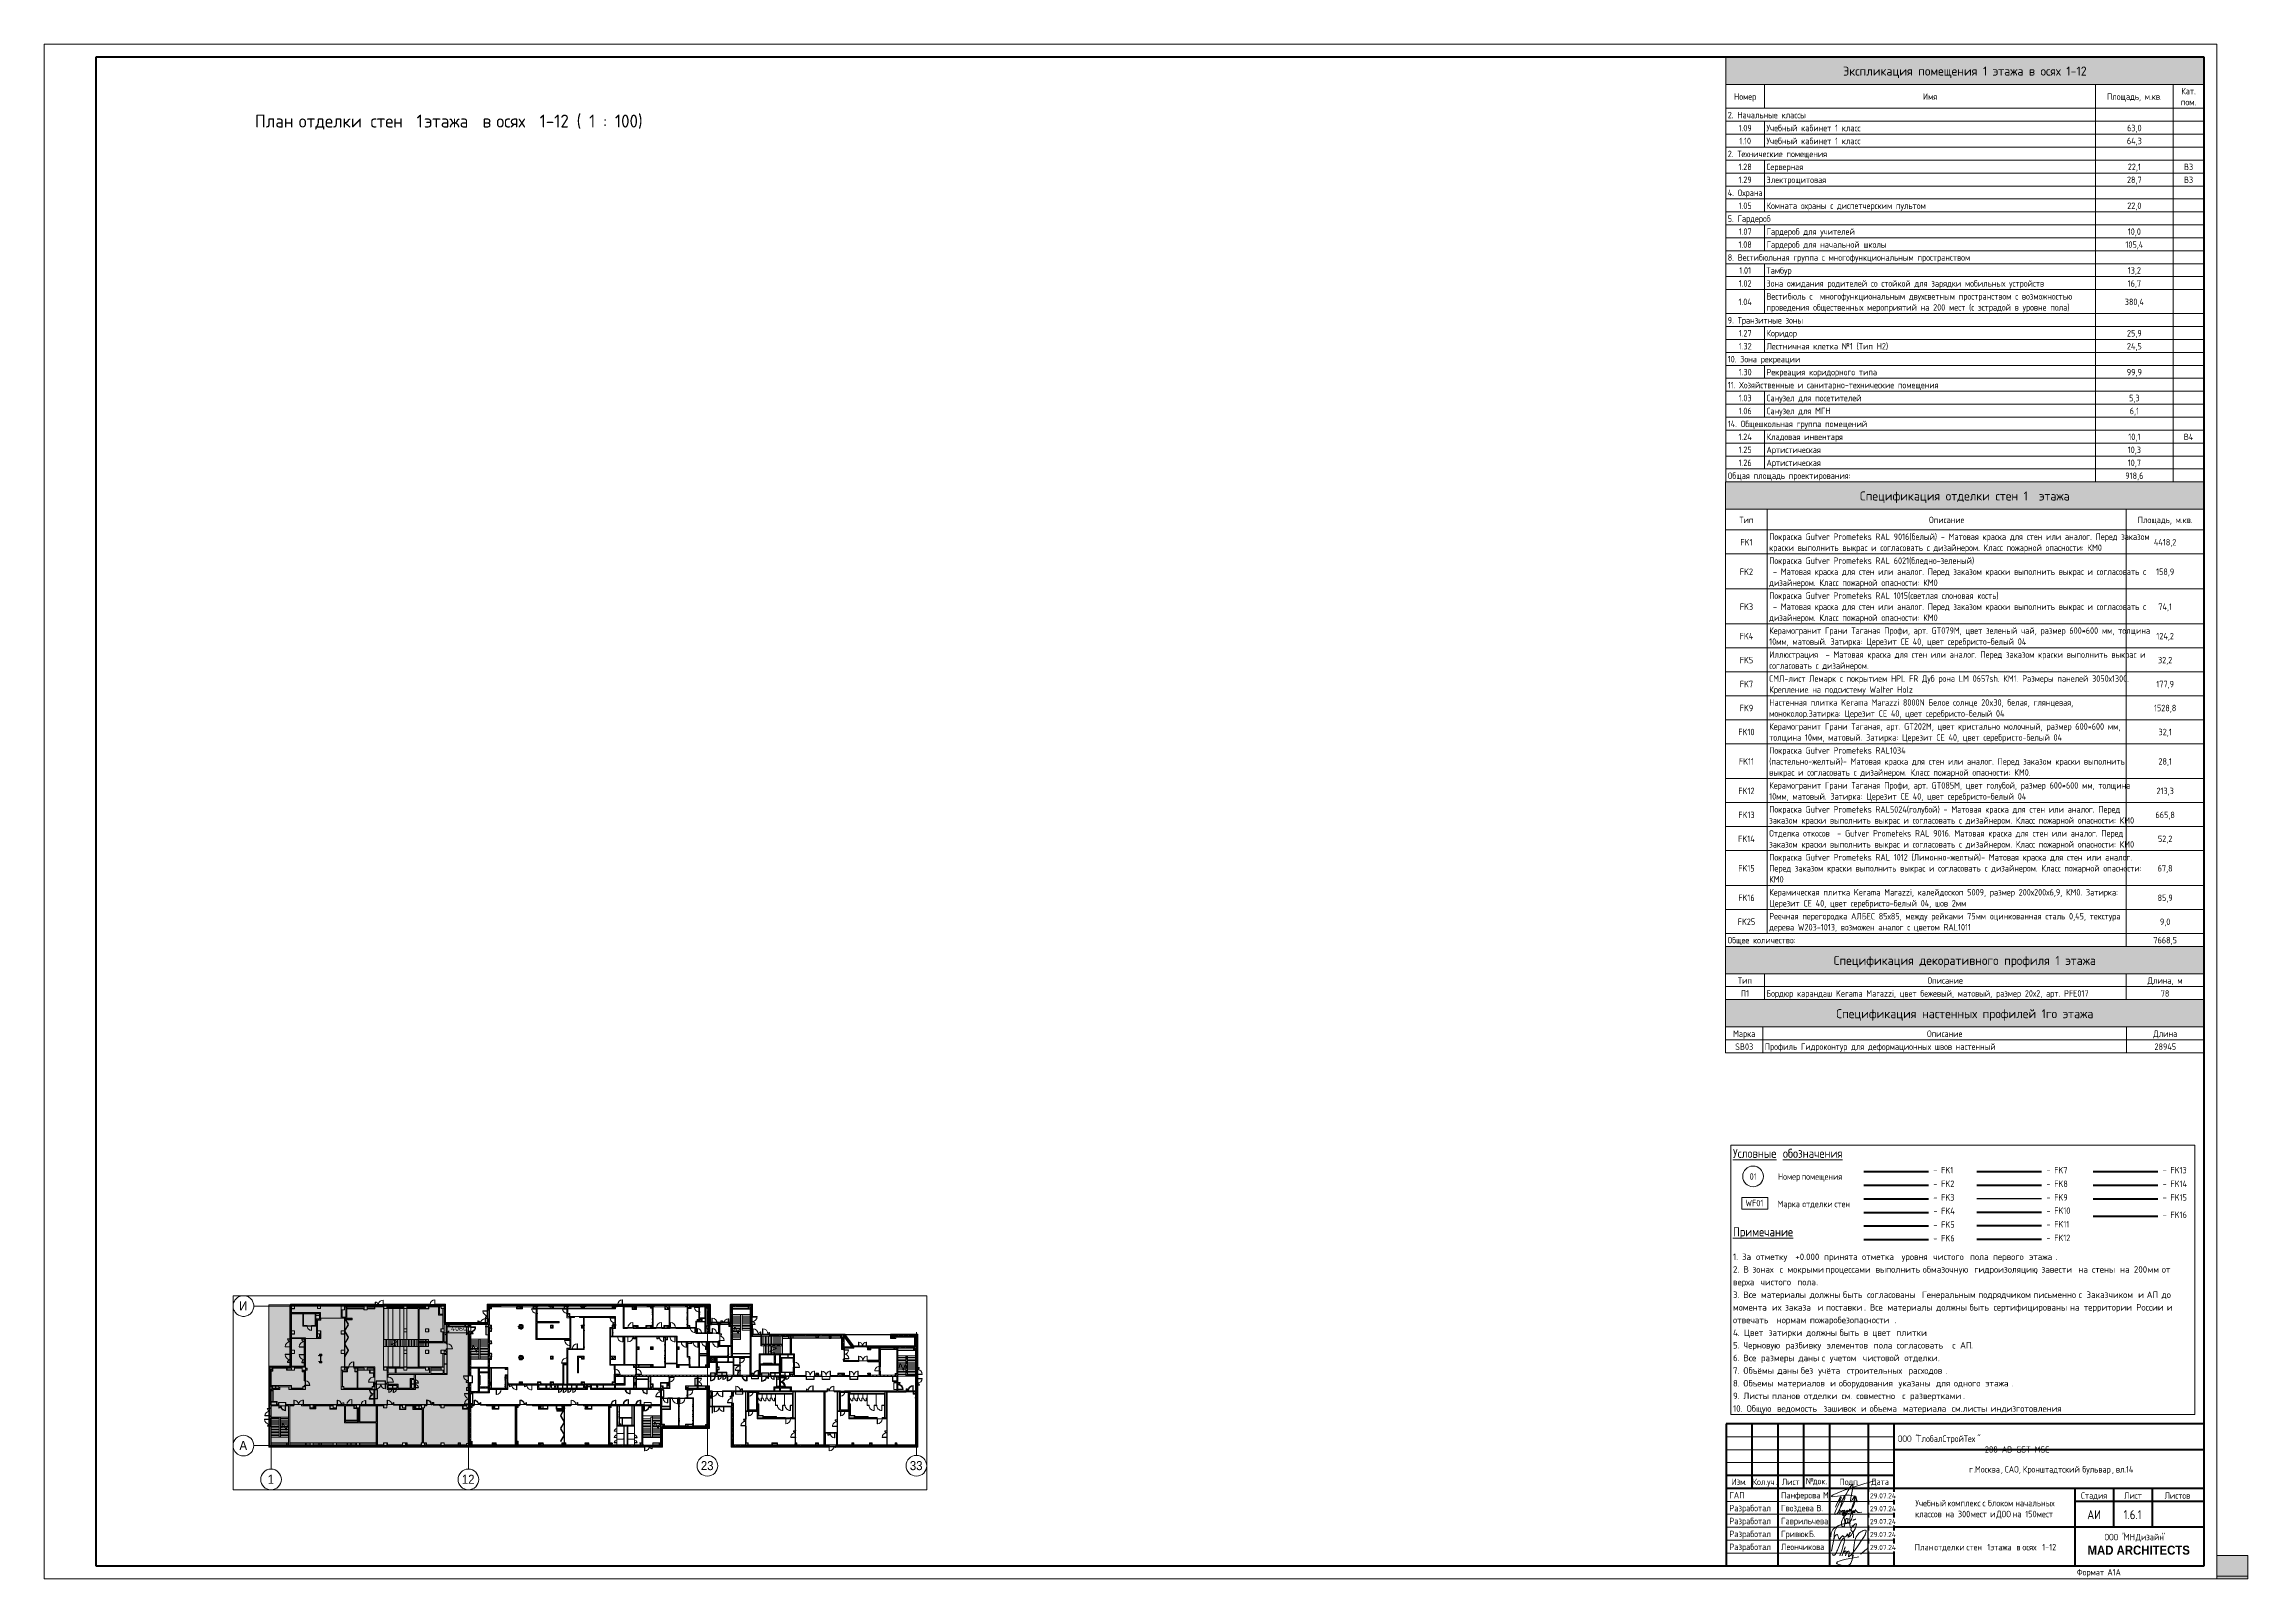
# Paper-space layout 'Layout1' of a CAD drawing. Header units: millimetres. Extents: x -841 to 12, y 0 to 594.
# The model-space entities are those that its viewports show. They can reach past a viewport. Long polylines and large blocks are cut down to what shows.
import ezdxf

# ---------------------------------------------------------------- set-up
doc = ezdxf.new("R2010")
doc.units = ezdxf.units.MM
doc.linetypes.add('200_ШТРИХ__ш1_п0_6_', pattern=[800, 500, -300])
doc.linetypes.add('Осевая', pattern=[3175, 635, -476.25, 1587.5, -476.25])
for name, color, linetype, lineweight in [('A-ANNO-DIMS', 7, 'Continuous', 9), ('A-ANNO-DIMS-500', 7, 'Continuous', 9), ('A-ANNO-NOTE', 7, 'Continuous', 9), ('A-DETL', 7, 'Continuous', 9), ('A-DETL-17', 7, 'Continuous', 20), ('A-DETL-18', 7, 'Continuous', 5), ('A-DETL-19', 7, 'Continuous', 30), ('A-DETL-4', 7, 'Continuous', 40), ('A-DETL-MBND-1', 7, '200_ШТРИХ__ш1_п0_6_', 9), ('A-DOOR-4', 7, 'Continuous', 5), ('A-GENM', 7, 'Continuous', 5), ('A-GLAZ-2', 7, 'Continuous', 5), ('A-GLAZ-CURT-2', 7, 'Continuous', 5), ('A-GLAZ-CWMG-2', 7, 'Continuous', 5), ('A-WALL', 7, 'Continuous', 9), ('A-WALL-9', 7, 'Continuous', 5), ('G-ANNO-LEGN', 7, 'Continuous', 9), ('G-ANNO-SCHD', 7, 'Continuous', 9), ('G-ANNO-TEXT', 7, 'Continuous', 9), ('G-ANNO-TTLB', 7, 'Continuous', 9), ('I-WALL', 7, 'Continuous', 9), ('I-WALL-22', 7, 'Continuous', 5), ('M-EQPM-1', 7, 'Continuous', 5), ('S-COLS-2', 7, 'Continuous', 5), ('S-STRS-4', 7, 'Continuous', 5), ('S-STRS-MBND', 7, 'Continuous', 5), ('Оси', 7, 'Continuous', 9), ('Оси-1', 7, 'Continuous', 20), ('Оси-2', 7, 'Осевая', 9)]:
    doc.layers.add(name, color=color, linetype=linetype, lineweight=lineweight)
for name, color, linetype, lineweight, true_color in [('A-DETL-10', 7, 'Continuous', 40, 0xff8f59), ('A-DETL-11', 7, 'Continuous', 40, 0x408080), ('A-DETL-12', 7, 'Continuous', 40, 0xc2dce7), ('A-DETL-13', 7, 'Continuous', 40, 0xe8ca86), ('A-DETL-14', 5, 'Continuous', 40, 0x0000ff), ('A-DETL-15', 7, 'Continuous', 40, 0xffd2ff), ('A-DETL-16', 7, 'Continuous', 40, 0xc89191), ('A-DETL-3', 7, 'Continuous', 40, 0x50fe6a), ('A-DETL-5', 7, 'Continuous', 40, 0x85be7e), ('A-DETL-6', 7, 'Continuous', 40, 0xede76b), ('A-DETL-7', 7, 'Continuous', 40, 0xd6bca3), ('A-DETL-8', 7, 'Continuous', 40, 0x7171ff), ('A-DETL-9', 7, 'Continuous', 40, 0xbdf0ee), ('A-DETL-GENF-5', 7, 'Continuous', 5, 0xb7b7b7), ('A-DETL-GENF-6', 7, 'Continuous', 5, 0xaaaaaa), ('A-DETL-GENF-7', 7, 'Continuous', 5, 0xe2e2e2), ('A-DOOR-2', 7, 'Continuous', 5, 0xaaaaaa), ('A-DOOR-3', 7, 'Continuous', 5, 0xe2e2e2), ('A-DOOR-5', 7, 'Continuous', 5, 0xb7b7b7), ('A-DOOR-FRAM-2', 7, 'Continuous', 5, 0xe2e2e2), ('A-DOOR-FRAM-3', 7, 'Continuous', 5, 0xaaaaaa), ('A-DOOR-FRAM-4', 7, 'Continuous', 5, 0xb7b7b7), ('A-FLOR-1', 7, 'Continuous', 5, 0xaaaaaa), ('A-FLOR-2', 7, 'Continuous', 5, 0xb7b7b7), ('A-GENM-1', 7, 'Continuous', 5, 0xe2ddcd), ('A-GENM-2', 7, 'Continuous', 5, 0x737373), ('A-GLAZ-3', 7, 'Continuous', 5, 0x737373), ('A-GLAZ-CURT-3', 7, 'Continuous', 5, 0x737373), ('A-GLAZ-CWMG-3', 7, 'Continuous', 5, 0x737373), ('A-GLAZ-CWMG-4', 7, 'Continuous', 5, 0x383e42), ('A-WALL-10', 7, 'Continuous', 9, 0x737373), ('A-WALL-11', 7, 'Continuous', 5, 0x737373), ('I-WALL-20', 7, 'Continuous', 5, 0xe7e7e7), ('I-WALL-21', 7, 'Continuous', 9, 0xe7e7e7), ('I-WALL-23', 7, 'Continuous', 5, 0x737373), ('I-WALL-24', 7, 'Continuous', 5, 0x787878), ('M-EQPM-2', 7, 'Continuous', 5, 0x737373), ('S-COLS-1', 7, 'Continuous', 5, 0x737373), ('S-STRS-3', 7, 'Continuous', 5, 0x737373), ('S-STRS-MBND-1', 7, 'Continuous', 5, 0x737373)]:
    doc.layers.add(name, color=color, linetype=linetype, lineweight=lineweight, true_color=true_color)
doc.layers.add('A-DETL-GENF-4', color=7, linetype='Continuous', lineweight=9, true_color=0xc0c0c0, transparency=0.4)
doc.layers.add('G-ANNO-NPLT', color=7, linetype='Continuous', plot=False)
doc.styles.add('Arial_1', font='arial.ttf', dxfattribs={"width": 0.9, "height": 1750})
doc.styles.add('Arial_B', font='', dxfattribs={"width": 0.9, "height": 3.5})
doc.styles.add('GOST Common_2', font='GOST_Common.ttf', dxfattribs={"width": 0.9, "height": 3.5})
doc.styles.add('GOST Common_3', font='GOST_Common.ttf', dxfattribs={"width": 0.9, "height": 2.5})
doc.styles.add('GOST Common_4', font='GOST_Common.ttf', dxfattribs={"height": 3.5})
doc.styles.add('GOST Common_5', font='GOST_Common.ttf', dxfattribs={"height": 5})
doc.styles.add('GOST Common_6', font='GOST_Common.ttf', dxfattribs={"width": 0.9, "height": 2})
doc.styles.add('ISOCPEUR_2', font='isocpeur.ttf', dxfattribs={"width": 0.9, "height": 2.5})
doc.styles.add('ISOCPEUR_3', font='isocpeur.ttf', dxfattribs={"height": 2.5})
doc.styles.add('ISOCPEUR_4', font='isocpeur.ttf', dxfattribs={"width": 0.9, "height": 1000})
doc.styles.get('Arial_B').set_extended_font_data('Arial', bold=True)
doc.dimstyles.new('ISO-2_0_0_9К_Средний_округл2_1', dxfattribs={"dimscale": 304.8, "dimtxt": 995.981176, "dimasz": 2.46063, "dimexe": 1.968504, "dimexo": 0, "dimgap": 0, "dimtad": 1, "dimdec": 0, "dimrnd": 10, "dimzin": 0, "dimdsep": 46, "dimtxsty": 'ISOCPEUR_4', "dimblk1": 'OBLIQUE', "dimblk2": 'OBLIQUE', "dimsah": 1, "dimcen": 0.09, "dimdle": 1.968504, "dimazin": 0, "dimtfac": 1, "dimtdec": 4, "dimtix": 1, "dimtmove": 0, "dimatfit": 3, "dimfxl": 1, "dimtvp": 1, "dimtolj": 1, "dimtzin": 0, "dimarcsym": 2})
pattern_1 = [(45, (60723.74, 0), (-285.1231, 285.1231), []), (45, (61008.87, 0), (-285.1231, 285.1231), [504.031, -100.806, 16.764, -84.042])]
pattern_2 = [(135, (60723.74, 0), (-176.7767, -176.7767), [])]
pattern_3 = [(45, (60723.74, 0), (-176.7767, 176.7767), [])]
pattern_4 = [(135, (60723.74, 0), (-353.5534, -353.5534), [])]
pattern_5 = [(45, (60723.74, 0), (-353.5534, 353.5534), []), (135, (60723.74, 0), (-353.5534, -353.5534), [])]
pattern_6 = [(135, (1826.41, 164.685), (-14.14214, -14.14214), []), (225, (1826.41, 164.685), (14.14214, -14.14214), [])]
pattern_7 = [(45, (-296.384, 164.685), (-14.1421, 14.1421), []), (135, (-296.384, 164.685), (-14.1421, -14.1421), [])]
pattern_8 = [(135, (1826.41, 104.685), (-14.14214, -14.14214), []), (225, (1826.41, 104.685), (14.14214, -14.14214), [])]
pattern_9 = [(45, (-296.384, 104.685), (-14.1421, 14.1421), []), (135, (-296.384, 104.685), (-14.1421, -14.1421), [])]
pattern_10 = [(135, (1776.41, 174.685), (-14.14214, -14.14214), []), (225, (1776.41, 174.685), (14.14214, -14.14214), [])]
pattern_11 = [(45, (-346.384, 174.685), (-14.1421, 14.1421), []), (135, (-346.384, 174.685), (-14.1421, -14.1421), [])]
pattern_12 = [(135, (60723.74, 0), (-377.1708, -377.1708), [533.4, -88.9, 17.78, -88.9]), (135, (60723.74, 376.94), (-377.1708, -377.1708), []), (50, (60723.74, 0), (637.6445, -55.7866), [66.675, -733.425]), (355, (60723.74, 0), (-123.3494, 668.6992), [53.34, -586.74]), (100.451, (60776.9, -4.65), (514.299, 612.908), [56.665, -623.315]), (46.184, (60723.74, 177.8), (948.7764, -147.1497), [100.012, -1100.137]), (96.636, (60802.8, 165.5), (830.909, 865.997), [84.998, -934.973]), (351.184, (60723.7, 177.8), (830.918, 865.988), [80.01, -880.11]), (21, (60812.64, 133.35), (530.6506, -357.9283), [66.675, -733.425]), (326, (60812.64, 133.35), (216.308, 644.6585), [53.34, -586.74]), (71.451, (60856.86, 103.5), (746.9596, 286.7243), [56.665, -623.315]), (37.5, (60723.74, 0), (10.81053, 295.9426), [16.764, -562.864, 16.764, -578.866, -588.962]), (37.5, (60723.74, 0), (10.81053, 295.9426), [-1175.258, 16.764, -572.198]), (7.5, (60723.74, 0), (233.86916, 350.63175), [16.764, -322.834, 16.764, -549.529, -224.472]), (7.5, (60723.74, 0), (233.86916, 350.63175), [-905.891, 16.764, -207.708]), (327.5, (60525.5, 0), (474.5678, -20.0513), [16.764, -205.486, 16.764, -676.656, -920.115]), (327.5, (60525.5, 0), (474.5678, -20.0513), [-915.67, 16.764, -903.351]), (317.5, (60436.6, 0), (518.4522, 88.9934), [16.764, -272.161, 16.764, -443.738, -653.415]), (317.5, (60436.6, 0), (518.4522, 88.9934), [-749.427, 16.764, -636.651])]
pattern_13 = [(135, (1471.41, 189.685), (-14.14214, -14.14214), []), (225, (1471.41, 189.685), (14.14214, -14.14214), [])]
pattern_14 = [(45, (-651.384, 189.685), (-14.1421, 14.1421), []), (135, (-651.384, 189.685), (-14.1421, -14.1421), [])]
pattern_15 = [(135, (1751.41, 114.685), (-14.14214, -14.14214), []), (225, (1751.41, 114.685), (14.14214, -14.14214), [])]
pattern_16 = [(45, (-371.384, 114.685), (-14.1421, 14.1421), []), (135, (-371.384, 114.685), (-14.1421, -14.1421), [])]
pattern_17 = [(135, (1826.41, 114.685), (-14.14214, -14.14214), []), (225, (1826.41, 114.685), (14.14214, -14.14214), [])]
pattern_18 = [(45, (-296.384, 114.685), (-14.1421, 14.1421), []), (135, (-296.384, 114.685), (-14.1421, -14.1421), [])]
pattern_19 = [(135, (1601.41, 114.685), (-14.14214, -14.14214), []), (225, (1601.41, 114.685), (14.14214, -14.14214), [])]
pattern_20 = [(45, (-521.384, 114.685), (-14.1421, 14.1421), []), (135, (-521.384, 114.685), (-14.1421, -14.1421), [])]
pattern_21 = [(135, (1751.41, 164.685), (-14.14214, -14.14214), []), (225, (1751.41, 164.685), (14.14214, -14.14214), [])]
pattern_22 = [(45, (-371.384, 164.685), (-14.1421, 14.1421), []), (135, (-371.384, 164.685), (-14.1421, -14.1421), [])]
pattern_23 = [(135, (1826.41, 174.685), (-14.14214, -14.14214), []), (225, (1826.41, 174.685), (14.14214, -14.14214), [])]
pattern_24 = [(45, (-296.384, 174.685), (-14.1421, 14.1421), []), (135, (-296.384, 174.685), (-14.1421, -14.1421), [])]
pattern_25 = [(135, (1751.41, 174.685), (-14.14214, -14.14214), []), (225, (1751.41, 174.685), (14.14214, -14.14214), [])]
pattern_26 = [(45, (-371.384, 174.685), (-14.1421, 14.1421), []), (135, (-371.384, 174.685), (-14.1421, -14.1421), [])]
pattern_27 = [(45, (60723.74, 0), (-427.6843, 427.6843), []), (45, (61008.87, 0), (-427.6843, 427.6843), [])]
pattern_28 = [(135, (1951.41, 124.685), (-14.14214, -14.14214), []), (225, (1951.41, 124.685), (14.14214, -14.14214), [])]
pattern_29 = [(45, (-171.384, 124.685), (-14.1421, 14.1421), []), (135, (-171.384, 124.685), (-14.1421, -14.1421), [])]
pattern_30 = [(135, (1951.41, 164.685), (-14.14214, -14.14214), []), (225, (1951.41, 164.685), (14.14214, -14.14214), [])]
pattern_31 = [(45, (-171.384, 164.685), (-14.1421, 14.1421), []), (135, (-171.384, 164.685), (-14.1421, -14.1421), [])]
pattern_32 = [(45, (60723.74, 0), (-530.33, 530.33), []), (135, (60723.74, 0), (-530.33, -530.33), [])]

psp = doc.layouts.get("Layout1")

# ---------------------------------------------------------------- texts
at = {"layer": 'G-ANNO-SCHD', "line_spacing_factor": 1.022761}
for s, insert, char_height, width, attachment_point, style in [('Экспликация помещения 1 этажа в осях 1-12', (-97.55, 585.3), 3.5, 114.205, 2, 'GOST Common_4'), ('Номер', (-182.59, 574.92), 2.5, 9.896, 2, 'GOST Common_3'), ('Имя', (-111.03, 574.92), 2.5, 6.1548, 2, 'GOST Common_3'), ('Площадь, м.кв.', (-31.96, 574.92), 2.5, 23.8349, 2, 'GOST Common_3'), ('Кат.\\Pпом.', (-10.98, 577.05), 2.5, 7.5125, 2, 'GOST Common_3'), ('2. Начальные классы', (-189.34, 567.77), 2.5, 33.7611, 1, 'GOST Common_3'), ('1.09', (-182.59, 562.76), 2.5, 5.9135, 2, 'GOST Common_3'), ('1.10', (-182.59, 557.75), 2.5, 5.4006, 2, 'GOST Common_3'), ('Учебный кабинет 1 класс', (-174.34, 562.76), 2.5, 40.8512, 1, 'GOST Common_3'), ('Учебный кабинет 1 класс', (-174.34, 557.75), 2.5, 40.8512, 1, 'GOST Common_3'), ('64,3', (-31.96, 557.75), 2.5, 6.8186, 2, 'GOST Common_3'), ('63,0', (-31.96, 562.76), 2.5, 6.5471, 2, 'GOST Common_3'), ('2. Технические помещения', (-189.34, 552.74), 2.5, 43.0838, 1, 'GOST Common_3'), ('1.28', (-182.59, 547.73), 2.5, 5.9135, 2, 'GOST Common_3'), ('Серверная', (-174.34, 547.73), 2.5, 17.1068, 1, 'GOST Common_3'), ('22,1', (-31.96, 547.73), 2.5, 6.0341, 2, 'GOST Common_3'), ('В3', (-10.98, 547.73), 2.5, 4.0127, 2, 'GOST Common_3'), ('4. Охрана', (-189.34, 537.71), 2.5, 15.9302, 1, 'GOST Common_3'), ('1.29', (-182.59, 542.72), 2.5, 5.9135, 2, 'GOST Common_3'), ('Электрощитовая', (-174.34, 542.72), 2.5, 28.632, 1, 'GOST Common_3'), ('28,7', (-31.96, 542.72), 2.5, 6.5471, 2, 'GOST Common_3'), ('В3', (-10.98, 542.72), 2.5, 4.0127, 2, 'GOST Common_3'), ('1.05', (-182.59, 532.69), 2.5, 5.9135, 2, 'GOST Common_3'), ('Комната охраны с диспетчерским пультом', (-174.34, 532.69), 2.5, 70.4185, 1, 'GOST Common_3'), ('22,0', (-31.96, 532.69), 2.5, 6.5471, 2, 'GOST Common_3'), ('5. Гардероб', (-189.34, 527.68), 2.5, 18.8567, 1, 'GOST Common_3'), ('1.07', (-182.59, 522.67), 2.5, 5.9135, 2, 'GOST Common_3'), ('Гардероб для учителей', (-174.34, 522.67), 2.5, 38.2263, 1, 'GOST Common_3'), ('10,0', (-31.96, 522.67), 2.5, 6.0341, 2, 'GOST Common_3'), ('8. Вестибюльная группа с многофункциональным пространством', (-189.34, 512.65), 2.5, 107.1062, 1, 'GOST Common_3'), ('1.08', (-182.59, 517.66), 2.5, 5.9135, 2, 'GOST Common_3'), ('Гардероб для начальной школы', (-174.34, 517.66), 2.5, 51.1998, 1, 'GOST Common_3'), ('105,4', (-31.96, 517.66), 2.5, 8.1763, 2, 'GOST Common_3'), ('1.01', (-182.59, 507.64), 2.5, 5.4006, 2, 'GOST Common_3'), ('Тамбур', (-174.34, 507.64), 2.5, 12.0381, 1, 'GOST Common_3'), ('13,2', (-31.96, 507.64), 2.5, 6.0341, 2, 'GOST Common_3'), ('1.04', (-182.59, 495.48), 2.5, 6.185, 2, 'GOST Common_3'), ('1.02', (-182.59, 502.62), 2.5, 5.9135, 2, 'GOST Common_3'), ('Зона ожидания родителей со стойкой для зарядки мобильных устройств', (-174.34, 502.62), 2.5, 119.1141, 1, 'GOST Common_3'), ('Вестибюль с  многофункциональным двухсветным пространством с возможностью\\Pпроведения общественных мероприятий на 200 мест (с эстрадой в уровне пола)', (-174.34, 497.61), 2.5, 135.8287, 1, 'GOST Common_3'), ('380,4', (-31.96, 495.48), 2.5, 8.6892, 2, 'GOST Common_3'), ('16,7', (-31.96, 502.62), 2.5, 6.0341, 2, 'GOST Common_3'), ('9. Транзитные зоны', (-189.34, 488.34), 2.5, 32.1318, 1, 'GOST Common_3'), ('1.32', (-182.59, 478.32), 2.5, 5.9135, 2, 'GOST Common_3'), ('1.27', (-182.59, 483.33), 2.5, 5.9135, 2, 'GOST Common_3'), ('Лестничная клетка №1 (Тип Н2)', (-174.34, 478.32), 2.5, 51.9842, 1, 'GOST Common_3'), ('Коридор', (-174.34, 483.33), 2.5, 13.3656, 1, 'GOST Common_3'), ('24,5', (-31.96, 478.32), 2.5, 6.8186, 2, 'GOST Common_3'), ('25,9', (-31.96, 483.33), 2.5, 6.5471, 2, 'GOST Common_3'), ('10. Зона рекреации', (-189.34, 473.31), 2.5, 31.1966, 1, 'GOST Common_3'), ('11. Хозяйственные и санитарно-технические помещения', (-189.34, 463.28), 2.5, 92.8052, 1, 'GOST Common_3'), ('1.30', (-182.59, 468.29), 2.5, 5.9135, 2, 'GOST Common_3'), ('Рекреация коридорного типа', (-174.34, 468.29), 2.5, 48.3939, 1, 'GOST Common_3'), ('99,9', (-31.96, 468.29), 2.5, 6.5471, 2, 'GOST Common_3'), ('1.06', (-182.59, 453.26), 2.5, 5.9135, 2, 'GOST Common_3'), ('1.03', (-182.59, 458.27), 2.5, 5.9135, 2, 'GOST Common_3'), ('Санузел для посетителей', (-174.34, 458.27), 2.5, 42.1485, 1, 'GOST Common_3'), ('Санузел для МГН', (-174.34, 453.26), 2.5, 27.1537, 1, 'GOST Common_3'), ('5,3', (-31.96, 458.27), 2.5, 4.6765, 2, 'GOST Common_3'), ('6,1', (-31.96, 453.26), 2.5, 4.1636, 2, 'GOST Common_3'), ('14. Общешкольная группа помещений', (-189.34, 448.25), 2.5, 60.8846, 1, 'GOST Common_3'), ('1.24', (-182.59, 443.24), 2.5, 6.185, 2, 'GOST Common_3'), ('1.25', (-182.59, 438.23), 2.5, 5.9135, 2, 'GOST Common_3'), ('Артистическая', (-174.34, 438.23), 2.5, 25.7356, 1, 'GOST Common_3'), ('Кладовая инвентаря', (-174.34, 443.24), 2.5, 34.3645, 1, 'GOST Common_3'), ('10,3', (-31.96, 438.23), 2.5, 6.0341, 2, 'GOST Common_3'), ('10,1', (-31.96, 443.24), 2.5, 5.5212, 2, 'GOST Common_3'), ('В4', (-10.98, 443.24), 2.5, 4.2842, 2, 'GOST Common_3'), ('Общая площадь проектирования:', (-189.34, 428.2), 2.5, 54.5789, 1, 'GOST Common_3'), ('1.26', (-182.59, 433.21), 2.5, 5.9135, 2, 'GOST Common_3'), ('Артистическая', (-174.34, 433.21), 2.5, 25.7356, 1, 'GOST Common_3'), ('918,6', (-31.96, 428.2), 2.5, 7.9047, 2, 'GOST Common_3'), ('10,7', (-31.96, 433.21), 2.5, 6.0341, 2, 'GOST Common_3'), ('Спецификация отделки стен 1  этажа', (-97.59, 420.86), 3.5, 97.9865, 2, 'GOST Common_4'), ('Тип', (-182.1, 411.1), 2.5, 5.8833, 2, 'GOST Common_3'), ('Описание', (-104.56, 411.1), 2.5, 15.2664, 2, 'GOST Common_3'), ('Площадь, м.кв.', (-20.04, 411.1), 2.5, 23.8349, 2, 'GOST Common_3'), ('FK1', (-182.1, 402.46), 2.5, 5.3704, 2, 'GOST Common_3'), ('Покраска Gutver Prometeks RAL 9016(белый) - Матовая краска для стен или аналог. Перед заказом\\Pкраски выполнить выкрас и согласовать с дизайнером. Класс пожарной опасности: КМ0', (-173.28, 404.59), 2.5, 164.0685, 1, 'GOST Common_3'), ('4418,2', (-20.04, 402.46), 2.5, 10.3184, 2, 'GOST Common_3'), ('Покраска Gutver Prometeks RAL 6021(бледно-зеленый)\\P - Матовая краска для стен или аналог. Перед заказом краски выполнить выкрас и согласовать с\\Pдизайнером. Класс пожарной опасности: КМ0', (-173.28, 395.32), 2.5, 162.1376, 1, 'GOST Common_3'), ('FK2', (-182.1, 391.05), 2.5, 5.8833, 2, 'GOST Common_3'), ('158,9', (-20.04, 391.05), 2.5, 7.9047, 2, 'GOST Common_3'), ('FK3', (-182.1, 377.52), 2.5, 5.8833, 2, 'GOST Common_3'), ('Покраска Gutver Prometeks RAL 1015(светлая слоновая кость)\\P - Матовая краска для стен или аналог. Перед заказом краски выполнить выкрас и согласовать с\\Pдизайнером. Класс пожарной опасности: КМ0', (-173.28, 381.78), 2.5, 162.1376, 1, 'GOST Common_3'), ('74,1', (-20.04, 377.52), 2.5, 6.3057, 2, 'GOST Common_3'), ('Керамогранит Грани Таганая Профи, арт. GT079M, цвет зеленый чай, размер 600*600 мм, толщина\\P10мм, матовый. Затирка: Церезит CE 40, цвет серебристо-белый 04', (-173.28, 368.25), 2.5, 163.7065, 1, 'GOST Common_3'), ('FK4', (-182.1, 366.12), 2.5, 6.1548, 2, 'GOST Common_3'), ('Иллюстрация  - Матовая краска для стен или аналог. Перед заказом краски выполнить выкрас и\\Pсогласовать с дизайнером.', (-173.28, 358.97), 2.5, 160.5084, 1, 'GOST Common_3'), ('124,2', (-20.04, 366.12), 2.5, 8.1763, 2, 'GOST Common_3'), ('FK5', (-182.1, 356.84), 2.5, 5.8833, 2, 'GOST Common_3'), ('32,2', (-20.04, 356.84), 2.5, 6.5471, 2, 'GOST Common_3'), ('FK7', (-182.1, 347.57), 2.5, 5.8833, 2, 'GOST Common_3'), ('СМЛ-лист Лемарк с покрытием HPL FR Дуб рона LM 0657sh. КМ1. Размеры панелей 3050х1300.\\PКрепление на подсистему Walter Holz', (-173.28, 349.7), 2.5, 151.5175, 1, 'GOST Common_3'), ('177,9', (-20.04, 347.57), 2.5, 7.9047, 2, 'GOST Common_3'), ('FK9', (-182.1, 338.3), 2.5, 5.8833, 2, 'GOST Common_3'), ('Настенная плитка Kerama Marazzi 8000N Белое солнце 20x30, белая, глянцевая,\\Pмоноколор.Затирка: Церезит CE 40, цвет серебристо-белый 04', (-173.28, 340.43), 2.5, 132.2082, 1, 'GOST Common_3'), ('1528,8', (-20.04, 338.3), 2.5, 9.7753, 2, 'GOST Common_3'), ('FK10', (-182.1, 329.02), 2.5, 7.241, 2, 'GOST Common_3'), ('Керамогранит Грани Таганая, арт. GT202M, цвет кристально молочный, размер 600*600 мм,\\Pтолщина 10мм, матовый. Затирка: Церезит CE 40, цвет серебристо-белый 04', (-173.28, 331.15), 2.5, 152.6037, 1, 'GOST Common_3'), ('32,1', (-20.04, 329.02), 2.5, 6.0341, 2, 'GOST Common_3'), ('FK11', (-182.1, 317.62), 2.5, 6.7281, 2, 'GOST Common_3'), ('Покраска Gutver Prometeks RAL1034\\P(пастельно-желтый)- Матовая краска для стен или аналог. Перед заказом краски выполнить\\Pвыкрас и согласовать с дизайнером. Класс пожарной опасности: КМ0.', (-173.28, 321.88), 2.5, 155.2888, 1, 'GOST Common_3'), ('28,1', (-20.04, 317.62), 2.5, 6.0341, 2, 'GOST Common_3'), ('Керамогранит Грани Таганая Профи, арт. GT085М, цвет голубой, размер 600*600 мм, толщина\\P10мм, матовый. Затирка: Церезит CE 40, цвет серебристо-белый 04', (-173.28, 308.35), 2.5, 156.737, 1, 'GOST Common_3'), ('FK12', (-182.1, 306.22), 2.5, 7.241, 2, 'GOST Common_3'), ('Покраска Gutver Prometeks RAL5024(голубой) - Матовая краска для стен или аналог. Перед\\Pзаказом краски выполнить выкрас и согласовать с дизайнером. Класс пожарной опасности: КМ0', (-173.28, 299.07), 2.5, 158.6076, 1, 'GOST Common_3'), ('213,3', (-20.04, 306.22), 2.5, 7.9047, 2, 'GOST Common_3'), ('FK13', (-182.1, 296.94), 2.5, 7.241, 2, 'GOST Common_3'), ('665,8', (-20.04, 296.94), 2.5, 8.4176, 2, 'GOST Common_3'), ('FK14', (-182.1, 287.67), 2.5, 7.5125, 2, 'GOST Common_3'), ('Отделка откосов  - Gutver Prometeks RAL 9016. Матовая краска для стен или аналог. Перед\\Pзаказом краски выполнить выкрас и согласовать с дизайнером. Класс пожарной опасности: КМ0', (-173.28, 289.8), 2.5, 158.6076, 1, 'GOST Common_3'), ('52,2', (-20.04, 287.67), 2.5, 6.5471, 2, 'GOST Common_3'), ('FK15', (-182.1, 276.27), 2.5, 7.241, 2, 'GOST Common_3'), ('Покраска Gutver Prometeks RAL 1012 (Лимонно-желтый)- Матовая краска для стен или аналог.\\PПеред заказом краски выполнить выкрас и согласовать с дизайнером. Класс пожарной опасности:\\PКМ0', (-173.28, 280.53), 2.5, 161.8057, 1, 'GOST Common_3'), ('67,8', (-20.04, 276.27), 2.5, 6.5471, 2, 'GOST Common_3'), ('FK16', (-182.1, 264.86), 2.5, 7.241, 2, 'GOST Common_3'), ('Керамическая плитка Kerama Marazzi, калейдоскоп 5009, размер 200х200х6,9, КМ0. Затирка:\\PЦерезит CE 40, цвет серебристо-белый 04, шов 2мм', (-173.28, 266.99), 2.5, 152.4528, 1, 'GOST Common_3'), ('85,9', (-20.04, 264.86), 2.5, 6.5471, 2, 'GOST Common_3'), ('Реечная перегородка АЛБЕС 85х85, между рейками 75мм оцинкованная сталь 0,45, текстура\\Pдерева W203-1013, возможен аналог с цветом RAL1011', (-173.28, 257.72), 2.5, 153.4183, 1, 'GOST Common_3'), ('Общее количество:', (-189.42, 248.45), 2.5, 31.1966, 1, 'GOST Common_3'), ('FK25', (-182.1, 255.59), 2.5, 7.7539, 2, 'GOST Common_3'), ('7668,5', (-20.04, 248.45), 2.5, 10.2882, 2, 'GOST Common_3'), ('9,0', (-20.04, 255.59), 2.5, 4.6765, 2, 'GOST Common_3'), ('Спецификация декоративного профиля 1 этажа', (-97.58, 241.1), 3.5, 124.0036, 2, 'GOST Common_4'), ('Тип', (-182.67, 232.85), 2.5, 5.8833, 2, 'GOST Common_3'), ('Описание', (-105.17, 232.85), 2.5, 15.2664, 2, 'GOST Common_3'), ('Длина, м', (-20.08, 232.85), 2.5, 14.1803, 2, 'GOST Common_3'), ('П1', (-182.67, 227.84), 2.5, 3.4998, 2, 'GOST Common_3'), ('Бордюр карандаш Kerama Marazzi, цвет бежевый, матовый, размер 20х2, арт. PFE017', (-174.42, 227.84), 2.5, 139.4794, 1, 'GOST Common_3'), ('78', (-20.08, 227.84), 2.5, 3.7412, 2, 'GOST Common_3'), ('Спецификация настенных профилей 1го этажа', (-97.58, 220.5), 3.5, 121.0471, 2, 'GOST Common_4'), ('Марка', (-182.96, 212.25), 2.5, 10.4391, 2, 'GOST Common_3'), ('SB03', (-182.96, 207.24), 2.5, 8.0254, 2, 'GOST Common_3'), ('Профиль Гидроконтур для деформационных швов настенный', (-174.99, 207.24), 2.5, 98.8394, 1, 'GOST Common_3'), ('Описание', (-105.35, 212.25), 2.5, 15.2664, 2, 'GOST Common_3'), ('Длина', (-19.98, 212.25), 2.5, 10.1675, 2, 'GOST Common_3'), ('28945', (-19.98, 207.24), 2.5, 9.6245, 2, 'GOST Common_3')]:
    psp.add_mtext(s, dxfattribs=dict(at, insert=insert, char_height=char_height, width=width, attachment_point=attachment_point, style=style))
at = {"layer": 'G-ANNO-TTLB', "attachment_point": 1}
for s, insert, char_height, width, style in [('План', (-759.37, 566.7), 5, 18.4388, 'GOST Common_5'), ('\\fGOST Common|b0|i0|c204|p34|; ', (-744.16, 566.7), 5, 2.0844, 'GOST Common_5'), ('отделки', (-742.44, 566.7), 5, 31.5865, 'GOST Common_5'), ('\\fGOST Common|b0|i0|c204|p34|; ', (-716.38, 566.7), 5, 2.0844, 'GOST Common_5'), ('стен', (-714.66, 566.7), 5, 17.9578, 'GOST Common_5'), (' 1 ', (-699.84, 566.7), 5, 7.2954, 'GOST Common_5'), ('этажа', (-693.82, 566.7), 5, 25.2532, 'GOST Common_5'), ('\\fGOST Common|b0|i0|c204|p34|; ', (-672.99, 566.7), 5, 2.0844, 'GOST Common_5'), ('\\fGOST Common|b0|i0|c204|p34|;в', (-671.27, 566.7), 5, 4.3291, 'GOST Common_5'), ('\\fGOST Common|b0|i0|c204|p34|; ', (-667.69, 566.7), 5, 2.0844, 'GOST Common_5'), ('осях', (-665.97, 566.7), 5, 16.6751, 'GOST Common_5'), (' 1-12 ( 1 : 100)', (-652.22, 566.7), 5, 47.0591, 'GOST Common_5'), ('ООО', (-123.53, 55.52), 2.5, 6.4937, 'GOST Common_3'), (' "', (-118.17, 55.52), 2.5, 2.5975, 'GOST Common_3'), ('ГлобалСтройТех', (-116.03, 55.52), 2.5, 28.2114, 'GOST Common_3'), ('"                                                                               288-AB-GST-MSC', (-92.75, 55.52), 2.5, 105.1974, 'GOST Common_3'), ('\\fGOST Common|b0|i0|c204|p34|;\\W.9;г', (-95.9, 43.66), 2.5, 1.9481, 'GOST Common_3'), ('Москва', (-93.64, 43.66), 2.5, 12.1215, 'GOST Common_3'), ('САО', (-82.09, 43.66), 2.5, 6.5658, 'GOST Common_3'), ('Кронштадтский', (-75.12, 43.66), 2.5, 26.9848, 'GOST Common_3'), ('\\fGOST Common|b0|i0|c204|p34|;\\W.9; ', (-52.86, 43.66), 2.5, 0.938, 'GOST Common_3'), ('бульвар', (-52.08, 43.66), 2.5, 13.8532, 'GOST Common_3'), ('вл', (-39.11, 43.66), 2.5, 3.8962, 'GOST Common_3'), ('.14', (-35.89, 43.66), 2.5, 4.3291, 'GOST Common_3'), ('\\fGOST Common|b0|i0|c204|p34|;\\W.9;.', (-94.29, 43.66), 2.5, 0.7937, 'GOST Common_3'), (', ', (-83.64, 43.66), 2.5, 1.8759, 'GOST Common_3'), (', ', (-76.67, 43.66), 2.5, 1.8759, 'GOST Common_3'), (', ', (-40.65, 43.66), 2.5, 1.8759, 'GOST Common_3'), ('Учебный', (-116.7, 30.59), 2.5, 14.0696, 'GOST Common_3'), ('классов', (-116.82, 26.36), 2.5, 13.2759, 'GOST Common_3'), ('\\fGOST Common|b0|i0|c204|p34|;\\W.9; ', (-105.87, 26.36), 2.5, 0.938, 'GOST Common_3'), ('\\fGOST Common|b0|i0|c204|p34|;\\W.9; ', (-105.1, 30.59), 2.5, 0.938, 'GOST Common_3'), ('на', (-105.1, 26.36), 2.5, 4.1127, 'GOST Common_3'), ('комплекс', (-104.32, 30.59), 2.5, 15.5127, 'GOST Common_3'), (' 300 ', (-101.7, 26.36), 2.5, 7.7203, 'GOST Common_3'), ('мест', (-95.33, 26.36), 2.5, 8.2253, 'GOST Common_3'), ('\\fGOST Common|b0|i0|c204|p34|;\\W.9; ', (-91.52, 30.59), 2.5, 0.938, 'GOST Common_3'), ('\\fGOST Common|b0|i0|c204|p34|;\\W.9;с', (-90.75, 30.59), 2.5, 1.6595, 'GOST Common_3'), ('\\fGOST Common|b0|i0|c204|p34|;\\W.9; ', (-89.38, 30.59), 2.5, 0.938, 'GOST Common_3'), ('\\fGOST Common|b0|i0|c204|p34|;\\W.9; ', (-88.55, 26.36), 2.5, 0.938, 'GOST Common_3'), ('блоком', (-88.61, 30.59), 2.5, 11.9051, 'GOST Common_3'), ('\\fGOST Common|b0|i0|c204|p34|;\\W.9;и', (-87.77, 26.36), 2.5, 1.9481, 'GOST Common_3'), ('\\fGOST Common|b0|i0|c204|p34|;\\W.9; ', (-86.17, 26.36), 2.5, 0.938, 'GOST Common_3'), ('ДОО', (-85.39, 26.36), 2.5, 6.7823, 'GOST Common_3'), ('\\fGOST Common|b0|i0|c204|p34|;\\W.9; ', (-79.8, 26.36), 2.5, 0.938, 'GOST Common_3'), ('на', (-79.02, 26.36), 2.5, 4.1127, 'GOST Common_3'), ('\\fGOST Common|b0|i0|c204|p34|;\\W.9; ', (-78.78, 30.59), 2.5, 0.938, 'GOST Common_3'), ('начальных', (-78.01, 30.59), 2.5, 18.1823, 'GOST Common_3'), (' 150 ', (-75.63, 26.36), 2.5, 7.143, 'GOST Common_3'), ('мест', (-69.73, 26.36), 2.5, 8.2253, 'GOST Common_3'), ('АИ', (-50.19, 26.62), 3.5, 6.5658, 'GOST Common_2'), ('1.6.1', (-36.12, 26.62), 3.5, 8.8025, 'GOST Common_2'), ('План', (-116.95, 13.54), 2.5, 8.2253, 'GOST Common_3'), ('\\fGOST Common|b0|i0|c204|p34|;\\W.9; ', (-110.16, 13.54), 2.5, 0.938, 'GOST Common_3'), ('отделки', (-109.38, 13.54), 2.5, 14.1418, 'GOST Common_3'), ('\\fGOST Common|b0|i0|c204|p34|;\\W.9; ', (-97.72, 13.54), 2.5, 0.938, 'GOST Common_3'), ('стен', (-96.94, 13.54), 2.5, 8.0089, 'GOST Common_3'), (' 1 ', (-90.33, 13.54), 2.5, 3.2468, 'GOST Common_3'), ('этажа', (-87.66, 13.54), 2.5, 11.1835, 'GOST Common_3'), ('\\fGOST Common|b0|i0|c204|p34|;\\W.9; ', (-78.43, 13.54), 2.5, 0.938, 'GOST Common_3'), ('\\fGOST Common|b0|i0|c204|p34|;\\W.9;в', (-77.65, 13.54), 2.5, 1.9481, 'GOST Common_3'), ('\\fGOST Common|b0|i0|c204|p34|;\\W.9; ', (-76.05, 13.54), 2.5, 0.938, 'GOST Common_3'), ('осях', (-75.27, 13.54), 2.5, 7.5038, 'GOST Common_3'), (' 1-12', (-69.08, 13.54), 2.5, 7.5759, 'GOST Common_3')]:
    psp.add_mtext(s, dxfattribs=dict(at, insert=insert, char_height=char_height, width=width, style=style))

msp = doc.modelspace()

# ---------------------------------------------------------------- texts
at = {"layer": 'G-ANNO-TEXT', "attachment_point": 1}
for s, insert, char_height, width, style in [('\\LУсловные', (39892.39, 3664.55), 3.5, 22.1506, 'GOST Common_2'), ('\\L\\fGOST Common|b0|i0|c204|p34|;\\W.9;\\L ', (39910.66, 3664.55), 3.5, 1.2987, 'GOST Common_2'), ('\\Lобозначения', (39911.74, 3664.55), 3.5, 30.1595, 'GOST Common_2'), ('01', (39898.84, 3655.06), 2.5, 3.319, 'GOST Common_3'), ('Номер', (39909.78, 3655.06), 2.5, 10.1734, 'GOST Common_3'), ('\\fGOST Common|b0|i0|c204|p34|;\\W.9; ', (39918.17, 3655.06), 2.5, 0.938, 'GOST Common_3'), ('помещения', (39918.95, 3655.06), 2.5, 18.543, 'GOST Common_3'), ('- FK1', (39969.95, 3657.55), 2.5, 8.3696, 'GOST Common_3'), ('- FK2', (39969.95, 3652.28), 2.5, 8.9468, 'GOST Common_3'), ('- FK7', (40013.7, 3657.55), 2.5, 8.9468, 'GOST Common_3'), ('- FK8', (40013.7, 3652.28), 2.5, 8.9468, 'GOST Common_3'), ('- FK13', (40058.7, 3657.55), 2.5, 10.3177, 'GOST Common_3'), ('- FK14', (40058.7, 3652.28), 2.5, 10.5342, 'GOST Common_3'), ('WF01', (39897.21, 3644.82), 2.5, 8.2975, 'ISOCPEUR_2'), ('Марка', (39909.64, 3644.46), 2.5, 10.6785, 'GOST Common_3'), ('\\fGOST Common|b0|i0|c204|p34|;\\W.9; ', (39918.45, 3644.46), 2.5, 0.938, 'GOST Common_3'), ('отделки', (39919.23, 3644.46), 2.5, 14.1418, 'GOST Common_3'), ('\\fGOST Common|b0|i0|c204|p34|;\\W.9; ', (39930.89, 3644.46), 2.5, 0.938, 'GOST Common_3'), ('стен', (39931.67, 3644.46), 2.5, 8.0089, 'GOST Common_3'), ('- FK3', (39969.95, 3647.01), 2.5, 8.9468, 'GOST Common_3'), ('- FK9', (40013.7, 3647.01), 2.5, 8.9468, 'GOST Common_3'), ('- FK15', (40058.7, 3647.01), 2.5, 10.3177, 'GOST Common_3'), ('\\LПримечание', (39892.39, 3634.18), 3.5, 28.5, 'GOST Common_2'), ('- FK4', (39969.95, 3641.74), 2.5, 9.1633, 'GOST Common_3'), ('- FK5', (39969.95, 3636.47), 2.5, 8.9468, 'GOST Common_3'), ('- FK10', (40013.7, 3641.87), 2.5, 10.3177, 'GOST Common_3'), ('- FK11', (40013.7, 3636.6), 2.5, 9.7405, 'GOST Common_3'), ('- FK16', (40058.7, 3640.26), 2.5, 10.3177, 'GOST Common_3'), ('- FK6', (39969.95, 3631.21), 2.5, 8.9468, 'GOST Common_3'), ('- FK12', (40013.7, 3631.33), 2.5, 10.3177, 'GOST Common_3'), ('1. ', (39892.39, 3624.02), 2.5, 4.2489, 'ISOCPEUR_3'), ('2. ', (39892.39, 3619.12), 2.5, 4.8903, 'ISOCPEUR_3'), ('За', (39895.89, 3624.02), 2.5, 4.73, 'ISOCPEUR_3'), ('\\fISOCPEUR|b0|i0|c204|p34|;В', (39896.42, 3619.12), 2.5, 2.4051, 'ISOCPEUR_3'), ('\\fISOCPEUR|b0|i0|c204|p34|; ', (39898.41, 3619.12), 2.5, 1.8439, 'ISOCPEUR_3'), ('\\fISOCPEUR|b0|i0|c204|p34|; ', (39899.8, 3624.02), 2.5, 1.8439, 'ISOCPEUR_3'), ('зонах', (39899.93, 3619.12), 2.5, 10.903, 'ISOCPEUR_3'), ('отметку', (39901.32, 3624.02), 2.5, 16.5148, 'ISOCPEUR_3'), ('\\fISOCPEUR|b0|i0|c204|p34|; ', (39908.92, 3619.12), 2.5, 1.8439, 'ISOCPEUR_3'), ('\\fISOCPEUR|b0|i0|c204|p34|;с', (39910.45, 3619.12), 2.5, 1.8439, 'ISOCPEUR_3'), ('\\fISOCPEUR|b0|i0|c204|p34|; ', (39911.97, 3619.12), 2.5, 1.8439, 'ISOCPEUR_3'), ('мокрыми', (39913.49, 3619.12), 2.5, 15.8734, 'ISOCPEUR_3'), (' +0.000 ', (39914.94, 3624.02), 2.5, 15.3924, 'ISOCPEUR_3'), ('\\fISOCPEUR|b0|i0|c204|p34|; ', (39926.59, 3619.12), 2.5, 1.8439, 'ISOCPEUR_3'), ('принята', (39927.64, 3624.02), 2.5, 15.9536, 'ISOCPEUR_3'), ('процессами', (39928.11, 3619.12), 2.5, 21.7257, 'ISOCPEUR_3'), ('\\fISOCPEUR|b0|i0|c204|p34|; ', (39940.81, 3624.02), 2.5, 1.8439, 'ISOCPEUR_3'), ('отметка', (39942.33, 3624.02), 2.5, 16.7553, 'ISOCPEUR_3'), ('\\fISOCPEUR|b0|i0|c204|p34|; ', (39946.03, 3619.12), 2.5, 1.8439, 'ISOCPEUR_3'), ('выполнить', (39947.55, 3619.12), 2.5, 20.2827, 'ISOCPEUR_3'), ('\\fISOCPEUR|b0|i0|c204|p34|; ', (39956.15, 3624.02), 2.5, 1.8439, 'ISOCPEUR_3'), ('уровня', (39957.67, 3624.02), 2.5, 12.9873, 'ISOCPEUR_3'), ('\\fISOCPEUR|b0|i0|c204|p34|; ', (39964.29, 3619.12), 2.5, 1.8439, 'ISOCPEUR_3'), ('обмазочную', (39965.81, 3619.12), 2.5, 22.3671, 'ISOCPEUR_3'), ('\\fISOCPEUR|b0|i0|c204|p34|; ', (39968.39, 3624.02), 2.5, 1.8439, 'ISOCPEUR_3'), ('чистого', (39969.91, 3624.02), 2.5, 15.3924, 'ISOCPEUR_3'), ('\\fISOCPEUR|b0|i0|c204|p34|; ', (39982.61, 3624.02), 2.5, 1.8439, 'ISOCPEUR_3'), ('\\fISOCPEUR|b0|i0|c204|p34|; ', (39984.26, 3619.12), 2.5, 1.8439, 'ISOCPEUR_3'), ('пола', (39984.13, 3624.02), 2.5, 8.8987, 'ISOCPEUR_3'), ('гидроизоляцию', (39985.79, 3619.12), 2.5, 28.6202, 'ISOCPEUR_3'), ('\\fISOCPEUR|b0|i0|c204|p34|; ', (39991.47, 3624.02), 2.5, 1.8439, 'ISOCPEUR_3'), ('первого', (39993, 3624.02), 2.5, 15.1519, 'ISOCPEUR_3'), ('\\fISOCPEUR|b0|i0|c204|p34|; ', (40005.5, 3624.02), 2.5, 1.8439, 'ISOCPEUR_3'), ('этажа', (40007.02, 3624.02), 2.5, 12.4262, 'ISOCPEUR_3'), (', ', (40009.4, 3619.12), 2.5, 2.8861, 'ISOCPEUR_3'), ('завести', (40011.78, 3619.12), 2.5, 15.4726, 'ISOCPEUR_3'), ('\\fISOCPEUR|b0|i0|c204|p34|;.', (40017.27, 3624.02), 2.5, 0.8819, 'ISOCPEUR_3'), ('\\fISOCPEUR|b0|i0|c204|p34|; ', (40024.55, 3619.12), 2.5, 1.8439, 'ISOCPEUR_3'), ('на', (40026.07, 3619.12), 2.5, 4.5696, 'ISOCPEUR_3'), ('\\fISOCPEUR|b0|i0|c204|p34|; ', (40029.84, 3619.12), 2.5, 1.8439, 'ISOCPEUR_3'), ('стены', (40031.36, 3619.12), 2.5, 11.3038, 'ISOCPEUR_3'), ('\\fISOCPEUR|b0|i0|c204|p34|; ', (40040.69, 3619.12), 2.5, 1.8439, 'ISOCPEUR_3'), ('на', (40042.21, 3619.12), 2.5, 4.5696, 'ISOCPEUR_3'), (' 200', (40045.98, 3619.12), 2.5, 8.3375, 'ISOCPEUR_3'), ('мм', (40052.86, 3619.12), 2.5, 4.8101, 'ISOCPEUR_3'), ('\\fISOCPEUR|b0|i0|c204|p34|; ', (40056.83, 3619.12), 2.5, 1.8439, 'ISOCPEUR_3'), ('от', (40058.35, 3619.12), 2.5, 4.8903, 'ISOCPEUR_3'), ('\\fISOCPEUR|b0|i0|c204|p34|; ', (40062.38, 3619.12), 2.5, 1.8439, 'ISOCPEUR_3'), ('3. ', (39892.39, 3609.33), 2.5, 4.8903, 'ISOCPEUR_3'), ('верха', (39892.39, 3614.23), 2.5, 11.0633, 'ISOCPEUR_3'), ('Все', (39896.42, 3609.33), 2.5, 6.4135, 'ISOCPEUR_3'), ('\\fISOCPEUR|b0|i0|c204|p34|; ', (39901.52, 3614.23), 2.5, 1.8439, 'ISOCPEUR_3'), ('\\fISOCPEUR|b0|i0|c204|p34|; ', (39901.71, 3609.33), 2.5, 1.8439, 'ISOCPEUR_3'), ('чистого', (39903.04, 3614.23), 2.5, 15.3924, 'ISOCPEUR_3'), ('материалы', (39903.24, 3609.33), 2.5, 21.0042, 'ISOCPEUR_3'), ('\\fISOCPEUR|b0|i0|c204|p34|; ', (39915.74, 3614.23), 2.5, 1.8439, 'ISOCPEUR_3'), ('пола', (39917.26, 3614.23), 2.5, 8.8987, 'ISOCPEUR_3'), ('\\fISOCPEUR|b0|i0|c204|p34|; ', (39920.57, 3609.33), 2.5, 1.8439, 'ISOCPEUR_3'), ('должны', (39922.09, 3609.33), 2.5, 13.789, 'ISOCPEUR_3'), ('\\fISOCPEUR|b0|i0|c204|p34|;.', (39924.6, 3614.23), 2.5, 0.8819, 'ISOCPEUR_3'), ('\\fISOCPEUR|b0|i0|c204|p34|; ', (39933.46, 3609.33), 2.5, 1.8439, 'ISOCPEUR_3'), ('быть', (39934.99, 3609.33), 2.5, 9.4599, 'ISOCPEUR_3'), ('\\fISOCPEUR|b0|i0|c204|p34|; ', (39942.79, 3609.33), 2.5, 1.8439, 'ISOCPEUR_3'), ('согласованы', (39944.31, 3609.33), 2.5, 23.8903, 'ISOCPEUR_3'), ('\\fISOCPEUR|b0|i0|c204|p34|; ', (39964.02, 3609.33), 2.5, 1.8439, 'ISOCPEUR_3'), ('Генеральным', (39965.54, 3609.33), 2.5, 24.5316, 'ISOCPEUR_3'), ('\\fISOCPEUR|b0|i0|c204|p34|; ', (39985.79, 3609.33), 2.5, 1.8439, 'ISOCPEUR_3'), ('подрядчиком', (39987.31, 3609.33), 2.5, 24.0506, 'ISOCPEUR_3'), ('\\fISOCPEUR|b0|i0|c204|p34|; ', (40007.15, 3609.33), 2.5, 1.8439, 'ISOCPEUR_3'), ('письменно', (40008.67, 3609.33), 2.5, 19.4008, 'ISOCPEUR_3'), ('\\fISOCPEUR|b0|i0|c204|p34|; ', (40024.68, 3609.33), 2.5, 1.8439, 'ISOCPEUR_3'), ('\\fISOCPEUR|b0|i0|c204|p34|;с', (40026.2, 3609.33), 2.5, 1.8439, 'ISOCPEUR_3'), ('\\fISOCPEUR|b0|i0|c204|p34|; ', (40027.72, 3609.33), 2.5, 1.8439, 'ISOCPEUR_3'), ('Заказчиком', (40029.24, 3609.33), 2.5, 22.3671, 'ISOCPEUR_3'), ('\\fISOCPEUR|b0|i0|c204|p34|; ', (40047.7, 3609.33), 2.5, 1.8439, 'ISOCPEUR_3'), ('\\fISOCPEUR|b0|i0|c204|p34|;и', (40049.22, 3609.33), 2.5, 2.1646, 'ISOCPEUR_3'), ('\\fISOCPEUR|b0|i0|c204|p34|; ', (40051.01, 3609.33), 2.5, 1.8439, 'ISOCPEUR_3'), ('АП', (40052.53, 3609.33), 2.5, 5.1308, 'ISOCPEUR_3'), ('\\fISOCPEUR|b0|i0|c204|p34|; ', (40056.76, 3609.33), 2.5, 1.8439, 'ISOCPEUR_3'), ('до', (40058.28, 3609.33), 2.5, 4.3291, 'ISOCPEUR_3'), ('\\fISOCPEUR|b0|i0|c204|p34|; ', (40061.85, 3609.33), 2.5, 1.8439, 'ISOCPEUR_3'), ('момента', (39892.39, 3604.44), 2.5, 16.4346, 'ISOCPEUR_3'), ('\\fISOCPEUR|b0|i0|c204|p34|; ', (39905.95, 3604.44), 2.5, 1.8439, 'ISOCPEUR_3'), ('их', (39907.47, 3604.44), 2.5, 4.3291, 'ISOCPEUR_3'), ('\\fISOCPEUR|b0|i0|c204|p34|; ', (39911.04, 3604.44), 2.5, 1.8439, 'ISOCPEUR_3'), ('заказа', (39912.56, 3604.44), 2.5, 13.3882, 'ISOCPEUR_3'), ('\\fISOCPEUR|b0|i0|c204|p34|; ', (39923.61, 3604.44), 2.5, 1.8439, 'ISOCPEUR_3'), ('\\fISOCPEUR|b0|i0|c204|p34|;и', (39925.13, 3604.44), 2.5, 2.1646, 'ISOCPEUR_3'), ('\\fISOCPEUR|b0|i0|c204|p34|; ', (39926.92, 3604.44), 2.5, 1.8439, 'ISOCPEUR_3'), ('поставки', (39928.44, 3604.44), 2.5, 17.7975, 'ISOCPEUR_3'), ('. ', (39943.12, 3604.44), 2.5, 2.7257, 'ISOCPEUR_3'), ('Все', (39945.37, 3604.44), 2.5, 6.4135, 'ISOCPEUR_3'), ('\\fISOCPEUR|b0|i0|c204|p34|; ', (39950.66, 3604.44), 2.5, 1.8439, 'ISOCPEUR_3'), ('материалы', (39952.18, 3604.44), 2.5, 21.0042, 'ISOCPEUR_3'), ('\\fISOCPEUR|b0|i0|c204|p34|; ', (39969.51, 3604.44), 2.5, 1.8439, 'ISOCPEUR_3'), ('должны', (39971.04, 3604.44), 2.5, 13.789, 'ISOCPEUR_3'), ('\\fISOCPEUR|b0|i0|c204|p34|; ', (39982.41, 3604.44), 2.5, 1.8439, 'ISOCPEUR_3'), ('быть', (39983.93, 3604.44), 2.5, 9.4599, 'ISOCPEUR_3'), ('\\fISOCPEUR|b0|i0|c204|p34|; ', (39991.74, 3604.44), 2.5, 1.8439, 'ISOCPEUR_3'), ('сертифицированы', (39993.26, 3604.44), 2.5, 33.9915, 'ISOCPEUR_3'), ('\\fISOCPEUR|b0|i0|c204|p34|; ', (40021.31, 3604.44), 2.5, 1.8439, 'ISOCPEUR_3'), ('на', (40022.83, 3604.44), 2.5, 4.5696, 'ISOCPEUR_3'), ('\\fISOCPEUR|b0|i0|c204|p34|; ', (40026.6, 3604.44), 2.5, 1.8439, 'ISOCPEUR_3'), ('территории', (40028.12, 3604.44), 2.5, 22.7679, 'ISOCPEUR_3'), ('\\fISOCPEUR|b0|i0|c204|p34|; ', (40046.9, 3604.44), 2.5, 1.8439, 'ISOCPEUR_3'), ('России', (40048.43, 3604.44), 2.5, 12.5865, 'ISOCPEUR_3'), ('\\fISOCPEUR|b0|i0|c204|p34|; ', (40058.81, 3604.44), 2.5, 1.8439, 'ISOCPEUR_3'), ('\\fISOCPEUR|b0|i0|c204|p34|;и', (40060.33, 3604.44), 2.5, 2.1646, 'ISOCPEUR_3'), ('\\fISOCPEUR|b0|i0|c204|p34|; ', (40062.12, 3604.44), 2.5, 1.8439, 'ISOCPEUR_3'), ('отвечать', (39892.39, 3599.55), 2.5, 18.6793, 'ISOCPEUR_3'), ('4. ', (39892.39, 3594.65), 2.5, 5.1308, 'ISOCPEUR_3'), ('Цвет', (39896.62, 3594.65), 2.5, 9.7806, 'ISOCPEUR_3'), ('\\fISOCPEUR|b0|i0|c204|p34|; ', (39904.69, 3594.65), 2.5, 1.8439, 'ISOCPEUR_3'), ('затирки', (39906.21, 3594.65), 2.5, 15.7932, 'ISOCPEUR_3'), ('\\fISOCPEUR|b0|i0|c204|p34|; ', (39907.8, 3599.55), 2.5, 1.8439, 'ISOCPEUR_3'), ('нормам', (39909.32, 3599.55), 2.5, 13.7089, 'ISOCPEUR_3'), ('\\fISOCPEUR|b0|i0|c204|p34|; ', (39919.24, 3594.65), 2.5, 1.8439, 'ISOCPEUR_3'), ('\\fISOCPEUR|b0|i0|c204|p34|; ', (39920.63, 3599.55), 2.5, 1.8439, 'ISOCPEUR_3'), ('должны', (39920.76, 3594.65), 2.5, 13.789, 'ISOCPEUR_3'), ('пожаробезопасности', (39922.15, 3599.55), 2.5, 39.7637, 'ISOCPEUR_3'), ('\\fISOCPEUR|b0|i0|c204|p34|; ', (39932.14, 3594.65), 2.5, 1.8439, 'ISOCPEUR_3'), ('быть', (39933.66, 3594.65), 2.5, 9.4599, 'ISOCPEUR_3'), ('\\fISOCPEUR|b0|i0|c204|p34|; ', (39941.47, 3594.65), 2.5, 1.8439, 'ISOCPEUR_3'), ('\\fISOCPEUR|b0|i0|c204|p34|;в', (39942.99, 3594.65), 2.5, 2.1646, 'ISOCPEUR_3'), ('\\fISOCPEUR|b0|i0|c204|p34|; ', (39944.78, 3594.65), 2.5, 1.8439, 'ISOCPEUR_3'), ('цвет', (39946.3, 3594.65), 2.5, 9.4599, 'ISOCPEUR_3'), ('\\fISOCPEUR|b0|i0|c204|p34|; ', (39954.1, 3594.65), 2.5, 1.8439, 'ISOCPEUR_3'), ('\\fISOCPEUR|b0|i0|c204|p34|;.', (39954.96, 3599.55), 2.5, 0.8819, 'ISOCPEUR_3'), ('плитки', (39955.62, 3594.65), 2.5, 13.5485, 'ISOCPEUR_3'), ('\\fISOCPEUR|b0|i0|c204|p34|;.', (39966.8, 3594.65), 2.5, 0.8819, 'ISOCPEUR_3'), ('5. ', (39892.39, 3589.76), 2.5, 4.8903, 'ISOCPEUR_3'), ('6. ', (39892.39, 3584.86), 2.5, 4.8903, 'ISOCPEUR_3'), ('Черновую', (39896.42, 3589.76), 2.5, 17.9578, 'ISOCPEUR_3'), ('Все', (39896.42, 3584.86), 2.5, 6.4135, 'ISOCPEUR_3'), ('\\fISOCPEUR|b0|i0|c204|p34|; ', (39901.71, 3584.86), 2.5, 1.8439, 'ISOCPEUR_3'), ('размеры', (39903.24, 3584.86), 2.5, 15.7131, 'ISOCPEUR_3'), ('\\fISOCPEUR|b0|i0|c204|p34|; ', (39911.24, 3589.76), 2.5, 1.8439, 'ISOCPEUR_3'), ('разбивку', (39912.76, 3589.76), 2.5, 17.3966, 'ISOCPEUR_3'), ('\\fISOCPEUR|b0|i0|c204|p34|; ', (39916.2, 3584.86), 2.5, 1.8439, 'ISOCPEUR_3'), ('даны', (39917.72, 3584.86), 2.5, 9.1392, 'ISOCPEUR_3'), ('\\fISOCPEUR|b0|i0|c204|p34|; ', (39925.26, 3584.86), 2.5, 1.8439, 'ISOCPEUR_3'), ('\\fISOCPEUR|b0|i0|c204|p34|;с', (39926.78, 3584.86), 2.5, 1.8439, 'ISOCPEUR_3'), ('\\fISOCPEUR|b0|i0|c204|p34|; ', (39927.11, 3589.76), 2.5, 1.8439, 'ISOCPEUR_3'), ('\\fISOCPEUR|b0|i0|c204|p34|; ', (39928.3, 3584.86), 2.5, 1.8439, 'ISOCPEUR_3'), ('элементов', (39928.64, 3589.76), 2.5, 20.2827, 'ISOCPEUR_3'), ('учетом', (39929.83, 3584.86), 2.5, 13.789, 'ISOCPEUR_3'), ('\\fISOCPEUR|b0|i0|c204|p34|; ', (39941.2, 3584.86), 2.5, 1.8439, 'ISOCPEUR_3'), ('чистовой', (39942.72, 3584.86), 2.5, 17.557, 'ISOCPEUR_3'), ('\\fISOCPEUR|b0|i0|c204|p34|; ', (39945.37, 3589.76), 2.5, 1.8439, 'ISOCPEUR_3'), ('пола', (39946.89, 3589.76), 2.5, 8.8987, 'ISOCPEUR_3'), ('\\fISOCPEUR|b0|i0|c204|p34|; ', (39954.23, 3589.76), 2.5, 1.8439, 'ISOCPEUR_3'), ('согласовать', (39955.76, 3589.76), 2.5, 24.211, 'ISOCPEUR_3'), ('\\fISOCPEUR|b0|i0|c204|p34|; ', (39957.21, 3584.86), 2.5, 1.8439, 'ISOCPEUR_3'), ('отделки', (39958.73, 3584.86), 2.5, 15.7131, 'ISOCPEUR_3'), ('\\fISOCPEUR|b0|i0|c204|p34|;.', (39971.7, 3584.86), 2.5, 0.8819, 'ISOCPEUR_3'), ('\\fISOCPEUR|b0|i0|c204|p34|; ', (39975.73, 3589.76), 2.5, 1.8439, 'ISOCPEUR_3'), ('\\fISOCPEUR|b0|i0|c204|p34|;с', (39977.25, 3589.76), 2.5, 1.8439, 'ISOCPEUR_3'), ('\\fISOCPEUR|b0|i0|c204|p34|; ', (39978.77, 3589.76), 2.5, 1.8439, 'ISOCPEUR_3'), ('АП', (39980.3, 3589.76), 2.5, 5.1308, 'ISOCPEUR_3'), ('\\fISOCPEUR|b0|i0|c204|p34|;.', (39984.53, 3589.76), 2.5, 0.8819, 'ISOCPEUR_3'), ('7. ', (39892.39, 3579.97), 2.5, 4.8903, 'ISOCPEUR_3'), ('8. ', (39892.39, 3575.07), 2.5, 4.8903, 'ISOCPEUR_3'), ('Объёмы', (39896.42, 3579.97), 2.5, 14.1097, 'ISOCPEUR_3'), ('Объемы', (39896.42, 3575.07), 2.5, 14.1097, 'ISOCPEUR_3'), ('\\fISOCPEUR|b0|i0|c204|p34|; ', (39908.06, 3579.97), 2.5, 1.8439, 'ISOCPEUR_3'), ('\\fISOCPEUR|b0|i0|c204|p34|; ', (39908.06, 3575.07), 2.5, 1.8439, 'ISOCPEUR_3'), ('даны', (39909.59, 3579.97), 2.5, 9.1392, 'ISOCPEUR_3'), ('материалов', (39909.59, 3575.07), 2.5, 22.9283, 'ISOCPEUR_3'), ('\\fISOCPEUR|b0|i0|c204|p34|; ', (39917.13, 3579.97), 2.5, 1.8439, 'ISOCPEUR_3'), ('без', (39918.65, 3579.97), 2.5, 6.3333, 'ISOCPEUR_3'), ('\\fISOCPEUR|b0|i0|c204|p34|; ', (39923.87, 3579.97), 2.5, 1.8439, 'ISOCPEUR_3'), ('учёта', (39925.39, 3579.97), 2.5, 11.6245, 'ISOCPEUR_3'), ('\\fISOCPEUR|b0|i0|c204|p34|; ', (39928.5, 3575.07), 2.5, 1.8439, 'ISOCPEUR_3'), ('\\fISOCPEUR|b0|i0|c204|p34|;и', (39930.02, 3575.07), 2.5, 2.1646, 'ISOCPEUR_3'), ('\\fISOCPEUR|b0|i0|c204|p34|; ', (39931.81, 3575.07), 2.5, 1.8439, 'ISOCPEUR_3'), ('оборудования', (39933.33, 3575.07), 2.5, 26.2152, 'ISOCPEUR_3'), ('\\fISOCPEUR|b0|i0|c204|p34|; ', (39934.99, 3579.97), 2.5, 1.8439, 'ISOCPEUR_3'), ('строительных', (39936.51, 3579.97), 2.5, 27.0169, 'ISOCPEUR_3'), ('\\fISOCPEUR|b0|i0|c204|p34|; ', (39954.96, 3575.07), 2.5, 1.8439, 'ISOCPEUR_3'), ('указаны', (39956.48, 3575.07), 2.5, 15.7131, 'ISOCPEUR_3'), ('\\fISOCPEUR|b0|i0|c204|p34|; ', (39958.8, 3579.97), 2.5, 1.8439, 'ISOCPEUR_3'), ('расходов', (39960.32, 3579.97), 2.5, 17.2363, 'ISOCPEUR_3'), ('\\fISOCPEUR|b0|i0|c204|p34|; ', (39969.45, 3575.07), 2.5, 1.8439, 'ISOCPEUR_3'), ('для', (39970.97, 3575.07), 2.5, 6.4937, 'ISOCPEUR_3'), ('\\fISOCPEUR|b0|i0|c204|p34|;.', (39974.54, 3579.97), 2.5, 0.8819, 'ISOCPEUR_3'), ('\\fISOCPEUR|b0|i0|c204|p34|; ', (39976.33, 3575.07), 2.5, 1.8439, 'ISOCPEUR_3'), ('одного', (39977.85, 3575.07), 2.5, 12.9873, 'ISOCPEUR_3'), ('\\fISOCPEUR|b0|i0|c204|p34|; ', (39988.56, 3575.07), 2.5, 1.8439, 'ISOCPEUR_3'), ('этажа', (39990.09, 3575.07), 2.5, 12.4262, 'ISOCPEUR_3'), ('9. ', (39892.39, 3570.18), 2.5, 4.8903, 'ISOCPEUR_3'), ('Листы', (39896.42, 3570.18), 2.5, 11.5443, 'ISOCPEUR_3'), ('\\fISOCPEUR|b0|i0|c204|p34|; ', (39905.95, 3570.18), 2.5, 1.8439, 'ISOCPEUR_3'), ('планов', (39907.47, 3570.18), 2.5, 13.2278, 'ISOCPEUR_3'), ('\\fISOCPEUR|b0|i0|c204|p34|; ', (39918.38, 3570.18), 2.5, 1.8439, 'ISOCPEUR_3'), ('отделки', (39919.9, 3570.18), 2.5, 15.7131, 'ISOCPEUR_3'), ('\\fISOCPEUR|b0|i0|c204|p34|; ', (39932.87, 3570.18), 2.5, 1.8439, 'ISOCPEUR_3'), ('см', (39934.39, 3570.18), 2.5, 4.2489, 'ISOCPEUR_3'), ('. ', (39937.9, 3570.18), 2.5, 2.7257, 'ISOCPEUR_3'), ('совместно', (39940.14, 3570.18), 2.5, 19.6413, 'ISOCPEUR_3'), ('\\fISOCPEUR|b0|i0|c204|p34|; ', (39956.35, 3570.18), 2.5, 1.8439, 'ISOCPEUR_3'), ('\\fISOCPEUR|b0|i0|c204|p34|;с', (39957.87, 3570.18), 2.5, 1.8439, 'ISOCPEUR_3'), ('\\fISOCPEUR|b0|i0|c204|p34|; ', (39959.39, 3570.18), 2.5, 1.8439, 'ISOCPEUR_3'), ('развертками', (39960.91, 3570.18), 2.5, 24.9325, 'ISOCPEUR_3'), ('\\fISOCPEUR|b0|i0|c204|p34|;.', (39981.49, 3570.18), 2.5, 0.8819, 'ISOCPEUR_3'), ('\\fISOCPEUR|b0|i0|c204|p34|;.', (40000.34, 3575.07), 2.5, 0.8819, 'ISOCPEUR_3'), ('10. ', (39892.39, 3565.28), 2.5, 6.4135, 'ISOCPEUR_3'), ('Общую', (39897.68, 3565.28), 2.5, 12.346, 'ISOCPEUR_3'), ('\\fISOCPEUR|b0|i0|c204|p34|; ', (39907.87, 3565.28), 2.5, 1.8439, 'ISOCPEUR_3'), ('ведомость', (39909.39, 3565.28), 2.5, 19.962, 'ISOCPEUR_3'), ('\\fISOCPEUR|b0|i0|c204|p34|; ', (39925.86, 3565.28), 2.5, 1.8439, 'ISOCPEUR_3'), ('зашивок', (39927.38, 3565.28), 2.5, 15.7932, 'ISOCPEUR_3'), ('\\fISOCPEUR|b0|i0|c204|p34|; ', (39940.41, 3565.28), 2.5, 1.8439, 'ISOCPEUR_3'), ('\\fISOCPEUR|b0|i0|c204|p34|;и', (39941.93, 3565.28), 2.5, 2.1646, 'ISOCPEUR_3'), ('\\fISOCPEUR|b0|i0|c204|p34|; ', (39943.72, 3565.28), 2.5, 1.8439, 'ISOCPEUR_3'), ('объема', (39945.24, 3565.28), 2.5, 13.8692, 'ISOCPEUR_3'), ('\\fISOCPEUR|b0|i0|c204|p34|; ', (39956.68, 3565.28), 2.5, 1.8439, 'ISOCPEUR_3'), ('материала', (39958.2, 3565.28), 2.5, 21.0042, 'ISOCPEUR_3'), ('\\fISOCPEUR|b0|i0|c204|p34|; ', (39975.53, 3565.28), 2.5, 1.8439, 'ISOCPEUR_3'), ('см', (39977.05, 3565.28), 2.5, 4.2489, 'ISOCPEUR_3'), ('\\fISOCPEUR|b0|i0|c204|p34|;.', (39980.56, 3565.28), 2.5, 0.8819, 'ISOCPEUR_3'), ('листы', (39981.29, 3565.28), 2.5, 11.3038, 'ISOCPEUR_3'), ('\\fISOCPEUR|b0|i0|c204|p34|; ', (39990.61, 3565.28), 2.5, 1.8439, 'ISOCPEUR_3'), ('инд', (39992.14, 3565.28), 2.5, 6.4937, 'ISOCPEUR_3'), ('\\fISOCPEUR|b0|i0|c204|p34|;.', (39997.49, 3565.28), 2.5, 0.8819, 'ISOCPEUR_3'), ('изготовления', (39998.22, 3565.28), 2.5, 26.3755, 'ISOCPEUR_3')]:
    msp.add_mtext(s, dxfattribs=dict(at, insert=insert, char_height=char_height, width=width, style=style))
at = {"layer": 'Оси', "char_height": 1750, "attachment_point": 1, "style": 'Arial_1'}
for s, insert, width in [('\\fArial|b0|i0|c204|p34|;\\W.9;И', (54672.61, 27905.19), 1948.1006), ('\\fArial|b0|i0|c204|p34|;\\W.9;А', (54731.11, 905.19), 1803.7969), ('23', (144020.66, -3003.03), 3030.3787), ('33', (184470.66, -3003.03), 3030.3787), ('12', (97770.66, -5649.6), 3030.3787), ('\\fArial|b0|i0|c204|p34|;\\W.9;1', (60196.16, -5649.6), 1515.1894)]:
    msp.add_mtext(s, dxfattribs=dict(at, insert=insert, width=width))

# ---------------------------------------------------------------- blocks, each defined once
blk = doc.blocks.new('Штамп_РД_основной - А1А-27074248-План отделки стен 1 этажа в осях 1-12')
at = {"layer": 'A-ANNO-NOTE'}
for points, knots in [([(-338.04, -117.09), (-338.7, -122.45), (-329.95, -103.67), (-335.82, -123.67), (-330.91, -113.57), (-333.31, -120.58), (-331.35, -115.2), (-331.8, -118.76), (-331.18, -118.6), (-331.48, -117.47), (-332.41, -115.06), (-346.74, -118.37), (-335.97, -113.63), (-324.18, -110.47)], [0, 0, 0, 0, 0.0513615, 0.1091052, 0.1522958, 0.178941, 0.1972205, 0.2080985, 0.2140042, 0.2188047, 0.2389907, 0.2707687, 0.3130687, 0.3130687, 0.3130687, 0.3130687]), ([(-339.6, -120.68), (-338.03, -117.16), (-337.34, -116.47), (-337.34, -117.01), (-338.8, -120.61), (-340.42, -123.93), (-338.88, -123.37), (-338.39, -122.01), (-335.91, -117.73), (-335.91, -116.39), (-336.4, -116.39), (-336.93, -117.86), (-338.31, -122.65)], [0, 0, 0, 0, 0.0080365, 0.0160998, 0.028237, 0.0420073, 0.0521324, 0.0641411, 0.0757014, 0.0858292, 0.0908816, 0.1013994, 0.1013994, 0.1013994, 0.1013994]), ([(-334.92, -121.85), (-335.39, -122.12), (-335.39, -122.36), (-335.08, -122.36), (-334.79, -121.86), (-335.46, -123.69), (-336.26, -124.25), (-335.67, -123.24), (-334.43, -122), (-333.69, -121.48), (-334.3, -121.48), (-334.58, -122.51), (-333.95, -122.51), (-332.11, -119.19), (-332.11, -118.03), (-332.59, -118.5), (-333.54, -122.06), (-333.54, -122.65)], [0, 0, 0, 0, 0.00162511, 0.00331349, 0.00754981, 0.01278161, 0.01888966, 0.02470924, 0.03042302, 0.03530305, 0.0391434, 0.04257709, 0.05077407, 0.05912564, 0.06755136, 0.07580968, 0.08321457, 0.08321457, 0.08321457, 0.08321457]), ([(-341.44, -132.23), (-341.94, -127.35), (-328.89, -126.72), (-340.13, -127.01), (-339.88, -131.73), (-341.68, -139.94), (-340.55, -134.68), (-340.23, -132.52), (-338.7, -130.28), (-338.3, -134.28), (-337.45, -132.06), (-336.73, -131.65)], [0, 0, 0, 0, 0.019426, 0.0387349, 0.0549438, 0.0672527, 0.0778646, 0.084698, 0.0906304, 0.096697, 0.1015072, 0.1015072, 0.1015072, 0.1015072]), ([(-338.31, -122.65), (-338.31, -123.16), (-337.4, -123.16), (-337.4, -122.18), (-337.76, -122.18), (-337.86, -122.27), (-337.86, -122.45), (-336.95, -122.11), (-337.26, -122.65)], [0, 0, 0, 0, 0.00358547, 0.00695057, 0.00915819, 0.01015554, 0.01205798, 0.01469377, 0.01469377, 0.01469377, 0.01469377]), ([(-336.52, -122.82), (-335.98, -125.91), (-335.98, -128.51), (-337.09, -128.51), (-337.63, -126.53), (-335.78, -123.34), (-334.29, -122.94), (-332.03, -122.74)], [0, 0, 0, 0, 0.01155157, 0.02127823, 0.03282555, 0.04509601, 0.05773263, 0.05773263, 0.05773263, 0.05773263]), ([(-337.04, -123.15), (-336.33, -122.45), (-336.88, -121.9), (-337.19, -122.22), (-336.57, -122.38), (-335.98, -121.8), (-335.98, -122.14), (-336.29, -122.45), (-335.64, -122.45), (-335.9, -123.17), (-336.96, -124.23), (-336.96, -123.36), (-335.57, -122.19), (-335.11, -122.65)], [0, 0, 0, 0, 0.00332582, 0.00612366, 0.00901076, 0.01174206, 0.01415884, 0.01630272, 0.0190767, 0.02344016, 0.02813242, 0.03439448, 0.03937975, 0.03937975, 0.03937975, 0.03937975]), ([(-336.73, -131.65), (-336.69, -132.19), (-335.41, -132.52), (-334.96, -129.96), (-334.72, -133.44), (-334.65, -131.27), (-333.5, -130.12), (-334.9, -132.4), (-333.52, -132.31), (-329.94, -124.81), (-334.86, -129.74), (-332.72, -130.12), (-332.69, -131.28), (-332.61, -132.58)], [0, 0, 0, 0, 0.0046234, 0.0123007, 0.0208561, 0.0283952, 0.03509, 0.0409642, 0.0537756, 0.0710384, 0.0891313, 0.0998193, 0.1046376, 0.1046376, 0.1046376, 0.1046376]), ([(-334.89, -125.37), (-335.11, -125.15), (-335.5, -125.15), (-335.69, -125.34), (-335.81, -126.03), (-335.81, -126.9), (-335.29, -127.04), (-334.88, -126.64), (-334.73, -125.4), (-334.73, -125.1), (-334.73, -125.1), (-334.73, -125.11), (-334.83, -126.08), (-334.77, -126.92), (-334.56, -126.92), (-333.91, -126.43), (-332.93, -124.42), (-332.93, -123.27), (-333.1, -122.97), (-333.59, -122.97), (-334.05, -124.31), (-334.22, -127.46), (-333.93, -128.25), (-333.8, -128.74)], [0, 0, 0, 0, 0.0016332, 0.00392105, 0.00702344, 0.01058969, 0.01394693, 0.01793334, 0.0215051, 0.02411625, 0.02465035, 0.02632052, 0.02939378, 0.03280325, 0.03593957, 0.04142394, 0.04849321, 0.05477683, 0.05812393, 0.06191415, 0.07043912, 0.0795646, 0.08714635, 0.08714635, 0.08714635, 0.08714635]), ([(-333.54, -122.65), (-333.3, -122.89), (-332.62, -122.21), (-333.2, -122.21), (-332.6, -122.21), (-332.14, -121.75), (-332.66, -122.65)], [0, 0, 0, 0, 0.00269646, 0.00576297, 0.00838865, 0.01167349, 0.01167349, 0.01167349, 0.01167349]), ([(-331.86, -121.61), (-331.93, -121.96), (-331.61, -121.96), (-331.61, -122.32), (-330.85, -123.08), (-329.44, -122.71)], [0, 0, 0, 0, 0.001554219, 0.00418307, 0.008514983, 0.008514983, 0.008514983, 0.008514983]), ([(-340.81, -138.96), (-340.12, -140.15), (-338.38, -136.42), (-337.65, -133.87), (-335.19, -130.73), (-337.14, -137.8), (-337.95, -139.54)], [0, 0, 0, 0, 0.00891354, 0.0206837, 0.03596829, 0.05045262, 0.05045262, 0.05045262, 0.05045262]), ([(-334.59, -139.54), (-335.36, -141.78), (-325.61, -128.89), (-328.98, -129.54), (-332.56, -132.13), (-332.82, -142.77), (-335.05, -143.85), (-340.39, -142.51), (-338.8, -141.36), (-330.59, -139.93)], [0, 0, 0, 0, 0.0206368, 0.0432038, 0.0605873, 0.0770759, 0.0945827, 0.1039292, 0.1187761, 0.1187761, 0.1187761, 0.1187761])]:
    blk.add_open_spline(points, degree=3, knots=knots, dxfattribs=at)
for points, degree in [([(-333.54, -122.65), (-333.03, -122.65)], 1), ([(-333.25, -127.9), (-332.55, -127.9)], 1), ([(-332.92, -125.74), (-332.05, -125.55), (-331.8, -125.33)], 2), ([(-332.8, -122.83), (-332.58, -123.05), (-331.86, -122.34), (-331.86, -121.61)], 3), ([(-335.86, -136.11), (-337.11, -139.54)], 1), ([(-329.93, -138.92), (-327, -136.46)], 1), ([(-336.69, -138.38), (-335.63, -137.2), (-335.23, -137.31), (-335.71, -139.54)], 3), ([(-335.71, -139.54), (-335.36, -137.28), (-333.78, -136.92), (-334.59, -139.54)], 3), ([(-333.25, -139.54), (-332.55, -139.54)], 1)]:
    blk.add_open_spline(points, degree=degree, dxfattribs=at)
at = {"layer": 'G-ANNO-TTLB'}
for p, q in [((-1033, 445.5), (-1033, -148.5)), ((-1033, 445.5), (-192, 445.5)), ((-192, 445.5), (-192, -148.5)), ((-317, -93.5), (-382, -93.5)), ((-317, -98.5), (-382, -98.5)), ((-317, -103.5), (-382, -103.5)), ((-317, -118.5), (-382, -118.5)), ((-317, -123.5), (-382, -123.5)), ((-317, -128.5), (-382, -128.5)), ((-317, -133.5), (-382, -133.5)), ((-317, -138.5), (-382, -138.5)), ((-192, -148.5), (-1033, -148.5))]:
    blk.add_line(p, q, dxfattribs=at)
at = {"layer": 'G-ANNO-TTLB', "lineweight": 40}
for p, q in [((-1013, 440.5), (-1013, -143.5)), ((-197, 440.5), (-1013, 440.5)), ((-197, -143.5), (-197, 440.5)), ((-382, -88.5), (-382, -143.5)), ((-197, -88.5), (-382, -88.5)), ((-372, -88.5), (-372, -113.5)), ((-362, -88.5), (-362, -143.5)), ((-352, -88.5), (-352, -113.5)), ((-342, -88.5), (-342, -143.5)), ((-327, -88.5), (-327, -143.5)), ((-317, -88.5), (-317, -143.5)), ((-197, -98.5), (-317, -98.5)), ((-317, -108.5), (-382, -108.5)), ((-197, -113.5), (-382, -113.5)), ((-247, -113.5), (-247, -143.5)), ((-197, -118.5), (-247, -118.5)), ((-232, -113.5), (-232, -128.5)), ((-217, -113.5), (-217, -128.5)), ((-197, -128.5), (-317, -128.5)), ((-1013, -143.5), (-197, -143.5))]:
    blk.add_line(p, q, dxfattribs=at)
at = {"layer": 'G-ANNO-TTLB', "attachment_point": 1}
for s, insert, char_height, width, style in [('Изм', (-379.88, -109.67), 2.5, 6.1329, 'GOST Common_3'), ('Кол', (-371.75, -109.67), 2.5, 6.0608, 'GOST Common_3'), ('уч', (-366.1, -109.67), 2.5, 3.8962, 'GOST Common_3'), ('Лист', (-360.41, -109.67), 2.5, 8.2975, 'GOST Common_3'), ('\\fGOST Common|b0|i0|c204|p34|;\\W.9;№', (-351.11, -109.4), 2.5, 3.319, 'GOST Common_3'), ('док', (-348.38, -109.4), 2.5, 5.8443, 'GOST Common_3'), ('Подп', (-338.08, -109.67), 2.5, 8.0089, 'GOST Common_3'), ('Дата', (-325.82, -109.67), 2.5, 9.2354, 'GOST Common_3'), ('ГАП', (-380.68, -114.84), 2.5, 6.5658, 'GOST Common_3'), ('\\fGOST Common|b0|i0|c204|p34|;\\W.9;.', (-374.82, -109.67), 2.5, 0.7937, 'GOST Common_3'), ('\\fGOST Common|b0|i0|c204|p34|;\\W.9;.', (-366.75, -109.67), 2.5, 0.7937, 'GOST Common_3'), ('\\fGOST Common|b0|i0|c204|p34|;\\W.9;.', (-362.88, -109.67), 2.5, 0.7937, 'GOST Common_3'), ('Панферова', (-360.68, -114.84), 2.5, 18.6873, 'GOST Common_3'), ('\\fGOST Common|b0|i0|c204|p34|;\\W.9; ', (-345.26, -114.84), 2.5, 0.938, 'GOST Common_3'), ('\\fGOST Common|b0|i0|c204|p34|;\\W.9;М', (-344.49, -114.84), 2.5, 2.4532, 'GOST Common_3'), ('\\fGOST Common|b0|i0|c204|p34|;\\W.9;.', (-343.55, -109.4), 2.5, 0.7937, 'GOST Common_3'), ('\\fGOST Common|b0|i0|c204|p34|;\\W.9;.', (-331.47, -109.67), 2.5, 0.7937, 'GOST Common_3'), ('Стадия', (-244.61, -114.99), 2.5, 12.4101, 'GOST Common_3'), ('Лист', (-227.92, -114.99), 2.5, 8.2975, 'GOST Common_3'), ('Листов', (-212.28, -114.99), 2.5, 12.1937, 'GOST Common_3'), ('Разработал', (-380.68, -119.84), 2.5, 20.7076, 'GOST Common_3'), ('Разработал', (-380.68, -124.84), 2.5, 20.7076, 'GOST Common_3'), ('Гвоздева', (-360.68, -119.84), 2.5, 15.657, 'GOST Common_3'), ('Гаврильчева', (-360.68, -124.84), 2.5, 21.862, 'GOST Common_3'), ('\\fGOST Common|b0|i0|c204|p34|;\\W.9; ', (-347.76, -119.84), 2.5, 0.938, 'GOST Common_3'), ('\\fGOST Common|b0|i0|c204|p34|;\\W.9;В', (-346.99, -119.84), 2.5, 2.2367, 'GOST Common_3'), ('\\fGOST Common|b0|i0|c204|p34|;\\W.9;.', (-345.14, -119.84), 2.5, 0.7937, 'GOST Common_3'), ('\\fGOST Common|b0|i0|c204|p34|;\\W.9; ', (-342.64, -124.84), 2.5, 0.7215, 'GOST Common_3'), ('Разработал', (-380.68, -129.84), 2.5, 20.7076, 'GOST Common_3'), ('Разработал', (-380.68, -134.84), 2.5, 20.7076, 'GOST Common_3'), ('Леончикова', (-360.68, -134.84), 2.5, 19.9861, 'GOST Common_3'), ('Гривюк', (-360.68, -129.84), 2.5, 12.1215, 'GOST Common_3'), ('\\fGOST Common|b0|i0|c204|p34|;\\W.9; ', (-350.68, -129.84), 2.5, 0.938, 'GOST Common_3'), ('\\fGOST Common|b0|i0|c204|p34|;\\W.9;Б', (-349.9, -129.84), 2.5, 2.1646, 'GOST Common_3'), ('\\fGOST Common|b0|i0|c204|p34|;\\W.9;.', (-348.12, -129.84), 2.5, 0.7937, 'GOST Common_3'), ('MAD ARCHITECTS', (-242.07, -135.61), 3.5, 48.5582, 'Arial_B'), ('ООО', (-235.54, -131.05), 2.5, 6.4937, 'GOST Common_3'), (' "', (-230.18, -131.05), 2.5, 2.5975, 'GOST Common_3'), ('МН', (-228.04, -131.05), 2.5, 4.6177, 'GOST Common_3'), ('\\fGOST Common|b0|i0|c204|p34|;\\W.9; ', (-224.23, -131.05), 2.5, 0.938, 'GOST Common_3'), ('Дизайн', (-223.46, -131.05), 2.5, 12.2658, 'GOST Common_3'), ('\\fGOST Common|b0|i0|c204|p34|;\\W.9;"', (-213.33, -131.05), 2.5, 1.6595, 'GOST Common_3'), ('Формат', (-246.24, -144.67), 2.5, 13.4202, 'GOST Common_3'), ('\\fGOST Common|b0|i0|c204|p34|;\\W.9; ', (-235.17, -144.67), 2.5, 0.938, 'GOST Common_3'), ('\\fGOST Common|b0|i0|c204|p34|;\\W.9;А', (-234.4, -144.67), 2.5, 2.4532, 'GOST Common_3'), ('\\fGOST Common|b0|i0|c204|p34|;\\W.9;1', (-232.37, -144.67), 2.5, 1.3709, 'GOST Common_3'), ('\\fGOST Common|b0|i0|c204|p34|;\\W.9;А', (-231.24, -144.67), 2.5, 2.4532, 'GOST Common_3')]:
    blk.add_mtext(s, dxfattribs=dict(at, insert=insert, char_height=char_height, width=width, style=style))
blk = doc.blocks.new('Штамп_Без подписи_спец_ - Без подписи-27038161-План отделки стен 1 этажа в осях 1-12')
at = {"layer": 'A-ANNO-NOTE'}
for p, q in [((0, 5), (35, 5)), ((0, 0), (0, 5)), ((35, 0), (0, 0)), ((20, 5), (20, 0)), ((35, 5), (35, 0))]:
    blk.add_line(p, q, dxfattribs=at)
blk = doc.blocks.new('BSC_Колонна _Прямоугольная - 600х600-23286269-1_5_1_птичка')
at = {"layer": 'S-COLS-1'}
for p, q in [((300, 300), (-300, 300)), ((-300, 300), (-300, -300)), ((300, -300), (300, 300)), ((-300, -300), (300, -300))]:
    blk.add_line(p, q, dxfattribs=at)
blk = doc.blocks.new('BSC_Колонна _Прямоугольная - 500х500-23286270-1_5_1_птичка')
at = {"layer": 'S-COLS-2'}
h = blk.add_hatch(dxfattribs=at)
h.set_pattern_fill('FP_123', color=256, style=0, pattern_type=2)
h.set_pattern_definition([(45, (-38790, -7650), (-285.123, 285.123), []), (45, (-38504.88, -7650), (-285.123, 285.123), [504.031, -100.806, 16.764, -84.042])])
h.paths.add_polyline_path([(-250, -250), (250, -250), (250, 250), (-250, 250), (-250, -105.4)])
for p, q in [((250, 250), (-250, 250)), ((-250, 250), (-250, -250)), ((250, -250), (250, 250)), ((-250, -250), (250, -250))]:
    blk.add_line(p, q, dxfattribs=at)
blk = doc.blocks.new('BSC_Колонна _Прямоугольная - 500х500-V92-1_5_1_птичка')
at = {"layer": 'S-COLS-2'}
h = blk.add_hatch(dxfattribs=at)
h.set_pattern_fill('FP_124', color=256, style=0, pattern_type=2)
h.set_pattern_definition([(45, (-43160, -7650), (-285.123, 285.123), []), (45, (-42874.88, -7650), (-285.123, 285.123), [504.031, -100.806, 16.764, -84.042])])
h.paths.add_polyline_path([(250, -250), (250, 250), (-250, 250), (-250, -250)])
for p, q in [((250, 250), (-250, 250)), ((-250, 250), (-250, -250)), ((250, -250), (250, 250)), ((-250, -250), (250, -250))]:
    blk.add_line(p, q, dxfattribs=at)
blk = doc.blocks.new('BSC_Колонна _Прямоугольная - 500х500-V93-1_5_1_птичка')
at = {"layer": 'S-COLS-2'}
h = blk.add_hatch(dxfattribs=at)
h.set_pattern_fill('FP_125', color=256, style=0, pattern_type=2)
h.set_pattern_definition([(45, (-47660, -7650), (-285.123, 285.123), []), (45, (-47374.88, -7650), (-285.123, 285.123), [504.031, -100.806, 16.764, -84.042])])
h.paths.add_polyline_path([(-250, -250), (250, -250), (250, 250), (-250, 250), (-250, -105.4)])
for p, q in [((250, 250), (-250, 250)), ((-250, 250), (-250, -250)), ((250, -250), (250, 250)), ((-250, -250), (250, -250))]:
    blk.add_line(p, q, dxfattribs=at)
blk = doc.blocks.new('BSC_Колонна _Прямоугольная - 500х500-V94-1_5_1_птичка')
at = {"layer": 'S-COLS-2'}
h = blk.add_hatch(dxfattribs=at)
h.set_pattern_fill('FP_126', color=256, style=0, pattern_type=2)
h.set_pattern_definition([(45, (-52160, -7650), (-285.123, 285.123), []), (45, (-51874.88, -7650), (-285.123, 285.123), [504.031, -100.806, 16.764, -84.042])])
h.paths.add_polyline_path([(250, -250), (250, 250), (-250, 250), (-250, -250)])
for p, q in [((250, 250), (-250, 250)), ((-250, 250), (-250, -250)), ((250, -250), (250, 250)), ((-250, -250), (250, -250))]:
    blk.add_line(p, q, dxfattribs=at)
blk = doc.blocks.new('BSC_Колонна _Прямоугольная - 500х500-V95-1_5_1_птичка')
at = {"layer": 'S-COLS-2'}
h = blk.add_hatch(dxfattribs=at)
h.set_pattern_fill('FP_127', color=256, style=0, pattern_type=2)
h.set_pattern_definition([(45, (-61160, -7650), (-285.1231, 285.1231), []), (45, (-60874.88, -7650), (-285.123, 285.123), [504.031, -100.806, 16.764, -84.042])])
h.paths.add_polyline_path([(250, -250), (250, 250), (-250, 250), (-250, -250)])
for p, q in [((250, 250), (-250, 250)), ((-250, 250), (-250, -250)), ((250, -250), (250, 250)), ((-250, -250), (250, -250))]:
    blk.add_line(p, q, dxfattribs=at)
blk = doc.blocks.new('BSC_Колонна _Прямоугольная - 500х500-V96-1_5_1_птичка')
at = {"layer": 'S-COLS-2'}
h = blk.add_hatch(dxfattribs=at)
h.set_pattern_fill('FP_128', color=256, style=0, pattern_type=2)
h.set_pattern_definition([(45, (-38790, -150), (-285.123, 285.123), []), (45, (-38504.88, -150), (-285.123, 285.123), [504.031, -100.806, 16.764, -84.042])])
h.paths.add_polyline_path([(124.18, -250), (250, -250), (250, 250), (-250, 250), (-250, -250), (-30, -250)])
for p, q in [((250, 250), (-250, 250)), ((-250, 250), (-250, -250)), ((250, -250), (250, 250)), ((-250, -250), (250, -250))]:
    blk.add_line(p, q, dxfattribs=at)
blk = doc.blocks.new('BSC_Колонна _Прямоугольная - 500х500-V97-1_5_1_птичка')
at = {"layer": 'S-COLS-2'}
h = blk.add_hatch(dxfattribs=at)
h.set_pattern_fill('FP_129', color=256, style=0, pattern_type=2)
h.set_pattern_definition([(45, (-43160, -150), (-285.123, 285.123), []), (45, (-42874.88, -150), (-285.123, 285.123), [504.031, -100.806, 16.764, -84.042])])
h.paths.add_polyline_path([(250, -250), (250, 250), (-250, 250), (-250, -250)])
for p, q in [((250, 250), (-250, 250)), ((-250, 250), (-250, -250)), ((250, -250), (250, 250)), ((-250, -250), (250, -250))]:
    blk.add_line(p, q, dxfattribs=at)
blk = doc.blocks.new('BSC_Колонна _Прямоугольная - 500х500-V98-1_5_1_птичка')
at = {"layer": 'S-COLS-2'}
h = blk.add_hatch(dxfattribs=at)
h.set_pattern_fill('FP_130', color=256, style=0, pattern_type=2)
h.set_pattern_definition([(45, (-47660, -150), (-285.123, 285.123), []), (45, (-47374.88, -150), (-285.123, 285.123), [504.031, -100.806, 16.764, -84.042])])
h.paths.add_polyline_path([(250, -250), (250, 250), (-250, 250), (-250, -250)])
for p, q in [((250, 250), (-250, 250)), ((-250, 250), (-250, -250)), ((250, -250), (250, 250)), ((-250, -250), (250, -250))]:
    blk.add_line(p, q, dxfattribs=at)
blk = doc.blocks.new('BSC_Колонна _Прямоугольная - 500х500-V99-1_5_1_птичка')
at = {"layer": 'S-COLS-2'}
h = blk.add_hatch(dxfattribs=at)
h.set_pattern_fill('FP_131', color=256, style=0, pattern_type=2)
h.set_pattern_definition([(45, (-52160, -150), (-285.123, 285.123), []), (45, (-51874.88, -150), (-285.123, 285.123), [504.031, -100.806, 16.764, -84.042])])
h.paths.add_polyline_path([(-250, -250), (250, -250), (250, 250), (-250, 250), (-250, -244.65)])
for p, q in [((250, 250), (-250, 250)), ((-250, 250), (-250, -250)), ((250, -250), (250, 250)), ((-250, -250), (250, -250))]:
    blk.add_line(p, q, dxfattribs=at)
blk = doc.blocks.new('BSC_Колонна _Прямоугольная - 500х500-V100-1_5_1_птичка')
at = {"layer": 'S-COLS-2'}
h = blk.add_hatch(dxfattribs=at)
h.set_pattern_fill('FP_132', color=256, style=0, pattern_type=2)
h.set_pattern_definition([(45, (-61160, -150), (-285.123, 285.123), []), (45, (-60874.88, -150), (-285.123, 285.123), [504.031, -100.806, 16.764, -84.042])])
h.paths.add_polyline_path([(61.59, -250), (250, -250), (250, 250), (-250, 250), (-250, -250)])
for p, q in [((250, 250), (-250, 250)), ((-250, 250), (-250, -250)), ((250, -250), (250, 250)), ((-250, -250), (250, -250))]:
    blk.add_line(p, q, dxfattribs=at)
blk = doc.blocks.new('BSC_Колонна _Прямоугольная - 500х500-V101-1_5_1_птичка')
at = {"layer": 'S-COLS-2'}
h = blk.add_hatch(dxfattribs=at)
h.set_pattern_fill('FP_133', color=256, style=0, pattern_type=2)
h.set_pattern_definition([(45, (-65660, -150), (-285.1231, 285.1231), []), (45, (-65374.88, -150), (-285.1231, 285.1231), [504.031, -100.806, 16.764, -84.042])])
h.paths.add_polyline_path([(208.97, -250), (250, -250), (250, 250), (-250, 250), (-250, -250)])
for p, q in [((250, 250), (-250, 250)), ((-250, 250), (-250, -250)), ((250, -250), (250, 250)), ((-250, -250), (250, -250))]:
    blk.add_line(p, q, dxfattribs=at)
blk = doc.blocks.new('BSC_Колонна _Прямоугольная - 500х500-V102-1_5_1_птичка')
at = {"layer": 'S-COLS-2'}
h = blk.add_hatch(dxfattribs=at)
h.set_pattern_fill('FP_134', color=256, style=0, pattern_type=2)
h.set_pattern_definition([(45, (-75730, -3800), (-285.1231, 285.1231), []), (45, (-75444.88, -3800), (-285.1231, 285.1231), [504.031, -100.806, 16.764, -84.042])])
h.paths.add_polyline_path([(120, -250), (250, -250), (250, 250), (-250, 250), (-250, -250), (-30, -250)])
for p, q in [((250, 250), (-250, 250)), ((-250, 250), (-250, -250)), ((250, -250), (250, 250)), ((-250, -250), (250, -250))]:
    blk.add_line(p, q, dxfattribs=at)
blk = doc.blocks.new('BSC_Колонна _Прямоугольная - 500х500-V103-1_5_1_птичка')
at = {"layer": 'S-COLS-2'}
h = blk.add_hatch(dxfattribs=at)
h.set_pattern_fill('FP_135', color=256, style=0, pattern_type=2)
h.set_pattern_definition([(45, (-80600, -3800), (-285.1231, 285.1231), []), (45, (-80314.88, -3800), (-285.1231, 285.1231), [504.031, -100.806, 16.764, -84.042])])
h.paths.add_polyline_path([(250, -250), (250, 250), (-250, 250), (-250, -250), (140.57, -250)])
for p, q in [((250, 250), (-250, 250)), ((-250, 250), (-250, -250)), ((250, -250), (250, 250)), ((-250, -250), (250, -250))]:
    blk.add_line(p, q, dxfattribs=at)
blk = doc.blocks.new('BSC_Колонна _Прямоугольная - 500х500-V104-1_5_1_птичка')
at = {"layer": 'S-COLS-2'}
h = blk.add_hatch(dxfattribs=at)
h.set_pattern_fill('FP_136', color=256, style=0, pattern_type=2)
h.set_pattern_definition([(45, (-65660, -7650), (-285.1231, 285.1231), []), (45, (-65374.88, -7650), (-285.1231, 285.1231), [504.031, -100.806, 16.764, -84.042])])
h.paths.add_polyline_path([(-30, -250), (250, -250), (250, 22), (220, 22), (220, 30), (250, 30), (250, 250), (-250, 250), (-250, -250)])
for p, q in [((220, 250), (-250, 250)), ((-250, 250), (-250, -250)), ((250, -250), (250, 22)), ((-250, -250), (250, -250))]:
    blk.add_line(p, q, dxfattribs=at)
blk = doc.blocks.new('BSC_Колонна _Прямоугольная - 600х600-23205240-1_5_1_птичка')
at = {"layer": 'S-COLS-2'}
h = blk.add_hatch(dxfattribs=at)
h.set_pattern_fill('FP_137', color=256, style=0, pattern_type=2)
h.set_pattern_definition([(45, (-66460, -12000), (-285.1231, 285.1231), []), (45, (-66174.88, -12000), (-285.1231, 285.1231), [504.031, -100.806, 16.764, -84.042])])
h.paths.add_polyline_path([(-300, -300), (300, -300), (300, 300), (-300, 300), (-300, -100)])
for p, q in [((300, 300), (-300, 300)), ((-300, 300), (-300, -300)), ((300, -300), (300, 300)), ((-300, -300), (300, -300))]:
    blk.add_line(p, q, dxfattribs=at)
blk = doc.blocks.new('BSC_Колонна _Прямоугольная - 600х800-24078684-1_5_1_птичка')
at = {"layer": 'S-COLS-1'}
for p, q in [((300, 400), (-300, 400)), ((-300, 400), (-300, -400)), ((300, -400), (300, 400)), ((-300, -400), (300, -400))]:
    blk.add_line(p, q, dxfattribs=at)
blk = doc.blocks.new('BSC_Колонна _Прямоугольная - 600х600-23295697-1_5_1_птичка')
at = {"layer": 'S-COLS-1'}
for p, q in [((300, 300), (-300, 300)), ((-300, 300), (-300, -300)), ((300, -300), (300, 300)), ((-300, -300), (300, -300))]:
    blk.add_line(p, q, dxfattribs=at)
blk = doc.blocks.new('BSC_Колонна _Прямоугольная - 600х600-V105-1_5_1_птичка')
at = {"layer": 'S-COLS-2'}
h = blk.add_hatch(dxfattribs=at)
h.set_pattern_fill('FP_141', color=256, style=0, pattern_type=2)
h.set_pattern_definition([(45, (-66460, -17000), (-285.1231, 285.1231), []), (45, (-66174.88, -17000), (-285.1231, 285.1231), [504.031, -100.806, 16.764, -84.042])])
h.paths.add_polyline_path([(287.62, -300), (300, -300), (300, 300), (-300, 300), (-300, -300)])
for p, q in [((300, 300), (-300, 300)), ((-300, 300), (-300, -300)), ((300, -300), (300, 300)), ((-300, -300), (300, -300))]:
    blk.add_line(p, q, dxfattribs=at)
blk = doc.blocks.new('BSC_Колонна _Прямоугольная - 500х500-23287078-1_5_1_птичка')
at = {"layer": 'S-COLS-2'}
h = blk.add_hatch(dxfattribs=at)
h.set_pattern_fill('FP_142', color=256, style=0, pattern_type=2)
h.set_pattern_definition([(45, (-84450, -22950), (-285.1231, 285.1231), []), (45, (-84164.88, -22950), (-285.1231, 285.1231), [504.031, -100.806, 16.764, -84.042])])
h.paths.add_polyline_path([(8.48, -250), (250, -250), (250, 250), (-250, 250), (-250, -250)])
for p, q in [((250, 250), (-250, 250)), ((-250, 250), (-250, -250)), ((250, -250), (250, 250)), ((-250, -250), (250, -250))]:
    blk.add_line(p, q, dxfattribs=at)
blk = doc.blocks.new('110_Дверь_СКБ_1Ст_Внутренняя1 - Д-8 950x2100h_охрана-31784688-1_5_1_птичка')
at = {"layer": 'A-DOOR-2'}
h = blk.add_hatch(dxfattribs=at)
h.set_pattern_fill('FP_62', color=256, style=0, pattern_type=2)
h.set_pattern_definition(pattern_6)
h.paths.add_polyline_path([(487.5, 100), (462.5, 100), (462.5, -100), (487.5, -100)])
at = {"layer": 'A-DOOR-3'}
h = blk.add_hatch(color=256, dxfattribs=at)
h.paths.add_polyline_path([(-437.5, 100), (-437.5, 20), (-402.5, 20), (-402.5, 60), (-412.5, 60), (-412.5, 100), (-422.5, 100)])
h.paths.add_polyline_path([(462.5, 100), (437.5, 100), (437.5, 60), (427.5, 60), (427.5, 20), (462.5, 20)])
at = {"layer": 'A-DOOR-FRAM-2'}
for points in [[(397.5, 950), (397.5, 100), (437.5, 100), (437.5, 950)], [(-442.5, 108), (-492.5, 108), (-492.5, 100), (-422.5, 100), (-422.5, 108), (-437.5, 108)], [(467.5, 108), (447.5, 108), (447.5, 100), (517.5, 100), (517.5, 108), (487.5, 108)], [(-437.5, 20), (-437.5, -100), (-422.5, -100), (-422.5, 20)], [(447.5, 20), (447.5, -100), (462.5, -100), (462.5, 20)], [(-462.5, -100), (-492.5, -100), (-492.5, -108), (-422.5, -108), (-422.5, -100), (-437.5, -100)], [(487.5, -100), (447.5, -100), (447.5, -108), (517.5, -108), (517.5, -100)]]:
    blk.add_hatch(color=256, dxfattribs=at).paths.add_polyline_path(points)
at = {"layer": 'A-DOOR-FRAM-3'}
h = blk.add_hatch(dxfattribs=at)
h.set_pattern_fill('FP_63', color=256, style=0, pattern_type=2)
h.set_pattern_definition(pattern_7)
h.paths.add_polyline_path([(-458.51, 100), (-462.5, 100), (-462.5, -100), (-437.5, -100), (-437.5, 100)])
at = {"layer": 'A-DOOR-2'}
for p, q in [((437.5, 950), (397.5, 950)), ((397.5, 950), (397.5, 100)), ((437.5, 100), (437.5, 950)), ((397.5, 100), (437.5, 100))]:
    blk.add_line(p, q, dxfattribs=at)
blk.add_arc((437.5, 100), 850, 90, 180, dxfattribs=at)
at = {"layer": 'A-DOOR-FRAM-3'}
for p, q in [((-422.5, 108), (-492.5, 108)), ((-492.5, 108), (-492.5, 100)), ((-422.5, 100), (-422.5, 108)), ((517.5, 108), (447.5, 108)), ((447.5, 108), (447.5, 100)), ((517.5, 100), (517.5, 108)), ((-492.5, 100), (-422.5, 100)), ((-437.5, 100), (-462.5, 100)), ((-462.5, 100), (-462.5, -100)), ((-412.5, 100), (-437.5, 100)), ((-437.5, 100), (-437.5, 20)), ((-437.5, -100), (-437.5, 100)), ((-422.5, 100), (-437.5, 100)), ((-437.5, 100), (-437.5, 99)), ((-437.5, 99), (-422.5, 99)), ((-422.5, 99), (-422.5, 100)), ((-412.5, 60), (-412.5, 100)), ((437.5, 100), (437.5, 60)), ((462.5, 100), (437.5, 100)), ((462.5, 100), (447.5, 100)), ((447.5, 100), (447.5, 99)), ((447.5, 100), (517.5, 100)), ((447.5, 99), (462.5, 99)), ((462.5, 20), (462.5, 100)), ((487.5, 100), (462.5, 100)), ((462.5, 100), (462.5, -100)), ((462.5, 99), (462.5, 100)), ((487.5, -100), (487.5, 100)), ((-402.5, 60), (-412.5, 60)), ((-402.5, 20), (-402.5, 60)), ((437.5, 60), (427.5, 60)), ((427.5, 60), (427.5, 20)), ((-437.5, 20), (-402.5, 20)), ((-422.5, 20), (-437.5, 20)), ((-437.5, 20), (-437.5, -100)), ((-422.5, -100), (-422.5, 20)), ((427.5, 20), (462.5, 20)), ((462.5, 20), (447.5, 20)), ((447.5, 20), (447.5, -100)), ((462.5, -100), (462.5, 20)), ((-422.5, -100), (-492.5, -100)), ((-492.5, -100), (-492.5, -108)), ((-462.5, -100), (-437.5, -100)), ((-437.5, -100), (-422.5, -100)), ((-422.5, -108), (-422.5, -100)), ((447.5, -100), (462.5, -100)), ((517.5, -100), (447.5, -100)), ((447.5, -100), (447.5, -108)), ((462.5, -100), (487.5, -100)), ((517.5, -108), (517.5, -100)), ((-492.5, -108), (-422.5, -108)), ((447.5, -108), (517.5, -108))]:
    blk.add_line(p, q, dxfattribs=at)
blk = doc.blocks.new('110_Дверь_СКБ_1Ст_Внутренняя1 - Д-8 950x2100h_охрана-32224770-1_5_1_птичка')
at = {"layer": 'A-DOOR-2'}
h = blk.add_hatch(dxfattribs=at)
h.set_pattern_fill('FP_64', color=256, style=0, pattern_type=2)
h.set_pattern_definition(pattern_8)
h.paths.add_polyline_path([(486.68, 40), (462.5, 40), (462.5, -40), (487.5, -40), (487.5, 40)])
at = {"layer": 'A-DOOR-3'}
h = blk.add_hatch(color=256, dxfattribs=at)
h.paths.add_polyline_path([(437.5, 40), (437.5, 0), (427.5, 0), (427.5, -40), (462.5, -40), (462.5, 40)])
h.paths.add_polyline_path([(-437.5, 40), (-437.5, -40), (-402.5, -40), (-402.5, 0), (-412.5, 0), (-412.5, 40), (-422.5, 40)])
at = {"layer": 'A-DOOR-FRAM-2'}
for points in [[(437.5, 890), (397.5, 890), (397.5, 40), (437.5, 40), (437.5, 549.55)], [(-422.5, 48), (-492.5, 48), (-492.5, 40), (-422.5, 44)], [(462.5, 48), (447.5, 48), (447.5, 40), (517.5, 40), (517.5, 48), (467.5, 48)], [(-462.5, -40), (-492.5, -40), (-492.5, -48), (-422.5, -48), (-422.5, -40), (-437.5, -40)], [(462.5, -40), (447.5, -40), (447.5, -48), (517.5, -48), (517.5, -40), (487.34, -40)]]:
    blk.add_hatch(color=256, dxfattribs=at).paths.add_polyline_path(points)
at = {"layer": 'A-DOOR-FRAM-3'}
h = blk.add_hatch(dxfattribs=at)
h.set_pattern_fill('FP_65', color=256, style=0, pattern_type=2)
h.set_pattern_definition(pattern_9)
h.paths.add_polyline_path([(-462.5, 40), (-462.5, -40), (-437.5, -40), (-437.5, 40)])
at = {"layer": 'A-DOOR-2'}
for p, q in [((437.5, 890), (397.5, 890)), ((397.5, 890), (397.5, 40)), ((437.5, 40), (437.5, 890)), ((397.5, 40), (437.5, 40))]:
    blk.add_line(p, q, dxfattribs=at)
blk.add_arc((437.5, 40), 850, 90, 180, dxfattribs=at)
at = {"layer": 'A-DOOR-FRAM-3'}
for p, q in [((-422.5, 48), (-492.5, 48)), ((-492.5, 48), (-492.5, 40)), ((-422.5, 40), (-422.5, 48)), ((517.5, 48), (447.5, 48)), ((447.5, 48), (447.5, 40)), ((517.5, 40), (517.5, 48)), ((-492.5, 40), (-422.5, 40)), ((-437.5, 40), (-462.5, 40)), ((-462.5, 40), (-462.5, -40)), ((-412.5, 40), (-437.5, 40)), ((-437.5, 40), (-437.5, -40)), ((-437.5, -40), (-437.5, 40)), ((-422.5, 40), (-437.5, 40)), ((-437.5, 40), (-437.5, 39)), ((-437.5, 39), (-422.5, 39)), ((-422.5, 39), (-422.5, 40)), ((-412.5, 0), (-412.5, 40)), ((437.5, 40), (437.5, 0)), ((462.5, 40), (437.5, 40)), ((462.5, 40), (447.5, 40)), ((447.5, 40), (447.5, 39)), ((447.5, 40), (517.5, 40)), ((447.5, 39), (462.5, 39)), ((462.5, -40), (462.5, 40)), ((487.5, 40), (462.5, 40)), ((462.5, 40), (462.5, -40)), ((462.5, 39), (462.5, 40)), ((487.5, -40), (487.5, 40)), ((-402.5, 0), (-412.5, 0)), ((-402.5, -40), (-402.5, 0)), ((437.5, 0), (427.5, 0)), ((427.5, 0), (427.5, -40)), ((-422.5, -40), (-492.5, -40)), ((-492.5, -40), (-492.5, -48)), ((-462.5, -40), (-437.5, -40)), ((-422.5, -39), (-437.5, -39)), ((-437.5, -39), (-437.5, -40)), ((-437.5, -40), (-402.5, -40)), ((-437.5, -40), (-422.5, -40)), ((-422.5, -40), (-422.5, -39)), ((-422.5, -48), (-422.5, -40)), ((427.5, -40), (462.5, -40)), ((462.5, -39), (447.5, -39)), ((447.5, -39), (447.5, -40)), ((447.5, -40), (462.5, -40)), ((517.5, -40), (447.5, -40)), ((447.5, -40), (447.5, -48)), ((462.5, -40), (462.5, -39)), ((462.5, -40), (487.5, -40)), ((517.5, -48), (517.5, -40)), ((-492.5, -48), (-422.5, -48)), ((447.5, -48), (517.5, -48))]:
    blk.add_line(p, q, dxfattribs=at)
blk = doc.blocks.new('110_Дверь_СКБ_1Ст_Внутренняя1 - Д-7а_л__950x2100h_Туалет-32220591-1_5_1_птичка')
at = {"layer": 'A-DOOR-2'}
h = blk.add_hatch(dxfattribs=at)
h.set_pattern_fill('FP_143', color=256, style=0, pattern_type=2)
h.set_pattern_definition(pattern_10)
h.paths.add_polyline_path([(537.5, 110), (512.5, 110), (512.5, -110), (537.5, -110)])
at = {"layer": 'A-DOOR-3'}
h = blk.add_hatch(color=256, dxfattribs=at)
h.paths.add_polyline_path([(-487.5, 110), (-487.5, 30), (-452.5, 30), (-452.5, 70), (-462.5, 70), (-462.5, 110), (-472.5, 110)])
h.paths.add_polyline_path([(497.5, 110), (487.5, 110), (487.5, 70), (477.5, 70), (477.5, 30), (512.5, 30), (512.5, 110)])
at = {"layer": 'A-DOOR-FRAM-2'}
for points in [[(447.5, 1060), (447.5, 110), (487.5, 112.05), (487.5, 1060)], [(-499.05, 118), (-542.5, 118), (-542.5, 110), (-472.5, 110), (-472.5, 118), (-492.5, 118)], [(567.5, 118), (497.5, 118), (497.5, 110), (567.5, 110)], [(-487.5, 30), (-487.5, -110), (-472.5, -110), (-472.5, 30)], [(497.5, 30), (497.5, -110), (512.5, -110), (512.5, 30)], [(-542.5, -110), (-542.5, -118), (-472.5, -118), (-472.5, -110), (-512.5, -110)], [(512.5, -110), (497.5, -110), (497.5, -118), (567.5, -118), (567.5, -110), (537.5, -110)]]:
    blk.add_hatch(color=256, dxfattribs=at).paths.add_polyline_path(points)
at = {"layer": 'A-DOOR-FRAM-3'}
h = blk.add_hatch(dxfattribs=at)
h.set_pattern_fill('FP_144', color=256, style=0, pattern_type=2)
h.set_pattern_definition(pattern_11)
h.paths.add_polyline_path([(-512.5, 110), (-512.5, -110), (-487.5, -110), (-487.5, 110)])
at = {"layer": 'A-DOOR-2'}
for p, q in [((487.5, 1060), (447.5, 1060)), ((447.5, 1060), (447.5, 110)), ((487.5, 110), (487.5, 1060)), ((447.5, 110), (487.5, 110))]:
    blk.add_line(p, q, dxfattribs=at)
blk.add_arc((487.5, 110), 950, 90, 180, dxfattribs=at)
at = {"layer": 'A-DOOR-FRAM-3'}
for p, q in [((-472.5, 118), (-542.5, 118)), ((-542.5, 118), (-542.5, 110)), ((-472.5, 110), (-472.5, 118)), ((567.5, 118), (497.5, 118)), ((497.5, 118), (497.5, 110)), ((567.5, 110), (567.5, 118)), ((-542.5, 110), (-472.5, 110)), ((-487.5, 110), (-512.5, 110)), ((-512.5, 110), (-512.5, -110)), ((-462.5, 110), (-487.5, 110)), ((-487.5, 110), (-487.5, 30)), ((-487.5, -110), (-487.5, 110)), ((-472.5, 110), (-487.5, 110)), ((-487.5, 110), (-487.5, 109)), ((-487.5, 109), (-472.5, 109)), ((-472.5, 109), (-472.5, 110)), ((-462.5, 70), (-462.5, 110)), ((487.5, 110), (487.5, 70)), ((512.5, 110), (487.5, 110)), ((512.5, 110), (497.5, 110)), ((497.5, 110), (497.5, 109)), ((497.5, 110), (567.5, 110)), ((497.5, 109), (512.5, 109)), ((512.5, 30), (512.5, 110)), ((537.5, 110), (512.5, 110)), ((512.5, 110), (512.5, -110)), ((512.5, 109), (512.5, 110)), ((537.5, -110), (537.5, 110)), ((-452.5, 70), (-462.5, 70)), ((-452.5, 30), (-452.5, 70)), ((487.5, 70), (477.5, 70)), ((477.5, 70), (477.5, 30)), ((-487.5, 30), (-452.5, 30)), ((-472.5, 30), (-487.5, 30)), ((-487.5, 30), (-487.5, -110)), ((-472.5, -110), (-472.5, 30)), ((477.5, 30), (512.5, 30)), ((512.5, 30), (497.5, 30)), ((497.5, 30), (497.5, -110)), ((512.5, -110), (512.5, 30)), ((-472.5, -110), (-542.5, -110)), ((-542.5, -110), (-542.5, -118)), ((-512.5, -110), (-487.5, -110)), ((-487.5, -110), (-472.5, -110)), ((-472.5, -118), (-472.5, -110)), ((497.5, -110), (512.5, -110)), ((567.5, -110), (497.5, -110)), ((497.5, -110), (497.5, -118)), ((512.5, -110), (537.5, -110)), ((567.5, -118), (567.5, -110)), ((-542.5, -118), (-472.5, -118)), ((497.5, -118), (567.5, -118))]:
    blk.add_line(p, q, dxfattribs=at)
blk = doc.blocks.new('110_Дверь_СКБ_1Ст_Внутренняя1 - Д-8 950x2100h_охрана-V106-1_5_1_птичка')
at = {"layer": 'A-DOOR-2'}
h = blk.add_hatch(dxfattribs=at)
h.set_pattern_fill('FP_62', color=256, style=0, pattern_type=2)
h.set_pattern_definition(pattern_6)
h.paths.add_polyline_path([(462.5, 100), (462.5, -100), (487.5, -100), (487.5, 100)])
at = {"layer": 'A-DOOR-3'}
h = blk.add_hatch(color=256, dxfattribs=at)
h.paths.add_polyline_path([(462.5, 100), (437.5, 100), (437.5, 60), (427.5, 60), (427.5, 20), (462.5, 20)])
h.paths.add_polyline_path([(-412.5, 100), (-437.5, 100), (-437.5, 20), (-402.5, 20.43), (-402.5, 60), (-412.5, 60)])
at = {"layer": 'A-DOOR-FRAM-2'}
for points in [[(397.5, 950), (397.5, 100), (437.5, 100), (437.5, 950)], [(-422.5, 108), (-492.5, 108), (-492.5, 100), (-422.5, 100)], [(517.5, 108), (447.5, 108), (447.5, 100), (517.5, 100)], [(-437.5, 20), (-437.5, -100), (-422.5, -100), (-422.5, 20)], [(447.5, 20), (447.5, -100), (462.5, -100), (462.5, 20)], [(-492.5, -100), (-492.5, -108), (-422.5, -108), (-422.5, -100), (-462.5, -100)], [(487.5, -100), (447.5, -100), (447.5, -108), (517.5, -108), (517.5, -100), (490.51, -100)]]:
    blk.add_hatch(color=256, dxfattribs=at).paths.add_polyline_path(points)
at = {"layer": 'A-DOOR-FRAM-3'}
h = blk.add_hatch(dxfattribs=at)
h.set_pattern_fill('FP_63', color=256, style=0, pattern_type=2)
h.set_pattern_definition(pattern_7)
h.paths.add_polyline_path([(-462.5, 100), (-462.5, -100), (-437.5, -100), (-437.5, 100)])
at = {"layer": 'A-DOOR-2'}
for p, q in [((437.5, 950), (397.5, 950)), ((397.5, 950), (397.5, 100)), ((437.5, 100), (437.5, 950)), ((397.5, 100), (437.5, 100))]:
    blk.add_line(p, q, dxfattribs=at)
blk.add_arc((437.5, 100), 850, 90, 180, dxfattribs=at)
at = {"layer": 'A-DOOR-FRAM-3'}
for p, q in [((-422.5, 108), (-492.5, 108)), ((-492.5, 108), (-492.5, 100)), ((-422.5, 100), (-422.5, 108)), ((517.5, 108), (447.5, 108)), ((447.5, 108), (447.5, 100)), ((517.5, 100), (517.5, 108)), ((-492.5, 100), (-422.5, 100)), ((-437.5, 100), (-462.5, 100)), ((-462.5, 100), (-462.5, -100)), ((-412.5, 100), (-437.5, 100)), ((-437.5, 100), (-437.5, 20)), ((-437.5, -100), (-437.5, 100)), ((-422.5, 100), (-437.5, 100)), ((-437.5, 100), (-437.5, 99)), ((-437.5, 99), (-422.5, 99)), ((-422.5, 99), (-422.5, 100)), ((-412.5, 60), (-412.5, 100)), ((437.5, 100), (437.5, 60)), ((462.5, 100), (437.5, 100)), ((462.5, 100), (447.5, 100)), ((447.5, 100), (447.5, 99)), ((447.5, 100), (517.5, 100)), ((447.5, 99), (462.5, 99)), ((462.5, 20), (462.5, 100)), ((487.5, 100), (462.5, 100)), ((462.5, 100), (462.5, -100)), ((462.5, 99), (462.5, 100)), ((487.5, -100), (487.5, 100)), ((-402.5, 60), (-412.5, 60)), ((-402.5, 20), (-402.5, 60)), ((437.5, 60), (427.5, 60)), ((427.5, 60), (427.5, 20)), ((-437.5, 20), (-402.5, 20)), ((-422.5, 20), (-437.5, 20)), ((-437.5, 20), (-437.5, -100)), ((-422.5, -100), (-422.5, 20)), ((427.5, 20), (462.5, 20)), ((462.5, 20), (447.5, 20)), ((447.5, 20), (447.5, -100)), ((462.5, -100), (462.5, 20)), ((-422.5, -100), (-492.5, -100)), ((-492.5, -100), (-492.5, -108)), ((-462.5, -100), (-437.5, -100)), ((-437.5, -100), (-422.5, -100)), ((-422.5, -108), (-422.5, -100)), ((447.5, -100), (462.5, -100)), ((517.5, -100), (447.5, -100)), ((447.5, -100), (447.5, -108)), ((462.5, -100), (487.5, -100)), ((517.5, -108), (517.5, -100)), ((-492.5, -108), (-422.5, -108)), ((447.5, -108), (517.5, -108))]:
    blk.add_line(p, q, dxfattribs=at)
blk = doc.blocks.new('110_Дверь_СКБ_1Ст_Внутренняя1 - Д-8 950x2100h_охрана-V107-1_5_1_птичка')
at = {"layer": 'A-DOOR-2'}
h = blk.add_hatch(dxfattribs=at)
h.set_pattern_fill('FP_64', color=256, style=0, pattern_type=2)
h.set_pattern_definition(pattern_8)
h.paths.add_polyline_path([(462.5, 40), (462.5, -40), (487.5, -40), (486.13, 40)])
at = {"layer": 'A-DOOR-3'}
h = blk.add_hatch(color=256, dxfattribs=at)
h.paths.add_polyline_path([(-412.5, 40), (-437.5, 40), (-437.5, -40), (-402.5, -40), (-402.5, 0), (-412.5, 0)])
h.paths.add_polyline_path([(462.5, 40), (437.5, 40), (437.5, 0), (427.5, 0), (427.5, -40), (462.5, -40)])
at = {"layer": 'A-DOOR-FRAM-2'}
for points in [[(397.5, 890), (397.5, 40), (437.5, 40), (437.5, 890)], [(-471.35, 48), (-492.5, 48), (-492.5, 40), (-422.5, 40), (-422.5, 48), (-462.5, 48)], [(447.5, 48), (447.5, 40), (517.5, 40), (517.5, 48), (462.5, 48)], [(-437.5, -40), (-492.5, -40), (-492.5, -48), (-422.5, -48), (-422.5, -40)], [(487.23, -40), (447.5, -40), (447.5, -48), (517.5, -48), (517.5, -40), (487.5, -40)]]:
    blk.add_hatch(color=256, dxfattribs=at).paths.add_polyline_path(points)
at = {"layer": 'A-DOOR-FRAM-3'}
h = blk.add_hatch(dxfattribs=at)
h.set_pattern_fill('FP_65', color=256, style=0, pattern_type=2)
h.set_pattern_definition(pattern_9)
h.paths.add_polyline_path([(-462.5, 40), (-462.5, -40), (-437.5, -40), (-437.5, 40)])
at = {"layer": 'A-DOOR-2'}
for p, q in [((437.5, 890), (397.5, 890)), ((397.5, 890), (397.5, 40)), ((437.5, 40), (437.5, 890)), ((397.5, 40), (437.5, 40))]:
    blk.add_line(p, q, dxfattribs=at)
blk.add_arc((437.5, 40), 850, 90, 180, dxfattribs=at)
at = {"layer": 'A-DOOR-FRAM-3'}
for p, q in [((-422.5, 48), (-492.5, 48)), ((-492.5, 48), (-492.5, 40)), ((-422.5, 40), (-422.5, 48)), ((517.5, 48), (447.5, 48)), ((447.5, 48), (447.5, 40)), ((517.5, 40), (517.5, 48)), ((-492.5, 40), (-422.5, 40)), ((-437.5, 40), (-462.5, 40)), ((-462.5, 40), (-462.5, -40)), ((-412.5, 40), (-437.5, 40)), ((-437.5, 40), (-437.5, -40)), ((-437.5, -40), (-437.5, 40)), ((-422.5, 40), (-437.5, 40)), ((-437.5, 40), (-437.5, 39)), ((-437.5, 39), (-422.5, 39)), ((-422.5, 39), (-422.5, 40)), ((-412.5, 0), (-412.5, 40)), ((437.5, 40), (437.5, 0)), ((462.5, 40), (437.5, 40)), ((462.5, 40), (447.5, 40)), ((447.5, 40), (447.5, 39)), ((447.5, 40), (517.5, 40)), ((447.5, 39), (462.5, 39)), ((462.5, -40), (462.5, 40)), ((487.5, 40), (462.5, 40)), ((462.5, 40), (462.5, -40)), ((462.5, 39), (462.5, 40)), ((487.5, -40), (487.5, 40)), ((-402.5, 0), (-412.5, 0)), ((-402.5, -40), (-402.5, 0)), ((437.5, 0), (427.5, 0)), ((427.5, 0), (427.5, -40)), ((-422.5, -40), (-492.5, -40)), ((-492.5, -40), (-492.5, -48)), ((-462.5, -40), (-437.5, -40)), ((-422.5, -39), (-437.5, -39)), ((-437.5, -39), (-437.5, -40)), ((-437.5, -40), (-402.5, -40)), ((-437.5, -40), (-422.5, -40)), ((-422.5, -40), (-422.5, -39)), ((-422.5, -48), (-422.5, -40)), ((427.5, -40), (462.5, -40)), ((462.5, -39), (447.5, -39)), ((447.5, -39), (447.5, -40)), ((447.5, -40), (462.5, -40)), ((517.5, -40), (447.5, -40)), ((447.5, -40), (447.5, -48)), ((462.5, -40), (462.5, -39)), ((462.5, -40), (487.5, -40)), ((517.5, -48), (517.5, -40)), ((-492.5, -48), (-422.5, -48)), ((447.5, -48), (517.5, -48))]:
    blk.add_line(p, q, dxfattribs=at)
blk = doc.blocks.new('110_Дверь_СКБ_2Ст - Д-2а_л_ Из коридора на лестницу-32216062-1_5_1_птичка')
at = {"layer": 'A-DOOR-3'}
for points in [[(612.5, 100), (662.5, 100), (662.5, 1000), (612.5, 1000), (612.5, 120)], [(-587.5, 100), (-587.5, 500), (-637.5, 500), (-637.5, 100)], [(697.5, -100), (712.5, -100), (712.5, 20), (697.5, 20)]]:
    blk.add_hatch(color=256, dxfattribs=at).paths.add_polyline_path(points)
h = blk.add_hatch(color=256, dxfattribs=at)
h.paths.add_polyline_path([(662.5, 20), (712.5, 20), (712.5, 100), (662.5, 100), (662.5, 50), (652.5, 50), (652.5, 20)])
h.paths.add_polyline_path([(-637.5, 20), (-627.5, 20), (-627.5, 50), (-637.5, 50), (-637.5, 100), (-687.5, 100), (-687.5, 20)])
at = {"layer": 'A-DOOR-FRAM-2'}
for points in [[(-687.5, 100), (-672.5, 100), (-672.5, 108), (-742.5, 108), (-742.5, 100), (-712.5, 100)], [(697.5, 100), (767.5, 100), (767.5, 108), (697.5, 108)], [(-672.5, -100), (-672.5, 20), (-687.5, 20), (-687.5, -100)], [(-672.5, -108), (-672.5, -100), (-742.5, -100), (-742.5, -108), (-687.5, -108)], [(712.5, -108), (767.5, -108), (767.5, -100), (697.5, -100), (697.5, -108)]]:
    blk.add_hatch(color=256, dxfattribs=at).paths.add_polyline_path(points)
at = {"layer": 'A-DOOR-2'}
for p, q in [((662.5, 1000), (612.5, 1000)), ((612.5, 1000), (612.5, 100)), ((662.5, 100), (662.5, 1000)), ((-637.5, 500), (-637.5, 100)), ((-587.5, 500), (-637.5, 500)), ((-587.5, 100), (-587.5, 500)), ((-637.5, 100), (-587.5, 100)), ((612.5, 100), (662.5, 100))]:
    blk.add_line(p, q, dxfattribs=at)
for centre, radius, start, end in [((662.5, 100), 900, 90, 180), ((-637.5, 100), 400, 360, 90)]:
    blk.add_arc(centre, radius, start, end, dxfattribs=at)
at = {"layer": 'A-DOOR-FRAM-3'}
for p, q in [((-672.5, 108), (-742.5, 108)), ((-742.5, 108), (-742.5, 100)), ((-672.5, 100), (-672.5, 108)), ((767.5, 108), (697.5, 108)), ((697.5, 108), (697.5, 100)), ((767.5, 100), (767.5, 108)), ((-742.5, 100), (-672.5, 100)), ((-637.5, 100), (-687.5, 100)), ((-687.5, 100), (-687.5, 20)), ((-637.5, 50), (-637.5, 100)), ((662.5, 100), (662.5, 50)), ((712.5, 100), (662.5, 100)), ((697.5, 100), (767.5, 100)), ((712.5, 20), (712.5, 100)), ((-627.5, 50), (-637.5, 50)), ((-627.5, 20), (-627.5, 50)), ((662.5, 50), (652.5, 50)), ((652.5, 50), (652.5, 20)), ((-687.5, 20), (-627.5, 20)), ((-672.5, 20), (-687.5, 20)), ((-687.5, 20), (-687.5, -100)), ((-672.5, -100), (-672.5, 20)), ((652.5, 20), (712.5, 20)), ((712.5, 20), (697.5, 20)), ((697.5, 20), (697.5, -100)), ((712.5, -100), (712.5, 20)), ((-672.5, -100), (-742.5, -100)), ((-742.5, -100), (-742.5, -108)), ((-687.5, -100), (-672.5, -100)), ((-672.5, -108), (-672.5, -100)), ((697.5, -100), (712.5, -100)), ((767.5, -100), (697.5, -100)), ((697.5, -100), (697.5, -108)), ((767.5, -108), (767.5, -100)), ((-742.5, -108), (-672.5, -108)), ((697.5, -108), (767.5, -108))]:
    blk.add_line(p, q, dxfattribs=at)
blk = doc.blocks.new('110_Дверь_СКБ_2Ст - Д-5_п_ Из игровой в коридор-32215844-1_5_1_птичка')
at = {"layer": 'A-DOOR-3'}
for points in [[(-637.5, 940), (-637.5, 40), (-587.5, 40), (-587.5, 940)], [(612.5, 57.51), (612.5, 40), (662.5, 42.73), (662.5, 440), (612.5, 440), (612.5, 60)]]:
    blk.add_hatch(color=256, dxfattribs=at).paths.add_polyline_path(points)
h = blk.add_hatch(color=256, dxfattribs=at)
h.paths.add_polyline_path([(-687.5, 40), (-687.5, -40), (-627.5, -40), (-627.5, -10), (-637.5, -10), (-637.5, 40)])
h.paths.add_polyline_path([(652.5, -40), (712.5, -40), (712.5, 40), (662.5, 40), (662.5, -10), (652.5, -10), (652.5, -25.94)])
at = {"layer": 'A-DOOR-FRAM-2'}
for points in [[(-742.5, 40), (-672.5, 40), (-672.5, 48), (-742.5, 48)], [(697.5, 48), (697.5, 40), (767.5, 40), (767.5, 48), (712.5, 48)], [(-742.5, -48), (-672.5, -48), (-672.5, -40), (-742.5, -40)], [(697.5, -47.84), (697.84, -48), (767.5, -48), (767.5, -40), (697.5, -40)]]:
    blk.add_hatch(color=256, dxfattribs=at).paths.add_polyline_path(points)
at = {"layer": 'A-DOOR-2'}
for p, q in [((-637.5, 940), (-637.5, 40)), ((-587.5, 940), (-637.5, 940)), ((-587.5, 40), (-587.5, 940)), ((662.5, 440), (612.5, 440)), ((612.5, 440), (612.5, 40)), ((662.5, 40), (662.5, 440)), ((-637.5, 40), (-587.5, 40)), ((612.5, 40), (662.5, 40))]:
    blk.add_line(p, q, dxfattribs=at)
for centre, radius, start, end in [((-637.5, 40), 900, 0, 90), ((662.5, 40), 400, 90, 180)]:
    blk.add_arc(centre, radius, start, end, dxfattribs=at)
at = {"layer": 'A-DOOR-FRAM-3'}
for p, q in [((-672.5, 48), (-742.5, 48)), ((-742.5, 48), (-742.5, 40)), ((-672.5, 40), (-672.5, 48)), ((767.5, 48), (697.5, 48)), ((697.5, 48), (697.5, 40)), ((767.5, 40), (767.5, 48)), ((-742.5, 40), (-672.5, 40)), ((-637.5, 40), (-687.5, 40)), ((-687.5, 40), (-687.5, -40)), ((-637.5, -10), (-637.5, 40)), ((662.5, 40), (662.5, -10)), ((712.5, 40), (662.5, 40)), ((697.5, 40), (767.5, 40)), ((712.5, -40), (712.5, 40)), ((-627.5, -10), (-637.5, -10)), ((-627.5, -40), (-627.5, -10)), ((662.5, -10), (652.5, -10)), ((652.5, -10), (652.5, -40)), ((-672.5, -40), (-742.5, -40)), ((-742.5, -40), (-742.5, -48)), ((-672.5, -39), (-687.5, -39)), ((-687.5, -39), (-687.5, -40)), ((-687.5, -40), (-627.5, -40)), ((-687.5, -40), (-672.5, -40)), ((-672.5, -40), (-672.5, -39)), ((-672.5, -48), (-672.5, -40)), ((652.5, -40), (712.5, -40)), ((712.5, -39), (697.5, -39)), ((697.5, -39), (697.5, -40)), ((697.5, -40), (712.5, -40)), ((767.5, -40), (697.5, -40)), ((697.5, -40), (697.5, -48)), ((712.5, -40), (712.5, -39)), ((767.5, -48), (767.5, -40)), ((-742.5, -48), (-672.5, -48)), ((697.5, -48), (767.5, -48))]:
    blk.add_line(p, q, dxfattribs=at)
blk = doc.blocks.new('110_Дверь_СКБ_2Ст - Д-6_л__ ДОО_Дв_1450x2100h_Дверь из раздевальной в коридор-25835678-1_5_1_птичка')
at = {"layer": 'A-DOOR-2'}
h = blk.add_hatch(dxfattribs=at)
h.set_pattern_fill('FP_145', color=256, style=0, pattern_type=2)
h.set_pattern_definition([(135, (1576.41, 164.685), (-14.14214, -14.14214), []), (225, (1576.41, 164.685), (14.14214, -14.14214), [])])
h.paths.add_polyline_path([(712.5, -100), (737.5, -100), (736.5, 100), (712.5, 100)])
at = {"layer": 'A-DOOR-3'}
for points in [[(662.5, 100), (662.5, 1050), (612.5, 1050), (615.75, 100)], [(-637.5, 100), (-587.5, 100), (-587.5, 450), (-637.5, 450), (-637.5, 107.37)]]:
    blk.add_hatch(color=256, dxfattribs=at).paths.add_polyline_path(points)
h = blk.add_hatch(color=256, dxfattribs=at)
h.paths.add_polyline_path([(662.5, 20), (712.5, 20), (712.5, 100), (662.5, 100), (662.5, 50), (652.5, 50), (652.5, 20)])
h.paths.add_polyline_path([(-637.5, 20), (-627.5, 20), (-627.5, 50), (-637.5, 50), (-637.5, 100), (-687.5, 100), (-687.5, 20)])
at = {"layer": 'A-DOOR-FRAM-2'}
for points in [[(-672.5, 100), (-672.5, 108), (-742.5, 108), (-742.5, 100), (-687.5, 100)], [(737.5, 100), (767.5, 100), (767.5, 108), (697.5, 108), (697.5, 100), (736.5, 100)], [(-672.5, -100), (-672.5, 20), (-687.5, 20), (-687.5, -100)], [(712.5, -100), (712.5, 20), (697.5, 20), (697.5, -100)], [(-672.5, -108), (-672.5, -100), (-742.5, -100), (-742.5, -108), (-687.5, -108)], [(737.5, -108), (767.5, -108), (767.5, -100), (697.5, -100), (697.5, -108), (736.5, -108)]]:
    blk.add_hatch(color=256, dxfattribs=at).paths.add_polyline_path(points)
at = {"layer": 'A-DOOR-FRAM-3'}
h = blk.add_hatch(dxfattribs=at)
h.set_pattern_fill('FP_146', color=256, style=0, pattern_type=2)
h.set_pattern_definition([(45, (-546.384, 164.685), (-14.1421, 14.1421), []), (135, (-546.384, 164.685), (-14.1421, -14.1421), [])])
h.paths.add_polyline_path([(-712.5, -100), (-687.5, -100), (-687.5, 100), (-712.5, 100)])
at = {"layer": 'A-DOOR-2'}
for p, q in [((662.5, 1050), (612.5, 1050)), ((612.5, 1050), (612.5, 100)), ((662.5, 100), (662.5, 1050)), ((-637.5, 450), (-637.5, 100)), ((-587.5, 450), (-637.5, 450)), ((-587.5, 100), (-587.5, 450)), ((-637.5, 100), (-587.5, 100)), ((612.5, 100), (662.5, 100))]:
    blk.add_line(p, q, dxfattribs=at)
for centre, radius, start, end in [((662.5, 100), 950, 90, 180), ((-637.5, 100), 350, 360, 90)]:
    blk.add_arc(centre, radius, start, end, dxfattribs=at)
at = {"layer": 'A-DOOR-FRAM-3'}
for p, q in [((-672.5, 108), (-742.5, 108)), ((-742.5, 108), (-742.5, 100)), ((-672.5, 100), (-672.5, 108)), ((767.5, 108), (697.5, 108)), ((697.5, 108), (697.5, 100)), ((767.5, 100), (767.5, 108)), ((-742.5, 100), (-672.5, 100)), ((-687.5, 100), (-712.5, 100)), ((-712.5, 100), (-712.5, -100)), ((-637.5, 100), (-687.5, 100)), ((-687.5, 100), (-687.5, 20)), ((-687.5, -100), (-687.5, 100)), ((-637.5, 50), (-637.5, 100)), ((662.5, 100), (662.5, 50)), ((712.5, 100), (662.5, 100)), ((697.5, 100), (767.5, 100)), ((712.5, 20), (712.5, 100)), ((737.5, 100), (712.5, 100)), ((712.5, 100), (712.5, -100)), ((737.5, -100), (737.5, 100)), ((-627.5, 50), (-637.5, 50)), ((-627.5, 20), (-627.5, 50)), ((662.5, 50), (652.5, 50)), ((652.5, 50), (652.5, 20)), ((-687.5, 20), (-627.5, 20)), ((-672.5, 20), (-687.5, 20)), ((-687.5, 20), (-687.5, -100)), ((-672.5, -100), (-672.5, 20)), ((652.5, 20), (712.5, 20)), ((712.5, 20), (697.5, 20)), ((697.5, 20), (697.5, -100)), ((712.5, -100), (712.5, 20)), ((-672.5, -100), (-742.5, -100)), ((-742.5, -100), (-742.5, -108)), ((-712.5, -100), (-687.5, -100)), ((-687.5, -100), (-672.5, -100)), ((-672.5, -108), (-672.5, -100)), ((697.5, -100), (712.5, -100)), ((767.5, -100), (697.5, -100)), ((697.5, -100), (697.5, -108)), ((712.5, -100), (737.5, -100)), ((767.5, -108), (767.5, -100)), ((-742.5, -108), (-672.5, -108)), ((697.5, -108), (767.5, -108))]:
    blk.add_line(p, q, dxfattribs=at)
blk = doc.blocks.new('110_Дверь_СКБ_2Ст - Д-5_п_ Из игровой в коридор-32679362-1_5_1_птичка')
at = {"layer": 'A-DOOR-3'}
for points in [[(616.26, 110), (662.5, 110), (662.5, 1010), (612.5, 1010), (612.5, 110)], [(-637.5, 110), (-587.5, 110), (-591.35, 510), (-637.5, 505.95), (-637.5, 111.53)], [(712.5, -110), (712.5, 30), (697.5, 27.72), (697.5, -110)]]:
    blk.add_hatch(color=256, dxfattribs=at).paths.add_polyline_path(points)
h = blk.add_hatch(color=256, dxfattribs=at)
h.paths.add_polyline_path([(652.5, 30), (712.5, 30), (712.5, 110), (662.5, 108.53), (662.5, 60), (652.5, 60)])
h.paths.add_polyline_path([(-643.29, 30), (-627.5, 30), (-627.5, 60), (-637.5, 60), (-637.5, 110), (-687.5, 110), (-687.5, 30), (-672.5, 30)])
at = {"layer": 'A-DOOR-FRAM-2'}
for points in [[(-681.35, 110), (-672.5, 112.1), (-672.5, 118), (-742.5, 118), (-742.5, 110), (-687.5, 110)], [(717.5, 110), (767.5, 110), (767.5, 118), (697.5, 118), (697.5, 110), (712.5, 110)], [(-672.5, -110), (-672.5, 30), (-687.5, 30), (-687.5, -110)], [(-672.5, -118), (-672.5, -110), (-742.5, -110), (-742.5, -118), (-687.5, -118)], [(762.5, -118), (767.5, -118), (762.5, -110), (697.5, -110), (697.5, -118), (750.27, -118)]]:
    blk.add_hatch(color=256, dxfattribs=at).paths.add_polyline_path(points)
at = {"layer": 'A-DOOR-2'}
for p, q in [((662.5, 1010), (612.5, 1010)), ((612.5, 1010), (612.5, 110)), ((662.5, 110), (662.5, 1010)), ((-637.5, 510), (-637.5, 110)), ((-587.5, 510), (-637.5, 510)), ((-587.5, 110), (-587.5, 510)), ((-637.5, 110), (-587.5, 110)), ((612.5, 110), (662.5, 110))]:
    blk.add_line(p, q, dxfattribs=at)
for centre, radius, start, end in [((662.5, 110), 900, 90, 180), ((-637.5, 110), 400, 360, 90)]:
    blk.add_arc(centre, radius, start, end, dxfattribs=at)
at = {"layer": 'A-DOOR-FRAM-3'}
for p, q in [((-672.5, 118), (-742.5, 118)), ((-742.5, 118), (-742.5, 110)), ((-672.5, 110), (-672.5, 118)), ((767.5, 118), (697.5, 118)), ((697.5, 118), (697.5, 110)), ((767.5, 110), (767.5, 118)), ((-742.5, 110), (-672.5, 110)), ((-637.5, 110), (-687.5, 110)), ((-687.5, 110), (-687.5, 30)), ((-637.5, 60), (-637.5, 110)), ((662.5, 110), (662.5, 60)), ((712.5, 110), (662.5, 110)), ((697.5, 110), (767.5, 110)), ((712.5, 30), (712.5, 110)), ((-627.5, 60), (-637.5, 60)), ((-627.5, 30), (-627.5, 60)), ((662.5, 60), (652.5, 60)), ((652.5, 60), (652.5, 30)), ((-687.5, 30), (-627.5, 30)), ((-672.5, 30), (-687.5, 30)), ((-687.5, 30), (-687.5, -110)), ((-672.5, -110), (-672.5, 30)), ((652.5, 30), (712.5, 30)), ((712.5, 30), (697.5, 30)), ((697.5, 30), (697.5, -110)), ((712.5, -110), (712.5, 30)), ((-672.5, -110), (-742.5, -110)), ((-742.5, -110), (-742.5, -118)), ((-687.5, -110), (-672.5, -110)), ((-672.5, -118), (-672.5, -110)), ((697.5, -110), (712.5, -110)), ((767.5, -110), (697.5, -110)), ((697.5, -110), (697.5, -118)), ((767.5, -118), (767.5, -110)), ((-742.5, -118), (-672.5, -118)), ((697.5, -118), (767.5, -118))]:
    blk.add_line(p, q, dxfattribs=at)
blk = doc.blocks.new('131_Сантехническая перегородка 7 - СП-1-30858579-1_5_1_птичка')
at = {"layer": 'A-GENM-1'}
blk.add_hatch(color=256, dxfattribs=at).paths.add_polyline_path([(2165.92, 8), (-4.08, 8), (-4.08, -8), (2165.92, -8)])
at = {"layer": 'A-GENM'}
for p, q in [((2165.92, 8), (-4.08, 8)), ((-4.08, 8), (-4.08, -8)), ((2165.92, -8), (2165.92, 8)), ((-4.08, -8), (2165.92, -8))]:
    blk.add_line(p, q, dxfattribs=at)
at = {"layer": 'A-GENM', "flags": 128}
for points in [[(71.47, 8), (71.14, 8.5), (70.79, 9), (70.42, 9.47), (70.03, 9.93), (69.62, 10.38), (69.2, 10.81), (68.76, 11.22), (68.3, 11.61), (67.83, 11.99), (67.34, 12.34), (66.84, 12.68), (66.33, 12.99), (65.8, 13.29), (65.26, 13.56), (64.72, 13.81), (64.16, 14.04), (63.59, 14.25), (63.02, 14.44), (62.44, 14.6), (61.85, 14.74), (61.26, 14.85), (60.66, 14.94), (60.07, 15.01), (59.46, 15.05), (58.86, 15.07), (58.26, 15.06), (57.66, 15.04), (57.06, 14.98), (56.46, 14.9), (55.86, 14.8), (55.27, 14.68), (54.69, 14.53), (54.11, 14.36), (53.54, 14.16), (52.98, 13.95), (52.43, 13.71), (51.88, 13.45), (51.35, 13.16), (50.83, 12.86), (50.32, 12.53), (49.83, 12.19), (49.35, 11.82), (48.88, 11.44), (48.43, 11.04), (48, 10.62), (47.58, 10.18), (47.19, 9.73), (46.81, 9.26), (46.44, 8.78), (46.1, 8.28), (45.92, 8)], [(45.92, -8), (46.25, -8.5), (46.6, -9), (46.97, -9.47), (47.36, -9.93), (47.76, -10.38), (48.19, -10.81), (48.63, -11.22), (49.09, -11.61), (49.56, -11.99), (50.04, -12.34), (50.54, -12.68), (51.06, -12.99), (51.58, -13.29), (52.12, -13.56), (52.67, -13.81), (53.23, -14.04), (53.79, -14.25), (54.37, -14.44), (54.95, -14.6), (55.53, -14.74), (56.12, -14.85), (56.72, -14.94), (57.32, -15.01), (57.92, -15.05), (58.52, -15.07), (59.13, -15.06), (59.73, -15.04), (60.33, -14.98), (60.93, -14.9), (61.52, -14.8), (62.11, -14.68), (62.69, -14.53), (63.27, -14.36), (63.84, -14.16), (64.41, -13.95), (64.96, -13.71), (65.5, -13.45), (66.03, -13.16), (66.55, -12.86), (67.06, -12.53), (67.56, -12.19), (68.04, -11.82), (68.5, -11.44), (68.95, -11.04), (69.39, -10.62), (69.8, -10.18), (70.2, -9.73), (70.58, -9.26), (70.94, -8.78), (71.28, -8.28), (71.47, -8)]]:
    blk.add_lwpolyline(points, dxfattribs=at)
at = {"layer": 'A-GENM'}
for radius, start, end in [(24.61, 19.91127, 160.08873), (17.57, 45, 135), (17.57, 45, 135), (15.07, 45, 135), (24.61, 199.91127, 340.08873), (17.57, 225, 315), (17.57, 225, 315), (15.07, 225, 315)]:
    blk.add_arc((58.69, 0), radius, start, end, dxfattribs=at)
blk = doc.blocks.new('131_Сантехническая перегородка 6 - СП-1-30839354-1_5_1_птичка')
at = {"layer": 'A-GENM-1'}
blk.add_hatch(color=256, dxfattribs=at).paths.add_polyline_path([(800, 8), (0, 8), (0, -8), (800, -8)])
at = {"layer": 'A-GENM'}
for p, q in [((800, 8), (0, 8)), ((0, 8), (0, -8)), ((800, -8), (800, 8)), ((0, -8), (800, -8))]:
    blk.add_line(p, q, dxfattribs=at)
at = {"layer": 'A-GENM', "flags": 128}
for points in [[(71.47, 8), (71.14, 8.5), (70.79, 9), (70.42, 9.47), (70.03, 9.93), (69.62, 10.38), (69.2, 10.81), (68.76, 11.22), (68.3, 11.61), (67.83, 11.99), (67.34, 12.34), (66.84, 12.68), (66.33, 12.99), (65.8, 13.29), (65.26, 13.56), (64.72, 13.81), (64.16, 14.04), (63.59, 14.25), (63.02, 14.44), (62.44, 14.6), (61.85, 14.74), (61.26, 14.85), (60.66, 14.94), (60.07, 15.01), (59.46, 15.05), (58.86, 15.07), (58.26, 15.06), (57.66, 15.04), (57.06, 14.98), (56.46, 14.9), (55.86, 14.8), (55.27, 14.68), (54.69, 14.53), (54.11, 14.36), (53.54, 14.16), (52.98, 13.95), (52.43, 13.71), (51.88, 13.45), (51.35, 13.16), (50.83, 12.86), (50.32, 12.53), (49.83, 12.19), (49.35, 11.82), (48.88, 11.44), (48.43, 11.04), (48, 10.62), (47.58, 10.18), (47.19, 9.73), (46.81, 9.26), (46.44, 8.78), (46.1, 8.28), (45.92, 8)], [(45.92, -8), (46.25, -8.5), (46.6, -9), (46.97, -9.47), (47.36, -9.93), (47.76, -10.38), (48.19, -10.81), (48.63, -11.22), (49.09, -11.61), (49.56, -11.99), (50.04, -12.34), (50.54, -12.68), (51.06, -12.99), (51.58, -13.29), (52.12, -13.56), (52.67, -13.81), (53.23, -14.04), (53.79, -14.25), (54.37, -14.44), (54.95, -14.6), (55.53, -14.74), (56.12, -14.85), (56.72, -14.94), (57.32, -15.01), (57.92, -15.05), (58.52, -15.07), (59.13, -15.06), (59.73, -15.04), (60.33, -14.98), (60.93, -14.9), (61.52, -14.8), (62.11, -14.68), (62.69, -14.53), (63.27, -14.36), (63.84, -14.16), (64.41, -13.95), (64.96, -13.71), (65.5, -13.45), (66.03, -13.16), (66.55, -12.86), (67.06, -12.53), (67.56, -12.19), (68.04, -11.82), (68.5, -11.44), (68.95, -11.04), (69.39, -10.62), (69.8, -10.18), (70.2, -9.73), (70.58, -9.26), (70.94, -8.78), (71.28, -8.28), (71.47, -8)]]:
    blk.add_lwpolyline(points, dxfattribs=at)
at = {"layer": 'A-GENM'}
for radius, start, end in [(24.61, 19.91127, 160.08873), (17.57, 45, 135), (17.57, 45, 135), (15.07, 45, 135), (24.61, 199.91127, 340.08873), (17.57, 225, 315), (17.57, 225, 315), (15.07, 225, 315)]:
    blk.add_arc((58.69, 0), radius, start, end, dxfattribs=at)
blk = doc.blocks.new('131_Сантехническая перегородка_Дверь МГН - СД-1-30883454-1_5_1_птичка')
at = {"layer": 'A-GENM-1'}
for points in [[(-335.44, 8), (-370, 8), (-366.5, -8), (10, -8), (10, 8)], [(1010, 8), (1010, -8), (1390, -8), (1390, 8), (1374, 8)]]:
    blk.add_hatch(color=256, dxfattribs=at).paths.add_polyline_path(points)
at = {"layer": 'A-DOOR-4'}
for p, q in [((10, 1008), (26, 1008)), ((10, 8), (10, 1008)), ((26, 8), (26, 1008)), ((10, 8), (26, 8))]:
    blk.add_line(p, q, dxfattribs=at)
blk.add_arc((10, 8), 1000, 360, 90, dxfattribs=at)
at = {"layer": 'A-GENM'}
for p, q in [((10, 8), (-370, 8)), ((-370, 8), (-370, -8)), ((10, -8), (10, 8)), ((1390, 8), (1010, 8)), ((1010, 8), (1010, -8)), ((1390, -8), (1390, 8)), ((-370, -8), (10, -8)), ((1010, -8), (1390, -8))]:
    blk.add_line(p, q, dxfattribs=at)
blk = doc.blocks.new('120_Окно_СКБ_1Ст - 120_Окно_СКБ_1Ст 900х2500_h_ с форточкой-22876038-1_5_1_птичка')
at = {"layer": 'A-GLAZ-2'}
for p, q in [((-450, -127), (-450, -57)), ((-450, -57), (-380, -57)), ((450, -57), (-450, -57)), ((-380, -57), (-380, -127)), ((380, -127), (380, -57)), ((380, -57), (450, -57)), ((450, -57), (450, -127)), ((380, -87), (-380, -87)), ((-380, -87), (-380, -127)), ((-330, -137), (-330, -87)), ((330, -137), (330, -87)), ((380, -127), (380, -87)), ((-330, -107), (330, -107)), ((330, -117), (-330, -117)), ((-380, -127), (-450, -127)), ((-450, -127), (-400, -127)), ((-380, -127), (-400, -127)), ((-400, -127), (-400, -137)), ((450, -127), (380, -127)), ((400, -127), (380, -127)), ((400, -127), (450, -127)), ((400, -137), (400, -127)), ((-400, -137), (400, -137)), ((400, -137), (-400, -137))]:
    blk.add_line(p, q, dxfattribs=at)
blk = doc.blocks.new('120_Окно_СКБ_1Ст - 120_Окно_СКБ_1Ст 900х2500_h_ с форточкой-V108-1_5_1_птичка')
at = {"layer": 'A-GLAZ-2'}
for p, q in [((-450, -127), (-450, -57)), ((-450, -57), (-380, -57)), ((450, -57), (-450, -57)), ((-380, -57), (-380, -127)), ((380, -127), (380, -57)), ((380, -57), (450, -57)), ((450, -57), (450, -127)), ((380, -87), (-380, -87)), ((-380, -87), (-380, -127)), ((-330, -137), (-330, -87)), ((330, -137), (330, -87)), ((380, -127), (380, -87)), ((-330, -107), (330, -107)), ((330, -117), (-330, -117)), ((-380, -127), (-450, -127)), ((-450, -127), (-400, -127)), ((-380, -127), (-400, -127)), ((-400, -127), (-400, -137)), ((450, -127), (380, -127)), ((400, -127), (380, -127)), ((400, -127), (450, -127)), ((400, -137), (400, -127)), ((-400, -137), (400, -137)), ((400, -137), (-400, -137))]:
    blk.add_line(p, q, dxfattribs=at)
blk = doc.blocks.new('120_Окно_СКБ_2Ст_Фрамуга сверху - 120_Окно_СКБ_2Ст_2300х2500_h_ ДОО-19727959-1_5_1_птичка')
at = {"layer": 'A-GLAZ-2'}
for p, q in [((-1150, -127), (-1150, -57)), ((-1150, -57), (-1080, -57)), ((1150, -57), (-1150, -57)), ((-1080, -57), (-1080, -127)), ((-1080, -57), (1080, -57)), ((520, -127), (520, -57)), ((520, -57), (590, -57)), ((590, -57), (590, -127)), ((1080, -127), (1080, -57)), ((1080, -57), (1150, -57)), ((1150, -57), (1150, -127)), ((520, -87), (-1080, -87)), ((-1080, -87), (-1080, -127)), ((-1030, -137), (-1030, -87)), ((470, -137), (470, -87)), ((520, -127), (520, -87)), ((1080, -87), (590, -87)), ((590, -87), (590, -127)), ((640, -137), (640, -87)), ((1030, -137), (1030, -87)), ((1080, -127), (1080, -87)), ((-1030, -107), (470, -107)), ((640, -107), (1030, -107)), ((470, -117), (-1030, -117)), ((1030, -117), (640, -117)), ((-1080, -127), (-1150, -127)), ((-1150, -127), (-1100, -127)), ((-1080, -127), (-1100, -127)), ((-1100, -127), (-1100, -137)), ((590, -127), (520, -127)), ((540, -127), (520, -127)), ((540, -127), (570, -127)), ((540, -127), (570, -127)), ((540, -137), (540, -127)), ((590, -127), (570, -127)), ((570, -127), (570, -137)), ((1150, -127), (1080, -127)), ((1100, -127), (1080, -127)), ((1100, -127), (1150, -127)), ((1100, -137), (1100, -127)), ((-1100, -137), (540, -137)), ((540, -137), (-1100, -137)), ((570, -137), (1100, -137)), ((1100, -137), (570, -137))]:
    blk.add_line(p, q, dxfattribs=at)
blk = doc.blocks.new('120_Окно_СКБ_1Ст - 120_Окно_СКБ_1Ст 900х2500_h_ с форточкой-V109-1_5_1_птичка')
at = {"layer": 'A-GLAZ-2'}
for p, q in [((-450, -127), (-450, -57)), ((-450, -57), (-380, -57)), ((450, -57), (-450, -57)), ((-380, -57), (-380, -127)), ((380, -127), (380, -57)), ((380, -57), (450, -57)), ((450, -57), (450, -127)), ((380, -87), (-380, -87)), ((-380, -87), (-380, -127)), ((-330, -137), (-330, -87)), ((330, -137), (330, -87)), ((380, -127), (380, -87)), ((-330, -107), (330, -107)), ((330, -117), (-330, -117)), ((-380, -127), (-450, -127)), ((-450, -127), (-400, -127)), ((-380, -127), (-400, -127)), ((-400, -127), (-400, -137)), ((450, -127), (380, -127)), ((400, -127), (380, -127)), ((400, -127), (450, -127)), ((400, -137), (400, -127)), ((-400, -137), (400, -137)), ((400, -137), (-400, -137))]:
    blk.add_line(p, q, dxfattribs=at)
blk = doc.blocks.new('110_Дверь_СКБ_2Ст_Внутренняя - ДН-7д_л__ ДОО_Дв_1450x2100h_Загрузочная_ Помещение холодильных камер-21737406-1_5_1_птичка')
at = {"layer": 'A-DOOR-2'}
h = blk.add_hatch(dxfattribs=at)
h.set_pattern_fill('FP_148', color=256, style=0, pattern_type=2)
h.set_pattern_definition(pattern_13)
h.paths.add_polyline_path([(862.5, -115), (862.5, 115), (817.5, 115), (817.5, -115)])
at = {"layer": 'A-DOOR-3'}
for points in [[(687.5, 40), (767.5, 40), (767.5, 990), (687.5, 990), (687.5, 86.86)], [(-670.6, 40), (-662.5, 40), (-662.5, 600), (-742.5, 600), (-742.5, 40)]]:
    blk.add_hatch(color=256, dxfattribs=at).paths.add_polyline_path(points)
h = blk.add_hatch(color=256, dxfattribs=at)
h.paths.add_polyline_path([(817.5, 40), (817.5, 115), (872.5, 115), (872.5, 123), (802.5, 123), (802.5, 40), (812.5, 40)])
h.paths.add_polyline_path([(-777.5, 40), (-777.5, 123), (-847.5, 123), (-844.3, 115), (-792.5, 115), (-792.5, 40)])
h = blk.add_hatch(color=256, dxfattribs=at)
h.paths.add_polyline_path([(872.5, -123), (872.5, -115), (817.5, -115), (812.5, -40), (802.5, -40), (802.5, -123), (862.5, -123)])
h.paths.add_polyline_path([(-833.5, -123), (-777.5, -123), (-777.5, -40), (-792.5, -40), (-792.5, -115), (-847.5, -115), (-842.53, -123), (-837.5, -123)])
at = {"layer": 'A-DOOR-FRAM-3'}
h = blk.add_hatch(dxfattribs=at)
h.set_pattern_fill('FP_149', color=256, style=0, pattern_type=2)
h.set_pattern_definition(pattern_14)
h.paths.add_polyline_path([(-792.5, -115), (-792.5, 115), (-837.5, 115), (-837.5, -115)])
at = {"layer": 'A-DOOR-2'}
for p, q in [((767.5, 990), (687.5, 990)), ((687.5, 990), (687.5, 40)), ((767.5, 40), (767.5, 990)), ((-742.5, 600), (-742.5, 40)), ((-662.5, 600), (-742.5, 600)), ((-662.5, 40), (-662.5, 600)), ((-777.5, 123), (-847.5, 123)), ((-847.5, 123), (-847.5, 115)), ((-777.5, 40), (-777.5, 123)), ((872.5, 123), (802.5, 123)), ((802.5, 123), (802.5, 40)), ((872.5, 115), (872.5, 123)), ((-847.5, 115), (-792.5, 115)), ((-792.5, 115), (-792.5, 40)), ((817.5, 40), (817.5, 115)), ((817.5, 115), (872.5, 115)), ((-792.5, 40), (-777.5, 40)), ((-742.5, 40), (-662.5, 40)), ((687.5, 40), (767.5, 40)), ((802.5, 40), (817.5, 40)), ((-777.5, -40), (-792.5, -40)), ((-792.5, -40), (-792.5, -115)), ((-777.5, -123), (-777.5, -40)), ((817.5, -40), (802.5, -40)), ((802.5, -40), (802.5, -123)), ((817.5, -115), (817.5, -40)), ((-847.5, -115), (-847.5, -123)), ((-792.5, -115), (-847.5, -115)), ((872.5, -115), (817.5, -115)), ((872.5, -123), (872.5, -115)), ((-847.5, -123), (-777.5, -123)), ((802.5, -123), (872.5, -123))]:
    blk.add_line(p, q, dxfattribs=at)
for centre, radius, start, end in [((767.5, 40), 950, 90, 180), ((-742.5, 40), 560, 0, 90)]:
    blk.add_arc(centre, radius, start, end, dxfattribs=at)
at = {"layer": 'A-DOOR-FRAM-3'}
for p, q in [((-792.5, 115), (-837.5, 115)), ((-837.5, 115), (-837.5, -115)), ((-792.5, -115), (-792.5, 115)), ((862.5, 115), (817.5, 115)), ((817.5, 115), (817.5, -115)), ((862.5, -115), (862.5, 115)), ((-837.5, -115), (-792.5, -115)), ((817.5, -115), (862.5, -115))]:
    blk.add_line(p, q, dxfattribs=at)
blk = doc.blocks.new('110_Дверь_СКБ_1Ст_Внутренняя1 - Д-11а _огнестойкость EI 15_-32666892-1_5_1_птичка')
at = {"layer": 'A-DOOR-2'}
h = blk.add_hatch(dxfattribs=at)
h.set_pattern_fill('FP_150', color=256, style=0, pattern_type=2)
h.set_pattern_definition(pattern_15)
h.paths.add_polyline_path([(537.5, 50), (537.5, -50), (562.5, -50), (562.5, 50)])
at = {"layer": 'A-DOOR-3'}
h = blk.add_hatch(color=256, dxfattribs=at)
h.paths.add_polyline_path([(512.5, 50), (512.5, 10), (502.5, 10), (502.5, -30), (537.5, -30), (537.5, 50), (522.5, 50)])
h.paths.add_polyline_path([(-508.37, 50), (-512.5, 50), (-512.5, -30), (-477.5, -30), (-477.5, 10), (-487.5, 10), (-487.5, 50)])
at = {"layer": 'A-DOOR-FRAM-2'}
for points in [[(-487.5, 1050), (-486.27, 50), (-447.5, 50), (-447.5, 1050)], [(-537.5, 58), (-567.5, 58), (-567.5, 50), (-497.5, 50), (-497.5, 58), (-517.5, 58)], [(562.5, 58), (522.5, 58), (522.5, 50), (592.5, 50), (592.5, 58)], [(-497.5, -30), (-512.5, -30), (-512.5, -50), (-497.5, -50), (-497.5, -32.75)], [(537.5, -30), (522.5, -30), (522.5, -50), (537.5, -50)], [(-529.18, -50), (-567.5, -50), (-567.5, -58), (-497.5, -58), (-499.84, -50), (-512.5, -50)], [(537.5, -50), (522.5, -50), (522.5, -58), (592.5, -58), (592.5, -50), (562.5, -50)]]:
    blk.add_hatch(color=256, dxfattribs=at).paths.add_polyline_path(points)
at = {"layer": 'A-DOOR-FRAM-3'}
h = blk.add_hatch(dxfattribs=at)
h.set_pattern_fill('FP_151', color=256, style=0, pattern_type=2)
h.set_pattern_definition(pattern_16)
h.paths.add_polyline_path([(-537.5, 50), (-537.5, -50), (-512.5, -50), (-512.5, 50)])
at = {"layer": 'A-DOOR-2'}
for p, q in [((-487.5, 1050), (-487.5, 50)), ((-447.5, 1050), (-487.5, 1050)), ((-447.5, 50), (-447.5, 1050)), ((-487.5, 50), (-447.5, 50))]:
    blk.add_line(p, q, dxfattribs=at)
blk.add_arc((-487.5, 50), 1000, 360, 90, dxfattribs=at)
at = {"layer": 'A-DOOR-FRAM-3'}
for p, q in [((-497.5, 58), (-567.5, 58)), ((-567.5, 58), (-567.5, 50)), ((-497.5, 50), (-497.5, 58)), ((592.5, 58), (522.5, 58)), ((522.5, 58), (522.5, 50)), ((592.5, 50), (592.5, 58)), ((-567.5, 50), (-497.5, 50)), ((-512.5, 50), (-537.5, 50)), ((-537.5, 50), (-537.5, -50)), ((-487.5, 50), (-512.5, 50)), ((-512.5, 50), (-512.5, -30)), ((-512.5, -50), (-512.5, 50)), ((-497.5, 50), (-512.5, 50)), ((-512.5, 50), (-512.5, 49)), ((-512.5, 49), (-497.5, 49)), ((-497.5, 49), (-497.5, 50)), ((-487.5, 10), (-487.5, 50)), ((512.5, 50), (512.5, 10)), ((537.5, 50), (512.5, 50)), ((537.5, 50), (522.5, 50)), ((522.5, 50), (522.5, 49)), ((522.5, 50), (592.5, 50)), ((522.5, 49), (537.5, 49)), ((537.5, -30), (537.5, 50)), ((562.5, 50), (537.5, 50)), ((537.5, 50), (537.5, -50)), ((537.5, 49), (537.5, 50)), ((562.5, -50), (562.5, 50)), ((-477.5, 10), (-487.5, 10)), ((-477.5, -30), (-477.5, 10)), ((512.5, 10), (502.5, 10)), ((502.5, 10), (502.5, -30)), ((-512.5, -30), (-477.5, -30)), ((-497.5, -30), (-512.5, -30)), ((-512.5, -30), (-512.5, -50)), ((-497.5, -50), (-497.5, -30)), ((502.5, -30), (537.5, -30)), ((537.5, -30), (522.5, -30)), ((522.5, -30), (522.5, -50)), ((537.5, -50), (537.5, -30)), ((-497.5, -50), (-567.5, -50)), ((-567.5, -50), (-567.5, -58)), ((-537.5, -50), (-512.5, -50)), ((-512.5, -50), (-497.5, -50)), ((-497.5, -58), (-497.5, -50)), ((522.5, -50), (537.5, -50)), ((592.5, -50), (522.5, -50)), ((522.5, -50), (522.5, -58)), ((537.5, -50), (562.5, -50)), ((592.5, -58), (592.5, -50)), ((-567.5, -58), (-497.5, -58)), ((522.5, -58), (592.5, -58))]:
    blk.add_line(p, q, dxfattribs=at)
blk = doc.blocks.new('110_Дверь_СКБ_1Ст_Внутренняя1 - ДН-6д_ ДОО_Дв_1150x2100-24253098-1_5_1_птичка')
at = {"layer": 'A-DOOR-2'}
h = blk.add_hatch(dxfattribs=at)
h.set_pattern_fill('FP_152', color=256, style=0, pattern_type=2)
h.set_pattern_definition([(135, (1726.41, 189.685), (-14.14214, -14.14214), []), (225, (1726.41, 189.685), (14.14214, -14.14214), [])])
h.paths.add_polyline_path([(562.5, -115), (587.5, -115), (587.5, 115), (562.5, 115), (562.5, 86.86)])
at = {"layer": 'A-DOOR-3'}
h = blk.add_hatch(color=256, dxfattribs=at)
h.paths.add_polyline_path([(-537.5, 40), (-522.5, 40), (-522.5, 123), (-592.5, 123), (-592.5, 115), (-537.5, 115), (-537.5, 86.86)])
h.paths.add_polyline_path([(562.5, 40), (562.5, 115), (617.5, 115), (617.5, 123), (547.5, 123), (547.5, 40)])
h = blk.add_hatch(color=256, dxfattribs=at)
h.paths.add_polyline_path([(-502.5, -40), (-502.5, 0), (-512.5, 0), (-512.5, 40), (-537.5, 40), (-537.5, -40), (-512.5, -40)])
h.paths.add_polyline_path([(562.5, -40), (562.5, 40), (537.5, 40), (537.5, 0), (527.5, 0), (527.5, -40), (537.5, -40)])
h = blk.add_hatch(color=256, dxfattribs=at)
h.paths.add_polyline_path([(587.69, -123), (617.5, -123), (617.5, -115), (562.5, -115), (562.5, -40), (547.5, -40), (547.5, -123), (587.5, -123)])
h.paths.add_polyline_path([(-522.5, -123), (-522.5, -40), (-537.5, -40), (-537.5, -115), (-592.5, -115), (-592.5, -123), (-537.5, -123)])
at = {"layer": 'A-DOOR-FRAM-2'}
blk.add_hatch(color=256, dxfattribs=at).paths.add_polyline_path([(-512.5, 40), (-472.5, 40), (-472.5, 1090), (-512.5, 1090), (-512.5, 86.86)])
at = {"layer": 'A-DOOR-FRAM-3'}
h = blk.add_hatch(dxfattribs=at)
h.set_pattern_fill('FP_153', color=256, style=0, pattern_type=2)
h.set_pattern_definition([(45, (-396.384, 189.685), (-14.1421, 14.1421), []), (135, (-396.384, 189.685), (-14.1421, -14.1421), [])])
h.paths.add_polyline_path([(-537.5, -115), (-537.5, 115), (-562.5, 115), (-562.5, -115), (-554.55, -115)])
at = {"layer": 'A-DOOR-2'}
for p, q in [((-512.5, 1090), (-512.5, 40)), ((-472.5, 1090), (-512.5, 1090)), ((-472.5, 40), (-472.5, 1090)), ((-522.5, 123), (-592.5, 123)), ((-592.5, 123), (-592.5, 115)), ((-522.5, 40), (-522.5, 123)), ((617.5, 123), (547.5, 123)), ((547.5, 123), (547.5, 40)), ((617.5, 115), (617.5, 123)), ((-592.5, 115), (-537.5, 115)), ((-537.5, 115), (-537.5, 40)), ((562.5, 40), (562.5, 115)), ((562.5, 115), (617.5, 115)), ((-537.5, 40), (-522.5, 40)), ((-512.5, 40), (-472.5, 40)), ((547.5, 40), (562.5, 40)), ((-522.5, -40), (-537.5, -40)), ((-537.5, -40), (-537.5, -115)), ((-522.5, -123), (-522.5, -40)), ((562.5, -40), (547.5, -40)), ((547.5, -40), (547.5, -123)), ((562.5, -115), (562.5, -40)), ((-592.5, -115), (-592.5, -123)), ((-537.5, -115), (-592.5, -115)), ((617.5, -115), (562.5, -115)), ((617.5, -123), (617.5, -115)), ((-592.5, -123), (-522.5, -123)), ((547.5, -123), (617.5, -123))]:
    blk.add_line(p, q, dxfattribs=at)
blk.add_arc((-512.5, 40), 1050, 360, 90, dxfattribs=at)
at = {"layer": 'A-DOOR-FRAM-3'}
for p, q in [((-537.5, 115), (-562.5, 115)), ((-562.5, 115), (-562.5, -115)), ((-537.5, -115), (-537.5, 115)), ((587.5, 115), (562.5, 115)), ((562.5, 115), (562.5, -115)), ((587.5, -115), (587.5, 115)), ((-512.5, 40), (-537.5, 40)), ((-537.5, 40), (-537.5, -40)), ((-512.5, 0), (-512.5, 40)), ((537.5, 40), (537.5, 0)), ((562.5, 40), (537.5, 40)), ((562.5, -40), (562.5, 40)), ((-502.5, 0), (-512.5, 0)), ((-502.5, -40), (-502.5, 0)), ((537.5, 0), (527.5, 0)), ((527.5, 0), (527.5, -40)), ((-537.5, -40), (-502.5, -40)), ((527.5, -40), (562.5, -40)), ((-562.5, -115), (-537.5, -115)), ((562.5, -115), (587.5, -115))]:
    blk.add_line(p, q, dxfattribs=at)
blk = doc.blocks.new('110_Дверь_СКБ_1Ст_Внутренняя1 - Д-8_п_ 950x2100h_охрана 2-32213875-1_5_1_птичка')
at = {"layer": 'A-DOOR-2'}
h = blk.add_hatch(dxfattribs=at)
h.set_pattern_fill('FP_154', color=256, style=0, pattern_type=2)
h.set_pattern_definition(pattern_17)
h.paths.add_polyline_path([(465.26, -50), (487.5, -50), (487.5, 50), (462.5, 50), (462.5, -50)])
at = {"layer": 'A-DOOR-3'}
h = blk.add_hatch(color=256, dxfattribs=at)
h.paths.add_polyline_path([(-402.5, -30), (-402.5, 10), (-412.5, 10), (-412.5, 50), (-437.5, 50), (-437.5, -30), (-412.5, -30)])
h.paths.add_polyline_path([(427.5, -30), (462.5, -30), (462.5, 50), (437.5, 50), (437.5, 10), (427.5, 10), (427.5, -6)])
at = {"layer": 'A-DOOR-FRAM-2'}
for points in [[(-372.5, 50), (-372.5, 900), (-412.5, 900), (-412.5, 50)], [(-459.97, 50), (-422.5, 50), (-422.5, 58), (-492.5, 53.62), (-492.5, 50), (-462.5, 50)], [(487.5, 50), (517.5, 50), (517.5, 58), (447.5, 58), (447.5, 50), (474.84, 50)], [(-422.5, -50), (-422.5, -30), (-437.5, -30), (-437.5, -50)], [(462.5, -50), (462.5, -30), (447.5, -30), (447.5, -50)], [(-492.5, -58), (-422.5, -58), (-422.5, -50), (-492.5, -50)], [(517.5, -58), (517.5, -50), (447.5, -50), (447.5, -58), (494.06, -58)]]:
    blk.add_hatch(color=256, dxfattribs=at).paths.add_polyline_path(points)
at = {"layer": 'A-DOOR-FRAM-3'}
h = blk.add_hatch(dxfattribs=at)
h.set_pattern_fill('FP_155', color=256, style=0, pattern_type=2)
h.set_pattern_definition(pattern_18)
h.paths.add_polyline_path([(-437.5, -50), (-437.5, 50), (-462.5, 50), (-462.5, -50), (-456.35, -50)])
at = {"layer": 'A-DOOR-2'}
for p, q in [((-412.5, 900), (-412.5, 50)), ((-372.5, 900), (-412.5, 900)), ((-372.5, 50), (-372.5, 900)), ((-412.5, 50), (-372.5, 50))]:
    blk.add_line(p, q, dxfattribs=at)
blk.add_arc((-412.5, 50), 850, 360, 90, dxfattribs=at)
at = {"layer": 'A-DOOR-FRAM-3'}
for p, q in [((-422.5, 58), (-492.5, 58)), ((-492.5, 58), (-492.5, 50)), ((-422.5, 50), (-422.5, 58)), ((517.5, 58), (447.5, 58)), ((447.5, 58), (447.5, 50)), ((517.5, 50), (517.5, 58)), ((-492.5, 50), (-422.5, 50)), ((-437.5, 50), (-462.5, 50)), ((-462.5, 50), (-462.5, -50)), ((-412.5, 50), (-437.5, 50)), ((-437.5, 50), (-437.5, -30)), ((-437.5, -50), (-437.5, 50)), ((-422.5, 50), (-437.5, 50)), ((-437.5, 50), (-437.5, 49)), ((-437.5, 49), (-422.5, 49)), ((-422.5, 49), (-422.5, 50)), ((-412.5, 10), (-412.5, 50)), ((437.5, 50), (437.5, 10)), ((462.5, 50), (437.5, 50)), ((462.5, 50), (447.5, 50)), ((447.5, 50), (447.5, 49)), ((447.5, 50), (517.5, 50)), ((447.5, 49), (462.5, 49)), ((462.5, -30), (462.5, 50)), ((487.5, 50), (462.5, 50)), ((462.5, 50), (462.5, -50)), ((462.5, 49), (462.5, 50)), ((487.5, -50), (487.5, 50)), ((-402.5, 10), (-412.5, 10)), ((-402.5, -30), (-402.5, 10)), ((437.5, 10), (427.5, 10)), ((427.5, 10), (427.5, -30)), ((-437.5, -30), (-402.5, -30)), ((-422.5, -30), (-437.5, -30)), ((-437.5, -30), (-437.5, -50)), ((-422.5, -50), (-422.5, -30)), ((427.5, -30), (462.5, -30)), ((462.5, -30), (447.5, -30)), ((447.5, -30), (447.5, -50)), ((462.5, -50), (462.5, -30)), ((-422.5, -50), (-492.5, -50)), ((-492.5, -50), (-492.5, -58)), ((-462.5, -50), (-437.5, -50)), ((-437.5, -50), (-422.5, -50)), ((-422.5, -58), (-422.5, -50)), ((447.5, -50), (462.5, -50)), ((517.5, -50), (447.5, -50)), ((447.5, -50), (447.5, -58)), ((462.5, -50), (487.5, -50)), ((517.5, -58), (517.5, -50)), ((-492.5, -58), (-422.5, -58)), ((447.5, -58), (517.5, -58))]:
    blk.add_line(p, q, dxfattribs=at)
blk = doc.blocks.new('110_Дверь_СКБ_1Ст_Внутренняя1 - Д-9_ ДОО_Дв_950x2100h_Цеха_ ПУИ_ Помещение персонала_ Моечные_ Тамбур-18976848-1_5_1_птичка')
at = {"layer": 'A-DOOR-2'}
h = blk.add_hatch(dxfattribs=at)
h.set_pattern_fill('FP_154', color=256, style=0, pattern_type=2)
h.set_pattern_definition(pattern_17)
h.paths.add_polyline_path([(462.5, 40), (462.5, -40), (487.5, -40), (487.5, 40)])
at = {"layer": 'A-DOOR-3'}
h = blk.add_hatch(color=256, dxfattribs=at)
h.paths.add_polyline_path([(517.5, 48), (447.5, 48), (462.5, 40), (517.5, 41.13)])
h.paths.add_polyline_path([(-437.5, 48), (-492.5, 48), (-492.5, 40), (-437.5, 40), (-422.5, 48)])
h = blk.add_hatch(color=256, dxfattribs=at)
h.paths.add_polyline_path([(437.5, 40), (437.5, 0), (427.5, 0), (427.5, -40), (462.5, -40), (462.5, 40), (447.5, 40)])
h.paths.add_polyline_path([(-422.5, 40), (-437.5, 40), (-437.5, -40), (-402.5, -40), (-402.5, 0), (-412.5, 0), (-412.5, 40)])
h = blk.add_hatch(color=256, dxfattribs=at)
h.paths.add_polyline_path([(462.5, -40), (447.5, -48), (517.5, -48), (512.28, -40), (487.5, -40)])
h.paths.add_polyline_path([(-437.5, -40), (-492.5, -40), (-492.5, -48), (-422.5, -48)])
at = {"layer": 'A-DOOR-FRAM-2'}
blk.add_hatch(color=256, dxfattribs=at).paths.add_polyline_path([(-372.5, 890), (-412.5, 890), (-412.5, 40), (-372.5, 40), (-372.5, 704.61)])
at = {"layer": 'A-DOOR-FRAM-3'}
h = blk.add_hatch(dxfattribs=at)
h.set_pattern_fill('FP_155', color=256, style=0, pattern_type=2)
h.set_pattern_definition(pattern_18)
h.paths.add_polyline_path([(-462.5, 40), (-462.5, -40), (-437.5, -40), (-437.5, 40)])
at = {"layer": 'A-DOOR-2'}
for p, q in [((-412.5, 890), (-412.5, 40)), ((-372.5, 890), (-412.5, 890)), ((-372.5, 40), (-372.5, 890)), ((-422.5, 48), (-492.5, 48)), ((-492.5, 48), (-492.5, 40)), ((-422.5, 40), (-422.5, 48)), ((517.5, 48), (447.5, 48)), ((447.5, 48), (447.5, 40)), ((517.5, 40), (517.5, 48)), ((-492.5, 40), (-437.5, 40)), ((-437.5, 40), (-422.5, 40)), ((-412.5, 40), (-372.5, 40)), ((447.5, 40), (462.5, 40)), ((462.5, 40), (517.5, 40)), ((-492.5, -40), (-492.5, -48)), ((-437.5, -40), (-492.5, -40)), ((-422.5, -40), (-437.5, -40)), ((-422.5, -48), (-422.5, -40)), ((462.5, -40), (447.5, -40)), ((447.5, -40), (447.5, -48)), ((517.5, -40), (462.5, -40)), ((517.5, -48), (517.5, -40)), ((-492.5, -48), (-422.5, -48)), ((447.5, -48), (517.5, -48))]:
    blk.add_line(p, q, dxfattribs=at)
blk.add_arc((-412.5, 40), 850, 360, 90, dxfattribs=at)
at = {"layer": 'A-DOOR-FRAM-3'}
for p, q in [((-437.5, 40), (-462.5, 40)), ((-462.5, 40), (-462.5, -40)), ((-412.5, 40), (-437.5, 40)), ((-437.5, 40), (-437.5, -40)), ((-437.5, -40), (-437.5, 40)), ((-412.5, 0), (-412.5, 40)), ((437.5, 40), (437.5, 0)), ((462.5, 40), (437.5, 40)), ((462.5, -40), (462.5, 40)), ((487.5, 40), (462.5, 40)), ((462.5, 40), (462.5, -40)), ((487.5, -40), (487.5, 40)), ((-402.5, 0), (-412.5, 0)), ((-402.5, -40), (-402.5, 0)), ((437.5, 0), (427.5, 0)), ((427.5, 0), (427.5, -40)), ((-462.5, -40), (-437.5, -40)), ((-437.5, -40), (-402.5, -40)), ((427.5, -40), (462.5, -40)), ((462.5, -40), (487.5, -40))]:
    blk.add_line(p, q, dxfattribs=at)
blk = doc.blocks.new('110_Дверь_СКБ_1Ст_Внутренняя1 - Д-11п 1100x2100h_кладовые _все__ коридор _между помещениями блока столовой__ моечные _все_ 2-32102277-1_5_1_птичка')
at = {"layer": 'A-DOOR-2'}
h = blk.add_hatch(dxfattribs=at)
h.set_pattern_fill('FP_150', color=256, style=0, pattern_type=2)
h.set_pattern_definition(pattern_15)
h.paths.add_polyline_path([(537.5, -50), (562.5, -50), (562.5, 50), (537.5, 50)])
at = {"layer": 'A-DOOR-3'}
h = blk.add_hatch(color=256, dxfattribs=at)
h.paths.add_polyline_path([(-477.5, -30), (-477.5, 10), (-487.5, 10), (-487.5, 50), (-512.5, 50), (-512.5, -30), (-487.5, -30)])
h.paths.add_polyline_path([(537.5, -30), (537.5, 50), (512.5, 50), (512.5, 10), (502.5, 10), (502.5, -30), (512.5, -30)])
at = {"layer": 'A-DOOR-FRAM-2'}
for points in [[(-447.5, 50), (-447.5, 1050), (-487.5, 1050), (-487.5, 50)], [(-567.5, 50), (-497.5, 50), (-497.5, 58), (-567.5, 58)], [(562.5, 50), (592.5, 50), (592.5, 58), (522.5, 58), (522.5, 50), (542.65, 50)], [(-497.5, -50), (-497.5, -30), (-512.5, -30), (-512.5, -50)], [(537.5, -50), (537.5, -30), (522.5, -30), (522.5, -50)], [(-567.5, -58), (-497.5, -58), (-497.5, -50), (-567.5, -50)], [(560.51, -58), (592.5, -58), (592.5, -50), (522.5, -51.43), (522.5, -58)]]:
    blk.add_hatch(color=256, dxfattribs=at).paths.add_polyline_path(points)
at = {"layer": 'A-DOOR-FRAM-3'}
h = blk.add_hatch(dxfattribs=at)
h.set_pattern_fill('FP_151', color=256, style=0, pattern_type=2)
h.set_pattern_definition(pattern_16)
h.paths.add_polyline_path([(-537.5, -50), (-512.5, -50), (-512.5, 50), (-537.5, 50)])
at = {"layer": 'A-DOOR-2'}
for p, q in [((-487.5, 1050), (-487.5, 50)), ((-447.5, 1050), (-487.5, 1050)), ((-447.5, 50), (-447.5, 1050)), ((-487.5, 50), (-447.5, 50))]:
    blk.add_line(p, q, dxfattribs=at)
blk.add_arc((-487.5, 50), 1000, 360, 90, dxfattribs=at)
at = {"layer": 'A-DOOR-FRAM-3'}
for p, q in [((-497.5, 58), (-567.5, 58)), ((-567.5, 58), (-567.5, 50)), ((-497.5, 50), (-497.5, 58)), ((592.5, 58), (522.5, 58)), ((522.5, 58), (522.5, 50)), ((592.5, 50), (592.5, 58)), ((-567.5, 50), (-497.5, 50)), ((-512.5, 50), (-537.5, 50)), ((-537.5, 50), (-537.5, -50)), ((-487.5, 50), (-512.5, 50)), ((-512.5, 50), (-512.5, -30)), ((-512.5, -50), (-512.5, 50)), ((-497.5, 50), (-512.5, 50)), ((-512.5, 50), (-512.5, 49)), ((-512.5, 49), (-497.5, 49)), ((-497.5, 49), (-497.5, 50)), ((-487.5, 10), (-487.5, 50)), ((512.5, 50), (512.5, 10)), ((537.5, 50), (512.5, 50)), ((537.5, 50), (522.5, 50)), ((522.5, 50), (522.5, 49)), ((522.5, 50), (592.5, 50)), ((522.5, 49), (537.5, 49)), ((537.5, -30), (537.5, 50)), ((562.5, 50), (537.5, 50)), ((537.5, 50), (537.5, -50)), ((537.5, 49), (537.5, 50)), ((562.5, -50), (562.5, 50)), ((-477.5, 10), (-487.5, 10)), ((-477.5, -30), (-477.5, 10)), ((512.5, 10), (502.5, 10)), ((502.5, 10), (502.5, -30)), ((-512.5, -30), (-477.5, -30)), ((-497.5, -30), (-512.5, -30)), ((-512.5, -30), (-512.5, -50)), ((-497.5, -50), (-497.5, -30)), ((502.5, -30), (537.5, -30)), ((537.5, -30), (522.5, -30)), ((522.5, -30), (522.5, -50)), ((537.5, -50), (537.5, -30)), ((-497.5, -50), (-567.5, -50)), ((-567.5, -50), (-567.5, -58)), ((-537.5, -50), (-512.5, -50)), ((-512.5, -50), (-497.5, -50)), ((-497.5, -58), (-497.5, -50)), ((522.5, -50), (537.5, -50)), ((592.5, -50), (522.5, -50)), ((522.5, -50), (522.5, -58)), ((537.5, -50), (562.5, -50)), ((592.5, -58), (592.5, -50)), ((-567.5, -58), (-497.5, -58)), ((522.5, -58), (592.5, -58))]:
    blk.add_line(p, q, dxfattribs=at)
blk = doc.blocks.new('Системная панель - Стекло - 70мм-31693610-1_5_1_птичка')
at = {"layer": 'A-GLAZ-CURT-2'}
h = blk.add_hatch(dxfattribs=at)
h.set_pattern_fill('FP_156', color=256, style=0, pattern_type=2)
h.set_pattern_definition([(225, (66547.5, 24415), (1414.214, -1414.214), [1000, -3000]), (225, (67547.5, 24915), (1414.214, -1414.214), [3000, -1000]), (225, (65547.5, 25415), (1414.214, -1414.214), [1000, -3000])])
h.paths.add_polyline_path([(-284.22, 35), (-542.5, 35), (-542.5, -35), (542.5, -35), (542.5, 35), (-258.06, 35)])
for p, q in [((542.5, 35), (-542.5, 35)), ((-542.5, 35), (-542.5, -35)), ((542.5, -35), (542.5, 35)), ((-542.5, -35), (542.5, -35))]:
    blk.add_line(p, q, dxfattribs=at)
blk = doc.blocks.new('Прямоугольный импост - Импост структурный с накладкой - 160мм Темный-32302292-1_5_1_птичка')
at = {"layer": 'A-GLAZ-CWMG-2'}
for p, q in [((-50, 40), (-50, 140)), ((-50, 140), (0, 140)), ((0, 140), (0, 40)), ((-40, 40), (-50, 40)), ((-40, 0), (-40, 40)), ((-10, 40), (-10, 0)), ((0, 40), (-10, 40)), ((-50, -17), (-50, 0)), ((-50, 0), (-40, 0)), ((-10, 0), (0, 0)), ((0, 0), (0, -17)), ((0, -17), (-50, -17))]:
    blk.add_line(p, q, dxfattribs=at)
blk = doc.blocks.new('110_Дверь_СКБ_1Ст_Внутренняя1 - Д-11 1100x2100h_кладовые _все__ коридор _между помещениями блока столовой__ моечные _все_-32089444-1_5_1_птичка')
at = {"layer": 'A-DOOR-2'}
h = blk.add_hatch(dxfattribs=at)
h.set_pattern_fill('FP_150', color=256, style=0, pattern_type=2)
h.set_pattern_definition(pattern_15)
h.paths.add_polyline_path([(562.5, -50), (562.5, 50), (537.5, 50), (537.5, -50)])
at = {"layer": 'A-DOOR-3'}
h = blk.add_hatch(color=256, dxfattribs=at)
h.paths.add_polyline_path([(502.5, -30), (537.5, -30), (537.5, 50), (512.5, 50), (512.5, 10), (502.5, 10), (502.5, -6)])
h.paths.add_polyline_path([(-477.5, -30), (-477.5, 10), (-487.5, 10), (-487.5, 50), (-512.5, 50), (-512.5, -30), (-487.5, -30)])
at = {"layer": 'A-DOOR-FRAM-2'}
for points in [[(512.5, 50), (512.5, 1050), (472.5, 1050), (472.5, 50)], [(-512.5, 50), (-497.5, 50), (-497.5, 58), (-567.5, 58), (-567.5, 50), (-537.5, 50)], [(592.5, 50), (592.5, 58), (522.5, 58), (522.5, 50), (562.5, 50)], [(-497.5, -50), (-497.5, -30), (-512.5, -30), (-512.5, -50)], [(522.5, -50), (537.5, -50), (537.5, -30), (522.5, -30)], [(-567.5, -58), (-497.5, -58), (-497.5, -50), (-567.5, -50)], [(592.5, -58), (592.5, -50), (522.5, -50), (522.5, -58), (562.5, -58)]]:
    blk.add_hatch(color=256, dxfattribs=at).paths.add_polyline_path(points)
at = {"layer": 'A-DOOR-FRAM-3'}
h = blk.add_hatch(dxfattribs=at)
h.set_pattern_fill('FP_151', color=256, style=0, pattern_type=2)
h.set_pattern_definition(pattern_16)
h.paths.add_polyline_path([(-537.5, -50), (-512.5, -50), (-512.5, 50), (-537.5, 50)])
at = {"layer": 'A-DOOR-2'}
for p, q in [((512.5, 1050), (472.5, 1050)), ((472.5, 1050), (472.5, 50)), ((512.5, 50), (512.5, 1050)), ((472.5, 50), (512.5, 50))]:
    blk.add_line(p, q, dxfattribs=at)
blk.add_arc((512.5, 50), 1000, 90, 180, dxfattribs=at)
at = {"layer": 'A-DOOR-FRAM-3'}
for p, q in [((-497.5, 58), (-567.5, 58)), ((-567.5, 58), (-567.5, 50)), ((-497.5, 50), (-497.5, 58)), ((592.5, 58), (522.5, 58)), ((522.5, 58), (522.5, 50)), ((592.5, 50), (592.5, 58)), ((-567.5, 50), (-497.5, 50)), ((-512.5, 50), (-537.5, 50)), ((-537.5, 50), (-537.5, -50)), ((-487.5, 50), (-512.5, 50)), ((-512.5, 50), (-512.5, -30)), ((-512.5, -50), (-512.5, 50)), ((-497.5, 50), (-512.5, 50)), ((-512.5, 50), (-512.5, 49)), ((-512.5, 49), (-497.5, 49)), ((-497.5, 49), (-497.5, 50)), ((-487.5, 10), (-487.5, 50)), ((512.5, 50), (512.5, 10)), ((537.5, 50), (512.5, 50)), ((537.5, 50), (522.5, 50)), ((522.5, 50), (522.5, 49)), ((522.5, 50), (592.5, 50)), ((522.5, 49), (537.5, 49)), ((537.5, -30), (537.5, 50)), ((562.5, 50), (537.5, 50)), ((537.5, 50), (537.5, -50)), ((537.5, 49), (537.5, 50)), ((562.5, -50), (562.5, 50)), ((-477.5, 10), (-487.5, 10)), ((-477.5, -30), (-477.5, 10)), ((512.5, 10), (502.5, 10)), ((502.5, 10), (502.5, -30)), ((-512.5, -30), (-477.5, -30)), ((-497.5, -30), (-512.5, -30)), ((-512.5, -30), (-512.5, -50)), ((-497.5, -50), (-497.5, -30)), ((502.5, -30), (537.5, -30)), ((537.5, -30), (522.5, -30)), ((522.5, -30), (522.5, -50)), ((537.5, -50), (537.5, -30)), ((-497.5, -50), (-567.5, -50)), ((-567.5, -50), (-567.5, -58)), ((-537.5, -50), (-512.5, -50)), ((-512.5, -50), (-497.5, -50)), ((-497.5, -58), (-497.5, -50)), ((522.5, -50), (537.5, -50)), ((592.5, -50), (522.5, -50)), ((522.5, -50), (522.5, -58)), ((537.5, -50), (562.5, -50)), ((592.5, -58), (592.5, -50)), ((-567.5, -58), (-497.5, -58)), ((522.5, -58), (592.5, -58))]:
    blk.add_line(p, q, dxfattribs=at)
blk = doc.blocks.new('120_Окно_СКБ_1Ст - 120_Окно_СКБ_1Ст 900х2500_h_-22445987-1_5_1_птичка')
at = {"layer": 'A-GLAZ-3'}
for p, q in [((-450, -127), (-450, -57)), ((-450, -57), (-380, -57)), ((450, -57), (-450, -57)), ((-380, -57), (-380, -127)), ((380, -127), (380, -57)), ((380, -57), (450, -57)), ((450, -57), (450, -127)), ((380, -87), (-380, -87)), ((-380, -87), (-380, -127)), ((-330, -137), (-330, -87)), ((330, -137), (330, -87)), ((380, -127), (380, -87)), ((-330, -107), (330, -107)), ((330, -117), (-330, -117)), ((-380, -127), (-450, -127)), ((-450, -127), (-400, -127)), ((-380, -127), (-400, -127)), ((-400, -127), (-400, -137)), ((450, -127), (380, -127)), ((400, -127), (380, -127)), ((400, -127), (449.74, -127)), ((400, -137), (400, -127)), ((-400, -137), (400, -137)), ((400, -137), (-400, -137))]:
    blk.add_line(p, q, dxfattribs=at)
blk = doc.blocks.new('120_Окно_СКБ_2Ст - 120_Окно_СКБ_2Ст 2100х2500 _мал створка справа_-22445857-1_5_1_птичка')
at = {"layer": 'A-GLAZ-3'}
for p, q in [((-1050, -127), (-1050, -57)), ((-1050, -57), (-980, -57)), ((1050, -57), (-1050, -57)), ((-980, -57), (-980, -127)), ((150, -127), (150, -57)), ((150, -57), (220, -57)), ((220, -57), (220, -127)), ((980, -127), (980, -57)), ((980, -57), (1050, -57)), ((1050, -57), (1050, -127)), ((150, -87), (-980, -87)), ((-980, -87), (-980, -127)), ((-930, -137), (-930, -87)), ((100, -137), (100, -87)), ((150, -127), (150, -87)), ((980, -87), (220, -87)), ((220, -87), (220, -127)), ((270, -137), (270, -87)), ((930, -137), (930, -87)), ((980, -127), (980, -87)), ((-930, -107), (100, -107)), ((270, -107), (930, -107)), ((100, -117), (-930, -117)), ((930, -117), (270, -117)), ((-980, -127), (-1050, -127)), ((-1050, -127), (-1000, -127)), ((-980, -127), (-1000, -127)), ((-1000, -127), (-1000, -137)), ((220, -127), (150, -127)), ((170, -127), (150, -127)), ((170, -127), (200, -127)), ((170, -137), (170, -127)), ((220, -127), (200, -127)), ((200, -127), (200, -137)), ((1050, -127), (980, -127)), ((1000, -127), (980, -127)), ((1000, -127), (1050, -127)), ((1000, -137), (1000, -127)), ((-1000, -137), (170, -137)), ((170, -137), (-1000, -137)), ((200, -137), (1000, -137)), ((1000, -137), (200, -137))]:
    blk.add_line(p, q, dxfattribs=at)
blk = doc.blocks.new('120_Окно_СКБ_1Ст - 120_Окно_СКБ_1Ст 900х2500_h_-20664874-1_5_1_птичка')
at = {"layer": 'A-GLAZ-2'}
for p, q in [((-450, -127), (-450, -57)), ((-450, -57), (-380, -57)), ((450, -57), (-450, -57)), ((-380, -57), (-380, -127)), ((380, -127), (380, -57)), ((380, -57), (450, -57)), ((450, -57), (450, -127)), ((380, -87), (-380, -87)), ((-380, -87), (-380, -127)), ((-330, -137), (-330, -87)), ((330, -137), (330, -87)), ((380, -127), (380, -87)), ((-330, -107), (330, -107)), ((330, -117), (-330, -117)), ((-380, -127), (-450, -127)), ((-450, -127), (-400, -127)), ((-380, -127), (-400, -127)), ((-400, -127), (-400, -137)), ((450, -127), (380, -127)), ((400, -127), (380, -127)), ((400, -127), (450, -127)), ((400, -137), (400, -127)), ((-400, -137), (400, -137)), ((400, -137), (-400, -137))]:
    blk.add_line(p, q, dxfattribs=at)
blk = doc.blocks.new('120_Окно_СКБ_1Ст - 120_Окно_СКБ_1Ст 900х2500_h_-V110-1_5_1_птичка')
at = {"layer": 'A-GLAZ-2'}
for p, q in [((-450, -127), (-450, -57)), ((-450, -57), (-380, -57)), ((450, -57), (-450, -57)), ((-380, -57), (-380, -127)), ((380, -127), (380, -57)), ((380, -57), (450, -57)), ((450, -57), (450, -127)), ((380, -87), (-380, -87)), ((-380, -87), (-380, -127)), ((-330, -137), (-330, -87)), ((330, -137), (330, -87)), ((380, -127), (380, -87)), ((-330, -107), (330, -107)), ((330, -117), (-330, -117)), ((-380, -127), (-450, -127)), ((-450, -127), (-400, -127)), ((-380, -127), (-400, -127)), ((-400, -127), (-400, -137)), ((450, -127), (380, -127)), ((400, -127), (380, -127)), ((400, -137), (400, -127)), ((401.07, -127), (450, -127)), ((-400, -137), (400, -137)), ((400, -137), (-400, -137))]:
    blk.add_line(p, q, dxfattribs=at)
blk = doc.blocks.new('120_Окно_СКБ_2Ст - 120_Окно_СКБ_2Ст 2100х2500 _мал створка справа_-V111-1_5_1_птичка')
at = {"layer": 'A-GLAZ-2'}
for p, q in [((-1050, -127), (-1050, -57)), ((-1050, -57), (-980, -57)), ((1050, -57), (-1050, -57)), ((-980, -57), (-980, -127)), ((150, -127), (150, -57)), ((150, -57), (220, -57)), ((220, -57), (220, -127)), ((980, -127), (980, -57)), ((980, -57), (1050, -57)), ((1050, -57), (1050, -127)), ((150, -87), (-980, -87)), ((-980, -87), (-980, -127)), ((-930, -137), (-930, -87)), ((100, -137), (100, -87)), ((150, -127), (150, -87)), ((980, -87), (220, -87)), ((220, -87), (220, -127)), ((270, -137), (270, -87)), ((930, -137), (930, -87)), ((980, -127), (980, -87)), ((-930, -107), (100, -107)), ((270, -107), (930, -107)), ((100, -117), (-930, -117)), ((930, -117), (270, -117)), ((-980, -127), (-1050, -127)), ((-1050, -127), (-1000, -127)), ((-980, -127), (-1000, -127)), ((-1000, -127), (-1000, -137)), ((220, -127), (150, -127)), ((170, -127), (150, -127)), ((170, -127), (200, -127)), ((170, -137), (170, -127)), ((220, -127), (200, -127)), ((200, -127), (200, -137)), ((1050, -127), (980, -127)), ((1000, -127), (980, -127)), ((1000, -127), (1050, -127)), ((1000, -137), (1000, -127)), ((-1000, -137), (170, -137)), ((170, -137), (-1000, -137)), ((200, -137), (1000, -137)), ((1000, -137), (200, -137))]:
    blk.add_line(p, q, dxfattribs=at)
blk = doc.blocks.new('120_Окно_СКБ_2Ст - 120_Окно_СКБ_2Ст 3100х2500 _мал_створка слева_-22446080-1_5_1_птичка')
at = {"layer": 'A-GLAZ-2'}
for p, q in [((-1550, -127), (-1550, -57)), ((-1550, -57), (-1480, -57)), ((1550, -57), (-1550, -57)), ((-1480, -57), (-1480, -127)), ((650, -127), (650, -57)), ((650, -57), (720, -57)), ((720, -57), (720, -127)), ((1480, -127), (1480, -57)), ((1480, -57), (1550, -57)), ((1550, -57), (1550, -127)), ((650, -87), (-1480, -87)), ((-1480, -87), (-1480, -127)), ((-1430, -137), (-1430, -87)), ((600, -137), (600, -87)), ((650, -127), (650, -87)), ((1480, -87), (720, -87)), ((720, -87), (720, -127)), ((770, -137), (770, -87)), ((1430, -137), (1430, -87)), ((1480, -127), (1480, -87)), ((-1430, -107), (600, -107)), ((770, -107), (1430, -107)), ((600, -117), (-1430, -117)), ((1430, -117), (770, -117)), ((-1480, -127), (-1550, -127)), ((-1550, -127), (-1500, -127)), ((-1480, -127), (-1500, -127)), ((-1500, -127), (-1500, -137)), ((720, -127), (650, -127)), ((670, -127), (650, -127)), ((670, -127), (700, -127)), ((670, -137), (670, -127)), ((720, -127), (700, -127)), ((700, -127), (700, -137)), ((1550, -127), (1480, -127)), ((1500, -127), (1480, -127)), ((1500, -127), (1550, -127)), ((1500, -137), (1500, -127)), ((-1500, -137), (670, -137)), ((670, -137), (-1500, -137)), ((700, -137), (1500, -137)), ((1500, -137), (700, -137))]:
    blk.add_line(p, q, dxfattribs=at)
blk = doc.blocks.new('Системная панель - Стекло - 40мм-22856102-1_5_1_птичка')
at = {"layer": 'A-GLAZ-CURT-3'}
for p, q in [((410, 0), (-410, 0)), ((-410, 0), (-410, -40)), ((410, -40), (410, 0)), ((-410, -40), (410, -40))]:
    blk.add_line(p, q, dxfattribs=at)
blk = doc.blocks.new('Прямоугольный импост - Импост структурный с накладкой - 160мм Темный-33186088-1_5_1_птичка')
at = {"layer": 'A-GLAZ-CWMG-3'}
for p, q in [((17760.26, 27307), (16960.26, 27307)), ((17760.26, 27150), (16960.26, 27150))]:
    blk.add_line(p, q, dxfattribs=at)
blk = doc.blocks.new('Прямоугольный импост - Импост структурный с накладкой - 190мм-22856094-1_5_1_птичка')
at = {"layer": 'A-GLAZ-CWMG-3'}
for p, q in [((-50, 40), (-50, 190)), ((-50, 190), (0, 190)), ((0, 190), (0, 40)), ((-40, 40), (-50, 40)), ((-40, 0), (-40, 40)), ((-10, 40), (-10, 0)), ((0, 40), (-10, 40)), ((-50, -17), (-50, 0)), ((-50, 0), (-40, 0)), ((-10, 0), (0, 0)), ((0, 0), (0, -17)), ((0, -17), (-50, -17))]:
    blk.add_line(p, q, dxfattribs=at)
blk = doc.blocks.new('DOR__перегородка__Прямоугольная - ТП-3_ Вн_ДПГ_6820х3300h-19315679-1_5_1_птичка')
at = {"layer": 'A-DOOR-2'}
for p, q in [((6445.17, 1474.16), (6820, 1474.16)), ((6445.17, 1474.16), (6445.17, 287.52)), ((6520.17, 1474.16), (6520.17, 244.2)), ((6595.17, 1474.16), (6595.17, 200.89)), ((6670.17, 1474.16), (6670.17, 157.58)), ((6745.17, 1474.16), (6745.17, 114.26)), ((6820, 1474.16), (6820, 0)), ((6445.17, 200.91), (6445.17, 75)), ((6520.17, 157.59), (6520.17, 75)), ((6595.17, 114.28), (6595.17, 75)), ((246.15, 75), (1664.5, 75)), ((1814.47, 75), (1826.73, 75)), ((1976.7, 75), (4163.84, 75)), ((4313.81, 75), (4325.02, 75)), ((4474.99, 75), (6663.19, 75)), ((6813.16, 75), (6820, 75)), ((246.15, 0), (6820, 0))]:
    blk.add_line(p, q, dxfattribs=at)
at = {"layer": 'A-DOOR-FRAM-3'}
for p, q in [((570.4, 706.86), (607.91, 771.8)), ((607.91, 771.8), (1820.26, 71.66)), ((1820.94, 71.66), (3033.29, 771.8)), ((3033.29, 771.8), (3070.8, 706.86)), ((3069.74, 706.86), (3107.25, 771.8)), ((3107.25, 771.8), (4319.6, 71.66)), ((4319.23, 71.66), (5531.58, 771.8)), ((5531.58, 771.8), (5569.09, 706.86)), ((5569.09, 706.86), (5606.6, 771.8)), ((5606.6, 771.8), (6818.95, 71.66)), ((1782.75, 6.71), (570.4, 706.86)), ((3070.8, 706.86), (1858.45, 6.71)), ((4282.09, 6.71), (3069.74, 706.86)), ((5569.09, 706.86), (4356.74, 6.71)), ((6781.44, 6.71), (5569.09, 706.86)), ((1820.26, 71.66), (1782.75, 6.71)), ((1858.45, 6.71), (1820.94, 71.66)), ((4319.6, 71.66), (4282.09, 6.71)), ((4356.74, 6.71), (4319.23, 71.66)), ((6818.95, 71.66), (6781.44, 6.71))]:
    blk.add_line(p, q, dxfattribs=at)
blk = doc.blocks.new('Системная панель - Стекло - 40мм-23999081-1_5_1_птичка')
at = {"layer": 'A-GLAZ-CURT-3'}
for p, q in [((372.5, 40), (-372.5, 40)), ((-372.5, 40), (-372.5, 0)), ((372.5, 0), (372.5, 40)), ((-372.5, 0), (372.5, 0))]:
    blk.add_line(p, q, dxfattribs=at)
blk = doc.blocks.new('Системная панель - Стекло - 40мм-23998914-1_5_1_птичка')
at = {"layer": 'A-GLAZ-CURT-3'}
for p, q in [((385, 40), (-385, 40)), ((-385, 40), (-385, 0)), ((385, 0), (385, 40)), ((-385, 0), (385, 0))]:
    blk.add_line(p, q, dxfattribs=at)
blk = doc.blocks.new('Системная панель - Стекло - 40мм-23998915-1_5_1_птичка')
at = {"layer": 'A-GLAZ-CURT-3'}
for p, q in [((268.5, 40), (-268.5, 40)), ((-268.5, 40), (-268.5, 0)), ((268.5, 0), (268.5, 40)), ((-268.5, 0), (268.5, 0))]:
    blk.add_line(p, q, dxfattribs=at)
blk = doc.blocks.new('Прямоугольный импост - Импост структурный с накладкой - 160мм-22858573-1_5_1_птичка')
at = {"layer": 'A-GLAZ-CWMG-3'}
for p, q in [((3854.12, 26375.12), (3854.12, 27100.12)), ((4011.12, 26375.12), (4011.12, 27100.12))]:
    blk.add_line(p, q, dxfattribs=at)
blk = doc.blocks.new('Прямоугольный импост - Импост структурный с накладкой - 190мм-23186010-1_5_1_птичка')
at = {"layer": 'A-GLAZ-CWMG-3'}
for p, q in [((3854.12, 23175.12), (3854.12, 23925.12)), ((4061.12, 23175.12), (4061.12, 23925.12))]:
    blk.add_line(p, q, dxfattribs=at)
blk = doc.blocks.new('Прямоугольный импост - Импост структурный с накладкой - 190мм-22862231-1_5_1_птичка')
at = {"layer": 'A-GLAZ-CWMG-3'}
for p, q in [((0, 17), (-50, 17)), ((-50, 17), (-50, 0)), ((0, 11.12), (0, 17)), ((-50, 0), (-40, 0)), ((-40, 0), (-40, -40)), ((-10, -40), (-10, 0)), ((-10, 0), (-0.12, 0)), ((-40, -40), (-50, -40)), ((-50, -40), (-50, -190)), ((-0.12, -40), (-10, -40)), ((-50, -190), (0, -190))]:
    blk.add_line(p, q, dxfattribs=at)
blk = doc.blocks.new('Прямоугольный импост - Импост структурный с накладкой - 190мм-22862219-1_5_1_птичка')
at = {"layer": 'A-GLAZ-CWMG-3'}
for p, q in [((-25, 0), (-25, 17)), ((-25, 17), (25, 17)), ((25, 17), (25, 0)), ((-15, 0), (-25, 0)), ((-15, -40), (-15, 0)), ((25, 0), (15, 0)), ((15, 0), (15, -40)), ((-25, -190), (-25, -40)), ((-25, -40), (-15, -40)), ((15, -40), (25, -40)), ((25, -40), (25, -190)), ((25, -190), (-25, -190))]:
    blk.add_line(p, q, dxfattribs=at)
blk = doc.blocks.new('Прямоугольный импост - Импост структурный с накладкой - 190мм-23188488-1_5_1_птичка')
at = {"layer": 'A-GLAZ-CWMG-3'}
for p, q in [((-50, 0), (-50, 17)), ((-50, 17), (0, 17)), ((0, 17), (0, 0)), ((-40, 0), (-50, 0)), ((-40, -40), (-40, 0)), ((0, 0), (-10, 0)), ((-10, 0), (-10, -40)), ((-50, -190), (-50, -40)), ((-50, -40), (-40, -40)), ((-10, -40), (0, -40)), ((0, -40), (0, -190)), ((0, -190), (-50, -190))]:
    blk.add_line(p, q, dxfattribs=at)
blk = doc.blocks.new('BSC_Колонна _Прямоугольная - 600х600-23205375-1_5_1_птичка')
at = {"layer": 'S-COLS-2'}
h = blk.add_hatch(dxfattribs=at)
h.set_pattern_fill('FP_157', color=256, style=0, pattern_type=2)
h.set_pattern_definition([(45, (-54460, -12000), (-285.123, 285.123), []), (45, (-54174.88, -12000), (-285.123, 285.123), [504.031, -100.806, 16.764, -84.042])])
h.paths.add_polyline_path([(255.26, -300), (300, -300), (297.76, 300), (-300, 300), (-300, -300), (84.13, -300)])
for p, q in [((300, 300), (-300, 300)), ((-300, 300), (-300, -300)), ((300, -300), (300, 300)), ((-300, -300), (300, -300))]:
    blk.add_line(p, q, dxfattribs=at)
blk = doc.blocks.new('BSC_Колонна _Прямоугольная - 600х600-V112-1_5_1_птичка')
at = {"layer": 'S-COLS-2'}
h = blk.add_hatch(dxfattribs=at)
h.set_pattern_fill('FP_158', color=256, style=0, pattern_type=2)
h.set_pattern_definition([(45, (-42460, -26800), (-285.123, 285.123), []), (45, (-42174.88, -26800), (-285.123, 285.123), [504.031, -100.806, 16.764, -84.042])])
h.paths.add_polyline_path([(-60, -300), (300, -300), (300, 300), (-300, 300), (-300, -300), (-80, -300)])
for p, q in [((300, 300), (-300, 300)), ((-300, 300), (-300, -300)), ((300, -300), (300, 300)), ((-300, -300), (300, -300))]:
    blk.add_line(p, q, dxfattribs=at)
blk = doc.blocks.new('110_Дверь_СКБ_2Ст - Д-10а_ СОШ_Дв_1450x2100h_Горячий цех-25784455-1_5_1_птичка')
at = {"layer": 'A-DOOR-2'}
h = blk.add_hatch(dxfattribs=at)
h.set_pattern_fill('FP_159', color=256, style=0, pattern_type=2)
h.set_pattern_definition(pattern_19)
h.paths.add_polyline_path([(712.5, 50), (687.5, 50), (687.5, -50), (712.5, -50)])
at = {"layer": 'A-DOOR-3'}
for points in [[(662.5, 120), (662.5, 950), (622.5, 950), (622.5, 50), (662.5, 50), (662.5, 100)], [(-597.5, 386.9), (-597.5, 450), (-637.5, 450), (-637.5, 50), (-597.5, 50), (-597.5, 175.01)]]:
    blk.add_hatch(color=256, dxfattribs=at).paths.add_polyline_path(points)
h = blk.add_hatch(color=256, dxfattribs=at)
h.paths.add_polyline_path([(687.5, -30), (687.5, 50), (662.5, 50), (662.5, 10), (652.5, 10), (652.5, -30), (662.5, -30)])
h.paths.add_polyline_path([(-627.5, -6), (-627.5, 10), (-637.5, 10), (-637.5, 50), (-662.5, 50), (-662.5, -30), (-627.5, -28.93)])
at = {"layer": 'A-DOOR-FRAM-2'}
for points in [[(-647.5, 58), (-717.5, 58), (-712.5, 50), (-647.5, 50)], [(742.5, 58), (672.5, 58), (672.5, 50), (742.5, 50)], [(-647.5, -30), (-662.5, -30), (-662.5, -50), (-647.5, -50)], [(687.5, -30), (672.5, -30), (672.5, -50), (687.5, -50)], [(-647.5, -50), (-717.5, -53.5), (-712.5, -58), (-647.5, -58)], [(742.5, -50), (672.5, -50), (672.5, -58), (742.5, -58)]]:
    blk.add_hatch(color=256, dxfattribs=at).paths.add_polyline_path(points)
at = {"layer": 'A-DOOR-FRAM-3'}
h = blk.add_hatch(dxfattribs=at)
h.set_pattern_fill('FP_160', color=256, style=0, pattern_type=2)
h.set_pattern_definition(pattern_20)
h.paths.add_polyline_path([(-662.5, -24.18), (-662.5, 50), (-687.5, 50), (-687.5, -50), (-662.5, -50)])
at = {"layer": 'A-DOOR-2'}
for p, q in [((662.5, 950), (622.5, 950)), ((622.5, 950), (622.5, 50)), ((662.5, 50), (662.5, 950)), ((-637.5, 450), (-637.5, 50)), ((-597.5, 450), (-637.5, 450)), ((-597.5, 50), (-597.5, 450)), ((-637.5, 50), (-597.5, 50)), ((622.5, 50), (662.5, 50))]:
    blk.add_line(p, q, dxfattribs=at)
for centre, radius, start, end in [((662.5, 50), 900, 90, 180), ((-637.5, 50), 400, 0, 90)]:
    blk.add_arc(centre, radius, start, end, dxfattribs=at)
at = {"layer": 'A-DOOR-FRAM-3'}
for p, q in [((-647.5, 58), (-717.5, 58)), ((-717.5, 58), (-717.5, 50)), ((-647.5, 50), (-647.5, 58)), ((742.5, 58), (672.5, 58)), ((672.5, 58), (672.5, 50)), ((742.5, 50), (742.5, 58)), ((-717.5, 50), (-647.5, 50)), ((-662.5, 50), (-687.5, 50)), ((-687.5, 50), (-687.5, -50)), ((-637.5, 50), (-662.5, 50)), ((-662.5, 50), (-662.5, -30)), ((-662.5, -50), (-662.5, 50)), ((-637.5, 10), (-637.5, 50)), ((662.5, 50), (662.5, 10)), ((687.5, 50), (662.5, 50)), ((672.5, 50), (742.5, 50)), ((687.5, -30), (687.5, 50)), ((712.5, 50), (687.5, 50)), ((687.5, 50), (687.5, -50)), ((712.5, -50), (712.5, 50)), ((-627.5, 10), (-637.5, 10)), ((-627.5, -30), (-627.5, 10)), ((662.5, 10), (652.5, 10)), ((652.5, 10), (652.5, -30)), ((-662.5, -30), (-627.5, -30)), ((-647.5, -30), (-662.5, -30)), ((-662.5, -30), (-662.5, -50)), ((-647.5, -50), (-647.5, -30)), ((652.5, -30), (687.5, -30)), ((687.5, -30), (672.5, -30)), ((672.5, -30), (672.5, -50)), ((687.5, -50), (687.5, -30)), ((-647.5, -50), (-717.5, -50)), ((-717.5, -50), (-717.5, -58)), ((-687.5, -50), (-662.5, -50)), ((-662.5, -50), (-647.5, -50)), ((-647.5, -58), (-647.5, -50)), ((672.5, -50), (687.5, -50)), ((742.5, -50), (672.5, -50)), ((672.5, -50), (672.5, -58)), ((687.5, -50), (712.5, -50)), ((742.5, -58), (742.5, -50)), ((-717.5, -58), (-647.5, -58)), ((672.5, -58), (742.5, -58))]:
    blk.add_line(p, q, dxfattribs=at)
blk = doc.blocks.new('110_Дверь_СКБ_1Ст_Внутренняя1 - Д-11л 950х2100-32173567-1_5_1_птичка')
at = {"layer": 'A-DOOR-2'}
h = blk.add_hatch(dxfattribs=at)
h.set_pattern_fill('FP_62', color=256, style=0, pattern_type=2)
h.set_pattern_definition(pattern_6)
h.paths.add_polyline_path([(462.5, -100), (487.5, -100), (487.5, 100), (462.5, 100), (462.5, -53.69)])
at = {"layer": 'A-DOOR-3'}
h = blk.add_hatch(color=256, dxfattribs=at)
h.paths.add_polyline_path([(-437.5, 20), (-402.5, 20), (-402.5, 60), (-412.5, 60), (-412.5, 100), (-437.5, 100)])
h.paths.add_polyline_path([(427.5, 44), (427.5, 20), (462.5, 20), (462.5, 100), (437.5, 100), (437.5, 60), (427.5, 60)])
at = {"layer": 'A-DOOR-FRAM-2'}
for points in [[(397.5, 950), (397.5, 100), (437.5, 100), (437.5, 950)], [(-492.5, 100), (-422.5, 100), (-422.5, 108), (-492.5, 108)], [(447.5, 100), (517.5, 100), (517.5, 108), (447.5, 108)], [(-437.5, -100), (-422.5, -100), (-422.5, 20), (-437.5, 20), (-437.5, -53.69)], [(447.5, -53.69), (447.5, -100), (462.5, -100), (462.5, 20), (447.5, 20)], [(-492.5, -100), (-492.5, -108), (-422.5, -108), (-422.5, -100), (-482.5, -100)], [(447.5, -108), (517.5, -108), (517.5, -100), (447.5, -102.32)]]:
    blk.add_hatch(color=256, dxfattribs=at).paths.add_polyline_path(points)
at = {"layer": 'A-DOOR-FRAM-3'}
h = blk.add_hatch(dxfattribs=at)
h.set_pattern_fill('FP_63', color=256, style=0, pattern_type=2)
h.set_pattern_definition(pattern_7)
h.paths.add_polyline_path([(-462.5, 100), (-462.5, -100), (-437.5, -100), (-437.5, 100)])
at = {"layer": 'A-DOOR-2'}
for p, q in [((437.5, 950), (397.5, 950)), ((397.5, 950), (397.5, 100)), ((437.5, 100), (437.5, 950)), ((397.5, 100), (437.5, 100))]:
    blk.add_line(p, q, dxfattribs=at)
blk.add_arc((437.5, 100), 850, 90, 180, dxfattribs=at)
at = {"layer": 'A-DOOR-FRAM-3'}
for p, q in [((-422.5, 108), (-492.5, 108)), ((-492.5, 108), (-492.5, 100)), ((-422.5, 100), (-422.5, 108)), ((517.5, 108), (447.5, 108)), ((447.5, 108), (447.5, 100)), ((517.5, 100), (517.5, 108)), ((-492.5, 100), (-422.5, 100)), ((-437.5, 100), (-462.5, 100)), ((-462.5, 100), (-462.5, -100)), ((-412.5, 100), (-437.5, 100)), ((-437.5, 100), (-437.5, 20)), ((-437.5, -100), (-437.5, 100)), ((-422.5, 100), (-437.5, 100)), ((-437.5, 100), (-437.5, 99)), ((-437.5, 99), (-422.5, 99)), ((-422.5, 99), (-422.5, 100)), ((-412.5, 60), (-412.5, 100)), ((437.5, 100), (437.5, 60)), ((462.5, 100), (437.5, 100)), ((462.5, 100), (447.5, 100)), ((447.5, 100), (447.5, 99)), ((447.5, 100), (517.5, 100)), ((447.5, 99), (462.5, 99)), ((462.5, 20), (462.5, 100)), ((487.5, 100), (462.5, 100)), ((462.5, 100), (462.5, -100)), ((462.5, 99), (462.5, 100)), ((487.5, -100), (487.5, 100)), ((-402.5, 60), (-412.5, 60)), ((-402.5, 20), (-402.5, 60)), ((437.5, 60), (427.5, 60)), ((427.5, 60), (427.5, 20)), ((-437.5, 20), (-402.5, 20)), ((-422.5, 20), (-437.5, 20)), ((-437.5, 20), (-437.5, -100)), ((-422.5, -100), (-422.5, 20)), ((427.5, 20), (462.5, 20)), ((462.5, 20), (447.5, 20)), ((447.5, 20), (447.5, -100)), ((462.5, -100), (462.5, 20)), ((-422.5, -100), (-492.5, -100)), ((-492.5, -100), (-492.5, -108)), ((-462.5, -100), (-437.5, -100)), ((-437.5, -100), (-422.5, -100)), ((-422.5, -108), (-422.5, -100)), ((447.5, -100), (462.5, -100)), ((517.5, -100), (447.5, -100)), ((447.5, -100), (447.5, -108)), ((462.5, -100), (487.5, -100)), ((517.5, -108), (517.5, -100)), ((-492.5, -108), (-422.5, -108)), ((447.5, -108), (517.5, -108))]:
    blk.add_line(p, q, dxfattribs=at)
blk = doc.blocks.new('Системная панель - Стекло - 70мм-31693619-1_5_1_птичка')
at = {"layer": 'A-GLAZ-CURT-2'}
for p, q in [((547.5, 35), (-547.5, 35)), ((-547.5, 35), (-547.5, -35)), ((547.5, -35), (547.5, 35)), ((-547.5, -35), (547.5, -35))]:
    blk.add_line(p, q, dxfattribs=at)
blk = doc.blocks.new('Прямоугольный импост - 50 x 70 мм-23766079-1_5_1_птичка')
at = {"layer": 'A-GLAZ-CWMG-2'}
for p, q in [((-35, 35), (35, 35)), ((-35, -35), (-35, 35)), ((35, 35), (35, -35)), ((35, -35), (-35, -35))]:
    blk.add_line(p, q, dxfattribs=at)
blk = doc.blocks.new('Прямоугольный импост - Импост структурный с накладкой - 160мм Темный-30756008-1_5_1_птичка')
at = {"layer": 'A-GLAZ-CWMG-3'}
for p, q in [((-50, 0), (-50, 17)), ((-50, 17), (0, 17)), ((0, 17), (0, 0)), ((-40, 0), (-50, 0)), ((-40, -40), (-40, 0)), ((0, 0), (-10, 0)), ((-10, 0), (-10, -40)), ((-50, -140), (-50, -40)), ((-50, -40), (-40, -40)), ((-10, -40), (0, -40)), ((0, -40), (0, -140)), ((0, -140), (-50, -140))]:
    blk.add_line(p, q, dxfattribs=at)
blk = doc.blocks.new('Дверь_Витражная_остекление_ - ДВН_CОШ в витраже-31920700-1_5_1_птичка')
at = {"layer": 'A-DETL-GENF-5'}
for p, q in [((-855, 60), (-855, -10)), ((855, 60), (855, -10)), ((-865, -10), (-900, -10)), ((-865, -10), (-900, -10)), ((-855, -10), (-900, -10)), ((-865, -17), (-865, -10)), ((-865, -17), (-865, -10)), ((855, -10), (900, -10)), ((865, -10), (900, -10)), ((865, -867.01), (865, -10)), ((865, -10), (865, -867.01)), ((900, -10), (865, -10)), ((856, -830), (856, -90))]:
    blk.add_line(p, q, dxfattribs=at)
at = {"layer": 'A-DOOR-5'}
for centre, radius, start, end in [((-910, -10), 920, 359.49349, 0), ((910, -10), 900, 180, 180.51777)]:
    blk.add_arc(centre, radius, start, end, dxfattribs=at)
blk = doc.blocks.new('Прямоугольный импост - Импост структурный с накладкой - 160мм Темный-31915521-1_5_1_птичка')
at = {"layer": 'A-GLAZ-CWMG-3'}
for p, q in [((-25, 17), (25, 17)), ((25, 17), (25, 0)), ((-15, 0), (-25, 0)), ((-15, -40), (-15, 0)), ((25, 0), (15, 0)), ((15, 0), (15, -40)), ((-25, -40), (-15, -40)), ((15, -40), (25, -40)), ((25, -40), (25, -140)), ((25, -140), (-25, -140))]:
    blk.add_line(p, q, dxfattribs=at)
blk = doc.blocks.new('Системная панель - Стекло - 40мм-31920837-1_5_1_птичка')
at = {"layer": 'A-GLAZ-CURT-3'}
for p, q in [((535, 40), (-535, 40)), ((-535, 40), (-535, 0)), ((535, 0), (535, 40)), ((-535, 0), (535, 0))]:
    blk.add_line(p, q, dxfattribs=at)
blk = doc.blocks.new('Прямоугольный импост - Импост структурный с накладкой - 160мм Темный-31920697-1_5_1_птичка')
at = {"layer": 'A-GLAZ-CWMG-3'}
for p, q in [((20053.26, 7950), (20053.26, 9000)), ((20210.26, 7950), (20210.26, 9000))]:
    blk.add_line(p, q, dxfattribs=at)
blk = doc.blocks.new('Прямоугольный импост - Импост структурный с накладкой - 160мм Темный-30755591-1_5_1_птичка')
at = {"layer": 'A-GLAZ-CWMG-3'}
for p, q in [((-25, 0), (-25, 17)), ((-25, 17), (25, 17)), ((25, 17), (25, 0)), ((-15, 0), (-25, 0)), ((-15, -40), (-15, 0)), ((25, 0), (15, 0)), ((15, 0), (15, -40)), ((-25, -140), (-25, -40)), ((-25, -40), (-15, -40)), ((15, -40), (25, -40)), ((25, -40), (25, -140)), ((25, -140), (-25, -140))]:
    blk.add_line(p, q, dxfattribs=at)
blk = doc.blocks.new('Прямоугольный импост - Импост структурный с накладкой - 190мм-23190188-1_5_1_птичка')
at = {"layer": 'A-GLAZ-CWMG-3'}
for p, q in [((3854.12, 15925.12), (3871.12, 15925.12)), ((3854.12, 15409.36), (3854.12, 15925.12)), ((4031.12, 15925.12), (4061.12, 15925.12)), ((4061.12, 15408.12), (4061.12, 15925.12))]:
    blk.add_line(p, q, dxfattribs=at)
blk = doc.blocks.new('Системная панель - Стекло - 40мм-22856066-1_5_1_птичка')
at = {"layer": 'A-GLAZ-CURT-3'}
for p, q in [((397.5, 0), (-397.5, 0)), ((-397.5, 0), (-397.5, -40)), ((397.5, -40), (397.5, 0)), ((-397.5, -40), (397.5, -40))]:
    blk.add_line(p, q, dxfattribs=at)
blk = doc.blocks.new('Системная панель - Стекло - 40мм-22856067-1_5_1_птичка')
at = {"layer": 'A-GLAZ-CURT-3'}
for p, q in [((410, 0), (-410, 0)), ((-410, 0), (-410, -40)), ((410, -40), (410, 0)), ((-410, -40), (410, -40))]:
    blk.add_line(p, q, dxfattribs=at)
blk = doc.blocks.new('Системная панель - Стекло - 40мм-22856068-1_5_1_птичка')
at = {"layer": 'A-GLAZ-CURT-3'}
for p, q in [((410.13, 0), (-410.13, 0)), ((-410.13, 0), (-410.13, -40)), ((410.13, -40), (410.13, 0)), ((-410.13, -40), (410.13, -40))]:
    blk.add_line(p, q, dxfattribs=at)
blk = doc.blocks.new('Прямоугольный импост - Импост структурный с накладкой - 160мм-22794257-1_5_1_птичка')
at = {"layer": 'A-GLAZ-CWMG-3'}
for p, q in [((4935, 27307), (4160, 27307)), ((4935, 27150), (4160, 27150))]:
    blk.add_line(p, q, dxfattribs=at)
blk = doc.blocks.new('Прямоугольный импост - Импост структурный с накладкой - 160мм-20149069-1_5_1_птичка')
at = {"layer": 'A-GLAZ-CWMG-3'}
for p, q in [((9185, 27307), (8385, 27307)), ((9185, 27150), (8385, 27150))]:
    blk.add_line(p, q, dxfattribs=at)
blk = doc.blocks.new('Прямоугольный импост - Импост структурный с накладкой - 160мм-23251633-1_5_1_птичка')
at = {"layer": 'A-GLAZ-CWMG-3'}
for p, q in [((11285, 27307), (10935, 27307)), ((11285, 27307), (11285, 27290)), ((11285, 27250), (11285, 27150)), ((11285, 27150), (10935, 27150))]:
    blk.add_line(p, q, dxfattribs=at)
blk = doc.blocks.new('Прямоугольный импост - Импост структурный с накладкой - 190мм-23251634-1_5_1_птичка')
at = {"layer": 'A-GLAZ-CWMG-3'}
for p, q in [((11285, 27290), (11285, 27307)), ((11735.26, 27307), (11285, 27307)), ((11285, 27100), (11285, 27250)), ((11735.26, 27100), (11285, 27100))]:
    blk.add_line(p, q, dxfattribs=at)
blk = doc.blocks.new('Прямоугольный импост - Импост структурный с накладкой - 190мм-20153711-1_5_1_птичка')
at = {"layer": 'A-GLAZ-CWMG-3'}
for p, q in [((-50, 40), (-50, 190)), ((-50, 190), (0, 190)), ((0, 190), (0, 40)), ((-40, 40), (-50, 40)), ((-40, 0), (-40, 40)), ((-10, 40), (-10, 0)), ((0, 40), (-10, 40)), ((-50, -17), (-50, 0)), ((-50, 0), (-40, 0)), ((-10, 0), (0, 0)), ((0, 0), (0, -17)), ((0, -17), (-50, -17))]:
    blk.add_line(p, q, dxfattribs=at)
blk = doc.blocks.new('Прямоугольный импост - Импост структурный с накладкой - 190мм-20153675-1_5_1_птичка')
at = {"layer": 'A-GLAZ-CWMG-3'}
for p, q in [((-50, 190), (-50, 40)), ((0, 40), (0, 190)), ((-50, 40), (-40, 40)), ((-40, 40), (-40, 0)), ((-10, 0), (-10, 40)), ((-10, 40), (0, 40)), ((-40, 0), (-50, 0)), ((-50, 0), (-50, -11.55)), ((0, 0), (-10, 0)), ((0, -17), (0, 0)), ((-50, -17), (-3.82, -17))]:
    blk.add_line(p, q, dxfattribs=at)
blk = doc.blocks.new('Прямоугольный импост - Импост структурный с накладкой - 190мм-20153693-1_5_1_птичка')
at = {"layer": 'A-GLAZ-CWMG-3'}
for p, q in [((-25, 40), (-25, 190)), ((-25, 190), (25, 190)), ((25, 190), (25, 40)), ((-15, 40), (-25, 40)), ((-15, 0), (-15, 40)), ((15, 40), (15, 0)), ((25, 40), (15, 40)), ((-25, -17), (-25, 0)), ((-25, 0), (-15, 0)), ((15, 0), (25, 0)), ((25, 0), (25, -17)), ((25, -17), (-25, -17))]:
    blk.add_line(p, q, dxfattribs=at)
blk = doc.blocks.new('BSC_Колонна _Прямоугольная - 500х500-V113-1_5_1_птичка')
at = {"layer": 'S-COLS-2'}
h = blk.add_hatch(dxfattribs=at)
h.set_pattern_fill('FP_161', color=256, style=0, pattern_type=2)
h.set_pattern_definition([(45, (-56660, -150), (-285.123, 285.123), []), (45, (-56374.88, -150), (-285.123, 285.123), [504.031, -100.806, 16.764, -84.042])])
h.paths.add_polyline_path([(-85.79, -250), (250, -250), (250, 250), (-250, 250), (-250, -250)])
for p, q in [((250, 250), (-250, 250)), ((-250, 250), (-250, -250)), ((250, -250), (250, 250)), ((-250, -250), (250, -250))]:
    blk.add_line(p, q, dxfattribs=at)
blk = doc.blocks.new('BSC_Колонна _Прямоугольная - 500х500-V114-1_5_1_птичка')
at = {"layer": 'S-COLS-2'}
h = blk.add_hatch(dxfattribs=at)
h.set_pattern_fill('FP_162', color=256, style=0, pattern_type=2)
h.set_pattern_definition([(45, (-56660, -7650), (-285.123, 285.123), []), (45, (-56374.88, -7650), (-285.123, 285.123), [504.031, -100.806, 16.764, -84.042])])
h.paths.add_polyline_path([(-85.79, -250), (250, -250), (250, 250), (-250, 250), (-250, -250)])
for p, q in [((250, 250), (-250, 250)), ((-250, 250), (-250, -250)), ((250, -250), (250, 250)), ((-250, -250), (250, -250))]:
    blk.add_line(p, q, dxfattribs=at)
blk = doc.blocks.new('BSC_Колонна _Прямоугольная - 600х600-V115-1_5_1_птичка')
at = {"layer": 'S-COLS-2'}
h = blk.add_hatch(dxfattribs=at)
h.set_pattern_fill('FP_163', color=256, style=0, pattern_type=2)
h.set_pattern_definition([(45, (-42460, -17000), (-285.123, 285.123), []), (45, (-42174.88, -17000), (-285.123, 285.123), [504.031, -100.806, 16.764, -84.042])])
h.paths.add_polyline_path([(-60, -300), (300, -300), (300, 300), (-300, 300), (-300, -300)])
for p, q in [((300, 300), (-300, 300)), ((-300, 300), (-300, -300)), ((300, -300), (300, 300)), ((-300, -300), (300, -300))]:
    blk.add_line(p, q, dxfattribs=at)
blk = doc.blocks.new('BSC_Колонна _Прямоугольная - 600х600-V116-1_5_1_птичка')
at = {"layer": 'S-COLS-2'}
h = blk.add_hatch(dxfattribs=at)
h.set_pattern_fill('FP_164', color=256, style=0, pattern_type=2)
h.set_pattern_definition([(45, (-42460, -23000), (-285.123, 285.123), []), (45, (-42174.88, -23000), (-285.123, 285.123), [504.031, -100.806, 16.764, -84.042])])
h.paths.add_polyline_path([(300, -300), (300, 300), (-300, 300), (-300, -300), (172.08, -300)])
for p, q in [((300, 300), (-300, 300)), ((-300, 300), (-300, -300)), ((300, -300), (300, 300)), ((-300, -300), (300, -300))]:
    blk.add_line(p, q, dxfattribs=at)
blk = doc.blocks.new('BSC_Колонна _Прямоугольная - 600х600-V117-1_5_1_птичка')
at = {"layer": 'S-COLS-2'}
h = blk.add_hatch(dxfattribs=at)
h.set_pattern_fill('FP_165', color=256, style=0, pattern_type=2)
h.set_pattern_definition([(45, (-60460, -12000), (-285.1231, 285.1231), []), (45, (-60174.88, -12000), (-285.1231, 285.1231), [504.031, -100.806, 16.764, -84.042])])
h.paths.add_polyline_path([(207.96, -300), (300, -300), (300, 300), (-300, 300), (-300, -300), (-167.89, -300)])
for p, q in [((300, 300), (-300, 300)), ((-300, 300), (-300, -300)), ((300, -300), (300, 300)), ((-300, -300), (300, -300))]:
    blk.add_line(p, q, dxfattribs=at)
blk = doc.blocks.new('Системная панель - Стекло - 40мм-23189506-1_5_1_птичка')
at = {"layer": 'A-GLAZ-CURT-3'}
for p, q in [((727.5, 40), (-727.5, 40)), ((-727.5, 40), (-727.5, 0)), ((727.5, 0), (727.5, 40)), ((-727.5, 0), (727.5, 0))]:
    blk.add_line(p, q, dxfattribs=at)
blk = doc.blocks.new('Прямоугольный импост - Импост структурный с накладкой - 160мм-19877844-1_5_1_птичка')
at = {"layer": 'A-GLAZ-CWMG-3'}
for p, q in [((-50, 0), (-50, 17)), ((-50, 17), (0, 17)), ((-40, 0), (-50, 0)), ((-40, -40), (-40, 0)), ((0, 0), (-10, 0)), ((-10, 0), (-10, -40)), ((0, 7), (0, 0)), ((-50, -140), (-50, -40)), ((-50, -40), (-40, -40)), ((-10, -40), (0, -40)), ((0, -40), (0, -140)), ((0, -140), (-50, -140))]:
    blk.add_line(p, q, dxfattribs=at)
blk = doc.blocks.new('Прямоугольный импост - Импост структурный с накладкой - 190мм-24242608-1_5_1_птичка')
at = {"layer": 'A-GLAZ-CWMG-3'}
for p in [(6610, 20882), (6760, 20775)]:
    blk.add_line(p, (6760, 20882), dxfattribs=at)
blk = doc.blocks.new('Прямоугольный импост - Импост структурный с накладкой - 190мм-31929454-1_5_1_птичка')
at = {"layer": 'A-GLAZ-CWMG-3'}
for p, q in [((-50, 0), (-50, 17)), ((-50, 17), (0, 17)), ((0, 17), (0, 0)), ((-40, 0), (-50, 0)), ((-40, -40), (-40, 0)), ((0, 0), (-10, 0)), ((-10, 0), (-10, -40)), ((-50, -190), (-50, -40)), ((-50, -40), (-40, -40)), ((-10, -40), (0, -40)), ((0, -40), (0, -190)), ((0, -190), (-50, -190))]:
    blk.add_line(p, q, dxfattribs=at)
blk = doc.blocks.new('Системная панель - Стекло - 40мм-32257947-1_5_1_птичка')
at = {"layer": 'A-GLAZ-CURT-3'}
for p, q in [((310, 40), (-310, 40)), ((-310, 40), (-310, 0)), ((310, 0), (310, 40)), ((-310, 0), (310, 0))]:
    blk.add_line(p, q, dxfattribs=at)
blk = doc.blocks.new('Системная панель - Стекло - 40мм-32473990-1_5_1_птичка')
at = {"layer": 'A-GLAZ-CURT-3'}
for p, q in [((325, 40), (-325, 40)), ((-325, 40), (-325, 0)), ((325, 0), (325, 40)), ((-325, 0), (325, 0))]:
    blk.add_line(p, q, dxfattribs=at)
blk = doc.blocks.new('Прямоугольный импост - Импост структурный с накладкой - 190мм-32257948-1_5_1_птичка')
at = {"layer": 'A-GLAZ-CWMG-3'}
for p, q in [((6553, 18375), (6553, 18975)), ((6760, 18375), (6760, 18975))]:
    blk.add_line(p, q, dxfattribs=at)
blk = doc.blocks.new('Прямоугольный импост - Импост структурный с накладкой - 190мм-32257698-1_5_1_птичка')
at = {"layer": 'A-GLAZ-CWMG-3'}
for p, q in [((6553, 16025), (6553, 17725)), ((6760, 16025), (6760, 17725)), ((6570, 16123), (6570, 17627)), ((6610, 16123), (6610, 17627))]:
    blk.add_line(p, q, dxfattribs=at)
blk = doc.blocks.new('Прямоугольный импост - Импост структурный с накладкой - 190мм-32473988-1_5_1_птичка')
at = {"layer": 'A-GLAZ-CWMG-3'}
for p, q in [((6553, 15345), (6553, 15975)), ((6760, 15345), (6760, 15975))]:
    blk.add_line(p, q, dxfattribs=at)
blk = doc.blocks.new('Прямоугольный импост - Импост структурный с накладкой - 190мм-22862222-1_5_1_птичка')
at = {"layer": 'A-GLAZ-CWMG-3'}
for p, q in [((-25, 0), (-25, 17)), ((-25, 17), (25, 17)), ((25, 17), (25, 0)), ((25, 0), (15, 0)), ((15, 0), (15, -40)), ((-25, -190), (-25, -40)), ((15, -40), (25, -40)), ((25, -40), (25, -190)), ((25, -190), (-25, -190))]:
    blk.add_line(p, q, dxfattribs=at)
blk = doc.blocks.new('Прямоугольный импост - Импост структурный с накладкой - 190мм-V118-1_5_1_птичка')
at = {"layer": 'A-GLAZ-CWMG-3'}
for p, q in [((-25, 0), (-25, 17)), ((-25, 17), (25, 17)), ((25, 17), (25, 0)), ((-15, 0), (-25, 0)), ((-15, -40), (-15, 0)), ((-25, -190), (-25, -40)), ((-25, -40), (-15, -40)), ((25, -40), (25, -190)), ((25, -190), (-25, -190))]:
    blk.add_line(p, q, dxfattribs=at)
blk = doc.blocks.new('Прямоугольный импост - Импост структурный с накладкой - 160мм-19877847-1_5_1_птичка')
at = {"layer": 'A-GLAZ-CWMG-3'}
for p, q in [((0, 17), (-50, 17)), ((-50, 17), (-50, 0)), ((0, 0), (0, 17)), ((-50, 0), (-40, 0)), ((-40, 0), (-40, -40)), ((-10, -40), (-10, 0)), ((-10, 0), (0, 0)), ((-40, -40), (-50, -40)), ((-50, -40), (-50, -140)), ((0, -40), (-10, -40)), ((0, -140), (0, -40)), ((-50, -140), (0, -140))]:
    blk.add_line(p, q, dxfattribs=at)
blk = doc.blocks.new('120_Окно_СКБ_1Ст - 120_Окно_СКБ_1Ст 900х2500_h_-V119-1_5_1_птичка')
at = {"layer": 'A-GLAZ-2'}
for p, q in [((-450, -127), (-450, -57)), ((-450, -57), (-380, -57)), ((450, -57), (-450, -57)), ((-380, -57), (-380, -127)), ((380, -127), (380, -57)), ((380, -57), (450, -57)), ((450, -57), (450, -127)), ((380, -87), (-380, -87)), ((-380, -87), (-380, -127)), ((-330, -137), (-330, -87)), ((330, -137), (330, -87)), ((380, -127), (380, -87)), ((-330, -107), (330, -107)), ((330, -117), (-330, -117)), ((-380, -127), (-450, -127)), ((-450, -127), (-400, -127)), ((-380, -127), (-400, -127)), ((-400, -127), (-400, -137)), ((450, -127), (380, -127)), ((400, -127), (380, -127)), ((400, -127), (450, -127)), ((400, -137), (400, -127)), ((-400, -137), (400, -137)), ((400, -137), (-400, -137))]:
    blk.add_line(p, q, dxfattribs=at)
blk = doc.blocks.new('120_Окно_СКБ_2Ст - 120_Окно_СКБ_2Ст 3100х2500 _мал_створка слева_-V120-1_5_1_птичка')
at = {"layer": 'A-GLAZ-2'}
for p, q in [((-1550, -127), (-1550, -57)), ((-1550, -57), (-1480, -57)), ((1550, -57), (-1550, -57)), ((-1480, -57), (-1480, -127)), ((650, -127), (650, -57)), ((650, -57), (720, -57)), ((720, -57), (720, -127)), ((1480, -127), (1480, -57)), ((1480, -57), (1550, -57)), ((1550, -57), (1550, -127)), ((650, -87), (-1480, -87)), ((-1480, -87), (-1480, -127)), ((-1430, -137), (-1430, -87)), ((600, -137), (600, -87)), ((650, -127), (650, -87)), ((1480, -87), (720, -87)), ((720, -87), (720, -127)), ((770, -137), (770, -87)), ((1430, -137), (1430, -87)), ((1480, -127), (1480, -87)), ((-1430, -107), (600, -107)), ((770, -107), (1430, -107)), ((600, -117), (-1430, -117)), ((1430, -117), (770, -117)), ((-1480, -127), (-1550, -127)), ((-1550, -127), (-1500, -127)), ((-1480, -127), (-1500, -127)), ((-1500, -127), (-1500, -137)), ((720, -127), (650, -127)), ((670, -127), (650, -127)), ((670, -127), (700, -127)), ((670, -137), (670, -127)), ((720, -127), (700, -127)), ((700, -127), (700, -137)), ((1550, -127), (1480, -127)), ((1500, -127), (1480, -127)), ((1500, -127), (1550, -127)), ((1500, -137), (1500, -127)), ((-1500, -137), (670, -137)), ((670, -137), (-1500, -137)), ((700, -137), (1500, -137)), ((1500, -137), (700, -137))]:
    blk.add_line(p, q, dxfattribs=at)
blk = doc.blocks.new('120_Окно_СКБ_1Ст - 120_Окно_СКБ_1Ст 900х2500_h_-V121-1_5_1_птичка')
at = {"layer": 'A-GLAZ-3'}
for p, q in [((-450, -127), (-450, -57)), ((-450, -57), (-380, -57)), ((450, -57), (-450, -57)), ((-380, -57), (-380, -127)), ((380, -127), (380, -57)), ((380, -57), (450, -57)), ((450, -57), (450, -127)), ((380, -87), (-380, -87)), ((-380, -87), (-380, -127)), ((-330, -137), (-330, -87)), ((330, -137), (330, -87)), ((380, -127), (380, -87)), ((-330, -107), (330, -107)), ((330, -117), (-330, -117)), ((-380, -127), (-450, -127)), ((-450, -127), (-400, -127)), ((-380, -127), (-400, -127)), ((-400, -127), (-400, -137)), ((450, -127), (380, -127)), ((400, -127), (380, -127)), ((400, -127), (450, -127)), ((400, -137), (400, -127)), ((-400, -137), (400, -137)), ((400, -137), (-400, -137))]:
    blk.add_line(p, q, dxfattribs=at)
blk = doc.blocks.new('110_Дверь_СКБ_1Ст_Внутренняя1 - Д-11п 1100x2100h_кладовые _все__ коридор _между помещениями блока столовой__ моечные _все_ 2-V122-1_5_1_птичка')
at = {"layer": 'A-DOOR-2'}
h = blk.add_hatch(dxfattribs=at)
h.set_pattern_fill('FP_150', color=256, style=0, pattern_type=2)
h.set_pattern_definition(pattern_15)
h.paths.add_polyline_path([(537.5, 50), (537.5, -50), (562.5, -50), (562.5, 50)])
at = {"layer": 'A-DOOR-3'}
h = blk.add_hatch(color=256, dxfattribs=at)
h.paths.add_polyline_path([(512.5, 50), (512.5, 10), (502.5, 10), (502.5, -30), (537.5, -30), (537.5, 50), (522.5, 50)])
h.paths.add_polyline_path([(-497.5, 50), (-512.5, 50), (-512.5, -30), (-477.5, -30), (-477.5, 10), (-487.5, 10), (-487.5, 50)])
at = {"layer": 'A-DOOR-FRAM-2'}
for points in [[(-487.5, 1050), (-487.5, 50), (-447.5, 50), (-447.5, 1050)], [(-537.5, 58), (-567.5, 58), (-567.5, 50), (-497.5, 50), (-497.5, 58), (-517.5, 58)], [(592.5, 58), (522.5, 58), (522.5, 50), (592.5, 50)], [(-512.5, -30), (-512.5, -50), (-497.5, -50), (-497.5, -30)], [(537.5, -30), (522.5, -30), (522.5, -50), (537.5, -50)], [(-537.5, -50), (-567.5, -50), (-567.5, -58), (-497.5, -58), (-497.5, -50), (-513.88, -50)], [(562.5, -50), (522.5, -55.19), (522.5, -58), (592.5, -58), (592.5, -50)]]:
    blk.add_hatch(color=256, dxfattribs=at).paths.add_polyline_path(points)
at = {"layer": 'A-DOOR-FRAM-3'}
h = blk.add_hatch(dxfattribs=at)
h.set_pattern_fill('FP_151', color=256, style=0, pattern_type=2)
h.set_pattern_definition(pattern_16)
h.paths.add_polyline_path([(-512.5, 50), (-537.5, 50), (-537.5, -50), (-512.5, -48.84)])
at = {"layer": 'A-DOOR-2'}
for p, q in [((-487.5, 1050), (-487.5, 50)), ((-447.5, 1050), (-487.5, 1050)), ((-447.5, 50), (-447.5, 1050)), ((-487.5, 50), (-447.5, 50))]:
    blk.add_line(p, q, dxfattribs=at)
blk.add_arc((-487.5, 50), 1000, 360, 90, dxfattribs=at)
at = {"layer": 'A-DOOR-FRAM-3'}
for p, q in [((-497.5, 58), (-567.5, 58)), ((-567.5, 58), (-567.5, 50)), ((-497.5, 50), (-497.5, 58)), ((592.5, 58), (522.5, 58)), ((522.5, 58), (522.5, 50)), ((592.5, 50), (592.5, 58)), ((-567.5, 50), (-497.5, 50)), ((-512.5, 50), (-537.5, 50)), ((-537.5, 50), (-537.5, -50)), ((-487.5, 50), (-512.5, 50)), ((-512.5, 50), (-512.5, -30)), ((-512.5, -50), (-512.5, 50)), ((-497.5, 50), (-512.5, 50)), ((-512.5, 50), (-512.5, 49)), ((-512.5, 49), (-497.5, 49)), ((-497.5, 49), (-497.5, 50)), ((-487.5, 10), (-487.5, 50)), ((512.5, 50), (512.5, 10)), ((537.5, 50), (512.5, 50)), ((537.5, 50), (522.5, 50)), ((522.5, 50), (522.5, 49)), ((522.5, 50), (592.5, 50)), ((522.5, 49), (537.5, 49)), ((537.5, -30), (537.5, 50)), ((562.5, 50), (537.5, 50)), ((537.5, 50), (537.5, -50)), ((537.5, 49), (537.5, 50)), ((562.5, -50), (562.5, 50)), ((-477.5, 10), (-487.5, 10)), ((-477.5, -30), (-477.5, 10)), ((512.5, 10), (502.5, 10)), ((502.5, 10), (502.5, -30)), ((-512.5, -30), (-477.5, -30)), ((-497.5, -30), (-512.5, -30)), ((-512.5, -30), (-512.5, -50)), ((-497.5, -50), (-497.5, -30)), ((502.5, -30), (537.5, -30)), ((537.5, -30), (522.5, -30)), ((522.5, -30), (522.5, -50)), ((537.5, -50), (537.5, -30)), ((-497.5, -50), (-567.5, -50)), ((-567.5, -50), (-567.5, -58)), ((-537.5, -50), (-512.5, -50)), ((-512.5, -50), (-497.5, -50)), ((-497.5, -58), (-497.5, -50)), ((522.5, -50), (537.5, -50)), ((592.5, -50), (522.5, -50)), ((522.5, -50), (522.5, -58)), ((537.5, -50), (562.5, -50)), ((592.5, -58), (592.5, -50)), ((-567.5, -58), (-497.5, -58)), ((522.5, -58), (592.5, -58))]:
    blk.add_line(p, q, dxfattribs=at)
blk = doc.blocks.new('110_Дверь_СКБ_1Ст_Внутренняя1 - Д-7_п__950x2100h_Туалет-32105350-1_5_1_птичка')
at = {"layer": 'A-DOOR-2'}
h = blk.add_hatch(dxfattribs=at)
h.set_pattern_fill('FP_154', color=256, style=0, pattern_type=2)
h.set_pattern_definition(pattern_17)
h.paths.add_polyline_path([(487.5, -50), (487.5, 50), (462.5, 50), (463.34, -50)])
at = {"layer": 'A-DOOR-3'}
h = blk.add_hatch(color=256, dxfattribs=at)
h.paths.add_polyline_path([(437.5, -30), (462.5, -30), (462.5, 50), (437.5, 50), (437.5, 10), (427.5, 10), (427.5, -30)])
h.paths.add_polyline_path([(-437.5, -30), (-402.5, -30), (-402.5, 10), (-412.5, 10), (-412.5, 50), (-437.5, 50)])
at = {"layer": 'A-DOOR-FRAM-2'}
for points in [[(-372.5, 50), (-372.5, 900), (-412.5, 900), (-412.5, 50), (-392.98, 50)], [(-437.5, 50), (-422.5, 50), (-422.5, 58), (-492.5, 58), (-492.5, 50), (-462.5, 50)], [(517.5, 50), (517.5, 58), (447.5, 58), (447.5, 50), (492.2, 50)], [(-437.5, -50), (-422.5, -50), (-422.5, -30), (-437.5, -30)], [(462.5, -50), (462.5, -30), (447.5, -30), (447.5, -50)], [(-492.5, -58), (-422.5, -58), (-422.5, -50), (-492.5, -50)], [(468.17, -58), (517.5, -58), (517.5, -50), (447.5, -50), (447.5, -58)]]:
    blk.add_hatch(color=256, dxfattribs=at).paths.add_polyline_path(points)
at = {"layer": 'A-DOOR-FRAM-3'}
h = blk.add_hatch(dxfattribs=at)
h.set_pattern_fill('FP_155', color=256, style=0, pattern_type=2)
h.set_pattern_definition(pattern_18)
h.paths.add_polyline_path([(-437.5, -50), (-437.5, 50), (-462.5, 50), (-462.5, -50)])
at = {"layer": 'A-DOOR-2'}
for p, q in [((-412.5, 900), (-412.5, 50)), ((-372.5, 900), (-412.5, 900)), ((-372.5, 50), (-372.5, 900)), ((-412.5, 50), (-372.5, 50))]:
    blk.add_line(p, q, dxfattribs=at)
blk.add_arc((-412.5, 50), 850, 360, 90, dxfattribs=at)
at = {"layer": 'A-DOOR-FRAM-3'}
for p, q in [((-422.5, 58), (-492.5, 58)), ((-492.5, 58), (-492.5, 50)), ((-422.5, 50), (-422.5, 58)), ((517.5, 58), (447.5, 58)), ((447.5, 58), (447.5, 50)), ((517.5, 50), (517.5, 58)), ((-492.5, 50), (-422.5, 50)), ((-437.5, 50), (-462.5, 50)), ((-462.5, 50), (-462.5, -50)), ((-412.5, 50), (-437.5, 50)), ((-437.5, 50), (-437.5, -30)), ((-437.5, -50), (-437.5, 50)), ((-422.5, 50), (-437.5, 50)), ((-437.5, 50), (-437.5, 49)), ((-437.5, 49), (-422.5, 49)), ((-422.5, 49), (-422.5, 50)), ((-412.5, 10), (-412.5, 50)), ((437.5, 50), (437.5, 10)), ((462.5, 50), (437.5, 50)), ((462.5, 50), (447.5, 50)), ((447.5, 50), (447.5, 49)), ((447.5, 50), (517.5, 50)), ((447.5, 49), (462.5, 49)), ((462.5, -30), (462.5, 50)), ((487.5, 50), (462.5, 50)), ((462.5, 50), (462.5, -50)), ((462.5, 49), (462.5, 50)), ((487.5, -50), (487.5, 50)), ((-402.5, 10), (-412.5, 10)), ((-402.5, -30), (-402.5, 10)), ((437.5, 10), (427.5, 10)), ((427.5, 10), (427.5, -30)), ((-437.5, -30), (-402.5, -30)), ((-422.5, -30), (-437.5, -30)), ((-437.5, -30), (-437.5, -50)), ((-422.5, -50), (-422.5, -30)), ((427.5, -30), (462.5, -30)), ((462.5, -30), (447.5, -30)), ((447.5, -30), (447.5, -50)), ((462.5, -50), (462.5, -30)), ((-422.5, -50), (-492.5, -50)), ((-492.5, -50), (-492.5, -58)), ((-462.5, -50), (-437.5, -50)), ((-437.5, -50), (-422.5, -50)), ((-422.5, -58), (-422.5, -50)), ((447.5, -50), (462.5, -50)), ((517.5, -50), (447.5, -50)), ((447.5, -50), (447.5, -58)), ((462.5, -50), (487.5, -50)), ((517.5, -58), (517.5, -50)), ((-492.5, -58), (-422.5, -58)), ((447.5, -58), (517.5, -58))]:
    blk.add_line(p, q, dxfattribs=at)
blk = doc.blocks.new('110_Дверь_СКБ_1Ст_Внутренняя1 - Д-7_л__950x2100h_Туалет-32089464-1_5_1_птичка')
at = {"layer": 'A-DOOR-2'}
h = blk.add_hatch(dxfattribs=at)
h.set_pattern_fill('FP_154', color=256, style=0, pattern_type=2)
h.set_pattern_definition(pattern_17)
h.paths.add_polyline_path([(462.5, -50), (487.5, -50), (487.5, 50), (462.5, 50)])
at = {"layer": 'A-DOOR-3'}
h = blk.add_hatch(color=256, dxfattribs=at)
h.paths.add_polyline_path([(-437.5, -30), (-402.5, -30), (-402.5, 10), (-412.5, 10), (-412.5, 50), (-437.5, 50)])
h.paths.add_polyline_path([(427.5, 10), (427.5, -30), (462.5, -30), (462.5, 50), (437.5, 50), (437.5, 10)])
at = {"layer": 'A-DOOR-FRAM-2'}
for points in [[(397.5, 380.48), (397.5, 50), (437.5, 50), (437.5, 900), (397.5, 900), (397.5, 670)], [(-492.5, 50), (-422.5, 50), (-422.5, 58), (-492.5, 58)], [(447.5, 50), (517.5, 50), (517.5, 58), (447.5, 58)], [(-437.5, -50), (-422.5, -50), (-422.5, -30), (-437.5, -30)], [(447.5, -50), (462.5, -50), (462.5, -30), (447.5, -30)], [(-492.5, -58), (-422.5, -58), (-422.5, -50), (-492.5, -50)], [(447.5, -58), (517.5, -58), (517.5, -50), (447.5, -50)]]:
    blk.add_hatch(color=256, dxfattribs=at).paths.add_polyline_path(points)
at = {"layer": 'A-DOOR-FRAM-3'}
h = blk.add_hatch(dxfattribs=at)
h.set_pattern_fill('FP_155', color=256, style=0, pattern_type=2)
h.set_pattern_definition(pattern_18)
h.paths.add_polyline_path([(-462.5, -50), (-437.5, -50), (-437.5, 50), (-462.5, 50)])
at = {"layer": 'A-DOOR-2'}
for p, q in [((437.5, 900), (397.5, 900)), ((397.5, 900), (397.5, 50)), ((437.5, 50), (437.5, 900)), ((397.5, 50), (437.5, 50))]:
    blk.add_line(p, q, dxfattribs=at)
blk.add_arc((437.5, 50), 850, 90, 180, dxfattribs=at)
at = {"layer": 'A-DOOR-FRAM-3'}
for p, q in [((-422.5, 58), (-492.5, 58)), ((-492.5, 58), (-492.5, 50)), ((-422.5, 50), (-422.5, 58)), ((517.5, 58), (447.5, 58)), ((447.5, 58), (447.5, 50)), ((517.5, 50), (517.5, 58)), ((-492.5, 50), (-422.5, 50)), ((-437.5, 50), (-462.5, 50)), ((-462.5, 50), (-462.5, -50)), ((-412.5, 50), (-437.5, 50)), ((-437.5, 50), (-437.5, -30)), ((-437.5, -50), (-437.5, 50)), ((-422.5, 50), (-437.5, 50)), ((-437.5, 50), (-437.5, 49)), ((-437.5, 49), (-422.5, 49)), ((-422.5, 49), (-422.5, 50)), ((-412.5, 10), (-412.5, 50)), ((437.5, 50), (437.5, 10)), ((462.5, 50), (437.5, 50)), ((462.5, 50), (447.5, 50)), ((447.5, 50), (447.5, 49)), ((447.5, 50), (517.5, 50)), ((447.5, 49), (462.5, 49)), ((462.5, -30), (462.5, 50)), ((487.5, 50), (462.5, 50)), ((462.5, 50), (462.5, -50)), ((462.5, 49), (462.5, 50)), ((487.5, -50), (487.5, 50)), ((-402.5, 10), (-412.5, 10)), ((-402.5, -30), (-402.5, 10)), ((437.5, 10), (427.5, 10)), ((427.5, 10), (427.5, -30)), ((-437.5, -30), (-402.5, -30)), ((-422.5, -30), (-437.5, -30)), ((-437.5, -30), (-437.5, -50)), ((-422.5, -50), (-422.5, -30)), ((427.5, -30), (462.5, -30)), ((462.5, -30), (447.5, -30)), ((447.5, -30), (447.5, -50)), ((462.5, -50), (462.5, -30)), ((-422.5, -50), (-492.5, -50)), ((-492.5, -50), (-492.5, -58)), ((-462.5, -50), (-437.5, -50)), ((-437.5, -50), (-422.5, -50)), ((-422.5, -58), (-422.5, -50)), ((447.5, -50), (462.5, -50)), ((517.5, -50), (447.5, -50)), ((447.5, -50), (447.5, -58)), ((462.5, -50), (487.5, -50)), ((517.5, -58), (517.5, -50)), ((-492.5, -58), (-422.5, -58)), ((447.5, -58), (517.5, -58))]:
    blk.add_line(p, q, dxfattribs=at)
blk = doc.blocks.new('BSC_Колонна _Прямоугольная - 500х500-V123-1_5_1_птичка')
at = {"layer": 'S-COLS-2'}
h = blk.add_hatch(dxfattribs=at)
h.set_pattern_fill('FP_166', color=256, style=0, pattern_type=2)
h.set_pattern_definition([(45, (-77000, -22950), (-285.1231, 285.1231), []), (45, (-76714.88, -22950), (-285.1231, 285.1231), [504.031, -100.806, 16.764, -84.042])])
h.paths.add_polyline_path([(250, -250), (250, 250), (-250, 250), (-250, -250), (130, -250)])
for p, q in [((250, 250), (-250, 250)), ((-250, 250), (-250, -250)), ((250, -250), (250, 250)), ((-250, -250), (250, -250))]:
    blk.add_line(p, q, dxfattribs=at)
blk = doc.blocks.new('110_Дверь_СКБ_2Ст - Д-10а_п__ СОШ_Дв_1450x2100h_Горячий цех 2-32185694-1_5_1_птичка')
at = {"layer": 'A-DOOR-2'}
h = blk.add_hatch(dxfattribs=at)
h.set_pattern_fill('FP_159', color=256, style=0, pattern_type=2)
h.set_pattern_definition(pattern_19)
h.paths.add_polyline_path([(712.5, 50), (687.5, 50), (687.5, -50), (712.5, -50)])
at = {"layer": 'A-DOOR-3'}
for points in [[(-637.5, 950), (-637.5, 50), (-597.5, 50), (-597.5, 950)], [(622.5, 450), (622.5, 50), (662.5, 50), (662.5, 450)]]:
    blk.add_hatch(color=256, dxfattribs=at).paths.add_polyline_path(points)
h = blk.add_hatch(color=256, dxfattribs=at)
h.paths.add_polyline_path([(-662.5, 50), (-662.5, -30), (-627.5, -30), (-627.5, 10), (-637.5, 10), (-637.5, 50), (-647.5, 50)])
h.paths.add_polyline_path([(662.5, 50), (662.5, 10), (652.5, 10), (652.5, -30), (687.5, -30), (687.5, 50), (672.5, 50)])
at = {"layer": 'A-DOOR-FRAM-2'}
for points in [[(-687.5, 58), (-717.5, 58), (-717.5, 50), (-647.5, 50), (-647.5, 58), (-667.5, 58)], [(742.5, 58), (672.5, 58), (672.5, 50), (742.5, 50)], [(-662.5, -30), (-662.5, -50), (-647.5, -50), (-647.5, -30)], [(672.5, -30), (672.5, -50), (687.5, -50), (687.5, -30)], [(-662.5, -50), (-717.5, -50), (-717.5, -58), (-647.5, -58), (-647.5, -50)], [(672.5, -50), (672.5, -58), (742.5, -58), (737.5, -50), (687.5, -50)]]:
    blk.add_hatch(color=256, dxfattribs=at).paths.add_polyline_path(points)
at = {"layer": 'A-DOOR-FRAM-3'}
h = blk.add_hatch(dxfattribs=at)
h.set_pattern_fill('FP_160', color=256, style=0, pattern_type=2)
h.set_pattern_definition(pattern_20)
h.paths.add_polyline_path([(-687.5, 50), (-687.5, -50), (-662.5, -50), (-662.5, 50)])
at = {"layer": 'A-DOOR-2'}
for p, q in [((-637.5, 950), (-637.5, 50)), ((-597.5, 950), (-637.5, 950)), ((-597.5, 50), (-597.5, 950)), ((662.5, 450), (622.5, 450)), ((622.5, 450), (622.5, 50)), ((662.5, 50), (662.5, 450)), ((-637.5, 50), (-597.5, 50)), ((622.5, 50), (662.5, 50))]:
    blk.add_line(p, q, dxfattribs=at)
for centre, radius, start, end in [((-637.5, 50), 900, 0, 90), ((662.5, 50), 400, 90, 180)]:
    blk.add_arc(centre, radius, start, end, dxfattribs=at)
at = {"layer": 'A-DOOR-FRAM-3'}
for p, q in [((-647.5, 58), (-717.5, 58)), ((-717.5, 58), (-717.5, 50)), ((-647.5, 50), (-647.5, 58)), ((742.5, 58), (672.5, 58)), ((672.5, 58), (672.5, 50)), ((742.5, 50), (742.5, 58)), ((-717.5, 50), (-647.5, 50)), ((-662.5, 50), (-687.5, 50)), ((-687.5, 50), (-687.5, -50)), ((-637.5, 50), (-662.5, 50)), ((-662.5, 50), (-662.5, -30)), ((-662.5, -50), (-662.5, 50)), ((-637.5, 10), (-637.5, 50)), ((662.5, 50), (662.5, 10)), ((687.5, 50), (662.5, 50)), ((672.5, 50), (742.5, 50)), ((687.5, -30), (687.5, 50)), ((712.5, 50), (687.5, 50)), ((687.5, 50), (687.5, -50)), ((712.5, -50), (712.5, 50)), ((-627.5, 10), (-637.5, 10)), ((-627.5, -30), (-627.5, 10)), ((662.5, 10), (652.5, 10)), ((652.5, 10), (652.5, -30)), ((-662.5, -30), (-627.5, -30)), ((-647.5, -30), (-662.5, -30)), ((-662.5, -30), (-662.5, -50)), ((-647.5, -50), (-647.5, -30)), ((652.5, -30), (687.5, -30)), ((687.5, -30), (672.5, -30)), ((672.5, -30), (672.5, -50)), ((687.5, -50), (687.5, -30)), ((-647.5, -50), (-717.5, -50)), ((-717.5, -50), (-717.5, -58)), ((-687.5, -50), (-662.5, -50)), ((-662.5, -50), (-647.5, -50)), ((-647.5, -58), (-647.5, -50)), ((672.5, -50), (687.5, -50)), ((742.5, -50), (672.5, -50)), ((672.5, -50), (672.5, -58)), ((687.5, -50), (712.5, -50)), ((742.5, -58), (742.5, -50)), ((-717.5, -58), (-647.5, -58)), ((672.5, -58), (742.5, -58))]:
    blk.add_line(p, q, dxfattribs=at)
blk = doc.blocks.new('BSC_Колонна _Прямоугольная - 500х500-V124-1_5_1_птичка')
at = {"layer": 'S-COLS-2'}
h = blk.add_hatch(dxfattribs=at)
h.set_pattern_fill('FP_167', color=256, style=0, pattern_type=2)
h.set_pattern_definition([(45, (-73790, -22950), (-285.1231, 285.1231), []), (45, (-73504.88, -22950), (-285.1231, 285.1231), [504.031, -100.806, 16.764, -84.042])])
h.paths.add_polyline_path([(130, -250), (250, -250), (250, 250), (-250, 250), (-250, -250)])
for p, q in [((250, 250), (-250, 250)), ((-250, 250), (-250, -250)), ((250, -250), (250, 250)), ((-250, -250), (250, -250))]:
    blk.add_line(p, q, dxfattribs=at)
blk = doc.blocks.new('BSC_Колонна _Прямоугольная - 500х500-V125-1_5_1_птичка')
at = {"layer": 'S-COLS-2'}
h = blk.add_hatch(dxfattribs=at)
h.set_pattern_fill('FP_168', color=256, style=0, pattern_type=2)
h.set_pattern_definition([(45, (-70560, -22950), (-285.1231, 285.1231), []), (45, (-70274.88, -22950), (-285.1231, 285.1231), [504.031, -100.806, 16.764, -84.042])])
h.paths.add_polyline_path([(250, -250), (250, 250), (-250, 250), (-250, -250), (103.43, -250)])
for p, q in [((250, 250), (-250, 250)), ((-250, 250), (-250, -250)), ((250, -250), (250, 250)), ((-250, -250), (250, -250))]:
    blk.add_line(p, q, dxfattribs=at)
blk = doc.blocks.new('120_Окно_СКБ_2Ст - 120_Окно_СКБ_2Ст 3100х2500 _мал_створка слева_-V126-1_5_1_птичка')
at = {"layer": 'A-GLAZ-3'}
for p, q in [((-1550, -127), (-1550, -57)), ((-1550, -57), (-1480, -57)), ((1550, -57), (-1550, -57)), ((-1480, -57), (-1480, -127)), ((650, -127), (650, -57)), ((650, -57), (720, -57)), ((720, -57), (720, -127)), ((1480, -127), (1480, -57)), ((1480, -57), (1550, -57)), ((1550, -57), (1550, -127)), ((650, -87), (-1480, -87)), ((-1480, -87), (-1480, -127)), ((-1430, -137), (-1430, -87)), ((600, -137), (600, -87)), ((650, -127), (650, -87)), ((1480, -87), (720, -87)), ((720, -87), (720, -127)), ((770, -137), (770, -87)), ((1430, -137), (1430, -87)), ((1480, -127), (1480, -87)), ((-1430, -107), (600, -107)), ((770, -107), (1430, -107)), ((600, -117), (-1430, -117)), ((1430, -117), (770, -117)), ((-1480, -127), (-1550, -127)), ((-1550, -127), (-1500, -127)), ((-1480, -127), (-1500, -127)), ((-1500, -127), (-1500, -137)), ((720, -127), (650, -127)), ((670, -127), (650, -127)), ((670, -127), (700, -127)), ((670, -137), (670, -127)), ((720, -127), (700, -127)), ((700, -127), (700, -137)), ((1550, -127), (1480, -127)), ((1500, -127), (1480, -127)), ((1500, -127), (1550, -127)), ((1500, -137), (1500, -127)), ((-1500, -137), (670, -137)), ((670, -137), (-1500, -137)), ((700, -137), (1500, -137)), ((1500, -137), (700, -137))]:
    blk.add_line(p, q, dxfattribs=at)
blk = doc.blocks.new('110_Дверь_СКБ_1Ст_Внутренняя1 - Д-12 1100x2100h_дверь в горячий цех-32113407-1_5_1_птичка')
at = {"layer": 'A-DOOR-2'}
h = blk.add_hatch(dxfattribs=at)
h.set_pattern_fill('FP_54', color=256, style=0, pattern_type=2)
h.set_pattern_definition(pattern_21)
h.paths.add_polyline_path([(537.5, -100), (562.5, -100), (562.5, 100), (537.5, 100)])
at = {"layer": 'A-DOOR-3'}
h = blk.add_hatch(color=256, dxfattribs=at)
h.paths.add_polyline_path([(-512.5, 100), (-512.5, 20), (-477.5, 20), (-477.5, 60), (-487.5, 60), (-487.5, 100), (-497.5, 100)])
h.paths.add_polyline_path([(502.5, 60), (502.5, 20), (537.5, 20), (537.5, 100), (512.5, 100), (512.5, 60)])
at = {"layer": 'A-DOOR-FRAM-2'}
for points in [[(-487.5, 100), (-447.5, 100), (-451.72, 1100), (-487.5, 1100), (-487.5, 120)], [(-567.5, 108), (-567.5, 100), (-497.5, 100), (-497.5, 108), (-537.5, 108)], [(522.5, 105.01), (522.5, 100), (592.5, 100), (592.5, 108), (522.5, 108)], [(-512.5, -100), (-497.5, -100), (-497.5, 20), (-512.5, 20)], [(522.5, -100), (537.5, -100), (537.5, 20), (522.5, 20)], [(-567.5, -108), (-497.5, -108), (-497.5, -100), (-567.5, -100)], [(522.5, -108), (592.5, -108), (592.5, -100), (522.5, -100)]]:
    blk.add_hatch(color=256, dxfattribs=at).paths.add_polyline_path(points)
at = {"layer": 'A-DOOR-FRAM-3'}
h = blk.add_hatch(dxfattribs=at)
h.set_pattern_fill('FP_55', color=256, style=0, pattern_type=2)
h.set_pattern_definition(pattern_22)
h.paths.add_polyline_path([(-537.5, -100), (-512.5, -100), (-512.5, 100), (-537.5, 100)])
at = {"layer": 'A-DOOR-2'}
for p, q in [((-487.5, 1100), (-487.5, 100)), ((-447.5, 1100), (-487.5, 1100)), ((-447.5, 100), (-447.5, 1100)), ((-487.5, 100), (-447.5, 100))]:
    blk.add_line(p, q, dxfattribs=at)
blk.add_arc((-487.5, 100), 1000, 360, 90, dxfattribs=at)
at = {"layer": 'A-DOOR-FRAM-3'}
for p, q in [((-497.5, 108), (-567.5, 108)), ((-567.5, 108), (-567.5, 100)), ((-497.5, 100), (-497.5, 108)), ((592.5, 108), (522.5, 108)), ((522.5, 108), (522.5, 100)), ((592.5, 100), (592.5, 108)), ((-567.5, 100), (-497.5, 100)), ((-512.5, 100), (-537.5, 100)), ((-537.5, 100), (-537.5, -100)), ((-487.5, 100), (-512.5, 100)), ((-512.5, 100), (-512.5, 20)), ((-512.5, -100), (-512.5, 100)), ((-497.5, 100), (-512.5, 100)), ((-512.5, 100), (-512.5, 99)), ((-512.5, 99), (-497.5, 99)), ((-497.5, 99), (-497.5, 100)), ((-487.5, 60), (-487.5, 100)), ((512.5, 100), (512.5, 60)), ((537.5, 100), (512.5, 100)), ((537.5, 100), (522.5, 100)), ((522.5, 100), (522.5, 99)), ((522.5, 100), (592.5, 100)), ((522.5, 99), (537.5, 99)), ((537.5, 20), (537.5, 100)), ((562.5, 100), (537.5, 100)), ((537.5, 100), (537.5, -100)), ((537.5, 99), (537.5, 100)), ((562.5, -100), (562.5, 100)), ((-477.5, 60), (-487.5, 60)), ((-477.5, 20), (-477.5, 60)), ((512.5, 60), (502.5, 60)), ((502.5, 60), (502.5, 20)), ((-512.5, 20), (-477.5, 20)), ((-497.5, 20), (-512.5, 20)), ((-512.5, 20), (-512.5, -100)), ((-497.5, -100), (-497.5, 20)), ((502.5, 20), (537.5, 20)), ((537.5, 20), (522.5, 20)), ((522.5, 20), (522.5, -100)), ((537.5, -100), (537.5, 20)), ((-497.5, -100), (-567.5, -100)), ((-567.5, -100), (-567.5, -108)), ((-537.5, -100), (-512.5, -100)), ((-512.5, -100), (-497.5, -100)), ((-497.5, -108), (-497.5, -100)), ((522.5, -100), (537.5, -100)), ((592.5, -100), (522.5, -100)), ((522.5, -100), (522.5, -108)), ((537.5, -100), (562.5, -100)), ((592.5, -108), (592.5, -100)), ((-567.5, -108), (-497.5, -108)), ((522.5, -108), (592.5, -108))]:
    blk.add_line(p, q, dxfattribs=at)
blk = doc.blocks.new('Системная панель - Стекло - 70мм-31693620-1_5_1_птичка')
at = {"layer": 'A-GLAZ-CURT-2'}
for p, q in [((560, 35), (-560, 35)), ((-560, 35), (-560, -35)), ((560, -35), (560, 35)), ((-560, -35), (560, -35))]:
    blk.add_line(p, q, dxfattribs=at)
blk = doc.blocks.new('BSC_Колонна _Прямоугольная - 500х500-V127-1_5_1_птичка')
at = {"layer": 'S-COLS-1'}
for p, q in [((250, 250), (-250, 250)), ((-250, 250), (-250, -250)), ((250, -250), (250, 250)), ((-250, -250), (250, -250))]:
    blk.add_line(p, q, dxfattribs=at)
blk = doc.blocks.new('120_Окно_СКБ_1Ст - 120_Окно_СКБ_1Ст 900х2500_h_-V128-1_5_1_птичка')
at = {"layer": 'A-GLAZ-2'}
for p, q in [((-450, -127), (-450, -57)), ((-450, -57), (-380, -57)), ((450, -57), (-450, -57)), ((-380, -57), (-380, -127)), ((380, -127), (380, -57)), ((380, -57), (450, -57)), ((450, -57), (450, -127)), ((380, -87), (-380, -87)), ((-380, -87), (-380, -127)), ((-330, -137), (-330, -87)), ((330, -137), (330, -87)), ((380, -127), (380, -87)), ((-330, -107), (330, -107)), ((330, -117), (-330, -117)), ((-380, -127), (-450, -127)), ((-450, -127), (-400, -127)), ((-380, -127), (-400, -127)), ((-400, -127), (-400, -137)), ((450, -127), (380, -127)), ((400, -127), (380, -127)), ((400, -127), (450, -127)), ((400, -137), (400, -127)), ((-400, -137), (400, -137)), ((400, -137), (-400, -137))]:
    blk.add_line(p, q, dxfattribs=at)
blk = doc.blocks.new('120_Окно_СКБ_2Ст - 120_Окно_СКБ_2Ст 2300х2500 _мал створка справа_-22272277-1_5_1_птичка')
at = {"layer": 'A-GLAZ-3'}
for p, q in [((-1150, -127), (-1150, -57)), ((-1150, -57), (-1080, -57)), ((1150, -57), (-1150, -57)), ((-1080, -57), (-1080, -127)), ((250, -127), (250, -57)), ((250, -57), (320, -57)), ((320, -57), (320, -127)), ((1080, -127), (1080, -57)), ((1080, -57), (1150, -57)), ((1150, -57), (1150, -127)), ((250, -87), (-1080, -87)), ((-1080, -87), (-1080, -127)), ((-1030, -137), (-1030, -87)), ((200, -137), (200, -87)), ((250, -127), (250, -87)), ((1080, -87), (320, -87)), ((320, -87), (320, -127)), ((370, -137), (370, -87)), ((1030, -137), (1030, -87)), ((1080, -127), (1080, -87)), ((-1030, -107), (200, -107)), ((370, -107), (1030, -107)), ((200, -117), (-1030, -117)), ((1030, -117), (370, -117)), ((-1080, -127), (-1150, -127)), ((-1150, -127), (-1100, -127)), ((-1080, -127), (-1100, -127)), ((-1100, -127), (-1100, -137)), ((320, -127), (250, -127)), ((270, -127), (250, -127)), ((270, -127), (300, -127)), ((270, -137), (270, -127)), ((320, -127), (300, -127)), ((300, -127), (300, -137)), ((1150, -127), (1080, -127)), ((1100, -127), (1080, -127)), ((1100, -127), (1150, -127)), ((1100, -137), (1100, -127)), ((-1100, -137), (270, -137)), ((270, -137), (-1100, -137)), ((300, -137), (1100, -137)), ((1100, -137), (300, -137))]:
    blk.add_line(p, q, dxfattribs=at)
blk = doc.blocks.new('110_Дверь_СКБ_2Ст - Д-1 Лестничная клетка EIS60-24280000-1_5_1_птичка')
at = {"layer": 'A-DOOR-5'}
for p, q in [((-637.5, 1010), (-637.5, 110)), ((-587.5, 1010), (-637.5, 1010)), ((-587.5, 110), (-587.5, 1010)), ((662.5, 510), (612.5, 510)), ((612.5, 510), (612.5, 110)), ((662.5, 110), (662.5, 510)), ((-637.5, 110), (-587.5, 110)), ((612.5, 110), (662.5, 110))]:
    blk.add_line(p, q, dxfattribs=at)
for centre, radius, start, end in [((-637.5, 110), 900, 0, 90), ((662.5, 110), 400, 90, 180)]:
    blk.add_arc(centre, radius, start, end, dxfattribs=at)
at = {"layer": 'A-DOOR-FRAM-4'}
for p, q in [((-672.5, 118), (-742.5, 118)), ((-742.5, 118), (-742.5, 110)), ((-672.5, 110), (-672.5, 118)), ((767.5, 118), (697.5, 118)), ((697.5, 118), (697.5, 110)), ((767.5, 110), (767.5, 118)), ((-742.5, 110), (-672.5, 110)), ((-637.5, 110), (-687.5, 110)), ((-687.5, 110), (-687.5, 30)), ((-637.5, 60), (-637.5, 110)), ((662.5, 110), (662.5, 60)), ((712.5, 110), (662.5, 110)), ((697.5, 110), (767.5, 110)), ((712.5, 30), (712.5, 110)), ((-627.5, 60), (-637.5, 60)), ((-627.5, 30), (-627.5, 60)), ((662.5, 60), (652.5, 60)), ((652.5, 60), (652.5, 30)), ((-687.5, 30), (-627.5, 30)), ((-672.5, 30), (-687.5, 30)), ((-687.5, 30), (-687.5, -110)), ((-672.5, -110), (-672.5, 30)), ((652.5, 30), (712.5, 30)), ((712.5, 30), (697.5, 30)), ((697.5, 30), (697.5, -110)), ((712.5, -110), (712.5, 30)), ((-672.5, -110), (-742.5, -110)), ((-742.5, -110), (-742.5, -118)), ((-687.5, -110), (-672.5, -110)), ((-672.5, -118), (-672.5, -110)), ((697.5, -110), (712.5, -110)), ((767.5, -110), (697.5, -110)), ((697.5, -110), (697.5, -118)), ((767.5, -118), (767.5, -110)), ((-742.5, -118), (-672.5, -118)), ((697.5, -118), (767.5, -118))]:
    blk.add_line(p, q, dxfattribs=at)
blk = doc.blocks.new('BSC_Колонна _Прямоугольная - 650х500-23287315-1_5_1_птичка')
at = {"layer": 'S-COLS-2'}
h = blk.add_hatch(dxfattribs=at)
h.set_pattern_fill('FP_169', color=256, style=0, pattern_type=2)
h.set_pattern_definition([(135, (11225, -75730), (-285.1231, -285.1231), []), (135, (11225, -75444.88), (-285.1231, -285.1231), [504.031, -100.806, 16.764, -84.042])])
h.paths.add_polyline_path([(325, 250), (-325, 250), (-325, -250), (325, -250), (325, 0.26)])
for p, q in [((325, 250), (-325, 250)), ((-325, 250), (-325, -250)), ((325, -250), (325, 250)), ((-325, -250), (325, -250))]:
    blk.add_line(p, q, dxfattribs=at)
blk = doc.blocks.new('BSC_Колонна _Прямоугольная - 500х500-V129-1_5_1_птичка')
at = {"layer": 'S-COLS-2'}
h = blk.add_hatch(dxfattribs=at)
h.set_pattern_fill('FP_170', color=256, style=0, pattern_type=2)
h.set_pattern_definition([(45, (-73790, -11150), (-285.1231, 285.1231), []), (45, (-73504.88, -11150), (-285.1231, 285.1231), [504.031, -100.806, 16.764, -84.042])])
h.paths.add_polyline_path([(250, -250), (250, 250), (-250, 250), (-250, -250), (-85, -250)])
for p, q in [((250, 250), (-250, 250)), ((-250, 250), (-250, -250)), ((250, -250), (250, 250)), ((-250, -250), (250, -250))]:
    blk.add_line(p, q, dxfattribs=at)
blk = doc.blocks.new('Дверь_Витражная_остекление_ - ДВН_ДАО_Главный вход_1800 в свету 4-32257700-1_5_1_птичка')
at = {"layer": 'A-DETL-GENF-5'}
for p, q in [((-752, -1004), (-752, -17)), ((-752, -17), (-752, -1004)), ((-707, -1004), (-707, -17)), ((-707, -1004), (-707, -17)), ((815, -500), (815, -17)), ((815, -17), (815, -500)), ((860, -500), (860, -17)), ((860, -500), (860, -17)), ((-752, -80), (-707, -80)), ((-742, -924), (-742, -80)), ((-698, -924), (-698, -80)), ((806, -420), (806, -80)), ((860, -80), (815, -80)), ((850, -420), (850, -80)), ((860, -420), (815, -420)), ((860, -500), (815, -500)), ((815, -500), (860, -500)), ((-752, -924), (-707, -924)), ((-752, -1004), (-707, -1004)), ((-752, -1004), (-707, -1004))]:
    blk.add_line(p, q, dxfattribs=at)
at = {"layer": 'A-DOOR-5'}
for p, q in [((-860, 40), (-752, 40)), ((-860, 0), (-860, 40)), ((-752, 40), (-752, 0)), ((752, 40), (860, 40)), ((752, 0), (752, 40)), ((860, 40), (860, 0)), ((-752, 0), (-860, 0)), ((860, 0), (752, 0)), ((-752, -1004), (-752, -17)), ((752, -500), (752, -17))]:
    blk.add_line(p, q, dxfattribs=at)
for centre, radius, start, end in [((-752, 0), 1004, 270, 359.01868), ((752, 0), 500, 181.99904, 270)]:
    blk.add_arc(centre, radius, start, end, dxfattribs=at)
blk = doc.blocks.new('Прямоугольный импост - Импост структурный с накладкой - 190мм-23186023-1_5_1_птичка')
at = {"layer": 'A-GLAZ-CWMG-3'}
for p, q in [((10035, 27307), (9235, 27307)), ((10035, 27100), (9710, 27100))]:
    blk.add_line(p, q, dxfattribs=at)
blk = doc.blocks.new('Прямоугольный импост - Импост структурный с накладкой - 190мм-V130-1_5_1_птичка')
at = {"layer": 'A-GLAZ-CWMG-3'}
for p, q in [((-25, 40), (-25, 190)), ((25, 190), (25, 40)), ((-15, 40), (-25, 40)), ((-15, 0), (-15, 40)), ((15, 40), (15, 0)), ((25, 40), (15, 40)), ((-25, -17), (-25, 0)), ((-25, 0), (-15, 0)), ((15, 0), (25, 0)), ((25, 0), (25, -17)), ((25, -17), (-25, -17))]:
    blk.add_line(p, q, dxfattribs=at)
blk = doc.blocks.new('Прямоугольный импост - Импост структурный с накладкой - 190мм-V131-1_5_1_птичка')
at = {"layer": 'A-GLAZ-CWMG-3'}
for p, q in [((8335, 27307), (7535, 27307)), ((8335, 27100), (7535, 27100))]:
    blk.add_line(p, q, dxfattribs=at)
blk = doc.blocks.new('110_Дверь_СКБ_1Ст_Внутренняя1 - Д-13 1100x2100h_кладовая-33288301-1_5_1_птичка')
at = {"layer": 'A-DOOR-5'}
for p, q in [((512.5, 1110), (472.5, 1110)), ((472.5, 1110), (472.5, 110)), ((512.5, 110), (512.5, 1110)), ((472.5, 110), (512.5, 110))]:
    blk.add_line(p, q, dxfattribs=at)
blk.add_arc((512.5, 110), 1000, 90, 180, dxfattribs=at)
at = {"layer": 'A-DOOR-FRAM-4'}
for p, q in [((-497.5, 118), (-567.5, 118)), ((-567.5, 118), (-567.5, 110)), ((-497.5, 110), (-497.5, 118)), ((592.5, 118), (522.5, 118)), ((522.5, 118), (522.5, 110)), ((592.5, 110), (592.5, 118)), ((-567.5, 110), (-497.5, 110)), ((-512.5, 110), (-537.5, 110)), ((-537.5, 110), (-537.5, -110)), ((-487.5, 110), (-512.5, 110)), ((-512.5, 110), (-512.5, 30)), ((-512.5, -110), (-512.5, 110)), ((-497.5, 110), (-512.5, 110)), ((-512.5, 110), (-512.5, 109)), ((-512.5, 109), (-497.5, 109)), ((-497.5, 109), (-497.5, 110)), ((-487.5, 70), (-487.5, 110)), ((512.5, 110), (512.5, 70)), ((537.5, 110), (512.5, 110)), ((537.5, 110), (522.5, 110)), ((522.5, 110), (522.5, 109)), ((522.5, 110), (592.5, 110)), ((522.5, 109), (537.5, 109)), ((537.5, 30), (537.5, 110)), ((562.5, 110), (537.5, 110)), ((537.5, 110), (537.5, -110)), ((537.5, 109), (537.5, 110)), ((562.5, -110), (562.5, 110)), ((-477.5, 70), (-487.5, 70)), ((-477.5, 30), (-477.5, 70)), ((512.5, 70), (502.5, 70)), ((502.5, 70), (502.5, 30)), ((-512.5, 30), (-477.5, 30)), ((-497.5, 30), (-512.5, 30)), ((-512.5, 30), (-512.5, -110)), ((-497.5, -110), (-497.5, 30)), ((502.5, 30), (537.5, 30)), ((537.5, 30), (522.5, 30)), ((522.5, 30), (522.5, -110)), ((537.5, -110), (537.5, 30)), ((-497.5, -110), (-567.5, -110)), ((-567.5, -110), (-567.5, -118)), ((-537.5, -110), (-512.5, -110)), ((-512.5, -110), (-497.5, -110)), ((-497.5, -118), (-497.5, -110)), ((522.5, -110), (537.5, -110)), ((592.5, -110), (522.5, -110)), ((522.5, -110), (522.5, -118)), ((537.5, -110), (562.5, -110)), ((592.5, -118), (592.5, -110)), ((-567.5, -118), (-497.5, -118)), ((522.5, -118), (592.5, -118))]:
    blk.add_line(p, q, dxfattribs=at)
blk = doc.blocks.new('DOR__перегородка__Прямоугольная - ТП-2_ Вн_ДПГ_9480х4200h_2-23998078-1_5_1_птичка')
at = {"layer": 'A-DOOR-5'}
for p, q in [((0, 0), (2650, 0)), ((3250, 0), (6400, 0)), ((7000, 0), (9480, 0)), ((0, -75), (1987.38, -75)), ((2137.35, -75), (4324.5, -75)), ((4474.47, -75), (4486.73, -75)), ((4636.7, -75), (6823.84, -75)), ((6973.81, -75), (6985.02, -75)), ((7134.99, -75), (9323.19, -75)), ((9105.17, -200.91), (9105.17, -75)), ((9180.17, -157.59), (9180.17, -75)), ((9255.17, -114.28), (9255.17, -75)), ((9473.16, -75), (9480, -75)), ((9405.17, -1474.16), (9405.17, -114.26)), ((9330.17, -1474.16), (9330.17, -157.58)), ((9255.17, -1474.16), (9255.17, -200.89)), ((9180.17, -1474.16), (9180.17, -244.2)), ((9105.17, -1474.16), (9105.17, -287.52)), ((9480, -1474.16), (9480, -450)), ((9105.17, -1474.16), (9480, -1474.16))]:
    blk.add_line(p, q, dxfattribs=at)
at = {"layer": 'A-DOOR-FRAM-4'}
for p, q in [((2019.1, -6.71), (1981.59, -71.66)), ((3231.45, -706.86), (2019.1, -6.71)), ((4442.75, -6.71), (3230.4, -706.86)), ((4480.26, -71.66), (4442.75, -6.71)), ((4518.45, -6.71), (4480.94, -71.66)), ((5730.8, -706.86), (4518.45, -6.71)), ((6942.09, -6.71), (5729.74, -706.86)), ((6979.6, -71.66), (6942.09, -6.71)), ((7016.74, -6.71), (6979.23, -71.66)), ((8229.09, -706.86), (7016.74, -6.71)), ((9441.44, -6.71), (8229.09, -706.86)), ((9478.95, -71.66), (9441.44, -6.71)), ((1981.59, -71.66), (3193.94, -771.8)), ((3267.91, -771.8), (4480.26, -71.66)), ((4480.94, -71.66), (5693.29, -771.8)), ((5767.25, -771.8), (6979.6, -71.66)), ((6979.23, -71.66), (8191.58, -771.8)), ((8266.6, -771.8), (9478.95, -71.66)), ((3193.94, -771.8), (3231.45, -706.86)), ((3230.4, -706.86), (3267.91, -771.8)), ((5693.29, -771.8), (5730.8, -706.86)), ((5729.74, -706.86), (5767.25, -771.8)), ((8191.58, -771.8), (8229.09, -706.86)), ((8229.09, -706.86), (8266.6, -771.8))]:
    blk.add_line(p, q, dxfattribs=at)
blk = doc.blocks.new('Прямоугольный импост - Импост структурный с накладкой - 190мм-22856098-1_5_1_птичка')
at = {"layer": 'A-GLAZ-CWMG-3'}
for p, q in [((0, 190), (-50, 190)), ((-50, 190), (-50, 40)), ((0, 40), (0, 190)), ((-50, 40), (-40, 40)), ((-40, 40), (-40, 0)), ((-10, 0), (-10, 40)), ((-10, 40), (0, 40)), ((-40, 0), (-50, 0)), ((-50, 0), (-50, -17)), ((0, 0), (-10, 0)), ((0, -17), (0, 0)), ((-50, -17), (0, -17))]:
    blk.add_line(p, q, dxfattribs=at)
blk = doc.blocks.new('Прямоугольный импост - Импост структурный с накладкой - 190мм-V132-1_5_1_птичка')
at = {"layer": 'A-GLAZ-CWMG-3'}
for p, q in [((0, 190), (-50, 190)), ((-50, 190), (-50, 40)), ((0, 40), (0, 188.29)), ((-50, 40), (-40, 40)), ((-40, 40), (-40, 0)), ((-10, 0), (-10, 40)), ((-10, 40), (0, 40)), ((-40, 0), (-50, 0)), ((-50, 0), (-50, -17)), ((0, 0), (-10, 0)), ((0, -17), (0, 0)), ((-50, -17), (0, -17))]:
    blk.add_line(p, q, dxfattribs=at)
blk = doc.blocks.new('Системная панель - Стекло - 40мм-22736316-1_5_1_птичка')
at = {"layer": 'A-GLAZ-CURT-2'}
for p, q in [((135, 0), (-135, 0)), ((-135, 0), (-135, -40)), ((135, -40), (135, 0)), ((-135, -40), (135, -40))]:
    blk.add_line(p, q, dxfattribs=at)
blk = doc.blocks.new('Прямоугольный импост - Импост структурный с накладкой - 160мм Темный-32274872-1_5_1_птичка')
at = {"layer": 'A-GLAZ-CWMG-2'}
for p, q in [((82557, 13100), (82557, 13350)), ((82714, 13100), (82714, 13350))]:
    blk.add_line(p, q, dxfattribs=at)
blk = doc.blocks.new('Прямоугольный импост - Импост структурный с накладкой - 160мм Темный-30755840-1_5_1_птичка')
at = {"layer": 'A-GLAZ-CWMG-2'}
for p, q in [((-50, 40), (-50, 140)), ((-50, 140), (0, 140)), ((0, 140), (0, 40)), ((-40, 40), (-50, 40)), ((-40, 0), (-40, 40)), ((-10, 40), (-10, 0)), ((0, 40), (-10, 40)), ((-50, -17), (-50, 0)), ((-50, 0), (-40, 0)), ((-10, 0), (0, 0)), ((0, 0), (0, -17)), ((0, -17), (-50, -17))]:
    blk.add_line(p, q, dxfattribs=at)
blk = doc.blocks.new('Дверь_Витражная_остекление_ - ДВН_CОШ в витраже В-7-32274869-1_5_1_птичка')
at = {"layer": 'A-DETL-GENF-6'}
for p, q in [((735, 760), (690, 760)), ((690, 760), (690, 14.29)), ((735, 760), (690, 760)), ((690, 760), (690, 14.29)), ((735, 760), (735, 17)), ((735, 17), (735, 760)), ((-735, 730), (-690, 730)), ((-735, 730), (-735, 17)), ((-690, 730), (-735, 730)), ((-735, 730), (-735, 17)), ((-690, 730), (-690, 14.29)), ((-690, 14.29), (-690, 730)), ((681, 680), (681, 90)), ((735, 680), (690, 680)), ((725, 680), (725, 90)), ((-735, 650), (-690, 650)), ((-725, 650), (-725, 90)), ((-681, 650), (-681, 90)), ((-735, 90), (-690, 90)), ((735, 90), (690, 90)), ((-696.99, 10), (-725, 10)), ((-725, 10), (-696.99, 10)), ((-696.99, 10), (-725, 10)), ((702.23, 10), (725, 10)), ((702.23, 10), (725, 10)), ((702.23, 10), (725, 10)), ((-725, -60), (-697.38, -60)), ((725, -60), (702.62, -60))]:
    blk.add_line(p, q, dxfattribs=at)
at = {"layer": 'A-DOOR-2'}
for p, q in [((735, 760), (735, 17)), ((-735, 730), (-735, 17))]:
    blk.add_line(p, q, dxfattribs=at)
for centre, radius, start, end in [((735, 10), 750, 90, 180), ((-735, 10), 720, 360, 90)]:
    blk.add_arc(centre, radius, start, end, dxfattribs=at)
blk = doc.blocks.new('Прямоугольный импост - Импост структурный с накладкой - 160мм Темный-30755836-1_5_1_птичка')
at = {"layer": 'A-GLAZ-CWMG-2'}
for p, q in [((-25, 40), (-25, 140)), ((-25, 140), (25, 140)), ((25, 140), (25, 40)), ((-15, 40), (-25, 40)), ((-15, 0), (-15, 40)), ((15, 40), (15, 0)), ((25, 40), (15, 40)), ((-25, -17), (-25, 0)), ((-25, 0), (-15, 0)), ((15, 0), (25, 0)), ((25, 0), (25, -17)), ((25, -17), (-25, -17))]:
    blk.add_line(p, q, dxfattribs=at)
blk = doc.blocks.new('Прямоугольный импост - Импост структурный с накладкой - 160мм Темный-30755843-1_5_1_птичка')
at = {"layer": 'A-GLAZ-CWMG-2'}
for p, q in [((0, 140), (-50, 140)), ((-50, 140), (-50, 40)), ((0, 40), (0, 140)), ((-50, 40), (-40, 40)), ((-40, 40), (-40, 0)), ((-10, 0), (-10, 40)), ((-10, 40), (0, 40)), ((-40, 0), (-50, 0)), ((-50, 0), (-50, -17)), ((0, 0), (-10, 0)), ((0, -17), (0, 0)), ((-50, -17), (0, -17))]:
    blk.add_line(p, q, dxfattribs=at)
blk = doc.blocks.new('110_Дверь_СКБ_1Ст_Внутренняя1 - Д-7_п__950x2100h_Туалет EW30-32892359-1_5_1_птичка')
at = {"layer": 'A-DOOR-2'}
h = blk.add_hatch(dxfattribs=at)
h.set_pattern_fill('FP_154', color=256, style=0, pattern_type=2)
h.set_pattern_definition(pattern_17)
h.paths.add_polyline_path([(487.5, -50), (487.5, 50), (462.5, 50), (462.5, -50)])
at = {"layer": 'A-DOOR-3'}
h = blk.add_hatch(color=256, dxfattribs=at)
h.paths.add_polyline_path([(462.5, 19.3), (462.5, 50), (437.5, 50), (437.5, 10), (427.5, 10), (427.5, -30), (462.5, -30), (462.5, -18.81)])
h.paths.add_polyline_path([(-402.5, -6), (-402.5, 10), (-412.5, 10), (-412.5, 50), (-437.5, 50), (-437.5, -30), (-402.5, -30)])
at = {"layer": 'A-DOOR-FRAM-2'}
for points in [[(-372.5, 50), (-372.5, 900), (-412.5, 900), (-412.5, 50)], [(-422.5, 50), (-422.5, 58), (-492.5, 58), (-492.5, 50), (-437.5, 50)], [(517.5, 50), (517.5, 58), (447.5, 56.34), (447.5, 50), (487.5, 50)], [(-422.5, -30), (-437.5, -30), (-437.5, -50), (-422.5, -50)], [(462.5, -30), (447.5, -30), (447.5, -50), (462.5, -50)], [(-422.5, -50), (-492.5, -50), (-492.5, -58), (-422.5, -58)], [(517.5, -50), (447.5, -50), (447.5, -58), (517.5, -58)]]:
    blk.add_hatch(color=256, dxfattribs=at).paths.add_polyline_path(points)
at = {"layer": 'A-DOOR-FRAM-3'}
h = blk.add_hatch(dxfattribs=at)
h.set_pattern_fill('FP_155', color=256, style=0, pattern_type=2)
h.set_pattern_definition(pattern_18)
h.paths.add_polyline_path([(-437.5, -50), (-437.5, 50), (-462.5, 50), (-456.88, -50)])
at = {"layer": 'A-DOOR-2'}
for p, q in [((-412.5, 900), (-412.5, 50)), ((-372.5, 900), (-412.5, 900)), ((-372.5, 50), (-372.5, 900)), ((-412.5, 50), (-372.5, 50))]:
    blk.add_line(p, q, dxfattribs=at)
blk.add_arc((-412.5, 50), 850, 360, 90, dxfattribs=at)
at = {"layer": 'A-DOOR-FRAM-3'}
for p, q in [((-422.5, 58), (-492.5, 58)), ((-492.5, 58), (-492.5, 50)), ((-422.5, 50), (-422.5, 58)), ((517.5, 58), (447.5, 58)), ((447.5, 58), (447.5, 50)), ((517.5, 50), (517.5, 58)), ((-492.5, 50), (-422.5, 50)), ((-437.5, 50), (-462.5, 50)), ((-462.5, 50), (-462.5, -50)), ((-412.5, 50), (-437.5, 50)), ((-437.5, 50), (-437.5, -30)), ((-437.5, -50), (-437.5, 50)), ((-422.5, 50), (-437.5, 50)), ((-437.5, 50), (-437.5, 49)), ((-437.5, 49), (-422.5, 49)), ((-422.5, 49), (-422.5, 50)), ((-412.5, 10), (-412.5, 50)), ((437.5, 50), (437.5, 10)), ((462.5, 50), (437.5, 50)), ((462.5, 50), (447.5, 50)), ((447.5, 50), (447.5, 49)), ((447.5, 50), (517.5, 50)), ((447.5, 49), (462.5, 49)), ((462.5, -30), (462.5, 50)), ((487.5, 50), (462.5, 50)), ((462.5, 50), (462.5, -50)), ((462.5, 49), (462.5, 50)), ((487.5, -50), (487.5, 50)), ((-402.5, 10), (-412.5, 10)), ((-402.5, -30), (-402.5, 10)), ((437.5, 10), (427.5, 10)), ((427.5, 10), (427.5, -30)), ((-437.5, -30), (-402.5, -30)), ((-422.5, -30), (-437.5, -30)), ((-437.5, -30), (-437.5, -50)), ((-422.5, -50), (-422.5, -30)), ((427.5, -30), (462.5, -30)), ((462.5, -30), (447.5, -30)), ((447.5, -30), (447.5, -50)), ((462.5, -50), (462.5, -30)), ((-422.5, -50), (-492.5, -50)), ((-492.5, -50), (-492.5, -58)), ((-462.5, -50), (-437.5, -50)), ((-437.5, -50), (-422.5, -50)), ((-422.5, -58), (-422.5, -50)), ((447.5, -50), (462.5, -50)), ((517.5, -50), (447.5, -50)), ((447.5, -50), (447.5, -58)), ((462.5, -50), (487.5, -50)), ((517.5, -58), (517.5, -50)), ((-492.5, -58), (-422.5, -58)), ((447.5, -58), (517.5, -58))]:
    blk.add_line(p, q, dxfattribs=at)
blk = doc.blocks.new('110_Дверь_СКБ_1Ст_Внутренняя1 - Д-4 _п_ 1100x2100h_су мгн 2-33304581-1_5_1_птичка')
at = {"layer": 'A-DOOR-2'}
h = blk.add_hatch(dxfattribs=at)
h.set_pattern_fill('FP_150', color=256, style=0, pattern_type=2)
h.set_pattern_definition(pattern_15)
h.paths.add_polyline_path([(537.5, 50), (537.5, -50), (562.5, -50), (562.5, 50)])
at = {"layer": 'A-DOOR-3'}
h = blk.add_hatch(color=256, dxfattribs=at)
h.paths.add_polyline_path([(537.5, 50), (512.5, 50), (512.5, 10), (502.5, 10), (502.5, -30), (537.5, -30), (537.5, 28.76)])
h.paths.add_polyline_path([(-487.5, 50), (-512.5, 50), (-512.5, -30), (-477.5, -30), (-477.5, 10), (-487.5, 10)])
at = {"layer": 'A-DOOR-FRAM-2'}
for points in [[(-487.5, 1050), (-487.5, 50), (-447.5, 50), (-447.5, 1050)], [(-567.5, 58), (-567.5, 50), (-497.5, 50), (-497.5, 58), (-561.12, 58)], [(530.1, 58), (522.5, 58), (522.5, 50), (592.5, 50), (592.5, 58), (537.5, 58)], [(-497.5, -30), (-512.5, -30), (-512.5, -50), (-497.5, -50)], [(537.5, -30), (522.5, -30), (522.5, -50), (537.5, -50)], [(-497.5, -50), (-567.5, -50), (-567.5, -58), (-497.5, -58)], [(522.5, -50), (522.5, -58), (592.5, -58), (592.5, -50), (537.5, -50)]]:
    blk.add_hatch(color=256, dxfattribs=at).paths.add_polyline_path(points)
at = {"layer": 'A-DOOR-FRAM-3'}
h = blk.add_hatch(dxfattribs=at)
h.set_pattern_fill('FP_151', color=256, style=0, pattern_type=2)
h.set_pattern_definition(pattern_16)
h.paths.add_polyline_path([(-512.5, 50), (-537.5, 50), (-537.5, -50), (-512.5, -50), (-512.5, -41.81)])
at = {"layer": 'A-DOOR-2'}
for p, q in [((-487.5, 1050), (-487.5, 50)), ((-447.5, 1050), (-487.5, 1050)), ((-447.5, 50), (-447.5, 1050)), ((-487.5, 50), (-447.5, 50))]:
    blk.add_line(p, q, dxfattribs=at)
blk.add_arc((-487.5, 50), 1000, 360, 90, dxfattribs=at)
at = {"layer": 'A-DOOR-FRAM-3'}
for p, q in [((-497.5, 58), (-567.5, 58)), ((-567.5, 58), (-567.5, 50)), ((-497.5, 50), (-497.5, 58)), ((592.5, 58), (522.5, 58)), ((522.5, 58), (522.5, 50)), ((592.5, 50), (592.5, 58)), ((-567.5, 50), (-497.5, 50)), ((-512.5, 50), (-537.5, 50)), ((-537.5, 50), (-537.5, -50)), ((-487.5, 50), (-512.5, 50)), ((-512.5, 50), (-512.5, -30)), ((-512.5, -50), (-512.5, 50)), ((-497.5, 50), (-512.5, 50)), ((-512.5, 50), (-512.5, 49)), ((-512.5, 49), (-497.5, 49)), ((-497.5, 49), (-497.5, 50)), ((-487.5, 10), (-487.5, 50)), ((512.5, 50), (512.5, 10)), ((537.5, 50), (512.5, 50)), ((537.5, 50), (522.5, 50)), ((522.5, 50), (522.5, 49)), ((522.5, 50), (592.5, 50)), ((522.5, 49), (537.5, 49)), ((537.5, -30), (537.5, 50)), ((562.5, 50), (537.5, 50)), ((537.5, 50), (537.5, -50)), ((537.5, 49), (537.5, 50)), ((562.5, -50), (562.5, 50)), ((-477.5, 10), (-487.5, 10)), ((-477.5, -30), (-477.5, 10)), ((512.5, 10), (502.5, 10)), ((502.5, 10), (502.5, -30)), ((-512.5, -30), (-477.5, -30)), ((-497.5, -30), (-512.5, -30)), ((-512.5, -30), (-512.5, -50)), ((-497.5, -50), (-497.5, -30)), ((502.5, -30), (537.5, -30)), ((537.5, -30), (522.5, -30)), ((522.5, -30), (522.5, -50)), ((537.5, -50), (537.5, -30)), ((-497.5, -50), (-567.5, -50)), ((-567.5, -50), (-567.5, -58)), ((-537.5, -50), (-512.5, -50)), ((-512.5, -50), (-497.5, -50)), ((-497.5, -58), (-497.5, -50)), ((522.5, -50), (537.5, -50)), ((592.5, -50), (522.5, -50)), ((522.5, -50), (522.5, -58)), ((537.5, -50), (562.5, -50)), ((592.5, -58), (592.5, -50)), ((-567.5, -58), (-497.5, -58)), ((522.5, -58), (592.5, -58))]:
    blk.add_line(p, q, dxfattribs=at)
blk = doc.blocks.new('110_Дверь_СКБ_1Ст_Внутренняя1 - Д-4 _л_ 1100x2100h_су мгн-33293497-1_5_1_птичка')
at = {"layer": 'A-DOOR-2'}
h = blk.add_hatch(dxfattribs=at)
h.set_pattern_fill('FP_150', color=256, style=0, pattern_type=2)
h.set_pattern_definition(pattern_15)
h.paths.add_polyline_path([(537.5, 50), (537.5, -50), (562.5, -50), (562.5, 50)])
at = {"layer": 'A-DOOR-3'}
h = blk.add_hatch(color=256, dxfattribs=at)
h.paths.add_polyline_path([(537.5, 50), (512.5, 50), (512.5, 10), (502.5, 10), (502.5, -30), (537.5, -30)])
h.paths.add_polyline_path([(-512.5, 50), (-507.08, -30), (-477.5, -30), (-477.5, 10), (-487.5, 10), (-487.5, 50), (-497.5, 50)])
at = {"layer": 'A-DOOR-FRAM-2'}
for points in [[(472.5, 1050), (472.5, 50), (512.5, 50), (512.5, 1050)], [(-506.7, 58), (-567.5, 58), (-567.5, 50), (-497.5, 50), (-497.5, 58)], [(542.5, 58), (522.5, 58), (522.5, 50), (592.5, 50), (592.5, 58), (562.5, 58)], [(-497.5, -30), (-512.5, -30), (-512.5, -50), (-497.5, -50)], [(537.5, -30), (522.5, -30), (522.5, -50), (537.5, -50)], [(-522.29, -50), (-567.5, -50), (-567.5, -58), (-497.5, -58), (-497.5, -50), (-512.5, -50)], [(522.5, -50), (522.5, -58), (592.5, -58), (592.5, -50), (537.5, -50)]]:
    blk.add_hatch(color=256, dxfattribs=at).paths.add_polyline_path(points)
at = {"layer": 'A-DOOR-FRAM-3'}
h = blk.add_hatch(dxfattribs=at)
h.set_pattern_fill('FP_151', color=256, style=0, pattern_type=2)
h.set_pattern_definition(pattern_16)
h.paths.add_polyline_path([(-537.5, 50), (-537.5, -50), (-512.5, -50), (-512.5, 50)])
at = {"layer": 'A-DOOR-2'}
for p, q in [((512.5, 1050), (472.5, 1050)), ((472.5, 1050), (472.5, 50)), ((512.5, 50), (512.5, 1050)), ((472.5, 50), (512.5, 50))]:
    blk.add_line(p, q, dxfattribs=at)
blk.add_arc((512.5, 50), 1000, 90, 180, dxfattribs=at)
at = {"layer": 'A-DOOR-FRAM-3'}
for p, q in [((-497.5, 58), (-567.5, 58)), ((-567.5, 58), (-567.5, 50)), ((-497.5, 50), (-497.5, 58)), ((592.5, 58), (522.5, 58)), ((522.5, 58), (522.5, 50)), ((592.5, 50), (592.5, 58)), ((-567.5, 50), (-497.5, 50)), ((-512.5, 50), (-537.5, 50)), ((-537.5, 50), (-537.5, -50)), ((-487.5, 50), (-512.5, 50)), ((-512.5, 50), (-512.5, -30)), ((-512.5, -50), (-512.5, 50)), ((-497.5, 50), (-512.5, 50)), ((-512.5, 50), (-512.5, 49)), ((-512.5, 49), (-497.5, 49)), ((-497.5, 49), (-497.5, 50)), ((-487.5, 10), (-487.5, 50)), ((512.5, 50), (512.5, 10)), ((537.5, 50), (512.5, 50)), ((537.5, 50), (522.5, 50)), ((522.5, 50), (522.5, 49)), ((522.5, 50), (592.5, 50)), ((522.5, 49), (537.5, 49)), ((537.5, -30), (537.5, 50)), ((562.5, 50), (537.5, 50)), ((537.5, 50), (537.5, -50)), ((537.5, 49), (537.5, 50)), ((562.5, -50), (562.5, 50)), ((-477.5, 10), (-487.5, 10)), ((-477.5, -30), (-477.5, 10)), ((512.5, 10), (502.5, 10)), ((502.5, 10), (502.5, -30)), ((-512.5, -30), (-477.5, -30)), ((-497.5, -30), (-512.5, -30)), ((-512.5, -30), (-512.5, -50)), ((-497.5, -50), (-497.5, -30)), ((502.5, -30), (537.5, -30)), ((537.5, -30), (522.5, -30)), ((522.5, -30), (522.5, -50)), ((537.5, -50), (537.5, -30)), ((-497.5, -50), (-567.5, -50)), ((-567.5, -50), (-567.5, -58)), ((-537.5, -50), (-512.5, -50)), ((-512.5, -50), (-497.5, -50)), ((-497.5, -58), (-497.5, -50)), ((522.5, -50), (537.5, -50)), ((592.5, -50), (522.5, -50)), ((522.5, -50), (522.5, -58)), ((537.5, -50), (562.5, -50)), ((592.5, -58), (592.5, -50)), ((-567.5, -58), (-497.5, -58)), ((522.5, -58), (592.5, -58))]:
    blk.add_line(p, q, dxfattribs=at)
blk = doc.blocks.new('Прямоугольный импост - Импост структурный с накладкой - 160мм Темный-32274804-1_5_1_птичка')
at = {"layer": 'A-GLAZ-CWMG-2'}
for p, q in [((-50, 40), (-50, 140)), ((-50, 140), (0, 140)), ((0, 140), (0, 40)), ((-40, 40), (-50, 40)), ((-40, 0), (-40, 40)), ((-10, 40), (-10, 0)), ((0, 40), (-10, 40)), ((-50, -17), (-50, 0)), ((-50, 0), (-40, 0)), ((-10, 0), (0, 0)), ((0, 0), (0, -17)), ((0, -17), (-50, -17))]:
    blk.add_line(p, q, dxfattribs=at)
blk = doc.blocks.new('Дверь_Витражная_остекление_ - ВВ-6 остекление-32274838-1_5_1_птичка')
at = {"layer": 'A-DETL-GENF-6'}
for p, q in [((-655, 930), (-610, 930)), ((-655, 930), (-655, 20)), ((-610, 930), (-655, 930)), ((-655, 930), (-655, 20)), ((-610, 930), (-610, 20)), ((-610, 20), (-610, 930)), ((-655, 850), (-610, 850)), ((-645, 850), (-645, 100)), ((-601, 850), (-601, 100)), ((705, 420), (660, 420)), ((660, 420), (660, 20)), ((705, 420), (660, 420)), ((660, 420), (660, 20)), ((705, 420), (705, 20)), ((705, 20), (705, 420)), ((651, 340), (651, 100)), ((705, 340), (660, 340)), ((695, 340), (695, 100)), ((-655, 100), (-610, 100)), ((705, 100), (660, 100)), ((-610, 20), (-655, 20)), ((-655, 20), (-610, 20))]:
    blk.add_line(p, q, dxfattribs=at)
at = {"layer": 'A-DOOR-2'}
for p, q in [((-655, 930), (-655, 20)), ((655, 420), (655, 20)), ((-655, 20), (-705, 20)), ((-705, 20), (-705, -20)), ((-655, -20), (-655, 20)), ((705, 20), (655, 20)), ((655, 20), (655, -20)), ((705, -20), (705, 20)), ((-705, -20), (-655, -20)), ((655, -20), (705, -20))]:
    blk.add_line(p, q, dxfattribs=at)
for centre, radius, start, end in [((-655, 20), 910, 360, 90), ((655, 20), 400, 90, 180)]:
    blk.add_arc(centre, radius, start, end, dxfattribs=at)
blk = doc.blocks.new('110_Дверь_СКБ_1Ст_Внутренняя1 - Д-17д _Д-9_ 950x2100h_ПУИ_ С_У персонала-24300662-1_5_1_птичка')
at = {"layer": 'A-DOOR-2'}
h = blk.add_hatch(dxfattribs=at)
h.set_pattern_fill('FP_62', color=256, style=0, pattern_type=2)
h.set_pattern_definition(pattern_6)
h.paths.add_polyline_path([(487.5, 100), (462.5, 100), (462.5, -100), (487.5, -100), (487.5, 5.99)])
at = {"layer": 'A-DOOR-3'}
h = blk.add_hatch(color=256, dxfattribs=at)
h.paths.add_polyline_path([(462.5, 100), (437.5, 100), (437.5, 60), (427.5, 60), (427.5, 20), (462.5, 20)])
h.paths.add_polyline_path([(-422.5, 100), (-437.5, 100), (-437.5, 20), (-402.5, 20), (-402.5, 60), (-412.5, 60), (-412.5, 100)])
at = {"layer": 'A-DOOR-FRAM-2'}
for points in [[(-400.69, 950), (-412.5, 950), (-412.5, 100), (-372.5, 104.4), (-372.5, 950)], [(-454.01, 108), (-492.5, 108), (-492.5, 100), (-422.5, 104.4), (-422.5, 108), (-453.61, 108)], [(490.88, 108), (447.5, 108), (447.5, 100), (517.5, 100), (517.5, 108), (496.97, 108)], [(-437.5, 20), (-437.5, -100), (-422.5, -100), (-422.5, 20)], [(462.5, 20), (447.5, 20), (447.5, -100), (462.5, -100), (462.5, 5.99)], [(-437.5, -100), (-492.5, -100), (-492.5, -108), (-422.5, -108), (-422.5, -100)], [(501.07, -100), (447.5, -100), (447.5, -108), (517.5, -108), (517.5, -100)]]:
    blk.add_hatch(color=256, dxfattribs=at).paths.add_polyline_path(points)
at = {"layer": 'A-DOOR-FRAM-3'}
h = blk.add_hatch(dxfattribs=at)
h.set_pattern_fill('FP_63', color=256, style=0, pattern_type=2)
h.set_pattern_definition(pattern_7)
h.paths.add_polyline_path([(-462.5, 100), (-460.24, -100), (-437.5, -100), (-437.5, 100)])
at = {"layer": 'A-DOOR-2'}
for p, q in [((-412.5, 950), (-412.5, 100)), ((-372.5, 950), (-412.5, 950)), ((-372.5, 100), (-372.5, 950)), ((-412.5, 100), (-372.5, 100))]:
    blk.add_line(p, q, dxfattribs=at)
blk.add_arc((-412.5, 100), 850, 360, 90, dxfattribs=at)
at = {"layer": 'A-DOOR-FRAM-3'}
for p, q in [((-422.5, 108), (-492.5, 108)), ((-492.5, 108), (-492.5, 100)), ((-422.5, 100), (-422.5, 108)), ((517.5, 108), (447.5, 108)), ((447.5, 108), (447.5, 100)), ((517.5, 100), (517.5, 108)), ((-492.5, 100), (-422.5, 100)), ((-437.5, 100), (-462.5, 100)), ((-462.5, 100), (-462.5, -100)), ((-412.5, 100), (-437.5, 100)), ((-437.5, 100), (-437.5, 20)), ((-437.5, -100), (-437.5, 100)), ((-422.5, 100), (-437.5, 100)), ((-437.5, 100), (-437.5, 99)), ((-437.5, 99), (-422.5, 99)), ((-422.5, 99), (-422.5, 100)), ((-412.5, 60), (-412.5, 100)), ((437.5, 100), (437.5, 60)), ((462.5, 100), (437.5, 100)), ((462.5, 100), (447.5, 100)), ((447.5, 100), (447.5, 99)), ((447.5, 100), (517.5, 100)), ((447.5, 99), (462.5, 99)), ((462.5, 20), (462.5, 100)), ((487.5, 100), (462.5, 100)), ((462.5, 100), (462.5, -100)), ((462.5, 99), (462.5, 100)), ((487.5, -100), (487.5, 100)), ((-402.5, 60), (-412.5, 60)), ((-402.5, 20), (-402.5, 60)), ((437.5, 60), (427.5, 60)), ((427.5, 60), (427.5, 20)), ((-437.5, 20), (-402.5, 20)), ((-422.5, 20), (-437.5, 20)), ((-437.5, 20), (-437.5, -100)), ((-422.5, -100), (-422.5, 20)), ((427.5, 20), (462.5, 20)), ((462.5, 20), (447.5, 20)), ((447.5, 20), (447.5, -100)), ((462.5, -100), (462.5, 20)), ((-422.5, -100), (-492.5, -100)), ((-492.5, -100), (-492.5, -108)), ((-462.5, -100), (-437.5, -100)), ((-437.5, -100), (-422.5, -100)), ((-422.5, -108), (-422.5, -100)), ((447.5, -100), (462.5, -100)), ((517.5, -100), (447.5, -100)), ((447.5, -100), (447.5, -108)), ((462.5, -100), (487.5, -100)), ((517.5, -108), (517.5, -100)), ((-492.5, -108), (-422.5, -108)), ((447.5, -108), (517.5, -108))]:
    blk.add_line(p, q, dxfattribs=at)
blk = doc.blocks.new('110_Дверь_СКБ_2Ст - Д-1_л_Лестничная клетка EIS60 2-32142534-1_5_1_птичка')
at = {"layer": 'A-DOOR-3'}
for points in [[(662.5, 1010), (612.5, 1010), (612.5, 110), (662.5, 110), (662.5, 786.35)], [(-587.5, 510), (-637.5, 510), (-637.5, 110), (-587.5, 110), (-587.5, 499.24)], [(712.5, 30), (697.5, 30), (699.63, -110), (712.5, -110)]]:
    blk.add_hatch(color=256, dxfattribs=at).paths.add_polyline_path(points)
h = blk.add_hatch(color=256, dxfattribs=at)
h.paths.add_polyline_path([(662.5, 110), (662.5, 60), (652.5, 60), (652.5, 30), (712.5, 32.57), (712.5, 110)])
h.paths.add_polyline_path([(-637.5, 110), (-687.5, 110), (-687.18, 30), (-627.5, 35.6), (-627.5, 60), (-637.5, 60), (-637.5, 104.82)])
at = {"layer": 'A-DOOR-FRAM-2'}
for points in [[(-672.5, 118), (-742.5, 118), (-742.5, 110), (-672.5, 110)], [(729.86, 118), (697.5, 118), (697.5, 110), (767.5, 110), (767.5, 118)], [(-672.5, 30), (-687.5, 30), (-687.41, -110), (-672.5, -110), (-672.5, -21.46)], [(-687.41, -110), (-742.5, -110.22), (-742.5, -118), (-672.5, -118), (-674.45, -110)], [(767.5, -110), (697.5, -110), (698.9, -118), (767.5, -118)]]:
    blk.add_hatch(color=256, dxfattribs=at).paths.add_polyline_path(points)
at = {"layer": 'A-DOOR-2'}
for p, q in [((662.5, 1010), (612.5, 1010)), ((612.5, 1010), (612.5, 110)), ((662.5, 110), (662.5, 1010)), ((-637.5, 510), (-637.5, 110)), ((-587.5, 510), (-637.5, 510)), ((-587.5, 110), (-587.5, 510)), ((-637.5, 110), (-587.5, 110)), ((612.5, 110), (662.5, 110))]:
    blk.add_line(p, q, dxfattribs=at)
for centre, radius, start, end in [((662.5, 110), 900, 90, 180), ((-637.5, 110), 400, 360, 90)]:
    blk.add_arc(centre, radius, start, end, dxfattribs=at)
at = {"layer": 'A-DOOR-FRAM-3'}
for p, q in [((-672.5, 118), (-742.5, 118)), ((-742.5, 118), (-742.5, 110)), ((-672.5, 110), (-672.5, 118)), ((767.5, 118), (697.5, 118)), ((697.5, 118), (697.5, 110)), ((767.5, 110), (767.5, 118)), ((-742.5, 110), (-672.5, 110)), ((-637.5, 110), (-687.5, 110)), ((-687.5, 110), (-687.5, 30)), ((-637.5, 60), (-637.5, 110)), ((662.5, 110), (662.5, 60)), ((712.5, 110), (662.5, 110)), ((697.5, 110), (767.5, 110)), ((712.5, 30), (712.5, 110)), ((-627.5, 60), (-637.5, 60)), ((-627.5, 30), (-627.5, 60)), ((662.5, 60), (652.5, 60)), ((652.5, 60), (652.5, 30)), ((-687.5, 30), (-627.5, 30)), ((-672.5, 30), (-687.5, 30)), ((-687.5, 30), (-687.5, -110)), ((-672.5, -110), (-672.5, 30)), ((652.5, 30), (712.5, 30)), ((712.5, 30), (697.5, 30)), ((697.5, 30), (697.5, -110)), ((712.5, -110), (712.5, 30)), ((-672.5, -110), (-742.5, -110)), ((-742.5, -110), (-742.5, -118)), ((-687.5, -110), (-672.5, -110)), ((-672.5, -118), (-672.5, -110)), ((697.5, -110), (712.5, -110)), ((767.5, -110), (697.5, -110)), ((697.5, -110), (697.5, -118)), ((767.5, -118), (767.5, -110)), ((-742.5, -118), (-672.5, -118)), ((697.5, -118), (767.5, -118))]:
    blk.add_line(p, q, dxfattribs=at)
blk = doc.blocks.new('110_Дверь_СКБ_1Ст_Внутренняя1 - Д-7_л__950x2100h_Туалет-21784696-1_5_1_птичка')
at = {"layer": 'A-DOOR-2'}
h = blk.add_hatch(dxfattribs=at)
h.set_pattern_fill('FP_101', color=256, style=0, pattern_type=2)
h.set_pattern_definition(pattern_23)
h.paths.add_polyline_path([(473.48, -110), (487.5, -110), (487.5, 110), (462.5, 110), (462.5, -110)])
at = {"layer": 'A-DOOR-3'}
h = blk.add_hatch(color=256, dxfattribs=at)
h.paths.add_polyline_path([(-422.5, 30), (-402.5, 30), (-402.5, 70), (-412.5, 70), (-412.5, 110), (-437.5, 107.97), (-437.5, 30)])
h.paths.add_polyline_path([(447.5, 30), (462.5, 30), (462.5, 110), (437.5, 110), (437.5, 70), (427.5, 70), (427.5, 30), (437.5, 30)])
at = {"layer": 'A-DOOR-FRAM-2'}
for points in [[(437.5, 110), (431.78, 960), (397.5, 960), (397.5, 110)], [(-462.5, 110), (-422.5, 110), (-422.5, 118), (-492.5, 117.58), (-492.5, 110), (-477.38, 110)], [(487.5, 110), (517.5, 110), (517.5, 118), (447.5, 118), (447.5, 110), (473.48, 110)], [(-422.5, -110), (-422.5, 30), (-437.5, 30), (-437.5, -110)], [(462.5, -110), (462.5, 30), (447.5, 30), (447.5, -110)], [(-462.5, -118), (-422.5, -118), (-422.5, -110), (-492.5, -110), (-492.5, -118)], [(517.5, -118), (517.5, -110), (447.5, -110), (447.5, -118), (487.5, -118)]]:
    blk.add_hatch(color=256, dxfattribs=at).paths.add_polyline_path(points)
at = {"layer": 'A-DOOR-FRAM-3'}
h = blk.add_hatch(dxfattribs=at)
h.set_pattern_fill('FP_102', color=256, style=0, pattern_type=2)
h.set_pattern_definition(pattern_24)
h.paths.add_polyline_path([(-462.5, -110), (-437.5, -110), (-437.5, 110), (-462.5, 107.97)])
at = {"layer": 'A-DOOR-2'}
for p, q in [((437.5, 960), (397.5, 960)), ((397.5, 960), (397.5, 110)), ((437.5, 110), (437.5, 960)), ((397.5, 110), (437.5, 110))]:
    blk.add_line(p, q, dxfattribs=at)
blk.add_arc((437.5, 110), 850, 90, 180, dxfattribs=at)
at = {"layer": 'A-DOOR-FRAM-3'}
for p, q in [((-422.5, 118), (-492.5, 118)), ((-492.5, 118), (-492.5, 110)), ((-422.5, 110), (-422.5, 118)), ((517.5, 118), (447.5, 118)), ((447.5, 118), (447.5, 110)), ((517.5, 110), (517.5, 118)), ((-492.5, 110), (-422.5, 110)), ((-437.5, 110), (-462.5, 110)), ((-462.5, 110), (-462.5, -110)), ((-412.5, 110), (-437.5, 110)), ((-437.5, 110), (-437.5, 30)), ((-437.5, -110), (-437.5, 110)), ((-422.5, 110), (-437.5, 110)), ((-437.5, 110), (-437.5, 109)), ((-437.5, 109), (-422.5, 109)), ((-422.5, 109), (-422.5, 110)), ((-412.5, 70), (-412.5, 110)), ((437.5, 110), (437.5, 70)), ((462.5, 110), (437.5, 110)), ((462.5, 110), (447.5, 110)), ((447.5, 110), (447.5, 109)), ((447.5, 110), (517.5, 110)), ((447.5, 109), (462.5, 109)), ((462.5, 30), (462.5, 110)), ((487.5, 110), (462.5, 110)), ((462.5, 110), (462.5, -110)), ((462.5, 109), (462.5, 110)), ((487.5, -110), (487.5, 110)), ((-402.5, 70), (-412.5, 70)), ((-402.5, 30), (-402.5, 70)), ((437.5, 70), (427.5, 70)), ((427.5, 70), (427.5, 30)), ((-437.5, 30), (-402.5, 30)), ((-422.5, 30), (-437.5, 30)), ((-437.5, 30), (-437.5, -110)), ((-422.5, -110), (-422.5, 30)), ((427.5, 30), (462.5, 30)), ((462.5, 30), (447.5, 30)), ((447.5, 30), (447.5, -110)), ((462.5, -110), (462.5, 30)), ((-422.5, -110), (-492.5, -110)), ((-492.5, -110), (-492.5, -118)), ((-462.5, -110), (-437.5, -110)), ((-437.5, -110), (-422.5, -110)), ((-422.5, -118), (-422.5, -110)), ((447.5, -110), (462.5, -110)), ((517.5, -110), (447.5, -110)), ((447.5, -110), (447.5, -118)), ((462.5, -110), (487.5, -110)), ((517.5, -118), (517.5, -110)), ((-492.5, -118), (-422.5, -118)), ((447.5, -118), (517.5, -118))]:
    blk.add_line(p, q, dxfattribs=at)
blk = doc.blocks.new('110_Дверь_СКБ_1Ст_Внутренняя1 - Д-7_л__950x2100h_Туалет-V133-1_5_1_птичка')
at = {"layer": 'A-DOOR-2'}
h = blk.add_hatch(dxfattribs=at)
h.set_pattern_fill('FP_101', color=256, style=0, pattern_type=2)
h.set_pattern_definition(pattern_23)
h.paths.add_polyline_path([(487.5, -110), (487.5, 110), (462.5, 110), (462.5, -110)])
at = {"layer": 'A-DOOR-3'}
h = blk.add_hatch(color=256, dxfattribs=at)
h.paths.add_polyline_path([(447.5, 30), (462.5, 30), (462.5, 110), (437.5, 110), (437.5, 70), (427.5, 70), (427.5, 30), (437.5, 30)])
h.paths.add_polyline_path([(-422.5, 30), (-402.5, 30), (-402.5, 70), (-412.5, 70), (-412.5, 110), (-437.5, 107.97), (-437.5, 30)])
at = {"layer": 'A-DOOR-FRAM-2'}
for points in [[(403.48, 110), (437.5, 110), (437.5, 960), (397.5, 960), (397.5, 110)], [(-437.5, 110), (-422.5, 110), (-422.5, 118), (-492.5, 118), (-492.5, 110), (-442.5, 110)], [(492.69, 110), (517.5, 110), (517.5, 118), (447.5, 118), (447.5, 110), (487.5, 110)], [(-422.5, -110), (-422.5, 30), (-437.5, 30), (-437.5, -110)], [(462.5, -110), (462.5, 30), (447.5, 30), (447.5, -110)], [(-442.5, -118), (-422.5, -118), (-422.5, -110), (-492.5, -110), (-492.5, -118), (-462.5, -118)], [(447.5, -118), (517.5, -118), (517.5, -110), (447.5, -110)]]:
    blk.add_hatch(color=256, dxfattribs=at).paths.add_polyline_path(points)
at = {"layer": 'A-DOOR-FRAM-3'}
h = blk.add_hatch(dxfattribs=at)
h.set_pattern_fill('FP_102', color=256, style=0, pattern_type=2)
h.set_pattern_definition(pattern_24)
h.paths.add_polyline_path([(-462.5, -110), (-437.5, -110), (-442.5, 110), (-462.5, 110)])
at = {"layer": 'A-DOOR-2'}
for p, q in [((437.5, 960), (397.5, 960)), ((397.5, 960), (397.5, 110)), ((437.5, 110), (437.5, 960)), ((397.5, 110), (437.5, 110))]:
    blk.add_line(p, q, dxfattribs=at)
blk.add_arc((437.5, 110), 850, 90, 180, dxfattribs=at)
at = {"layer": 'A-DOOR-FRAM-3'}
for p, q in [((-422.5, 118), (-492.5, 118)), ((-492.5, 118), (-492.5, 110)), ((-422.5, 110), (-422.5, 118)), ((517.5, 118), (447.5, 118)), ((447.5, 118), (447.5, 110)), ((517.5, 110), (517.5, 118)), ((-492.5, 110), (-422.5, 110)), ((-437.5, 110), (-462.5, 110)), ((-462.5, 110), (-462.5, -110)), ((-412.5, 110), (-437.5, 110)), ((-437.5, 110), (-437.5, 30)), ((-437.5, -110), (-437.5, 110)), ((-422.5, 110), (-437.5, 110)), ((-437.5, 110), (-437.5, 109)), ((-437.5, 109), (-422.5, 109)), ((-422.5, 109), (-422.5, 110)), ((-412.5, 70), (-412.5, 110)), ((437.5, 110), (437.5, 70)), ((462.5, 110), (437.5, 110)), ((462.5, 110), (447.5, 110)), ((447.5, 110), (447.5, 109)), ((447.5, 110), (517.5, 110)), ((447.5, 109), (462.5, 109)), ((462.5, 30), (462.5, 110)), ((487.5, 110), (462.5, 110)), ((462.5, 110), (462.5, -110)), ((462.5, 109), (462.5, 110)), ((487.5, -110), (487.5, 110)), ((-402.5, 70), (-412.5, 70)), ((-402.5, 30), (-402.5, 70)), ((437.5, 70), (427.5, 70)), ((427.5, 70), (427.5, 30)), ((-437.5, 30), (-402.5, 30)), ((-422.5, 30), (-437.5, 30)), ((-437.5, 30), (-437.5, -110)), ((-422.5, -110), (-422.5, 30)), ((427.5, 30), (462.5, 30)), ((462.5, 30), (447.5, 30)), ((447.5, 30), (447.5, -110)), ((462.5, -110), (462.5, 30)), ((-422.5, -110), (-492.5, -110)), ((-492.5, -110), (-492.5, -118)), ((-462.5, -110), (-437.5, -110)), ((-437.5, -110), (-422.5, -110)), ((-422.5, -118), (-422.5, -110)), ((447.5, -110), (462.5, -110)), ((517.5, -110), (447.5, -110)), ((447.5, -110), (447.5, -118)), ((462.5, -110), (487.5, -110)), ((517.5, -118), (517.5, -110)), ((-492.5, -118), (-422.5, -118)), ((447.5, -118), (517.5, -118))]:
    blk.add_line(p, q, dxfattribs=at)
blk = doc.blocks.new('110_Дверь_СКБ_1Ст_Внутренняя1 - Д-4 _л_ 1100x2100h_су мгн-32399982-1_5_1_птичка')
at = {"layer": 'A-DOOR-2'}
h = blk.add_hatch(dxfattribs=at)
h.set_pattern_fill('FP_43', color=256, style=0, pattern_type=2)
h.set_pattern_definition(pattern_25)
h.paths.add_polyline_path([(537.5, -110), (562.5, -110), (562.5, 110), (537.5, 110), (537.5, 102.92)])
at = {"layer": 'A-DOOR-3'}
h = blk.add_hatch(color=256, dxfattribs=at)
h.paths.add_polyline_path([(537.5, 30), (537.5, 110), (512.5, 110), (512.5, 70), (502.5, 70), (502.5, 30), (522.5, 30)])
h.paths.add_polyline_path([(-512.5, 30), (-477.5, 30), (-477.5, 70), (-487.5, 70), (-487.5, 110), (-512.5, 108.99)])
at = {"layer": 'A-DOOR-FRAM-2'}
for points in [[(511.84, 110), (512.5, 110), (512.5, 1110), (472.5, 1110), (472.5, 110)], [(-526.78, 110), (-497.5, 110), (-497.5, 118), (-567.5, 118), (-567.5, 110), (-532.45, 110)], [(592.5, 110), (592.5, 118), (522.5, 118), (522.5, 110), (562.5, 110)], [(-497.5, -110), (-497.5, 30), (-512.5, 30), (-512.5, -110)], [(537.5, -110), (537.5, 30), (522.5, 30), (522.5, -110)], [(-533.85, -118), (-497.5, -118), (-497.5, -110), (-567.5, -110), (-567.5, -118), (-537.5, -118)], [(562.5, -118), (592.5, -118), (592.5, -110), (522.5, -110), (522.5, -118), (537.5, -118)]]:
    blk.add_hatch(color=256, dxfattribs=at).paths.add_polyline_path(points)
at = {"layer": 'A-DOOR-FRAM-3'}
h = blk.add_hatch(dxfattribs=at)
h.set_pattern_fill('FP_44', color=256, style=0, pattern_type=2)
h.set_pattern_definition(pattern_26)
h.paths.add_polyline_path([(-532.5, -110), (-512.5, -110), (-512.5, 110), (-537.5, 110), (-537.5, -110)])
at = {"layer": 'A-DOOR-2'}
for p, q in [((512.5, 1110), (472.5, 1110)), ((472.5, 1110), (472.5, 110)), ((512.5, 110), (512.5, 1110)), ((472.5, 110), (512.5, 110))]:
    blk.add_line(p, q, dxfattribs=at)
blk.add_arc((512.5, 110), 1000, 90, 180, dxfattribs=at)
at = {"layer": 'A-DOOR-FRAM-3'}
for p, q in [((-497.5, 118), (-567.5, 118)), ((-567.5, 118), (-567.5, 110)), ((-497.5, 110), (-497.5, 118)), ((592.5, 118), (522.5, 118)), ((522.5, 118), (522.5, 110)), ((592.5, 110), (592.5, 118)), ((-567.5, 110), (-497.5, 110)), ((-512.5, 110), (-537.5, 110)), ((-537.5, 110), (-537.5, -110)), ((-487.5, 110), (-512.5, 110)), ((-512.5, 110), (-512.5, 30)), ((-512.5, -110), (-512.5, 110)), ((-497.5, 110), (-512.5, 110)), ((-512.5, 110), (-512.5, 109)), ((-512.5, 109), (-497.5, 109)), ((-497.5, 109), (-497.5, 110)), ((-487.5, 70), (-487.5, 110)), ((512.5, 110), (512.5, 70)), ((537.5, 110), (512.5, 110)), ((537.5, 110), (522.5, 110)), ((522.5, 110), (522.5, 109)), ((522.5, 110), (592.5, 110)), ((522.5, 109), (537.5, 109)), ((537.5, 30), (537.5, 110)), ((562.5, 110), (537.5, 110)), ((537.5, 110), (537.5, -110)), ((537.5, 109), (537.5, 110)), ((562.5, -110), (562.5, 110)), ((-477.5, 70), (-487.5, 70)), ((-477.5, 30), (-477.5, 70)), ((512.5, 70), (502.5, 70)), ((502.5, 70), (502.5, 30)), ((-512.5, 30), (-477.5, 30)), ((-497.5, 30), (-512.5, 30)), ((-512.5, 30), (-512.5, -110)), ((-497.5, -110), (-497.5, 30)), ((502.5, 30), (537.5, 30)), ((537.5, 30), (522.5, 30)), ((522.5, 30), (522.5, -110)), ((537.5, -110), (537.5, 30)), ((-497.5, -110), (-567.5, -110)), ((-567.5, -110), (-567.5, -118)), ((-537.5, -110), (-512.5, -110)), ((-512.5, -110), (-497.5, -110)), ((-497.5, -118), (-497.5, -110)), ((522.5, -110), (537.5, -110)), ((592.5, -110), (522.5, -110)), ((522.5, -110), (522.5, -118)), ((537.5, -110), (562.5, -110)), ((592.5, -118), (592.5, -110)), ((-567.5, -118), (-497.5, -118)), ((522.5, -118), (592.5, -118))]:
    blk.add_line(p, q, dxfattribs=at)
blk = doc.blocks.new('PNS_Панель прямоугольная - Нр_Стекло - 40мм-32305525-1_5_1_птичка')
at = {"layer": 'A-GLAZ-2'}
for p, q in [((-312.5, 0), (312.5, 0)), ((302.5, 0), (-302.5, 0)), ((-302.5, -40), (302.5, -40))]:
    blk.add_line(p, q, dxfattribs=at)
blk = doc.blocks.new('Прямоугольный импост - Импост структурный с накладкой - 160мм Темный-32302294-1_5_1_птичка')
at = {"layer": 'A-GLAZ-CWMG-2'}
for p, q in [((-25, 40), (-25, 140)), ((-25, 140), (25, 140)), ((25, 140), (25, 40)), ((-15, 40), (-25, 40)), ((-15, 0), (-15, 40)), ((15, 40), (15, 0)), ((25, 40), (15, 40)), ((-25, -17), (-25, 0)), ((-25, 0), (-15, 0)), ((15, 0), (25, 0)), ((25, 0), (25, -17)), ((25, -17), (-25, -17))]:
    blk.add_line(p, q, dxfattribs=at)
blk = doc.blocks.new('Прямоугольный импост - 50 x 70 мм-V134-1_5_1_птичка')
at = {"layer": 'A-GLAZ-CWMG-2'}
for p, q in [((-35, 35), (35, 35)), ((-35, -35), (-35, 35)), ((35, 35), (35, -35)), ((35, -35), (-35, -35))]:
    blk.add_line(p, q, dxfattribs=at)
blk = doc.blocks.new('120_Окно_СКБ_1Ст - 120_Окно_СКБ_1Ст 900х2500_h_-V135-1_5_1_птичка')
at = {"layer": 'A-GLAZ-3'}
for p, q in [((-450, -127), (-450, -57)), ((-450, -57), (-380, -57)), ((450, -57), (-450, -57)), ((-380, -57), (-380, -127)), ((380, -127), (380, -57)), ((380, -57), (450, -57)), ((450, -57), (450, -127)), ((380, -87), (-380, -87)), ((-380, -87), (-380, -127)), ((-330, -137), (-330, -87)), ((330, -137), (330, -87)), ((380, -127), (380, -87)), ((-330, -107), (330, -107)), ((330, -117), (-330, -117)), ((-380, -127), (-450, -127)), ((-450, -127), (-400, -127)), ((-380, -127), (-400, -127)), ((-400, -127), (-400, -137)), ((450, -127), (380, -127)), ((400, -127), (380, -127)), ((400, -127), (450, -127)), ((400, -137), (400, -127)), ((-400, -137), (400, -137)), ((400, -137), (-400, -137))]:
    blk.add_line(p, q, dxfattribs=at)
blk = doc.blocks.new('110_Дверь_СКБ_1Ст_Внутренняя1 - Д-4к_п__1100x2100h_Артистические EI30-23985503-1_5_1_птичка')
at = {"layer": 'A-DOOR-5'}
for p, q in [((-487.5, 1110), (-487.5, 110)), ((-447.5, 1110), (-487.5, 1110)), ((-447.5, 110), (-447.5, 1110)), ((-487.5, 110), (-447.5, 110))]:
    blk.add_line(p, q, dxfattribs=at)
blk.add_arc((-487.5, 110), 1000, 360, 90, dxfattribs=at)
at = {"layer": 'A-DOOR-FRAM-4'}
for p, q in [((-497.5, 118), (-567.5, 118)), ((-567.5, 118), (-567.5, 110)), ((-497.5, 110), (-497.5, 118)), ((592.5, 118), (522.5, 118)), ((522.5, 118), (522.5, 110)), ((592.5, 110), (592.5, 118)), ((-567.5, 110), (-497.5, 110)), ((-512.5, 110), (-537.5, 110)), ((-537.5, 110), (-537.5, -110)), ((-487.5, 110), (-512.5, 110)), ((-512.5, 110), (-512.5, 30)), ((-512.5, -110), (-512.5, 110)), ((-497.5, 110), (-512.5, 110)), ((-512.5, 110), (-512.5, 109)), ((-512.5, 109), (-497.5, 109)), ((-497.5, 109), (-497.5, 110)), ((-487.5, 70), (-487.5, 110)), ((512.5, 110), (512.5, 70)), ((537.5, 110), (512.5, 110)), ((537.5, 110), (522.5, 110)), ((522.5, 110), (522.5, 109)), ((522.5, 110), (592.5, 110)), ((522.5, 109), (537.5, 109)), ((537.5, 30), (537.5, 110)), ((562.5, 110), (537.5, 110)), ((537.5, 110), (537.5, -110)), ((537.5, 109), (537.5, 110)), ((562.5, -110), (562.5, 110)), ((-477.5, 70), (-487.5, 70)), ((-477.5, 30), (-477.5, 70)), ((512.5, 70), (502.5, 70)), ((502.5, 70), (502.5, 30)), ((-512.5, 30), (-477.5, 30)), ((-497.5, 30), (-512.5, 30)), ((-512.5, 30), (-512.5, -110)), ((-497.5, -110), (-497.5, 30)), ((502.5, 30), (537.5, 30)), ((537.5, 30), (522.5, 30)), ((522.5, 30), (522.5, -110)), ((537.5, -110), (537.5, 30)), ((-497.5, -110), (-567.5, -110)), ((-567.5, -110), (-567.5, -118)), ((-537.5, -110), (-512.5, -110)), ((-512.5, -110), (-497.5, -110)), ((-497.5, -118), (-497.5, -110)), ((522.5, -110), (537.5, -110)), ((592.5, -110), (522.5, -110)), ((522.5, -110), (522.5, -118)), ((537.5, -110), (562.5, -110)), ((592.5, -118), (592.5, -110)), ((-567.5, -118), (-497.5, -118)), ((522.5, -118), (592.5, -118))]:
    blk.add_line(p, q, dxfattribs=at)
blk = doc.blocks.new('BSC_Колонна _Прямоугольная - 600х600-V136-1_5_1_птичка')
at = {"layer": 'S-COLS-1'}
for p, q in [((300, 300), (-300, 300)), ((-300, 300), (-300, -300)), ((300, -300), (300, 300)), ((-300, -300), (300, -300))]:
    blk.add_line(p, q, dxfattribs=at)
blk = doc.blocks.new('120_Окно_СКБ_1Ст - 120_Окно_СКБ_1Ст 900х2500_h_ с форточкой-V137-1_5_1_птичка')
at = {"layer": 'A-GLAZ-2'}
for p, q in [((-450, -127), (-450, -57)), ((-450, -57), (-380, -57)), ((450, -57), (-450, -57)), ((-380, -57), (-380, -127)), ((380, -127), (380, -57)), ((380, -57), (450, -57)), ((450, -57), (450, -127)), ((380, -87), (-380, -87)), ((-380, -87), (-380, -127)), ((-330, -137), (-330, -87)), ((330, -137), (330, -87)), ((380, -127), (380, -87)), ((-330, -107), (330, -107)), ((330, -117), (-330, -117)), ((-380, -127), (-450, -127)), ((-450, -127), (-400, -127)), ((-380, -127), (-400, -127)), ((-400, -127), (-400, -137)), ((450, -127), (380, -127)), ((400, -127), (380, -127)), ((400, -127), (450, -127)), ((400, -137), (400, -127)), ((-400, -137), (400, -137)), ((400, -137), (-400, -137))]:
    blk.add_line(p, q, dxfattribs=at)
blk = doc.blocks.new('110_Дверь_СКБ_2Ст - Д-1_л_Лестничная клетка EIS60 2-V138-1_5_1_птичка')
at = {"layer": 'A-DOOR-3'}
for points in [[(662.5, 475.44), (662.5, 1010), (612.5, 1010), (612.5, 110), (662.5, 110), (662.5, 317.5)], [(-587.5, 466.92), (-587.5, 510), (-637.5, 510), (-637.5, 110), (-587.5, 110), (-587.5, 317.5)], [(712.5, 30), (697.5, 30), (697.5, -110), (712.5, -110)]]:
    blk.add_hatch(color=256, dxfattribs=at).paths.add_polyline_path(points)
h = blk.add_hatch(color=256, dxfattribs=at)
h.paths.add_polyline_path([(712.5, 110), (662.5, 110), (662.5, 60), (652.5, 60), (652.5, 30), (712.5, 30)])
h.paths.add_polyline_path([(-627.5, 30), (-632.5, 60), (-637.5, 60), (-637.5, 110), (-687.5, 110), (-682.5, 30), (-632.5, 30)])
at = {"layer": 'A-DOOR-FRAM-2'}
for points in [[(-672.5, 118), (-742.5, 118), (-742.5, 110), (-672.5, 112.81)], [(767.5, 117.49), (767.5, 118), (697.5, 117.49), (697.72, 110), (767.5, 110)], [(-672.5, 30), (-687.5, 30), (-682.5, -110), (-672.5, -110)], [(-672.5, -118), (-672.5, -110), (-742.5, -110), (-742.5, -118), (-681.77, -118)], [(767.5, -110), (697.5, -110), (697.5, -118), (767.5, -118)]]:
    blk.add_hatch(color=256, dxfattribs=at).paths.add_polyline_path(points)
at = {"layer": 'A-DOOR-2'}
for p, q in [((662.5, 1010), (612.5, 1010)), ((612.5, 1010), (612.5, 110)), ((662.5, 110), (662.5, 1010)), ((-637.5, 510), (-637.5, 110)), ((-587.5, 510), (-637.5, 510)), ((-587.5, 110), (-587.5, 510)), ((-637.5, 110), (-587.5, 110)), ((612.5, 110), (662.5, 110))]:
    blk.add_line(p, q, dxfattribs=at)
for centre, radius, start, end in [((662.5, 110), 900, 90, 180), ((-637.5, 110), 400, 360, 90)]:
    blk.add_arc(centre, radius, start, end, dxfattribs=at)
at = {"layer": 'A-DOOR-FRAM-3'}
for p, q in [((-672.5, 118), (-742.5, 118)), ((-742.5, 118), (-742.5, 110)), ((-672.5, 110), (-672.5, 118)), ((767.5, 118), (697.5, 118)), ((697.5, 118), (697.5, 110)), ((767.5, 110), (767.5, 118)), ((-742.5, 110), (-672.5, 110)), ((-637.5, 110), (-687.5, 110)), ((-687.5, 110), (-687.5, 30)), ((-637.5, 60), (-637.5, 110)), ((662.5, 110), (662.5, 60)), ((712.5, 110), (662.5, 110)), ((697.5, 110), (767.5, 110)), ((712.5, 30), (712.5, 110)), ((-627.5, 60), (-637.5, 60)), ((-627.5, 30), (-627.5, 60)), ((662.5, 60), (652.5, 60)), ((652.5, 60), (652.5, 30)), ((-687.5, 30), (-627.5, 30)), ((-672.5, 30), (-687.5, 30)), ((-687.5, 30), (-687.5, -110)), ((-672.5, -110), (-672.5, 30)), ((652.5, 30), (712.5, 30)), ((712.5, 30), (697.5, 30)), ((697.5, 30), (697.5, -110)), ((712.5, -110), (712.5, 30)), ((-672.5, -110), (-742.5, -110)), ((-742.5, -110), (-742.5, -118)), ((-687.5, -110), (-672.5, -110)), ((-672.5, -118), (-672.5, -110)), ((697.5, -110), (712.5, -110)), ((767.5, -110), (697.5, -110)), ((697.5, -110), (697.5, -118)), ((767.5, -118), (767.5, -110)), ((-742.5, -118), (-672.5, -118)), ((697.5, -118), (767.5, -118))]:
    blk.add_line(p, q, dxfattribs=at)
blk = doc.blocks.new('110_Дверь_СКБ_1Ст_Внутренняя1 - Д-14_п_ 950x2100h_охрана-33310230-1_5_1_птичка')
at = {"layer": 'A-DOOR-2'}
h = blk.add_hatch(dxfattribs=at)
h.set_pattern_fill('FP_62', color=256, style=0, pattern_type=2)
h.set_pattern_definition(pattern_6)
h.paths.add_polyline_path([(462.5, 100), (462.5, -100), (487.5, -100), (487.5, 100)])
at = {"layer": 'A-DOOR-3'}
h = blk.add_hatch(color=256, dxfattribs=at)
h.paths.add_polyline_path([(-437.5, 20), (-402.5, 20), (-402.5, 60), (-412.5, 60), (-412.5, 100), (-437.5, 100)])
h.paths.add_polyline_path([(427.5, 20), (462.5, 20), (462.5, 100), (437.5, 100), (437.5, 60), (427.5, 60), (427.5, 44)])
at = {"layer": 'A-DOOR-FRAM-2'}
for points in [[(-412.5, 120), (-412.5, 100), (-372.5, 100), (-372.5, 950), (-412.5, 950)], [(-492.5, 108), (-492.5, 100), (-422.5, 100), (-422.5, 108), (-462.5, 108)], [(447.5, 108), (447.5, 100), (517.5, 100), (517.5, 108), (462.5, 108)], [(-437.5, -100), (-422.5, -100), (-422.5, 20), (-437.5, 20), (-437.5, -9.59)], [(447.5, -9.59), (449.06, -100), (462.5, -100), (462.5, 20), (447.5, 20)], [(-492.5, -100), (-492.5, -108), (-422.5, -108), (-422.5, -100), (-462.5, -100)], [(447.5, -102.87), (447.5, -108), (517.5, -108), (517.5, -100), (447.5, -100)]]:
    blk.add_hatch(color=256, dxfattribs=at).paths.add_polyline_path(points)
at = {"layer": 'A-DOOR-FRAM-3'}
h = blk.add_hatch(dxfattribs=at)
h.set_pattern_fill('FP_63', color=256, style=0, pattern_type=2)
h.set_pattern_definition(pattern_7)
h.paths.add_polyline_path([(-462.5, -100), (-437.5, -100), (-437.5, 100), (-462.5, 100), (-462.5, -9.59)])
at = {"layer": 'A-DOOR-2'}
for p, q in [((-412.5, 950), (-412.5, 100)), ((-372.5, 950), (-412.5, 950)), ((-372.5, 100), (-372.5, 950)), ((-412.5, 100), (-372.5, 100))]:
    blk.add_line(p, q, dxfattribs=at)
blk.add_arc((-412.5, 100), 850, 360, 90, dxfattribs=at)
at = {"layer": 'A-DOOR-FRAM-3'}
for p, q in [((-422.5, 108), (-492.5, 108)), ((-492.5, 108), (-492.5, 100)), ((-422.5, 100), (-422.5, 108)), ((517.5, 108), (447.5, 108)), ((447.5, 108), (447.5, 100)), ((517.5, 100), (517.5, 108)), ((-492.5, 100), (-422.5, 100)), ((-437.5, 100), (-462.5, 100)), ((-462.5, 100), (-462.5, -100)), ((-412.5, 100), (-437.5, 100)), ((-437.5, 100), (-437.5, 20)), ((-437.5, -100), (-437.5, 100)), ((-422.5, 100), (-437.5, 100)), ((-437.5, 100), (-437.5, 99)), ((-437.5, 99), (-422.5, 99)), ((-422.5, 99), (-422.5, 100)), ((-412.5, 60), (-412.5, 100)), ((437.5, 100), (437.5, 60)), ((462.5, 100), (437.5, 100)), ((462.5, 100), (447.5, 100)), ((447.5, 100), (447.5, 99)), ((447.5, 100), (517.5, 100)), ((447.5, 99), (462.5, 99)), ((462.5, 20), (462.5, 100)), ((487.5, 100), (462.5, 100)), ((462.5, 100), (462.5, -100)), ((462.5, 99), (462.5, 100)), ((487.5, -100), (487.5, 100)), ((-402.5, 60), (-412.5, 60)), ((-402.5, 20), (-402.5, 60)), ((437.5, 60), (427.5, 60)), ((427.5, 60), (427.5, 20)), ((-437.5, 20), (-402.5, 20)), ((-422.5, 20), (-437.5, 20)), ((-437.5, 20), (-437.5, -100)), ((-422.5, -100), (-422.5, 20)), ((427.5, 20), (462.5, 20)), ((462.5, 20), (447.5, 20)), ((447.5, 20), (447.5, -100)), ((462.5, -100), (462.5, 20)), ((-422.5, -100), (-492.5, -100)), ((-492.5, -100), (-492.5, -108)), ((-462.5, -100), (-437.5, -100)), ((-437.5, -100), (-422.5, -100)), ((-422.5, -108), (-422.5, -100)), ((447.5, -100), (462.5, -100)), ((517.5, -100), (447.5, -100)), ((447.5, -100), (447.5, -108)), ((462.5, -100), (487.5, -100)), ((517.5, -108), (517.5, -100)), ((-492.5, -108), (-422.5, -108)), ((447.5, -108), (517.5, -108))]:
    blk.add_line(p, q, dxfattribs=at)
blk = doc.blocks.new('110_Дверь_СКБ_1Ст_Внутренняя1 - Д-8_п_ 950x2100h_охрана 2-32201800-1_5_1_птичка')
at = {"layer": 'A-DOOR-2'}
h = blk.add_hatch(dxfattribs=at)
h.set_pattern_fill('FP_101', color=256, style=0, pattern_type=2)
h.set_pattern_definition(pattern_23)
h.paths.add_polyline_path([(462.5, 110), (462.5, -110), (487.5, -110), (487.5, 110)])
at = {"layer": 'A-DOOR-3'}
h = blk.add_hatch(color=256, dxfattribs=at)
h.paths.add_polyline_path([(462.5, 110), (437.5, 110), (437.5, 70), (427.5, 70), (427.5, 30), (462.5, 30)])
h.paths.add_polyline_path([(-422.5, 110), (-437.5, 110), (-437.5, 30), (-402.5, 30), (-402.5, 70), (-412.5, 70), (-412.5, 110)])
at = {"layer": 'A-DOOR-FRAM-2'}
for points in [[(-394.74, 960), (-412.5, 960), (-412.5, 110), (-372.5, 115.29), (-372.5, 960)], [(-443.76, 118), (-492.5, 118), (-492.5, 110), (-422.5, 115.29), (-422.5, 118), (-443.45, 118)], [(487.5, 118), (447.5, 115.29), (447.5, 110), (517.5, 110), (517.5, 118), (490.04, 118)], [(-437.5, 30), (-437.5, -110), (-422.5, -110), (-422.5, 30)], [(447.5, 30), (447.5, -110), (462.5, -110), (462.5, 30)], [(-422.5, -110), (-492.5, -110.23), (-492.5, -118), (-422.5, -118)], [(478.99, -110), (447.5, -110), (447.5, -118), (517.5, -118), (517.5, -110), (487.5, -110)]]:
    blk.add_hatch(color=256, dxfattribs=at).paths.add_polyline_path(points)
at = {"layer": 'A-DOOR-FRAM-3'}
h = blk.add_hatch(dxfattribs=at)
h.set_pattern_fill('FP_102', color=256, style=0, pattern_type=2)
h.set_pattern_definition(pattern_24)
h.paths.add_polyline_path([(-462.5, 110), (-462.5, -110), (-437.5, -110), (-437.5, 110)])
at = {"layer": 'A-DOOR-2'}
for p, q in [((-412.5, 960), (-412.5, 110)), ((-372.5, 960), (-412.5, 960)), ((-372.5, 110), (-372.5, 960)), ((-412.5, 110), (-372.5, 110))]:
    blk.add_line(p, q, dxfattribs=at)
blk.add_arc((-412.5, 110), 850, 360, 90, dxfattribs=at)
at = {"layer": 'A-DOOR-FRAM-3'}
for p, q in [((-422.5, 118), (-492.5, 118)), ((-492.5, 118), (-492.5, 110)), ((-422.5, 110), (-422.5, 118)), ((517.5, 118), (447.5, 118)), ((447.5, 118), (447.5, 110)), ((517.5, 110), (517.5, 118)), ((-492.5, 110), (-422.5, 110)), ((-437.5, 110), (-462.5, 110)), ((-462.5, 110), (-462.5, -110)), ((-412.5, 110), (-437.5, 110)), ((-437.5, 110), (-437.5, 30)), ((-437.5, -110), (-437.5, 110)), ((-422.5, 110), (-437.5, 110)), ((-437.5, 110), (-437.5, 109)), ((-437.5, 109), (-422.5, 109)), ((-422.5, 109), (-422.5, 110)), ((-412.5, 70), (-412.5, 110)), ((437.5, 110), (437.5, 70)), ((462.5, 110), (437.5, 110)), ((462.5, 110), (447.5, 110)), ((447.5, 110), (447.5, 109)), ((447.5, 110), (517.5, 110)), ((447.5, 109), (462.5, 109)), ((462.5, 30), (462.5, 110)), ((487.5, 110), (462.5, 110)), ((462.5, 110), (462.5, -110)), ((462.5, 109), (462.5, 110)), ((487.5, -110), (487.5, 110)), ((-402.5, 70), (-412.5, 70)), ((-402.5, 30), (-402.5, 70)), ((437.5, 70), (427.5, 70)), ((427.5, 70), (427.5, 30)), ((-437.5, 30), (-402.5, 30)), ((-422.5, 30), (-437.5, 30)), ((-437.5, 30), (-437.5, -110)), ((-422.5, -110), (-422.5, 30)), ((427.5, 30), (462.5, 30)), ((462.5, 30), (447.5, 30)), ((447.5, 30), (447.5, -110)), ((462.5, -110), (462.5, 30)), ((-422.5, -110), (-492.5, -110)), ((-492.5, -110), (-492.5, -118)), ((-462.5, -110), (-437.5, -110)), ((-437.5, -110), (-422.5, -110)), ((-422.5, -118), (-422.5, -110)), ((447.5, -110), (462.5, -110)), ((517.5, -110), (447.5, -110)), ((447.5, -110), (447.5, -118)), ((462.5, -110), (487.5, -110)), ((517.5, -118), (517.5, -110)), ((-492.5, -118), (-422.5, -118)), ((447.5, -118), (517.5, -118))]:
    blk.add_line(p, q, dxfattribs=at)
blk = doc.blocks.new('110_Дверь_СКБ_2Ст - Д-3а 1450x2100h_Лестничная клетка из коридора-32213611-1_5_1_птичка')
at = {"layer": 'A-DOOR-3'}
for points in [[(617.37, 1000), (612.5, 1000), (617.11, 100), (662.5, 100), (662.5, 1000)], [(-587.5, 500), (-637.5, 500), (-637.5, 100), (-587.5, 100), (-587.5, 492.78)], [(710.03, 20), (697.5, 20), (697.5, -100), (712.5, -100), (712.5, 20)]]:
    blk.add_hatch(color=256, dxfattribs=at).paths.add_polyline_path(points)
h = blk.add_hatch(color=256, dxfattribs=at)
h.paths.add_polyline_path([(707.11, 100), (662.5, 100), (660.03, 50), (652.5, 50), (652.5, 20), (712.5, 20), (710.2, 100)])
h.paths.add_polyline_path([(-637.5, 100), (-687.5, 100), (-687.5, 20), (-627.5, 20), (-627.5, 50), (-637.5, 50)])
at = {"layer": 'A-DOOR-FRAM-2'}
for points in [[(-687.5, 108), (-742.5, 108), (-742.5, 100), (-672.5, 100), (-672.5, 108)], [(704.08, 108), (697.5, 108), (702.63, 100), (767.5, 100), (767.5, 108), (707.11, 108)], [(-687.5, 20), (-687.5, -100), (-672.5, -100), (-672.5, 20)], [(-677.44, -100), (-742.5, -100), (-742.5, -108), (-672.5, -108), (-672.5, -100)], [(712.5, -100), (697.5, -100), (697.5, -108), (767.5, -108), (767.5, -100), (737.5, -100)]]:
    blk.add_hatch(color=256, dxfattribs=at).paths.add_polyline_path(points)
at = {"layer": 'A-DOOR-2'}
for p, q in [((662.5, 1000), (612.5, 1000)), ((612.5, 1000), (612.5, 100)), ((662.5, 100), (662.5, 1000)), ((-637.5, 500), (-637.5, 100)), ((-587.5, 500), (-637.5, 500)), ((-587.5, 100), (-587.5, 500)), ((-637.5, 100), (-587.5, 100)), ((612.5, 100), (662.5, 100))]:
    blk.add_line(p, q, dxfattribs=at)
for centre, radius, start, end in [((662.5, 100), 900, 90, 180), ((-637.5, 100), 400, 360, 90)]:
    blk.add_arc(centre, radius, start, end, dxfattribs=at)
at = {"layer": 'A-DOOR-FRAM-3'}
for p, q in [((-672.5, 108), (-742.5, 108)), ((-742.5, 108), (-742.5, 100)), ((-672.5, 100), (-672.5, 108)), ((767.5, 108), (697.5, 108)), ((697.5, 108), (697.5, 100)), ((767.5, 100), (767.5, 108)), ((-742.5, 100), (-672.5, 100)), ((-637.5, 100), (-687.5, 100)), ((-687.5, 100), (-687.5, 20)), ((-637.5, 50), (-637.5, 100)), ((662.5, 100), (662.5, 50)), ((712.5, 100), (662.5, 100)), ((697.5, 100), (767.5, 100)), ((712.5, 20), (712.5, 100)), ((-627.5, 50), (-637.5, 50)), ((-627.5, 20), (-627.5, 50)), ((662.5, 50), (652.5, 50)), ((652.5, 50), (652.5, 20)), ((-687.5, 20), (-627.5, 20)), ((-672.5, 20), (-687.5, 20)), ((-687.5, 20), (-687.5, -100)), ((-672.5, -100), (-672.5, 20)), ((652.5, 20), (712.5, 20)), ((712.5, 20), (697.5, 20)), ((697.5, 20), (697.5, -100)), ((712.5, -100), (712.5, 20)), ((-672.5, -100), (-742.5, -100)), ((-742.5, -100), (-742.5, -108)), ((-687.5, -100), (-672.5, -100)), ((-672.5, -108), (-672.5, -100)), ((697.5, -100), (712.5, -100)), ((767.5, -100), (697.5, -100)), ((697.5, -100), (697.5, -108)), ((767.5, -108), (767.5, -100)), ((-742.5, -108), (-672.5, -108)), ((697.5, -108), (767.5, -108))]:
    blk.add_line(p, q, dxfattribs=at)
blk = doc.blocks.new('110_Дверь_СКБ_1Ст_Внутренняя1 - Д-4 1100x2100h_су мгн-31800557-1_5_1_птичка')
at = {"layer": 'A-DOOR-2'}
h = blk.add_hatch(dxfattribs=at)
h.set_pattern_fill('FP_54', color=256, style=0, pattern_type=2)
h.set_pattern_definition(pattern_21)
h.paths.add_polyline_path([(562.5, 100), (537.5, 100), (537.5, -100), (562.5, -100)])
at = {"layer": 'A-DOOR-3'}
h = blk.add_hatch(color=256, dxfattribs=at)
h.paths.add_polyline_path([(537.5, 20), (537.5, 100), (512.5, 100), (512.5, 60), (502.5, 60), (502.5, 20), (522.5, 20)])
h.paths.add_polyline_path([(-477.5, 44), (-477.5, 60), (-487.5, 60), (-487.5, 100), (-512.5, 100), (-512.5, 20), (-477.5, 20)])
at = {"layer": 'A-DOOR-FRAM-2'}
for points in [[(512.5, 120), (512.5, 1100), (472.5, 1100), (472.5, 100), (512.5, 100), (512.5, 111.43)], [(-497.5, 100), (-497.5, 108), (-567.5, 108), (-567.5, 100), (-512.5, 100)], [(592.5, 108), (522.5, 108), (522.5, 100), (592.5, 100)], [(-497.5, 20), (-512.5, 20), (-512.5, -100), (-497.5, -100)], [(537.5, 20), (522.5, 20), (522.5, -100), (537.5, -100)], [(-497.5, -100), (-567.5, -100), (-567.5, -108), (-497.5, -108)], [(592.5, -108), (592.5, -100), (522.5, -100), (522.5, -108), (562.5, -108)]]:
    blk.add_hatch(color=256, dxfattribs=at).paths.add_polyline_path(points)
at = {"layer": 'A-DOOR-FRAM-3'}
h = blk.add_hatch(dxfattribs=at)
h.set_pattern_fill('FP_55', color=256, style=0, pattern_type=2)
h.set_pattern_definition(pattern_22)
h.paths.add_polyline_path([(-512.5, -100), (-512.5, 100), (-537.5, 100), (-537.5, -100)])
at = {"layer": 'A-DOOR-2'}
for p, q in [((512.5, 1100), (472.5, 1100)), ((472.5, 1100), (472.5, 100)), ((512.5, 100), (512.5, 1100)), ((472.5, 100), (512.5, 100))]:
    blk.add_line(p, q, dxfattribs=at)
blk.add_arc((512.5, 100), 1000, 90, 180, dxfattribs=at)
at = {"layer": 'A-DOOR-FRAM-3'}
for p, q in [((-497.5, 108), (-567.5, 108)), ((-567.5, 108), (-567.5, 100)), ((-497.5, 100), (-497.5, 108)), ((592.5, 108), (522.5, 108)), ((522.5, 108), (522.5, 100)), ((592.5, 100), (592.5, 108)), ((-567.5, 100), (-497.5, 100)), ((-512.5, 100), (-537.5, 100)), ((-537.5, 100), (-537.5, -100)), ((-487.5, 100), (-512.5, 100)), ((-512.5, 100), (-512.5, 20)), ((-512.5, -100), (-512.5, 100)), ((-497.5, 100), (-512.5, 100)), ((-512.5, 100), (-512.5, 99)), ((-512.5, 99), (-497.5, 99)), ((-497.5, 99), (-497.5, 100)), ((-487.5, 60), (-487.5, 100)), ((512.5, 100), (512.5, 60)), ((537.5, 100), (512.5, 100)), ((537.5, 100), (522.5, 100)), ((522.5, 100), (522.5, 99)), ((522.5, 100), (592.5, 100)), ((522.5, 99), (537.5, 99)), ((537.5, 20), (537.5, 100)), ((562.5, 100), (537.5, 100)), ((537.5, 100), (537.5, -100)), ((537.5, 99), (537.5, 100)), ((562.5, -100), (562.5, 100)), ((-477.5, 60), (-487.5, 60)), ((-477.5, 20), (-477.5, 60)), ((512.5, 60), (502.5, 60)), ((502.5, 60), (502.5, 20)), ((-512.5, 20), (-477.5, 20)), ((-497.5, 20), (-512.5, 20)), ((-512.5, 20), (-512.5, -100)), ((-497.5, -100), (-497.5, 20)), ((502.5, 20), (537.5, 20)), ((537.5, 20), (522.5, 20)), ((522.5, 20), (522.5, -100)), ((537.5, -100), (537.5, 20)), ((-497.5, -100), (-567.5, -100)), ((-567.5, -100), (-567.5, -108)), ((-537.5, -100), (-512.5, -100)), ((-512.5, -100), (-497.5, -100)), ((-497.5, -108), (-497.5, -100)), ((522.5, -100), (537.5, -100)), ((592.5, -100), (522.5, -100)), ((522.5, -100), (522.5, -108)), ((537.5, -100), (562.5, -100)), ((592.5, -108), (592.5, -100)), ((-567.5, -108), (-497.5, -108)), ((522.5, -108), (592.5, -108))]:
    blk.add_line(p, q, dxfattribs=at)
blk = doc.blocks.new('BSC_Колонна _Прямоугольная - 250х900-23282983-1_5_1_птичка')
at = {"layer": 'S-COLS-2'}
h = blk.add_hatch(dxfattribs=at)
h.set_pattern_fill('FP_171', color=256, style=0, pattern_type=2)
h.set_pattern_definition([(45, (-99480, -25), (-285.1231, 285.1231), []), (45, (-99194.88, -25), (-285.1231, 285.1231), [504.031, -100.806, 16.764, -84.042])])
h.paths.add_polyline_path([(-149.92, -125), (450, -125), (450, 125), (-450, 125), (-450, -125)])
for p, q in [((450, 125), (-450, 125)), ((-450, 125), (-450, -125)), ((450, -125), (450, 125)), ((-450, -125), (450, -125))]:
    blk.add_line(p, q, dxfattribs=at)
blk = doc.blocks.new('110_Дверь_СКБ_2Ст - Д-2а_п_ Из коридора на лестницу-32215424-1_5_1_птичка')
at = {"layer": 'A-DOOR-3'}
for points in [[(-637.5, 229.31), (-637.5, 125), (-587.5, 125), (-587.5, 1025), (-637.5, 1025), (-637.5, 235)], [(612.5, 125), (662.5, 130.69), (662.5, 525), (612.5, 525), (612.5, 134.48)], [(697.5, -125), (712.5, -125), (712.5, 45), (697.5, 45), (697.5, -49.93)]]:
    blk.add_hatch(color=256, dxfattribs=at).paths.add_polyline_path(points)
h = blk.add_hatch(color=256, dxfattribs=at)
h.paths.add_polyline_path([(-687.5, 45), (-627.5, 45), (-627.5, 75), (-637.5, 75), (-637.5, 125), (-687.5, 120.34)])
h.paths.add_polyline_path([(652.5, 57.02), (657.56, 45), (712.5, 45), (712.5, 125), (662.5, 125), (662.5, 75), (652.5, 75), (652.5, 65)])
at = {"layer": 'A-DOOR-FRAM-2'}
for points in [[(-742.5, 125), (-672.5, 125), (-672.5, 133), (-742.5, 133)], [(697.5, 133), (697.5, 125), (767.5, 125), (767.5, 133), (712.5, 133)], [(-687.5, -125), (-672.5, -125), (-672.5, 45), (-687.5, 45)], [(-742.5, -133), (-672.5, -133), (-672.5, -125), (-742.5, -125)], [(697.5, -133), (767.5, -133), (767.5, -125), (697.5, -125)]]:
    blk.add_hatch(color=256, dxfattribs=at).paths.add_polyline_path(points)
at = {"layer": 'A-DOOR-2'}
for p, q in [((-637.5, 1025), (-637.5, 125)), ((-587.5, 1025), (-637.5, 1025)), ((-587.5, 125), (-587.5, 1025)), ((662.5, 525), (612.5, 525)), ((612.5, 525), (612.5, 125)), ((662.5, 125), (662.5, 525)), ((-637.5, 125), (-587.5, 125)), ((612.5, 125), (662.5, 125))]:
    blk.add_line(p, q, dxfattribs=at)
for centre, radius, start, end in [((-637.5, 125), 900, 0, 90), ((662.5, 125), 400, 90, 180)]:
    blk.add_arc(centre, radius, start, end, dxfattribs=at)
at = {"layer": 'A-DOOR-FRAM-3'}
for p, q in [((-672.5, 133), (-742.5, 133)), ((-742.5, 133), (-742.5, 125)), ((-672.5, 125), (-672.5, 133)), ((767.5, 133), (697.5, 133)), ((697.5, 133), (697.5, 125)), ((767.5, 125), (767.5, 133)), ((-742.5, 125), (-672.5, 125)), ((-637.5, 125), (-687.5, 125)), ((-687.5, 125), (-687.5, 45)), ((-637.5, 75), (-637.5, 125)), ((662.5, 125), (662.5, 75)), ((712.5, 125), (662.5, 125)), ((697.5, 125), (767.5, 125)), ((712.5, 45), (712.5, 125)), ((-627.5, 75), (-637.5, 75)), ((-627.5, 45), (-627.5, 75)), ((662.5, 75), (652.5, 75)), ((652.5, 75), (652.5, 45)), ((-687.5, 45), (-627.5, 45)), ((-672.5, 45), (-687.5, 45)), ((-687.5, 45), (-687.5, -125)), ((-672.5, -125), (-672.5, 45)), ((652.5, 45), (712.5, 45)), ((712.5, 45), (697.5, 45)), ((697.5, 45), (697.5, -125)), ((712.5, -125), (712.5, 45)), ((-672.5, -125), (-742.5, -125)), ((-742.5, -125), (-742.5, -133)), ((-687.5, -125), (-672.5, -125)), ((-672.5, -133), (-672.5, -125)), ((697.5, -125), (712.5, -125)), ((767.5, -125), (697.5, -125)), ((697.5, -125), (697.5, -133)), ((767.5, -133), (767.5, -125)), ((-742.5, -133), (-672.5, -133)), ((697.5, -133), (767.5, -133))]:
    blk.add_line(p, q, dxfattribs=at)
blk = doc.blocks.new('Системная панель - Стекло - 40мм-24251897-1_5_1_птичка')
at = {"layer": 'A-GLAZ-CURT-2'}
h = blk.add_hatch(dxfattribs=at)
h.set_pattern_fill('FP_172', color=256, style=0, pattern_type=2)
h.set_pattern_definition([(45, (-85897.5, -7010), (-1414.214, 1414.214), [1000, -3000]), (45, (-86897.5, -7510), (-1414.214, 1414.214), [3000, -1000]), (45, (-84897.5, -8010), (-1414.214, 1414.214), [1000, -3000])])
h.paths.add_polyline_path([(357.5, 0), (357.5, 40), (-357.5, 34.6), (-357.5, 0), (-9.55, 0)])
for p, q in [((357.5, 40), (-357.5, 40)), ((-357.5, 40), (-357.5, 0)), ((357.5, 0), (357.5, 40)), ((-357.5, 0), (357.5, 0))]:
    blk.add_line(p, q, dxfattribs=at)
blk = doc.blocks.new('Прямоугольный импост - Импост структурный с накладкой - 160мм-24251894-1_5_1_птичка')
at = {"layer": 'A-GLAZ-CWMG-2'}
for p, q in [((85745, 7650), (85050, 7650)), ((85745, 7493), (85050, 7493))]:
    blk.add_line(p, q, dxfattribs=at)
blk = doc.blocks.new('Прямоугольный импост - Импост структурный с накладкой - 160мм-22875586-1_5_1_птичка')
at = {"layer": 'A-GLAZ-CWMG-2'}
for p, q in [((-50, 0), (-50, 17)), ((-50, 17), (0, 17)), ((0, 17), (0, 0)), ((-40, 0), (-50, 0)), ((-40, -40), (-40, 0)), ((0, 0), (-10, 0)), ((-10, 0), (-10, -40)), ((-50, -140), (-50, -40)), ((-50, -40), (-40, -40)), ((-10, -40), (0, -40)), ((0, -40), (0, -140)), ((0, -140), (-50, -140))]:
    blk.add_line(p, q, dxfattribs=at)
blk = doc.blocks.new('Дверь_Витражная_остекление_ - ВВ-17 остекление-32475309-1_5_1_птичка')
at = {"layer": 'A-DETL-GENF-6'}
for p, q in [((-940, -20), (-985, -20)), ((-985, -1005), (-985, -20)), ((-940, -20), (-985, -20)), ((-985, -20), (-985, -1005)), ((-940, -1005), (-940, -20)), ((-940, -1005), (-940, -20)), ((990, -1005), (990, -20)), ((990, -20), (990, -1005)), ((1035, -1005), (1035, -20)), ((1035, -1005), (1035, -20)), ((-985, -100), (-940, -100)), ((-975, -925), (-975, -100)), ((-931, -925), (-931, -100)), ((981, -925), (981, -100)), ((1035, -100), (990, -100)), ((1025, -925), (1025, -100)), ((-985, -925), (-940, -925)), ((1035, -925), (990, -925)), ((-985, -1005), (-940, -1005)), ((-985, -1005), (-940, -1005)), ((1035, -1005), (990, -1005)), ((990, -1005), (1035, -1005))]:
    blk.add_line(p, q, dxfattribs=at)
at = {"layer": 'A-DOOR-2'}
for p, q in [((-1035, 20), (-985, 20)), ((-1035, -20), (-1035, 20)), ((-985, 20), (-985, -20)), ((985, 20), (1035, 20)), ((985, -20), (985, 20)), ((1035, 20), (1035, -20)), ((-985, -20), (-1035, -20)), ((-985, -1005), (-985, -20)), ((985, -1005), (985, -20)), ((1035, -20), (985, -20))]:
    blk.add_line(p, q, dxfattribs=at)
for centre, start, end in [((-985, -20), 270, 0), ((985, -20), 180, 270)]:
    blk.add_arc(centre, 985, start, end, dxfattribs=at)
blk = doc.blocks.new('Прямоугольный импост - Импост структурный с накладкой - 160мм Темный-V139-1_5_1_птичка')
at = {"layer": 'A-GLAZ-CWMG-2'}
for p, q in [((-50, 0), (-50, 17)), ((-50, 17), (0, 17)), ((0, 17), (0, 0)), ((-40, 0), (-50, 0)), ((-40, -40), (-40, 0)), ((0, 0), (-10, 0)), ((-10, 0), (-10, -40)), ((-50, -140), (-50, -40)), ((-50, -40), (-40, -40)), ((-10, -40), (0, -40)), ((0, -40), (0, -140)), ((0, -140), (-50, -140))]:
    blk.add_line(p, q, dxfattribs=at)
blk = doc.blocks.new('Системная панель - Стекло - 40мм-24251898-1_5_1_птичка')
at = {"layer": 'A-GLAZ-CURT-2'}
h = blk.add_hatch(dxfattribs=at)
h.set_pattern_fill('FP_173', color=256, style=0, pattern_type=2)
h.set_pattern_definition([(45, (-89012.5, -7010), (-1414.214, 1414.214), [1000, -3000]), (45, (-90012.5, -7510), (-1414.214, 1414.214), [3000, -1000]), (45, (-88012.5, -8010), (-1414.214, 1414.214), [1000, -3000])])
h.paths.add_polyline_path([(627.5, 0), (627.5, 40), (-627.5, 40), (-627.5, 0), (593.35, 0)])
for p, q in [((627.5, 40), (-627.5, 40)), ((-627.5, 40), (-627.5, 0)), ((627.5, 0), (627.5, 40)), ((-627.5, 0), (627.5, 0))]:
    blk.add_line(p, q, dxfattribs=at)
blk = doc.blocks.new('Прямоугольный импост - Импост структурный с накладкой - 160мм-24251895-1_5_1_птичка')
at = {"layer": 'A-GLAZ-CWMG-2'}
for p, q in [((89130, 7650), (87895, 7650)), ((89130, 7493), (87895, 7493))]:
    blk.add_line(p, q, dxfattribs=at)
blk = doc.blocks.new('Прямоугольный импост - Импост структурный с накладкой - 160мм-18691755-1_5_1_птичка')
at = {"layer": 'A-GLAZ-CWMG-2'}
for p, q in [((-25, 0), (-25, 17)), ((-25, 17), (25, 17)), ((25, 17), (25, 0)), ((25, 0), (15, 0)), ((15, 0), (15, -40)), ((-25, -140), (-25, -40)), ((15, -40), (25, -40)), ((25, -40), (25, -140)), ((25, -140), (-25, -140))]:
    blk.add_line(p, q, dxfattribs=at)
blk = doc.blocks.new('Дверь_Витражная_СКБ_2Ст - ВВ-17-31911620-1_5_1_птичка')
at = {"layer": 'A-DETL-GENF-7'}
for points in [[(-937, -20), (-937, -17), (-963, -20)], [(-913, -970), (-913, -20), (-963, -20), (-963, -970)], [(937, -944), (937, -20), (887, -20), (887, -944)]]:
    blk.add_hatch(color=256, dxfattribs=at).paths.add_polyline_path(points)
at = {"layer": 'A-DETL-GENF-6'}
for p, q in [((-937, -20), (-1035, -20)), ((-1035, -20), (-937, -20)), ((-913, -20), (-963, -20)), ((-963, -970), (-963, -20)), ((-913, -20), (-963, -20)), ((-963, -20), (-963, -970)), ((-913, -970), (-913, -20)), ((-913, -970), (-913, -20)), ((887, -20), (937, -20)), ((887, -944), (887, -20)), ((887, -20), (887, -944)), ((937, -20), (887, -20)), ((937, -944), (937, -20)), ((937, -944), (937, -20)), ((937, -20), (1035, -20)), ((937, -20), (1035, -20)), ((-963, -100), (-913, -100)), ((-953, -890), (-953, -100)), ((-909, -890), (-909, -100)), ((883, -864), (883, -100)), ((937, -100), (887, -100)), ((927, -864), (927, -100)), ((937, -864), (887, -864)), ((-963, -890), (-913, -890)), ((937, -944), (887, -944)), ((887, -944), (937, -944)), ((-963, -970), (-913, -970)), ((-963, -970), (-913, -970))]:
    blk.add_line(p, q, dxfattribs=at)
at = {"layer": 'A-DOOR-2'}
for p, q in [((-1035, 40), (-937, 40)), ((-1035, 0), (-1035, 40)), ((-937, 40), (-937, 0)), ((937, 40), (1035, 40)), ((937, 0), (937, 40)), ((1035, 40), (1035, 0)), ((-937, 0), (-1035, 0)), ((1035, 0), (937, 0)), ((-937, -970), (-937, -20)), ((937, -944), (937, -20))]:
    blk.add_line(p, q, dxfattribs=at)
for centre, radius, start, end in [((-937, -20), 950, 270, 0), ((937, -20), 924, 180, 270)]:
    blk.add_arc(centre, radius, start, end, dxfattribs=at)
blk = doc.blocks.new('Прямоугольный импост - Импост структурный с накладкой - 160мм-20587511-1_5_1_птичка')
at = {"layer": 'A-GLAZ-CWMG-2'}
for p, q in [((87845, 7650), (85795, 7650)), ((87757, 7550), (85883, 7550)), ((87757, 7510), (85883, 7510)), ((87845, 7493), (85795, 7493))]:
    blk.add_line(p, q, dxfattribs=at)
blk = doc.blocks.new('Прямоугольный импост - Импост структурный с накладкой - 160мм-V140-1_5_1_птичка')
at = {"layer": 'A-GLAZ-CWMG-2'}
for p, q in [((-25, 0), (-25, 17)), ((-25, 17), (25, 17)), ((25, 17), (25, 0)), ((-15, 0), (-25, 0)), ((-15, -40), (-15, 0)), ((-25, -140), (-25, -40)), ((-25, -40), (-15, -40)), ((25, -40), (25, -140)), ((25, -140), (-25, -140))]:
    blk.add_line(p, q, dxfattribs=at)
blk = doc.blocks.new('Системная панель - Стекло - 40мм-32474674-1_5_1_птичка')
at = {"layer": 'A-GLAZ-CURT-2'}
h = blk.add_hatch(dxfattribs=at)
h.set_pattern_fill('FP_174', color=256, style=0, pattern_type=2)
h.set_pattern_definition([(45, (-88935, -9960), (-1414.214, 1414.214), [1000, -3000]), (45, (-89935, -10460), (-1414.214, 1414.214), [3000, -1000]), (45, (-87935, -10960), (-1414.214, 1414.214), [1000, -3000])])
h.paths.add_polyline_path([(885, 0), (885, 40), (-885, 40), (-885, 0), (875, 0)])
for p, q in [((885, 40), (-885, 40)), ((-885, 40), (-885, 0)), ((885, 0), (885, 40)), ((-885, 0), (885, 0))]:
    blk.add_line(p, q, dxfattribs=at)
blk = doc.blocks.new('Прямоугольный импост - Импост структурный с накладкой - 160мм Темный-32475581-1_5_1_птичка')
at = {"layer": 'A-GLAZ-CWMG-2'}
for p, q in [((89310, 10600), (87560, 10600)), ((89250, 10443), (87560, 10443))]:
    blk.add_line(p, q, dxfattribs=at)
blk = doc.blocks.new('Прямоугольный импост - Импост структурный с накладкой - 160мм Темный-V141-1_5_1_птичка')
at = {"layer": 'A-GLAZ-CWMG-2'}
for p, q in [((-25, 0), (-25, 17)), ((-25, 17), (25, 17)), ((25, 17), (25, 0)), ((-15, 0), (-25, 0)), ((-15, -40), (-15, 0)), ((25, 0), (15, 0)), ((15, 0), (15, -40)), ((-25, -140), (-25, -40)), ((-25, -40), (-15, -40)), ((15, -40), (25, -40)), ((25, -40), (25, -140)), ((25, -140), (-25, -140))]:
    blk.add_line(p, q, dxfattribs=at)
blk = doc.blocks.new('Системная панель - Стекло - 40мм-24261323-1_5_1_птичка')
at = {"layer": 'A-GLAZ-CURT-2'}
for p, q in [((410, 0), (-410, 0)), ((-410, 0), (-410, -40)), ((410, -40), (410, 0)), ((-410, -40), (410, -40))]:
    blk.add_line(p, q, dxfattribs=at)
blk = doc.blocks.new('Прямоугольный импост - Импост структурный с накладкой - 160мм-V142-1_5_1_птичка')
at = {"layer": 'A-GLAZ-CWMG-2'}
for p, q in [((113700.45, 19257), (112900.45, 19257)), ((113700.45, 19100), (112935.99, 19100))]:
    blk.add_line(p, q, dxfattribs=at)
blk = doc.blocks.new('Прямоугольный импост - Импост структурный с накладкой - 160мм-22852563-1_5_1_птичка')
at = {"layer": 'A-GLAZ-CWMG-2'}
for p, q in [((-50, 40), (-50, 140)), ((-50, 140), (0, 140)), ((0, 140), (0, 40)), ((-10, 40), (-10, 0)), ((0, 40), (-10, 40)), ((-50, -17), (-50, 0)), ((-10, 0), (0, 0)), ((0, 0), (0, -17)), ((0, -17), (-50, -17))]:
    blk.add_line(p, q, dxfattribs=at)
blk = doc.blocks.new('Дверь_Витражная_СКБ_2Ст - ВН-5-31911725-1_5_1_птичка')
at = {"layer": 'A-DETL-GENF-7'}
for points in [[(-788, 20), (-743, 20), (-743, 770), (-788, 770), (-788, 40)], [(746.03, 20), (752, 20), (752, 774), (707, 774), (707, 20)]]:
    blk.add_hatch(color=256, dxfattribs=at).paths.add_polyline_path(points)
at = {"layer": 'A-DETL-GENF-6'}
for p, q in [((-788, 770), (-743, 770)), ((-788, 770), (-788, 20)), ((-743, 770), (-788, 770)), ((-788, 770), (-788, 20)), ((-743, 770), (-743, 20)), ((-743, 20), (-743, 770)), ((752, 774), (707, 774)), ((707, 774), (707, 20)), ((752, 774), (707, 774)), ((707, 774), (707, 20)), ((752, 774), (752, 20)), ((752, 20), (752, 774)), ((698, 694), (698, 100)), ((752, 694), (707, 694)), ((742, 694), (742, 100)), ((-788, 690), (-743, 690)), ((-778, 690), (-778, 100)), ((-734, 690), (-734, 100)), ((-788, 100), (-743, 100)), ((752, 100), (707, 100)), ((-752, 20), (-860, 20)), ((-752, 20), (-860, 20)), ((-743, 20), (-788, 20)), ((-788, 20), (-743, 20)), ((707, 20), (752, 20)), ((707, 20), (752, 20)), ((752, 20), (860, 20)), ((860, 20), (752, 20))]:
    blk.add_line(p, q, dxfattribs=at)
at = {"layer": 'A-DOOR-2'}
for p, q in [((-752, 770), (-752, 20)), ((752, 774), (752, 20)), ((-752, 0), (-860, 0)), ((-860, 0), (-860, -40)), ((-752, -40), (-752, 0)), ((860, 0), (752, 0)), ((752, 0), (752, -40)), ((860, -40), (860, 0)), ((-860, -40), (-752, -40)), ((752, -40), (860, -40))]:
    blk.add_line(p, q, dxfattribs=at)
for centre, radius, start, end in [((-752, 20), 750, 360, 90), ((752, 20), 754, 90, 180)]:
    blk.add_arc(centre, radius, start, end, dxfattribs=at)
blk = doc.blocks.new('Прямоугольный импост - Импост структурный с накладкой - 160мм-24260934-1_5_1_птичка')
at = {"layer": 'A-GLAZ-CWMG-2'}
for p, q in [((115450.45, 19257), (113750.45, 19257)), ((115352.45, 19240), (113848.45, 19240)), ((115352.45, 19200), (113848.45, 19200)), ((115450.45, 19100), (113750.45, 19100))]:
    blk.add_line(p, q, dxfattribs=at)
blk = doc.blocks.new('Прямоугольный импост - Импост структурный с накладкой - 160мм-18693360-1_5_1_птичка')
at = {"layer": 'A-GLAZ-CWMG-2'}
for p, q in [((-25, 40), (-25, 140)), ((-25, 140), (25, 140)), ((25, 140), (25, 40)), ((-15, 40), (-25, 40)), ((-15, 0), (-15, 40)), ((-25, -17), (-25, 0)), ((-25, 0), (-15, 0)), ((25, 0), (25, -17)), ((25, -17), (-25, -17))]:
    blk.add_line(p, q, dxfattribs=at)
blk = doc.blocks.new('Дверь_Витражная_остекление_ - ВВ-14 остекление-32472302-1_5_1_птичка')
at = {"layer": 'A-DETL-GENF-7'}
blk.add_hatch(color=256, dxfattribs=at).paths.add_polyline_path([(-792.91, -20), (-835, -20), (-835, -41.35), (-818.67, -33.06)])
at = {"layer": 'A-DETL-GENF-6'}
for p, q in [((-790, -20), (-835, -20)), ((-835, -860), (-835, -20)), ((-790, -20), (-835, -20)), ((-835, -20), (-835, -860)), ((-790, -860), (-790, -20)), ((-790, -860), (-790, -20)), ((840, -850), (840, -20)), ((840, -20), (840, -850)), ((885, -850), (885, -20)), ((885, -850), (885, -20)), ((-835, -100), (-790, -100)), ((-825, -780), (-825, -100)), ((-781, -780), (-781, -100)), ((831, -770), (831, -100)), ((885, -100), (840, -100)), ((875, -770), (875, -100)), ((885, -770), (840, -770)), ((-835, -780), (-790, -780)), ((885, -850), (840, -850)), ((840, -850), (885, -850)), ((-835, -860), (-790, -860)), ((-835, -860), (-790, -860))]:
    blk.add_line(p, q, dxfattribs=at)
at = {"layer": 'A-DOOR-2'}
for p, q in [((-885, 20), (-835, 20)), ((-885, -20), (-885, 20)), ((-835, 20), (-835, -20)), ((835, 20), (885, 20)), ((835, -20), (835, 20)), ((885, 20), (885, -20)), ((-835, -20), (-885, -20)), ((-835, -860), (-835, -20)), ((835, -850), (835, -20)), ((885, -20), (835, -20))]:
    blk.add_line(p, q, dxfattribs=at)
for centre, radius, start, end in [((-835, -20), 840, 270, 0), ((835, -20), 830, 180, 270)]:
    blk.add_arc(centre, radius, start, end, dxfattribs=at)
blk = doc.blocks.new('Прямоугольный импост - Импост структурный с накладкой - 160мм Темный-V143-1_5_1_птичка')
at = {"layer": 'A-GLAZ-CWMG-2'}
for p, q in [((-25, 0), (-25, 17)), ((-25, 17), (25, 17)), ((25, 17), (25, 0)), ((-15, 0), (-25, 0)), ((-15, -40), (-15, 0)), ((25, 0), (15, 0)), ((15, 0), (15, -40)), ((-25, -140), (-25, -40)), ((-25, -40), (-15, -40)), ((15, -40), (25, -40)), ((25, -40), (25, -140)), ((25, -140), (-25, -140))]:
    blk.add_line(p, q, dxfattribs=at)
blk = doc.blocks.new('Системная панель - Стекло - 40мм-24262626-1_5_1_птичка')
at = {"layer": 'A-GLAZ-CURT-2'}
h = blk.add_hatch(dxfattribs=at)
h.set_pattern_fill('FP_175', color=256, style=0, pattern_type=2)
h.set_pattern_definition([(135, (17665, -118370), (-1414.214, -1414.214), [1000, -3000]), (135, (18165, -119370), (-1414.214, -1414.214), [3000, -1000]), (135, (18665, -117370), (-1414.214, -1414.214), [1000, -3000])])
h.paths.add_polyline_path([(450, 0), (450, 40), (-450, 40), (-450, 0), (272.16, 0)])
for p, q in [((450, 40), (-450, 40)), ((-450, 40), (-450, 0)), ((450, 0), (450, 40)), ((-450, 0), (450, 0))]:
    blk.add_line(p, q, dxfattribs=at)
blk = doc.blocks.new('Прямоугольный импост - Импост структурный с накладкой - 160мм-20958586-1_5_1_птичка')
at = {"layer": 'A-GLAZ-CWMG-2'}
for p, q in [((117853, 17725), (117853, 18605)), ((118010, 17725), (118010, 18605))]:
    blk.add_line(p, q, dxfattribs=at)
blk = doc.blocks.new('Прямоугольный импост - Импост структурный с накладкой - 160мм-24262627-1_5_1_птичка')
at = {"layer": 'A-GLAZ-CWMG-2'}
for p, q in [((-50, 0), (-50, 17)), ((-50, 17), (0, 17)), ((0, 17), (0, 0)), ((-40, 0), (-50, 0)), ((-40, -40), (-40, 0)), ((0, 0), (-10, 0)), ((-10, 0), (-10, -40)), ((-50, -140), (-50, -40)), ((-50, -40), (-40, -40)), ((-10, -40), (0, -40)), ((0, -40), (0, -140)), ((0, -140), (-50, -140))]:
    blk.add_line(p, q, dxfattribs=at)
blk = doc.blocks.new('Прямоугольный импост - Импост структурный с накладкой - 160мм-24262628-1_5_1_птичка')
at = {"layer": 'A-GLAZ-CWMG-2'}
for p, q in [((0, 17), (-50, 17)), ((-50, 17), (-50, 0)), ((0, 0), (0, 17)), ((-50, 0), (-40, 0)), ((-40, 0), (-40, -40)), ((-10, -40), (-10, 0)), ((-10, 0), (0, 0)), ((-40, -40), (-50, -40)), ((-50, -40), (-50, -140)), ((0, -40), (-10, -40)), ((0, -140), (0, -40)), ((-50, -140), (0, -140))]:
    blk.add_line(p, q, dxfattribs=at)
blk = doc.blocks.new('110_Дверь_СКБ_2Ст - Д-2а_п_ Из коридора на лестницу-32215207-1_5_1_птичка')
at = {"layer": 'A-DOOR-3'}
for points in [[(-587.5, 100), (-587.5, 1000), (-637.5, 1000), (-637.17, 100), (-591.68, 100)], [(662.5, 100), (662.5, 500), (612.5, 500), (612.5, 100)], [(712.5, -100), (712.5, 20), (697.5, 20), (697.5, -100), (703.71, -100)]]:
    blk.add_hatch(color=256, dxfattribs=at).paths.add_polyline_path(points)
h = blk.add_hatch(color=256, dxfattribs=at)
h.paths.add_polyline_path([(-684.29, 20), (-627.5, 20), (-627.5, 50), (-637.5, 50), (-637.5, 100), (-687.5, 100), (-684.84, 20)])
h.paths.add_polyline_path([(662.5, 20), (712.5, 20), (712.5, 100), (662.5, 100), (662.5, 50), (652.5, 50), (652.5, 20)])
at = {"layer": 'A-DOOR-FRAM-2'}
for points in [[(-672.5, 100), (-672.5, 108), (-742.5, 108), (-742.5, 100), (-687.5, 100)], [(712.5, 100), (767.5, 100), (767.5, 108), (697.5, 108), (697.5, 100)], [(-684.84, -100), (-672.5, -100), (-672.5, 20), (-687.5, 20), (-687.5, -100)], [(-712.5, -108), (-672.5, -108), (-673.38, -100), (-742.5, -100), (-742.5, -108)], [(712.5, -108), (767.5, -107.38), (767.5, -100), (697.5, -100), (702.98, -108)]]:
    blk.add_hatch(color=256, dxfattribs=at).paths.add_polyline_path(points)
at = {"layer": 'A-DOOR-2'}
for p, q in [((-637.5, 1000), (-637.5, 100)), ((-587.5, 1000), (-637.5, 1000)), ((-587.5, 100), (-587.5, 1000)), ((662.5, 500), (612.5, 500)), ((612.5, 500), (612.5, 100)), ((662.5, 100), (662.5, 500)), ((-637.5, 100), (-587.5, 100)), ((612.5, 100), (662.5, 100))]:
    blk.add_line(p, q, dxfattribs=at)
for centre, radius, start, end in [((-637.5, 100), 900, 0, 90), ((662.5, 100), 400, 90, 180)]:
    blk.add_arc(centre, radius, start, end, dxfattribs=at)
at = {"layer": 'A-DOOR-FRAM-3'}
for p, q in [((-672.5, 108), (-742.5, 108)), ((-742.5, 108), (-742.5, 100)), ((-672.5, 100), (-672.5, 108)), ((767.5, 108), (697.5, 108)), ((697.5, 108), (697.5, 100)), ((767.5, 100), (767.5, 108)), ((-742.5, 100), (-672.5, 100)), ((-637.5, 100), (-687.5, 100)), ((-687.5, 100), (-687.5, 20)), ((-637.5, 50), (-637.5, 100)), ((662.5, 100), (662.5, 50)), ((712.5, 100), (662.5, 100)), ((697.5, 100), (767.5, 100)), ((712.5, 20), (712.5, 100)), ((-627.5, 50), (-637.5, 50)), ((-627.5, 20), (-627.5, 50)), ((662.5, 50), (652.5, 50)), ((652.5, 50), (652.5, 20)), ((-687.5, 20), (-627.5, 20)), ((-672.5, 20), (-687.5, 20)), ((-687.5, 20), (-687.5, -100)), ((-672.5, -100), (-672.5, 20)), ((652.5, 20), (712.5, 20)), ((712.5, 20), (697.5, 20)), ((697.5, 20), (697.5, -100)), ((712.5, -100), (712.5, 20)), ((-672.5, -100), (-742.5, -100)), ((-742.5, -100), (-742.5, -108)), ((-687.5, -100), (-672.5, -100)), ((-672.5, -108), (-672.5, -100)), ((697.5, -100), (712.5, -100)), ((767.5, -100), (697.5, -100)), ((697.5, -100), (697.5, -108)), ((767.5, -108), (767.5, -100)), ((-742.5, -108), (-672.5, -108)), ((697.5, -108), (767.5, -108))]:
    blk.add_line(p, q, dxfattribs=at)
blk = doc.blocks.new('110_Дверь_СКБ_1Ст_Внутренняя1 - Д-7_п__950x2100h_Туалет-V144-1_5_1_птичка')
at = {"layer": 'A-DOOR-2'}
h = blk.add_hatch(dxfattribs=at)
h.set_pattern_fill('FP_154', color=256, style=0, pattern_type=2)
h.set_pattern_definition(pattern_17)
h.paths.add_polyline_path([(487.5, 50), (462.5, 50), (462.5, -50), (487.5, -50)])
at = {"layer": 'A-DOOR-3'}
h = blk.add_hatch(color=256, dxfattribs=at)
h.paths.add_polyline_path([(437.5, 50), (437.5, 10), (427.5, 10), (427.5, -30), (462.5, -30), (462.5, 50), (447.5, 50)])
h.paths.add_polyline_path([(-422.5, 50), (-437.5, 50), (-437.5, -30), (-402.5, -30), (-402.5, 10), (-412.5, 10), (-412.5, 50)])
at = {"layer": 'A-DOOR-FRAM-2'}
for points in [[(-372.5, 900), (-412.5, 900), (-412.5, 50), (-372.5, 50), (-372.5, 622.5)], [(-492.5, 58), (-492.5, 50), (-422.5, 50), (-422.5, 58), (-462.5, 58)], [(467.5, 58), (447.5, 58), (447.5, 50), (517.5, 50), (517.5, 58), (487.5, 58)], [(-437.5, -30), (-437.5, -50), (-422.5, -50), (-422.5, -30)], [(447.5, -30), (447.5, -50), (462.5, -50), (462.5, -30)], [(-492.5, -50), (-492.5, -58), (-422.5, -58), (-422.5, -50), (-462.5, -50)], [(487.5, -50), (447.5, -50), (447.5, -58), (517.5, -58), (517.5, -50), (488.17, -50)]]:
    blk.add_hatch(color=256, dxfattribs=at).paths.add_polyline_path(points)
at = {"layer": 'A-DOOR-FRAM-3'}
h = blk.add_hatch(dxfattribs=at)
h.set_pattern_fill('FP_155', color=256, style=0, pattern_type=2)
h.set_pattern_definition(pattern_18)
h.paths.add_polyline_path([(-437.5, 50), (-462.5, 50), (-462.5, -50), (-437.5, -50)])
at = {"layer": 'A-DOOR-2'}
for p, q in [((-412.5, 900), (-412.5, 50)), ((-372.5, 900), (-412.5, 900)), ((-372.5, 50), (-372.5, 900)), ((-412.5, 50), (-372.5, 50))]:
    blk.add_line(p, q, dxfattribs=at)
blk.add_arc((-412.5, 50), 850, 360, 90, dxfattribs=at)
at = {"layer": 'A-DOOR-FRAM-3'}
for p, q in [((-422.5, 58), (-492.5, 58)), ((-492.5, 58), (-492.5, 50)), ((-422.5, 50), (-422.5, 58)), ((517.5, 58), (447.5, 58)), ((447.5, 58), (447.5, 50)), ((517.5, 50), (517.5, 58)), ((-492.5, 50), (-422.5, 50)), ((-437.5, 50), (-462.5, 50)), ((-462.5, 50), (-462.5, -50)), ((-412.5, 50), (-437.5, 50)), ((-437.5, 50), (-437.5, -30)), ((-437.5, -50), (-437.5, 50)), ((-422.5, 50), (-437.5, 50)), ((-437.5, 50), (-437.5, 49)), ((-437.5, 49), (-422.5, 49)), ((-422.5, 49), (-422.5, 50)), ((-412.5, 10), (-412.5, 50)), ((437.5, 50), (437.5, 10)), ((462.5, 50), (437.5, 50)), ((462.5, 50), (447.5, 50)), ((447.5, 50), (447.5, 49)), ((447.5, 50), (517.5, 50)), ((447.5, 49), (462.5, 49)), ((462.5, -30), (462.5, 50)), ((487.5, 50), (462.5, 50)), ((462.5, 50), (462.5, -50)), ((462.5, 49), (462.5, 50)), ((487.5, -50), (487.5, 50)), ((-402.5, 10), (-412.5, 10)), ((-402.5, -30), (-402.5, 10)), ((437.5, 10), (427.5, 10)), ((427.5, 10), (427.5, -30)), ((-437.5, -30), (-402.5, -30)), ((-422.5, -30), (-437.5, -30)), ((-437.5, -30), (-437.5, -50)), ((-422.5, -50), (-422.5, -30)), ((427.5, -30), (462.5, -30)), ((462.5, -30), (447.5, -30)), ((447.5, -30), (447.5, -50)), ((462.5, -50), (462.5, -30)), ((-422.5, -50), (-492.5, -50)), ((-492.5, -50), (-492.5, -58)), ((-462.5, -50), (-437.5, -50)), ((-437.5, -50), (-422.5, -50)), ((-422.5, -58), (-422.5, -50)), ((447.5, -50), (462.5, -50)), ((517.5, -50), (447.5, -50)), ((447.5, -50), (447.5, -58)), ((462.5, -50), (487.5, -50)), ((517.5, -58), (517.5, -50)), ((-492.5, -58), (-422.5, -58)), ((447.5, -58), (517.5, -58))]:
    blk.add_line(p, q, dxfattribs=at)
blk = doc.blocks.new('BSC_Колонна _Прямоугольная - 500х500-21690934-1_5_1_птичка')
at = {"layer": 'S-COLS-2'}
h = blk.add_hatch(dxfattribs=at)
h.set_pattern_fill('FP_176', color=256, style=0, pattern_type=2)
h.set_pattern_definition([(45, (-110800, -18850), (-285.1231, 285.1231), []), (45, (-110514.88, -18850), (-285.1231, 285.1231), [504.031, -100.806, 16.764, -84.042])])
h.paths.add_polyline_path([(148.53, -250), (250, -250), (250, 250), (-250, 250), (-250, -250), (132.54, -250)])
for p, q in [((250, 250), (-250, 250)), ((-250, 250), (-250, -250)), ((250, -250), (250, 250)), ((-250, -250), (250, -250))]:
    blk.add_line(p, q, dxfattribs=at)
blk = doc.blocks.new('110_Дверь_СКБ_1Ст_Внутренняя1 - Д-11п 1100x2100h_кладовые _все__ коридор _между помещениями блока столовой__ моечные _все_ 2-V145-1_5_1_птичка')
at = {"layer": 'A-DOOR-2'}
h = blk.add_hatch(dxfattribs=at)
h.set_pattern_fill('FP_150', color=256, style=0, pattern_type=2)
h.set_pattern_definition(pattern_15)
h.paths.add_polyline_path([(537.5, 50), (537.5, -50), (562.5, -50), (558.49, 50)])
at = {"layer": 'A-DOOR-3'}
h = blk.add_hatch(color=256, dxfattribs=at)
h.paths.add_polyline_path([(512.5, 50), (512.5, 10), (502.5, 10), (502.5, -30), (537.5, -30), (537.5, 50), (522.5, 50)])
h.paths.add_polyline_path([(-497.5, 50), (-512.5, 50), (-512.5, -30), (-477.5, -30), (-477.5, 10), (-487.5, 10), (-487.5, 50)])
at = {"layer": 'A-DOOR-FRAM-2'}
for points in [[(-477.5, 1050), (-487.5, 1050), (-487.5, 50), (-447.5, 50), (-447.5, 1050)], [(-517.5, 58), (-567.5, 58), (-562.5, 50), (-497.5, 50), (-497.5, 58), (-512.5, 58)], [(592.5, 58), (522.5, 58), (522.5, 50), (592.5, 50)], [(-512.5, -30), (-512.5, -50), (-497.5, -50), (-497.5, -30)], [(537.5, -30), (522.5, -30), (522.5, -50), (537.5, -50)], [(-567.5, -50), (-562.5, -58), (-497.5, -58), (-497.5, -50), (-562.5, -50)], [(562.5, -50), (522.5, -50), (522.5, -58), (592.5, -58), (587.5, -50), (582.67, -50)]]:
    blk.add_hatch(color=256, dxfattribs=at).paths.add_polyline_path(points)
at = {"layer": 'A-DOOR-FRAM-3'}
h = blk.add_hatch(dxfattribs=at)
h.set_pattern_fill('FP_151', color=256, style=0, pattern_type=2)
h.set_pattern_definition(pattern_16)
h.paths.add_polyline_path([(-512.5, 50), (-537.5, 50), (-537.5, -50), (-512.5, -50)])
at = {"layer": 'A-DOOR-2'}
for p, q in [((-487.5, 1050), (-487.5, 50)), ((-447.5, 1050), (-487.5, 1050)), ((-447.5, 50), (-447.5, 1050)), ((-487.5, 50), (-447.5, 50))]:
    blk.add_line(p, q, dxfattribs=at)
blk.add_arc((-487.5, 50), 1000, 360, 90, dxfattribs=at)
at = {"layer": 'A-DOOR-FRAM-3'}
for p, q in [((-497.5, 58), (-567.5, 58)), ((-567.5, 58), (-567.5, 50)), ((-497.5, 50), (-497.5, 58)), ((592.5, 58), (522.5, 58)), ((522.5, 58), (522.5, 50)), ((592.5, 50), (592.5, 58)), ((-567.5, 50), (-497.5, 50)), ((-512.5, 50), (-537.5, 50)), ((-537.5, 50), (-537.5, -50)), ((-487.5, 50), (-512.5, 50)), ((-512.5, 50), (-512.5, -30)), ((-512.5, -50), (-512.5, 50)), ((-497.5, 50), (-512.5, 50)), ((-512.5, 50), (-512.5, 49)), ((-512.5, 49), (-497.5, 49)), ((-497.5, 49), (-497.5, 50)), ((-487.5, 10), (-487.5, 50)), ((512.5, 50), (512.5, 10)), ((537.5, 50), (512.5, 50)), ((537.5, 50), (522.5, 50)), ((522.5, 50), (522.5, 49)), ((522.5, 50), (592.5, 50)), ((522.5, 49), (537.5, 49)), ((537.5, -30), (537.5, 50)), ((562.5, 50), (537.5, 50)), ((537.5, 50), (537.5, -50)), ((537.5, 49), (537.5, 50)), ((562.5, -50), (562.5, 50)), ((-477.5, 10), (-487.5, 10)), ((-477.5, -30), (-477.5, 10)), ((512.5, 10), (502.5, 10)), ((502.5, 10), (502.5, -30)), ((-512.5, -30), (-477.5, -30)), ((-497.5, -30), (-512.5, -30)), ((-512.5, -30), (-512.5, -50)), ((-497.5, -50), (-497.5, -30)), ((502.5, -30), (537.5, -30)), ((537.5, -30), (522.5, -30)), ((522.5, -30), (522.5, -50)), ((537.5, -50), (537.5, -30)), ((-497.5, -50), (-567.5, -50)), ((-567.5, -50), (-567.5, -58)), ((-537.5, -50), (-512.5, -50)), ((-512.5, -50), (-497.5, -50)), ((-497.5, -58), (-497.5, -50)), ((522.5, -50), (537.5, -50)), ((592.5, -50), (522.5, -50)), ((522.5, -50), (522.5, -58)), ((537.5, -50), (562.5, -50)), ((592.5, -58), (592.5, -50)), ((-567.5, -58), (-497.5, -58)), ((522.5, -58), (592.5, -58))]:
    blk.add_line(p, q, dxfattribs=at)
blk = doc.blocks.new('Системная панель - Стекло - 70мм-V146-1_5_1_птичка')
at = {"layer": 'A-GLAZ-CURT-2'}
for p, q in [((560, 35), (-560, 35)), ((-560, 35), (-560, -35)), ((560, -35), (560, 35)), ((-560, -35), (560, -35))]:
    blk.add_line(p, q, dxfattribs=at)
blk = doc.blocks.new('Прямоугольный импост - Импост структурный с накладкой - 160мм Темный-32348142-1_5_1_птичка')
at = {"layer": 'A-GLAZ-CWMG-2'}
for p, q in [((0, 17), (-50, 17)), ((-50, 17), (-50, 0)), ((0, 0), (0, 17)), ((-50, 0), (-40, 0)), ((-40, 0), (-40, -40)), ((-10, -40), (-10, 0)), ((-10, 0), (0, 0)), ((-40, -40), (-50, -40)), ((-50, -40), (-50, -140)), ((0, -40), (-10, -40)), ((0, -140), (0, -40)), ((-50, -140), (0, -140))]:
    blk.add_line(p, q, dxfattribs=at)
blk = doc.blocks.new('Прямоугольный импост - Импост структурный с накладкой - 160мм-22875598-1_5_1_птичка')
at = {"layer": 'A-GLAZ-CWMG-2'}
for p, q in [((0, 17), (-50, 17)), ((-50, 17), (-50, 0)), ((0, 0), (0, 17)), ((-50, 0), (-40, 0)), ((-40, 0), (-40, -40)), ((-10, -40), (-10, 0)), ((-10, 0), (0, 0)), ((-40, -40), (-50, -40)), ((-50, -40), (-50, -140)), ((0, -40), (-10, -40)), ((0, -140), (0, -40)), ((-50, -140), (0, -140))]:
    blk.add_line(p, q, dxfattribs=at)
blk = doc.blocks.new('110_Дверь_СКБ_2Ст_Внутренняя - ДН-4д_ ДОО_Дв_1450x2100h_Лестничная клетка-23615437-1_5_1_птичка')
at = {"layer": 'A-DOOR-2'}
h = blk.add_hatch(dxfattribs=at)
h.set_pattern_fill('FP_148', color=256, style=0, pattern_type=2)
h.set_pattern_definition(pattern_13)
h.paths.add_polyline_path([(862.5, -115), (862.5, 115), (817.5, 115), (817.5, -115)])
at = {"layer": 'A-DOOR-3'}
for points in [[(-662.5, 568.23), (-662.5, 990), (-742.5, 990), (-742.5, 40), (-662.5, 40), (-662.5, 105)], [(767.5, 568.23), (767.5, 600), (687.5, 600), (687.5, 40), (767.5, 40), (767.5, 109.24)]]:
    blk.add_hatch(color=256, dxfattribs=at).paths.add_polyline_path(points)
h = blk.add_hatch(color=256, dxfattribs=at)
h.paths.add_polyline_path([(872.5, 115), (872.5, 123), (802.5, 123), (802.5, 40), (817.5, 40), (817.5, 115), (862.5, 115)])
h.paths.add_polyline_path([(-777.5, 55), (-777.5, 123), (-847.5, 123), (-847.5, 115), (-792.5, 115), (-792.5, 40), (-777.5, 40)])
h = blk.add_hatch(color=256, dxfattribs=at)
h.paths.add_polyline_path([(872.5, -115), (817.5, -115), (817.5, -40), (802.5, -40), (802.5, -123), (872.5, -123)])
h.paths.add_polyline_path([(-777.5, -40), (-792.5, -40), (-792.5, -115), (-847.5, -115), (-847.5, -123), (-777.5, -123), (-777.5, -83.48)])
at = {"layer": 'A-DOOR-FRAM-3'}
h = blk.add_hatch(dxfattribs=at)
h.set_pattern_fill('FP_149', color=256, style=0, pattern_type=2)
h.set_pattern_definition(pattern_14)
h.paths.add_polyline_path([(-792.5, -115), (-792.5, 115), (-837.5, 115), (-837.5, -115)])
at = {"layer": 'A-DOOR-2'}
for p, q in [((-742.5, 990), (-742.5, 40)), ((-662.5, 990), (-742.5, 990)), ((-662.5, 40), (-662.5, 990)), ((767.5, 600), (687.5, 600)), ((687.5, 600), (687.5, 40)), ((767.5, 40), (767.5, 600)), ((-777.5, 123), (-847.5, 123)), ((-847.5, 123), (-847.5, 115)), ((-777.5, 40), (-777.5, 123)), ((872.5, 123), (802.5, 123)), ((802.5, 123), (802.5, 40)), ((872.5, 115), (872.5, 123)), ((-847.5, 115), (-792.5, 115)), ((-792.5, 115), (-792.5, 40)), ((817.5, 40), (817.5, 115)), ((817.5, 115), (872.5, 115)), ((-792.5, 40), (-777.5, 40)), ((-742.5, 40), (-662.5, 40)), ((687.5, 40), (767.5, 40)), ((802.5, 40), (817.5, 40)), ((-777.5, -40), (-792.5, -40)), ((-792.5, -40), (-792.5, -115)), ((-777.5, -123), (-777.5, -40)), ((817.5, -40), (802.5, -40)), ((802.5, -40), (802.5, -123)), ((817.5, -115), (817.5, -40)), ((-847.5, -115), (-847.5, -123)), ((-792.5, -115), (-847.5, -115)), ((872.5, -115), (817.5, -115)), ((872.5, -123), (872.5, -115)), ((-847.5, -123), (-777.5, -123)), ((802.5, -123), (872.5, -123))]:
    blk.add_line(p, q, dxfattribs=at)
for centre, radius, start, end in [((-742.5, 40), 950, 0, 90), ((767.5, 40), 560, 90, 180)]:
    blk.add_arc(centre, radius, start, end, dxfattribs=at)
at = {"layer": 'A-DOOR-FRAM-3'}
for p, q in [((-792.5, 115), (-837.5, 115)), ((-837.5, 115), (-837.5, -115)), ((-792.5, -115), (-792.5, 115)), ((862.5, 115), (817.5, 115)), ((817.5, 115), (817.5, -115)), ((862.5, -115), (862.5, 115)), ((-837.5, -115), (-792.5, -115)), ((817.5, -115), (862.5, -115))]:
    blk.add_line(p, q, dxfattribs=at)
blk = doc.blocks.new('120_Окно_СКБ_1Ст - 120_Окно_СКБ_1Ст 900х2500_h_-19906774-1_5_1_птичка')
at = {"layer": 'A-GLAZ-2'}
for p, q in [((-450, -75), (-450, -5)), ((-450, -5), (-380, -5)), ((450, -5), (-450, -5)), ((-380, -5), (-380, -75)), ((380, -75), (380, -5)), ((380, -5), (450, -5)), ((450, -5), (450, -75)), ((380, -35), (-380, -35)), ((-380, -35), (-380, -75)), ((-330, -85), (-330, -35)), ((330, -85), (330, -35)), ((380, -75), (380, -35)), ((-330, -55), (330, -55)), ((330, -65), (-330, -65)), ((-380, -75), (-450, -75)), ((-450, -75), (-400, -75)), ((-380, -75), (-400, -75)), ((-400, -75), (-400, -85)), ((450, -75), (380, -75)), ((400, -75), (380, -75)), ((400, -75), (450, -75)), ((400, -85), (400, -75)), ((-400, -85), (400, -85)), ((400, -85), (-400, -85))]:
    blk.add_line(p, q, dxfattribs=at)
blk = doc.blocks.new('120_Окно_СКБ_1Ст - 120_Окно_СКБ_1Ст 900х2500_h_-19906150-1_5_1_птичка')
at = {"layer": 'A-GLAZ-2'}
for p, q in [((-450, -75), (-450, -5)), ((-450, -5), (-380, -5)), ((450, -5), (-450, -5)), ((-380, -5), (-380, -75)), ((380, -75), (380, -5)), ((380, -5), (450, -5)), ((450, -5), (450, -75)), ((380, -35), (-380, -35)), ((-380, -35), (-380, -75)), ((-330, -85), (-330, -35)), ((330, -85), (330, -35)), ((380, -75), (380, -35)), ((-330, -55), (330, -55)), ((330, -65), (-330, -65)), ((-380, -75), (-450, -75)), ((-450, -75), (-400, -75)), ((-380, -75), (-400, -75)), ((-400, -75), (-400, -85)), ((450, -75), (380, -75)), ((400, -75), (380, -75)), ((400, -75), (450, -75)), ((400, -85), (400, -75)), ((-400, -85), (400, -85)), ((400, -85), (-400, -85))]:
    blk.add_line(p, q, dxfattribs=at)
blk = doc.blocks.new('120_Окно_СКБ_2Ст - 120_Окно_СКБ_2Ст 2100х2500 _мал створка СЛЕВА_-19967351-1_5_1_птичка')
at = {"layer": 'A-GLAZ-2'}
for p, q in [((-1050, -75), (-1050, -5)), ((-1050, -5), (-980, -5)), ((1050, -5), (-1050, -5)), ((-980, -5), (-980, -75)), ((-220, -75), (-220, -5)), ((-220, -5), (-150, -5)), ((-150, -5), (-150, -75)), ((980, -75), (980, -5)), ((980, -5), (1050, -5)), ((1050, -5), (1050, -75)), ((-220, -35), (-980, -35)), ((-980, -35), (-980, -75)), ((-930, -85), (-930, -35)), ((-270, -85), (-270, -35)), ((-220, -75), (-220, -35)), ((980, -35), (-150, -35)), ((-150, -35), (-150, -75)), ((-100, -85), (-100, -35)), ((930, -85), (930, -35)), ((980, -75), (980, -35)), ((-930, -55), (-270, -55)), ((-100, -55), (930, -55)), ((-270, -65), (-930, -65)), ((930, -65), (-100, -65)), ((-980, -75), (-1050, -75)), ((-1050, -75), (-1000, -75)), ((-980, -75), (-1000, -75)), ((-1000, -75), (-1000, -85)), ((-150, -75), (-220, -75)), ((-200, -75), (-220, -75)), ((-200, -75), (-170, -75)), ((-200, -85), (-200, -75)), ((-150, -75), (-170, -75)), ((-170, -75), (-170, -85)), ((1050, -75), (980, -75)), ((1000, -75), (980, -75)), ((1000, -75), (1050, -75)), ((1000, -85), (1000, -75)), ((-1000, -85), (-200, -85)), ((-200, -85), (-1000, -85)), ((-170, -85), (1000, -85)), ((1000, -85), (-170, -85))]:
    blk.add_line(p, q, dxfattribs=at)
blk = doc.blocks.new('BSC_Колонна _Прямоугольная - 250х900-V147-1_5_1_птичка')
at = {"layer": 'S-COLS-2'}
h = blk.add_hatch(dxfattribs=at)
h.set_pattern_fill('FP_177', color=256, style=0, pattern_type=2)
h.set_pattern_definition([(45, (-94080, -25), (-285.1231, 285.1231), []), (45, (-93794.88, -25), (-285.1231, 285.1231), [504.031, -100.806, 16.764, -84.042])])
h.paths.add_polyline_path([(-326.77, -125), (450, -125), (450, 125), (-450, 125), (-450, -125)])
for p, q in [((450, 125), (-450, 125)), ((-450, 125), (-450, -125)), ((450, -125), (450, 125)), ((-450, -125), (450, -125))]:
    blk.add_line(p, q, dxfattribs=at)
blk = doc.blocks.new('BSC_Колонна _Прямоугольная - 250х900-V148-1_5_1_птичка')
at = {"layer": 'S-COLS-2'}
h = blk.add_hatch(dxfattribs=at)
h.set_pattern_fill('FP_178', color=256, style=0, pattern_type=2)
h.set_pattern_definition([(45, (-102180, -25), (-285.1231, 285.1231), []), (45, (-101894.88, -25), (-285.1231, 285.1231), [504.031, -100.806, 16.764, -84.042])])
h.paths.add_polyline_path([(450, -125), (450, 125), (-450, 125), (-450, -125), (-61.49, -125)])
for p, q in [((450, 125), (-450, 125)), ((-450, 125), (-450, -125)), ((450, -125), (450, 125)), ((-450, -125), (450, -125))]:
    blk.add_line(p, q, dxfattribs=at)
blk = doc.blocks.new('Прямоугольный импост - Импост структурный с накладкой - 160мм Темный-32305521-1_5_1_птичка')
at = {"layer": 'A-GLAZ-CWMG-2'}
for p, q in [((58180, 24950), (58785, 24950)), ((58180, 24793), (58785, 24793))]:
    blk.add_line(p, q, dxfattribs=at)
blk = doc.blocks.new('110_Дверь_СКБ_2Ст_Наружная - ДН-5_л__ Двухстворчатая 1350 х3800 _h_ в свету с верхним остеклением-21877029-1_5_1_птичка')
at = {"layer": 'A-DOOR-2'}
h = blk.add_hatch(dxfattribs=at)
h.set_pattern_fill('FP_179', color=256, style=0, pattern_type=2)
h.set_pattern_definition([(135, (1626.41, 164.685), (-14.14214, -14.14214), []), (225, (1626.41, 164.685), (14.14214, -14.14214), [])])
h.paths.add_polyline_path([(744.5, 50), (719.5, 50), (719.5, -30), (744.5, -30), (744.5, 10)])
at = {"layer": 'A-DOOR-3'}
for points in [[(619.5, 1010), (619.5, 50), (659.5, 50), (659.5, 1010)], [(-620.5, 370), (-620.5, 50), (-580.5, 50), (-580.5, 370)]]:
    blk.add_hatch(color=256, dxfattribs=at).paths.add_polyline_path(points)
h = blk.add_hatch(color=256, dxfattribs=at)
h.paths.add_polyline_path([(659.5, 50), (659.5, 10), (649.5, 10), (649.5, -30), (719.5, -30), (719.5, 50)])
h.paths.add_polyline_path([(-680.5, 50), (-680.5, -30), (-610.5, -30), (-610.5, 10), (-620.5, 10), (-620.5, 50), (-651.06, 50)])
at = {"layer": 'A-DOOR-FRAM-3'}
h = blk.add_hatch(dxfattribs=at)
h.set_pattern_fill('FP_180', color=256, style=0, pattern_type=2)
h.set_pattern_definition([(45, (-496.384, 164.685), (-14.1421, 14.1421), []), (135, (-496.384, 164.685), (-14.1421, -14.1421), [])])
h.paths.add_polyline_path([(-705.5, 50), (-705.5, -30), (-680.5, -30), (-680.5, 50)])
at = {"layer": 'A-DOOR-2'}
for p, q in [((659.5, 1010), (619.5, 1010)), ((619.5, 1010), (619.5, 50)), ((659.5, 50), (659.5, 1010)), ((-620.5, 370), (-620.5, 50)), ((-580.5, 370), (-620.5, 370)), ((-580.5, 50), (-580.5, 370)), ((-620.5, 50), (-580.5, 50)), ((619.5, 50), (659.5, 50))]:
    blk.add_line(p, q, dxfattribs=at)
for centre, radius, start, end in [((659.5, 50), 960, 90, 180), ((-620.5, 50), 320, 0, 90)]:
    blk.add_arc(centre, radius, start, end, dxfattribs=at)
at = {"layer": 'A-DOOR-FRAM-3'}
for p, q in [((-680.5, 50), (-705.5, 50)), ((-705.5, 50), (-705.5, -30)), ((-620.5, 50), (-680.5, 50)), ((-680.5, 50), (-680.5, -30)), ((-680.5, -30), (-680.5, 50)), ((-620.5, 10), (-620.5, 50)), ((659.5, 50), (659.5, 10)), ((719.5, 50), (659.5, 50)), ((719.5, -30), (719.5, 50)), ((744.5, 50), (719.5, 50)), ((719.5, 50), (719.5, -30)), ((744.5, -30), (744.5, 50)), ((-610.5, 10), (-620.5, 10)), ((-610.5, -30), (-610.5, 10)), ((659.5, 10), (649.5, 10)), ((649.5, 10), (649.5, -30)), ((-705.5, -30), (-680.5, -30)), ((-680.5, -30), (-610.5, -30)), ((649.5, -30), (719.5, -30)), ((719.5, -30), (744.5, -30))]:
    blk.add_line(p, q, dxfattribs=at)
blk = doc.blocks.new('BSC_Колонна _Прямоугольная - 500х500-22732503-1_5_1_птичка')
at = {"layer": 'S-COLS-2'}
h = blk.add_hatch(dxfattribs=at)
h.set_pattern_fill('FP_182', color=256, style=0, pattern_type=2)
h.set_pattern_definition([(45, (-48460, -17020), (-285.123, 285.123), []), (45, (-48174.88, -17020), (-285.123, 285.123), [504.031, -100.806, 16.764, -84.042])])
h.paths.add_polyline_path([(213.67, -250), (250, -250), (250, 250), (-250, 250), (-250, -250)])
for p, q in [((250, 250), (-250, 250)), ((-250, 250), (-250, -250)), ((250, -250), (250, 250)), ((-250, -250), (250, -250))]:
    blk.add_line(p, q, dxfattribs=at)
blk = doc.blocks.new('BSC_Колонна _Прямоугольная - 500х500-V149-1_5_1_птичка')
at = {"layer": 'S-COLS-2'}
h = blk.add_hatch(dxfattribs=at)
h.set_pattern_fill('FP_183', color=256, style=0, pattern_type=2)
h.set_pattern_definition([(45, (-54460, -17020), (-285.123, 285.123), []), (45, (-54174.88, -17020), (-285.123, 285.123), [504.031, -100.806, 16.764, -84.042])])
h.paths.add_polyline_path([(250, -250), (250, 250), (-250, 250), (-250, -250), (114.75, -250)])
for p, q in [((250, 250), (-250, 250)), ((-250, 250), (-250, -250)), ((250, -250), (250, 250)), ((-250, -250), (250, -250))]:
    blk.add_line(p, q, dxfattribs=at)
blk = doc.blocks.new('BSC_Колонна _Прямоугольная - 500х500-V150-1_5_1_птичка')
at = {"layer": 'S-COLS-2'}
h = blk.add_hatch(dxfattribs=at)
h.set_pattern_fill('FP_184', color=256, style=0, pattern_type=2)
h.set_pattern_definition([(45, (-48460, -23000), (-285.123, 285.123), []), (45, (-48174.88, -23000), (-285.123, 285.123), [504.031, -100.806, 16.764, -84.042])])
h.paths.add_polyline_path([(-250, -250), (250, -250), (250, 250), (-250, 250), (-250, 66.96)])
for p, q in [((250, 250), (-250, 250)), ((-250, 250), (-250, -250)), ((250, -250), (250, 250)), ((-250, -250), (250, -250))]:
    blk.add_line(p, q, dxfattribs=at)
blk = doc.blocks.new('BSC_Колонна _Прямоугольная - 500х500-33455413-1_5_1_птичка')
at = {"layer": 'S-COLS-2'}
h = blk.add_hatch(dxfattribs=at)
h.set_pattern_fill('FP_185', color=256, style=0, pattern_type=2)
h.set_pattern_definition([(45, (-54460, -23000), (-285.123, 285.123), []), (45, (-54174.88, -23000), (-285.123, 285.123), [504.031, -100.806, 16.764, -84.042])])
h.paths.add_polyline_path([(-250, -250), (250, -250), (250, 250), (-250, 250), (-250, 51.05)])
for p, q in [((250, 250), (-250, 250)), ((-250, 250), (-250, -250)), ((250, -250), (250, 250)), ((-250, -250), (250, -250))]:
    blk.add_line(p, q, dxfattribs=at)
blk = doc.blocks.new('110_Дверь_СКБ_1Ст_Внутренняя1 - Д-11 1100x2100h_кладовые _все__ коридор _между помещениями блока столовой__ моечные _все_-32089417-1_5_1_птичка')
at = {"layer": 'A-DOOR-2'}
h = blk.add_hatch(dxfattribs=at)
h.set_pattern_fill('FP_43', color=256, style=0, pattern_type=2)
h.set_pattern_definition(pattern_25)
h.paths.add_polyline_path([(537.5, 110), (537.5, -110), (562.5, -110), (562.5, 110)])
at = {"layer": 'A-DOOR-3'}
h = blk.add_hatch(color=256, dxfattribs=at)
h.paths.add_polyline_path([(522.5, 110), (512.5, 110), (512.5, 70), (502.5, 70), (502.5, 30), (537.5, 30), (537.5, 110)])
h.paths.add_polyline_path([(-497.5, 110), (-512.5, 110), (-512.5, 30), (-477.5, 30), (-477.5, 70), (-487.5, 70), (-487.5, 110)])
at = {"layer": 'A-DOOR-FRAM-2'}
for points in [[(512.5, 1110), (472.5, 1110), (472.5, 110), (512.5, 110), (512.5, 1030.78)], [(-537.5, 118), (-567.5, 118), (-562.5, 110), (-497.5, 115.3), (-497.5, 118), (-517.5, 118)], [(562.5, 118), (522.5, 118), (522.5, 110), (592.5, 110), (587.5, 118)], [(-512.5, 30), (-512.5, -110), (-497.5, -110), (-497.5, 30)], [(522.5, 30), (522.5, -110), (537.5, -110), (537.5, 30)], [(-567.5, -110), (-562.5, -118), (-497.5, -118), (-497.5, -110), (-562.5, -110)], [(537.5, -110), (522.5, -115.3), (522.5, -118), (592.5, -118), (587.5, -110), (562.5, -110)]]:
    blk.add_hatch(color=256, dxfattribs=at).paths.add_polyline_path(points)
at = {"layer": 'A-DOOR-FRAM-3'}
h = blk.add_hatch(dxfattribs=at)
h.set_pattern_fill('FP_44', color=256, style=0, pattern_type=2)
h.set_pattern_definition(pattern_26)
h.paths.add_polyline_path([(-512.5, 110), (-537.5, 110), (-537.5, -110), (-512.5, -110), (-512.5, 15.99)])
at = {"layer": 'A-DOOR-2'}
for p, q in [((512.5, 1110), (472.5, 1110)), ((472.5, 1110), (472.5, 110)), ((512.5, 110), (512.5, 1110)), ((472.5, 110), (512.5, 110))]:
    blk.add_line(p, q, dxfattribs=at)
blk.add_arc((512.5, 110), 1000, 90, 180, dxfattribs=at)
at = {"layer": 'A-DOOR-FRAM-3'}
for p, q in [((-497.5, 118), (-567.5, 118)), ((-567.5, 118), (-567.5, 110)), ((-497.5, 110), (-497.5, 118)), ((592.5, 118), (522.5, 118)), ((522.5, 118), (522.5, 110)), ((592.5, 110), (592.5, 118)), ((-567.5, 110), (-497.5, 110)), ((-512.5, 110), (-537.5, 110)), ((-537.5, 110), (-537.5, -110)), ((-487.5, 110), (-512.5, 110)), ((-512.5, 110), (-512.5, 30)), ((-512.5, -110), (-512.5, 110)), ((-497.5, 110), (-512.5, 110)), ((-512.5, 110), (-512.5, 109)), ((-512.5, 109), (-497.5, 109)), ((-497.5, 109), (-497.5, 110)), ((-487.5, 70), (-487.5, 110)), ((512.5, 110), (512.5, 70)), ((537.5, 110), (512.5, 110)), ((537.5, 110), (522.5, 110)), ((522.5, 110), (522.5, 109)), ((522.5, 110), (592.5, 110)), ((522.5, 109), (537.5, 109)), ((537.5, 30), (537.5, 110)), ((562.5, 110), (537.5, 110)), ((537.5, 110), (537.5, -110)), ((537.5, 109), (537.5, 110)), ((562.5, -110), (562.5, 110)), ((-477.5, 70), (-487.5, 70)), ((-477.5, 30), (-477.5, 70)), ((512.5, 70), (502.5, 70)), ((502.5, 70), (502.5, 30)), ((-512.5, 30), (-477.5, 30)), ((-497.5, 30), (-512.5, 30)), ((-512.5, 30), (-512.5, -110)), ((-497.5, -110), (-497.5, 30)), ((502.5, 30), (537.5, 30)), ((537.5, 30), (522.5, 30)), ((522.5, 30), (522.5, -110)), ((537.5, -110), (537.5, 30)), ((-497.5, -110), (-567.5, -110)), ((-567.5, -110), (-567.5, -118)), ((-537.5, -110), (-512.5, -110)), ((-512.5, -110), (-497.5, -110)), ((-497.5, -118), (-497.5, -110)), ((522.5, -110), (537.5, -110)), ((592.5, -110), (522.5, -110)), ((522.5, -110), (522.5, -118)), ((537.5, -110), (562.5, -110)), ((592.5, -118), (592.5, -110)), ((-567.5, -118), (-497.5, -118)), ((522.5, -118), (592.5, -118))]:
    blk.add_line(p, q, dxfattribs=at)
blk = doc.blocks.new('Прямоугольный импост - Импост структурный с накладкой - 160мм Темный-31239214-1_5_1_птичка')
at = {"layer": 'A-GLAZ-CWMG-2'}
for p, q in [((-50, 0), (-50, 17)), ((-50, 17), (0, 17)), ((0, 17), (0, 0)), ((-40, 0), (-50, 0)), ((-40, -40), (-40, 0)), ((0, 0), (-10, 0)), ((-10, 0), (-10, -40)), ((-50, -140), (-50, -40)), ((-50, -40), (-40, -40)), ((-10, -40), (0, -40)), ((0, -40), (0, -140)), ((0, -140), (-50, -140))]:
    blk.add_line(p, q, dxfattribs=at)
blk = doc.blocks.new('Дверь_Витражная_остекление_ - ДВН_ДАО_Главный вход_1800 в свету 5-32258809-1_5_1_птичка')
at = {"layer": 'A-DETL-GENF-5'}
for p, q in [((-992.5, -1012.5), (-992.5, -166)), ((-992.5, -166), (-992.5, -1012.5)), ((-982.5, -932.5), (-982.5, -166)), ((-947.5, -1012.5), (-947.5, -166)), ((-947.5, -1012.5), (-947.5, -166)), ((-938.5, -932.5), (-938.5, -166)), ((988.5, -932.5), (988.5, -166)), ((997.5, -1012.5), (997.5, -166)), ((997.5, -166), (997.5, -1012.5)), ((1032.5, -932.5), (1032.5, -166)), ((1042.5, -1012.5), (1042.5, -166)), ((1042.5, -1012.5), (1042.5, -166)), ((-992.5, -932.5), (-947.5, -932.5)), ((1042.5, -932.5), (997.5, -932.5)), ((-992.5, -1012.5), (-947.5, -1012.5)), ((-992.5, -1012.5), (-947.5, -1012.5)), ((1042.5, -1012.5), (997.5, -1012.5)), ((997.5, -1012.5), (1042.5, -1012.5))]:
    blk.add_line(p, q, dxfattribs=at)
at = {"layer": 'A-DETL-GENF-6'}
for p, q in [((-992.5, -166), (-992.5, -20.76)), ((-992.5, -20.76), (-992.5, -166)), ((-947.5, -166), (-947.5, -20.76)), ((-947.5, -166), (-947.5, -20.76)), ((997.5, -166), (997.5, -20)), ((997.5, -20), (997.5, -166)), ((1042.5, -166), (1042.5, -20)), ((1042.5, -166), (1042.5, -20)), ((-992.5, -100), (-947.5, -100)), ((-982.5, -166), (-982.5, -100)), ((-938.5, -166), (-938.5, -100)), ((988.5, -166), (988.5, -100)), ((1042.5, -100), (997.5, -100)), ((1032.5, -166), (1032.5, -100))]:
    blk.add_line(p, q, dxfattribs=at)
at = {"layer": 'A-DOOR-2'}
for p, q in [((-1042.5, 20), (-992.5, 20)), ((-1042.5, -20), (-1042.5, 20)), ((-992.5, 20), (-992.5, -20)), ((992.5, 20), (1042.5, 20)), ((992.5, -20), (992.5, 20)), ((1042.5, 20), (1042.5, -20)), ((-992.5, -20), (-1042.5, -20)), ((-992.5, -166), (-992.5, -20.76)), ((1042.5, -20), (992.5, -20)), ((992.5, -166), (992.5, -20.76))]:
    blk.add_line(p, q, dxfattribs=at)
for centre, start, end in [((-992.5, -20), 351.47455, 0), ((992.5, -20), 180, 188.52545)]:
    blk.add_arc(centre, 992.5, start, end, dxfattribs=at)
at = {"layer": 'A-DOOR-5'}
for p, q in [((-992.5, -1012.5), (-992.5, -166)), ((992.5, -1012.5), (992.5, -166))]:
    blk.add_line(p, q, dxfattribs=at)
for centre, start, end in [((-992.5, -20), 270, 351.47455), ((992.5, -20), 188.52545, 270)]:
    blk.add_arc(centre, 992.5, start, end, dxfattribs=at)
blk = doc.blocks.new('Прямоугольный импост - Импост структурный с накладкой - 160мм Темный-V151-1_5_1_птичка')
at = {"layer": 'A-GLAZ-CWMG-2'}
for p, q in [((-25, 0), (-25, 17)), ((-25, 17), (25, 17)), ((25, 17), (25, 0)), ((-15, 0), (-25, 0)), ((-15, -40), (-15, 0)), ((25, 0), (15, 0)), ((15, 0), (15, -40)), ((-25, -140), (-25, -40)), ((-25, -40), (-15, -40)), ((15, -40), (25, -40)), ((25, -40), (25, -140)), ((25, -140), (-25, -140))]:
    blk.add_line(p, q, dxfattribs=at)
blk = doc.blocks.new('BSC_Колонна _Прямоугольная - 500х500-V152-1_5_1_птичка')
at = {"layer": 'S-COLS-2'}
h = blk.add_hatch(dxfattribs=at)
h.set_pattern_fill('FP_186', color=256, style=0, pattern_type=2)
h.set_pattern_definition([(45, (-70560, -15400), (-285.1231, 285.1231), []), (45, (-70274.88, -15400), (-285.1231, 285.1231), [504.031, -100.806, 16.764, -84.042])])
h.paths.add_polyline_path([(-250, -250), (250, -250), (250, 250), (-250, 250), (-250, 130)])
for p, q in [((250, 250), (-250, 250)), ((-250, 250), (-250, -250)), ((250, -250), (250, 250)), ((-250, -250), (250, -250))]:
    blk.add_line(p, q, dxfattribs=at)
blk = doc.blocks.new('BSC_Колонна _Прямоугольная - 500х500-V153-1_5_1_птичка')
at = {"layer": 'S-COLS-2'}
h = blk.add_hatch(dxfattribs=at)
h.set_pattern_fill('FP_187', color=256, style=0, pattern_type=2)
h.set_pattern_definition([(45, (-73790, -15400), (-285.1231, 285.1231), []), (45, (-73504.88, -15400), (-285.1231, 285.1231), [504.031, -100.806, 16.764, -84.042])])
h.paths.add_polyline_path([(250, -250), (250, 250), (-250, 250), (-250, -250)])
for p, q in [((250, 250), (-250, 250)), ((-250, 250), (-250, -250)), ((250, -250), (250, 250)), ((-250, -250), (250, -250))]:
    blk.add_line(p, q, dxfattribs=at)
blk = doc.blocks.new('BSC_Колонна _Прямоугольная - 500х500-V154-1_5_1_птичка')
at = {"layer": 'S-COLS-2'}
h = blk.add_hatch(dxfattribs=at)
h.set_pattern_fill('FP_188', color=256, style=0, pattern_type=2)
h.set_pattern_definition([(45, (-78830, -15400), (-285.1231, 285.1231), []), (45, (-78544.88, -15400), (-285.1231, 285.1231), [504.031, -100.806, 16.764, -84.042])])
h.paths.add_polyline_path([(-250, -250), (250, -250), (250, 250), (-250, 250), (-250, -74.28)])
for p, q in [((250, 250), (-250, 250)), ((-250, 250), (-250, -250)), ((250, -250), (250, 250)), ((-250, -250), (250, -250))]:
    blk.add_line(p, q, dxfattribs=at)
blk = doc.blocks.new('110_Дверь_СКБ_2Ст - Д-1 Лестничная клетка EIS60-V155-1_5_1_птичка')
at = {"layer": 'A-DOOR-3'}
for points in [[(-587.5, 264.18), (-587.5, 1010), (-637.5, 1010), (-637.5, 110), (-587.5, 110)], [(662.5, 264.18), (662.5, 510), (612.5, 510), (612.5, 110), (662.5, 110)], [(712.5, -110), (712.5, 30), (697.5, 30), (697.5, -110)]]:
    blk.add_hatch(color=256, dxfattribs=at).paths.add_polyline_path(points)
h = blk.add_hatch(color=256, dxfattribs=at)
h.paths.add_polyline_path([(712.5, 98.89), (712.5, 110), (662.5, 110), (662.5, 60), (652.5, 60), (652.5, 30), (712.5, 30)])
h.paths.add_polyline_path([(-627.5, 50), (-627.5, 60), (-637.5, 60), (-637.5, 110), (-687.5, 110), (-687.5, 30), (-627.5, 30)])
at = {"layer": 'A-DOOR-FRAM-2'}
for points in [[(-672.5, 118), (-742.5, 118), (-742.5, 110), (-672.5, 110)], [(767.5, 110), (767.5, 118), (697.5, 118), (697.5, 110), (712.5, 110)], [(-672.5, 30), (-687.5, 30), (-687.5, -110), (-672.5, -109.96)], [(-672.5, -118), (-672.5, -110), (-742.5, -110), (-742.5, -118), (-686.77, -118)], [(767.5, -110), (697.5, -110), (697.5, -118), (767.5, -118)]]:
    blk.add_hatch(color=256, dxfattribs=at).paths.add_polyline_path(points)
at = {"layer": 'A-DOOR-2'}
for p, q in [((-637.5, 1010), (-637.5, 110)), ((-587.5, 1010), (-637.5, 1010)), ((-587.5, 110), (-587.5, 1010)), ((662.5, 510), (612.5, 510)), ((612.5, 510), (612.5, 110)), ((662.5, 110), (662.5, 510)), ((-637.5, 110), (-587.5, 110)), ((612.5, 110), (662.5, 110))]:
    blk.add_line(p, q, dxfattribs=at)
for centre, radius, start, end in [((-637.5, 110), 900, 0, 90), ((662.5, 110), 400, 90, 180)]:
    blk.add_arc(centre, radius, start, end, dxfattribs=at)
at = {"layer": 'A-DOOR-FRAM-3'}
for p, q in [((-672.5, 118), (-742.5, 118)), ((-742.5, 118), (-742.5, 110)), ((-672.5, 110), (-672.5, 118)), ((767.5, 118), (697.5, 118)), ((697.5, 118), (697.5, 110)), ((767.5, 110), (767.5, 118)), ((-742.5, 110), (-672.5, 110)), ((-637.5, 110), (-687.5, 110)), ((-687.5, 110), (-687.5, 30)), ((-637.5, 60), (-637.5, 110)), ((662.5, 110), (662.5, 60)), ((712.5, 110), (662.5, 110)), ((697.5, 110), (767.5, 110)), ((712.5, 30), (712.5, 110)), ((-627.5, 60), (-637.5, 60)), ((-627.5, 30), (-627.5, 60)), ((662.5, 60), (652.5, 60)), ((652.5, 60), (652.5, 30)), ((-687.5, 30), (-627.5, 30)), ((-672.5, 30), (-687.5, 30)), ((-687.5, 30), (-687.5, -110)), ((-672.5, -110), (-672.5, 30)), ((652.5, 30), (712.5, 30)), ((712.5, 30), (697.5, 30)), ((697.5, 30), (697.5, -110)), ((712.5, -110), (712.5, 30)), ((-672.5, -110), (-742.5, -110)), ((-742.5, -110), (-742.5, -118)), ((-687.5, -110), (-672.5, -110)), ((-672.5, -118), (-672.5, -110)), ((697.5, -110), (712.5, -110)), ((767.5, -110), (697.5, -110)), ((697.5, -110), (697.5, -118)), ((767.5, -118), (767.5, -110)), ((-742.5, -118), (-672.5, -118)), ((697.5, -118), (767.5, -118))]:
    blk.add_line(p, q, dxfattribs=at)
blk = doc.blocks.new('110_Дверь_СКБ_1Ст_Внутренняя1 - Д-7_п__950x2100h_Туалет-32207265-1_5_1_птичка')
at = {"layer": 'A-DOOR-2'}
h = blk.add_hatch(dxfattribs=at)
h.set_pattern_fill('FP_64', color=256, style=0, pattern_type=2)
h.set_pattern_definition(pattern_8)
h.paths.add_polyline_path([(487.5, 40), (462.5, 40), (462.5, -40), (487.5, -40)])
at = {"layer": 'A-DOOR-3'}
h = blk.add_hatch(color=256, dxfattribs=at)
h.paths.add_polyline_path([(462.5, 16.31), (462.5, 40), (437.5, 40), (437.5, 0), (427.5, 0), (427.5, -40), (462.5, -40)])
h.paths.add_polyline_path([(-402.5, -16), (-402.5, 0), (-412.5, 0), (-412.5, 40), (-437.5, 40), (-437.5, -40), (-402.5, -40)])
at = {"layer": 'A-DOOR-FRAM-2'}
for points in [[(-372.5, 60), (-372.5, 890), (-412.5, 890), (-412.5, 40), (-372.5, 40)], [(-422.5, 40), (-422.5, 48), (-492.5, 48), (-492.5, 40), (-437.5, 40)], [(517.5, 48), (447.5, 48), (447.5, 40), (517.5, 40)], [(-422.5, -40), (-492.5, -40), (-492.5, -48), (-422.5, -48)], [(517.5, -40), (447.5, -40), (447.5, -48), (517.5, -48)]]:
    blk.add_hatch(color=256, dxfattribs=at).paths.add_polyline_path(points)
at = {"layer": 'A-DOOR-FRAM-3'}
h = blk.add_hatch(dxfattribs=at)
h.set_pattern_fill('FP_65', color=256, style=0, pattern_type=2)
h.set_pattern_definition(pattern_9)
h.paths.add_polyline_path([(-437.5, 40), (-462.5, 40), (-460.78, -40), (-437.5, -40)])
at = {"layer": 'A-DOOR-2'}
for p, q in [((-412.5, 890), (-412.5, 40)), ((-372.5, 890), (-412.5, 890)), ((-372.5, 40), (-372.5, 890)), ((-412.5, 40), (-372.5, 40))]:
    blk.add_line(p, q, dxfattribs=at)
blk.add_arc((-412.5, 40), 850, 360, 90, dxfattribs=at)
at = {"layer": 'A-DOOR-FRAM-3'}
for p, q in [((-422.5, 48), (-492.5, 48)), ((-492.5, 48), (-492.5, 40)), ((-422.5, 40), (-422.5, 48)), ((517.5, 48), (447.5, 48)), ((447.5, 48), (447.5, 40)), ((517.5, 40), (517.5, 48)), ((-492.5, 40), (-422.5, 40)), ((-437.5, 40), (-462.5, 40)), ((-462.5, 40), (-462.5, -40)), ((-412.5, 40), (-437.5, 40)), ((-437.5, 40), (-437.5, -40)), ((-437.5, -40), (-437.5, 40)), ((-422.5, 40), (-437.5, 40)), ((-437.5, 40), (-437.5, 39)), ((-437.5, 39), (-422.5, 39)), ((-422.5, 39), (-422.5, 40)), ((-412.5, 0), (-412.5, 40)), ((437.5, 40), (437.5, 0)), ((462.5, 40), (437.5, 40)), ((462.5, 40), (447.5, 40)), ((447.5, 40), (447.5, 39)), ((447.5, 40), (517.5, 40)), ((447.5, 39), (462.5, 39)), ((462.5, -40), (462.5, 40)), ((487.5, 40), (462.5, 40)), ((462.5, 40), (462.5, -40)), ((462.5, 39), (462.5, 40)), ((487.5, -40), (487.5, 40)), ((-402.5, 0), (-412.5, 0)), ((-402.5, -40), (-402.5, 0)), ((437.5, 0), (427.5, 0)), ((427.5, 0), (427.5, -40)), ((-422.5, -40), (-492.5, -40)), ((-492.5, -40), (-492.5, -48)), ((-462.5, -40), (-437.5, -40)), ((-422.5, -39), (-437.5, -39)), ((-437.5, -39), (-437.5, -40)), ((-437.5, -40), (-402.5, -40)), ((-437.5, -40), (-422.5, -40)), ((-422.5, -40), (-422.5, -39)), ((-422.5, -48), (-422.5, -40)), ((427.5, -40), (462.5, -40)), ((462.5, -39), (447.5, -39)), ((447.5, -39), (447.5, -40)), ((447.5, -40), (462.5, -40)), ((517.5, -40), (447.5, -40)), ((447.5, -40), (447.5, -48)), ((462.5, -40), (462.5, -39)), ((462.5, -40), (487.5, -40)), ((517.5, -48), (517.5, -40)), ((-492.5, -48), (-422.5, -48)), ((447.5, -48), (517.5, -48))]:
    blk.add_line(p, q, dxfattribs=at)
blk = doc.blocks.new('110_Дверь_СКБ_1Ст_Внутренняя1 - Д-7_л__950x2100h_Туалет-32209783-1_5_1_птичка')
at = {"layer": 'A-DOOR-2'}
h = blk.add_hatch(dxfattribs=at)
h.set_pattern_fill('FP_64', color=256, style=0, pattern_type=2)
h.set_pattern_definition(pattern_8)
h.paths.add_polyline_path([(462.5, 40), (462.5, -40), (487.5, -40), (487.5, 40)])
at = {"layer": 'A-DOOR-3'}
h = blk.add_hatch(color=256, dxfattribs=at)
h.paths.add_polyline_path([(-437.5, 40), (-437.5, -40), (-402.5, -40), (-402.5, 0), (-412.5, 0), (-412.5, 40)])
h.paths.add_polyline_path([(427.5, -16), (427.5, -40), (462.5, -40), (462.5, 40), (437.5, 40), (437.5, 0), (427.5, 0)])
at = {"layer": 'A-DOOR-FRAM-2'}
for points in [[(-412.5, 890), (-412.5, 40), (-372.5, 40), (-372.5, 890)], [(-492.5, 40), (-422.5, 40), (-422.5, 48), (-492.5, 48)], [(447.5, 40), (517.5, 40), (517.5, 48), (447.5, 48)], [(-492.5, -40), (-492.5, -48), (-422.5, -48), (-422.5, -40), (-472.61, -40)], [(447.5, -40), (447.5, -48), (517.5, -48), (515.08, -40), (462.5, -40)]]:
    blk.add_hatch(color=256, dxfattribs=at).paths.add_polyline_path(points)
at = {"layer": 'A-DOOR-FRAM-3'}
h = blk.add_hatch(dxfattribs=at)
h.set_pattern_fill('FP_65', color=256, style=0, pattern_type=2)
h.set_pattern_definition(pattern_9)
h.paths.add_polyline_path([(-462.5, 40), (-462.5, -40), (-437.5, -40), (-437.5, 40)])
at = {"layer": 'A-DOOR-2'}
for p, q in [((-412.5, 890), (-412.5, 40)), ((-372.5, 890), (-412.5, 890)), ((-372.5, 40), (-372.5, 890)), ((-412.5, 40), (-372.5, 40))]:
    blk.add_line(p, q, dxfattribs=at)
blk.add_arc((-412.5, 40), 850, 360, 90, dxfattribs=at)
at = {"layer": 'A-DOOR-FRAM-3'}
for p, q in [((-422.5, 48), (-492.5, 48)), ((-492.5, 48), (-492.5, 40)), ((-422.5, 40), (-422.5, 48)), ((517.5, 48), (447.5, 48)), ((447.5, 48), (447.5, 40)), ((517.5, 40), (517.5, 48)), ((-492.5, 40), (-422.5, 40)), ((-437.5, 40), (-462.5, 40)), ((-462.5, 40), (-462.5, -40)), ((-412.5, 40), (-437.5, 40)), ((-437.5, 40), (-437.5, -40)), ((-437.5, -40), (-437.5, 40)), ((-422.5, 40), (-437.5, 40)), ((-437.5, 40), (-437.5, 39)), ((-437.5, 39), (-422.5, 39)), ((-422.5, 39), (-422.5, 40)), ((-412.5, 0), (-412.5, 40)), ((437.5, 40), (437.5, 0)), ((462.5, 40), (437.5, 40)), ((462.5, 40), (447.5, 40)), ((447.5, 40), (447.5, 39)), ((447.5, 40), (517.5, 40)), ((447.5, 39), (462.5, 39)), ((462.5, -40), (462.5, 40)), ((487.5, 40), (462.5, 40)), ((462.5, 40), (462.5, -40)), ((462.5, 39), (462.5, 40)), ((487.5, -40), (487.5, 40)), ((-402.5, 0), (-412.5, 0)), ((-402.5, -40), (-402.5, 0)), ((437.5, 0), (427.5, 0)), ((427.5, 0), (427.5, -40)), ((-422.5, -40), (-492.5, -40)), ((-492.5, -40), (-492.5, -48)), ((-462.5, -40), (-437.5, -40)), ((-422.5, -39), (-437.5, -39)), ((-437.5, -39), (-437.5, -40)), ((-437.5, -40), (-402.5, -40)), ((-437.5, -40), (-422.5, -40)), ((-422.5, -40), (-422.5, -39)), ((-422.5, -48), (-422.5, -40)), ((427.5, -40), (462.5, -40)), ((462.5, -39), (447.5, -39)), ((447.5, -39), (447.5, -40)), ((447.5, -40), (462.5, -40)), ((517.5, -40), (447.5, -40)), ((447.5, -40), (447.5, -48)), ((462.5, -40), (462.5, -39)), ((462.5, -40), (487.5, -40)), ((517.5, -48), (517.5, -40)), ((-492.5, -48), (-422.5, -48)), ((447.5, -48), (517.5, -48))]:
    blk.add_line(p, q, dxfattribs=at)
blk = doc.blocks.new('BSC_Колонна _Прямоугольная - 500х500-V156-1_5_1_птичка')
at = {"layer": 'S-COLS-2'}
h = blk.add_hatch(dxfattribs=at)
h.set_pattern_fill('FP_189', color=256, style=0, pattern_type=2)
h.set_pattern_definition([(45, (-38240, -150), (-285.123, 285.123), []), (45, (-37954.88, -150), (-285.123, 285.123), [504.031, -100.806, 16.764, -84.042])])
h.paths.add_polyline_path([(250, -250), (250, 250), (151, 250), (151, -250), (160.14, -250)])
at = {"layer": 'S-COLS-1'}
for p, q in [((151, 250), (-250, 250)), ((-250, 250), (-250, -248.73)), ((-247.18, -250), (151, -250))]:
    blk.add_line(p, q, dxfattribs=at)
at = {"layer": 'S-COLS-2'}
for p, q in [((250, 250), (151, 250)), ((250, -250), (250, 250)), ((151, -250), (250, -250))]:
    blk.add_line(p, q, dxfattribs=at)
blk = doc.blocks.new('BSC_Колонна _Прямоугольная - 500х500-V157-1_5_1_птичка')
at = {"layer": 'S-COLS-2'}
h = blk.add_hatch(dxfattribs=at)
h.set_pattern_fill('FP_190', color=256, style=0, pattern_type=2)
h.set_pattern_definition([(45, (-38240, -7650), (-285.123, 285.123), []), (45, (-37954.88, -7650), (-285.123, 285.123), [504.031, -100.806, 16.764, -84.042])])
h.paths.add_polyline_path([(250, -250), (250, 250), (151, 250), (151, -250)])
at = {"layer": 'S-COLS-1'}
for p, q in [((151, 250), (-250, 250)), ((-250, 250), (-250, -250)), ((-250, -250), (151, -250))]:
    blk.add_line(p, q, dxfattribs=at)
at = {"layer": 'S-COLS-2'}
for p, q in [((250, 250), (151, 250)), ((250, -250), (250, 250)), ((151, -250), (250, -250))]:
    blk.add_line(p, q, dxfattribs=at)
blk = doc.blocks.new('160_Подъемник - 160_Подъемник-23521422-1_5_1_птичка')
at = {"layer": 'A-GENM'}
for p, q in [((220, 0), (592.39, 215)), ((220, 0), (592.39, 215)), ((220, 0), (592.39, 215)), ((1080, 0), (707.61, 215)), ((1080, 0), (707.61, 215)), ((1080, 0), (707.61, 215)), ((220, 20), (125, 20)), ((125, 20), (125, 0)), ((220, 20), (125, 20)), ((125, 20), (125, 0)), ((220, 20), (125, 20)), ((125, 20), (125, 0)), ((220, 0), (220, 20)), ((1080, 20), (220, 20)), ((220, 20), (1080, 20)), ((220, 0), (220, 20)), ((1080, 20), (220, 20)), ((220, 20), (1080, 20)), ((220, 0), (220, 20)), ((1080, 20), (220, 20)), ((220, 20), (1080, 20)), ((1080, 0), (1080, 20)), ((1080, 20), (1175, 20)), ((1080, 0), (1080, 20)), ((1080, 20), (1175, 20)), ((1080, 0), (1080, 20)), ((1080, 20), (1175, 20)), ((1175, 20), (1175, 0)), ((1175, 20), (1175, 0)), ((1175, 20), (1175, 0)), ((-20, -95), (-20, 0)), ((-20, 0), (0, 0)), ((0, 0), (0, -95)), ((125, 0), (220, 0)), ((125, 0), (220, 0)), ((125, 0), (220, 0)), ((1175, 0), (1080, 0)), ((1175, 0), (1080, 0)), ((1175, 0), (1080, 0)), ((0, -95), (-20, -95)), ((-20, -95), (-20, -655)), ((-20, -655), (-20, -95)), ((0, -655), (-191.53, -128.77)), ((0, -655), (-20, -655)), ((-20, -655), (-20, -750)), ((0, -750), (0, -655)), ((-20, -750), (0, -750)), ((125, -770), (125, -750)), ((125, -750), (220, -750)), ((125, -770), (125, -750)), ((125, -750), (220, -750)), ((125, -770), (125, -750)), ((125, -750), (220, -750)), ((220, -750), (220, -770)), ((220, -750), (592.39, -965)), ((220, -750), (220, -770)), ((220, -750), (592.39, -965)), ((220, -750), (220, -770)), ((220, -750), (592.39, -965)), ((1080, -750), (707.61, -965)), ((1080, -750), (707.61, -965)), ((1080, -750), (707.61, -965)), ((1080, -750), (1080, -770)), ((1175, -750), (1080, -750)), ((1080, -750), (1080, -770)), ((1175, -750), (1080, -750)), ((1080, -750), (1080, -770)), ((1175, -750), (1080, -750)), ((1175, -770), (1175, -750)), ((1175, -770), (1175, -750)), ((1175, -770), (1175, -750)), ((220, -770), (125, -770)), ((220, -770), (125, -770)), ((220, -770), (125, -770)), ((220, -770), (791.98, -770)), ((1080, -770), (220, -770)), ((220, -770), (1080, -770)), ((1080, -770), (220, -770)), ((220, -770), (1080, -770)), ((1080, -770), (508.02, -770)), ((1080, -770), (1175, -770)), ((1080, -770), (1175, -770)), ((1080, -770), (1175, -770))]:
    blk.add_line(p, q, dxfattribs=at)
for centre, radius, start, end in [((220, 0), 430, 0, 30), ((220, 0), 430, 0, 30), ((220, 0), 430, 0, 30), ((1080, 0), 430, 150, 180), ((1080, 0), 430, 150, 180), ((1080, 0), 430, 150, 180), ((0, -655), 560, 90, 110), ((220, -750), 430, 330, 0), ((220, -750), 430, 330, 0), ((220, -750), 430, 330, 0), ((1080, -750), 430, 180, 210), ((1080, -750), 430, 180, 210), ((1080, -750), 430, 180, 210)]:
    blk.add_arc(centre, radius, start, end, dxfattribs=at)
at = {"layer": 'M-EQPM-1'}
for p, q in [((1300, 0), (0, 0)), ((0, 0), (0, -750)), ((1300, -750), (1300, 0)), ((1100, -625), (200, -125)), ((200, -625), (1100, -125)), ((1100, -125), (200, -125)), ((200, -125), (200, -625)), ((1100, -125), (200, -125)), ((200, -125), (200, -625)), ((200, -300), (200, -125)), ((200, -125), (1100, -125)), ((1100, -625), (1100, -125)), ((1100, -625), (1100, -125)), ((1100, -125), (1100, -300)), ((200, -450), (200, -300)), ((1100, -300), (1100, -450)), ((200, -625), (200, -450)), ((1100, -450), (1100, -625)), ((200, -625), (1100, -625)), ((200, -625), (1100, -625)), ((1100, -625), (200, -625)), ((0, -750), (1300, -750))]:
    blk.add_line(p, q, dxfattribs=at)
blk = doc.blocks.new('Закладная деталь приямка - 350_150-20924309-1_5_1_птичка')
at = {"layer": 'M-EQPM-1'}
for p, q in [((-145, 75), (-175, 75)), ((-175, 75), (-145, 75)), ((-145, 62.14), (-175, 75)), ((25, 75), (-145, 75)), ((-145, 75), (25, 75)), ((175, 75), (25, 75)), ((25, 75), (175, 75)), ((25, 10.71), (175, 75)), ((175, -75), (175, 75)), ((175, -75), (175, 75)), ((25, -10.71), (-145, 62.14)), ((-145, -62.14), (25, 10.71)), ((175, -75), (25, -10.71)), ((-175, -75), (-145, -62.14)), ((-175, -75), (-145, -75)), ((-175, -75), (-145, -75)), ((-145, -75), (25, -75)), ((-145, -75), (25, -75)), ((25, -75), (175, -75)), ((25, -75), (175, -75))]:
    blk.add_line(p, q, dxfattribs=at)
blk = doc.blocks.new('Закладная деталь приямка - 350_150-V158-1_5_1_птичка')
at = {"layer": 'M-EQPM-1'}
for p, q in [((-25, 75), (-175, 75)), ((-175, 75), (-175, -75)), ((-175, 75), (-175, -75)), ((-175, 75), (-25, 75)), ((-25, 10.71), (-175, 75)), ((145, 75), (-25, 75)), ((-25, 75), (145, 75)), ((175, 75), (145, 75)), ((145, 75), (175, 75)), ((145, 62.14), (175, 75)), ((-25, -10.71), (145, 62.14)), ((145, -62.14), (-25, 10.71)), ((-175, -75), (-25, -10.71)), ((175, -75), (145, -62.14)), ((-175, -75), (-25, -75)), ((-175, -75), (-25, -75)), ((-25, -75), (145, -75)), ((-25, -75), (145, -75)), ((145, -75), (175, -75)), ((145, -75), (175, -75))]:
    blk.add_line(p, q, dxfattribs=at)
blk = doc.blocks.new('Закладная деталь приямка - 150_100-20924311-1_5_1_птичка')
at = {"layer": 'M-EQPM-1'}
for p, q in [((85070, 16310), (84970, 16310)), ((84970, 16310), (85070, 16310)), ((85070, 16300), (85070, 16310)), ((85070, 16310), (85070, 16300))]:
    blk.add_line(p, q, dxfattribs=at)
blk = doc.blocks.new('Закладная деталь приямка - 150_100-V159-1_5_1_птичка')
at = {"layer": 'M-EQPM-1'}
for p, q in [((86270, 16310), (86170, 16310)), ((86170, 16310), (86270, 16310)), ((86170, 16310), (86170, 16300)), ((86170, 16310), (86170, 16300))]:
    blk.add_line(p, q, dxfattribs=at)
blk = doc.blocks.new('Закладная деталь приямка - 150_100-V160-1_5_1_птичка')
at = {"layer": 'M-EQPM-1'}
for p, q in [((86170, 17000), (86170, 17050)), ((86170, 17000), (86170, 17050)), ((86270, 17000), (86170, 17000)), ((86170, 17000), (86270, 17000))]:
    blk.add_line(p, q, dxfattribs=at)
blk = doc.blocks.new('Закладная деталь приямка - 150_100-V161-1_5_1_птичка')
at = {"layer": 'M-EQPM-1'}
for p, q in [((85070, 17050), (85070, 17000)), ((85070, 17050), (85070, 17000)), ((84970, 17000), (85070, 17000)), ((85070, 17000), (84970, 17000))]:
    blk.add_line(p, q, dxfattribs=at)
blk = doc.blocks.new('Закладная деталь приямка - 200_100-20924312-1_5_1_птичка')
at = {"layer": 'M-EQPM-1'}
for p, q in [((86240, 16755), (86240, 16555)), ((86240, 16555), (86240, 16755)), ((86270, 16755), (86240, 16755)), ((86240, 16755), (86270, 16755)), ((86240, 16555), (86270, 16555)), ((86240, 16555), (86270, 16555))]:
    blk.add_line(p, q, dxfattribs=at)
blk = doc.blocks.new('Закладная деталь приямка - 200_100-V162-1_5_1_птичка')
at = {"layer": 'M-EQPM-1'}
for p, q in [((85000, 16755), (84970, 16755)), ((85000, 16755), (84970, 16755)), ((85000, 16555), (85000, 16755)), ((85000, 16755), (85000, 16555)), ((84970, 16555), (85000, 16555)), ((85000, 16555), (84970, 16555))]:
    blk.add_line(p, q, dxfattribs=at)
blk = doc.blocks.new('110_Дверь_СКБ_2Ст - Д-2 1450x2100h_Лестничная клетка EIS60-31891763-1_5_1_птичка')
at = {"layer": 'A-DOOR-3'}
blk.add_hatch(color=256, dxfattribs=at).paths.add_polyline_path([(697.5, -11), (697.5, -110), (712.5, -110), (712.5, -11)])
at = {"layer": 'A-DOOR-FRAM-2'}
for points in [[(-687.5, -110), (-672.5, -110), (-672.5, -11), (-687.5, -11)], [(-742.5, -118), (-672.5, -118), (-672.5, -110), (-742.5, -110)], [(697.5, -110), (697.5, -118), (767.5, -118), (767.5, -110), (712.5, -110)]]:
    blk.add_hatch(color=256, dxfattribs=at).paths.add_polyline_path(points)
at = {"layer": 'A-DOOR-5'}
for p, q in [((662.5, 1010), (612.5, 1010)), ((612.5, 1010), (612.5, 110)), ((662.5, 110), (662.5, 1010)), ((-637.5, 510), (-637.5, 110)), ((-587.5, 510), (-637.5, 510)), ((-587.5, 110), (-587.5, 510)), ((-637.5, 110), (-587.5, 110)), ((612.5, 110), (662.5, 110))]:
    blk.add_line(p, q, dxfattribs=at)
for centre, radius, start, end in [((662.5, 110), 900, 90, 180), ((-637.5, 110), 400, 360, 90)]:
    blk.add_arc(centre, radius, start, end, dxfattribs=at)
at = {"layer": 'A-DOOR-FRAM-3'}
for p, q in [((-687.5, -11), (-687.5, -110)), ((-672.5, -110), (-672.5, -11)), ((697.5, -11), (697.5, -110)), ((712.5, -110), (712.5, -11)), ((-672.5, -110), (-742.5, -110)), ((-742.5, -110), (-742.5, -118)), ((-687.5, -110), (-672.5, -110)), ((-672.5, -118), (-672.5, -110)), ((697.5, -110), (712.5, -110)), ((767.5, -110), (697.5, -110)), ((697.5, -110), (697.5, -118)), ((767.5, -118), (767.5, -110)), ((-742.5, -118), (-672.5, -118)), ((697.5, -118), (767.5, -118))]:
    blk.add_line(p, q, dxfattribs=at)
at = {"layer": 'A-DOOR-FRAM-4'}
for p, q in [((-672.5, 118), (-742.5, 118)), ((-742.5, 118), (-742.5, 110)), ((-672.5, 110), (-672.5, 118)), ((767.5, 118), (697.5, 118)), ((697.5, 118), (697.5, 110)), ((767.5, 110), (767.5, 118)), ((-742.5, 110), (-672.5, 110)), ((-637.5, 110), (-687.5, 110)), ((-687.5, 110), (-687.5, 30)), ((-637.5, 60), (-637.5, 110)), ((662.5, 110), (662.5, 60)), ((712.5, 110), (662.5, 110)), ((697.5, 110), (767.5, 110)), ((712.5, 30), (712.5, 110)), ((-627.5, 60), (-637.5, 60)), ((-627.5, 30), (-627.5, 60)), ((662.5, 60), (652.5, 60)), ((652.5, 60), (652.5, 30)), ((-687.5, 30), (-627.5, 30)), ((-672.5, 30), (-687.5, 30)), ((-687.5, 30), (-687.5, -11)), ((-672.5, -11), (-672.5, 30)), ((652.5, 30), (712.5, 30)), ((712.5, 30), (697.5, 30)), ((697.5, 30), (697.5, -11)), ((712.5, -11), (712.5, 30))]:
    blk.add_line(p, q, dxfattribs=at)
blk = doc.blocks.new('110_Дверь_СКБ_2Ст - Д-10 1800x2100h_Актовый зал EI30-23435156-1_5_1_птичка')
at = {"layer": 'A-DOOR-5'}
for p, q in [((-887.5, 1000), (-887.5, 100)), ((-837.5, 1000), (-887.5, 1000)), ((-837.5, 100), (-837.5, 1000)), ((912.5, 1000), (862.5, 1000)), ((862.5, 1000), (862.5, 100)), ((912.5, 100), (912.5, 1000)), ((-887.5, 100), (-837.5, 100)), ((862.5, 100), (912.5, 100))]:
    blk.add_line(p, q, dxfattribs=at)
for centre, start, end in [((-887.5, 100), 0, 90), ((912.5, 100), 90, 180)]:
    blk.add_arc(centre, 900, start, end, dxfattribs=at)
at = {"layer": 'A-DOOR-FRAM-4'}
for p, q in [((-897.5, 108), (-967.5, 108)), ((-967.5, 108), (-967.5, 100)), ((-897.5, 100), (-897.5, 108)), ((992.5, 108), (922.5, 108)), ((922.5, 108), (922.5, 100)), ((992.5, 100), (992.5, 108)), ((-967.5, 100), (-897.5, 100)), ((-912.5, 100), (-937.5, 100)), ((-937.5, 100), (-937.5, -100)), ((-887.5, 100), (-912.5, 100)), ((-912.5, 100), (-912.5, 20)), ((-912.5, -100), (-912.5, 100)), ((-887.5, 50), (-887.5, 100)), ((912.5, 100), (912.5, 50)), ((937.5, 100), (912.5, 100)), ((922.5, 100), (992.5, 100)), ((937.5, 20), (937.5, 100)), ((962.5, 100), (937.5, 100)), ((937.5, 100), (937.5, -100)), ((962.5, -100), (962.5, 100)), ((-877.5, 50), (-887.5, 50)), ((-877.5, 20), (-877.5, 50)), ((912.5, 50), (902.5, 50)), ((902.5, 50), (902.5, 20)), ((-912.5, 20), (-877.5, 20)), ((-897.5, 20), (-912.5, 20)), ((-912.5, 20), (-912.5, -100)), ((-897.5, -100), (-897.5, 20)), ((902.5, 20), (937.5, 20)), ((937.5, 20), (922.5, 20)), ((922.5, 20), (922.5, -100)), ((937.5, -100), (937.5, 20)), ((-897.5, -100), (-967.5, -100)), ((-967.5, -100), (-967.5, -108)), ((-937.5, -100), (-912.5, -100)), ((-912.5, -100), (-897.5, -100)), ((-897.5, -108), (-897.5, -100)), ((922.5, -100), (937.5, -100)), ((992.5, -100), (922.5, -100)), ((922.5, -100), (922.5, -108)), ((937.5, -100), (962.5, -100)), ((992.5, -108), (992.5, -100)), ((-967.5, -108), (-897.5, -108)), ((922.5, -108), (992.5, -108))]:
    blk.add_line(p, q, dxfattribs=at)
blk = doc.blocks.new('110_Дверь_СКБ_1Ст_Внутренняя1 - Д-4к_п__1100x2100h_Артистические EI30-23988509-1_5_1_птичка')
at = {"layer": 'A-DOOR-5'}
for p, q in [((512.5, 1100), (472.5, 1100)), ((472.5, 1100), (472.5, 100)), ((512.5, 100), (512.5, 1100)), ((472.5, 100), (512.5, 100))]:
    blk.add_line(p, q, dxfattribs=at)
blk.add_arc((512.5, 100), 1000, 90, 180, dxfattribs=at)
at = {"layer": 'A-DOOR-FRAM-4'}
for p, q in [((-497.5, 108), (-567.5, 108)), ((-567.5, 108), (-567.5, 100)), ((-497.5, 100), (-497.5, 108)), ((592.5, 108), (522.5, 108)), ((522.5, 108), (522.5, 100)), ((592.5, 100), (592.5, 108)), ((-567.5, 100), (-497.5, 100)), ((-512.5, 100), (-537.5, 100)), ((-537.5, 100), (-537.5, -100)), ((-487.5, 100), (-512.5, 100)), ((-512.5, 100), (-512.5, 20)), ((-512.5, -100), (-512.5, 100)), ((-497.5, 100), (-512.5, 100)), ((-512.5, 100), (-512.5, 99)), ((-512.5, 99), (-497.5, 99)), ((-497.5, 99), (-497.5, 100)), ((-487.5, 60), (-487.5, 100)), ((512.5, 100), (512.5, 60)), ((537.5, 100), (512.5, 100)), ((537.5, 100), (522.5, 100)), ((522.5, 100), (522.5, 99)), ((522.5, 100), (592.5, 100)), ((522.5, 99), (537.5, 99)), ((537.5, 20), (537.5, 100)), ((562.5, 100), (537.5, 100)), ((537.5, 100), (537.5, -100)), ((537.5, 99), (537.5, 100)), ((562.5, -100), (562.5, 100)), ((-477.5, 60), (-487.5, 60)), ((-477.5, 20), (-477.5, 60)), ((512.5, 60), (502.5, 60)), ((502.5, 60), (502.5, 20)), ((-512.5, 20), (-477.5, 20)), ((-497.5, 20), (-512.5, 20)), ((-512.5, 20), (-512.5, -100)), ((-497.5, -100), (-497.5, 20)), ((502.5, 20), (537.5, 20)), ((537.5, 20), (522.5, 20)), ((522.5, 20), (522.5, -100)), ((537.5, -100), (537.5, 20)), ((-497.5, -100), (-567.5, -100)), ((-567.5, -100), (-567.5, -108)), ((-537.5, -100), (-512.5, -100)), ((-512.5, -100), (-497.5, -100)), ((-497.5, -108), (-497.5, -100)), ((522.5, -100), (537.5, -100)), ((592.5, -100), (522.5, -100)), ((522.5, -100), (522.5, -108)), ((537.5, -100), (562.5, -100)), ((592.5, -108), (592.5, -100)), ((-567.5, -108), (-497.5, -108)), ((522.5, -108), (592.5, -108))]:
    blk.add_line(p, q, dxfattribs=at)
blk = doc.blocks.new('Системная панель - Стекло - 40мм-32472403-1_5_1_птичка')
at = {"layer": 'A-GLAZ-CURT-2'}
for p, q in [((674.22, 40), (-674.22, 40)), ((-674.22, 40), (-674.22, 0)), ((674.22, 0), (674.22, 40)), ((-674.22, 0), (674.22, 0))]:
    blk.add_line(p, q, dxfattribs=at)
blk = doc.blocks.new('Прямоугольный импост - Импост структурный с накладкой - 160мм Темный-32472298-1_5_1_птичка')
at = {"layer": 'A-GLAZ-CWMG-2'}
for p, q in [((112422, 16450), (113750.45, 16450)), ((112422, 16293), (113750.45, 16293))]:
    blk.add_line(p, q, dxfattribs=at)
blk = doc.blocks.new('110_Дверь_СКБ_1Ст - д-18 700x2100h_Технический шкаф ЭОМ и СС-23279316-1_5_1_птичка')
at = {"layer": 'A-DOOR-2'}
h = blk.add_hatch(dxfattribs=at)
h.set_pattern_fill('FP_191', color=256, style=0, pattern_type=2)
h.set_pattern_definition([(135, (1951.41, 174.685), (-14.14214, -14.14214), []), (225, (1951.41, 174.685), (14.14214, -14.14214), [])])
h.paths.add_polyline_path([(337.5, 110), (337.5, 30), (362.5, 30), (362.5, 110)])
at = {"layer": 'A-DOOR-3'}
h = blk.add_hatch(color=256, dxfattribs=at)
h.paths.add_polyline_path([(312.5, 110), (312.5, 70), (302.5, 70), (302.5, 30), (337.5, 30), (337.5, 110), (322.5, 110)])
h.paths.add_polyline_path([(-297.5, 110), (-312.5, 110), (-312.5, 30), (-277.5, 30), (-277.5, 70), (-287.5, 70), (-287.5, 110)])
at = {"layer": 'A-DOOR-FRAM-2'}
blk.add_hatch(color=256, dxfattribs=at).paths.add_polyline_path([(272.5, 710), (272.5, 110), (312.5, 110), (312.5, 710)])
at = {"layer": 'A-DOOR-FRAM-3'}
h = blk.add_hatch(dxfattribs=at)
h.set_pattern_fill('FP_192', color=256, style=0, pattern_type=2)
h.set_pattern_definition([(45, (-171.384, 174.685), (-14.1421, 14.1421), []), (135, (-171.384, 174.685), (-14.1421, -14.1421), [])])
h.paths.add_polyline_path([(-337.5, 110), (-337.5, 30), (-312.5, 30), (-312.5, 110)])
at = {"layer": 'A-DOOR-2'}
for p, q in [((312.5, 710), (272.5, 710)), ((272.5, 710), (272.5, 110)), ((312.5, 110), (312.5, 710)), ((272.5, 110), (312.5, 110))]:
    blk.add_line(p, q, dxfattribs=at)
blk.add_arc((312.5, 110), 600, 90, 180, dxfattribs=at)
at = {"layer": 'A-DOOR-FRAM-3'}
for p, q in [((-312.5, 110), (-337.5, 110)), ((-337.5, 110), (-337.5, 30)), ((-287.5, 110), (-312.5, 110)), ((-312.5, 110), (-312.5, 30)), ((-312.5, 30), (-312.5, 110)), ((-287.5, 70), (-287.5, 110)), ((-287.5, 110), (272.5, 110)), ((312.5, 110), (312.5, 70)), ((337.5, 110), (312.5, 110)), ((337.5, 30), (337.5, 110)), ((362.5, 110), (337.5, 110)), ((337.5, 110), (337.5, 30)), ((362.5, 30), (362.5, 110)), ((-277.5, 70), (-287.5, 70)), ((-277.5, 30), (-277.5, 70)), ((312.5, 70), (302.5, 70)), ((302.5, 70), (302.5, 30)), ((-337.5, 30), (-312.5, 30)), ((-312.5, 30), (-277.5, 30)), ((302.5, 30), (-277.5, 30)), ((302.5, 30), (337.5, 30)), ((337.5, 30), (362.5, 30))]:
    blk.add_line(p, q, dxfattribs=at)
blk = doc.blocks.new('110_Дверь_СКБ_1Ст - д-18п 700x2100h_Технический шкаф ЭОМ и СС 2-32193184-1_5_1_птичка')
at = {"layer": 'A-DOOR-2'}
h = blk.add_hatch(dxfattribs=at)
h.set_pattern_fill('FP_193', color=256, style=0, pattern_type=2)
h.set_pattern_definition(pattern_28)
h.paths.add_polyline_path([(337.5, 60), (337.5, -20), (362.5, -20), (362.5, 60)])
at = {"layer": 'A-DOOR-3'}
h = blk.add_hatch(color=256, dxfattribs=at)
h.paths.add_polyline_path([(312.5, 60), (312.5, 20), (302.5, 20), (302.5, -20), (337.5, -20), (337.5, 60), (322.5, 60)])
h.paths.add_polyline_path([(-287.5, 60), (-312.5, 60), (-312.5, -20), (-277.5, -20), (-277.5, 20), (-287.5, 20)])
at = {"layer": 'A-DOOR-FRAM-2'}
blk.add_hatch(color=256, dxfattribs=at).paths.add_polyline_path([(-247.5, 660), (-287.5, 660), (-287.5, 60), (-247.5, 60), (-247.5, 558.73)])
at = {"layer": 'A-DOOR-FRAM-3'}
h = blk.add_hatch(dxfattribs=at)
h.set_pattern_fill('FP_194', color=256, style=0, pattern_type=2)
h.set_pattern_definition(pattern_29)
h.paths.add_polyline_path([(-337.5, 60), (-337.5, -20), (-312.5, -20), (-312.5, 60)])
at = {"layer": 'A-DOOR-2'}
for p, q in [((-287.5, 660), (-287.5, 60)), ((-247.5, 660), (-287.5, 660)), ((-247.5, 60), (-247.5, 660)), ((-287.5, 60), (-247.5, 60))]:
    blk.add_line(p, q, dxfattribs=at)
blk.add_arc((-287.5, 60), 600, 360, 90, dxfattribs=at)
at = {"layer": 'A-DOOR-FRAM-3'}
for p, q in [((-312.5, 60), (-337.5, 60)), ((-337.5, 60), (-337.5, -20)), ((-287.5, 60), (-312.5, 60)), ((-312.5, 60), (-312.5, -20)), ((-312.5, -20), (-312.5, 60)), ((-287.5, 20), (-287.5, 60)), ((-247.5, 60), (312.5, 60)), ((312.5, 60), (312.5, 20)), ((337.5, 60), (312.5, 60)), ((337.5, -20), (337.5, 60)), ((362.5, 60), (337.5, 60)), ((337.5, 60), (337.5, -20)), ((362.5, -20), (362.5, 60)), ((-277.5, 20), (-287.5, 20)), ((-277.5, -20), (-277.5, 20)), ((312.5, 20), (302.5, 20)), ((302.5, 20), (302.5, -20)), ((-337.5, -20), (-312.5, -20)), ((-312.5, -20), (-277.5, -20)), ((302.5, -20), (-277.5, -20)), ((302.5, -20), (337.5, -20)), ((337.5, -20), (362.5, -20))]:
    blk.add_line(p, q, dxfattribs=at)
blk = doc.blocks.new('110_Дверь_СКБ_1Ст - д-18п 700x2100h_Технический шкаф ЭОМ и СС 2-V163-1_5_1_птичка')
at = {"layer": 'A-DOOR-2'}
h = blk.add_hatch(dxfattribs=at)
h.set_pattern_fill('FP_193', color=256, style=0, pattern_type=2)
h.set_pattern_definition(pattern_28)
h.paths.add_polyline_path([(337.5, 60), (337.5, -20), (362.5, -20), (362.5, 60)])
at = {"layer": 'A-DOOR-3'}
h = blk.add_hatch(color=256, dxfattribs=at)
h.paths.add_polyline_path([(-287.5, 60), (-312.5, 60), (-312.5, -20), (-277.5, -20), (-277.5, 20), (-287.5, 20)])
h.paths.add_polyline_path([(312.5, 60), (312.5, 20), (302.5, 20), (302.5, -20), (337.5, -20), (337.5, 60), (322.5, 60)])
at = {"layer": 'A-DOOR-FRAM-2'}
blk.add_hatch(color=256, dxfattribs=at).paths.add_polyline_path([(-287.5, 660), (-287.5, 60), (-247.5, 60), (-247.5, 660)])
at = {"layer": 'A-DOOR-FRAM-3'}
h = blk.add_hatch(dxfattribs=at)
h.set_pattern_fill('FP_194', color=256, style=0, pattern_type=2)
h.set_pattern_definition(pattern_29)
h.paths.add_polyline_path([(-337.5, 60), (-337.5, -20), (-312.5, -20), (-312.5, 60)])
at = {"layer": 'A-DOOR-2'}
for p, q in [((-287.5, 660), (-287.5, 60)), ((-247.5, 660), (-287.5, 660)), ((-247.5, 60), (-247.5, 660)), ((-287.5, 60), (-247.5, 60))]:
    blk.add_line(p, q, dxfattribs=at)
blk.add_arc((-287.5, 60), 600, 360, 90, dxfattribs=at)
at = {"layer": 'A-DOOR-FRAM-3'}
for p, q in [((-312.5, 60), (-337.5, 60)), ((-337.5, 60), (-337.5, -20)), ((-287.5, 60), (-312.5, 60)), ((-312.5, 60), (-312.5, -20)), ((-312.5, -20), (-312.5, 60)), ((-287.5, 20), (-287.5, 60)), ((-247.5, 60), (312.5, 60)), ((312.5, 60), (312.5, 20)), ((337.5, 60), (312.5, 60)), ((337.5, -20), (337.5, 60)), ((362.5, 60), (337.5, 60)), ((337.5, 60), (337.5, -20)), ((362.5, -20), (362.5, 60)), ((-277.5, 20), (-287.5, 20)), ((-277.5, -20), (-277.5, 20)), ((312.5, 20), (302.5, 20)), ((302.5, 20), (302.5, -20)), ((-337.5, -20), (-312.5, -20)), ((-312.5, -20), (-277.5, -20)), ((302.5, -20), (-277.5, -20)), ((302.5, -20), (337.5, -20)), ((337.5, -20), (362.5, -20))]:
    blk.add_line(p, q, dxfattribs=at)
blk = doc.blocks.new('110_Дверь_СКБ_1Ст - д-18 700x2100h_Технический шкаф ЭОМ и СС-23257539-1_5_1_птичка')
at = {"layer": 'A-DOOR-2'}
h = blk.add_hatch(dxfattribs=at)
h.set_pattern_fill('FP_84', color=256, style=0, pattern_type=2)
h.set_pattern_definition(pattern_30)
h.paths.add_polyline_path([(337.5, 100), (337.5, 20), (362.5, 20), (362.5, 100)])
at = {"layer": 'A-DOOR-3'}
h = blk.add_hatch(color=256, dxfattribs=at)
h.paths.add_polyline_path([(-287.5, 100), (-312.5, 100), (-312.5, 20), (-277.5, 20), (-277.5, 60), (-287.5, 60)])
h.paths.add_polyline_path([(312.5, 100), (312.5, 60), (302.5, 60), (302.5, 20), (337.5, 20), (337.5, 100), (322.5, 100)])
at = {"layer": 'A-DOOR-FRAM-2'}
blk.add_hatch(color=256, dxfattribs=at).paths.add_polyline_path([(312.5, 700), (272.5, 700), (272.5, 100), (312.5, 100), (312.5, 156.24)])
at = {"layer": 'A-DOOR-FRAM-3'}
h = blk.add_hatch(dxfattribs=at)
h.set_pattern_fill('FP_85', color=256, style=0, pattern_type=2)
h.set_pattern_definition(pattern_31)
h.paths.add_polyline_path([(-337.5, 100), (-337.5, 20), (-312.5, 20), (-312.5, 100)])
at = {"layer": 'A-DOOR-2'}
for p, q in [((312.5, 700), (272.5, 700)), ((272.5, 700), (272.5, 100)), ((312.5, 100), (312.5, 700)), ((272.5, 100), (312.5, 100))]:
    blk.add_line(p, q, dxfattribs=at)
blk.add_arc((312.5, 100), 600, 90, 180, dxfattribs=at)
at = {"layer": 'A-DOOR-FRAM-3'}
for p, q in [((-312.5, 100), (-337.5, 100)), ((-337.5, 100), (-337.5, 20)), ((-287.5, 100), (-312.5, 100)), ((-312.5, 100), (-312.5, 20)), ((-312.5, 20), (-312.5, 100)), ((-287.5, 60), (-287.5, 100)), ((-287.5, 100), (272.5, 100)), ((312.5, 100), (312.5, 60)), ((337.5, 100), (312.5, 100)), ((337.5, 20), (337.5, 100)), ((362.5, 100), (337.5, 100)), ((337.5, 100), (337.5, 20)), ((362.5, 20), (362.5, 100)), ((-277.5, 60), (-287.5, 60)), ((-277.5, 20), (-277.5, 60)), ((312.5, 60), (302.5, 60)), ((302.5, 60), (302.5, 20)), ((-337.5, 20), (-312.5, 20)), ((-312.5, 20), (-277.5, 20)), ((302.5, 20), (-277.5, 20)), ((302.5, 20), (337.5, 20)), ((337.5, 20), (362.5, 20))]:
    blk.add_line(p, q, dxfattribs=at)
blk = doc.blocks.new('110_Дверь_СКБ_1Ст - д-18 700x2100h_Технический шкаф ЭОМ и СС-V164-1_5_1_птичка')
at = {"layer": 'A-DOOR-2'}
h = blk.add_hatch(dxfattribs=at)
h.set_pattern_fill('FP_84', color=256, style=0, pattern_type=2)
h.set_pattern_definition(pattern_30)
h.paths.add_polyline_path([(337.5, 100), (337.5, 20), (362.5, 20), (362.5, 100)])
at = {"layer": 'A-DOOR-3'}
h = blk.add_hatch(color=256, dxfattribs=at)
h.paths.add_polyline_path([(322.5, 100), (312.5, 100), (312.5, 60), (302.5, 60), (302.5, 20), (337.5, 20), (337.5, 100)])
h.paths.add_polyline_path([(-297.5, 100), (-312.5, 100), (-312.5, 20), (-277.5, 20), (-277.5, 60), (-287.5, 60), (-287.5, 100)])
at = {"layer": 'A-DOOR-FRAM-2'}
blk.add_hatch(color=256, dxfattribs=at).paths.add_polyline_path([(272.5, 700), (272.5, 100), (312.5, 100), (312.5, 700), (280.94, 700)])
at = {"layer": 'A-DOOR-FRAM-3'}
h = blk.add_hatch(dxfattribs=at)
h.set_pattern_fill('FP_85', color=256, style=0, pattern_type=2)
h.set_pattern_definition(pattern_31)
h.paths.add_polyline_path([(-337.5, 100), (-337.5, 20), (-312.5, 20), (-312.5, 100)])
at = {"layer": 'A-DOOR-2'}
for p, q in [((312.5, 700), (272.5, 700)), ((272.5, 700), (272.5, 100)), ((312.5, 100), (312.5, 700)), ((272.5, 100), (312.5, 100))]:
    blk.add_line(p, q, dxfattribs=at)
blk.add_arc((312.5, 100), 600, 90, 180, dxfattribs=at)
at = {"layer": 'A-DOOR-FRAM-3'}
for p, q in [((-312.5, 100), (-337.5, 100)), ((-337.5, 100), (-337.5, 20)), ((-287.5, 100), (-312.5, 100)), ((-312.5, 100), (-312.5, 20)), ((-312.5, 20), (-312.5, 100)), ((-287.5, 60), (-287.5, 100)), ((-287.5, 100), (272.5, 100)), ((312.5, 100), (312.5, 60)), ((337.5, 100), (312.5, 100)), ((337.5, 20), (337.5, 100)), ((362.5, 100), (337.5, 100)), ((337.5, 100), (337.5, 20)), ((362.5, 20), (362.5, 100)), ((-277.5, 60), (-287.5, 60)), ((-277.5, 20), (-277.5, 60)), ((312.5, 60), (302.5, 60)), ((302.5, 60), (302.5, 20)), ((-337.5, 20), (-312.5, 20)), ((-312.5, 20), (-277.5, 20)), ((302.5, 20), (-277.5, 20)), ((302.5, 20), (337.5, 20)), ((337.5, 20), (362.5, 20))]:
    blk.add_line(p, q, dxfattribs=at)
blk = doc.blocks.new('Перекрытия 3 - Перекрытия 4-20977624-1_5_1_птичка')
at = {"layer": 'S-STRS-3'}
for p, q in [((21910, 26500), (21910, 20500)), ((22810, 20500), (22810, 26500)), ((25033.81, 26500), (23710, 26500)), ((23710, 26500), (23710, 20500)), ((25033.81, 20500), (25033.81, 26500)), ((25810, 26500), (25810, 22600)), ((26410, 22600), (26410, 26500)), ((25810, 22000), (25810, 20500)), ((26410, 20500), (26410, 22000)), ((22490, 20500), (21910, 20500)), ((23390, 20500), (22810, 20500)), ((23710, 20500), (23686.9, 20500)), ((23710, 20500), (25033.81, 20500)), ((25810, 20500), (26410, 20500))]:
    blk.add_line(p, q, dxfattribs=at)
blk = doc.blocks.new('Прямоугольный импост - Импост структурный с накладкой - 160мм-23189503-1_5_1_птичка')
at = {"layer": 'A-GLAZ-CWMG-3'}
for p, q in [((5545, 20882), (4110, 20882)), ((5545, 20725), (4110, 20725))]:
    blk.add_line(p, q, dxfattribs=at)
blk = doc.blocks.new('110_Дверь_СКБ_1Ст_Наружная - ДН-2д_л__ Дверь из подвала ЛК _900 мм в свету_ 3300 фрамуга метал-22954314-1_5_1_птичка')
at = {"layer": 'A-DOOR-FRAM-2'}
blk.add_hatch(color=256, dxfattribs=at).paths.add_polyline_path([(449.5, 115), (489.5, 115), (489.5, 970), (449.5, 970)])
at = {"layer": 'A-DOOR-2'}
for p, q in [((489.5, 970), (449.5, 970)), ((449.5, 970), (449.5, 115)), ((489.5, 115), (489.5, 970))]:
    blk.add_line(p, q, dxfattribs=at)
blk.add_arc((489.5, 30), 940, 90, 174.73278, dxfattribs=at)
at = {"layer": 'A-DOOR-5'}
for p, q in [((-492.5, 113), (-562.5, 113)), ((-562.5, 113), (-562.5, 105)), ((-492.5, 30), (-492.5, 113)), ((449.5, 115), (449.5, 30)), ((489.5, 30), (489.5, 115)), ((601.5, 113), (531.5, 113)), ((531.5, 113), (531.5, 30)), ((601.5, 105), (601.5, 113)), ((-562.5, 105), (-500.5, 105)), ((-500.5, 105), (-500.5, 30)), ((539.5, 30), (539.5, 105)), ((539.5, 105), (601.5, 105)), ((-500.5, 30), (-492.5, 30)), ((449.5, 30), (489.5, 30)), ((531.5, 30), (539.5, 30)), ((-492.5, -50), (-500.5, -50)), ((-500.5, -50), (-500.5, -125)), ((-492.5, -133), (-492.5, -50)), ((539.5, -50), (531.5, -50)), ((531.5, -50), (531.5, -133)), ((539.5, -125), (539.5, -50)), ((-562.5, -125), (-562.5, -133)), ((-500.5, -125), (-562.5, -125)), ((601.5, -125), (539.5, -125)), ((601.5, -133), (601.5, -125)), ((-562.5, -133), (-492.5, -133)), ((531.5, -133), (601.5, -133))]:
    blk.add_line(p, q, dxfattribs=at)
blk.add_arc((489.5, 30), 940, 174.73278, 180, dxfattribs=at)
at = {"layer": 'A-DOOR-FRAM-4'}
for p, q in [((-500.5, 105), (-530.5, 105)), ((-530.5, 105), (-530.5, -125)), ((-500.5, -125), (-500.5, 105)), ((569.5, 105), (539.5, 105)), ((539.5, 105), (539.5, -125)), ((569.5, -125), (569.5, 105)), ((-450.5, 30), (-500.5, 30)), ((-500.5, 30), (-500.5, -50)), ((-450.5, -10), (-450.5, 30)), ((489.5, 30), (489.5, -10)), ((539.5, 30), (489.5, 30)), ((539.5, -50), (539.5, 30)), ((-440.5, -10), (-450.5, -10)), ((-440.5, -50), (-440.5, -10)), ((489.5, -10), (479.5, -10)), ((479.5, -10), (479.5, -50)), ((-500.5, -50), (-440.5, -50)), ((479.5, -50), (539.5, -50)), ((-530.5, -125), (-500.5, -125)), ((539.5, -125), (569.5, -125))]:
    blk.add_line(p, q, dxfattribs=at)
blk = doc.blocks.new('120_Окно_СКБ_1Ст - 120_Окно_СКБ_1Ст_1200х2500_h_ с форточкой-22889524-1_5_1_птичка')
at = {"layer": 'A-GLAZ-2'}
for p, q in [((-600, 5), (-600, 75)), ((-600, 75), (-530, 75)), ((600, 75), (-600, 75)), ((-530, 75), (-530, 5)), ((530, 5), (530, 75)), ((530, 75), (600, 75)), ((600, 75), (600, 5)), ((530, 45), (-530, 45)), ((-530, 45), (-530, 5)), ((-480, -5), (-480, 45)), ((480, -5), (480, 45)), ((530, 5), (530, 45)), ((-480, 25), (480, 25)), ((480, 15), (-480, 15)), ((-530, 5), (-600, 5)), ((-600, 5), (-550, 5)), ((-530, 5), (-550, 5)), ((-550, 5), (-550, -5)), ((600, 5), (530, 5)), ((550, 5), (530, 5)), ((550, 5), (600, 5)), ((550, -5), (550, 5)), ((-550, -5), (550, -5)), ((550, -5), (-550, -5))]:
    blk.add_line(p, q, dxfattribs=at)
blk = doc.blocks.new('131_Сантехническая перегородка_Дверь 5 - СД-1-30835617-1_5_1_птичка')
at = {"layer": 'A-GENM-1'}
for points in [[(250, 8), (70, 8), (70, -8), (250, -8)], [(839.27, 8), (750, 8), (750, -8), (930, -8), (930, 8)]]:
    blk.add_hatch(color=256, dxfattribs=at).paths.add_polyline_path(points)
at = {"layer": 'A-DOOR-4'}
for p, q in [((266, 508), (250, 508)), ((250, 8), (250, 508)), ((266, 8), (266, 508)), ((266, 8), (250, 8))]:
    blk.add_line(p, q, dxfattribs=at)
blk.add_arc((250, 8), 500, 360, 90, dxfattribs=at)
at = {"layer": 'A-GENM'}
for p, q in [((250, 8), (70, 8)), ((70, 8), (70, -8)), ((250, -8), (250, 8)), ((930, 8), (750, 8)), ((750, 8), (750, -8)), ((930, -8), (930, 8)), ((70, -8), (250, -8)), ((750, -8), (930, -8))]:
    blk.add_line(p, q, dxfattribs=at)
blk = doc.blocks.new('110_Дверь_СКБ_1Ст_Внутренняя1 - Д-4к_л_ 1100x2100h_кладовая-31838514-1_5_1_птичка')
at = {"layer": 'A-DOOR-5'}
for p, q in [((512.5, 1100), (472.5, 1100)), ((472.5, 1100), (472.5, 100)), ((512.5, 100), (512.5, 1100)), ((472.5, 100), (512.5, 100))]:
    blk.add_line(p, q, dxfattribs=at)
blk.add_arc((512.5, 100), 1000, 90, 180, dxfattribs=at)
at = {"layer": 'A-DOOR-FRAM-4'}
for p, q in [((-497.5, 108), (-567.5, 108)), ((-567.5, 108), (-567.5, 100)), ((-497.5, 100), (-497.5, 108)), ((592.5, 108), (522.5, 108)), ((522.5, 108), (522.5, 100)), ((592.5, 100), (592.5, 108)), ((-567.5, 100), (-497.5, 100)), ((-512.5, 100), (-537.5, 100)), ((-537.5, 100), (-537.5, -100)), ((-487.5, 100), (-512.5, 100)), ((-512.5, 100), (-512.5, 20)), ((-512.5, -100), (-512.5, 100)), ((-497.5, 100), (-512.5, 100)), ((-512.5, 100), (-512.5, 99)), ((-512.5, 99), (-497.5, 99)), ((-497.5, 99), (-497.5, 100)), ((-487.5, 60), (-487.5, 100)), ((512.5, 100), (512.5, 60)), ((537.5, 100), (512.5, 100)), ((537.5, 100), (522.5, 100)), ((522.5, 100), (522.5, 99)), ((522.5, 100), (592.5, 100)), ((522.5, 99), (537.5, 99)), ((537.5, 20), (537.5, 100)), ((562.5, 100), (537.5, 100)), ((537.5, 100), (537.5, -100)), ((537.5, 99), (537.5, 100)), ((562.5, -100), (562.5, 100)), ((-477.5, 60), (-487.5, 60)), ((-477.5, 20), (-477.5, 60)), ((512.5, 60), (502.5, 60)), ((502.5, 60), (502.5, 20)), ((-512.5, 20), (-477.5, 20)), ((-497.5, 20), (-512.5, 20)), ((-512.5, 20), (-512.5, -100)), ((-497.5, -100), (-497.5, 20)), ((502.5, 20), (537.5, 20)), ((537.5, 20), (522.5, 20)), ((522.5, 20), (522.5, -100)), ((537.5, -100), (537.5, 20)), ((-497.5, -100), (-567.5, -100)), ((-567.5, -100), (-567.5, -108)), ((-537.5, -100), (-512.5, -100)), ((-512.5, -100), (-497.5, -100)), ((-497.5, -108), (-497.5, -100)), ((522.5, -100), (537.5, -100)), ((592.5, -100), (522.5, -100)), ((522.5, -100), (522.5, -108)), ((537.5, -100), (562.5, -100)), ((592.5, -108), (592.5, -100)), ((-567.5, -108), (-497.5, -108)), ((522.5, -108), (592.5, -108))]:
    blk.add_line(p, q, dxfattribs=at)
blk = doc.blocks.new('BSC_Колонна _Прямоугольная - 600х600-V165-1_5_1_птичка')
at = {"layer": 'S-COLS-1'}
for p, q in [((300, 300), (-300, 300)), ((-300, 300), (-300, -300)), ((300, -300), (300, 300)), ((-300, -300), (300, -300))]:
    blk.add_line(p, q, dxfattribs=at)
blk = doc.blocks.new('131_Сантехническая перегородка_Дверь_ поз_4 - СД-1-30830986-1_5_1_птичка')
at = {"layer": 'A-GENM-1'}
for points in [[(-190, -8), (250, -8), (250, 8), (-190, 8)], [(750, -8), (1190, -8), (1190, 8), (750, 8)]]:
    blk.add_hatch(color=256, dxfattribs=at).paths.add_polyline_path(points)
at = {"layer": 'A-DOOR-4'}
for p, q in [((266, 508), (250, 508)), ((250, 8), (250, 508)), ((266, 8), (266, 508)), ((266, 8), (250, 8))]:
    blk.add_line(p, q, dxfattribs=at)
blk.add_arc((250, 8), 500, 360, 90, dxfattribs=at)
at = {"layer": 'A-GENM'}
for p, q in [((250, 8), (-190, 8)), ((-190, 8), (-190, -8)), ((250, -8), (250, 8)), ((1190, 8), (750, 8)), ((750, 8), (750, -8)), ((1190, -8), (1190, 8)), ((-190, -8), (250, -8)), ((750, -8), (1190, -8))]:
    blk.add_line(p, q, dxfattribs=at)
blk = doc.blocks.new('131_Сантехническая перегородка_Дверь - СД-1-29846662-1_5_1_птичка')
at = {"layer": 'A-GENM-1'}
for points in [[(0, 8), (0, -8), (317.34, -8), (317.34, 8), (197.14, 8)], [(817.34, -7.81), (817.34, -8), (1119.21, -7.81), (1119.21, 8), (817.34, 8)]]:
    blk.add_hatch(color=256, dxfattribs=at).paths.add_polyline_path(points)
at = {"layer": 'A-DOOR-4'}
for p, q in [((333.34, -8), (317.34, -8)), ((317.34, -8), (317.34, -508)), ((333.34, -8), (333.34, -508)), ((333.34, -508), (317.34, -508))]:
    blk.add_line(p, q, dxfattribs=at)
blk.add_arc((317.34, -8), 500, 270, 0, dxfattribs=at)
at = {"layer": 'A-GENM'}
for p, q in [((317.34, 8), (0, 8)), ((0, 8), (0, -8)), ((317.34, -8), (317.34, 8)), ((1134.67, 8), (817.34, 8)), ((817.34, 8), (817.34, -8)), ((1134.67, -8), (1134.67, 8)), ((0, -8), (317.34, -8)), ((817.34, -8), (1134.67, -8))]:
    blk.add_line(p, q, dxfattribs=at)
blk = doc.blocks.new('131_Сантехническая перегородка - СП-4-30850764-1_5_1_птичка')
at = {"layer": 'A-GENM-1'}
blk.add_hatch(color=256, dxfattribs=at).paths.add_polyline_path([(55.19, -8), (1330, -8), (1330, 8), (55.19, 8)])
at = {"layer": 'A-GENM'}
for p, q in [((1330, 8), (55.19, 8)), ((55.19, 8), (55.19, -8)), ((1330, -8), (1330, 8)), ((55.19, -8), (1330, -8))]:
    blk.add_line(p, q, dxfattribs=at)
at = {"layer": 'A-GENM', "flags": 128}
for points in [[(126.66, 8), (126.33, 8.5), (125.98, 9), (125.61, 9.47), (125.22, 9.93), (124.81, 10.38), (124.39, 10.81), (123.95, 11.22), (123.49, 11.61), (123.02, 11.99), (122.53, 12.34), (122.03, 12.68), (121.52, 12.99), (120.99, 13.29), (120.46, 13.56), (119.91, 13.81), (119.35, 14.04), (118.79, 14.25), (118.21, 14.44), (117.63, 14.6), (117.04, 14.74), (116.45, 14.85), (115.86, 14.94), (115.26, 15.01), (114.66, 15.05), (114.05, 15.07), (113.45, 15.06), (112.85, 15.04), (112.25, 14.98), (111.65, 14.9), (111.06, 14.8), (110.47, 14.68), (109.88, 14.53), (109.3, 14.36), (108.73, 14.16), (108.17, 13.95), (107.62, 13.71), (107.08, 13.45), (106.54, 13.16), (106.02, 12.86), (105.52, 12.53), (105.02, 12.19), (104.54, 11.82), (104.08, 11.44), (103.63, 11.04), (103.19, 10.62), (102.78, 10.18), (102.38, 9.73), (102, 9.26), (101.64, 8.78), (101.3, 8.28), (101.11, 8)], [(101.11, -8), (101.44, -8.5), (101.79, -9), (102.16, -9.47), (102.55, -9.93), (102.96, -10.38), (103.38, -10.81), (103.82, -11.22), (104.28, -11.61), (104.75, -11.99), (105.24, -12.34), (105.74, -12.68), (106.25, -12.99), (106.78, -13.29), (107.31, -13.56), (107.86, -13.81), (108.42, -14.04), (108.98, -14.25), (109.56, -14.44), (110.14, -14.6), (110.73, -14.74), (111.32, -14.85), (111.91, -14.94), (112.51, -15.01), (113.11, -15.05), (113.72, -15.07), (114.32, -15.06), (114.92, -15.04), (115.52, -14.98), (116.12, -14.9), (116.71, -14.8), (117.3, -14.68), (117.89, -14.53), (118.46, -14.36), (119.04, -14.16), (119.6, -13.95), (120.15, -13.71), (120.69, -13.45), (121.23, -13.16), (121.75, -12.86), (122.25, -12.53), (122.75, -12.19), (123.23, -11.82), (123.69, -11.44), (124.14, -11.04), (124.58, -10.62), (124.99, -10.18), (125.39, -9.73), (125.77, -9.26), (126.13, -8.78), (126.47, -8.28), (126.66, -8)]]:
    blk.add_lwpolyline(points, dxfattribs=at)
at = {"layer": 'A-GENM'}
for radius, start, end in [(24.61, 19.91127, 160.08873), (17.57, 45, 135), (17.57, 45, 135), (15.07, 45, 135), (24.61, 199.91127, 340.08873), (17.57, 225, 315), (17.57, 225, 315), (15.07, 225, 315)]:
    blk.add_arc((113.88, 0), radius, start, end, dxfattribs=at)
blk = doc.blocks.new('131_Сантехническая перегородка - СП-4-30850728-1_5_1_птичка')
at = {"layer": 'A-GENM-1'}
blk.add_hatch(color=256, dxfattribs=at).paths.add_polyline_path([(482.2, -8), (1330, -8), (1330, 8), (71.34, 8), (71.34, -8)])
at = {"layer": 'A-GENM'}
for p, q in [((1330, 8), (71.34, 8)), ((71.34, 8), (71.34, -8)), ((1330, -8), (1330, 8)), ((71.34, -8), (1330, -8))]:
    blk.add_line(p, q, dxfattribs=at)
at = {"layer": 'A-GENM', "flags": 128}
for points in [[(142.8, 8), (142.47, 8.5), (142.12, 9), (141.75, 9.47), (141.36, 9.93), (140.96, 10.38), (140.53, 10.81), (140.09, 11.22), (139.64, 11.61), (139.16, 11.99), (138.68, 12.34), (138.18, 12.68), (137.66, 12.99), (137.14, 13.29), (136.6, 13.56), (136.05, 13.81), (135.5, 14.04), (134.93, 14.25), (134.36, 14.44), (133.78, 14.6), (133.19, 14.74), (132.6, 14.85), (132, 14.94), (131.4, 15.01), (130.8, 15.05), (130.2, 15.07), (129.59, 15.06), (128.99, 15.04), (128.39, 14.98), (127.79, 14.9), (127.2, 14.8), (126.61, 14.68), (126.03, 14.53), (125.45, 14.36), (124.88, 14.16), (124.32, 13.95), (123.76, 13.71), (123.22, 13.45), (122.69, 13.16), (122.17, 12.86), (121.66, 12.53), (121.16, 12.19), (120.68, 11.82), (120.22, 11.44), (119.77, 11.04), (119.34, 10.62), (118.92, 10.18), (118.52, 9.73), (118.14, 9.26), (117.78, 8.78), (117.44, 8.28), (117.26, 8)], [(117.26, -8), (117.59, -8.5), (117.94, -9), (118.31, -9.47), (118.69, -9.93), (119.1, -10.38), (119.52, -10.81), (119.96, -11.22), (120.42, -11.61), (120.89, -11.99), (121.38, -12.34), (121.88, -12.68), (122.39, -12.99), (122.92, -13.29), (123.46, -13.56), (124, -13.81), (124.56, -14.04), (125.13, -14.25), (125.7, -14.44), (126.28, -14.6), (126.87, -14.74), (127.46, -14.85), (128.06, -14.94), (128.66, -15.01), (129.26, -15.05), (129.86, -15.07), (130.46, -15.06), (131.06, -15.04), (131.66, -14.98), (132.26, -14.9), (132.86, -14.8), (133.45, -14.68), (134.03, -14.53), (134.61, -14.36), (135.18, -14.16), (135.74, -13.95), (136.29, -13.71), (136.84, -13.45), (137.37, -13.16), (137.89, -12.86), (138.4, -12.53), (138.89, -12.19), (139.37, -11.82), (139.84, -11.44), (140.29, -11.04), (140.72, -10.62), (141.14, -10.18), (141.54, -9.73), (141.92, -9.26), (142.28, -8.78), (142.62, -8.28), (142.8, -8)]]:
    blk.add_lwpolyline(points, dxfattribs=at)
at = {"layer": 'A-GENM'}
for radius, start, end in [(24.61, 19.91127, 160.08873), (17.57, 45, 135), (17.57, 45, 135), (15.07, 45, 135), (24.61, 199.91127, 340.08873), (17.57, 225, 315), (17.57, 225, 315), (15.07, 225, 315)]:
    blk.add_arc((130.03, 0), radius, start, end, dxfattribs=at)
blk = doc.blocks.new('131_Сантехническая перегородка_Дверь - СД-1-30819167-1_5_1_птичка')
at = {"layer": 'A-GENM-1'}
for points in [[(0, 8), (2, 7.48), (18, 7.48), (18, -8), (305.18, -8), (305.18, 8)], [(805.18, -8), (1109, -8), (1109, 8), (805.18, 8)]]:
    blk.add_hatch(color=256, dxfattribs=at).paths.add_polyline_path(points)
at = {"layer": 'A-DOOR-4'}
for p, q in [((321.18, 508), (305.18, 508)), ((305.18, 8), (305.18, 508)), ((321.18, 8), (321.18, 508)), ((321.18, 8), (305.18, 8))]:
    blk.add_line(p, q, dxfattribs=at)
blk.add_arc((305.18, 8), 500, 360, 90, dxfattribs=at)
at = {"layer": 'A-GENM'}
for p, q in [((305.18, 8), (0, 8)), ((0, 8), (0, -8)), ((305.18, -8), (305.18, 8)), ((1110.37, 8), (805.18, 8)), ((805.18, 8), (805.18, -8)), ((1110.37, -8), (1110.37, 8)), ((0, -8), (305.18, -8)), ((805.18, -8), (1110.37, -8))]:
    blk.add_line(p, q, dxfattribs=at)
blk = doc.blocks.new('131_Сантехническая перегородка - СП-4-30819166-1_5_1_птичка')
at = {"layer": 'A-GENM-1'}
blk.add_hatch(color=256, dxfattribs=at).paths.add_polyline_path([(760.33, 8), (39.89, 8), (39.89, -8), (1330, -8), (1330, 8)])
at = {"layer": 'A-GENM'}
for p, q in [((1330, 8), (39.89, 8)), ((39.89, 8), (39.89, -8)), ((1330, -8), (1330, 8)), ((39.89, -8), (1330, -8))]:
    blk.add_line(p, q, dxfattribs=at)
at = {"layer": 'A-GENM', "flags": 128}
for points in [[(111.35, 8), (111.02, 8.5), (110.67, 9), (110.3, 9.47), (109.91, 9.93), (109.51, 10.38), (109.08, 10.81), (108.64, 11.22), (108.19, 11.61), (107.71, 11.99), (107.23, 12.34), (106.73, 12.68), (106.21, 12.99), (105.69, 13.29), (105.15, 13.56), (104.6, 13.81), (104.05, 14.04), (103.48, 14.25), (102.91, 14.44), (102.32, 14.6), (101.74, 14.74), (101.15, 14.85), (100.55, 14.94), (99.95, 15.01), (99.35, 15.05), (98.75, 15.07), (98.14, 15.06), (97.54, 15.04), (96.94, 14.98), (96.34, 14.9), (95.75, 14.8), (95.16, 14.68), (94.58, 14.53), (94, 14.36), (93.43, 14.16), (92.87, 13.95), (92.31, 13.71), (91.77, 13.45), (91.24, 13.16), (90.72, 12.86), (90.21, 12.53), (89.71, 12.19), (89.23, 11.82), (88.77, 11.44), (88.32, 11.04), (87.89, 10.62), (87.47, 10.18), (87.07, 9.73), (86.69, 9.26), (86.33, 8.78), (85.99, 8.28), (85.81, 8)], [(85.81, -8), (86.14, -8.5), (86.49, -9), (86.86, -9.47), (87.24, -9.93), (87.65, -10.38), (88.07, -10.81), (88.51, -11.22), (88.97, -11.61), (89.44, -11.99), (89.93, -12.34), (90.43, -12.68), (90.94, -12.99), (91.47, -13.29), (92.01, -13.56), (92.55, -13.81), (93.11, -14.04), (93.68, -14.25), (94.25, -14.44), (94.83, -14.6), (95.42, -14.74), (96.01, -14.85), (96.61, -14.94), (97.21, -15.01), (97.81, -15.05), (98.41, -15.07), (99.01, -15.06), (99.61, -15.04), (100.21, -14.98), (100.81, -14.9), (101.41, -14.8), (102, -14.68), (102.58, -14.53), (103.16, -14.36), (103.73, -14.16), (104.29, -13.95), (104.84, -13.71), (105.39, -13.45), (105.92, -13.16), (106.44, -12.86), (106.95, -12.53), (107.44, -12.19), (107.92, -11.82), (108.39, -11.44), (108.84, -11.04), (109.27, -10.62), (109.69, -10.18), (110.09, -9.73), (110.47, -9.26), (110.83, -8.78), (111.17, -8.28), (111.35, -8)]]:
    blk.add_lwpolyline(points, dxfattribs=at)
at = {"layer": 'A-GENM'}
for radius, start, end in [(24.61, 19.91127, 160.08873), (17.57, 45, 135), (17.57, 45, 135), (15.07, 45, 135), (24.61, 199.91127, 340.08873), (17.57, 225, 315), (17.57, 225, 315), (15.07, 225, 315)]:
    blk.add_arc((98.58, 0), radius, start, end, dxfattribs=at)
blk = doc.blocks.new('131_Сантехническая перегородка - СП-4-29831414-1_5_1_птичка')
at = {"layer": 'A-GENM-1'}
blk.add_hatch(color=256, dxfattribs=at).paths.add_polyline_path([(651.6, 8), (25.52, 8), (25.52, -8), (1330, -8), (1330, 8)])
at = {"layer": 'A-GENM'}
for p, q in [((1330, 8), (25.52, 8)), ((25.52, 8), (25.52, -8)), ((1330, -8), (1330, 8)), ((25.52, -8), (1330, -8))]:
    blk.add_line(p, q, dxfattribs=at)
at = {"layer": 'A-GENM', "flags": 128}
for points in [[(96.98, 8), (96.65, 8.5), (96.3, 9), (95.94, 9.47), (95.55, 9.93), (95.14, 10.38), (94.72, 10.81), (94.28, 11.22), (93.82, 11.61), (93.35, 11.99), (92.86, 12.34), (92.36, 12.68), (91.85, 12.99), (91.32, 13.29), (90.78, 13.56), (90.24, 13.81), (89.68, 14.04), (89.11, 14.25), (88.54, 14.44), (87.96, 14.6), (87.37, 14.74), (86.78, 14.85), (86.18, 14.94), (85.59, 15.01), (84.98, 15.05), (84.38, 15.07), (83.78, 15.06), (83.18, 15.04), (82.58, 14.98), (81.98, 14.9), (81.38, 14.8), (80.79, 14.68), (80.21, 14.53), (79.63, 14.36), (79.06, 14.16), (78.5, 13.95), (77.95, 13.71), (77.4, 13.45), (76.87, 13.16), (76.35, 12.86), (75.84, 12.53), (75.35, 12.19), (74.87, 11.82), (74.4, 11.44), (73.95, 11.04), (73.52, 10.62), (73.1, 10.18), (72.71, 9.73), (72.33, 9.26), (71.96, 8.78), (71.62, 8.28), (71.44, 8)], [(71.44, -8), (71.77, -8.5), (72.12, -9), (72.49, -9.47), (72.88, -9.93), (73.28, -10.38), (73.71, -10.81), (74.15, -11.22), (74.6, -11.61), (75.08, -11.99), (75.56, -12.34), (76.06, -12.68), (76.58, -12.99), (77.1, -13.29), (77.64, -13.56), (78.19, -13.81), (78.75, -14.04), (79.31, -14.25), (79.88, -14.44), (80.47, -14.6), (81.05, -14.74), (81.64, -14.85), (82.24, -14.94), (82.84, -15.01), (83.44, -15.05), (84.04, -15.07), (84.65, -15.06), (85.25, -15.04), (85.85, -14.98), (86.45, -14.9), (87.04, -14.8), (87.63, -14.68), (88.21, -14.53), (88.79, -14.36), (89.36, -14.16), (89.92, -13.95), (90.48, -13.71), (91.02, -13.45), (91.55, -13.16), (92.07, -12.86), (92.58, -12.53), (93.08, -12.19), (93.56, -11.82), (94.02, -11.44), (94.47, -11.04), (94.91, -10.62), (95.32, -10.18), (95.72, -9.73), (96.1, -9.26), (96.46, -8.78), (96.8, -8.28), (96.98, -8)]]:
    blk.add_lwpolyline(points, dxfattribs=at)
at = {"layer": 'A-GENM'}
for radius, start, end in [(24.61, 19.91127, 160.08873), (17.57, 45, 135), (17.57, 45, 135), (15.07, 45, 135), (24.61, 199.91127, 340.08873), (17.57, 225, 315), (17.57, 225, 315), (15.07, 225, 315)]:
    blk.add_arc((84.21, 0), radius, start, end, dxfattribs=at)
blk = doc.blocks.new('110_Дверь_СКБ_2Ст_Наружная - ДН-1_л__ Двухстворчатая 1350 х3200 _ЛК_ в свету с верхним остеклением 2-22448815-1_5_1_птичка')
at = {"layer": 'A-DOOR-3'}
for points in [[(754.5, -91), (754.5, 869), (694.5, 869), (694.5, -91)], [(-655.5, -91), (-655.5, 419), (-715.5, 419), (-715.5, -91)]]:
    blk.add_hatch(color=256, dxfattribs=at).paths.add_polyline_path(points)
h = blk.add_hatch(color=256, dxfattribs=at)
h.paths.add_polyline_path([(754.5, -171), (844.5, -171), (844.5, -91), (754.5, -91), (754.5, -151), (744.5, -151), (744.5, -171)])
h.paths.add_polyline_path([(-715.5, -171), (-705.5, -171), (-705.5, -151), (-715.5, -151), (-715.5, -91), (-805.5, -91), (-805.5, -171)])
at = {"layer": 'A-DOOR-2'}
for p, q in [((754.5, 869), (694.5, 869)), ((694.5, 869), (694.5, -91)), ((754.5, -91), (754.5, 869)), ((-715.5, 419), (-715.5, -91)), ((-655.5, 419), (-715.5, 419)), ((-655.5, -91), (-655.5, 419)), ((-715.5, -91), (-655.5, -91)), ((694.5, -91), (754.5, -91))]:
    blk.add_line(p, q, dxfattribs=at)
for centre, radius, start, end in [((754.5, -91), 960, 90, 180), ((-715.5, -91), 510, 0, 90)]:
    blk.add_arc(centre, radius, start, end, dxfattribs=at)
at = {"layer": 'A-DOOR-FRAM-3'}
for p, q in [((-715.5, -91), (-805.5, -91)), ((-805.5, -91), (-805.5, -171)), ((-715.5, -151), (-715.5, -91)), ((754.5, -91), (754.5, -151)), ((844.5, -91), (754.5, -91)), ((844.5, -171), (844.5, -91)), ((-705.5, -151), (-715.5, -151)), ((-705.5, -171), (-705.5, -151)), ((754.5, -151), (744.5, -151)), ((744.5, -151), (744.5, -171)), ((-805.5, -171), (-705.5, -171)), ((744.5, -171), (844.5, -171))]:
    blk.add_line(p, q, dxfattribs=at)
blk = doc.blocks.new('Прямоугольный импост - Импост структурный с накладкой - 190мм-23190275-1_5_1_птичка')
at = {"layer": 'A-GLAZ-CWMG-3'}
for p, q in [((3854.12, 15975.12), (3854.12, 16750.12)), ((3871.12, 16073.12), (3871.12, 16750.12)), ((3911.12, 16073.12), (3911.12, 16750.12)), ((4061.12, 15975.12), (4061.12, 16750.12)), ((3871.12, 15975.12), (3854.12, 15975.12)), ((4061.12, 15975.12), (4031.12, 15975.12))]:
    blk.add_line(p, q, dxfattribs=at)
blk = doc.blocks.new('Системная панель - Стекло - 40мм-23998919-1_5_1_птичка')
at = {"layer": 'A-GLAZ-CURT-3'}
for p, q in [((385, 40), (-385, 40)), ((-385, 40), (-385, 0)), ((385, 0), (385, 40)), ((-385, 0), (385, 0))]:
    blk.add_line(p, q, dxfattribs=at)
blk = doc.blocks.new('Прямоугольный импост - Импост структурный с накладкой - 190мм-23188961-1_5_1_птичка')
at = {"layer": 'A-GLAZ-CWMG-3'}
for p, q in [((3854.12, 21150.12), (3854.12, 21525.12)), ((4061.12, 21150.12), (4061.12, 21525.12))]:
    blk.add_line(p, q, dxfattribs=at)
blk = doc.blocks.new('110_Дверь_СКБ_1Ст_Внутренняя1 - Д-8 950x2100h_охрана-V166-1_5_1_птичка')
at = {"layer": 'A-DOOR-5'}
for p, q in [((437.5, 950), (397.5, 950)), ((397.5, 950), (397.5, 100)), ((437.5, 100), (437.5, 950)), ((397.5, 100), (437.5, 100))]:
    blk.add_line(p, q, dxfattribs=at)
blk.add_arc((437.5, 100), 850, 90, 180, dxfattribs=at)
at = {"layer": 'A-DOOR-FRAM-4'}
for p, q in [((-422.5, 108), (-492.5, 108)), ((-492.5, 108), (-492.5, 100)), ((-422.5, 100), (-422.5, 108)), ((517.5, 108), (447.5, 108)), ((447.5, 108), (447.5, 100)), ((517.5, 100), (517.5, 108)), ((-492.5, 100), (-422.5, 100)), ((-437.5, 100), (-462.5, 100)), ((-462.5, 100), (-462.5, -100)), ((-412.5, 100), (-437.5, 100)), ((-437.5, 100), (-437.5, 20)), ((-437.5, -100), (-437.5, 100)), ((-422.5, 100), (-437.5, 100)), ((-437.5, 100), (-437.5, 99)), ((-437.5, 99), (-422.5, 99)), ((-422.5, 99), (-422.5, 100)), ((-412.5, 60), (-412.5, 100)), ((437.5, 100), (437.5, 60)), ((462.5, 100), (437.5, 100)), ((462.5, 100), (447.5, 100)), ((447.5, 100), (447.5, 99)), ((447.5, 100), (517.5, 100)), ((447.5, 99), (462.5, 99)), ((462.5, 20), (462.5, 100)), ((487.5, 100), (462.5, 100)), ((462.5, 100), (462.5, -100)), ((462.5, 99), (462.5, 100)), ((487.5, -100), (487.5, 100)), ((-402.5, 60), (-412.5, 60)), ((-402.5, 20), (-402.5, 60)), ((437.5, 60), (427.5, 60)), ((427.5, 60), (427.5, 20)), ((-437.5, 20), (-402.5, 20)), ((-422.5, 20), (-437.5, 20)), ((-437.5, 20), (-437.5, -100)), ((-422.5, -100), (-422.5, 20)), ((427.5, 20), (462.5, 20)), ((462.5, 20), (447.5, 20)), ((447.5, 20), (447.5, -100)), ((462.5, -100), (462.5, 20)), ((-422.5, -100), (-492.5, -100)), ((-492.5, -100), (-492.5, -108)), ((-462.5, -100), (-437.5, -100)), ((-437.5, -100), (-422.5, -100)), ((-422.5, -108), (-422.5, -100)), ((447.5, -100), (462.5, -100)), ((517.5, -100), (447.5, -100)), ((447.5, -100), (447.5, -108)), ((462.5, -100), (487.5, -100)), ((517.5, -108), (517.5, -100)), ((-492.5, -108), (-422.5, -108)), ((447.5, -108), (517.5, -108))]:
    blk.add_line(p, q, dxfattribs=at)
blk = doc.blocks.new('110_Дверь_СКБ_1Ст_Внутренняя1 - Д-8т 950x2100h_СУ-31746493-1_5_1_птичка')
at = {"layer": 'A-DOOR-5'}
for p, q in [((-412.5, 890), (-412.5, 40)), ((-372.5, 890), (-412.5, 890)), ((-372.5, 40), (-372.5, 890)), ((-412.5, 40), (-372.5, 40))]:
    blk.add_line(p, q, dxfattribs=at)
blk.add_arc((-412.5, 40), 850, 360, 90, dxfattribs=at)
at = {"layer": 'A-DOOR-FRAM-4'}
for p, q in [((-437.5, 40), (-462.5, 40)), ((-462.5, 40), (-462.5, -40)), ((-412.5, 40), (-437.5, 40)), ((-437.5, 40), (-437.5, -40)), ((-437.5, -40), (-437.5, 40)), ((-412.5, 0), (-412.5, 40)), ((437.5, 40), (437.5, 0)), ((462.5, 40), (437.5, 40)), ((462.5, -40), (462.5, 40)), ((487.5, 40), (462.5, 40)), ((462.5, 40), (462.5, -40)), ((487.5, -40), (487.5, 40)), ((-402.5, 0), (-412.5, 0)), ((-402.5, -40), (-402.5, 0)), ((437.5, 0), (427.5, 0)), ((427.5, 0), (427.5, -40)), ((-422.5, -40), (-492.5, -40)), ((-492.5, -40), (-492.5, -48)), ((-462.5, -40), (-437.5, -40)), ((-422.5, -39), (-437.5, -39)), ((-437.5, -39), (-437.5, -40)), ((-437.5, -40), (-402.5, -40)), ((-437.5, -40), (-422.5, -40)), ((-422.5, -40), (-422.5, -39)), ((-422.5, -48), (-422.5, -40)), ((427.5, -40), (462.5, -40)), ((462.5, -39), (447.5, -39)), ((447.5, -39), (447.5, -40)), ((447.5, -40), (462.5, -40)), ((517.5, -40), (447.5, -40)), ((447.5, -40), (447.5, -48)), ((462.5, -40), (462.5, -39)), ((462.5, -40), (487.5, -40)), ((517.5, -48), (517.5, -40)), ((-492.5, -48), (-422.5, -48)), ((447.5, -48), (517.5, -48))]:
    blk.add_line(p, q, dxfattribs=at)
blk = doc.blocks.new('Прямоугольный импост - Импост структурный с накладкой - 190мм-23190277-1_5_1_птичка')
at = {"layer": 'A-GLAZ-CWMG-3'}
for p, q in [((3854.12, 19950.12), (3854.12, 20725.12)), ((4061.12, 19950.12), (4061.12, 20725.12)), ((3871.12, 19950.12), (3871.12, 20627.12)), ((3911.12, 19950.12), (3911.12, 20627.12))]:
    blk.add_line(p, q, dxfattribs=at)
blk = doc.blocks.new('Системная панель - Стекло - 40мм-31929511-1_5_1_птичка')
at = {"layer": 'A-GLAZ-CURT-3'}
for p, q in [((58.5, 40), (-58.5, 40)), ((-58.5, 40), (-58.5, 0)), ((58.5, 0), (58.5, 40)), ((-58.5, 0), (58.5, 0))]:
    blk.add_line(p, q, dxfattribs=at)
blk = doc.blocks.new('Дверь_Витражная_остекление_ - ВВ-11 остекление-32352627-1_5_1_птичка')
at = {"layer": 'A-DETL-GENF-6'}
for p, q in [((-790.5, -20), (-835.5, -20)), ((-835.5, -851), (-835.5, -20)), ((-790.5, -20), (-835.5, -20)), ((-835.5, -20), (-835.5, -851)), ((-790.5, -851), (-790.5, -20)), ((-790.5, -851), (-790.5, -20)), ((840.5, -860), (840.5, -20)), ((840.5, -20), (840.5, -860)), ((885.5, -860), (885.5, -20)), ((885.5, -860), (885.5, -20)), ((-835.5, -100), (-790.5, -100)), ((-825.5, -771), (-825.5, -100)), ((-781.5, -771), (-781.5, -100)), ((831.5, -780), (831.5, -100)), ((885.5, -100), (840.5, -100)), ((875.5, -780), (875.5, -100)), ((-835.5, -771), (-790.5, -771)), ((885.5, -780), (840.5, -780)), ((-835.5, -851), (-790.5, -851)), ((-835.5, -851), (-790.5, -851)), ((885.5, -860), (840.5, -860)), ((840.5, -860), (885.5, -860))]:
    blk.add_line(p, q, dxfattribs=at)
at = {"layer": 'A-DOOR-2'}
for p, q in [((-885.5, 20), (-835.5, 20)), ((-885.5, -20), (-885.5, 20)), ((-835.5, 20), (-835.5, -20)), ((835.5, 20), (885.5, 20)), ((835.5, -20), (835.5, 20)), ((885.5, 20), (885.5, -20)), ((-835.5, -20), (-885.5, -20)), ((-835.5, -851), (-835.5, -20)), ((835.5, -860), (835.5, -20)), ((885.5, -20), (835.5, -20))]:
    blk.add_line(p, q, dxfattribs=at)
for centre, radius, start, end in [((-835.5, -20), 831, 270, 0), ((835.5, -20), 840, 180, 270)]:
    blk.add_arc(centre, radius, start, end, dxfattribs=at)
blk = doc.blocks.new('Системная панель - Стекло - 40мм-32352622-1_5_1_птичка')
at = {"layer": 'A-GLAZ-CURT-2'}
for p, q in [((485, 40), (-485, 40)), ((-485, 40), (-485, 0)), ((485, 0), (485, 40)), ((-485, 0), (485, 0))]:
    blk.add_line(p, q, dxfattribs=at)
blk = doc.blocks.new('Прямоугольный импост - Импост структурный с накладкой - 160мм Темный-32352618-1_5_1_птичка')
at = {"layer": 'A-GLAZ-CWMG-2'}
for p, q in [((102599, 13557), (103549, 13557)), ((102599, 13400), (103549, 13400))]:
    blk.add_line(p, q, dxfattribs=at)
blk = doc.blocks.new('Системная панель - Стекло - 40мм-32352614-1_5_1_птичка')
at = {"layer": 'A-GLAZ-CURT-2'}
for p, q in [((560.5, 40), (-560.5, 40)), ((-560.5, 40), (-560.5, 0)), ((560.5, 0), (560.5, 40)), ((-560.5, 0), (560.5, 0))]:
    blk.add_line(p, q, dxfattribs=at)
blk = doc.blocks.new('Прямоугольный импост - Импост структурный с накладкой - 160мм Темный-32352612-1_5_1_птичка')
at = {"layer": 'A-GLAZ-CWMG-2'}
for p, q in [((101448, 13557), (102549, 13557)), ((101448, 13400), (102549, 13400))]:
    blk.add_line(p, q, dxfattribs=at)
blk = doc.blocks.new('Прямоугольный импост - Импост структурный с накладкой - 160мм Темный-32310142-1_5_1_птичка')
at = {"layer": 'A-GLAZ-CWMG-2'}
for p, q in [((-50, 0), (-50, 17)), ((-50, 17), (0, 17)), ((0, 17), (0, 0)), ((-40, 0), (-50, 0)), ((-40, -40), (-40, 0)), ((0, 0), (-10, 0)), ((-10, 0), (-10, -40)), ((-50, -140), (-50, -40)), ((-50, -40), (-40, -40)), ((-10, -40), (0, -40)), ((0, -40), (0, -140)), ((0, -140), (-50, -140))]:
    blk.add_line(p, q, dxfattribs=at)
blk = doc.blocks.new('Прямоугольный импост - Импост структурный с накладкой - 160мм Темный-32354018-1_5_1_птичка')
at = {"layer": 'A-GLAZ-CWMG-2'}
for p, q in [((108459, 13557), (109779, 13557)), ((108459, 13400), (109779, 13400))]:
    blk.add_line(p, q, dxfattribs=at)
blk = doc.blocks.new('Дверь_Витражная_остекление_ - ВВ-12 остекление-32353611-1_5_1_птичка')
at = {"layer": 'A-DETL-GENF-6'}
for p, q in [((-789.5, -20), (-834.5, -20)), ((-834.5, -849), (-834.5, -20)), ((-789.5, -20), (-834.5, -20)), ((-834.5, -20), (-834.5, -849)), ((-789.5, -849), (-789.5, -20)), ((-789.5, -849), (-789.5, -20)), ((839.5, -860), (839.5, -20)), ((839.5, -20), (839.5, -860)), ((884.5, -860), (884.5, -20)), ((884.5, -860), (884.5, -20)), ((-834.5, -100), (-789.5, -100)), ((-824.5, -769), (-824.5, -100)), ((-780.5, -769), (-780.5, -100)), ((830.5, -780), (830.5, -100)), ((884.5, -100), (839.5, -100)), ((874.5, -780), (874.5, -100)), ((-834.5, -769), (-789.5, -769)), ((884.5, -780), (839.5, -780)), ((-834.5, -849), (-789.5, -849)), ((-834.5, -849), (-789.5, -849)), ((884.5, -860), (839.5, -860)), ((839.5, -860), (884.5, -860))]:
    blk.add_line(p, q, dxfattribs=at)
at = {"layer": 'A-DOOR-2'}
for p, q in [((-884.5, 20), (-834.5, 20)), ((-884.5, -20), (-884.5, 20)), ((-834.5, 20), (-834.5, -20)), ((834.5, 20), (884.5, 20)), ((834.5, -20), (834.5, 20)), ((884.5, 20), (884.5, -20)), ((-834.5, -20), (-884.5, -20)), ((-834.5, -849), (-834.5, -20)), ((834.5, -860), (834.5, -20)), ((884.5, -20), (834.5, -20))]:
    blk.add_line(p, q, dxfattribs=at)
for centre, radius, start, end in [((-834.5, -20), 829, 270, 0), ((834.5, -20), 840, 180, 270)]:
    blk.add_arc(centre, radius, start, end, dxfattribs=at)
blk = doc.blocks.new('Системная панель - Стекло - 40мм-32353599-1_5_1_птичка')
at = {"layer": 'A-GLAZ-CURT-2'}
for p, q in [((670, 40), (-670, 40)), ((-670, 40), (-670, 0)), ((670, 0), (670, 40)), ((-670, 0), (670, 0))]:
    blk.add_line(p, q, dxfattribs=at)
blk = doc.blocks.new('Системная панель - Стекло - 40мм-32354598-1_5_1_птичка')
at = {"layer": 'A-GLAZ-CURT-2'}
for p, q in [((875, 40), (-875, 40)), ((-875, 40), (-875, 0)), ((875, 0), (875, 40)), ((-875, 0), (875, 0))]:
    blk.add_line(p, q, dxfattribs=at)
blk = doc.blocks.new('Прямоугольный импост - Импост структурный с накладкой - 160мм Темный-32355000-1_5_1_птичка')
at = {"layer": 'A-GLAZ-CWMG-2'}
for p, q in [((113845.45, 13557), (115550, 13557)), ((113845.45, 13400), (115550, 13400))]:
    blk.add_line(p, q, dxfattribs=at)
blk = doc.blocks.new('BSC_Колонна _Прямоугольная - 500х500-V167-1_5_1_птичка')
at = {"layer": 'S-COLS-2'}
h = blk.add_hatch(dxfattribs=at)
h.set_pattern_fill('FP_195', color=256, style=0, pattern_type=2)
h.set_pattern_definition([(45, (-70560, -20900), (-285.1231, 285.1231), []), (45, (-70274.88, -20900), (-285.1231, 285.1231), [504.031, -100.806, 16.764, -84.042])])
h.paths.add_polyline_path([(-250, -250), (250, -250), (250, 250), (-250, 250), (-250, 130)])
for p, q in [((250, 250), (-250, 250)), ((-250, 250), (-250, -250)), ((250, -250), (250, 250)), ((-250, -250), (250, -250))]:
    blk.add_line(p, q, dxfattribs=at)
blk = doc.blocks.new('120_Окно_СКБ_2Ст - 120_Окно_СКБ_2Ст 3100х2500 _мал_створка слева_-22273855-1_5_1_птичка')
at = {"layer": 'A-GLAZ-2'}
for p, q in [((-1550, -75), (-1550, -5)), ((-1550, -5), (-1480, -5)), ((1550, -5), (-1550, -5)), ((-1480, -5), (-1480, -75)), ((650, -75), (650, -5)), ((650, -5), (720, -5)), ((720, -5), (720, -75)), ((1480, -75), (1480, -5)), ((1480, -5), (1550, -5)), ((1550, -5), (1550, -75)), ((650, -35), (-1480, -35)), ((-1480, -35), (-1480, -75)), ((-1430, -85), (-1430, -35)), ((600, -85), (600, -35)), ((650, -75), (650, -35)), ((1480, -35), (720, -35)), ((720, -35), (720, -75)), ((770, -85), (770, -35)), ((1430, -85), (1430, -35)), ((1480, -75), (1480, -35)), ((-1430, -55), (600, -55)), ((770, -55), (1430, -55)), ((600, -65), (-1430, -65)), ((1430, -65), (770, -65)), ((-1480, -75), (-1550, -75)), ((-1550, -75), (-1500, -75)), ((-1480, -75), (-1500, -75)), ((-1500, -75), (-1500, -85)), ((720, -75), (650, -75)), ((670, -75), (650, -75)), ((670, -75), (700, -75)), ((670, -85), (670, -75)), ((720, -75), (700, -75)), ((700, -75), (700, -85)), ((1550, -75), (1480, -75)), ((1500, -75), (1480, -75)), ((1500, -75), (1550, -75)), ((1500, -85), (1500, -75)), ((-1500, -85), (670, -85)), ((670, -85), (-1500, -85)), ((700, -85), (1500, -85)), ((1500, -85), (700, -85))]:
    blk.add_line(p, q, dxfattribs=at)
blk = doc.blocks.new('120_Окно_СКБ_2Ст - 120_Окно_СКБ_2Ст 2100х2400 _мал створка справа_-19092174-1_5_1_птичка')
at = {"layer": 'A-GLAZ-2'}
for p, q in [((-1050, -75), (-1050, -5)), ((-1050, -5), (-980, -5)), ((1050, -5), (-1050, -5)), ((-980, -5), (-980, -75)), ((150, -75), (150, -5)), ((150, -5), (220, -5)), ((220, -5), (220, -75)), ((980, -75), (980, -5)), ((980, -5), (1050, -5)), ((1050, -5), (1050, -75)), ((150, -35), (-980, -35)), ((-980, -35), (-980, -75)), ((-930, -85), (-930, -35)), ((100, -85), (100, -35)), ((150, -75), (150, -35)), ((980, -35), (220, -35)), ((220, -35), (220, -75)), ((270, -85), (270, -35)), ((930, -85), (930, -35)), ((980, -75), (980, -35)), ((-930, -55), (100, -55)), ((270, -55), (930, -55)), ((100, -65), (-930, -65)), ((930, -65), (270, -65)), ((-980, -75), (-1050, -75)), ((-1050, -75), (-1000, -75)), ((-980, -75), (-1000, -75)), ((-1000, -75), (-1000, -85)), ((220, -75), (150, -75)), ((170, -75), (150, -75)), ((170, -75), (200, -75)), ((170, -85), (170, -75)), ((220, -75), (200, -75)), ((200, -75), (200, -85)), ((1050, -75), (980, -75)), ((1000, -75), (980, -75)), ((1000, -75), (1050, -75)), ((1000, -85), (1000, -75)), ((-1000, -85), (170, -85)), ((170, -85), (-1000, -85)), ((200, -85), (1000, -85)), ((1000, -85), (200, -85))]:
    blk.add_line(p, q, dxfattribs=at)
blk = doc.blocks.new('120_Окно_СКБ_2Ст - 120_Окно_СКБ_2Ст 2300х2400 _мал створка справа_-19949978-1_5_1_птичка')
at = {"layer": 'A-GLAZ-2'}
for p, q in [((-1150, -75), (-1150, -5)), ((-1150, -5), (-1080, -5)), ((1150, -5), (-1150, -5)), ((-1080, -5), (-1080, -75)), ((250, -75), (250, -5)), ((250, -5), (320, -5)), ((320, -5), (320, -75)), ((1080, -75), (1080, -5)), ((1080, -5), (1150, -5)), ((1150, -5), (1150, -75)), ((250, -35), (-1080, -35)), ((-1080, -35), (-1080, -75)), ((-1030, -85), (-1030, -35)), ((200, -85), (200, -35)), ((250, -75), (250, -35)), ((1080, -35), (320, -35)), ((320, -35), (320, -75)), ((370, -85), (370, -35)), ((1030, -85), (1030, -35)), ((1080, -75), (1080, -35)), ((-1030, -55), (200, -55)), ((370, -55), (1030, -55)), ((200, -65), (-1030, -65)), ((1030, -65), (370, -65)), ((-1080, -75), (-1150, -75)), ((-1150, -75), (-1100, -75)), ((-1080, -75), (-1100, -75)), ((-1100, -75), (-1100, -85)), ((320, -75), (250, -75)), ((270, -75), (250, -75)), ((270, -75), (300, -75)), ((270, -85), (270, -75)), ((320, -75), (300, -75)), ((300, -75), (300, -85)), ((1150, -75), (1080, -75)), ((1100, -75), (1080, -75)), ((1100, -75), (1150, -75)), ((1100, -85), (1100, -75)), ((-1100, -85), (270, -85)), ((270, -85), (-1100, -85)), ((300, -85), (1100, -85)), ((1100, -85), (300, -85))]:
    blk.add_line(p, q, dxfattribs=at)
blk = doc.blocks.new('120_Окно_СКБ_3Ст - 120_Окно_СКБ_3Ст_5100-21641134-1_5_1_птичка')
at = {"layer": 'A-GLAZ-2'}
for p, q in [((-2550, -75), (-2550, -5)), ((-2550, -5), (-2480, -5)), ((2550, -5), (-2550, -5)), ((-2480, -5), (-2480, -75)), ((-1720, -75), (-1720, -5)), ((-1720, -5), (-1650, -5)), ((-1650, -5), (-1650, -75)), ((1650, -75), (1650, -5)), ((1650, -5), (1720, -5)), ((1720, -5), (1720, -75)), ((2480, -75), (2480, -5)), ((2480, -5), (2550, -5)), ((2550, -5), (2550, -75)), ((-1720, -35), (-2480, -35)), ((-2480, -35), (-2480, -75)), ((-2430, -85), (-2430, -35)), ((-1770, -85), (-1770, -35)), ((-1720, -75), (-1720, -35)), ((1650, -35), (-1650, -35)), ((2480, -35), (1720, -35)), ((1720, -35), (1720, -75)), ((1770, -85), (1770, -35)), ((2430, -85), (2430, -35)), ((2480, -75), (2480, -35)), ((1650, -45), (-1650, -45)), ((-2430, -55), (-1770, -55)), ((1770, -55), (2430, -55)), ((-1770, -65), (-2430, -65)), ((2430, -65), (1770, -65)), ((-2480, -75), (-2550, -75)), ((-2550, -75), (-2500, -75)), ((-2480, -75), (-2500, -75)), ((-2500, -75), (-2500, -85)), ((-1650, -75), (-1720, -75)), ((-1700, -75), (-1720, -75)), ((-1700, -75), (1700, -75)), ((-1700, -85), (-1700, -75)), ((1720, -75), (1650, -75)), ((1720, -75), (1700, -75)), ((1700, -75), (1700, -85)), ((2550, -75), (2480, -75)), ((2500, -75), (2480, -75)), ((2500, -75), (2550, -75)), ((2500, -85), (2500, -75)), ((-2500, -85), (-1700, -85)), ((-1700, -85), (-2500, -85)), ((1700, -85), (2500, -85)), ((2500, -85), (1700, -85))]:
    blk.add_line(p, q, dxfattribs=at)
blk = doc.blocks.new('120_Окно_СКБ_2Ст - 120_Окно_СКБ_2Ст 3100х2500 _мал_створка слева_ 2-19089248-1_5_1_птичка')
at = {"layer": 'A-GLAZ-2'}
for p, q in [((-1550, -75), (-1550, -5)), ((-1550, -5), (-1480, -5)), ((1550, -5), (-1550, -5)), ((-1480, -5), (-1480, -75)), ((650, -75), (650, -5)), ((650, -5), (720, -5)), ((720, -5), (720, -75)), ((1480, -75), (1480, -5)), ((1480, -5), (1550, -5)), ((1550, -5), (1550, -75)), ((650, -35), (-1480, -35)), ((-1480, -35), (-1480, -75)), ((-1430, -85), (-1430, -35)), ((600, -85), (600, -35)), ((650, -75), (650, -35)), ((1480, -35), (720, -35)), ((720, -35), (720, -75)), ((770, -85), (770, -35)), ((1430, -85), (1430, -35)), ((1480, -75), (1480, -35)), ((-1430, -55), (600, -55)), ((770, -55), (1430, -55)), ((600, -65), (-1430, -65)), ((1430, -65), (770, -65)), ((-1480, -75), (-1550, -75)), ((-1550, -75), (-1500, -75)), ((-1480, -75), (-1500, -75)), ((-1500, -75), (-1500, -85)), ((720, -75), (650, -75)), ((670, -75), (650, -75)), ((670, -75), (700, -75)), ((670, -85), (670, -75)), ((720, -75), (700, -75)), ((700, -75), (700, -85)), ((1550, -75), (1480, -75)), ((1500, -75), (1480, -75)), ((1500, -75), (1550, -75)), ((1500, -85), (1500, -75)), ((-1500, -85), (670, -85)), ((670, -85), (-1500, -85)), ((700, -85), (1500, -85)), ((1500, -85), (700, -85))]:
    blk.add_line(p, q, dxfattribs=at)
blk = doc.blocks.new('120_Окно_СКБ_1Ст - 120_Окно_СКБ_1Ст 1200х2500_h_ с форточкой 3-24161067-1_5_1_птичка')
at = {"layer": 'A-GLAZ-2'}
for p, q in [((-600, -127), (-600, -57)), ((-600, -57), (-530, -57)), ((600, -57), (-600, -57)), ((-530, -57), (-530, -127)), ((530, -127), (530, -57)), ((530, -57), (600, -57)), ((600, -57), (600, -127)), ((530, -87), (-530, -87)), ((-530, -87), (-530, -127)), ((-480, -137), (-480, -87)), ((480, -137), (480, -87)), ((530, -127), (530, -87)), ((-480, -107), (480, -107)), ((480, -117), (-480, -117)), ((-530, -127), (-600, -127)), ((-600, -127), (-550, -127)), ((-530, -127), (-550, -127)), ((-550, -127), (-550, -137)), ((600, -127), (530, -127)), ((550, -127), (530, -127)), ((550, -127), (600, -127)), ((550, -137), (550, -127)), ((-550, -137), (550, -137)), ((550, -137), (-550, -137))]:
    blk.add_line(p, q, dxfattribs=at)
blk = doc.blocks.new('110_Дверь_СКБ_1Ст_Внутренняя1 - Д-26л 950х2100 EIW30-32941023-1_5_1_птичка')
at = {"layer": 'A-DOOR-2'}
h = blk.add_hatch(dxfattribs=at)
h.set_pattern_fill('FP_62', color=256, style=0, pattern_type=2)
h.set_pattern_definition(pattern_6)
h.paths.add_polyline_path([(462.5, 100), (467.5, -100), (487.5, -100), (487.5, 100), (467.5, 100)])
at = {"layer": 'A-DOOR-3'}
h = blk.add_hatch(color=256, dxfattribs=at)
h.paths.add_polyline_path([(-437.5, 92.88), (-437.5, 20), (-402.5, 20), (-407.19, 60), (-412.5, 65.76), (-412.5, 100), (-437.5, 94.93), (-437.5, 93.97)])
h.paths.add_polyline_path([(427.5, 44), (427.5, 20), (462.5, 20), (462.5, 100), (437.5, 100), (437.5, 60), (427.5, 60)])
at = {"layer": 'A-DOOR-FRAM-2'}
for points in [[(397.5, 100), (437.5, 100), (437.5, 950), (397.5, 950), (397.5, 120)], [(-492.5, 102.95), (-492.5, 100), (-422.5, 100), (-422.5, 108), (-492.5, 108)], [(447.5, 108), (447.5, 100), (517.5, 100), (517.5, 108), (462.5, 108)], [(-437.5, -100), (-422.5, -100), (-422.5, 20), (-437.5, 20)], [(447.5, -100), (462.5, -100), (462.5, 20), (447.5, 20)], [(-492.5, -100), (-492.5, -108), (-422.5, -108), (-422.5, -100), (-462.5, -100)], [(447.5, -100), (447.5, -108), (517.5, -108), (517.5, -100), (462.5, -100)]]:
    blk.add_hatch(color=256, dxfattribs=at).paths.add_polyline_path(points)
at = {"layer": 'A-DOOR-FRAM-3'}
h = blk.add_hatch(dxfattribs=at)
h.set_pattern_fill('FP_63', color=256, style=0, pattern_type=2)
h.set_pattern_definition(pattern_7)
h.paths.add_polyline_path([(-462.5, -100), (-437.5, -100), (-443.29, 100), (-462.5, 100)])
at = {"layer": 'A-DOOR-2'}
for p, q in [((437.5, 950), (397.5, 950)), ((397.5, 950), (397.5, 100)), ((437.5, 100), (437.5, 950)), ((397.5, 100), (437.5, 100))]:
    blk.add_line(p, q, dxfattribs=at)
blk.add_arc((437.5, 100), 850, 90, 180, dxfattribs=at)
at = {"layer": 'A-DOOR-FRAM-3'}
for p, q in [((-422.5, 108), (-492.5, 108)), ((-492.5, 108), (-492.5, 100)), ((-422.5, 100), (-422.5, 108)), ((517.5, 108), (447.5, 108)), ((447.5, 108), (447.5, 100)), ((517.5, 100), (517.5, 108)), ((-492.5, 100), (-422.5, 100)), ((-437.5, 100), (-462.5, 100)), ((-462.5, 100), (-462.5, -100)), ((-412.5, 100), (-437.5, 100)), ((-437.5, 100), (-437.5, 20)), ((-437.5, -100), (-437.5, 100)), ((-422.5, 100), (-437.5, 100)), ((-437.5, 100), (-437.5, 99)), ((-437.5, 99), (-422.5, 99)), ((-422.5, 99), (-422.5, 100)), ((-412.5, 60), (-412.5, 100)), ((437.5, 100), (437.5, 60)), ((462.5, 100), (437.5, 100)), ((462.5, 100), (447.5, 100)), ((447.5, 100), (447.5, 99)), ((447.5, 100), (517.5, 100)), ((447.5, 99), (462.5, 99)), ((462.5, 20), (462.5, 100)), ((487.5, 100), (462.5, 100)), ((462.5, 100), (462.5, -100)), ((462.5, 99), (462.5, 100)), ((487.5, -100), (487.5, 100)), ((-402.5, 60), (-412.5, 60)), ((-402.5, 20), (-402.5, 60)), ((437.5, 60), (427.5, 60)), ((427.5, 60), (427.5, 20)), ((-437.5, 20), (-402.5, 20)), ((-422.5, 20), (-437.5, 20)), ((-437.5, 20), (-437.5, -100)), ((-422.5, -100), (-422.5, 20)), ((427.5, 20), (462.5, 20)), ((462.5, 20), (447.5, 20)), ((447.5, 20), (447.5, -100)), ((462.5, -100), (462.5, 20)), ((-422.5, -100), (-492.5, -100)), ((-492.5, -100), (-492.5, -108)), ((-462.5, -100), (-437.5, -100)), ((-437.5, -100), (-422.5, -100)), ((-422.5, -108), (-422.5, -100)), ((447.5, -100), (462.5, -100)), ((517.5, -100), (447.5, -100)), ((447.5, -100), (447.5, -108)), ((462.5, -100), (487.5, -100)), ((517.5, -108), (517.5, -100)), ((-492.5, -108), (-422.5, -108)), ((447.5, -108), (517.5, -108))]:
    blk.add_line(p, q, dxfattribs=at)
blk = doc.blocks.new('110_Дверь_СКБ_1Ст_Внутренняя1 - Д-12 EIW 1100x2100h_кладовые _все__ коридор _между помещениями блока столовой__ моечные _все_-32936079-1_5_1_птичка')
at = {"layer": 'A-DOOR-2'}
h = blk.add_hatch(dxfattribs=at)
h.set_pattern_fill('FP_54', color=256, style=0, pattern_type=2)
h.set_pattern_definition(pattern_21)
h.paths.add_polyline_path([(537.5, -100), (562.5, -100), (562.5, 100), (537.5, 100)])
at = {"layer": 'A-DOOR-3'}
h = blk.add_hatch(color=256, dxfattribs=at)
h.paths.add_polyline_path([(-512.5, 20), (-477.5, 20), (-477.5, 60), (-487.5, 60), (-487.5, 100), (-512.5, 100)])
h.paths.add_polyline_path([(502.5, 44), (502.5, 20), (537.5, 20), (537.5, 100), (512.5, 100), (512.5, 60), (502.5, 60)])
at = {"layer": 'A-DOOR-FRAM-2'}
for points in [[(472.5, 120), (472.5, 100), (512.5, 100), (512.5, 1100), (472.5, 1100), (472.5, 178.69)], [(-567.5, 100), (-497.5, 100), (-497.5, 108), (-567.5, 108)], [(522.5, 100), (592.5, 100), (592.5, 108), (522.5, 108)], [(-512.5, -100), (-497.5, -100), (-497.5, 20), (-512.5, 20)], [(522.5, -100), (537.5, -100), (537.5, 20), (522.5, 20)], [(-567.5, -108), (-497.5, -108), (-497.5, -100), (-567.5, -100)], [(522.5, -108), (592.5, -108), (592.5, -100), (522.5, -100)]]:
    blk.add_hatch(color=256, dxfattribs=at).paths.add_polyline_path(points)
at = {"layer": 'A-DOOR-FRAM-3'}
h = blk.add_hatch(dxfattribs=at)
h.set_pattern_fill('FP_55', color=256, style=0, pattern_type=2)
h.set_pattern_definition(pattern_22)
h.paths.add_polyline_path([(-537.5, -100), (-512.5, -100), (-512.5, 100), (-537.5, 100)])
at = {"layer": 'A-DOOR-2'}
for p, q in [((512.5, 1100), (472.5, 1100)), ((472.5, 1100), (472.5, 100)), ((512.5, 100), (512.5, 1100)), ((472.5, 100), (512.5, 100))]:
    blk.add_line(p, q, dxfattribs=at)
blk.add_arc((512.5, 100), 1000, 90, 180, dxfattribs=at)
at = {"layer": 'A-DOOR-FRAM-3'}
for p, q in [((-497.5, 108), (-567.5, 108)), ((-567.5, 108), (-567.5, 100)), ((-497.5, 100), (-497.5, 108)), ((592.5, 108), (522.5, 108)), ((522.5, 108), (522.5, 100)), ((592.5, 100), (592.5, 108)), ((-567.5, 100), (-497.5, 100)), ((-512.5, 100), (-537.5, 100)), ((-537.5, 100), (-537.5, -100)), ((-487.5, 100), (-512.5, 100)), ((-512.5, 100), (-512.5, 20)), ((-512.5, -100), (-512.5, 100)), ((-497.5, 100), (-512.5, 100)), ((-512.5, 100), (-512.5, 99)), ((-512.5, 99), (-497.5, 99)), ((-497.5, 99), (-497.5, 100)), ((-487.5, 60), (-487.5, 100)), ((512.5, 100), (512.5, 60)), ((537.5, 100), (512.5, 100)), ((537.5, 100), (522.5, 100)), ((522.5, 100), (522.5, 99)), ((522.5, 100), (592.5, 100)), ((522.5, 99), (537.5, 99)), ((537.5, 20), (537.5, 100)), ((562.5, 100), (537.5, 100)), ((537.5, 100), (537.5, -100)), ((537.5, 99), (537.5, 100)), ((562.5, -100), (562.5, 100)), ((-477.5, 60), (-487.5, 60)), ((-477.5, 20), (-477.5, 60)), ((512.5, 60), (502.5, 60)), ((502.5, 60), (502.5, 20)), ((-512.5, 20), (-477.5, 20)), ((-497.5, 20), (-512.5, 20)), ((-512.5, 20), (-512.5, -100)), ((-497.5, -100), (-497.5, 20)), ((502.5, 20), (537.5, 20)), ((537.5, 20), (522.5, 20)), ((522.5, 20), (522.5, -100)), ((537.5, -100), (537.5, 20)), ((-497.5, -100), (-567.5, -100)), ((-567.5, -100), (-567.5, -108)), ((-537.5, -100), (-512.5, -100)), ((-512.5, -100), (-497.5, -100)), ((-497.5, -108), (-497.5, -100)), ((522.5, -100), (537.5, -100)), ((592.5, -100), (522.5, -100)), ((522.5, -100), (522.5, -108)), ((537.5, -100), (562.5, -100)), ((592.5, -108), (592.5, -100)), ((-567.5, -108), (-497.5, -108)), ((522.5, -108), (592.5, -108))]:
    blk.add_line(p, q, dxfattribs=at)
blk = doc.blocks.new('BSC_Колонна _Прямоугольная - 500х500-V168-1_5_1_птичка')
at = {"layer": 'S-COLS-2'}
h = blk.add_hatch(dxfattribs=at)
h.set_pattern_fill('FP_196', color=256, style=0, pattern_type=2)
h.set_pattern_definition([(45, (-115850.45, -18850), (-285.1231, 285.1231), []), (45, (-115565.32, -18850), (-285.1231, 285.1231), [504.031, -100.806, 16.764, -84.042])])
h.paths.add_polyline_path([(250, -250), (250, 250), (-250, 250), (-250, -250), (210.19, -250)])
for p, q in [((250, 250), (-250, 250)), ((-250, 250), (-250, -250)), ((250, -250), (250, 250)), ((-250, -250), (250, -250))]:
    blk.add_line(p, q, dxfattribs=at)
blk = doc.blocks.new('BSC_Колонна _Прямоугольная - 700х500-23282984-1_5_1_птичка')
at = {"layer": 'S-COLS-2'}
h = blk.add_hatch(dxfattribs=at)
h.set_pattern_fill('FP_197', color=256, style=0, pattern_type=2)
h.set_pattern_definition([(45, (-120500, -21150), (-285.1231, 285.1231), []), (45, (-120214.88, -21150), (-285.1231, 285.1231), [504.031, -100.806, 16.764, -84.042])])
h.paths.add_polyline_path([(208.02, -250), (350, -250), (350, 250), (-350, 250), (-350, -250)])
for p, q in [((350, 250), (-350, 250)), ((-350, 250), (-350, -250)), ((350, -250), (350, 250)), ((-350, -250), (350, -250))]:
    blk.add_line(p, q, dxfattribs=at)
blk = doc.blocks.new('BSC_Колонна _Прямоугольная - 500х500-V169-1_5_1_птичка')
at = {"layer": 'S-COLS-2'}
h = blk.add_hatch(dxfattribs=at)
h.set_pattern_fill('FP_198', color=256, style=0, pattern_type=2)
h.set_pattern_definition([(45, (-73790, -18850), (-285.1231, 285.1231), []), (45, (-73504.88, -18850), (-285.1231, 285.1231), [504.031, -100.806, 16.764, -84.042])])
h.paths.add_polyline_path([(250, -250), (246.55, 250), (-250, 250), (-250, -250)])
for p, q in [((250, 250), (-250, 250)), ((-250, 250), (-250, -250)), ((250, -250), (250, 250)), ((-250, -250), (250, -250))]:
    blk.add_line(p, q, dxfattribs=at)
blk = doc.blocks.new('BSC_Колонна _Прямоугольная - 500х500-V170-1_5_1_птичка')
at = {"layer": 'S-COLS-2'}
h = blk.add_hatch(dxfattribs=at)
h.set_pattern_fill('FP_199', color=256, style=0, pattern_type=2)
h.set_pattern_definition([(45, (-78830, -18850), (-285.1231, 285.1231), []), (45, (-78544.88, -18850), (-285.1231, 285.1231), [504.031, -100.806, 16.764, -84.042])])
h.paths.add_polyline_path([(-150.19, -250), (250, -250), (250, 250), (-250, 250), (-250, -250), (-185.56, -250)])
for p, q in [((250, 250), (-250, 250)), ((-250, 250), (-250, -250)), ((250, -250), (250, 250)), ((-250, -250), (250, -250))]:
    blk.add_line(p, q, dxfattribs=at)
blk = doc.blocks.new('BSC_Колонна _Прямоугольная - 500х500-V171-1_5_1_птичка')
at = {"layer": 'S-COLS-2'}
h = blk.add_hatch(dxfattribs=at)
h.set_pattern_fill('FP_200', color=256, style=0, pattern_type=2)
h.set_pattern_definition([(45, (-84450, -18850), (-285.1231, 285.1231), []), (45, (-84164.88, -18850), (-285.1231, 285.1231), [504.031, -100.806, 16.764, -84.042])])
h.paths.add_polyline_path([(250, -250), (250, 250), (-250, 250), (-250, -250), (215.7, -250)])
for p, q in [((250, 250), (-250, 250)), ((-250, 250), (-250, -250)), ((250, -250), (250, 250)), ((-250, -250), (250, -250))]:
    blk.add_line(p, q, dxfattribs=at)
blk = doc.blocks.new('BSC_Колонна _Прямоугольная - 500х500-V172-1_5_1_птичка')
at = {"layer": 'S-COLS-2'}
h = blk.add_hatch(dxfattribs=at)
h.set_pattern_fill('FP_201', color=256, style=0, pattern_type=2)
h.set_pattern_definition([(45, (-80900, -22950), (-285.1231, 285.1231), []), (45, (-80614.88, -22950), (-285.1231, 285.1231), [504.031, -100.806, 16.764, -84.042])])
h.paths.add_polyline_path([(202.77, -250), (250, -250), (250, 250), (-250, 250), (-250, -250), (-26.03, -250)])
for p, q in [((250, 250), (-250, 250)), ((-250, 250), (-250, -250)), ((250, -250), (250, 250)), ((-250, -250), (250, -250))]:
    blk.add_line(p, q, dxfattribs=at)
blk = doc.blocks.new('BSC_Колонна _Прямоугольная - 200х200-22401950-1_5_1_птичка')
at = {"layer": 'S-COLS-1'}
for p, q in [((100, 100), (-100, 100)), ((-100, 100), (-100, -100)), ((100, -100), (100, 100)), ((-100, -100), (100, -100))]:
    blk.add_line(p, q, dxfattribs=at)
blk = doc.blocks.new('Прямоугольный импост - Импост структурный с накладкой - 190мм-V173-1_5_1_птичка')
at = {"layer": 'A-GLAZ-CWMG-3'}
for p, q in [((-25, 40), (-25, 190)), ((-25, 190), (25, 190)), ((25, 185.94), (25, 40)), ((-15, 40), (-25, 40)), ((-15, 0), (-15, 40)), ((15, 40), (15, 0)), ((25, 40), (15, 40)), ((-25, -17), (-25, 0)), ((-25, 0), (-15, 0)), ((15, 0), (25, 0)), ((25, 0), (25, -17)), ((25, -17), (-25, -17))]:
    blk.add_line(p, q, dxfattribs=at)
blk = doc.blocks.new('Прямоугольный импост - Импост структурный с накладкой - 190мм-V174-1_5_1_птичка')
at = {"layer": 'A-GLAZ-CWMG-3'}
for p, q in [((3854.12, 25575.12), (3854.12, 26325.12)), ((4061.12, 25749.89), (4061.12, 26325.12))]:
    blk.add_line(p, q, dxfattribs=at)
blk = doc.blocks.new('Прямоугольный импост - Импост структурный с накладкой - 190мм-23188962-1_5_1_птичка')
at = {"layer": 'A-GLAZ-CWMG-3'}
for p, q in [((3854.12, 20775.12), (3854.12, 21150.12)), ((4061.12, 20882), (4061.12, 21150.12)), ((4061.12, 20775.12), (4061.12, 20782))]:
    blk.add_line(p, q, dxfattribs=at)
blk = doc.blocks.new('Системная панель - Стекло - 40мм-23770450-1_5_1_птичка')
at = {"layer": 'A-GLAZ-CURT-3'}
for p, q in [((472.5, 40), (-472.5, 40)), ((-472.5, 40), (-472.5, 0)), ((472.5, 0), (472.5, 40)), ((-472.5, 0), (472.5, 0))]:
    blk.add_line(p, q, dxfattribs=at)
blk = doc.blocks.new('Прямоугольный импост - Импост структурный с накладкой - 160мм-23770448-1_5_1_птичка')
at = {"layer": 'A-GLAZ-CWMG-3'}
for p, q in [((6520, 20882), (5595, 20882)), ((6520, 20725), (5595, 20725))]:
    blk.add_line(p, q, dxfattribs=at)
blk = doc.blocks.new('Прямоугольный импост - Импост структурный с накладкой - 160мм-19877843-1_5_1_птичка')
at = {"layer": 'A-GLAZ-CWMG-3'}
for p, q in [((-25, 0), (-25, 17)), ((-25, 17), (25, 17)), ((25, 17), (25, 0)), ((-15, 0), (-25, 0)), ((-15, -40), (-15, 0)), ((25, 0), (15, 0)), ((15, 0), (15, -40)), ((-25, -140), (-25, -40)), ((-25, -40), (-15, -40)), ((15, -40), (25, -40)), ((25, -40), (25, -140)), ((25, -140), (-25, -140))]:
    blk.add_line(p, q, dxfattribs=at)
blk = doc.blocks.new('BSC_Колонна _Прямоугольная - 600х600-24272014-1_5_1_птичка')
at = {"layer": 'S-COLS-1'}
for p, q in [((300, 300), (-300, 300)), ((-300, 300), (-300, -300)), ((300, -300), (300, 300)), ((-300, -300), (300, -300))]:
    blk.add_line(p, q, dxfattribs=at)
blk = doc.blocks.new('BSC_Колонна _Прямоугольная - 600х600-23728797-1_5_1_птичка')
at = {"layer": 'S-COLS-1'}
for p, q in [((300, 300), (-300, 300)), ((-300, 300), (-300, -300)), ((300, -300), (300, 300)), ((-300, -300), (300, -300))]:
    blk.add_line(p, q, dxfattribs=at)
blk = doc.blocks.new('BSC_Колонна _Прямоугольная - 500х500-V175-1_5_1_птичка')
at = {"layer": 'S-COLS-2'}
h = blk.add_hatch(dxfattribs=at)
h.set_pattern_fill('FP_202', color=256, style=0, pattern_type=2)
h.set_pattern_definition([(45, (-60460, -17020), (-285.1231, 285.1231), []), (45, (-60174.88, -17020), (-285.1231, 285.1231), [504.031, -100.806, 16.764, -84.042])])
h.paths.add_polyline_path([(188.69, -250), (250, -250), (250, 250), (-250, 250), (-250, -250), (-167.89, -250)])
for p, q in [((250, 250), (-250, 250)), ((-250, 250), (-250, -250)), ((250, -250), (250, 250)), ((-250, -250), (250, -250))]:
    blk.add_line(p, q, dxfattribs=at)
blk = doc.blocks.new('BSC_Колонна _Прямоугольная - 500х500-V176-1_5_1_птичка')
at = {"layer": 'S-COLS-2'}
h = blk.add_hatch(dxfattribs=at)
h.set_pattern_fill('FP_203', color=256, style=0, pattern_type=2)
h.set_pattern_definition([(45, (-60460, -23000), (-285.1231, 285.1231), []), (45, (-60174.88, -23000), (-285.1231, 285.1231), [504.031, -100.806, 16.764, -84.042])])
h.paths.add_polyline_path([(130, -250), (250, -250), (247.85, 250), (-250, 249.19), (-250, -250), (-167.89, -250)])
for p, q in [((250, 250), (-250, 250)), ((-250, 250), (-250, -250)), ((250, -250), (250, 250)), ((-250, -250), (250, -250))]:
    blk.add_line(p, q, dxfattribs=at)
blk = doc.blocks.new('BSC_Колонна _Прямоугольная - 500х500-23282986-1_5_1_птичка')
at = {"layer": 'S-COLS-2'}
h = blk.add_hatch(dxfattribs=at)
h.set_pattern_fill('FP_204', color=256, style=0, pattern_type=2)
h.set_pattern_definition([(45, (-105800, -21150), (-285.1231, 285.1231), []), (45, (-105514.88, -21150), (-285.1231, 285.1231), [504.031, -100.806, 16.764, -84.042])])
h.paths.add_polyline_path([(-250, -250), (250, -250), (250, 250), (-250, 250), (-250, -237.93)])
for p, q in [((250, 250), (-250, 250)), ((-250, 250), (-250, -250)), ((250, -250), (250, 250)), ((-250, -250), (250, -250))]:
    blk.add_line(p, q, dxfattribs=at)
blk = doc.blocks.new('BSC_Колонна _Прямоугольная - 600х600-17858062-1_5_1_птичка')
at = {"layer": 'S-COLS-1'}
for p, q in [((300, 300), (-300, 300)), ((-300, 300), (-300, -300)), ((300, -300), (300, 300)), ((-300, -300), (300, -300))]:
    blk.add_line(p, q, dxfattribs=at)
blk = doc.blocks.new('120_Окно_СКБ_2Ст - 120_Окно_СКБ_2Ст 2800х2500_створка_-22445922-1_5_1_птичка')
at = {"layer": 'A-GLAZ-3'}
for p, q in [((-1400, -127), (-1400, -57)), ((-1400, -57), (-1330, -57)), ((1400, -57), (-1400, -57)), ((-1330, -57), (-1330, -127)), ((500, -127), (500, -57)), ((500, -57), (570, -57)), ((570, -57), (570, -127)), ((1330, -127), (1330, -57)), ((1330, -57), (1400, -57)), ((1400, -57), (1400, -127)), ((500, -87), (-1330, -87)), ((-1330, -87), (-1330, -127)), ((-1280, -137), (-1280, -87)), ((450, -137), (450, -87)), ((500, -127), (500, -87)), ((1330, -87), (570, -87)), ((570, -87), (570, -127)), ((620, -137), (620, -87)), ((1280, -137), (1280, -87)), ((1330, -127), (1330, -87)), ((-1280, -107), (450, -107)), ((620, -107), (1280, -107)), ((450, -117), (-1280, -117)), ((1280, -117), (620, -117)), ((-1330, -127), (-1400, -127)), ((-1400, -127), (-1350, -127)), ((-1330, -127), (-1350, -127)), ((-1350, -127), (-1350, -137)), ((570, -127), (500, -127)), ((520, -127), (500, -127)), ((520, -127), (550, -127)), ((520, -137), (520, -127)), ((570, -127), (550, -127)), ((550, -127), (550, -137)), ((1400, -127), (1330, -127)), ((1350, -127), (1330, -127)), ((1350, -127), (1400, -127)), ((1350, -137), (1350, -127)), ((-1350, -137), (520, -137)), ((520, -137), (-1350, -137)), ((550, -137), (1350, -137)), ((1350, -137), (550, -137))]:
    blk.add_line(p, q, dxfattribs=at)
blk = doc.blocks.new('Дверь_Витражная_остекление_ - ДВН_ДАО_Главный вход_1800 в свету 3-32257949-1_5_1_птичка')
at = {"layer": 'A-DETL-GENF-5'}
for p, q in [((-752, -504), (-752, -17)), ((-752, -17), (-752, -504)), ((-707, -504), (-707, -17)), ((-707, -504), (-707, -17)), ((815, -1000), (815, -17)), ((815, -17), (815, -1000)), ((860, -1000), (860, -17)), ((860, -1000), (860, -17)), ((-752, -80), (-707, -80)), ((-742, -424), (-742, -80)), ((-698, -424), (-698, -80)), ((806, -920), (806, -80)), ((860, -80), (815, -80)), ((850, -920), (850, -80)), ((-752, -424), (-707, -424)), ((-752, -504), (-707, -504)), ((-752, -504), (-707, -504)), ((860, -920), (815, -920)), ((860, -1000), (815, -1000)), ((815, -1000), (860, -1000))]:
    blk.add_line(p, q, dxfattribs=at)
at = {"layer": 'A-DOOR-5'}
for p, q in [((-860, 40), (-752, 40)), ((-860, 0), (-860, 40)), ((-752, 40), (-752, 0)), ((752, 40), (860, 40)), ((752, 0), (752, 40)), ((860, 40), (860, 0)), ((-752, 0), (-860, 0)), ((860, 0), (752, 0)), ((-752, -504), (-752, -17)), ((752, -1000), (752, -17))]:
    blk.add_line(p, q, dxfattribs=at)
for centre, radius, start, end in [((-752, 0), 504, 270, 358.01682), ((752, 0), 1000, 180.98524, 270)]:
    blk.add_arc(centre, radius, start, end, dxfattribs=at)
blk = doc.blocks.new('Системная панель - Стекло - 40мм-23926328-1_5_1_птичка')
at = {"layer": 'A-GLAZ-CURT-3'}
for p, q in [((285, 40), (-285, 40)), ((-285, 40), (-285, 0)), ((285, 0), (285, 40)), ((-285, 0), (285, 0))]:
    blk.add_line(p, q, dxfattribs=at)
blk = doc.blocks.new('Прямоугольный импост - Импост структурный с накладкой - 190мм-23926323-1_5_1_птичка')
at = {"layer": 'A-GLAZ-CWMG-3'}
for p, q in [((6553, 17775), (6553, 18325)), ((6760, 17775), (6760, 18325))]:
    blk.add_line(p, q, dxfattribs=at)
blk = doc.blocks.new('Прямоугольный импост - Импост структурный с накладкой - 190мм-V177-1_5_1_птичка')
at = {"layer": 'A-GLAZ-CWMG-3'}
for p, q in [((-25, 0), (-25, 17)), ((-25, 17), (25, 17)), ((25, 17), (25, 0)), ((-15, 0), (-25, 0)), ((-15, -40), (-15, 0)), ((25, 0), (15, 0)), ((15, 0), (15, -40)), ((-25, -190), (-25, -40)), ((-25, -40), (-15, -40)), ((15, -40), (25, -40)), ((25, -40), (25, -190)), ((25, -190), (-25, -190))]:
    blk.add_line(p, q, dxfattribs=at)
blk = doc.blocks.new('Прямоугольный импост - Импост структурный с накладкой - 160мм Темный-32274805-1_5_1_птичка')
at = {"layer": 'A-GLAZ-CWMG-2'}
for p, q in [((-25, 40), (-25, 140)), ((-25, 140), (25, 140)), ((25, 140), (25, 40)), ((-15, 40), (-25, 40)), ((-15, 0), (-15, 40)), ((15, 40), (15, 0)), ((25, 40), (15, 40)), ((-25, -17), (-25, 0)), ((-25, 0), (-15, 0)), ((15, 0), (25, 0)), ((25, 0), (25, -17)), ((25, -17), (-25, -17))]:
    blk.add_line(p, q, dxfattribs=at)
blk = doc.blocks.new('BSC_Колонна _Прямоугольная - 500х500-22206884-1_5_1_птичка')
at = {"layer": 'S-COLS-1'}
for p, q in [((250, 250), (-250, 250)), ((-250, 250), (-250, -250)), ((250, -250), (250, 250)), ((-250, -250), (250, -250))]:
    blk.add_line(p, q, dxfattribs=at)
blk = doc.blocks.new('BSC_Колонна _Прямоугольная - 500х500-V178-1_5_1_птичка')
at = {"layer": 'S-COLS-1'}
for p, q in [((250, 250), (-250, 250)), ((-250, 250), (-250, -250)), ((250, -250), (250, 250)), ((-250, -250), (250, -250))]:
    blk.add_line(p, q, dxfattribs=at)
blk = doc.blocks.new('110_Дверь_СКБ_1Ст - д-18 700x2100h_Технический шкаф ЭОМ и СС-V179-1_5_1_птичка')
at = {"layer": 'A-DOOR-5'}
for p, q in [((312.5, 700), (272.5, 700)), ((272.5, 700), (272.5, 100)), ((312.5, 100), (312.5, 700)), ((272.5, 100), (312.5, 100))]:
    blk.add_line(p, q, dxfattribs=at)
blk.add_arc((312.5, 100), 600, 90, 180, dxfattribs=at)
at = {"layer": 'A-DOOR-FRAM-4'}
for p, q in [((-312.5, 100), (-337.5, 100)), ((-337.5, 100), (-337.5, 20)), ((-287.5, 100), (-312.5, 100)), ((-312.5, 100), (-312.5, 20)), ((-312.5, 20), (-312.5, 100)), ((-287.5, 60), (-287.5, 100)), ((-287.5, 100), (272.5, 100)), ((312.5, 100), (312.5, 60)), ((337.5, 100), (312.5, 100)), ((337.5, 20), (337.5, 100)), ((362.5, 100), (337.5, 100)), ((337.5, 100), (337.5, 20)), ((362.5, 20), (362.5, 100)), ((-277.5, 60), (-287.5, 60)), ((-277.5, 20), (-277.5, 60)), ((312.5, 60), (302.5, 60)), ((302.5, 60), (302.5, 20)), ((-337.5, 20), (-312.5, 20)), ((-312.5, 20), (-277.5, 20)), ((302.5, 20), (-277.5, 20)), ((302.5, 20), (337.5, 20)), ((337.5, 20), (362.5, 20))]:
    blk.add_line(p, q, dxfattribs=at)
blk = doc.blocks.new('120_Окно_СКБ_2Ст_Фрамуга сверху - 120_Окно_СКБ_2Ст_2300х2500_h_ ДОО-23103760-1_5_1_птичка')
at = {"layer": 'A-GLAZ-2'}
for p, q in [((-1150, -127), (-1150, -57)), ((-1150, -57), (-1080, -57)), ((1150, -57), (-1150, -57)), ((-1080, -57), (-1080, -127)), ((-1080, -57), (1080, -57)), ((520, -127), (520, -57)), ((520, -57), (590, -57)), ((590, -57), (590, -127)), ((1080, -127), (1080, -57)), ((1080, -57), (1150, -57)), ((1150, -57), (1150, -127)), ((520, -87), (-1080, -87)), ((-1080, -87), (-1080, -127)), ((-1030, -137), (-1030, -87)), ((470, -137), (470, -87)), ((520, -127), (520, -87)), ((1080, -87), (590, -87)), ((590, -87), (590, -127)), ((640, -137), (640, -87)), ((1030, -137), (1030, -87)), ((1080, -127), (1080, -87)), ((-1030, -107), (470, -107)), ((640, -107), (1030, -107)), ((470, -117), (-1030, -117)), ((1030, -117), (640, -117)), ((-1080, -127), (-1150, -127)), ((-1150, -127), (-1100, -127)), ((-1080, -127), (-1100, -127)), ((-1100, -127), (-1100, -137)), ((590, -127), (520, -127)), ((540, -127), (520, -127)), ((540, -127), (570, -127)), ((540, -127), (570, -127)), ((540, -137), (540, -127)), ((590, -127), (570, -127)), ((570, -127), (570, -137)), ((1150, -127), (1080, -127)), ((1100, -127), (1080, -127)), ((1100, -127), (1150, -127)), ((1100, -137), (1100, -127)), ((-1100, -137), (540, -137)), ((540, -137), (-1100, -137)), ((570, -137), (1100, -137)), ((1100, -137), (570, -137))]:
    blk.add_line(p, q, dxfattribs=at)
blk = doc.blocks.new('110_Дверь_СКБ_2Ст_Наружная - ДН-1_л__ Двухстворчатая 1350 х3200 _ЛК_ в свету с верхним остеклением 2-V180-1_5_1_птичка')
at = {"layer": 'A-DOOR-3'}
for points in [[(694.5, 869), (694.5, -91), (754.5, -91), (754.5, 869)], [(-715.5, 419), (-715.5, -91), (-655.5, -91), (-655.5, 419)]]:
    blk.add_hatch(color=256, dxfattribs=at).paths.add_polyline_path(points)
h = blk.add_hatch(color=256, dxfattribs=at)
h.paths.add_polyline_path([(-805.5, -91), (-805.5, -171), (-705.5, -171), (-705.5, -151), (-715.5, -151), (-715.5, -91), (-780.5, -91)])
h.paths.add_polyline_path([(774.21, -91), (754.5, -91), (754.5, -151), (744.5, -151), (744.5, -171), (844.5, -171), (844.5, -91)])
at = {"layer": 'A-DOOR-2'}
for p, q in [((754.5, 869), (694.5, 869)), ((694.5, 869), (694.5, -91)), ((754.5, -91), (754.5, 869)), ((-715.5, 419), (-715.5, -91)), ((-655.5, 419), (-715.5, 419)), ((-655.5, -91), (-655.5, 419)), ((-715.5, -91), (-655.5, -91)), ((694.5, -91), (754.5, -91))]:
    blk.add_line(p, q, dxfattribs=at)
for centre, radius, start, end in [((754.5, -91), 960, 90, 180), ((-715.5, -91), 510, 0, 90)]:
    blk.add_arc(centre, radius, start, end, dxfattribs=at)
at = {"layer": 'A-DOOR-FRAM-3'}
for p, q in [((-715.5, -91), (-805.5, -91)), ((-805.5, -91), (-805.5, -171)), ((-715.5, -151), (-715.5, -91)), ((754.5, -91), (754.5, -151)), ((844.5, -91), (754.5, -91)), ((844.5, -171), (844.5, -91)), ((-705.5, -151), (-715.5, -151)), ((-705.5, -171), (-705.5, -151)), ((754.5, -151), (744.5, -151)), ((744.5, -151), (744.5, -171)), ((-805.5, -171), (-705.5, -171)), ((744.5, -171), (844.5, -171))]:
    blk.add_line(p, q, dxfattribs=at)
blk = doc.blocks.new('110_Дверь_СКБ_1Ст_Наружная - ДН-2д_л__ Дверь из подвала ЛК _900 мм в свету_ 3300-22851703-1_5_1_птичка')
at = {"layer": 'A-DOOR-2'}
h = blk.add_hatch(dxfattribs=at)
h.set_pattern_fill('FP_205', color=256, style=0, pattern_type=2)
h.set_pattern_definition([(135, (1756.41, 199.685), (-14.14214, -14.14214), []), (225, (1756.41, 199.685), (14.14214, -14.14214), [])])
h.paths.add_polyline_path([(559.5, -105), (569.5, -105), (569.5, 125), (539.5, 121.62), (539.5, -105)])
at = {"layer": 'A-DOOR-3'}
h = blk.add_hatch(color=256, dxfattribs=at)
h.paths.add_polyline_path([(-500.5, 50), (-492.5, 50), (-492.5, 133), (-562.5, 133), (-562.5, 125), (-500.5, 125), (-500.5, 65)])
h.paths.add_polyline_path([(539.5, 50), (539.5, 125), (601.5, 125), (601.5, 133), (531.5, 133), (531.5, 50)])
h = blk.add_hatch(color=256, dxfattribs=at)
h.paths.add_polyline_path([(539.5, -30), (539.5, 50), (489.5, 50), (489.5, 10), (479.5, 10), (479.5, -30), (489.5, -30)])
h.paths.add_polyline_path([(-440.5, -30), (-440.5, 10), (-450.5, 10), (-450.5, 50), (-500.5, 50), (-500.5, -30), (-450.5, -30)])
h = blk.add_hatch(color=256, dxfattribs=at)
h.paths.add_polyline_path([(540.35, -113), (601.5, -113), (601.5, -105), (539.5, -105), (539.5, -30), (531.5, -30), (531.5, -113), (539.5, -113)])
h.paths.add_polyline_path([(-501.35, -113), (-492.5, -113), (-492.5, -30), (-500.5, -30), (-500.5, -105), (-562.5, -105), (-562.5, -113), (-529.5, -113)])
at = {"layer": 'A-DOOR-FRAM-2'}
blk.add_hatch(color=256, dxfattribs=at).paths.add_polyline_path([(449.5, 50), (489.5, 50), (489.5, 990), (449.5, 990), (449.5, 65)])
at = {"layer": 'A-DOOR-FRAM-3'}
h = blk.add_hatch(dxfattribs=at)
h.set_pattern_fill('FP_206', color=256, style=0, pattern_type=2)
h.set_pattern_definition([(45, (-366.384, 199.685), (-14.1421, 14.1421), []), (135, (-366.384, 199.685), (-14.1421, -14.1421), [])])
h.paths.add_polyline_path([(-530.5, -105), (-500.5, -105), (-500.5, 125), (-530.5, 125), (-530.5, -50.89)])
at = {"layer": 'A-DOOR-2'}
for p, q in [((489.5, 990), (449.5, 990)), ((449.5, 990), (449.5, 50)), ((489.5, 50), (489.5, 990)), ((-492.5, 133), (-562.5, 133)), ((-562.5, 133), (-562.5, 125)), ((-492.5, 50), (-492.5, 133)), ((601.5, 133), (531.5, 133)), ((531.5, 133), (531.5, 50)), ((601.5, 125), (601.5, 133)), ((-562.5, 125), (-500.5, 125)), ((-500.5, 125), (-500.5, 50)), ((539.5, 50), (539.5, 125)), ((539.5, 125), (601.5, 125)), ((-500.5, 50), (-492.5, 50)), ((449.5, 50), (489.5, 50)), ((531.5, 50), (539.5, 50)), ((-492.5, -30), (-500.5, -30)), ((-500.5, -30), (-500.5, -105)), ((-492.5, -113), (-492.5, -30)), ((539.5, -30), (531.5, -30)), ((531.5, -30), (531.5, -113)), ((539.5, -105), (539.5, -30)), ((-562.5, -105), (-562.5, -113)), ((-500.5, -105), (-562.5, -105)), ((601.5, -105), (539.5, -105)), ((601.5, -113), (601.5, -105)), ((-562.5, -113), (-492.5, -113)), ((531.5, -113), (601.5, -113))]:
    blk.add_line(p, q, dxfattribs=at)
blk.add_arc((489.5, 50), 940, 90, 180, dxfattribs=at)
at = {"layer": 'A-DOOR-FRAM-3'}
for p, q in [((-500.5, 125), (-530.5, 125)), ((-530.5, 125), (-530.5, -105)), ((-500.5, -105), (-500.5, 125)), ((569.5, 125), (539.5, 125)), ((539.5, 125), (539.5, -105)), ((569.5, -105), (569.5, 125)), ((-450.5, 50), (-500.5, 50)), ((-500.5, 50), (-500.5, -30)), ((-450.5, 10), (-450.5, 50)), ((489.5, 50), (489.5, 10)), ((539.5, 50), (489.5, 50)), ((539.5, -30), (539.5, 50)), ((-440.5, 10), (-450.5, 10)), ((-440.5, -30), (-440.5, 10)), ((489.5, 10), (479.5, 10)), ((479.5, 10), (479.5, -30)), ((-500.5, -30), (-440.5, -30)), ((479.5, -30), (539.5, -30)), ((-530.5, -105), (-500.5, -105)), ((539.5, -105), (569.5, -105))]:
    blk.add_line(p, q, dxfattribs=at)
blk = doc.blocks.new('DRS_ДПУ_распашная__2Ст_Прямоугольная1 - ВН-4_ Нр_ДО_1500х2200 глухая-26741401-1_5_1_птичка')
at = {"layer": 'A-DOOR-3'}
for points in [[(-770, 0), (-730, 0), (-730, 1050), (-770, 1050), (-770, 20)], [(770, 0), (770, 423.08), (730, 423.08), (730, 0)]]:
    blk.add_hatch(color=256, dxfattribs=at).paths.add_polyline_path(points)
at = {"layer": 'A-DOOR-2'}
for p, q in [((-770, 1050), (-770, 0)), ((-730, 1050), (-770, 1050)), ((-730, 0), (-730, 1050)), ((770, 423.08), (730, 423.08)), ((730, 423.08), (730, 0)), ((770, 0), (770, 423.08)), ((-770, 0), (-730, 0)), ((730, 0), (770, 0))]:
    blk.add_line(p, q, dxfattribs=at)
for centre, radius, start, end in [((-770, 0), 1050, 360, 90), ((770, 0), 423.08, 90, 180)]:
    blk.add_arc(centre, radius, start, end, dxfattribs=at)
blk = doc.blocks.new('Прямоугольный импост - Импост структурный с накладкой - 170мм-22855209-1_5_1_птичка')
at = {"layer": 'A-GLAZ-CWMG-2'}
for p, q in [((-50, 40), (-50, 160)), ((-50, 160), (0, 160)), ((0, 160), (0, 40)), ((-40, 40), (-50, 40)), ((-40, 0), (-40, 40)), ((-10, 40), (-10, 0)), ((0, 40), (-10, 40)), ((-10, 0), (0, 0)), ((0, 0), (0, -10)), ((0, -10), (-40, -10))]:
    blk.add_line(p, q, dxfattribs=at)
blk = doc.blocks.new('PNS_Панель прямоугольная - Нр_Металл - 40мм-23713233-1_5_1_птичка')
at = {"layer": 'A-GLAZ-2'}
for p, q in [((-137.5, 0), (137.5, 0)), ((137.5, 0), (-137.5, 0)), ((-127.5, -40), (127.5, -40))]:
    blk.add_line(p, q, dxfattribs=at)
blk = doc.blocks.new('Прямоугольный импост - Импост структурный с накладкой - 170мм-22855551-1_5_1_птичка')
at = {"layer": 'A-DETL-MBND-1'}
for p, q in [((94930, 21560), (94930, 21570)), ((95185, 21570), (94930, 21570)), ((95185, 21570), (95185, 21560))]:
    blk.add_line(p, q, dxfattribs=at)
blk = doc.blocks.new('Прямоугольный импост - Импост структурный с накладкой - 170мм-22855665-1_5_1_птичка')
at = {"layer": 'A-GLAZ-CWMG-2'}
for p, q in [((-25, 40), (-25, 160)), ((-25, 160), (25, 160)), ((25, 160), (25, 40)), ((-15, 40), (-25, 40)), ((-15, 0), (-15, 40)), ((15, 40), (15, 0)), ((25, 40), (15, 40)), ((-25, -10), (-25, 0)), ((-25, 0), (-15, 0)), ((15, -10), (-25, -10))]:
    blk.add_line(p, q, dxfattribs=at)
blk = doc.blocks.new('Прямоугольный импост - Импост структурный с накладкой - 170мм-V181-1_5_1_птичка')
at = {"layer": 'A-GLAZ-CWMG-2'}
for p, q in [((-25, 40), (-25, 160)), ((-25, 160), (25, 160)), ((25, 160), (25, 40)), ((-15, 40), (-25, 40)), ((-15, 0), (-15, 40)), ((15, 40), (15, 0)), ((25, 40), (15, 40)), ((15, 0), (25, 0)), ((25, 0), (25, -10)), ((25, -10), (-15, -10))]:
    blk.add_line(p, q, dxfattribs=at)
blk = doc.blocks.new('Прямоугольный импост - Импост структурный с накладкой - 170мм-22855280-1_5_1_птичка')
at = {"layer": 'A-GLAZ-CWMG-2'}
for p, q in [((0, 160), (-50, 160)), ((-50, 160), (-50, 40)), ((0, 40), (0, 160)), ((-50, 40), (-40, 40)), ((-40, 40), (-40, 0)), ((-10, 0), (-10, 40)), ((-10, 40), (0, 40)), ((0, 0), (-10, 0)), ((0, -10), (0, 0)), ((-40, -10), (0, -10))]:
    blk.add_line(p, q, dxfattribs=at)
blk = doc.blocks.new('DRS_ДПУ_распашная__2Ст_Прямоугольная1 - ВН-4_ Нр_ДО_1500х2200 глухая-26857260-1_5_1_птичка')
at = {"layer": 'A-DOOR-3'}
for points in [[(-672.5, 0), (-632.5, 0), (-632.5, 1050), (-672.5, 1050), (-672.5, 20)], [(632.5, 0), (672.5, 0), (672.5, 325.58), (632.5, 325.58), (632.5, 20)]]:
    blk.add_hatch(color=256, dxfattribs=at).paths.add_polyline_path(points)
at = {"layer": 'A-DOOR-2'}
for p, q in [((-672.5, 1050), (-672.5, 0)), ((-632.5, 1050), (-672.5, 1050)), ((-632.5, 0), (-632.5, 1050)), ((672.5, 325.58), (632.5, 325.58)), ((632.5, 325.58), (632.5, 0)), ((672.5, 0), (672.5, 325.58)), ((-672.5, 0), (-632.5, 0)), ((632.5, 0), (672.5, 0))]:
    blk.add_line(p, q, dxfattribs=at)
for centre, radius, start, end in [((-672.5, 0), 1050, 360, 90), ((672.5, 0), 325.58, 90, 180)]:
    blk.add_arc(centre, radius, start, end, dxfattribs=at)
blk = doc.blocks.new('Штора противопожарная_Рен - ШТ_700х700-22567375-1_5_1_птичка')
at = {"layer": 'A-DOOR-2'}
for p, q in [((-430, 100), (-350, 100)), ((-430, 50), (-430, 100)), ((-350, 100), (-350, 50)), ((350, 100), (430, 100)), ((350, 50), (350, 100)), ((430, 100), (430, 50)), ((-350, 77.5), (350, 77.5)), ((-350, 72.5), (-350, 77.5)), ((350, 77.5), (350, 72.5)), ((350, 72.5), (-350, 72.5)), ((-350, 50), (-430, 50)), ((430, 50), (350, 50))]:
    blk.add_line(p, q, dxfattribs=at)
blk = doc.blocks.new('110_Дверь_СКБ_2Ст - Д-10а_ СОШ_Дв_1450x2100h_Горячий цех-V182-1_5_1_птичка')
at = {"layer": 'A-DOOR-2'}
h = blk.add_hatch(dxfattribs=at)
h.set_pattern_fill('FP_159', color=256, style=0, pattern_type=2)
h.set_pattern_definition(pattern_19)
h.paths.add_polyline_path([(687.5, 50), (687.5, -50), (712.5, -50), (712.5, 50)])
at = {"layer": 'A-DOOR-3'}
for points in [[(622.5, 841.03), (622.5, 50), (662.5, 50), (662.5, 950), (622.5, 950)], [(-637.5, 62.76), (-637.5, 50), (-597.5, 50), (-597.5, 450), (-637.5, 450), (-637.5, 70)]]:
    blk.add_hatch(color=256, dxfattribs=at).paths.add_polyline_path(points)
h = blk.add_hatch(color=256, dxfattribs=at)
h.paths.add_polyline_path([(-662.5, 50), (-662.5, -30), (-627.5, -30), (-627.5, 10), (-637.5, 10), (-637.5, 50), (-647.5, 50)])
h.paths.add_polyline_path([(652.5, -6), (652.5, -30), (687.5, -30), (687.5, 50), (662.5, 50), (662.5, 10), (652.5, 10)])
at = {"layer": 'A-DOOR-FRAM-2'}
for points in [[(-717.5, 58), (-712.5, 50), (-647.5, 50), (-647.5, 58), (-712.5, 58)], [(672.5, 58), (672.5, 50), (742.5, 50), (737.5, 58), (687.5, 58)], [(-662.5, -50), (-647.5, -50), (-647.5, -30), (-662.5, -30)], [(672.5, -50), (687.5, -50), (687.5, -30), (672.5, -30)], [(-717.5, -50), (-712.5, -58), (-647.5, -58), (-647.5, -50), (-712.5, -50)], [(672.5, -50), (672.5, -58), (742.5, -58), (737.5, -50), (687.5, -50)]]:
    blk.add_hatch(color=256, dxfattribs=at).paths.add_polyline_path(points)
at = {"layer": 'A-DOOR-FRAM-3'}
h = blk.add_hatch(dxfattribs=at)
h.set_pattern_fill('FP_160', color=256, style=0, pattern_type=2)
h.set_pattern_definition(pattern_20)
h.paths.add_polyline_path([(-687.5, -50), (-662.5, -50), (-662.5, 50), (-687.5, 50)])
at = {"layer": 'A-DOOR-2'}
for p, q in [((662.5, 950), (622.5, 950)), ((622.5, 950), (622.5, 50)), ((662.5, 50), (662.5, 950)), ((-637.5, 450), (-637.5, 50)), ((-597.5, 450), (-637.5, 450)), ((-597.5, 50), (-597.5, 450)), ((-637.5, 50), (-597.5, 50)), ((622.5, 50), (662.5, 50))]:
    blk.add_line(p, q, dxfattribs=at)
for centre, radius, start, end in [((662.5, 50), 900, 90, 180), ((-637.5, 50), 400, 0, 90)]:
    blk.add_arc(centre, radius, start, end, dxfattribs=at)
at = {"layer": 'A-DOOR-FRAM-3'}
for p, q in [((-647.5, 58), (-717.5, 58)), ((-717.5, 58), (-717.5, 50)), ((-647.5, 50), (-647.5, 58)), ((742.5, 58), (672.5, 58)), ((672.5, 58), (672.5, 50)), ((742.5, 50), (742.5, 58)), ((-717.5, 50), (-647.5, 50)), ((-662.5, 50), (-687.5, 50)), ((-687.5, 50), (-687.5, -50)), ((-637.5, 50), (-662.5, 50)), ((-662.5, 50), (-662.5, -30)), ((-662.5, -50), (-662.5, 50)), ((-637.5, 10), (-637.5, 50)), ((662.5, 50), (662.5, 10)), ((687.5, 50), (662.5, 50)), ((672.5, 50), (742.5, 50)), ((687.5, -30), (687.5, 50)), ((712.5, 50), (687.5, 50)), ((687.5, 50), (687.5, -50)), ((712.5, -50), (712.5, 50)), ((-627.5, 10), (-637.5, 10)), ((-627.5, -30), (-627.5, 10)), ((662.5, 10), (652.5, 10)), ((652.5, 10), (652.5, -30)), ((-662.5, -30), (-627.5, -30)), ((-647.5, -30), (-662.5, -30)), ((-662.5, -30), (-662.5, -50)), ((-647.5, -50), (-647.5, -30)), ((652.5, -30), (687.5, -30)), ((687.5, -30), (672.5, -30)), ((672.5, -30), (672.5, -50)), ((687.5, -50), (687.5, -30)), ((-647.5, -50), (-717.5, -50)), ((-717.5, -50), (-717.5, -58)), ((-687.5, -50), (-662.5, -50)), ((-662.5, -50), (-647.5, -50)), ((-647.5, -58), (-647.5, -50)), ((672.5, -50), (687.5, -50)), ((742.5, -50), (672.5, -50)), ((672.5, -50), (672.5, -58)), ((687.5, -50), (712.5, -50)), ((742.5, -58), (742.5, -50)), ((-717.5, -58), (-647.5, -58)), ((672.5, -58), (742.5, -58))]:
    blk.add_line(p, q, dxfattribs=at)
blk = doc.blocks.new('Штора противопожарная_Рен - ШТ_700х700-V183-1_5_1_птичка')
at = {"layer": 'A-DOOR-2'}
for p, q in [((-430, 100), (-350, 100)), ((-430, 50), (-430, 100)), ((-350, 100), (-350, 50)), ((350, 100), (430, 100)), ((350, 50), (350, 100)), ((430, 100), (430, 50)), ((-350, 77.5), (350, 77.5)), ((-350, 72.5), (-350, 77.5)), ((350, 77.5), (350, 72.5)), ((350, 72.5), (-350, 72.5)), ((-350, 50), (-430, 50)), ((430, 50), (350, 50))]:
    blk.add_line(p, q, dxfattribs=at)
blk = doc.blocks.new('Прямоугольный импост - Импост структурный с накладкой - 160мм Темный-32356295-1_5_1_птичка')
at = {"layer": 'A-GLAZ-CWMG-2'}
for p, q in [((-50, 40), (-50, 140)), ((-50, 140), (0, 140)), ((0, 140), (0, 40)), ((-40, 40), (-50, 40)), ((-40, 0), (-40, 40)), ((-10, 40), (-10, 0)), ((0, 40), (-10, 40)), ((-50, -17), (-50, 0)), ((-50, 0), (-40, 0)), ((-10, 0), (0, 0)), ((0, 0), (0, -17)), ((0, -17), (-50, -17))]:
    blk.add_line(p, q, dxfattribs=at)
blk = doc.blocks.new('Дверь_Витражная_остекление_ - ВВ-15 остекление-32355915-1_5_1_птичка')
at = {"layer": 'A-DETL-GENF-6'}
for p, q in [((885, 860), (840, 860)), ((840, 860), (840, 20)), ((885, 860), (840, 860)), ((840, 860), (840, 20)), ((885, 860), (885, 20)), ((885, 20), (885, 860)), ((-835, 850), (-790, 850)), ((-835, 850), (-835, 20)), ((-790, 850), (-835, 850)), ((-835, 850), (-835, 20)), ((-790, 850), (-790, 20)), ((-790, 20), (-790, 850)), ((831, 780), (831, 100)), ((885, 780), (840, 780)), ((875, 780), (875, 100)), ((-835, 770), (-790, 770)), ((-825, 770), (-825, 100)), ((-781, 770), (-781, 100)), ((-835, 100), (-790, 100)), ((885, 100), (840, 100)), ((-790, 20), (-835, 20)), ((-835, 20), (-790, 20))]:
    blk.add_line(p, q, dxfattribs=at)
at = {"layer": 'A-DOOR-2'}
for p, q in [((835, 860), (835, 20)), ((-835, 850), (-835, 20)), ((-835, 20), (-885, 20)), ((-885, 20), (-885, -20)), ((-835, -20), (-835, 20)), ((885, 20), (835, 20)), ((835, 20), (835, -20)), ((885, -20), (885, 20)), ((-885, -20), (-835, -20)), ((835, -20), (885, -20))]:
    blk.add_line(p, q, dxfattribs=at)
for centre, radius, start, end in [((835, 20), 840, 90, 180), ((-835, 20), 830, 360, 90)]:
    blk.add_arc(centre, radius, start, end, dxfattribs=at)
blk = doc.blocks.new('Прямоугольный импост - Импост структурный с накладкой - 160мм-32356289-1_5_1_птичка')
at = {"layer": 'A-GLAZ-CWMG-2'}
for p, q in [((-25, 140), (25, 140)), ((25, 140), (25, 40)), ((-15, 40), (-25, 40)), ((-15, 0), (-15, 40)), ((15, 40), (15, 0)), ((25, 40), (15, 40)), ((-25, 0), (-15, 0)), ((15, 0), (25, 0)), ((25, 0), (25, -17)), ((-25, -17), (-25, -3)), ((25, -17), (-25, -17))]:
    blk.add_line(p, q, dxfattribs=at)
blk = doc.blocks.new('Системная панель - Стекло - 40мм-32356190-1_5_1_птичка')
at = {"layer": 'A-GLAZ-CURT-2'}
for p, q in [((135, 0), (-135, 0)), ((-135, 0), (-135, -40)), ((135, -40), (135, 0)), ((-135, -40), (135, -40))]:
    blk.add_line(p, q, dxfattribs=at)
blk = doc.blocks.new('Прямоугольный импост - Импост структурный с накладкой - 190мм-32819534-1_5_1_птичка')
at = {"layer": 'A-GLAZ-CWMG-4'}
for points in [[(110857, 16500), (111007, 16500), (111007, 16750), (110857, 16745), (110857, 16505)], [(111064, 16500), (111064, 16750), (111047, 16750), (111047, 16500)]]:
    blk.add_hatch(color=256, dxfattribs=at).paths.add_polyline_path(points)
at = {"layer": 'A-GLAZ-CWMG-2'}
for p, q in [((110857, 16750), (110907, 16750)), ((110857, 16500), (110857, 16750)), ((111064, 16500), (111064, 16750)), ((110907, 16500), (110857, 16500))]:
    blk.add_line(p, q, dxfattribs=at)
blk = doc.blocks.new('Прямоугольный импост - Импост структурный с накладкой - 160мм Темный-32356291-1_5_1_птичка')
at = {"layer": 'A-GLAZ-CWMG-2'}
for p, q in [((-25, 40), (-25, 140)), ((-25, 140), (25, 140)), ((25, 140), (25, 40)), ((-15, 40), (-25, 40)), ((-15, 0), (-15, 40)), ((15, 40), (15, 0)), ((25, 40), (15, 40)), ((-25, -17), (-25, 0)), ((-25, 0), (-15, 0)), ((15, 0), (25, 0)), ((25, 0), (25, -17)), ((25, -17), (-25, -17))]:
    blk.add_line(p, q, dxfattribs=at)
blk = doc.blocks.new('120_Окно_СКБ_1Ст - 120_Окно_СКБ_1Ст 900х2500_h_ глухое-23537403-1_5_1_птичка')
at = {"layer": 'A-GLAZ-2'}
for p, q in [((-450, -67), (-450, 3)), ((-450, 3), (-380, 3)), ((450, 3), (-450, 3)), ((-380, 3), (-380, -67)), ((380, -67), (380, 3)), ((380, 3), (450, 3)), ((450, 3), (450, -67)), ((380, -27), (-380, -27)), ((380, -37), (-380, -37)), ((-380, -67), (-450, -67)), ((-450, -67), (450, -67)), ((450, -67), (380, -67))]:
    blk.add_line(p, q, dxfattribs=at)
blk = doc.blocks.new('110_Дверь_СКБ_2Ст_Наружная - ДН-1_л__ Двухстворчатая 1350 х3200 _ЛК_ в свету с верхним остеклением 2-22796854-1_5_1_птичка')
at = {"layer": 'A-DOOR-3'}
for points in [[(-715.5, 101), (-655.5, 101), (-655.5, 869), (-715.5, 869)], [(694.5, 101), (754.5, 101), (754.5, 419), (694.5, 419)]]:
    blk.add_hatch(color=256, dxfattribs=at).paths.add_polyline_path(points)
at = {"layer": 'A-DOOR-2'}
for p, q in [((-715.5, 869), (-715.5, 101)), ((-655.5, 869), (-715.5, 869)), ((-655.5, 101), (-655.5, 869)), ((754.5, 419), (694.5, 419)), ((694.5, 419), (694.5, 101)), ((754.5, 101), (754.5, 419))]:
    blk.add_line(p, q, dxfattribs=at)
for centre, radius, start, end in [((-715.5, -91), 960, 11.59111, 90), ((754.5, -91), 510, 90, 157.5)]:
    blk.add_arc(centre, radius, start, end, dxfattribs=at)
at = {"layer": 'A-DOOR-5'}
for p, q in [((-715.5, 101), (-715.5, -91)), ((-655.5, -91), (-655.5, 101)), ((694.5, 101), (694.5, -91)), ((754.5, -91), (754.5, 101)), ((-715.5, -91), (-655.5, -91)), ((694.5, -91), (754.5, -91))]:
    blk.add_line(p, q, dxfattribs=at)
for centre, radius, start, end in [((-715.5, -91), 960, 0, 11.59111), ((754.5, -91), 510, 157.86528, 180)]:
    blk.add_arc(centre, radius, start, end, dxfattribs=at)
at = {"layer": 'A-DOOR-FRAM-4'}
for p, q in [((-715.5, -91), (-805.5, -91)), ((-805.5, -91), (-805.5, -171)), ((-715.5, -151), (-715.5, -91)), ((754.5, -91), (754.5, -151)), ((844.5, -91), (754.5, -91)), ((844.5, -171), (844.5, -91)), ((-705.5, -151), (-715.5, -151)), ((-705.5, -171), (-705.5, -151)), ((754.5, -151), (744.5, -151)), ((744.5, -151), (744.5, -171)), ((-805.5, -171), (-705.5, -171)), ((744.5, -171), (844.5, -171))]:
    blk.add_line(p, q, dxfattribs=at)
blk = doc.blocks.new('110_Дверь_СКБ_2Ст_Наружная - ДН-3_л__ Двухстворчатая 1200 х3200 из подвала EI30-23666533-1_5_1_птичка')
at = {"layer": 'A-DOOR-3'}
for points in [[(619.5, 101), (679.5, 101), (679.5, 989), (619.5, 989)], [(-640.5, 101), (-580.5, 101), (-580.5, 389), (-640.5, 389), (-640.5, 106.49)]]:
    blk.add_hatch(color=256, dxfattribs=at).paths.add_polyline_path(points)
at = {"layer": 'A-DOOR-2'}
for p, q in [((679.5, 989), (619.5, 989)), ((619.5, 989), (619.5, 101)), ((679.5, 101), (679.5, 989)), ((-640.5, 389), (-640.5, 101)), ((-580.5, 389), (-640.5, 389)), ((-580.5, 101), (-580.5, 389))]:
    blk.add_line(p, q, dxfattribs=at)
for centre, radius, start, end in [((679.5, 29), 960, 90, 175.65333), ((-640.5, 29), 360, 11.75907, 90)]:
    blk.add_arc(centre, radius, start, end, dxfattribs=at)
at = {"layer": 'A-DOOR-5'}
for p, q in [((-640.5, 101), (-640.5, 29)), ((-580.5, 29), (-580.5, 101)), ((619.5, 101), (619.5, 29)), ((679.5, 29), (679.5, 101)), ((-640.5, 29), (-580.5, 29)), ((619.5, 29), (679.5, 29))]:
    blk.add_line(p, q, dxfattribs=at)
for centre, radius, start, end in [((-640.5, 29), 360, 0, 11.75907), ((679.5, 29), 960, 175.65333, 180)]:
    blk.add_arc(centre, radius, start, end, dxfattribs=at)
at = {"layer": 'A-DOOR-FRAM-4'}
for p, q in [((-730.5, 29), (-755.5, 29)), ((-755.5, 29), (-755.5, -51)), ((-640.5, 29), (-730.5, 29)), ((-730.5, 29), (-730.5, -51)), ((-730.5, -51), (-730.5, 29)), ((-640.5, -31), (-640.5, 29)), ((679.5, 29), (679.5, -31)), ((769.5, 29), (679.5, 29)), ((769.5, -51), (769.5, 29)), ((794.5, 29), (769.5, 29)), ((769.5, 29), (769.5, -51)), ((794.5, -51), (794.5, 29)), ((-630.5, -31), (-640.5, -31)), ((-630.5, -51), (-630.5, -31)), ((679.5, -31), (669.5, -31)), ((669.5, -31), (669.5, -51)), ((-755.5, -51), (-730.5, -51)), ((-730.5, -51), (-630.5, -51)), ((669.5, -51), (769.5, -51)), ((769.5, -51), (794.5, -51))]:
    blk.add_line(p, q, dxfattribs=at)
blk = doc.blocks.new('110_Дверь_СКБ_2Ст_Наружная - ДН-3_1_л__ Двухстворчатая 1200 х2900 из подвала EI30-23667726-1_5_1_птичка')
at = {"layer": 'A-DOOR-2'}
h = blk.add_hatch(dxfattribs=at)
h.set_pattern_fill('FP_86', color=256, style=0, pattern_type=2)
h.set_pattern_definition([(135, (1526.41, 143.685), (-14.14214, -14.14214), []), (225, (1526.41, 143.685), (14.14214, -14.14214), [])])
h.paths.add_polyline_path([(794.5, 29), (769.5, 29), (769.86, -51), (794.5, -51), (794.5, -31)])
at = {"layer": 'A-DOOR-3'}
for points in [[(679.5, 196.4), (679.5, 989), (619.5, 989), (619.5, 29), (679.5, 31), (679.5, 101)], [(-580.5, 79.14), (-580.5, 389), (-640.5, 389), (-640.5, 29), (-580.5, 31), (-580.5, 79)]]:
    blk.add_hatch(color=256, dxfattribs=at).paths.add_polyline_path(points)
h = blk.add_hatch(color=256, dxfattribs=at)
h.paths.add_polyline_path([(769.5, -39.58), (769.5, 29), (679.5, 29), (679.5, -31), (669.5, -31), (669.5, -51), (769.5, -50.59)])
h.paths.add_polyline_path([(-630.5, -51), (-630.5, -31), (-640.5, -31), (-640.5, 29), (-730.5, 29), (-730.5, -51), (-640.5, -51)])
at = {"layer": 'A-DOOR-FRAM-3'}
h = blk.add_hatch(dxfattribs=at)
h.set_pattern_fill('FP_87', color=256, style=0, pattern_type=2)
h.set_pattern_definition([(45, (-596.384, 143.685), (-14.1421, 14.1421), []), (135, (-596.384, 143.685), (-14.1421, -14.1421), [])])
h.paths.add_polyline_path([(-730.5, -51), (-730.5, 29), (-755.5, 29), (-755.5, -51)])
at = {"layer": 'A-DOOR-2'}
for p, q in [((679.5, 989), (619.5, 989)), ((619.5, 989), (619.5, 29)), ((679.5, 29), (679.5, 989)), ((-640.5, 389), (-640.5, 29)), ((-580.5, 389), (-640.5, 389)), ((-580.5, 29), (-580.5, 389)), ((-640.5, 29), (-580.5, 29)), ((619.5, 29), (679.5, 29))]:
    blk.add_line(p, q, dxfattribs=at)
for centre, radius, start, end in [((679.5, 29), 960, 90, 180), ((-640.5, 29), 360, 0, 90)]:
    blk.add_arc(centre, radius, start, end, dxfattribs=at)
at = {"layer": 'A-DOOR-FRAM-3'}
for p, q in [((-730.5, 29), (-755.5, 29)), ((-755.5, 29), (-755.5, -51)), ((-640.5, 29), (-730.5, 29)), ((-730.5, 29), (-730.5, -51)), ((-730.5, -51), (-730.5, 29)), ((-640.5, -31), (-640.5, 29)), ((679.5, 29), (679.5, -31)), ((769.5, 29), (679.5, 29)), ((769.5, -51), (769.5, 29)), ((794.5, 29), (769.5, 29)), ((769.5, 29), (769.5, -51)), ((794.5, -51), (794.5, 29)), ((-630.5, -31), (-640.5, -31)), ((-630.5, -51), (-630.5, -31)), ((679.5, -31), (669.5, -31)), ((669.5, -31), (669.5, -51)), ((-755.5, -51), (-730.5, -51)), ((-730.5, -51), (-630.5, -51)), ((669.5, -51), (769.5, -51)), ((769.5, -51), (794.5, -51))]:
    blk.add_line(p, q, dxfattribs=at)
blk = doc.blocks.new('PNS_Панель прямоугольная - Нр_Стекло - 40мм-24160822-1_5_1_птичка')
at = {"layer": 'A-GLAZ-2'}
for p, q in [((-380, 0), (-380, 40)), ((-380, 40), (-330, 40)), ((-330, 40), (330, 40)), ((-330, 40), (-330, 0)), ((380, 40), (330, 40)), ((330, 40), (330, 0)), ((380, 0), (380, 40)), ((-330, 0), (-380, 0)), ((-330, 0), (330, 0)), ((330, 0), (380, 0))]:
    blk.add_line(p, q, dxfattribs=at)
blk = doc.blocks.new('Прямоугольный импост - Импост структурный с накладкой - 160мм-23689442-1_5_1_птичка')
at = {"layer": 'A-GLAZ-CWMG-2'}
for p, q in [((125081, 11610), (125081, 10870)), ((125238, 11610), (125238, 10870))]:
    blk.add_line(p, q, dxfattribs=at)
blk = doc.blocks.new('Прямоугольный импост - Импост структурный с накладкой - 160мм-18691760-1_5_1_птичка')
at = {"layer": 'A-GLAZ-CWMG-2'}
for p, q in [((-50, 0), (-50, 17)), ((-50, 17), (0, 17)), ((0, 17), (0, 0)), ((0, 0), (-10, 0)), ((-10, 0), (-10, -40)), ((-50, -140), (-50, -40)), ((-10, -40), (0, -40)), ((0, -40), (0, -140)), ((0, -140), (-50, -140))]:
    blk.add_line(p, q, dxfattribs=at)
blk = doc.blocks.new('Дверь_Витражная_СКБ_2Ст - ВН-6-31912847-1_5_1_птичка')
at = {"layer": 'A-DETL-GENF-7'}
for points in [[(607, -17), (607, -20), (705, -17)], [(-643, -39), (-643, -370), (-598, -370), (-598, -20), (-643, -20)], [(562, -20), (562, -884), (607, -884), (607, -20)]]:
    blk.add_hatch(color=256, dxfattribs=at).paths.add_polyline_path(points)
at = {"layer": 'A-DETL-GENF-6'}
for p, q in [((-607, -20), (-715, -20)), ((-715, -20), (-607, -20)), ((-598, -20), (-643, -20)), ((-643, -370), (-643, -20)), ((-598, -20), (-643, -20)), ((-643, -20), (-643, -370)), ((-598, -370), (-598, -20)), ((-598, -370), (-598, -20)), ((562, -20), (607, -20)), ((562, -884), (562, -20)), ((562, -20), (562, -884)), ((607, -20), (562, -20)), ((607, -884), (607, -20)), ((607, -884), (607, -20)), ((607, -20), (715, -20)), ((607, -20), (715, -20)), ((-643, -100), (-598, -100)), ((-633, -290), (-633, -100)), ((-589, -290), (-589, -100)), ((553, -804), (553, -100)), ((607, -100), (562, -100)), ((597, -804), (597, -100)), ((-643, -290), (-598, -290)), ((-643, -370), (-598, -370)), ((-643, -370), (-598, -370)), ((607, -804), (562, -804)), ((607, -884), (562, -884)), ((562, -884), (607, -884))]:
    blk.add_line(p, q, dxfattribs=at)
at = {"layer": 'A-DOOR-2'}
for p, q in [((-715, 40), (-607, 40)), ((-715, 0), (-715, 40)), ((-607, 40), (-607, 0)), ((607, 40), (715, 40)), ((607, 0), (607, 40)), ((715, 40), (715, 0)), ((-607, 0), (-715, 0)), ((715, 0), (607, 0)), ((-607, -370), (-607, -20)), ((607, -884), (607, -20))]:
    blk.add_line(p, q, dxfattribs=at)
for centre, radius, start, end in [((-607, -20), 350, 270, 0), ((607, -20), 864, 180, 270)]:
    blk.add_arc(centre, radius, start, end, dxfattribs=at)
blk = doc.blocks.new('Прямоугольный импост - Импост структурный с накладкой - 160мм-23689444-1_5_1_птичка')
at = {"layer": 'A-GLAZ-CWMG-2'}
for p, q in [((125081, 13070), (125081, 11660)), ((125238, 13070), (125238, 11660)), ((125181, 12972), (125181, 11758)), ((125221, 12972), (125221, 11758))]:
    blk.add_line(p, q, dxfattribs=at)
blk = doc.blocks.new('Прямоугольный импост - Импост структурный с накладкой - 160мм-22960522-1_5_1_птичка')
at = {"layer": 'A-GLAZ-CWMG-2'}
for p, q in [((-25, 0), (-25, 17)), ((-25, 17), (25, 17)), ((25, 17), (25, 0)), ((-25, -140), (-25, -40)), ((25, -40), (25, -140)), ((25, -140), (-25, -140))]:
    blk.add_line(p, q, dxfattribs=at)
blk = doc.blocks.new('Прямоугольный импост - Импост структурный с накладкой - 160мм-18691766-1_5_1_птичка')
at = {"layer": 'A-GLAZ-CWMG-2'}
for p, q in [((0, 17), (-50, 17)), ((-50, 17), (-50, 0)), ((0, 0), (0, 17)), ((-10, -40), (-10, 0)), ((-10, 0), (0, 0)), ((-50, -40), (-50, -140)), ((0, -40), (-10, -40)), ((0, -140), (0, -40)), ((-50, -140), (0, -140))]:
    blk.add_line(p, q, dxfattribs=at)
blk = doc.blocks.new('Прямоугольный импост - Импост структурный с накладкой - 160мм-22960065-1_5_1_птичка')
at = {"layer": 'A-GLAZ-CWMG-2'}
for p, q in [((0, 140), (-50, 140)), ((-50, 140), (-50, 40)), ((0, 40), (0, 140)), ((-50, 40), (-40, 40)), ((-40, 40), (-40, 0)), ((-10, 0), (-10, 40)), ((-10, 40), (0, 40)), ((-40, 0), (-50, 0)), ((-50, 0), (-50, -17)), ((0, 0), (-10, 0)), ((0, -17), (0, 0)), ((-50, -17), (0, -17))]:
    blk.add_line(p, q, dxfattribs=at)
blk = doc.blocks.new('Прямоугольный импост - Импост структурный с накладкой - 190мм-V184-1_5_1_птичка')
at = {"layer": 'A-GLAZ-CWMG-3'}
for p, q in [((3854.12, 21575.12), (3854.12, 22325.12)), ((4061.12, 22200), (4061.12, 22325.12)), ((4061.12, 21575.12), (4061.12, 21600))]:
    blk.add_line(p, q, dxfattribs=at)
blk = doc.blocks.new('Прямоугольный импост - Импост структурный с накладкой - 170мм-23186685-1_5_1_птичка')
at = {"layer": 'A-GLAZ-CWMG-3'}
for p, q in [((3836.12, 27150.12), (3846.12, 27150.12)), ((3836.12, 20672.12), (3836.12, 27150.12)), ((3846.12, 27150.12), (3854.12, 27150.12)), ((3846.12, 20672.12), (3846.12, 27150.12)), ((3886.12, 27140.12), (3886.12, 27150)), ((3836.12, 19127.12), (3836.12, 20627.12)), ((3846.12, 19127.12), (3846.12, 20627.12)), ((3836.12, 17663.12), (3836.12, 19082.12)), ((3846.12, 17663.12), (3846.12, 19082.12)), ((3836.12, 16118.12), (3836.12, 17618.12)), ((3846.12, 16118.12), (3846.12, 17618.12)), ((3836.12, 15358.12), (3836.12, 16073.12)), ((3846.12, 15358.12), (3846.12, 16073.12)), ((3886.12, 15358.12), (3886.12, 15368.12)), ((3846.12, 15358.12), (3836.12, 15358.12)), ((3854.12, 15358.12), (3846.12, 15358.12)), ((3886.12, 15358.12), (3871.12, 15358.12)), ((3911.12, 15358.12), (3886.12, 15358.12))]:
    blk.add_line(p, q, dxfattribs=at)
blk = doc.blocks.new('Прямоугольный импост - Импост структурный с накладкой - 190мм-23933667-1_5_1_птичка')
at = {"layer": 'A-GLAZ-CWMG-3'}
for p, q in [((3854.12, 19150.12), (3854.12, 19950.12)), ((3871.12, 19150.12), (3871.12, 19950.12)), ((3911.12, 19150.12), (3911.12, 19950.12)), ((4061.12, 19150.12), (4061.12, 19950.12))]:
    blk.add_line(p, q, dxfattribs=at)
blk = doc.blocks.new('Прямоугольный импост - Импост структурный с накладкой - 170мм-22968247-1_5_1_птичка')
at = {"layer": 'A-GLAZ-CWMG-3'}
for p, q in [((-25, 0), (-25, 10)), ((-25, 10), (25, 10)), ((25, 10), (25, 0)), ((25, 0), (15, 0)), ((15, 0), (15, -40)), ((-25, -160), (-25, -40)), ((15, -40), (25, -40)), ((25, -40), (25, -160)), ((25, -160), (-25, -160))]:
    blk.add_line(p, q, dxfattribs=at)
blk = doc.blocks.new('110_Дверь_СКБ_2Ст_Наружная - ДН-1_л__ Двухстворчатая 1350 х3200 _ЛК_ в свету с верхним остеклением EI30-23529464-1_5_1_птичка')
at = {"layer": 'A-DOOR-2'}
h = blk.add_hatch(dxfattribs=at)
h.set_pattern_fill('FP_207', color=256, style=0, pattern_type=2)
h.set_pattern_definition([(135, (1451.41, 189.685), (-14.14214, -14.14214), []), (225, (1451.41, 189.685), (14.14214, -14.14214), [])])
h.paths.add_polyline_path([(844.5, -125), (869.5, -125), (869.5, -45), (844.5, -45), (844.5, -105)])
at = {"layer": 'A-DOOR-3'}
for points in [[(694.5, 105), (694.5, -45), (754.5, -45), (754.5, 915), (694.5, 915), (694.5, 125)], [(-715.5, -25), (-715.5, -45), (-655.5, -45), (-655.5, 465), (-715.5, 465), (-715.5, 12.35)]]:
    blk.add_hatch(color=256, dxfattribs=at).paths.add_polyline_path(points)
h = blk.add_hatch(color=256, dxfattribs=at)
h.paths.add_polyline_path([(-805.5, -125), (-705.5, -125), (-705.5, -105), (-715.5, -105), (-715.5, -45), (-805.5, -45)])
h.paths.add_polyline_path([(744.5, -125), (844.5, -125), (844.5, -45), (754.5, -45), (754.5, -105), (744.5, -105)])
at = {"layer": 'A-DOOR-FRAM-3'}
h = blk.add_hatch(dxfattribs=at)
h.set_pattern_fill('FP_208', color=256, style=0, pattern_type=2)
h.set_pattern_definition([(45, (-671.384, 189.685), (-14.1421, 14.1421), []), (135, (-671.384, 189.685), (-14.1421, -14.1421), [])])
h.paths.add_polyline_path([(-830.5, -45), (-830.5, -125), (-805.5, -125), (-805.5, -45)])
at = {"layer": 'A-DOOR-2'}
for p, q in [((754.5, 915), (694.5, 915)), ((694.5, 915), (694.5, -45)), ((754.5, -45), (754.5, 915)), ((-715.5, 465), (-715.5, -45)), ((-655.5, 465), (-715.5, 465)), ((-655.5, -45), (-655.5, 465)), ((-715.5, -45), (-655.5, -45)), ((694.5, -45), (754.5, -45))]:
    blk.add_line(p, q, dxfattribs=at)
for centre, radius, start, end in [((754.5, -45), 960, 90, 180), ((-715.5, -45), 510, 0, 90)]:
    blk.add_arc(centre, radius, start, end, dxfattribs=at)
at = {"layer": 'A-DOOR-FRAM-3'}
for p, q in [((-805.5, -45), (-830.5, -45)), ((-830.5, -45), (-830.5, -125)), ((-715.5, -45), (-805.5, -45)), ((-805.5, -45), (-805.5, -125)), ((-805.5, -125), (-805.5, -45)), ((-715.5, -105), (-715.5, -45)), ((754.5, -45), (754.5, -105)), ((844.5, -45), (754.5, -45)), ((844.5, -125), (844.5, -45)), ((869.5, -45), (844.5, -45)), ((844.5, -45), (844.5, -125)), ((869.5, -125), (869.5, -45)), ((-705.5, -105), (-715.5, -105)), ((-705.5, -125), (-705.5, -105)), ((754.5, -105), (744.5, -105)), ((744.5, -105), (744.5, -125)), ((-830.5, -125), (-805.5, -125)), ((-805.5, -125), (-705.5, -125)), ((744.5, -125), (844.5, -125)), ((844.5, -125), (869.5, -125))]:
    blk.add_line(p, q, dxfattribs=at)
blk = doc.blocks.new('BSC_Колонна _Прямоугольная - 500х500-V185-1_5_1_птичка')
at = {"layer": 'S-COLS-2'}
h = blk.add_hatch(dxfattribs=at)
h.set_pattern_fill('FP_209', color=256, style=0, pattern_type=2)
h.set_pattern_definition([(45, (-121180, -18850), (-285.1231, 285.1231), []), (45, (-120894.88, -18850), (-285.1231, 285.1231), [504.031, -100.806, 16.764, -84.042])])
h.paths.add_polyline_path([(230, -250), (250, -250), (250, 250), (-250, 250), (-250, -250), (30, -250)])
for p, q in [((250, 250), (-250, 250)), ((-250, 250), (-250, -250)), ((250, -250), (250, 250)), ((-250, -250), (250, -250))]:
    blk.add_line(p, q, dxfattribs=at)
blk = doc.blocks.new('BSC_Колонна _Прямоугольная - 500х500-22291386-1_5_1_птичка')
at = {"layer": 'S-COLS-2'}
h = blk.add_hatch(dxfattribs=at)
h.set_pattern_fill('FP_210', color=256, style=0, pattern_type=2)
h.set_pattern_definition([(45, (-121180, -13650), (-285.1231, 285.1231), []), (45, (-120894.88, -13650), (-285.1231, 285.1231), [504.031, -100.806, 16.764, -84.042])])
h.paths.add_polyline_path([(109.02, -250), (250, -250), (250, 250), (-250, 250), (-250, -250), (62, -250)])
for p, q in [((250, 250), (-250, 250)), ((-250, 250), (-250, -250)), ((250, -250), (250, 250)), ((-250, -250), (250, -250))]:
    blk.add_line(p, q, dxfattribs=at)
blk = doc.blocks.new('BSC_Колонна _Прямоугольная - 700х500-V186-1_5_1_птичка')
at = {"layer": 'S-COLS-2'}
h = blk.add_hatch(dxfattribs=at)
h.set_pattern_fill('FP_211', color=256, style=0, pattern_type=2)
h.set_pattern_definition([(45, (-110700, -21150), (-285.1231, 285.1231), []), (45, (-110414.88, -21150), (-285.1231, 285.1231), [504.031, -100.806, 16.764, -84.042])])
h.paths.add_polyline_path([(-350, -250), (350, -250), (350, 250), (-350, 250), (-350, 0)])
for p, q in [((350, 250), (-350, 250)), ((-350, 250), (-350, -250)), ((350, -250), (350, 250)), ((-350, -250), (350, -250))]:
    blk.add_line(p, q, dxfattribs=at)
blk = doc.blocks.new('BSC_Колонна _Прямоугольная - 650х500-V187-1_5_1_птичка')
at = {"layer": 'S-COLS-2'}
h = blk.add_hatch(dxfattribs=at)
h.set_pattern_fill('FP_212', color=256, style=0, pattern_type=2)
h.set_pattern_definition([(135, (11225, -80600), (-285.1231, -285.1231), []), (135, (11225, -80314.88), (-285.1231, -285.1231), [504.031, -100.806, 16.764, -84.042])])
h.paths.add_polyline_path([(325, -88.87), (325, 250), (-325, 250), (-325, -250), (325, -250)])
for p, q in [((325, 250), (-325, 250)), ((-325, 250), (-325, -250)), ((325, -250), (325, 250)), ((-325, -250), (325, -250))]:
    blk.add_line(p, q, dxfattribs=at)
blk = doc.blocks.new('BSC_Колонна _Прямоугольная - 500х500-V188-1_5_1_птичка')
at = {"layer": 'S-COLS-2'}
h = blk.add_hatch(dxfattribs=at)
h.set_pattern_fill('FP_213', color=256, style=0, pattern_type=2)
h.set_pattern_definition([(45, (-84450, -3800), (-285.1231, 285.1231), []), (45, (-84164.88, -3800), (-285.1231, 285.1231), [504.031, -100.806, 16.764, -84.042])])
h.paths.add_polyline_path([(8.48, -250), (250, -250), (250, 250), (-250, 250), (-250, -250)])
for p, q in [((250, 250), (-250, 250)), ((-250, 250), (-250, -250)), ((250, -250), (250, 250)), ((-250, -250), (250, -250))]:
    blk.add_line(p, q, dxfattribs=at)
blk = doc.blocks.new('BSC_Колонна _Прямоугольная - 600х600-20441433-1_5_1_птичка')
at = {"layer": 'S-COLS-1'}
for p, q in [((300, 300), (-300, 300)), ((-300, 300), (-300, -300)), ((300, -300), (300, 300)), ((-300, -300), (300, -300))]:
    blk.add_line(p, q, dxfattribs=at)
blk = doc.blocks.new('BSC_Колонна _Прямоугольная - 600х600-23998051-1_5_1_птичка')
at = {"layer": 'S-COLS-1'}
for p, q in [((300, 300), (-300, 300)), ((-300, 300), (-300, -300)), ((300, -300), (300, 300)), ((-300, -300), (300, -300))]:
    blk.add_line(p, q, dxfattribs=at)
blk = doc.blocks.new('BSC_Колонна _Прямоугольная - 500х500-V189-1_5_1_птичка')
at = {"layer": 'S-COLS-2'}
h = blk.add_hatch(dxfattribs=at)
h.set_pattern_fill('FP_214', color=256, style=0, pattern_type=2)
h.set_pattern_definition([(45, (-38240, -10950), (-285.123, 285.123), []), (45, (-37954.88, -10950), (-285.123, 285.123), [504.031, -100.806, 16.764, -84.042])])
h.paths.add_polyline_path([(250, -250), (250, 250), (151, 250), (151, -250)])
at = {"layer": 'S-COLS-1'}
for p, q in [((151, 250), (-250, 250)), ((-250, 250), (-250, -250)), ((-250, -250), (151, -250))]:
    blk.add_line(p, q, dxfattribs=at)
at = {"layer": 'S-COLS-2'}
for p, q in [((250, 250), (151, 250)), ((250, -250), (250, 250)), ((151, -250), (250, -250))]:
    blk.add_line(p, q, dxfattribs=at)
blk = doc.blocks.new('Прямоугольный импост - Импост структурный с накладкой - 170мм-23186686-1_5_1_птичка')
at = {"layer": 'A-GLAZ-CWMG-3'}
for p, q in [((4031.12, 27100.12), (4031.12, 26375.12)), ((3886.12, 15358.12), (3871.12, 15358.12))]:
    blk.add_line(p, q, dxfattribs=at)
blk = doc.blocks.new('Дверь_Витражная_СКБ_2Ст - ВН-1_ ДВН_ДАО_Главный вход_1800 в свету 3-31912953-1_5_1_птичка')
at = {"layer": 'A-DETL-GENF-7'}
for points in [[(-777, -122), (-822, -122), (-822, -554), (-777, -554), (-777, -277.01)], [(768, -122), (723, -122), (723, -1000), (768, -1000)]]:
    blk.add_hatch(color=256, dxfattribs=at).paths.add_polyline_path(points)
at = {"layer": 'A-DETL-GENF-5'}
for p, q in [((732, 40), (732, 0)), ((732, 40), (732, 0)), ((-822, -122), (-822, -17)), ((-822, -17), (-822, -122)), ((-777, -122), (-777, -17)), ((-777, -122), (-777, -17)), ((723, -122), (723, -17)), ((723, -17), (723, -122)), ((768, -122), (768, -17)), ((768, -122), (768, -17)), ((-822, -80), (-777, -80)), ((-812, -122), (-812, -80)), ((-768, -122), (-768, -80)), ((714, -122), (714, -80)), ((768, -80), (723, -80)), ((758, -122), (758, -80))]:
    blk.add_line(p, q, dxfattribs=at)
at = {"layer": 'A-DETL-GENF-6'}
for p, q in [((-822, -554), (-822, -122)), ((-822, -122), (-822, -554)), ((-812, -474), (-812, -122)), ((-777, -554), (-777, -122)), ((-777, -554), (-777, -122)), ((-768, -474), (-768, -122)), ((714, -920), (714, -122)), ((723, -1000), (723, -122)), ((723, -122), (723, -1000)), ((758, -920), (758, -122)), ((768, -1000), (768, -122)), ((768, -1000), (768, -122)), ((-822, -474), (-777, -474)), ((-822, -554), (-777, -554)), ((-822, -554), (-777, -554)), ((768, -920), (723, -920)), ((768, -1000), (723, -1000)), ((723, -1000), (768, -1000))]:
    blk.add_line(p, q, dxfattribs=at)
at = {"layer": 'A-DOOR-2'}
for p, q in [((-822, -554), (-822, -122)), ((732, -1000), (732, -122))]:
    blk.add_line(p, q, dxfattribs=at)
for centre, radius, start, end in [((-822, 0), 554, 270, 347.05229), ((732, 0), 1000, 187.07058, 270)]:
    blk.add_arc(centre, radius, start, end, dxfattribs=at)
at = {"layer": 'A-DOOR-5'}
for p, q in [((-885, 40), (-777, 40)), ((-885, 0), (-885, 40)), ((-777, 40), (-777, 0)), ((777, 40), (885, 40)), ((777, 0), (777, 40)), ((885, 40), (885, 0)), ((-777, 0), (-885, 0)), ((885, 0), (777, 0)), ((-822, -122), (-822, -17)), ((732, -122), (732, -17))]:
    blk.add_line(p, q, dxfattribs=at)
for centre, radius, start, end in [((-822, 0), 554, 347.05229, 358.19581), ((732, 0), 1000, 180.98524, 187.07058)]:
    blk.add_arc(centre, radius, start, end, dxfattribs=at)
blk = doc.blocks.new('Прямоугольный импост - Импост структурный с накладкой - 190мм-V190-1_5_1_птичка')
at = {"layer": 'A-GLAZ-CWMG-3'}
for p, q in [((3854.12, 17775.12), (3854.12, 18325.12)), ((4061.12, 17775.12), (4061.12, 17850))]:
    blk.add_line(p, q, dxfattribs=at)
blk = doc.blocks.new('Прямоугольный импост - Импост структурный с накладкой - 190мм-V191-1_5_1_птичка')
at = {"layer": 'A-GLAZ-CWMG-3'}
for p, q in [((-25, 0), (-25, 17)), ((-25, 17), (25, 17)), ((25, 17), (25, 0)), ((-15, 0), (-25, 0)), ((-15, -40), (-15, 0)), ((25, 0), (15, 0)), ((15, 0), (15, -40)), ((-25, -188.88), (-25, -40)), ((-25, -40), (-15, -40)), ((15, -40), (25, -40)), ((25, -40), (25, -188.88))]:
    blk.add_line(p, q, dxfattribs=at)
blk = doc.blocks.new('BSC_Колонна _Прямоугольная - 500х500-17857564-1_5_1_птичка')
at = {"layer": 'S-COLS-2'}
h = blk.add_hatch(dxfattribs=at)
h.set_pattern_fill('FP_215', color=256, style=0, pattern_type=2)
h.set_pattern_definition([(45, (-100850, -13650), (-285.1231, 285.1231), []), (45, (-100564.88, -13650), (-285.1231, 285.1231), [504.031, -100.806, 16.764, -84.042])])
h.paths.add_polyline_path([(250, -250), (250, 250), (-250, 250), (-250, -250)])
for p, q in [((250, 250), (-250, 250)), ((-250, 250), (-250, -250)), ((250, -250), (250, 250)), ((-250, -250), (250, -250))]:
    blk.add_line(p, q, dxfattribs=at)
blk = doc.blocks.new('BSC_Колонна _Прямоугольная - 500х500-V192-1_5_1_птичка')
at = {"layer": 'S-COLS-2'}
for p, q in [((250, 250), (-250, 250)), ((-250, 250), (-250, -250)), ((250, -250), (250, 250)), ((-250, -250), (250, -250))]:
    blk.add_line(p, q, dxfattribs=at)
blk = doc.blocks.new('DOR_Проход в стене_Прямоугольный - 1050x1150 EI30-23344994-1_5_1_птичка')
at = {"layer": 'A-DOOR-2'}
for p, q in [((525, 100), (-525, 100)), ((525, -100), (-525, -100))]:
    blk.add_line(p, q, dxfattribs=at)
blk = doc.blocks.new('110_Дверь_СКБ_1Ст_Внутренняя1 - Д-12 EIW 1100x2100h_кладовые _все__ коридор _между помещениями блока столовой__ моечные _все_-32933558-1_5_1_птичка')
at = {"layer": 'A-DOOR-2'}
h = blk.add_hatch(dxfattribs=at)
h.set_pattern_fill('FP_150', color=256, style=0, pattern_type=2)
h.set_pattern_definition(pattern_15)
h.paths.add_polyline_path([(562.5, 50), (537.5, 50), (537.5, -50), (562.5, -50)])
at = {"layer": 'A-DOOR-3'}
h = blk.add_hatch(color=256, dxfattribs=at)
h.paths.add_polyline_path([(537.5, -30), (537.5, 50), (512.5, 50), (512.5, 10), (502.5, 10), (502.5, -30), (512.5, -30)])
h.paths.add_polyline_path([(-477.5, -6), (-477.5, 10), (-487.5, 10), (-487.5, 50), (-512.5, 50), (-512.5, -30), (-477.5, -30)])
at = {"layer": 'A-DOOR-FRAM-2'}
for points in [[(512.5, 863.48), (512.5, 1050), (472.5, 1050), (472.5, 50), (512.5, 50), (512.5, 685.82)], [(-497.5, 58), (-567.5, 58), (-562.5, 50), (-497.5, 50)], [(592.5, 58), (522.5, 58), (522.5, 50), (592.5, 50)], [(-497.5, -30), (-512.5, -30), (-512.5, -50), (-497.5, -50)], [(537.5, -30), (522.5, -30), (522.5, -50), (537.5, -50)], [(-497.5, -58), (-497.5, -50), (-567.5, -50), (-562.5, -58), (-512.5, -58)], [(592.5, -58), (587.5, -50), (522.5, -50), (522.5, -58), (587.5, -58)]]:
    blk.add_hatch(color=256, dxfattribs=at).paths.add_polyline_path(points)
at = {"layer": 'A-DOOR-FRAM-3'}
h = blk.add_hatch(dxfattribs=at)
h.set_pattern_fill('FP_151', color=256, style=0, pattern_type=2)
h.set_pattern_definition(pattern_16)
h.paths.add_polyline_path([(-512.5, 50), (-537.5, 50), (-537.5, -50), (-512.5, -50)])
at = {"layer": 'A-DOOR-2'}
for p, q in [((512.5, 1050), (472.5, 1050)), ((472.5, 1050), (472.5, 50)), ((512.5, 50), (512.5, 1050)), ((472.5, 50), (512.5, 50))]:
    blk.add_line(p, q, dxfattribs=at)
blk.add_arc((512.5, 50), 1000, 90, 180, dxfattribs=at)
at = {"layer": 'A-DOOR-FRAM-3'}
for p, q in [((-497.5, 58), (-567.5, 58)), ((-567.5, 58), (-567.5, 50)), ((-497.5, 50), (-497.5, 58)), ((592.5, 58), (522.5, 58)), ((522.5, 58), (522.5, 50)), ((592.5, 50), (592.5, 58)), ((-567.5, 50), (-497.5, 50)), ((-512.5, 50), (-537.5, 50)), ((-537.5, 50), (-537.5, -50)), ((-487.5, 50), (-512.5, 50)), ((-512.5, 50), (-512.5, -30)), ((-512.5, -50), (-512.5, 50)), ((-497.5, 50), (-512.5, 50)), ((-512.5, 50), (-512.5, 49)), ((-512.5, 49), (-497.5, 49)), ((-497.5, 49), (-497.5, 50)), ((-487.5, 10), (-487.5, 50)), ((512.5, 50), (512.5, 10)), ((537.5, 50), (512.5, 50)), ((537.5, 50), (522.5, 50)), ((522.5, 50), (522.5, 49)), ((522.5, 50), (592.5, 50)), ((522.5, 49), (537.5, 49)), ((537.5, -30), (537.5, 50)), ((562.5, 50), (537.5, 50)), ((537.5, 50), (537.5, -50)), ((537.5, 49), (537.5, 50)), ((562.5, -50), (562.5, 50)), ((-477.5, 10), (-487.5, 10)), ((-477.5, -30), (-477.5, 10)), ((512.5, 10), (502.5, 10)), ((502.5, 10), (502.5, -30)), ((-512.5, -30), (-477.5, -30)), ((-497.5, -30), (-512.5, -30)), ((-512.5, -30), (-512.5, -50)), ((-497.5, -50), (-497.5, -30)), ((502.5, -30), (537.5, -30)), ((537.5, -30), (522.5, -30)), ((522.5, -30), (522.5, -50)), ((537.5, -50), (537.5, -30)), ((-497.5, -50), (-567.5, -50)), ((-567.5, -50), (-567.5, -58)), ((-537.5, -50), (-512.5, -50)), ((-512.5, -50), (-497.5, -50)), ((-497.5, -58), (-497.5, -50)), ((522.5, -50), (537.5, -50)), ((592.5, -50), (522.5, -50)), ((522.5, -50), (522.5, -58)), ((537.5, -50), (562.5, -50)), ((592.5, -58), (592.5, -50)), ((-567.5, -58), (-497.5, -58)), ((522.5, -58), (592.5, -58))]:
    blk.add_line(p, q, dxfattribs=at)
blk = doc.blocks.new('110_Дверь_СКБ_2Ст_Наружная - ДН-1_л_ Двухстворчатая 1450 х3300 _h_ в свету с верхним остеклением-23567691-1_5_1_птичка')
at = {"layer": 'A-DOOR-3'}
for points in [[(744.5, 125), (784.5, 125), (784.5, 915), (744.5, 915)], [(-745.5, 125), (-705.5, 125), (-705.5, 525), (-745.5, 525)]]:
    blk.add_hatch(color=256, dxfattribs=at).paths.add_polyline_path(points)
at = {"layer": 'A-DOOR-2'}
for p, q in [((784.5, 915), (744.5, 915)), ((744.5, 915), (744.5, 125)), ((784.5, 125), (784.5, 915)), ((-745.5, 525), (-745.5, 125)), ((-705.5, 525), (-745.5, 525)), ((-705.5, 125), (-705.5, 525))]:
    blk.add_line(p, q, dxfattribs=at)
for centre, radius, start, end in [((784.5, -45), 960, 90, 169.73704), ((-745.5, -45), 570, 17.53545, 90)]:
    blk.add_arc(centre, radius, start, end, dxfattribs=at)
at = {"layer": 'A-DOOR-5'}
for p, q in [((-745.5, 125), (-745.5, -45)), ((-705.5, -45), (-705.5, 125)), ((744.5, 125), (744.5, -45)), ((784.5, -45), (784.5, 125)), ((-745.5, -45), (-705.5, -45)), ((744.5, -45), (784.5, -45))]:
    blk.add_line(p, q, dxfattribs=at)
for centre, radius, start, end in [((-745.5, -45), 570, 0, 17.53545), ((784.5, -45), 960, 169.73704, 180)]:
    blk.add_arc(centre, radius, start, end, dxfattribs=at)
at = {"layer": 'A-DOOR-FRAM-4'}
for p, q in [((-805.5, -45), (-830.5, -45)), ((-830.5, -45), (-830.5, -125)), ((-745.5, -45), (-805.5, -45)), ((-805.5, -45), (-805.5, -125)), ((-805.5, -125), (-805.5, -45)), ((-745.5, -85), (-745.5, -45)), ((784.5, -45), (784.5, -85)), ((844.5, -45), (784.5, -45)), ((844.5, -125), (844.5, -45)), ((869.5, -45), (844.5, -45)), ((844.5, -45), (844.5, -125)), ((869.5, -125), (869.5, -45)), ((-735.5, -85), (-745.5, -85)), ((-735.5, -125), (-735.5, -85)), ((784.5, -85), (774.5, -85)), ((774.5, -85), (774.5, -125)), ((-830.5, -125), (-805.5, -125)), ((-805.5, -125), (-735.5, -125)), ((774.5, -125), (844.5, -125)), ((844.5, -125), (869.5, -125))]:
    blk.add_line(p, q, dxfattribs=at)
blk = doc.blocks.new('DOR_Проход в стене_Прямоугольный - 1000x1500-23441848-1_5_1_птичка')
at = {"layer": 'A-DOOR-2'}
for p, q in [((500, 100), (-500, 100)), ((500, -100), (-500, -100))]:
    blk.add_line(p, q, dxfattribs=at)
blk = doc.blocks.new('Системная панель - Стекло - 70мм-32304938-1_5_1_птичка')
at = {"layer": 'A-GLAZ-CURT-2'}
h = blk.add_hatch(dxfattribs=at)
h.set_pattern_fill('FP_216', color=256, style=0, pattern_type=2)
h.set_pattern_definition([(225, (60747.5, 24310), (1414.214, -1414.214), [1000, -3000]), (225, (61747.5, 24810), (1414.214, -1414.214), [3000, -1000]), (225, (59747.5, 25310), (1414.214, -1414.214), [1000, -3000])])
h.paths.add_polyline_path([(322.5, 35), (-322.5, 35), (-322.5, -35), (322.5, -35), (322.5, 18.33)])
for p, q in [((322.5, 35), (-322.5, 35)), ((-322.5, 35), (-322.5, -35)), ((322.5, -35), (322.5, 35)), ((-322.5, -35), (322.5, -35))]:
    blk.add_line(p, q, dxfattribs=at)
blk = doc.blocks.new('Прямоугольный импост - Импост структурный с накладкой - 160мм Темный-32304618-1_5_1_птичка')
at = {"layer": 'A-GLAZ-CWMG-2'}
for p, q in [((59935, 24950), (60560, 24950)), ((59935, 24850), (60560, 24850))]:
    blk.add_line(p, q, dxfattribs=at)
blk = doc.blocks.new('Прямоугольный импост - 50 x 70 мм-23766160-1_5_1_птичка')
at = {"layer": 'A-GLAZ-CWMG-2'}
for p, q in [((0, 35), (-70, 35)), ((-70, 35), (-70, -35)), ((0, -35), (0, 35)), ((-70, -35), (0, -35))]:
    blk.add_line(p, q, dxfattribs=at)
blk = doc.blocks.new('Системная панель - Стекло - 70мм-V193-1_5_1_птичка')
at = {"layer": 'A-GLAZ-CURT-2'}
for p, q in [((560, 35), (-560, 35)), ((-560, 35), (-560, -35)), ((560, -35), (560, 35)), ((-560, -35), (560, -35))]:
    blk.add_line(p, q, dxfattribs=at)
blk = doc.blocks.new('Прямоугольный импост - Импост структурный с накладкой - 160мм Темный-32302318-1_5_1_птичка')
at = {"layer": 'A-GLAZ-CWMG-2'}
for p, q in [((0, 140), (-50, 140)), ((-50, 140), (-50, 40)), ((0, 40), (0, 140)), ((-50, 40), (-40, 40)), ((-40, 40), (-40, 0)), ((-10, 0), (-10, 40)), ((-10, 40), (0, 40)), ((-40, 0), (-50, 0)), ((-50, 0), (-50, -17)), ((0, 0), (-10, 0)), ((0, -17), (0, 0)), ((-50, -17), (0, -17))]:
    blk.add_line(p, q, dxfattribs=at)
blk = doc.blocks.new('DOR_Дверь лифта - 1350х2050h-19118285-1_5_1_птичка')
at = {"layer": 'A-DOOR-2'}
for p, q in [((-600, 125), (-720, 125)), ((-720, 125), (-720, 110)), ((-600, 110), (-600, 125)), ((720, 125), (600, 125)), ((600, 125), (600, 110)), ((720, 110), (720, 125)), ((-720, 110), (-600, 110)), ((-675, 110), (-675, -110)), ((-600, 110), (-675, 110)), ((600, 110), (-600, 110)), ((-600, 110), (-600, -110)), ((600, -110), (600, 110)), ((675, 110), (600, 110)), ((600, 110), (720, 110)), ((675, -110), (675, 110)), ((-675, -110), (-600, -110)), ((-600, -110), (600, -110)), ((600, -110), (675, -110)), ((-20, -120), (-20, -150)), ((600, -120), (-20, -120)), ((600, -150), (600, -120)), ((-600, -150), (-600, -180)), ((20, -150), (-600, -150)), ((-20, -150), (600, -150)), ((20, -180), (20, -150)), ((-600, -180), (20, -180)), ((-600, -190), (-600, -220)), ((20, -190), (-600, -190)), ((20, -220), (20, -190)), ((-600, -220), (20, -220)), ((-20, -220), (-20, -250)), ((600, -220), (-20, -220)), ((600, -250), (600, -220)), ((-20, -250), (600, -250))]:
    blk.add_line(p, q, dxfattribs=at)
at = {"layer": 'A-DOOR-FRAM-3'}
for p, q in [((600, -117), (600, -120)), ((1203, -117), (600, -117)), ((1203, -183), (1203, -117)), ((600, -120), (1200, -120)), ((1200, -120), (1200, -180)), ((1200, -180), (20, -180)), ((20, -180), (20, -183)), ((20, -183), (1203, -183)), ((1203, -187), (20, -187)), ((20, -187), (20, -190)), ((1203, -253), (1203, -187)), ((20, -190), (1200, -190)), ((1200, -190), (1200, -250)), ((600, -250), (600, -253)), ((1200, -250), (600, -250)), ((600, -253), (1203, -253))]:
    blk.add_line(p, q, dxfattribs=at)
blk = doc.blocks.new('DOR_Дверь лифта - 1350х2050h-V194-1_5_1_птичка')
at = {"layer": 'A-DOOR-2'}
for p, q in [((-600, 125), (-720, 125)), ((-720, 125), (-720, 110)), ((-600, 110), (-600, 125)), ((720, 125), (600, 125)), ((600, 125), (600, 110)), ((720, 110), (720, 125)), ((-720, 110), (-600, 110)), ((-675, 110), (-675, -110)), ((-600, 110), (-675, 110)), ((600, 110), (-600, 110)), ((-600, 110), (-600, -110)), ((600, -110), (600, 110)), ((675, 110), (600, 110)), ((600, 110), (720, 110)), ((675, -110), (675, 110)), ((-675, -110), (-600, -110)), ((-600, -110), (600, -110)), ((600, -110), (675, -110)), ((-20, -120), (-20, -150)), ((600, -120), (-20, -120)), ((600, -150), (600, -120)), ((-600, -150), (-600, -180)), ((20, -150), (-600, -150)), ((-20, -150), (600, -150)), ((20, -180), (20, -150)), ((-600, -180), (20, -180)), ((-600, -190), (-600, -220)), ((20, -190), (-600, -190)), ((20, -220), (20, -190)), ((-600, -220), (20, -220)), ((-20, -220), (-20, -250)), ((600, -220), (-20, -220)), ((600, -250), (600, -220)), ((-20, -250), (600, -250))]:
    blk.add_line(p, q, dxfattribs=at)
at = {"layer": 'A-DOOR-FRAM-3'}
for p, q in [((600, -117), (600, -120)), ((1203, -117), (600, -117)), ((1203, -183), (1203, -117)), ((600, -120), (1200, -120)), ((1200, -120), (1200, -180)), ((1200, -180), (20, -180)), ((20, -180), (20, -183)), ((20, -183), (1203, -183)), ((1203, -187), (20, -187)), ((20, -187), (20, -190)), ((1203, -253), (1203, -187)), ((20, -190), (1200, -190)), ((1200, -190), (1200, -250)), ((600, -250), (600, -253)), ((1200, -250), (600, -250)), ((600, -253), (1203, -253))]:
    blk.add_line(p, q, dxfattribs=at)
blk = doc.blocks.new('Системная панель - Стекло - 40мм-23997278-1_5_1_птичка')
at = {"layer": 'A-GLAZ-CURT-3'}
for p, q in [((360, 0), (-360, 0)), ((-360, 0), (-360, -40)), ((360, -40), (360, 0)), ((-360, -40), (360, -40))]:
    blk.add_line(p, q, dxfattribs=at)
blk = doc.blocks.new('Прямоугольный импост - Импост структурный с накладкой - 160мм-23997279-1_5_1_птичка')
at = {"layer": 'A-GLAZ-CWMG-3'}
for p, q in [((-50, 40), (-50, 140)), ((-50, 140), (0, 140)), ((0, 140), (0, 40)), ((-40, 40), (-50, 40)), ((-40, 0), (-40, 40)), ((-10, 40), (-10, 0)), ((0, 40), (-10, 40)), ((-50, -17), (-50, 0)), ((-50, 0), (-40, 0)), ((-10, 0), (0, 0)), ((0, 0), (0, -17)), ((0, -17), (-50, -17))]:
    blk.add_line(p, q, dxfattribs=at)
blk = doc.blocks.new('Прямоугольный импост - Импост структурный с накладкой - 160мм-23997280-1_5_1_птичка')
at = {"layer": 'A-GLAZ-CWMG-3'}
for p, q in [((0, 140), (-50, 140)), ((-50, 140), (-50, 40)), ((0, 40), (0, 140)), ((-50, 40), (-40, 40)), ((-40, 40), (-40, 0)), ((-10, 0), (-10, 40)), ((-10, 40), (0, 40)), ((-40, 0), (-50, 0)), ((-50, 0), (-50, -17)), ((0, 0), (-10, 0)), ((0, -17), (0, 0)), ((-50, -17), (0, -17))]:
    blk.add_line(p, q, dxfattribs=at)
blk = doc.blocks.new('Прямоугольный импост - Импост структурный с накладкой - 160мм-23752558-1_5_1_птичка')
at = {"layer": 'A-GLAZ-CWMG-3'}
for p, q in [((5410, 15157), (4710, 15157)), ((5410, 15000), (4710, 15000))]:
    blk.add_line(p, q, dxfattribs=at)
blk = doc.blocks.new('Системная панель - Стекло - 40мм-23997281-1_5_1_птичка')
at = {"layer": 'A-GLAZ-CURT-3'}
for p, q in [((335, 0), (-335, 0)), ((-335, 0), (-335, -40)), ((335, -40), (335, 0)), ((-335, -40), (335, -40))]:
    blk.add_line(p, q, dxfattribs=at)
blk = doc.blocks.new('Прямоугольный импост - Импост структурный с накладкой - 160мм-23772036-1_5_1_птичка')
at = {"layer": 'A-GLAZ-CWMG-3'}
for p, q in [((6110, 15157), (5460, 15157)), ((6110, 15000), (5460, 15000))]:
    blk.add_line(p, q, dxfattribs=at)
blk = doc.blocks.new('Прямоугольный импост - Импост структурный с накладкой - 160мм-23997282-1_5_1_птичка')
at = {"layer": 'A-GLAZ-CWMG-3'}
for p, q in [((-25, 40), (-25, 140)), ((-25, 140), (25, 140)), ((25, 140), (25, 40)), ((-15, 40), (-25, 40)), ((-15, 0), (-15, 40)), ((15, 40), (15, 0)), ((25, 40), (15, 40)), ((-25, -17), (-25, 0)), ((-25, 0), (-15, 0)), ((15, 0), (25, 0)), ((25, 0), (25, -17)), ((25, -17), (-25, -17))]:
    blk.add_line(p, q, dxfattribs=at)
blk = doc.blocks.new('110_Дверь_СКБ_1Ст_Внутренняя1 - Д-7_л__950x2100h_Туалет-V195-1_5_1_птичка')
at = {"layer": 'A-DOOR-5'}
for p, q in [((437.5, 960), (397.5, 960)), ((397.5, 960), (397.5, 110)), ((437.5, 110), (437.5, 960)), ((397.5, 110), (437.5, 110))]:
    blk.add_line(p, q, dxfattribs=at)
blk.add_arc((437.5, 110), 850, 90, 180, dxfattribs=at)
at = {"layer": 'A-DOOR-FRAM-4'}
for p, q in [((-422.5, 118), (-492.5, 118)), ((-492.5, 118), (-492.5, 110)), ((-422.5, 110), (-422.5, 118)), ((517.5, 118), (447.5, 118)), ((447.5, 118), (447.5, 110)), ((517.5, 110), (517.5, 118)), ((-492.5, 110), (-422.5, 110)), ((-437.5, 110), (-462.5, 110)), ((-462.5, 110), (-462.5, -110)), ((-412.5, 110), (-437.5, 110)), ((-437.5, 110), (-437.5, 30)), ((-437.5, -110), (-437.5, 110)), ((-422.5, 110), (-437.5, 110)), ((-437.5, 110), (-437.5, 109)), ((-437.5, 109), (-422.5, 109)), ((-422.5, 109), (-422.5, 110)), ((-412.5, 70), (-412.5, 110)), ((437.5, 110), (437.5, 70)), ((462.5, 110), (437.5, 110)), ((462.5, 110), (447.5, 110)), ((447.5, 110), (447.5, 109)), ((447.5, 110), (517.5, 110)), ((447.5, 109), (462.5, 109)), ((462.5, 30), (462.5, 110)), ((487.5, 110), (462.5, 110)), ((462.5, 110), (462.5, -110)), ((462.5, 109), (462.5, 110)), ((487.5, -110), (487.5, 110)), ((-402.5, 70), (-412.5, 70)), ((-402.5, 30), (-402.5, 70)), ((437.5, 70), (427.5, 70)), ((427.5, 70), (427.5, 30)), ((-437.5, 30), (-402.5, 30)), ((-422.5, 30), (-437.5, 30)), ((-437.5, 30), (-437.5, -110)), ((-422.5, -110), (-422.5, 30)), ((427.5, 30), (462.5, 30)), ((462.5, 30), (447.5, 30)), ((447.5, 30), (447.5, -110)), ((462.5, -110), (462.5, 30)), ((-422.5, -110), (-492.5, -110)), ((-492.5, -110), (-492.5, -118)), ((-462.5, -110), (-437.5, -110)), ((-437.5, -110), (-422.5, -110)), ((-422.5, -118), (-422.5, -110)), ((447.5, -110), (462.5, -110)), ((517.5, -110), (447.5, -110)), ((447.5, -110), (447.5, -118)), ((462.5, -110), (487.5, -110)), ((517.5, -118), (517.5, -110)), ((-492.5, -118), (-422.5, -118)), ((447.5, -118), (517.5, -118))]:
    blk.add_line(p, q, dxfattribs=at)
blk = doc.blocks.new('Системная панель - Стекло - 40мм-31924845-1_5_1_птичка')
at = {"layer": 'A-GLAZ-CURT-3'}
for p, q in [((300, 40), (-300, 40)), ((-300, 40), (-300, 0)), ((300, 0), (300, 40)), ((-300, 0), (300, 0))]:
    blk.add_line(p, q, dxfattribs=at)
blk = doc.blocks.new('Прямоугольный импост - Импост структурный с накладкой - 190мм-31923628-1_5_1_птичка')
at = {"layer": 'A-GLAZ-CWMG-3'}
for p, q in [((7030, 7900), (7610, 7900)), ((7030, 7693), (7610, 7693))]:
    blk.add_line(p, q, dxfattribs=at)
blk = doc.blocks.new('Прямоугольный импост - Импост структурный с накладкой - 190мм-31924846-1_5_1_птичка')
at = {"layer": 'A-GLAZ-CWMG-3'}
for p, q in [((-50, 0), (-50, 17)), ((-50, 17), (0, 17)), ((0, 17), (0, 0)), ((-40, 0), (-50, 0)), ((-40, -40), (-40, 0)), ((0, 0), (-10, 0)), ((-10, 0), (-10, -40)), ((-50, -190), (-50, -40)), ((-50, -40), (-40, -40)), ((-10, -40), (0, -40)), ((0, -40), (0, -190)), ((0, -190), (-50, -190))]:
    blk.add_line(p, q, dxfattribs=at)
blk = doc.blocks.new('Прямоугольный импост - Импост структурный с накладкой - 190мм-31924841-1_5_1_птичка')
at = {"layer": 'A-GLAZ-CWMG-3'}
for p, q in [((-25, 0), (-25, 17)), ((-25, 17), (25, 17)), ((25, 17), (25, 0)), ((-15, 0), (-25, 0)), ((-15, -40), (-15, 0)), ((25, 0), (15, 0)), ((15, 0), (15, -40)), ((-25, -190), (-25, -40)), ((-25, -40), (-15, -40)), ((15, -40), (25, -40)), ((25, -40), (25, -190)), ((25, -190), (-25, -190))]:
    blk.add_line(p, q, dxfattribs=at)
blk = doc.blocks.new('Прямоугольный импост - Импост структурный с накладкой - 190мм-32633541-1_5_1_птичка')
at = {"layer": 'A-GLAZ-CWMG-3'}
for p, q in [((0, 17), (-50, 17)), ((-50, 17), (-50, 0)), ((-50, 0), (-40, 0)), ((-40, 0), (-40, -40)), ((-10, -40), (-10, 0)), ((-10, 0), (0, 0)), ((-40, -40), (-50, -40)), ((-50, -40), (-50, -190)), ((0, -40), (-10, -40)), ((-50, -190), (0, -190))]:
    blk.add_line(p, q, dxfattribs=at)
blk = doc.blocks.new('Системная панель - Стекло - 40мм-31924851-1_5_1_птичка')
at = {"layer": 'A-GLAZ-CURT-3'}
for p, q in [((297.5, 40), (-297.5, 40)), ((-297.5, 40), (-297.5, 0)), ((297.5, 0), (297.5, 40)), ((-297.5, 0), (297.5, 0))]:
    blk.add_line(p, q, dxfattribs=at)
blk = doc.blocks.new('Дверь_Витражная_остекление_ - ДВН_CОШ в витраже В-6-31924853-1_5_1_птичка')
at = {"layer": 'A-DETL-GENF-5'}
for p, q in [((-900, 60), (-855, 60)), ((-855, 60), (-855, -10)), ((900, 60), (855, 60)), ((855, 60), (855, -10)), ((-910, -930), (-910, -17)), ((-910, -17), (-910, -930)), ((-865, -10), (-900, -10)), ((-865, -10), (-900, -10)), ((-855, -10), (-900, -10)), ((-865, -930), (-865, -10)), ((-865, -930), (-865, -10)), ((855, -10), (900, -10)), ((865, -10), (900, -10)), ((865, -910), (865, -10)), ((865, -10), (865, -910)), ((900, -10), (865, -10)), ((910, -910), (910, -17)), ((910, -910), (910, -17)), ((-910, -90), (-865, -90)), ((-900, -850), (-900, -90)), ((-856, -850), (-856, -90)), ((856, -830), (856, -90)), ((910, -90), (865, -90)), ((900, -830), (900, -90)), ((910, -830), (865, -830)), ((-910, -850), (-865, -850)), ((910, -910), (865, -910)), ((865, -910), (910, -910)), ((-910, -930), (-865, -930)), ((-910, -930), (-865, -930))]:
    blk.add_line(p, q, dxfattribs=at)
at = {"layer": 'A-DOOR-5'}
for p, q in [((-910, -930), (-910, -17)), ((910, -910), (910, -17))]:
    blk.add_line(p, q, dxfattribs=at)
for centre, radius, start, end in [((-910, -10), 920, 270, 0), ((910, -10), 900, 180, 270)]:
    blk.add_arc(centre, radius, start, end, dxfattribs=at)
blk = doc.blocks.new('Системная панель - Стекло - 40мм-31924990-1_5_1_птичка')
at = {"layer": 'A-GLAZ-CURT-3'}
for p, q in [((372.5, 40), (-372.5, 40)), ((-372.5, 40), (-372.5, 0)), ((372.5, 0), (372.5, 40)), ((-372.5, 0), (372.5, 0))]:
    blk.add_line(p, q, dxfattribs=at)
blk = doc.blocks.new('Прямоугольный импост - Импост структурный с накладкой - 190мм-23800918-1_5_1_птичка')
at = {"layer": 'A-GLAZ-CWMG-3'}
for p, q in [((3780, 7900), (4505, 7900)), ((3780, 7693), (4505, 7693))]:
    blk.add_line(p, q, dxfattribs=at)
blk = doc.blocks.new('Прямоугольный импост - Импост структурный с накладкой - 190мм-31923825-1_5_1_птичка')
at = {"layer": 'A-GLAZ-CWMG-3'}
for p, q in [((6405, 7900), (6980, 7900)), ((6405, 7693), (6980, 7693))]:
    blk.add_line(p, q, dxfattribs=at)
blk = doc.blocks.new('110_Дверь_СКБ_1Ст_Внутренняя1 - Д-4 1100x2100h_су мгн-V196-1_5_1_птичка')
at = {"layer": 'A-DOOR-5'}
for p, q in [((512.5, 1100), (472.5, 1100)), ((472.5, 1100), (472.5, 100)), ((512.5, 100), (512.5, 1100)), ((472.5, 100), (512.5, 100))]:
    blk.add_line(p, q, dxfattribs=at)
blk.add_arc((512.5, 100), 1000, 90, 180, dxfattribs=at)
at = {"layer": 'A-DOOR-FRAM-4'}
for p, q in [((-497.5, 108), (-567.5, 108)), ((-567.5, 108), (-567.5, 100)), ((-497.5, 100), (-497.5, 108)), ((592.5, 108), (522.5, 108)), ((522.5, 108), (522.5, 100)), ((592.5, 100), (592.5, 108)), ((-567.5, 100), (-497.5, 100)), ((-512.5, 100), (-537.5, 100)), ((-537.5, 100), (-537.5, -100)), ((-487.5, 100), (-512.5, 100)), ((-512.5, 100), (-512.5, 20)), ((-512.5, -100), (-512.5, 100)), ((-497.5, 100), (-512.5, 100)), ((-512.5, 100), (-512.5, 99)), ((-512.5, 99), (-497.5, 99)), ((-497.5, 99), (-497.5, 100)), ((-487.5, 60), (-487.5, 100)), ((512.5, 100), (512.5, 60)), ((537.5, 100), (512.5, 100)), ((537.5, 100), (522.5, 100)), ((522.5, 100), (522.5, 99)), ((522.5, 100), (592.5, 100)), ((522.5, 99), (537.5, 99)), ((537.5, 20), (537.5, 100)), ((562.5, 100), (537.5, 100)), ((537.5, 100), (537.5, -100)), ((537.5, 99), (537.5, 100)), ((562.5, -100), (562.5, 100)), ((-477.5, 60), (-487.5, 60)), ((-477.5, 20), (-477.5, 60)), ((512.5, 60), (502.5, 60)), ((502.5, 60), (502.5, 20)), ((-512.5, 20), (-477.5, 20)), ((-497.5, 20), (-512.5, 20)), ((-512.5, 20), (-512.5, -100)), ((-497.5, -100), (-497.5, 20)), ((502.5, 20), (537.5, 20)), ((537.5, 20), (522.5, 20)), ((522.5, 20), (522.5, -100)), ((537.5, -100), (537.5, 20)), ((-497.5, -100), (-567.5, -100)), ((-567.5, -100), (-567.5, -108)), ((-537.5, -100), (-512.5, -100)), ((-512.5, -100), (-497.5, -100)), ((-497.5, -108), (-497.5, -100)), ((522.5, -100), (537.5, -100)), ((592.5, -100), (522.5, -100)), ((522.5, -100), (522.5, -108)), ((537.5, -100), (562.5, -100)), ((592.5, -108), (592.5, -100)), ((-567.5, -108), (-497.5, -108)), ((522.5, -108), (592.5, -108))]:
    blk.add_line(p, q, dxfattribs=at)
blk = doc.blocks.new('Дверь_Витражная_СКБ_2Ст - ВН-1_ ДВН_ДАО_Главный вход_1800 в свету 4-31912968-1_5_1_птичка')
at = {"layer": 'A-DETL-GENF-7'}
for points in [[(-768, -122), (-813, -122), (-813, -1020), (-768, -1020)], [(777, -122), (732, -122), (732, -574), (777, -574)]]:
    blk.add_hatch(color=256, dxfattribs=at).paths.add_polyline_path(points)
at = {"layer": 'A-DETL-GENF-5'}
for p, q in [((885, -20), (885, -10)), ((885, -20), (885, -10)), ((-777, -20), (-885, -20)), ((-885, -20), (-777, -20)), ((-768, -20), (-813, -20)), ((-813, -122), (-813, -20)), ((-768, -20), (-813, -20)), ((-813, -20), (-813, -122)), ((-768, -122), (-768, -20)), ((-768, -122), (-768, -20)), ((732, -20), (777, -20)), ((732, -122), (732, -20)), ((732, -20), (732, -122)), ((777, -20), (732, -20)), ((777, -122), (777, -20)), ((777, -122), (777, -20)), ((777, -20), (885, -20)), ((777, -20), (885, -20)), ((-813, -100), (-768, -100)), ((-803, -122), (-803, -100)), ((-759, -122), (-759, -100)), ((723, -122), (723, -100)), ((777, -100), (732, -100)), ((767, -122), (767, -100))]:
    blk.add_line(p, q, dxfattribs=at)
at = {"layer": 'A-DETL-GENF-6'}
for p, q in [((-813, -1020), (-813, -122)), ((-813, -122), (-813, -1020)), ((-803, -940), (-803, -122)), ((-768, -1020), (-768, -122)), ((-768, -1020), (-768, -122)), ((-759, -940), (-759, -122)), ((723, -494), (723, -122)), ((732, -574), (732, -122)), ((732, -122), (732, -574)), ((767, -494), (767, -122)), ((777, -574), (777, -122)), ((777, -574), (777, -122)), ((777, -494), (732, -494)), ((777, -574), (732, -574)), ((732, -574), (777, -574)), ((-813, -940), (-768, -940)), ((-813, -1020), (-768, -1020)), ((-813, -1020), (-768, -1020))]:
    blk.add_line(p, q, dxfattribs=at)
at = {"layer": 'A-DOOR-2'}
for p, q in [((-777, -1020), (-777, -122)), ((777, -574), (777, -122))]:
    blk.add_line(p, q, dxfattribs=at)
for centre, radius, start, end in [((-777, -20), 1000, 270, 354.08853), ((777, -20), 554, 190.82513, 270)]:
    blk.add_arc(centre, radius, start, end, dxfattribs=at)
at = {"layer": 'A-DOOR-5'}
for p, q in [((-885, 40), (-777, 40)), ((-885, 0), (-885, 40)), ((-777, 40), (-777, 0)), ((777, 40), (885, 40)), ((777, 0), (777, 40)), ((885, 40), (885, 0)), ((-777, 0), (-885, 0)), ((885, 0), (777, 0)), ((-777, -122), (-777, -20)), ((777, -122), (777, -20))]:
    blk.add_line(p, q, dxfattribs=at)
for centre, radius, start, end in [((-777, -20), 1000, 354.08853, 0), ((777, -20), 554, 180, 190.82513)]:
    blk.add_arc(centre, radius, start, end, dxfattribs=at)
blk = doc.blocks.new('Прямоугольный импост - Импост структурный с накладкой - 190мм-23933759-1_5_1_птичка')
at = {"layer": 'A-GLAZ-CWMG-3'}
for p, q in [((3854.12, 17550.12), (3854.12, 17725.12)), ((4061.12, 17550.12), (4061.12, 17725.12)), ((3871.12, 17550.12), (3871.12, 17627.12)), ((3911.12, 17550.12), (3911.12, 17627.12))]:
    blk.add_line(p, q, dxfattribs=at)
blk = doc.blocks.new('Прямоугольный импост - Импост структурный с накладкой - 190мм-23933741-1_5_1_птичка')
at = {"layer": 'A-GLAZ-CWMG-3'}
for p, q in [((-25, 0), (-25, 17)), ((-25, 17), (25, 17)), ((25, 17), (25, 0)), ((-15, 0), (-25, 0)), ((-15, -40), (-15, 0)), ((-25, -190), (-25, -40)), ((-25, -40), (-15, -40)), ((25, -40), (25, -190)), ((25, -190), (-25, -190))]:
    blk.add_line(p, q, dxfattribs=at)
blk = doc.blocks.new('Прямоугольный импост - Импост структурный с накладкой - 190мм-V197-1_5_1_птичка')
at = {"layer": 'A-GLAZ-CWMG-3'}
for p, q in [((3854.12, 18375.12), (3854.12, 18925.12)), ((4061.12, 18450), (4061.12, 18925.12))]:
    blk.add_line(p, q, dxfattribs=at)
blk = doc.blocks.new('Прямоугольный импост - Импост структурный с накладкой - 190мм-V198-1_5_1_птичка')
at = {"layer": 'A-GLAZ-CWMG-3'}
for p, q in [((-25, 0), (-25, 17)), ((-25, 17), (25, 17)), ((25, 17), (25, 0)), ((25, 0), (15, 0)), ((15, 0), (15, -40)), ((-25, -190), (-25, -40)), ((15, -40), (25, -40)), ((25, -40), (25, -190)), ((25, -190), (-25, -190))]:
    blk.add_line(p, q, dxfattribs=at)
blk = doc.blocks.new('Прямоугольный импост - Импост структурный с накладкой - 190мм-23933668-1_5_1_птичка')
at = {"layer": 'A-GLAZ-CWMG-3'}
for p, q in [((3854.12, 18975.12), (3854.12, 19150.12)), ((3871.12, 19073.12), (3871.12, 19150.12)), ((3911.12, 19073.12), (3911.12, 19150.12)), ((4061.12, 18975.12), (4061.12, 19150.12))]:
    blk.add_line(p, q, dxfattribs=at)
blk = doc.blocks.new('Системная панель - Стекло - 40мм-32472267-1_5_1_птичка')
at = {"layer": 'A-GLAZ-CURT-2'}
for p, q in [((647.5, 40), (-647.5, 40)), ((-647.5, 40), (-647.5, 0)), ((647.5, 0), (647.5, 40)), ((-647.5, 0), (647.5, 0))]:
    blk.add_line(p, q, dxfattribs=at)
blk = doc.blocks.new('Прямоугольный импост - Импост структурный с накладкой - 160мм Темный-32472263-1_5_1_птичка')
at = {"layer": 'A-GLAZ-CWMG-2'}
for p, q in [((111097, 16450), (112372, 16450)), ((111097, 16293), (112372, 16293))]:
    blk.add_line(p, q, dxfattribs=at)
blk = doc.blocks.new('Системная панель - Стекло - 40мм-32354452-1_5_1_птичка')
at = {"layer": 'A-GLAZ-CURT-2'}
h = blk.add_hatch(dxfattribs=at)
h.set_pattern_fill('FP_217', color=256, style=0, pattern_type=2)
h.set_pattern_definition([(225, (112050.2, 13040), (1414.214, -1414.214), [1000, -3000]), (225, (113050.2, 13540), (1414.214, -1414.214), [3000, -1000]), (225, (111050.2, 14040), (1414.214, -1414.214), [1000, -3000])])
h.paths.add_polyline_path([(460.22, 40), (-460.22, 40), (-459.78, 0), (460.22, 0)])
for p, q in [((460.22, 40), (-460.22, 40)), ((-460.22, 40), (-460.22, 0)), ((460.22, 0), (460.22, 40)), ((-460.22, 0), (460.22, 0))]:
    blk.add_line(p, q, dxfattribs=at)
blk = doc.blocks.new('Прямоугольный импост - Импост структурный с накладкой - 160мм Темный-32355003-1_5_1_птичка')
at = {"layer": 'A-GLAZ-CWMG-2'}
for p, q in [((111100, 13557), (112000.45, 13557)), ((111100, 13400), (112000.45, 13400))]:
    blk.add_line(p, q, dxfattribs=at)
blk = doc.blocks.new('Прямоугольный импост - 50 x 70 мм-31700031-1_5_1_птичка')
at = {"layer": 'A-GLAZ-CWMG-3'}
for p, q in [((-70, 35), (0, 35)), ((-70, -35), (-70, 35)), ((0, 35), (0, -35)), ((0, -35), (-70, -35))]:
    blk.add_line(p, q, dxfattribs=at)
blk = doc.blocks.new('Дверь_Витражная_остекление_ - ДВН_ДАО_Главный вход_1200 в свету-31742133-1_5_1_птичка')
at = {"layer": 'A-DETL-GENF-5'}
for p, q in [((-607.5, 925), (-647.5, 925)), ((-647.5, 925), (-647.5, 35)), ((-607.5, 30), (-607.5, 925)), ((647.5, 430), (607.5, 430)), ((607.5, 430), (607.5, 30)), ((647.5, 35), (647.5, 430)), ((-647.5, 30), (-607.5, 30)), ((-592.5, 30), (-647.5, 30)), ((-592.5, -40), (-592.5, 30)), ((592.5, -40), (592.5, 30)), ((592.5, 30), (647.5, 30)), ((607.5, 30), (647.5, 30)), ((-647.5, -40), (-592.5, -40)), ((647.5, -40), (592.5, -40))]:
    blk.add_line(p, q, dxfattribs=at)
at = {"layer": 'A-DOOR-5'}
for p, q in [((-647.5, 925), (-647.5, 35)), ((647.5, 430), (647.5, 35))]:
    blk.add_line(p, q, dxfattribs=at)
for centre, radius, start, end in [((-647.5, 30), 895, 360, 90), ((647.5, 30), 400, 90, 180)]:
    blk.add_arc(centre, radius, start, end, dxfattribs=at)
blk = doc.blocks.new('Прямоугольный импост - Импост структурный с накладкой - 190мм-32819424-1_5_1_птичка')
at = {"layer": 'A-GLAZ-CWMG-2'}
for p, q in [((0, 190), (-50, 190)), ((-50, 190), (-50, 40)), ((-50, 40), (-40, 40)), ((-40, 40), (-40, 0)), ((-10, 0), (-10, 40)), ((-10, 40), (0, 40)), ((-40, 0), (-50, 0)), ((-50, 0), (-50, -17)), ((0, 0), (-10, 0)), ((0, -17), (0, -3)), ((-50, -17), (0, -17))]:
    blk.add_line(p, q, dxfattribs=at)
blk = doc.blocks.new('Прямоугольный импост - Импост структурный с накладкой - 160мм Темный-31239248-1_5_1_птичка')
at = {"layer": 'A-GLAZ-CWMG-2'}
for p, q in [((0, 17), (-50, 17)), ((-50, 17), (-50, 0)), ((0, 0), (0, 17)), ((-50, 0), (-40, 0)), ((-40, 0), (-40, -40)), ((-10, -40), (-10, 0)), ((-10, 0), (0, 0)), ((-40, -40), (-50, -40)), ((-50, -40), (-50, -140)), ((0, -40), (-10, -40)), ((0, -140), (0, -40)), ((-50, -140), (0, -140))]:
    blk.add_line(p, q, dxfattribs=at)
blk = doc.blocks.new('Прямоугольный импост - Импост структурный с накладкой - 160мм Темный-V199-1_5_1_птичка')
at = {"layer": 'A-GLAZ-CWMG-2'}
for p, q in [((0, 17), (-50, 17)), ((-50, 17), (-50, 0)), ((0, 0), (0, 17)), ((-50, 0), (-40, 0)), ((-40, 0), (-40, -40)), ((-10, -40), (-10, 0)), ((-10, 0), (0, 0)), ((-40, -40), (-50, -40)), ((-50, -40), (-50, -140)), ((0, -40), (-10, -40)), ((0, -140), (0, -40)), ((-50, -140), (0, -140))]:
    blk.add_line(p, q, dxfattribs=at)
blk = doc.blocks.new('Прямоугольный импост - Импост структурный с накладкой - 160мм Темный-30755595-1_5_1_птичка')
at = {"layer": 'A-GLAZ-CWMG-2'}
for p, q in [((0, 17), (-50, 17)), ((-50, 17), (-50, 0)), ((0, 0), (0, 17)), ((-50, 0), (-40, 0)), ((-40, 0), (-40, -40)), ((-10, -40), (-10, 0)), ((-10, 0), (0, 0)), ((-40, -40), (-50, -40)), ((-50, -40), (-50, -140)), ((0, -40), (-10, -40)), ((0, -140), (0, -40)), ((-50, -140), (0, -140))]:
    blk.add_line(p, q, dxfattribs=at)
blk = doc.blocks.new('Прямоугольный импост - Импост структурный с накладкой - 160мм Темный-V200-1_5_1_птичка')
at = {"layer": 'A-GLAZ-CWMG-2'}
for p, q in [((0, 17), (-50, 17)), ((-50, 17), (-50, 0)), ((0, 0), (0, 17)), ((-50, 0), (-40, 0)), ((-40, 0), (-40, -40)), ((-10, -40), (-10, 0)), ((-10, 0), (0, 0)), ((-40, -40), (-50, -40)), ((-50, -40), (-50, -140)), ((0, -40), (-10, -40)), ((0, -140), (0, -40)), ((-50, -140), (0, -140))]:
    blk.add_line(p, q, dxfattribs=at)
blk = doc.blocks.new('Системная панель - Стемалит - 40мм-31720939-1_5_1_птичка')
at = {"layer": 'A-GLAZ-CURT-3'}
for p, q in [((65, 35), (-65, 35)), ((-65, 35), (-65, -35)), ((65, -35), (65, 35)), ((-65, -35), (65, -35))]:
    blk.add_line(p, q, dxfattribs=at)
blk = doc.blocks.new('Прямоугольный импост - 50 x 70 мм-31687886-1_5_1_птичка')
at = {"layer": 'A-GLAZ-CWMG-3'}
for p, q in [((-35, 35), (35, 35)), ((-35, -35), (-35, 35)), ((35, 35), (35, -35)), ((35, -35), (-35, -35))]:
    blk.add_line(p, q, dxfattribs=at)
blk = doc.blocks.new('110_Дверь_СКБ_1Ст_Внутренняя1 - Д-11 1100x2100h_кладовые _все__ коридор _между помещениями блока столовой__ моечные _все_-V201-1_5_1_птичка')
at = {"layer": 'A-DOOR-2'}
h = blk.add_hatch(dxfattribs=at)
h.set_pattern_fill('FP_150', color=256, style=0, pattern_type=2)
h.set_pattern_definition(pattern_15)
h.paths.add_polyline_path([(537.5, 50), (537.5, -50), (562.5, -50), (562.5, 50)])
at = {"layer": 'A-DOOR-3'}
h = blk.add_hatch(color=256, dxfattribs=at)
h.paths.add_polyline_path([(537.5, 50), (512.5, 50), (512.5, 10), (502.5, 10), (502.5, -30), (537.5, -30)])
h.paths.add_polyline_path([(-497.5, 50), (-512.5, 50), (-512.5, -30), (-477.5, -30), (-477.5, 10), (-487.5, 10), (-487.5, 50)])
at = {"layer": 'A-DOOR-FRAM-2'}
for points in [[(512.5, 1050), (472.5, 1050), (472.5, 50), (512.5, 50), (512.5, 907.55)], [(-537.5, 58), (-567.5, 58), (-562.5, 50), (-497.5, 50), (-497.5, 58), (-535.38, 58)], [(537.5, 58), (522.5, 58), (522.5, 50), (592.5, 50), (592.5, 58), (542.5, 58)], [(-497.5, -30), (-512.5, -30), (-512.5, -50), (-497.5, -50)], [(522.5, -30), (522.5, -50), (537.5, -50), (537.5, -30)], [(-497.5, -50), (-567.5, -50), (-562.5, -58), (-497.5, -56.4)], [(562.5, -50), (522.5, -50), (522.5, -58), (592.5, -58), (592.5, -50)]]:
    blk.add_hatch(color=256, dxfattribs=at).paths.add_polyline_path(points)
at = {"layer": 'A-DOOR-FRAM-3'}
h = blk.add_hatch(dxfattribs=at)
h.set_pattern_fill('FP_151', color=256, style=0, pattern_type=2)
h.set_pattern_definition(pattern_16)
h.paths.add_polyline_path([(-512.5, 50), (-537.5, 50), (-537.17, -50), (-512.5, -50)])
at = {"layer": 'A-DOOR-2'}
for p, q in [((512.5, 1050), (472.5, 1050)), ((472.5, 1050), (472.5, 50)), ((512.5, 50), (512.5, 1050)), ((472.5, 50), (512.5, 50))]:
    blk.add_line(p, q, dxfattribs=at)
blk.add_arc((512.5, 50), 1000, 90, 180, dxfattribs=at)
at = {"layer": 'A-DOOR-FRAM-3'}
for p, q in [((-497.5, 58), (-567.5, 58)), ((-567.5, 58), (-567.5, 50)), ((-497.5, 50), (-497.5, 58)), ((592.5, 58), (522.5, 58)), ((522.5, 58), (522.5, 50)), ((592.5, 50), (592.5, 58)), ((-567.5, 50), (-497.5, 50)), ((-512.5, 50), (-537.5, 50)), ((-537.5, 50), (-537.5, -50)), ((-487.5, 50), (-512.5, 50)), ((-512.5, 50), (-512.5, -30)), ((-512.5, -50), (-512.5, 50)), ((-497.5, 50), (-512.5, 50)), ((-512.5, 50), (-512.5, 49)), ((-512.5, 49), (-497.5, 49)), ((-497.5, 49), (-497.5, 50)), ((-487.5, 10), (-487.5, 50)), ((512.5, 50), (512.5, 10)), ((537.5, 50), (512.5, 50)), ((537.5, 50), (522.5, 50)), ((522.5, 50), (522.5, 49)), ((522.5, 50), (592.5, 50)), ((522.5, 49), (537.5, 49)), ((537.5, -30), (537.5, 50)), ((562.5, 50), (537.5, 50)), ((537.5, 50), (537.5, -50)), ((537.5, 49), (537.5, 50)), ((562.5, -50), (562.5, 50)), ((-477.5, 10), (-487.5, 10)), ((-477.5, -30), (-477.5, 10)), ((512.5, 10), (502.5, 10)), ((502.5, 10), (502.5, -30)), ((-512.5, -30), (-477.5, -30)), ((-497.5, -30), (-512.5, -30)), ((-512.5, -30), (-512.5, -50)), ((-497.5, -50), (-497.5, -30)), ((502.5, -30), (537.5, -30)), ((537.5, -30), (522.5, -30)), ((522.5, -30), (522.5, -50)), ((537.5, -50), (537.5, -30)), ((-497.5, -50), (-567.5, -50)), ((-567.5, -50), (-567.5, -58)), ((-537.5, -50), (-512.5, -50)), ((-512.5, -50), (-497.5, -50)), ((-497.5, -58), (-497.5, -50)), ((522.5, -50), (537.5, -50)), ((592.5, -50), (522.5, -50)), ((522.5, -50), (522.5, -58)), ((537.5, -50), (562.5, -50)), ((592.5, -58), (592.5, -50)), ((-567.5, -58), (-497.5, -58)), ((522.5, -58), (592.5, -58))]:
    blk.add_line(p, q, dxfattribs=at)
blk = doc.blocks.new('110_Дверь_СКБ_2Ст - Д-5_п__в составе перегородки _не входит в спец__-32680960-1_5_1_птичка')
at = {"layer": 'A-DOOR-3'}
for points in [[(-637.5, 0.5), (-587.5, 0.5), (-587.5, 900.5), (-637.5, 900.5), (-637.5, 40.5)], [(612.5, 40.5), (612.5, 0.5), (662.5, 0.5), (662.5, 400.5), (612.5, 400.5)]]:
    blk.add_hatch(color=256, dxfattribs=at).paths.add_polyline_path(points)
h = blk.add_hatch(color=256, dxfattribs=at)
h.paths.add_polyline_path([(-687.5, 0.5), (-687.5, -79.5), (-627.5, -79.5), (-627.5, -49.5), (-637.5, -49.5), (-637.5, 0.5)])
h.paths.add_polyline_path([(652.5, -79.5), (712.5, -79.5), (712.5, 0.5), (662.5, 0.5), (662.5, -49.5), (652.5, -49.5)])
at = {"layer": 'A-DOOR-FRAM-2'}
for points in [[(-742.5, 2.69), (-742.5, 0.5), (-672.5, 0.5), (-672.5, 8.5), (-742.5, 8.5)], [(697.5, 0.5), (767.5, 0.5), (767.5, 8.5), (697.5, 8.5)], [(-742.5, -8.5), (-687.5, -8.5), (-687.5, -0.5), (-742.5, -0.5)], [(712.5, -8.5), (767.5, -8.5), (767.5, -0.5), (712.5, -0.5)]]:
    blk.add_hatch(color=256, dxfattribs=at).paths.add_polyline_path(points)
at = {"layer": 'A-DOOR-2'}
for p, q in [((-637.5, 900.5), (-637.5, 0.5)), ((-587.5, 900.5), (-637.5, 900.5)), ((-587.5, 0.5), (-587.5, 900.5)), ((662.5, 400.5), (612.5, 400.5)), ((612.5, 400.5), (612.5, 0.5)), ((662.5, 0.5), (662.5, 400.5)), ((-637.5, 0.5), (-587.5, 0.5)), ((612.5, 0.5), (662.5, 0.5))]:
    blk.add_line(p, q, dxfattribs=at)
for centre, radius, start, end in [((-637.5, 0.5), 900, 0, 90), ((662.5, 0.5), 400, 90, 180)]:
    blk.add_arc(centre, radius, start, end, dxfattribs=at)
at = {"layer": 'A-DOOR-FRAM-3'}
for p, q in [((-672.5, 8.5), (-742.5, 8.5)), ((-742.5, 8.5), (-742.5, 0.5)), ((-742.5, 0.5), (-672.5, 0.5)), ((-637.5, 0.5), (-687.5, 0.5)), ((-687.5, 0.5), (-687.5, -79.5)), ((-672.5, 0.5), (-687.5, 0.5)), ((-687.5, 0.5), (-687.5, -0.5)), ((-672.5, 0.5), (-672.5, 8.5)), ((-672.5, -0.5), (-672.5, 0.5)), ((-637.5, -49.5), (-637.5, 0.5)), ((662.5, 0.5), (662.5, -49.5)), ((712.5, 0.5), (662.5, 0.5)), ((767.5, 8.5), (697.5, 8.5)), ((697.5, 8.5), (697.5, 0.5)), ((712.5, 0.5), (697.5, 0.5)), ((697.5, 0.5), (697.5, -0.5)), ((697.5, 0.5), (767.5, 0.5)), ((712.5, -79.5), (712.5, 0.5)), ((712.5, -0.5), (712.5, 0.5)), ((767.5, 0.5), (767.5, 8.5)), ((-672.5, -0.5), (-742.5, -0.5)), ((-742.5, -0.5), (-742.5, -8.5)), ((-742.5, -8.5), (-672.5, -8.5)), ((-687.5, -0.5), (-672.5, -0.5)), ((-672.5, -8.5), (-672.5, -0.5)), ((697.5, -0.5), (712.5, -0.5)), ((767.5, -0.5), (697.5, -0.5)), ((697.5, -0.5), (697.5, -8.5)), ((697.5, -8.5), (767.5, -8.5)), ((767.5, -8.5), (767.5, -0.5)), ((-627.5, -49.5), (-637.5, -49.5)), ((-627.5, -79.5), (-627.5, -49.5)), ((662.5, -49.5), (652.5, -49.5)), ((652.5, -49.5), (652.5, -79.5)), ((-687.5, -79.5), (-627.5, -79.5)), ((652.5, -79.5), (712.5, -79.5))]:
    blk.add_line(p, q, dxfattribs=at)
blk = doc.blocks.new('110_Дверь_СКБ_1Ст_Внутренняя1 - Д-7а_л__950x2100h_Туалет-V202-1_5_1_птичка')
at = {"layer": 'A-DOOR-2'}
h = blk.add_hatch(dxfattribs=at)
h.set_pattern_fill('FP_143', color=256, style=0, pattern_type=2)
h.set_pattern_definition(pattern_10)
h.paths.add_polyline_path([(537.5, 110), (512.5, 110), (512.5, -110), (537.5, -110)])
at = {"layer": 'A-DOOR-3'}
h = blk.add_hatch(color=256, dxfattribs=at)
h.paths.add_polyline_path([(487.5, 110), (487.5, 70), (477.5, 70), (477.5, 30), (512.5, 30), (512.5, 110), (497.5, 110)])
h.paths.add_polyline_path([(-472.5, 110), (-487.5, 110), (-482.97, 30), (-452.5, 30.34), (-452.5, 70), (-462.5, 70), (-462.5, 110)])
at = {"layer": 'A-DOOR-FRAM-2'}
for points in [[(447.5, 1060), (447.5, 110), (487.5, 112.05), (487.5, 1060)], [(-512.5, 118), (-542.5, 118), (-542.5, 110), (-472.5, 110), (-472.5, 118), (-492.5, 118)], [(567.5, 118), (497.5, 118), (497.5, 110), (567.5, 110)], [(-482.97, 30), (-487.5, 30), (-487.5, -110), (-472.5, -110), (-472.5, 30)], [(497.5, 30), (497.5, -110), (512.5, -110), (512.5, 30)], [(-472.5, -110), (-542.5, -110), (-542.5, -118), (-472.5, -118)], [(567.5, -110), (497.5, -110), (497.5, -118), (567.5, -118)]]:
    blk.add_hatch(color=256, dxfattribs=at).paths.add_polyline_path(points)
at = {"layer": 'A-DOOR-FRAM-3'}
h = blk.add_hatch(dxfattribs=at)
h.set_pattern_fill('FP_144', color=256, style=0, pattern_type=2)
h.set_pattern_definition(pattern_11)
h.paths.add_polyline_path([(-512.5, 110), (-512.5, -110), (-487.5, -110), (-487.5, 110)])
at = {"layer": 'A-DOOR-2'}
for p, q in [((487.5, 1060), (447.5, 1060)), ((447.5, 1060), (447.5, 110)), ((487.5, 110), (487.5, 1060)), ((447.5, 110), (487.5, 110))]:
    blk.add_line(p, q, dxfattribs=at)
blk.add_arc((487.5, 110), 950, 90, 180, dxfattribs=at)
at = {"layer": 'A-DOOR-FRAM-3'}
for p, q in [((-472.5, 118), (-542.5, 118)), ((-542.5, 118), (-542.5, 110)), ((-472.5, 110), (-472.5, 118)), ((567.5, 118), (497.5, 118)), ((497.5, 118), (497.5, 110)), ((567.5, 110), (567.5, 118)), ((-542.5, 110), (-472.5, 110)), ((-487.5, 110), (-512.5, 110)), ((-512.5, 110), (-512.5, -110)), ((-462.5, 110), (-487.5, 110)), ((-487.5, 110), (-487.5, 30)), ((-487.5, -110), (-487.5, 110)), ((-472.5, 110), (-487.5, 110)), ((-487.5, 110), (-487.5, 109)), ((-487.5, 109), (-472.5, 109)), ((-472.5, 109), (-472.5, 110)), ((-462.5, 70), (-462.5, 110)), ((487.5, 110), (487.5, 70)), ((512.5, 110), (487.5, 110)), ((512.5, 110), (497.5, 110)), ((497.5, 110), (497.5, 109)), ((497.5, 110), (567.5, 110)), ((497.5, 109), (512.5, 109)), ((512.5, 30), (512.5, 110)), ((537.5, 110), (512.5, 110)), ((512.5, 110), (512.5, -110)), ((512.5, 109), (512.5, 110)), ((537.5, -110), (537.5, 110)), ((-452.5, 70), (-462.5, 70)), ((-452.5, 30), (-452.5, 70)), ((487.5, 70), (477.5, 70)), ((477.5, 70), (477.5, 30)), ((-487.5, 30), (-452.5, 30)), ((-472.5, 30), (-487.5, 30)), ((-487.5, 30), (-487.5, -110)), ((-472.5, -110), (-472.5, 30)), ((477.5, 30), (512.5, 30)), ((512.5, 30), (497.5, 30)), ((497.5, 30), (497.5, -110)), ((512.5, -110), (512.5, 30)), ((-472.5, -110), (-542.5, -110)), ((-542.5, -110), (-542.5, -118)), ((-512.5, -110), (-487.5, -110)), ((-487.5, -110), (-472.5, -110)), ((-472.5, -118), (-472.5, -110)), ((497.5, -110), (512.5, -110)), ((567.5, -110), (497.5, -110)), ((497.5, -110), (497.5, -118)), ((512.5, -110), (537.5, -110)), ((567.5, -118), (567.5, -110)), ((-542.5, -118), (-472.5, -118)), ((497.5, -118), (567.5, -118))]:
    blk.add_line(p, q, dxfattribs=at)
blk = doc.blocks.new('131_Сантехническая перегородка_Дверь_сдвиг_ - СД-1-30823593-1_5_1_птичка')
at = {"layer": 'A-GENM-1'}
for points in [[(0, -8), (400, -8), (400, 8), (0, 8)], [(900, 8), (900, -8), (1089, -8), (1089, 8)]]:
    blk.add_hatch(color=256, dxfattribs=at).paths.add_polyline_path(points)
at = {"layer": 'A-DOOR-4'}
for p, q in [((416, 508), (400, 508)), ((400, 8), (400, 508)), ((416, 8), (416, 508)), ((416, 8), (400, 8))]:
    blk.add_line(p, q, dxfattribs=at)
blk.add_arc((400, 8), 500, 360, 90, dxfattribs=at)
at = {"layer": 'A-GENM'}
for p, q in [((400, 8), (0, 8)), ((0, 8), (0, -8)), ((400, -8), (400, 8)), ((1100, 8), (900, 8)), ((900, 8), (900, -8)), ((1100, -8), (1100, 8)), ((0, -8), (400, -8)), ((900, -8), (1100, -8))]:
    blk.add_line(p, q, dxfattribs=at)
blk = doc.blocks.new('131_Сантехническая перегородка_Дверь_сдвиг_ - СД-1-30819161-1_5_1_птичка')
at = {"layer": 'A-GENM-1'}
for points in [[(0, -8), (400, -8), (400, 8), (0, 8)], [(900, 8), (900, -8), (1061.79, -8), (1061.79, 8)]]:
    blk.add_hatch(color=256, dxfattribs=at).paths.add_polyline_path(points)
at = {"layer": 'A-DOOR-4'}
for p, q in [((416, -8), (400, -8)), ((400, -8), (400, -508)), ((416, -8), (416, -508)), ((416, -508), (400, -508))]:
    blk.add_line(p, q, dxfattribs=at)
blk.add_arc((400, -8), 500, 270, 0, dxfattribs=at)
at = {"layer": 'A-GENM'}
for p, q in [((400, 8), (0, 8)), ((0, 8), (0, -8)), ((400, -8), (400, 8)), ((1100, 8), (900, 8)), ((900, 8), (900, -8)), ((1100, -8), (1100, 8)), ((0, -8), (400, -8)), ((900, -8), (1100, -8))]:
    blk.add_line(p, q, dxfattribs=at)
blk = doc.blocks.new('131_Сантехническая перегородка_Дверь 5 - СД-1-V203-1_5_1_птичка')
at = {"layer": 'A-GENM-1'}
for points in [[(78, 8), (78, -8), (250, -8), (250, 8)], [(922, 8), (750, 8), (750, -8), (930, -8), (930, 8)]]:
    blk.add_hatch(color=256, dxfattribs=at).paths.add_polyline_path(points)
at = {"layer": 'A-DOOR-4'}
for p, q in [((266, 508), (250, 508)), ((250, 8), (250, 508)), ((266, 8), (266, 508)), ((266, 8), (250, 8))]:
    blk.add_line(p, q, dxfattribs=at)
blk.add_arc((250, 8), 500, 360, 90, dxfattribs=at)
at = {"layer": 'A-GENM'}
for p, q in [((250, 8), (70, 8)), ((70, 8), (70, -8)), ((250, -8), (250, 8)), ((930, 8), (750, 8)), ((750, 8), (750, -8)), ((930, -8), (930, 8)), ((70, -8), (250, -8)), ((750, -8), (930, -8))]:
    blk.add_line(p, q, dxfattribs=at)
blk = doc.blocks.new('131_Сантехническая перегородка_Дверь МГН 2 - СД-1-30897608-1_5_1_птичка')
at = {"layer": 'A-GENM-1'}
for points in [[(-269.87, 8), (-430, 8), (-430, -8), (10, -8), (10, 8)], [(1010, 8), (1010, -8), (1110, -8), (1110, 8)]]:
    blk.add_hatch(color=256, dxfattribs=at).paths.add_polyline_path(points)
at = {"layer": 'A-DOOR-4'}
for p, q in [((10, 1008), (26, 1008)), ((10, 8), (10, 1008)), ((26, 8), (26, 1008)), ((10, 8), (26, 8))]:
    blk.add_line(p, q, dxfattribs=at)
blk.add_arc((10, 8), 1000, 360, 90, dxfattribs=at)
at = {"layer": 'A-GENM'}
for p, q in [((10, 8), (-430, 8)), ((-430, 8), (-430, -8)), ((10, -8), (10, 8)), ((1110, 8), (1010, 8)), ((1010, 8), (1010, -8)), ((1110, -8), (1110, 8)), ((-430, -8), (10, -8)), ((1010, -8), (1110, -8))]:
    blk.add_line(p, q, dxfattribs=at)
blk = doc.blocks.new('Прямоугольный импост - 50 x 70 мм-31701779-1_5_1_птичка')
at = {"layer": 'A-GLAZ-CWMG-3'}
for p, q in [((0, 35), (-70, 35)), ((-70, 35), (-70, -35)), ((0, -35), (0, -17)), ((-70, -35), (0, -35))]:
    blk.add_line(p, q, dxfattribs=at)
blk = doc.blocks.new('Системная панель - Стекло - 40мм-31720953-1_5_1_птичка')
at = {"layer": 'A-GLAZ-CURT-3'}
for p, q in [((397.5, 0), (-397.5, 0)), ((-397.5, 0), (-397.5, -40)), ((397.5, -40), (397.5, 0)), ((-397.5, -40), (397.5, -40))]:
    blk.add_line(p, q, dxfattribs=at)
blk = doc.blocks.new('Прямоугольный импост - 50 x 70 мм-31702100-1_5_1_птичка')
at = {"layer": 'A-GLAZ-CWMG-3'}
for p, q in [((-35, 35), (35, 35)), ((-35, -35), (-35, 35)), ((35, 35), (35, -35)), ((35, -35), (-35, -35))]:
    blk.add_line(p, q, dxfattribs=at)
blk = doc.blocks.new('Прямоугольный импост - 50 x 70 мм-31720914-1_5_1_птичка')
at = {"layer": 'A-GLAZ-CWMG-3'}
blk.add_line((24940, 7918), (24145, 7918), dxfattribs=at)
blk = doc.blocks.new('Прямоугольный импост - Импост структурный с накладкой - 160мм-31915517-1_5_1_птичка')
at = {"layer": 'A-GLAZ-CWMG-3'}
for p, q in [((0, 17), (-50, 17)), ((-50, 17), (-50, 0)), ((-50, 0), (-40, 0)), ((-40, 0), (-40, -40)), ((-10, -40), (-10, 0)), ((-10, 0), (0, 0)), ((-40, -40), (-50, -40)), ((-50, -40), (-50, -140)), ((0, -40), (-10, -40)), ((-50, -140), (0, -140))]:
    blk.add_line(p, q, dxfattribs=at)
blk = doc.blocks.new('Прямоугольный импост - Импост структурный с накладкой - 190мм-31924844-1_5_1_птичка')
at = {"layer": 'A-GLAZ-CWMG-3'}
for p, q in [((-25, 0), (-25, 17)), ((-25, 17), (25, 17)), ((25, 17), (25, 0)), ((-15, 0), (-25, 0)), ((-15, -40), (-15, 0)), ((25, 0), (15, 0)), ((15, 0), (15, -40)), ((-25, -190), (-25, -40)), ((-25, -40), (-15, -40)), ((15, -40), (25, -40)), ((25, -40), (25, -190)), ((25, -190), (-25, -190))]:
    blk.add_line(p, q, dxfattribs=at)
blk = doc.blocks.new('Дверь_Витражная_остекление_ - ДВН_ДАО_Главный вход_1200 в свету-V204-1_5_1_птичка')
at = {"layer": 'A-DETL-GENF-5'}
for p, q in [((-607.5, 30), (-607.5, 876.94)), ((-627.5, 30), (-607.5, 30)), ((-592.5, 30), (-627.5, 30)), ((-592.5, -40), (-592.5, 30)), ((592.5, -40), (592.5, 20)), ((-647.5, -40), (-592.5, -40)), ((647.5, -40), (592.5, -40))]:
    blk.add_line(p, q, dxfattribs=at)
blk = doc.blocks.new('Прямоугольный импост - 50 x 70 мм-V205-1_5_1_птичка')
at = {"layer": 'A-GLAZ-CWMG-3'}
for p, q in [((0, 35), (-70, 35)), ((-70, 35), (-70, -35)), ((0, -35), (0, 35)), ((-70, -35), (0, -35))]:
    blk.add_line(p, q, dxfattribs=at)
blk = doc.blocks.new('Прямоугольный импост - Импост структурный с накладкой - 190мм-32633035-1_5_1_птичка')
at = {"layer": 'A-GLAZ-CWMG-3'}
for p, q in [((-50, 40), (-50, 190)), ((-50, 190), (0, 190)), ((0, 190), (0, 40)), ((-40, 40), (-50, 40)), ((-40, 0), (-40, 40)), ((-10, 40), (-10, 0)), ((0, 40), (-10, 40)), ((-50, -17), (-50, 0)), ((-50, 0), (-40, 0)), ((-10, 0), (0, 0)), ((0, 0), (0, -17)), ((0, -17), (-50, -17))]:
    blk.add_line(p, q, dxfattribs=at)
blk = doc.blocks.new('Дверь_Витражная_остекление_ - ВВ-6 остекление-32633143-1_5_1_птичка')
at = {"layer": 'A-DETL-GENF-5'}
for p, q in [((-630, 880), (-585, 880)), ((-630, 880), (-630, 20)), ((-585, 880), (-630, 880)), ((-630, 880), (-630, 20)), ((-585, 880), (-585, 20)), ((-585, 20), (-585, 880)), ((-630, 800), (-585, 800)), ((-620, 800), (-620, 100)), ((-576, 800), (-576, 100)), ((680, 420), (635, 420)), ((635, 420), (635, 20)), ((680, 420), (635, 420)), ((635, 420), (635, 20)), ((680, 420), (680, 20)), ((680, 20), (680, 420)), ((626, 340), (626, 100)), ((680, 340), (635, 340)), ((670, 340), (670, 100)), ((-630, 100), (-585, 100)), ((680, 100), (635, 100)), ((-585, 20), (-630, 20)), ((-630, 20), (-585, 20))]:
    blk.add_line(p, q, dxfattribs=at)
at = {"layer": 'A-DOOR-5'}
for p, q in [((-630, 880), (-630, 20)), ((630, 420), (630, 20)), ((-630, 20), (-680, 20)), ((-680, 20), (-680, -20)), ((-630, -20), (-630, 20)), ((680, 20), (630, 20)), ((630, 20), (630, -20)), ((680, -20), (680, 20)), ((-680, -20), (-630, -20)), ((630, -20), (680, -20))]:
    blk.add_line(p, q, dxfattribs=at)
for centre, radius, start, end in [((-630, 20), 860, 360, 90), ((630, 20), 400, 90, 180)]:
    blk.add_arc(centre, radius, start, end, dxfattribs=at)
blk = doc.blocks.new('Прямоугольный импост - Импост структурный с накладкой - 190мм-33226183-1_5_1_птичка')
at = {"layer": 'A-GLAZ-CWMG-3'}
for p, q in [((0, 190), (-50, 190)), ((-50, 190), (-50, 40)), ((0, 40), (0, 190)), ((-50, 40), (-40, 40)), ((-40, 40), (-40, 0)), ((-10, 0), (-10, 40)), ((-10, 40), (0, 40)), ((-40, 0), (-50, 0)), ((-50, 0), (-50, -17)), ((0, 0), (-10, 0)), ((0, -17), (0, 0)), ((-50, -17), (0, -17))]:
    blk.add_line(p, q, dxfattribs=at)
blk = doc.blocks.new('Прямоугольный импост - Импост структурный с накладкой - 160мм Темный-32469899-1_5_1_птичка')
at = {"layer": 'A-GLAZ-CWMG-2'}
for p, q in [((0, 17), (-50, 17)), ((-50, 17), (-50, 0)), ((0, 0), (0, 17)), ((-50, 0), (-40, 0)), ((-40, 0), (-40, -40)), ((-10, -40), (-10, 0)), ((-10, 0), (0, 0)), ((-40, -40), (-50, -40)), ((-50, -40), (-50, -140)), ((0, -40), (-10, -40)), ((0, -140), (0, -40)), ((-50, -140), (0, -140))]:
    blk.add_line(p, q, dxfattribs=at)
blk = doc.blocks.new('Рисунок_горы - Рисунок_горы-31934381-1_5_1_птичка')
at = {"layer": 'A-GENM'}
for p, q in [((107109, 10336.91), (107109, 10341.4)), ((107109, 10341.4), (107109, 10336.91)), ((107109, 10337.6), (107109, 10337.16)), ((107109, 10336.91), (107109, 10337.47)), ((107109, 10319.61), (107109, 10274.47)), ((107109, 10274.85), (107109, 10274.47)), ((107109, 10274.47), (107109, 10274.85)), ((107109, 10274.47), (107109, 10092.39)), ((107109, 10131.68), (107109, 10163.38)), ((107109, 10163.38), (107109, 10131.68)), ((107109, 10060.53), (107109, 10116.41)), ((107109, 10116.41), (107109, 10060.53)), ((107109, 10092.39), (107109, 9922.25)), ((107109, 9469.72), (107109, 9583.66)), ((107109, 9583.66), (107109, 9469.72)), ((107109, 9053.7), (107109, 9094.07)), ((107109, 9094.07), (107109, 9053.7)), ((107109, 8045.15), (107109, 7835.59)), ((107109, 7726.02), (107109, 7712.63)), ((107109, 7402.65), (107109, 7707.35)), ((107109, 7707.35), (107109, 7402.65)), ((107109, 6596.8), (107109, 6811.76)), ((107109, 6811.76), (107109, 6596.8)), ((107109, 6543.62), (107109, 6262.3)), ((107109, 6405.54), (107109, 6505.22)), ((107109, 6505.22), (107109, 6405.54)), ((107109, 6323.13), (107109, 6385.36)), ((107109, 6385.36), (107109, 6323.13)), ((107109, 6239.82), (107109, 6301.84)), ((107109, 6301.84), (107109, 6239.82)), ((107109, 6066.28), (107109, 6088.01)), ((107109, 6088.01), (107109, 6066.28)), ((107109, 5410.92), (107109, 5473.18)), ((107109, 5473.18), (107109, 5410.92)), ((107109, 5202.84), (107109, 5327.31)), ((107109, 5327.31), (107109, 5202.84)), ((107109, 5182.51), (107109, 5181.14)), ((107109, 5181.14), (107109, 5059.91)), ((107109, 4374.38), (107109, 4383.97)), ((107109, 4308.34), (107109, 4334.57)), ((107109, 4258.72), (107109, 4082.77)), ((107109, 3759.7), (107109, 3739.89)), ((107109, 3402.62), (107109, 3715.14)), ((107109, 3715.14), (107109, 3402.62)), ((107109, 3400.37), (107109, 3402.62)), ((107109, 3402.62), (107109, 3400.37)), ((107109, 3083.45), (107109, 3033.81)), ((107109, 3033.81), (107109, 3083.45)), ((107109, 2902.91), (107109, 2510.33)), ((107109, 2349.54), (107109, 2318.79)), ((107109, 1892.33), (107109, 1912.89)), ((107109, 1600.71), (107109, 1631.89)), ((107109, 1293.11), (107109, 1296.39)), ((107109, 950.11), (107109, 1139.26)), ((107109, 1139.26), (107109, 950.11)), ((107109, 1122.44), (107109, 1119.86)), ((107109, 1119.86), (107109, 756.67)), ((107109, 988.4), (107109, 946.8)), ((107109, 928.03), (107109, 950.11)), ((107109, 950.11), (107109, 928.03)), ((107109, 800.04), (107109, 928.03)), ((107109, 928.03), (107109, 800.04))]:
    blk.add_line(p, q, dxfattribs=at)
for points, knots in [([(107109, 10337.47), (107109, 10337.47), (107109, 10329.22), (107109, 10324.13), (107109, 10319.61)], [0.09352518, 0.09352518, 0.09352518, 0.09352518, 0.09352519, 0.100719424, 0.100719424, 0.100719424, 0.100719424]), ([(107109, 10337.16), (107109, 10337.16), (107109, 10322.43), (107109, 10312.78), (107109, 10294.35)], [0.24444444, 0.24444444, 0.24444444, 0.24444444, 0.24444445, 0.26666667, 0.26666667, 0.26666667, 0.26666667]), ([(107109, 10163.38), (107109, 10163.38), (107109, 10180.67), (107109, 10262.29), (107109, 10274.85)], [0.8, 0.8, 0.8, 0.8, 0.80000001, 0.86666667, 0.86666667, 0.86666667, 0.86666667]), ([(107109, 10274.85), (107109, 10274.85), (107109, 10262.29), (107109, 10180.67), (107109, 10163.38)], [0.115107914, 0.115107914, 0.115107914, 0.115107914, 0.115107924, 0.122302158, 0.122302158, 0.122302158, 0.122302158]), ([(107109, 10131.68), (107109, 10131.68), (107109, 10126.66), (107109, 10122.2), (107109, 10116.41)], [0.129496403, 0.129496403, 0.129496403, 0.129496403, 0.129496413, 0.136690647, 0.136690647, 0.136690647, 0.136690647]), ([(107109, 10092.39), (107109, 10092.39), (107109, 10032.03), (107109, 9812.12), (107109, 9757.7)], [0.06666667, 0.06666667, 0.06666667, 0.06666667, 0.06666668, 0.13333333, 0.13333333, 0.13333333, 0.13333333]), ([(107109, 9757.7), (107109, 9757.7), (107109, 9812.12), (107109, 10032.03), (107109, 10092.39)], [0.15555556, 0.15555556, 0.15555556, 0.15555556, 0.15555557, 0.17777778, 0.17777778, 0.17777778, 0.17777778]), ([(107109, 10060.53), (107109, 10060.53), (107109, 10054.92), (107109, 10049.45), (107109, 10044.11)], [0.1438848921, 0.1438848921, 0.1438848921, 0.1438848921, 0.1438849021, 0.1445141984, 0.1445141984, 0.1445141984, 0.1445141984]), ([(107109, 9757.7), (107109, 9757.7), (107109, 9704.13), (107109, 9654.4), (107109, 9607.53)], [0.13333333, 0.13333333, 0.13333333, 0.13333333, 0.13333334, 0.2, 0.2, 0.2, 0.2]), ([(107109, 9607.53), (107109, 9607.53), (107109, 9654.4), (107109, 9704.13), (107109, 9757.7)], [0.13333333, 0.13333333, 0.13333333, 0.13333333, 0.13333334, 0.15555556, 0.15555556, 0.15555556, 0.15555556]), ([(107109, 9583.66), (107109, 9583.66), (107109, 9652.73), (107109, 9687.21), (107109, 9716.84)], [0.33333333, 0.33333333, 0.33333333, 0.33333333, 0.33333334, 0.36812579, 0.36812579, 0.36812579, 0.36812579]), ([(107109, 9607.53), (107109, 9607.53), (107109, 9580.48), (107109, 9484.8), (107109, 9470.49)], [0.2, 0.2, 0.2, 0.2, 0.20000001, 0.26533865, 0.26533865, 0.26533865, 0.26533865]), ([(107109, 9469.72), (107109, 9469.72), (107109, 9480.89), (107109, 9579.93), (107109, 9607.53)], [0.11111111, 0.11111111, 0.11111111, 0.11111111, 0.11111112, 0.13333333, 0.13333333, 0.13333333, 0.13333333]), ([(107109, 9469.72), (107109, 9469.72), (107109, 9455.61), (107109, 9350.35), (107109, 9347.04)], [0.179856115, 0.179856115, 0.179856115, 0.179856115, 0.179856125, 0.186956261, 0.186956261, 0.186956261, 0.186956261]), ([(107109, 9346.96), (107109, 9346.96), (107109, 9339.05), (107109, 9335.76), (107109, 9334.13)], [0.18705036, 0.18705036, 0.18705036, 0.18705036, 0.18705037, 0.189281587, 0.189281587, 0.189281587, 0.189281587]), ([(107109, 9315.52), (107109, 9315.52), (107109, 9322.87), (107109, 9326.82), (107109, 9329.08)], [0.066666667, 0.066666667, 0.066666667, 0.066666667, 0.066666677, 0.07240782, 0.07240782, 0.07240782, 0.07240782]), ([(107109, 9094.07), (107109, 9094.07), (107109, 9125.46), (107109, 9292.74), (107109, 9315.52)], [0.04444444, 0.04444444, 0.04444444, 0.04444444, 0.04444445, 0.06666667, 0.06666667, 0.06666667, 0.06666667]), ([(107109, 9315.52), (107109, 9315.52), (107109, 9292.74), (107109, 9125.46), (107109, 9094.07)], [0.194244604, 0.194244604, 0.194244604, 0.194244604, 0.194244614, 0.201438849, 0.201438849, 0.201438849, 0.201438849]), ([(107109, 8222.65), (107109, 8222.65), (107109, 8266.99), (107109, 8298.07), (107109, 8323.36)], [0.82222222, 0.82222222, 0.82222222, 0.82222222, 0.82222223, 0.83345188, 0.83345188, 0.83345188, 0.83345188]), ([(107109, 8148.48), (107109, 8148.48), (107109, 8172.61), (107109, 8198.1), (107109, 8222.65)], [0.8, 0.8, 0.8, 0.8, 0.80000001, 0.82222222, 0.82222222, 0.82222222, 0.82222222]), ([(107109, 8222.65), (107109, 8222.65), (107109, 8198.1), (107109, 8172.61), (107109, 8148.48)], [0.258992806, 0.258992806, 0.258992806, 0.258992806, 0.258992816, 0.26618705, 0.26618705, 0.26618705, 0.26618705]), ([(107109, 7955.53), (107109, 7955.53), (107109, 8012.16), (107109, 8097.93), (107109, 8148.48)], [0.77777778, 0.77777778, 0.77777778, 0.77777778, 0.77777779, 0.8, 0.8, 0.8, 0.8]), ([(107109, 8148.48), (107109, 8148.48), (107109, 8097.93), (107109, 8012.16), (107109, 7955.53)], [0.26618705, 0.26618705, 0.26618705, 0.26618705, 0.26618706, 0.273381295, 0.273381295, 0.273381295, 0.273381295]), ([(107109, 7980.14), (107109, 7980.14), (107109, 7981.73), (107109, 7983.29), (107109, 7984.83)], [0.622222222, 0.622222222, 0.622222222, 0.622222222, 0.622222232, 0.623651268, 0.623651268, 0.623651268, 0.623651268]), ([(107109, 7835.59), (107109, 7835.59), (107109, 7850.17), (107109, 7943.94), (107109, 7955.53)], [0.75555556, 0.75555556, 0.75555556, 0.75555556, 0.75555557, 0.77777778, 0.77777778, 0.77777778, 0.77777778]), ([(107109, 7955.53), (107109, 7955.53), (107109, 7943.94), (107109, 7850.17), (107109, 7835.59)], [0.273381295, 0.273381295, 0.273381295, 0.273381295, 0.273381305, 0.28057554, 0.28057554, 0.28057554, 0.28057554]), ([(107109, 7868.5), (107109, 7868.5), (107109, 7842.3), (107109, 7815.51), (107109, 7797.93)], [0.2, 0.2, 0.2, 0.2, 0.2, 0.3210963, 0.3210963, 0.3210963, 0.3210963]), ([(107109, 7835.59), (107109, 7835.59), (107109, 7817.1), (107109, 7793.66), (107109, 7777.75)], [0.28057554, 0.28057554, 0.28057554, 0.28057554, 0.28057555, 0.287769784, 0.287769784, 0.287769784, 0.287769784]), ([(107109, 7777.75), (107109, 7777.75), (107109, 7767.9), (107109, 7738.53), (107109, 7726.02)], [0.287769784, 0.287769784, 0.287769784, 0.287769784, 0.287769794, 0.294964029, 0.294964029, 0.294964029, 0.294964029]), ([(107109, 7712.63), (107109, 7712.63), (107109, 7715.63), (107109, 7717.93), (107109, 7718.86)], [0.302158273, 0.302158273, 0.302158273, 0.302158273, 0.302158283, 0.304776362, 0.304776362, 0.304776362, 0.304776362]), ([(107109, 7426.78), (107109, 7426.78), (107109, 7346.52), (107109, 7313.59), (107109, 7254.1)], [0.0625, 0.0625, 0.0625, 0.0625, 0.06250001, 0.125, 0.125, 0.125, 0.125]), ([(107109, 7321.65), (107109, 7321.65), (107109, 7319.76), (107109, 7318), (107109, 7316.38)], [0.166666667, 0.166666667, 0.166666667, 0.166666667, 0.166666677, 0.173671158, 0.173671158, 0.173671158, 0.173671158]), ([(107109, 7222.2), (107109, 7222.2), (107109, 7221.66), (107109, 7221.18), (107109, 7220.74)], [0.1875, 0.1875, 0.1875, 0.1875, 0.18750001, 0.190214258, 0.190214258, 0.190214258, 0.190214258]), ([(107109, 7196.69), (107109, 7196.69), (107109, 7135.52), (107109, 7087.74), (107109, 6990.02)], [0.25, 0.25, 0.25, 0.25, 0.25000001, 0.3125, 0.3125, 0.3125, 0.3125]), ([(107109, 7144.19), (107109, 7144.19), (107109, 7161.85), (107109, 7172.3), (107109, 7178.37)], [0.555555556, 0.555555556, 0.555555556, 0.555555556, 0.555555566, 0.564056428, 0.564056428, 0.564056428, 0.564056428]), ([(107109, 7099.67), (107109, 7099.67), (107109, 7119.2), (107109, 7136.03), (107109, 7144.19)], [0.53333333, 0.53333333, 0.53333333, 0.53333333, 0.53333334, 0.55555556, 0.55555556, 0.55555556, 0.55555556]), ([(107109, 6990.02), (107109, 6990.02), (107109, 6928.5), (107109, 6852.54), (107109, 6803.76)], [0.3125, 0.3125, 0.3125, 0.3125, 0.31250001, 0.375, 0.375, 0.375, 0.375]), ([(107109, 6803.76), (107109, 6803.76), (107109, 6766.8), (107109, 6750.69), (107109, 6724.53)], [0.375, 0.375, 0.375, 0.375, 0.37500001, 0.4375, 0.4375, 0.4375, 0.4375]), ([(107109, 6745.83), (107109, 6745.83), (107109, 6752.09), (107109, 6755.83), (107109, 6757.64)], [0.444444444, 0.444444444, 0.444444444, 0.444444444, 0.444444454, 0.44763175, 0.44763175, 0.44763175, 0.44763175]), ([(107109, 6724.53), (107109, 6724.53), (107109, 6678.82), (107109, 6632.45), (107109, 6587.07)], [0.4375, 0.4375, 0.4375, 0.4375, 0.43750001, 0.5, 0.5, 0.5, 0.5]), ([(107109, 6595.4), (107109, 6595.4), (107109, 6600.29), (107109, 6604.25), (107109, 6607.36)], [0.5, 0.5, 0.5, 0.5, 0.50000001, 0.51649595, 0.51649595, 0.51649595, 0.51649595]), ([(107109, 6596.8), (107109, 6596.8), (107109, 6590.16), (107109, 6586.5), (107109, 6584.67)], [0.345323741, 0.345323741, 0.345323741, 0.345323741, 0.345323751, 0.347639696, 0.347639696, 0.347639696, 0.347639696]), ([(107109, 6587.07), (107109, 6587.07), (107109, 6571), (107109, 6574.78), (107109, 6563.82)], [0.352517986, 0.352517986, 0.352517986, 0.352517986, 0.352517996, 0.35971223, 0.35971223, 0.35971223, 0.35971223]), ([(107109, 6563.82), (107109, 6563.82), (107109, 6557.02), (107109, 6550.72), (107109, 6543.62)], [0.35971223, 0.35971223, 0.35971223, 0.35971223, 0.35971224, 0.366906475, 0.366906475, 0.366906475, 0.366906475]), ([(107109, 6543.62), (107109, 6543.62), (107109, 6536.9), (107109, 6516.39), (107109, 6505.22)], [0.366906475, 0.366906475, 0.366906475, 0.366906475, 0.366906485, 0.374100719, 0.374100719, 0.374100719, 0.374100719]), ([(107109, 6505.22), (107109, 6505.22), (107109, 6514.58), (107109, 6530.5), (107109, 6539.37)], [0.93333333, 0.93333333, 0.93333333, 0.93333333, 0.93333334, 0.98919844, 0.98919844, 0.98919844, 0.98919844]), ([(107109, 6405.54), (107109, 6405.54), (107109, 6400.09), (107109, 6397.28), (107109, 6394.8)], [0.381294964, 0.381294964, 0.381294964, 0.381294964, 0.381294974, 0.384804555, 0.384804555, 0.384804555, 0.384804555]), ([(107109, 6385.36), (107109, 6385.36), (107109, 6386.66), (107109, 6387.77), (107109, 6388.75)], [0.866666667, 0.866666667, 0.866666667, 0.866666667, 0.866666677, 0.871507528, 0.871507528, 0.871507528, 0.871507528]), ([(107109, 6323.13), (107109, 6323.13), (107109, 6310.31), (107109, 6311.77), (107109, 6301.84)], [0.395683453, 0.395683453, 0.395683453, 0.395683453, 0.395683463, 0.402877698, 0.402877698, 0.402877698, 0.402877698]), ([(107109, 6301.84), (107109, 6301.84), (107109, 6303.17), (107109, 6304.29), (107109, 6305.27)], [0.8, 0.8, 0.8, 0.8, 0.80000001, 0.804457364, 0.804457364, 0.804457364, 0.804457364]), ([(107109, 6214.8), (107109, 6214.8), (107109, 6224.12), (107109, 6230.69), (107109, 6239.82)], [0.73333333, 0.73333333, 0.73333333, 0.73333333, 0.73333334, 0.76666667, 0.76666667, 0.76666667, 0.76666667]), ([(107109, 6239.82), (107109, 6239.82), (107109, 6230.69), (107109, 6224.12), (107109, 6214.8)], [0.410071942, 0.410071942, 0.410071942, 0.410071942, 0.410071952, 0.417266187, 0.417266187, 0.417266187, 0.417266187]), ([(107109, 6128.81), (107109, 6128.81), (107109, 6163.64), (107109, 6185.73), (107109, 6214.8)], [0.7, 0.7, 0.7, 0.7, 0.70000001, 0.73333333, 0.73333333, 0.73333333, 0.73333333]), ([(107109, 6214.8), (107109, 6214.8), (107109, 6185.73), (107109, 6163.64), (107109, 6128.81)], [0.417266187, 0.417266187, 0.417266187, 0.417266187, 0.417266197, 0.424460432, 0.424460432, 0.424460432, 0.424460432]), ([(107109, 6128.81), (107109, 6128.81), (107109, 6118.91), (107109, 6116.64), (107109, 6108.72)], [0.424460432, 0.424460432, 0.424460432, 0.424460432, 0.424460442, 0.431654676, 0.431654676, 0.431654676, 0.431654676]), ([(107109, 6108.72), (107109, 6108.72), (107109, 6109.77), (107109, 6110.71), (107109, 6111.6)], [0.666666667, 0.666666667, 0.666666667, 0.666666667, 0.666666677, 0.671073578, 0.671073578, 0.671073578, 0.671073578]), ([(107109, 6108.72), (107109, 6108.72), (107109, 6100.08), (107109, 6096.91), (107109, 6088.01)], [0.431654676, 0.431654676, 0.431654676, 0.431654676, 0.431654686, 0.438848921, 0.438848921, 0.438848921, 0.438848921]), ([(107109, 6088.01), (107109, 6088.01), (107109, 6090.11), (107109, 6091.88), (107109, 6093.49)], [0.633333333, 0.633333333, 0.633333333, 0.633333333, 0.633333343, 0.6411787, 0.6411787, 0.6411787, 0.6411787]), ([(107109, 5494.76), (107109, 5494.76), (107109, 5527.68), (107109, 5567.59), (107109, 5608.63)], [0.5, 0.5, 0.5, 0.5, 0.50000001, 0.51610652, 0.51610652, 0.51610652, 0.51610652]), ([(107109, 5473.18), (107109, 5473.18), (107109, 5481.18), (107109, 5486.62), (107109, 5494.76)], [0.46666667, 0.46666667, 0.46666667, 0.46666667, 0.46666668, 0.5, 0.5, 0.5, 0.5]), ([(107109, 5494.76), (107109, 5494.76), (107109, 5486.62), (107109, 5481.18), (107109, 5473.18)], [0.467625899, 0.467625899, 0.467625899, 0.467625899, 0.467625909, 0.474820144, 0.474820144, 0.474820144, 0.474820144]), ([(107109, 5412.6), (107109, 5412.6), (107109, 5381.34), (107109, 5348.86), (107109, 5322.1)], [0.16666667, 0.16666667, 0.16666667, 0.16666667, 0.16666668, 0.2, 0.2, 0.2, 0.2]), ([(107109, 5410.92), (107109, 5410.92), (107109, 5402.99), (107109, 5399.79), (107109, 5391.06)], [0.482014388, 0.482014388, 0.482014388, 0.482014388, 0.482014398, 0.489208633, 0.489208633, 0.489208633, 0.489208633]), ([(107109, 5391.06), (107109, 5391.06), (107109, 5393.82), (107109, 5396.03), (107109, 5398.01)], [0.4, 0.4, 0.4, 0.4, 0.40000001, 0.41053937, 0.41053937, 0.41053937, 0.41053937]), ([(107109, 5327.31), (107109, 5327.31), (107109, 5345.94), (107109, 5365.83), (107109, 5391.06)], [0.36666667, 0.36666667, 0.36666667, 0.36666667, 0.36666668, 0.4, 0.4, 0.4, 0.4]), ([(107109, 5391.06), (107109, 5391.06), (107109, 5365.83), (107109, 5345.94), (107109, 5327.31)], [0.489208633, 0.489208633, 0.489208633, 0.489208633, 0.489208643, 0.496402878, 0.496402878, 0.496402878, 0.496402878]), ([(107109, 5322.1), (107109, 5322.1), (107109, 5294.42), (107109, 5274.43), (107109, 5251.14)], [0.2, 0.2, 0.2, 0.2, 0.20000001, 0.23333333, 0.23333333, 0.23333333, 0.23333333]), ([(107109, 5251.14), (107109, 5251.14), (107109, 5248.64), (107109, 5246.2), (107109, 5243.78)], [0.233333333, 0.233333333, 0.233333333, 0.233333333, 0.233333343, 0.240497581, 0.240497581, 0.240497581, 0.240497581]), ([(107109, 5217.11), (107109, 5217.11), (107109, 5208.55), (107109, 5196.82), (107109, 5188.55)], [0.26666667, 0.26666667, 0.26666667, 0.26666667, 0.26666668, 0.29266301, 0.29266301, 0.29266301, 0.29266301]), ([(107109, 5202.84), (107109, 5202.84), (107109, 5190.14), (107109, 5187.2), (107109, 5182.51)], [0.503597122, 0.503597122, 0.503597122, 0.503597122, 0.503597132, 0.510791367, 0.510791367, 0.510791367, 0.510791367]), ([(107109, 5059.91), (107109, 5059.91), (107109, 5048.82), (107109, 5037.41), (107109, 5026.26)], [0.525179856, 0.525179856, 0.525179856, 0.525179856, 0.525179866, 0.529081731, 0.529081731, 0.529081731, 0.529081731]), ([(107109, 4959.98), (107109, 4959.98), (107109, 4956.1), (107109, 4952.31), (107109, 4948.67)], [0.25, 0.25, 0.25, 0.25, 0.25000001, 0.28399361, 0.28399361, 0.28399361, 0.28399361]), ([(107109, 4936.08), (107109, 4936.08), (107109, 4926.5), (107109, 4918.37), (107109, 4911.59)], [0.5, 0.5, 0.5, 0.5, 0.50000001, 0.54626589, 0.54626589, 0.54626589, 0.54626589]), ([(107109, 4693.99), (107109, 4693.99), (107109, 4691.52), (107109, 4689.18), (107109, 4686.95)], [0.33333333, 0.33333333, 0.33333333, 0.33333333, 0.33333334, 0.35272654, 0.35272654, 0.35272654, 0.35272654]), ([(107109, 4683.11), (107109, 4683.11), (107109, 4671.13), (107109, 4660.84), (107109, 4652.14)], [0.33333333, 0.33333333, 0.33333333, 0.33333333, 0.33333334, 0.39532275, 0.39532275, 0.39532275, 0.39532275]), ([(107109, 4564.46), (107109, 4564.46), (107109, 4561.58), (107109, 4558.67), (107109, 4555.8)], [0.25, 0.25, 0.25, 0.25, 0.25000001, 0.27808604, 0.27808604, 0.27808604, 0.27808604]), ([(107109, 4518.97), (107109, 4518.97), (107109, 4515.64), (107109, 4512.5), (107109, 4509.54)], [0.33333333, 0.33333333, 0.33333333, 0.33333333, 0.33333334, 0.35936059, 0.35936059, 0.35936059, 0.35936059]), ([(107109, 4440.65), (107109, 4440.65), (107109, 4438.06), (107109, 4435.59), (107109, 4433.25)], [0.33333333, 0.33333333, 0.33333333, 0.33333333, 0.33333334, 0.35421971, 0.35421971, 0.35421971, 0.35421971]), ([(107109, 4383.97), (107109, 4383.97), (107109, 4407.44), (107109, 4419.24), (107109, 4422.4)], [0.059701493, 0.059701493, 0.059701493, 0.059701493, 0.059701503, 0.063018242, 0.063018242, 0.063018242, 0.063018242]), ([(107109, 4387.85), (107109, 4387.85), (107109, 4392.82), (107109, 4397.06), (107109, 4400.62)], [0.25, 0.25, 0.25, 0.25, 0.25000001, 0.26795645, 0.26795645, 0.26795645, 0.26795645]), ([(107109, 4355.81), (107109, 4355.81), (107109, 4362.92), (107109, 4368.35), (107109, 4374.38)], [0.02985075, 0.02985075, 0.02985075, 0.02985075, 0.02985076, 0.04477612, 0.04477612, 0.04477612, 0.04477612]), ([(107109, 4374.38), (107109, 4374.38), (107109, 4368.35), (107109, 4362.92), (107109, 4355.81)], [0.589928058, 0.589928058, 0.589928058, 0.589928058, 0.589928068, 0.597122302, 0.597122302, 0.597122302, 0.597122302]), ([(107109, 4344.44), (107109, 4344.44), (107109, 4347.62), (107109, 4352.12), (107109, 4355.81)], [0.01492537, 0.01492537, 0.01492537, 0.01492537, 0.01492538, 0.02985075, 0.02985075, 0.02985075, 0.02985075]), ([(107109, 4355.81), (107109, 4355.81), (107109, 4352.12), (107109, 4347.62), (107109, 4344.44)], [0.597122302, 0.597122302, 0.597122302, 0.597122302, 0.597122312, 0.604316547, 0.604316547, 0.604316547, 0.604316547]), ([(107109, 4344.44), (107109, 4344.44), (107109, 4337.96), (107109, 4334.8), (107109, 4333.22)], [0.604316547, 0.604316547, 0.604316547, 0.604316547, 0.604316557, 0.606930306, 0.606930306, 0.606930306, 0.606930306]), ([(107109, 4338.07), (107109, 4338.07), (107109, 4340.16), (107109, 4342.07), (107109, 4343.77)], [0.2, 0.2, 0.2, 0.2, 0.20000001, 0.209156175, 0.209156175, 0.209156175, 0.209156175]), ([(107109, 4330.07), (107109, 4330.07), (107109, 4309.66), (107109, 4273.51), (107109, 4253.97)], [0.18181818, 0.18181818, 0.18181818, 0.18181818, 0.18181819, 0.27272727, 0.27272727, 0.27272727, 0.27272727]), ([(107109, 4253.97), (107109, 4253.97), (107109, 4273.51), (107109, 4309.66), (107109, 4330.07)], [0.97014925, 0.97014925, 0.97014925, 0.97014925, 0.97014926, 1, 1, 1, 1]), ([(107109, 4330.07), (107109, 4330.07), (107109, 4315.73), (107109, 4299.24), (107109, 4284.92)], [0.611510791, 0.611510791, 0.611510791, 0.611510791, 0.611510801, 0.617072383, 0.617072383, 0.617072383, 0.617072383]), ([(107109, 4267.62), (107109, 4267.62), (107109, 4277.16), (107109, 4300.94), (107109, 4308.34)], [0.07462687, 0.07462687, 0.07462687, 0.07462687, 0.07462688, 0.08955224, 0.08955224, 0.08955224, 0.08955224]), ([(107109, 4308.34), (107109, 4308.34), (107109, 4294.5), (107109, 4267.62), (107109, 4258.72)], [0.08955224, 0.08955224, 0.08955224, 0.08955224, 0.08955225, 0.10447761, 0.10447761, 0.10447761, 0.10447761]), ([(107109, 4292.05), (107109, 4292.05), (107109, 4265.26), (107109, 4244.83), (107109, 4229.95)], [0.5, 0.5, 0.5, 0.5, 0.50000001, 0.58415994, 0.58415994, 0.58415994, 0.58415994]), ([(107109, 4253.97), (107109, 4253.97), (107109, 4225.56), (107109, 4203.65), (107109, 4185.1)], [0.27272727, 0.27272727, 0.27272727, 0.27272727, 0.27272728, 0.29544577, 0.29544577, 0.29544577, 0.29544577]), ([(107109, 4243.36), (107109, 4243.36), (107109, 4225.97), (107109, 4206.35), (107109, 4193.21)], [0.4, 0.4, 0.4, 0.4, 0.4, 0.5000887, 0.5000887, 0.5000887, 0.5000887]), ([(107109, 4082.77), (107109, 4082.77), (107109, 3948.4), (107109, 3856.56), (107109, 3759.7)], [0.11940299, 0.11940299, 0.11940299, 0.11940299, 0.119403, 0.13432836, 0.13432836, 0.13432836, 0.13432836]), ([(107109, 4024.91), (107109, 4024.91), (107109, 4046.38), (107109, 4063.88), (107109, 4079.1)], [0.955223881, 0.955223881, 0.955223881, 0.955223881, 0.955223891, 0.958256249, 0.958256249, 0.958256249, 0.958256249]), ([(107109, 4076.08), (107109, 4076.08), (107109, 4075.5), (107109, 4074.93), (107109, 4074.36)], [0.333333333, 0.333333333, 0.333333333, 0.333333333, 0.333333343, 0.338878128, 0.338878128, 0.338878128, 0.338878128]), ([(107109, 4024.91), (107109, 4024.91), (107109, 3938.58), (107109, 3972.84), (107109, 3775.02)], [0.36363636, 0.36363636, 0.36363636, 0.36363636, 0.36363637, 0.45334444, 0.45334444, 0.45334444, 0.45334444]), ([(107109, 3797.9), (107109, 3797.9), (107109, 3816.69), (107109, 3834.36), (107109, 3846.67)], [0.4, 0.4, 0.4, 0.4, 0.40000001, 0.48323063, 0.48323063, 0.48323063, 0.48323063]), ([(107109, 3400.37), (107109, 3400.37), (107109, 3384.73), (107109, 3360.65), (107109, 3341.9)], [0.71942446, 0.71942446, 0.71942446, 0.71942446, 0.71942447, 0.726618705, 0.726618705, 0.726618705, 0.726618705]), ([(107109, 3083.45), (107109, 3083.45), (107109, 3106.98), (107109, 3391.96), (107109, 3400.19)], [0.88059701, 0.88059701, 0.88059701, 0.88059701, 0.88059702, 0.89533399, 0.89533399, 0.89533399, 0.89533399]), ([(107109, 3341.9), (107109, 3341.9), (107109, 3287.67), (107109, 3238.9), (107109, 3190.19)], [0.726618705, 0.726618705, 0.726618705, 0.726618705, 0.726618715, 0.730787086, 0.730787086, 0.730787086, 0.730787086]), ([(107109, 2725.9), (107109, 2725.9), (107109, 2730.34), (107109, 2736.56), (107109, 2744.13)], [0.4375, 0.4375, 0.4375, 0.4375, 0.43750001, 0.446836628, 0.446836628, 0.446836628, 0.446836628]), ([(107109, 2640.26), (107109, 2640.26), (107109, 2667.3), (107109, 2700.2), (107109, 2725.9)], [0.375, 0.375, 0.375, 0.375, 0.37500001, 0.4375, 0.4375, 0.4375, 0.4375]), ([(107109, 2725.9), (107109, 2725.9), (107109, 2700.2), (107109, 2667.3), (107109, 2640.26)], [0.776978417, 0.776978417, 0.776978417, 0.776978417, 0.776978427, 0.784172662, 0.784172662, 0.784172662, 0.784172662]), ([(107109, 2640.26), (107109, 2640.26), (107109, 2621.33), (107109, 2621.62), (107109, 2581.39)], [0.784172662, 0.784172662, 0.784172662, 0.784172662, 0.784172672, 0.791366906, 0.791366906, 0.791366906, 0.791366906]), ([(107109, 2581.39), (107109, 2581.39), (107109, 2593), (107109, 2601.23), (107109, 2607.53)], [0.3125, 0.3125, 0.3125, 0.3125, 0.31250001, 0.33053184, 0.33053184, 0.33053184, 0.33053184]), ([(107109, 2510.33), (107109, 2510.33), (107109, 2528.98), (107109, 2562.68), (107109, 2581.39)], [0.25, 0.25, 0.25, 0.25, 0.25000001, 0.3125, 0.3125, 0.3125, 0.3125]), ([(107109, 2581.39), (107109, 2581.39), (107109, 2562.68), (107109, 2528.98), (107109, 2510.33)], [0.791366906, 0.791366906, 0.791366906, 0.791366906, 0.791366916, 0.798561151, 0.798561151, 0.798561151, 0.798561151]), ([(107109, 2515.45), (107109, 2515.45), (107109, 2518.58), (107109, 2521.63), (107109, 2524.6)], [0.8059701493, 0.8059701493, 0.8059701493, 0.8059701493, 0.8059701593, 0.8067080864, 0.8067080864, 0.8067080864, 0.8067080864]), ([(107109, 2510.33), (107109, 2510.33), (107109, 2483.05), (107109, 2428.66), (107109, 2405.28)], [0.798561151, 0.798561151, 0.798561151, 0.798561151, 0.798561161, 0.805755396, 0.805755396, 0.805755396, 0.805755396]), ([(107109, 2406.15), (107109, 2406.15), (107109, 2391.47), (107109, 2376.47), (107109, 2365.08)], [0.14285714, 0.14285714, 0.14285714, 0.14285714, 0.14285715, 0.23291326, 0.23291326, 0.23291326, 0.23291326]), ([(107109, 2405.28), (107109, 2405.28), (107109, 2381.51), (107109, 2144.25), (107109, 2043.8)], [0.805755396, 0.805755396, 0.805755396, 0.805755396, 0.805755406, 0.811968093, 0.811968093, 0.811968093, 0.811968093]), ([(107109, 1883.21), (107109, 1883.21), (107109, 1772.03), (107109, 1712.27), (107109, 1580.91)], [0.05882353, 0.05882353, 0.05882353, 0.05882353, 0.05882354, 0.11764706, 0.11764706, 0.11764706, 0.11764706]), ([(107109, 1684.93), (107109, 1684.93), (107109, 1697.78), (107109, 1708.77), (107109, 1716.33)], [0.76119403, 0.76119403, 0.76119403, 0.76119403, 0.76119404, 0.767121073, 0.767121073, 0.767121073, 0.767121073]), ([(107109, 1640.75), (107109, 1640.75), (107109, 1660.53), (107109, 1675.71), (107109, 1684.93)], [0.74626866, 0.74626866, 0.74626866, 0.74626866, 0.74626867, 0.76119403, 0.76119403, 0.76119403, 0.76119403]), ([(107109, 1580.91), (107109, 1580.91), (107109, 1528.61), (107109, 1484.2), (107109, 1440.43)], [0.11764706, 0.11764706, 0.11764706, 0.11764706, 0.11764707, 0.17647059, 0.17647059, 0.17647059, 0.17647059]), ([(107109, 1440.43), (107109, 1440.43), (107109, 1388), (107109, 1350.43), (107109, 1277.25)], [0.17647059, 0.17647059, 0.17647059, 0.17647059, 0.1764706, 0.23529412, 0.23529412, 0.23529412, 0.23529412]), ([(107109, 1280.45), (107109, 1280.45), (107109, 1311.26), (107109, 1344.39), (107109, 1378.07)], [0.52941176, 0.52941176, 0.52941176, 0.52941176, 0.52941177, 0.55016053, 0.55016053, 0.55016053, 0.55016053]), ([(107109, 1284.56), (107109, 1284.56), (107109, 1285.98), (107109, 1287), (107109, 1287.76)], [0.626865672, 0.626865672, 0.626865672, 0.626865672, 0.626865682, 0.62980849, 0.62980849, 0.62980849, 0.62980849]), ([(107109, 1141.91), (107109, 1141.91), (107109, 1191.47), (107109, 1233.34), (107109, 1280.45)], [0.47058824, 0.47058824, 0.47058824, 0.47058824, 0.47058825, 0.52941176, 0.52941176, 0.52941176, 0.52941176]), ([(107109, 1280.45), (107109, 1280.45), (107109, 1233.34), (107109, 1191.47), (107109, 1141.91)], [0.856115108, 0.856115108, 0.856115108, 0.856115108, 0.856115118, 0.863309353, 0.863309353, 0.863309353, 0.863309353]), ([(107109, 1277.25), (107109, 1277.25), (107109, 1224.53), (107109, 1174), (107109, 1122.44)], [0.23529412, 0.23529412, 0.23529412, 0.23529412, 0.23529413, 0.29411765, 0.29411765, 0.29411765, 0.29411765]), ([(107109, 1136.48), (107109, 1136.48), (107109, 1140.55), (107109, 1143.96), (107109, 1146.77)], [0.4, 0.4, 0.4, 0.4, 0.40000001, 0.41578086, 0.41578086, 0.41578086, 0.41578086]), ([(107109, 1141.91), (107109, 1141.91), (107109, 1136.39), (107109, 1133.63), (107109, 1127.21)], [0.52238806, 0.52238806, 0.52238806, 0.52238806, 0.52238807, 0.53731343, 0.53731343, 0.53731343, 0.53731343]), ([(107109, 1141.91), (107109, 1141.91), (107109, 1141.31), (107109, 1140.58), (107109, 1140.02)], [0.863309353, 0.863309353, 0.863309353, 0.863309353, 0.863309363, 0.867844855, 0.867844855, 0.867844855, 0.867844855]), ([(107109, 1127.21), (107109, 1127.21), (107109, 1126.91), (107109, 1126.62), (107109, 1126.33)], [0.537313433, 0.537313433, 0.537313433, 0.537313433, 0.537313443, 0.538811964, 0.538811964, 0.538811964, 0.538811964]), ([(107109, 1122.44), (107109, 1122.44), (107109, 1121.88), (107109, 1121.37), (107109, 1120.91)], [0.294117647, 0.294117647, 0.294117647, 0.294117647, 0.294117657, 0.297478185, 0.297478185, 0.297478185, 0.297478185]), ([(107109, 644.11), (107109, 644.11), (107109, 658.84), (107109, 789.3), (107109, 800.04)], [0.44776119, 0.44776119, 0.44776119, 0.44776119, 0.4477612, 0.46268657, 0.46268657, 0.46268657, 0.46268657]), ([(107109, 800.04), (107109, 800.04), (107109, 797.8), (107109, 795.07), (107109, 791.96)], [0.8920863309, 0.8920863309, 0.8920863309, 0.8920863309, 0.8920863409, 0.8929568714, 0.8929568714, 0.8929568714, 0.8929568714]), ([(107109, 644.11), (107109, 644.11), (107109, 574.32), (107109, 193.62), (107109, 162.57)], [0.05555556, 0.05555556, 0.05555556, 0.05555556, 0.05555557, 0.11111111, 0.11111111, 0.11111111, 0.11111111]), ([(107109, 162.57), (107109, 162.57), (107109, 193.62), (107109, 574.32), (107109, 644.11)], [0.43283582, 0.43283582, 0.43283582, 0.43283582, 0.43283583, 0.44776119, 0.44776119, 0.44776119, 0.44776119]), ([(107109, 155.96), (107109, 155.96), (107109, 158.51), (107109, 160.19), (107109, 161.25)], [0.417910448, 0.417910448, 0.417910448, 0.417910448, 0.417910458, 0.420871746, 0.420871746, 0.420871746, 0.420871746])]:
    blk.add_open_spline(points, degree=3, knots=knots, dxfattribs=at)
for points in [[(107109, 10318.28), (107109, 10321.37), (107109, 10324.67), (107109, 10327.77)], [(107109, 10044.11), (107109, 10049.45), (107109, 10054.92), (107109, 10060.53)], [(107109, 9716.84), (107109, 9687.21), (107109, 9652.73), (107109, 9583.66)], [(107109, 9346.97), (107109, 9348.14), (107109, 9455.46), (107109, 9469.72)], [(107109, 9335.8), (107109, 9337.8), (107109, 9341.12), (107109, 9346.96)], [(107109, 9330.75), (107109, 9328.97), (107109, 9325.19), (107109, 9315.52)], [(107109, 8323.36), (107109, 8298.07), (107109, 8266.99), (107109, 8222.65)], [(107109, 8167.43), (107109, 8116.94), (107109, 8058.75), (107109, 8045.15)], [(107109, 7986.51), (107109, 7966.1), (107109, 7895.75), (107109, 7868.5)], [(107109, 7797.47), (107109, 7815.87), (107109, 7966.29), (107109, 7984.68)], [(107109, 7978.79), (107109, 7979.21), (107109, 7979.66), (107109, 7980.14)], [(107109, 7718.92), (107109, 7717.85), (107109, 7714.35), (107109, 7707.35)], [(107109, 7712.63), (107109, 7681.93), (107109, 7475.79), (107109, 7426.78)], [(107109, 7423.36), (107109, 7402.32), (107109, 7347.25), (107109, 7321.65)], [(107109, 7253.81), (107109, 7247.62), (107109, 7229.28), (107109, 7223.1)], [(107109, 7211.35), (107109, 7208.65), (107109, 7204.21), (107109, 7196.69)], [(107109, 7057.21), (107109, 7066.3), (107109, 7078.15), (107109, 7091.57)], [(107109, 6757.23), (107109, 6757.14), (107109, 6757.04), (107109, 6756.94)], [(107109, 6664.44), (107109, 6703.49), (107109, 6738.3), (107109, 6745.83)], [(107109, 6601.88), (107109, 6589.06), (107109, 6569.38), (107109, 6549.02)], [(107109, 6584.7), (107109, 6586.54), (107109, 6590.2), (107109, 6596.8)], [(107109, 6429.03), (107109, 6455.91), (107109, 6566.04), (107109, 6592.94)], [(107109, 6516.75), (107109, 6498.51), (107109, 6475.41), (107109, 6447.32)], [(107109, 6447.32), (107109, 6419.64), (107109, 6401.29), (107109, 6408.32)], [(107109, 6398.79), (107109, 6400.54), (107109, 6402.67), (107109, 6405.54)], [(107109, 6394.78), (107109, 6392.18), (107109, 6389.93), (107109, 6385.36)], [(107109, 6315.87), (107109, 6317.68), (107109, 6319.97), (107109, 6323.13)], [(107109, 6121.98), (107109, 6123.85), (107109, 6126.03), (107109, 6128.81)], [(107109, 6103.88), (107109, 6105.32), (107109, 6106.9), (107109, 6108.72)], [(107109, 5608.63), (107109, 5567.59), (107109, 5527.68), (107109, 5494.76)], [(107109, 5441), (107109, 5431.02), (107109, 5421.33), (107109, 5412.6)], [(107109, 5405.93), (107109, 5407.42), (107109, 5409.04), (107109, 5410.92)], [(107109, 5260.74), (107109, 5275.71), (107109, 5285.67), (107109, 5291.57)], [(107109, 5257.12), (107109, 5258.31), (107109, 5259.52), (107109, 5260.74)], [(107109, 5228.96), (107109, 5225.13), (107109, 5221.22), (107109, 5217.11)], [(107109, 5193.49), (107109, 5195.89), (107109, 5198.9), (107109, 5202.84)], [(107109, 4996.89), (107109, 5086.56), (107109, 5046.42), (107109, 4959.98)], [(107109, 4997.05), (107109, 5020.99), (107109, 5029.35), (107109, 5042.03)], [(107109, 5030.86), (107109, 5009.18), (107109, 4973.14), (107109, 4936.08)], [(107109, 4931.06), (107109, 4949.56), (107109, 4972.31), (107109, 4997.05)], [(107109, 4801.46), (107109, 4837.31), (107109, 4768.98), (107109, 4683.11)], [(107109, 4745.77), (107109, 4834.92), (107109, 4778.8), (107109, 4693.99)], [(107109, 4729.33), (107109, 4734.66), (107109, 4740.16), (107109, 4745.77)], [(107109, 4610.31), (107109, 4692.43), (107109, 4646.05), (107109, 4564.46)], [(107109, 4560.82), (107109, 4651.42), (107109, 4604.21), (107109, 4518.97)], [(107109, 4480.93), (107109, 4572.59), (107109, 4516.7), (107109, 4440.65)], [(107109, 4532.05), (107109, 4540.89), (107109, 4550.52), (107109, 4560.82)], [(107109, 4470.82), (107109, 4474.12), (107109, 4477.5), (107109, 4480.93)], [(107109, 4422.3), (107109, 4412.46), (107109, 4330.68), (107109, 4267.62)], [(107109, 4394.09), (107109, 4371.72), (107109, 4334.01), (107109, 4292.05)], [(107109, 4388.72), (107109, 4383.53), (107109, 4378.67), (107109, 4374.38)], [(107109, 4317.17), (107109, 4357.94), (107109, 4365.35), (107109, 4387.85)], [(107109, 4330.07), (107109, 4333.91), (107109, 4326.6), (107109, 4344.44)], [(107109, 4341.19), (107109, 4322.93), (107109, 4288.31), (107109, 4243.36)], [(107109, 4284.33), (107109, 4313.83), (107109, 4319.71), (107109, 4338.07)], [(107109, 4284.92), (107109, 4299.24), (107109, 4315.73), (107109, 4330.07)], [(107109, 4250.24), (107109, 4269.04), (107109, 4291.89), (107109, 4317.17)], [(107109, 4227.33), (107109, 4244.48), (107109, 4264.46), (107109, 4284.33)], [(107109, 4185.1), (107109, 4203.65), (107109, 4225.56), (107109, 4253.97)], [(107109, 4109.13), (107109, 4188.89), (107109, 4152.73), (107109, 4076.08)], [(107109, 4091.19), (107109, 4096.81), (107109, 4102.8), (107109, 4109.13)], [(107109, 4079.1), (107109, 4063.88), (107109, 4046.38), (107109, 4024.91)], [(107109, 3775.02), (107109, 3972.84), (107109, 3938.58), (107109, 4024.91)], [(107109, 3745.88), (107109, 3754.79), (107109, 3773.86), (107109, 3783.89)], [(107109, 3400.37), (107109, 3399.29), (107109, 3107.28), (107109, 3083.45)], [(107109, 3190.19), (107109, 3238.9), (107109, 3287.67), (107109, 3341.9)], [(107109, 2744.13), (107109, 2736.56), (107109, 2730.34), (107109, 2725.9)], [(107109, 2525.42), (107109, 2507.19), (107109, 2429.79), (107109, 2406.15)], [(107109, 2456.9), (107109, 2471.15), (107109, 2489.81), (107109, 2504.05)], [(107109, 2337.47), (107109, 2351.05), (107109, 2430.23), (107109, 2443.81)], [(107109, 2405.28), (107109, 2304.02), (107109, 2038.26), (107109, 1883.21)], [(107109, 2043.8), (107109, 2143.02), (107109, 2375.68), (107109, 2404.3)], [(107109, 2331.17), (107109, 2332.95), (107109, 2334.92), (107109, 2337.12)], [(107109, 1964.2), (107109, 1942.55), (107109, 1888.81), (107109, 1862.46)], [(107109, 1865.03), (107109, 1870.53), (107109, 1877.1), (107109, 1884.88)], [(107109, 1599.13), (107109, 1599.64), (107109, 1600.17), (107109, 1600.71)], [(107109, 1378.07), (107109, 1344.39), (107109, 1311.26), (107109, 1280.45)], [(107109, 1292.61), (107109, 1292.77), (107109, 1292.93), (107109, 1293.11)], [(107109, 1204.24), (107109, 1240.1), (107109, 1272.69), (107109, 1284.56)], [(107109, 1137.07), (107109, 1123.82), (107109, 1106.05), (107109, 1089.83)], [(107109, 954.02), (107109, 984.16), (107109, 1099.49), (107109, 1129.62)], [(107109, 1118.03), (107109, 1118.88), (107109, 1120.28), (107109, 1122.44)], [(107109, 1045.29), (107109, 1029.49), (107109, 1010.65), (107109, 988.4)], [(107109, 800.04), (107109, 789.3), (107109, 658.84), (107109, 644.11)], [(107109, 791.96), (107109, 794.52), (107109, 796.82), (107109, 798.81)]]:
    blk.add_open_spline(points, degree=3, dxfattribs=at)
blk = doc.blocks.new('Gotschlich_Турникет-трипод_Тумбовый_Modul_Cross _R18 - Modul Cross 2-Arm-31992132-1_5_1_птичка')
at = {"layer": 'A-GENM-2'}
for p, q in [((82.96, -250), (86.24, -250)), ((86.24, -250), (91.45, -250)), ((91.27, -250), (90.69, -250)), ((94.63, -250), (91.27, -250)), ((91.45, -250), (94.63, -250))]:
    blk.add_line(p, q, dxfattribs=at)
at = {"layer": 'M-EQPM-2'}
for p, q in [((-140, 250), (-140, 90)), ((-140, 90), (-140, 250)), ((-140, 250), (140, 250)), ((140, 250), (-140, 250)), ((140, 250), (140, 90)), ((140, 90), (140, 250)), ((-50.68, 90), (-140, 90)), ((-140, 90), (140, 90)), ((-140, 90), (-140, -90)), ((-140, 90), (-140, -90)), ((-140, -90), (-140, 90)), ((-140, 90), (-140, -90)), ((-140, 90), (140, 90)), ((-140, 90), (140, 90)), ((-140, -90), (-140, 90)), ((-140, 90), (-140, -90)), ((-140, 90), (140, 90)), ((-140, 90), (140, 90)), ((-140, 90), (140, 90)), ((-140, 90), (140, 90)), ((140, 90), (-50.68, 90)), ((-50.68, 90), (-50.68, -90)), ((140, -90), (140, 90)), ((140, -90), (140, 90)), ((140, 90), (140, -90)), ((140, -90), (140, 90)), ((140, 90), (140, -90)), ((70.83, 44.5), (49.02, 44.5)), ((94.8, 15), (88.68, 15)), ((140, 15), (94.8, 15)), ((653.68, 15), (140, 15)), ((88.68, -15), (94.8, -15)), ((94.8, -15), (140, -15)), ((140, -15), (653.68, -15)), ((47.13, -22.79), (50.89, -43.85)), ((89.6, -90), (80.42, -38.54)), ((49.02, -44.5), (70.83, -44.5)), ((50.89, -43.85), (59.13, -90)), ((140, -90), (-140, -90)), ((-140, -90), (-50.68, -90)), ((-140, -90), (140, -90)), ((140, -90), (-140, -90)), ((-140, -90), (140, -90)), ((140, -90), (-140, -90)), ((-140, -250), (-140, -90)), ((-140, -90), (-140, -250)), ((-140, -90), (60, -90)), ((-140, -90), (140, -90)), ((-50.68, -90), (140, -90)), ((59.13, -90), (87.68, -250)), ((87.73, -90), (140, -90)), ((118.16, -250), (89.6, -90)), ((140, -250), (140, -90)), ((140, -90), (140, -250)), ((-140, -250), (91.45, -250)), ((140, -250), (-140, -250)), ((63.63, -250), (60.79, -250)), ((60.79, -250), (63.63, -250)), ((60.79, -250), (60.79, -252)), ((63.63, -252), (60.79, -252)), ((60.79, -252), (63.63, -252)), ((64.92, -250), (62.49, -250)), ((62.49, -250), (72.97, -250)), ((62.49, -250), (62.49, -252)), ((72.97, -252), (62.49, -252)), ((62.49, -252), (64.92, -252)), ((76.74, -250), (63.63, -250)), ((63.63, -250), (65.79, -250)), ((63.63, -250), (63.63, -252)), ((65.79, -252), (63.63, -252)), ((63.63, -252), (76.74, -252)), ((68.86, -250), (63.86, -250)), ((63.86, -250), (65.59, -250)), ((63.86, -250), (63.86, -252)), ((65.59, -252), (63.86, -252)), ((63.86, -252), (68.86, -252)), ((65.72, -250), (64.49, -250)), ((64.49, -250), (77.53, -250)), ((64.49, -250), (64.49, -252)), ((77.53, -252), (64.49, -252)), ((64.49, -252), (65.72, -252)), ((66.36, -250), (64.92, -250)), ((64.92, -250), (64.92, -252)), ((64.92, -252), (66.36, -252)), ((65.59, -250), (67.18, -250)), ((67.18, -252), (65.59, -252)), ((77.94, -250), (65.72, -250)), ((65.72, -250), (65.72, -252)), ((65.72, -252), (77.94, -252)), ((65.79, -250), (78.22, -250)), ((65.79, -250), (65.79, -252)), ((78.22, -252), (65.79, -252)), ((79.29, -250), (66.36, -250)), ((66.36, -252), (79.29, -252)), ((67.18, -250), (80.25, -250)), ((67.18, -250), (67.18, -252)), ((80.25, -252), (67.18, -252)), ((69.52, -250), (68.86, -250)), ((68.86, -250), (68.86, -252)), ((68.86, -252), (69.52, -252)), ((70.95, -250), (69.52, -250)), ((69.52, -250), (69.52, -252)), ((69.52, -252), (70.95, -252)), ((81.39, -250), (70.95, -250)), ((70.95, -252), (81.39, -252)), ((72.97, -250), (74.17, -250)), ((72.97, -250), (72.97, -252)), ((74.17, -252), (72.97, -252)), ((74.17, -250), (74.96, -250)), ((74.96, -252), (74.17, -252)), ((74.96, -250), (79.96, -250)), ((74.96, -250), (74.96, -252)), ((79.96, -252), (74.96, -252)), ((78.08, -250), (76.74, -250)), ((76.74, -250), (76.74, -252)), ((76.74, -252), (78.08, -252)), ((77.53, -250), (78.98, -250)), ((77.53, -252), (77.53, -250)), ((78.98, -252), (77.53, -252)), ((80.27, -250), (77.94, -250)), ((77.94, -250), (77.94, -252)), ((77.94, -252), (80.27, -252)), ((79.96, -250), (78.08, -250)), ((78.08, -252), (79.96, -252)), ((78.22, -250), (79.29, -250)), ((78.22, -252), (78.22, -250)), ((79.29, -252), (78.22, -252)), ((78.98, -250), (81.39, -250)), ((81.39, -252), (78.98, -252)), ((79.29, -250), (79.29, -252)), ((79.96, -250), (79.96, -252)), ((80.25, -250), (83.08, -250)), ((80.25, -250), (80.25, -252)), ((83.08, -252), (80.25, -252)), ((83.08, -250), (80.27, -250)), ((80.27, -250), (80.27, -252)), ((80.27, -252), (83.08, -252)), ((81.39, -250), (81.39, -252)), ((86.33, -250), (82.97, -250)), ((82.97, -250), (86.24, -250)), ((82.97, -250), (82.97, -252)), ((86.24, -252), (82.97, -252)), ((82.97, -252), (86.33, -252)), ((83.08, -250), (83.08, -252)), ((86.24, -250), (91.45, -250)), ((86.24, -252), (86.24, -250)), ((91.45, -252), (86.24, -252)), ((86.93, -250), (86.33, -250)), ((86.33, -250), (86.33, -252)), ((86.33, -252), (86.93, -252)), ((90.69, -250), (86.93, -250)), ((86.93, -250), (86.93, -252)), ((86.93, -252), (90.69, -252)), ((88.32, -250), (87.49, -250)), ((87.49, -250), (90.1, -250)), ((87.49, -250), (87.49, -252)), ((90.1, -252), (87.49, -252)), ((87.49, -252), (88.32, -252)), ((87.68, -250), (114.03, -397.62)), ((89.18, -250), (88.32, -250)), ((88.32, -250), (88.32, -252)), ((88.32, -252), (89.18, -252)), ((90.1, -250), (89.18, -250)), ((89.18, -250), (89.18, -252)), ((89.18, -252), (90.1, -252)), ((90.1, -252), (90.1, -250)), ((91.27, -250), (90.69, -250)), ((90.69, -250), (90.69, -252)), ((90.69, -252), (91.27, -252)), ((94.63, -250), (91.27, -250)), ((91.27, -250), (91.27, -252)), ((91.27, -252), (94.63, -252)), ((91.45, -250), (94.63, -250)), ((91.45, -250), (91.45, -252)), ((94.63, -252), (91.45, -252)), ((96.87, -250), (93.69, -250)), ((93.69, -250), (97.1, -250)), ((93.69, -250), (93.69, -252)), ((97.1, -252), (93.69, -252)), ((93.69, -252), (96.87, -252)), ((94.63, -250), (94.63, -252)), ((102.08, -250), (96.87, -250)), ((96.87, -250), (96.87, -252)), ((96.87, -252), (102.08, -252)), ((97.1, -250), (99.12, -250)), ((97.1, -252), (97.1, -250)), ((99.12, -252), (97.1, -252)), ((99.12, -250), (99.94, -250)), ((99.12, -250), (99.12, -252)), ((99.94, -252), (99.12, -252)), ((99.94, -250), (101.96, -250)), ((99.94, -250), (99.94, -252)), ((101.96, -252), (99.94, -252)), ((101.96, -250), (105.35, -250)), ((101.96, -250), (101.96, -252)), ((105.35, -252), (101.96, -252)), ((105.35, -250), (102.08, -250)), ((102.08, -250), (102.08, -252)), ((102.08, -252), (105.35, -252)), ((105.35, -250), (105.35, -252)), ((106.91, -250), (110.1, -250)), ((110.1, -250), (106.91, -250)), ((106.91, -252), (106.91, -250)), ((106.91, -250), (106.91, -252)), ((106.91, -252), (110.1, -252)), ((110.1, -252), (106.91, -252)), ((110, -250), (106.96, -250)), ((106.96, -250), (110, -250)), ((106.96, -250), (106.96, -252)), ((106.96, -250), (106.96, -252)), ((110, -252), (106.96, -252)), ((106.96, -252), (110, -252)), ((110, -252), (110, -250)), ((110, -250), (110, -252)), ((110.1, -250), (110.1, -252)), ((110.1, -250), (110.1, -252)), ((115.95, -250), (111.83, -250)), ((111.83, -250), (115.52, -250)), ((111.83, -250), (111.83, -252)), ((115.52, -252), (111.83, -252)), ((111.83, -252), (115.95, -252)), ((115.56, -250), (111.91, -250)), ((111.91, -250), (115.95, -250)), ((111.91, -250), (111.91, -252)), ((115.95, -252), (111.91, -252)), ((111.91, -252), (115.56, -252)), ((115.52, -250), (117.78, -250)), ((115.52, -252), (115.52, -250)), ((117.78, -252), (115.52, -252)), ((117.83, -250), (115.56, -250)), ((115.56, -250), (115.56, -252)), ((115.56, -252), (117.83, -252)), ((115.95, -250), (115.95, -252)), ((116.67, -250), (140, -250)), ((117.78, -250), (120.14, -250)), ((117.78, -250), (117.78, -252)), ((120.14, -252), (117.78, -252)), ((120.15, -250), (117.83, -250)), ((117.83, -250), (117.83, -252)), ((117.83, -252), (120.15, -252)), ((143.56, -392.35), (118.16, -250)), ((123.82, -250), (119.84, -250)), ((119.84, -250), (123.83, -250)), ((119.84, -250), (119.84, -252)), ((123.83, -252), (119.84, -252)), ((119.84, -252), (123.82, -252)), ((120.14, -250), (123.82, -250)), ((120.14, -250), (120.14, -252)), ((123.82, -252), (120.14, -252)), ((123.83, -250), (120.15, -250)), ((120.15, -250), (120.15, -252)), ((120.15, -252), (123.83, -252)), ((123.82, -250), (123.82, -252)), ((123.83, -250), (123.83, -252))]:
    blk.add_line(p, q, dxfattribs=at)
for centre, major_axis, ratio, start_param, end_param in [((49.02, 0), (0, 44.5), 0.767231, 4.712389, 7.853982), ((70.83, 0), (0, 44.5), 0.767231, 4.950725, 6.617663), ((70.83, 0), (0, 44.5), 0.767231, 0.334478, 1.047198), ((70.83, 0), (0, 44.5), 0.767231, 1.123331, 1.570796), ((85.01, 0), (0, 23.76), 0.767231, 0.363973, 1.570796), ((85.01, 0), (0, 23.76), 0.767231, 5.969026, 6.597345), ((88.68, 0), (0, 15), 0.001848, 0.785398, 1.570796), ((88.68, 0), (0, 15), 0.001848, 0.523599, 0.785398), ((88.68, 0), (0, 15), 0.001848, 0, 0.523599), ((88.68, 0), (0, 15), 0.001848, 5.759587, 6.283185), ((88.68, 0), (0, 15), 0.001848, 5.497787, 5.759587), ((88.68, 0), (0, 15), 0.001848, 4.974188, 5.497787), ((653.68, 0), (0, 15), 0.001848, 0, 1.570796), ((653.68, 0), (0, 15), 0.001848, 4.712389, 6.283185), ((49.02, 0), (0, 44.5), 0.767231, 1.570796, 2.094395), ((70.83, 0), (0, 44.5), 0.767231, 1.570796, 2.018261), ((85.01, 0), (0, 23.76), 0.767231, 1.570796, 2.040343), ((49.02, 0), (0, 44.5), 0.767231, 4.18879, 4.712389), ((88.68, 0), (0, 15), 0.001848, 1.570796, 2.094395), ((88.68, 0), (0, 15), 0.001848, 4.712389, 4.974188), ((88.68, 0), (0, 15), 0.001848, 4.45059, 4.712389), ((653.68, 0), (0, 15), 0.001848, 1.570796, 3.141593), ((653.68, 0), (0, 15), 0.001848, 3.141593, 4.712389), ((88.68, 0), (0, 15), 0.001848, 2.094395, 2.356194), ((88.68, 0), (0, 15), 0.001848, 3.926991, 4.45059), ((61.9, -20.15), (14.77, 2.64), 0.738826, 2.434556, 2.696356), ((61.9, -20.15), (14.77, 2.64), 0.738826, 2.172757, 2.434556), ((61.9, -20.15), (14.77, 2.64), 0.738826, 1.387359, 2.172757), ((61.9, -20.15), (14.77, 2.64), 0.738826, 1.125559, 1.387359), ((70.83, 0), (0, 44.5), 0.767231, 2.935913, 4.474053), ((61.9, -20.15), (14.77, 2.64), 0.738826, 0.601961, 1.125559), ((61.9, -20.15), (14.77, 2.64), 0.738826, 0.340161, 0.601961), ((61.9, -20.15), (14.77, 2.64), 0.738826, 0.078362, 0.340161), ((61.9, -20.15), (14.77, 2.64), 0.738826, 6.099748, 6.361547), ((88.68, 0), (0, 15), 0.001848, 2.356194, 2.617994), ((88.68, 0), (0, 15), 0.001848, 2.617994, 3.141593), ((88.68, 0), (0, 15), 0.001848, 3.141593, 3.665191), ((88.68, 0), (0, 15), 0.001848, 3.665191, 3.926991), ((49.02, 0), (0, 44.5), 0.767231, 2.094395, 2.617994), ((49.02, 0), (0, 44.5), 0.767231, 2.617994, 4.18879), ((70.83, 0), (0, 44.5), 0.767231, 2.094395, 2.419433), ((61.9, -20.15), (14.77, 2.64), 0.738826, 2.696356, 3.219954), ((61.9, -20.15), (14.77, 2.64), 0.738826, 3.219954, 3.481754), ((61.9, -20.15), (14.77, 2.64), 0.738826, 5.31435, 6.099748), ((85.01, 0), (0, 23.76), 0.767231, 2.827433, 3.455752), ((61.9, -20.15), (14.77, 2.64), 0.738826, 3.481754, 3.743553), ((61.9, -20.15), (14.77, 2.64), 0.738826, 3.743553, 4.528951), ((61.9, -20.15), (14.77, 2.64), 0.738826, 4.528951, 4.790751), ((61.9, -20.15), (14.77, 2.64), 0.738826, 4.790751, 5.31435), ((128.8, -394.98), (14.77, 2.64), 0.738826, 0.601961, 2.696356), ((128.8, -394.98), (14.77, 2.64), 0.738826, 3.743553, 6.361547), ((128.8, -394.98), (14.77, 2.64), 0.738826, 0.078362, 0.601961), ((128.8, -394.98), (14.77, 2.64), 0.738826, 2.958155, 3.141593), ((128.8, -394.98), (14.77, 2.64), 0.738826, 2.696356, 2.958155), ((128.8, -394.98), (14.77, 2.64), 0.738826, 3.141593, 3.219954), ((128.8, -394.98), (14.77, 2.64), 0.738826, 3.219954, 3.743553)]:
    blk.add_ellipse(centre, major_axis=major_axis, ratio=ratio, start_param=start_param, end_param=end_param, dxfattribs=at)
blk = doc.blocks.new('Gotschlich_Турникет-трипод_Тумбовый_Modul_Cross _R18 - Modul Cross 2-Arm-31997083-1_5_1_птичка')
at = {"layer": 'A-GENM-2'}
for p, q in [((82.96, 250), (86.24, 250)), ((86.24, 250), (91.45, 250)), ((91.27, 250), (90.69, 250)), ((94.63, 250), (91.27, 250)), ((91.45, 250), (94.63, 250))]:
    blk.add_line(p, q, dxfattribs=at)
at = {"layer": 'M-EQPM-2'}
for p, q in [((114.03, 397.62), (87.68, 250)), ((118.16, 250), (143.56, 392.35)), ((-140, 250), (-140, 90)), ((-140, 90), (-140, 250)), ((91.45, 250), (-140, 250)), ((-140, 250), (140, 250)), ((87.68, 250), (59.13, 90)), ((63.63, 252), (60.79, 252)), ((60.79, 252), (63.63, 252)), ((60.79, 252), (60.79, 250)), ((63.63, 250), (60.79, 250)), ((60.79, 250), (63.63, 250)), ((64.92, 252), (62.49, 252)), ((62.49, 252), (72.97, 252)), ((62.49, 252), (62.49, 250)), ((72.97, 250), (62.49, 250)), ((62.49, 250), (64.92, 250)), ((76.74, 252), (63.63, 252)), ((63.63, 252), (65.79, 252)), ((63.63, 252), (63.63, 250)), ((65.19, 250), (63.63, 250)), ((63.63, 250), (76.74, 250)), ((68.86, 252), (63.86, 252)), ((63.86, 252), (65.59, 252)), ((63.86, 252), (63.86, 250)), ((65.59, 250), (63.86, 250)), ((63.86, 250), (68.86, 250)), ((65.72, 252), (64.49, 252)), ((64.49, 252), (77.53, 252)), ((64.49, 252), (64.49, 250)), ((77.53, 250), (64.49, 250)), ((64.49, 250), (65.72, 250)), ((66.36, 252), (64.92, 252)), ((64.92, 252), (64.92, 250)), ((64.92, 250), (65.99, 250)), ((65.79, 250), (65.19, 250)), ((65.59, 252), (67.18, 252)), ((67.18, 250), (65.59, 250)), ((77.94, 252), (65.72, 252)), ((65.72, 252), (65.72, 250)), ((65.72, 250), (77.94, 250)), ((65.79, 252), (78.22, 252)), ((65.79, 252), (65.79, 250)), ((78.22, 250), (65.79, 250)), ((65.99, 250), (66.36, 250)), ((79.29, 252), (66.36, 252)), ((66.36, 250), (79.29, 250)), ((67.18, 252), (80.25, 252)), ((67.18, 252), (67.18, 250)), ((80.25, 250), (67.18, 250)), ((69.52, 252), (68.86, 252)), ((68.86, 252), (68.86, 250)), ((68.86, 250), (69.52, 250)), ((70.95, 252), (69.52, 252)), ((69.52, 252), (69.52, 250)), ((69.52, 250), (70.95, 250)), ((81.39, 252), (70.95, 252)), ((70.95, 250), (81.39, 250)), ((72.97, 252), (74.17, 252)), ((72.97, 252), (72.97, 250)), ((74.17, 250), (72.97, 250)), ((74.17, 252), (74.96, 252)), ((74.96, 250), (74.17, 250)), ((74.96, 252), (79.96, 252)), ((74.96, 252), (74.96, 250)), ((79.96, 250), (74.96, 250)), ((78.08, 252), (76.74, 252)), ((76.74, 252), (76.74, 250)), ((76.74, 250), (78.08, 250)), ((77.53, 252), (78.98, 252)), ((77.53, 250), (77.53, 252)), ((77.93, 250), (77.53, 250)), ((78.98, 250), (77.93, 250)), ((80.27, 252), (77.94, 252)), ((77.94, 252), (77.94, 250)), ((77.94, 250), (80.27, 250)), ((79.96, 252), (78.08, 252)), ((78.08, 250), (79.96, 250)), ((78.22, 252), (79.29, 252)), ((78.22, 250), (78.22, 252)), ((79.29, 250), (78.22, 250)), ((78.98, 252), (81.39, 252)), ((81.39, 250), (78.98, 250)), ((79.29, 252), (79.29, 250)), ((79.96, 252), (79.96, 250)), ((80.25, 252), (83.08, 252)), ((80.25, 252), (80.25, 250)), ((83.08, 250), (80.25, 250)), ((83.08, 252), (80.27, 252)), ((80.27, 252), (80.27, 250)), ((80.27, 250), (83.08, 250)), ((81.39, 252), (81.39, 250)), ((86.33, 252), (82.97, 252)), ((82.97, 252), (86.24, 252)), ((82.97, 252), (82.97, 250)), ((86.24, 250), (82.97, 250)), ((82.97, 250), (86.33, 250)), ((83.08, 252), (83.08, 250)), ((86.24, 252), (91.45, 252)), ((86.24, 250), (86.24, 252)), ((91.45, 250), (86.24, 250)), ((86.93, 252), (86.33, 252)), ((86.33, 252), (86.33, 250)), ((86.33, 250), (86.93, 250)), ((90.69, 252), (86.93, 252)), ((86.93, 252), (86.93, 250)), ((86.93, 250), (90.69, 250)), ((88.32, 252), (87.49, 252)), ((87.49, 252), (90.1, 252)), ((87.49, 252), (87.49, 250)), ((90.1, 250), (87.49, 250)), ((87.49, 250), (88.32, 250)), ((89.18, 252), (88.32, 252)), ((88.32, 252), (88.32, 250)), ((88.32, 250), (89.18, 250)), ((90.1, 252), (89.18, 252)), ((89.18, 252), (89.18, 250)), ((89.18, 250), (90.1, 250)), ((89.6, 90), (118.16, 250)), ((90.1, 250), (90.1, 252)), ((91.27, 252), (90.69, 252)), ((90.69, 252), (90.69, 250)), ((90.69, 250), (91.27, 250)), ((94.63, 252), (91.27, 252)), ((91.27, 252), (91.27, 250)), ((91.27, 250), (94.63, 250)), ((91.45, 252), (94.63, 252)), ((91.45, 252), (91.45, 250)), ((94.63, 250), (91.45, 250)), ((96.87, 252), (93.69, 252)), ((93.69, 252), (97.1, 252)), ((93.69, 252), (93.69, 250)), ((97.1, 250), (93.69, 250)), ((93.69, 250), (96.87, 250)), ((94.63, 252), (94.63, 250)), ((102.08, 252), (96.87, 252)), ((96.87, 252), (96.87, 250)), ((96.87, 250), (102.08, 250)), ((97.1, 252), (99.12, 252)), ((97.1, 250), (97.1, 252)), ((99.12, 250), (97.1, 250)), ((99.12, 252), (99.94, 252)), ((99.12, 252), (99.12, 250)), ((99.94, 250), (99.12, 250)), ((99.94, 252), (101.96, 252)), ((99.94, 252), (99.94, 250)), ((101.96, 250), (99.94, 250)), ((101.96, 252), (105.35, 252)), ((101.96, 252), (101.96, 250)), ((105.35, 250), (101.96, 250)), ((105.35, 252), (102.08, 252)), ((102.08, 252), (102.08, 250)), ((102.08, 250), (105.35, 250)), ((105.35, 252), (105.35, 250)), ((106.91, 252), (110.1, 252)), ((110.1, 252), (106.91, 252)), ((106.91, 250), (106.91, 252)), ((106.91, 252), (106.91, 250)), ((106.91, 250), (110.1, 250)), ((110.1, 250), (106.91, 250)), ((110, 252), (106.96, 252)), ((106.96, 252), (110, 252)), ((106.96, 252), (106.96, 250)), ((106.96, 252), (106.96, 250)), ((110, 250), (106.96, 250)), ((106.96, 250), (110, 250)), ((110, 250), (110, 252)), ((110, 252), (110, 250)), ((110.1, 252), (110.1, 250)), ((110.1, 252), (110.1, 250)), ((115.95, 252), (111.83, 252)), ((111.83, 252), (115.52, 252)), ((111.83, 252), (111.83, 250)), ((115.52, 250), (111.83, 250)), ((111.83, 250), (115.95, 250)), ((115.56, 252), (111.91, 252)), ((111.91, 252), (115.95, 252)), ((111.91, 252), (111.91, 250)), ((115.95, 250), (111.91, 250)), ((111.91, 250), (115.56, 250)), ((115.52, 252), (117.78, 252)), ((115.52, 250), (115.52, 252)), ((117.78, 250), (115.52, 250)), ((117.83, 252), (115.56, 252)), ((115.56, 252), (115.56, 250)), ((115.56, 250), (117.83, 250)), ((115.95, 252), (115.95, 250)), ((140, 250), (116.67, 250)), ((117.78, 252), (120.14, 252)), ((117.78, 252), (117.78, 250)), ((120.14, 250), (117.78, 250)), ((120.15, 252), (117.83, 252)), ((117.83, 252), (117.83, 250)), ((117.83, 250), (120.15, 250)), ((123.82, 252), (119.84, 252)), ((119.84, 252), (123.83, 252)), ((119.84, 252), (119.84, 250)), ((123.83, 250), (119.84, 250)), ((119.84, 250), (123.82, 250)), ((120.14, 252), (123.82, 252)), ((120.14, 252), (120.14, 250)), ((123.82, 250), (120.14, 250)), ((123.83, 252), (120.15, 252)), ((120.15, 252), (120.15, 250)), ((120.15, 250), (123.83, 250)), ((123.82, 252), (123.82, 250)), ((123.83, 252), (123.83, 250)), ((140, 250), (140, 90)), ((140, 90), (140, 250)), ((-50.68, 90), (-140, 90)), ((-140, 90), (140, 90)), ((-140, 90), (-140, -90)), ((-140, 90), (-140, -90)), ((-140, 90), (-140, -90)), ((-140, -90), (-140, 90)), ((140, 90), (-140, 90)), ((-140, 90), (140, 90)), ((-140, 90), (-140, -90)), ((-140, -90), (-140, 90)), ((140, 90), (-140, 90)), ((-140, 90), (140, 90)), ((60, 90), (-140, 90)), ((140, 90), (-140, 90)), ((140, 90), (-50.68, 90)), ((-50.68, 90), (-50.68, -90)), ((59.13, 90), (50.89, 43.85)), ((80.42, 38.54), (89.6, 90)), ((140, 90), (87.73, 90)), ((140, -90), (140, 90)), ((140, 90), (140, -90)), ((140, -90), (140, 90)), ((140, 90), (140, -90)), ((140, -90), (140, 90)), ((50.89, 43.85), (47.13, 22.79)), ((70.83, 44.5), (49.02, 44.5)), ((94.8, 15), (88.68, 15)), ((140, 15), (94.8, 15)), ((653.68, 15), (140, 15)), ((88.68, -15), (94.8, -15)), ((94.8, -15), (140, -15)), ((140, -15), (653.68, -15)), ((49.02, -44.5), (70.83, -44.5)), ((140, -90), (-140, -90)), ((-140, -90), (-50.68, -90)), ((140, -90), (-140, -90)), ((140, -90), (-140, -90)), ((140, -90), (-140, -90)), ((140, -90), (-140, -90)), ((-140, -250), (-140, -90)), ((-140, -90), (-140, -250)), ((140, -90), (-140, -90)), ((140, -90), (-140, -90)), ((-50.68, -90), (140, -90)), ((140, -250), (140, -90)), ((140, -90), (140, -250)), ((140, -250), (-140, -250)), ((-140, -250), (140, -250))]:
    blk.add_line(p, q, dxfattribs=at)
for centre, major_axis, ratio, start_param, end_param in [((128.8, 394.98), (-14.77, 2.64), 0.738826, 5.681225, 6.204824), ((128.8, 394.98), (-14.77, 2.64), 0.738826, 3.063231, 5.681225), ((128.8, 394.98), (-14.77, 2.64), 0.738826, 6.204824, 6.466623), ((128.8, 394.98), (-14.77, 2.64), 0.738826, 0.183438, 0.445237), ((128.8, 394.98), (-14.77, 2.64), 0.738826, 0.445237, 0.707036), ((128.8, 394.98), (-14.77, 2.64), 0.738826, 0.707036, 1.230635), ((128.8, 394.98), (-14.77, 2.64), 0.738826, 1.230635, 1.754234), ((128.8, 394.98), (-14.77, 2.64), 0.738826, 1.754234, 2.539632), ((128.8, 394.98), (-14.77, 2.64), 0.738826, 2.539632, 3.063231), ((49.02, 0), (0, 44.5), 0.767231, 4.712389, 7.853982), ((70.83, 0), (0, 44.5), 0.767231, 4.950725, 6.488865), ((70.83, 0), (0, 44.5), 0.767231, 0.72216, 1.047198), ((61.9, 20.15), (-14.77, 2.64), 0.738826, 5.681225, 7.252021), ((61.9, 20.15), (-14.77, 2.64), 0.738826, 4.895827, 5.681225), ((61.9, 20.15), (-14.77, 2.64), 0.738826, 4.634027, 4.895827), ((61.9, 20.15), (-14.77, 2.64), 0.738826, 4.110428, 4.634027), ((61.9, 20.15), (-14.77, 2.64), 0.738826, 3.32503, 4.110428), ((70.83, 0), (0, 44.5), 0.767231, 1.123331, 1.570796), ((61.9, 20.15), (-14.77, 2.64), 0.738826, 2.539632, 3.32503), ((85.01, 0), (0, 23.76), 0.767231, 5.969026, 6.597345), ((61.9, 20.15), (-14.77, 2.64), 0.738826, 0.968836, 1.754234), ((61.9, 20.15), (-14.77, 2.64), 0.738826, 1.754234, 2.539632), ((85.01, 0), (0, 23.76), 0.767231, 1.10125, 1.570796), ((88.68, 0), (0, 15), 0.001848, 0.785398, 1.570796), ((88.68, 0), (0, 15), 0.001848, 0, 0.785398), ((88.68, 0), (0, 15), 0.001848, 5.759587, 6.283185), ((88.68, 0), (0, 15), 0.001848, 5.497787, 5.759587), ((88.68, 0), (0, 15), 0.001848, 4.974188, 5.497787), ((653.68, 0), (0, 15), 0.001848, 0.261799, 1.308997), ((653.68, 0), (0, 15), 0.001848, 0, 0.261799), ((653.68, 0), (0, 15), 0.001848, 4.712389, 6.283185), ((88.68, 0), (0, 15), 0.001848, 4.712389, 4.974188), ((653.68, 0), (0, 15), 0.001848, 1.308997, 1.570796), ((49.02, 0), (0, 44.5), 0.767231, 1.570796, 4.18879), ((70.83, 0), (0, 44.5), 0.767231, 1.570796, 2.018261), ((85.01, 0), (0, 23.76), 0.767231, 1.570796, 2.77762), ((49.02, 0), (0, 44.5), 0.767231, 4.18879, 4.712389), ((88.68, 0), (0, 15), 0.001848, 1.570796, 2.356194), ((88.68, 0), (0, 15), 0.001848, 3.926991, 4.45059), ((88.68, 0), (0, 15), 0.001848, 4.45059, 4.712389), ((653.68, 0), (0, 15), 0.001848, 1.570796, 1.832596), ((653.68, 0), (0, 15), 0.001848, 1.832596, 2.094395), ((653.68, 0), (0, 15), 0.001848, 2.094395, 3.141593), ((653.68, 0), (0, 15), 0.001848, 3.141593, 4.712389), ((70.83, 0), (0, 44.5), 0.767231, 2.807115, 4.474053), ((88.68, 0), (0, 15), 0.001848, 2.356194, 2.617994), ((88.68, 0), (0, 15), 0.001848, 2.617994, 2.879793), ((88.68, 0), (0, 15), 0.001848, 2.879793, 3.141593), ((88.68, 0), (0, 15), 0.001848, 3.141593, 3.665191), ((88.68, 0), (0, 15), 0.001848, 3.665191, 3.926991), ((70.83, 0), (0, 44.5), 0.767231, 2.094395, 2.807115), ((85.01, 0), (0, 23.76), 0.767231, 2.827433, 3.455752)]:
    blk.add_ellipse(centre, major_axis=major_axis, ratio=ratio, start_param=start_param, end_param=end_param, dxfattribs=at)
blk = doc.blocks.new('Прямоугольный импост - 50 x 70 мм-V206-1_5_1_птичка')
at = {"layer": 'A-GLAZ-CWMG-2'}
for p, q in [((-70, 35), (0, 35)), ((-70, -35), (-70, 35)), ((0, 35), (0, -35)), ((0, -35), (-70, -35))]:
    blk.add_line(p, q, dxfattribs=at)
blk = doc.blocks.new('Дверь_Витражная_остекление_ - ДВН_ДАО_Главный вход_1200 в свету-V207-1_5_1_птичка')
at = {"layer": 'A-DETL-GENF-6'}
for p, q in [((-607.5, 925), (-647.5, 925)), ((-647.5, 925), (-647.5, 35)), ((-607.5, 915.31), (-607.5, 925)), ((647.5, 430), (607.5, 430)), ((607.5, 375.55), (607.5, 30)), ((-607.5, 30), (-607.5, 37)), ((-647.5, 30), (-607.5, 30)), ((-592.5, 30), (-647.5, 30)), ((-592.5, -40), (-592.5, 30)), ((592.5, -40), (592.5, 30)), ((592.5, 30), (647.5, 30)), ((607.5, 30), (647.5, 30)), ((-647.5, -40), (-592.5, -40)), ((647.5, -40), (592.5, -40))]:
    blk.add_line(p, q, dxfattribs=at)
at = {"layer": 'A-DOOR-2'}
blk.add_line((-647.5, 925), (-647.5, 35), dxfattribs=at)
for centre, radius, start, end in [((-647.5, 30), 895, 85.2542, 90), ((-647.5, 30), 895, 69.31196, 75.32004), ((-647.5, 30), 895, 52.10505, 56.10892), ((-647.5, 30), 895, 34.14026, 37.52857), ((647.5, 30), 400, 90, 91.06266), ((647.5, 30), 400, 108.60767, 165.32609), ((-647.5, 30), 895, 15.71246, 19.60608), ((-647.5, 30), 895, 360, 0.45558), ((647.5, 30), 400, 178.97108, 180)]:
    blk.add_arc(centre, radius, start, end, dxfattribs=at)
blk = doc.blocks.new('Системная панель - Стемалит - 40мм-V208-1_5_1_птичка')
at = {"layer": 'A-GLAZ-CURT-2'}
for p, q in [((65, 35), (-65, 35)), ((-65, 35), (-65, -35)), ((65, -35), (65, 35)), ((-65, -35), (65, -35))]:
    blk.add_line(p, q, dxfattribs=at)
blk = doc.blocks.new('Прямоугольный импост - 50 x 70 мм-V209-1_5_1_птичка')
at = {"layer": 'A-GLAZ-CWMG-2'}
for p, q in [((-35, 35), (35, 35)), ((-35, -35), (-35, 35)), ((35, 35), (35, -35)), ((35, -35), (-35, -35))]:
    blk.add_line(p, q, dxfattribs=at)
blk = doc.blocks.new('Прямоугольный импост - 50 x 70 мм-V210-1_5_1_птичка')
at = {"layer": 'A-GLAZ-CWMG-2'}
for p, q in [((0, 35), (-70, 35)), ((-70, 35), (-70, -35)), ((0, -35), (0, 35)), ((-70, -35), (0, -35))]:
    blk.add_line(p, q, dxfattribs=at)
blk = doc.blocks.new('Системная панель - Стекло - 40мм-V211-1_5_1_птичка')
at = {"layer": 'A-GLAZ-CURT-2'}
for p, q in [((397.5, 0), (-397.5, 0)), ((-397.5, 0), (-397.5, -40)), ((397.5, -40), (397.5, 0)), ((-397.5, -40), (397.5, -40))]:
    blk.add_line(p, q, dxfattribs=at)
blk = doc.blocks.new('Прямоугольный импост - 50 x 70 мм-V212-1_5_1_птичка')
at = {"layer": 'A-GLAZ-CWMG-2'}
for p, q in [((-35, 35), (35, 35)), ((-35, -35), (-35, 35)), ((35, 35), (35, -35)), ((35, -35), (-35, -35))]:
    blk.add_line(p, q, dxfattribs=at)
blk = doc.blocks.new('Прямоугольный импост - 50 x 70 мм-V213-1_5_1_птичка')
at = {"layer": 'A-GLAZ-CWMG-2'}
blk.add_line((41770, 7918), (40975, 7918), dxfattribs=at)
blk = doc.blocks.new('Дверь_Витражная_остекление_ - ДВН_ДАО_Главный вход_1200 в свету-V214-1_5_1_птичка')
at = {"layer": 'A-DETL-GENF-6'}
for p, q in [((-607.5, 925), (-647.5, 925)), ((-647.5, 925), (-647.5, 917)), ((-607.5, 914.74), (-607.5, 925)), ((647.5, 430), (607.5, 430)), ((-607.5, 30), (-607.5, 37)), ((607.5, 37), (607.5, 30)), ((-647.5, 30), (-607.5, 30)), ((-592.5, 30), (-647.5, 30)), ((-592.5, -40), (-592.5, 30)), ((592.5, -40), (592.5, 30)), ((592.5, 30), (647.5, 30)), ((607.5, 30), (647.5, 30)), ((-647.5, -40), (-592.5, -40)), ((647.5, -40), (592.5, -40))]:
    blk.add_line(p, q, dxfattribs=at)
at = {"layer": 'A-DOOR-2'}
blk.add_line((-647.5, 925), (-647.5, 917), dxfattribs=at)
for centre, radius, start, end in [((-647.5, 30), 895, 84.89417, 90), ((-647.5, 30), 895, 66.09157, 76.75735), ((-647.5, 30), 895, 46.29046, 60.65283), ((-647.5, 30), 895, 6.49726, 44.08654), ((647.5, 30), 400, 111.27932, 114.05027), ((647.5, 30), 400, 132.31117, 137.0053), ((647.5, 30), 400, 152.83924, 163.42706), ((-647.5, 30), 895, 360, 0.45558), ((647.5, 30), 400, 178.97108, 180)]:
    blk.add_arc(centre, radius, start, end, dxfattribs=at)
blk = doc.blocks.new('Системная панель - Стекло - 40мм-V215-1_5_1_птичка')
at = {"layer": 'A-GLAZ-CURT-2'}
for p, q in [((397.5, 0), (-397.5, 0)), ((-397.5, 0), (-397.5, -40)), ((397.5, -40), (397.5, 0)), ((-397.5, -40), (397.5, -40))]:
    blk.add_line(p, q, dxfattribs=at)
blk = doc.blocks.new('Дверь_Витражная_остекление_ - ДВН_ДАО_Главный вход_1200 в свету-V216-1_5_1_птичка')
at = {"layer": 'A-DETL-GENF-6'}
for p, q in [((-607.5, 925), (-647.5, 925)), ((-647.5, 925), (-647.5, 35)), ((-607.5, 30), (-607.5, 925)), ((647.5, 430), (607.5, 430)), ((607.5, 430), (607.5, 30)), ((647.5, 35), (647.5, 430)), ((-647.5, 30), (-607.5, 30)), ((-592.5, 30), (-647.5, 30)), ((-592.5, -40), (-592.5, 30)), ((592.5, -40), (592.5, 30)), ((592.5, 30), (647.5, 30)), ((607.5, 30), (647.5, 30)), ((-647.5, -40), (-592.5, -40)), ((647.5, -40), (592.5, -40))]:
    blk.add_line(p, q, dxfattribs=at)
at = {"layer": 'A-DOOR-2'}
for p, q in [((-647.5, 925), (-647.5, 35)), ((647.5, 430), (647.5, 35))]:
    blk.add_line(p, q, dxfattribs=at)
for centre, radius, start, end in [((-647.5, 30), 895, 360, 90), ((647.5, 30), 400, 90, 180)]:
    blk.add_arc(centre, radius, start, end, dxfattribs=at)
blk = doc.blocks.new('Системная панель - Стекло - 40мм-V217-1_5_1_птичка')
at = {"layer": 'A-GLAZ-CURT-2'}
h = blk.add_hatch(dxfattribs=at)
h.set_pattern_fill('FP_219', color=256, style=0, pattern_type=2)
h.set_pattern_definition([(45, (-60642.5, -7383), (-1414.214, 1414.214), [1000, -3000]), (45, (-61642.5, -7883), (-1414.214, 1414.214), [3000, -1000]), (45, (-59642.5, -8383), (-1414.214, 1414.214), [1000, -3000])])
h.paths.add_polyline_path([(397.5, -40), (397.5, 0), (-397.5, 0), (-397.5, -40), (395.06, -40)])
for p, q in [((397.5, 0), (-397.5, 0)), ((-397.5, 0), (-397.5, -40)), ((397.5, -40), (397.5, 0)), ((-397.5, -40), (397.5, -40))]:
    blk.add_line(p, q, dxfattribs=at)
blk = doc.blocks.new('110_Дверь_СКБ_2Ст - Д-2а_п_ Из коридора на лестницу-32239107-1_5_1_птичка')
at = {"layer": 'A-DOOR-3'}
for points in [[(-637.5, 940), (-637.5, 40), (-587.5, 40), (-587.5, 940)], [(662.5, 440), (612.5, 440), (612.5, 40), (662.5, 40)]]:
    blk.add_hatch(color=256, dxfattribs=at).paths.add_polyline_path(points)
h = blk.add_hatch(color=256, dxfattribs=at)
h.paths.add_polyline_path([(712.5, 40), (662.5, 40), (662.5, -10), (652.5, -10), (652.5, -40), (712.5, -40)])
h.paths.add_polyline_path([(-687.5, 40), (-687.5, -40), (-627.5, -40), (-627.5, -10), (-637.5, -10), (-637.5, 40)])
at = {"layer": 'A-DOOR-FRAM-2'}
for points in [[(-695.5, 48), (-742.5, 48), (-742.5, 40), (-672.5, 40), (-672.5, 48), (-687.5, 48)], [(720.5, 48), (697.5, 48), (697.5, 40), (767.5, 40), (767.5, 48)], [(-687.5, -40), (-742.5, -40), (-742.5, -48), (-672.5, -43.99), (-672.5, -40)], [(767.5, -40), (697.5, -42.4), (697.5, -48), (767.5, -48)]]:
    blk.add_hatch(color=256, dxfattribs=at).paths.add_polyline_path(points)
at = {"layer": 'A-DOOR-2'}
for p, q in [((-637.5, 940), (-637.5, 40)), ((-587.5, 940), (-637.5, 940)), ((-587.5, 40), (-587.5, 940)), ((662.5, 440), (612.5, 440)), ((612.5, 440), (612.5, 40)), ((662.5, 40), (662.5, 440)), ((-637.5, 40), (-587.5, 40)), ((612.5, 40), (662.5, 40))]:
    blk.add_line(p, q, dxfattribs=at)
for centre, radius, start, end in [((-637.5, 40), 900, 0, 90), ((662.5, 40), 400, 90, 180)]:
    blk.add_arc(centre, radius, start, end, dxfattribs=at)
at = {"layer": 'A-DOOR-FRAM-3'}
for p, q in [((-672.5, 48), (-742.5, 48)), ((-742.5, 48), (-742.5, 40)), ((-672.5, 40), (-672.5, 48)), ((767.5, 48), (697.5, 48)), ((697.5, 48), (697.5, 40)), ((767.5, 40), (767.5, 48)), ((-742.5, 40), (-672.5, 40)), ((-637.5, 40), (-687.5, 40)), ((-687.5, 40), (-687.5, -40)), ((-637.5, -10), (-637.5, 40)), ((662.5, 40), (662.5, -10)), ((712.5, 40), (662.5, 40)), ((697.5, 40), (767.5, 40)), ((712.5, -40), (712.5, 40)), ((-627.5, -10), (-637.5, -10)), ((-627.5, -40), (-627.5, -10)), ((662.5, -10), (652.5, -10)), ((652.5, -10), (652.5, -40)), ((-672.5, -40), (-742.5, -40)), ((-742.5, -40), (-742.5, -48)), ((-672.5, -39), (-687.5, -39)), ((-687.5, -39), (-687.5, -40)), ((-687.5, -40), (-627.5, -40)), ((-687.5, -40), (-672.5, -40)), ((-672.5, -40), (-672.5, -39)), ((-672.5, -48), (-672.5, -40)), ((652.5, -40), (712.5, -40)), ((712.5, -39), (697.5, -39)), ((697.5, -39), (697.5, -40)), ((697.5, -40), (712.5, -40)), ((767.5, -40), (697.5, -40)), ((697.5, -40), (697.5, -48)), ((712.5, -40), (712.5, -39)), ((767.5, -48), (767.5, -40)), ((-742.5, -48), (-672.5, -48)), ((697.5, -48), (767.5, -48))]:
    blk.add_line(p, q, dxfattribs=at)
blk = doc.blocks.new('Прямоугольный импост - Импост структурный с накладкой - 160мм Темный-32274806-1_5_1_птичка')
at = {"layer": 'A-GLAZ-CWMG-2'}
for p, q in [((0, 140), (-50, 140)), ((-50, 140), (-50, 40)), ((0, 40), (0, 140)), ((-50, 40), (-40, 40)), ((-40, 40), (-40, 0)), ((-10, 0), (-10, 40)), ((-10, 40), (0, 40)), ((-40, 0), (-50, 0)), ((-50, 0), (-50, -17)), ((0, 0), (-10, 0)), ((0, -17), (0, 0)), ((-50, -17), (0, -17))]:
    blk.add_line(p, q, dxfattribs=at)
blk = doc.blocks.new('Дверь_Витражная_остекление_ - ВВ-7 остекление-32349468-1_5_1_птичка')
at = {"layer": 'A-DETL-GENF-6'}
for p, q in [((-815, -20), (-860, -20)), ((-860, -177.18), (-860, -20)), ((-815, -20), (-860, -20)), ((-860, -20), (-860, -177.18)), ((-815, -177.18), (-815, -20)), ((-815, -177.18), (-815, -20)), ((865, -880), (865, -20)), ((865, -20), (865, -880)), ((-860, -100), (-815, -100)), ((-850, -177.18), (-850, -100)), ((-806, -177.18), (-806, -100)), ((856, -800), (856, -100)), ((900, -100), (865, -100)), ((900, -800), (900, -140)), ((910, -880), (910, -140)), ((910, -880), (910, -140)), ((910, -800), (865, -800)), ((910, -880), (865, -880)), ((865, -880), (910, -880))]:
    blk.add_line(p, q, dxfattribs=at)
at = {"layer": 'A-DOOR-2'}
for p, q in [((-910, 20), (-860, 20)), ((-910, -20), (-910, 20)), ((-860, 20), (-860, -20)), ((860, 20), (910, 20)), ((860, -20), (860, 20)), ((910, 20), (910, -20)), ((-860, -20), (-910, -20)), ((-860, -177.18), (-860, -20)), ((860, -880), (860, -20)), ((910, -20), (860, -20))]:
    blk.add_line(p, q, dxfattribs=at)
for centre, start, end in [((-860, -20), 275.98464, 0), ((860, -20), 180, 196.28645), ((860, -20), 225.39227, 270)]:
    blk.add_arc(centre, 860, start, end, dxfattribs=at)
blk = doc.blocks.new('Прямоугольный импост - Импост структурный с накладкой - 160мм Темный-V218-1_5_1_птичка')
at = {"layer": 'A-GLAZ-CWMG-2'}
for p, q in [((-50, 0), (-50, 17)), ((-50, 17), (0, 17)), ((0, 17), (0, 0)), ((-40, 0), (-50, 0)), ((-40, -40), (-40, 0)), ((0, 0), (-10, 0)), ((-10, 0), (-10, -40)), ((-50, -140), (-50, -40)), ((-50, -40), (-40, -40)), ((-10, -40), (0, -40)), ((0, -40), (0, -140)), ((0, -140), (-50, -140))]:
    blk.add_line(p, q, dxfattribs=at)
blk = doc.blocks.new('Дверь_Витражная_остекление_ - ВВ-13 остекление-32355241-1_5_1_птичка')
at = {"layer": 'A-DETL-GENF-6'}
for p, q in [((-787.5, -20), (-832.5, -20)), ((-832.5, -845), (-832.5, -20)), ((-787.5, -20), (-832.5, -20)), ((-832.5, -20), (-832.5, -845)), ((-787.5, -845), (-787.5, -20)), ((-787.5, -845), (-787.5, -20)), ((837.5, -860), (837.5, -20)), ((837.5, -20), (837.5, -860)), ((882.5, -860), (882.5, -20)), ((882.5, -860), (882.5, -20)), ((-832.5, -100), (-787.5, -100)), ((-822.5, -765), (-822.5, -100)), ((-778.5, -765), (-778.5, -100)), ((828.5, -780), (828.5, -100)), ((882.5, -100), (837.5, -100)), ((872.5, -780), (872.5, -100)), ((-832.5, -765), (-787.5, -765)), ((882.5, -780), (837.5, -780)), ((-832.5, -845), (-787.5, -845)), ((-832.5, -845), (-787.5, -845)), ((882.5, -860), (837.5, -860)), ((837.5, -860), (882.5, -860))]:
    blk.add_line(p, q, dxfattribs=at)
at = {"layer": 'A-DOOR-2'}
for p, q in [((-882.5, 20), (-832.5, 20)), ((-882.5, -20), (-882.5, 20)), ((-832.5, 20), (-832.5, -20)), ((832.5, 20), (882.5, 20)), ((832.5, -20), (832.5, 20)), ((882.5, 20), (882.5, -20)), ((-832.5, -20), (-882.5, -20)), ((-832.5, -845), (-832.5, -20)), ((832.5, -860), (832.5, -20)), ((882.5, -20), (832.5, -20))]:
    blk.add_line(p, q, dxfattribs=at)
for centre, radius, start, end in [((-832.5, -20), 825, 270, 0), ((832.5, -20), 840, 180, 270)]:
    blk.add_arc(centre, radius, start, end, dxfattribs=at)
blk = doc.blocks.new('120_Окно_СКБ_1Ст - 120_Окно_СКБ_1Ст 400х1200 EI30-24228621-1_5_1_птичка')
at = {"layer": 'A-GLAZ-3'}
for p, q in [((-600, 40), (-600, 110)), ((-600, 110), (-530, 110)), ((600, 110), (-600, 110)), ((-530, 110), (-530, 40)), ((530, 40), (530, 110)), ((530, 110), (600, 110)), ((600, 110), (600, 40)), ((530, 80), (-530, 80)), ((530, 70), (-530, 70)), ((-530, 40), (-600, 40)), ((-600, 40), (600, 40)), ((600, 40), (530, 40))]:
    blk.add_line(p, q, dxfattribs=at)
blk = doc.blocks.new('120_Окно_СКБ_1Ст - 120_Окно_СКБ_1Ст 400х1200 EI30-24228909-1_5_1_птичка')
at = {"layer": 'A-GLAZ-3'}
for p, q in [((-600, 30), (-600, 100)), ((-600, 100), (-530, 100)), ((600, 100), (-600, 100)), ((-530, 100), (-530, 30)), ((530, 30), (530, 100)), ((530, 100), (600, 100)), ((600, 100), (600, 30)), ((530, 70), (-530, 70)), ((530, 60), (-530, 60)), ((-530, 30), (-600, 30)), ((-600, 30), (600, 30)), ((600, 30), (530, 30))]:
    blk.add_line(p, q, dxfattribs=at)
blk = doc.blocks.new('120_Окно_СКБ_1Ст - 120_Окно_СКБ_1Ст 400х1200 EI30-V219-1_5_1_птичка')
at = {"layer": 'A-GLAZ-2'}
for p, q in [((-600, 40), (-600, 110)), ((-600, 110), (-530, 110)), ((600, 110), (-600, 110)), ((-530, 110), (-530, 40)), ((530, 40), (530, 110)), ((530, 110), (600, 110)), ((600, 110), (600, 40)), ((530, 80), (-530, 80)), ((530, 70), (-530, 70)), ((-530, 40), (-600, 40)), ((-600, 40), (600, 40)), ((600, 40), (530, 40))]:
    blk.add_line(p, q, dxfattribs=at)
blk = doc.blocks.new('Прямоугольный импост - Импост структурный с накладкой - 160мм Темный-32467808-1_5_1_птичка')
at = {"layer": 'A-GLAZ-CWMG-2'}
for p, q in [((-50, 40), (-50, 140)), ((-50, 140), (0, 140)), ((0, 140), (0, 40)), ((-40, 40), (-50, 40)), ((-40, 0), (-40, 40)), ((-10, 40), (-10, 0)), ((0, 40), (-10, 40)), ((-50, -17), (-50, 0)), ((-50, 0), (-40, 0)), ((-10, 0), (0, 0)), ((0, 0), (0, -17)), ((0, -17), (-50, -17))]:
    blk.add_line(p, q, dxfattribs=at)
blk = doc.blocks.new('Системная панель - Стекло - 40мм-32784007-1_5_1_птичка')
at = {"layer": 'A-GLAZ-CURT-2'}
for p, q in [((147.5, 0), (-147.5, 0)), ((-147.5, 0), (-147.5, -40)), ((147.5, -40), (147.5, 0)), ((-147.5, -40), (147.5, -40))]:
    blk.add_line(p, q, dxfattribs=at)
blk = doc.blocks.new('Дверь_Витражная_остекление_ - В-19-32784442-1_5_1_птичка')
at = {"layer": 'A-DETL-GENF-7'}
for points in [[(-665, 1040), (-710, 1040), (-710, 20), (-665, 20), (-665, 920)], [(715, 420), (715, 20), (760, 20), (760, 420)]]:
    blk.add_hatch(color=256, dxfattribs=at).paths.add_polyline_path(points)
at = {"layer": 'A-DETL-GENF-6'}
for p, q in [((-710, 1040), (-665, 1040)), ((-710, 1040), (-710, 20)), ((-665, 1040), (-710, 1040)), ((-710, 1040), (-710, 20)), ((-665, 1040), (-665, 20)), ((-665, 20), (-665, 1040)), ((-710, 960), (-665, 960)), ((-700, 960), (-700, 100)), ((-656, 960), (-656, 100)), ((760, 420), (715, 420)), ((715, 420), (715, 20)), ((760, 420), (715, 420)), ((715, 420), (715, 20)), ((760, 420), (760, 20)), ((760, 20), (760, 420)), ((706, 340), (706, 100)), ((760, 340), (715, 340)), ((750, 340), (750, 100)), ((-710, 100), (-665, 100)), ((760, 100), (715, 100)), ((-665, 20), (-710, 20)), ((-710, 20), (-665, 20))]:
    blk.add_line(p, q, dxfattribs=at)
at = {"layer": 'A-DOOR-2'}
for p, q in [((-710, 1040), (-710, 20)), ((710, 420), (710, 20)), ((-710, 20), (-760, 20)), ((-760, 20), (-760, -20)), ((-710, -20), (-710, 20)), ((760, 20), (710, 20)), ((710, 20), (710, -20)), ((760, -20), (760, 20)), ((-760, -20), (-710, -20)), ((710, -20), (760, -20))]:
    blk.add_line(p, q, dxfattribs=at)
for centre, radius, start, end in [((-710, 20), 1020, 360, 90), ((710, 20), 400, 90, 180)]:
    blk.add_arc(centre, radius, start, end, dxfattribs=at)
blk = doc.blocks.new('Прямоугольный импост - Импост структурный с накладкой - 160мм Темный-32784438-1_5_1_птичка')
at = {"layer": 'A-GLAZ-CWMG-2'}
for p, q in [((49156, 11940), (50656, 11940)), ((49156, 11820), (49156, 11840)), ((49156, 11840), (50656, 11840)), ((50656, 11840), (50656, 11820)), ((49196, 11800), (50616, 11800)), ((49196, 11783), (50616, 11783))]:
    blk.add_line(p, q, dxfattribs=at)
blk = doc.blocks.new('Системная панель - Стекло - 40мм-32784544-1_5_1_птичка')
at = {"layer": 'A-GLAZ-CURT-2'}
for p, q in [((486.5, 0), (-486.5, 0)), ((-486.5, 0), (-486.5, -40)), ((486.5, -40), (486.5, 0)), ((-486.5, -40), (486.5, -40))]:
    blk.add_line(p, q, dxfattribs=at)
blk = doc.blocks.new('Прямоугольный импост - Импост структурный с накладкой - 160мм Темный-32784005-1_5_1_птичка')
at = {"layer": 'A-GLAZ-CWMG-2'}
for p, q in [((48831, 11940), (49106, 11940)), ((48831, 11783), (49106, 11783))]:
    blk.add_line(p, q, dxfattribs=at)
blk = doc.blocks.new('Прямоугольный импост - Импост структурный с накладкой - 160мм Темный-V220-1_5_1_птичка')
at = {"layer": 'A-GLAZ-CWMG-2'}
for p, q in [((-25, 40), (-25, 140)), ((-25, 140), (25, 140)), ((25, 140), (25, 40)), ((-15, 40), (-25, 40)), ((-15, 0), (-15, 40)), ((15, 40), (15, 20)), ((25, 40), (15, 40)), ((-25, -17), (-25, 0)), ((-25, 0), (-15, 0)), ((15, -17), (-25, -17))]:
    blk.add_line(p, q, dxfattribs=at)
blk = doc.blocks.new('Прямоугольный импост - Импост структурный с накладкой - 160мм Темный-V221-1_5_1_птичка')
at = {"layer": 'A-GLAZ-CWMG-2'}
for p, q in [((-25, 40), (-25, 140)), ((-25, 140), (25, 140)), ((25, 140), (25, 40)), ((-15, 40), (-25, 40)), ((-15, 20), (-15, 40)), ((15, 40), (15, 0)), ((25, 40), (15, 40)), ((15, 0), (25, 0)), ((25, 0), (25, -17)), ((25, -17), (-15, -17))]:
    blk.add_line(p, q, dxfattribs=at)
blk = doc.blocks.new('Прямоугольный импост - Импост структурный с накладкой - 160мм Темный-32784440-1_5_1_птичка')
at = {"layer": 'A-GLAZ-CWMG-2'}
for p, q in [((50706, 11940), (51659, 11940)), ((50706, 11783), (51659, 11783))]:
    blk.add_line(p, q, dxfattribs=at)
blk = doc.blocks.new('Системная панель - Стекло - 40мм-32785804-1_5_1_птичка')
at = {"layer": 'A-GLAZ-CURT-2'}
for p, q in [((125, 0), (-125, 0)), ((-125, 0), (-125, -40)), ((125, -40), (125, 0)), ((-125, -40), (125, -40))]:
    blk.add_line(p, q, dxfattribs=at)
blk = doc.blocks.new('Дверь_Витражная_остекление_ - В-9-32786634-1_5_1_птичка')
at = {"layer": 'A-DETL-GENF-7'}
for points in [[(-639.5, 989), (-684.5, 989), (-684.5, 20), (-639.5, 20), (-639.5, 920)], [(689.5, 420), (689.5, 20), (734.5, 20), (734.5, 420)]]:
    blk.add_hatch(color=256, dxfattribs=at).paths.add_polyline_path(points)
at = {"layer": 'A-DETL-GENF-6'}
for p, q in [((-684.5, 989), (-639.5, 989)), ((-684.5, 989), (-684.5, 20)), ((-639.5, 989), (-684.5, 989)), ((-684.5, 989), (-684.5, 20)), ((-639.5, 989), (-639.5, 20)), ((-639.5, 20), (-639.5, 989)), ((-684.5, 909), (-639.5, 909)), ((-674.5, 909), (-674.5, 100)), ((-630.5, 909), (-630.5, 100)), ((734.5, 420), (689.5, 420)), ((689.5, 420), (689.5, 20)), ((734.5, 420), (689.5, 420)), ((689.5, 420), (689.5, 20)), ((734.5, 420), (734.5, 20)), ((734.5, 20), (734.5, 420)), ((680.5, 340), (680.5, 100)), ((734.5, 340), (689.5, 340)), ((724.5, 340), (724.5, 100)), ((-684.5, 100), (-639.5, 100)), ((734.5, 100), (689.5, 100)), ((-639.5, 20), (-684.5, 20)), ((-684.5, 20), (-639.5, 20))]:
    blk.add_line(p, q, dxfattribs=at)
at = {"layer": 'A-DOOR-2'}
for p, q in [((-684.5, 989), (-684.5, 20)), ((684.5, 420), (684.5, 20)), ((-684.5, 20), (-734.5, 20)), ((-734.5, 20), (-734.5, -20)), ((-684.5, -20), (-684.5, 20)), ((734.5, 20), (684.5, 20)), ((684.5, 20), (684.5, -20)), ((734.5, -20), (734.5, 20)), ((-734.5, -20), (-684.5, -20)), ((684.5, -20), (734.5, -20))]:
    blk.add_line(p, q, dxfattribs=at)
for centre, radius, start, end in [((-684.5, 20), 969, 360, 90), ((684.5, 20), 400, 90, 180)]:
    blk.add_arc(centre, radius, start, end, dxfattribs=at)
blk = doc.blocks.new('Прямоугольный импост - Импост структурный с накладкой - 160мм Темный-32786259-1_5_1_птичка')
at = {"layer": 'A-GLAZ-CWMG-2'}
for p, q in [((46240, 11940), (47689, 11940)), ((46240, 11820), (46240, 11840)), ((46240, 11840), (47689, 11840)), ((47689, 11840), (47689, 11820)), ((46280, 11800), (47649, 11800)), ((46280, 11783), (47649, 11783))]:
    blk.add_line(p, q, dxfattribs=at)
blk = doc.blocks.new('Системная панель - Стекло - 40мм-32786365-1_5_1_птичка')
at = {"layer": 'A-GLAZ-CURT-2'}
for p, q in [((195.5, 0), (-195.5, 0)), ((-195.5, 0), (-195.5, -40)), ((195.5, -40), (195.5, 0)), ((-195.5, -40), (195.5, -40))]:
    blk.add_line(p, q, dxfattribs=at)
blk = doc.blocks.new('Прямоугольный импост - Импост структурный с накладкой - 160мм Темный-32785802-1_5_1_птичка')
at = {"layer": 'A-GLAZ-CWMG-2'}
for p, q in [((45960, 11940), (46190, 11940)), ((45960, 11783), (46190, 11783))]:
    blk.add_line(p, q, dxfattribs=at)
blk = doc.blocks.new('Прямоугольный импост - Импост структурный с накладкой - 160мм Темный-32786261-1_5_1_птичка')
at = {"layer": 'A-GLAZ-CWMG-2'}
for p, q in [((47739, 11940), (48110, 11940)), ((47739, 11783), (48110, 11783))]:
    blk.add_line(p, q, dxfattribs=at)
blk = doc.blocks.new('Перекрытия 2 - Перекрытия 4-32990152-1_5_1_птичка')
at = {"layer": 'S-STRS-3'}
for p, q in [((21910, 19180), (22510, 19180)), ((21910, 19180), (21910, 15200)), ((22810, 19180), (23410, 19180)), ((22810, 15200), (22810, 19180)), ((25033.81, 19180), (23710, 19180)), ((23710, 19180), (23710, 15200)), ((25033.81, 15200), (25033.81, 19180)), ((26410, 19180), (25810, 19180)), ((25810, 19180), (25810, 15200)), ((26410, 18430), (26410, 19180)), ((26410, 15200), (26410, 17830)), ((22810, 15200), (21910, 15200)), ((23710, 15200), (22810, 15200)), ((23710, 15200), (25033.81, 15200)), ((25810, 15200), (26410, 15200))]:
    blk.add_line(p, q, dxfattribs=at)
blk = doc.blocks.new('Зашивка приборов отопления - Зашивка приборов отопления-33267402-1_5_1_птичка')
at = {"layer": 'A-WALL-9'}
for p, q in [((103450, 21150), (101150, 21150)), ((105550, 21150), (104650, 21150)), ((107750, 21150), (106850, 21150)), ((101150, 20829), (108150, 20829)), ((108150, 20829), (101150, 20829)), ((101150, 20754), (108150, 20754))]:
    blk.add_line(p, q, dxfattribs=at)
blk = doc.blocks.new('Зашивка приборов отопления1 - Зашивка приборов отопления-33268338-1_5_1_птичка')
at = {"layer": 'A-WALL-9'}
for p, q in [((109950, 21150), (109050, 21150)), ((108470, 20829), (110550, 20829)), ((110550, 20829), (108470, 20829)), ((108470, 20754), (110550, 20754))]:
    blk.add_line(p, q, dxfattribs=at)
blk = doc.blocks.new('Зашивка приборов отопления2 - Зашивка приборов отопления-33269377-1_5_1_птичка')
at = {"layer": 'A-WALL-9'}
for p, q in [((119410, 18900), (118210, 18900)), ((120680.11, 18675), (120680.11, 18900)), ((118010, 18675), (120680.11, 18675)), ((120680.11, 18675), (118010, 18675)), ((120680.11, 18600), (120680.11, 18675)), ((118010, 18600), (120680.11, 18600))]:
    blk.add_line(p, q, dxfattribs=at)
blk = doc.blocks.new('Зашивка приборов отопления3 - Зашивка приборов отопления-33270266-1_5_1_птичка')
at = {"layer": 'A-WALL-9'}
for p, q in [((121430, 18487.5), (124530, 18487.5)), ((124530, 18487.5), (121430, 18487.5)), ((121430, 18412.5), (124530, 18412.5))]:
    blk.add_line(p, q, dxfattribs=at)
blk = doc.blocks.new('Зашивка приборов отопления4 - Зашивка приборов отопления-33272095-1_5_1_птичка')
at = {"layer": 'A-WALL-9'}
for p, q in [((121445, 18487.5), (124530, 18487.5)), ((124530, 18487.5), (121445, 18487.5)), ((121445, 18412.5), (124530, 18412.5))]:
    blk.add_line(p, q, dxfattribs=at)
blk = doc.blocks.new('Зашивка приборов отопления5 - Зашивка приборов отопления-33272456-1_5_1_птичка')
at = {"layer": 'A-WALL-9'}
for p, q in [((75245, 535), (73980, 535)), ((73980, 535), (73980, 460)), ((75245, 460), (73980, 460)), ((73980, 460), (73980, 120)), ((73980, 460), (75245, 460))]:
    blk.add_line(p, q, dxfattribs=at)
blk = doc.blocks.new('Зашивка приборов отопления6 - Зашивка приборов отопления-33276534-1_5_1_птичка')
at = {"layer": 'A-WALL-9'}
for p, q in [((75235, 535), (73684.56, 535)), ((73684.56, 535), (73684.56, 460)), ((73684.56, 460), (73684.56, 60)), ((73684.56, 460), (75235, 460)), ((75235, 460), (73685, 460)), ((73685, 460), (73685, 60))]:
    blk.add_line(p, q, dxfattribs=at)
blk = doc.blocks.new('Зашивка приборов отопления7 - Зашивка приборов отопления-33277170-1_5_1_птичка')
at = {"layer": 'A-WALL-9'}
for p, q in [((51619.49, 26880), (51619.49, 26555)), ((54140, 26880), (51619.49, 26880)), ((54140, 26555), (54140, 26880)), ((51619.49, 26555), (54140, 26555)), ((54140, 26555), (51619.49, 26555)), ((51619.49, 26555), (51619.49, 26480)), ((54140, 26480), (54140, 26555)), ((51619.49, 26480), (54140, 26480))]:
    blk.add_line(p, q, dxfattribs=at)
blk = doc.blocks.new('Зашивка приборов отопления8 - Зашивка приборов отопления-33277697-1_5_1_птичка')
at = {"layer": 'A-WALL-9'}
for p, q in [((52060.55, 26880), (52060.55, 26555)), ((54140, 26880), (52060.55, 26880)), ((54140, 26555), (52060.23, 26555)), ((52060.23, 26555), (52060.23, 26480)), ((52060.55, 26555), (54140, 26555)), ((52060.23, 26480), (54140, 26480))]:
    blk.add_line(p, q, dxfattribs=at)
blk = doc.blocks.new('Зашивка приборов отопления9 - Зашивка приборов отопления-33277916-1_5_1_птичка')
at = {"layer": 'A-WALL-9'}
for p, q in [((51570, 26880), (51570, 26555)), ((54140, 26880), (51570, 26880)), ((54140, 26555), (54140, 26880)), ((51570, 26555), (54140, 26555)), ((54140, 26555), (51570, 26555)), ((51570, 26555), (51570, 26480)), ((54140, 26480), (54140, 26555)), ((51570, 26480), (54140, 26480))]:
    blk.add_line(p, q, dxfattribs=at)
blk = doc.blocks.new('Зашивка приборов отопления10 - Зашивка приборов отопления-33278020-1_5_1_птичка')
at = {"layer": 'A-WALL-9'}
for p, q in [((51570, 26880), (51570, 26555)), ((56925.57, 26880), (51570, 26880)), ((56925.57, 26555), (56925.57, 26880)), ((51570, 26555), (56925.57, 26555)), ((56930, 26555), (51570, 26555)), ((51570, 26555), (51570, 26480)), ((56930, 26480), (56930, 26555)), ((51570, 26480), (56930, 26480))]:
    blk.add_line(p, q, dxfattribs=at)
blk = doc.blocks.new('Зашивка приборов отопления11 - Зашивка приборов отопления-33278624-1_5_1_птичка')
at = {"layer": 'A-WALL-11'}
for p, q in [((37640, 23400), (34540, 23400)), ((34540, 23079), (37640, 23079)), ((37640, 23079), (34540, 23079)), ((34540, 23004), (37640, 23004))]:
    blk.add_line(p, q, dxfattribs=at)
blk = doc.blocks.new('Зашивка приборов отопления12 - Зашивка приборов отопления-33278990-1_5_1_птичка')
at = {"layer": 'A-WALL-11'}
for p, q in [((37640, 23400), (34289.74, 23400)), ((34289.74, 23079), (37640, 23079)), ((37640, 23079), (34289.74, 23079)), ((34289.74, 23004), (37640, 23004))]:
    blk.add_line(p, q, dxfattribs=at)
blk = doc.blocks.new('Зашивка приборов отопления13 - Зашивка приборов отопления-33279120-1_5_1_птичка')
at = {"layer": 'A-WALL-11'}
for p, q in [((20135.85, 26880), (18710.26, 26880)), ((20135.85, 26560.03), (20135.85, 26880)), ((20136.31, 26880), (20136.31, 26560)), ((20210.44, 26560), (20210.44, 26880)), ((18710.26, 26560.03), (20135.85, 26560.03)), ((20210.44, 26560), (20135.85, 26560)), ((20210.44, 26485), (20210.44, 26560)), ((18710.26, 26485), (20210.44, 26485)), ((20136.31, 26484.22), (20210.44, 26484.22))]:
    blk.add_line(p, q, dxfattribs=at)
blk = doc.blocks.new('Зашивка приборов отопления14 - Зашивка приборов отопления-33280456-1_5_1_птичка')
at = {"layer": 'A-WALL-11'}
for p, q in [((37471.94, 23439), (35371.94, 23439)), ((35371.94, 23079), (37471.94, 23079)), ((37471.94, 23079), (35371.94, 23079)), ((35371.94, 23004), (37471.94, 23004))]:
    blk.add_line(p, q, dxfattribs=at)
blk = doc.blocks.new('Зашивка приборов отопления18 - Зашивка приборов отопления-33281779-1_5_1_птичка')
at = {"layer": 'A-WALL-11'}
for p, q in [((12140, 520), (9910, 520)), ((12140, 445), (12140, 520)), ((12140, 445), (9910, 445)), ((9910, 445), (12140, 445)), ((12140, 105), (12140, 445)), ((9910, 105), (12140, 105))]:
    blk.add_line(p, q, dxfattribs=at)
blk = doc.blocks.new('Зашивка приборов отопления16 - Зашивка приборов отопления-33282046-1_5_1_птичка')
at = {"layer": 'A-WALL-11'}
for p, q in [((10990, 520), (9910, 520)), ((9910, 520), (9910, 445)), ((10990, 445), (9910, 445)), ((9910, 445), (9910, 105)), ((9910, 445), (10990, 445)), ((9910, 105), (10990, 105))]:
    blk.add_line(p, q, dxfattribs=at)
blk = doc.blocks.new('Зашивка приборов отопления17 - Зашивка приборов отопления-33282118-1_5_1_птичка')
at = {"layer": 'A-WALL-11'}
for p, q in [((10990, 520), (7910, 520)), ((7910, 520), (7910, 445)), ((10990, 445), (7910, 445)), ((7910, 445), (7910, 105)), ((7910, 445), (10990, 445)), ((7910, 105), (10990, 105))]:
    blk.add_line(p, q, dxfattribs=at)
blk = doc.blocks.new('Зашивка приборов отопления19 - Зашивка приборов отопления-33282289-1_5_1_птичка')
at = {"layer": 'A-WALL-11'}
for p, q in [((12140, 520), (10058.57, 520)), ((10058.57, 520), (10058.57, 445)), ((10058.57, 445), (12140, 445)), ((12140, 445), (10060.85, 445)), ((10060.85, 445), (10060.85, 105)), ((10060.85, 105), (12140, 105))]:
    blk.add_line(p, q, dxfattribs=at)
blk = doc.blocks.new('Зашивка приборов отопления20 - Зашивка приборов отопления-33282357-1_5_1_птичка')
at = {"layer": 'A-WALL-11'}
for p, q in [((10960, 520), (10060, 520)), ((10060, 445), (10960, 445)), ((10960, 445), (10060.85, 445)), ((10060.85, 445), (10060.85, 105)), ((10060.85, 105), (10960, 105))]:
    blk.add_line(p, q, dxfattribs=at)
blk = doc.blocks.new('Зашивка приборов отопления21 - Зашивка приборов отопления-33282451-1_5_1_птичка')
at = {"layer": 'A-WALL-11'}
for p, q in [((13270.85, 520), (10060, 520)), ((10060, 520), (10060, 445)), ((13270.85, 445), (13270.85, 520)), ((10060, 445), (13270.85, 445)), ((13270.85, 445), (10060.85, 445)), ((10060.85, 445), (10060.85, 105)), ((13270.85, 105), (13270.85, 445)), ((10060.85, 105), (13270.85, 105))]:
    blk.add_line(p, q, dxfattribs=at)
blk = doc.blocks.new('Зашивка приборов отопления32 - Зашивка приборов отопления-33323791-1_5_1_птичка')
at = {"layer": 'A-WALL-9'}
for p, q in [((126595.04, 120.03), (125430.04, 120.03)), ((126595.04, 45.03), (126595.04, 120.03)), ((126595.04, 45.03), (125430.04, 45.03)), ((125430.04, 45.03), (126595.04, 45.03)), ((126595.04, -294.97), (126595.04, 45.03)), ((125430.04, -294.97), (126595.04, -294.97))]:
    blk.add_line(p, q, dxfattribs=at)
blk = doc.blocks.new('Зашивка приборов отопления45 - Зашивка приборов отопления-33465879-1_5_1_птичка')
at = {"layer": 'A-DETL-MBND-1'}
for p, q in [((3135, 556), (110, 556)), ((3135, 535), (3135, 556)), ((3135, 481), (110, 481)), ((110, 481), (3135, 481)), ((110, 141), (3135, 141))]:
    blk.add_line(p, q, dxfattribs=at)
blk = doc.blocks.new('Ось сетки - D8-29747960-1_5_1_птичка')
at = {"layer": 'Оси-1'}
for start, end in [(360, 180), (180, 360)]:
    blk.add_arc((0, 0), 4, start, end, dxfattribs=at)
blk = doc.blocks.new('DIMBLOCK33-1_5_1_птичка')
at = {"layer": 'A-ANNO-DIMS-500'}
for p, q in [((94933.74, 22366.77), (94933.74, 21236.44)), ((94933.74, 21836.44), (94933.74, 22366.77)), ((98993.74, 22366.77), (98993.74, 21236.44)), ((98993.74, 21836.44), (98993.74, 22366.77)), ((94333.74, 21836.44), (99593.74, 21836.44))]:
    blk.add_line(p, q, dxfattribs=at)
at = {"layer": 'A-ANNO-DIMS-500', "lineweight": 20}
for p, q in [((94933.74, 21836.44), (95308.74, 22211.44)), ((98993.74, 21836.44), (99368.74, 22211.44)), ((94933.74, 21836.44), (94558.74, 21461.44)), ((98993.74, 21836.44), (98618.74, 21461.44))]:
    blk.add_line(p, q, dxfattribs=at)
at = {"layer": 'A-ANNO-DIMS-500', "color": 0, "insert": (95651.73, 23142.89), "char_height": 1000, "width": 3148.8328, "attachment_point": 1, "line_spacing_factor": 1.149209, "style": 'ISOCPEUR_4'}
blk.add_mtext('4060', dxfattribs=at)
blk = doc.blocks.new('_Oblique')
at = {"color": 0, "linetype": 'ByBlock', "lineweight": -2}
blk.add_line((-0.5, -0.5), (0.5, 0.5), dxfattribs=at)

# ---------------------------------------------------------------- dimensions: what is measured, and where the dimension line sits
at = {"layer": 'A-ANNO-DIMS'}
dim = msp.add_linear_dim(base=(98993.74, 21836.44), p1=(94933.74, 22366.77), p2=(98993.74, 22366.77), dimstyle='ISO-2_0_0_9К_Средний_округл2_1', override={"dimpost": '<>', "dimfxl": 4060}, dxfattribs=at)
dim.commit()
dim.dimension.update_dxf_attribs({"geometry": 'DIMBLOCK33-1_5_1_птичка', "text_midpoint": (96963.74, 22336.44)})

# ---------------------------------------------------------------- hatches: boundary and pattern name
at = {"layer": 'A-DETL-GENF-4'}
h = msp.add_hatch(color=256, dxfattribs=at)
h.paths.add_polyline_path([(60505.74, 3785), (60505.74, 3845), (60433.74, 3845), (60433.74, 3785), (60463.74, 3785)])
h.paths.add_polyline_path([(60585.74, 3695), (60585.74, 3795), (60565.74, 3795), (60565.74, 3785), (60505.74, 3785), (60505.74, 3695)])
h.paths.add_polyline_path([(60505.74, 5045), (60505.74, 5105), (60433.74, 5105), (60433.74, 5045)])
h.paths.add_polyline_path([(60585.74, 5095), (60583.19, 5195), (60505.74, 5195), (60505.74, 5105), (60565.74, 5105), (60565.74, 5095)])
h.paths.add_polyline_path([(60625.74, 5735), (60625.74, 5795), (60433.74, 5795), (60433.74, 5735), (60613.74, 5735)])
h.paths.add_polyline_path([(60705.74, 5645), (60705.74, 5745), (60685.74, 5745), (60685.74, 5735), (60625.74, 5735), (60625.74, 5645)])
h.paths.add_polyline_path([(63641.96, 7680), (63676.96, 7680), (63676.96, 7672), (63746.96, 7672), (63746.96, 7680), (63691.96, 7684.14), (63691.96, 7900), (63746.96, 7900), (63746.96, 7908), (63676.96, 7908), (63676.96, 7760), (63631.96, 7758.3), (63631.96, 7730), (63641.96, 7730), (63641.96, 7680.67)])
h.paths.add_polyline_path([(63641.96, 6780), (63641.96, 7680), (63591.96, 7680), (63591.96, 6780), (63621.74, 6780)])
h.paths.add_polyline_path([(60455.74, 7145), (60625.74, 7145), (60625.74, 7205), (60433.74, 7205), (60433.74, 7145)])
h.paths.add_polyline_path([(60705.74, 7195), (60705.74, 7295), (60625.74, 7295), (60625.74, 7205), (60685.74, 7205), (60685.74, 7195)])
h.paths.add_polyline_path([(62341.96, 7680), (62347.15, 7730), (62351.96, 7730), (62351.96, 7760), (62306.96, 7760), (62302.26, 7908), (62236.96, 7908), (62236.96, 7900), (62291.96, 7900), (62291.96, 7680), (62236.96, 7680), (62236.96, 7672), (62306.96, 7672), (62306.96, 7680), (62325.19, 7680)])
h.paths.add_polyline_path([(62365.24, 7280), (62391.96, 7280), (62391.96, 7680), (62341.96, 7680), (62341.96, 7280)])
h.paths.add_polyline_path([(79168.74, 7672), (79238.74, 7672), (79238.74, 7680), (79183.74, 7680), (79183.74, 7900), (79238.74, 7900), (79238.74, 7908), (79168.74, 7908), (79168.74, 7900), (79158.74, 7900), (79158.74, 7860), (79148.74, 7860), (79148.74, 7820), (79168.74, 7820), (79168.74, 7680)])
h.paths.add_polyline_path([(78283.74, 7672), (78298.74, 7672), (78298.74, 7820), (78318.74, 7820), (78318.74, 7860), (78308.74, 7860), (78308.74, 7900), (78298.74, 7900), (78298.74, 7908), (78228.74, 7908), (78228.74, 7900), (78283.74, 7900), (78283.74, 7680), (78228.74, 7680), (78228.74, 7672), (78259.98, 7672)])
h.paths.add_polyline_path([(75478.74, 7692), (75493.74, 7692), (75493.74, 7820), (75513.74, 7820), (75513.74, 7860), (75503.74, 7860), (75503.74, 7900), (75493.74, 7900), (75493.74, 7908), (75423.74, 7908), (75423.74, 7900), (75478.74, 7900), (75478.74, 7700), (75423.74, 7700), (75423.74, 7692), (75471.56, 7692)])
h.paths.add_polyline_path([(76528.74, 7692), (76583.74, 7692), (76583.74, 7700), (76528.74, 7700), (76528.74, 7900), (76583.74, 7900), (76583.74, 7908), (76513.74, 7908), (76513.74, 7900), (76503.74, 7900), (76503.74, 7860), (76493.74, 7860), (76493.74, 7820), (76513.74, 7820), (76513.74, 7692)])
h.paths.add_polyline_path([(67043.74, 7893), (67078.74, 7893), (67078.74, 7900), (67088.74, 7900), (67088.74, 7920), (67043.74, 7920), (67043.74, 7900)])
h.paths.add_polyline_path([(79118.74, 7900), (79158.74, 7900), (79158.74, 8750), (79118.74, 8750), (79118.74, 7920)])
h.paths.add_polyline_path([(76503.74, 7900), (76503.74, 8900), (76463.74, 8900), (76463.74, 7900)])
h.paths.add_polyline_path([(84493.74, 10900), (84493.74, 10940), (84503.74, 10940), (84503.74, 10980), (84468.74, 10980), (84468.74, 10900), (84483.74, 10900)])
h.paths.add_polyline_path([(84533.74, 10300), (84533.74, 10900), (84493.74, 10900), (84493.74, 10300)])
h.paths.add_polyline_path([(83613.74, 10900), (83613.74, 10940), (83623.74, 10940), (83623.74, 10980), (83588.74, 10980), (83588.74, 10900), (83603.74, 10900)])
h.paths.add_polyline_path([(83653.74, 10300), (83653.74, 10900), (83613.74, 10900), (83613.74, 10300)])
h.paths.add_polyline_path([(84238.74, 10900), (84238.74, 10980), (84203.74, 10980), (84203.74, 10940), (84213.74, 10940), (84213.74, 10900), (84223.74, 10900)])
h.paths.add_polyline_path([(85118.74, 10900), (85118.74, 10980), (85083.74, 10980), (85083.74, 10940), (85093.74, 10940), (85093.74, 10900), (85103.74, 10900)])
h.paths.add_polyline_path([(81233.74, 11000), (81233.74, 11900), (81183.74, 11900), (81183.74, 11000)])
h.paths.add_polyline_path([(82983.74, 11000), (82983.74, 11900), (82933.74, 11900), (82933.74, 11000)])
h.paths.add_polyline_path([(88763.74, 11175), (88763.74, 11200), (88723.74, 11200), (88723.74, 11210), (88683.74, 11210), (88683.74, 11175)])
h.paths.add_polyline_path([(88763.74, 11200), (89363.74, 11200), (89363.74, 11240), (88763.74, 11240)])
h.paths.add_polyline_path([(67483.74, 11650), (68333.74, 11650), (68333.74, 11690), (67483.74, 11690)])
h.paths.add_polyline_path([(67275.74, 11570), (67283.74, 11570), (67283.74, 11625), (67483.74, 11625), (67483.74, 11570), (67491.74, 11570), (67491.74, 11640), (67483.74, 11640), (67483.74, 11650), (67443.74, 11650), (67443.74, 11660), (67403.74, 11660), (67403.74, 11640), (67275.74, 11640), (67275.74, 11600)])
h.paths.add_polyline_path([(88683.74, 11790), (88723.74, 11790), (88723.74, 11800), (88763.74, 11800), (88763.74, 11825), (88683.74, 11825), (88683.74, 11800)])
h.paths.add_polyline_path([(82993.74, 11892), (83063.74, 11892), (83063.74, 11900), (83008.74, 11900), (83008.74, 12100), (83063.74, 12100), (83063.74, 12108), (82993.74, 12108), (82993.74, 11980), (82973.74, 11980), (82978.91, 11950), (82983.74, 11950), (82983.74, 11900), (82993.74, 11900)])
h.paths.add_polyline_path([(81173.74, 11892), (81173.74, 11900), (81183.74, 11900), (81183.74, 11950), (81193.74, 11950), (81193.74, 11980), (81173.74, 11980), (81168.39, 12108), (81103.74, 12108), (81103.74, 12100), (81158.74, 12100), (81158.74, 11900), (81103.74, 11900), (81103.74, 11892), (81168.39, 11892)])
h.paths.add_polyline_path([(88683.74, 12055), (88763.74, 12055), (88763.74, 12080), (88723.74, 12080), (88723.74, 12090), (88683.74, 12090), (88683.74, 12070)])
h.paths.add_polyline_path([(98985.74, 12070), (98993.74, 12070), (98993.74, 12125), (99114.74, 12125), (99114.74, 12140), (99073.74, 12140), (99073.74, 12185), (99043.74, 12185), (99043.74, 12175), (98993.74, 12175), (98988.36, 12140), (98985.74, 12140), (98985.74, 12100)])
h.paths.add_polyline_path([(88783.74, 12080), (89363.74, 12080), (89363.74, 12120), (88763.74, 12120), (88763.74, 12080)])
h.paths.add_polyline_path([(80933.74, 12170), (80941.74, 12170), (80941.74, 12240), (80793.74, 12240), (80793.74, 12260), (80753.74, 12260), (80753.74, 12250), (80713.74, 12250), (80713.74, 12240), (80705.74, 12240), (80706.74, 12170), (80713.74, 12170), (80713.74, 12225), (80933.74, 12225), (80933.74, 12200)])
h.paths.add_polyline_path([(83313.74, 12170), (83313.74, 12225), (83513.74, 12225), (83513.74, 12170), (83521.74, 12170), (83521.74, 12240), (83513.74, 12240), (83513.74, 12250), (83473.74, 12250), (83473.74, 12260), (83433.74, 12260), (83433.74, 12240), (83305.74, 12240), (83305.74, 12170)])
h.paths.add_polyline_path([(98593.74, 12175), (98993.74, 12175), (98993.74, 12225), (98593.74, 12225)])
h.paths.add_polyline_path([(84513.74, 12250), (84513.74, 12290), (83513.74, 12290), (83513.74, 12250), (83836.84, 12250)])
h.paths.add_polyline_path([(80705.56, 12250), (80713.74, 12250), (80713.74, 12290), (79713.74, 12290), (79713.74, 12250), (80693.74, 12250)])
h.paths.add_polyline_path([(67443.74, 12490), (67443.74, 12500), (67483.74, 12500), (67484.58, 12510), (67491.74, 12510), (67491.74, 12580), (67483.74, 12580), (67483.74, 12525), (67283.74, 12525), (67283.74, 12580), (67275.74, 12580), (67275.74, 12510), (67403.74, 12510), (67403.74, 12490), (67427.74, 12490)])
h.paths.add_polyline_path([(88723.74, 12670), (88723.74, 12680), (88763.74, 12680), (88763.74, 12705), (88683.74, 12705), (88683.74, 12670), (88707.74, 12670)])
h.paths.add_polyline_path([(80793.74, 13240), (80793.74, 13260), (80941.74, 13260), (80941.74, 13330), (80933.74, 13330), (80933.74, 13275), (80713.74, 13275), (80713.74, 13330), (80705.74, 13330), (80705.74, 13260), (80713.74, 13260), (80713.74, 13250), (80753.74, 13246.15), (80753.74, 13240), (80769.74, 13240)])
h.paths.add_polyline_path([(83473.74, 13240), (83473.74, 13250), (83513.74, 13250), (83513.74, 13260), (83521.74, 13260), (83521.74, 13330), (83513.74, 13330), (83513.74, 13275), (83313.74, 13275), (83313.74, 13330), (83305.74, 13330), (83305.74, 13260), (83433.74, 13260), (83433.74, 13240), (83457.74, 13240)])
h.paths.add_polyline_path([(98993.74, 13475), (99043.74, 13475), (99043.74, 13465), (99073.74, 13465), (99073.74, 13510), (99114.74, 13510), (99114.74, 13525), (98993.74, 13525), (98993.74, 13580), (98985.74, 13580), (98985.74, 13510), (98993.74, 13510)])
h.paths.add_polyline_path([(98973.74, 13425), (98993.74, 13425), (98993.74, 13475), (98093.74, 13475), (98093.74, 13425), (98708.44, 13425)])
h.paths.add_polyline_path([(76878.74, 14972), (76933.74, 14972), (76933.74, 14980), (76878.74, 14980), (76878.74, 15200), (76933.74, 15200), (76933.74, 15208), (76863.74, 15208), (76859.8, 15200), (76853.74, 15200), (76853.74, 15160), (76843.74, 15160), (76843.74, 15120), (76863.74, 15120), (76863.74, 14972)])
h.paths.add_polyline_path([(75773.74, 14972), (75843.74, 14976), (75843.74, 15120), (75863.74, 15120), (75863.74, 15160), (75853.74, 15160), (75853.74, 15200), (75843.74, 15200), (75843.74, 15208), (75773.74, 15208), (75773.74, 15200), (75828.74, 15200), (75828.74, 14980), (75773.74, 14976)])
h.paths.add_polyline_path([(76853.74, 15200), (76853.74, 16200), (76813.74, 16200), (76813.74, 15200)])
h.paths.add_polyline_path([(64584.86, 15975.12), (64594.86, 15965.12), (64594.86, 15975.12)])
h.paths.add_polyline_path([(64574.86, 16073.12), (64569.86, 16118.12), (64472.86, 16118.12), (64472.86, 16073.12), (64569.86, 16073.12)])
h.paths.add_polyline_path([(64577.86, 15965.12), (64584.86, 15965.12), (64584.86, 15975.12), (64577.86, 15975.12), (64574.86, 15965.12)])
h.paths.add_polyline_path([(66793.74, 16015), (67276.74, 16015), (67276.74, 16060), (66793.74, 16060), (66793.74, 16028.97)])
h.paths.add_polyline_path([(66595.39, 17582), (67276.74, 17582), (67276.74, 17627), (66289.74, 17627), (66289.74, 17582)])
h.paths.add_polyline_path([(64472.86, 17618.12), (64574.86, 17618.12), (64569.86, 17663.12), (64472.86, 17663.12)])
h.paths.add_polyline_path([(94941.74, 18620), (94941.74, 18690), (94933.74, 18690), (94933.74, 18700), (94893.74, 18700), (94893.74, 18710), (94853.74, 18710), (94853.74, 18690), (94725.74, 18690), (94725.74, 18620), (94733.74, 18620), (94733.74, 18675), (94933.74, 18675), (94933.74, 18620)])
h.paths.add_polyline_path([(94953.74, 18700), (95933.74, 18700), (95933.74, 18740), (94933.74, 18740), (94933.74, 18700), (94942.83, 18700)])
h.paths.add_polyline_path([(66293.74, 19015), (67276.74, 19015), (67276.74, 19060), (66293.74, 19060)])
h.paths.add_polyline_path([(64569.86, 19082.12), (64577.86, 19082.12), (64577.86, 19127.12), (64472.86, 19127.12), (64472.86, 19082.12), (64559.86, 19082.12)])
h.paths.add_polyline_path([(94893.74, 19690), (94893.74, 19700), (94933.74, 19700), (94935.63, 19710), (94941.74, 19710), (94941.74, 19780), (94933.74, 19780), (94933.74, 19725), (94733.74, 19725), (94733.74, 19780), (94725.74, 19780), (94725.74, 19710), (94853.74, 19710), (94853.74, 19690), (94877.74, 19690)])
h.paths.add_polyline_path([(67276.74, 20582), (67276.74, 20627), (66789.74, 20627), (66789.74, 20582), (67184.22, 20582)])
h.paths.add_polyline_path([(64577.86, 20627.12), (64577.86, 20672.12), (64472.86, 20672.12), (64472.86, 20627.12), (64569.86, 20627.12)])
h.paths.add_polyline_path([(68678.74, 23150), (68703.74, 23150), (68703.74, 23230), (68758.74, 23230), (68758.74, 23238), (68688.74, 23238), (68688.74, 23230), (68668.74, 23230), (68668.74, 23190), (68678.74, 23190)])
h.paths.add_polyline_path([(68678.74, 22300), (68678.74, 23150), (68638.74, 23150), (68638.74, 22300)])
h.paths.add_polyline_path([(67828.74, 23150), (67828.74, 23190), (67838.74, 23190), (67838.74, 23230), (67818.74, 23230), (67818.74, 23238), (67748.74, 23238), (67748.74, 23230), (67803.74, 23230), (67803.74, 23150)])
h.paths.add_polyline_path([(81018.74, 27180), (81058.74, 27180), (81058.74, 27350), (81018.74, 27350), (81018.74, 27210)])
h.paths.add_polyline_path([(80958.74, 27100), (81028.74, 27100), (81028.74, 27140), (81018.74, 27140), (81018.74, 27180), (80958.74, 27180), (80958.74, 27174.14)])
h.paths.add_polyline_path([(82548.74, 27180), (82548.74, 27350), (82508.74, 27350), (82508.74, 27180)])
h.paths.add_polyline_path([(82608.74, 27100), (82608.74, 27180), (82548.74, 27180), (82548.74, 27140), (82538.74, 27140), (82538.74, 27100), (82588.97, 27100)])
h.paths.add_polyline_path([(91563.74, 27102), (91571.74, 27102), (91571.74, 27185), (91623.74, 27185), (91623.74, 27225), (91613.74, 27225), (91613.74, 27265), (91571.74, 27265.49), (91571.74, 27348), (91501.74, 27348), (91501.74, 27340), (91563.74, 27340), (91563.74, 27110), (91501.74, 27110), (91501.74, 27102), (91542.83, 27102)])
h.paths.add_polyline_path([(92553.74, 27265), (92553.74, 27350), (92513.74, 27350), (92513.74, 27265)])
h.paths.add_polyline_path([(92595.74, 27102), (92665.74, 27102), (92665.74, 27110), (92603.74, 27110), (92603.74, 27340), (92665.74, 27340), (92665.74, 27348), (92595.74, 27348), (92595.74, 27265), (92553.74, 27265), (92553.74, 27225), (92543.74, 27225), (92543.74, 27185), (92595.74, 27185), (92595.74, 27109.64)])
h = msp.add_hatch(color=256, dxfattribs=at)
h.paths.add_polyline_path([(98993.74, 13475), (98993.74, 13425), (98093.74, 13425), (98093.74, 13475), (98985.74, 13475)])
h.paths.add_polyline_path([(81018.74, 27180), (81018.74, 27140), (81028.74, 27140), (81028.74, 27100), (80958.74, 27100), (80958.74, 27180)])
h.paths.add_polyline_path([(60625.74, 7205), (60625.74, 7295), (60705.74, 7295), (60705.74, 7195), (60685.74, 7195), (60685.74, 7205)])
h.paths.add_polyline_path([(60505.74, 5105), (60505.74, 5195), (60585.74, 5195), (60585.74, 5095), (60565.74, 5095), (60565.74, 5105), (60550.49, 5105)])
h.paths.add_polyline_path([(72683.13, -280), (99114.74, -280), (99114.74, 12125), (98993.74, 12125), (98993.74, 12070), (98985.74, 12070), (98988.36, 12140), (98993.74, 12140), (98993.74, 12175), (99043.74, 12175), (99043.74, 12185), (99073.74, 12185), (99073.74, 12140), (99114.74, 12140), (99114.74, 13510), (99073.74, 13510), (99073.74, 13465), (99043.74, 13465), (99043.74, 13475), (98993.74, 13475), (98993.74, 13510), (98985.74, 13510), (98985.74, 13580), (98993.74, 13580), (98993.74, 13525), (99114.74, 13525), (99114.74, 23799.72), (94583.74, 23799.72), (94583.74, 27350), (92553.74, 27348), (92553.74, 27265), (92513.74, 27265), (92513.74, 27350), (82548.74, 27350), (82548.74, 27180), (82508.74, 27180), (82508.74, 27350), (81058.74, 27350), (81058.74, 27180), (81018.74, 27180), (81018.74, 27350), (64472.86, 27350), (64472.86, 20672.12), (64577.86, 20672.12), (64577.86, 20725.12), (64594.86, 20725.12), (64594.86, 20627.12), (64634.86, 20627.12), (64634.86, 20725.12), (64784.86, 20720.92), (64783.74, 18975.12), (64634.86, 18975.12), (64633.74, 19073.12), (64594.86, 19073.12), (64594.86, 18975.12), (64577.86, 18975.12), (64577.86, 19082.12), (64472.86, 19082.12), (64472.86, 17663.12), (64574.86, 17663.12), (64577.86, 17725.12), (64594.86, 17725.12), (64594.86, 17627.12), (64634.86, 17627.12), (64634.86, 17725.12), (64784.86, 17725.12), (64783.74, 15975.12), (64634.86, 15975.12), (64633.74, 16073.12), (64594.86, 16073.12), (64594.86, 15965.12), (64584.86, 15975.12), (64584.86, 15965.12), (64574.86, 15965.12), (64569.86, 16073.12), (64472.86, 16073.12), (64472.86, 15380), (60433.74, 15380), (60433.74, 7205), (60625.74, 7205), (60625.74, 7145), (60433.74, 7145), (60438.74, 5795), (60625.74, 5795), (60625.74, 5735), (60433.74, 5735), (60433.74, 5105), (60505.74, 5105), (60505.74, 5045), (60433.74, 5045), (60433.74, 3845), (60505.74, 3845), (60505.74, 3785), (60433.74, 3785), (60433.74, -280), (70824.18, -280)])
h.paths.add_polyline_path([(97056.39, 100), (97056.39, 495), (97446.39, 495), (97446.39, 100), (97396.39, 100), (97396.39, 445), (97106.39, 445), (97106.39, 100)])
h.paths.add_polyline_path([(90928.74, 100), (90878.74, 100), (90878.74, 445), (90553.49, 445), (90553.49, 495), (90928.74, 495), (90928.74, 114.56)])
h.paths.add_polyline_path([(87127.24, 100), (87077.24, 100), (87077.24, 445), (86883.74, 445), (86883.74, 495), (87127.24, 495), (87127.24, 120)])
h.paths.add_polyline_path([(83303.74, 100), (83303.74, 445), (83233.74, 445), (83233.74, 495), (83353.74, 495), (83353.74, 100)])
h.paths.add_polyline_path([(70108.49, 100), (70108.49, 495), (70608.74, 495), (70608.74, 100), (70558.74, 100), (70558.74, 445), (70158.49, 445), (70158.49, 100)])
h.paths.add_polyline_path([(76258.74, 100), (76258.74, 445), (75658.74, 445), (75658.74, 100), (75608.74, 100), (75608.74, 495), (76308.74, 495), (76308.74, 100)])
h.paths.add_polyline_path([(77258.74, 100), (77258.74, 495), (77383.74, 495), (77382.4, 445), (77308.74, 439.59), (77308.74, 100)])
h.paths.add_polyline_path([(67578.74, 100), (67578.74, 495), (68383.74, 495), (68383.74, 445), (67628.74, 445), (67628.74, 100)])
h.paths.add_polyline_path([(63883.74, 120), (63883.74, 510), (64233.74, 510), (64233.74, 460), (63933.74, 460), (63933.74, 120)])
h.paths.add_polyline_path([(60585.74, 3695), (60505.74, 3695), (60505.74, 3785), (60565.74, 3785), (60565.74, 3795), (60585.74, 3795), (60585.74, 3785)])
h.paths.add_polyline_path([(60705.74, 5645), (60625.74, 5650.38), (60625.74, 5735), (60685.74, 5735), (60685.74, 5745), (60705.74, 5745), (60705.74, 5735)])
h.paths.add_polyline_path([(63641.96, 7680), (63641.96, 7730), (63631.96, 7730), (63631.96, 7760), (63676.96, 7765.21), (63677.59, 7908), (63746.96, 7908), (63746.96, 7900), (63691.96, 7900), (63691.96, 7680), (63746.96, 7680), (63746.96, 7672), (63676.96, 7672), (63673.36, 7680), (63665.26, 7680)])
h.paths.add_polyline_path([(63641.96, 6780), (63591.96, 6780), (63591.96, 7680), (63641.96, 7680), (63641.96, 7459.16)])
h.paths.add_polyline_path([(62365.24, 7280), (62341.96, 7280), (62341.96, 7680), (62391.96, 7680), (62391.96, 7280), (62383.66, 7280)])
h.paths.add_polyline_path([(79158.74, 7900), (79118.74, 7900), (79119.89, 8750), (79158.74, 8750), (79158.74, 7906.32)])
h.paths.add_polyline_path([(79183.74, 7672), (79168.74, 7672), (79168.74, 7820), (79148.74, 7820), (79148.74, 7860), (79158.74, 7860), (79158.74, 7900), (79168.74, 7900), (79168.74, 7908), (79238.74, 7908), (79238.74, 7900), (79183.74, 7900), (79183.74, 7680), (79238.74, 7680), (79238.74, 7672), (79208.74, 7672)])
h.paths.add_polyline_path([(78258.74, 7672), (78228.74, 7672), (78228.74, 7680), (78283.74, 7680), (78278.81, 7900), (78228.74, 7900), (78228.74, 7908), (78298.74, 7908), (78298.74, 7900), (78308.74, 7900), (78308.74, 7860), (78318.74, 7860), (78318.74, 7820), (78298.74, 7820), (78298.74, 7672), (78259.98, 7672)])
h.paths.add_polyline_path([(62266.96, 7672), (62236.96, 7672), (62236.96, 7680), (62291.96, 7680), (62291.96, 7900), (62236.96, 7900), (62236.96, 7908), (62306.96, 7908), (62306.96, 7760), (62351.96, 7758.3), (62347.15, 7730), (62341.96, 7730), (62341.96, 7680), (62306.96, 7680), (62302.8, 7672), (62283.96, 7672)])
h.paths.add_polyline_path([(75471.56, 7692), (75423.74, 7692), (75423.74, 7700), (75478.74, 7700), (75478.74, 7900), (75423.74, 7900), (75423.74, 7908), (75493.74, 7908), (75493.74, 7900), (75503.74, 7900), (75503.74, 7860), (75513.74, 7860), (75513.74, 7820), (75493.74, 7820), (75493.74, 7692), (75478.74, 7692)])
h.paths.add_polyline_path([(76503.74, 7900), (76463.74, 7900.36), (76463.74, 8900), (76503.74, 8900), (76503.74, 7909.09)])
h.paths.add_polyline_path([(76583.74, 7692), (76513.74, 7692), (76513.74, 7820), (76493.74, 7820), (76493.74, 7860), (76503.74, 7860), (76503.74, 7900), (76513.74, 7900), (76513.74, 7908), (76583.74, 7908), (76583.74, 7900), (76528.74, 7900), (76528.74, 7700), (76583.74, 7700)])
h.paths.add_polyline_path([(67703.74, 7693), (67128.74, 7693), (67128.74, 7843), (67703.74, 7843)])
h.paths.add_polyline_path([(68333.74, 7693), (67753.74, 7693), (67753.74, 7843), (68333.74, 7843)])
h.paths.add_polyline_path([(64503.74, 7693), (64503.74, 7843), (65228.74, 7843), (65228.74, 7693), (64529.38, 7693)])
h.paths.add_polyline_path([(68035.75, 7883), (67753.74, 7883), (67753.74, 7900), (68333.74, 7896.33), (68333.74, 7883)])
h.paths.add_polyline_path([(64536, 7883), (64503.74, 7883), (64503.74, 7900), (65228.74, 7896.33), (65228.74, 7883)])
h.paths.add_polyline_path([(67703.74, 7883), (67128.74, 7883), (67128.74, 7900), (67703.74, 7896.33)])
h.paths.add_polyline_path([(67078.74, 7893), (67043.74, 7893), (67043.74, 7920), (67088.74, 7920), (67088.74, 7900), (67078.74, 7900)])
h.paths.add_polyline_path([(83613.74, 10300), (83613.74, 10900), (83653.74, 10900), (83653.74, 10300)])
h.paths.add_polyline_path([(84533.74, 10300), (84493.74, 10300), (84493.74, 10900), (84533.74, 10900), (84533.74, 10880)])
h.paths.add_polyline_path([(61064.69, 10625), (60858.74, 10625), (60858.74, 10880), (60908.74, 10880), (60908.74, 10675), (61193.74, 10675), (61193.74, 10900), (61243.74, 10900), (61243.74, 10625), (61193.74, 10625)])
h.paths.add_polyline_path([(84213.74, 10900), (84213.74, 10940), (84203.74, 10940), (84203.74, 10980), (84238.74, 10980), (84238.74, 10900), (84223.74, 10900)])
h.paths.add_polyline_path([(85118.74, 10900), (85093.74, 10900), (85093.74, 10940), (85083.74, 10940), (85083.74, 10980), (85118.74, 10980)])
h.paths.add_polyline_path([(84493.74, 10900), (84468.74, 10900), (84468.74, 10980), (84503.74, 10980), (84503.74, 10940), (84493.74, 10940)])
h.paths.add_polyline_path([(83603.74, 10900), (83588.74, 10900), (83588.74, 10980), (83623.74, 10980), (83623.74, 10940), (83613.74, 10940), (83613.74, 10900)])
h.paths.add_polyline_path([(82983.74, 11900), (82978.91, 11950), (82973.74, 11950), (82976.19, 11980), (82993.74, 11980), (82993.74, 12108), (83063.74, 12108), (83063.74, 12100), (83008.74, 12100), (83008.74, 11900), (83063.74, 11900), (83063.74, 11892), (82993.74, 11892), (82993.74, 11900)])
h.paths.add_polyline_path([(82933.74, 11000), (82933.74, 11900), (82983.74, 11900), (82983.74, 11000)])
h.paths.add_polyline_path([(81183.74, 11000), (81183.74, 11900), (81233.74, 11900), (81233.74, 11000)])
h.paths.add_polyline_path([(88763.74, 11200), (88763.74, 11240), (89363.74, 11240), (89363.74, 11200), (88783.74, 11200)])
h.paths.add_polyline_path([(88763.74, 11175), (88683.74, 11175), (88683.74, 11210), (88723.74, 11210), (88723.74, 11200), (88763.74, 11200), (88763.74, 11190)])
h.paths.add_polyline_path([(67491.74, 11570), (67483.74, 11570), (67483.74, 11625), (67283.74, 11625), (67283.74, 11570), (67275.74, 11570), (67275.74, 11640), (67403.74, 11640), (67403.74, 11660), (67443.74, 11660), (67443.74, 11650), (67483.74, 11650), (67483.74, 11640), (67491.74, 11640), (67491.74, 11600)])
h.paths.add_polyline_path([(67502.69, 11650), (67483.74, 11650), (67483.74, 11690), (68333.74, 11690), (68333.74, 11650), (67503.74, 11650)])
h.paths.add_polyline_path([(88683.74, 11790), (88683.74, 11825), (88763.74, 11825), (88763.74, 11800), (88723.74, 11800), (88723.74, 11790)])
h.paths.add_polyline_path([(81103.74, 11892), (81103.74, 11900), (81158.74, 11900), (81158.74, 12100), (81103.74, 12100), (81103.74, 12108), (81173.74, 12108), (81175.76, 11980), (81193.74, 11980), (81193.74, 11950), (81183.74, 11950), (81183.74, 11900), (81173.74, 11898.9), (81168.39, 11892), (81133.74, 11892)])
h.paths.add_polyline_path([(88763.74, 12080), (88763.74, 12120), (89363.74, 12120), (89363.74, 12080), (88783.74, 12080)])
h.paths.add_polyline_path([(88763.74, 12055), (88683.74, 12055), (88683.74, 12090), (88723.74, 12090), (88723.74, 12080), (88763.74, 12080), (88763.74, 12070)])
h.paths.add_polyline_path([(80713.74, 12170), (80705.74, 12172.31), (80705.74, 12240), (80713.74, 12240), (80713.74, 12250), (80753.74, 12250), (80753.74, 12260), (80793.74, 12260), (80793.74, 12240), (80941.74, 12240), (80941.74, 12170), (80933.74, 12170), (80933.74, 12225), (80713.74, 12225), (80713.74, 12200)])
h.paths.add_polyline_path([(83513.74, 12250), (83513.74, 12290), (84513.74, 12290), (84513.74, 12250), (83521.74, 12250)])
h.paths.add_polyline_path([(83521.74, 12170), (83513.74, 12170), (83513.74, 12225), (83313.74, 12225), (83313.74, 12170), (83305.74, 12170), (83305.86, 12240), (83433.74, 12240), (83433.74, 12260), (83473.74, 12260), (83473.74, 12250), (83513.74, 12250), (83513.74, 12240), (83521.74, 12240), (83521.74, 12200)])
h.paths.add_polyline_path([(98593.74, 12175), (98593.74, 12225), (98993.74, 12225), (98993.74, 12175), (98708.44, 12175)])
h.paths.add_polyline_path([(80705.74, 12250), (79713.74, 12250), (79713.74, 12290), (80713.74, 12284.62), (80713.74, 12250)])
h.paths.add_polyline_path([(67443.74, 12490), (67403.74, 12490), (67403.74, 12510), (67275.74, 12510), (67275.74, 12580), (67283.74, 12580), (67283.74, 12525), (67483.74, 12525), (67483.74, 12580), (67491.74, 12580), (67491.74, 12510), (67483.74, 12510), (67483.74, 12500), (67443.74, 12500)])
h.paths.add_polyline_path([(88723.74, 12670), (88683.74, 12670), (88683.74, 12705), (88763.74, 12705), (88763.74, 12680), (88723.74, 12680)])
h.paths.add_polyline_path([(80760.6, 13240), (80753.74, 13240), (80749.46, 13250), (80713.74, 13250), (80713.74, 13260), (80705.74, 13260), (80705.74, 13330), (80713.74, 13330), (80713.74, 13275), (80933.74, 13275), (80933.74, 13330), (80941.74, 13330), (80941.74, 13260), (80793.74, 13260), (80793.74, 13240)])
h.paths.add_polyline_path([(83433.74, 13240), (83433.74, 13260), (83305.74, 13260), (83305.74, 13330), (83313.74, 13330), (83313.74, 13275), (83513.74, 13275), (83513.74, 13330), (83521.74, 13330), (83521.74, 13260), (83513.74, 13260), (83513.74, 13250), (83473.74, 13250), (83473.74, 13240)])
h.paths.add_polyline_path([(60813.74, 14405), (60813.74, 14455), (61138.74, 14455), (61138.74, 14980), (61188.74, 14980), (61183.15, 14405), (60833.74, 14405)])
h.paths.add_polyline_path([(67571.02, 14600), (67483.74, 14600), (67483.74, 14650), (67746.24, 14650), (67746.24, 14900), (67483.74, 14900), (67483.74, 14950), (67796.24, 14950), (67796.24, 14600), (67746.24, 14600)])
h.paths.add_polyline_path([(76853.74, 15200), (76813.74, 15200), (76813.74, 16200), (76853.74, 16200), (76853.74, 15220)])
h.paths.add_polyline_path([(76903.74, 14972), (76863.74, 14972), (76863.74, 15120), (76843.74, 15120), (76843.74, 15160), (76853.74, 15160), (76853.74, 15200), (76863.74, 15200), (76863.74, 15208), (76933.74, 15208), (76933.74, 15200), (76878.74, 15200), (76878.74, 14980), (76933.74, 14980), (76933.74, 14972), (76923.02, 14972)])
h.paths.add_polyline_path([(75773.74, 14972), (75773.74, 14980), (75828.74, 14980), (75828.74, 15200), (75773.74, 15200), (75773.74, 15208), (75843.74, 15208), (75843.74, 15200), (75853.74, 15200), (75853.74, 15160), (75863.74, 15160), (75863.74, 15120), (75843.74, 15120), (75843.74, 14972), (75803.74, 14972)])
h.paths.add_polyline_path([(67293.74, 15345), (67276.74, 15345), (67276.74, 15975), (67293.74, 15975), (67293.74, 15590.75)])
h.paths.add_polyline_path([(67333.74, 15345), (67333.74, 15975), (67483.74, 15975), (67483.74, 15345)])
h.paths.add_polyline_path([(64782.59, 15408.12), (64634.86, 15408.12), (64634.86, 15925.12), (64784.86, 15925.12), (64783.74, 15408.12)])
h.paths.add_polyline_path([(64594.86, 15408.12), (64577.86, 15409.36), (64577.86, 15925.12), (64594.86, 15925.12), (64594.86, 15414.11)])
h.paths.add_polyline_path([(66793.74, 16015), (66793.74, 16060), (67276.74, 16060), (67276.74, 17582), (66289.74, 17582), (66289.74, 17627), (67276.74, 17627), (67276.74, 17725), (67293.74, 17725), (67299.29, 17627), (67333.74, 17627), (67333.74, 17725), (67483.74, 17725), (67483.74, 16025), (67333.74, 16025), (67333.74, 16123), (67293.74, 16123), (67293.74, 16025), (67276.74, 16025), (67276.74, 16015), (67106.28, 16015)])
h.paths.add_polyline_path([(64574.86, 16073.12), (64577.86, 16073.12), (64574.86, 17618.12), (64472.86, 17618.12), (64472.86, 16118.12), (64574.86, 16118.12)])
h.paths.add_polyline_path([(70472.28, 16234.88), (70472.28, 16234.9), (70523.74, 16234.9)])
h.paths.add_polyline_path([(67483.74, 17775), (67333.74, 17775), (67333.74, 18325), (67483.74, 18325), (67483.74, 17830)])
h.paths.add_polyline_path([(67276.74, 17775), (67280.41, 18325), (67293.74, 18325), (67293.74, 17775), (67280.58, 17775)])
h.paths.add_polyline_path([(64729.86, 17775.12), (64634.86, 17775.12), (64634.86, 18325.12), (64783.74, 18325.12), (64783.74, 17775.12), (64754.86, 17775.12)])
h.paths.add_polyline_path([(64594.86, 17775.12), (64577.86, 17775.12), (64577.86, 18325.12), (64594.86, 18325.12), (64594.86, 17892.84)])
h.paths.add_polyline_path([(67333.74, 18375), (67333.74, 18975), (67483.74, 18975), (67483.74, 18375)])
h.paths.add_polyline_path([(67276.74, 18375), (67276.74, 18975), (67293.74, 18975), (67293.74, 18375)])
h.paths.add_polyline_path([(64634.86, 18375.12), (64634.86, 18925.12), (64784.86, 18925.12), (64783.74, 18375.12), (64729.86, 18375.12)])
h.paths.add_polyline_path([(64584.86, 18375.12), (64577.86, 18375.12), (64577.86, 18925.12), (64594.86, 18925.12), (64594.86, 18375.12)])
h.paths.add_polyline_path([(94933.74, 18700), (94934.11, 18740), (95933.74, 18740), (95933.74, 18700), (94941.74, 18700)])
h.paths.add_polyline_path([(94933.74, 18620), (94933.74, 18675), (94733.74, 18675), (94733.74, 18620), (94725.74, 18620), (94725.74, 18690), (94853.74, 18690), (94853.74, 18710), (94893.74, 18710), (94893.74, 18700), (94933.74, 18700), (94933.74, 18690), (94941.74, 18690), (94941.74, 18620)])
h.paths.add_polyline_path([(66293.74, 19015), (66293.74, 19060), (67276.74, 19060), (67276.74, 20582), (66789.74, 20582), (66789.74, 20627), (67276.74, 20627), (67276.74, 20725), (67293.74, 20725), (67293.74, 20627), (67333.74, 20627), (67333.74, 20725), (67483.74, 20725), (67483.74, 19025), (67333.74, 19025), (67333.74, 19123), (67293.74, 19123), (67288.12, 19025), (67276.74, 19025), (67276.74, 19015), (67106.28, 19015)])
h.paths.add_polyline_path([(64472.86, 19127.12), (64577.86, 19127.12), (64577.86, 20627.12), (64472.86, 20627.12), (64472.86, 20192.45)])
h.paths.add_polyline_path([(94893.74, 19690), (94853.74, 19690), (94853.74, 19710), (94725.74, 19710), (94725.74, 19780), (94733.74, 19775.6), (94733.74, 19725), (94933.74, 19725), (94933.74, 19780), (94941.74, 19780), (94941.74, 19710), (94933.74, 19710), (94933.74, 19700), (94893.74, 19700)])
h.paths.add_polyline_path([(67333.74, 20775), (67333.74, 20882), (67483.74, 20882), (67483.74, 20775)])
h.paths.add_polyline_path([(67283.74, 20775), (67283.74, 20782), (67293.74, 20782), (67293.74, 20775)])
h.paths.add_polyline_path([(64577.86, 20775.12), (64577.86, 21525.12), (64594.86, 21525.12), (64594.86, 20775.12), (64584.86, 20775.12)])
h.paths.add_polyline_path([(64634.86, 20775.12), (64634.86, 21525.12), (64784.86, 21525.12), (64783.74, 20775.12), (64729.86, 20775.12)])
h.paths.add_polyline_path([(64754.86, 21575.12), (64634.86, 21580), (64634.86, 22325.12), (64784.86, 22325.12), (64783.74, 21575.12)])
h.paths.add_polyline_path([(64594.86, 21575.12), (64577.86, 21575.12), (64577.86, 22325.12), (64594.86, 22325.12)])
h.paths.add_polyline_path([(68678.74, 23150), (68678.74, 23190), (68668.74, 23190), (68668.74, 23230), (68688.74, 23230), (68688.74, 23238), (68758.74, 23238), (68758.74, 23230), (68703.74, 23230), (68699.76, 23150)])
h.paths.add_polyline_path([(68678.74, 22300), (68638.74, 22300), (68638.74, 23150), (68678.74, 23150), (68678.74, 22492.06)])
h.paths.add_polyline_path([(64783.74, 22375.12), (64634.86, 22375.12), (64634.86, 23125.12), (64784.86, 23125.12), (64784.86, 22375.12)])
h.paths.add_polyline_path([(64577.86, 22375.12), (64577.86, 23125.12), (64594.86, 23125.12), (64594.86, 22375.12), (64584.86, 22375.12)])
h.paths.add_polyline_path([(95238.74, 23029), (94933.74, 23029), (94933.74, 23079), (95188.74, 23079), (95188.74, 23400), (95238.74, 23400), (95238.74, 23079)])
h.paths.add_polyline_path([(98438.74, 23029), (98388.74, 23029), (98388.74, 23400), (98438.74, 23400), (98438.74, 23079), (98993.74, 23079), (98993.74, 23029), (98708.44, 23029)])
h.paths.add_polyline_path([(67828.74, 23150), (67803.74, 23150), (67803.74, 23230), (67748.74, 23230), (67748.74, 23238), (67818.74, 23238), (67818.74, 23230), (67838.74, 23230), (67838.74, 23190), (67828.74, 23190), (67828.74, 23152.7)])
h.paths.add_polyline_path([(64784.86, 23175.12), (64634.86, 23175.12), (64634.86, 23925.12), (64784.86, 23925.12), (64784.86, 23641.86)])
h.paths.add_polyline_path([(64594.86, 23175.12), (64577.86, 23175.12), (64577.86, 23925.12), (64594.86, 23925.12), (64594.86, 23641.86)])
h.paths.add_polyline_path([(64584.86, 23975.12), (64577.86, 23975.12), (64577.86, 24725.12), (64594.86, 24725.12), (64594.86, 23975.12)])
h.paths.add_polyline_path([(64729.86, 23975.12), (64634.86, 23975.12), (64634.86, 24725.12), (64784.86, 24725.12), (64783.74, 23975.12), (64754.86, 23975.12)])
h.paths.add_polyline_path([(64762.05, 24775.12), (64634.86, 24775.12), (64634.86, 25525.12), (64784.86, 25525.12), (64783.74, 24775.12)])
h.paths.add_polyline_path([(64594.86, 24775.12), (64577.86, 24775.12), (64577.86, 25525.12), (64594.86, 25525.12), (64594.86, 24791.67)])
h.paths.add_polyline_path([(64769.51, 25575.12), (64634.86, 25575.12), (64634.86, 26325.12), (64784.86, 26325.12), (64783.74, 25575.12), (64771.47, 25575.12)])
h.paths.add_polyline_path([(64584.86, 25575.12), (64577.86, 25575.12), (64577.86, 26325.12), (64594.86, 26325.12), (64594.86, 25575.12)])
h.paths.add_polyline_path([(82548.74, 27100), (82538.74, 27100), (82538.74, 27140), (82548.74, 27140), (82548.74, 27180), (82608.74, 27180), (82608.74, 27100), (82588.97, 27100)])
h.paths.add_polyline_path([(69958.74, 27100), (69958.74, 27250), (70758.74, 27250), (70758.74, 27100), (70433.74, 27100)])
h.paths.add_polyline_path([(72008.74, 27100), (72008.74, 27250), (72459, 27250), (72459, 27100)])
h.paths.add_polyline_path([(69058.74, 27100), (68258.74, 27100), (68258.74, 27250), (69058.74, 27250), (69058.74, 27150)])
h.paths.add_polyline_path([(68208.74, 27100), (67408.74, 27100), (67408.74, 27250), (68208.74, 27250), (68208.74, 27150)])
h.paths.add_polyline_path([(66593.18, 27100), (66558.74, 27104.06), (66558.74, 27250), (67358.74, 27250), (67358.74, 27100), (67106.28, 27100)])
h.paths.add_polyline_path([(65708.74, 27100), (65708.74, 27250), (66508.74, 27250), (66508.74, 27100)])
h.paths.add_polyline_path([(92603.74, 27102), (92595.74, 27102), (92595.74, 27185), (92543.74, 27185), (92543.74, 27225), (92553.74, 27225), (92553.74, 27265), (92595.74, 27265), (92595.74, 27348), (92665.74, 27348), (92665.74, 27340), (92603.74, 27340), (92603.74, 27110), (92665.74, 27109.25), (92665.74, 27102), (92628.29, 27102)])
h.paths.add_polyline_path([(91533.74, 27102), (91501.74, 27102), (91501.74, 27110), (91563.74, 27115.36), (91563.74, 27340), (91501.74, 27340), (91501.74, 27348), (91571.74, 27348), (91573.03, 27265), (91613.74, 27265), (91613.74, 27225), (91623.74, 27225), (91623.74, 27185), (91571.74, 27185), (91571.74, 27102), (91542.83, 27102)])
h.paths.add_polyline_path([(72459, 27290), (72008.74, 27290), (72008.74, 27307), (72459, 27303.33)])
h.paths.add_polyline_path([(70758.74, 27290), (69958.74, 27290), (69958.74, 27307), (70758.74, 27303.33)])
h.paths.add_polyline_path([(68965.23, 27290), (68258.74, 27290), (68258.74, 27307), (69058.74, 27303.33), (69058.74, 27290)])
h.paths.add_polyline_path([(65708.74, 27290), (65708.74, 27307), (66508.74, 27303.33), (66508.74, 27290)])
h.paths.add_polyline_path([(66558.74, 27290), (66558.74, 27307), (67358.74, 27303.33), (67358.74, 27290), (67106.28, 27290)])
h.paths.add_polyline_path([(68208.74, 27290), (67408.74, 27290), (67408.74, 27307), (68208.74, 27303.33)])
h = msp.add_hatch(color=256, dxfattribs=at)
h.paths.add_polyline_path([(67753.74, 7693), (68333.74, 7693), (68333.74, 7843), (67753.74, 7843)])
h.paths.add_polyline_path([(67703.74, 7693), (67703.74, 7843), (67128.74, 7843), (67128.74, 7693)])
h.paths.add_polyline_path([(64503.74, 7693), (65228.74, 7693), (65228.74, 7843), (64503.74, 7843)])
h.paths.add_polyline_path([(67128.74, 7883), (67703.74, 7883), (67703.74, 7900), (67128.74, 7900)])
h.paths.add_polyline_path([(64536, 7883), (65228.74, 7883), (65228.74, 7900), (64503.74, 7900), (64503.74, 7883)])
h.paths.add_polyline_path([(67753.74, 7883), (68333.74, 7883), (68333.74, 7900), (67753.74, 7900)])
h.paths.add_polyline_path([(67483.74, 15345), (67483.74, 15975), (67333.74, 15975), (67333.74, 15345)])
h.paths.add_polyline_path([(67276.74, 15345), (67293.74, 15345), (67293.74, 15975), (67276.74, 15975), (67276.74, 15586.75)])
h.paths.add_polyline_path([(64783.74, 15408.12), (64784.86, 15408.12), (64783.74, 15925.12), (64634.86, 15925.12), (64634.86, 15408.12), (64782.59, 15408.12)])
h.paths.add_polyline_path([(64577.86, 15408.12), (64594.86, 15408.12), (64594.86, 15925.12), (64577.86, 15925.12), (64577.86, 15409.36)])
h.paths.add_polyline_path([(64783.74, 15975.12), (64784.86, 15975.12), (64783.74, 17725.12), (64634.86, 17725.12), (64633.74, 17627.12), (64594.86, 17627.12), (64594.86, 17725.12), (64577.86, 17725.12), (64577.86, 15975.12), (64594.86, 15975.12), (64594.86, 16073.12), (64634.86, 16073.12), (64634.86, 15975.12), (64754.86, 15975.12)])
h.paths.add_polyline_path([(67276.74, 16025), (67293.74, 16025), (67293.74, 16123), (67333.74, 16123), (67333.74, 16025), (67483.74, 16025), (67483.74, 17725), (67333.74, 17725), (67333.74, 17627), (67293.74, 17627), (67293.74, 17725), (67276.74, 17725), (67276.74, 16164.03)])
h.paths.add_polyline_path([(67483.74, 17775), (67480.07, 18325), (67333.74, 18325), (67333.74, 17775)])
h.paths.add_polyline_path([(67283.74, 17775), (67293.74, 17775), (67293.74, 18325), (67276.74, 18325), (67280.58, 17775)])
h.paths.add_polyline_path([(64783.74, 17775.12), (64784.86, 17775.12), (64783.74, 18325.12), (64634.86, 18325.12), (64634.86, 17775.12), (64754.86, 17775.12)])
h.paths.add_polyline_path([(64594.86, 17775.12), (64594.86, 18325.12), (64577.86, 18325.12), (64577.86, 17775.12), (64584.86, 17775.12)])
h.paths.add_polyline_path([(67333.74, 18375), (67483.74, 18375), (67483.74, 18975), (67333.74, 18975), (67333.74, 18478.57)])
h.paths.add_polyline_path([(67293.74, 18375), (67293.74, 18975), (67276.74, 18975), (67276.74, 18375)])
h.paths.add_polyline_path([(64729.86, 18375.12), (64783.74, 18375.12), (64783.74, 18925.12), (64634.86, 18925.12), (64634.86, 18375.12)])
h.paths.add_polyline_path([(64577.86, 18375.12), (64594.86, 18375.12), (64594.86, 18925.12), (64577.86, 18925.12), (64577.86, 18467.74)])
h.paths.add_polyline_path([(64784.86, 18975.12), (64783.74, 20725.12), (64634.86, 20725), (64633.74, 20627.12), (64594.86, 20627.12), (64594.86, 20725.12), (64577.86, 20725.12), (64577.86, 18975.12), (64594.86, 18975.12), (64594.86, 19073.12), (64634.86, 19073.12), (64634.86, 18975.12), (64783.74, 18975.12)])
h.paths.add_polyline_path([(67288.12, 19025), (67293.74, 19025), (67293.74, 19123), (67333.74, 19123), (67333.74, 19025), (67483.74, 19025), (67483.74, 20725), (67333.74, 20725), (67333.74, 20627), (67293.74, 20627), (67293.74, 20725), (67276.74, 20725), (67276.74, 19025), (67283.74, 19025)])
h.paths.add_polyline_path([(67333.74, 20775), (67483.74, 20775), (67483.74, 20882), (67333.74, 20882)])
h.paths.add_polyline_path([(67293.74, 20775), (67293.74, 20782), (67283.74, 20782), (67283.74, 20775)])
h.paths.add_polyline_path([(64594.86, 20775.12), (64594.86, 21525.12), (64577.86, 21525.12), (64577.86, 20775.12), (64584.86, 20775.12)])
h.paths.add_polyline_path([(64634.86, 20775.12), (64784.86, 20775.12), (64783.74, 21525.12), (64634.86, 21525.12), (64634.86, 20882)])
h.paths.add_polyline_path([(64784.86, 21575.12), (64783.74, 22325.12), (64634.86, 22325.12), (64634.86, 21575.12), (64783.74, 21575.12)])
h.paths.add_polyline_path([(64577.86, 21575.12), (64594.86, 21575.12), (64594.86, 22325.12), (64577.86, 22325.12)])
h.paths.add_polyline_path([(64634.86, 22375.12), (64784.86, 22375.12), (64783.74, 23125.12), (64634.86, 23125.12), (64634.86, 22492.06)])
h.paths.add_polyline_path([(64584.86, 22375.12), (64594.86, 22375.12), (64594.86, 23125.12), (64577.86, 23125.12), (64577.86, 22375.12)])
h.paths.add_polyline_path([(64577.86, 23175.12), (64594.86, 23175.12), (64594.86, 23925.12), (64577.86, 23925.12), (64577.86, 23641.86)])
h.paths.add_polyline_path([(64784.86, 23175.12), (64783.74, 23925.12), (64634.86, 23925.12), (64634.86, 23175.12), (64783.74, 23175.12)])
h.paths.add_polyline_path([(64783.74, 23975.12), (64784.86, 23975.12), (64783.74, 24725.12), (64634.86, 24725.12), (64634.86, 23975.12), (64754.86, 23975.12)])
h.paths.add_polyline_path([(64584.86, 23975.12), (64594.86, 23975.12), (64594.86, 24725.12), (64577.86, 24725.12), (64577.86, 23975.12)])
h.paths.add_polyline_path([(64754.86, 24775.12), (64784.86, 24775.12), (64780.89, 25525.12), (64634.86, 25525.12), (64634.86, 24775.12), (64729.86, 24775.12)])
h.paths.add_polyline_path([(64577.86, 24775.12), (64594.86, 24775.12), (64594.86, 25525.12), (64577.86, 25525.12), (64577.86, 24791.67)])
h.paths.add_polyline_path([(64594.86, 25575.12), (64594.86, 26325.12), (64577.86, 26325.12), (64577.86, 25575.12), (64584.86, 25575.12)])
h.paths.add_polyline_path([(64634.86, 25575.12), (64783.74, 25575.12), (64783.74, 26325.12), (64634.86, 26325.12), (64634.86, 25750)])
h.paths.add_polyline_path([(72459, 27100), (72459, 27250), (72008.74, 27250), (72008.74, 27100)])
h.paths.add_polyline_path([(70433.74, 27100), (70758.74, 27100), (70758.74, 27250), (69958.74, 27250), (69958.74, 27100)])
h.paths.add_polyline_path([(69058.74, 27100), (69058.74, 27250), (68258.74, 27250), (68258.74, 27100), (68965.23, 27100)])
h.paths.add_polyline_path([(68208.74, 27100), (68208.74, 27250), (67408.74, 27250), (67408.74, 27100)])
h.paths.add_polyline_path([(66558.74, 27100), (67358.74, 27100), (67358.74, 27250), (66558.74, 27250), (66558.74, 27104.06)])
h.paths.add_polyline_path([(65708.74, 27100), (66508.74, 27100), (66508.74, 27250), (65708.74, 27250), (65708.74, 27150)])
h.paths.add_polyline_path([(72008.74, 27290), (72459, 27290), (72459, 27307), (72008.74, 27307)])
h.paths.add_polyline_path([(69958.74, 27290), (70758.74, 27290), (70758.74, 27307), (69958.74, 27307)])
h.paths.add_polyline_path([(68208.74, 27290), (68208.74, 27307), (67408.74, 27307), (67408.74, 27290)])
h.paths.add_polyline_path([(67106.28, 27290), (67358.74, 27290), (67358.74, 27307), (66558.74, 27307), (66558.74, 27290)])
h.paths.add_polyline_path([(68965.23, 27290), (69058.74, 27290), (69058.74, 27307), (68258.74, 27307), (68258.74, 27290)])
h.paths.add_polyline_path([(66508.74, 27290), (66508.74, 27307), (65708.74, 27307), (65708.74, 27290)])
msp.add_hatch(color=256, dxfattribs=at).paths.add_polyline_path([(60433.74, 15380), (64472.86, 15380), (64472.86, 16073.12), (64020.86, 16073.12), (64020.86, 16118.12), (64472.86, 16118.12), (64472.86, 17618.12), (63574.86, 17618.12), (63574.86, 17663.12), (64472.86, 17663.12), (64472.86, 19082.12), (63594.86, 19082.12), (63594.86, 19127.12), (64472.86, 19127.12), (64472.86, 20627.12), (64040.86, 20627.12), (64040.86, 20672.12), (64472.86, 20672.12), (64472.86, 27252.04), (60433.74, 27252.04), (60433.74, 15593.23)])
h = msp.add_hatch(color=256, dxfattribs=at)
h.paths.add_polyline_path([(97396.39, 100), (97446.39, 100), (97446.39, 495), (97056.39, 495), (97056.39, 100), (97106.39, 100), (97106.39, 445), (97396.39, 445), (97396.39, 120)])
h.paths.add_polyline_path([(87127.24, 100), (87127.24, 495), (86883.74, 495), (86883.74, 445), (87077.24, 445), (87077.24, 100)])
h.paths.add_polyline_path([(90878.74, 100), (90928.74, 100), (90928.74, 495), (90553.49, 495), (90553.49, 445), (90878.74, 445), (90878.74, 115.81)])
h.paths.add_polyline_path([(83303.74, 100), (83353.74, 100), (83353.74, 495), (83233.74, 495), (83233.74, 445), (83303.74, 445), (83303.74, 120)])
h.paths.add_polyline_path([(70558.74, 100), (70608.74, 100), (70608.74, 495), (70108.49, 495), (70108.49, 100), (70158.49, 100), (70158.49, 445), (70558.74, 445), (70558.74, 120)])
h.paths.add_polyline_path([(75608.74, 100), (75658.74, 100), (75658.74, 445), (76258.74, 445), (76258.74, 100), (76308.74, 100), (76308.74, 495), (75608.74, 495), (75608.74, 120)])
h.paths.add_polyline_path([(77258.74, 100), (77308.74, 100), (77308.74, 445), (77383.74, 445), (77382.4, 495), (77258.74, 495), (77258.74, 103.33)])
h.paths.add_polyline_path([(67628.74, 100), (67628.74, 445), (68383.74, 445), (68383.74, 495), (67578.74, 495), (67578.74, 100)])
h.paths.add_polyline_path([(63933.74, 120), (63933.74, 460), (64233.74, 460), (64233.74, 510), (63883.74, 510), (63883.74, 120)])
h.paths.add_polyline_path([(60858.74, 10625), (61243.74, 10625), (61243.74, 10900), (61193.74, 10900), (61193.74, 10675), (60908.74, 10675), (60908.74, 10880), (60858.74, 10880), (60858.74, 10675)])
h.paths.add_polyline_path([(61042.2, 14405), (61188.74, 14410.32), (61183.74, 14980), (61138.74, 14980), (61138.74, 14455), (60813.74, 14455), (60813.74, 14405), (60853.74, 14405)])
h.paths.add_polyline_path([(67503.74, 14600), (67796.24, 14600), (67796.24, 14950), (67483.74, 14950), (67483.74, 14900), (67746.24, 14900), (67746.24, 14650), (67483.74, 14650), (67483.74, 14600)])
h.paths.add_polyline_path([(94933.74, 23029), (95238.74, 23029), (95238.74, 23400), (95188.74, 23400), (95188.74, 23079), (94933.74, 23079), (94933.74, 23066.96)])
h.paths.add_polyline_path([(98708.44, 23029), (98993.74, 23029), (98993.74, 23079), (98438.74, 23079), (98438.74, 23400), (98388.74, 23400), (98388.74, 23029), (98438.74, 23029)])
at = {"layer": 'A-WALL-9'}
h = msp.add_hatch(dxfattribs=at)
h.set_pattern_fill('FP_140', color=256, style=0, pattern_type=2)
h.set_pattern_definition(pattern_5)
h.paths.add_polyline_path([(102733.74, 23639.72), (102783.74, 23641.86), (102783.74, 24500), (102733.74, 24500), (102733.74, 23640.28)])
h.paths.add_polyline_path([(102783.74, 26200), (102783.74, 27330), (102733.74, 27330), (102733.74, 26200), (102773.74, 26200)])
h = msp.add_hatch(dxfattribs=at)
h.set_pattern_fill('FP_140', color=256, style=0, pattern_type=2)
h.set_pattern_definition(pattern_5)
h.paths.add_polyline_path([(102863.99, 23639.72), (102883.74, 23641.86), (102883.74, 24500), (102783.74, 24500), (102783.74, 23639.72), (102862.91, 23639.72)])
h.paths.add_polyline_path([(102803.74, 26200), (102883.74, 26200), (102883.74, 27330), (102783.74, 27330), (102783.74, 26200)])
h = msp.add_hatch(dxfattribs=at)
h.set_pattern_fill('FP_140', color=256, style=0, pattern_type=2)
h.set_pattern_definition(pattern_5)
h.paths.add_polyline_path([(145723.74, 23680), (145843.74, 23680), (145843.74, 27330), (145693.74, 27330), (145693.74, 23680)])
h = msp.add_hatch(dxfattribs=at)
h.set_pattern_fill('FP_140', color=256, style=0, pattern_type=2)
h.set_pattern_definition(pattern_5)
h.paths.add_polyline_path([(144148.84, 27200), (145693.74, 27200), (145693.74, 27250), (141073.74, 27250), (141073.74, 27200), (143948.84, 27200)])
h.paths.add_polyline_path([(131533.74, 27200), (131533.74, 27250), (128933.74, 27250), (128933.74, 27200), (131033.74, 27200)])
h.paths.add_polyline_path([(127483.74, 27200), (127833.74, 27200), (127833.74, 27250), (126883.74, 27250), (126883.74, 27200)])
h.paths.add_polyline_path([(133633.74, 27200), (134973.74, 27200), (134973.74, 27250), (133633.74, 27250), (133633.74, 27210)])
h.paths.add_polyline_path([(137973.74, 27200), (137973.74, 27250), (137073.74, 27250), (137073.74, 27200), (137473.74, 27200)])
h.paths.add_polyline_path([(118428.74, 27200), (118428.74, 27250), (117583.74, 27250), (117583.74, 27200)])
h.paths.add_polyline_path([(121015.86, 27200), (121783.74, 27200), (121783.74, 27250), (120728.74, 27250), (120728.74, 27200)])
h.paths.add_polyline_path([(109483.74, 27200), (109483.74, 27250), (108383.74, 27250), (108383.74, 27200), (108883.74, 27200)])
h.paths.add_polyline_path([(115483.74, 27200), (115483.74, 27250), (114583.74, 27250), (114583.74, 27200), (115439, 27200)])
h.paths.add_polyline_path([(112483.74, 27200), (112483.74, 27250), (111583.74, 27250), (111583.74, 27200)])
h.paths.add_polyline_path([(105283.74, 27200), (105283.74, 27250), (102883.74, 27250), (102883.74, 27200), (104285.3, 27200)])
h = msp.add_hatch(dxfattribs=at)
h.set_pattern_fill('FP_140', color=256, style=0, pattern_type=2)
h.set_pattern_definition(pattern_5)
h.paths.add_polyline_path([(151617.08, 27200), (153933.74, 27200), (153933.74, 27250), (149733.74, 27250), (149733.74, 27200), (150759.07, 27200)])
h = msp.add_hatch(dxfattribs=at)
h.set_pattern_fill('FP_140', color=256, style=0, pattern_type=2)
h.set_pattern_definition(pattern_5)
h.paths.add_polyline_path([(103483.74, 27100), (105283.74, 27100), (105283.74, 27200), (102883.74, 27200), (102883.74, 27100)])
h.paths.add_polyline_path([(121483.74, 27100), (121783.74, 27100), (121783.74, 27200), (120728.74, 27200), (120728.74, 27100), (121015.86, 27100)])
h.paths.add_polyline_path([(144823.74, 27100), (145693.74, 27100), (145689.15, 27200), (141073.74, 27198.13), (141073.74, 27100), (144148.84, 27100)])
h.paths.add_polyline_path([(112123.74, 27100), (112483.74, 27100), (112483.74, 27200), (111583.74, 27200), (111583.74, 27100)])
h.paths.add_polyline_path([(114583.74, 27100), (115483.74, 27100), (115483.74, 27200), (114583.74, 27200), (114583.74, 27140)])
h.paths.add_polyline_path([(108583.74, 27100), (109483.74, 27100), (109483.74, 27200), (108383.74, 27200), (108383.74, 27100)])
h.paths.add_polyline_path([(127801.74, 27100), (127801.74, 27102), (127801.74, 27110), (127833.74, 27110), (127833.74, 27200), (126883.74, 27200), (126883.74, 27100), (127783.74, 27100)])
h.paths.add_polyline_path([(118428.74, 27100), (118428.74, 27200), (117583.74, 27200), (117583.74, 27100), (118073.74, 27100)])
h.paths.add_polyline_path([(137473.74, 27100), (137973.74, 27100), (137973.74, 27200), (137073.74, 27200), (137073.74, 27100)])
h.paths.add_polyline_path([(128965.74, 27100), (131533.74, 27100), (131533.74, 27200), (128933.74, 27200), (128933.74, 27110), (128965.74, 27110), (128965.74, 27102), (128933.74, 27100)])
h.paths.add_polyline_path([(134263.74, 27100), (134973.74, 27100), (134973.74, 27200), (133633.74, 27200), (133633.74, 27100)])
h = msp.add_hatch(dxfattribs=at)
h.set_pattern_fill('FP_140', color=256, style=0, pattern_type=2)
h.set_pattern_definition(pattern_5)
h.paths.add_polyline_path([(150759.07, 27100), (153883.74, 27100), (153883.74, 27200), (149733.74, 27200), (149733.74, 27100), (150153.46, 27100)])
h = msp.add_hatch(dxfattribs=at)
h.set_pattern_fill('FP_140', color=256, style=0, pattern_type=2)
h.set_pattern_definition(pattern_5)
h.paths.add_polyline_path([(153892.95, 21550), (153933.74, 21550), (153933.74, 23350), (153883.74, 23350), (153888.38, 21550)])
h.paths.add_polyline_path([(153893.74, 25050), (153933.74, 25050), (153933.74, 27200), (153883.74, 27200), (153883.74, 25050)])
h = msp.add_hatch(dxfattribs=at)
h.set_pattern_fill('FP_122', color=256, style=0, pattern_type=2)
h.set_pattern_definition(pattern_2)
h.paths.add_polyline_path([(118073.74, 26900), (118428.74, 26900), (118428.74, 27100), (117583.74, 27100), (117583.74, 26900)])
h.paths.add_polyline_path([(103483.74, 26900), (105283.74, 26900), (105283.74, 27100), (103483.74, 27100), (103483.74, 27061.43)])
h.paths.add_polyline_path([(111721.1, 26900), (112483.74, 26900), (112483.74, 27100), (111583.74, 27100), (111583.74, 26900)])
h.paths.add_polyline_path([(114583.74, 26900), (114883.74, 26900), (114883.74, 27100), (114583.74, 27100), (114583.74, 26969.38)])
h.paths.add_polyline_path([(141373.74, 26900), (141373.74, 27100), (141073.74, 27100), (141073.74, 26900)])
h.paths.add_polyline_path([(121483.74, 26900), (121783.74, 26900), (121783.74, 27100), (121483.74, 27100), (121483.74, 26953.87)])
h.paths.add_polyline_path([(137473.74, 26900), (137473.74, 27100), (137073.74, 27100), (137073.74, 26900), (137151.93, 26900)])
h.paths.add_polyline_path([(127783.74, 26900), (127783.74, 27100), (127483.74, 27100), (127483.74, 26900)])
h.paths.add_polyline_path([(120728.74, 26900), (120883.74, 26900), (120883.74, 27100), (120728.74, 27100), (120728.74, 26936.5)])
h.paths.add_polyline_path([(128929.74, 26900), (131033.74, 26900), (131033.74, 27100), (128929.74, 27100), (128929.74, 27091.28)])
h.paths.add_polyline_path([(134973.74, 26900), (134973.74, 27100), (134763.74, 27100), (134763.74, 26900)])
h.paths.add_polyline_path([(134263.74, 26900), (134263.74, 27100), (133633.74, 27100), (133633.74, 26900)])
h.paths.add_polyline_path([(108383.74, 26900), (108883.74, 26900), (108883.74, 27100), (108383.74, 27100), (108383.74, 27079.55)])
h = msp.add_hatch(dxfattribs=at)
h.set_pattern_fill('FP_140', color=256, style=0, pattern_type=2)
h.set_pattern_definition(pattern_5)
h.paths.add_polyline_path([(149856.12, 23680), (149883.74, 23680), (149883.74, 27100), (149733.74, 27100), (149733.74, 23680), (149829.6, 23680)])
h = msp.add_hatch(dxfattribs=at)
h.set_pattern_fill('FP_140', color=256, style=0, pattern_type=2)
h.set_pattern_definition(pattern_5)
h.paths.add_polyline_path([(153783.74, 21550), (153883.74, 21550), (153883.74, 23350), (153793.74, 23350), (153793.74, 23340), (153785.74, 23340), (153783.74, 21553)])
h.paths.add_polyline_path([(153824.08, 25050), (153883.74, 25050), (153883.74, 27100), (153783.74, 27100), (153785.74, 25060), (153793.74, 25060), (153793.74, 25050), (153817.74, 25050)])
h = msp.add_hatch(dxfattribs=at)
h.set_pattern_fill('FP_140', color=256, style=0, pattern_type=2)
h.set_pattern_definition(pattern_5)
h.paths.add_polyline_path([(149703.74, 23680), (149733.74, 23680), (149730.74, 23830), (149503.74, 23830), (149503.74, 23680), (149578.74, 23680)])
h.paths.add_polyline_path([(146103.74, 23680), (146103.74, 23830), (145843.74, 23830), (145843.74, 23680), (145903.74, 23680)])
h.paths.add_polyline_path([(147253.74, 23680), (147803.74, 23680), (147803.74, 23830), (147253.74, 23830), (147253.74, 23790)])
h = msp.add_hatch(dxfattribs=at)
h.set_pattern_fill('FP_140', color=256, style=0, pattern_type=2)
h.set_pattern_definition(pattern_5)
h.paths.add_polyline_path([(99114.74, 23620), (99213.74, 23620), (99213.74, 23769.72), (99114.74, 23769.72), (99114.74, 23623.51)])
h = msp.add_hatch(dxfattribs=at)
h.set_pattern_fill('FP_140', color=256, style=0, pattern_type=2)
h.set_pattern_definition(pattern_5)
h.paths.add_polyline_path([(99263.27, 23620), (99633.74, 23620), (99633.74, 23769.72), (99213.74, 23769.72), (99216.09, 23620)])
h.paths.add_polyline_path([(100533.74, 23620), (100733.74, 23620), (100733.74, 23769.72), (100533.74, 23769.72), (100533.74, 23627.72)])
h.paths.add_polyline_path([(102633.74, 23620), (102653.74, 23620), (102653.74, 23769.72), (102433.74, 23769.72), (102433.74, 23620), (102483.74, 23620)])
h = msp.add_hatch(dxfattribs=at)
h.set_pattern_fill('FP_140', color=256, style=0, pattern_type=2)
h.set_pattern_definition(pattern_5)
h.paths.add_polyline_path([(164173.74, 21400), (165373.74, 21400), (165373.74, 21550), (164173.74, 21550), (164173.74, 21486.04)])
h.paths.add_polyline_path([(170673.74, 21400), (171526.9, 21400), (171418.39, 21550), (170673.74, 21550)])
h.paths.add_polyline_path([(153783.74, 21400), (154033.74, 21400), (154030.2, 21550), (153783.74, 21550)])
h.paths.add_polyline_path([(169773.74, 21400), (169773.74, 21550), (168473.74, 21550), (168473.74, 21400), (169348.58, 21400)])
h.paths.add_polyline_path([(157403.74, 21400), (161873.74, 21400), (161873.74, 21550), (157333.74, 21550), (157333.74, 21400)])
h.paths.add_polyline_path([(171958.88, 21400), (171850.37, 21550), (171665.23, 21550), (171773.74, 21400), (171850.37, 21400)])
h.paths.add_polyline_path([(167573.74, 21400), (167573.74, 21550), (166273.74, 21550), (166273.74, 21400), (167489.63, 21400)])
h = msp.add_hatch(dxfattribs=at)
h.set_pattern_fill('FP_122', color=256, style=0, pattern_type=2)
h.set_pattern_definition(pattern_2)
h.paths.add_polyline_path([(173190.73, 19100), (173437.57, 19100), (171773.74, 21400), (171773.74, 21058.77), (173066.48, 19271.75)])
h.paths.add_polyline_path([(171526.9, 21400), (171773.74, 21400), (171665.23, 21550), (171418.39, 21550)])
h = msp.add_hatch(dxfattribs=at)
h.set_pattern_fill('FP_140', color=256, style=0, pattern_type=2)
h.set_pattern_definition(pattern_5)
h.paths.add_polyline_path([(185803.74, 21400), (185799.37, 21550), (180723.74, 21550), (180723.74, 21400), (185553.74, 21400)])
h = msp.add_hatch(dxfattribs=at)
h.set_pattern_fill('FP_140', color=256, style=0, pattern_type=2)
h.set_pattern_definition(pattern_5)
h.paths.add_polyline_path([(185953.74, -250), (185953.74, 7700.04), (185803.74, 7700.04), (185803.74, -250), (185913.74, -250)])
h.paths.add_polyline_path([(185952.09, 8900.04), (185953.74, 8900.04), (185953.74, 10820), (185803.74, 10820), (185803.74, 8900.04), (185913.74, 8900.04)])
h.paths.add_polyline_path([(185803.74, 13120), (185953.74, 13120), (185953.74, 13670), (185803.74, 13670), (185803.74, 13293.62)])
h.paths.add_polyline_path([(185803.74, 15220), (185953.74, 15220), (185953.74, 21550), (185803.74, 21550), (185803.74, 15593.23)])
h = msp.add_hatch(dxfattribs=at)
h.set_pattern_fill('FP_140', color=256, style=0, pattern_type=2)
h.set_pattern_definition(pattern_5)
h.paths.add_polyline_path([(173614.19, 19100), (173622.71, 19100), (173524.19, 19236.18), (173544.19, 19100), (173594.19, 19100)])
h.paths.add_polyline_path([(173437.57, 19100), (173474.19, 19100), (173474.19, 19305.3), (171958.88, 21400), (171773.74, 21400), (173412.64, 19134.47)])
h = msp.add_hatch(dxfattribs=at)
h.set_pattern_fill('FP_140', color=256, style=0, pattern_type=2)
h.set_pattern_definition(pattern_5)
h.paths.add_polyline_path([(180723.74, 20750), (180873.74, 20750), (180873.74, 21400), (180723.74, 21395.44), (180723.74, 20900)])
h = msp.add_hatch(dxfattribs=at)
h.set_pattern_fill('FP_140', color=256, style=0, pattern_type=2)
h.set_pattern_definition(pattern_5)
h.paths.add_polyline_path([(181573.74, 20750), (181723.74, 20750), (181723.74, 21150), (181573.74, 21150), (181573.74, 20900)])
h = msp.add_hatch(dxfattribs=at)
h.set_pattern_fill('FP_140', color=256, style=0, pattern_type=2)
h.set_pattern_definition(pattern_5)
h.paths.add_polyline_path([(185403.74, 21000), (185553.74, 21000), (185553.74, 21150), (181723.74, 21150), (181726.74, 21000), (185351.12, 21000)])
h = msp.add_hatch(dxfattribs=at)
h.set_pattern_fill('FP_140', color=256, style=0, pattern_type=2)
h.set_pattern_definition(pattern_5)
h.paths.add_polyline_path([(185553.74, 19100), (185553.74, 21000), (185403.74, 20997), (185403.74, 19100), (185499.9, 19100)])
h = msp.add_hatch(dxfattribs=at)
h.set_pattern_fill('FP_140', color=256, style=0, pattern_type=2)
h.set_pattern_definition(pattern_5)
h.paths.add_polyline_path([(181431.76, 20750), (181573.74, 20750), (181573.74, 20900), (180873.74, 20900), (180873.74, 20750)])
h = msp.add_hatch(dxfattribs=at)
h.set_pattern_fill('FP_140', color=256, style=0, pattern_type=2)
h.set_pattern_definition(pattern_5)
h.paths.add_polyline_path([(181653.74, 19100), (181733.74, 19100), (181733.74, 19258), (181583.74, 19253), (181583.74, 19100)])
h = msp.add_hatch(dxfattribs=at)
h.set_pattern_fill('FP_140', color=256, style=0, pattern_type=2)
h.set_pattern_definition(pattern_5)
h.paths.add_polyline_path([(173632.58, 19100), (173614.19, 19125), (173624.19, 19100)])
h.paths.add_polyline_path([(173529.52, 19100), (173544.19, 19100), (173524.19, 19218.25), (173524.19, 19100)])
h.paths.add_polyline_path([(181575.74, 19100), (181583.74, 19100), (181580.74, 19250), (180141.74, 19250), (180141.74, 19100), (180502.29, 19100)])
h.paths.add_polyline_path([(178733.74, 19100), (178925.74, 19100), (178925.74, 19250), (176224.19, 19250), (176224.19, 19100), (178643.34, 19100)])
h.paths.add_polyline_path([(173580.08, 19158.92), (173581.28, 19170.91), (173574.19, 19180.71), (173574.19, 19250), (173524.07, 19250), (173529.52, 19228.82), (173574.19, 19167.06)])
h = msp.add_hatch(dxfattribs=at)
h.set_pattern_fill('FP_140', color=256, style=0, pattern_type=2)
h.set_pattern_definition(pattern_5)
h.paths.add_polyline_path([(182361.24, 19100), (185403.74, 19100), (185400.74, 19250), (181733.74, 19250), (181733.74, 19100), (182153.74, 19100)])
h = msp.add_hatch(dxfattribs=at)
h.set_pattern_fill('FP_122', color=256, style=0, pattern_type=2)
h.set_pattern_definition(pattern_2)
h.paths.add_polyline_path([(171833.74, 18900), (173474.19, 18900), (173474.19, 19100), (171773.74, 19100), (171773.74, 18900), (171823.74, 18900)])
h.paths.add_polyline_path([(178467.97, 18900), (178533.74, 18900), (178533.74, 19100), (176824.19, 19100), (176824.19, 18900), (178463.74, 18900)])
h.paths.add_polyline_path([(173574.19, 18900), (173574.19, 19100), (173524.19, 19100), (173524.19, 18900), (173544.19, 18900)])
h.paths.add_polyline_path([(176274.19, 18900), (176274.19, 19100), (176224.19, 19096.95), (176228.02, 18900), (176256.87, 18900)])
h = msp.add_hatch(dxfattribs=at)
h.set_pattern_fill('FP_122', color=256, style=0, pattern_type=2)
h.set_pattern_definition(pattern_2)
h.paths.add_polyline_path([(181633.74, 18900), (181653.74, 18900), (181653.74, 19100), (180133.74, 19100), (180133.74, 18900), (181403.85, 18900)])
h.paths.add_polyline_path([(178753.74, 18900), (178933.74, 18900), (178928.74, 19100), (178733.74, 19100), (178733.74, 18900)])
h = msp.add_hatch(dxfattribs=at)
h.set_pattern_fill('FP_122', color=256, style=0, pattern_type=2)
h.set_pattern_definition(pattern_2)
h.paths.add_polyline_path([(185670.94, 8900.04), (185803.74, 8900.04), (185803.74, 9980), (185603.74, 9980), (185603.74, 8900.04)])
h.paths.add_polyline_path([(185603.74, 10005), (185803.74, 10005), (185803.74, 10380), (185603.74, 10380), (185603.74, 10043.2)])
h = msp.add_hatch(dxfattribs=at)
h.set_pattern_fill('FP_140', color=256, style=0, pattern_type=2)
h.set_pattern_definition(pattern_5)
h.paths.add_polyline_path([(145533.74, 7500), (145723.74, 7500), (145723.74, 7520), (145693.74, 7520), (145693.74, 7650), (145431.74, 7650), (145431.74, 7500), (145523.74, 7500)])
h.paths.add_polyline_path([(149903.74, 7500), (149925.74, 7500), (149925.74, 7650), (149903.74, 7650), (149903.74, 7520)])
h = msp.add_hatch(dxfattribs=at)
h.set_pattern_fill('FP_140', color=256, style=0, pattern_type=2)
h.set_pattern_definition(pattern_5)
h.paths.add_polyline_path([(149973.74, -100), (150083.74, -100), (150083.74, 7500), (149983.74, 7500), (149983.15, 7650), (149933.74, 7650), (149933.74, -100)])
h = msp.add_hatch(dxfattribs=at)
h.set_pattern_fill('FP_140', color=256, style=0, pattern_type=2)
h.set_pattern_definition(pattern_5)
h.paths.add_polyline_path([(145423.74, 3550), (145523.74, 3550), (145523.64, 7500), (145431.74, 7500), (145423.74, 7492), (145423.74, 4050)])
h = msp.add_hatch(dxfattribs=at)
h.set_pattern_fill('FP_140', color=256, style=0, pattern_type=2)
h.set_pattern_definition(pattern_5)
h.paths.add_polyline_path([(145533.74, 3450), (145573.74, 3450), (145573.74, 7500), (145523.74, 7500), (145523.74, 3450)])
h = msp.add_hatch(dxfattribs=at)
h.set_pattern_fill('FP_122', color=256, style=0, pattern_type=2)
h.set_pattern_definition(pattern_2)
h.paths.add_polyline_path([(136816.94, 3550), (137803.74, 3550), (137803.74, 3750), (136703.74, 3750), (136703.74, 3550)])
h.paths.add_polyline_path([(139724.22, 3550), (139904.22, 3550), (139904.22, 3750), (138703.74, 3750), (138703.74, 3550), (139605.36, 3550)])
h.paths.add_polyline_path([(144823.74, 3550), (144923.74, 3550), (144923.74, 3750), (144823.74, 3750), (144823.74, 3554.31)])
h.paths.add_polyline_path([(140804.22, 3550), (141073.74, 3550), (141073.74, 3750), (140804.22, 3750), (140804.22, 3727.72)])
h.paths.add_polyline_path([(142723.74, 3550), (142723.74, 3750), (141573.74, 3750), (141573.74, 3550)])
h = msp.add_hatch(dxfattribs=at)
h.set_pattern_fill('FP_140', color=256, style=0, pattern_type=2)
h.set_pattern_definition(pattern_5)
h.paths.add_polyline_path([(136423.74, -250), (136573.74, -250), (136573.74, 3550), (136423.74, 3550), (136423.74, -210)])
h = msp.add_hatch(dxfattribs=at)
h.set_pattern_fill('FP_140', color=256, style=0, pattern_type=2)
h.set_pattern_definition(pattern_5)
h.paths.add_polyline_path([(145182.22, 3450), (145523.74, 3450), (145523.74, 3550), (144823.74, 3550), (144823.74, 3450), (144923.74, 3450)])
h.paths.add_polyline_path([(137746.41, 3450), (137803.74, 3455.71), (137803.74, 3550), (136581.74, 3546.33), (136581.74, 3450), (137341.92, 3450)])
h.paths.add_polyline_path([(138703.74, 3450), (139904.22, 3450), (139904.22, 3550), (138703.74, 3550), (138703.74, 3466.85)])
h.paths.add_polyline_path([(141464.32, 3450), (142723.74, 3450), (142723.74, 3550), (140804.22, 3550), (140804.22, 3450)])
h = msp.add_hatch(dxfattribs=at)
h.set_pattern_fill('FP_140', color=256, style=0, pattern_type=2)
h.set_pattern_definition(pattern_5)
h.paths.add_polyline_path([(144823.74, 3400), (145573.74, 3400), (145573.74, 3450), (144823.74, 3450), (144823.74, 3440)])
h.paths.add_polyline_path([(137746.41, 3400), (137803.74, 3400), (137803.74, 3450), (136581.74, 3450), (136581.74, 3400), (136816.94, 3400)])
h.paths.add_polyline_path([(139605.36, 3400), (139904.22, 3400), (139904.22, 3450), (138703.74, 3450), (138703.74, 3400)])
h.paths.add_polyline_path([(140804.22, 3400), (142723.74, 3400), (142723.74, 3450), (140804.22, 3450), (140804.22, 3440)])
h = msp.add_hatch(dxfattribs=at)
h.set_pattern_fill('FP_122', color=256, style=0, pattern_type=2)
h.set_pattern_definition(pattern_2)
h.paths.add_polyline_path([(101361.29, -100), (101361.29, 100), (100663.74, 100), (100663.74, -100)])
h.paths.add_polyline_path([(105033.74, -100), (105033.74, 100), (104133.74, 100), (104133.74, -100), (104285.3, -100)])
h.paths.add_polyline_path([(103633.74, -100), (103633.74, 100), (103461.29, 100), (103461.29, -100)])
h = msp.add_hatch(dxfattribs=at)
h.set_pattern_fill('FP_122', color=256, style=0, pattern_type=2)
h.set_pattern_definition(pattern_2)
h.paths.add_polyline_path([(117883.74, -100), (117883.74, 100), (117633.74, 100), (117633.74, -100)])
h.paths.add_polyline_path([(108633.74, -100), (108883.74, -100), (108883.74, 100), (108633.74, 100)])
h.paths.add_polyline_path([(109783.74, -100), (110495.28, -100), (110495.28, 100), (109783.74, 100)])
h.paths.add_polyline_path([(125883.74, -100), (126133.74, -100), (126133.74, 100), (125883.74, 100)])
h.paths.add_polyline_path([(124733.76, -100), (124983.74, -100), (124983.74, 100), (124433.74, 100), (124433.74, -100)])
h.paths.add_polyline_path([(112595.28, -100), (112633.74, -94.65), (112633.74, 100), (112595.28, 100)])
h.paths.add_polyline_path([(122133.74, -100), (122333.74, -100), (122333.74, 100), (122133.74, 100), (122133.74, 42.86)])
h.paths.add_polyline_path([(113133.74, -100), (114033.74, -100), (114033.74, 100), (113133.74, 100), (113133.74, -25.13)])
h.paths.add_polyline_path([(119983.74, -100), (120733.74, -100), (120733.74, 100), (119983.74, 100)])
h = msp.add_hatch(dxfattribs=at)
h.set_pattern_fill('FP_122', color=256, style=0, pattern_type=2)
h.set_pattern_definition(pattern_2)
h.paths.add_polyline_path([(184453.74, -100), (184453.74, 100), (184253.74, 100), (184253.74, -100)])
h.paths.add_polyline_path([(152653.74, -100), (153453.74, -100), (153453.74, 100), (152653.74, 100), (152653.74, -68.4)])
h.paths.add_polyline_path([(155503.74, -100), (155503.74, 100), (155253.74, 100), (155253.74, -100)])
h.paths.add_polyline_path([(157828.74, -100), (158828.74, -100), (158828.74, 100), (157828.74, 100), (157828.74, 70.87)])
h.paths.add_polyline_path([(161553.74, -100), (162453.74, -100), (162453.74, 100), (161553.74, 100), (161553.74, 82.19)])
h.paths.add_polyline_path([(163603.74, -100), (163603.74, 100), (163353.74, 100), (163353.74, -100)])
h.paths.add_polyline_path([(165903.74, -100), (166953.74, -100), (166953.74, 100), (165903.74, 100), (165903.74, -27.88)])
h.paths.add_polyline_path([(181853.74, -100), (181953.74, -100), (181953.74, 100), (181853.74, 100), (181853.74, -10.96)])
h.paths.add_polyline_path([(170203.74, -100), (170553.74, -100), (170553.74, 100), (170203.74, 100), (170203.74, -65)])
h.paths.add_polyline_path([(180053.74, -100), (180053.74, 100), (179553.74, 100), (179553.74, -100), (179572.81, -100)])
h.paths.add_polyline_path([(172353.74, -100), (172353.74, 100), (171453.74, 100), (171453.74, -100)])
h.paths.add_polyline_path([(174403.74, -100), (174403.74, 100), (174153.74, 100), (174153.74, -100)])
h.paths.add_polyline_path([(177713.86, -100), (177753.74, -100), (177753.74, 100), (176703.74, 100), (176703.74, -100), (176784.38, -100)])
h = msp.add_hatch(dxfattribs=at)
h.set_pattern_fill('FP_140', color=256, style=0, pattern_type=2)
h.set_pattern_definition(pattern_5)
h.paths.add_polyline_path([(136417.58, -250), (136423.74, -250), (136423.74, -100), (134703.74, -100), (134703.74, -250), (136415.8, -250)])
h.paths.add_polyline_path([(128451.66, -250), (131383.74, -250), (131383.74, -100), (127783.74, -100), (127783.74, -250)])
h.paths.add_polyline_path([(132959.81, -250), (133003.74, -250), (133003.74, -100), (132283.74, -101.79), (132283.74, -250), (132803.74, -250)])
h.paths.add_polyline_path([(122333.74, -250), (122333.74, -100), (121633.74, -100), (121633.74, -250), (121945.33, -250)])
h.paths.add_polyline_path([(124433.74, -250), (124983.74, -250), (124983.74, -100), (124433.74, -100), (124433.74, -121.31)])
h.paths.add_polyline_path([(120733.74, -250), (120733.74, -100), (119983.74, -100), (119983.74, -250)])
h.paths.add_polyline_path([(117883.74, -250), (117883.74, -100), (117133.74, -100), (117133.74, -250), (117297.95, -250)])
h.paths.add_polyline_path([(125883.74, -250), (126883.74, -250), (126883.74, -100), (125883.74, -100), (125883.74, -118)])
h.paths.add_polyline_path([(113580.05, -250), (114033.74, -250), (114033.74, -100), (112595.28, -100), (112595.28, -250), (112650.58, -250)])
h.paths.add_polyline_path([(110495.28, -250), (110495.28, -100), (109783.74, -100), (109783.74, -250), (109862.15, -250)])
h.paths.add_polyline_path([(108883.74, -250), (108883.74, -100), (108133.74, -100), (108133.74, -250)])
h.paths.add_polyline_path([(105033.74, -250), (105033.74, -100), (103461.29, -100), (103461.29, -250), (104285.3, -250)])
h.paths.add_polyline_path([(99763.74, -250), (99763.74, -100), (99114.74, -100), (99114.74, -250), (99637.92, -250)])
h.paths.add_polyline_path([(100663.74, -250), (101361.29, -250), (101361.29, -100), (100663.74, -100), (100663.74, -180.41)])
h = msp.add_hatch(dxfattribs=at)
h.set_pattern_fill('FP_140', color=256, style=0, pattern_type=2)
h.set_pattern_definition(pattern_5)
h.paths.add_polyline_path([(184453.74, -250), (185803.74, -250), (185803.74, -100), (184253.74, -100), (184253.74, -250)])
h.paths.add_polyline_path([(181431.76, -250), (181953.74, -250), (181953.74, -100), (180953.74, -100), (180953.74, -250)])
h.paths.add_polyline_path([(149933.74, -250), (151753.74, -250), (151753.74, -100), (149933.74, -100)])
h.paths.add_polyline_path([(168073.74, -250), (168753.74, -250), (168753.74, -100), (167853.74, -100), (167853.74, -250), (167953.74, -250)])
h.paths.add_polyline_path([(172353.74, -250), (172353.74, -100), (171453.74, -100), (171453.74, -250)])
h.paths.add_polyline_path([(173253.74, -250), (174403.74, -250), (174403.74, -100), (173253.74, -100), (173253.74, -210)])
h.paths.add_polyline_path([(176703.74, -250), (177753.74, -250), (177753.74, -100), (176703.74, -100), (176703.74, -210)])
h.paths.add_polyline_path([(170278.06, -250), (170553.74, -250), (170553.74, -100), (170203.74, -100), (170203.74, -250)])
h.paths.add_polyline_path([(178653.74, -250), (180053.74, -250), (180053.74, -100), (178653.74, -100), (178653.74, -210)])
h.paths.add_polyline_path([(155503.74, -250), (155503.74, -100), (154353.74, -100), (154353.74, -250), (154476.97, -250)])
h.paths.add_polyline_path([(166560.15, -250), (166953.74, -250), (166953.74, -100), (165903.74, -100), (165903.74, -250)])
h.paths.add_polyline_path([(157803.74, -250), (158853.74, -250), (158853.74, -100), (157803.74, -100), (157803.74, -210)])
h.paths.add_polyline_path([(162842.25, -250), (163603.74, -250), (163603.74, -100), (161553.74, -100), (161553.74, -250), (161912.78, -250)])
h.paths.add_polyline_path([(159753.74, -250), (160653.74, -250), (160653.74, -100), (159753.74, -100), (159753.74, -210)])
h.paths.add_polyline_path([(152653.74, -250), (153453.74, -250), (153453.74, -100), (152653.74, -100), (152653.74, -210)])
at = {"layer": 'I-WALL'}
h = msp.add_hatch(dxfattribs=at)
h.set_pattern_fill('FP_1', color=256, style=0, pattern_type=2)
h.set_pattern_definition([(45, (0, 0), (-57.0246, 57.0246), []), (45, (57.025, 0), (-57.0246, 57.0246), [100.806, -20.161, 3.353, -16.808])])
h.paths.add_polyline_path([(-110, -100), (110, -100), (110, 3670), (-110, 3670), (-110, -5.45)])
h.paths.add_polyline_path([(110, 5220), (110, 5620), (-110, 5620), (-110, 5220)])
h.paths.add_polyline_path([(110, 7320), (110, 7900), (-110, 7900), (-110, 7320), (30.32, 7320)])
at = {"layer": 'I-WALL-20'}
for points in [[(108458.74, 26525), (108458.74, 26900), (108408.74, 26900), (108408.74, 26525)], [(142098.74, 26575), (142148.74, 26575), (142143.74, 26880), (142098.74, 26880), (142098.74, 26587.5)], [(131508.74, 26400), (131508.74, 26600), (131458.74, 26600), (131458.74, 26400)], [(108458.74, 26525), (108883.74, 26525), (108883.74, 26575), (108458.74, 26575)], [(141493.74, 26525), (142148.74, 26530), (142143.74, 26575), (141473.74, 26575), (141473.74, 26525)], [(109171.69, 22570.17), (109244.29, 22574.28), (109315.15, 22590.57), (109397.41, 22628.16), (109458.06, 22670.43), (109514.05, 22726.91), (109557.76, 22790.92), (109586.98, 22855), (109600.96, 22895.94), (109612.51, 22969.65), (109607.04, 23066.96), (109598.9, 23111.99), (109574.1, 23180.34), (109524.75, 23259.85), (109485.18, 23305.71), (109425.76, 23354.31), (109359.83, 23391.12), (109289.17, 23415.67), (109215.68, 23427.56), (109131.09, 23425.23), (109066.83, 23412.34), (108998.01, 23386.23), (108932.67, 23347.24), (108898.82, 23322.06), (108848.63, 23269.44), (108808.02, 23209.13), (108778.16, 23142.83), (108759.42, 23066.96), (108755.14, 23000), (108803.81, 23000.77), (108809.81, 23067.65), (108827.83, 23133.13), (108874.53, 23218.3), (108918.48, 23270), (108957.16, 23303.86), (109021.98, 23342.41), (109091.42, 23367.11), (109163.5, 23377.94), (109215.68, 23377.52), (109289.17, 23363.63), (109359.83, 23335.02), (109397.41, 23313.46), (109453.74, 23265.97), (109492.03, 23221.47), (109524.75, 23167.67), (109549.15, 23104.28), (109561.88, 23037.57), (109561.88, 22965.87), (109546.96, 22891.36), (109521.05, 22827.13), (109493.7, 22780.17), (109433.74, 22715.52), (109372.3, 22671.79), (109315.15, 22644.92), (109244.29, 22626.37), (109206.16, 22620.66), (109138.28, 22622.73), (109071.84, 22636.85), (109005.28, 22664.93), (108932.67, 22716.67), (108901.84, 22745.19), (108860.98, 22799.44), (108827.25, 22870.85), (108811.17, 22925.24), (108803.81, 22992.76), (108753.82, 22991.8), (108761.35, 22919.48), (108785.68, 22839.48), (108830.43, 22757.58), (108859.84, 22718.15), (108932.67, 22652.8), (108991.67, 22616.96), (109046.93, 22593.56), (109099.44, 22578.34), (109138.28, 22573.95)], [(103458.74, 22125), (103458.74, 22700), (103408.74, 22700), (103408.74, 22125)], [(103123.74, 22125), (103408.74, 22125), (103408.74, 22175), (103103.74, 22175), (103103.74, 22125)], [(161798.74, 20779), (161848.74, 20779), (161848.74, 21150), (161798.74, 21150), (161798.74, 20827.79)], [(161558.01, 20779), (161798.74, 20779), (161798.74, 20829), (161523.74, 20823.35), (161523.74, 20779)], [(103124.74, 20225), (103408.74, 20225), (103408.74, 20275), (103124.74, 20275)], [(103408.74, 19725), (103408.74, 19775), (103124.74, 19775), (103124.74, 19725)], [(181479.35, 18675), (181479.35, 18900), (181429.35, 18900), (181429.35, 18675)], [(185328.74, 18487.5), (185328.74, 18850), (185278.74, 18847.98), (185278.74, 18487.5)], [(181429.35, 18625), (181633.74, 18625), (181633.74, 18675), (181429.35, 18675)], [(185553.74, 18437.5), (185553.74, 18487.5), (185278.74, 18487.5), (185278.74, 18437.5), (185551.78, 18437.5)], [(103408.74, 17825), (103403.98, 17875), (103103.74, 17875), (103103.74, 17825)], [(103408.74, 17300), (103458.74, 17300), (103458.74, 17875), (103408.74, 17875), (103408.74, 17825)], [(109167.8, 16590.3), (109254.9, 16596.94), (109337.52, 16620), (109397.41, 16648.33), (109457.1, 16689.74), (109510.86, 16743.04), (109547.7, 16792.8), (109583.74, 16865.85), (109600.28, 16913.24), (109612.2, 17018.52), (109606.36, 17090.58), (109599.51, 17129.71), (109559.62, 17225.71), (109526.88, 17277.12), (109484.19, 17326.42), (109438.48, 17366.41), (109352.6, 17413.92), (109275.85, 17438.45), (109226.99, 17447.05), (109132.12, 17445.35), (109076.92, 17435.41), (109005.28, 17409.88), (108932.67, 17367.22), (108875.83, 17317.94), (108848.98, 17289.88), (108803.94, 17220), (108777.71, 17161.03), (108757.06, 17058.98), (108753.75, 17020), (108803.74, 17020), (108809.84, 17087.78), (108837.33, 17172.95), (108861.26, 17220), (108905.03, 17277.12), (108960.97, 17326.42), (109031.25, 17366.41), (109092.51, 17387.37), (109151.51, 17397.38), (109226.99, 17396.06), (109267.55, 17390.64), (109338.56, 17366.41), (109417.15, 17317.94), (109461.64, 17277.12), (109505.11, 17220), (109536.64, 17156.81), (109549.72, 17122.28), (109562.09, 17055.37), (109559.62, 16972.03), (109550.43, 16920.32), (109526.78, 16856.51), (109490.16, 16795.69), (109440.86, 16741.11), (109379.17, 16695.46), (109311.7, 16663.68), (109240.57, 16645.79), (109183.74, 16641.23), (109114.28, 16647.73), (109046.93, 16666.95), (108983.74, 16698.59), (108925.79, 16743.04), (108899.15, 16768.19), (108858.8, 16822.99), (108828.87, 16884.1), (108807.86, 16974.92), (108803.75, 17017.31), (108753.75, 17016.95), (108764.63, 16928.75), (108789.82, 16851.11), (108828.87, 16779.9), (108855.48, 16743.04), (108926.63, 16677.22), (108977.35, 16644.12), (109025.71, 16620.09), (109114.28, 16596.85), (109134.79, 16594.34)], [(113037.61, 12225), (113037.61, 12275), (112508.74, 12275), (112508.74, 12225), (112987.61, 12225)], [(113037.61, 11900), (113037.61, 12225), (112987.61, 12225), (112987.61, 11900)], [(142453.74, 4075), (142453.74, 4125), (141148.74, 4125), (141148.74, 4075), (141573.74, 4075)], [(108625.14, 775), (108633.74, 775), (108633.74, 825), (108353.74, 820), (108353.74, 775), (108608.74, 775)], [(108558.74, 400), (108608.74, 400), (108608.74, 750), (108558.74, 750), (108558.74, 500)], [(126808.74, 440.5), (126858.74, 440.5), (126858.74, 490.5), (126353.74, 490.5), (126353.74, 440.5), (126633.74, 440.5)], [(157828.74, 100), (157878.74, 100), (157878.74, 475), (157828.74, 475), (157828.74, 113.31)], [(158778.74, 425), (158828.74, 425), (158828.74, 475), (157878.74, 475), (157878.74, 425), (158194.87, 425)], [(162318.74, 100), (162368.74, 100), (162368.74, 475), (162318.74, 475), (162318.74, 150)], [(162498.74, 425), (162548.74, 425), (162548.74, 475), (162368.74, 475), (162368.74, 425), (162453.74, 425)], [(173278.74, 150), (173328.74, 150), (173328.74, 475), (173278.74, 475), (173278.74, 170)], [(173518.74, 425), (173568.74, 425), (173568.74, 475), (173328.74, 475), (173328.74, 425)], [(176778.74, 100), (176778.74, 475), (176728.74, 475), (176728.74, 100)], [(177058.74, 425), (177108.74, 425), (177108.74, 475), (176778.74, 475), (176784.38, 425)], [(103658.74, 406), (104388.74, 406), (104388.74, 456), (103658.74, 456)], [(112650.58, 405), (113428.74, 405), (113428.74, 455), (112595.28, 455), (112595.28, 405), (112633.74, 405)], [(113478.74, 100), (113478.74, 455), (113428.74, 455), (113428.74, 100)], [(117297.95, 405), (117808.74, 405), (117808.74, 455), (117133.74, 455), (117133.74, 405)], [(122258.74, 405), (122308.74, 405), (122308.74, 455), (121633.74, 455), (121633.74, 405), (122133.74, 405)], [(132308.74, 120), (132358.74, 120), (132358.74, 440.5), (132308.74, 440.5), (132308.74, 140)], [(158828.74, 100), (158828.74, 425), (158778.74, 425), (158778.74, 100)], [(162548.74, 150), (162548.74, 425), (162498.74, 425), (162498.74, 150)], [(173568.74, 150), (173568.74, 425), (173518.74, 425), (173518.74, 150), (173531.22, 150)], [(177058.74, 100), (177108.74, 100), (177108.74, 425), (177058.74, 425), (177058.74, 146.58)], [(103708.74, 400), (103708.74, 406), (103658.74, 406), (103658.74, 400)], [(104388.74, 100), (104388.74, 406), (104338.74, 406), (104338.74, 100)]]:
    msp.add_hatch(color=256, dxfattribs=at).paths.add_polyline_path(points)
h = msp.add_hatch(color=256, dxfattribs=at)
h.paths.add_polyline_path([(103408.74, 19662.5), (103458.74, 19662.5), (103458.74, 19700), (103408.74, 19700)])
h.paths.add_polyline_path([(103458.74, 19725), (103458.74, 20275), (103408.74, 20275), (103408.74, 19725), (103449.42, 19725)])
h = msp.add_hatch(color=256, dxfattribs=at)
h.paths.add_polyline_path([(112633.74, 120), (112633.74, 400), (112620.28, 405), (112620.28, 120)])
h.paths.add_polyline_path([(112670.28, 455), (112670.28, 480), (112620.28, 480), (112620.28, 455), (112650.58, 455)])
at = {"layer": 'I-WALL-21'}
for points in [[(111658.74, 26524), (111658.74, 26900), (111608.74, 26900), (111608.74, 26524)], [(117608.74, 26505), (117658.74, 26505), (117658.74, 26900), (117608.74, 26896.64), (117608.74, 26516.37)], [(130739.35, 26375), (130784.35, 26375), (130784.35, 26900), (130734.35, 26900), (130734.35, 26375)], [(137053.74, 26355), (137098.74, 26355), (137098.74, 26900), (137048.74, 26900), (137048.74, 26355)], [(153243.74, 26437.5), (153293.74, 26437.5), (153293.74, 26850), (153243.74, 26850), (153243.74, 26487.5)], [(111843.22, 26524), (112115.74, 26524), (112115.74, 26530), (112123.74, 26530), (112123.74, 26574), (111658.74, 26574), (111658.74, 26524), (111721.1, 26524)], [(117658.74, 26505), (118065.74, 26505), (118065.74, 26530), (118073.74, 26530), (118073.74, 26555), (117658.74, 26555), (117658.74, 26516.37)], [(153293.74, 26437.5), (153533.74, 26437.5), (153533.74, 26487.5), (153293.74, 26487.5)], [(131533.74, 26325), (131533.74, 26375), (130734.35, 26375), (130739.8, 26325), (131240.09, 26325)], [(137853.74, 26305), (137873.74, 26305), (137873.74, 26355), (137048.74, 26355), (137053.74, 26305), (137746.41, 26305)], [(149528.74, 23125), (149578.74, 23125), (149578.74, 23430), (149528.74, 23430), (149528.74, 23210.69)], [(102433.74, 22990), (102483.74, 22990), (102483.74, 23400), (102433.74, 23400), (102433.74, 23066.96)], [(149880.34, 23125), (149883.74, 23125), (149880.23, 23175), (149578.74, 23175), (149578.74, 23125), (149833.74, 23125)], [(102777.41, 22990), (102883.74, 22990), (102883.74, 23040), (102483.74, 23040), (102483.74, 22990), (102732.37, 22990)], [(160993.74, 20750), (161043.74, 20750), (161043.74, 21150), (160993.74, 21150), (160993.74, 20767.35)], [(168948.74, 20779), (168948.74, 21150), (168898.74, 21150), (168898.74, 20779)], [(169168.74, 20829), (169168.74, 21150), (169118.74, 21150), (169118.74, 20829)], [(169118.74, 20779), (169168.74, 20779), (169168.74, 20829), (168948.74, 20829), (168948.74, 20779)], [(161043.74, 20750), (161303.74, 20750), (161303.74, 20800), (161043.74, 20800), (161043.74, 20767.35)], [(112458.74, 11900), (112508.74, 11900), (112508.74, 12275), (112458.74, 12275), (112458.74, 12143.82)], [(185228.74, 10005), (185228.74, 10380), (185183.74, 10380), (185178.74, 10005)], [(185528.74, 10005), (185603.74, 10005), (185600.62, 10055), (185228.74, 10055), (185228.74, 10005)], [(185553.74, 8879.54), (185553.74, 8900.04), (185578.74, 8900.04), (185578.74, 9980), (185528.74, 9980), (185533.74, 8879.54)], [(136423.74, 4100), (137003.13, 4100), (136998.13, 4150), (136423.74, 4145)], [(141098.74, 4050), (141148.74, 4050), (141148.74, 4125), (141098.74, 4124.52), (141098.74, 4095.18)], [(137003.13, 3750), (136998.13, 4100), (136953.13, 4095.18), (136953.13, 3750)], [(99535.44, 705), (99738.74, 705), (99738.74, 755), (99483.74, 755), (99483.74, 705)], [(99688.74, 400), (99738.74, 400), (99738.74, 705), (99688.74, 705), (99688.74, 501)], [(153168.74, 475), (153169.74, 475), (153168.25, 525), (152753.74, 521), (152753.74, 475), (153119.74, 475)], [(136203.74, 460), (136203.74, 510), (135993.74, 510), (135993.74, 460), (136104.96, 460)], [(132563.74, 440.5), (132583.74, 440.5), (132582.97, 490.5), (132308.74, 490.5), (132308.74, 440.5), (132358.74, 440.5)], [(153169.74, 100), (153168.74, 475), (153119.74, 475), (153119.74, 100)], [(166328.74, 425), (166658.74, 425), (166658.74, 475), (166278.74, 475), (166278.74, 425)], [(166708.74, 100), (166708.74, 475), (166658.74, 475), (166658.74, 100)], [(181688.74, 425), (181878.74, 425), (181878.74, 475), (181638.74, 475), (181638.74, 425)], [(181896.5, 100), (181928.74, 100), (181928.74, 475), (181878.74, 475), (181878.74, 100)], [(117858.74, 100), (117858.74, 455), (117808.74, 455), (117808.74, 100)], [(136043.74, 120), (136043.74, 460), (135993.74, 460), (135993.74, 120)], [(126858.74, 120), (126858.74, 440.5), (126808.74, 440.5), (126808.74, 120)], [(166278.74, 100), (166328.74, 100), (166328.74, 425), (166278.74, 425), (166278.74, 150)], [(181688.74, 150), (181688.74, 425), (181638.74, 425), (181638.74, 150)], [(122258.74, 100), (122308.74, 100), (122308.74, 405), (122258.74, 405), (122258.74, 120)], [(172353.74, 125), (172353.74, 150), (173253.74, 150), (173253.74, 175), (170473.74, 170), (170473.74, 125), (170553.74, 125), (170553.74, 150), (171453.74, 150), (171453.74, 125)]]:
    msp.add_hatch(color=256, dxfattribs=at).paths.add_polyline_path(points)
h = msp.add_hatch(color=256, dxfattribs=at)
h.paths.add_polyline_path([(180013.74, 125), (180013.74, 175), (179553.74, 170), (179553.74, 125), (179572.81, 125)])
h.paths.add_polyline_path([(180502.29, 150), (180953.74, 150), (180953.74, 175), (180053.74, 170), (180053.74, 150), (180073.74, 150)])
at = {"layer": 'I-WALL-22'}
h = msp.add_hatch(dxfattribs=at)
h.set_pattern_fill('FP_121', color=256, style=0, pattern_type=2)
h.set_pattern_definition(pattern_1)
h.paths.add_polyline_path([(143753.74, 26880), (144923.74, 26880), (144923.74, 27100), (141873.74, 27100), (141873.74, 26880), (143653.74, 26880)])
h = msp.add_hatch(dxfattribs=at)
h.set_pattern_fill('FP_121', color=256, style=0, pattern_type=2)
h.set_pattern_definition(pattern_1)
h.paths.add_polyline_path([(145593.74, 21680), (145693.74, 21680), (145693.74, 27100), (145473.74, 27100), (145473.74, 21680)])
h = msp.add_hatch(dxfattribs=at)
h.set_pattern_fill('FP_121', color=256, style=0, pattern_type=2)
h.set_pattern_definition(pattern_1)
h.paths.add_polyline_path([(149883.74, 17270), (150133.74, 17270), (150133.74, 27100), (149883.74, 27100), (149883.74, 17850)])
h = msp.add_hatch(dxfattribs=at)
h.set_pattern_fill('FP_121', color=256, style=0, pattern_type=2)
h.set_pattern_definition(pattern_1)
h.paths.add_polyline_path([(153498.65, 26850), (153533.74, 26850), (153533.74, 27100), (150133.74, 27100), (150133.74, 26850), (153218.74, 26850)])
h = msp.add_hatch(dxfattribs=at)
h.set_pattern_fill('FP_121', color=256, style=0, pattern_type=2)
h.set_pattern_definition(pattern_1)
h.paths.add_polyline_path([(153753.74, 21150), (153783.74, 21150), (153783.74, 23350), (153533.74, 23350), (153533.74, 21150)])
h.paths.add_polyline_path([(153533.74, 25050), (153783.74, 25050), (153783.74, 27100), (153533.74, 27100), (153533.74, 25941.47)])
h = msp.add_hatch(dxfattribs=at)
h.set_pattern_fill('FP_218', color=256, style=0, pattern_type=2)
h.set_pattern_definition(pattern_32)
h.paths.add_polyline_path([(108383.74, 26500), (108396.24, 26500), (108396.24, 26900), (108383.74, 26900), (108383.74, 26512.5)])
h = msp.add_hatch(dxfattribs=at)
h.set_pattern_fill('FP_218', color=256, style=0, pattern_type=2)
h.set_pattern_definition(pattern_32)
h.paths.add_polyline_path([(108396.24, 26512.5), (108408.74, 26516.37), (108408.74, 26900), (108396.24, 26900), (108396.24, 26516.37)])
h = msp.add_hatch(dxfattribs=at)
h.set_pattern_fill('FP_218', color=256, style=0, pattern_type=2)
h.set_pattern_definition(pattern_32)
h.paths.add_polyline_path([(111583.74, 26499), (111596.24, 26500), (111596.24, 26900), (111583.74, 26900), (111583.74, 26500)])
h = msp.add_hatch(dxfattribs=at)
h.set_pattern_fill('FP_218', color=256, style=0, pattern_type=2)
h.set_pattern_definition(pattern_32)
h.paths.add_polyline_path([(111596.24, 26511.5), (111608.74, 26511.5), (111608.74, 26900), (111596.24, 26900), (111596.24, 26539.88)])
h = msp.add_hatch(dxfattribs=at)
h.set_pattern_fill('FP_139', color=256, style=0, pattern_type=2)
h.set_pattern_definition(pattern_4)
h.paths.add_polyline_path([(112123.74, 20520), (112323.74, 20520), (112323.74, 23970), (112123.74, 23970), (112123.74, 20521.65)])
h.paths.add_polyline_path([(112323.74, 24970), (112323.74, 25550), (112123.74, 25550), (112123.74, 24970)])
h.paths.add_polyline_path([(112323.74, 26500), (112323.74, 26900), (112123.74, 26895.49), (112123.74, 26500), (112216.53, 26500)])
h = msp.add_hatch(dxfattribs=at)
h.set_pattern_fill('FP_139', color=256, style=0, pattern_type=2)
h.set_pattern_definition(pattern_4)
h.paths.add_polyline_path([(118083.54, 24750), (118273.74, 24750), (118273.74, 25550), (118073.74, 25550), (118073.74, 24750)])
h.paths.add_polyline_path([(118273.74, 26500), (118273.74, 26900), (118073.74, 26900), (118073.74, 26500), (118227.43, 26500)])
h = msp.add_hatch(dxfattribs=at)
h.set_pattern_fill('FP_218', color=256, style=0, pattern_type=2)
h.set_pattern_definition(pattern_32)
h.paths.add_polyline_path([(130784.35, 26387.5), (130796.85, 26390.62), (130796.85, 26900), (130784.35, 26900), (130784.35, 26400)])
h = msp.add_hatch(dxfattribs=at)
h.set_pattern_fill('FP_218', color=256, style=0, pattern_type=2)
h.set_pattern_definition(pattern_32)
h.paths.add_polyline_path([(130796.85, 26400), (130809.35, 26400), (130809.35, 26900), (130796.85, 26900), (130796.85, 26532.38)])
h = msp.add_hatch(dxfattribs=at)
h.set_pattern_fill('FP_218', color=256, style=0, pattern_type=2)
h.set_pattern_definition(pattern_32)
h.paths.add_polyline_path([(137111.24, 26367.5), (137111.24, 26900), (137098.74, 26900), (137098.74, 26367.5)])
h = msp.add_hatch(dxfattribs=at)
h.set_pattern_fill('FP_218', color=256, style=0, pattern_type=2)
h.set_pattern_definition(pattern_32)
h.paths.add_polyline_path([(137123.74, 26380), (137123.74, 26900), (137111.24, 26900), (137111.24, 26380)])
h = msp.add_hatch(dxfattribs=at)
h.set_pattern_fill('FP_218', color=256, style=0, pattern_type=2)
h.set_pattern_definition(pattern_32)
h.paths.add_polyline_path([(142086.24, 26600), (142086.24, 26880), (142073.74, 26880), (142073.74, 26600)])
h = msp.add_hatch(dxfattribs=at)
h.set_pattern_fill('FP_218', color=256, style=0, pattern_type=2)
h.set_pattern_definition(pattern_32)
h.paths.add_polyline_path([(142086.24, 26587.5), (142098.74, 26587.5), (142098.74, 26880), (142086.24, 26880), (142086.24, 26600)])
h = msp.add_hatch(dxfattribs=at)
h.set_pattern_fill('FP_218', color=256, style=0, pattern_type=2)
h.set_pattern_definition(pattern_32)
h.paths.add_polyline_path([(153218.74, 26412.5), (153231.24, 26412.5), (153231.24, 26850), (153218.74, 26850), (153218.74, 26425)])
h = msp.add_hatch(dxfattribs=at)
h.set_pattern_fill('FP_218', color=256, style=0, pattern_type=2)
h.set_pattern_definition(pattern_32)
h.paths.add_polyline_path([(153231.24, 26425), (153243.74, 26425), (153243.74, 26850), (153231.24, 26850), (153231.24, 26437.5)])
h = msp.add_hatch(dxfattribs=at)
h.set_pattern_fill('FP_121', color=256, style=0, pattern_type=2)
h.set_pattern_definition(pattern_1)
h.paths.add_polyline_path([(145203.74, 23200), (145423.74, 23200), (145423.74, 26600), (145203.74, 26600), (145203.74, 23430)])
h = msp.add_hatch(dxfattribs=at)
h.set_pattern_fill('FP_218', color=256, style=0, pattern_type=2)
h.set_pattern_definition(pattern_32)
h.paths.add_polyline_path([(108784.06, 26512.5), (108883.74, 26516.37), (108883.74, 26525), (108408.74, 26525), (108408.74, 26512.5), (108777.38, 26512.5)])
h = msp.add_hatch(dxfattribs=at)
h.set_pattern_fill('FP_218', color=256, style=0, pattern_type=2)
h.set_pattern_definition(pattern_32)
h.paths.add_polyline_path([(112037.65, 26511.5), (112115.74, 26511.71), (112115.74, 26524), (111608.74, 26524), (111608.74, 26511.5), (111721.1, 26511.5)])
h = msp.add_hatch(dxfattribs=at)
h.set_pattern_fill('FP_218', color=256, style=0, pattern_type=2)
h.set_pattern_definition(pattern_32)
h.paths.add_polyline_path([(108883.74, 26500), (108883.74, 26512.5), (108396.24, 26509.37), (108396.24, 26500), (108874.53, 26500)])
h = msp.add_hatch(dxfattribs=at)
h.set_pattern_fill('FP_218', color=256, style=0, pattern_type=2)
h.set_pattern_definition(pattern_32)
h.paths.add_polyline_path([(111721.1, 26499), (112115.74, 26500), (112115.74, 26511.5), (111596.24, 26508.37), (111596.24, 26499), (111658.74, 26499)])
h = msp.add_hatch(dxfattribs=at)
h.set_pattern_fill('FP_218', color=256, style=0, pattern_type=2)
h.set_pattern_definition(pattern_32)
h.paths.add_polyline_path([(118053.74, 26492.5), (118065.74, 26492.74), (118065.74, 26505), (117608.74, 26505), (117608.74, 26492.5), (117658.74, 26492.5)])
h = msp.add_hatch(dxfattribs=at)
h.set_pattern_fill('FP_121', color=256, style=0, pattern_type=2)
h.set_pattern_definition(pattern_1)
h.paths.add_polyline_path([(103013.16, 23300), (103103.74, 23300), (103103.74, 24500), (102883.74, 24500), (102883.74, 23300), (102891.08, 23300)])
h.paths.add_polyline_path([(103103.74, 26200), (103103.74, 26500), (102883.74, 26500), (102883.74, 26200), (102919.89, 26200)])
h = msp.add_hatch(dxfattribs=at)
h.set_pattern_fill('FP_218', color=256, style=0, pattern_type=2)
h.set_pattern_definition(pattern_32)
h.paths.add_polyline_path([(117596.24, 26480), (118065.74, 26480), (118065.74, 26492.5), (117596.24, 26489.37)])
h = msp.add_hatch(dxfattribs=at)
h.set_pattern_fill('FP_218', color=256, style=0, pattern_type=2)
h.set_pattern_definition(pattern_32)
h.paths.add_polyline_path([(131508.74, 26387.5), (131521.24, 26387.5), (131521.24, 26400), (130796.85, 26400), (130796.85, 26387.5), (131458.74, 26387.5)])
h = msp.add_hatch(dxfattribs=at)
h.set_pattern_fill('FP_218', color=256, style=0, pattern_type=2)
h.set_pattern_definition(pattern_32)
h.paths.add_polyline_path([(131508.74, 26375), (131533.74, 26375), (131533.74, 26387.5), (130784.35, 26387.26), (130784.35, 26375), (131458.74, 26375)])
h = msp.add_hatch(dxfattribs=at)
h.set_pattern_fill('FP_218', color=256, style=0, pattern_type=2)
h.set_pattern_definition(pattern_32)
h.paths.add_polyline_path([(137746.41, 26367.5), (137873.74, 26367.5), (137873.74, 26380), (137111.24, 26380), (137111.24, 26367.5), (137473.74, 26367.5)])
h = msp.add_hatch(dxfattribs=at)
h.set_pattern_fill('FP_218', color=256, style=0, pattern_type=2)
h.set_pattern_definition(pattern_32)
h.paths.add_polyline_path([(137853.74, 26355), (137873.74, 26355), (137873.74, 26367.5), (137098.74, 26367.5), (137098.74, 26355), (137746.41, 26355)])
h = msp.add_hatch(dxfattribs=at)
h.set_pattern_fill('FP_139', color=256, style=0, pattern_type=2)
h.set_pattern_definition(pattern_4)
h.paths.add_polyline_path([(118653.74, 24750), (118653.74, 24890), (118683.74, 24890), (118683.74, 24950), (118273.74, 24950), (118273.74, 24750), (118633.74, 24750)])
h = msp.add_hatch(dxfattribs=at)
h.set_pattern_fill('FP_139', color=256, style=0, pattern_type=2)
h.set_pattern_definition(pattern_4)
h.paths.add_polyline_path([(118853.74, 20720), (118853.74, 24890), (118653.74, 24890), (118653.74, 20720)])
h = msp.add_hatch(dxfattribs=at)
h.set_pattern_fill('FP_139', color=256, style=0, pattern_type=2)
h.set_pattern_definition(pattern_4)
h.paths.add_polyline_path([(115453.74, 23770), (116573.74, 23770), (116573.74, 23970), (112323.74, 23970), (112323.74, 23770), (114913.74, 23770)])
h = msp.add_hatch(dxfattribs=at)
h.set_pattern_fill('FP_121', color=256, style=0, pattern_type=2)
h.set_pattern_definition(pattern_1)
h.paths.add_polyline_path([(145723.74, 23430), (146073.74, 23432), (146073.74, 23440), (146103.74, 23440), (146103.74, 23670), (146073.74, 23670), (146073.74, 23678), (145723.74, 23680), (145723.74, 23641.86)])
h.paths.add_polyline_path([(147803.74, 23430), (147798.72, 23432), (147793.74, 23433.98), (147793.74, 23440), (147803.74, 23440), (147799.74, 23670), (147793.74, 23670.74), (147793.74, 23678), (147283.74, 23678), (147283.74, 23670), (147253.74, 23670), (147254.7, 23440), (147283.74, 23440), (147283.74, 23432), (147793.74, 23430)])
h.paths.add_polyline_path([(149883.74, 23430), (149883.74, 23680), (149513.74, 23678), (149513.74, 23670), (149503.74, 23670), (149503.74, 23440), (149513.74, 23440), (149513.74, 23432), (149829.6, 23430)])
h = msp.add_hatch(dxfattribs=at)
h.set_pattern_fill('FP_121', color=256, style=0, pattern_type=2)
h.set_pattern_definition(pattern_1)
h.paths.add_polyline_path([(99114.74, 23400), (99213.74, 23400), (99213.74, 23619.72), (99114.74, 23520.85)])
h.paths.add_polyline_path([(99114.74, 23521), (99206.48, 23620), (99114.74, 23619.72), (99114.74, 23601.48)])
h = msp.add_hatch(dxfattribs=at)
h.set_pattern_fill('FP_121', color=256, style=0, pattern_type=2)
h.set_pattern_definition(pattern_1)
h.paths.add_polyline_path([(102433.74, 23400), (102883.74, 23400), (102878.7, 23620), (102433.74, 23619.72)])
h.paths.add_polyline_path([(100733.74, 23400), (100733.74, 23620), (100533.74, 23619.72), (100533.74, 23400), (100567.39, 23400)])
h.paths.add_polyline_path([(99483.74, 23400), (99633.74, 23400), (99633.74, 23620), (99263.74, 23619.72), (99263.74, 23420.28), (99483.74, 23420.28)])
h = msp.add_hatch(dxfattribs=at)
h.set_pattern_fill('FP_218', color=256, style=0, pattern_type=2)
h.set_pattern_definition(pattern_32)
h.paths.add_polyline_path([(109152.77, 22546.06), (109246.05, 22550.45), (109322.4, 22568), (109397.41, 22599.96), (109457.95, 22638.68), (109506.81, 22681.1), (109553.14, 22735.9), (109588.96, 22794.2), (109616.85, 22861.86), (109633.59, 22934.07), (109637.18, 23021.05), (109623.16, 23111.99), (109598.9, 23182.42), (109566.35, 23243.53), (109524.24, 23299.76), (109462.69, 23357.52), (109404.19, 23396.34), (109346.01, 23423.83), (109289.36, 23442.28), (109215.93, 23453.61), (109125.73, 23450.12), (109060.2, 23437.12), (108992.74, 23412.34), (108914.95, 23365.46), (108863.81, 23322.06), (108808.02, 23254.01), (108778.16, 23204.29), (108747.57, 23124.81), (108734.27, 23066.96), (108730.3, 23000), (108741.24, 23000), (108754.4, 23100.89), (108778.16, 23173.16), (108808.02, 23231.43), (108848.63, 23287.49), (108898.82, 23337.58), (108957.16, 23379.43), (109049.41, 23419.97), (109091.42, 23432.54), (109163.5, 23441.99), (109266.28, 23433.2), (109341.23, 23411.86), (109403.91, 23382.14), (109467.62, 23337.44), (109522.57, 23282.16), (109564.62, 23222.17), (109596.66, 23154.69), (109616.8, 23083.01), (109624.29, 23040.44), (109619.85, 22934.84), (109602.08, 22860.67), (109577.46, 22801.07), (109542.71, 22743.15), (109495.91, 22687.79), (109433.74, 22636.43), (109371.93, 22600.76), (109299.89, 22574.28), (109221.08, 22560.49), (109138.28, 22561.42), (109071.84, 22573.37), (109001.04, 22598.58), (108932.67, 22637.49), (108878.7, 22681.43), (108827.25, 22740.42), (108798.3, 22783.75), (108761.35, 22873.29), (108748.42, 22923.33), (108736.28, 22991.47), (108728.82, 22991.33), (108736.46, 22916.61), (108769.24, 22816.01), (108801.27, 22756.07), (108853.83, 22688.9), (108905.01, 22642.24), (108964.17, 22603.09), (109029.6, 22573.31), (109096.99, 22554.52), (109152.12, 22546.15)])
h = msp.add_hatch(dxfattribs=at)
h.set_pattern_fill('FP_218', color=256, style=0, pattern_type=2)
h.set_pattern_definition(pattern_32)
h.paths.add_polyline_path([(109171.34, 22557.67), (109273.34, 22568.18), (109347.5, 22590.57), (109412.61, 22623.04), (109476.66, 22670.43), (109513.55, 22706.17), (109556.89, 22763.26), (109590.62, 22827.13), (109616.36, 22913.22), (109624.99, 22966.79), (109619.7, 23066.96), (109606.56, 23127.39), (109574.1, 23205.52), (109536.51, 23265.16), (109485.18, 23322.2), (109416.4, 23374.56), (109359.83, 23404.51), (109289.17, 23428.39), (109215.68, 23440.03), (109141.33, 23439.15), (109064.94, 23424.79), (108994.49, 23398.41), (108932.67, 23362.77), (108874.53, 23314.64), (108824.47, 23255.86), (108784.06, 23186.27), (108759.89, 23122.03), (108746.92, 23066.96), (108741.24, 23000), (108753.74, 23000), (108766.37, 23097.41), (108784.06, 23155.94), (108824.47, 23233.56), (108856.1, 23277.28), (108911.4, 23331.42), (108978.74, 23376.43), (109037.32, 23403.18), (109091.42, 23419.97), (109163.5, 23429.52), (109266.28, 23420.47), (109331, 23402.51), (109397.41, 23371.52), (109453.74, 23332.99), (109505.25, 23283.64), (109550.29, 23222.17), (109583.41, 23154.69), (109598.9, 23111.99), (109611.86, 23037.57), (109611.84, 22963.43), (109599.93, 22892.92), (109577.46, 22827.13), (109527.89, 22744.47), (109496.87, 22705.43), (109433.74, 22651.17), (109372.3, 22614.41), (109301.27, 22587.38), (109226.99, 22573.3), (109138.28, 22573.95), (109069.88, 22586.91), (109005.28, 22610.36), (108938.32, 22648.76), (108896.91, 22680.75), (108844.24, 22737.89), (108801.27, 22806.56), (108780.75, 22850.19), (108761.35, 22919.48), (108749.07, 22991.71), (108741.32, 22991.57), (108755.14, 22895.47), (108780.95, 22820.36), (108812.08, 22762.06), (108853.83, 22706.52), (108905.01, 22657.26), (108983.74, 22606.96), (109054.68, 22578.34), (109099.44, 22565.81), (109170.58, 22557.76)])
h = msp.add_hatch(dxfattribs=at)
h.set_pattern_fill('FP_140', color=256, style=0, pattern_type=2)
h.set_pattern_definition(pattern_5)
h.paths.add_polyline_path([(145743.74, 21830), (145743.74, 23430), (145693.74, 23430), (145693.74, 21830), (145743.48, 21830)])
h = msp.add_hatch(dxfattribs=at)
h.set_pattern_fill('FP_140', color=256, style=0, pattern_type=2)
h.set_pattern_definition(pattern_5)
h.paths.add_polyline_path([(147483.74, 21780), (147533.74, 21780), (147533.74, 23430), (147483.74, 23430), (147483.74, 21785.63)])
h = msp.add_hatch(dxfattribs=at)
h.set_pattern_fill('FP_140', color=256, style=0, pattern_type=2)
h.set_pattern_definition(pattern_5)
h.paths.add_polyline_path([(147633.74, 19300), (147683.74, 19300), (147683.74, 20255), (147641.74, 20255), (147641.74, 20225), (147633.74, 20225), (147633.74, 19350)])
h.paths.add_polyline_path([(147641.74, 21655), (147683.74, 21660), (147683.74, 23430), (147633.74, 23430), (147633.89, 21685), (147641.74, 21680), (147641.74, 21660)])
h = msp.add_hatch(dxfattribs=at)
h.set_pattern_fill('FP_140', color=256, style=0, pattern_type=2)
h.set_pattern_definition(pattern_5)
h.paths.add_polyline_path([(147683.74, 23380), (147803.74, 23380), (147803.74, 23430), (147683.74, 23430)])
h = msp.add_hatch(dxfattribs=at)
h.set_pattern_fill('FP_121', color=256, style=0, pattern_type=2)
h.set_pattern_definition(pattern_1)
h.paths.add_polyline_path([(99483.74, 10450), (99481.66, 12125), (99263.74, 12125), (99263.74, 10450)])
h.paths.add_polyline_path([(99483.74, 13525), (99483.74, 21575.28), (99263.74, 21575.28), (99263.74, 13525)])
h.paths.add_polyline_path([(99483.74, 22975.28), (99483.74, 23420.28), (99263.74, 23420.28), (99263.74, 22975.28), (99433.74, 22975.28)])
h = msp.add_hatch(dxfattribs=at)
h.set_pattern_fill('FP_121', color=256, style=0, pattern_type=2)
h.set_pattern_definition(pattern_1)
h.paths.add_polyline_path([(99213.74, 15200), (99213.74, 21575.28), (99114.74, 21575.28), (99114.74, 15200)])
h.paths.add_polyline_path([(99114.74, 22975.28), (99213.74, 22975.28), (99213.74, 23400), (99114.74, 23400), (99114.74, 23004)])
h = msp.add_hatch(dxfattribs=at)
h.set_pattern_fill('FP_218', color=256, style=0, pattern_type=2)
h.set_pattern_definition(pattern_32)
h.paths.add_polyline_path([(102421.24, 22965), (102421.24, 23400), (102408.74, 23400), (102408.74, 22965)])
h = msp.add_hatch(dxfattribs=at)
h.set_pattern_fill('FP_218', color=256, style=0, pattern_type=2)
h.set_pattern_definition(pattern_32)
h.paths.add_polyline_path([(102421.24, 22977.5), (102433.74, 22977.5), (102433.74, 23400), (102421.24, 23400)])
h = msp.add_hatch(dxfattribs=at)
h.set_pattern_fill('FP_218', color=256, style=0, pattern_type=2)
h.set_pattern_definition(pattern_32)
h.paths.add_polyline_path([(149597.23, 23112.5), (149883.74, 23112.5), (149883.74, 23125), (149528.74, 23125), (149528.74, 23112.5), (149590.35, 23112.5)])
h = msp.add_hatch(dxfattribs=at)
h.set_pattern_fill('FP_218', color=256, style=0, pattern_type=2)
h.set_pattern_definition(pattern_32)
h.paths.add_polyline_path([(149578.74, 23100), (149883.74, 23104.63), (149883.74, 23112.5), (149516.24, 23112.5), (149516.24, 23100), (149523.94, 23100)])
h = msp.add_hatch(dxfattribs=at)
h.set_pattern_fill('FP_140', color=256, style=0, pattern_type=2)
h.set_pattern_definition(pattern_5)
h.paths.add_polyline_path([(149503.74, 23050), (149833.74, 23050), (149829.6, 23100), (149503.74, 23100), (149503.74, 23066.96)])
h = msp.add_hatch(dxfattribs=at)
h.set_pattern_fill('FP_140', color=256, style=0, pattern_type=2)
h.set_pattern_definition(pattern_5)
h.paths.add_polyline_path([(149833.74, 19350), (149883.74, 19351.17), (149883.74, 23100), (149833.74, 23100), (149833.74, 19370)])
h = msp.add_hatch(dxfattribs=at)
h.set_pattern_fill('FP_218', color=256, style=0, pattern_type=2)
h.set_pattern_definition(pattern_32)
h.paths.add_polyline_path([(102883.74, 22977.5), (102883.74, 22990), (102433.74, 22990), (102433.74, 22977.5), (102781.99, 22977.5)])
h = msp.add_hatch(dxfattribs=at)
h.set_pattern_fill('FP_218', color=256, style=0, pattern_type=2)
h.set_pattern_definition(pattern_32)
h.paths.add_polyline_path([(102786.58, 22965), (102883.74, 22965), (102883.74, 22977.5), (102421.24, 22975), (102426.35, 22965), (102784.51, 22965)])
h = msp.add_hatch(dxfattribs=at)
h.set_pattern_fill('FP_121', color=256, style=0, pattern_type=2)
h.set_pattern_definition(pattern_1)
h.paths.add_polyline_path([(103103.74, 17300), (103103.74, 22700), (102883.74, 22700), (102883.74, 17300)])
h = msp.add_hatch(dxfattribs=at)
h.set_pattern_fill('FP_218', color=256, style=0, pattern_type=2)
h.set_pattern_definition(pattern_32)
h.paths.add_polyline_path([(103471.24, 22112.5), (103471.24, 22700), (103458.74, 22700), (103458.74, 22112.5)])
h = msp.add_hatch(dxfattribs=at)
h.set_pattern_fill('FP_218', color=256, style=0, pattern_type=2)
h.set_pattern_definition(pattern_32)
h.paths.add_polyline_path([(103483.74, 22100), (103483.74, 22700), (103471.24, 22700), (103471.24, 22100)])
h = msp.add_hatch(dxfattribs=at)
h.set_pattern_fill('FP_121', color=256, style=0, pattern_type=2)
h.set_pattern_definition(pattern_1)
h.paths.add_polyline_path([(145203.74, 21700), (145423.74, 21700), (145423.74, 22700), (145203.74, 22700), (145203.74, 21800)])
h = msp.add_hatch(dxfattribs=at)
h.set_pattern_fill('FP_218', color=256, style=0, pattern_type=2)
h.set_pattern_definition(pattern_32)
h.paths.add_polyline_path([(103458.47, 22112.5), (103458.74, 22112.5), (103458.74, 22125), (103103.74, 22125), (103103.74, 22112.5), (103408.74, 22112.5)])
h = msp.add_hatch(dxfattribs=at)
h.set_pattern_fill('FP_218', color=256, style=0, pattern_type=2)
h.set_pattern_definition(pattern_32)
h.paths.add_polyline_path([(103123.74, 22100), (103471.24, 22100), (103471.24, 22112.5), (103103.74, 22112.5), (103103.74, 22100)])
h = msp.add_hatch(dxfattribs=at)
h.set_pattern_fill('FP_140', color=256, style=0, pattern_type=2)
h.set_pattern_definition(pattern_5)
h.paths.add_polyline_path([(147463.74, 21780), (147483.74, 21780), (147483.74, 21830), (147108.41, 21830), (147108.41, 21788), (147138.41, 21788), (147138.41, 21780), (147430.26, 21780)])
h.paths.add_polyline_path([(145784.09, 21780), (146128.41, 21783.62), (146128.41, 21788), (146158.41, 21788), (146158.41, 21830), (145693.74, 21830), (145693.74, 21780), (145763.74, 21780)])
h = msp.add_hatch(dxfattribs=at)
h.set_pattern_fill('FP_121', color=256, style=0, pattern_type=2)
h.set_pattern_definition(pattern_1)
h.paths.add_polyline_path([(159803.74, 21150), (161303.74, 21150), (161303.74, 21400), (157333.74, 21400), (157333.74, 21150), (158194.87, 21150)])
h.paths.add_polyline_path([(153969.29, 21150), (154033.74, 21150), (154033.74, 21400), (153783.74, 21400), (153783.74, 21150)])
h = msp.add_hatch(dxfattribs=at)
h.set_pattern_fill('FP_181', color=256, style=0, pattern_type=2)
h.set_pattern_definition(pattern_27)
h.paths.add_polyline_path([(155773.74, 19325), (155773.74, 21400), (155653.74, 21400), (155653.74, 19325)])
h = msp.add_hatch(dxfattribs=at)
h.set_pattern_fill('FP_121', color=256, style=0, pattern_type=2)
h.set_pattern_definition(pattern_1)
h.paths.add_polyline_path([(161523.74, 17750), (161523.74, 21400), (161303.74, 21400), (161303.74, 17750), (161413.18, 17750)])
h = msp.add_hatch(dxfattribs=at)
h.set_pattern_fill('FP_121', color=256, style=0, pattern_type=2)
h.set_pattern_definition(pattern_1)
h.paths.add_polyline_path([(164173.74, 21150), (165373.74, 21150), (165373.74, 21400), (164173.74, 21400), (164173.74, 21217.13)])
h.paths.add_polyline_path([(161523.74, 21150), (161873.74, 21150), (161873.74, 21400), (161523.74, 21400), (161523.74, 21153.37)])
h.paths.add_polyline_path([(166773.74, 21150), (167573.74, 21150), (167573.74, 21400), (166773.74, 21400), (166773.74, 21246.15)])
h.paths.add_polyline_path([(168948.74, 21150), (169773.74, 21150), (169773.74, 21400), (168473.74, 21400), (168473.74, 21150), (168898.74, 21150)])
h.paths.add_polyline_path([(170673.74, 21150), (171073.74, 21150), (171073.74, 21400), (170673.74, 21400), (170673.74, 21342.25)])
h = msp.add_hatch(dxfattribs=at)
h.set_pattern_fill('FP_121', color=256, style=0, pattern_type=2)
h.set_pattern_definition(pattern_1)
h.paths.add_polyline_path([(185553.74, 21150), (185553.74, 21400), (181573.74, 21400), (181573.74, 21150), (185339.37, 21150)])
h = msp.add_hatch(dxfattribs=at)
h.set_pattern_fill('FP_121', color=256, style=0, pattern_type=2)
h.set_pattern_definition(pattern_1)
h.paths.add_polyline_path([(185803.74, 10600), (185803.74, 10820), (185553.74, 10820), (185553.74, 10600), (185603.74, 10600)])
h.paths.add_polyline_path([(185803.74, 13120), (185803.74, 13670), (185553.74, 13670), (185553.74, 13120)])
h.paths.add_polyline_path([(185553.74, 15220), (185803.74, 15220), (185803.74, 21400), (185553.74, 21400), (185553.74, 15550)])
h = msp.add_hatch(dxfattribs=at)
h.set_pattern_fill('FP_121', color=256, style=0, pattern_type=2)
h.set_pattern_definition(pattern_1)
h.paths.add_polyline_path([(153723.74, 13620), (153723.74, 13628), (153753.74, 13628), (153753.37, 21150), (153533.74, 21150), (153533.74, 13620), (153547.5, 13620)])
h = msp.add_hatch(dxfattribs=at)
h.set_pattern_fill('FP_218', color=256, style=0, pattern_type=2)
h.set_pattern_definition(pattern_32)
h.paths.add_polyline_path([(161861.24, 20766.5), (161861.24, 21150), (161848.74, 21150), (161848.74, 20766.5)])
h = msp.add_hatch(dxfattribs=at)
h.set_pattern_fill('FP_218', color=256, style=0, pattern_type=2)
h.set_pattern_definition(pattern_32)
h.paths.add_polyline_path([(161861.24, 20754), (161873.74, 20755), (161873.74, 21150), (161861.24, 21150), (161861.24, 20755)])
h = msp.add_hatch(dxfattribs=at)
h.set_pattern_fill('FP_218', color=256, style=0, pattern_type=2)
h.set_pattern_definition(pattern_32)
h.paths.add_polyline_path([(169181.24, 20779), (169181.24, 21150), (169168.74, 21150), (169168.74, 20779)])
h = msp.add_hatch(dxfattribs=at)
h.set_pattern_fill('FP_218', color=256, style=0, pattern_type=2)
h.set_pattern_definition(pattern_32)
h.paths.add_polyline_path([(169193.74, 20766.5), (169193.74, 21150), (169181.24, 21144.61), (169181.24, 20766.5)])
h = msp.add_hatch(dxfattribs=at)
h.set_pattern_fill('FP_138', color=256, style=0, pattern_type=2)
h.set_pattern_definition(pattern_3)
h.paths.add_polyline_path([(171273.74, 19100), (171353.74, 19100), (171353.74, 20900), (171273.74, 20900), (171273.74, 19120)])
h = msp.add_hatch(dxfattribs=at)
h.set_pattern_fill('FP_121', color=256, style=0, pattern_type=2)
h.set_pattern_definition(pattern_1)
h.paths.add_polyline_path([(171773.74, 19100), (171773.74, 20900), (171523.74, 20900), (171526.9, 19100), (171590.74, 19100)])
h = msp.add_hatch(dxfattribs=at)
h.set_pattern_fill('FP_218', color=256, style=0, pattern_type=2)
h.set_pattern_definition(pattern_32)
h.paths.add_polyline_path([(161303.74, 20737.5), (161303.74, 20750), (160993.74, 20750), (160993.74, 20737.5), (161208.91, 20737.5)])
h = msp.add_hatch(dxfattribs=at)
h.set_pattern_fill('FP_218', color=256, style=0, pattern_type=2)
h.set_pattern_definition(pattern_32)
h.paths.add_polyline_path([(161043.74, 20725), (161303.74, 20725), (161303.74, 20737.5), (160981.24, 20737.5), (160983.3, 20725), (160993.74, 20725)])
h = msp.add_hatch(dxfattribs=at)
h.set_pattern_fill('FP_139', color=256, style=0, pattern_type=2)
h.set_pattern_definition(pattern_4)
h.paths.add_polyline_path([(118633.74, 20520), (118853.74, 20520), (118853.74, 20720), (112323.74, 20720), (112323.74, 20520), (118053.74, 20520)])
h = msp.add_hatch(dxfattribs=at)
h.set_pattern_fill('FP_139', color=256, style=0, pattern_type=2)
h.set_pattern_definition(pattern_4)
h.paths.add_polyline_path([(118853.74, 18600), (118853.74, 19320), (118653.74, 19320), (118653.74, 18600)])
h.paths.add_polyline_path([(118853.74, 20420), (118853.74, 20520), (118653.74, 20520), (118653.74, 20420)])
h = msp.add_hatch(dxfattribs=at)
h.set_pattern_fill('FP_218', color=256, style=0, pattern_type=2)
h.set_pattern_definition(pattern_32)
h.paths.add_polyline_path([(103471.24, 20287.5), (103471.24, 20300), (103124.74, 20300), (103124.74, 20287.5), (103458.74, 20287.5)])
h = msp.add_hatch(dxfattribs=at)
h.set_pattern_fill('FP_218', color=256, style=0, pattern_type=2)
h.set_pattern_definition(pattern_32)
h.paths.add_polyline_path([(103483.74, 19662.5), (103483.74, 20300), (103471.24, 20300), (103471.24, 19662.5)])
h = msp.add_hatch(dxfattribs=at)
h.set_pattern_fill('FP_218', color=256, style=0, pattern_type=2)
h.set_pattern_definition(pattern_32)
h.paths.add_polyline_path([(103447.59, 20275), (103458.74, 20280.06), (103458.74, 20287.5), (103124.74, 20287.5), (103124.74, 20275), (103408.74, 20275)])
h = msp.add_hatch(dxfattribs=at)
h.set_pattern_fill('FP_218', color=256, style=0, pattern_type=2)
h.set_pattern_definition(pattern_32)
h.paths.add_polyline_path([(103471.24, 19662.5), (103471.24, 20287.5), (103458.74, 20287.5), (103458.74, 19662.5)])
h = msp.add_hatch(dxfattribs=at)
h.set_pattern_fill('FP_121', color=256, style=0, pattern_type=2)
h.set_pattern_definition(pattern_1)
h.paths.add_polyline_path([(145423.74, 19100), (145423.74, 20150), (145203.74, 20150), (145203.74, 19100), (145370.22, 19100)])
h = msp.add_hatch(dxfattribs=at)
h.set_pattern_fill('FP_121', color=256, style=0, pattern_type=2)
h.set_pattern_definition(pattern_1)
h.paths.add_polyline_path([(145473.74, 17270), (145693.74, 17270), (145693.74, 20130), (145473.74, 20130), (145473.74, 17290)])
h = msp.add_hatch(dxfattribs=at)
h.set_pattern_fill('FP_181', color=256, style=0, pattern_type=2)
h.set_pattern_definition(pattern_27)
h.paths.add_polyline_path([(156335.92, 19325), (159803.74, 19325), (159803.74, 19575), (155773.74, 19575), (155773.74, 19325), (156213.74, 19325)])
h = msp.add_hatch(dxfattribs=at)
h.set_pattern_fill('FP_140', color=256, style=0, pattern_type=2)
h.set_pattern_definition(pattern_5)
h.paths.add_polyline_path([(149833.74, 19300), (149883.74, 19300), (149883.74, 19350), (147683.74, 19350), (147687.42, 19300), (149813.74, 19300)])
h = msp.add_hatch(dxfattribs=at)
h.set_pattern_fill('FP_140', color=256, style=0, pattern_type=2)
h.set_pattern_definition(pattern_5)
h.paths.add_polyline_path([(176324.19, 18550), (176319.65, 19100), (176274.19, 19100), (176274.19, 18550), (176324.14, 18550)])
h = msp.add_hatch(dxfattribs=at)
h.set_pattern_fill('FP_139', color=256, style=0, pattern_type=2)
h.set_pattern_definition(pattern_4)
h.paths.add_polyline_path([(178733.74, 16450), (178733.74, 17675), (178533.74, 17675), (178533.74, 16450), (178643.34, 16450)])
h.paths.add_polyline_path([(178733.74, 18655), (178733.74, 19100), (178533.74, 19100), (178533.74, 18655), (178643.34, 18655)])
h = msp.add_hatch(dxfattribs=at)
h.set_pattern_fill('FP_121', color=256, style=0, pattern_type=2)
h.set_pattern_definition(pattern_1)
h.paths.add_polyline_path([(185395.74, 18850), (185553.74, 18850), (185553.74, 19100), (182153.74, 19100), (182153.74, 18850), (185328.74, 18850)])
h = msp.add_hatch(dxfattribs=at)
h.set_pattern_fill('FP_140', color=256, style=0, pattern_type=2)
h.set_pattern_definition(pattern_5)
h.paths.add_polyline_path([(173416.86, 18850), (173524.19, 18850), (173524.19, 18900), (171823.74, 18900), (171828.89, 18850), (173066.48, 18850)])
h = msp.add_hatch(dxfattribs=at)
h.set_pattern_fill('FP_140', color=256, style=0, pattern_type=2)
h.set_pattern_definition(pattern_5)
h.paths.add_polyline_path([(178451.53, 18850), (178483.74, 18850.25), (178483.74, 18900), (176824.19, 18900), (176824.19, 18850), (177713.86, 18850)])
h = msp.add_hatch(dxfattribs=at)
h.set_pattern_fill('FP_140', color=256, style=0, pattern_type=2)
h.set_pattern_definition(pattern_5)
h.paths.add_polyline_path([(178533.74, 16500), (178533.74, 17675), (178483.74, 17675), (178483.74, 16500), (178530.28, 16500)])
h.paths.add_polyline_path([(178483.74, 18655), (178533.74, 18655), (178533.74, 18900), (178483.74, 18900), (178483.74, 18830)])
h = msp.add_hatch(dxfattribs=at)
h.set_pattern_fill('FP_218', color=256, style=0, pattern_type=2)
h.set_pattern_definition(pattern_32)
h.paths.add_polyline_path([(181413.73, 18612.5), (181416.85, 18612.5), (181416.85, 18900), (181404.35, 18900), (181404.35, 18612.5)])
h = msp.add_hatch(dxfattribs=at)
h.set_pattern_fill('FP_218', color=256, style=0, pattern_type=2)
h.set_pattern_definition(pattern_32)
h.paths.add_polyline_path([(181429.35, 18625), (181429.35, 18900), (181416.85, 18900), (181416.85, 18625)])
h = msp.add_hatch(dxfattribs=at)
h.set_pattern_fill('FP_218', color=256, style=0, pattern_type=2)
h.set_pattern_definition(pattern_32)
h.paths.add_polyline_path([(185266.24, 18425), (185266.24, 18850), (185253.74, 18850), (185253.74, 18425), (185263.12, 18425)])
h = msp.add_hatch(dxfattribs=at)
h.set_pattern_fill('FP_218', color=256, style=0, pattern_type=2)
h.set_pattern_definition(pattern_32)
h.paths.add_polyline_path([(185278.74, 18437.5), (185278.74, 18850), (185266.24, 18848.99), (185266.24, 18437.5)])
h = msp.add_hatch(dxfattribs=at)
h.set_pattern_fill('FP_139', color=256, style=0, pattern_type=2)
h.set_pattern_definition(pattern_4)
h.paths.add_polyline_path([(118162.45, 15803.79), (118273.74, 15803.79), (118273.74, 15903.79), (118073.74, 15903.79), (118073.74, 15803.79)])
h.paths.add_polyline_path([(118273.74, 17003.79), (118273.74, 18800), (118073.74, 18800), (118073.74, 17003.79)])
h = msp.add_hatch(dxfattribs=at)
h.set_pattern_fill('FP_139', color=256, style=0, pattern_type=2)
h.set_pattern_definition(pattern_4)
h.paths.add_polyline_path([(118273.74, 18600), (118653.74, 18600), (118653.74, 18800), (118273.74, 18800)])
h = msp.add_hatch(dxfattribs=at)
h.set_pattern_fill('FP_121', color=256, style=0, pattern_type=2)
h.set_pattern_definition(pattern_1)
h.paths.add_polyline_path([(145423.74, 15650), (145423.74, 18600), (145203.74, 18600), (145203.74, 15650)])
h = msp.add_hatch(dxfattribs=at)
h.set_pattern_fill('FP_140', color=256, style=0, pattern_type=2)
h.set_pattern_definition(pattern_5)
h.paths.add_polyline_path([(176784.38, 18550), (176874.19, 18550), (176874.19, 18600), (176324.19, 18600), (176324.19, 18550), (176377.03, 18550)])
h = msp.add_hatch(dxfattribs=at)
h.set_pattern_fill('FP_121', color=256, style=0, pattern_type=2)
h.set_pattern_definition(pattern_1)
h.paths.add_polyline_path([(182153.74, 10380), (182153.74, 10825), (181933.74, 10825), (181933.74, 10380)])
h.paths.add_polyline_path([(182073.74, 12225), (182153.74, 12225), (182153.74, 13400), (181933.74, 13400), (181933.74, 12225)])
h.paths.add_polyline_path([(182052.25, 13900), (182153.74, 13900), (182153.74, 18600), (181933.74, 18600), (181933.74, 13900), (181945.74, 13900)])
h = msp.add_hatch(dxfattribs=at)
h.set_pattern_fill('FP_218', color=256, style=0, pattern_type=2)
h.set_pattern_definition(pattern_32)
h.paths.add_polyline_path([(185552.76, 18425), (185553.74, 18425), (185551.78, 18437.5), (185266.24, 18437.5), (185266.24, 18425), (185328.74, 18425)])
h = msp.add_hatch(dxfattribs=at)
h.set_pattern_fill('FP_218', color=256, style=0, pattern_type=2)
h.set_pattern_definition(pattern_32)
h.paths.add_polyline_path([(185553.74, 18412.5), (185552.76, 18425), (185253.74, 18425), (185253.74, 18412.5), (185552.69, 18412.5)])
h = msp.add_hatch(dxfattribs=at)
h.set_pattern_fill('FP_218', color=256, style=0, pattern_type=2)
h.set_pattern_definition(pattern_32)
h.paths.add_polyline_path([(103471.24, 17887.5), (103471.24, 17900), (103103.74, 17900), (103103.74, 17887.5), (103458.74, 17887.5)])
h = msp.add_hatch(dxfattribs=at)
h.set_pattern_fill('FP_218', color=256, style=0, pattern_type=2)
h.set_pattern_definition(pattern_32)
h.paths.add_polyline_path([(103471.24, 17300), (103483.74, 17300), (103483.74, 17900), (103471.24, 17900), (103471.24, 17825)])
h = msp.add_hatch(dxfattribs=at)
h.set_pattern_fill('FP_218', color=256, style=0, pattern_type=2)
h.set_pattern_definition(pattern_32)
h.paths.add_polyline_path([(103458.74, 17875), (103458.47, 17887.5), (103103.74, 17887.5), (103103.74, 17875), (103408.74, 17875)])
h = msp.add_hatch(dxfattribs=at)
h.set_pattern_fill('FP_218', color=256, style=0, pattern_type=2)
h.set_pattern_definition(pattern_32)
h.paths.add_polyline_path([(103471.24, 17300), (103471.24, 17887.5), (103458.74, 17887.5), (103458.74, 17300)])
h = msp.add_hatch(dxfattribs=at)
h.set_pattern_fill('FP_138', color=256, style=0, pattern_type=2)
h.set_pattern_definition(pattern_3)
h.paths.add_polyline_path([(153533.74, 17770), (153533.74, 17850), (150133.74, 17850), (150137.55, 17770), (153513.74, 17770)])
h = msp.add_hatch(dxfattribs=at)
h.set_pattern_fill('FP_121', color=256, style=0, pattern_type=2)
h.set_pattern_definition(pattern_1)
h.paths.add_polyline_path([(155406.45, 13620), (155523.74, 13620), (155523.74, 17750), (155303.74, 17750), (155303.74, 13620)])
h = msp.add_hatch(dxfattribs=at)
h.set_pattern_fill('FP_121', color=256, style=0, pattern_type=2)
h.set_pattern_definition(pattern_1)
h.paths.add_polyline_path([(161523.74, 17530), (161523.74, 17750), (155523.74, 17750), (155523.74, 17530), (161303.74, 17530)])
h = msp.add_hatch(dxfattribs=at)
h.set_pattern_fill('FP_139', color=256, style=0, pattern_type=2)
h.set_pattern_definition(pattern_4)
h.paths.add_polyline_path([(161921.74, 17530), (162121.74, 17530), (162121.74, 17730), (161523.74, 17730), (161523.74, 17530), (161912.78, 17530)])
h = msp.add_hatch(dxfattribs=at)
h.set_pattern_fill('FP_121', color=256, style=0, pattern_type=2)
h.set_pattern_definition(pattern_1)
h.paths.add_polyline_path([(158223.74, 15830), (158443.74, 15830), (158443.74, 17530), (158223.74, 17530), (158223.74, 16743.04)])
h = msp.add_hatch(dxfattribs=at)
h.set_pattern_fill('FP_139', color=256, style=0, pattern_type=2)
h.set_pattern_definition(pattern_4)
h.paths.add_polyline_path([(159443.74, 15830), (159443.74, 17530), (159243.74, 17530), (159243.74, 15830)])
h = msp.add_hatch(dxfattribs=at)
h.set_pattern_fill('FP_138', color=256, style=0, pattern_type=2)
h.set_pattern_definition(pattern_3)
h.paths.add_polyline_path([(160911.74, 17030), (160911.74, 17530), (160831.74, 17530), (160831.74, 17030)])
h = msp.add_hatch(dxfattribs=at)
h.set_pattern_fill('FP_139', color=256, style=0, pattern_type=2)
h.set_pattern_definition(pattern_4)
h.paths.add_polyline_path([(161921.74, 13600), (162121.74, 13600), (162121.74, 15075), (161921.74, 15075), (161921.74, 14000)])
h.paths.add_polyline_path([(161921.74, 16175), (162121.74, 16175), (162121.74, 17530), (161921.74, 17530), (161921.74, 16205)])
h = msp.add_hatch(dxfattribs=at)
h.set_pattern_fill('FP_218', color=256, style=0, pattern_type=2)
h.set_pattern_definition(pattern_32)
h.paths.add_polyline_path([(109148.62, 16566.36), (109256.33, 16572.38), (109330.66, 16591), (109397.41, 16620.02), (109455.13, 16656.56), (109504.55, 16698.85), (109562.24, 16770.26), (109591.26, 16820), (109616.59, 16881.69), (109632.94, 16948.38), (109635.82, 17055.37), (109623.73, 17129.71), (109599.51, 17200.99), (109565.39, 17264.92), (109518, 17326.42), (109464.08, 17376.42), (109405.55, 17415.58), (109332.31, 17448.43), (109267.55, 17465.75), (109200.1, 17473.48), (109113.89, 17468.07), (109046.48, 17452.32), (108983.22, 17427.1), (108915.56, 17385.9), (108864.28, 17342.52), (108808.23, 17274.29), (108776.31, 17220), (108747.59, 17144.85), (108734.75, 17092.59), (108728.75, 17020), (108741.24, 17020), (108747.9, 17095.89), (108778.25, 17193.36), (108808.23, 17251.76), (108858.59, 17317.94), (108899.77, 17358.34), (108960.37, 17401.12), (109050.17, 17440.21), (109114.59, 17455.63), (109184.09, 17461.26), (109267.55, 17452.95), (109342.38, 17431.42), (109411.02, 17397.83), (109467.22, 17357.83), (109523.96, 17300.47), (109559.62, 17251.11), (109589.19, 17195.67), (109613.62, 17121.35), (109624.53, 17055.37), (109624.78, 16984.08), (109602.59, 16882.06), (109576.28, 16818.73), (109530.15, 16747.21), (109492.12, 16704.18), (109434.38, 16656.66), (109368.53, 16619.19), (109297.66, 16593.62), (109240.57, 16581.3), (109134.79, 16581.79), (109064.72, 16595.38), (108997.72, 16620.09), (108926.63, 16661.8), (108877.32, 16702.64), (108828.87, 16757.87), (108789.82, 16821.31), (108760.44, 16896.24), (108748.13, 16942.21), (108735.48, 17016.82), (108728.75, 17016.77), (108743.66, 16910.6), (108767.52, 16840), (108798.85, 16779.94), (108841.23, 16722.42), (108901.64, 16664.91), (108960.47, 16625.17), (109025.71, 16594.75), (109095.49, 16574.92), (109134.79, 16568.59)])
h = msp.add_hatch(dxfattribs=at)
h.set_pattern_fill('FP_218', color=256, style=0, pattern_type=2)
h.set_pattern_definition(pattern_32)
h.paths.add_polyline_path([(109167.33, 16577.8), (109270.17, 16587.55), (109344.71, 16609.48), (109402.74, 16636.97), (109464.16, 16679.36), (109513.95, 16726.97), (109555.36, 16780.92), (109589.47, 16844.46), (109614.66, 16923.72), (109624.66, 17017.87), (109618.91, 17091.07), (109607.49, 17144.41), (109575.03, 17223.72), (109530.15, 17292.84), (109493.38, 17334.92), (109438.57, 17380.96), (109376.45, 17417.81), (109285.68, 17449.08), (109226.99, 17459.52), (109132.12, 17457.91), (109065.8, 17445.02), (108995.28, 17418.78), (108926.16, 17377.9), (108877.32, 17337.52), (108827.92, 17280.94), (108789.82, 17218.99), (108759.91, 17142.07), (108747.41, 17092.59), (108741.24, 17020), (108753.75, 17020.13), (108766.46, 17117.77), (108789.82, 17188.72), (108812.34, 17235.58), (108857.41, 17298.69), (108926.71, 17362.8), (108983.88, 17399.05), (109047.11, 17426.24), (109114.49, 17443.06), (109183.98, 17448.8), (109267.55, 17440.22), (109332.31, 17422.02), (109402.74, 17388.3), (109459.21, 17348.29), (109508.51, 17299.74), (109549.72, 17243.31), (109586.4, 17166.45), (109601.03, 17121.01), (109612.07, 17055.37), (109612.06, 16983.55), (109589.52, 16882.4), (109562.49, 16819.53), (109526.74, 16762.88), (109492.12, 16720.84), (109438.01, 16673.59), (109351.84, 16625.84), (109311.7, 16609.48), (109235.71, 16593.54), (109134.79, 16594.34), (109064.45, 16608.47), (109003.38, 16631.19), (108932.67, 16672.81), (108893.44, 16703.93), (108837.33, 16767.56), (108798.85, 16831.49), (108779.27, 16874.03), (108760.44, 16944.41), (108748.13, 17016.91), (108741.25, 17016.86), (108754.4, 16918.81), (108779.27, 16844.23), (108809.72, 16785.82), (108850.9, 16729.87), (108910.49, 16673.59), (108960.47, 16638.6), (109052.15, 16599.15), (109114.28, 16584.3), (109159.74, 16578.74)])
h = msp.add_hatch(dxfattribs=at)
h.set_pattern_fill('FP_181', color=256, style=0, pattern_type=2)
h.set_pattern_definition(pattern_27)
h.paths.add_polyline_path([(183728.74, 13570), (183978.74, 13570), (183978.74, 17300), (183728.74, 17300), (183728.74, 13750)])
h = msp.add_hatch(dxfattribs=at)
h.set_pattern_fill('FP_139', color=256, style=0, pattern_type=2)
h.set_pattern_definition(pattern_4)
h.paths.add_polyline_path([(120133.74, 17070), (120933.74, 17070), (120933.74, 17270), (120133.74, 17264.95)])
h = msp.add_hatch(dxfattribs=at)
h.set_pattern_fill('FP_121', color=256, style=0, pattern_type=2)
h.set_pattern_definition(pattern_1)
h.paths.add_polyline_path([(145842.42, 17050), (146993.74, 17050), (146993.74, 17270), (145473.74, 17270), (145473.74, 17050), (145763.74, 17050)])
h = msp.add_hatch(dxfattribs=at)
h.set_pattern_fill('FP_121', color=256, style=0, pattern_type=2)
h.set_pattern_definition(pattern_1)
h.paths.add_polyline_path([(147041.17, 16100), (147193.74, 16100), (147193.74, 17270), (146993.74, 17270), (146993.74, 16100)])
h = msp.add_hatch(dxfattribs=at)
h.set_pattern_fill('FP_121', color=256, style=0, pattern_type=2)
h.set_pattern_definition(pattern_1)
h.paths.add_polyline_path([(150273.74, 17050), (153533.74, 17050), (153533.74, 17270), (147213.74, 17270), (147213.74, 17050), (150265.32, 17050)])
h = msp.add_hatch(dxfattribs=at)
h.set_pattern_fill('FP_139', color=256, style=0, pattern_type=2)
h.set_pattern_definition(pattern_4)
h.paths.add_polyline_path([(120333.74, 14070), (120333.74, 17070), (120133.74, 17070), (120133.74, 14070)])
h = msp.add_hatch(dxfattribs=at)
h.set_pattern_fill('FP_121', color=256, style=0, pattern_type=2)
h.set_pattern_definition(pattern_1)
h.paths.add_polyline_path([(145522.09, 15150), (145693.74, 15153.97), (145693.74, 17050), (145473.74, 17050), (145473.74, 15150)])
h = msp.add_hatch(dxfattribs=at)
h.set_pattern_fill('FP_138', color=256, style=0, pattern_type=2)
h.set_pattern_definition(pattern_3)
h.paths.add_polyline_path([(159591.74, 14200), (159671.74, 14200), (159671.74, 17030), (159591.74, 17030), (159591.74, 14220)])
h = msp.add_hatch(dxfattribs=at)
h.set_pattern_fill('FP_138', color=256, style=0, pattern_type=2)
h.set_pattern_definition(pattern_3)
h.paths.add_polyline_path([(161921.74, 16950), (161921.74, 17030), (159671.74, 17030), (159671.74, 16950), (161912.78, 16950)])
h = msp.add_hatch(dxfattribs=at)
h.set_pattern_fill('FP_121', color=256, style=0, pattern_type=2)
h.set_pattern_definition(pattern_1)
h.paths.add_polyline_path([(102883.74, 15200), (103103.74, 15200), (103103.74, 16700), (102883.74, 16700), (102883.74, 15593.23)])
h = msp.add_hatch(dxfattribs=at)
h.set_pattern_fill('FP_140', color=256, style=0, pattern_type=2)
h.set_pattern_definition(pattern_5)
h.paths.add_polyline_path([(178463.74, 16450), (178533.74, 16450), (178530.28, 16500), (176324.19, 16500), (176326.63, 16450), (177662.3, 16450)])
h = msp.add_hatch(dxfattribs=at)
h.set_pattern_fill('FP_139', color=256, style=0, pattern_type=2)
h.set_pattern_definition(pattern_4)
h.paths.add_polyline_path([(178733.74, 16250), (178733.74, 16450), (176324.19, 16450), (176324.37, 16250), (178643.34, 16250)])
h = msp.add_hatch(dxfattribs=at)
h.set_pattern_fill('FP_139', color=256, style=0, pattern_type=2)
h.set_pattern_definition(pattern_4)
h.paths.add_polyline_path([(145713.74, 16100), (145818.74, 16100), (145818.74, 16300), (145693.74, 16300), (145693.74, 16100)])
h.paths.add_polyline_path([(146868.74, 16100), (146993.74, 16100), (146993.74, 16300), (146868.74, 16300)])
h = msp.add_hatch(dxfattribs=at)
h.set_pattern_fill('FP_139', color=256, style=0, pattern_type=2)
h.set_pattern_definition(pattern_4)
h.paths.add_polyline_path([(178643.34, 13600), (178733.74, 13600), (178733.74, 14400), (178533.74, 14400), (178533.74, 13600)])
h.paths.add_polyline_path([(178733.74, 15350), (178733.74, 16250), (178533.74, 16250), (178533.74, 15350), (178663.12, 15350)])
h = msp.add_hatch(dxfattribs=at)
h.set_pattern_fill('FP_139', color=256, style=0, pattern_type=2)
h.set_pattern_definition(pattern_4)
h.paths.add_polyline_path([(147041.17, 13600), (147193.74, 13600), (147193.74, 16100), (146993.74, 16100), (146993.74, 13600)])
h = msp.add_hatch(dxfattribs=at)
h.set_pattern_fill('FP_121', color=256, style=0, pattern_type=2)
h.set_pattern_definition(pattern_1)
h.paths.add_polyline_path([(158223.74, 15610), (159223.74, 15610), (159223.74, 15830), (157923.74, 15830), (157923.74, 15610), (158194.87, 15610)])
h.paths.add_polyline_path([(156144.23, 15610), (156573.74, 15610), (156573.74, 15830), (155523.74, 15830), (155523.74, 15610), (156103.63, 15610)])
h = msp.add_hatch(dxfattribs=at)
h.set_pattern_fill('FP_121', color=256, style=0, pattern_type=2)
h.set_pattern_definition(pattern_1)
h.paths.add_polyline_path([(159443.74, 13620), (159443.74, 15830), (159223.74, 15830), (159223.74, 13620)])
h = msp.add_hatch(dxfattribs=at)
h.set_pattern_fill('FP_121', color=256, style=0, pattern_type=2)
h.set_pattern_definition(pattern_1)
h.paths.add_polyline_path([(118053.74, 15603.79), (118073.74, 15603.79), (118073.74, 15803.79), (117299, 15803.79), (117299, 15603.79), (117499, 15603.79)])
h = msp.add_hatch(dxfattribs=at)
h.set_pattern_fill('FP_121', color=256, style=0, pattern_type=2)
h.set_pattern_definition(pattern_1)
h.paths.add_polyline_path([(118227.43, 11900), (118273.74, 11900), (118273.74, 15803.79), (118073.74, 15803.79), (118073.74, 11900)])
h = msp.add_hatch(dxfattribs=at)
h.set_pattern_fill('FP_139', color=256, style=0, pattern_type=2)
h.set_pattern_definition(pattern_4)
h.paths.add_polyline_path([(117299, 11900), (117499, 11900), (117499, 15603.79), (117299, 15603.79), (117299, 12143.82)])
h = msp.add_hatch(dxfattribs=at)
h.set_pattern_fill('FP_121', color=256, style=0, pattern_type=2)
h.set_pattern_definition(pattern_1)
h.paths.add_polyline_path([(99114.74, 11200), (99213.74, 11200), (99213.74, 12125), (99114.74, 12125), (99114.74, 11220)])
h.paths.add_polyline_path([(99213.74, 13525), (99213.74, 15200), (99114.74, 15200), (99114.74, 13525)])
h = msp.add_hatch(dxfattribs=at)
h.set_pattern_fill('FP_121', color=256, style=0, pattern_type=2)
h.set_pattern_definition(pattern_1)
h.paths.add_polyline_path([(99483.74, 14980), (103103.74, 14980), (103103.74, 15200), (99483.74, 15200)])
h = msp.add_hatch(dxfattribs=at)
h.set_pattern_fill('FP_121', color=256, style=0, pattern_type=2)
h.set_pattern_definition(pattern_1)
h.paths.add_polyline_path([(101183.74, 14280), (101183.74, 14980), (100963.74, 14979.58), (100963.74, 14280)])
h = msp.add_hatch(dxfattribs=at)
h.set_pattern_fill('FP_121', color=256, style=0, pattern_type=2)
h.set_pattern_definition(pattern_1)
h.paths.add_polyline_path([(103103.74, 12300), (103103.74, 14980), (102883.74, 14980), (102883.74, 12300)])
h = msp.add_hatch(dxfattribs=at)
h.set_pattern_fill('FP_121', color=256, style=0, pattern_type=2)
h.set_pattern_definition(pattern_1)
h.paths.add_polyline_path([(100963.74, 10230), (101183.74, 10230), (101183.74, 11660), (100963.74, 11660), (100963.74, 10430)])
h.paths.add_polyline_path([(100963.74, 13010), (101183.74, 13010), (101183.74, 14280), (100963.74, 14280), (100963.74, 13293.62)])
h = msp.add_hatch(dxfattribs=at)
h.set_pattern_fill('FP_121', color=256, style=0, pattern_type=2)
h.set_pattern_definition(pattern_1)
h.paths.add_polyline_path([(102426.35, 14060), (102883.74, 14060), (102883.74, 14280), (101183.74, 14280), (101183.74, 14060), (101635.23, 14060)])
h = msp.add_hatch(dxfattribs=at)
h.set_pattern_fill('FP_138', color=256, style=0, pattern_type=2)
h.set_pattern_definition(pattern_3)
h.paths.add_polyline_path([(161243.74, 14120), (161921.74, 14120), (161921.74, 14200), (159443.74, 14200), (159443.74, 14120), (161163.74, 14120)])
h = msp.add_hatch(dxfattribs=at)
h.set_pattern_fill('FP_138', color=256, style=0, pattern_type=2)
h.set_pattern_definition(pattern_3)
h.paths.add_polyline_path([(148093.74, 14100), (149053.74, 14100), (149053.74, 14180), (147193.74, 14180), (147193.74, 14100), (147970.64, 14100)])
h = msp.add_hatch(dxfattribs=at)
h.set_pattern_fill('FP_138', color=256, style=0, pattern_type=2)
h.set_pattern_definition(pattern_3)
h.paths.add_polyline_path([(157543.74, 13600), (157543.74, 14120), (157463.74, 14120), (157463.74, 13600)])
h = msp.add_hatch(dxfattribs=at)
h.set_pattern_fill('FP_138', color=256, style=0, pattern_type=2)
h.set_pattern_definition(pattern_3)
h.paths.add_polyline_path([(158443.76, 14040), (159223.74, 14040), (159223.74, 14120), (157543.74, 14120), (157543.74, 14040), (158423.74, 14040)])
h = msp.add_hatch(dxfattribs=at)
h.set_pattern_fill('FP_138', color=256, style=0, pattern_type=2)
h.set_pattern_definition(pattern_3)
h.paths.add_polyline_path([(160363.74, 13620), (160363.74, 14120), (160283.74, 14120), (160283.74, 13620)])
h = msp.add_hatch(dxfattribs=at)
h.set_pattern_fill('FP_138', color=256, style=0, pattern_type=2)
h.set_pattern_definition(pattern_3)
h.paths.add_polyline_path([(161243.74, 13620), (161243.74, 14120), (161163.74, 14120), (161163.74, 13620)])
h = msp.add_hatch(dxfattribs=at)
h.set_pattern_fill('FP_138', color=256, style=0, pattern_type=2)
h.set_pattern_definition(pattern_3)
h.paths.add_polyline_path([(148093.74, 13600), (148173.74, 13600), (148173.74, 14100), (148093.74, 14100), (148093.74, 14092.73)])
h = msp.add_hatch(dxfattribs=at)
h.set_pattern_fill('FP_138', color=256, style=0, pattern_type=2)
h.set_pattern_definition(pattern_3)
h.paths.add_polyline_path([(149053.74, 13600), (149053.74, 14100), (148973.74, 14100), (148973.74, 13600)])
h = msp.add_hatch(dxfattribs=at)
h.set_pattern_fill('FP_138', color=256, style=0, pattern_type=2)
h.set_pattern_definition(pattern_3)
h.paths.add_polyline_path([(158423.74, 13520), (158423.74, 14040), (158343.74, 14040), (158343.74, 13520)])
h = msp.add_hatch(dxfattribs=at)
h.set_pattern_fill('FP_121', color=256, style=0, pattern_type=2)
h.set_pattern_definition(pattern_1)
h.paths.add_polyline_path([(153513.74, 13400), (153533.74, 13400), (153533.74, 13620), (152973.74, 13620), (152973.74, 13400), (153337.85, 13400)])
h.paths.add_polyline_path([(151168.08, 13400), (152023.74, 13400), (152023.74, 13620), (150083.74, 13620), (150083.74, 13608), (150113.74, 13608), (150113.74, 13600), (150083.74, 13600), (150083.74, 13400), (150967.39, 13400)])
h = msp.add_hatch(dxfattribs=at)
h.set_pattern_fill('FP_121', color=256, style=0, pattern_type=2)
h.set_pattern_definition(pattern_1)
h.paths.add_polyline_path([(155406.45, 13400), (155523.74, 13400), (155523.74, 13620), (155178.74, 13620), (155178.74, 13400), (155303.74, 13400)])
h.paths.add_polyline_path([(153533.74, 13400), (153778.74, 13400), (153773.74, 13620), (153533.74, 13620)])
h = msp.add_hatch(dxfattribs=at)
h.set_pattern_fill('FP_121', color=256, style=0, pattern_type=2)
h.set_pattern_definition(pattern_1)
h.paths.add_polyline_path([(161163.74, 13400), (161323.74, 13400), (161323.74, 13620), (161123.74, 13620), (161123.74, 13400)])
h.paths.add_polyline_path([(160053.83, 13400), (160423.74, 13400), (160423.74, 13620), (159223.74, 13620), (159223.74, 13400), (159456.69, 13400)])
h = msp.add_hatch(dxfattribs=at)
h.set_pattern_fill('FP_139', color=256, style=0, pattern_type=2)
h.set_pattern_definition(pattern_4)
h.paths.add_polyline_path([(127450.17, 12300), (127483.74, 12300), (127483.74, 13600), (127283.74, 13600), (127283.74, 12300)])
h = msp.add_hatch(dxfattribs=at)
h.set_pattern_fill('FP_121', color=256, style=0, pattern_type=2)
h.set_pattern_definition(pattern_1)
h.paths.add_polyline_path([(129173.74, 13400), (129363.74, 13400), (129363.74, 13600), (127483.74, 13600), (127483.74, 13400), (128933.74, 13400)])
h = msp.add_hatch(dxfattribs=at)
h.set_pattern_fill('FP_139', color=256, style=0, pattern_type=2)
h.set_pattern_definition(pattern_4)
h.paths.add_polyline_path([(136819.75, 13400), (145423.74, 13400), (145423.74, 13600), (129373.74, 13600), (129373.74, 13400), (135887.46, 13400)])
h = msp.add_hatch(dxfattribs=at)
h.set_pattern_fill('FP_139', color=256, style=0, pattern_type=2)
h.set_pattern_definition(pattern_4)
h.paths.add_polyline_path([(145833.74, 13400), (145863.74, 13400), (145863.74, 13600), (145423.74, 13600), (145423.74, 13400), (145763.74, 13400)])
h.paths.add_polyline_path([(146813.74, 13400), (147342.14, 13400), (147342.14, 13600), (146813.74, 13600)])
h.paths.add_polyline_path([(148923.74, 13400), (149133.74, 13400), (149133.74, 13600), (148923.74, 13600), (148923.74, 13480)])
h.paths.add_polyline_path([(148223.74, 13400), (148223.74, 13600), (148042.14, 13600), (148042.14, 13400), (148173.74, 13400)])
h = msp.add_hatch(dxfattribs=at)
h.set_pattern_fill('FP_139', color=256, style=0, pattern_type=2)
h.set_pattern_definition(pattern_4)
h.paths.add_polyline_path([(157443.74, 13400), (157543.74, 13400), (157543.74, 13600), (157148.74, 13600), (157148.74, 13400), (157265.4, 13400)])
h.paths.add_polyline_path([(155693.74, 13400), (155748.74, 13400), (155748.74, 13600), (155523.74, 13600), (155523.74, 13400), (155643.08, 13400)])
h = msp.add_hatch(dxfattribs=at)
h.set_pattern_fill('FP_139', color=256, style=0, pattern_type=2)
h.set_pattern_definition(pattern_4)
h.paths.add_polyline_path([(166206.65, 13400), (166273.74, 13400), (166273.74, 13600), (166123.74, 13600), (166123.74, 13400)])
h.paths.add_polyline_path([(171273.74, 13400), (171273.74, 13600), (170552.74, 13600), (170553.74, 13400), (171207.53, 13400)])
h.paths.add_polyline_path([(166773.74, 13400), (167333.74, 13400), (167333.74, 13600), (166773.74, 13600)])
h.paths.add_polyline_path([(161912.78, 13400), (162121.74, 13400), (162121.74, 13600), (161823.74, 13600), (161823.74, 13400), (161901.74, 13400)])
h = msp.add_hatch(dxfattribs=at)
h.set_pattern_fill('FP_139', color=256, style=0, pattern_type=2)
h.set_pattern_definition(pattern_4)
h.paths.add_polyline_path([(181653.74, 13400), (181653.74, 13600), (176823.74, 13600), (176823.74, 13400), (181431.76, 13400)])
h = msp.add_hatch(dxfattribs=at)
h.set_pattern_fill('FP_181', color=256, style=0, pattern_type=2)
h.set_pattern_definition(pattern_27)
h.paths.add_polyline_path([(184003.74, 13450), (185553.74, 13450), (185553.74, 13570), (183728.74, 13570), (183728.74, 13450), (183978.74, 13450)])
h = msp.add_hatch(dxfattribs=at)
h.set_pattern_fill('FP_181', color=256, style=0, pattern_type=2)
h.set_pattern_definition(pattern_27)
h.paths.add_polyline_path([(158523.74, 13400), (158523.74, 13520), (158243.74, 13520), (158243.74, 13400), (158423.74, 13400)])
h = msp.add_hatch(dxfattribs=at)
h.set_pattern_fill('FP_121', color=256, style=0, pattern_type=2)
h.set_pattern_definition(pattern_1)
h.paths.add_polyline_path([(129348.54, 11700), (129373.74, 11700), (129373.74, 13400), (129173.74, 13400), (129173.74, 11700), (129203.96, 11700)])
h = msp.add_hatch(dxfattribs=at)
h.set_pattern_fill('FP_139', color=256, style=0, pattern_type=2)
h.set_pattern_definition(pattern_4)
h.paths.add_polyline_path([(159423.74, 10600), (159423.74, 11320), (159223.74, 11320), (159223.74, 10600)])
h.paths.add_polyline_path([(159423.74, 13220), (159423.74, 13400), (159223.74, 13400), (159223.74, 13220), (159340.13, 13220)])
h = msp.add_hatch(dxfattribs=at)
h.set_pattern_fill('FP_138', color=256, style=0, pattern_type=2)
h.set_pattern_definition(pattern_3)
h.paths.add_polyline_path([(181103.74, 12450), (181183.74, 12450), (181183.74, 13400), (181103.74, 13400), (181103.74, 13077.6)])
h = msp.add_hatch(dxfattribs=at)
h.set_pattern_fill('FP_138', color=256, style=0, pattern_type=2)
h.set_pattern_definition(pattern_3)
h.paths.add_polyline_path([(181928.74, 12450), (181928.74, 12530), (181183.74, 12530), (181183.74, 12450), (181913.74, 12450)])
h = msp.add_hatch(dxfattribs=at)
h.set_pattern_fill('FP_218', color=256, style=0, pattern_type=2)
h.set_pattern_definition(pattern_32)
h.paths.add_polyline_path([(112433.74, 11900), (112446.24, 11900), (112445.64, 12300), (112433.74, 12300), (112433.74, 12143.82)])
h = msp.add_hatch(dxfattribs=at)
h.set_pattern_fill('FP_218', color=256, style=0, pattern_type=2)
h.set_pattern_definition(pattern_32)
h.paths.add_polyline_path([(112446.24, 11900), (112458.74, 11900), (112453.71, 12287.5), (112446.24, 12287.5), (112446.24, 12143.82)])
h = msp.add_hatch(dxfattribs=at)
h.set_pattern_fill('FP_218', color=256, style=0, pattern_type=2)
h.set_pattern_definition(pattern_32)
h.paths.add_polyline_path([(113050.11, 11900), (113050.11, 12275), (113037.61, 12275), (113037.61, 11900)])
h = msp.add_hatch(dxfattribs=at)
h.set_pattern_fill('FP_218', color=256, style=0, pattern_type=2)
h.set_pattern_definition(pattern_32)
h.paths.add_polyline_path([(113050.11, 11900), (113062.61, 11900), (113062.61, 12275), (113050.11, 12275), (113050.11, 11921)])
h = msp.add_hatch(dxfattribs=at)
h.set_pattern_fill('FP_121', color=256, style=0, pattern_type=2)
h.set_pattern_definition(pattern_1)
h.paths.add_polyline_path([(119863.74, 11700), (120883.74, 11700), (120883.74, 11900), (115483.74, 11900), (115483.74, 11700), (119156.9, 11700)])
h.paths.add_polyline_path([(112633.74, 11700), (114883.74, 11700), (114883.74, 11900), (112433.74, 11900), (112433.74, 11700)])
h = msp.add_hatch(dxfattribs=at)
h.set_pattern_fill('FP_121', color=256, style=0, pattern_type=2)
h.set_pattern_definition(pattern_1)
h.paths.add_polyline_path([(122874.81, 11700), (126883.74, 11700), (126883.74, 11900), (121483.74, 11900), (121483.74, 11700), (122683.74, 11700)])
h = msp.add_hatch(dxfattribs=at)
h.set_pattern_fill('FP_121', color=256, style=0, pattern_type=2)
h.set_pattern_definition(pattern_1)
h.paths.add_polyline_path([(128451.66, 11700), (129173.74, 11700), (129173.74, 11900), (127483.74, 11900), (127483.74, 11700), (128358.74, 11700)])
h = msp.add_hatch(dxfattribs=at)
h.set_pattern_fill('FP_121', color=256, style=0, pattern_type=2)
h.set_pattern_definition(pattern_1)
h.paths.add_polyline_path([(102883.74, 10230), (103103.74, 10230), (103103.74, 11700), (102883.74, 11700), (102883.74, 10430)])
h = msp.add_hatch(dxfattribs=at)
h.set_pattern_fill('FP_121', color=256, style=0, pattern_type=2)
h.set_pattern_definition(pattern_1)
h.paths.add_polyline_path([(112502.73, 10900), (112633.74, 10900), (112633.74, 11700), (112433.74, 11700), (112433.74, 10900)])
h = msp.add_hatch(dxfattribs=at)
h.set_pattern_fill('FP_139', color=256, style=0, pattern_type=2)
h.set_pattern_definition(pattern_4)
h.paths.add_polyline_path([(114233.74, 11100), (114233.74, 11700), (114033.74, 11700), (114033.74, 11100)])
h = msp.add_hatch(dxfattribs=at)
h.set_pattern_fill('FP_139', color=256, style=0, pattern_type=2)
h.set_pattern_definition(pattern_4)
h.paths.add_polyline_path([(115083.74, 11100), (115083.74, 11700), (114883.74, 11700), (114883.74, 11100), (114912.74, 11100)])
h = msp.add_hatch(dxfattribs=at)
h.set_pattern_fill('FP_121', color=256, style=0, pattern_type=2)
h.set_pattern_definition(pattern_1)
h.paths.add_polyline_path([(116423.74, 10900), (116423.74, 11700), (116223.74, 11700), (116223.74, 10900), (116376.36, 10900)])
h = msp.add_hatch(dxfattribs=at)
h.set_pattern_fill('FP_138', color=256, style=0, pattern_type=2)
h.set_pattern_definition(pattern_3)
h.paths.add_polyline_path([(117297.95, 11100), (117302.98, 11100), (117297.95, 11700), (117222.98, 11700), (117222.98, 11100)])
h = msp.add_hatch(dxfattribs=at)
h.set_pattern_fill('FP_138', color=256, style=0, pattern_type=2)
h.set_pattern_definition(pattern_3)
h.paths.add_polyline_path([(118182.98, 11100), (118182.98, 11700), (118102.98, 11700), (118102.98, 11100)])
h = msp.add_hatch(dxfattribs=at)
h.set_pattern_fill('FP_138', color=256, style=0, pattern_type=2)
h.set_pattern_definition(pattern_3)
h.paths.add_polyline_path([(118982.98, 11100), (119062.98, 11100), (119062.98, 11700), (118982.98, 11700), (118982.98, 11277.02)])
h = msp.add_hatch(dxfattribs=at)
h.set_pattern_fill('FP_121', color=256, style=0, pattern_type=2)
h.set_pattern_definition(pattern_1)
h.paths.add_polyline_path([(119863.74, 10900), (120063.74, 10900), (120063.74, 11700), (119863.74, 11700), (119863.74, 10980)])
h = msp.add_hatch(dxfattribs=at)
h.set_pattern_fill('FP_139', color=256, style=0, pattern_type=2)
h.set_pattern_definition(pattern_4)
h.paths.add_polyline_path([(121483.74, 11100), (121483.74, 11700), (121283.74, 11700), (121283.74, 11100)])
h = msp.add_hatch(dxfattribs=at)
h.set_pattern_fill('FP_139', color=256, style=0, pattern_type=2)
h.set_pattern_definition(pattern_4)
h.paths.add_polyline_path([(121883.74, 11100), (122083.74, 11100), (122083.74, 11700), (121883.74, 11700), (121883.74, 11257)])
h = msp.add_hatch(dxfattribs=at)
h.set_pattern_fill('FP_121', color=256, style=0, pattern_type=2)
h.set_pattern_definition(pattern_1)
h.paths.add_polyline_path([(122883.74, 10900), (122883.74, 11700), (122683.74, 11700), (122683.74, 10900)])
h = msp.add_hatch(dxfattribs=at)
h.set_pattern_fill('FP_121', color=256, style=0, pattern_type=2)
h.set_pattern_definition(pattern_1)
h.paths.add_polyline_path([(127483.74, 10900), (127483.74, 11700), (127283.74, 11700), (127283.74, 10900)])
h = msp.add_hatch(dxfattribs=at)
h.set_pattern_fill('FP_138', color=256, style=0, pattern_type=2)
h.set_pattern_definition(pattern_3)
h.paths.add_polyline_path([(143480.74, 11470), (144923.74, 11470), (144923.74, 11550), (143480.74, 11550)])
h.paths.add_polyline_path([(141573.74, 11470), (143280.74, 11470), (143280.74, 11550), (141573.74, 11550)])
h = msp.add_hatch(dxfattribs=at)
h.set_pattern_fill('FP_139', color=256, style=0, pattern_type=2)
h.set_pattern_definition(pattern_4)
h.paths.add_polyline_path([(143480.74, 11120), (143480.74, 11550), (143280.74, 11550), (143280.74, 11120), (143437.74, 11120)])
h = msp.add_hatch(dxfattribs=at)
h.set_pattern_fill('FP_121', color=256, style=0, pattern_type=2)
h.set_pattern_definition(pattern_1)
h.paths.add_polyline_path([(145693.74, 7650), (145693.74, 11550), (145473.74, 11550), (145473.74, 7650)])
h = msp.add_hatch(dxfattribs=at)
h.set_pattern_fill('FP_121', color=256, style=0, pattern_type=2)
h.set_pattern_definition(pattern_1)
h.paths.add_polyline_path([(102883.74, 11140), (102883.74, 11360), (101183.74, 11360), (101183.74, 11140), (102426.35, 11140)])
h = msp.add_hatch(dxfattribs=at)
h.set_pattern_fill('FP_121', color=256, style=0, pattern_type=2)
h.set_pattern_definition(pattern_1)
h.paths.add_polyline_path([(158144.08, 10600), (158362.74, 10600), (158362.74, 11320), (158142.74, 11320), (158142.74, 10600)])
h = msp.add_hatch(dxfattribs=at)
h.set_pattern_fill('FP_139', color=256, style=0, pattern_type=2)
h.set_pattern_definition(pattern_4)
h.paths.add_polyline_path([(159223.74, 11120), (159223.74, 11320), (158362.74, 11320), (158362.74, 11120)])
h = msp.add_hatch(dxfattribs=at)
h.set_pattern_fill('FP_139', color=256, style=0, pattern_type=2)
h.set_pattern_definition(pattern_4)
h.paths.add_polyline_path([(159423.74, 11120), (161312.74, 11120), (161312.74, 11320), (159423.74, 11320)])
h = msp.add_hatch(dxfattribs=at)
h.set_pattern_fill('FP_121', color=256, style=0, pattern_type=2)
h.set_pattern_definition(pattern_1)
h.paths.add_polyline_path([(161532.74, 10600), (161532.74, 11320), (161312.74, 11320), (161312.74, 10600)])
h = msp.add_hatch(dxfattribs=at)
h.set_pattern_fill('FP_121', color=256, style=0, pattern_type=2)
h.set_pattern_definition(pattern_1)
h.paths.add_polyline_path([(103103.74, 10900), (104348.74, 10900), (104348.74, 11120), (103103.74, 11120), (103103.74, 10994.01)])
h.paths.add_polyline_path([(106144.25, 10900), (106633.74, 10900), (106633.74, 11120), (105448.74, 11120), (105448.74, 10900), (105478.74, 10900)])
h = msp.add_hatch(dxfattribs=at)
h.set_pattern_fill('FP_121', color=256, style=0, pattern_type=2)
h.set_pattern_definition(pattern_1)
h.paths.add_polyline_path([(136183.74, 10900), (136203.74, 10900), (136203.74, 11120), (134763.74, 11120), (134763.74, 10900), (135887.46, 10900)])
h = msp.add_hatch(dxfattribs=at)
h.set_pattern_fill('FP_121', color=256, style=0, pattern_type=2)
h.set_pattern_definition(pattern_1)
h.paths.add_polyline_path([(141607.92, 10900), (144923.74, 10900), (144923.74, 11120), (141573.74, 11120), (141573.74, 10900)])
h = msp.add_hatch(dxfattribs=at)
h.set_pattern_fill('FP_139', color=256, style=0, pattern_type=2)
h.set_pattern_definition(pattern_4)
h.paths.add_polyline_path([(112633.74, 10900), (116223.74, 10900), (116223.74, 11100), (112633.74, 11100), (112633.74, 10929.45)])
h.paths.add_polyline_path([(117123.74, 10900), (117333.74, 10900), (117333.74, 11100), (117123.74, 11100), (117123.74, 10980)])
h.paths.add_polyline_path([(118253.74, 10900), (118253.74, 11100), (118033.74, 11100), (118033.74, 10900)])
h.paths.add_polyline_path([(118953.74, 10900), (119163.74, 10900), (119163.74, 11100), (118953.74, 11100), (118953.74, 10980)])
h = msp.add_hatch(dxfattribs=at)
h.set_pattern_fill('FP_139', color=256, style=0, pattern_type=2)
h.set_pattern_definition(pattern_4)
h.paths.add_polyline_path([(120063.74, 10900), (122083.74, 10900), (122083.74, 11100), (120063.74, 11100), (120063.74, 10994.01)])
h = msp.add_hatch(dxfattribs=at)
h.set_pattern_fill('FP_139', color=256, style=0, pattern_type=2)
h.set_pattern_definition(pattern_4)
h.paths.add_polyline_path([(133683.55, 10900), (134263.74, 10900), (134263.74, 11100), (133653.55, 11100), (133653.55, 10900)])
h.paths.add_polyline_path([(127483.74, 10900), (129392.55, 10900), (129392.55, 11100), (127483.74, 11100), (127483.74, 10994.01)])
h.paths.add_polyline_path([(127283.74, 10900), (127283.74, 11100), (122883.74, 11100), (122883.74, 10900), (124733.76, 10900)])
h.paths.add_polyline_path([(130342.55, 10900), (132703.55, 10900), (132703.55, 11100), (130342.55, 11100), (130342.55, 10994.01)])
h = msp.add_hatch(dxfattribs=at)
h.set_pattern_fill('FP_121', color=256, style=0, pattern_type=2)
h.set_pattern_definition(pattern_1)
h.paths.add_polyline_path([(136423.74, 7900), (136423.74, 9330), (136203.74, 9330), (136203.74, 7900)])
h.paths.add_polyline_path([(136423.74, 10830), (136423.74, 10900), (136403.74, 10900), (136403.74, 10830)])
h = msp.add_hatch(dxfattribs=at)
h.set_pattern_fill('FP_121', color=256, style=0, pattern_type=2)
h.set_pattern_definition(pattern_1)
h.paths.add_polyline_path([(145423.74, 4050), (145423.74, 10900), (145203.74, 10900), (145203.74, 4050)])
h = msp.add_hatch(dxfattribs=at)
h.set_pattern_fill('FP_139', color=256, style=0, pattern_type=2)
h.set_pattern_definition(pattern_4)
h.paths.add_polyline_path([(145933.74, 10400), (146133.74, 10400), (146133.74, 10600), (145693.74, 10600), (145693.74, 10400), (145924.43, 10400)])
h = msp.add_hatch(dxfattribs=at)
h.set_pattern_fill('FP_121', color=256, style=0, pattern_type=2)
h.set_pattern_definition(pattern_1)
h.paths.add_polyline_path([(150083.74, 7700), (150333.74, 7700), (150333.74, 8206.06), (150083.74, 8206.06), (150083.74, 8119.5)])
h.paths.add_polyline_path([(150089.82, 9606.06), (150333.74, 9606.06), (150333.74, 10600), (150083.74, 10600), (150083.74, 9606.06)])
h = msp.add_hatch(dxfattribs=at)
h.set_pattern_fill('FP_139', color=256, style=0, pattern_type=2)
h.set_pattern_definition(pattern_4)
h.paths.add_polyline_path([(167833.74, 10400), (167853.74, 10400), (167853.74, 10600), (165818.74, 10600), (165818.74, 10400), (167489.63, 10400)])
h.paths.add_polyline_path([(162353.74, 10400), (164368.74, 10400), (164368.74, 10600), (162333.74, 10600), (162333.74, 10400)])
h.paths.add_polyline_path([(152181.28, 10400), (153233.74, 10400), (153233.74, 10600), (152108.74, 10600), (152108.74, 10400), (152163.74, 10400)])
h.paths.add_polyline_path([(150683.74, 10400), (150708.74, 10400), (150708.74, 10600), (150333.74, 10600), (150333.74, 10400), (150653.74, 10400)])
h.paths.add_polyline_path([(154476.97, 10400), (154933.74, 10400), (154933.74, 10600), (154183.74, 10600), (154183.74, 10400), (154213.74, 10400)])
h = msp.add_hatch(dxfattribs=at)
h.set_pattern_fill('FP_121', color=256, style=0, pattern_type=2)
h.set_pattern_definition(pattern_1)
h.paths.add_polyline_path([(161912.78, 10380), (162333.74, 10380), (162333.74, 10600), (154933.74, 10600), (154933.74, 10380), (161552.74, 10380)])
h = msp.add_hatch(dxfattribs=at)
h.set_pattern_fill('FP_121', color=256, style=0, pattern_type=2)
h.set_pattern_definition(pattern_1)
h.paths.add_polyline_path([(168053.74, 2400), (168073.74, 2400), (168073.74, 10600), (167853.74, 10600), (167853.74, 2400)])
h = msp.add_hatch(dxfattribs=at)
h.set_pattern_fill('FP_139', color=256, style=0, pattern_type=2)
h.set_pattern_definition(pattern_4)
h.paths.add_polyline_path([(181933.74, 10400), (181933.74, 10600), (180053.74, 10600), (180053.74, 10400), (181431.76, 10400)])
h.paths.add_polyline_path([(170853.74, 10400), (170953.74, 10400), (170950.74, 10600), (169828.74, 10600), (169828.74, 10400), (170773.74, 10400)])
h.paths.add_polyline_path([(168073.74, 10400), (168428.74, 10400), (168428.74, 10600), (168073.74, 10600)])
h.paths.add_polyline_path([(172633.74, 10400), (172653.74, 10402.54), (172653.74, 10600), (171903.74, 10600), (171908.66, 10400), (172601.74, 10400)])
h = msp.add_hatch(dxfattribs=at)
h.set_pattern_fill('FP_121', color=256, style=0, pattern_type=2)
h.set_pattern_definition(pattern_1)
h.paths.add_polyline_path([(172742.95, 10380), (180053.74, 10380), (180053.74, 10600), (172653.74, 10600), (172653.74, 10380), (172733.74, 10380)])
h = msp.add_hatch(dxfattribs=at)
h.set_pattern_fill('FP_121', color=256, style=0, pattern_type=2)
h.set_pattern_definition(pattern_1)
h.paths.add_polyline_path([(182153.74, 10380), (183728.74, 10380), (183728.74, 10600), (182153.74, 10600), (182153.74, 10419.11)])
h.paths.add_polyline_path([(185803.74, 10380), (185803.74, 10600), (185128.74, 10600), (185133.74, 10380), (185653.74, 10380)])
h = msp.add_hatch(dxfattribs=at)
h.set_pattern_fill('FP_121', color=256, style=0, pattern_type=2)
h.set_pattern_definition(pattern_1)
h.paths.add_polyline_path([(99483.74, 10230), (100963.74, 10230), (100963.74, 10450), (99483.74, 10450)])
h = msp.add_hatch(dxfattribs=at)
h.set_pattern_fill('FP_140', color=256, style=0, pattern_type=2)
h.set_pattern_definition(pattern_5)
h.paths.add_polyline_path([(146133.74, 9195), (146183.74, 9195), (146183.74, 10443), (146133.74, 10443), (146133.74, 9245)])
h = msp.add_hatch(dxfattribs=at)
h.set_pattern_fill('FP_140', color=256, style=0, pattern_type=2)
h.set_pattern_definition(pattern_5)
h.paths.add_polyline_path([(149992.83, 7500), (150083.74, 7500), (150083.74, 8151.06), (150075.74, 8151.06), (150075.74, 8206.06), (149983.74, 8206.06), (149983.74, 7500)])
h.paths.add_polyline_path([(150075.74, 9606.06), (150077.17, 9661.06), (150083.74, 9661.06), (150083.74, 10443), (149983.74, 10443), (149983.74, 9606.06)])
h = msp.add_hatch(dxfattribs=at)
h.set_pattern_fill('FP_139', color=256, style=0, pattern_type=2)
h.set_pattern_definition(pattern_4)
h.paths.add_polyline_path([(102883.74, 10230), (102883.74, 10430), (101183.74, 10430), (101183.74, 10230), (102426.35, 10230)])
h = msp.add_hatch(dxfattribs=at)
h.set_pattern_fill('FP_139', color=256, style=0, pattern_type=2)
h.set_pattern_definition(pattern_4)
h.paths.add_polyline_path([(145933.74, 9245), (146133.74, 9245), (146133.74, 10400), (145933.74, 10400), (145933.74, 9269.3)])
h = msp.add_hatch(dxfattribs=at)
h.set_pattern_fill('FP_138', color=256, style=0, pattern_type=2)
h.set_pattern_definition(pattern_3)
h.paths.add_polyline_path([(152673.74, 100), (152753.74, 100), (152753.74, 3755), (152673.74, 3755), (152673.74, 130)])
h.paths.add_polyline_path([(152753.74, 5155), (152753.74, 10400), (152673.74, 10400), (152673.74, 5155), (152723.74, 5155)])
h = msp.add_hatch(dxfattribs=at)
h.set_pattern_fill('FP_138', color=256, style=0, pattern_type=2)
h.set_pattern_definition(pattern_3)
h.paths.add_polyline_path([(153133.74, 6700), (153133.74, 10400), (153053.74, 10400), (153053.74, 6700)])
h = msp.add_hatch(dxfattribs=at)
h.set_pattern_fill('FP_138', color=256, style=0, pattern_type=2)
h.set_pattern_definition(pattern_3)
h.paths.add_polyline_path([(170446.74, 125), (170473.74, 125), (170473.74, 3655), (170393.74, 3655), (170393.74, 125)])
h.paths.add_polyline_path([(170443.74, 5055), (170473.74, 5055), (170473.74, 10400), (170393.74, 10400), (170393.74, 5055)])
h = msp.add_hatch(dxfattribs=at)
h.set_pattern_fill('FP_138', color=256, style=0, pattern_type=2)
h.set_pattern_definition(pattern_3)
h.paths.add_polyline_path([(170853.74, 6700), (170853.74, 10400), (170773.74, 10400), (170773.74, 6700)])
h = msp.add_hatch(dxfattribs=at)
h.set_pattern_fill('FP_138', color=256, style=0, pattern_type=2)
h.set_pattern_definition(pattern_3)
h.paths.add_polyline_path([(155013.74, 5400), (155013.74, 10380), (154933.74, 10380), (154933.74, 5400)])
h = msp.add_hatch(dxfattribs=at)
h.set_pattern_fill('FP_138', color=256, style=0, pattern_type=2)
h.set_pattern_definition(pattern_3)
h.paths.add_polyline_path([(161883.74, 5400), (161883.74, 10380), (161803.74, 10380), (161803.74, 5400)])
h = msp.add_hatch(dxfattribs=at)
h.set_pattern_fill('FP_138', color=256, style=0, pattern_type=2)
h.set_pattern_definition(pattern_3)
h.paths.add_polyline_path([(162253.74, 5400), (162333.74, 5400), (162333.74, 10380), (162253.74, 10380), (162253.74, 5423.51)])
h = msp.add_hatch(dxfattribs=at)
h.set_pattern_fill('FP_138', color=256, style=0, pattern_type=2)
h.set_pattern_definition(pattern_3)
h.paths.add_polyline_path([(172733.74, 5400), (172733.74, 10380), (172653.74, 10380), (172653.74, 5400)])
h = msp.add_hatch(dxfattribs=at)
h.set_pattern_fill('FP_138', color=256, style=0, pattern_type=2)
h.set_pattern_definition(pattern_3)
h.paths.add_polyline_path([(179673.74, 5400), (179673.74, 10380), (179593.74, 10380), (179593.74, 5400)])
h = msp.add_hatch(dxfattribs=at)
h.set_pattern_fill('FP_138', color=256, style=0, pattern_type=2)
h.set_pattern_definition(pattern_3)
h.paths.add_polyline_path([(180013.74, 5400), (180053.74, 5400), (180053.74, 10380), (179973.74, 10380), (179973.74, 5400)])
h = msp.add_hatch(dxfattribs=at)
h.set_pattern_fill('FP_218', color=256, style=0, pattern_type=2)
h.set_pattern_definition(pattern_32)
h.paths.add_polyline_path([(185153.74, 9980), (185166.24, 9980), (185166.24, 10372), (185153.74, 10372), (185153.74, 10055)])
h = msp.add_hatch(dxfattribs=at)
h.set_pattern_fill('FP_218', color=256, style=0, pattern_type=2)
h.set_pattern_definition(pattern_32)
h.paths.add_polyline_path([(185166.24, 9992.5), (185178.74, 9992.5), (185178.74, 10372), (185166.24, 10372), (185166.24, 10055)])
h = msp.add_hatch(dxfattribs=at)
h.set_pattern_fill('FP_139', color=256, style=0, pattern_type=2)
h.set_pattern_definition(pattern_4)
h.paths.add_polyline_path([(99463.74, 7900), (99463.74, 7990), (99263.74, 7990), (99263.74, 7900)])
h.paths.add_polyline_path([(99463.74, 10120), (99463.74, 10230), (99263.74, 10230), (99263.74, 10120)])
h = msp.add_hatch(dxfattribs=at)
h.set_pattern_fill('FP_138', color=256, style=0, pattern_type=2)
h.set_pattern_definition(pattern_3)
h.paths.add_polyline_path([(156335.92, 10000), (161803.74, 10000), (161803.74, 10080), (155013.74, 10077.97), (155013.74, 10000), (155456.73, 10000)])
h = msp.add_hatch(dxfattribs=at)
h.set_pattern_fill('FP_138', color=256, style=0, pattern_type=2)
h.set_pattern_definition(pattern_3)
h.paths.add_polyline_path([(174925.43, 10000), (179593.74, 10000), (179593.74, 10080), (172733.74, 10080), (172733.74, 10000), (173160.22, 10000)])
h = msp.add_hatch(dxfattribs=at)
h.set_pattern_fill('FP_218', color=256, style=0, pattern_type=2)
h.set_pattern_definition(pattern_32)
h.paths.add_polyline_path([(185671.64, 9992.5), (185803.74, 9992.5), (185803.74, 10005), (185178.74, 10005), (185178.74, 9992.5), (185614.4, 9992.5)])
h = msp.add_hatch(dxfattribs=at)
h.set_pattern_fill('FP_218', color=256, style=0, pattern_type=2)
h.set_pattern_definition(pattern_32)
h.paths.add_polyline_path([(185553.74, 9980), (185591.24, 9980), (185591.24, 9992.5), (185166.24, 9992.5), (185166.24, 9980), (185551.42, 9980)])
h.paths.add_polyline_path([(185803.74, 9980), (185803.74, 9992.5), (185603.74, 9992.5), (185603.74, 9980), (185667.38, 9980)])
h = msp.add_hatch(dxfattribs=at)
h.set_pattern_fill('FP_218', color=256, style=0, pattern_type=2)
h.set_pattern_definition(pattern_32)
h.paths.add_polyline_path([(185591.24, 8900.04), (185603.74, 8900.04), (185603.74, 9992.5), (185591.24, 9992.5), (185591.24, 9620.16)])
h = msp.add_hatch(dxfattribs=at)
h.set_pattern_fill('FP_218', color=256, style=0, pattern_type=2)
h.set_pattern_definition(pattern_32)
h.paths.add_polyline_path([(185591.24, 8900.04), (185591.24, 9980), (185578.74, 9980), (185578.74, 8900.04)])
h = msp.add_hatch(dxfattribs=at)
h.set_pattern_fill('FP_140', color=256, style=0, pattern_type=2)
h.set_pattern_definition(pattern_5)
h.paths.add_polyline_path([(145743.74, 7520), (145743.74, 9195), (145693.74, 9195), (145693.74, 7520)])
h = msp.add_hatch(dxfattribs=at)
h.set_pattern_fill('FP_138', color=256, style=0, pattern_type=2)
h.set_pattern_definition(pattern_3)
h.paths.add_polyline_path([(155033.74, 7980), (155243.74, 7980), (155243.74, 8060), (155013.74, 8060), (155013.74, 7980)])
h = msp.add_hatch(dxfattribs=at)
h.set_pattern_fill('FP_138', color=256, style=0, pattern_type=2)
h.set_pattern_definition(pattern_3)
h.paths.add_polyline_path([(155243.74, 5830), (155243.74, 7980), (155163.74, 7980), (155163.74, 5830)])
h = msp.add_hatch(dxfattribs=at)
h.set_pattern_fill('FP_138', color=256, style=0, pattern_type=2)
h.set_pattern_definition(pattern_3)
h.paths.add_polyline_path([(172963.74, 5830), (172963.74, 7980), (172883.74, 7980), (172883.74, 5830)])
h = msp.add_hatch(dxfattribs=at)
h.set_pattern_fill('FP_139', color=256, style=0, pattern_type=2)
h.set_pattern_definition(pattern_4)
h.paths.add_polyline_path([(99783.74, 7700), (100063.74, 7700), (100063.74, 7900), (99763.74, 7900), (99763.74, 7700)])
h.paths.add_polyline_path([(103613.74, 7700), (103633.74, 7700), (103633.74, 7900), (102563.74, 7900), (102563.74, 7700)])
h = msp.add_hatch(dxfattribs=at)
h.set_pattern_fill('FP_121', color=256, style=0, pattern_type=2)
h.set_pattern_definition(pattern_1)
h.paths.add_polyline_path([(106144.25, 7680), (108133.74, 7680), (108133.74, 7900), (106833.74, 7900), (106833.74, 7830), (105633.74, 7830), (105633.74, 7900), (104133.74, 7900), (104133.74, 7680), (104933.74, 7680)])
h = msp.add_hatch(dxfattribs=at)
h.set_pattern_fill('FP_139', color=256, style=0, pattern_type=2)
h.set_pattern_definition(pattern_4)
h.paths.add_polyline_path([(111433.74, 7700), (112633.74, 7700), (112633.74, 7900), (111433.74, 7900)])
h.paths.add_polyline_path([(108933.74, 7700), (108933.74, 7900), (108633.74, 7900), (108633.74, 7700), (108653.74, 7700)])
h = msp.add_hatch(dxfattribs=at)
h.set_pattern_fill('FP_121', color=256, style=0, pattern_type=2)
h.set_pattern_definition(pattern_1)
h.paths.add_polyline_path([(113580.05, 7680), (117133.74, 7680), (117133.74, 7900), (115833.74, 7900), (115833.74, 7830), (114633.74, 7830), (114633.74, 7900), (113133.74, 7900), (113133.74, 7680), (113503.74, 7680)])
h = msp.add_hatch(dxfattribs=at)
h.set_pattern_fill('FP_139', color=256, style=0, pattern_type=2)
h.set_pattern_definition(pattern_4)
h.paths.add_polyline_path([(121333.74, 7700), (121633.74, 7700), (121633.74, 7900), (121333.74, 7900)])
h.paths.add_polyline_path([(117903.74, 7700), (118833.74, 7700), (118833.74, 7900), (117633.74, 7900), (117633.74, 7700), (117707.33, 7700)])
h = msp.add_hatch(dxfattribs=at)
h.set_pattern_fill('FP_121', color=256, style=0, pattern_type=2)
h.set_pattern_definition(pattern_1)
h.paths.add_polyline_path([(122133.74, 7680), (126133.74, 7680), (126133.74, 7900), (124833.74, 7900), (124833.74, 7830), (123633.74, 7830), (123633.74, 7900), (122133.74, 7900)])
h = msp.add_hatch(dxfattribs=at)
h.set_pattern_fill('FP_121', color=256, style=0, pattern_type=2)
h.set_pattern_definition(pattern_1)
h.paths.add_polyline_path([(130083.74, 7680), (131433.74, 7680), (131433.74, 7900), (130083.74, 7900)])
h.paths.add_polyline_path([(132583.74, 7680), (132583.74, 7900), (132383.74, 7900), (132383.74, 7680), (132413.74, 7680)])
h.paths.add_polyline_path([(127613.74, 7680), (128983.74, 7680), (128983.74, 7900), (127583.74, 7900), (127583.74, 7680), (127589.72, 7680)])
h = msp.add_hatch(dxfattribs=at)
h.set_pattern_fill('FP_121', color=256, style=0, pattern_type=2)
h.set_pattern_definition(pattern_1)
h.paths.add_polyline_path([(132803.74, -100), (132803.74, 7900), (132583.74, 7900), (132583.74, -100)])
h = msp.add_hatch(dxfattribs=at)
h.set_pattern_fill('FP_121', color=256, style=0, pattern_type=2)
h.set_pattern_definition(pattern_1)
h.paths.add_polyline_path([(132803.74, 7680), (133028.74, 7680), (133028.74, 7900), (132803.74, 7900), (132803.74, 7708.91)])
h.paths.add_polyline_path([(136203.74, 7680), (136423.74, 7680), (136423.74, 7900), (134428.74, 7900), (134428.74, 7680), (136183.74, 7680)])
h = msp.add_hatch(dxfattribs=at)
h.set_pattern_fill('FP_121', color=256, style=0, pattern_type=2)
h.set_pattern_definition(pattern_1)
h.paths.add_polyline_path([(150333.74, 150), (150333.74, 7700), (150083.74, 7700), (150083.74, 150), (150208.5, 150)])
h = msp.add_hatch(dxfattribs=at)
h.set_pattern_fill('FP_121', color=256, style=0, pattern_type=2)
h.set_pattern_definition(pattern_1)
h.paths.add_polyline_path([(185553.74, -100), (185803.74, -100), (185803.74, 7700.04), (185553.74, 7700.04), (185553.74, 70.87)])
h = msp.add_hatch(dxfattribs=at)
h.set_pattern_fill('FP_138', color=256, style=0, pattern_type=2)
h.set_pattern_definition(pattern_3)
h.paths.add_polyline_path([(128203.74, 3980), (128283.74, 3980), (128283.74, 7680), (128203.74, 7680), (128203.74, 4069.51)])
h = msp.add_hatch(dxfattribs=at)
h.set_pattern_fill('FP_138', color=256, style=0, pattern_type=2)
h.set_pattern_definition(pattern_3)
h.paths.add_polyline_path([(130743.74, 3980), (130743.74, 7680), (130663.74, 7680), (130663.74, 3980)])
h = msp.add_hatch(dxfattribs=at)
h.set_pattern_fill('FP_121', color=256, style=0, pattern_type=2)
h.set_pattern_definition(pattern_1)
h.paths.add_polyline_path([(136203.74, 4060), (136423.74, 4060), (136423.74, 7680), (136203.74, 7680), (136203.74, 4095.18)])
h = msp.add_hatch(dxfattribs=at)
h.set_pattern_fill('FP_121', color=256, style=0, pattern_type=2)
h.set_pattern_definition(pattern_1)
h.paths.add_polyline_path([(99201.59, 400), (99213.74, 400), (99213.74, 7400), (99114.74, 7400), (99114.74, 400)])
h = msp.add_hatch(dxfattribs=at)
h.set_pattern_fill('FP_121', color=256, style=0, pattern_type=2)
h.set_pattern_definition(pattern_1)
h.paths.add_polyline_path([(99387.2, 400), (99483.74, 400), (99483.74, 7400), (99263.74, 7400), (99263.74, 400), (99378.91, 400)])
h = msp.add_hatch(dxfattribs=at)
h.set_pattern_fill('FP_121', color=256, style=0, pattern_type=2)
h.set_pattern_definition(pattern_1)
h.paths.add_polyline_path([(108133.74, 400), (108353.74, 400), (108353.74, 7400), (108133.74, 7400), (108133.74, 645.77)])
h = msp.add_hatch(dxfattribs=at)
h.set_pattern_fill('FP_121', color=256, style=0, pattern_type=2)
h.set_pattern_definition(pattern_1)
h.paths.add_polyline_path([(126353.74, 400), (126353.74, 7400), (126133.74, 7400), (126133.74, 400)])
h = msp.add_hatch(dxfattribs=at)
h.set_pattern_fill('FP_138', color=256, style=0, pattern_type=2)
h.set_pattern_definition(pattern_3)
h.paths.add_polyline_path([(153153.74, 6620), (153183.74, 6620), (153183.74, 6700), (152753.74, 6700), (152753.74, 6620), (153133.74, 6620)])
h.paths.add_polyline_path([(154913.74, 6620), (154933.74, 6620), (154933.74, 6700), (154133.74, 6700), (154133.74, 6620), (154476.97, 6620)])
h = msp.add_hatch(dxfattribs=at)
h.set_pattern_fill('FP_138', color=256, style=0, pattern_type=2)
h.set_pattern_definition(pattern_3)
h.paths.add_polyline_path([(170973.74, 6620), (171003.74, 6620), (171003.74, 6700), (170473.74, 6700), (170473.74, 6620), (170953.74, 6620)])
h.paths.add_polyline_path([(171953.74, 6620), (172653.74, 6620), (172653.74, 6700), (171953.74, 6700)])
h = msp.add_hatch(dxfattribs=at)
h.set_pattern_fill('FP_138', color=256, style=0, pattern_type=2)
h.set_pattern_definition(pattern_3)
h.paths.add_polyline_path([(155983.74, 5750), (155983.74, 5830), (155013.74, 5830), (155013.74, 5750), (155263.74, 5750)])
h = msp.add_hatch(dxfattribs=at)
h.set_pattern_fill('FP_138', color=256, style=0, pattern_type=2)
h.set_pattern_definition(pattern_3)
h.paths.add_polyline_path([(155983.74, 5400), (156063.74, 5400), (156063.74, 5830), (155983.74, 5830), (155983.74, 5650)])
h = msp.add_hatch(dxfattribs=at)
h.set_pattern_fill('FP_138', color=256, style=0, pattern_type=2)
h.set_pattern_definition(pattern_3)
h.paths.add_polyline_path([(173703.74, 5750), (173703.74, 5830), (172733.74, 5830), (172733.74, 5750), (173066.48, 5750)])
h = msp.add_hatch(dxfattribs=at)
h.set_pattern_fill('FP_138', color=256, style=0, pattern_type=2)
h.set_pattern_definition(pattern_3)
h.paths.add_polyline_path([(173703.74, 5400), (173783.74, 5400), (173783.74, 5830), (173703.74, 5830), (173703.74, 5650)])
h = msp.add_hatch(dxfattribs=at)
h.set_pattern_fill('FP_138', color=256, style=0, pattern_type=2)
h.set_pattern_definition(pattern_3)
h.paths.add_polyline_path([(158563.74, 5550), (158563.74, 5630), (156063.74, 5630), (156063.74, 5550), (158194.87, 5550)])
h = msp.add_hatch(dxfattribs=at)
h.set_pattern_fill('FP_138', color=256, style=0, pattern_type=2)
h.set_pattern_definition(pattern_3)
h.paths.add_polyline_path([(158643.74, 5400), (158643.74, 5630), (158563.74, 5630), (158563.74, 5400)])
h = msp.add_hatch(dxfattribs=at)
h.set_pattern_fill('FP_138', color=256, style=0, pattern_type=2)
h.set_pattern_definition(pattern_3)
h.paths.add_polyline_path([(176283.74, 5550), (176283.74, 5630), (173783.74, 5630), (173783.74, 5550), (173803.74, 5550)])
h = msp.add_hatch(dxfattribs=at)
h.set_pattern_fill('FP_138', color=256, style=0, pattern_type=2)
h.set_pattern_definition(pattern_3)
h.paths.add_polyline_path([(176363.74, 5400), (176363.74, 5630), (176283.74, 5630), (176283.74, 5400)])
h = msp.add_hatch(dxfattribs=at)
h.set_pattern_fill('FP_121', color=256, style=0, pattern_type=2)
h.set_pattern_definition(pattern_1)
h.paths.add_polyline_path([(161912.78, 5180), (162333.74, 5180), (162333.74, 5400), (161433.74, 5400), (161433.74, 5180), (161717.21, 5180)])
h.paths.add_polyline_path([(155263.74, 5180), (160383.74, 5180), (160383.74, 5400), (154933.74, 5400), (154933.74, 5180), (154943.67, 5180)])
h = msp.add_hatch(dxfattribs=at)
h.set_pattern_fill('FP_121', color=256, style=0, pattern_type=2)
h.set_pattern_definition(pattern_1)
h.paths.add_polyline_path([(178103.74, 5180), (178103.74, 5400), (172653.74, 5400), (172653.74, 5180), (178073.74, 5180)])
h.paths.add_polyline_path([(179573.74, 5180), (180053.74, 5180), (180053.74, 5400), (179153.74, 5400), (179153.74, 5180), (179224.87, 5180)])
h = msp.add_hatch(dxfattribs=at)
h.set_pattern_fill('FP_218', color=256, style=0, pattern_type=2)
h.set_pattern_definition(pattern_32)
h.paths.add_polyline_path([(141148.74, 4137.5), (142453.74, 4137.5), (142453.74, 4150), (141086.24, 4150), (141086.24, 4137.5), (141098.74, 4137.5)])
h = msp.add_hatch(dxfattribs=at)
h.set_pattern_fill('FP_218', color=256, style=0, pattern_type=2)
h.set_pattern_definition(pattern_32)
h.paths.add_polyline_path([(142433.74, 4125), (142453.74, 4125), (142453.74, 4137.5), (141098.74, 4137.5), (141098.74, 4125), (141148.74, 4125)])
h = msp.add_hatch(dxfattribs=at)
h.set_pattern_fill('FP_218', color=256, style=0, pattern_type=2)
h.set_pattern_definition(pattern_32)
h.paths.add_polyline_path([(136940.63, 4087.5), (136953.13, 4087.5), (136953.13, 4100), (136423.74, 4095.18), (136423.74, 4087.5), (136816.94, 4087.5)])
h = msp.add_hatch(dxfattribs=at)
h.set_pattern_fill('FP_218', color=256, style=0, pattern_type=2)
h.set_pattern_definition(pattern_32)
h.paths.add_polyline_path([(136940.63, 4075), (136940.63, 4087.5), (136423.74, 4087.5), (136423.74, 4075), (136928.13, 4075)])
h = msp.add_hatch(dxfattribs=at)
h.set_pattern_fill('FP_121', color=256, style=0, pattern_type=2)
h.set_pattern_definition(pattern_1)
h.paths.add_polyline_path([(128451.66, 3760), (131143.74, 3760), (131143.74, 3980), (127803.74, 3980), (127803.74, 3760), (128358.74, 3760)])
h = msp.add_hatch(dxfattribs=at)
h.set_pattern_fill('FP_138', color=256, style=0, pattern_type=2)
h.set_pattern_definition(pattern_3)
h.paths.add_polyline_path([(129188.74, 120), (129188.74, 3760), (129108.74, 3760), (129108.74, 120)])
h = msp.add_hatch(dxfattribs=at)
h.set_pattern_fill('FP_138', color=256, style=0, pattern_type=2)
h.set_pattern_definition(pattern_3)
h.paths.add_polyline_path([(129868.74, 120), (129868.74, 3760), (129788.74, 3760), (129788.74, 120)])
h = msp.add_hatch(dxfattribs=at)
h.set_pattern_fill('FP_121', color=256, style=0, pattern_type=2)
h.set_pattern_definition(pattern_1)
h.paths.add_polyline_path([(136423.74, -100), (136423.74, 3550), (136203.74, 3550), (136203.74, -100)])
h = msp.add_hatch(dxfattribs=at)
h.set_pattern_fill('FP_138', color=256, style=0, pattern_type=2)
h.set_pattern_definition(pattern_3)
h.paths.add_polyline_path([(170273.74, 2400), (170393.74, 2400), (170390.87, 2480), (169972.74, 2480), (169972.74, 2400), (170203.74, 2400)])
h.paths.add_polyline_path([(168073.74, 2400), (168572.74, 2400), (168572.74, 2480), (168073.74, 2480)])
h = msp.add_hatch(dxfattribs=at)
h.set_pattern_fill('FP_139', color=256, style=0, pattern_type=2)
h.set_pattern_definition(pattern_4)
h.paths.add_polyline_path([(167853.74, 150), (168053.74, 150), (168053.74, 2400), (167853.74, 2400), (167853.74, 816.69)])
h = msp.add_hatch(dxfattribs=at)
h.set_pattern_fill('FP_140', color=256, style=0, pattern_type=2)
h.set_pattern_definition(pattern_5)
h.paths.add_polyline_path([(168053.74, 150), (168103.74, 150), (168103.74, 2400), (168053.74, 2400), (168053.74, 668.54)])
h = msp.add_hatch(dxfattribs=at)
h.set_pattern_fill('FP_140', color=256, style=0, pattern_type=2)
h.set_pattern_definition(pattern_5)
h.paths.add_polyline_path([(170293.74, 100), (170393.74, 100), (170393.74, 2400), (170293.74, 2400), (170293.74, 150)])
h = msp.add_hatch(dxfattribs=at)
h.set_pattern_fill('FP_218', color=256, style=0, pattern_type=2)
h.set_pattern_definition(pattern_32)
h.paths.add_polyline_path([(99763.74, 767.5), (99763.74, 780), (99483.74, 780), (99483.74, 767.5), (99751.24, 767.5)])
h = msp.add_hatch(dxfattribs=at)
h.set_pattern_fill('FP_218', color=256, style=0, pattern_type=2)
h.set_pattern_definition(pattern_32)
h.paths.add_polyline_path([(99483.74, 755), (99751.24, 755), (99751.24, 767.5), (99483.74, 767.5)])
h = msp.add_hatch(dxfattribs=at)
h.set_pattern_fill('FP_218', color=256, style=0, pattern_type=2)
h.set_pattern_definition(pattern_32)
h.paths.add_polyline_path([(132563.74, 503), (132583.74, 503), (132583.74, 515.5), (132283.74, 515.5), (132283.74, 503), (132358.74, 503)])
h = msp.add_hatch(dxfattribs=at)
h.set_pattern_fill('FP_218', color=256, style=0, pattern_type=2)
h.set_pattern_definition(pattern_32)
h.paths.add_polyline_path([(126883.74, 120), (126883.74, 503), (126871.24, 503), (126871.24, 120)])
h = msp.add_hatch(dxfattribs=at)
h.set_pattern_fill('FP_218', color=256, style=0, pattern_type=2)
h.set_pattern_definition(pattern_32)
h.paths.add_polyline_path([(132296.24, 120), (132296.24, 503), (132283.74, 503), (132283.74, 120)])
h = msp.add_hatch(dxfattribs=at)
h.set_pattern_fill('FP_218', color=256, style=0, pattern_type=2)
h.set_pattern_definition(pattern_32)
h.paths.add_polyline_path([(132582.97, 490.5), (132583.74, 490.5), (132583.36, 503), (132296.24, 503), (132296.24, 490.5), (132563.74, 490.5)])
h = msp.add_hatch(dxfattribs=at)
h.set_pattern_fill('FP_218', color=256, style=0, pattern_type=2)
h.set_pattern_definition(pattern_32)
h.paths.add_polyline_path([(157816.24, -100), (157816.24, 500), (157803.74, 500), (157803.74, -100)])
h = msp.add_hatch(dxfattribs=at)
h.set_pattern_fill('FP_218', color=256, style=0, pattern_type=2)
h.set_pattern_definition(pattern_32)
h.paths.add_polyline_path([(157816.24, 487.5), (158853.74, 487.5), (158853.74, 500), (157816.24, 500)])
h = msp.add_hatch(dxfattribs=at)
h.set_pattern_fill('FP_218', color=256, style=0, pattern_type=2)
h.set_pattern_definition(pattern_32)
h.paths.add_polyline_path([(162293.74, 100), (162306.24, 100), (162306.24, 500), (162293.74, 500), (162293.74, 150)])
h = msp.add_hatch(dxfattribs=at)
h.set_pattern_fill('FP_218', color=256, style=0, pattern_type=2)
h.set_pattern_definition(pattern_32)
h.paths.add_polyline_path([(166708.33, 487.5), (166721.24, 487.5), (166721.24, 500), (166253.74, 500), (166253.74, 487.5), (166658.74, 487.5)])
h = msp.add_hatch(dxfattribs=at)
h.set_pattern_fill('FP_218', color=256, style=0, pattern_type=2)
h.set_pattern_definition(pattern_32)
h.paths.add_polyline_path([(176716.24, 100), (176716.24, 500), (176703.74, 500), (176703.74, 100)])
h = msp.add_hatch(dxfattribs=at)
h.set_pattern_fill('FP_218', color=256, style=0, pattern_type=2)
h.set_pattern_definition(pattern_32)
h.paths.add_polyline_path([(177121.24, 487.5), (177133.74, 487.5), (177133.74, 500), (176716.24, 500), (176716.24, 487.5), (177108.74, 487.5)])
h = msp.add_hatch(dxfattribs=at)
h.set_pattern_fill('FP_218', color=256, style=0, pattern_type=2)
h.set_pattern_definition(pattern_32)
h.paths.add_polyline_path([(181953.74, 100), (181953.74, 500), (181941.24, 500), (181941.24, 100)])
h = msp.add_hatch(dxfattribs=at)
h.set_pattern_fill('FP_218', color=256, style=0, pattern_type=2)
h.set_pattern_definition(pattern_32)
h.paths.add_polyline_path([(126871.24, 120), (126869.29, 490.5), (126858.74, 490.5), (126858.74, 120)])
h = msp.add_hatch(dxfattribs=at)
h.set_pattern_fill('FP_218', color=256, style=0, pattern_type=2)
h.set_pattern_definition(pattern_32)
h.paths.add_polyline_path([(157828.74, -100), (157828.74, 487.5), (157816.24, 487.5), (157816.24, -100)])
h = msp.add_hatch(dxfattribs=at)
h.set_pattern_fill('FP_218', color=256, style=0, pattern_type=2)
h.set_pattern_definition(pattern_32)
h.paths.add_polyline_path([(157841.24, 475), (158841.24, 475), (158841.24, 487.5), (157828.74, 487.5), (157828.74, 475)])
h = msp.add_hatch(dxfattribs=at)
h.set_pattern_fill('FP_218', color=256, style=0, pattern_type=2)
h.set_pattern_definition(pattern_32)
h.paths.add_polyline_path([(162306.24, 100), (162318.74, 100), (162318.74, 487.5), (162306.24, 487.5), (162306.24, 150)])
h = msp.add_hatch(dxfattribs=at)
h.set_pattern_fill('FP_218', color=256, style=0, pattern_type=2)
h.set_pattern_definition(pattern_32)
h.paths.add_polyline_path([(162563.17, 150), (162573.74, 150), (162573.74, 487.5), (162561.24, 487.5), (162561.24, 150)])
h = msp.add_hatch(dxfattribs=at)
h.set_pattern_fill('FP_218', color=256, style=0, pattern_type=2)
h.set_pattern_definition(pattern_32)
h.paths.add_polyline_path([(166266.24, 475), (166708.74, 475), (166708.33, 487.5), (166266.24, 487.5)])
h = msp.add_hatch(dxfattribs=at)
h.set_pattern_fill('FP_218', color=256, style=0, pattern_type=2)
h.set_pattern_definition(pattern_32)
h.paths.add_polyline_path([(173593.74, 150), (173593.74, 487.5), (173581.24, 487.5), (173581.24, 150)])
h = msp.add_hatch(dxfattribs=at)
h.set_pattern_fill('FP_218', color=256, style=0, pattern_type=2)
h.set_pattern_definition(pattern_32)
h.paths.add_polyline_path([(176716.24, 100), (176728.74, 100), (176728.74, 487.5), (176716.24, 487.5), (176716.24, 134.26)])
h = msp.add_hatch(dxfattribs=at)
h.set_pattern_fill('FP_218', color=256, style=0, pattern_type=2)
h.set_pattern_definition(pattern_32)
h.paths.add_polyline_path([(176778.74, 475), (177121.24, 475), (177121.24, 487.5), (176728.74, 487.5), (176728.74, 475)])
h = msp.add_hatch(dxfattribs=at)
h.set_pattern_fill('FP_218', color=256, style=0, pattern_type=2)
h.set_pattern_definition(pattern_32)
h.paths.add_polyline_path([(177121.24, 100), (177133.74, 100), (177133.74, 487.5), (177121.24, 487.5), (177121.24, 148.83)])
h = msp.add_hatch(dxfattribs=at)
h.set_pattern_fill('FP_218', color=256, style=0, pattern_type=2)
h.set_pattern_definition(pattern_32)
h.paths.add_polyline_path([(181928.74, 100), (181941.24, 100), (181941.24, 487.5), (181928.74, 487.5), (181928.74, 128.69)])
h = msp.add_hatch(dxfattribs=at)
h.set_pattern_fill('FP_218', color=256, style=0, pattern_type=2)
h.set_pattern_definition(pattern_32)
h.paths.add_polyline_path([(103633.74, 468.5), (104413.74, 468.71), (104413.74, 481), (103633.74, 481)])
h = msp.add_hatch(dxfattribs=at)
h.set_pattern_fill('FP_218', color=256, style=0, pattern_type=2)
h.set_pattern_definition(pattern_32)
h.paths.add_polyline_path([(113133.74, 467.5), (113491.24, 467.5), (113491.24, 480), (112670.28, 478.88), (112670.28, 467.5)])
h.paths.add_polyline_path([(112620.28, 467.5), (112620.28, 480), (112595.28, 480), (112595.28, 467.5), (112613.74, 467.5)])
h = msp.add_hatch(dxfattribs=at)
h.set_pattern_fill('FP_218', color=256, style=0, pattern_type=2)
h.set_pattern_definition(pattern_32)
h.paths.add_polyline_path([(113503.74, 100), (113500.9, 480), (113491.24, 480), (113491.24, 100)])
h = msp.add_hatch(dxfattribs=at)
h.set_pattern_fill('FP_218', color=256, style=0, pattern_type=2)
h.set_pattern_definition(pattern_32)
h.paths.add_polyline_path([(117633.74, 467.5), (117871.24, 467.5), (117871.24, 480), (117133.74, 480), (117133.74, 467.5), (117297.95, 467.5)])
h = msp.add_hatch(dxfattribs=at)
h.set_pattern_fill('FP_218', color=256, style=0, pattern_type=2)
h.set_pattern_definition(pattern_32)
h.paths.add_polyline_path([(117883.74, 100), (117883.74, 480), (117871.24, 480), (117871.24, 100)])
h = msp.add_hatch(dxfattribs=at)
h.set_pattern_fill('FP_218', color=256, style=0, pattern_type=2)
h.set_pattern_definition(pattern_32)
h.paths.add_polyline_path([(121633.74, 467.5), (122333.74, 467.5), (122333.74, 480), (121633.74, 480)])
h = msp.add_hatch(dxfattribs=at)
h.set_pattern_fill('FP_218', color=256, style=0, pattern_type=2)
h.set_pattern_definition(pattern_32)
h.paths.add_polyline_path([(162548.74, 150), (162561.24, 150.51), (162561.24, 475), (162548.74, 475), (162548.74, 151.01)])
h = msp.add_hatch(dxfattribs=at)
h.set_pattern_fill('FP_218', color=256, style=0, pattern_type=2)
h.set_pattern_definition(pattern_32)
h.paths.add_polyline_path([(173581.24, 150), (173578.97, 475), (173568.74, 475), (173568.74, 150)])
h = msp.add_hatch(dxfattribs=at)
h.set_pattern_fill('FP_218', color=256, style=0, pattern_type=2)
h.set_pattern_definition(pattern_32)
h.paths.add_polyline_path([(177121.24, 100), (177121.24, 475), (177108.74, 475), (177108.74, 100)])
h = msp.add_hatch(dxfattribs=at)
h.set_pattern_fill('FP_218', color=256, style=0, pattern_type=2)
h.set_pattern_definition(pattern_32)
h.paths.add_polyline_path([(103646.24, 456), (104401.24, 456), (104401.24, 468.5), (103646.24, 468.5)])
h = msp.add_hatch(dxfattribs=at)
h.set_pattern_fill('FP_218', color=256, style=0, pattern_type=2)
h.set_pattern_definition(pattern_32)
h.paths.add_polyline_path([(104413.74, 100), (104413.74, 468.5), (104401.24, 468.5), (104401.24, 100)])
h = msp.add_hatch(dxfattribs=at)
h.set_pattern_fill('FP_218', color=256, style=0, pattern_type=2)
h.set_pattern_definition(pattern_32)
h.paths.add_polyline_path([(113133.74, 455), (113478.74, 455), (113478.3, 467.5), (112670.28, 466.38), (112670.28, 455)])
h.paths.add_polyline_path([(112595.28, 455), (112620.28, 455), (112620.28, 467.5), (112595.28, 467.5)])
h = msp.add_hatch(dxfattribs=at)
h.set_pattern_fill('FP_218', color=256, style=0, pattern_type=2)
h.set_pattern_definition(pattern_32)
h.paths.add_polyline_path([(113491.24, 100), (113491.24, 467.5), (113478.74, 467.5), (113478.74, 100)])
h = msp.add_hatch(dxfattribs=at)
h.set_pattern_fill('FP_218', color=256, style=0, pattern_type=2)
h.set_pattern_definition(pattern_32)
h.paths.add_polyline_path([(117133.74, 455), (117858.74, 455), (117858.3, 467.5), (117133.74, 467.5)])
h = msp.add_hatch(dxfattribs=at)
h.set_pattern_fill('FP_218', color=256, style=0, pattern_type=2)
h.set_pattern_definition(pattern_32)
h.paths.add_polyline_path([(117871.24, 100), (117871.24, 467.5), (117858.74, 467.5), (117858.74, 100)])
h = msp.add_hatch(dxfattribs=at)
h.set_pattern_fill('FP_218', color=256, style=0, pattern_type=2)
h.set_pattern_definition(pattern_32)
h.paths.add_polyline_path([(121633.74, 455), (122321.24, 455), (122321.24, 467.5), (121633.74, 467.5)])
h = msp.add_hatch(dxfattribs=at)
h.set_pattern_fill('FP_218', color=256, style=0, pattern_type=2)
h.set_pattern_definition(pattern_32)
h.paths.add_polyline_path([(153107.24, 100), (153119.74, 100), (153117.96, 462.5), (153107.24, 459.37), (153107.24, 139.81)])
h = msp.add_hatch(dxfattribs=at)
h.set_pattern_fill('FP_218', color=256, style=0, pattern_type=2)
h.set_pattern_definition(pattern_32)
h.paths.add_polyline_path([(104401.24, 100), (104399.2, 456), (104388.74, 456), (104388.74, 100)])
h = msp.add_hatch(dxfattribs=at)
h.set_pattern_fill('FP_218', color=256, style=0, pattern_type=2)
h.set_pattern_definition(pattern_32)
h.paths.add_polyline_path([(153094.74, 100), (153107.24, 100), (153107.24, 450), (153094.74, 450), (153094.74, 137.6)])
h = msp.add_hatch(dxfattribs=at)
h.set_pattern_fill('FP_121', color=256, style=0, pattern_type=2)
h.set_pattern_definition(pattern_1)
h.paths.add_polyline_path([(150759.07, -100), (151753.74, -100), (151753.74, 150), (150083.74, 150), (150083.74, -100), (150333.74, -100)])
h = msp.add_hatch(dxfattribs=at)
h.set_pattern_fill('FP_121', color=256, style=0, pattern_type=2)
h.set_pattern_definition(pattern_1)
h.paths.add_polyline_path([(185149.66, -100), (185553.74, -100), (185553.74, 150), (184453.74, 150), (184453.74, -100)])
h = msp.add_hatch(dxfattribs=at)
h.set_pattern_fill('FP_121', color=256, style=0, pattern_type=2)
h.set_pattern_definition(pattern_1)
h.paths.add_polyline_path([(130310.61, -100), (131383.74, -100), (131383.74, 120), (127783.74, 120), (127783.74, -100), (128451.66, -100)])
h.paths.add_polyline_path([(126633.74, -100), (126883.74, -100), (126883.74, 120), (126633.74, 120), (126633.74, -48)])
h.paths.add_polyline_path([(132283.74, -100), (132583.74, -100), (132583.74, 120), (132283.74, 120), (132283.74, -13.02)])
h = msp.add_hatch(dxfattribs=at)
h.set_pattern_fill('FP_121', color=256, style=0, pattern_type=2)
h.set_pattern_definition(pattern_1)
h.paths.add_polyline_path([(136203.74, -100), (136203.74, 120), (134703.74, 120), (134703.74, -100), (135887.46, -100)])
h.paths.add_polyline_path([(133003.74, -100), (133003.74, 120), (132803.74, 120), (132803.74, -100)])
h = msp.add_hatch(dxfattribs=at)
h.set_pattern_fill('FP_218', color=256, style=0, pattern_type=2)
h.set_pattern_definition(pattern_32)
h.paths.add_polyline_path([(170433.24, 112.5), (170553.74, 112.5), (170553.74, 125), (170393.74, 125), (170393.74, 112.5)])
h.paths.add_polyline_path([(171453.74, 112.5), (172353.74, 112.5), (172353.74, 125), (171453.74, 125)])
h = msp.add_hatch(dxfattribs=at)
h.set_pattern_fill('FP_218', color=256, style=0, pattern_type=2)
h.set_pattern_definition(pattern_32)
h.paths.add_polyline_path([(180013.74, 112.5), (180053.74, 112.5), (180053.74, 125), (179553.74, 125), (179553.74, 112.5), (180011.24, 112.5)])
h = msp.add_hatch(dxfattribs=at)
h.set_pattern_fill('FP_218', color=256, style=0, pattern_type=2)
h.set_pattern_definition(pattern_32)
h.paths.add_polyline_path([(170419.74, 100), (170553.74, 100), (170553.74, 112.5), (170393.74, 112.5), (170393.74, 100)])
h.paths.add_polyline_path([(172353.74, 100), (172353.74, 112.5), (171453.74, 112.5), (171453.74, 100)])
h = msp.add_hatch(dxfattribs=at)
h.set_pattern_fill('FP_218', color=256, style=0, pattern_type=2)
h.set_pattern_definition(pattern_32)
h.paths.add_polyline_path([(180013.74, 100), (180053.74, 100), (180053.74, 112.5), (179553.74, 112.5), (179553.74, 100), (179572.81, 100)])
at = {"layer": 'I-WALL-24'}
h = msp.add_hatch(dxfattribs=at)
h.set_pattern_fill('FP_147', color=256, style=0, pattern_type=2)
h.set_pattern_definition(pattern_12)
h.paths.add_polyline_path([(129133.74, 22800), (129133.74, 26900), (129033.74, 26900), (129033.74, 22800)])
h = msp.add_hatch(dxfattribs=at)
h.set_pattern_fill('FP_147', color=256, style=0, pattern_type=2)
h.set_pattern_definition(pattern_12)
h.paths.add_polyline_path([(143653.74, 23940), (143753.74, 23940), (143753.74, 25850), (143653.74, 25850), (143653.74, 24040)])
h.paths.add_polyline_path([(143653.74, 26800), (143753.74, 26800), (143753.74, 26880), (143653.74, 26880), (143653.74, 26830)])
h = msp.add_hatch(dxfattribs=at)
h.set_pattern_fill('FP_147', color=256, style=0, pattern_type=2)
h.set_pattern_definition(pattern_12)
h.paths.add_polyline_path([(144923.74, 21800), (144923.74, 26880), (144823.74, 26880), (144823.74, 21800)])
h = msp.add_hatch(dxfattribs=at)
h.set_pattern_fill('FP_147', color=256, style=0, pattern_type=2)
h.set_pattern_definition(pattern_12)
h.paths.add_polyline_path([(134663.74, 23200), (134763.74, 23200), (134763.74, 26600), (134663.74, 26600), (134663.74, 23220)])
h = msp.add_hatch(dxfattribs=at)
h.set_pattern_fill('FP_147', color=256, style=0, pattern_type=2)
h.set_pattern_definition(pattern_12)
h.paths.add_polyline_path([(137973.74, 23200), (137973.74, 24800), (137873.74, 24800), (137873.74, 23200), (137953.74, 23200)])
h.paths.add_polyline_path([(137973.74, 25500), (137973.74, 26600), (137873.74, 26600), (137873.74, 25500)])
h = msp.add_hatch(dxfattribs=at)
h.set_pattern_fill('FP_147', color=256, style=0, pattern_type=2)
h.set_pattern_definition(pattern_12)
h.paths.add_polyline_path([(141373.74, 23200), (141473.74, 23200), (141473.74, 26600), (141373.74, 26600), (141373.74, 24625.5)])
h = msp.add_hatch(dxfattribs=at)
h.set_pattern_fill('FP_147', color=256, style=0, pattern_type=2)
h.set_pattern_definition(pattern_12)
h.paths.add_polyline_path([(118273.74, 25450), (118573.74, 25450), (118573.74, 25530), (118281.74, 25530), (118281.74, 25520), (118273.74, 25520)])
h = msp.add_hatch(dxfattribs=at)
h.set_pattern_fill('FP_147', color=256, style=0, pattern_type=2)
h.set_pattern_definition(pattern_12)
h.paths.add_polyline_path([(118653.74, 24950), (118653.74, 25530), (118573.74, 25530), (118573.74, 24950)])
h = msp.add_hatch(dxfattribs=at)
h.set_pattern_fill('FP_147', color=256, style=0, pattern_type=2)
h.set_pattern_definition(pattern_12)
h.paths.add_polyline_path([(121433.74, 18600), (121433.74, 22750), (121333.74, 22750), (121333.74, 18600), (121421.22, 18600)])
h.paths.add_polyline_path([(121333.74, 23250), (121433.74, 23250), (121433.74, 23350), (121333.74, 23350), (121333.74, 23270)])
h.paths.add_polyline_path([(121333.74, 24050), (121433.74, 24050), (121433.74, 24950), (121333.74, 24950), (121333.74, 24130)])
h = msp.add_hatch(dxfattribs=at)
h.set_pattern_fill('FP_147', color=256, style=0, pattern_type=2)
h.set_pattern_definition(pattern_12)
h.paths.add_polyline_path([(127483.74, 23300), (127483.74, 23325), (127383.74, 23320), (127383.74, 23300)])
h.paths.add_polyline_path([(127383.74, 24725), (127483.74, 24725), (127483.74, 24950), (127383.74, 24950), (127383.74, 24750)])
h = msp.add_hatch(dxfattribs=at)
h.set_pattern_fill('FP_147', color=256, style=0, pattern_type=2)
h.set_pattern_definition(pattern_12)
h.paths.add_polyline_path([(144148.84, 24580), (144823.74, 24580), (144823.74, 24680), (143753.74, 24680), (143753.74, 24580), (144115.24, 24580)])
h = msp.add_hatch(dxfattribs=at)
h.set_pattern_fill('FP_147', color=256, style=0, pattern_type=2)
h.set_pattern_definition(pattern_12)
h.paths.add_polyline_path([(144253.74, 24040), (144252.74, 24580), (144153.74, 24580), (144153.74, 24040), (144252.74, 24040)])
h = msp.add_hatch(dxfattribs=at)
h.set_pattern_fill('FP_147', color=256, style=0, pattern_type=2)
h.set_pattern_definition(pattern_12)
h.paths.add_polyline_path([(143323.74, 24040), (143403.74, 24040), (143403.74, 24370), (143323.74, 24370), (143323.74, 24040.06)])
h = msp.add_hatch(dxfattribs=at)
h.set_pattern_fill('FP_147', color=256, style=0, pattern_type=2)
h.set_pattern_definition(pattern_12)
h.paths.add_polyline_path([(143633.74, 24290), (143653.74, 24290), (143653.74, 24370), (143403.74, 24370), (143403.74, 24290)])
h = msp.add_hatch(dxfattribs=at)
h.set_pattern_fill('FP_147', color=256, style=0, pattern_type=2)
h.set_pattern_definition(pattern_12)
h.paths.add_polyline_path([(143173.74, 23940), (143653.74, 23940), (143649.6, 24040), (143053.74, 24040), (143053.74, 23940), (143153.74, 23940)])
h = msp.add_hatch(dxfattribs=at)
h.set_pattern_fill('FP_147', color=256, style=0, pattern_type=2)
h.set_pattern_definition(pattern_12)
h.paths.add_polyline_path([(144555.51, 23940), (144823.74, 23940), (144823.74, 24040), (143753.74, 24040), (143753.74, 23940), (144432.61, 23940)])
h = msp.add_hatch(dxfattribs=at)
h.set_pattern_fill('FP_147', color=256, style=0, pattern_type=2)
h.set_pattern_definition(pattern_12)
h.paths.add_polyline_path([(143153.74, 22800), (143153.74, 23940), (143053.74, 23940), (143053.74, 22800)])
h = msp.add_hatch(dxfattribs=at)
h.set_pattern_fill('FP_147', color=256, style=0, pattern_type=2)
h.set_pattern_definition(pattern_12)
h.paths.add_polyline_path([(147633.74, 21780), (147633.74, 23430), (147533.74, 23430), (147533.74, 21780), (147579.91, 21780)])
h = msp.add_hatch(dxfattribs=at)
h.set_pattern_fill('FP_147', color=256, style=0, pattern_type=2)
h.set_pattern_definition(pattern_12)
h.paths.add_polyline_path([(131783.74, 23100), (131883.74, 23100), (131883.74, 23200), (131533.74, 23200), (131533.74, 23100), (131553.74, 23100)])
h = msp.add_hatch(dxfattribs=at)
h.set_pattern_fill('FP_147', color=256, style=0, pattern_type=2)
h.set_pattern_definition(pattern_12)
h.paths.add_polyline_path([(133513.74, 23100), (134263.74, 23100), (134263.74, 23200), (133413.74, 23200), (133413.74, 23100)])
h = msp.add_hatch(dxfattribs=at)
h.set_pattern_fill('FP_147', color=256, style=0, pattern_type=2)
h.set_pattern_definition(pattern_12)
h.paths.add_polyline_path([(137473.74, 23100), (137473.74, 23200), (136873.74, 23200), (136873.74, 23100), (137273.74, 23100)])
h = msp.add_hatch(dxfattribs=at)
h.set_pattern_fill('FP_147', color=256, style=0, pattern_type=2)
h.set_pattern_definition(pattern_12)
h.paths.add_polyline_path([(131783.74, 22800), (131883.74, 22800), (131883.74, 23100), (131783.74, 23100), (131783.74, 22820)])
h = msp.add_hatch(dxfattribs=at)
h.set_pattern_fill('FP_147', color=256, style=0, pattern_type=2)
h.set_pattern_definition(pattern_12)
h.paths.add_polyline_path([(133413.74, 22800), (133513.74, 22800), (133513.74, 23100), (133413.74, 23100), (133413.74, 22820)])
h = msp.add_hatch(dxfattribs=at)
h.set_pattern_fill('FP_147', color=256, style=0, pattern_type=2)
h.set_pattern_definition(pattern_12)
h.paths.add_polyline_path([(136892.55, 22800), (136973.74, 22800), (136973.74, 23100), (136873.74, 23100), (136873.74, 22800)])
h = msp.add_hatch(dxfattribs=at)
h.set_pattern_fill('FP_147', color=256, style=0, pattern_type=2)
h.set_pattern_definition(pattern_12)
h.paths.add_polyline_path([(126444.33, 15550), (126533.74, 15550), (126533.74, 15750), (126433.74, 15750), (126433.74, 15550)])
h.paths.add_polyline_path([(126433.74, 16450), (126533.74, 16450), (126533.74, 22800), (126433.74, 22800), (126433.74, 16530)])
h = msp.add_hatch(dxfattribs=at)
h.set_pattern_fill('FP_147', color=256, style=0, pattern_type=2)
h.set_pattern_definition(pattern_12)
h.paths.add_polyline_path([(126533.74, 22700), (126883.74, 22700), (126883.74, 22800), (126533.74, 22800)])
h = msp.add_hatch(dxfattribs=at)
h.set_pattern_fill('FP_147', color=256, style=0, pattern_type=2)
h.set_pattern_definition(pattern_12)
h.paths.add_polyline_path([(137973.74, 22700), (138073.74, 22700), (138073.74, 22800), (137973.74, 22800), (137973.74, 22709.09)])
h.paths.add_polyline_path([(136892.55, 22700), (137473.74, 22700), (137473.74, 22800), (136468.55, 22800), (136468.55, 22700), (136853.74, 22700)])
h.paths.add_polyline_path([(139423.55, 22700), (141373.74, 22700), (141373.74, 22800), (139173.74, 22800), (139173.74, 22700), (139203.74, 22700)])
h.paths.add_polyline_path([(142923.74, 22700), (143153.74, 22700), (143153.74, 22800), (142953.74, 22798), (142953.74, 22790), (142923.74, 22790), (142923.74, 22710), (142953.74, 22710), (142953.74, 22702), (142923.74, 22702)])
h.paths.add_polyline_path([(141952.96, 22700), (141943.74, 22702), (141943.74, 22710), (141973.74, 22710), (141973.74, 22790), (141943.74, 22790), (141943.74, 22798), (141873.74, 22796.43), (141873.74, 22700), (141943.74, 22700)])
h.paths.add_polyline_path([(130963.74, 22700), (131033.74, 22704.03), (131033.74, 22800), (130933.74, 22800), (130933.74, 22700)])
h.paths.add_polyline_path([(129833.74, 22700), (129833.74, 22800), (129033.74, 22800), (129033.74, 22700), (129808.74, 22700)])
h.paths.add_polyline_path([(134763.74, 22700), (135368.55, 22700), (135368.55, 22800), (134763.74, 22800), (134763.74, 22730.94)])
h.paths.add_polyline_path([(133393.74, 22700), (134263.74, 22700), (134263.74, 22800), (131533.74, 22800), (131533.74, 22700), (132169.56, 22700)])
h = msp.add_hatch(dxfattribs=at)
h.set_pattern_fill('FP_147', color=256, style=0, pattern_type=2)
h.set_pattern_definition(pattern_12)
h.paths.add_polyline_path([(126983.74, 21150), (126983.74, 22700), (126883.74, 22700), (126883.74, 21150)])
h = msp.add_hatch(dxfattribs=at)
h.set_pattern_fill('FP_147', color=256, style=0, pattern_type=2)
h.set_pattern_definition(pattern_12)
h.paths.add_polyline_path([(143053.74, 21800), (143153.74, 21800), (143153.74, 22700), (143053.74, 22700), (143053.74, 22482.31)])
h = msp.add_hatch(dxfattribs=at)
h.set_pattern_fill('FP_147', color=256, style=0, pattern_type=2)
h.set_pattern_definition(pattern_12)
h.paths.add_polyline_path([(145182.22, 21700), (145203.74, 21700), (145203.74, 21800), (144203.74, 21800), (144205.08, 21700), (145103.74, 21700)])
h.paths.add_polyline_path([(143153.74, 21700), (143253.74, 21700), (143253.74, 21800), (143053.74, 21800), (143053.74, 21700)])
h = msp.add_hatch(dxfattribs=at)
h.set_pattern_fill('FP_147', color=256, style=0, pattern_type=2)
h.set_pattern_definition(pattern_12)
h.paths.add_polyline_path([(147119.34, 21680), (147633.74, 21685), (147633.74, 21780), (147108.41, 21780), (147108.41, 21680)])
h.paths.add_polyline_path([(145733.74, 21680), (146158.41, 21680), (146158.41, 21780), (145693.74, 21780), (145693.74, 21680)])
h = msp.add_hatch(dxfattribs=at)
h.set_pattern_fill('FP_147', color=256, style=0, pattern_type=2)
h.set_pattern_definition(pattern_12)
h.paths.add_polyline_path([(147633.74, 20030), (147633.74, 20255), (147533.74, 20255), (147533.74, 20030)])
h.paths.add_polyline_path([(147633.74, 21655), (147633.74, 21680), (147533.74, 21680), (147533.74, 21655), (147562.95, 21655)])
h = msp.add_hatch(dxfattribs=at)
h.set_pattern_fill('FP_147', color=256, style=0, pattern_type=2)
h.set_pattern_definition(pattern_12)
h.paths.add_polyline_path([(127503.74, 21050), (127893.74, 21050), (127893.74, 21150), (126533.74, 21150), (126533.74, 21050), (127003.74, 21050)])
h = msp.add_hatch(dxfattribs=at)
h.set_pattern_fill('FP_147', color=256, style=0, pattern_type=2)
h.set_pattern_definition(pattern_12)
h.paths.add_polyline_path([(129778.74, 21050), (129808.74, 21050), (129808.74, 21150), (128993.74, 21150), (128993.74, 21050), (129278.74, 21050)])
h.paths.add_polyline_path([(138003.55, 21050), (138003.55, 21150), (136868.55, 21150), (136868.55, 21050), (137973.55, 21050)])
h.paths.add_polyline_path([(139283.55, 21050), (139303.55, 21050), (139303.55, 21150), (139103.55, 21150), (139103.55, 21050), (139185.39, 21050)])
h.paths.add_polyline_path([(131533.74, 21050), (135468.55, 21050), (135468.55, 21150), (131533.74, 21150), (131533.74, 21063.79)])
h.paths.add_polyline_path([(131033.74, 21050), (131033.74, 21150), (130908.74, 21150), (130908.74, 21050), (131013.74, 21050)])
h = msp.add_hatch(dxfattribs=at)
h.set_pattern_fill('FP_147', color=256, style=0, pattern_type=2)
h.set_pattern_definition(pattern_12)
h.paths.add_polyline_path([(139303.55, 15150), (139303.74, 15150.76), (139303.74, 15650), (139403.55, 15650), (139403.55, 18600), (139303.74, 18600), (139303.74, 19100), (139403.55, 19100), (139403.55, 21150), (139303.55, 21150), (139303.55, 15325.35)])
h = msp.add_hatch(dxfattribs=at)
h.set_pattern_fill('FP_147', color=256, style=0, pattern_type=2)
h.set_pattern_definition(pattern_12)
h.paths.add_polyline_path([(129258.74, 15650), (129258.74, 21050), (129158.74, 21050), (129158.74, 15650), (129171.12, 15650)])
h = msp.add_hatch(dxfattribs=at)
h.set_pattern_fill('FP_147', color=256, style=0, pattern_type=2)
h.set_pattern_definition(pattern_12)
h.paths.add_polyline_path([(131633.74, 15570), (131633.74, 21050), (131533.74, 21050), (131533.74, 15570), (131553.74, 15570)])
h = msp.add_hatch(dxfattribs=at)
h.set_pattern_fill('FP_147', color=256, style=0, pattern_type=2)
h.set_pattern_definition(pattern_12)
h.paths.add_polyline_path([(137143.55, 15150), (137143.55, 21050), (137043.55, 21047.06), (137043.55, 15150)])
h = msp.add_hatch(dxfattribs=at)
h.set_pattern_fill('FP_147', color=256, style=0, pattern_type=2)
h.set_pattern_definition(pattern_12)
h.paths.add_polyline_path([(137443.25, 20550), (137523.25, 20550), (137523.25, 21050), (137443.25, 21050), (137443.25, 21030)])
h = msp.add_hatch(dxfattribs=at)
h.set_pattern_fill('FP_147', color=256, style=0, pattern_type=2)
h.set_pattern_definition(pattern_12)
h.paths.add_polyline_path([(137523.25, 20470), (137523.25, 20550), (137143.55, 20550), (137143.55, 20470), (137443.25, 20470)])
h = msp.add_hatch(dxfattribs=at)
h.set_pattern_fill('FP_147', color=256, style=0, pattern_type=2)
h.set_pattern_definition(pattern_12)
h.paths.add_polyline_path([(140173.74, 20050), (140173.74, 20150), (139403.55, 20150), (139403.55, 20050), (140143.74, 20050)])
h.paths.add_polyline_path([(141760, 20050), (142173.74, 20050), (142173.74, 20150), (141273.74, 20150), (141273.74, 20050), (141493.74, 20050)])
h = msp.add_hatch(dxfattribs=at)
h.set_pattern_fill('FP_147', color=256, style=0, pattern_type=2)
h.set_pattern_definition(pattern_12)
h.paths.add_polyline_path([(142273.74, 19750), (142273.74, 20150), (142173.74, 20150), (142173.74, 19750)])
h = msp.add_hatch(dxfattribs=at)
h.set_pattern_fill('FP_147', color=256, style=0, pattern_type=2)
h.set_pattern_definition(pattern_12)
h.paths.add_polyline_path([(143583.74, 20050), (144153.74, 20050), (144153.07, 20150), (143553.74, 20150), (143553.74, 20050)])
h.paths.add_polyline_path([(142453.74, 20050), (142453.74, 20150), (142273.74, 20150), (142273.74, 20050), (142423.74, 20050)])
h.paths.add_polyline_path([(145103.74, 20050), (145203.74, 20050), (145203.74, 20150), (145103.74, 20150)])
h = msp.add_hatch(dxfattribs=at)
h.set_pattern_fill('FP_147', color=256, style=0, pattern_type=2)
h.set_pattern_definition(pattern_12)
h.paths.add_polyline_path([(147423.74, 20030), (147533.74, 20030), (147533.74, 20130), (147393.74, 20130), (147393.74, 20030)])
h.paths.add_polyline_path([(146158.41, 20030), (146293.74, 20030), (146293.74, 20130), (145693.74, 20130), (145693.74, 20030), (146061.81, 20030)])
h = msp.add_hatch(dxfattribs=at)
h.set_pattern_fill('FP_147', color=256, style=0, pattern_type=2)
h.set_pattern_definition(pattern_12)
h.paths.add_polyline_path([(141373.74, 17250), (141473.74, 17250), (141473.74, 20050), (141373.74, 20050), (141373.74, 17270)])
h = msp.add_hatch(dxfattribs=at)
h.set_pattern_fill('FP_147', color=256, style=0, pattern_type=2)
h.set_pattern_definition(pattern_12)
h.paths.add_polyline_path([(143653.74, 15250), (143753.74, 15250), (143748.91, 20050), (143653.74, 20050), (143653.74, 15270)])
h = msp.add_hatch(dxfattribs=at)
h.set_pattern_fill('FP_147', color=256, style=0, pattern_type=2)
h.set_pattern_definition(pattern_12)
h.paths.add_polyline_path([(147633.74, 19200), (147633.74, 20030), (147533.74, 20030), (147533.74, 19200)])
h = msp.add_hatch(dxfattribs=at)
h.set_pattern_fill('FP_147', color=256, style=0, pattern_type=2)
h.set_pattern_definition(pattern_12)
h.paths.add_polyline_path([(141677.94, 19750), (142173.74, 19750), (142173.74, 19850), (141473.74, 19850), (141473.74, 19750), (141604.02, 19750)])
h = msp.add_hatch(dxfattribs=at)
h.set_pattern_fill('FP_147', color=256, style=0, pattern_type=2)
h.set_pattern_definition(pattern_12)
h.paths.add_polyline_path([(149833.74, 19200), (149883.74, 19200), (149883.74, 19300), (147633.74, 19300), (147633.74, 19200), (149813.74, 19200)])
h = msp.add_hatch(dxfattribs=at)
h.set_pattern_fill('FP_147', color=256, style=0, pattern_type=2)
h.set_pattern_definition(pattern_12)
h.paths.add_polyline_path([(149344.74, 16180), (149344.74, 17050), (149264.74, 17050), (149264.74, 16180)])
h.paths.add_polyline_path([(149264.74, 17270), (149344.74, 17270), (149344.74, 19200), (149264.74, 19200), (149264.74, 17290)])
h = msp.add_hatch(dxfattribs=at)
h.set_pattern_fill('FP_147', color=256, style=0, pattern_type=2)
h.set_pattern_definition(pattern_12)
h.paths.add_polyline_path([(131933.74, 19000), (131933.74, 19100), (131633.74, 19100), (131638.87, 19000), (131653.74, 19000)])
h = msp.add_hatch(dxfattribs=at)
h.set_pattern_fill('FP_147', color=256, style=0, pattern_type=2)
h.set_pattern_definition(pattern_12)
h.paths.add_polyline_path([(132033.74, 18700), (132033.74, 19100), (131933.74, 19100), (131933.74, 18700)])
h = msp.add_hatch(dxfattribs=at)
h.set_pattern_fill('FP_147', color=256, style=0, pattern_type=2)
h.set_pattern_definition(pattern_12)
h.paths.add_polyline_path([(121313.74, 18600), (121333.74, 18600), (121333.74, 18700), (120183.74, 18700), (120183.74, 18600), (121015.86, 18600)])
h.paths.add_polyline_path([(118853.74, 18600), (119083.74, 18600), (119083.74, 18700), (118853.74, 18700)])
h = msp.add_hatch(dxfattribs=at)
h.set_pattern_fill('FP_147', color=256, style=0, pattern_type=2)
h.set_pattern_definition(pattern_12)
h.paths.add_polyline_path([(132033.74, 18600), (132033.74, 18700), (131633.74, 18700), (131638, 18600), (131653.74, 18600)])
h = msp.add_hatch(dxfattribs=at)
h.set_pattern_fill('FP_147', color=256, style=0, pattern_type=2)
h.set_pattern_definition(pattern_12)
h.paths.add_polyline_path([(145203.74, 17730), (145203.74, 17830), (143753.74, 17830), (143753.74, 17730), (145183.74, 17730)])
h = msp.add_hatch(dxfattribs=at)
h.set_pattern_fill('FP_147', color=256, style=0, pattern_type=2)
h.set_pattern_definition(pattern_12)
h.paths.add_polyline_path([(144903.74, 17380), (145203.74, 17380), (145203.74, 17480), (143753.74, 17480), (143753.74, 17380), (143773.74, 17380)])
h = msp.add_hatch(dxfattribs=at)
h.set_pattern_fill('FP_147', color=256, style=0, pattern_type=2)
h.set_pattern_definition(pattern_12)
h.paths.add_polyline_path([(126533.74, 17200), (126883.74, 17200), (126883.74, 17300), (126533.74, 17300), (126533.74, 17290)])
h = msp.add_hatch(dxfattribs=at)
h.set_pattern_fill('FP_147', color=256, style=0, pattern_type=2)
h.set_pattern_definition(pattern_12)
h.paths.add_polyline_path([(141473.74, 17150), (141873.74, 17150), (141873.74, 17250), (141373.74, 17250), (141373.74, 17150)])
h = msp.add_hatch(dxfattribs=at)
h.set_pattern_fill('FP_147', color=256, style=0, pattern_type=2)
h.set_pattern_definition(pattern_12)
h.paths.add_polyline_path([(141773.74, 15250), (141873.74, 15250), (141873.74, 17150), (141773.74, 17150), (141773.74, 15530)])
h = msp.add_hatch(dxfattribs=at)
h.set_pattern_fill('FP_147', color=256, style=0, pattern_type=2)
h.set_pattern_definition(pattern_12)
h.paths.add_polyline_path([(150273.74, 13620), (150353.74, 13620), (150353.74, 17050), (150273.74, 17050), (150273.74, 13640)])
h = msp.add_hatch(dxfattribs=at)
h.set_pattern_fill('FP_147', color=256, style=0, pattern_type=2)
h.set_pattern_definition(pattern_12)
h.paths.add_polyline_path([(151633.7, 13620), (151633.7, 14510.11), (151553.7, 14510.11), (151553.7, 13620)])
h.paths.add_polyline_path([(151633.7, 15460.11), (151633.7, 15980.11), (151553.7, 15980.11), (151553.7, 15460.11)])
h.paths.add_polyline_path([(151553.7, 16930.11), (151633.7, 16930.11), (151633.7, 17050), (151553.7, 17050), (151553.7, 16960.11)])
h = msp.add_hatch(dxfattribs=at)
h.set_pattern_fill('FP_147', color=256, style=0, pattern_type=2)
h.set_pattern_definition(pattern_12)
h.paths.add_polyline_path([(126883.74, 16700), (126883.74, 16800), (126533.74, 16800), (126533.74, 16700), (126553.74, 16700)])
h = msp.add_hatch(dxfattribs=at)
h.set_pattern_fill('FP_147', color=256, style=0, pattern_type=2)
h.set_pattern_definition(pattern_12)
h.paths.add_polyline_path([(150253.74, 16100), (150273.74, 16100), (150273.74, 16180), (147193.74, 16180), (147193.74, 16100), (150197.8, 16100)])
h = msp.add_hatch(dxfattribs=at)
h.set_pattern_fill('FP_147', color=256, style=0, pattern_type=2)
h.set_pattern_definition(pattern_12)
h.paths.add_polyline_path([(139301.11, 15850), (139303.55, 15850), (139303.55, 15950), (137143.55, 15950), (137143.55, 15850), (139283.74, 15850)])
h = msp.add_hatch(dxfattribs=at)
h.set_pattern_fill('FP_147', color=256, style=0, pattern_type=2)
h.set_pattern_definition(pattern_12)
h.paths.add_polyline_path([(126533.74, 15550), (129258.74, 15550), (129258.74, 15650), (126533.74, 15650), (126533.74, 15593.23)])
h = msp.add_hatch(dxfattribs=at)
h.set_pattern_fill('FP_147', color=256, style=0, pattern_type=2)
h.set_pattern_definition(pattern_12)
h.paths.add_polyline_path([(129258.74, 15550), (131033.74, 15550), (131033.74, 15650), (129258.74, 15650), (129258.74, 15593.23)])
h = msp.add_hatch(dxfattribs=at)
h.set_pattern_fill('FP_147', color=256, style=0, pattern_type=2)
h.set_pattern_definition(pattern_12)
h.paths.add_polyline_path([(132126.06, 15570), (134263.74, 15570), (134263.74, 15650), (131633.74, 15650), (131633.74, 15570), (132072.67, 15570)])
h = msp.add_hatch(dxfattribs=at)
h.set_pattern_fill('FP_147', color=256, style=0, pattern_type=2)
h.set_pattern_definition(pattern_12)
h.paths.add_polyline_path([(139803.74, 15550), (141773.74, 15550), (141773.74, 15650), (139803.74, 15650), (139803.74, 15593.23)])
h = msp.add_hatch(dxfattribs=at)
h.set_pattern_fill('FP_147', color=256, style=0, pattern_type=2)
h.set_pattern_definition(pattern_12)
h.paths.add_polyline_path([(151533.7, 15500.11), (151553.7, 15500.11), (151553.7, 15580.11), (150353.74, 15580.11), (150353.74, 15500.11), (151168.08, 15500.11)])
h = msp.add_hatch(dxfattribs=at)
h.set_pattern_fill('FP_147', color=256, style=0, pattern_type=2)
h.set_pattern_definition(pattern_12)
h.paths.add_polyline_path([(131933.74, 15250), (132013.74, 15250), (132013.74, 15570), (131933.74, 15567.16), (131933.74, 15428.65)])
h = msp.add_hatch(dxfattribs=at)
h.set_pattern_fill('FP_147', color=256, style=0, pattern_type=2)
h.set_pattern_definition(pattern_12)
h.paths.add_polyline_path([(127383.74, 13600), (127383.74, 13725), (127283.74, 13725), (127283.74, 13600)])
h.paths.add_polyline_path([(127283.74, 14825), (127383.74, 14825), (127383.74, 15550), (127283.74, 15550), (127283.74, 14850)])
h = msp.add_hatch(dxfattribs=at)
h.set_pattern_fill('FP_147', color=256, style=0, pattern_type=2)
h.set_pattern_definition(pattern_12)
h.paths.add_polyline_path([(137023.55, 15150), (137043.55, 15150), (137043.55, 15250), (134763.74, 15250), (134763.74, 15150), (135887.46, 15150)])
h.paths.add_polyline_path([(131553.74, 15150), (134263.74, 15150), (134263.74, 15250), (131533.74, 15250), (131533.74, 15150)])
h = msp.add_hatch(dxfattribs=at)
h.set_pattern_fill('FP_147', color=256, style=0, pattern_type=2)
h.set_pattern_definition(pattern_12)
h.paths.add_polyline_path([(143323.27, 15150), (144922.14, 15150), (144922.14, 15250), (141773.74, 15250), (141773.74, 15150), (141893.74, 15150)])
h = msp.add_hatch(dxfattribs=at)
h.set_pattern_fill('FP_147', color=256, style=0, pattern_type=2)
h.set_pattern_definition(pattern_12)
h.paths.add_polyline_path([(147213.74, 15130), (147572.14, 15130), (147572.14, 15210), (147193.74, 15210), (147193.74, 15130)])
h = msp.add_hatch(dxfattribs=at)
h.set_pattern_fill('FP_147', color=256, style=0, pattern_type=2)
h.set_pattern_definition(pattern_12)
h.paths.add_polyline_path([(131479.44, 13600), (131533.74, 13600), (131533.74, 13725), (131433.74, 13725), (131433.74, 13600), (131453.74, 13600)])
h.paths.add_polyline_path([(131533.74, 14825), (131533.74, 15150), (131433.74, 15150), (131433.74, 14825)])
h = msp.add_hatch(dxfattribs=at)
h.set_pattern_fill('FP_147', color=256, style=0, pattern_type=2)
h.set_pattern_definition(pattern_12)
h.paths.add_polyline_path([(147492.14, 14650), (147572.14, 14650), (147572.14, 15130), (147492.14, 15130), (147492.14, 14730)])
h = msp.add_hatch(dxfattribs=at)
h.set_pattern_fill('FP_147', color=256, style=0, pattern_type=2)
h.set_pattern_definition(pattern_12)
h.paths.add_polyline_path([(106173.74, 15002.46), (106633.74, 15002.46), (106628.31, 15082.46), (103103.74, 15082.46), (103103.74, 15002.46), (106153.74, 15002.46)])
h = msp.add_hatch(dxfattribs=at)
h.set_pattern_fill('FP_147', color=256, style=0, pattern_type=2)
h.set_pattern_definition(pattern_12)
h.paths.add_polyline_path([(103483.74, 11120), (103483.74, 11700), (103403.74, 11700), (103403.74, 11120)])
h.paths.add_polyline_path([(103483.74, 12300), (103483.74, 15002.46), (103403.74, 15002.46), (103403.74, 12300)])
h = msp.add_hatch(dxfattribs=at)
h.set_pattern_fill('FP_147', color=256, style=0, pattern_type=2)
h.set_pattern_definition(pattern_12)
h.paths.add_polyline_path([(106237.64, 14742.46), (106253.74, 14742.46), (106253.74, 15002.46), (106173.74, 15002.46), (106173.74, 14742.46), (106218.26, 14742.46)])
h = msp.add_hatch(dxfattribs=at)
h.set_pattern_fill('FP_147', color=256, style=0, pattern_type=2)
h.set_pattern_definition(pattern_12)
h.paths.add_polyline_path([(106633.74, 14822.46), (106633.74, 15002.46), (106553.74, 15002.46), (106553.74, 14822.46)])
h = msp.add_hatch(dxfattribs=at)
h.set_pattern_fill('FP_147', color=256, style=0, pattern_type=2)
h.set_pattern_definition(pattern_12)
h.paths.add_polyline_path([(106633.74, 14742.46), (106633.74, 14822.46), (106253.74, 14818.92), (106253.86, 14742.46)])
h = msp.add_hatch(dxfattribs=at)
h.set_pattern_fill('FP_147', color=256, style=0, pattern_type=2)
h.set_pattern_definition(pattern_12)
h.paths.add_polyline_path([(147213.74, 14650), (147492.14, 14650), (147492.14, 14730), (147193.74, 14730), (147193.74, 14650)])
h = msp.add_hatch(dxfattribs=at)
h.set_pattern_fill('FP_147', color=256, style=0, pattern_type=2)
h.set_pattern_definition(pattern_12)
h.paths.add_polyline_path([(151188.08, 14400), (151553.7, 14400), (151553.7, 14480), (151188.08, 14480), (151188.08, 14443.43)])
h = msp.add_hatch(dxfattribs=at)
h.set_pattern_fill('FP_147', color=256, style=0, pattern_type=2)
h.set_pattern_definition(pattern_12)
h.paths.add_polyline_path([(151262.31, 13620), (151268.08, 13624.31), (151268.08, 14400), (151188.08, 14400), (151188.08, 13620)])
h = msp.add_hatch(dxfattribs=at)
h.set_pattern_fill('FP_147', color=256, style=0, pattern_type=2)
h.set_pattern_definition(pattern_12)
h.paths.add_polyline_path([(166273.74, 13900), (166773.74, 13900), (166773.74, 13980), (166273.74, 13980)])
h = msp.add_hatch(dxfattribs=at)
h.set_pattern_fill('FP_147', color=256, style=0, pattern_type=2)
h.set_pattern_definition(pattern_12)
h.paths.add_polyline_path([(170573.74, 13600), (170653.74, 13600), (170653.74, 13980), (170573.74, 13980)])
h = msp.add_hatch(dxfattribs=at)
h.set_pattern_fill('FP_147', color=256, style=0, pattern_type=2)
h.set_pattern_definition(pattern_12)
h.paths.add_polyline_path([(171273.74, 13900), (171773.74, 13900), (171773.74, 13980), (170653.74, 13980), (170653.74, 13900), (171207.53, 13900)])
h = msp.add_hatch(dxfattribs=at)
h.set_pattern_fill('FP_147', color=256, style=0, pattern_type=2)
h.set_pattern_definition(pattern_12)
h.paths.add_polyline_path([(176784.38, 13900), (176823.74, 13900), (176823.74, 13980), (176324.19, 13980), (176324.19, 13900), (176379.17, 13900)])
h = msp.add_hatch(dxfattribs=at)
h.set_pattern_fill('FP_147', color=256, style=0, pattern_type=2)
h.set_pattern_definition(pattern_12)
h.paths.add_polyline_path([(106173.74, 13560), (106553.74, 13560), (106553.74, 13640), (106173.74, 13640)])
h = msp.add_hatch(dxfattribs=at)
h.set_pattern_fill('FP_147', color=256, style=0, pattern_type=2)
h.set_pattern_definition(pattern_12)
h.paths.add_polyline_path([(106633.74, 11120), (106633.74, 13640), (106553.74, 13640), (106553.74, 11120)])
h = msp.add_hatch(dxfattribs=at)
h.set_pattern_fill('FP_147', color=256, style=0, pattern_type=2)
h.set_pattern_definition(pattern_12)
h.paths.add_polyline_path([(106253.74, 11120), (106253.74, 13560), (106173.74, 13560), (106173.74, 11120)])
h = msp.add_hatch(dxfattribs=at)
h.set_pattern_fill('FP_147', color=256, style=0, pattern_type=2)
h.set_pattern_definition(pattern_12)
h.paths.add_polyline_path([(131033.56, 11120), (131033.74, 12200), (131113.55, 12200), (131113.55, 13400), (131033.55, 13400), (131033.55, 11700)])
h.paths.add_polyline_path([(131033.55, 11100), (131113.55, 11100), (131113.55, 11700), (131033.74, 11700), (131033.56, 11120)])
h = msp.add_hatch(dxfattribs=at)
h.set_pattern_fill('FP_147', color=256, style=0, pattern_type=2)
h.set_pattern_definition(pattern_12)
h.paths.add_polyline_path([(131533.74, 11100), (131533.74, 11700), (131453.74, 11700), (131453.74, 11100)])
h.paths.add_polyline_path([(131533.74, 12200), (131533.74, 13400), (131453.74, 13400), (131453.74, 12200)])
h = msp.add_hatch(dxfattribs=at)
h.set_pattern_fill('FP_147', color=256, style=0, pattern_type=2)
h.set_pattern_definition(pattern_12)
h.paths.add_polyline_path([(133863.74, 11100), (133943.74, 11100), (133943.74, 13400), (133863.74, 13400), (133863.74, 11120)])
h = msp.add_hatch(dxfattribs=at)
h.set_pattern_fill('FP_147', color=256, style=0, pattern_type=2)
h.set_pattern_definition(pattern_12)
h.paths.add_polyline_path([(134263.74, 11400), (134343.74, 11400), (134343.74, 13400), (134263.74, 13400), (134263.74, 11913.66)])
h = msp.add_hatch(dxfattribs=at)
h.set_pattern_fill('FP_147', color=256, style=0, pattern_type=2)
h.set_pattern_definition(pattern_12)
h.paths.add_polyline_path([(137903.55, 11050), (138003.55, 11053.23), (138003.55, 12291.12), (137903.55, 12291.12), (137903.55, 11150)])
h.paths.add_polyline_path([(138003.55, 13241.12), (138003.55, 13400), (137903.55, 13400), (137904.98, 13241.12)])
h = msp.add_hatch(dxfattribs=at)
h.set_pattern_fill('FP_147', color=256, style=0, pattern_type=2)
h.set_pattern_definition(pattern_12)
h.paths.add_polyline_path([(131533.74, 12820), (133863.74, 12820), (133863.74, 12900), (131533.74, 12900)])
h = msp.add_hatch(dxfattribs=at)
h.set_pattern_fill('FP_147', color=256, style=0, pattern_type=2)
h.set_pattern_definition(pattern_12)
h.paths.add_polyline_path([(136203.74, 12060), (137903.55, 12060), (137903.55, 12160), (136203.74, 12160), (136203.74, 12143.82)])
h = msp.add_hatch(dxfattribs=at)
h.set_pattern_fill('FP_147', color=256, style=0, pattern_type=2)
h.set_pattern_definition(pattern_12)
h.paths.add_polyline_path([(136203.74, 11550), (136303.74, 11550), (136303.74, 12060), (136203.74, 12060), (136203.74, 11880.76)])
h = msp.add_hatch(dxfattribs=at)
h.set_pattern_fill('FP_147', color=256, style=0, pattern_type=2)
h.set_pattern_definition(pattern_12)
h.paths.add_polyline_path([(137503.55, 11150), (137503.55, 12060), (137403.55, 12055.64), (137404.45, 11150), (137449.6, 11150)])
h = msp.add_hatch(dxfattribs=at)
h.set_pattern_fill('FP_147', color=256, style=0, pattern_type=2)
h.set_pattern_definition(pattern_12)
h.paths.add_polyline_path([(134683.74, 11800), (134683.74, 11900), (134343.74, 11900), (134343.74, 11800)])
h = msp.add_hatch(dxfattribs=at)
h.set_pattern_fill('FP_147', color=256, style=0, pattern_type=2)
h.set_pattern_definition(pattern_12)
h.paths.add_polyline_path([(134683.74, 11400), (134763.74, 11400), (134763.74, 11900), (134683.74, 11900), (134683.74, 11800)])
h = msp.add_hatch(dxfattribs=at)
h.set_pattern_fill('FP_147', color=256, style=0, pattern_type=2)
h.set_pattern_definition(pattern_12)
h.paths.add_polyline_path([(123903.74, 11100), (123983.74, 11100), (123983.74, 11700), (123903.74, 11700), (123903.74, 11457)])
h = msp.add_hatch(dxfattribs=at)
h.set_pattern_fill('FP_147', color=256, style=0, pattern_type=2)
h.set_pattern_definition(pattern_12)
h.paths.add_polyline_path([(125103.74, 11100), (125183.74, 11100), (125183.74, 11700), (125103.74, 11700), (125103.74, 11457)])
h = msp.add_hatch(dxfattribs=at)
h.set_pattern_fill('FP_147', color=256, style=0, pattern_type=2)
h.set_pattern_definition(pattern_12)
h.paths.add_polyline_path([(137889.39, 11560), (137903.55, 11560), (137903.55, 11660), (137503.55, 11660), (137503.55, 11560), (137804.27, 11560)])
h = msp.add_hatch(dxfattribs=at)
h.set_pattern_fill('FP_147', color=256, style=0, pattern_type=2)
h.set_pattern_definition(pattern_12)
h.paths.add_polyline_path([(122683.74, 11370), (122683.74, 11450), (122083.74, 11450), (122083.74, 11370), (122663.74, 11370)])
h = msp.add_hatch(dxfattribs=at)
h.set_pattern_fill('FP_147', color=256, style=0, pattern_type=2)
h.set_pattern_definition(pattern_12)
h.paths.add_polyline_path([(137903.55, 11050), (137903.55, 11150), (136703.74, 11150), (136703.74, 11050), (137804.27, 11050)])
h = msp.add_hatch(dxfattribs=at)
h.set_pattern_fill('FP_147', color=256, style=0, pattern_type=2)
h.set_pattern_definition(pattern_12)
h.paths.add_polyline_path([(141464.32, 9200), (141473.74, 9200), (141473.74, 9700), (141373.74, 9700), (141373.74, 9200)])
h.paths.add_polyline_path([(141464.32, 10800), (141473.74, 10800), (141473.74, 10900), (141373.74, 10900), (141373.74, 10800)])
h = msp.add_hatch(dxfattribs=at)
h.set_pattern_fill('FP_147', color=256, style=0, pattern_type=2)
h.set_pattern_definition(pattern_12)
h.paths.add_polyline_path([(139844.22, 9100), (139888.74, 9100), (139888.74, 9200), (139581.74, 9200), (139581.74, 9100), (139824.22, 9100)])
h.paths.add_polyline_path([(136673.74, 9100), (136703.74, 9100), (136703.74, 9200), (136423.74, 9200), (136423.74, 9100), (136443.74, 9100)])
h.paths.add_polyline_path([(141464.32, 9100), (142553.74, 9100), (142553.74, 9200), (140988.74, 9200), (140988.74, 9100), (141353.74, 9100)])
h.paths.add_polyline_path([(137653.74, 9100), (138481.74, 9100), (138481.74, 9200), (137653.74, 9200)])
h = msp.add_hatch(dxfattribs=at)
h.set_pattern_fill('FP_147', color=256, style=0, pattern_type=2)
h.set_pattern_definition(pattern_12)
h.paths.add_polyline_path([(138144.64, 7090.61), (138144.64, 9100), (138044.64, 9100), (138044.64, 7090.61)])
h = msp.add_hatch(dxfattribs=at)
h.set_pattern_fill('FP_147', color=256, style=0, pattern_type=2)
h.set_pattern_definition(pattern_12)
h.paths.add_polyline_path([(139724.22, 3750), (139824.22, 3750), (139824.22, 9100), (139724.22, 9100), (139724.22, 3762.95)])
h = msp.add_hatch(dxfattribs=at)
h.set_pattern_fill('FP_147', color=256, style=0, pattern_type=2)
h.set_pattern_definition(pattern_12)
h.paths.add_polyline_path([(142453.74, 3750), (142553.74, 3750), (142553.74, 9100), (142453.74, 9100), (142453.74, 3770)])
h = msp.add_hatch(dxfattribs=at)
h.set_pattern_fill('FP_147', color=256, style=0, pattern_type=2)
h.set_pattern_definition(pattern_12)
h.paths.add_polyline_path([(104913.74, 7150), (104913.74, 7680), (104833.74, 7680), (104833.74, 7150)])
h = msp.add_hatch(dxfattribs=at)
h.set_pattern_fill('FP_147', color=256, style=0, pattern_type=2)
h.set_pattern_definition(pattern_12)
h.paths.add_polyline_path([(113433.74, 7150), (113513.74, 7150), (113513.74, 7680), (113433.74, 7680), (113433.74, 7400)])
h = msp.add_hatch(dxfattribs=at)
h.set_pattern_fill('FP_147', color=256, style=0, pattern_type=2)
h.set_pattern_definition(pattern_12)
h.paths.add_polyline_path([(114413.74, 7150), (114413.74, 7680), (114333.74, 7680), (114333.74, 7150)])
h = msp.add_hatch(dxfattribs=at)
h.set_pattern_fill('FP_147', color=256, style=0, pattern_type=2)
h.set_pattern_definition(pattern_12)
h.paths.add_polyline_path([(116053.74, 7070), (116133.74, 7070), (116133.74, 7680), (116053.74, 7680), (116053.74, 7150)])
h = msp.add_hatch(dxfattribs=at)
h.set_pattern_fill('FP_147', color=256, style=0, pattern_type=2)
h.set_pattern_definition(pattern_12)
h.paths.add_polyline_path([(122913.74, 7070), (122913.74, 7680), (122833.74, 7680), (122833.74, 7070), (122874.81, 7070)])
h = msp.add_hatch(dxfattribs=at)
h.set_pattern_fill('FP_147', color=256, style=0, pattern_type=2)
h.set_pattern_definition(pattern_12)
h.paths.add_polyline_path([(127903.74, 3980), (127903.74, 7680), (127803.74, 7680), (127803.74, 3980)])
h = msp.add_hatch(dxfattribs=at)
h.set_pattern_fill('FP_147', color=256, style=0, pattern_type=2)
h.set_pattern_definition(pattern_12)
h.paths.add_polyline_path([(131143.74, 3980), (131143.74, 7680), (131043.74, 7680), (131043.74, 3980)])
h = msp.add_hatch(dxfattribs=at)
h.set_pattern_fill('FP_147', color=256, style=0, pattern_type=2)
h.set_pattern_definition(pattern_12)
h.paths.add_polyline_path([(136720.15, 7520.61), (138044.64, 7520.61), (138044.64, 7620.61), (136423.74, 7620.61), (136423.74, 7520.61), (136443.74, 7520.61)])
h = msp.add_hatch(dxfattribs=at)
h.set_pattern_fill('FP_147', color=256, style=0, pattern_type=2)
h.set_pattern_definition(pattern_12)
h.paths.add_polyline_path([(103633.74, 7070), (103713.74, 7070), (103713.74, 7400), (103633.74, 7400), (103633.74, 7150)])
h = msp.add_hatch(dxfattribs=at)
h.set_pattern_fill('FP_147', color=256, style=0, pattern_type=2)
h.set_pattern_definition(pattern_12)
h.paths.add_polyline_path([(112713.74, 7070), (112713.74, 7400), (112633.74, 7400), (112633.74, 7070)])
h = msp.add_hatch(dxfattribs=at)
h.set_pattern_fill('FP_147', color=256, style=0, pattern_type=2)
h.set_pattern_definition(pattern_12)
h.paths.add_polyline_path([(117553.74, 7150), (117633.74, 7150), (117633.74, 7400), (117553.74, 7400)])
h = msp.add_hatch(dxfattribs=at)
h.set_pattern_fill('FP_147', color=256, style=0, pattern_type=2)
h.set_pattern_definition(pattern_12)
h.paths.add_polyline_path([(121713.74, 7070), (121713.74, 7400), (121633.74, 7400), (121633.74, 7070)])
h = msp.add_hatch(dxfattribs=at)
h.set_pattern_fill('FP_147', color=256, style=0, pattern_type=2)
h.set_pattern_definition(pattern_12)
h.paths.add_polyline_path([(104913.74, 7070), (104913.74, 7150), (103713.74, 7150), (103713.74, 7070), (104433.74, 7070)])
h = msp.add_hatch(dxfattribs=at)
h.set_pattern_fill('FP_147', color=256, style=0, pattern_type=2)
h.set_pattern_definition(pattern_12)
h.paths.add_polyline_path([(114413.74, 7070), (114413.74, 7150), (112713.74, 7150), (112713.74, 7070), (113580.05, 7070)])
h = msp.add_hatch(dxfattribs=at)
h.set_pattern_fill('FP_147', color=256, style=0, pattern_type=2)
h.set_pattern_definition(pattern_12)
h.paths.add_polyline_path([(116861.94, 7070), (117633.74, 7070), (117633.74, 7150), (116133.74, 7150), (116133.74, 7070)])
h = msp.add_hatch(dxfattribs=at)
h.set_pattern_fill('FP_147', color=256, style=0, pattern_type=2)
h.set_pattern_definition(pattern_12)
h.paths.add_polyline_path([(122833.74, 7070), (122833.74, 7150), (121713.74, 7150), (121713.74, 7070), (122353.74, 7070)])
h = msp.add_hatch(dxfattribs=at)
h.set_pattern_fill('FP_147', color=256, style=0, pattern_type=2)
h.set_pattern_definition(pattern_12)
h.paths.add_polyline_path([(136423.74, 6990.61), (138144.64, 6990.61), (138144.64, 7090.61), (136423.74, 7090.61)])
h = msp.add_hatch(dxfattribs=at)
h.set_pattern_fill('FP_147', color=256, style=0, pattern_type=2)
h.set_pattern_definition(pattern_12)
h.paths.add_polyline_path([(128283.74, 5305), (130663.74, 5305), (130663.74, 5405), (128283.74, 5405)])
h = msp.add_hatch(dxfattribs=at)
h.set_pattern_fill('FP_147', color=256, style=0, pattern_type=2)
h.set_pattern_definition(pattern_12)
h.paths.add_polyline_path([(128863.74, 3980), (128863.74, 5305), (128783.74, 5305), (128783.74, 3980)])
at = {"layer": 'S-COLS-2'}
h = msp.add_hatch(dxfattribs=at)
h.set_pattern_fill('FP_121', color=256, style=0, pattern_type=2)
h.set_pattern_definition(pattern_1)
h.paths.add_polyline_path([(109141.33, 26500), (109483.74, 26500), (109483.74, 27100), (108883.74, 27100), (108883.74, 26500), (108932.67, 26500)])
h = msp.add_hatch(dxfattribs=at)
h.set_pattern_fill('FP_121', color=256, style=0, pattern_type=2)
h.set_pattern_definition(pattern_1)
h.paths.add_polyline_path([(115483.74, 26500), (115483.74, 27100), (114883.74, 27100), (114883.74, 26500)])
h = msp.add_hatch(dxfattribs=at)
h.set_pattern_fill('FP_121', color=256, style=0, pattern_type=2)
h.set_pattern_definition(pattern_1)
h.paths.add_polyline_path([(121483.74, 26500), (121483.74, 27100), (120883.74, 27100), (120883.74, 26500), (121015.86, 26500)])
h = msp.add_hatch(dxfattribs=at)
h.set_pattern_fill('FP_121', color=256, style=0, pattern_type=2)
h.set_pattern_definition(pattern_1)
h.paths.add_polyline_path([(126883.74, 26500), (127483.74, 26500), (127483.74, 27100), (126883.74, 27100), (126883.74, 26555)])
h = msp.add_hatch(dxfattribs=at)
h.set_pattern_fill('FP_121', color=256, style=0, pattern_type=2)
h.set_pattern_definition(pattern_1)
h.paths.add_polyline_path([(131033.74, 26600), (131533.74, 26600), (131533.74, 27100), (131033.74, 27100), (131033.74, 26880)])
h = msp.add_hatch(dxfattribs=at)
h.set_pattern_fill('FP_121', color=256, style=0, pattern_type=2)
h.set_pattern_definition(pattern_1)
h.paths.add_polyline_path([(134663.74, 26600), (134763.74, 26600), (134763.74, 27100), (134263.74, 27100), (134263.74, 26600), (134643.74, 26600)])
h = msp.add_hatch(dxfattribs=at)
h.set_pattern_fill('FP_121', color=256, style=0, pattern_type=2)
h.set_pattern_definition(pattern_1)
h.paths.add_polyline_path([(137473.74, 26600), (137973.74, 26600), (137973.74, 27100), (137473.74, 27100), (137473.74, 26860)])
h = msp.add_hatch(dxfattribs=at)
h.set_pattern_fill('FP_121', color=256, style=0, pattern_type=2)
h.set_pattern_definition(pattern_1)
h.paths.add_polyline_path([(141464.32, 26600), (141873.74, 26600), (141873.74, 27100), (141373.74, 27100), (141373.74, 26600)])
h = msp.add_hatch(dxfattribs=at)
h.set_pattern_fill('FP_121', color=256, style=0, pattern_type=2)
h.set_pattern_definition(pattern_1)
h.paths.add_polyline_path([(145182.22, 26600), (145423.74, 26600), (145423.74, 27100), (144923.74, 27100), (144923.74, 26600), (145144.41, 26600)])
h = msp.add_hatch(dxfattribs=at)
h.set_pattern_fill('FP_121', color=256, style=0, pattern_type=2)
h.set_pattern_definition(pattern_1)
h.paths.add_polyline_path([(127483.74, 22700), (127483.74, 23300), (126883.74, 23300), (126883.74, 22700), (127363.74, 22700)])
h = msp.add_hatch(dxfattribs=at)
h.set_pattern_fill('FP_121', color=256, style=0, pattern_type=2)
h.set_pattern_definition(pattern_1)
h.paths.add_polyline_path([(145423.74, 15150), (145423.74, 15650), (144923.74, 15650), (144923.74, 15150), (145182.22, 15150)])
h = msp.add_hatch(dxfattribs=at)
h.set_pattern_fill('FP_121', color=256, style=0, pattern_type=2)
h.set_pattern_definition(pattern_1)
h.paths.add_polyline_path([(166560.15, 13400), (166773.74, 13400), (166773.74, 13900), (166273.74, 13900), (166273.74, 13400)])
h = msp.add_hatch(dxfattribs=at)
h.set_pattern_fill('FP_121', color=256, style=0, pattern_type=2)
h.set_pattern_definition(pattern_1)
h.paths.add_polyline_path([(171773.74, 13400), (171773.74, 13900), (171273.74, 13900), (171273.74, 13400), (171630.74, 13400)])
h = msp.add_hatch(dxfattribs=at)
h.set_pattern_fill('FP_121', color=256, style=0, pattern_type=2)
h.set_pattern_definition(pattern_1)
h.paths.add_polyline_path([(176588.12, 13400), (176823.74, 13400), (176823.74, 13900), (176323.74, 13900), (176323.74, 13400)])
h = msp.add_hatch(dxfattribs=at)
h.set_pattern_fill('FP_121', color=256, style=0, pattern_type=2)
h.set_pattern_definition(pattern_1)
h.paths.add_polyline_path([(103483.74, 11700), (103483.74, 12300), (102883.74, 12300), (102883.74, 11700), (103403.74, 11700)])
h = msp.add_hatch(dxfattribs=at)
h.set_pattern_fill('FP_121', color=256, style=0, pattern_type=2)
h.set_pattern_definition(pattern_1)
h.paths.add_polyline_path([(108883.74, 11700), (109483.74, 11700), (109483.74, 12300), (108883.74, 12300), (108883.74, 12143.82)])
h = msp.add_hatch(dxfattribs=at)
h.set_pattern_fill('FP_121', color=256, style=0, pattern_type=2)
h.set_pattern_definition(pattern_1)
h.paths.add_polyline_path([(131113.55, 11700), (131533.74, 11700), (131533.74, 12200), (131033.74, 12200), (131033.74, 11700)])
h = msp.add_hatch(dxfattribs=at)
h.set_pattern_fill('FP_121', color=256, style=0, pattern_type=2)
h.set_pattern_definition(pattern_1)
h.paths.add_polyline_path([(144923.74, 10900), (145423.74, 10900), (145423.74, 11550), (144923.74, 11550), (144923.74, 10994.01)])
h = msp.add_hatch(dxfattribs=at)
h.set_pattern_fill('FP_121', color=256, style=0, pattern_type=2)
h.set_pattern_definition(pattern_1)
h.paths.add_polyline_path([(168654.54, -100), (168753.74, -100), (168753.74, 150), (167853.74, 150), (167853.74, -100)])
h = msp.add_hatch(dxfattribs=at)
h.set_pattern_fill('FP_121', color=256, style=0, pattern_type=2)
h.set_pattern_definition(pattern_1)
h.paths.add_polyline_path([(173995.96, -100), (174153.74, -100), (174153.74, 150), (173253.74, 150), (173253.74, -100)])
h = msp.add_hatch(dxfattribs=at)
h.set_pattern_fill('FP_121', color=256, style=0, pattern_type=2)
h.set_pattern_definition(pattern_1)
h.paths.add_polyline_path([(179553.74, -100), (179553.74, 150), (178653.74, 150), (178653.74, -100)])
h = msp.add_hatch(dxfattribs=at)
h.set_pattern_fill('FP_121', color=256, style=0, pattern_type=2)
h.set_pattern_definition(pattern_1)
h.paths.add_polyline_path([(181853.74, -100), (181853.74, 150), (180953.74, 150), (180953.74, -100), (181431.76, -100)])

# ---------------------------------------------------------------- linework, layer by layer
at = {"layer": 'A-DETL'}
for p, q in [((39895.85, 3645.77), (39905.85, 3645.77)), ((39895.85, 3641.21), (39895.85, 3645.77)), ((39905.85, 3645.77), (39905.85, 3641.21)), ((39905.85, 3641.21), (39895.85, 3641.21))]:
    msp.add_line(p, q, dxfattribs=at)
msp.add_circle((39900.15, 3653.88), 4, dxfattribs=at)
at = {"layer": 'A-DETL-10'}
msp.add_line((39986.81, 3655.77), (40011.81, 3655.77), dxfattribs=at)
at = {"layer": 'A-DETL-11'}
msp.add_line((39986.81, 3650.5), (40011.81, 3650.5), dxfattribs=at)
at = {"layer": 'A-DETL-12'}
msp.add_line((39986.81, 3629.56), (40011.81, 3629.56), dxfattribs=at)
at = {"layer": 'A-DETL-13'}
msp.add_line((39986.81, 3634.83), (40011.81, 3634.83), dxfattribs=at)
at = {"layer": 'A-DETL-14'}
msp.add_line((40031.81, 3655.77), (40056.81, 3655.77), dxfattribs=at)
at = {"layer": 'A-DETL-15'}
msp.add_line((40031.81, 3650.5), (40056.81, 3650.5), dxfattribs=at)
at = {"layer": 'A-DETL-16'}
msp.add_line((40031.81, 3645.24), (40056.81, 3645.24), dxfattribs=at)
at = {"layer": 'A-DETL-17'}
for p, q in [((39986.81, 3645.31), (40011.81, 3645.31)), ((39986.81, 3645.24), (40011.81, 3645.24))]:
    msp.add_line(p, q, dxfattribs=at)
at = {"layer": 'A-DETL-18'}
for p, q in [((64472.86, 27252.04), (60433.74, 27252.04)), ((60433.74, 27252.04), (60433.74, 15380)), ((64472.86, 15380), (64472.86, 27252.04)), ((60433.74, 15380), (64472.86, 15380)), ((154807.22, 10273.72), (153323.74, 10273.72)), ((154807.22, 6893.72), (154807.22, 10273.72)), ((172527.22, 10273.72), (171043.74, 10273.72)), ((172527.22, 6893.72), (172527.22, 10273.72)), ((153307.22, 9550), (153307.22, 6893.72)), ((171027.22, 9550), (171027.22, 6893.72)), ((153307.22, 6893.72), (154807.22, 6893.72)), ((171027.22, 6893.72), (172527.22, 6893.72))]:
    msp.add_line(p, q, dxfattribs=at)
at = {"layer": 'A-DETL-19'}
msp.add_line((146233.74, 10400), (146233.74, 6300), dxfattribs=at)
at = {"layer": 'A-DETL-3'}
msp.add_line((39943.06, 3639.97), (39968.06, 3639.97), dxfattribs=at)
at = {"layer": 'A-DETL-4'}
for p, q in [((39943.06, 3655.77), (39968.06, 3655.77)), ((40031.81, 3638.49), (40056.81, 3638.49))]:
    msp.add_line(p, q, dxfattribs=at)
at = {"layer": 'A-DETL-5'}
msp.add_line((39943.06, 3650.5), (39968.06, 3650.5), dxfattribs=at)
at = {"layer": 'A-DETL-6'}
msp.add_line((39943.06, 3645.24), (39968.06, 3645.24), dxfattribs=at)
at = {"layer": 'A-DETL-7'}
msp.add_line((39943.06, 3629.43), (39968.06, 3629.43), dxfattribs=at)
at = {"layer": 'A-DETL-8'}
msp.add_line((39943.06, 3634.7), (39968.06, 3634.7), dxfattribs=at)
at = {"layer": 'A-DETL-9'}
msp.add_line((39986.81, 3640.09), (40011.81, 3640.09), dxfattribs=at)
at = {"layer": 'A-DETL-MBND-1'}
for p, q in [((64783.74, 27100), (64754.86, 27100)), ((64783.74, 26500), (64783.74, 26374.82)), ((171916.33, 21510), (180693.74, 21510)), ((180693.74, 21400), (171995.9, 21400)), ((64783.74, 15975.12), (64783.74, 15925.12)), ((129168.74, 12000), (129168.74, 13400)), ((80733.74, 9989), (80733.74, 10801.29)), ((80933.74, 10805.17), (80933.74, 9090)), ((80733.74, 9081.29), (80733.74, 9893.57)), ((80733.74, 7900), (80733.74, 8991.29)), ((133003.74, -100), (133118.74, -100)), ((133118.74, -100), (133003.74, -100)), ((133178.74, -100), (134528.74, -100)), ((134528.74, -100), (133178.74, -100)), ((134588.74, -100), (134703.74, -100)), ((134703.74, -100), (134588.74, -100)), ((133118.74, -210), (133003.74, -210)), ((134528.74, -210), (133178.74, -210)), ((134703.74, -210), (134588.74, -210)), ((168838.74, -210), (168753.74, -210)), ((170078.74, -210), (168878.74, -210)), ((170203.74, -210), (170118.74, -210))]:
    msp.add_line(p, q, dxfattribs=at)
at = {"layer": 'A-FLOR-1'}
for p, q in [((128813.74, 27350), (127834.74, 27350)), ((128933.74, 27350), (128853.74, 27350)), ((127834.74, 27102), (127834.74, 26860)), ((103503.74, 26880), (103503.74, 26480)), ((108363.74, 26480), (108363.74, 26880)), ((128933.74, 26860), (128933.74, 26880)), ((111563.74, 26860), (109503.74, 26860)), ((109503.74, 26860), (109503.74, 26480)), ((111563.74, 26500), (111563.74, 26860)), ((115503.74, 26860), (115503.74, 26480)), ((126863.74, 26555), (126863.74, 26860)), ((127834.74, 26860), (127503.74, 26860)), ((127503.74, 26860), (127503.74, 26480)), ((129013.74, 26860), (128933.74, 26860)), ((129013.74, 22680), (129013.74, 26860)), ((130734.35, 26860), (129153.74, 26860)), ((129153.74, 26860), (129153.74, 22820)), ((134243.74, 26860), (131553.74, 26860)), ((131553.74, 26860), (131553.74, 26330)), ((134243.74, 26580), (134243.74, 26860)), ((137048.74, 26860), (134783.74, 26860)), ((134783.74, 26860), (134783.74, 22820)), ((141353.74, 26860), (137993.74, 26860)), ((137993.74, 26860), (137993.74, 25580)), ((141353.74, 22820), (141353.74, 26860)), ((143633.74, 26860), (142148.74, 26860)), ((143633.74, 26750), (143633.74, 26860)), ((144803.74, 26860), (143773.74, 26860)), ((143773.74, 26860), (143773.74, 26700)), ((144803.74, 24700), (144803.74, 26860)), ((153218.74, 26830), (150153.74, 26830)), ((150153.74, 26830), (150153.74, 26495)), ((143633.74, 24390), (143633.74, 26710)), ((143773.74, 26700), (143633.74, 26700)), ((134643.74, 26580), (134243.74, 26580)), ((134643.74, 23220), (134643.74, 26580)), ((118293.74, 26530), (118281.74, 26530)), ((141493.74, 26525), (141493.74, 23220)), ((111584.74, 26500), (111563.74, 26500)), ((112343.23, 26500), (112331.74, 26500)), ((150153.74, 26495), (153218.74, 26495)), ((103503.74, 26480), (103123.74, 26480)), ((103123.74, 26480), (103123.74, 26200)), ((109503.74, 26480), (108363.74, 26480)), ((112343.74, 26480), (112343.74, 23990)), ((112351.74, 25550), (112351.74, 26480)), ((115503.74, 26480), (114863.74, 26480)), ((118053.74, 26450), (118053.74, 26480)), ((121503.74, 26480), (120863.74, 26480)), ((127503.74, 26480), (126863.74, 26480)), ((118053.74, 26410), (118053.74, 24730)), ((131553.74, 26330), (131533.74, 26330)), ((137853.74, 23220), (137853.74, 26305)), ((102633.74, 26200), (102633.74, 26085)), ((103123.74, 26200), (103103.74, 26200)), ((102633.74, 26025), (102633.74, 24675)), ((143633.74, 25950), (143773.74, 25950)), ((143773.74, 25950), (143773.74, 24700)), ((118053.74, 25580), (118065.74, 25580)), ((118281.74, 25580), (118293.74, 25580)), ((118293.74, 25580), (118293.74, 25550)), ((112103.74, 20500), (112103.74, 25550)), ((112103.74, 25550), (112115.74, 25550)), ((112331.74, 25550), (112351.74, 25550)), ((118293.74, 25550), (118673.74, 25550)), ((118673.74, 25550), (118673.74, 24970)), ((137993.74, 25500), (137993.74, 24800)), ((118673.74, 24970), (127503.74, 24970)), ((119433.74, 24970), (119433.74, 24950)), ((120533.74, 24810), (120533.74, 24970)), ((127503.74, 24970), (127503.74, 24750)), ((120608.74, 24810), (120533.74, 24810)), ((118873.74, 24791.67), (118873.74, 20420)), ((121313.74, 24130), (121313.74, 24791.67)), ((127363.74, 24760), (121453.74, 24760)), ((121453.74, 24760), (121453.74, 18580)), ((127363.74, 24675), (127363.74, 24760)), ((127375.74, 24750), (127363.74, 24750)), ((127503.74, 24750), (127491.74, 24750)), ((118633.74, 24730), (118053.74, 24730)), ((118633.74, 20740), (118633.74, 24730)), ((137993.74, 24720), (137993.74, 22820)), ((143773.74, 24700), (144803.74, 24700)), ((127363.74, 24635), (127363.74, 23415)), ((102633.74, 24615), (102633.74, 24500)), ((103103.74, 24500), (103123.74, 24500)), ((103123.74, 24500), (103123.74, 23320)), ((143948.84, 24459.95), (144148.84, 24459.95)), ((143948.84, 24259.95), (143948.84, 24459.95)), ((144148.84, 24459.95), (144148.84, 24259.95)), ((143303.74, 24060), (143303.74, 24390)), ((143303.74, 24390), (143633.74, 24390)), ((144148.84, 24259.95), (143948.84, 24259.95)), ((143033.74, 22820), (143033.74, 24060)), ((143033.74, 24060), (143303.74, 24060)), ((121313.74, 23350), (121313.74, 24050)), ((112343.74, 23990), (116593.74, 23990)), ((116593.74, 23990), (116593.74, 23750)), ((144803.74, 23920), (143173.74, 23920)), ((143173.74, 23920), (143173.74, 21820)), ((144803.74, 21820), (144803.74, 23920)), ((116593.74, 23750), (112343.74, 23750)), ((112343.74, 23750), (112343.74, 20740)), ((145473.74, 23430), (145423.74, 23430)), ((99263.74, 23400), (99213.74, 23400)), ((127363.74, 23300), (127363.74, 23375)), ((149813.74, 23360), (149578.74, 23360)), ((149813.74, 23175), (149813.74, 23360)), ((103123.74, 23320), (103503.74, 23320)), ((103503.74, 23320), (103503.74, 22100)), ((126863.74, 22820), (126863.74, 23320)), ((126863.74, 23320), (127363.74, 23320)), ((127491.74, 23300), (127503.74, 23300)), ((127503.74, 23300), (127503.74, 22680)), ((109450.17, 23270), (108918.48, 23270)), ((114913.74, 22730), (114913.74, 23270)), ((114913.74, 23270), (115453.74, 23270)), ((115453.74, 23270), (115453.74, 22730)), ((120913.74, 22730), (120913.74, 23270)), ((120913.74, 23270), (121283.74, 23270)), ((108913.74, 23265.45), (108913.74, 22734.18)), ((109453.74, 22733.34), (109453.74, 23265.97)), ((131013.74, 22820), (131013.74, 23220)), ((131013.74, 23220), (131903.74, 23220)), ((131903.74, 23220), (131903.74, 22820)), ((133393.74, 23220), (134643.74, 23220)), ((133393.74, 22820), (133393.74, 23220)), ((136853.74, 22820), (136853.74, 23220)), ((136853.74, 23220), (137853.74, 23220)), ((141493.74, 23220), (141893.74, 23220)), ((141893.74, 23220), (141893.74, 22820)), ((99255.74, 23004), (99213.74, 23004)), ((99503.74, 23004), (99491.74, 23004)), ((99503.74, 22965.28), (99503.74, 23004)), ((99255.74, 22975.28), (99213.74, 22975.28)), ((100427.9, 22965.28), (99491.74, 22965.28)), ((99263.78, 22925.28), (99263.78, 22960.28)), ((99469.63, 22925.28), (99469.63, 22875.28)), ((99469.63, 22875.28), (99483.74, 22875.28)), ((99483.74, 22875.28), (99483.74, 21715.28)), ((99503.74, 22071.21), (99503.74, 22875.28)), ((126413.74, 16530), (126413.74, 22820)), ((126413.74, 22820), (126863.74, 22820)), ((129153.74, 22820), (130843.74, 22820)), ((129833.74, 22820), (129833.74, 22808)), ((130883.74, 22820), (131013.74, 22820)), ((130933.74, 22808), (130933.74, 22820)), ((131903.74, 22820), (133393.74, 22820)), ((134783.74, 22820), (136378.55, 22820)), ((135368.55, 22820), (135368.55, 22808)), ((136418.55, 22820), (136853.74, 22820)), ((136468.55, 22808), (136468.55, 22820)), ((137993.74, 22820), (138123.74, 22820)), ((138073.74, 22820), (138073.74, 22808)), ((138163.74, 22820), (141353.74, 22820)), ((139173.74, 22808), (139173.74, 22820)), ((141893.74, 22820), (143033.74, 22820)), ((141973.74, 22820), (141973.74, 22800)), ((142923.74, 22800), (142923.74, 22820)), ((108918.26, 22730), (109450.89, 22730)), ((115453.74, 22730), (114913.74, 22730)), ((121313.74, 22730), (120913.74, 22730)), ((121313.74, 18720), (121313.74, 22730)), ((141973.74, 22700), (141973.74, 22680)), ((142923.74, 22680), (142923.74, 22700)), ((129833.74, 22692), (129833.74, 22680)), ((130933.74, 22680), (130933.74, 22692)), ((135368.55, 22692), (135368.55, 22680)), ((136468.55, 22680), (136468.55, 22692)), ((138073.74, 22692), (138073.74, 22680)), ((139173.74, 22680), (139173.74, 22692)), ((127503.74, 22680), (127003.74, 22680)), ((127003.74, 22680), (127003.74, 21170)), ((129833.74, 22680), (129013.74, 22680)), ((135368.55, 22680), (130933.74, 22680)), ((138073.74, 22680), (136468.55, 22680)), ((141973.74, 22680), (139173.74, 22680)), ((143033.74, 22680), (142923.74, 22680)), ((143033.74, 21660), (143033.74, 22680)), ((103123.74, 22100), (103123.74, 20300.5)), ((103503.74, 22100), (103483.74, 22100)), ((99489.63, 22070.3), (99489.63, 21980.23)), ((99503.74, 21715.28), (99503.74, 21978.68)), ((143173.74, 21820), (143303.74, 21820)), ((143253.74, 21820), (143253.74, 21808)), ((143343.74, 21820), (144803.74, 21820)), ((144203.74, 21808), (144203.74, 21820)), ((147058.41, 21770), (146208.41, 21770)), ((99827.14, 21715.28), (99472.63, 21715.28)), ((99472.63, 21715.28), (99472.63, 21625.28)), ((143253.74, 21692), (143253.74, 21660)), ((144203.74, 21660), (144203.74, 21692)), ((146158.41, 21672), (146158.41, 21660)), ((147108.41, 21660), (147108.41, 21672)), ((143253.74, 21660), (143033.74, 21660)), ((145439.74, 21660), (144203.74, 21660)), ((146158.41, 21660), (145459.74, 21660)), ((147525.74, 21660), (147108.41, 21660)), ((147703.74, 21605), (147703.74, 21655)), ((99263.78, 21590.28), (99263.78, 21625.28)), ((99503.74, 21550.28), (99503.74, 21625.28)), ((99883.74, 21625.28), (99928.74, 21625.28)), ((99213.74, 21575.28), (99255.74, 21575.28)), ((147703.74, 20345), (147703.74, 21565)), ((99213.74, 21550.28), (99255.74, 21550.28)), ((99491.74, 21550.28), (99503.74, 21550.28)), ((155908.74, 21400), (155773.74, 21400)), ((157283.74, 21400), (155958.74, 21400)), ((180693.74, 21400), (171995.9, 21400)), ((127003.74, 21170), (127868.74, 21170)), ((127868.74, 21170), (127868.74, 21158)), ((129018.74, 21158), (129018.74, 21170)), ((129018.74, 21170), (129808.74, 21170)), ((129808.74, 21170), (129808.74, 21158)), ((130908.74, 21158), (130908.74, 21170)), ((130908.74, 21170), (135443.55, 21170)), ((135443.55, 21170), (135443.55, 21158)), ((136892.55, 21158), (136892.55, 21170)), ((136892.55, 21170), (138003.55, 21170)), ((138003.55, 21170), (138003.55, 21158)), ((139103.55, 21158), (139103.55, 21170)), ((139103.55, 21170), (139423.55, 21170)), ((139423.55, 21170), (139423.55, 20170)), ((155653.74, 21150), (154033.74, 21150)), ((157333.74, 21129.5), (157333.74, 21150)), ((155633.74, 21130), (153773.74, 21130)), ((153773.74, 21130), (153773.74, 13628)), ((155633.74, 19304), (155633.74, 21130)), ((157403.74, 21129.5), (157333.74, 21129.5)), ((157403.74, 19575), (157403.74, 21129.5)), ((127868.74, 21042), (127868.74, 21030)), ((129018.74, 21030), (129018.74, 21042)), ((129808.74, 21042), (129808.74, 21030)), ((130908.74, 21030), (130908.74, 21042)), ((135443.55, 21042), (135443.55, 21030)), ((136892.55, 21030), (136892.55, 21042)), ((138003.55, 21042), (138003.55, 21030)), ((139103.55, 21030), (139103.55, 21042)), ((128903.74, 21030), (126553.74, 21030)), ((126553.74, 21030), (126553.74, 17320)), ((129138.74, 21030), (128943.74, 21030)), ((129138.74, 15670), (129138.74, 21030)), ((129858.74, 21030), (129278.74, 21030)), ((129278.74, 21030), (129278.74, 15670)), ((131013.74, 21030), (129898.74, 21030)), ((131013.74, 20630), (131013.74, 21030)), ((135518.55, 21030), (131653.74, 21030)), ((131653.74, 21030), (131653.74, 19120)), ((135558.55, 21030), (136778.55, 21030)), ((137023.55, 21030), (136818.55, 21030)), ((137023.55, 15270), (137023.55, 21030)), ((139013.55, 21030), (137543.25, 21030)), ((137543.25, 21030), (137543.25, 20450)), ((139283.55, 21030), (139053.55, 21030)), ((139283.55, 15970), (139283.55, 21030)), ((161543.74, 20754), (161543.74, 17750)), ((171253.74, 19120), (171253.74, 20754)), ((169213.74, 20753), (168852.74, 20753)), ((112343.74, 20740), (118633.74, 20740)), ((131513.74, 20630), (131013.74, 20630)), ((131513.74, 15670), (131513.74, 20630)), ((118633.74, 20500), (112103.74, 20500)), ((118633.74, 20500), (118633.74, 20370)), ((137543.25, 20450), (137163.55, 20450)), ((137163.55, 20450), (137163.55, 15970)), ((118645.74, 20420), (118633.74, 20420)), ((118873.74, 20420), (118861.74, 20420)), ((118633.74, 20330), (118633.74, 18820)), ((147703.74, 20255), (147703.74, 20305)), ((103123.74, 20300.5), (103503.74, 20300.5)), ((103503.74, 20300.5), (103503.74, 19700.5)), ((139423.55, 20170), (140173.74, 20170)), ((140173.74, 20170), (140173.74, 20158)), ((141273.74, 20158), (141273.74, 20170)), ((141273.74, 20170), (142453.74, 20170)), ((142453.74, 20170), (142453.74, 20158)), ((143553.74, 20158), (143553.74, 20170)), ((143553.74, 20170), (144019.24, 20170)), ((144039.24, 20170), (144153.74, 20170)), ((144153.74, 20170), (144153.74, 20158)), ((145103.74, 20158), (145103.74, 20170)), ((145103.74, 20170), (146293.74, 20170)), ((146293.74, 20170), (146293.74, 20138)), ((147393.74, 20138), (147393.74, 20170)), ((147393.74, 20170), (147533.74, 20170)), ((140173.74, 20042), (140173.74, 20030)), ((141273.74, 20030), (141273.74, 20042)), ((142453.74, 20042), (142453.74, 20030)), ((143553.74, 20030), (143553.74, 20042)), ((144153.74, 20042), (144153.74, 20030)), ((145103.74, 20030), (145103.74, 20042)), ((139423.55, 20030), (139423.55, 19120)), ((141183.74, 20030), (139423.55, 20030)), ((141353.74, 20030), (141223.74, 20030)), ((141353.74, 17130), (141353.74, 20030)), ((143463.74, 20030), (142293.74, 20030)), ((142293.74, 20030), (142293.74, 19730)), ((143633.74, 20030), (143503.74, 20030)), ((143633.74, 15270), (143633.74, 20030)), ((145013.74, 20030), (143773.74, 20030)), ((143773.74, 20030), (143773.74, 17850)), ((145183.74, 20030), (145053.74, 20030)), ((145183.74, 19120), (145183.74, 20030)), ((146293.74, 20022), (146293.74, 20002)), ((147393.74, 20002), (147393.74, 20022)), ((147303.74, 20010), (145713.74, 20010)), ((145713.74, 20010), (145713.74, 17290)), ((147513.74, 20010), (147343.74, 20010)), ((147513.74, 19180), (147513.74, 20010)), ((146293.74, 20002), (147303.74, 20002)), ((147343.74, 20002), (147393.74, 20002)), ((142293.74, 19730), (141493.74, 19730)), ((141493.74, 19730), (141493.74, 17270)), ((103123.74, 19700.5), (103123.74, 17900)), ((103503.74, 19700.5), (103482.98, 19700.5)), ((155773.74, 19595.5), (157403.74, 19595.5)), ((156503.74, 19300), (156503.74, 19325)), ((156518.74, 19300), (156518.74, 19325)), ((118633.74, 19320), (118645.74, 19320)), ((118861.74, 19320), (118873.74, 19320)), ((118873.74, 19320), (118873.74, 18720)), ((156213.74, 19304), (155633.74, 19304)), ((149244.74, 19180), (147513.74, 19180)), ((149244.74, 17290), (149244.74, 19180)), ((131653.74, 19120), (132053.74, 19120)), ((132053.74, 19120), (132053.74, 18580)), ((134243.74, 18580), (134243.74, 19120)), ((134243.74, 19120), (134783.74, 19120)), ((134783.74, 19120), (134783.74, 18580)), ((139423.55, 19120), (139823.74, 19120)), ((139823.74, 19120), (139823.74, 18580)), ((144903.74, 18580), (144903.74, 19120)), ((144903.74, 19120), (145183.74, 19120)), ((171252.74, 18580), (171252.74, 19120)), ((171252.74, 19120), (171253.74, 19120)), ((173594.19, 19100), (173594.19, 18830)), ((173594.19, 18830), (173544.19, 18830)), ((176944.19, 18830), (176944.19, 18530)), ((118053.74, 18820), (118633.74, 18820)), ((118053.74, 18820), (118053.74, 15993.79)), ((120093.74, 18720), (118873.74, 18720)), ((119083.74, 18720), (119083.74, 18708)), ((121313.74, 18720), (120133.74, 18720)), ((120183.74, 18708), (120183.74, 18720)), ((178753.74, 15350), (178753.74, 18600)), ((181633.74, 18600), (181653.74, 18600)), ((181913.74, 18600), (181913.74, 13920)), ((119083.74, 18592), (119083.74, 18580)), ((120183.74, 18580), (120183.74, 18592)), ((119083.74, 18580), (118293.74, 18580)), ((118293.74, 18580), (118293.74, 17003.79)), ((121453.74, 18580), (120183.74, 18580)), ((132053.74, 18580), (131653.74, 18580)), ((131653.74, 18580), (131653.74, 15670)), ((134783.74, 18580), (134243.74, 18580)), ((139823.74, 18580), (139423.55, 18580)), ((139423.55, 18580), (139423.55, 15670)), ((145183.74, 18580), (144903.74, 18580)), ((145183.74, 17850), (145183.74, 18580)), ((171580.74, 18580), (171252.74, 18580)), ((176944.19, 18530), (176894.19, 18530)), ((171773.74, 16840), (171773.74, 18510)), ((171787.74, 18510), (171787.74, 16840)), ((103483.74, 17900), (103503.74, 17900)), ((103503.74, 17900), (103503.74, 16680)), ((143773.74, 17850), (145183.74, 17850)), ((155283.74, 13620), (155283.74, 17770.5)), ((155283.74, 17770.5), (156203.74, 17770.5)), ((161543.74, 17750), (162141.74, 17750)), ((162141.74, 17750), (162141.74, 15165)), ((126553.74, 17320), (127503.74, 17320)), ((127503.74, 17320), (127503.74, 16680)), ((114912.74, 16742), (114912.74, 17298)), ((114912.74, 17298), (115453.74, 17298)), ((115453.74, 17298), (115453.74, 16742)), ((120113.74, 14050), (120113.74, 17290)), ((120113.74, 17290), (121453.74, 17290)), ((121453.74, 17290), (121453.74, 16750)), ((145713.74, 17290), (149244.74, 17290)), ((141493.74, 17270), (141893.74, 17270)), ((141893.74, 17270), (141893.74, 15270)), ((141753.74, 17130), (141353.74, 17130)), ((141753.74, 15670), (141753.74, 17130)), ((120913.74, 17050), (120353.74, 17050)), ((120353.74, 17050), (120353.74, 14050)), ((120913.74, 16750), (120913.74, 17050)), ((151533.7, 17030), (150373.74, 17030)), ((150373.74, 17030), (150373.74, 15600.11)), ((151533.7, 16930.11), (151533.7, 17030)), ((153513.74, 17030), (151653.7, 17030)), ((151653.7, 16880.11), (151653.7, 17030)), ((153513.74, 13640), (153513.74, 17030)), ((118065.74, 17003.79), (118053.74, 17003.79)), ((118293.74, 17003.79), (118281.74, 17003.79)), ((151545.7, 16930.11), (151533.7, 16930.11)), ((151653.7, 16930.11), (151641.7, 16930.11)), ((161901.74, 16930), (159691.74, 16930)), ((159691.74, 16930), (159691.74, 14220)), ((161901.74, 16175), (161901.74, 16930)), ((151653.7, 15460.11), (151653.7, 16840.11)), ((171730.74, 16800), (171750.74, 16800)), ((121453.74, 16750), (120913.74, 16750)), ((115453.74, 16742), (114912.74, 16742)), ((103503.74, 16680), (103123.74, 16680)), ((103123.74, 16680), (103123.74, 15102.46)), ((127503.74, 16680), (126553.74, 16680)), ((126553.74, 16680), (126553.74, 15670)), ((126413.74, 15750), (126413.74, 16450)), ((171630.74, 16293), (171630.74, 16450)), ((174564.19, 16450), (174662.19, 16450)), ((174662.19, 16450), (174662.19, 16398)), ((176186.19, 16398), (176186.19, 16450)), ((176186.19, 16450), (176234.19, 16450)), ((176274.19, 16398), (174574.19, 16398)), ((174574.19, 16398), (174574.19, 16293)), ((171770.74, 16293), (171630.74, 16293)), ((174574.19, 16293), (174524.19, 16293)), ((176324.19, 16230), (176324.19, 16250)), ((178513.74, 16230), (176324.19, 16230)), ((178513.74, 14490), (178513.74, 16230)), ((161912.78, 16175), (161901.74, 16175)), ((162141.74, 16175), (162129.74, 16175)), ((146973.74, 16080), (145713.74, 16080)), ((145713.74, 16080), (145713.74, 15130)), ((146973.74, 13620), (146973.74, 16080)), ((150253.74, 16080), (147213.74, 16080)), ((147213.74, 16080), (147213.74, 15230)), ((150253.74, 13640), (150253.74, 16080)), ((151533.7, 15600.11), (151533.7, 15980.11)), ((151533.7, 15980.11), (151545.7, 15980.11)), ((151641.7, 15980.11), (151653.7, 15980.11)), ((137163.55, 15970), (139283.55, 15970)), ((118053.74, 15953.79), (118053.74, 15823.79)), ((118053.74, 15903.79), (118065.74, 15903.79)), ((118281.74, 15903.79), (118293.74, 15903.79)), ((118293.74, 15903.79), (118293.74, 11920)), ((117279, 11920), (117279, 15823.79)), ((117279, 15823.79), (118053.74, 15823.79)), ((139283.74, 15830), (137163.55, 15830)), ((137163.55, 15830), (137163.55, 15130)), ((139283.74, 15130), (139283.74, 15830)), ((126413.74, 15530), (126413.74, 15670)), ((126553.74, 15670), (129138.74, 15670)), ((129278.74, 15670), (131513.74, 15670)), ((131653.74, 15670), (134783.74, 15670)), ((134783.74, 15670), (134783.74, 15270)), ((139423.55, 15670), (141753.74, 15670)), ((150373.74, 15600.11), (151533.7, 15600.11)), ((159203.74, 15590), (155543.74, 15590)), ((155543.74, 15590), (155543.74, 13620)), ((159203.74, 14140), (159203.74, 15590)), ((185553.74, 15550), (183978.74, 15550)), ((184003.74, 15550), (184003.74, 13590)), ((185533.74, 13590), (185533.74, 15550)), ((127263.74, 15530), (126413.74, 15530)), ((127263.74, 14850), (127263.74, 15530)), ((131013.74, 15530), (127403.74, 15530)), ((127403.74, 15530), (127403.74, 13815)), ((131013.74, 15130), (131013.74, 15530)), ((141753.74, 15530), (139823.74, 15530)), ((139823.74, 15530), (139823.74, 15130)), ((141753.74, 15130), (141753.74, 15530)), ((151533.7, 15480.11), (150373.74, 15480.11)), ((150373.74, 15480.11), (150373.74, 13640)), ((151533.7, 14600.11), (151533.7, 15480.11)), ((151545.7, 15460.11), (151533.7, 15460.11)), ((151653.7, 15460.11), (151641.7, 15460.11)), ((178513.74, 15350), (178525.74, 15350)), ((178741.74, 15350), (178753.74, 15350)), ((134783.74, 15270), (137023.55, 15270)), ((141893.74, 15270), (143633.74, 15270)), ((147213.74, 15230), (147592.14, 15230)), ((147592.14, 15230), (147592.14, 14630)), ((131413.74, 15130), (131013.74, 15130)), ((131413.74, 14850), (131413.74, 15130)), ((137163.55, 15130), (131553.74, 15130)), ((131553.74, 15130), (131553.74, 13815)), ((139823.74, 15130), (139283.74, 15130)), ((145434.24, 15130), (141753.74, 15130)), ((145713.74, 15130), (145454.24, 15130)), ((162141.74, 15125), (162141.74, 13557)), ((103123.74, 15102.46), (106653.74, 15102.46)), ((106653.74, 15102.46), (106653.74, 11940)), ((161901.74, 14220), (161901.74, 15075)), ((161901.74, 15075), (161912.78, 15075)), ((162129.74, 15075), (162141.74, 15075)), ((103503.74, 14982.46), (103503.74, 11140)), ((106153.74, 14982.46), (103503.74, 14982.46)), ((106153.74, 14723.63), (106153.74, 14982.46)), ((100943.74, 14960), (99503.74, 14960)), ((99503.74, 14960), (99503.74, 13550)), ((100943.74, 10470), (100943.74, 14960)), ((127275.74, 14850), (127263.74, 14850)), ((127403.74, 14850), (127391.74, 14850)), ((131425.74, 14850), (131413.74, 14850)), ((131553.74, 14850), (131541.74, 14850)), ((106653.74, 14723.63), (106153.74, 14723.63)), ((147592.14, 14630), (147213.74, 14630)), ((147213.74, 14630), (147213.74, 14200)), ((155178.35, 13628), (155178.35, 14563.7)), ((151533.7, 14500), (151533.7, 14560.11)), ((151533.7, 14510.11), (151545.7, 14510.11)), ((151641.7, 14510.11), (151653.7, 14510.11)), ((151653.7, 14510.11), (151653.7, 13640)), ((151168.08, 13640), (151168.08, 14500)), ((151168.08, 14500), (151533.7, 14500)), ((178513.74, 13620), (178513.74, 14450)), ((178525.74, 14400), (178513.74, 14400)), ((178753.74, 14400), (178741.74, 14400)), ((178753.74, 13620), (178753.74, 14400)), ((159691.74, 14220), (161901.74, 14220)), ((147213.74, 14200), (149073.74, 14200)), ((149073.74, 14200), (149073.74, 13600)), ((157443.74, 13620), (157443.74, 14140)), ((157443.74, 14140), (159203.74, 14140)), ((145888.74, 14080), (145888.74, 13608)), ((146788.74, 14080), (145888.74, 14080)), ((146788.74, 13608), (146788.74, 14080)), ((153811.97, 14064.68), (153811.97, 13620)), ((155751.21, 14062.14), (155751.21, 13608)), ((157151.21, 14062.14), (155751.21, 14062.14)), ((157151.21, 13608), (157151.21, 14062.14)), ((120353.74, 14050), (120113.74, 14050)), ((145938.74, 13480), (145938.74, 14030)), ((145938.74, 14030), (146738.74, 14030)), ((146738.74, 14030), (146738.74, 13480)), ((155801.21, 13480), (155801.21, 14012.14)), ((155801.21, 14012.14), (157101.21, 14012.14)), ((157101.21, 14012.14), (157101.21, 13480)), ((166253.74, 13600), (166253.74, 14000)), ((166253.74, 14000), (166793.74, 14000)), ((166793.74, 14000), (166793.74, 13600)), ((170553.74, 13600), (170553.74, 14000)), ((170553.74, 14000), (171793.74, 14000)), ((171793.74, 14000), (171793.74, 13557)), ((176303.74, 13557), (176303.74, 14000)), ((176303.74, 14000), (176843.74, 14000)), ((176843.74, 14000), (176843.74, 13620)), ((153903.75, 13540.92), (153903.75, 13966.99)), ((181633.74, 13920), (181633.74, 13620)), ((181913.74, 13920), (181633.74, 13920)), ((127403.74, 13775), (127403.74, 13620)), ((131553.74, 13775), (131553.74, 13620)), ((183728.74, 13750), (183703.74, 13750)), ((127263.74, 12320), (127263.74, 13700)), ((127263.74, 13700), (127275.74, 13700)), ((127391.74, 13700), (127403.74, 13700)), ((131413.74, 13620), (131413.74, 13700)), ((131413.74, 13700), (131425.74, 13700)), ((131541.74, 13700), (131553.74, 13700)), ((106153.74, 11140), (106153.74, 13660)), ((106153.74, 13660), (106653.74, 13660)), ((150063.74, 13640), (150253.74, 13640)), ((150063.74, 13608), (150063.74, 13640)), ((150373.74, 13640), (151168.08, 13640)), ((151653.7, 13640), (152023.74, 13640)), ((152023.74, 13640), (152023.74, 13628)), ((152973.74, 13628), (152973.74, 13640)), ((152973.74, 13640), (153513.74, 13640)), ((127403.74, 13620), (131413.74, 13620)), ((131553.74, 13620), (145863.74, 13620)), ((145863.74, 13620), (145863.74, 13608)), ((146813.74, 13608), (146813.74, 13620)), ((146813.74, 13620), (146973.74, 13620)), ((155088.35, 13620), (155088.35, 13537.92)), ((155543.74, 13620), (155723.74, 13620)), ((155723.74, 13620), (155723.74, 13608)), ((157173.74, 13620), (157443.74, 13620)), ((157173.74, 13608), (157173.74, 13620)), ((176843.74, 13620), (178513.74, 13620)), ((181633.74, 13620), (178753.74, 13620)), ((184003.74, 13590), (185533.74, 13590)), ((99263.74, 13550), (99221.74, 13550)), ((99503.74, 13550), (99483.74, 13550)), ((153903.75, 13550.02), (154176.11, 13550.02)), ((154277.07, 13550.02), (155088.35, 13550.02)), ((153838.44, 13540.92), (153903.75, 13540.92)), ((153843.74, 12990), (153843.74, 13540)), ((154174.94, 13541.42), (154277.36, 13541.42)), ((155088.35, 13537.92), (155163.74, 13537.92)), ((155113.74, 13540), (155113.74, 12990)), ((155113.74, 13530.02), (153843.74, 13530.02)), ((99234.24, 13525), (99223.74, 13525)), ((99223.74, 13525), (99223.74, 13475)), ((99263.74, 13525), (99254.24, 13525)), ((99823.74, 13525), (99483.74, 13525)), ((99823.74, 12125), (99823.74, 13525)), ((145923.74, 13480), (145938.74, 13480)), ((146738.74, 13480), (146753.74, 13480)), ((99223.74, 13475), (99773.74, 13475)), ((99773.74, 13475), (99773.74, 12175)), ((183728.74, 13450), (183703.74, 13450)), ((164445.35, 13404.57), (164395.35, 13404.57)), ((164395.35, 13404.57), (164395.35, 12804.57)), ((164445.35, 12854.57), (164445.35, 13404.57)), ((165932.51, 13404.57), (165882.51, 13404.57)), ((165882.51, 13404.57), (165882.51, 12854.57)), ((165932.51, 12804.57), (165932.51, 13404.57)), ((167520.35, 13404.57), (167470.35, 13404.57)), ((167470.35, 13404.57), (167470.35, 12804.57)), ((167520.35, 12854.57), (167520.35, 13404.57)), ((169007.51, 13404.57), (168957.51, 13404.57)), ((168957.51, 13404.57), (168957.51, 12854.57)), ((169007.51, 12804.57), (169007.51, 13404.57)), ((172910.79, 13404.57), (172860.79, 13404.57)), ((172860.79, 13404.57), (172860.79, 12804.57)), ((172910.79, 12854.57), (172910.79, 13404.57)), ((174397.96, 13404.57), (174347.96, 13404.57)), ((174347.96, 13404.57), (174347.96, 12854.57)), ((174397.96, 12804.57), (174397.96, 13404.57)), ((145964.79, 13400), (145953.74, 13400)), ((145964.79, 12596.62), (145964.79, 13400)), ((146763.74, 13400), (146718.74, 13400)), ((149073.74, 13400), (149073.74, 13380)), ((149224.79, 12596.62), (149224.79, 13400)), ((150033.74, 13400), (149978.74, 13400)), ((152111.04, 13394.71), (152063.74, 13394.71)), ((152883.74, 13394.71), (152865, 13394.71)), ((152865, 13394.71), (152865, 12591.33)), ((152933.74, 13394.71), (152923.74, 13394.71)), ((162141.74, 13400), (162141.74, 13380)), ((166253.74, 13380), (166253.74, 13400)), ((166793.74, 13400), (166793.74, 13380)), ((170553.74, 13380), (170553.74, 13400.28)), ((171793.74, 13400), (171793.74, 13380)), ((176303.74, 13380), (176303.74, 13400)), ((145863.74, 13392), (145863.74, 13380)), ((145874.79, 13392), (145874.79, 12505.85)), ((146813.74, 13380), (146813.74, 13392)), ((149134.79, 13392), (149134.79, 12505.85)), ((152955, 12500.56), (152955, 13392)), ((152973.74, 13380), (152973.74, 13392)), ((153778.74, 13392), (153778.74, 13380)), ((153793.74, 13392), (153793.74, 12940)), ((155163.74, 12940), (155163.74, 13392)), ((155178.74, 13380), (155178.74, 13392)), ((155723.74, 13392), (155723.74, 13380)), ((157173.74, 13380), (157173.74, 13392)), ((131013.55, 13380), (129393.74, 13380)), ((129393.74, 13380), (129393.74, 11680)), ((131013.55, 11120), (131013.55, 13380)), ((137883.55, 13380), (134363.74, 13380)), ((134363.74, 13380), (134363.74, 11920)), ((137883.55, 13241.12), (137883.55, 13380)), ((138023.55, 13380), (138023.55, 13191.12)), ((143280.74, 13380), (138023.55, 13380)), ((145874.79, 13380), (143437.74, 13380)), ((145964.79, 13380), (146717.48, 13380)), ((147392.14, 13380), (146807.59, 13380)), ((148273.74, 13380), (147432.14, 13380)), ((149134.79, 13380), (148313.74, 13380)), ((149224.79, 13380), (149977.48, 13380)), ((152021.89, 13380), (150067.59, 13380)), ((152111.97, 13380), (152865, 13380)), ((153778.74, 13380), (152955, 13380)), ((155754.44, 13380), (155178.74, 13380)), ((155798.74, 13383), (155754.14, 13383)), ((155754.14, 13383), (155754.14, 12405.3)), ((157048.74, 13380), (155848.74, 13380)), ((156774.43, 13379.5), (156683.51, 13379.5)), ((157028.74, 13380), (157028.74, 13099.13)), ((158153.74, 13380), (157098.74, 13380)), ((157120.52, 13007.22), (157120.52, 13380)), ((159133.74, 13380), (158194.87, 13380)), ((159223.74, 13380), (159173.74, 13380)), ((160473.74, 13380), (159423.74, 13380)), ((159443.74, 13308.01), (159443.74, 13380)), ((160513.74, 13380), (164395.35, 13380)), ((165882.51, 13380), (164445.35, 13380)), ((165932.51, 13380), (166793.74, 13380)), ((166793.74, 13380), (167470.35, 13380)), ((168957.51, 13380), (167520.35, 13380)), ((169007.51, 13380), (171793.74, 13380)), ((171793.74, 13380), (172860.79, 13380)), ((174347.96, 13380), (172910.79, 13380)), ((174397.96, 13380), (181083.74, 13380)), ((181083.74, 12430), (181083.74, 13380)), ((160380.52, 13308.36), (159440.5, 13308.36)), ((159440.5, 13308.36), (159440.5, 13218.36)), ((158658.5, 13272.24), (158658.5, 11457.07)), ((159133.74, 13272.24), (158658.5, 13272.24)), ((159223.74, 13272.24), (159173.74, 13272.24)), ((137895.55, 13241.12), (137883.55, 13241.12)), ((138023.55, 13241.12), (138011.55, 13241.12)), ((158708.5, 11507.07), (158708.5, 13222.24)), ((158708.5, 13222.24), (159133.74, 13222.24)), ((159173.74, 13222.24), (159223.74, 13222.24)), ((159440.5, 13218.36), (160290.9, 13218.36)), ((159443.74, 12403.51), (159443.74, 13218.36)), ((138023.55, 13151.12), (138023.55, 11030)), ((143437.74, 11600), (143437.74, 13050)), ((142835.04, 13022.38), (142835.04, 11622.38)), ((143435.04, 13022.38), (142835.04, 13022.38)), ((143435.04, 12972.38), (143435.04, 13022.38)), ((155113.74, 12990), (153843.74, 12990)), ((142885.04, 11672.38), (142885.04, 12972.38)), ((142885.04, 12972.38), (143435.04, 12972.38)), ((153793.74, 12940), (155163.74, 12940)), ((165882.51, 12854.57), (164445.35, 12854.57)), ((168957.51, 12854.57), (167520.35, 12854.57)), ((174347.96, 12854.57), (172910.79, 12854.57)), ((164395.35, 12804.57), (165932.51, 12804.57)), ((167470.35, 12804.57), (169007.51, 12804.57)), ((172860.79, 12804.57), (174397.96, 12804.57)), ((133843.74, 12800), (131553.74, 12800)), ((131553.74, 12800), (131553.74, 11120)), ((133843.74, 11120), (133843.74, 12800)), ((181913.74, 12430), (181083.74, 12430)), ((181913.74, 12225), (181913.74, 12430)), ((159441.5, 12403.37), (159441.5, 12313.35)), ((108863.74, 11940), (108863.74, 12320)), ((108863.74, 12320), (109503.74, 12320)), ((109503.74, 12320), (109503.74, 11900)), ((112432.74, 11940), (112432.74, 12320)), ((112432.74, 12320), (113056.24, 12320)), ((113056.24, 12320), (113056.24, 12300)), ((114883.74, 12300), (114883.74, 12320)), ((114883.74, 12320), (115481.5, 12320)), ((115481.5, 12320), (115481.5, 12300)), ((120863.74, 11920), (120863.74, 12320)), ((120863.74, 12320), (121503.74, 12320)), ((121503.74, 12320), (121503.74, 11920)), ((126863.74, 11920), (126863.74, 12320)), ((126863.74, 12320), (127263.74, 12320)), ((159443.74, 11498.36), (159443.74, 12313.2)), ((137883.55, 12180), (137883.55, 12291.12)), ((137883.55, 12291.12), (137895.55, 12291.12)), ((138011.55, 12291.12), (138023.55, 12291.12)), ((181925.74, 12225), (181913.74, 12225)), ((182558.66, 12227.38), (182164.24, 12227.38)), ((182164.24, 12227.38), (182164.24, 12175)), ((181333.74, 12220), (181333.74, 10821.34)), ((181925.74, 12220), (181333.74, 12220)), ((181933.74, 12170), (181933.74, 12210)), ((99773.74, 12175), (99223.74, 12175)), ((99223.74, 12175), (99223.74, 12125)), ((136183.74, 11140), (136183.74, 12180)), ((136183.74, 12180), (137883.55, 12180)), ((181383.74, 10871.34), (181383.74, 12170)), ((181383.74, 12170), (181933.74, 12170)), ((99249.24, 12125), (99263.74, 12125)), ((99483.74, 12125), (99823.74, 12125)), ((99221.74, 12100), (99263.74, 12100)), ((99483.74, 12100), (99503.74, 12100)), ((99503.74, 12100), (99503.74, 10470)), ((137604.27, 12057), (137804.27, 12057)), ((137604.27, 11857), (137604.27, 12057)), ((137804.27, 12057), (137804.27, 11857)), ((129173.74, 12000), (127483.74, 12000)), ((113061.8, 11921), (114883.74, 11921)), ((115483.74, 11920), (117279, 11920)), ((118293.74, 11920), (120863.74, 11920)), ((121503.74, 11920), (126863.74, 11920)), ((134363.74, 11920), (134783.74, 11920)), ((134783.74, 11920), (134783.74, 11140)), ((182181.24, 11878.71), (182181.24, 11788.27)), ((137804.27, 11857), (137604.27, 11857)), ((106653.74, 11783), (106653.74, 11679)), ((108863.74, 11679), (108863.74, 11783)), ((109503.74, 11700), (109503.74, 11679)), ((112432.74, 11679), (112432.74, 11700)), ((106953.74, 11680), (106653.74, 11680)), ((106653.74, 11680), (106653.74, 10880)), ((106653.74, 11679), (106953.74, 11679)), ((108327.74, 11680), (106998.74, 11680)), ((106998.74, 11679), (108327.74, 11679)), ((109869.74, 11680), (108372.74, 11680)), ((108372.74, 11679), (108863.74, 11679)), ((109503.74, 11679), (109869.74, 11679)), ((111294.74, 11680), (109914.74, 11680)), ((109914.74, 11679), (111294.74, 11679)), ((112413.74, 11680), (111339.74, 11680)), ((111339.74, 11679), (112432.74, 11679)), ((112413.74, 10880), (112413.74, 11680)), ((129393.74, 11680), (127503.74, 11680)), ((127503.74, 11680), (127503.74, 11120)), ((143435.04, 11672.38), (142885.04, 11672.38)), ((143435.04, 11622.38), (143435.04, 11672.38)), ((142835.04, 11622.38), (143435.04, 11622.38)), ((185122.5, 10608), (185122.5, 11603.78)), ((141053.74, 10880), (141053.74, 11570)), ((141053.74, 11570), (143280.74, 11570)), ((143437.74, 11570), (145440.74, 11570)), ((145460.74, 11570), (145713.74, 11570)), ((145713.74, 11570), (145713.74, 10620)), ((159258.5, 11507.07), (158708.5, 11507.07)), ((159258.5, 11457.07), (159258.5, 11507.07)), ((185032.5, 11513.08), (185032.5, 11500)), ((115683.74, 11500), (115883.74, 11500)), ((115683.74, 11300), (115683.74, 11500)), ((115883.74, 11500), (115883.74, 11300)), ((160290.9, 11498.36), (159440.5, 11498.36)), ((159440.5, 11498.36), (159440.5, 11408.36)), ((121683.74, 11457), (121883.74, 11457)), ((121683.74, 11257), (121683.74, 11457)), ((158658.5, 11457.07), (159258.5, 11457.07)), ((159440.5, 11408.36), (160380.52, 11408.36)), ((159443.74, 11340), (159443.74, 11408.7)), ((122663.74, 11350), (122103.74, 11350)), ((122103.74, 11350), (122103.74, 10880)), ((122663.74, 10880), (122663.74, 11350)), ((158122.74, 10620), (158122.74, 11340)), ((158122.74, 11340), (159246.32, 11340)), ((159403.32, 11340), (161552.74, 11340)), ((161552.74, 11340), (161552.74, 10620)), ((115883.74, 11300), (115683.74, 11300)), ((121883.74, 11257), (121683.74, 11257)), ((103503.74, 11140), (104323.74, 11140)), ((104323.74, 11140), (104323.74, 11128)), ((105473.74, 11128), (105473.74, 11140)), ((105473.74, 11140), (106153.74, 11140)), ((134783.74, 11140), (136183.74, 11140)), ((127503.74, 11120), (129392.55, 11120)), ((129392.55, 11120), (129392.55, 11108)), ((130342.55, 11120), (131013.55, 11120)), ((130342.55, 11108), (130342.55, 11120)), ((131553.74, 11120), (132703.55, 11120)), ((132703.55, 11120), (132703.55, 11108)), ((133653.55, 11108), (133653.55, 11120)), ((133653.55, 11120), (133843.74, 11120)), ((138023.55, 11030), (136723.74, 11030)), ((136723.74, 11030), (136723.74, 10880)), ((183734.9, 10995.95), (183734.9, 10608)), ((183075.78, 10929.78), (182161.24, 10929.78)), ((130252.55, 10895.6), (130244.06, 10895.6)), ((130244.06, 10895.6), (130244.06, 10086.26)), ((130302.55, 10895.6), (130292.55, 10895.6)), ((133563.55, 10895.6), (133555.06, 10895.6)), ((133555.06, 10895.6), (133555.06, 10086.26)), ((133613.55, 10895.6), (133603.55, 10895.6)), ((104323.74, 10892), (104323.74, 10880)), ((105473.74, 10880), (105473.74, 10892)), ((129473.09, 10890.55), (129383.08, 10890.55)), ((130334.06, 9997.3), (130334.06, 10892)), ((130342.55, 10880), (130342.55, 10892)), ((132784.09, 10890.55), (132694.08, 10890.55)), ((133645.06, 9997.3), (133645.06, 10892)), ((133653.55, 10880), (133653.55, 10892)), ((104398.74, 10880), (103123.74, 10880)), ((103123.74, 10880), (103123.74, 10210)), ((104323.74, 10880), (104398.74, 10880)), ((104438.74, 10880), (105473.74, 10880)), ((106653.74, 10880), (104438.74, 10880)), ((116473.74, 10880), (112413.74, 10880)), ((117383.74, 10880), (116513.74, 10880)), ((118303.74, 10880), (117423.74, 10880)), ((119213.74, 10880), (118343.74, 10880)), ((122103.74, 10880), (119253.74, 10880)), ((129381.13, 10880), (122663.74, 10880)), ((130244.06, 10880), (129473.71, 10880)), ((130334.06, 10880), (132694.7, 10880)), ((133555.06, 10880), (132784.71, 10880)), ((133645.06, 10880), (136183.74, 10880)), ((136183.74, 7920), (136183.74, 10880)), ((136203.74, 10880), (136183.74, 10880)), ((136723.74, 10880), (136423.74, 10880)), ((141353.74, 10880), (141053.74, 10880)), ((141353.74, 10800), (141353.74, 10880)), ((145183.74, 10880), (141493.74, 10880)), ((141493.74, 10880), (141493.74, 10750)), ((145183.74, 4070), (145183.74, 10880)), ((181933.74, 10871.34), (181383.74, 10871.34)), ((181933.74, 10840), (181933.74, 10871.34)), ((182161.24, 10875), (182161.24, 10840)), ((182161.74, 10839.78), (183166.49, 10839.78)), ((181333.74, 10821.34), (181925.74, 10821.34)), ((181913.74, 10620), (181913.74, 10821.34)), ((141365.74, 10800), (141353.74, 10800)), ((141493.74, 10800), (141481.74, 10800)), ((136283.74, 10776.25), (136263.74, 10776.25)), ((136853.87, 10776.25), (136383.74, 10776.25)), ((136853.87, 9376.25), (136853.87, 10776.25)), ((136253.87, 10740), (136253.87, 10726.25)), ((136253.87, 10726.25), (136803.87, 10726.25)), ((136803.87, 10726.25), (136803.87, 9426.25)), ((141493.74, 10710), (141493.74, 9220)), ((99243.74, 7920), (99243.74, 10680)), ((145713.74, 10620), (146133.74, 10620)), ((146133.74, 10620), (146133.74, 10600)), ((148233.74, 10600), (148233.74, 10620)), ((148233.74, 10620), (150758.74, 10620)), ((150758.74, 10620), (150683.74, 10620)), ((150683.74, 10620), (150683.74, 10608)), ((152008.74, 10620), (150808.74, 10620)), ((150808.74, 10620), (152008.74, 10620)), ((152133.74, 10620), (152058.74, 10620)), ((152058.74, 10620), (158122.74, 10620)), ((152133.74, 10608), (152133.74, 10620)), ((154183.74, 10620), (153233.74, 10620)), ((153233.74, 10620), (153233.74, 10608)), ((154183.74, 10608), (154183.74, 10620)), ((161552.74, 10620), (164443.74, 10620)), ((164368.74, 10620), (164368.74, 10608)), ((165693.74, 10620), (164493.74, 10620)), ((165743.74, 10620), (168478.74, 10620)), ((165817.74, 10608), (165817.74, 10620)), ((168403.74, 10620), (168403.74, 10608)), ((169728.74, 10620), (168528.74, 10620)), ((169778.74, 10620), (170953.74, 10620)), ((169853.74, 10608), (169853.74, 10620)), ((170953.74, 10620), (170953.74, 10608)), ((171903.74, 10608), (171903.74, 10620)), ((171903.74, 10620), (181913.74, 10620)), ((184083.57, 10618.53), (184174, 10618.53)), ((183743.74, 10601.53), (183778.74, 10601.53)), ((185032.5, 10598.53), (185078.74, 10598.53)), ((183788.74, 10530), (185068.74, 10530)), ((150761.4, 9975.99), (150761.4, 10520)), ((152061.4, 10520), (152061.4, 9975.99)), ((185068.74, 10520), (183788.74, 10520)), ((170993.74, 10506.29), (171863.74, 10506.29)), ((148233.74, 10480), (148233.74, 10500)), ((171863.74, 10486.29), (170993.74, 10486.29)), ((99503.74, 10470), (100943.74, 10470)), ((148193.74, 10443), (146223.74, 10443)), ((150683.74, 10392), (150683.74, 10380)), ((150711.4, 10392), (150711.4, 9925.99)), ((152111.4, 9925.99), (152111.4, 10392)), ((152133.74, 10380), (152133.74, 10392)), ((153233.74, 10392), (153233.74, 10380)), ((154183.74, 10380), (154183.74, 10392)), ((164368.74, 10392), (164368.74, 10380)), ((165817.74, 10380), (165817.74, 10392)), ((168403.74, 10392), (168403.74, 10380)), ((169853.74, 10380), (169853.74, 10392)), ((170953.74, 10392), (170953.74, 10380)), ((171903.74, 10380), (171903.74, 10392)), ((150683.74, 10380), (150353.74, 10380)), ((150353.74, 10380), (150353.74, 9631.06)), ((152653.74, 10380), (152133.74, 10380)), ((152653.74, 10380), (152653.74, 5105)), ((153233.74, 10380), (153153.74, 10380)), ((153153.74, 10380), (153153.74, 6720)), ((154913.74, 10380), (154183.74, 10380)), ((154913.74, 6720), (154913.74, 10380)), ((155213.74, 10380), (155213.74, 10180)), ((164368.74, 10380), (162353.74, 10380)), ((162353.74, 10380), (162353.74, 2925)), ((167833.74, 10380), (165817.74, 10380)), ((167833.74, 170), (167833.74, 10380)), ((168403.74, 10380), (168093.74, 10380)), ((168093.74, 10380), (168093.74, 2557)), ((170373.74, 10380), (169853.74, 10380)), ((170373.74, 5005), (170373.74, 10380)), ((170953.74, 10380), (170873.74, 10380)), ((170873.74, 10380), (170873.74, 6720)), ((172633.74, 10380), (171903.74, 10380)), ((172633.74, 6720), (172633.74, 10380)), ((172933.74, 10380), (172933.74, 10180)), ((183728.74, 10372), (183728.74, 10360)), ((185133.74, 9960), (185133.74, 10372)), ((183728.74, 10360), (180073.74, 10360)), ((180073.74, 10360), (180073.74, 2945)), ((99263.74, 10210), (99243.74, 10210)), ((103123.74, 10210), (99463.74, 10210)), ((155213.74, 10180), (155013.74, 10180)), ((172933.74, 10180), (172733.74, 10180)), ((99259.99, 10057.43), (99259.99, 10007.43)), ((99859.99, 10057.43), (99300.74, 10057.43)), ((99859.99, 8070), (99859.99, 10057.43)), ((99259.99, 10007.43), (99809.99, 10007.43)), ((99809.99, 10007.43), (99809.99, 8120)), ((152061.4, 9975.99), (150761.4, 9975.99)), ((161783.74, 9980), (155033.74, 9980)), ((155033.74, 9980), (155033.74, 8080)), ((161783.74, 5420), (161783.74, 9980)), ((179573.74, 9980), (172753.74, 9980)), ((172753.74, 9980), (172753.74, 8080)), ((179573.74, 5420), (179573.74, 9980)), ((185529.2, 9960), (185133.74, 9960)), ((150711.4, 9925.99), (152111.4, 9925.99)), ((141353.74, 9220), (141353.74, 9700)), ((141353.74, 9700), (141365.74, 9700)), ((141481.74, 9700), (141493.74, 9700)), ((145733.74, 9445), (145733.74, 9645)), ((145733.74, 9645), (145933.74, 9645)), ((150353.74, 9631.06), (150341.74, 9631.06)), ((150083.74, 8306.06), (150083.74, 9506.06)), ((136803.87, 9426.25), (136263.74, 9426.25)), ((136383.74, 9376.25), (136853.87, 9376.25)), ((136183.74, 9220), (136203.74, 9220)), ((136423.74, 9220), (136703.74, 9220)), ((136703.74, 9220), (136703.74, 9208)), ((137653.74, 9208), (137653.74, 9220)), ((137653.74, 9220), (138481.74, 9220)), ((138481.74, 9220), (138481.74, 9208)), ((139581.74, 9208), (139581.74, 9220)), ((139581.74, 9220), (139888.74, 9220)), ((139888.74, 9220), (139888.74, 9208)), ((140988.74, 9208), (140988.74, 9220)), ((140988.74, 9220), (141353.74, 9220)), ((141493.74, 9220), (142573.74, 9220)), ((142573.74, 9220), (142573.74, 3790)), ((136703.74, 9092), (136703.74, 9080)), ((137653.74, 9080), (137653.74, 9092)), ((138481.74, 9092), (138481.74, 9080)), ((139581.74, 9080), (139581.74, 9092)), ((139888.74, 9092), (139888.74, 9080)), ((140988.74, 9080), (140988.74, 9092)), ((136443.74, 9080), (136443.74, 7640.61)), ((136443.74, 9080), (137563.74, 9080)), ((137603.74, 9080), (138024.64, 9080)), ((138024.64, 7640.61), (138024.64, 9080)), ((138164.64, 9080), (138164.64, 6970.61)), ((138164.64, 9080), (139491.74, 9080)), ((139531.74, 9080), (139704.22, 9080)), ((139704.22, 3790), (139704.22, 9080)), ((139844.22, 9080), (139844.22, 3790)), ((139844.22, 9080), (139938.74, 9080)), ((139978.74, 9080), (142433.74, 9080)), ((142433.74, 4150), (142433.74, 9080)), ((130033.74, 8900), (130033.74, 8943.99)), ((129943.74, 8850.75), (129943.74, 7892.92)), ((100143.74, 8800), (100143.74, 7920)), ((109003.74, 8800), (109003.74, 7920)), ((127589.72, 7908), (127589.72, 8791.22)), ((132369.72, 7908), (132369.72, 8791.22)), ((100183.74, 7920), (100183.74, 8749.04)), ((109043.74, 7920), (109043.74, 8749.04)), ((132279.72, 8702.26), (132279.72, 7892.92)), ((133028.65, 8357.43), (133028.65, 7908)), ((134428.65, 8357.43), (133028.65, 8357.43)), ((134428.65, 7908), (134428.65, 8357.43)), ((101438.74, 7920), (101438.74, 8313)), ((110298.74, 7920), (110298.74, 8313)), ((133078.65, 7760), (133078.65, 8307.43)), ((133078.65, 8307.43), (134378.65, 8307.43)), ((134378.65, 8307.43), (134378.65, 7760)), ((101398.74, 8260.66), (101398.74, 7920)), ((110258.74, 8260.66), (110258.74, 7920)), ((150341.74, 8181.06), (150353.74, 8181.06)), ((150353.74, 8181.06), (150353.74, 170)), ((99809.99, 8120), (99259.99, 8120)), ((99259.99, 8120), (99259.99, 8070)), ((155033.74, 8080), (155263.74, 8080)), ((155263.74, 8080), (155263.74, 5850)), ((172753.74, 8080), (172983.74, 8080)), ((172983.74, 8080), (172983.74, 5850)), ((99300.74, 8070), (99859.99, 8070)), ((101056.86, 8012.83), (101018.83, 8012.83)), ((109916.86, 8012.83), (109878.83, 8012.83)), ((99243.74, 7920), (99263.74, 7920)), ((99463.74, 7920), (126640.03, 7920)), ((126730.05, 7920), (127493.74, 7920)), ((128989.84, 7920), (127589.72, 7920)), ((128983.74, 7920), (128983.74, 7908)), ((129079.92, 7920), (129943.74, 7920)), ((131420.03, 7920), (130033.74, 7920)), ((130083.74, 7908), (130083.74, 7920)), ((131510.05, 7920), (132279.72, 7920)), ((132369.72, 7920), (133028.65, 7920)), ((134428.74, 7908), (134428.74, 7920)), ((134428.74, 7920), (136183.74, 7920)), ((127493.74, 7900), (126728.87, 7900)), ((127499.72, 7900), (127499.72, 7892.92)), ((129033.74, 7898.99), (129078.74, 7898.99)), ((126683.74, 7897.97), (126728.75, 7897.97)), ((127499.72, 7892.92), (127533.74, 7892.92)), ((129943.74, 7892.92), (130033.74, 7892.92)), ((131483.74, 7897.97), (131508.75, 7897.97)), ((132279.72, 7892.92), (132333.74, 7892.92)), ((185533.74, 170), (185533.74, 7721.04)), ((100063.74, 7700), (100063.74, 7680)), ((102563.74, 7680), (102563.74, 7700)), ((108933.74, 7700), (108933.74, 7680)), ((111433.74, 7680), (111433.74, 7700)), ((118833.74, 7700), (118833.74, 7680)), ((121333.74, 7680), (121333.74, 7700)), ((133101.38, 7688.18), (133078.74, 7688.18)), ((133101.38, 7680), (133101.38, 7688.18)), ((100063.74, 7680), (99783.74, 7680)), ((99783.74, 7680), (99783.74, 7380)), ((103613.74, 7680), (102563.74, 7680)), ((103613.74, 7050), (103613.74, 7680)), ((108933.74, 7680), (108653.74, 7680)), ((108653.74, 7680), (108653.74, 7380)), ((112613.74, 7680), (111433.74, 7680)), ((112613.74, 7050), (112613.74, 7680)), ((118833.74, 7680), (117653.74, 7680)), ((117653.74, 7680), (117653.74, 7050)), ((121613.74, 7680), (121333.74, 7680)), ((121613.74, 7050), (121613.74, 7680)), ((134378.74, 7685.18), (134308.98, 7685.18)), ((134308.98, 7685.18), (134308.98, 7381.53)), ((134398.98, 7290.76), (134398.98, 7680)), ((126653.74, 7672), (126653.74, 7380)), ((127583.74, 7660), (127583.74, 7672)), ((128983.74, 7672), (128983.74, 7660)), ((130083.74, 7660), (130083.74, 7672)), ((131433.74, 7672), (131433.74, 7660)), ((132383.74, 7660), (132383.74, 7672)), ((133011.38, 7672), (133011.38, 6682.93)), ((108113.74, 7660), (104933.74, 7660)), ((104933.74, 7660), (104933.74, 7050)), ((108113.74, 140), (108113.74, 7660)), ((116033.74, 7660), (114433.74, 7660)), ((114433.74, 7660), (114433.74, 7050)), ((116033.74, 7050), (116033.74, 7660)), ((126113.74, 7660), (122933.74, 7660)), ((122933.74, 7660), (122933.74, 7050)), ((126113.74, 140), (126113.74, 7660)), ((127772.74, 7660), (127583.74, 7660)), ((127772.74, 7660), (127772.74, 3729)), ((128983.74, 7660), (128303.74, 7660)), ((128303.74, 7660), (128303.74, 5425)), ((130643.74, 7660), (130083.74, 7660)), ((130643.74, 5425), (130643.74, 7660)), ((131433.74, 7660), (131174.74, 7660)), ((131174.74, 2347.46), (131174.74, 7660)), ((132563.74, 7660), (132383.74, 7660)), ((132563.74, 515.56), (132563.74, 7660)), ((134052.63, 7642.18), (133959.11, 7642.18)), ((136443.74, 7640.61), (138024.64, 7640.61)), ((145423.74, 7520), (145431.74, 7520)), ((149893.74, 7520), (149903.74, 7520)), ((99783.74, 7380), (99503.74, 7380)), ((99503.74, 7380), (99503.74, 800)), ((108653.74, 7380), (108373.74, 7380)), ((108373.74, 7380), (108373.74, 825)), ((126653.74, 7380), (126373.74, 7380)), ((126373.74, 7380), (126373.74, 515.5)), ((104933.74, 7050), (103613.74, 7050)), ((114433.74, 7050), (112613.74, 7050)), ((117560.47, 7050), (116033.74, 7050)), ((117653.74, 7050), (117566.93, 7050)), ((122933.74, 7050), (121613.74, 7050)), ((138164.64, 6970.61), (136443.74, 6970.61)), ((136443.74, 6970.61), (136443.74, 4150)), ((133101.38, 6773.64), (133101.38, 6780)), ((153153.74, 6720), (153183.74, 6720)), ((153183.74, 6720), (153183.74, 6708)), ((154133.74, 6708), (154133.74, 6720)), ((154133.74, 6720), (154913.74, 6720)), ((170873.74, 6720), (171003.74, 6720)), ((171003.74, 6720), (171003.74, 6708)), ((171953.74, 6708), (171953.74, 6720)), ((171953.74, 6720), (172633.74, 6720)), ((153183.74, 6612), (153183.74, 6600)), ((154133.74, 6600), (154133.74, 6612)), ((171003.74, 6612), (171003.74, 6600)), ((171953.74, 6600), (171953.74, 6612)), ((153233.74, 6600), (152773.74, 6600)), ((152773.74, 6600), (152773.74, 5180)), ((154913.74, 6600), (153273.74, 6600)), ((154913.74, 5160), (154913.74, 6600)), ((171053.74, 6600), (170493.74, 6600)), ((170493.74, 6600), (170493.74, 5080)), ((172633.74, 6600), (171093.74, 6600)), ((172633.74, 5160), (172633.74, 6600)), ((155263.74, 5850), (156083.74, 5850)), ((156083.74, 5850), (156083.74, 5650)), ((172983.74, 5850), (173803.74, 5850)), ((173803.74, 5850), (173803.74, 5650)), ((136203.74, 5783.79), (132803.74, 5783.79)), ((156083.74, 5650), (158663.74, 5650)), ((158663.74, 5650), (158663.74, 5420)), ((173803.74, 5650), (176383.74, 5650)), ((176383.74, 5650), (176383.74, 5420)), ((128303.74, 5425), (130643.74, 5425)), ((158663.74, 5420), (160383.74, 5420)), ((160383.74, 5420), (160383.74, 5408)), ((161433.74, 5420), (161783.74, 5420)), ((161433.74, 5408), (161433.74, 5420)), ((176383.74, 5420), (178103.74, 5420)), ((178103.74, 5420), (178103.74, 5408)), ((179153.74, 5408), (179153.74, 5420)), ((179153.74, 5420), (179573.74, 5420)), ((152665.74, 5180), (152653.74, 5180)), ((152773.74, 5180), (152761.74, 5180)), ((160383.74, 5172), (160383.74, 5160)), ((161433.74, 5160), (161433.74, 5172)), ((178103.74, 5172), (178103.74, 5160)), ((179153.74, 5160), (179153.74, 5172)), ((160433.74, 5160), (154913.74, 5160)), ((162293.74, 5160), (160473.74, 5160)), ((178153.74, 5160), (172633.74, 5160)), ((180013.74, 5160), (178193.74, 5160)), ((170385.74, 5080), (170372.74, 5080)), ((170372.74, 5080), (170372.74, 5005)), ((170493.74, 5080), (170481.74, 5080)), ((152653.74, 3855), (152653.74, 5055)), ((170372.74, 4955), (170372.74, 3755)), ((170373.74, 3755), (170373.74, 4955)), ((128358.74, 3980), (128358.74, 4180)), ((128358.74, 4180), (128558.74, 4180)), ((128558.74, 4180), (128558.74, 3980)), ((141053.74, 3790), (141053.74, 4150)), ((141053.74, 4150), (141073.74, 4150)), ((144903.74, 3790), (144903.74, 4070)), ((144903.74, 4070), (145183.74, 4070)), ((136203.74, 4060), (136203.74, 4050)), ((136423.74, 4060), (136423.74, 4050)), ((152653.74, 3805), (152653.74, 170)), ((137003.13, 3790), (139704.22, 3790)), ((139844.22, 3790), (141053.74, 3790)), ((142573.74, 3790), (144903.74, 3790)), ((129088.74, 3740), (127772.74, 3740)), ((129088.74, 140), (129088.74, 3740)), ((129888.74, 3740), (129888.74, 140)), ((131174.74, 3740), (129888.74, 3740)), ((152653.74, 3730), (152665.74, 3730)), ((152761.74, 3730), (152773.74, 3730)), ((152773.74, 3730), (152773.74, 525)), ((170372.74, 3705), (170372.74, 3630)), ((170373.74, 2557), (170373.74, 3705)), ((170372.74, 3630), (170385.74, 3630)), ((170481.74, 3630), (170493.74, 3630)), ((170493.74, 3630), (170493.74, 174.49)), ((127772.74, 2789), (127772.74, 3289)), ((180073.74, 2945), (180053.39, 2945)), ((162293.74, 2875), (162293.74, 2925)), ((162353.74, 2875), (162353.74, 1575)), ((168093.74, 2557), (170373.74, 2557)), ((169872.74, 2400), (168672.74, 2400)), ((127772.74, 1545.18), (127772.74, 2045.18)), ((131174.74, 2030.12), (131174.74, 1530.12)), ((132803.74, 1620), (136203.74, 1620)), ((162293.74, 1525), (162293.74, 1575)), ((162353.74, 1525), (162353.74, 521.25)), ((180073.74, 1525), (180073.74, 175)), ((127772.74, 551), (127772.74, 1051)), ((131174.74, 1051), (131174.74, 551)), ((108633.74, 820), (108653.74, 820)), ((108653.74, 820), (108653.74, 140)), ((99503.74, 800), (99783.74, 800)), ((99783.74, 800), (99783.74, 140)), ((157783.74, 170), (157783.74, 530)), ((157783.74, 530), (158863.74, 530)), ((158863.74, 530), (158863.74, 170)), ((162293.74, 500), (162293.74, 521)), ((162353.74, 521.25), (162593.74, 521.25)), ((162593.74, 521.25), (162593.74, 170)), ((132283.74, 515.56), (132563.74, 515.56)), ((166233.74, 170), (166233.74, 517.36)), ((166233.74, 517.36), (166753.74, 517.36)), ((166753.74, 517.36), (166753.74, 170)), ((173233.74, 174.44), (173233.74, 520)), ((173233.74, 520), (173613.74, 520)), ((173613.74, 520), (173613.74, 170)), ((176683.74, 170), (176683.74, 520)), ((176683.74, 520), (177153.74, 520)), ((177153.74, 520), (177153.74, 170)), ((181593.74, 170), (181593.74, 520)), ((181593.74, 520), (181973.74, 520)), ((181973.74, 520), (181973.74, 170)), ((103613.74, 140), (103613.74, 501)), ((103613.74, 501), (104433.74, 501)), ((104433.74, 501), (104433.74, 140)), ((112575.28, 140), (112575.28, 500)), ((112575.28, 500), (113503.74, 500)), ((113503.74, 500), (113503.74, 480)), ((117113.74, 140), (117113.74, 500)), ((117113.74, 500), (117903.74, 500)), ((117903.74, 500), (117903.74, 140)), ((121613.74, 140), (121613.74, 500)), ((121613.74, 500), (122353.74, 500)), ((122353.74, 500), (122353.74, 140)), ((150353.74, 170), (152653.74, 170)), ((153169.74, 170), (157783.74, 170)), ((158863.74, 170), (162293.74, 170)), ((162593.74, 170), (166233.74, 170)), ((166753.74, 170), (167833.74, 170)), ((173613.74, 170), (176683.74, 170)), ((177153.74, 170), (179553.74, 170)), ((180953.74, 170), (181593.74, 170)), ((181973.74, 170), (185533.74, 170)), ((127772.74, 140), (127772.74, 151)), ((131174.74, 151), (131174.74, 140)), ((168753.74, 150), (170203.74, 150)), ((99783.74, 140), (103613.74, 140)), ((104433.74, 140), (108113.74, 140)), ((108653.74, 140), (112575.28, 140)), ((113503.74, 140), (117113.74, 140)), ((117903.74, 140), (121613.74, 140)), ((122353.74, 140), (126113.74, 140)), ((126883.74, 140), (129088.74, 140)), ((129888.74, 140), (132283.74, 140)), ((99213.74, 120), (99263.74, 120)), ((133028.74, -8), (133003.74, -8)), ((134578.74, -8), (133128.74, -8)), ((134703.74, -8), (134678.74, -8))]:
    msp.add_line(p, q, dxfattribs=at)
for centre, radius, start, end in [((109183.74, 22998.56), 453.56, 180, 180.91321), ((99483.74, 22925.28), 945, 283.90489, 2.42594), ((99483.74, 22925.28), 855, 270.39464, 356.64746), ((109183.74, 22998.56), 453.56, 245.51396, 246.83006), ((109183.74, 22998.56), 453.56, 253.98466, 256.37721), ((109183.74, 22998.56), 453.56, 262.7207, 265.92436), ((109183.74, 22998.56), 453.56, 272.48204, 275.47151), ((99483.74, 21625.28), 445, 0, 59.31464), ((99483.74, 21625.28), 355, 14.68597, 89.0495), ((155128.74, 13620), 945, 86.9906, 166.09511), ((155128.74, 13620), 855, 93.35556, 185.27324), ((153828.74, 13620), 445, 30.68536, 92.15971), ((153828.74, 13620), 355, 347.21166, 77.80233), ((145913.74, 13400), 805, 273.63543, 0), ((149173.74, 13400), 805, 273.63543, 0), ((152916.04, 13394.71), 805, 180, 266.36457), ((145913.74, 13400), 895, 267.50529, 359.48672), ((149173.74, 13400), 895, 267.50529, 359.48672), ((152916.04, 13394.71), 895, 180.17419, 272.49471), ((155778.74, 13400), 905, 274.14371, 358.70203), ((157078.74, 13400), 305, 183.85394, 260.56466), ((159436.84, 13258.36), 945, 287.75279, 3.03294), ((159436.84, 13258.36), 855, 270.31209, 357.31852), ((155778.74, 13400), 995, 268.58294, 347.32946), ((157078.74, 13400), 395, 213.54048, 265.63343), ((157078.74, 13400), 395, 272.90796, 276.07108), ((159436.84, 11458.36), 945, 356.96706, 72.24721), ((159436.84, 11458.36), 855, 2.68148, 89.68791), ((182167.24, 12182.38), 394, 303.62195, 6.55825), ((182167.24, 12182.38), 304, 272.63955, 349.07682), ((182167.24, 10878.38), 1000, 357.78741, 77.3989), ((182167.24, 10878.38), 910, 3.23752, 89.11849), ((185083.9, 10604.53), 1000, 87.78741, 167.3989), ((185083.9, 10604.53), 910, 93.23752, 179.11849), ((183779.9, 10604.53), 394, 90.17146, 96.55825), ((183779.9, 10604.53), 394, 33.62195, 82.54393), ((183779.9, 10604.53), 304, 2.63955, 80.73873), ((130278.09, 10890.55), 895, 180, 273.58586), ((130278.1, 10890.55), 805.01, 180, 267.57693), ((133589.09, 10890.55), 895, 180, 273.58586), ((133589.1, 10890.55), 805.01, 180, 267.57693), ((130033.74, 7898.99), 1045, 90, 179.50487), ((130033.74, 7900), 955, 95.40763, 180.06083), ((100143.74, 7920), 880, 6.05535, 90), ((109003.74, 7920), 880, 6.05535, 90), ((127533.75, 7897.97), 895, 86.41414, 179.35657), ((132313.75, 7897.97), 895, 86.41414, 179.35657), ((100143.74, 7920), 830, 360, 87.23769), ((109003.74, 7920), 830, 360, 87.23769), ((127533.76, 7897.97), 805.01, 92.85121, 180), ((132313.76, 7897.97), 805.01, 92.42307, 180), ((101438.74, 7920), 393, 90, 166.33705), ((110298.74, 7920), 393, 90, 166.33705), ((101438.74, 7920), 343, 96.69696, 180), ((110298.74, 7920), 343, 96.69696, 180), ((133049.98, 7682.18), 910, 273.23752, 357.48069), ((134353.98, 7682.18), 304, 187.56084, 261.48743), ((133049.98, 7682.18), 1000, 267.78741, 347.3989), ((134353.98, 7682.18), 394, 213.62195, 266.31806), ((134353.98, 7682.18), 394, 273.6096, 276.55825)]:
    msp.add_arc(centre, radius, start, end, dxfattribs=at)
at = {"layer": 'A-FLOR-2'}
for p, q in [((82613.74, 27280), (82548.74, 27280)), ((82613.74, 27180), (82613.74, 27280)), ((81058.74, 27180), (81058.74, 26849)), ((65658.74, 27100), (65383.74, 27100)), ((65403.74, 27100), (65403.74, 26480)), ((69833.74, 27100), (69108.74, 27100)), ((71608.74, 27100), (70808.74, 27100)), ((72008.74, 27100), (71658.74, 27100)), ((73309, 27100), (72509, 27100)), ((74134, 27100), (73359, 27100)), ((74433.74, 27100), (74184, 27100)), ((74413.74, 24660), (74413.74, 27100)), ((82613.74, 20500), (82613.74, 27100)), ((91533.74, 26880), (91533.74, 26860)), ((92633.74, 26860), (92633.74, 26880)), ((91533.74, 26860), (91353.74, 26860)), ((91353.74, 26860), (91353.74, 26480)), ((93213.22, 26860), (92633.74, 26860)), ((93213.22, 25230), (93213.22, 26860)), ((81058.74, 26849), (80934.18, 26849)), ((65403.74, 26480), (64783.74, 26480)), ((64783.74, 26480), (64783.74, 26374.82)), ((75503.74, 26484), (75503.74, 24660)), ((78814, 26280), (78814, 26484)), ((79454, 26485), (79454, 26280)), ((91353.74, 26480), (89503.74, 26480)), ((89503.74, 26480), (89503.74, 20120)), ((79454, 26280), (78814, 26280)), ((64784.86, 25770), (70433.74, 25770)), ((70433.74, 25770), (70433.74, 25750)), ((67003.74, 25510), (64784.86, 25510)), ((67003.74, 23130), (67003.74, 25510)), ((69383.74, 25510), (67123.74, 25510)), ((67123.74, 25510), (67123.74, 23250)), ((69383.74, 23250), (69383.74, 25510)), ((94093.74, 25230), (93213.22, 25230)), ((94093.74, 22620), (94093.74, 25230)), ((70433.74, 24660), (75072.59, 24660)), ((70454.74, 24660), (70454.74, 24299)), ((75503.74, 24660), (75116.34, 24660)), ((70454.74, 24299), (69853.74, 24299)), ((69853.74, 24299), (69853.74, 22220)), ((95283.74, 23400), (95283.74, 23079)), ((98363.74, 23400), (95283.74, 23400)), ((67123.74, 23250), (67803.74, 23250)), ((67803.74, 23250), (67803.74, 23238)), ((68728.74, 23238), (68728.74, 23250)), ((68728.74, 23250), (69383.74, 23250)), ((67828.74, 23150), (68638.74, 23150)), ((68638.74, 23130), (67003.74, 23130)), ((69613.74, 23130), (68678.74, 23130)), ((69613.74, 20750), (69613.74, 23130)), ((95283.74, 23079), (98363.74, 23079)), ((94953.74, 23004), (94953.74, 18740)), ((98663.78, 22975.28), (98663.78, 21575.28)), ((98993.74, 22975.28), (98663.78, 22975.28)), ((98713.78, 21625.28), (98713.78, 22925.28)), ((98713.78, 22925.28), (99263.78, 22925.28)), ((90713.74, 21980), (90713.74, 22620)), ((90713.74, 22620), (91353.74, 22620)), ((91353.74, 22620), (91353.74, 21980)), ((93713.74, 21980), (93713.74, 22620)), ((93713.74, 22620), (94093.74, 22620)), ((64784.86, 22220), (65403.74, 22220)), ((65403.74, 22220), (65403.74, 21580)), ((69853.74, 22220), (70453.74, 22220)), ((70453.74, 22220), (70453.74, 20750)), ((74413.74, 21580), (74413.74, 22220)), ((74413.74, 22220), (75042.33, 22220)), ((75053.74, 22209.06), (75053.74, 22149.77)), ((75053.74, 22119.08), (75053.74, 21580)), ((91353.74, 21980), (90713.74, 21980)), ((94113.74, 21980), (93713.74, 21980)), ((94113.74, 20120), (94113.74, 21980)), ((99263.78, 21625.28), (98713.78, 21625.28)), ((65403.74, 21580), (64784.86, 21580)), ((75053.74, 21580), (74413.74, 21580)), ((98663.78, 21575.28), (98993.74, 21575.28)), ((98973.74, 13475), (98973.74, 21550.28)), ((98973.74, 21550.28), (98994.6, 21550.28)), ((67483.74, 20882), (67503.74, 20882)), ((67503.74, 20882), (67503.74, 20750)), ((70453.74, 20750), (67483.74, 20750)), ((89503.74, 20120), (94113.74, 20120)), ((94713.74, 19880), (89503.74, 19880)), ((89503.74, 19880), (89503.74, 15220)), ((94713.74, 19750), (94713.74, 19880)), ((94725.74, 19750), (94713.74, 19750)), ((94953.74, 19750), (94941.74, 19750)), ((67483.74, 18990), (67503.74, 18990)), ((67503.74, 18990), (67503.74, 17750)), ((94953.74, 18700), (94953.74, 13760)), ((94713.74, 18470), (94713.74, 18650)), ((94713.74, 18650), (94725.74, 18650)), ((94941.74, 18650), (94953.74, 18650)), ((64784.86, 18470.32), (65403.74, 18469.2)), ((65403.74, 18469.2), (65403.74, 17830)), ((74413.74, 17830), (74413.74, 18470)), ((74413.74, 18470), (75053.74, 18470)), ((75053.74, 18470), (75053.74, 17830)), ((90713.74, 17830), (90713.74, 18470)), ((90713.74, 18470), (91353.74, 18470)), ((91353.74, 18470), (91353.74, 17830)), ((93713.74, 17830), (93713.74, 18470)), ((93713.74, 18470), (94713.74, 18470)), ((65403.74, 17830), (64784.86, 17830)), ((75053.74, 17830), (74413.74, 17830)), ((91353.74, 17830), (90713.74, 17830)), ((94094.22, 17830), (93713.74, 17830)), ((94094.22, 15220), (94094.22, 17830)), ((67503.74, 17750), (67483.74, 17750)), ((67483.74, 16010), (67503.74, 16010)), ((67503.74, 16010), (67503.74, 15270)), ((64783.74, 15975.12), (64783.74, 15925.12)), ((64783.74, 15340), (67276.74, 15340)), ((74413.74, 10880), (74413.74, 15220)), ((74413.74, 15220), (76813.74, 15220)), ((75803.74, 15220), (75803.74, 15208)), ((76853.74, 15220), (80953.74, 15220)), ((76903.74, 15208), (76903.74, 15220)), ((80953.74, 15220), (80953.74, 12100)), ((82613.74, 14580), (82613.74, 15220)), ((89503.74, 15220), (94094.22, 15220)), ((67503.74, 15200), (67503.74, 14976)), ((67503.74, 14976), (67818.74, 14976)), ((75803.74, 14972), (75803.74, 14960)), ((76903.74, 14960), (76903.74, 14972)), ((63833.74, 14960), (61188.74, 14960)), ((63833.74, 14580), (63833.74, 14960)), ((66863.74, 14960), (65403.74, 14960)), ((65403.74, 14959.19), (65403.74, 14580)), ((66863.74, 14300), (66863.74, 14960)), ((75803.74, 14960), (75633.74, 14960)), ((75633.74, 14960), (75633.74, 14250)), ((77033.74, 14960), (76903.74, 14960)), ((77033.74, 14250), (77033.74, 14960)), ((65403.74, 14580), (63833.74, 14580)), ((79913.74, 14580), (77633.74, 14580)), ((77633.74, 14580), (77633.74, 11120)), ((79913.74, 14000), (79913.74, 14580)), ((83293.74, 14580), (82613.74, 14580)), ((83293.74, 12100), (83293.74, 14580)), ((67818.74, 14571), (67503.74, 14571)), ((67503.74, 14571), (67503.74, 12550)), ((60853.74, 14405), (60853.74, 11620)), ((67263.74, 14300), (66863.74, 14300)), ((67263.74, 12521), (67263.74, 14300)), ((75633.74, 14250), (74673.74, 14250)), ((74673.74, 14250), (74673.74, 11420)), ((77513.74, 14250), (77033.74, 14250)), ((77513.74, 11120), (77513.74, 14250)), ((80693.74, 14000), (79913.74, 14000)), ((80693.74, 13300), (80693.74, 14000)), ((88543.74, 13760), (83533.74, 13760)), ((83533.74, 13760), (83533.74, 13300)), ((88543.74, 13000), (88543.74, 13760)), ((94953.74, 13760), (88783.74, 13760)), ((88783.74, 13760), (88783.74, 12120)), ((98985.74, 13550), (98973.74, 13550)), ((98973.74, 13425), (98973.74, 12225)), ((80705.74, 13300), (80693.74, 13300)), ((80953.74, 13300), (80941.74, 13300)), ((83305.74, 13300), (83293.74, 13300)), ((83533.74, 13300), (83521.74, 13300)), ((87793.74, 11120), (87793.74, 13000)), ((87793.74, 13000), (88543.74, 13000)), ((67503.74, 12550), (67491.74, 12550)), ((67275.74, 12521), (67263.74, 12521)), ((67463.74, 11650), (67463.74, 12500)), ((67483.74, 12500), (67483.74, 11690)), ((81168.39, 12498.9), (81168.39, 12108)), ((82983.56, 12498.9), (81168.39, 12498.9)), ((82983.56, 11980), (82983.56, 12498.9)), ((81218.39, 11900), (81218.39, 12448.9)), ((81218.39, 12448.9), (82933.56, 12448.9)), ((82933.56, 12448.9), (82933.56, 11898.9)), ((80693.74, 11420), (80693.74, 12200)), ((80693.74, 12200), (80705.74, 12200)), ((80941.74, 12200), (80953.74, 12200)), ((83293.74, 12200), (83305.74, 12200)), ((83521.74, 12200), (83533.74, 12200)), ((83533.74, 12200), (83533.74, 11870)), ((98973.74, 11220), (98973.74, 12175)), ((98973.74, 12100), (98985.74, 12100)), ((88783.74, 12080), (88783.74, 11240)), ((82983.56, 11900), (82983.56, 11950.55)), ((80953.74, 10855.17), (80953.74, 11900)), ((83293.74, 10880), (83293.74, 11900)), ((81173.74, 11898.9), (81183.74, 11898.9)), ((81183.74, 11880), (80953.74, 11880)), ((82933.74, 11880), (81233.74, 11880)), ((83293.74, 11880), (82983.74, 11880)), ((83533.74, 11870), (85413.74, 11870)), ((85413.74, 11870), (85413.74, 11120)), ((60853.74, 11620), (64803.74, 11620)), ((64803.74, 11620), (64803.74, 11120)), ((67263.74, 11420), (67263.74, 11600)), ((67263.74, 11600), (67275.74, 11600)), ((67491.74, 11600), (67503.74, 11600)), ((67503.74, 11600), (67503.74, 10880)), ((66963.74, 11120), (66963.74, 11420)), ((66963.74, 11420), (67263.74, 11420)), ((74673.74, 11420), (74953.74, 11420)), ((74953.74, 11420), (74953.74, 11120)), ((80413.74, 11120), (80413.74, 11420)), ((80413.74, 11420), (80693.74, 11420)), ((64254.74, 11380), (62554.74, 11380)), ((62554.74, 11380), (62554.74, 10880)), ((64254.74, 10880), (64254.74, 11380)), ((98693.74, 10680), (98693.74, 11220)), ((98693.74, 11220), (98973.74, 11220)), ((88783.74, 11200), (88783.74, 10880)), ((64803.74, 11120), (66963.74, 11120)), ((74953.74, 11120), (77513.74, 11120)), ((77633.74, 11120), (80413.74, 11120)), ((85413.74, 11120), (87793.74, 11120)), ((60833.74, 10900), (60833.74, 10880)), ((80777, 10891.29), (79836.98, 10891.29)), ((62554.74, 10880), (61268.74, 10880)), ((67503.74, 10880), (64254.74, 10880)), ((79837, 10880), (74413.74, 10880)), ((80953.74, 10880), (80934, 10880)), ((83613.74, 10880), (83293.74, 10880)), ((84493.74, 10880), (83653.74, 10880)), ((88783.74, 10880), (84533.74, 10880)), ((81454, 10855.17), (80934, 10855.17)), ((81454, 9040), (81454, 10855.17)), ((80777, 10801.29), (80777, 10850)), ((80854, 10850), (80854, 10805.17)), ((79926.59, 10801.29), (80777, 10801.29)), ((80854, 10805.17), (81404, 10805.17)), ((80953.74, 10805.17), (80953.74, 9090)), ((81404, 10805.17), (81404, 9090)), ((99218.24, 10680), (98693.74, 10680)), ((60833.74, 10600), (60833.74, 8520)), ((61193.74, 8520), (61193.74, 10600)), ((80776, 9896.27), (80776, 9986.3)), ((81404, 9090), (80854, 9090)), ((80854, 9090), (80854, 9050)), ((80777, 9081.29), (79926.59, 9081.29)), ((80777, 9050), (80777, 9081.29)), ((80934, 9040), (81454, 9040)), ((80953.74, 9040), (80953.74, 7920)), ((79836.98, 8991.29), (80777, 8991.29)), ((90933.74, 8851.67), (90933.74, 7918)), ((91023.74, 7900), (91023.74, 8762.06)), ((60833.74, 8520), (61193.74, 8520)), ((61268.74, 8520), (62013.74, 8520)), ((62013.74, 8520), (62013.74, 7920)), ((62302.26, 8358.3), (62302.26, 7908)), ((63677.59, 8358.3), (62302.26, 8358.3)), ((63677.59, 7908), (63677.59, 8358.3)), ((92328.74, 7918), (92328.74, 8355.18)), ((62352.26, 7758.3), (62352.26, 8308.3)), ((62352.26, 8308.3), (63627.59, 8308.3)), ((63627.59, 8308.3), (63627.59, 7758.3)), ((92238.74, 8265.74), (92238.74, 7903)), ((62013.74, 7920), (62266.96, 7920)), ((62266.96, 7920), (62266.96, 7908)), ((63716.96, 7908), (63716.96, 7920)), ((63716.96, 7920), (76463.74, 7920)), ((65228.74, 7920), (65228.74, 7900)), ((66728.74, 7693), (66728.74, 7920)), ((73503.74, 7920), (73503.74, 7900)), ((75033.74, 7900), (75033.74, 7920)), ((75453.74, 7920), (75453.74, 7908)), ((76503.74, 7920), (79118.74, 7920)), ((76553.74, 7908), (76553.74, 7920)), ((78258.74, 7920), (78258.74, 7908)), ((79158.74, 7920), (80777, 7920)), ((79208.74, 7908), (79208.74, 7920)), ((80934, 7920), (90933.74, 7920)), ((91833.33, 7920), (91023.74, 7920)), ((92238.74, 7920), (91924.38, 7920)), ((92328.74, 7920), (99218.74, 7920)), ((91833.74, 7913), (91923.74, 7913)), ((91003.74, 7900), (91023.74, 7900)), ((92238.74, 7903), (92298.74, 7903)), ((83253.74, 7848), (83253.74, 7280)), ((85713.74, 6971), (85713.74, 7848)), ((73503.74, 7700), (73503.74, 7050)), ((75033.74, 4370), (75033.74, 7700)), ((90933.74, 7700), (90933.74, 7680)), ((93433.74, 7680), (93433.74, 7700)), ((64473.74, 7693), (64473.74, 520)), ((67078.74, 7693), (66728.74, 7693)), ((68363.74, 7120), (68363.74, 7693)), ((75453.74, 7692), (75453.74, 7680)), ((76553.74, 7680), (76553.74, 7692)), ((62325.03, 7680), (62325.03, 7235.32)), ((62412.03, 7680.67), (62341.96, 7680.67)), ((62412.03, 7331.98), (62412.03, 7680.67)), ((62412.03, 7680), (62696.96, 7680)), ((62786.96, 7680), (62696.96, 7680)), ((62786.96, 7680), (63575.33, 7680)), ((63641.96, 7680.67), (63575.33, 7680.67)), ((63575.33, 7680.67), (63575.33, 6827.6)), ((63665.33, 6735.29), (63665.33, 7680)), ((72183.74, 7680), (69483.74, 7680)), ((69483.74, 7680), (69483.74, 7120)), ((72183.74, 7050), (72183.74, 7680)), ((75453.74, 7680), (75273.74, 7680)), ((75273.74, 7680), (75273.74, 4940)), ((76833.74, 7680), (76553.74, 7680)), ((76833.74, 7200), (76833.74, 7680)), ((90933.74, 7680), (90553.49, 7680)), ((90553.49, 7680), (90553.49, 7280)), ((93715.06, 7680), (93433.74, 7680)), ((93715.06, 7280), (93715.06, 7680)), ((97913.74, 7680), (94353.74, 7680)), ((94353.74, 7680), (94353.74, 7280)), ((97913.74, 7050), (97913.74, 7680)), ((78258.74, 7672), (78258.74, 7660)), ((79208.74, 7660), (79208.74, 7672)), ((62325.03, 7660), (60853.74, 7660)), ((60853.74, 7660), (60853.74, 5520)), ((62695.24, 7660), (62412.03, 7660)), ((63575.33, 7660), (62788.11, 7660)), ((64233.74, 7660), (63665.33, 7660)), ((78258.74, 7660), (78003.74, 7660)), ((78003.74, 7660), (78003.74, 4610)), ((81213.74, 7660), (79208.74, 7660)), ((81213.74, 4610), (81213.74, 7660)), ((82613.74, 7660), (81453.74, 7660)), ((81453.74, 7660), (81453.74, 140)), ((82613.74, 7280), (82613.74, 7660)), ((88263.74, 7660), (86903.74, 7660)), ((86903.74, 7660), (86903.74, 6971)), ((88263.74, 6970), (88263.74, 7660)), ((88483.74, 7480), (88683.49, 7480)), ((88683.49, 7480), (88683.49, 7280)), ((69183.74, 7470), (69383.74, 7470)), ((69183.74, 7270), (69183.74, 7470)), ((83253.74, 7280), (82613.74, 7280)), ((88683.49, 7280), (88483.74, 7280)), ((90352.49, 7280), (90352.49, 520)), ((90553.49, 7280), (90352.49, 7280)), ((94353.74, 7280), (93715.06, 7280)), ((69383.74, 7270), (69183.74, 7270)), ((77533.79, 7200), (76833.74, 7200)), ((77533.79, 4940), (77533.79, 7200)), ((69483.74, 7120), (68363.74, 7120)), ((73503.74, 7050), (72183.74, 7050)), ((98973.74, 7050), (97913.74, 7050)), ((98973.74, 420), (98973.74, 7050)), ((86903.74, 6971), (85713.74, 6971)), ((90113.49, 6970), (88263.74, 6970)), ((90113.49, 520), (90113.49, 6970)), ((62658.74, 5520), (62683.74, 5520)), ((62408.74, 5379.5), (60854.24, 5379.5)), ((60854.24, 5379.5), (60854.24, 3435)), ((60813.74, 5220), (60813.74, 3670)), ((75273.74, 4940), (77533.79, 4940)), ((78003.74, 4610), (81213.74, 4610)), ((81213.74, 4370), (75033.74, 4370)), ((81213.74, 520), (81213.74, 4370)), ((60833.74, 3435), (62408.74, 3435)), ((68383.74, 520), (69003.49, 520)), ((72863.74, 520), (73502.32, 520)), ((77383.74, 520), (78002.89, 520)), ((82613.74, 140), (82613.74, 520)), ((82613.74, 520), (83233.74, 520)), ((86263.74, 140), (86263.74, 520)), ((86263.74, 520), (86883.74, 520)), ((89913.49, 160), (89913.49, 520)), ((89913.49, 520), (90113.49, 520)), ((90352.49, 520), (90553.49, 520)), ((93713.74, 140), (93713.74, 520)), ((93713.74, 520), (94353.74, 520)), ((94353.74, 520), (94353.74, 160)), ((97472.39, 520), (97472.39, 160)), ((64473.74, 445), (64473.74, 140)), ((67533.74, 445), (64473.74, 445)), ((67533.74, 140), (67533.74, 445)), ((69003.49, 445), (69003.49, 159.92)), ((70083.49, 445), (69003.49, 445)), ((72863.74, 445), (70633.74, 445)), ((72863.74, 159.92), (72863.74, 445)), ((73503.74, 445), (73503.74, 140)), ((75583.74, 445), (73503.74, 445)), ((77233.74, 445), (76333.74, 445)), ((77382.4, 160.28), (77382.4, 445)), ((81213.74, 445), (77983.74, 445)), ((81213.74, 140), (81213.74, 445)), ((98693.74, 160), (98693.74, 420)), ((98693.74, 420), (98973.74, 420)), ((69003.49, 159.92), (70083.49, 159.92)), ((70158.49, 159.92), (70558.74, 159.92)), ((70633.74, 159.92), (72863.74, 159.92)), ((73503.74, 160.28), (75583.74, 160.28)), ((75658.74, 160.28), (76258.74, 160.28)), ((76333.74, 160.28), (77233.74, 160.28)), ((77308.74, 160.28), (77382.4, 160.28)), ((87152.24, 160), (89913.49, 160)), ((94353.74, 160), (97031.39, 160)), ((97472.39, 160), (98693.74, 160)), ((98693.74, 120), (98708.44, 120))]:
    msp.add_line(p, q, dxfattribs=at)
for centre, radius, start, end in [((80780.66, 10841.29), 945, 176.96706, 252.24721), ((80780.66, 10841.29), 855, 182.68148, 269.68791), ((80780.66, 9041.29), 945, 107.75279, 183.03294), ((80780.66, 9041.29), 855, 90.31209, 177.31852), ((90983.74, 7913), 940, 13.96903, 93.04909), ((90983.74, 7913), 850, 360, 87.30273), ((92278.74, 7913), 445, 83.54865, 149.34163), ((92278.74, 7913), 355, 96.4696, 180), ((62341.96, 7680), 355, 281.38448, 360), ((63641.96, 7680), 855, 180, 265.5304), ((62341.96, 7680), 445, 267.81908, 329.31464), ((63641.96, 7680), 945, 193.90489, 271.41706)]:
    msp.add_arc(centre, radius, start, end, dxfattribs=at)
at = {"layer": 'A-WALL'}
for p, q in [((102883.74, 27350), (102883.74, 27200)), ((145846.74, 27350), (145846.74, 23833)), ((149730.74, 27350), (149730.74, 23833)), ((102653.74, 27330), (102883.74, 27330)), ((102653.74, 27330), (102653.74, 26200)), ((102733.74, 27330), (102733.74, 26200)), ((102783.74, 27330), (102783.74, 26200)), ((105283.74, 27330), (102883.74, 27330)), ((109483.74, 27330), (108383.74, 27330)), ((112483.74, 27330), (111583.74, 27330)), ((115483.74, 27330), (114583.74, 27330)), ((118428.74, 27330), (117583.74, 27330)), ((121783.74, 27330), (120728.74, 27330)), ((127833.74, 27330), (126883.74, 27330)), ((131533.74, 27330), (128933.74, 27330)), ((134973.74, 27330), (133633.74, 27330)), ((137973.74, 27330), (137073.74, 27330)), ((145846.74, 27330), (141073.74, 27330)), ((145693.74, 27100), (145693.74, 27330)), ((145843.74, 23830), (145843.74, 27330)), ((154013.74, 27330), (149730.74, 27330)), ((149733.74, 27330), (149733.74, 23830)), ((154013.74, 25050), (154013.74, 27330)), ((105283.74, 27250), (102883.74, 27250)), ((109483.74, 27250), (108383.74, 27250)), ((112483.74, 27250), (111583.74, 27250)), ((115483.74, 27250), (114583.74, 27250)), ((118428.74, 27250), (117583.74, 27250)), ((121783.74, 27250), (120728.74, 27250)), ((127833.74, 27250), (126883.74, 27250)), ((131533.74, 27250), (128933.74, 27250)), ((134973.74, 27250), (133633.74, 27250)), ((137973.74, 27250), (137073.74, 27250)), ((145693.74, 27250), (141073.74, 27250)), ((153933.74, 27250), (149733.74, 27250)), ((153933.74, 25050), (153933.74, 27250)), ((105283.74, 27200), (102883.74, 27200)), ((109483.74, 27200), (108383.74, 27200)), ((112483.74, 27200), (111583.74, 27200)), ((115483.74, 27200), (114583.74, 27200)), ((118428.74, 27200), (117583.74, 27200)), ((121783.74, 27200), (120728.74, 27200)), ((127833.74, 27200), (126883.74, 27200)), ((131533.74, 27200), (128933.74, 27200)), ((134973.74, 27200), (133633.74, 27200)), ((137973.74, 27200), (137073.74, 27200)), ((145693.74, 27200), (141073.74, 27200)), ((153883.74, 27200), (149733.74, 27200)), ((153883.74, 25050), (153883.74, 27200)), ((105283.74, 27100), (103483.74, 27100)), ((103483.74, 27100), (105283.74, 27100)), ((108883.74, 27100), (108383.74, 27100)), ((108383.74, 27100), (108883.74, 27100)), ((112483.74, 27100), (111583.74, 27100)), ((111583.74, 27100), (112483.74, 27100)), ((114883.74, 27100), (114583.74, 27100)), ((114583.74, 27100), (114883.74, 27100)), ((118428.74, 27100), (117583.74, 27100)), ((117583.74, 27100), (118428.74, 27100)), ((120883.74, 27100), (120728.74, 27100)), ((120728.74, 27100), (120883.74, 27100)), ((121783.74, 27100), (121483.74, 27100)), ((121483.74, 27100), (121783.74, 27100)), ((127783.74, 27100), (127483.74, 27100)), ((127483.74, 27100), (127783.74, 27100)), ((131033.74, 27100), (128933.74, 27100)), ((128933.74, 27100), (131033.74, 27100)), ((134263.74, 27100), (133633.74, 27100)), ((133633.74, 27100), (134263.74, 27100)), ((134973.74, 27100), (134763.74, 27100)), ((134763.74, 27100), (134973.74, 27100)), ((137473.74, 27100), (137073.74, 27100)), ((137073.74, 27100), (137473.74, 27100)), ((141373.74, 27100), (141073.74, 27100)), ((141073.74, 27100), (141373.74, 27100)), ((149883.74, 27100), (149733.74, 27100)), ((153783.74, 25050), (153783.74, 27100)), ((108396.24, 26900), (108396.24, 26512.5)), ((108408.74, 26900), (108408.74, 26525)), ((111596.24, 26511.5), (111596.24, 26900)), ((111608.74, 26524), (111608.74, 26900)), ((112323.74, 26900), (112123.74, 26900)), ((117596.24, 26492.5), (117596.24, 26900)), ((117608.74, 26505), (117608.74, 26900)), ((118273.74, 26900), (118073.74, 26900)), ((129133.74, 26900), (129033.74, 26900)), ((130784.35, 26900), (130784.35, 26375)), ((130796.85, 26900), (130796.85, 26387.5)), ((137098.74, 26900), (137098.74, 26355)), ((137111.24, 26900), (137111.24, 26367.5)), ((142148.74, 26880), (142073.74, 26880)), ((142086.24, 26880), (142086.24, 26587.5)), ((142098.74, 26880), (142098.74, 26575)), ((143753.74, 26880), (143653.74, 26880)), ((144823.74, 26880), (144923.74, 26880)), ((153231.24, 26425), (153231.24, 26850)), ((153243.74, 26437.5), (153243.74, 26850)), ((131508.74, 26400), (131508.74, 26600)), ((131521.24, 26387.5), (131521.24, 26600)), ((142086.24, 26587.5), (141473.74, 26587.5)), ((142098.74, 26575), (141473.74, 26575)), ((108408.74, 26525), (108883.74, 26525)), ((112115.74, 26524), (111608.74, 26524)), ((108396.24, 26512.5), (108883.74, 26512.5)), ((112115.74, 26511.5), (111596.24, 26511.5)), ((118065.74, 26505), (117608.74, 26505)), ((102883.74, 26200), (102883.74, 26500)), ((118065.74, 26492.5), (117596.24, 26492.5)), ((153533.74, 26412.5), (153533.74, 26487.5)), ((153533.74, 26437.5), (153243.74, 26437.5)), ((153533.74, 26425), (153231.24, 26425)), ((131458.74, 26400), (131508.74, 26400)), ((130796.85, 26387.5), (131521.24, 26387.5)), ((130784.35, 26375), (131533.74, 26375)), ((137111.24, 26367.5), (137873.74, 26367.5)), ((137098.74, 26355), (137873.74, 26355)), ((118273.74, 25520), (118273.74, 25450)), ((118573.74, 24950), (118653.74, 24950)), ((102653.74, 24500), (102653.74, 23639.72)), ((102733.74, 24500), (102733.74, 23639.72)), ((102783.74, 24500), (102783.74, 23639.72)), ((102883.74, 23639.72), (102883.74, 24500)), ((145846.74, 23833), (146103.74, 23833)), ((147253.74, 23833), (147803.74, 23833)), ((149503.74, 23833), (149730.74, 23833)), ((145843.74, 23830), (146103.74, 23830)), ((147253.74, 23830), (147803.74, 23830)), ((149503.74, 23830), (149733.74, 23830)), ((102633.74, 23772.72), (102633.74, 23777.72)), ((100733.74, 23772.72), (100533.74, 23772.72)), ((100733.74, 23769.72), (100533.74, 23769.72)), ((102653.74, 23772.72), (102433.74, 23772.72)), ((102653.74, 23769.72), (102433.74, 23769.72)), ((145843.74, 23680), (146103.74, 23680)), ((147803.74, 23680), (147253.74, 23680)), ((149503.74, 23680), (149733.74, 23680)), ((99213.74, 23619.72), (99213.74, 23620)), ((99263.74, 23619.72), (99263.74, 23620)), ((99263.74, 23620), (99633.74, 23620)), ((100533.74, 23620), (100733.74, 23620)), ((102433.74, 23620), (102633.74, 23620)), ((102633.74, 23620), (102633.74, 23619.72)), ((102633.74, 23619.72), (102653.74, 23619.72)), ((146103.74, 23430), (145743.74, 23430)), ((147483.74, 23430), (147253.74, 23430)), ((147633.74, 23430), (147533.74, 23430)), ((147803.74, 23430), (147683.74, 23430)), ((149453.74, 23430), (149453.74, 23050)), ((149503.74, 23430), (149578.74, 23430)), ((149516.24, 23112.5), (149516.24, 23430)), ((149528.74, 23125), (149528.74, 23430)), ((102421.24, 22977.5), (102421.24, 23400)), ((102483.74, 23400), (102433.74, 23400)), ((102433.74, 22990), (102433.74, 23400)), ((145743.74, 23380), (145743.74, 21830)), ((145743.74, 23380), (146103.74, 23380)), ((147253.74, 23380), (147483.74, 23380)), ((147483.74, 21830), (147483.74, 23380)), ((147683.74, 21655), (147683.74, 23380)), ((147683.74, 23380), (147803.74, 23380)), ((153783.74, 23350), (153783.74, 21400)), ((153883.74, 21550), (153883.74, 23350)), ((153933.74, 21550), (153933.74, 23350)), ((154013.74, 21550), (154013.74, 23350)), ((149883.74, 19370), (149883.74, 23175)), ((149883.74, 23125), (149528.74, 23125)), ((149883.74, 23112.5), (149516.24, 23112.5)), ((149883.74, 23100), (149516.24, 23100)), ((149453.74, 23050), (149833.74, 23050)), ((149833.74, 23050), (149833.74, 19350)), ((102883.74, 22990), (102433.74, 22990)), ((102883.74, 22977.5), (102421.24, 22977.5)), ((103458.74, 22125), (103458.74, 22700)), ((103471.24, 22112.5), (103471.24, 22700)), ((103103.74, 22175), (103103.74, 22100)), ((103103.74, 22125), (103458.74, 22125)), ((103103.74, 22112.5), (103471.24, 22112.5)), ((145743.74, 21830), (146158.41, 21830)), ((147108.41, 21830), (147483.74, 21830)), ((145203.74, 21800), (145203.74, 21700)), ((146128.41, 21780), (145693.74, 21780)), ((145693.74, 21780), (145693.74, 21680)), ((147138.41, 21780), (147483.74, 21780)), ((154013.74, 21558), (154033.74, 21558)), ((154033.74, 21550), (153783.74, 21550)), ((154033.74, 21553), (154013.74, 21553)), ((161873.74, 21553), (157333.74, 21553)), ((161873.74, 21550), (157333.74, 21550)), ((165373.74, 21553), (164173.74, 21553)), ((165373.74, 21550), (164173.74, 21550)), ((167573.74, 21553), (166273.74, 21553)), ((167573.74, 21550), (166273.74, 21550)), ((169773.74, 21553), (168473.74, 21553)), ((169773.74, 21550), (168473.74, 21550)), ((170673.74, 21553), (171858.07, 21553)), ((170673.74, 21550), (171850.37, 21550)), ((171418.39, 21550), (171526.9, 21400)), ((171665.23, 21550), (171773.74, 21400)), ((173514.2, 19250), (171850.37, 21550)), ((173515.73, 19253), (171851.9, 21553)), ((180720.74, 21553), (185956.74, 21553)), ((180720.74, 20747), (180720.74, 21553)), ((180723.74, 21550), (185953.74, 21550)), ((180723.74, 20750), (180723.74, 21550)), ((185953.74, 15220), (185953.74, 21550)), ((185956.74, 15220), (185956.74, 21553)), ((153783.74, 21400), (154033.74, 21400)), ((157333.74, 21400), (161303.74, 21400)), ((161523.74, 21400), (161873.74, 21400)), ((164173.74, 21400), (165373.74, 21400)), ((166773.74, 21400), (167573.74, 21400)), ((168473.74, 21400), (169773.74, 21400)), ((170673.74, 21400), (171073.74, 21400)), ((185803.74, 21400), (185803.74, 15220)), ((160981.24, 20737.5), (160981.24, 21150)), ((160993.74, 20750), (160993.74, 21150)), ((161848.74, 20779), (161848.74, 21150)), ((161861.24, 20766.5), (161861.24, 21150)), ((168948.74, 21150), (168873.74, 21150)), ((168886.24, 20766.5), (168886.24, 21150)), ((168898.74, 20779), (168898.74, 21150)), ((169193.74, 21150), (169118.74, 21150)), ((169168.74, 21150), (169168.74, 20779)), ((169181.24, 21150), (169181.24, 20766.5)), ((181731.74, 21150), (181723.74, 21150)), ((185553.74, 21000), (185553.74, 21150)), ((185403.74, 21000), (181723.74, 21000)), ((181723.74, 20750), (181723.74, 21000)), ((185400.74, 20997), (181726.74, 20997)), ((181726.74, 20747), (181726.74, 20997)), ((181731.74, 20997), (181731.74, 20992)), ((185400.74, 19253), (185400.74, 20997)), ((185403.74, 19250), (185403.74, 21000)), ((185553.74, 20992), (185553.74, 19100)), ((161523.74, 20829), (161523.74, 20754)), ((161303.74, 20725), (161303.74, 20800)), ((161523.74, 20779), (161848.74, 20779)), ((169168.74, 20779), (168898.74, 20779)), ((161523.74, 20766.5), (161861.24, 20766.5)), ((169181.24, 20766.5), (168886.24, 20766.5)), ((161303.74, 20750), (160993.74, 20750)), ((181726.74, 20747), (180720.74, 20747)), ((181723.74, 20750), (180723.74, 20750)), ((161303.74, 20737.5), (160981.24, 20737.5)), ((103471.24, 20287.5), (103124.74, 20287.5)), ((103471.24, 19662.5), (103471.24, 20287.5)), ((103458.74, 20275), (103124.74, 20275)), ((103458.74, 19725), (103458.74, 20275)), ((147683.74, 19350), (147683.74, 20255)), ((147633.74, 20030), (147633.74, 20225)), ((145203.74, 20050), (145203.74, 20150)), ((103124.74, 19725), (103458.74, 19725)), ((103124.74, 19712.5), (103458.74, 19712.5)), ((103458.74, 19700), (103408.74, 19700)), ((103458.74, 19662.5), (103458.74, 19700)), ((147683.74, 19350), (149833.74, 19350)), ((149883.74, 19200), (149883.74, 19300)), ((173574.19, 19253), (173515.73, 19253)), ((178928.74, 19253), (176224.19, 19253)), ((178928.74, 19100), (178928.74, 19253)), ((180138.74, 19253), (180138.74, 19100)), ((181580.74, 19253), (180138.74, 19253)), ((181575.74, 19253), (181575.74, 19258)), ((181580.74, 19258), (181580.74, 19253)), ((181583.74, 19258), (181583.74, 19250)), ((181733.74, 19250), (181733.74, 19258)), ((181733.74, 19253), (185400.74, 19253)), ((173574.19, 19250), (173514.2, 19250)), ((178925.74, 19250), (176224.19, 19250)), ((178925.74, 19100), (178925.74, 19250)), ((181583.74, 19250), (180141.74, 19250)), ((180141.74, 19250), (180141.74, 19100)), ((181733.74, 19250), (185403.74, 19250)), ((173474.19, 18900), (173474.19, 19100)), ((173524.19, 19100), (173524.19, 18900)), ((173524.19, 19100), (173632.58, 19100)), ((176274.19, 19100), (176224.19, 19100)), ((176274.19, 19100), (176274.19, 18550)), ((178533.74, 19100), (176824.19, 19100)), ((178533.74, 18655), (178533.74, 19100)), ((178733.74, 19100), (178933.74, 19100)), ((178733.74, 19100), (178733.74, 18900)), ((181653.74, 19100), (180133.74, 19100)), ((185403.74, 19100), (185553.74, 19100)), ((171903.14, 18900), (171773.74, 18900)), ((176254.19, 18900), (176274.19, 18900)), ((181416.85, 18900), (181416.85, 18612.5)), ((181429.35, 18900), (181429.35, 18625)), ((171823.74, 18850), (171823.74, 18600)), ((173544.19, 18850), (171823.74, 18850)), ((176874.19, 18850), (178483.74, 18850)), ((176874.19, 18850), (176874.19, 18550)), ((178483.74, 18850), (178483.74, 18655)), ((185328.74, 18850), (185253.74, 18850)), ((185266.24, 18850), (185266.24, 18425)), ((185278.74, 18850), (185278.74, 18437.5)), ((181429.35, 18625), (181633.74, 18625)), ((181416.85, 18612.5), (181633.74, 18612.5)), ((176874.19, 18550), (176274.19, 18550)), ((185553.74, 18412.5), (185553.74, 18487.5)), ((185278.74, 18437.5), (185553.74, 18437.5)), ((185266.24, 18425), (185553.74, 18425)), ((103103.74, 17900), (103103.74, 17825)), ((103471.24, 17887.5), (103103.74, 17887.5)), ((103471.24, 17300), (103471.24, 17887.5)), ((103458.74, 17875), (103103.74, 17875)), ((103458.74, 17300), (103458.74, 17875)), ((150133.74, 17850), (150133.74, 17770)), ((153533.74, 17770), (153533.74, 17850)), ((145203.74, 17730), (145203.74, 17830)), ((178483.74, 17675), (178483.74, 16500)), ((178533.74, 16500), (178533.74, 17675)), ((159443.74, 17530), (159243.74, 17530)), ((160911.74, 17530), (160831.74, 17530)), ((145203.74, 17380), (145203.74, 17480)), ((149344.74, 17270), (149264.74, 17270)), ((149264.74, 17050), (149344.74, 17050)), ((150353.74, 17050), (150273.74, 17050)), ((151633.7, 17050), (151553.7, 17050)), ((161921.74, 16950), (161921.74, 17030)), ((178483.74, 16500), (176324.19, 16500)), ((145693.74, 16300), (145693.74, 16100)), ((146993.74, 16100), (146993.74, 16300)), ((147193.74, 16100), (147193.74, 16180)), ((146993.74, 16100), (147193.74, 16100)), ((117499, 15603.79), (117299, 15603.79)), ((147193.74, 15210), (147193.74, 15130)), ((147193.74, 14730), (147193.74, 14650)), ((159443.74, 14200), (159443.74, 14120)), ((161921.74, 14120), (161921.74, 14200)), ((147193.74, 14180), (147193.74, 14100)), ((159223.74, 14040), (159223.74, 14120)), ((185803.74, 13670), (185803.74, 13120)), ((185953.74, 13120), (185953.74, 13670)), ((185956.74, 13120), (185956.74, 13670)), ((150273.74, 13620), (150353.74, 13620)), ((151188.08, 13620), (151268.08, 13620)), ((151553.7, 13620), (151633.7, 13620)), ((160283.74, 13620), (160363.74, 13620)), ((161163.74, 13620), (161243.74, 13620)), ((131433.74, 13600), (131533.74, 13600)), ((148093.74, 13600), (148173.74, 13600)), ((148973.74, 13600), (149053.74, 13600)), ((157463.74, 13600), (157543.74, 13600)), ((185553.74, 13450), (185553.74, 13570)), ((158343.74, 13520), (158423.74, 13520)), ((131113.55, 13400), (131033.55, 13400)), ((131533.74, 13400), (131453.74, 13400)), ((133943.74, 13400), (133863.74, 13400)), ((134343.74, 13400), (134263.74, 13400)), ((138003.55, 13400), (137903.55, 13400)), ((181183.74, 13400), (181103.74, 13400)), ((112446.24, 11900), (112446.24, 12287.5)), ((113062.61, 12287.5), (112446.24, 12287.5)), ((112458.74, 11900), (112458.74, 12275)), ((113037.61, 12275), (112458.74, 12275)), ((113037.61, 11900), (113037.61, 12275)), ((113050.11, 11900), (113050.11, 12275)), ((112433.74, 11700), (112433.74, 11900)), ((117299, 11900), (117499, 11900)), ((114233.74, 11700), (114033.74, 11700)), ((117302.98, 11700), (117222.98, 11700)), ((118182.98, 11700), (118102.98, 11700)), ((119062.98, 11700), (118982.98, 11700)), ((122083.74, 11700), (121883.74, 11700)), ((123983.74, 11700), (123903.74, 11700)), ((125183.74, 11700), (125103.74, 11700)), ((143280.74, 11470), (143280.74, 11550)), ((143480.74, 11550), (143480.74, 11470)), ((122083.74, 11450), (122083.74, 11370)), ((122683.74, 11370), (122683.74, 11450)), ((158362.74, 11320), (158362.74, 11120)), ((161312.74, 11120), (161312.74, 11320)), ((103403.74, 11120), (103483.74, 11120)), ((106173.74, 11120), (106253.74, 11120)), ((106553.74, 11120), (106633.74, 11120)), ((143280.74, 11120), (143480.74, 11120)), ((112633.74, 11100), (112633.74, 10900)), ((116223.74, 11100), (116223.74, 10900)), ((117222.98, 11100), (117302.98, 11100)), ((118102.98, 11100), (118182.98, 11100)), ((118982.98, 11100), (119062.98, 11100)), ((120063.74, 11100), (120063.74, 10900)), ((123903.74, 11100), (123983.74, 11100)), ((125103.74, 11100), (125183.74, 11100)), ((127283.74, 11100), (127283.74, 10900)), ((127483.74, 11100), (127483.74, 10900)), ((131033.55, 11100), (131113.55, 11100)), ((131453.74, 11100), (131533.74, 11100)), ((133863.74, 11100), (133943.74, 11100)), ((136403.74, 10900), (136403.74, 10830)), ((185803.74, 10820), (185803.74, 10600)), ((185953.74, 8900.04), (185953.74, 10820)), ((185956.74, 8900.04), (185956.74, 10820)), ((145693.74, 10600), (145693.74, 10400)), ((150333.74, 10600), (150333.74, 10400)), ((154933.74, 10600), (154933.74, 10400)), ((159223.74, 10600), (159423.74, 10600)), ((162333.74, 10400), (162333.74, 10600)), ((167853.74, 10400), (167853.74, 10600)), ((168073.74, 10600), (168073.74, 10400)), ((172653.74, 10600), (172653.74, 10400)), ((180053.74, 10400), (180053.74, 10600)), ((181933.74, 10400), (181933.74, 10600)), ((146133.74, 10400), (146133.74, 10443)), ((146183.74, 9195), (146183.74, 10443)), ((149983.74, 10443), (149983.74, 9606.06)), ((150083.74, 10443), (150083.74, 9661.06)), ((150083.74, 9661.06), (150083.74, 10443)), ((101183.74, 10430), (101183.74, 10230)), ((102883.74, 10230), (102883.74, 10430)), ((152753.74, 10400), (152673.74, 10400)), ((153133.74, 10400), (153053.74, 10400)), ((170473.74, 10400), (170393.74, 10400)), ((170853.74, 10400), (170773.74, 10400)), ((185803.74, 10380), (185603.74, 10380)), ((185803.74, 8900.04), (185803.74, 10380)), ((185166.24, 9992.5), (185166.24, 10372)), ((185178.74, 10005), (185178.74, 10372)), ((185603.74, 10005), (185603.74, 10055)), ((185803.74, 10005), (185178.74, 10005)), ((185591.24, 9992.5), (185166.24, 9992.5)), ((185591.24, 8900.04), (185591.24, 9992.5)), ((185603.74, 9992.5), (185803.74, 9992.5)), ((185578.74, 9980), (185528.74, 9980)), ((185578.74, 8900.04), (185578.74, 9980)), ((185603.74, 9980), (185603.74, 8900.04)), ((185603.74, 9980), (185803.74, 9980)), ((145693.74, 9445), (145693.74, 9245)), ((136423.74, 9200), (136423.74, 9100)), ((145743.74, 9195), (146183.74, 9195)), ((145743.74, 7520), (145743.74, 9195)), ((149983.74, 8206.06), (149983.74, 7650)), ((150083.74, 8151.06), (150083.74, 7700)), ((150083.74, 7700), (150083.74, 8151.06)), ((185953.74, -250), (185953.74, 7700.04)), ((185956.74, -253), (185956.74, 7700.04)), ((104913.74, 7680), (104833.74, 7680)), ((114413.74, 7680), (114333.74, 7680)), ((116133.74, 7680), (116053.74, 7680)), ((122913.74, 7680), (122833.74, 7680)), ((127903.74, 7680), (127803.74, 7680)), ((128283.74, 7680), (128203.74, 7680)), ((130743.74, 7680), (130663.74, 7680)), ((131143.74, 7680), (131043.74, 7680)), ((149925.74, 7650), (149925.74, 7492)), ((149930.74, 7650), (149930.74, -253)), ((149933.74, 7650), (149933.74, -250)), ((149983.74, 7650), (149973.74, 7650)), ((150083.74, 7500), (150083.74, 7650)), ((136423.74, 7620.61), (136423.74, 7520.61)), ((145431.74, 7500), (145723.74, 7500)), ((145523.74, 3450), (145523.74, 7500)), ((145573.74, 3400), (145573.74, 7500)), ((145653.74, 3320), (145653.74, 7500)), ((149903.74, 7500), (149925.74, 7500)), ((145653.74, 7497), (145723.74, 7497)), ((145673.74, 7492), (145653.74, 7492)), ((149903.74, 7497), (149925.74, 7497)), ((136423.74, 7090.61), (136423.74, 6990.61)), ((128283.74, 5405), (128283.74, 5305)), ((130663.74, 5305), (130663.74, 5405)), ((154933.74, 5400), (155013.74, 5400)), ((161803.74, 5400), (161883.74, 5400)), ((162253.74, 5400), (162333.74, 5400)), ((172653.74, 5400), (172733.74, 5400)), ((179593.74, 5400), (179673.74, 5400)), ((179973.74, 5400), (180053.74, 5400)), ((162333.74, 5180), (162293.74, 5180)), ((180053.74, 5180), (180013.74, 5180)), ((136423.74, 4150), (136423.74, 4075)), ((141086.24, 4050), (141086.24, 4137.5)), ((142453.74, 4137.5), (141086.24, 4137.5)), ((141098.74, 4050), (141098.74, 4125)), ((142453.74, 4125), (141098.74, 4125)), ((136953.13, 4100), (136423.74, 4100)), ((136953.13, 3750), (136953.13, 4100)), ((136940.63, 4087.5), (136423.74, 4087.5)), ((136940.63, 3750), (136940.63, 4087.5)), ((127803.74, 3980), (127903.74, 3980)), ((128203.74, 3980), (128283.74, 3980)), ((128783.74, 3980), (128863.74, 3980)), ((130663.74, 3980), (130743.74, 3980)), ((129188.74, 3760), (129108.74, 3760)), ((129868.74, 3760), (129788.74, 3760)), ((139724.22, 3750), (139824.22, 3750)), ((142453.74, 3750), (142553.74, 3750)), ((136423.74, -100), (136423.74, 3550)), ((136573.74, -250), (136573.74, 3550)), ((136576.74, -253), (136576.74, 3550)), ((136581.74, 3550), (136581.74, 3300)), ((137803.74, 3550), (136703.74, 3550)), ((139904.22, 3550), (138703.74, 3550)), ((141073.74, 3550), (140804.22, 3550)), ((142723.74, 3550), (141573.74, 3550)), ((144923.74, 3550), (144823.74, 3550)), ((136581.74, 3450), (137803.74, 3450)), ((138703.74, 3450), (139904.22, 3450)), ((140804.22, 3450), (142723.74, 3450)), ((144823.74, 3450), (145523.74, 3450)), ((136581.74, 3400), (137803.74, 3400)), ((138703.74, 3400), (139904.22, 3400)), ((140804.22, 3400), (142723.74, 3400)), ((144823.74, 3400), (145573.74, 3400)), ((136581.74, 3320), (137803.74, 3320)), ((138703.74, 3320), (139904.22, 3320)), ((140804.22, 3320), (142723.74, 3320)), ((144823.74, 3320), (145653.74, 3320)), ((168073.74, 2480), (168073.74, 2400)), ((168053.74, 2400), (167853.74, 2400)), ((168103.74, 2400), (168103.74, 150)), ((170393.74, 2400), (170273.74, 2400)), ((170293.74, 2400), (170293.74, 100)), ((170393.74, 2400), (170393.74, 125)), ((108353.74, 825), (108353.74, 750)), ((99483.74, 780), (99483.74, 705)), ((108353.74, 775), (108633.74, 775)), ((99483.74, 767.5), (99751.24, 767.5)), ((99751.24, 767.5), (99751.24, 400)), ((108353.74, 762.5), (108621.24, 762.5)), ((108621.24, 400), (108621.24, 762.5)), ((99483.74, 755), (99738.74, 755)), ((99738.74, 755), (99738.74, 400)), ((108608.74, 750), (108558.74, 750)), ((108608.74, 400), (108608.74, 750)), ((136203.74, 460), (136203.74, 535)), ((135981.24, 522.5), (136203.74, 522.5)), ((135981.24, 120), (135981.24, 522.5)), ((132583.74, 440.5), (132583.74, 515.5)), ((135993.74, 510), (136203.74, 510)), ((135993.74, 120), (135993.74, 510)), ((126871.24, 503), (126353.74, 503)), ((126871.24, 503), (126871.24, 120)), ((132296.24, 503), (132296.24, 120)), ((132296.24, 503), (132583.74, 503)), ((126858.74, 490.5), (126353.74, 490.5)), ((126858.74, 490.5), (126858.74, 120)), ((132308.74, 490.5), (132308.74, 120)), ((132308.74, 490.5), (132583.74, 490.5)), ((157816.24, 487.5), (157816.24, -100)), ((158841.24, 487.5), (157816.24, 487.5)), ((158841.24, -100), (158841.24, 487.5)), ((162306.24, 487.5), (162306.24, 100)), ((162561.24, 487.5), (162306.24, 487.5)), ((162561.24, 150), (162561.24, 487.5)), ((166266.24, 487.5), (166721.24, 487.5)), ((166266.24, 100), (166266.24, 487.5)), ((166721.24, 487.5), (166721.24, 100)), ((173266.24, 487.5), (173266.24, 150)), ((173581.24, 487.5), (173266.24, 487.5)), ((173581.24, 150), (173581.24, 487.5)), ((176716.24, 487.5), (176716.24, 100)), ((177121.24, 487.5), (176716.24, 487.5)), ((177121.24, 100), (177121.24, 487.5)), ((181626.24, 487.5), (181941.24, 487.5)), ((181626.24, 150), (181626.24, 487.5)), ((181941.24, 487.5), (181941.24, 100)), ((112607.78, 480), (112607.78, 120)), ((112620.28, 480), (112620.28, 120)), ((153119.74, 475), (152753.74, 475)), ((153119.74, 100), (153119.74, 475)), ((157828.74, 475), (157828.74, -100)), ((158828.74, 475), (157828.74, 475)), ((158828.74, -100), (158828.74, 475)), ((162318.74, 475), (162318.74, 100)), ((162548.74, 475), (162318.74, 475)), ((162548.74, 150), (162548.74, 475)), ((166278.74, 475), (166708.74, 475)), ((166278.74, 100), (166278.74, 475)), ((166708.74, 475), (166708.74, 100)), ((173278.74, 475), (173278.74, 150)), ((173568.74, 475), (173278.74, 475)), ((173568.74, 150), (173568.74, 475)), ((176728.74, 475), (176728.74, 100)), ((177108.74, 475), (176728.74, 475)), ((177108.74, 100), (177108.74, 475)), ((181638.74, 475), (181928.74, 475)), ((181638.74, 150), (181638.74, 475)), ((181928.74, 475), (181928.74, 100)), ((103633.74, 468.5), (103633.74, 406)), ((104401.24, 468.5), (103646.24, 468.5)), ((103646.24, 400), (103646.24, 468.5)), ((104401.24, 100), (104401.24, 468.5)), ((113491.24, 467.5), (112595.28, 467.5)), ((113491.24, 100), (113491.24, 467.5)), ((117871.24, 467.5), (117133.74, 467.5)), ((117871.24, 467.5), (117871.24, 100)), ((122321.24, 467.5), (121633.74, 467.5)), ((122321.24, 467.5), (122321.24, 100)), ((153107.24, 462.5), (152753.74, 462.5)), ((153107.24, 100), (153107.24, 462.5)), ((104388.74, 456), (103658.74, 456)), ((103658.74, 400), (103658.74, 456)), ((104388.74, 100), (104388.74, 456)), ((113478.74, 455), (112595.28, 455)), ((113478.74, 100), (113478.74, 455)), ((117858.74, 455), (117133.74, 455)), ((117858.74, 455), (117858.74, 100)), ((122308.74, 455), (121633.74, 455)), ((122308.74, 455), (122308.74, 100)), ((170473.74, 175), (170473.74, 125)), ((180013.74, 125), (180013.74, 175)), ((180053.74, 175), (180053.74, 150)), ((129108.74, 120), (129188.74, 120)), ((129788.74, 120), (129868.74, 120)), ((135968.74, 120), (136043.74, 120)), ((170553.74, 125), (170393.74, 125)), ((171453.74, 125), (172353.74, 125)), ((179553.74, 125), (180053.74, 125)), ((170553.74, 112.5), (170393.74, 112.5)), ((171453.74, 112.5), (172353.74, 112.5)), ((179553.74, 112.5), (180053.74, 112.5)), ((152673.74, 100), (152753.74, 100)), ((157828.74, 100), (157878.74, 100)), ((158778.74, 100), (158828.74, 100)), ((170273.74, 100), (170553.74, 100)), ((172353.74, 100), (171453.74, 100)), ((179553.74, 100), (179553.74, 100)), ((179553.74, 100), (180013.74, 100)), ((184453.74, -100), (184453.74, 100)), ((101361.29, -100), (100663.74, -100)), ((103633.74, -100), (103461.29, -100)), ((105033.74, -100), (104133.74, -100)), ((108883.74, -100), (108633.74, -100)), ((110495.28, -100), (109783.74, -100)), ((112633.74, -100), (112595.28, -100)), ((114033.74, -100), (113133.74, -100)), ((117883.74, -100), (117633.74, -100)), ((120733.74, -100), (119983.74, -100)), ((122333.74, -100), (122133.74, -100)), ((124983.74, -100), (124433.74, -100)), ((126133.74, -100), (125883.74, -100)), ((126883.74, -100), (126633.74, -100)), ((131383.74, -100), (127783.74, -100)), ((132583.74, -100), (132283.74, -100)), ((133003.74, -100), (132803.74, -100)), ((136203.74, -100), (134703.74, -100)), ((152653.74, -100), (153453.74, -100)), ((153453.74, -100), (152653.74, -100)), ((155253.74, -100), (155503.74, -100)), ((155503.74, -100), (155253.74, -100)), ((158853.74, -100), (157803.74, -100)), ((157828.74, -100), (158828.74, -100)), ((161553.74, -100), (162453.74, -100)), ((162453.74, -100), (161553.74, -100)), ((163353.74, -100), (163603.74, -100)), ((163603.74, -100), (163353.74, -100)), ((165903.74, -100), (166953.74, -100)), ((166953.74, -100), (165903.74, -100)), ((170203.74, -100), (170553.74, -100)), ((170553.74, -100), (170203.74, -100)), ((171453.74, -100), (172353.74, -100)), ((172353.74, -100), (171453.74, -100)), ((174153.74, -100), (174403.74, -100)), ((174403.74, -100), (174153.74, -100)), ((176703.74, -100), (177753.74, -100)), ((177753.74, -100), (176703.74, -100)), ((179553.74, -100), (180053.74, -100)), ((180053.74, -100), (179553.74, -100)), ((181853.74, -100), (181953.74, -100)), ((181953.74, -100), (181853.74, -100)), ((184453.74, -100), (184253.74, -100)), ((184253.74, -100), (185553.74, -100)), ((99114.74, -250), (99763.74, -250)), ((99114.74, -253), (99763.74, -253)), ((100663.74, -250), (101361.29, -250)), ((100663.74, -253), (101361.29, -253)), ((103461.29, -250), (105033.74, -250)), ((103461.29, -253), (105033.74, -253)), ((108133.74, -250), (108883.74, -250)), ((108133.74, -253), (108883.74, -253)), ((109783.74, -250), (110495.28, -250)), ((109783.74, -253), (110495.28, -253)), ((112595.28, -250), (114033.74, -250)), ((112595.28, -253), (114033.74, -253)), ((117133.74, -250), (117883.74, -250)), ((117133.74, -253), (117883.74, -253)), ((119983.74, -250), (120733.74, -250)), ((119983.74, -253), (120733.74, -253)), ((121633.74, -250), (122333.74, -250)), ((121633.74, -253), (122333.74, -253)), ((124433.74, -250), (124983.74, -250)), ((124433.74, -253), (124983.74, -253)), ((125883.74, -250), (126883.74, -250)), ((125883.74, -253), (126883.74, -253)), ((127783.74, -250), (131383.74, -250)), ((127783.74, -253), (131383.74, -253)), ((132283.74, -250), (133003.74, -250)), ((132283.74, -253), (133003.74, -253)), ((134703.74, -250), (136573.74, -250)), ((134703.74, -253), (136576.74, -253)), ((149930.74, -253), (151753.74, -253)), ((149933.74, -250), (151753.74, -250)), ((152653.74, -250), (153453.74, -250)), ((152653.74, -253), (153453.74, -253)), ((154353.74, -250), (155503.74, -250)), ((154353.74, -253), (155503.74, -253)), ((157803.74, -250), (158853.74, -250)), ((157803.74, -253), (158853.74, -253)), ((159753.74, -250), (160653.74, -250)), ((159753.74, -253), (160653.74, -253)), ((161553.74, -250), (163603.74, -250)), ((161553.74, -253), (163603.74, -253)), ((165903.74, -250), (166953.74, -250)), ((165903.74, -253), (166953.74, -253)), ((167853.74, -250), (168753.74, -250)), ((167853.74, -253), (168753.74, -253)), ((170203.74, -250), (170553.74, -250)), ((170203.74, -253), (170553.74, -253)), ((171453.74, -250), (172353.74, -250)), ((171453.74, -253), (172353.74, -253)), ((173253.74, -250), (174403.74, -250)), ((173253.74, -253), (174403.74, -253)), ((176703.74, -250), (177753.74, -250)), ((176703.74, -253), (177753.74, -253)), ((178653.74, -250), (180053.74, -250)), ((178653.74, -253), (180053.74, -253)), ((180953.74, -250), (181953.74, -250)), ((180953.74, -253), (181953.74, -253)), ((184253.74, -250), (185953.74, -250)), ((184253.74, -253), (185956.74, -253))]:
    msp.add_line(p, q, dxfattribs=at)
for centre, radius, start in [((109183.74, 23000), 442.5, 181.09218), ((109183.74, 23000), 430, 181.09218), ((109183.74, 17020), 442.5, 180.40614), ((109183.74, 17020), 430, 180.40614)]:
    msp.add_arc(centre, radius, start, 180, dxfattribs=at)
at = {"layer": 'A-WALL-10'}
for p, q in [((74453.74, 27100), (74453.74, 27330)), ((74453.74, 27330), (75834, 27330)), ((76734, 27330), (77634, 27330)), ((78534, 27330), (79434, 27330)), ((80334, 27330), (80933.74, 27330)), ((82633.74, 27330), (91533.74, 27330)), ((92633.74, 27330), (94563.74, 27330)), ((94563.74, 23620), (94563.74, 27330)), ((74453.74, 27250), (75834, 27250)), ((76734, 27250), (77634, 27250)), ((78534, 27250), (79434, 27250)), ((80334, 27250), (80933.74, 27250)), ((82633.74, 27250), (91533.74, 27250)), ((92633.74, 27250), (94483.74, 27250)), ((94483.74, 23620), (94483.74, 27250)), ((74453.74, 27200), (75834, 27200)), ((76734, 27200), (77634, 27200)), ((78534, 27200), (79434, 27200)), ((80334, 27200), (80933.74, 27200)), ((82633.74, 27200), (91533.74, 27200)), ((92633.74, 27200), (94433.74, 27200)), ((94433.74, 23620), (94433.74, 27200)), ((75033.74, 27100), (75834, 27100)), ((75834, 27100), (75033.74, 27100)), ((76734, 27100), (77634, 27100)), ((77634, 27100), (76734, 27100)), ((78534, 27100), (78834, 27100)), ((78834, 27100), (78534, 27100)), ((80334, 27100), (80933.74, 27100)), ((80933.74, 27100), (80334, 27100)), ((90733.74, 27100), (90533.74, 27100)), ((91533.74, 27100), (91333.74, 27100)), ((93733.74, 27100), (92633.74, 27100)), ((75483.74, 26900), (75283.74, 26900)), ((93433.22, 26880), (93233.22, 26880)), ((67103.74, 25530), (67023.74, 25530)), ((69483.74, 25530), (69403.74, 25530)), ((70433.74, 25530), (70233.74, 25530)), ((94113.74, 25250), (94113.74, 25450)), ((70233.74, 25150), (70233.74, 25230)), ((94583.74, 23777.72), (94583.74, 23772.72)), ((94583.74, 23772.72), (94563.74, 23772.72)), ((94563.74, 23769.72), (94583.74, 23769.72)), ((94583.74, 23769.72), (94583.74, 23620)), ((95263.74, 23772.72), (94588.82, 23772.72)), ((95263.74, 23769.72), (94589.39, 23769.72)), ((99633.74, 23772.72), (98363.74, 23772.72)), ((99633.74, 23769.72), (98363.74, 23769.72)), ((94333.74, 23620), (94563.74, 23620)), ((95263.74, 23620), (94583.74, 23620)), ((99213.74, 23620), (98363.74, 23620)), ((94933.74, 23400), (94733.74, 23400)), ((95263.74, 23400), (95188.74, 23400)), ((95238.74, 23029), (95238.74, 23400)), ((95251.24, 23016.5), (95251.24, 23400)), ((98438.74, 23400), (98363.74, 23400)), ((98376.24, 23016.5), (98376.24, 23400)), ((98388.74, 23029), (98388.74, 23400)), ((69633.74, 23150), (69633.74, 23230)), ((95238.74, 23029), (94933.74, 23029)), ((98993.74, 23029), (98388.74, 23029)), ((95251.24, 23016.5), (94933.74, 23016.5)), ((98993.74, 23016.5), (98376.24, 23016.5)), ((94933.74, 17650), (94853.74, 17650)), ((94334.22, 15850), (94334.22, 15770)), ((60460.74, 15353), (60460.74, 13120)), ((64783.74, 15353), (60460.74, 15353)), ((60463.74, 15350), (60463.74, 13120)), ((64783.74, 15350), (60463.74, 15350)), ((65383.74, 15250), (64783.74, 15250)), ((67503.74, 15250), (66893.74, 15250)), ((61113.74, 15200), (64783.74, 15200)), ((89283.74, 15200), (89483.74, 15200)), ((61188.74, 14980), (61113.74, 14980)), ((61126.24, 14467.5), (61126.24, 14980)), ((61138.74, 14455), (61138.74, 14980)), ((63933.74, 14980), (63853.74, 14980)), ((75613.74, 14980), (75533.74, 14980)), ((77133.74, 14980), (77053.74, 14980)), ((77613.74, 14980), (77533.74, 14980)), ((85063.74, 14980), (84863.74, 14980)), ((67808.74, 14962.5), (67483.74, 14962.5)), ((67808.74, 14587.5), (67808.74, 14962.5)), ((67796.24, 14950), (67483.74, 14950)), ((67796.24, 14600), (67796.24, 14950)), ((60613.74, 13120), (60613.74, 14700)), ((80713.74, 14600), (80713.74, 14680)), ((91733.74, 14680), (91733.74, 14600)), ((67483.74, 14600), (67796.24, 14600)), ((67483.74, 14587.5), (67808.74, 14587.5)), ((60813.74, 14467.5), (61126.24, 14467.5)), ((60813.74, 14455), (61138.74, 14455)), ((67283.74, 14320), (67283.74, 14400)), ((74653.74, 14350), (74653.74, 14270)), ((80713.74, 14020), (80713.74, 14100)), ((83513.74, 14000), (83313.74, 14000)), ((91733.74, 13980), (91733.74, 13780)), ((94853.74, 13980), (94933.74, 13980)), ((83513.74, 13780), (83313.74, 13780)), ((88763.74, 13780), (88563.74, 13780)), ((60460.74, 12220), (60460.74, 10820)), ((60463.74, 12220), (60463.74, 10820)), ((60613.74, 11400), (60613.74, 12220)), ((80933.74, 12100), (80933.74, 11900)), ((88013.74, 11980), (88013.74, 11900)), ((88563.74, 11900), (88563.74, 11980)), ((84393.74, 11650), (84313.74, 11650)), ((60813.74, 11600), (60813.74, 11520)), ((62333.74, 11600), (62333.74, 11520)), ((61693.74, 11100), (61773.74, 11100)), ((77533.74, 11100), (77613.74, 11100)), ((84313.74, 11100), (84393.74, 11100)), ((60613.74, 10820), (60613.74, 10900)), ((61243.74, 10625), (61243.74, 10900)), ((61256.24, 10612.5), (61256.24, 10900)), ((60846.24, 10880), (60846.24, 10612.5)), ((60858.74, 10880), (60858.74, 10625)), ((60858.74, 10625), (61243.74, 10625)), ((60846.24, 10612.5), (61256.24, 10612.5)), ((60460.74, 8520), (60460.74, 7320)), ((60463.74, 8520), (60463.74, 7320)), ((60613.74, 7320), (60613.74, 8520)), ((60813.74, 8500), (60813.74, 8420)), ((60813.74, 7900), (60613.74, 7900)), ((61913.74, 7900), (61993.74, 7900)), ((69463.74, 7700), (69383.74, 7700)), ((72283.74, 7700), (72203.74, 7700)), ((76933.74, 7700), (76853.74, 7700)), ((85813.74, 7700), (85733.74, 7700)), ((98013.74, 7700), (97933.74, 7700)), ((81433.74, 7680), (81233.74, 7680)), ((88483.74, 7680), (88283.74, 7680)), ((88863.74, 7680), (88783.74, 7680)), ((89513.74, 7680), (89433.74, 7680)), ((88783.74, 7190), (88863.74, 7190)), ((89433.74, 7190), (89513.74, 7190)), ((98993.74, 7070), (98993.74, 7150)), ((60460.74, 5620), (60460.74, 5220)), ((60463.74, 5620), (60463.74, 5220)), ((60613.74, 5220), (60613.74, 5620)), ((60833.74, 5520), (60833.74, 5400)), ((62408.74, 5400), (62408.74, 5520)), ((75253.74, 4920), (75253.74, 4840)), ((77553.79, 4590), (77633.79, 4590)), ((60460.74, 3670), (60460.74, -253)), ((60463.74, 3670), (60463.74, -250)), ((60613.74, -100), (60613.74, 3670)), ((64233.74, 460), (64233.74, 535)), ((63871.24, 522.5), (64233.74, 522.5)), ((63871.24, 120), (63871.24, 522.5)), ((63883.74, 510), (64233.74, 510)), ((63883.74, 120), (63883.74, 510)), ((67566.24, 100), (67566.24, 507.5)), ((68383.74, 507.5), (67566.24, 507.5)), ((70095.99, 507.5), (70621.24, 507.5)), ((70095.99, 100), (70095.99, 507.5)), ((70621.24, 507.5), (70621.24, 100)), ((75596.24, 507.5), (75596.24, 100)), ((76321.24, 507.5), (75596.24, 507.5)), ((76321.24, 100), (76321.24, 507.5)), ((77246.24, 507.5), (77246.24, 100)), ((77383.74, 507.5), (77246.24, 507.5)), ((83366.24, 507.5), (83233.74, 507.5)), ((83366.24, 150), (83366.24, 507.5)), ((87139.74, 507.5), (86883.74, 507.5)), ((87139.74, 150), (87139.74, 507.5)), ((90941.24, 507.5), (90553.49, 507.5)), ((90941.24, 150), (90941.24, 507.5)), ((97043.89, 507.5), (97043.89, 100)), ((97458.89, 507.5), (97043.89, 507.5)), ((97458.89, 100), (97458.89, 507.5)), ((67578.74, 100), (67578.74, 495)), ((68383.74, 495), (67578.74, 495)), ((70108.49, 495), (70608.74, 495)), ((70108.49, 100), (70108.49, 495)), ((70608.74, 495), (70608.74, 100)), ((75608.74, 495), (75608.74, 100)), ((76308.74, 495), (75608.74, 495)), ((76308.74, 100), (76308.74, 495)), ((77258.74, 495), (77258.74, 100)), ((77383.74, 495), (77258.74, 495)), ((83353.74, 495), (83233.74, 495)), ((83353.74, 100), (83353.74, 495)), ((87127.24, 495), (86883.74, 495)), ((87127.24, 100), (87127.24, 495)), ((90928.74, 495), (90553.49, 495)), ((90928.74, 100), (90928.74, 495)), ((97056.39, 495), (97056.39, 100)), ((97446.39, 495), (97056.39, 495)), ((97446.39, 100), (97446.39, 495)), ((63858.74, 120), (63933.74, 120)), ((81233.74, 100), (81433.74, 100)), ((68983.49, -100), (67553.74, -100)), ((70633.74, -100), (69883.49, -100)), ((73483.74, -100), (72733.74, -100)), ((76333.74, -100), (75583.74, -100)), ((77983.74, -100), (77233.74, -100)), ((81433.74, -100), (80083.74, -100)), ((82633.74, -100), (82333.74, -100)), ((83358.74, -100), (83233.74, -100)), ((86283.74, -100), (86158.74, -100)), ((87133.74, -100), (86883.74, -100)), ((89033.49, -100), (88033.74, -100)), ((90933.74, -100), (90533.49, -100)), ((94593.74, -100), (94333.74, -100)), ((97813.74, -100), (96693.74, -100)), ((60460.74, -253), (64453.74, -253)), ((60463.74, -250), (64453.74, -250)), ((67553.74, -250), (68983.49, -250)), ((67553.74, -253), (68983.49, -253)), ((69883.49, -250), (70633.74, -250)), ((69883.49, -253), (70633.74, -253)), ((72733.74, -250), (73483.74, -250)), ((72733.74, -253), (73483.74, -253)), ((75583.74, -250), (76333.74, -250)), ((75583.74, -253), (76333.74, -253)), ((77233.74, -250), (77983.74, -250)), ((77233.74, -253), (77983.74, -253)), ((80083.74, -250), (81433.74, -250)), ((80083.74, -253), (81433.74, -253)), ((82333.74, -250), (83358.74, -250)), ((82333.74, -253), (83358.74, -253)), ((86158.74, -250), (87133.74, -250)), ((86158.74, -253), (87133.74, -253)), ((88033.74, -250), (89033.49, -250)), ((88033.74, -253), (89033.49, -253)), ((89933.49, -250), (90933.74, -250)), ((89933.49, -253), (90933.74, -253)), ((93733.74, -250), (94593.74, -250)), ((93733.74, -253), (94593.74, -253)), ((96693.74, -250), (97813.74, -250)), ((96693.74, -253), (97813.74, -253)), ((98713.74, -250), (99109.1, -250)), ((98713.74, -253), (99109.66, -253))]:
    msp.add_line(p, q, dxfattribs=at)
at = {"layer": 'A-WALL-11'}
for p, q in [((64783.74, 27350), (78534, 27350)), ((64833.74, 27150), (64833.74, 27350)), ((74184, 27350), (74184, 27150)), ((74433.74, 27350), (74433.74, 27100)), ((75834, 27100), (75834, 27350)), ((76734, 27350), (76734, 27100)), ((77634, 27100), (77634, 27350)), ((78534, 27350), (78534, 27100)), ((78534, 27350), (80933.74, 27350)), ((79434, 27100), (79434, 27350)), ((80334, 27350), (80334, 27100)), ((80933.74, 27180), (80933.74, 27350)), ((91533.74, 27350), (82633.74, 27350)), ((82633.74, 27350), (82633.74, 27180)), ((94583.74, 27350), (92633.74, 27350)), ((94583.74, 23777.72), (94583.74, 27350)), ((80933.74, 27280), (81018.74, 27280)), ((81058.74, 27280), (82508.74, 27280)), ((82613.74, 27280), (82633.74, 27280)), ((91571.74, 27280), (92513.74, 27280)), ((92553.74, 27280), (92595.74, 27280)), ((64783.74, 27150), (64833.74, 27150)), ((74184, 27150), (74433.74, 27150)), ((75834, 26900), (75834, 27100)), ((76684, 27100), (75884, 27100)), ((76734, 27100), (76734, 26900)), ((77634, 26900), (77634, 27100)), ((78484, 27100), (77684, 27100)), ((78534, 27100), (78534, 26900)), ((80284.11, 27100), (79483.54, 27100)), ((80334, 27100), (80334, 26900)), ((80933.74, 26900), (80933.74, 27100)), ((82538.74, 27100), (81028.74, 27100)), ((86533.74, 27100), (86533.74, 27100)), ((87133.74, 27100), (90533.74, 27100)), ((92633.74, 27100), (91533.74, 27100)), ((93733.74, 27100), (94333.74, 27100)), ((94333.74, 27100), (94333.74, 23620)), ((75033.74, 26900), (75283.74, 26900)), ((75483.74, 26900), (75834, 26900)), ((76734, 26900), (77634, 26900)), ((78534, 26900), (78834, 26900)), ((80334, 26900), (80933.74, 26900)), ((94583.74, 23799.72), (100733.74, 23799.72)), ((94587.88, 23777.72), (99633.74, 23777.72)), ((95263.74, 23620), (95263.74, 23777.72)), ((98363.74, 23777.72), (98363.74, 23620)), ((60433.74, 7205), (60433.74, 15380)), ((60433.74, 15380), (64528.74, 15380)), ((60613.74, 15380), (60613.74, 15358)), ((64528.74, 15357.69), (64528.74, 15380)), ((60455.74, 15358), (60455.74, 7320)), ((64783.74, 15358), (60455.74, 15358)), ((64783.74, 15270), (64783.74, 15358)), ((60813.74, 13120), (60813.74, 14700)), ((60455.74, 13120), (60813.74, 13120)), ((60613.74, 13120), (60613.74, 12220)), ((60813.74, 12220), (60455.74, 12220)), ((60813.74, 11600), (60813.74, 12220)), ((60813.74, 11400), (60813.74, 11520)), ((60813.74, 10820), (60813.74, 10900)), ((60455.74, 10820), (60813.74, 10820)), ((60613.74, 10820), (60613.74, 8520)), ((60813.74, 8520), (60455.74, 8520)), ((60813.74, 8500), (60813.74, 8520)), ((60813.74, 7900), (60813.74, 8420)), ((60433.74, 7320), (60613.74, 7320)), ((60613.74, 7320), (60613.74, 7205)), ((60433.74, 5795), (60433.74, 7145)), ((60613.74, 7145), (60613.74, 5795)), ((60433.74, 5105), (60433.74, 5735)), ((60613.74, 5735), (60613.74, 5620)), ((60613.74, 5620), (60433.74, 5620)), ((60455.74, 5620), (60455.74, 5220)), ((60433.74, 5220), (60505.74, 5220)), ((60585.74, 5220), (60613.74, 5220)), ((60613.74, 5220), (60613.74, 3670)), ((60433.74, 3845), (60433.74, 5045)), ((60433.74, -280), (60433.74, 3785)), ((60505.74, 3670), (60433.74, 3670)), ((60455.74, 3670), (60455.74, -258)), ((60613.74, 3670), (60585.74, 3670)), ((67553.74, 100), (67553.74, -258)), ((68983.49, 100), (67628.74, 100)), ((68983.49, -258), (68983.49, 100)), ((70558.74, 100), (69883.49, 100)), ((69883.49, 100), (69883.49, -258)), ((70633.74, -258), (70633.74, 100)), ((73483.74, 100), (72733.74, 100)), ((72733.74, 100), (72733.74, -258)), ((73483.74, -258), (73483.74, 100)), ((75583.74, 100), (75583.74, -258)), ((76258.74, 100), (75658.74, 100)), ((76333.74, -258), (76333.74, 100)), ((77233.74, 100), (77233.74, -258)), ((77983.74, 100), (77308.74, 100)), ((77983.74, -258), (77983.74, 100)), ((81233.74, 100), (80083.74, 100)), ((80083.74, 100), (80083.74, -258)), ((81433.74, -258), (81433.74, 100)), ((82633.74, 100), (82333.74, 100)), ((82333.74, 100), (82333.74, -258)), ((83303.74, 100), (83233.74, 100)), ((83358.74, -258), (83358.74, 100)), ((86283.74, 100), (86158.74, 100)), ((86158.74, 100), (86158.74, -258)), ((87077.24, 100), (86883.74, 100)), ((87133.74, -258), (87133.74, 100)), ((89033.49, 100), (88033.74, 100)), ((88033.74, 100), (88033.74, -258)), ((89033.49, -258), (89033.49, 100)), ((90878.74, 100), (90533.49, 100)), ((90933.74, -258), (90933.74, 100)), ((94593.74, 100), (94333.74, 100)), ((94593.74, -258), (94593.74, 100)), ((97813.74, 100), (96693.74, 100)), ((96693.74, 100), (96693.74, -258)), ((97813.74, -258), (97813.74, 100)), ((67553.74, -100), (64453.74, -100)), ((64453.74, -258), (64453.74, -100)), ((68983.74, -100), (69883.49, -100)), ((70633.74, -100), (72733.74, -100)), ((73483.74, -100), (75583.74, -100)), ((76333.74, -100), (77233.74, -100)), ((77983.74, -100), (80083.74, -100)), ((81433.74, -100), (82333.74, -100)), ((83358.74, -100), (86158.74, -100)), ((87133.74, -100), (88033.74, -100)), ((89033.49, -100), (89933.49, -100)), ((89933.49, -100), (89933.49, -258)), ((90933.74, -100), (93733.74, -100)), ((93733.74, -100), (93733.74, -258)), ((94593.74, -100), (96693.74, -100)), ((97813.74, -100), (98713.74, -100)), ((98713.74, -100), (98713.74, -258)), ((73483.74, -258), (60455.74, -258)), ((73483.74, -258), (87133.74, -258)), ((99110.6, -258), (87133.74, -258)), ((133003.74, -280), (60433.74, -280))]:
    msp.add_line(p, q, dxfattribs=at)
at = {"layer": 'A-WALL-9'}
for p, q in [((102883.74, 27350), (102633.74, 27350)), ((102633.74, 27350), (102633.74, 26200)), ((102883.74, 27350), (111583.74, 27350)), ((105283.74, 27100), (105283.74, 27350)), ((108383.74, 27350), (108383.74, 27100)), ((109483.74, 27100), (109483.74, 27350)), ((111583.74, 27350), (111583.74, 27100)), ((111583.74, 27350), (127833.74, 27350)), ((112483.74, 27100), (112483.74, 27350)), ((114583.74, 27350), (114583.74, 27100)), ((115483.74, 27100), (115483.74, 27350)), ((117583.74, 27350), (117583.74, 27100)), ((118428.74, 27100), (118428.74, 27350)), ((120728.74, 27350), (120728.74, 27100)), ((121783.74, 27100), (121783.74, 27350)), ((126883.74, 27350), (126883.74, 27100)), ((137073.74, 27350), (128933.74, 27350)), ((131533.74, 27100), (131533.74, 27350)), ((133633.74, 27350), (133633.74, 27100)), ((134973.74, 27100), (134973.74, 27350)), ((137073.74, 27350), (137073.74, 27100)), ((145693.74, 27350), (137073.74, 27350)), ((137973.74, 27100), (137973.74, 27350)), ((141073.74, 27350), (141073.74, 27100)), ((145851.74, 27350), (145693.74, 27350)), ((145851.74, 23838), (145851.74, 27350)), ((149725.74, 27350), (149725.74, 23838)), ((154033.74, 27350), (149725.74, 27350)), ((154033.74, 25050), (154033.74, 27350)), ((127871.74, 27280), (128813.74, 27280)), ((128853.74, 27280), (128895.74, 27280)), ((145851.74, 27280), (145903.74, 27280)), ((145903.74, 27280), (145903.74, 23860)), ((149703.74, 23838), (149703.74, 27280)), ((149725.74, 27280), (149703.74, 27280)), ((105283.74, 26900), (105283.74, 27100)), ((108383.74, 27100), (105283.74, 27100)), ((108383.74, 27100), (108383.74, 26900)), ((108883.74, 26900), (108883.74, 27100)), ((111583.74, 27100), (108883.74, 27100)), ((111583.74, 27100), (111583.74, 26900)), ((112483.74, 26900), (112483.74, 27100)), ((114583.74, 27100), (112483.74, 27100)), ((114583.74, 27100), (114583.74, 26900)), ((114883.74, 26900), (114883.74, 27100)), ((117583.74, 27100), (114883.74, 27100)), ((117583.74, 27100), (117583.74, 26900)), ((118428.74, 26900), (118428.74, 27100)), ((120728.74, 27100), (118428.74, 27100)), ((120728.74, 27100), (120728.74, 26900)), ((120883.74, 26900), (120883.74, 27100)), ((120883.74, 27100), (121483.74, 27100)), ((121483.74, 27100), (121483.74, 26900)), ((121783.74, 26900), (121783.74, 27100)), ((126883.74, 27100), (121783.74, 27100)), ((126883.74, 27100), (127483.74, 27100)), ((127483.74, 27100), (127483.74, 26900)), ((127783.74, 26900), (127783.74, 27100)), ((127783.74, 27100), (127833.74, 27100)), ((128929.74, 27100), (127833.74, 27100)), ((128933.74, 27100), (128929.74, 27100)), ((128929.74, 27100), (128929.74, 26900)), ((131033.74, 26900), (131033.74, 27100)), ((133633.74, 27100), (131033.74, 27100)), ((133633.74, 27100), (133633.74, 26900)), ((134263.74, 26900), (134263.74, 27100)), ((134263.74, 27100), (134763.74, 27100)), ((134763.74, 27100), (134763.74, 26900)), ((134973.74, 26900), (134973.74, 27100)), ((137073.74, 27100), (134973.74, 27100)), ((137073.74, 27100), (137073.74, 26900)), ((137473.74, 26900), (137473.74, 27100)), ((141073.74, 27100), (137473.74, 27100)), ((141073.74, 27100), (141073.74, 26900)), ((141373.74, 26900), (141373.74, 27100)), ((141373.74, 27100), (145693.74, 27100)), ((145693.74, 27100), (145693.74, 23680)), ((149883.74, 23680), (149883.74, 27100)), ((149883.74, 27100), (153783.74, 27100)), ((103483.74, 26900), (105283.74, 26900)), ((108458.74, 26900), (108883.74, 26900)), ((111658.74, 26900), (112123.74, 26900)), ((112323.74, 26900), (112483.74, 26900)), ((114583.74, 26900), (114883.74, 26900)), ((117658.74, 26900), (118073.74, 26900)), ((118273.74, 26900), (118428.74, 26900)), ((120728.74, 26900), (120883.74, 26900)), ((121483.74, 26900), (121783.74, 26900)), ((127483.74, 26900), (127783.74, 26900)), ((128929.74, 26900), (129033.74, 26900)), ((129133.74, 26900), (131033.74, 26900)), ((133633.74, 26900), (134263.74, 26900)), ((134763.74, 26900), (134973.74, 26900)), ((137123.74, 26900), (137473.74, 26900)), ((141073.74, 26900), (141373.74, 26900)), ((102633.74, 26200), (102803.74, 26200)), ((102703.74, 26085), (102703.74, 26200)), ((102883.74, 26075), (102883.74, 24625)), ((102703.74, 24675), (102703.74, 26025)), ((153963.74, 24990), (153963.74, 24955)), ((153963.74, 24875), (153963.74, 23525)), ((102703.74, 24500), (102703.74, 24615)), ((102803.74, 24500), (102633.74, 24500)), ((102633.74, 24500), (102633.74, 23777.72)), ((145903.74, 23860), (146153.74, 23860)), ((146103.74, 23680), (146103.74, 23860)), ((146193.74, 23860), (147898.74, 23860)), ((147253.74, 23860), (147253.74, 23680)), ((147803.74, 23680), (147803.74, 23860)), ((147978.74, 23860), (149328.74, 23860)), ((149408.74, 23860), (149703.74, 23860)), ((149503.74, 23860), (149503.74, 23680)), ((146103.74, 23838), (145851.74, 23838)), ((147803.74, 23838), (147253.74, 23838)), ((149725.74, 23838), (149503.74, 23838)), ((100733.74, 23620), (100733.74, 23799.72)), ((100733.74, 23799.72), (100848.74, 23799.72)), ((100908.74, 23799.72), (102258.74, 23799.72)), ((102318.74, 23799.72), (102634.35, 23799.72)), ((102433.74, 23799.72), (102433.74, 23620)), ((99633.74, 23620), (99633.74, 23777.72)), ((99633.74, 23777.72), (100733.74, 23777.72)), ((100533.74, 23777.72), (100533.74, 23620)), ((102633.74, 23777.72), (102433.74, 23777.72)), ((145693.74, 23680), (145723.74, 23680)), ((102653.74, 23639.72), (102653.74, 23619.72)), ((99213.74, 23619.72), (99263.74, 23619.72)), ((100848.74, 23619.72), (100733.74, 23619.72)), ((102258.74, 23619.72), (100908.74, 23619.72)), ((102433.74, 23619.72), (102318.74, 23619.72)), ((102653.74, 23619.72), (102883.74, 23619.72)), ((153963.74, 23445), (153963.74, 23410)), ((154033.74, 21400), (154033.74, 23350)), ((99228.74, 22969.28), (99228.74, 22949.28)), ((99248.74, 22969.28), (99228.74, 22969.28)), ((99248.74, 22949.28), (99248.74, 22969.28)), ((99228.74, 22949.28), (99248.74, 22949.28)), ((145459.74, 21662), (145439.74, 21662)), ((145439.74, 21662), (145439.74, 21642)), ((145459.74, 21642), (145459.74, 21662)), ((145439.74, 21642), (145459.74, 21642)), ((99248.74, 21606.28), (99228.74, 21606.28)), ((99228.74, 21606.28), (99228.74, 21586.28)), ((99248.74, 21586.28), (99248.74, 21606.28)), ((99228.74, 21586.28), (99248.74, 21586.28)), ((154033.74, 21580), (154073.74, 21580)), ((154113.74, 21580), (155573.74, 21580)), ((155613.74, 21580), (155948.74, 21580)), ((155988.74, 21580), (157253.74, 21580)), ((157293.74, 21580), (171865.69, 21580)), ((157333.74, 21580), (157333.74, 21400)), ((171865.69, 21580), (173529.52, 19280)), ((180693.74, 21580), (185983.74, 21580)), ((180693.74, 20720), (180693.74, 21580)), ((185983.74, 21580), (185983.74, 15105)), ((166273.74, 21558), (157333.74, 21558)), ((161873.74, 21400), (161873.74, 21558)), ((164173.74, 21558), (164173.74, 21400)), ((165373.74, 21400), (165373.74, 21558)), ((171854.45, 21558), (166273.74, 21558)), ((166273.74, 21558), (166273.74, 21400)), ((167573.74, 21400), (167573.74, 21558)), ((168473.74, 21558), (168473.74, 21400)), ((169773.74, 21400), (169773.74, 21558)), ((170673.74, 21558), (170673.74, 21400)), ((173518.28, 19258), (171854.45, 21558)), ((185961.74, 21558), (180715.74, 21558)), ((180715.74, 21558), (180715.74, 20742)), ((185961.74, 15220), (185961.74, 21558)), ((180715.74, 21479), (180693.74, 21479)), ((161303.74, 21400), (161523.74, 21400)), ((171773.74, 21400), (173437.57, 19100)), ((180715.74, 21400), (180693.74, 21400)), ((181573.74, 21400), (185803.74, 21400)), ((171773.74, 21058.77), (173190.73, 19100)), ((181731.74, 20992), (185395.74, 20992)), ((181731.74, 20742), (181731.74, 20992)), ((185373.74, 19258), (185373.74, 20992.03)), ((185395.74, 20992), (185395.74, 19258)), ((185395.74, 20970), (181753.74, 20970)), ((181753.74, 20970), (181753.74, 20720)), ((180715.74, 20742), (181731.74, 20742)), ((180873.74, 20742), (180873.74, 20720)), ((181573.74, 20720), (181573.74, 20742)), ((181753.74, 20720), (180693.74, 20720)), ((144039.24, 20188), (144019.24, 20188)), ((144019.24, 20188), (144019.24, 20168)), ((144039.24, 20168), (144039.24, 20188)), ((144019.24, 20168), (144039.24, 20168)), ((145439.74, 20160), (145439.74, 20140)), ((145459.74, 20160), (145439.74, 20160)), ((145459.74, 20140), (145459.74, 20160)), ((145439.74, 20140), (145459.74, 20140)), ((173529.52, 19280), (174536.19, 19280)), ((173574.19, 19180.71), (173574.19, 19280)), ((174581.19, 19280), (176031.19, 19280)), ((176076.19, 19280), (185395.81, 19280)), ((176224.19, 19280), (176224.19, 18900)), ((173574.19, 19258), (173518.28, 19258)), ((181733.74, 19258), (176224.19, 19258)), ((178933.74, 18900), (178933.74, 19258)), ((180133.74, 19258), (180133.74, 18900)), ((185395.74, 19258), (181733.74, 19258)), ((173574.19, 19218.25), (173584.19, 19204.43)), ((173632.58, 19100), (173574.19, 19180.71)), ((173624.19, 19149.13), (173659.73, 19100)), ((173190.73, 19100), (171773.74, 19100)), ((173474.19, 19100), (173437.57, 19100)), ((173574.19, 18900), (173574.19, 19100)), ((173632.58, 19100), (173659.73, 19100)), ((176274.19, 19100), (176324.19, 19100)), ((171903.14, 18900), (173474.19, 18900)), ((173544.19, 18900), (173574.19, 18900)), ((176224.19, 18900), (176254.19, 18900)), ((176824.19, 18900), (178533.74, 18900)), ((178733.74, 18900), (181653.74, 18900)), ((185803.74, 15220), (185831.74, 15220)), ((185803.74, 13670), (185803.74, 15220)), ((185911.74, 15220), (185983.74, 15220)), ((145434.24, 15132), (145434.24, 15112)), ((145454.24, 15132), (145434.24, 15132)), ((145454.24, 15112), (145454.24, 15132)), ((145434.24, 15112), (145454.24, 15112)), ((185983.74, 15045), (185983.74, 13845)), ((185983.74, 13785), (185983.74, 12972)), ((185831.74, 13670), (185803.74, 13670)), ((185983.74, 13670), (185911.74, 13670)), ((185961.74, 13120), (185961.74, 13670)), ((99234.24, 13534), (99234.24, 13514)), ((99254.24, 13534), (99234.24, 13534)), ((99254.24, 13514), (99254.24, 13534)), ((99234.24, 13514), (99254.24, 13514)), ((143173.74, 13410), (143153.74, 13410)), ((143153.74, 13410), (143153.74, 13390)), ((143173.74, 13390), (143173.74, 13410)), ((143153.74, 13390), (143173.74, 13390)), ((185803.74, 13120), (185983.74, 13120)), ((185803.74, 10820), (185803.74, 13120)), ((185983.74, 12927), (185983.74, 11767)), ((99249.24, 12136), (99229.24, 12136)), ((99229.24, 12136), (99229.24, 12116)), ((99249.24, 12116), (99249.24, 12136)), ((99229.24, 12116), (99249.24, 12116)), ((185983.74, 11722), (185983.74, -280)), ((145460.74, 11581), (145440.74, 11581)), ((145440.74, 11581), (145440.74, 11561)), ((145460.74, 11561), (145460.74, 11581)), ((145440.74, 11561), (145460.74, 11561)), ((185983.74, 10820), (185803.74, 10820)), ((185961.74, -258), (185961.74, 10820)), ((99218.24, 10689), (99218.24, 10669)), ((99238.24, 10689), (99218.24, 10689)), ((99238.24, 10669), (99238.24, 10689)), ((99218.24, 10669), (99238.24, 10669)), ((185603.74, 10380), (185603.74, 10055)), ((185603.74, 8900.04), (185961.74, 8900.04)), ((185803.74, 8900.04), (185803.74, -100)), ((99238.74, 7931), (99218.74, 7931)), ((99218.74, 7931), (99218.74, 7911)), ((99238.74, 7911), (99238.74, 7931)), ((99218.74, 7911), (99238.74, 7911)), ((185961.74, 7700.04), (185803.74, 7700.04)), ((145723.74, 7650), (145423.74, 7650)), ((145723.74, 7492), (145723.74, 7650)), ((149973.74, 7650), (149903.74, 7650)), ((149903.74, -280), (149903.74, 7650)), ((145423.74, 7500), (145431.74, 7500)), ((145673.74, 7492), (145723.74, 7492)), ((145673.74, 3300), (145673.74, 7492)), ((149925.74, 7492), (149903.74, 7492)), ((149925.74, 7492), (149925.74, -258)), ((145423.74, 4050), (145423.74, 4050)), ((139724.22, 3750), (136703.74, 3750)), ((137803.74, 3300), (137803.74, 3750)), ((138703.74, 3750), (138703.74, 3300)), ((139824.22, 3750), (141073.74, 3750)), ((139904.22, 3300), (139904.22, 3750)), ((140804.22, 3750), (140804.22, 3300)), ((142453.74, 3750), (141573.74, 3750)), ((142553.74, 3750), (144923.74, 3750)), ((142723.74, 3300), (142723.74, 3750)), ((144823.74, 3750), (144823.74, 3300)), ((136581.74, 3300), (145673.74, 3300)), ((136581.74, -258), (136581.74, 3300)), ((136603.74, 3300), (136603.74, -280)), ((101361.29, 100), (100663.74, 100)), ((100663.74, 100), (100663.74, -258)), ((101361.29, -258), (101361.29, 100)), ((103633.74, 100), (103461.29, 100)), ((103461.29, 100), (103461.29, -258)), ((105033.74, 100), (104133.74, 100)), ((105033.74, -258), (105033.74, 100)), ((108883.74, 100), (108633.74, 100)), ((108883.74, -258), (108883.74, 100)), ((110495.28, 100), (109783.74, 100)), ((109783.74, 100), (109783.74, -258)), ((110495.28, -258), (110495.28, 100)), ((112633.74, 100), (112595.28, 100)), ((112595.28, 100), (112595.28, -258)), ((114033.74, 100), (113133.74, 100)), ((114033.74, -258), (114033.74, 100)), ((117808.74, 100), (117633.74, 100)), ((117883.74, -258), (117883.74, 100)), ((120733.74, 100), (119983.74, 100)), ((119983.74, 100), (119983.74, -258)), ((120733.74, -258), (120733.74, 100)), ((122258.74, 100), (122133.74, 100)), ((122333.74, -258), (122333.74, 100)), ((124983.74, 100), (124433.74, 100)), ((124433.74, 100), (124433.74, -258)), ((124983.74, -258), (124983.74, 100)), ((126133.74, 100), (125883.74, 100)), ((125883.74, 100), (125883.74, -258)), ((152673.74, 100), (152653.74, 100)), ((152653.74, 100), (152653.74, -258)), ((153453.74, 100), (152753.74, 100)), ((153453.74, -258), (153453.74, 100)), ((155503.74, 100), (155253.74, 100)), ((155503.74, -258), (155503.74, 100)), ((157803.74, 100), (157803.74, -258)), ((158778.74, 100), (157878.74, 100)), ((158853.74, -258), (158853.74, 100)), ((162453.74, 100), (161553.74, 100)), ((161553.74, 100), (161553.74, -258)), ((163603.74, 100), (163353.74, 100)), ((163603.74, -258), (163603.74, 100)), ((166953.74, 100), (165903.74, 100)), ((165903.74, 100), (165903.74, -258)), ((166953.74, -258), (166953.74, 100)), ((170273.74, 100), (170203.74, 100)), ((170203.74, 100), (170203.74, 30)), ((170553.74, -258), (170553.74, 100)), ((171453.74, 100), (171453.74, -258)), ((172353.74, -258), (172353.74, 100)), ((174403.74, 100), (174153.74, 100)), ((174153.74, 100), (174153.74, -100)), ((174403.74, -258), (174403.74, 100)), ((176703.74, 100), (176703.74, -258)), ((177753.74, 100), (176778.74, 100)), ((177753.74, -258), (177753.74, 100)), ((179553.74, 100), (179553.74, -100)), ((180053.74, -258), (180053.74, 100)), ((181878.74, 100), (181853.74, 100)), ((181853.74, 100), (181853.74, -100)), ((181953.74, -258), (181953.74, 100)), ((184453.74, 100), (184253.74, 100)), ((184253.74, 100), (184253.74, -258)), ((170203.74, -50), (170203.74, -280)), ((99263.74, -100), (99213.74, -100)), ((99763.74, -258), (99763.74, -100)), ((99763.74, -100), (100663.74, -100)), ((101361.29, -100), (103461.29, -100)), ((105033.74, -100), (108133.74, -100)), ((108133.74, -100), (108133.74, -258)), ((108883.74, -100), (109783.74, -100)), ((110495.28, -100), (112595.28, -100)), ((114033.74, -100), (117133.74, -100)), ((117133.74, -100), (117133.74, -258)), ((117883.74, -100), (119983.74, -100)), ((120733.74, -100), (121633.74, -100)), ((121633.74, -100), (121633.74, -258)), ((122333.74, -100), (124433.74, -100)), ((124983.74, -100), (125883.74, -100)), ((126883.74, -258), (126883.74, -100)), ((127783.74, -100), (127783.74, -258)), ((131383.74, -258), (131383.74, -100)), ((132283.74, -100), (132283.74, -258)), ((132803.74, -100), (132583.74, -100)), ((133003.74, -280), (133003.74, -100)), ((134703.74, -100), (134703.74, -280)), ((136423.74, -100), (136203.74, -100)), ((152653.74, -100), (150083.74, -100)), ((151753.74, -258), (151753.74, -100)), ((153453.74, -100), (154353.74, -100)), ((154353.74, -100), (154353.74, -258)), ((155503.74, -100), (157803.74, -100)), ((158853.74, -100), (159753.74, -100)), ((159753.74, -100), (159753.74, -258)), ((160653.74, -258), (160653.74, -100)), ((160653.74, -100), (161553.74, -100)), ((163603.74, -100), (165903.74, -100)), ((166953.74, -100), (168753.74, -100)), ((167853.74, -100), (167853.74, -258)), ((168753.74, -258), (168753.74, -100)), ((170553.74, -100), (171453.74, -100)), ((174153.74, -100), (172353.74, -100)), ((173253.74, -100), (173253.74, -258)), ((174403.74, -100), (176703.74, -100)), ((179553.74, -100), (177753.74, -100)), ((178653.74, -100), (178653.74, -258)), ((181853.74, -100), (180053.74, -100)), ((180953.74, -100), (180953.74, -258)), ((181953.74, -100), (184253.74, -100)), ((185553.74, -100), (184453.74, -100)), ((109783.74, -258), (99114.74, -258)), ((124983.74, -258), (109783.74, -258)), ((124983.74, -258), (133003.74, -258)), ((134703.74, -258), (136581.74, -258)), ((149925.74, -258), (153453.74, -258)), ((153453.74, -258), (168753.74, -258)), ((168753.74, -280), (168753.74, -258)), ((170203.74, -258), (173253.74, -258)), ((173253.74, -258), (185961.74, -258)), ((136603.74, -280), (134703.74, -280)), ((168753.74, -280), (149903.74, -280)), ((185983.74, -280), (170203.74, -280))]:
    msp.add_line(p, q, dxfattribs=at)
at = {"layer": 'I-WALL-22'}
for p, q in [((105283.74, 27100), (108383.74, 27100)), ((109483.74, 27100), (111583.74, 27100)), ((112483.74, 27100), (114583.74, 27100)), ((115483.74, 27100), (117583.74, 27100)), ((118428.74, 27100), (120728.74, 27100)), ((121783.74, 27100), (126883.74, 27100)), ((127833.74, 27100), (128929.74, 27100)), ((127833.74, 26880), (127833.74, 27100)), ((131533.74, 27100), (133633.74, 27100)), ((134973.74, 27100), (137073.74, 27100)), ((137973.74, 27100), (141073.74, 27100)), ((144923.74, 27100), (141873.74, 27100)), ((141873.74, 27100), (141873.74, 26880)), ((144923.74, 23200), (144923.74, 27100)), ((145473.74, 27100), (145473.74, 21680)), ((145693.74, 27100), (145473.74, 27100)), ((145693.74, 27100), (145693.74, 21780)), ((103503.74, 26900), (103503.74, 26880)), ((108458.74, 26900), (108383.74, 26900)), ((108383.74, 26900), (108383.74, 26500)), ((108458.74, 26575), (108458.74, 26900)), ((111583.74, 26900), (111583.74, 26499)), ((111658.74, 26900), (111583.74, 26900)), ((111658.74, 26574), (111658.74, 26900)), ((112123.74, 26900), (112123.74, 26530)), ((112323.74, 26530), (112323.74, 26900)), ((117583.74, 26900), (117583.74, 26480)), ((117658.74, 26900), (117583.74, 26900)), ((117658.74, 26555), (117658.74, 26900)), ((118073.74, 26530), (118073.74, 26900)), ((118273.74, 26530), (118273.74, 26900)), ((127833.74, 26900), (128929.74, 26900)), ((128933.74, 26900), (128933.74, 26880)), ((129033.74, 26900), (129033.74, 22700)), ((129133.74, 22800), (129133.74, 26900)), ((130734.35, 26900), (130734.35, 26325)), ((130809.35, 26400), (130809.35, 26900)), ((137123.74, 26900), (137048.74, 26900)), ((137048.74, 26900), (137048.74, 26305)), ((137123.74, 26380), (137123.74, 26900)), ((108384.39, 26880), (103503.74, 26880)), ((108883.74, 26880), (108458.74, 26880)), ((111583.74, 26880), (109483.74, 26880)), ((112123.74, 26880), (111658.74, 26880)), ((114883.74, 26880), (112323.74, 26880)), ((117584.36, 26880), (115483.74, 26880)), ((118073.74, 26880), (117658.74, 26880)), ((120883.74, 26880), (118273.74, 26880)), ((126883.74, 26880), (121483.74, 26880)), ((127833.74, 26880), (127483.74, 26880)), ((129033.74, 26880), (128933.74, 26880)), ((130734.35, 26880), (129133.74, 26880)), ((131033.74, 26880), (130809.35, 26880)), ((134263.74, 26880), (131533.74, 26880)), ((137048.74, 26880), (134763.74, 26880)), ((137473.74, 26880), (137123.74, 26880)), ((141373.74, 26880), (137973.74, 26880)), ((141873.74, 26880), (142073.74, 26880)), ((142073.74, 26880), (142073.74, 26600)), ((142148.74, 26880), (143653.74, 26880)), ((142148.74, 26525), (142148.74, 26880)), ((143653.74, 26880), (143653.74, 26830)), ((143753.74, 26830), (143753.74, 26880)), ((143753.74, 26880), (144823.74, 26880)), ((144823.74, 26880), (144823.74, 24680)), ((150133.74, 17850), (150133.74, 26850)), ((150133.74, 26850), (153533.74, 26850)), ((153218.74, 26850), (153218.74, 26412.5)), ((153293.74, 26487.5), (153293.74, 26850)), ((153533.74, 26850), (153533.74, 26487.5)), ((143753.74, 26760), (143753.74, 25890)), ((143653.74, 25900), (143653.74, 26710)), ((131458.74, 26600), (131458.74, 26400)), ((131533.74, 26600), (131458.74, 26600)), ((131533.74, 26325), (131533.74, 26600)), ((134663.74, 26600), (134663.74, 23200)), ((134763.74, 26600), (134663.74, 26600)), ((134763.74, 23200), (134763.74, 26600)), ((137873.74, 26600), (137873.74, 23200)), ((137973.74, 26600), (137873.74, 26600)), ((137973.74, 25580), (137973.74, 26600)), ((141373.74, 26600), (141373.74, 23200)), ((142073.74, 26600), (141373.74, 26600)), ((141473.74, 26600), (141473.74, 23200)), ((145203.74, 26600), (145203.74, 23200)), ((145423.74, 26600), (145203.74, 26600)), ((145423.74, 23200), (145423.74, 26600)), ((108883.74, 26575), (108458.74, 26575)), ((108883.74, 26500), (108883.74, 26575)), ((112123.74, 26574), (111658.74, 26574)), ((112123.74, 26530), (112123.74, 26574)), ((118073.74, 26555), (117658.74, 26555)), ((141473.74, 26525), (142148.74, 26525)), ((103103.74, 26500), (103103.74, 23300)), ((108383.74, 26500), (108883.74, 26500)), ((111583.74, 26499), (112115.74, 26499)), ((153533.74, 26487.5), (153293.74, 26487.5)), ((117583.74, 26480), (118065.74, 26480)), ((112323.74, 26460), (112323.74, 25590)), ((118273.74, 26460), (118273.74, 25590)), ((112123.74, 25600), (112123.74, 26410)), ((118073.74, 25600), (118073.74, 26410)), ((153218.74, 26412.5), (153533.74, 26412.5)), ((153533.74, 26412.5), (153533.74, 17850)), ((131458.74, 26400), (130809.35, 26400)), ((137873.74, 26380), (137123.74, 26380)), ((130734.35, 26325), (131533.74, 26325)), ((137048.74, 26305), (137873.74, 26305)), ((102883.74, 26200), (103103.74, 26200)), ((143653.74, 25820), (143653.74, 24370)), ((143753.74, 24680), (143753.74, 25820)), ((118653.74, 25530), (118281.74, 25530)), ((118653.74, 24950), (118653.74, 25530)), ((112123.74, 25520), (112123.74, 20520)), ((112323.74, 25520), (112323.74, 23970)), ((118073.74, 25520), (118073.74, 24750)), ((137873.74, 25500), (137973.74, 25500)), ((137973.74, 25500), (137973.74, 24800)), ((118273.74, 25450), (118573.74, 25450)), ((118273.74, 24950), (118273.74, 25450)), ((118573.74, 25450), (118573.74, 24950)), ((153533.74, 25050), (153783.74, 25050)), ((153783.74, 25050), (153783.74, 23350)), ((112123.74, 24970), (112323.74, 24970)), ((118573.74, 24950), (118273.74, 24950)), ((118683.74, 24950), (118653.74, 24950)), ((118683.74, 24890), (118683.74, 24950)), ((121333.74, 24950), (121333.74, 24130)), ((121433.74, 24950), (121333.74, 24950)), ((121433.74, 23250), (121433.74, 24950)), ((127483.74, 24950), (127383.74, 24950)), ((127383.74, 24950), (127383.74, 24755)), ((127483.74, 24755), (127483.74, 24950)), ((118853.74, 24890), (118683.74, 24890)), ((118853.74, 20450), (118853.74, 24890)), ((127383.74, 24830), (121433.74, 24830)), ((137973.74, 24800), (137873.74, 24800)), ((118073.74, 24750), (118653.74, 24750)), ((118653.74, 24750), (118653.74, 20720)), ((137973.74, 23200), (137973.74, 24720)), ((127483.74, 24685), (127483.74, 23365)), ((144823.74, 24680), (143753.74, 24680)), ((127383.74, 23415), (127383.74, 24635)), ((143753.74, 24040), (143753.74, 24580)), ((143753.74, 24580), (144153.74, 24580)), ((144153.74, 24580), (144153.74, 24040)), ((144253.74, 24580), (144823.74, 24580)), ((144253.74, 24040), (144253.74, 24580)), ((144823.74, 24580), (144823.74, 24040)), ((103103.74, 24500), (102883.74, 24500)), ((143653.74, 24370), (143323.74, 24370)), ((143323.74, 24370), (143323.74, 24040)), ((143403.74, 24290), (143653.74, 24290)), ((143403.74, 24040), (143403.74, 24290)), ((143653.74, 24290), (143653.74, 24040)), ((121333.74, 24050), (121433.74, 24050)), ((121333.74, 23350), (121333.74, 24050)), ((143323.74, 24040), (143053.74, 24040)), ((143053.74, 24040), (143053.74, 22800)), ((143653.74, 24040), (143403.74, 24040)), ((144153.74, 24040), (143753.74, 24040)), ((144823.74, 24040), (144253.74, 24040)), ((116573.74, 23970), (112123.74, 23970)), ((116573.74, 23770), (116573.74, 23970)), ((143153.74, 23940), (144823.74, 23940)), ((143153.74, 22800), (143153.74, 23940)), ((144823.74, 23940), (144823.74, 21800)), ((112323.74, 20720), (112323.74, 23770)), ((112323.74, 23770), (116573.74, 23770)), ((145843.74, 23680), (145723.74, 23680)), ((145723.74, 23680), (145723.74, 23430)), ((146103.74, 23680), (146153.74, 23680)), ((146193.74, 23680), (147253.74, 23680)), ((147803.74, 23680), (147898.74, 23680)), ((147978.74, 23680), (149328.74, 23680)), ((149408.74, 23680), (149503.74, 23680)), ((149883.74, 23680), (149733.74, 23680)), ((102883.74, 23639.72), (102883.74, 23300)), ((99213.74, 22975.28), (99213.74, 23619.72)), ((99263.74, 23619.72), (99263.74, 23030.28)), ((99633.74, 23400), (99633.74, 23620)), ((100533.74, 23620), (100533.74, 23400)), ((100733.74, 23400), (100733.74, 23620)), ((100733.74, 23620), (100848.74, 23620)), ((100908.74, 23620), (102258.74, 23620)), ((102318.74, 23620), (102433.74, 23620)), ((102433.74, 23620), (102433.74, 23400)), ((102883.74, 23620), (102633.74, 23620)), ((145723.74, 23430), (145693.74, 23430)), ((145723.74, 23430), (145743.74, 23430)), ((147253.74, 23430), (146103.74, 23430)), ((146103.74, 23360), (146103.74, 23430)), ((147253.74, 23430), (147253.74, 23360)), ((147533.74, 23430), (147483.74, 23430)), ((147533.74, 23430), (147533.74, 21780)), ((147633.74, 21685), (147633.74, 23430)), ((147683.74, 23430), (147633.74, 23430)), ((149503.74, 23430), (147803.74, 23430)), ((147803.74, 23360), (147803.74, 23430)), ((149433.74, 23430), (149433.74, 23030)), ((149503.74, 23430), (149503.74, 23100)), ((149578.74, 23430), (149883.74, 23430)), ((149578.74, 23175), (149578.74, 23430)), ((149883.74, 23430), (149883.74, 23175)), ((99483.74, 23420.28), (99263.74, 23420.28)), ((99483.74, 23030.28), (99483.74, 23420.28)), ((102433.74, 23400), (99263.74, 23400)), ((102408.74, 23400), (102408.74, 22965)), ((102483.74, 23400), (102883.74, 23400)), ((102483.74, 23040), (102483.74, 23400)), ((145763.74, 21850), (145763.74, 23360)), ((145763.74, 23360), (146103.74, 23360)), ((147253.74, 23360), (147463.74, 23360)), ((147463.74, 23360), (147463.74, 21850)), ((147703.74, 21655), (147703.74, 23360)), ((147703.74, 23360), (147803.74, 23360)), ((121433.74, 23350), (121333.74, 23350)), ((153783.74, 23350), (153533.74, 23350)), ((127383.74, 23300), (127483.74, 23300)), ((121333.74, 23270), (121333.74, 23250)), ((131883.74, 23200), (131533.74, 23200)), ((131883.74, 22800), (131883.74, 23200)), ((134263.74, 23200), (133413.74, 23200)), ((133413.74, 23200), (133413.74, 22800)), ((137473.74, 23200), (136873.74, 23200)), ((136873.74, 23200), (136873.74, 22800)), ((149883.74, 23175), (149578.74, 23175)), ((131533.74, 23100), (131783.74, 23100)), ((131783.74, 23100), (131783.74, 22800)), ((133513.74, 23100), (134263.74, 23100)), ((133513.74, 22800), (133513.74, 23100)), ((136973.74, 23100), (137473.74, 23100)), ((136973.74, 22800), (136973.74, 23100)), ((149578.74, 23100), (149503.74, 23100)), ((102883.74, 23040), (102483.74, 23040)), ((149433.74, 23030), (149813.74, 23030)), ((149813.74, 23030), (149813.74, 19370)), ((108728.74, 23000), (108803.74, 23000)), ((108803.81, 22992.76), (108728.82, 22991.33)), ((102408.74, 22965), (102883.74, 22965)), ((126433.74, 22800), (126433.74, 16530)), ((126883.74, 22800), (126433.74, 22800)), ((126883.74, 22800), (126883.74, 21150)), ((129803.74, 22800), (129133.74, 22800)), ((129883.74, 22800), (130843.74, 22800)), ((131033.74, 22800), (130963.74, 22800)), ((131783.74, 22800), (131533.74, 22800)), ((133413.74, 22800), (131883.74, 22800)), ((134263.74, 22800), (133513.74, 22800)), ((135338.55, 22800), (134763.74, 22800)), ((135418.55, 22800), (136378.55, 22800)), ((136873.74, 22800), (136498.55, 22800)), ((137473.74, 22800), (136973.74, 22800)), ((138043.74, 22800), (137973.74, 22800)), ((138163.74, 22800), (139123.74, 22800)), ((141373.74, 22800), (139203.74, 22800)), ((141873.74, 22800), (143053.74, 22800)), ((143153.74, 21800), (143153.74, 22800)), ((121333.74, 22750), (121333.74, 18700)), ((121433.74, 18600), (121433.74, 22750)), ((102883.74, 22700), (102883.74, 17300)), ((103103.74, 22175), (103103.74, 22700)), ((103408.74, 22700), (103408.74, 22175)), ((103483.74, 22100), (103483.74, 22700)), ((126533.74, 21150), (126533.74, 22700)), ((126533.74, 22700), (126983.74, 22700)), ((126983.74, 21150), (126983.74, 22700)), ((129033.74, 22700), (129803.74, 22700)), ((130893.74, 22700), (129873.74, 22700)), ((130963.74, 22700), (131033.74, 22700)), ((131533.74, 22700), (134263.74, 22700)), ((134763.74, 22700), (135338.55, 22700)), ((136428.55, 22700), (135408.55, 22700)), ((136498.55, 22700), (137473.74, 22700)), ((137973.74, 22700), (138043.74, 22700)), ((139133.74, 22700), (138113.74, 22700)), ((139203.74, 22700), (141373.74, 22700)), ((142833.74, 22700), (141873.74, 22700)), ((142873.74, 22700), (143053.74, 22700)), ((143053.74, 22700), (143053.74, 21700)), ((144923.74, 21800), (144923.74, 22700)), ((145203.74, 22700), (145203.74, 21800)), ((145423.74, 21700), (145423.74, 22700)), ((103408.74, 22175), (103103.74, 22175)), ((103103.74, 17900), (103103.74, 22100)), ((103103.74, 22100), (103483.74, 22100)), ((146158.41, 21850), (145763.74, 21850)), ((146158.41, 21788), (146158.41, 21850)), ((147463.74, 21850), (147108.41, 21850)), ((147108.41, 21850), (147108.41, 21788)), ((143223.74, 21800), (143153.74, 21800)), ((143343.74, 21800), (144153.74, 21800)), ((144823.74, 21800), (144233.74, 21800)), ((145203.74, 21800), (144923.74, 21800)), ((147483.74, 21780), (147533.74, 21780)), ((143053.74, 21700), (143223.74, 21700)), ((144163.74, 21700), (143293.74, 21700)), ((144233.74, 21700), (145423.74, 21700)), ((145473.74, 21680), (146128.41, 21680)), ((147138.41, 21680), (147525.74, 21680)), ((147641.74, 21655), (147703.74, 21655)), ((99213.74, 13580), (99213.74, 21575.28)), ((99263.74, 21520.28), (99263.74, 13525)), ((99483.74, 15200), (99483.74, 21520.28)), ((154033.74, 21150), (154033.74, 21400)), ((154083.74, 21400), (155603.74, 21400)), ((155773.74, 21400), (155653.74, 21400)), ((155653.74, 21400), (155653.74, 19325)), ((155773.74, 19575), (155773.74, 21400)), ((157333.74, 21400), (157333.74, 21150)), ((161523.74, 21400), (161523.74, 20829)), ((161873.74, 20754), (161873.74, 21400)), ((164173.74, 21400), (164173.74, 21150)), ((165373.74, 21150), (165373.74, 21400)), ((167573.74, 21150), (167573.74, 21400)), ((168473.74, 21400), (168473.74, 21150)), ((169773.74, 21150), (169773.74, 21400)), ((170673.74, 21400), (170673.74, 21150)), ((185553.74, 21400), (181573.74, 21400)), ((126883.74, 21150), (126533.74, 21150)), ((127863.74, 21150), (126983.74, 21150)), ((127933.74, 21150), (128953.74, 21150)), ((129778.74, 21150), (129023.74, 21150)), ((129848.74, 21150), (130868.74, 21150)), ((131033.74, 21150), (130938.74, 21150)), ((135438.55, 21150), (131533.74, 21150)), ((135508.55, 21150), (136828.55, 21150)), ((137973.55, 21150), (136898.55, 21150)), ((138043.55, 21150), (139063.55, 21150)), ((139403.55, 21150), (139133.55, 21150)), ((139403.55, 20150), (139403.55, 21150)), ((153753.74, 21150), (154033.74, 21150)), ((153753.74, 13628), (153753.74, 21150)), ((157333.74, 21150), (161303.74, 21150)), ((160968.74, 21150), (160968.74, 20725)), ((161043.74, 20800), (161043.74, 21150)), ((161303.74, 21150), (161303.74, 20800)), ((166273.74, 21150), (161523.74, 21150)), ((161798.74, 21150), (161798.74, 20829)), ((168873.74, 21150), (166773.74, 21150)), ((168873.74, 21150), (168873.74, 20754)), ((168948.74, 21150), (169118.74, 21150)), ((168948.74, 20829), (168948.74, 21150)), ((169118.74, 21150), (169118.74, 20829)), ((171073.74, 21150), (169193.74, 21150)), ((169193.74, 20754), (169193.74, 21150)), ((181573.74, 21150), (185553.74, 21150)), ((126533.74, 17300), (126533.74, 21050)), ((126533.74, 21050), (127863.74, 21050)), ((128903.74, 21050), (127943.74, 21050)), ((129023.74, 21050), (129158.74, 21050)), ((129158.74, 21050), (129158.74, 15650)), ((129258.74, 15650), (129258.74, 21050)), ((129258.74, 21050), (129778.74, 21050)), ((130858.74, 21050), (129898.74, 21050)), ((130938.74, 21050), (131033.74, 21050)), ((131633.74, 19100), (131633.74, 21050)), ((131633.74, 21050), (135438.55, 21050)), ((136778.55, 21050), (135558.55, 21050)), ((136898.55, 21050), (137043.55, 21050)), ((137043.55, 21050), (137043.55, 15250)), ((137143.55, 20550), (137143.55, 21050)), ((137143.55, 21050), (137443.25, 21050)), ((137443.25, 21050), (137443.25, 20550)), ((137523.25, 21050), (137973.55, 21050)), ((137523.25, 20470), (137523.25, 21050)), ((139013.55, 21050), (138053.55, 21050)), ((139133.55, 21050), (139303.55, 21050)), ((139303.55, 21050), (139303.55, 15950)), ((171273.74, 20900), (171273.74, 19100)), ((171353.74, 19100), (171353.74, 20900)), ((171523.74, 20900), (171523.74, 19100)), ((171773.74, 19100), (171773.74, 20900)), ((161798.74, 20829), (161523.74, 20829)), ((169118.74, 20829), (168948.74, 20829)), ((161303.74, 20800), (161043.74, 20800)), ((161523.74, 20754), (161523.74, 17530)), ((161523.74, 20754), (161873.74, 20754)), ((168873.74, 20754), (169193.74, 20754)), ((118653.74, 20720), (112323.74, 20720)), ((160968.74, 20725), (161303.74, 20725)), ((161303.74, 20725), (161303.74, 17750)), ((131533.74, 20650), (131533.74, 15650)), ((137443.25, 20550), (137143.55, 20550)), ((112123.74, 20520), (118653.74, 20520)), ((118653.74, 20520), (118653.74, 20450)), ((137143.55, 15950), (137143.55, 20470)), ((137143.55, 20470), (137523.25, 20470)), ((118853.74, 20380), (118853.74, 19360)), ((118653.74, 19370), (118653.74, 20330)), ((103483.74, 20300), (103124.74, 20300)), ((103124.74, 20300), (103124.74, 20225)), ((103483.74, 19662.5), (103483.74, 20300)), ((147703.74, 20255), (147641.74, 20255)), ((147703.74, 19370), (147703.74, 20255)), ((103124.74, 20225), (103408.74, 20225)), ((103408.74, 20225), (103408.74, 19775)), ((147533.74, 20225), (147533.74, 20130)), ((140143.74, 20150), (139403.55, 20150)), ((140213.74, 20150), (141233.74, 20150)), ((142423.74, 20150), (141303.74, 20150)), ((142493.74, 20150), (143513.74, 20150)), ((144123.74, 20150), (143583.74, 20150)), ((144193.74, 20150), (145063.74, 20150)), ((145423.74, 20150), (145133.74, 20150)), ((145423.74, 19100), (145423.74, 20150)), ((146263.74, 20130), (145473.74, 20130)), ((145473.74, 20130), (145473.74, 15150)), ((145693.74, 17270), (145693.74, 20130)), ((146333.74, 20130), (147353.74, 20130)), ((147533.74, 20130), (147423.74, 20130)), ((139403.55, 19100), (139403.55, 20050)), ((139403.55, 20050), (140143.74, 20050)), ((141183.74, 20050), (140223.74, 20050)), ((141303.74, 20050), (141373.74, 20050)), ((141373.74, 20050), (141373.74, 17150)), ((141473.74, 19850), (141473.74, 20050)), ((141473.74, 20050), (142173.74, 20050)), ((142173.74, 20050), (142173.74, 19850)), ((142273.74, 20050), (142423.74, 20050)), ((142273.74, 19750), (142273.74, 20050)), ((143463.74, 20050), (142503.74, 20050)), ((143583.74, 20050), (143653.74, 20050)), ((143653.74, 20050), (143653.74, 15250)), ((143753.74, 20050), (144123.74, 20050)), ((143753.74, 17830), (143753.74, 20050)), ((145013.74, 20050), (144203.74, 20050)), ((145133.74, 20050), (145203.74, 20050)), ((145203.74, 20050), (145203.74, 19100)), ((145693.74, 20030), (146263.74, 20030)), ((147303.74, 20030), (146343.74, 20030)), ((147423.74, 20030), (147533.74, 20030)), ((147533.74, 20030), (147533.74, 19200)), ((147633.74, 19300), (147633.74, 20030)), ((142173.74, 19850), (141473.74, 19850)), ((103408.74, 19775), (103124.74, 19775)), ((103124.74, 19775), (103124.74, 19700)), ((141473.74, 17250), (141473.74, 19750)), ((141473.74, 19750), (142273.74, 19750)), ((103124.74, 19700), (103408.74, 19700)), ((103408.74, 19700), (103408.74, 19662.5)), ((103408.74, 19662.5), (103483.74, 19662.5)), ((159803.74, 19575), (155773.74, 19575)), ((159803.74, 19325), (159803.74, 19575)), ((149813.74, 19370), (147703.74, 19370)), ((149883.74, 19370), (149883.74, 19300)), ((155653.74, 19325), (159803.74, 19325)), ((149883.74, 19300), (147633.74, 19300)), ((118653.74, 19290), (118653.74, 18800)), ((118853.74, 18600), (118853.74, 19290)), ((147533.74, 19200), (149264.74, 19200)), ((149264.74, 19200), (149264.74, 17270)), ((149344.74, 19200), (149883.74, 19200)), ((149344.74, 17270), (149344.74, 19200)), ((149883.74, 19200), (149883.74, 17270)), ((132033.74, 19100), (131633.74, 19100)), ((132033.74, 18600), (132033.74, 19100)), ((178733.74, 19100), (178533.74, 19100)), ((185395.74, 19100), (182153.74, 19100)), ((131633.74, 18700), (131633.74, 19000)), ((131633.74, 19000), (131933.74, 19000)), ((131933.74, 19000), (131933.74, 18700)), ((173524.19, 18900), (173524.19, 18850)), ((173544.19, 18830), (173544.19, 18900)), ((176254.19, 18900), (176254.19, 18530)), ((178733.74, 18655), (178733.74, 18900)), ((181404.35, 18900), (181404.35, 18600)), ((181479.35, 18675), (181479.35, 18900)), ((182153.74, 18850), (185253.74, 18850)), ((185253.74, 18850), (185253.74, 18412.5)), ((185328.74, 18850), (185553.74, 18850)), ((185328.74, 18487.5), (185328.74, 18850)), ((185553.74, 18850), (185553.74, 18487.5)), ((171843.74, 18600), (171843.74, 18830)), ((171843.74, 18830), (173544.19, 18830)), ((176894.19, 18830), (178463.74, 18830)), ((176894.19, 18530), (176894.19, 18830)), ((178463.74, 18830), (178463.74, 16520)), ((118073.74, 18800), (118073.74, 17033.79)), ((118653.74, 18800), (118073.74, 18800)), ((119053.74, 18700), (118853.74, 18700)), ((119133.74, 18700), (120093.74, 18700)), ((121333.74, 18700), (120213.74, 18700)), ((131933.74, 18700), (131633.74, 18700)), ((181633.74, 18675), (181479.35, 18675)), ((181633.74, 18600), (181633.74, 18675)), ((178463.74, 18655), (178733.74, 18655)), ((118273.74, 17033.79), (118273.74, 18600)), ((118273.74, 18600), (119053.74, 18600)), ((120143.74, 18600), (119123.74, 18600)), ((120213.74, 18600), (121433.74, 18600)), ((131633.74, 15650), (131633.74, 18600)), ((131633.74, 18600), (132033.74, 18600)), ((139403.55, 15650), (139403.55, 18600)), ((145203.74, 18600), (145203.74, 17830)), ((145423.74, 15650), (145423.74, 18600)), ((171773.74, 18600), (171843.74, 18600)), ((181404.35, 18600), (181633.74, 18600)), ((181933.74, 18600), (181933.74, 13900)), ((182153.74, 13900), (182153.74, 18600)), ((176254.19, 18530), (176894.19, 18530)), ((185553.74, 18487.5), (185328.74, 18487.5)), ((185253.74, 18412.5), (185553.74, 18412.5)), ((185553.74, 18412.5), (185553.74, 13570)), ((103483.74, 17900), (103103.74, 17900)), ((103483.74, 17300), (103483.74, 17900)), ((153533.74, 17850), (150133.74, 17850)), ((145203.74, 17830), (143753.74, 17830)), ((103103.74, 17300), (103103.74, 17825)), ((103103.74, 17825), (103408.74, 17825)), ((103408.74, 17825), (103408.74, 17300)), ((150133.74, 17270), (150133.74, 17770)), ((150133.74, 17770), (153533.74, 17770)), ((153533.74, 17770), (153533.74, 17270)), ((155303.74, 17750), (155303.74, 13620)), ((161303.74, 17750), (155303.74, 17750)), ((143753.74, 17730), (145203.74, 17730)), ((143753.74, 17480), (143753.74, 17730)), ((145203.74, 17730), (145203.74, 17480)), ((162121.74, 17730), (161523.74, 17730)), ((162121.74, 16205), (162121.74, 17730)), ((178733.74, 17675), (178463.74, 17675)), ((178733.74, 15380), (178733.74, 17675)), ((155523.74, 15830), (155523.74, 17530)), ((155523.74, 17530), (158223.74, 17530)), ((158223.74, 17530), (158223.74, 15830)), ((158443.74, 17530), (159243.74, 17530)), ((158443.74, 15830), (158443.74, 17530)), ((159243.74, 17530), (159243.74, 15830)), ((159443.74, 17530), (160831.74, 17530)), ((159443.74, 14200), (159443.74, 17530)), ((160831.74, 17530), (160831.74, 17030)), ((160911.74, 17530), (161921.74, 17530)), ((160911.74, 17030), (160911.74, 17530)), ((161921.74, 17530), (161921.74, 17030)), ((145203.74, 17480), (143753.74, 17480)), ((143753.74, 17380), (145203.74, 17380)), ((143753.74, 15250), (143753.74, 17380)), ((145203.74, 17380), (145203.74, 15650)), ((126883.74, 17300), (126533.74, 17300)), ((183728.74, 17300), (183728.74, 13450)), ((183978.74, 17300), (183728.74, 17300)), ((183978.74, 13570), (183978.74, 17300)), ((120933.74, 17270), (120133.74, 17270)), ((120133.74, 17270), (120133.74, 14070)), ((147193.74, 17270), (145693.74, 17270)), ((147193.74, 16180), (147193.74, 17270)), ((149264.74, 17270), (147213.74, 17270)), ((147213.74, 17270), (147213.74, 17050)), ((149883.74, 17270), (149344.74, 17270)), ((153533.74, 17270), (150133.74, 17270)), ((141873.74, 17250), (141473.74, 17250)), ((141873.74, 15250), (141873.74, 17250)), ((126533.74, 16800), (126533.74, 17200)), ((126533.74, 17200), (126883.74, 17200)), ((141373.74, 17150), (141773.74, 17150)), ((141773.74, 17150), (141773.74, 15650)), ((120333.74, 17070), (120933.74, 17070)), ((120333.74, 14070), (120333.74, 17070)), ((145693.74, 17050), (146993.74, 17050)), ((145693.74, 16300), (145693.74, 17050)), ((146993.74, 17050), (146993.74, 16300)), ((147213.74, 17050), (149264.74, 17050)), ((149264.74, 17050), (149264.74, 16180)), ((149344.74, 17050), (150273.74, 17050)), ((149344.74, 16180), (149344.74, 17050)), ((150273.74, 17050), (150273.74, 16180)), ((150353.74, 17050), (151553.7, 17050)), ((150353.74, 15580.11), (150353.74, 17050)), ((151553.7, 17050), (151553.7, 16960.11)), ((151633.7, 17050), (153533.74, 17050)), ((151633.7, 16960.11), (151633.7, 17050)), ((153533.74, 17050), (153533.74, 13620)), ((160831.74, 17030), (159591.74, 17030)), ((159591.74, 17030), (159591.74, 14200)), ((161921.74, 17030), (160911.74, 17030)), ((108728.74, 17020), (108803.74, 17020)), ((108803.75, 17017.31), (108728.75, 17016.77)), ((118273.74, 16963.79), (118273.74, 15943.79)), ((118073.74, 15993.79), (118073.74, 16953.79)), ((159671.74, 16950), (161921.74, 16950)), ((159671.74, 14200), (159671.74, 16950)), ((161921.74, 16950), (161921.74, 16205)), ((151553.7, 16040.11), (151553.7, 16870.11)), ((151633.7, 16840.11), (151633.7, 16030.11)), ((126883.74, 16800), (126533.74, 16800)), ((102883.74, 16700), (102883.74, 15200)), ((103103.74, 12300), (103103.74, 16700)), ((126533.74, 16700), (126533.74, 15650)), ((126533.74, 16700), (126883.74, 16700)), ((176324.19, 16520), (176324.19, 16250)), ((178463.74, 16520), (176324.19, 16520)), ((178533.74, 16500), (178533.74, 16500)), ((178533.74, 16450), (178533.74, 16500)), ((126433.74, 16450), (126533.74, 16450)), ((126433.74, 15750), (126433.74, 16450)), ((178533.74, 16450), (176324.19, 16450)), ((145693.74, 16300), (146993.74, 16300)), ((145818.74, 16100), (145818.74, 16300)), ((146868.74, 16300), (146868.74, 16100)), ((176324.19, 16250), (178533.74, 16250)), ((178533.74, 16250), (178533.74, 15380)), ((149264.74, 16180), (147193.74, 16180)), ((150273.74, 16180), (149344.74, 16180)), ((161921.74, 15115), (161921.74, 16135)), ((162121.74, 16125), (162121.74, 15165)), ((145693.74, 15150), (145693.74, 16100)), ((146993.74, 16100), (145693.74, 16100)), ((146993.74, 16100), (146993.74, 13600)), ((147193.74, 15210), (147193.74, 16100)), ((147193.74, 16100), (150273.74, 16100)), ((150273.74, 16100), (150273.74, 13620)), ((139303.55, 15950), (137143.55, 15950)), ((151553.7, 15950.11), (151553.7, 15580.11)), ((151633.7, 15490.11), (151633.7, 15950.11)), ((118073.74, 15873.79), (118073.74, 15803.79)), ((118273.74, 15803.79), (118273.74, 15873.79)), ((137143.55, 15150), (137143.55, 15850)), ((137143.55, 15850), (139303.55, 15850)), ((139303.55, 15850), (139303.55, 15150)), ((156573.74, 15830), (155523.74, 15830)), ((156573.74, 15610), (156573.74, 15830)), ((158223.74, 15830), (157923.74, 15830)), ((157923.74, 15830), (157923.74, 15610)), ((158443.74, 15830), (159443.74, 15830)), ((117299, 15803.79), (117299, 11900)), ((117299, 15803.79), (118273.74, 15803.79)), ((118273.74, 11900), (118273.74, 15803.79)), ((126533.74, 15750), (126433.74, 15750)), ((126433.74, 15670), (126433.74, 15550)), ((129158.74, 15650), (126533.74, 15650)), ((131033.74, 15650), (129258.74, 15650)), ((134263.74, 15650), (131633.74, 15650)), ((141773.74, 15650), (139803.74, 15650)), ((155523.74, 15610), (156573.74, 15610)), ((155523.74, 15610), (155523.74, 13400)), ((157923.74, 15610), (159223.74, 15610)), ((159223.74, 15610), (159223.74, 14120)), ((117499, 15603.79), (118073.74, 15603.79)), ((117499, 11900), (117499, 15603.79)), ((118073.74, 15603.79), (118073.74, 11900)), ((151553.7, 15580.11), (150353.74, 15580.11)), ((131533.74, 15570), (131933.74, 15570)), ((131933.74, 15570), (131933.74, 15250)), ((132013.74, 15250), (132013.74, 15570)), ((132013.74, 15570), (134263.74, 15570)), ((126433.74, 15550), (127283.74, 15550)), ((127283.74, 15550), (127283.74, 14855)), ((127383.74, 15550), (131033.74, 15550)), ((127383.74, 14855), (127383.74, 15550)), ((139803.74, 15550), (141773.74, 15550)), ((141773.74, 15550), (141773.74, 15150)), ((150353.74, 15500.11), (151553.7, 15500.11)), ((150353.74, 13620), (150353.74, 15500.11)), ((151553.7, 15500.11), (151553.7, 15490.11)), ((151553.7, 14600.11), (151553.7, 15410.11)), ((151633.7, 15400.11), (151633.7, 14570.11)), ((178733.74, 15310), (178733.74, 14440)), ((178533.74, 14490), (178533.74, 15300)), ((131933.74, 15250), (131533.74, 15250)), ((134263.74, 15250), (132013.74, 15250)), ((137043.55, 15250), (134763.74, 15250)), ((143653.74, 15250), (141873.74, 15250)), ((144922.14, 15250), (143753.74, 15250)), ((144922.14, 15150), (144922.14, 15250)), ((185553.74, 15220), (185803.74, 15220)), ((147572.14, 15210), (147193.74, 15210)), ((147572.14, 14650), (147572.14, 15210)), ((102883.74, 15200), (99483.74, 15200)), ((131433.74, 15150), (131433.74, 14855)), ((131533.74, 15150), (134263.74, 15150)), ((131533.74, 14855), (131533.74, 15150)), ((134763.74, 15150), (137043.55, 15150)), ((137043.55, 15150), (137143.55, 15150)), ((141773.74, 15150), (144922.14, 15150)), ((145473.74, 15150), (145693.74, 15150)), ((147193.74, 14730), (147193.74, 15130)), ((147193.74, 15130), (147492.14, 15130)), ((147492.14, 15130), (147492.14, 14730)), ((106633.74, 15082.46), (103103.74, 15082.46)), ((103103.74, 15082.46), (103103.74, 15002.46)), ((106633.74, 14742.46), (106633.74, 15082.46)), ((161921.74, 15045), (161921.74, 14200)), ((162121.74, 13400), (162121.74, 15045)), ((103103.74, 15002.46), (103403.74, 15002.46)), ((103403.74, 15002.46), (103403.74, 12300)), ((103483.74, 15002.46), (106173.74, 15002.46)), ((103483.74, 12300), (103483.74, 15002.46)), ((106173.74, 15002.46), (106173.74, 14742.46)), ((106253.74, 15002.46), (106553.74, 15002.46)), ((106253.74, 14822.46), (106253.74, 15002.46)), ((106553.74, 15002.46), (106553.74, 14822.46)), ((99483.74, 13525), (99483.74, 14980)), ((99483.74, 14980), (100963.74, 14980)), ((100963.74, 14980), (100963.74, 13010)), ((101183.74, 14980), (102883.74, 14980)), ((101183.74, 14280), (101183.74, 14980)), ((102883.74, 14980), (102883.74, 14280)), ((106553.74, 14822.46), (106253.74, 14822.46)), ((127283.74, 13765), (127283.74, 14785)), ((131433.74, 13765), (131433.74, 14785)), ((127383.74, 14775), (127383.74, 13815)), ((131533.74, 14775), (131533.74, 13815)), ((106173.74, 14742.46), (106633.74, 14742.46)), ((147492.14, 14730), (147193.74, 14730)), ((147193.74, 14180), (147193.74, 14650)), ((147193.74, 14650), (147572.14, 14650)), ((151553.7, 14480), (151188.08, 14480)), ((151188.08, 14480), (151188.08, 13620)), ((151633.7, 13620), (151633.7, 14480.11)), ((151268.08, 14400), (151553.7, 14400)), ((151268.08, 13620), (151268.08, 14400)), ((151553.7, 14400), (151553.7, 13620)), ((178533.74, 14370), (178533.74, 13600)), ((178733.74, 13600), (178733.74, 14370)), ((102883.74, 14280), (101183.74, 14280)), ((159591.74, 14200), (159443.74, 14200)), ((161921.74, 14200), (159671.74, 14200)), ((149053.74, 14180), (147193.74, 14180)), ((149053.74, 13600), (149053.74, 14180)), ((157463.74, 14120), (157463.74, 13600)), ((159223.74, 14120), (157463.74, 14120)), ((159443.74, 13620), (159443.74, 14120)), ((159443.74, 14120), (160283.74, 14120)), ((160283.74, 14120), (160283.74, 13620)), ((160363.74, 14120), (161163.74, 14120)), ((160363.74, 13620), (160363.74, 14120)), ((161163.74, 14120), (161163.74, 13620)), ((161243.74, 14120), (161921.74, 14120)), ((161243.74, 13620), (161243.74, 14120)), ((161921.74, 14120), (161921.74, 13600)), ((147193.74, 13600), (147193.74, 14100)), ((147193.74, 14100), (148093.74, 14100)), ((148093.74, 14100), (148093.74, 13600)), ((148173.74, 14100), (148973.74, 14100)), ((148173.74, 13600), (148173.74, 14100)), ((148973.74, 14100), (148973.74, 13600)), ((120133.74, 14070), (120333.74, 14070)), ((101183.74, 13010), (101183.74, 14060)), ((101183.74, 14060), (102883.74, 14060)), ((102883.74, 14060), (102883.74, 12300)), ((157543.74, 13480), (157543.74, 14040)), ((157543.74, 14040), (158343.74, 14040)), ((158343.74, 14040), (158343.74, 13520)), ((158423.74, 14040), (159223.74, 14040)), ((158423.74, 13520), (158423.74, 14040)), ((159223.74, 14040), (159223.74, 13480)), ((166773.74, 13980), (166273.74, 13980)), ((166273.74, 13980), (166273.74, 13900)), ((166773.74, 13900), (166773.74, 13980)), ((170573.74, 13980), (170573.74, 13600)), ((171773.74, 13980), (170573.74, 13980)), ((171773.74, 13900), (171773.74, 13980)), ((176823.74, 13980), (176324.19, 13980)), ((176324.19, 13980), (176324.19, 13900)), ((176823.74, 13900), (176823.74, 13980)), ((166273.74, 13900), (166773.74, 13900)), ((170653.74, 13600), (170653.74, 13900)), ((170653.74, 13900), (171773.74, 13900)), ((176324.19, 13900), (176823.74, 13900)), ((127283.74, 13695), (127283.74, 12300)), ((127383.74, 13600), (127383.74, 13695)), ((131433.74, 13695), (131433.74, 13600)), ((131533.74, 13600), (131533.74, 13695)), ((185803.74, 13670), (185553.74, 13670)), ((106633.74, 13640), (106173.74, 13640)), ((106173.74, 13640), (106173.74, 11120)), ((106633.74, 10900), (106633.74, 13640)), ((150273.74, 13620), (150083.74, 13620)), ((150083.74, 13620), (150083.74, 13608)), ((151188.08, 13620), (150353.74, 13620)), ((151553.7, 13620), (151268.08, 13620)), ((151993.74, 13620), (151633.7, 13620)), ((152063.74, 13620), (152933.74, 13620)), ((153533.74, 13620), (153003.74, 13620)), ((153903.75, 13620), (154182.66, 13620)), ((154274.66, 13620), (155078.74, 13620)), ((155303.74, 13620), (155233.74, 13620)), ((160283.74, 13620), (159443.74, 13620)), ((160423.74, 13620), (160363.74, 13620)), ((160423.74, 13480), (160423.74, 13620)), ((161163.74, 13620), (161123.74, 13620)), ((161123.74, 13620), (161123.74, 13480)), ((161323.74, 13620), (161243.74, 13620)), ((127283.74, 13600), (129363.74, 13600)), ((127483.74, 12300), (127483.74, 13600)), ((129363.74, 13400), (129363.74, 13600)), ((129373.74, 11700), (129373.74, 13600)), ((131433.74, 13600), (129373.74, 13600)), ((145833.74, 13600), (131533.74, 13600)), ((145938.74, 13600), (146738.74, 13600)), ((146993.74, 13600), (146843.74, 13600)), ((147193.74, 13600), (148093.74, 13600)), ((147342.14, 13480), (147342.14, 13600)), ((148042.14, 13600), (148042.14, 13480)), ((148173.74, 13600), (148973.74, 13600)), ((148223.74, 13480), (148223.74, 13600)), ((148923.74, 13600), (148923.74, 13480)), ((149103.74, 13600), (149053.74, 13600)), ((149173.74, 13600), (150043.74, 13600)), ((155693.74, 13600), (155523.74, 13600)), ((155801.21, 13600), (157101.21, 13600)), ((157463.74, 13600), (157203.74, 13600)), ((161921.74, 13600), (161823.74, 13600)), ((166273.74, 13600), (166123.74, 13600)), ((166123.74, 13600), (166123.74, 13400)), ((166273.74, 13400), (166273.74, 13600)), ((167333.74, 13600), (166773.74, 13600)), ((166773.74, 13600), (166773.74, 13400)), ((167333.74, 13400), (167333.74, 13600)), ((171273.74, 13600), (170552.74, 13600)), ((170552.74, 13600), (170552.74, 13400)), ((171273.74, 13400), (171273.74, 13600)), ((178533.74, 13600), (176823.74, 13600)), ((176823.74, 13600), (176823.74, 13400)), ((181653.74, 13600), (178733.74, 13600)), ((185553.74, 13570), (183978.74, 13570)), ((106253.74, 13560), (106553.74, 13560)), ((106253.74, 11120), (106253.74, 13560)), ((106553.74, 13560), (106553.74, 11120)), ((99263.74, 13525), (99483.74, 13525)), ((157543.74, 13520), (158343.74, 13520)), ((158243.74, 13520), (158243.74, 13480)), ((158423.74, 13520), (159223.74, 13520)), ((158523.74, 13480), (158523.74, 13520)), ((183728.74, 13450), (185553.74, 13450)), ((185553.74, 10600), (185553.74, 13450)), ((127483.74, 13400), (129173.74, 13400)), ((129173.74, 13400), (129173.74, 11900)), ((129363.74, 13400), (131033.55, 13400)), ((131033.55, 13400), (131033.55, 11100)), ((131113.55, 12200), (131113.55, 13400)), ((131113.55, 13400), (131453.74, 13400)), ((131453.74, 13400), (131453.74, 12200)), ((131533.74, 12900), (131533.74, 13400)), ((131533.74, 13400), (133863.74, 13400)), ((133863.74, 13400), (133863.74, 12900)), ((133943.74, 11100), (133943.74, 13400)), ((133943.74, 13400), (134263.74, 13400)), ((134263.74, 13400), (134263.74, 11400)), ((134343.74, 11900), (134343.74, 13400)), ((134343.74, 13400), (137903.55, 13400)), ((137903.55, 13400), (137903.55, 13271.12)), ((138003.55, 13271.12), (138003.55, 13400)), ((138003.55, 13400), (145833.74, 13400)), ((143480.74, 13400), (143480.74, 11550)), ((146718.74, 13400), (145964.79, 13400)), ((146843.74, 13400), (147342.14, 13400)), ((148042.14, 13400), (148223.74, 13400)), ((148923.74, 13400), (149103.74, 13400)), ((149978.74, 13400), (149224.79, 13400)), ((150113.74, 13400), (151993.74, 13400)), ((152883.74, 13400), (152073.74, 13400)), ((153003.74, 13400), (153533.74, 13400)), ((153533.74, 13400), (153723.74, 13400)), ((155113.74, 13400), (153843.74, 13400)), ((155233.74, 13400), (155693.74, 13400)), ((157048.74, 13400), (155848.74, 13400)), ((157203.74, 13400), (157543.74, 13400)), ((158243.74, 13400), (158523.74, 13400)), ((159423.74, 13400), (159223.74, 13400)), ((159223.74, 11507.07), (159223.74, 13400)), ((159223.74, 13400), (160423.74, 13400)), ((159423.74, 13400), (159423.74, 11320)), ((161123.74, 13400), (161323.74, 13400)), ((161823.74, 13400), (162121.74, 13400)), ((166123.74, 13400), (166273.74, 13400)), ((166773.74, 13400), (167333.74, 13400)), ((170552.74, 13400), (171273.74, 13400)), ((176823.74, 13400), (181103.74, 13400)), ((181103.74, 13400), (181103.74, 12450)), ((181183.74, 13400), (181653.74, 13400)), ((181183.74, 12530), (181183.74, 13400)), ((181933.74, 13400), (181933.74, 12280)), ((182153.74, 12280), (182153.74, 13400)), ((159223.74, 13220), (159423.74, 13220)), ((137903.55, 12331.12), (137903.55, 13201.12)), ((138003.55, 13151.12), (138003.55, 12341.12)), ((185553.74, 13120), (185803.74, 13120)), ((143280.74, 13022.38), (143280.74, 13050)), ((100963.74, 13010), (101183.74, 13010)), ((143280.74, 11672.38), (143280.74, 12972.38)), ((133863.74, 12900), (131533.74, 12900)), ((131533.74, 12200), (131533.74, 12820)), ((131533.74, 12820), (133863.74, 12820)), ((133863.74, 12820), (133863.74, 11100)), ((181928.74, 12530), (181183.74, 12530)), ((181928.74, 12450), (181928.74, 12530)), ((181103.74, 12450), (181928.74, 12450)), ((102883.74, 12300), (103103.74, 12300)), ((103403.74, 12300), (103483.74, 12300)), ((112433.74, 12300), (112433.74, 11900)), ((113062.61, 12300), (112433.74, 12300)), ((113062.61, 11900), (113062.61, 12300)), ((137903.55, 12261.12), (137903.55, 12160)), ((138003.55, 11050), (138003.55, 12261.12)), ((112508.74, 11900), (112508.74, 12225)), ((112508.74, 12225), (112987.61, 12225)), ((112987.61, 12225), (112987.61, 11900)), ((131033.74, 11700), (131033.74, 12200)), ((131033.74, 12200), (131113.55, 12200)), ((131453.74, 12200), (131533.74, 12200)), ((181933.74, 10871.34), (181933.74, 12170)), ((137903.55, 12160), (136203.74, 12160)), ((136203.74, 12160), (136203.74, 11550)), ((99483.74, 12125), (99263.74, 12125)), ((99263.74, 12125), (99263.74, 10450)), ((99483.74, 12125), (99483.74, 10230)), ((182153.74, 12125), (182153.74, 10925)), ((99213.74, 11200), (99213.74, 12070)), ((136303.74, 12060), (137403.55, 12060)), ((136303.74, 11550), (136303.74, 12060)), ((137403.55, 12060), (137403.55, 11150)), ((137503.55, 12060), (137903.55, 12060)), ((137503.55, 11660), (137503.55, 12060)), ((137903.55, 12060), (137903.55, 11660)), ((109504.74, 11900), (109483.74, 11900)), ((109483.74, 11900), (109483.74, 11700)), ((109504.74, 11700), (109504.74, 11900)), ((112433.74, 11900), (112432.74, 11900)), ((112432.74, 11900), (112432.74, 11700)), ((114883.74, 11900), (112433.74, 11900)), ((112433.74, 11900), (112508.74, 11900)), ((112987.61, 11900), (113062.61, 11900)), ((117299, 11900), (115483.74, 11900)), ((118073.74, 11900), (117499, 11900)), ((120883.74, 11900), (118273.74, 11900)), ((126883.74, 11900), (121483.74, 11900)), ((129173.74, 11900), (127483.74, 11900)), ((134763.74, 11900), (134343.74, 11900)), ((134763.74, 11400), (134763.74, 11900)), ((134343.74, 11400), (134343.74, 11800)), ((134343.74, 11800), (134683.74, 11800)), ((134683.74, 11800), (134683.74, 11400)), ((102883.74, 11700), (102883.74, 11360)), ((103103.74, 11700), (102883.74, 11700)), ((103103.74, 11120), (103103.74, 11700)), ((103403.74, 11700), (103403.74, 11120)), ((103483.74, 11700), (103403.74, 11700)), ((103483.74, 11120), (103483.74, 11700)), ((106953.74, 11700), (106633.74, 11700)), ((108327.74, 11700), (106998.74, 11700)), ((108883.74, 11700), (108372.74, 11700)), ((109869.74, 11700), (109483.74, 11700)), ((111294.74, 11700), (109914.74, 11700)), ((112433.74, 11700), (111339.74, 11700)), ((112433.74, 11700), (112433.74, 10900)), ((112633.74, 11700), (114033.74, 11700)), ((112633.74, 11100), (112633.74, 11700)), ((114033.74, 11700), (114033.74, 11100)), ((114233.74, 11700), (114883.74, 11700)), ((114233.74, 11100), (114233.74, 11700)), ((114883.74, 11700), (114883.74, 11100)), ((115083.74, 11100), (115083.74, 11700)), ((115483.74, 11700), (116223.74, 11700)), ((116223.74, 11700), (116223.74, 11100)), ((116423.74, 11700), (117222.98, 11700)), ((116423.74, 10980), (116423.74, 11700)), ((117222.98, 11700), (117222.98, 11100)), ((117302.98, 11700), (118102.98, 11700)), ((117302.98, 11100), (117302.98, 11700)), ((118102.98, 11700), (118102.98, 11100)), ((118182.98, 11700), (118982.98, 11700)), ((118182.98, 11100), (118182.98, 11700)), ((118982.98, 11700), (118982.98, 11100)), ((119062.98, 11700), (119863.74, 11700)), ((119062.98, 11100), (119062.98, 11700)), ((119863.74, 11700), (119863.74, 10980)), ((120063.74, 11700), (120883.74, 11700)), ((120063.74, 11100), (120063.74, 11700)), ((121283.74, 11700), (121283.74, 11100)), ((121483.74, 11100), (121483.74, 11700)), ((121483.74, 11700), (121883.74, 11700)), ((121883.74, 11700), (121883.74, 11100)), ((122083.74, 11450), (122083.74, 11700)), ((122083.74, 11700), (122683.74, 11700)), ((122683.74, 11700), (122683.74, 11450)), ((122883.74, 11700), (123903.74, 11700)), ((122883.74, 10900), (122883.74, 11700)), ((123903.74, 11700), (123903.74, 11100)), ((123983.74, 11100), (123983.74, 11700)), ((123983.74, 11700), (125103.74, 11700)), ((125103.74, 11700), (125103.74, 11100)), ((125183.74, 11100), (125183.74, 11700)), ((125183.74, 11700), (126883.74, 11700)), ((127283.74, 11700), (127283.74, 11100)), ((127483.74, 11700), (129373.74, 11700)), ((127483.74, 11100), (127483.74, 11700)), ((131113.55, 11700), (131033.74, 11700)), ((131113.55, 11100), (131113.55, 11700)), ((131453.74, 11700), (131453.74, 11100)), ((131533.74, 11700), (131453.74, 11700)), ((131533.74, 11100), (131533.74, 11700)), ((100963.74, 11660), (100963.74, 10450)), ((101183.74, 11660), (100963.74, 11660)), ((101183.74, 11360), (101183.74, 11660)), ((137903.55, 11660), (137503.55, 11660)), ((143280.74, 11600), (143280.74, 11622.38)), ((137503.55, 11150), (137503.55, 11560)), ((137503.55, 11560), (137903.55, 11560)), ((137903.55, 11560), (137903.55, 11150)), ((143280.74, 11550), (141573.74, 11550)), ((143480.74, 11550), (143280.74, 11550)), ((144923.74, 11550), (143480.74, 11550)), ((144923.74, 11470), (144923.74, 11550)), ((145473.74, 11550), (145473.74, 7650)), ((145693.74, 11550), (145473.74, 11550)), ((145693.74, 10600), (145693.74, 11550)), ((141573.74, 11470), (143280.74, 11470)), ((143280.74, 11470), (143280.74, 11120)), ((143480.74, 11120), (143480.74, 11470)), ((143480.74, 11470), (144923.74, 11470)), ((159223.74, 11320), (159223.74, 11457.07)), ((122683.74, 11450), (122083.74, 11450)), ((122083.74, 10900), (122083.74, 11370)), ((122083.74, 11370), (122683.74, 11370)), ((122683.74, 11370), (122683.74, 10900)), ((102883.74, 11360), (101183.74, 11360)), ((161532.74, 11320), (158142.74, 11320)), ((158142.74, 11320), (158142.74, 10600)), ((161532.74, 10600), (161532.74, 11320)), ((137403.55, 11150), (136703.74, 11150)), ((137903.55, 11150), (137503.55, 11150)), ((101183.74, 11140), (102883.74, 11140)), ((101183.74, 10430), (101183.74, 11140)), ((102883.74, 11140), (102883.74, 10430)), ((103403.74, 11120), (103103.74, 11120)), ((104318.74, 11120), (103483.74, 11120)), ((104388.74, 11120), (105408.74, 11120)), ((106173.74, 11120), (105478.74, 11120)), ((106553.74, 11120), (106253.74, 11120)), ((136203.74, 11120), (134763.74, 11120)), ((143280.74, 11120), (141573.74, 11120)), ((144923.74, 11120), (143480.74, 11120)), ((144923.74, 10900), (144923.74, 11120)), ((158362.74, 11120), (159223.74, 11120)), ((158362.74, 10600), (158362.74, 11120)), ((159223.74, 11120), (159223.74, 10600)), ((159423.74, 10600), (159423.74, 11120)), ((159423.74, 11120), (161312.74, 11120)), ((161312.74, 11120), (161312.74, 10600)), ((114033.74, 11100), (112633.74, 11100)), ((114883.74, 11100), (114233.74, 11100)), ((116223.74, 11100), (115083.74, 11100)), ((116423.74, 11100), (117222.98, 11100)), ((117123.74, 11100), (117123.74, 10980)), ((117302.98, 11100), (118102.98, 11100)), ((117333.74, 10980), (117333.74, 11100)), ((118033.74, 11100), (118033.74, 10980)), ((118182.98, 11100), (118982.98, 11100)), ((118253.74, 10980), (118253.74, 11100)), ((118953.74, 11100), (118953.74, 10980)), ((119062.98, 11100), (119863.74, 11100)), ((119163.74, 10980), (119163.74, 11100)), ((121283.74, 11100), (120063.74, 11100)), ((121883.74, 11100), (121483.74, 11100)), ((123903.74, 11100), (122883.74, 11100)), ((125103.74, 11100), (123983.74, 11100)), ((127283.74, 11100), (125183.74, 11100)), ((129362.55, 11100), (127483.74, 11100)), ((129432.55, 11100), (130302.55, 11100)), ((131033.55, 11100), (130372.55, 11100)), ((131453.74, 11100), (131113.55, 11100)), ((132673.55, 11100), (131533.74, 11100)), ((132743.55, 11100), (133613.55, 11100)), ((133863.74, 11100), (133683.55, 11100)), ((134263.74, 11100), (133943.74, 11100)), ((136703.74, 11050), (138003.55, 11050)), ((103103.74, 10230), (103103.74, 10900)), ((103103.74, 10900), (104318.74, 10900)), ((105398.74, 10900), (104438.74, 10900)), ((105478.74, 10900), (106633.74, 10900)), ((112433.74, 10900), (116423.74, 10900)), ((117123.74, 10900), (117333.74, 10900)), ((118033.74, 10900), (118253.74, 10900)), ((118953.74, 10900), (119163.74, 10900)), ((119863.74, 10900), (122083.74, 10900)), ((122683.74, 10900), (129362.55, 10900)), ((130252.55, 10900), (129442.55, 10900)), ((130372.55, 10900), (132673.55, 10900)), ((133563.55, 10900), (132753.55, 10900)), ((133683.55, 10900), (134263.74, 10900)), ((134763.74, 10900), (136203.74, 10900)), ((136203.74, 7900), (136203.74, 10900)), ((136423.74, 10776.25), (136423.74, 10900)), ((141373.74, 10900), (141373.74, 10830)), ((141473.74, 10830), (141473.74, 10900)), ((141573.74, 10900), (144923.74, 10900)), ((145203.74, 10900), (145203.74, 4050)), ((145423.74, 10900), (145203.74, 10900)), ((145423.74, 4050), (145423.74, 10900)), ((136203.74, 10830), (136423.74, 10830)), ((185803.74, 10820), (185553.74, 10820)), ((181933.74, 10770), (181933.74, 10600)), ((182153.74, 10600), (182153.74, 10770)), ((141373.74, 9740), (141373.74, 10760)), ((136423.74, 10726.25), (136423.74, 9426.25)), ((141473.74, 10710), (141473.74, 9750)), ((146133.74, 10600), (145693.74, 10600)), ((146133.74, 10443), (146133.74, 10600)), ((150083.74, 10600), (150083.74, 10443)), ((150653.74, 10600), (150083.74, 10600)), ((150808.74, 10600), (152008.74, 10600)), ((153203.74, 10600), (152163.74, 10600)), ((153273.74, 10600), (154143.74, 10600)), ((159223.74, 10600), (154213.74, 10600)), ((164338.74, 10600), (159423.74, 10600)), ((164493.74, 10600), (165693.74, 10600)), ((168373.74, 10600), (165848.74, 10600)), ((170923.74, 10600), (169883.74, 10600)), ((181933.74, 10600), (171933.74, 10600)), ((183673.74, 10600), (182153.74, 10600)), ((183828.74, 10600), (185028.74, 10600)), ((185553.74, 10600), (185183.74, 10600)), ((185803.74, 10380), (185803.74, 10600)), ((99263.74, 10450), (99483.74, 10450)), ((100963.74, 10450), (99483.74, 10450)), ((146203.74, 10443), (146133.74, 10443)), ((146203.74, 9175), (146203.74, 10443)), ((150083.74, 10443), (149973.74, 10443)), ((149973.74, 10443), (149973.74, 9606.06)), ((102883.74, 10430), (101183.74, 10430)), ((145693.74, 9445), (145693.74, 10400)), ((145693.74, 10400), (145933.74, 10400)), ((145933.74, 10400), (145933.74, 9445)), ((146133.74, 9245), (146133.74, 10400)), ((150333.74, 9661.06), (150333.74, 10400)), ((150333.74, 10400), (150653.74, 10400)), ((152061.4, 10400), (150761.4, 10400)), ((152163.74, 10400), (152673.74, 10400)), ((152673.74, 10400), (152673.74, 5210)), ((152753.74, 6700), (152753.74, 10400)), ((152753.74, 10400), (153053.74, 10400)), ((153053.74, 10400), (153053.74, 6700)), ((153133.74, 6700), (153133.74, 10400)), ((153133.74, 10400), (153203.74, 10400)), ((154133.74, 10400), (153323.74, 10400)), ((154213.74, 10400), (154933.74, 10400)), ((154933.74, 10400), (154933.74, 6700)), ((162333.74, 2980), (162333.74, 10400)), ((162333.74, 10400), (164338.74, 10400)), ((165778.74, 10400), (164408.74, 10400)), ((165848.74, 10400), (167853.74, 10400)), ((167853.74, 10400), (167853.74, 150)), ((168073.74, 2480), (168073.74, 10400)), ((168073.74, 10400), (168373.74, 10400)), ((169883.74, 10400), (170393.74, 10400)), ((170393.74, 10400), (170393.74, 5110)), ((170473.74, 6700), (170473.74, 10400)), ((170473.74, 10400), (170773.74, 10400)), ((170773.74, 10400), (170773.74, 6700)), ((170853.74, 6700), (170853.74, 10400)), ((170853.74, 10400), (170923.74, 10400)), ((171933.74, 10400), (172653.74, 10400)), ((172653.74, 10400), (172653.74, 6700)), ((180053.74, 2925), (180053.74, 10400)), ((180053.74, 10400), (181933.74, 10400)), ((181933.74, 10400), (181933.74, 10380)), ((154933.74, 10380), (162333.74, 10380)), ((155013.74, 10080), (155013.74, 10380)), ((161803.74, 10380), (161803.74, 10080)), ((161883.74, 5400), (161883.74, 10380)), ((162253.74, 10380), (162253.74, 5400)), ((172653.74, 10380), (180053.74, 10380)), ((172733.74, 10080), (172733.74, 10380)), ((179593.74, 10380), (179593.74, 10080)), ((179673.74, 5400), (179673.74, 10380)), ((179973.74, 10380), (179973.74, 5400)), ((181933.74, 10380), (183673.74, 10380)), ((185113.74, 10380), (183743.74, 10380)), ((185603.74, 10380), (185183.74, 10380)), ((185228.74, 10055), (185228.74, 10380)), ((185553.74, 10055), (185553.74, 10380)), ((185153.74, 10372), (185153.74, 9980)), ((99463.74, 10230), (99263.74, 10230)), ((99263.74, 10230), (99263.74, 10120)), ((99463.74, 10057.43), (99463.74, 10230)), ((99483.74, 10230), (103103.74, 10230)), ((99263.74, 10120), (99463.74, 10120)), ((161803.74, 10080), (155013.74, 10080)), ((179593.74, 10080), (172733.74, 10080)), ((185603.74, 10055), (185228.74, 10055)), ((99263.74, 8120), (99263.74, 10007.43)), ((99463.74, 10007.43), (99463.74, 8120)), ((155013.74, 5400), (155013.74, 10000)), ((155013.74, 10000), (161803.74, 10000)), ((161803.74, 10000), (161803.74, 5400)), ((172733.74, 5400), (172733.74, 10000)), ((172733.74, 10000), (179593.74, 10000)), ((179593.74, 10000), (179593.74, 5400)), ((185153.74, 9980), (185528.74, 9980)), ((185528.74, 7721.04), (185528.74, 9980)), ((141373.74, 9670), (141373.74, 9200)), ((141473.74, 9200), (141473.74, 9670)), ((149973.74, 9606.06), (150075.74, 9606.06)), ((145933.74, 9445), (145693.74, 9445)), ((136423.74, 9200), (136423.74, 9376.25)), ((136423.74, 9330), (136203.74, 9330)), ((145693.74, 9245), (146133.74, 9245)), ((145693.74, 9245), (145693.74, 7520)), ((136673.74, 9200), (136423.74, 9200)), ((136743.74, 9200), (137613.74, 9200)), ((138451.74, 9200), (137683.74, 9200)), ((138521.74, 9200), (139541.74, 9200)), ((139858.74, 9200), (139611.74, 9200)), ((139928.74, 9200), (140948.74, 9200)), ((141373.74, 9200), (141018.74, 9200)), ((142553.74, 9200), (141473.74, 9200)), ((142553.74, 3750), (142553.74, 9200)), ((145763.74, 9175), (146203.74, 9175)), ((145763.74, 7520), (145763.74, 9175)), ((136423.74, 7900), (136423.74, 9100)), ((136423.74, 9100), (136673.74, 9100)), ((137563.74, 9100), (136753.74, 9100)), ((137683.74, 9100), (138044.64, 9100)), ((138044.64, 9100), (138044.64, 7620.61)), ((138144.64, 9100), (138451.74, 9100)), ((138144.64, 6990.61), (138144.64, 9100)), ((139491.74, 9100), (138531.74, 9100)), ((139611.74, 9100), (139724.22, 9100)), ((139724.22, 9100), (139724.22, 3750)), ((139824.22, 9100), (139858.74, 9100)), ((139824.22, 3750), (139824.22, 9100)), ((140938.74, 9100), (139978.74, 9100)), ((141018.74, 9100), (142453.74, 9100)), ((142453.74, 9100), (142453.74, 3750)), ((185553.74, 8900.04), (185553.74, 150)), ((185553.74, 8900.04), (185603.74, 8900.04)), ((185603.74, 8900.04), (185603.74, 7721.04)), ((185528.74, 8879.54), (185553.74, 8879.54)), ((150075.74, 8206.06), (149973.74, 8206.06)), ((149973.74, 8206.06), (149973.74, 7650)), ((150333.74, 150), (150333.74, 8151.06)), ((99463.74, 7900), (99463.74, 8070)), ((155243.74, 8060), (155013.74, 8060)), ((155243.74, 5830), (155243.74, 8060)), ((172963.74, 8060), (172733.74, 8060)), ((172963.74, 5830), (172963.74, 8060)), ((99463.74, 7990), (99263.74, 7990)), ((99263.74, 7990), (99263.74, 7900)), ((155013.74, 7980), (155163.74, 7980)), ((155163.74, 7980), (155163.74, 5830)), ((172733.74, 7980), (172883.74, 7980)), ((172883.74, 7980), (172883.74, 5830)), ((100063.74, 7900), (99763.74, 7900)), ((100063.74, 7700), (100063.74, 7900)), ((103633.74, 7900), (102563.74, 7900)), ((102563.74, 7900), (102563.74, 7700)), ((105633.74, 7900), (104133.74, 7900)), ((108133.74, 7900), (106833.74, 7900)), ((108933.74, 7900), (108633.74, 7900)), ((108933.74, 7700), (108933.74, 7900)), ((112633.74, 7900), (111433.74, 7900)), ((111433.74, 7900), (111433.74, 7700)), ((114633.74, 7900), (113133.74, 7900)), ((117133.74, 7900), (115833.74, 7900)), ((118833.74, 7900), (117633.74, 7900)), ((118833.74, 7700), (118833.74, 7900)), ((121633.74, 7900), (121333.74, 7900)), ((121333.74, 7900), (121333.74, 7700)), ((123633.74, 7900), (122133.74, 7900)), ((126133.74, 7900), (124833.74, 7900)), ((126728.87, 7900), (127493.74, 7900)), ((128953.74, 7900), (127613.74, 7900)), ((129077.96, 7900), (129943.74, 7900)), ((131403.74, 7900), (130113.74, 7900)), ((131508.87, 7900), (132279.72, 7900)), ((132973.74, 7900), (132413.74, 7900)), ((132583.74, 7900), (132583.74, 515.5)), ((133078.65, 7900), (134378.65, 7900)), ((136203.74, 7900), (134483.74, 7900)), ((136423.74, 7620.61), (136423.74, 7900)), ((185528.74, 7721.04), (185603.74, 7721.04)), ((99763.74, 7700), (100063.74, 7700)), ((102563.74, 7700), (103633.74, 7700)), ((108633.74, 7700), (108933.74, 7700)), ((111433.74, 7700), (112633.74, 7700)), ((117633.74, 7700), (118833.74, 7700)), ((121333.74, 7700), (121633.74, 7700)), ((150083.74, 7700), (150333.74, 7700)), ((150083.74, 7700), (150083.74, -100)), ((150083.74, 7650), (150083.74, 7700)), ((185803.74, 7700.04), (185553.74, 7700.04)), ((104133.74, 7680), (104833.74, 7680)), ((104833.74, 7680), (104833.74, 7150)), ((104913.74, 7070), (104913.74, 7680)), ((104913.74, 7680), (108133.74, 7680)), ((113133.74, 7680), (114333.74, 7680)), ((113433.74, 7680), (113433.74, 7150)), ((113513.74, 7150), (113513.74, 7680)), ((114333.74, 7680), (114333.74, 7150)), ((114413.74, 7070), (114413.74, 7680)), ((114413.74, 7680), (116053.74, 7680)), ((116053.74, 7680), (116053.74, 7070)), ((116133.74, 7150), (116133.74, 7680)), ((116133.74, 7680), (117133.74, 7680)), ((122133.74, 7680), (122833.74, 7680)), ((122833.74, 7680), (122833.74, 7150)), ((122913.74, 7070), (122913.74, 7680)), ((122913.74, 7680), (126133.74, 7680)), ((127543.74, 7680), (126673.74, 7680)), ((127613.74, 7680), (127803.74, 7680)), ((127803.74, 7680), (127803.74, 3760)), ((127903.74, 7680), (128203.74, 7680)), ((127903.74, 3980), (127903.74, 7680)), ((128203.74, 7680), (128203.74, 3980)), ((128283.74, 7680), (128953.74, 7680)), ((128283.74, 5405), (128283.74, 7680)), ((130043.74, 7680), (129023.74, 7680)), ((130113.74, 7680), (130663.74, 7680)), ((130663.74, 7680), (130663.74, 5405)), ((130743.74, 7680), (131043.74, 7680)), ((130743.74, 3980), (130743.74, 7680)), ((131043.74, 7680), (131043.74, 3980)), ((131143.74, 7680), (131403.74, 7680)), ((131143.74, 3760), (131143.74, 7680)), ((132343.74, 7680), (131473.74, 7680)), ((132413.74, 7680), (132583.74, 7680)), ((132803.74, 120), (132803.74, 7680)), ((132803.74, 7680), (132973.74, 7680)), ((134308.98, 7680), (133128.74, 7680)), ((134483.74, 7680), (136203.74, 7680)), ((136203.74, 7680), (136203.74, 4060)), ((145473.74, 7650), (145693.74, 7650)), ((138044.64, 7620.61), (136423.74, 7620.61)), ((136423.74, 7090.61), (136423.74, 7520.61)), ((136423.74, 7520.61), (138044.64, 7520.61)), ((138044.64, 7520.61), (138044.64, 7090.61)), ((145693.74, 7520), (145763.74, 7520)), ((99213.74, 400), (99213.74, 7400)), ((99263.74, 7400), (99263.74, 400)), ((99483.74, 780), (99483.74, 7400)), ((103633.74, 7400), (103633.74, 7070)), ((103713.74, 7150), (103713.74, 7400)), ((108133.74, 7400), (108133.74, 400)), ((108353.74, 825), (108353.74, 7400)), ((112633.74, 7400), (112633.74, 7070)), ((112713.74, 7150), (112713.74, 7400)), ((117553.74, 7400), (117553.74, 7150)), ((117633.74, 7070), (117633.74, 7400)), ((121633.74, 7400), (121633.74, 7070)), ((121713.74, 7150), (121713.74, 7400)), ((126133.74, 7400), (126133.74, 400)), ((126353.74, 400), (126353.74, 7400)), ((104833.74, 7150), (103713.74, 7150)), ((113433.74, 7150), (112713.74, 7150)), ((114333.74, 7150), (113513.74, 7150)), ((117553.74, 7150), (116133.74, 7150)), ((122833.74, 7150), (121713.74, 7150)), ((138044.64, 7090.61), (136423.74, 7090.61)), ((103633.74, 7070), (104913.74, 7070)), ((112633.74, 7070), (114413.74, 7070)), ((116053.74, 7070), (117633.74, 7070)), ((121633.74, 7070), (122913.74, 7070)), ((136423.74, 4150), (136423.74, 6990.61)), ((136423.74, 6990.61), (138144.64, 6990.61)), ((153053.74, 6700), (152753.74, 6700)), ((153153.74, 6700), (153133.74, 6700)), ((153243.74, 6700), (154073.74, 6700)), ((154933.74, 6700), (154163.74, 6700)), ((170773.74, 6700), (170473.74, 6700)), ((170973.74, 6700), (170853.74, 6700)), ((171063.74, 6700), (171893.74, 6700)), ((172653.74, 6700), (171983.74, 6700)), ((152753.74, 6620), (153153.74, 6620)), ((152753.74, 5210), (152753.74, 6620)), ((154083.74, 6620), (153273.74, 6620)), ((154163.74, 6620), (154933.74, 6620)), ((154933.74, 6620), (154933.74, 5180)), ((170473.74, 6620), (170973.74, 6620)), ((170473.74, 5110), (170473.74, 6620)), ((171903.74, 6620), (171093.74, 6620)), ((171983.74, 6620), (172653.74, 6620)), ((172653.74, 6620), (172653.74, 5180)), ((155163.74, 5830), (155013.74, 5830)), ((156063.74, 5830), (155243.74, 5830)), ((156063.74, 5630), (156063.74, 5830)), ((172883.74, 5830), (172733.74, 5830)), ((173783.74, 5830), (172963.74, 5830)), ((173783.74, 5630), (173783.74, 5830)), ((155013.74, 5750), (155983.74, 5750)), ((155983.74, 5750), (155983.74, 5400)), ((172733.74, 5750), (173703.74, 5750)), ((173703.74, 5750), (173703.74, 5400)), ((158643.74, 5630), (156063.74, 5630)), ((158643.74, 5400), (158643.74, 5630)), ((176363.74, 5630), (173783.74, 5630)), ((176363.74, 5400), (176363.74, 5630)), ((156063.74, 5550), (158563.74, 5550)), ((156063.74, 5400), (156063.74, 5550)), ((158563.74, 5550), (158563.74, 5400)), ((173783.74, 5550), (176283.74, 5550)), ((173783.74, 5400), (173783.74, 5550)), ((176283.74, 5550), (176283.74, 5400)), ((130663.74, 5405), (128283.74, 5405)), ((160353.74, 5400), (155013.74, 5400)), ((160423.74, 5400), (161393.74, 5400)), ((161803.74, 5400), (161463.74, 5400)), ((162253.74, 5400), (161883.74, 5400)), ((178073.74, 5400), (172733.74, 5400)), ((179593.74, 5400), (179183.74, 5400)), ((179973.74, 5400), (179673.74, 5400)), ((128283.74, 3980), (128283.74, 5305)), ((128283.74, 5305), (128783.74, 5305)), ((128783.74, 5305), (128783.74, 3980)), ((128863.74, 5305), (130663.74, 5305)), ((128863.74, 3980), (128863.74, 5305)), ((130663.74, 5305), (130663.74, 3980)), ((154933.74, 5180), (160353.74, 5180)), ((161383.74, 5180), (160473.74, 5180)), ((161463.74, 5180), (162293.74, 5180)), ((162293.74, 5180), (162293.74, 2925)), ((172653.74, 5180), (178073.74, 5180)), ((179183.74, 5180), (180013.74, 5180)), ((180013.74, 5180), (180013.74, 2980)), ((152753.74, 5095), (152753.74, 3815)), ((152673.74, 3855), (152673.74, 5055)), ((170473.74, 4995), (170473.74, 3715)), ((170393.74, 3755), (170393.74, 4955)), ((137003.13, 4150), (136423.74, 4150)), ((137003.13, 3750), (137003.13, 4150)), ((141073.74, 4150), (141073.74, 4050)), ((142453.74, 4150), (141073.74, 4150)), ((136423.74, 4060), (136423.74, 4075)), ((136423.74, 4075), (136928.13, 4075)), ((136928.13, 4075), (136928.13, 3750)), ((141148.74, 4050), (141148.74, 4075)), ((141148.74, 4075), (142453.74, 4075)), ((136203.74, 4060), (136423.74, 4060)), ((128203.74, 3980), (127903.74, 3980)), ((128783.74, 3980), (128283.74, 3980)), ((130663.74, 3980), (128863.74, 3980)), ((131143.74, 3980), (130743.74, 3980)), ((136703.74, 3770), (136928.13, 3770)), ((137003.13, 3770), (139724.22, 3770)), ((139824.22, 3770), (141073.74, 3770)), ((141573.74, 3770), (142453.74, 3770)), ((142553.74, 3770), (144923.74, 3770)), ((127803.74, 3760), (129108.74, 3760)), ((129108.74, 3760), (129108.74, 120)), ((129188.74, 3760), (129788.74, 3760)), ((129188.74, 120), (129188.74, 3760)), ((129788.74, 3760), (129788.74, 120)), ((129868.74, 3760), (131143.74, 3760)), ((129868.74, 120), (129868.74, 3760)), ((136928.13, 3750), (137003.13, 3750)), ((152673.74, 3700), (152673.74, 100)), ((152753.74, 100), (152753.74, 3700)), ((170393.74, 3600), (170393.74, 2480)), ((170473.74, 175), (170473.74, 3600)), ((136203.74, 3550), (136203.74, 535)), ((138703.74, 3550), (137803.74, 3550)), ((140804.22, 3550), (139904.22, 3550)), ((144823.74, 3550), (142723.74, 3550)), ((162293.74, 2925), (162325.74, 2925)), ((180013.74, 1575), (180013.74, 2875)), ((180053.74, 2875), (180053.74, 1575)), ((162293.74, 1625), (162293.74, 2825)), ((162333.74, 2825), (162333.74, 1625)), ((168517.74, 2480), (168073.74, 2480)), ((168632.74, 2480), (169912.74, 2480)), ((170393.74, 2480), (170027.74, 2480)), ((168053.74, 2400), (168053.74, 150)), ((168053.74, 2400), (168517.74, 2400)), ((168123.74, 150), (168123.74, 2400)), ((170027.74, 2400), (170273.74, 2400)), ((170273.74, 2400), (170273.74, 100)), ((162293.74, 1525), (162293.74, 521)), ((162325.74, 1525), (162293.74, 1525)), ((180053.74, 175), (180053.74, 1525)), ((162333.74, 521), (162333.74, 1470)), ((180013.74, 1470), (180013.74, 175)), ((108633.74, 825), (108353.74, 825)), ((108633.74, 400), (108633.74, 825)), ((99763.74, 780), (99483.74, 780)), ((99763.74, 400), (99763.74, 780)), ((108353.74, 400), (108353.74, 750)), ((108353.74, 750), (108558.74, 750)), ((108558.74, 750), (108558.74, 400)), ((99483.74, 400), (99483.74, 705)), ((99483.74, 705), (99688.74, 705)), ((99688.74, 705), (99688.74, 400)), ((136203.74, 535), (135968.74, 535)), ((135968.74, 535), (135968.74, 120)), ((153169.74, 525), (152753.74, 525)), ((153169.74, 100), (153169.74, 525)), ((162293.74, 521), (162333.74, 521)), ((126883.74, 515.5), (126353.74, 515.5)), ((126883.74, -100), (126883.74, 515.5)), ((132283.74, 515.5), (132283.74, -100)), ((132583.74, 515.5), (132283.74, 515.5)), ((157803.74, 500), (157803.74, 100)), ((158853.74, 500), (157803.74, 500)), ((158853.74, 100), (158853.74, 500)), ((162293.74, 500), (162293.74, 100)), ((162573.74, 500), (162293.74, 500)), ((162573.74, 150), (162573.74, 500)), ((166733.74, 500), (166253.74, 500)), ((166253.74, 500), (166253.74, 100)), ((166733.74, 100), (166733.74, 500)), ((173253.74, 500), (173253.74, 150)), ((173593.74, 500), (173253.74, 500)), ((173593.74, 150), (173593.74, 500)), ((176703.74, 500), (176703.74, 100)), ((177133.74, 500), (176703.74, 500)), ((177133.74, 100), (177133.74, 500)), ((181953.74, 500), (181613.74, 500)), ((181613.74, 500), (181613.74, 150)), ((181953.74, 100), (181953.74, 500)), ((104413.74, 481), (103633.74, 481)), ((103633.74, 481), (103633.74, 400)), ((104413.74, 100), (104413.74, 481)), ((113503.74, 480), (112595.28, 480)), ((112595.28, 480), (112595.28, 120)), ((112670.28, 400), (112670.28, 480)), ((113503.74, 100), (113503.74, 480)), ((117883.74, 480), (117133.74, 480)), ((117133.74, 480), (117133.74, 405)), ((117883.74, 100), (117883.74, 480)), ((122333.74, 480), (121633.74, 480)), ((121633.74, 480), (121633.74, 405)), ((122333.74, 100), (122333.74, 480)), ((136043.74, 460), (136203.74, 460)), ((136043.74, 120), (136043.74, 460)), ((136203.74, 460), (136203.74, 120)), ((152753.74, 450), (153094.74, 450)), ((153094.74, 450), (153094.74, 100)), ((126353.74, 440.5), (126808.74, 440.5)), ((126808.74, 440.5), (126808.74, 120)), ((132358.74, 120), (132358.74, 440.5)), ((132358.74, 440.5), (132583.74, 440.5)), ((132583.74, 440.5), (132583.74, 120)), ((157878.74, 100), (157878.74, 425)), ((157878.74, 425), (158778.74, 425)), ((158778.74, 425), (158778.74, 100)), ((162368.74, 100), (162368.74, 425)), ((162368.74, 425), (162498.74, 425)), ((162498.74, 425), (162498.74, 150)), ((166328.74, 425), (166658.74, 425)), ((166328.74, 100), (166328.74, 425)), ((166658.74, 425), (166658.74, 100)), ((173328.74, 150), (173328.74, 425)), ((173328.74, 425), (173518.74, 425)), ((173518.74, 425), (173518.74, 150)), ((176778.74, 100), (176778.74, 425)), ((176778.74, 425), (177058.74, 425)), ((177058.74, 425), (177058.74, 100)), ((181688.74, 425), (181878.74, 425)), ((181688.74, 150), (181688.74, 425)), ((181878.74, 425), (181878.74, 100)), ((103708.74, 406), (104338.74, 406)), ((103708.74, 400), (103708.74, 406)), ((104338.74, 406), (104338.74, 100)), ((112595.28, 405), (113428.74, 405)), ((113428.74, 405), (113428.74, 100)), ((117133.74, 405), (117808.74, 405)), ((117808.74, 405), (117808.74, 100)), ((121633.74, 405), (122258.74, 405)), ((122258.74, 405), (122258.74, 100)), ((173253.74, 175), (170473.74, 175)), ((180013.74, 175), (179553.74, 175)), ((179553.74, 175), (179553.74, 100)), ((180953.74, 175), (180053.74, 175)), ((180953.74, 150), (180953.74, 175)), ((152673.74, 150), (150333.74, 150)), ((151753.74, -100), (151753.74, 150)), ((152753.74, 150), (153094.74, 150)), ((153169.74, 150), (154353.74, 150)), ((155253.74, 150), (157803.74, 150)), ((157878.74, 150), (158778.74, 150)), ((158853.74, 150), (159753.74, 150)), ((160653.74, 150), (162293.74, 150)), ((162368.74, 150), (162453.74, 150)), ((163353.74, 150), (166253.74, 150)), ((166328.74, 150), (166658.74, 150)), ((166733.74, 150), (167853.74, 150)), ((167853.74, 150), (168053.74, 150)), ((168053.74, 150), (168123.74, 150)), ((168753.74, 150), (170273.74, 150)), ((170203.74, 150), (170203.74, 100)), ((170553.74, 100), (170553.74, 150)), ((170553.74, 150), (171453.74, 150)), ((171453.74, 150), (171453.74, 100)), ((172353.74, 100), (172353.74, 150)), ((172353.74, 150), (173253.74, 150)), ((173253.74, 150), (173328.74, 150)), ((173518.74, 150), (173593.74, 150)), ((174153.74, 150), (176703.74, 150)), ((176784.38, 150), (177058.74, 150)), ((177133.74, 150), (178653.74, 150)), ((180053.74, 100), (180053.74, 150)), ((180053.74, 150), (180953.74, 150)), ((181613.74, 150), (181688.74, 150)), ((181853.74, 150), (181878.74, 150)), ((181953.74, 150), (184453.74, 150)), ((185553.74, 150), (184453.74, 150)), ((184453.74, 150), (184453.74, 100)), ((99763.74, 120), (103633.74, 120)), ((104133.74, 120), (104338.74, 120)), ((104412.93, 120), (108133.74, 120)), ((108633.74, 120), (112633.74, 120)), ((113133.74, 120), (113428.74, 120)), ((113503.06, 120), (117133.74, 120)), ((117633.74, 120), (117808.74, 120)), ((117883.06, 120), (121633.74, 120)), ((122133.74, 120), (122258.74, 120)), ((122332.92, 120), (126133.74, 120)), ((129108.74, 120), (126633.74, 120)), ((127783.74, 120), (127783.74, -100)), ((129788.74, 120), (129188.74, 120)), ((132583.74, 120), (129868.74, 120)), ((131383.74, -100), (131383.74, 120)), ((133003.74, 120), (132803.74, 120)), ((133003.74, -100), (133003.74, 120)), ((135968.74, 120), (134703.74, 120)), ((134703.74, 120), (134703.74, -100)), ((136203.74, 120), (136043.74, 120)), ((170393.74, 125), (170393.74, 100)), ((117808.74, 100), (117883.74, 100)), ((122258.74, 100), (122333.74, 100)), ((171453.74, 100), (170553.74, 100)), ((173253.74, 100), (172353.74, 100)), ((176703.74, 100), (176778.74, 100)), ((180953.74, 100), (180053.74, 100)), ((181878.74, 100), (181953.74, 100)), ((136203.74, -100), (136423.74, -100)), ((150083.74, -100), (152653.74, -100)), ((154353.74, -100), (153453.74, -100)), ((157803.74, -100), (155503.74, -100)), ((159753.74, -100), (158853.74, -100)), ((161553.74, -100), (160653.74, -100)), ((165903.74, -100), (163603.74, -100)), ((167853.74, -100), (166953.74, -100)), ((168838.74, -100), (168753.74, -100)), ((170078.74, -100), (168878.74, -100)), ((170203.74, -100), (170118.74, -100)), ((171453.74, -100), (170553.74, -100)), ((173253.74, -100), (172353.74, -100)), ((176703.74, -100), (174403.74, -100)), ((178653.74, -100), (177753.74, -100)), ((180953.74, -100), (180053.74, -100)), ((184253.74, -100), (181953.74, -100)), ((185553.74, -100), (185803.74, -100))]:
    msp.add_line(p, q, dxfattribs=at)
for centre, radius, start in [((109183.74, 23000), 455, 181.09218), ((109183.74, 23000), 380, 181.09218), ((109183.74, 17020), 455, 180.40614), ((109183.74, 17020), 380, 180.40614)]:
    msp.add_arc(centre, radius, start, 180, dxfattribs=at)
at = {"layer": 'I-WALL-23'}
for p, q in [((75884, 27100), (76684, 27100)), ((77684, 27100), (78484, 27100)), ((79483.54, 27100), (80284.11, 27100)), ((81028.74, 27100), (82538.74, 27100)), ((86533.74, 27100), (83233.74, 27100)), ((91533.74, 26880), (91533.74, 27100)), ((91533.74, 27100), (92633.74, 27100)), ((92633.74, 27100), (92633.74, 26880)), ((93733.74, 26880), (93733.74, 27100)), ((75283.74, 26900), (75283.74, 24880)), ((75483.74, 24680), (75483.74, 26900)), ((80933.74, 26900), (80933.74, 26880)), ((75283.74, 26880), (75033.74, 26880)), ((78834, 26880), (75483.74, 26880)), ((80933.74, 26880), (79434, 26880)), ((82633.74, 26880), (80934.18, 26880)), ((83233.74, 26880), (86533.74, 26880)), ((87133.74, 26880), (90733.74, 26880)), ((91333.74, 26880), (91533.74, 26880)), ((92633.74, 26880), (91533.74, 26880)), ((92633.74, 26880), (93233.22, 26880)), ((93233.22, 26880), (93233.22, 25250)), ((93433.22, 26880), (93733.74, 26880)), ((93433.22, 25450), (93433.22, 26880)), ((86533.74, 26700), (83233.74, 26700)), ((90733.74, 26700), (87133.74, 26700)), ((83233.74, 26500), (86533.74, 26500)), ((87133.74, 26500), (89283.74, 26500)), ((89283.74, 26500), (89283.74, 15200)), ((89483.74, 20100), (89483.74, 26500)), ((89483.74, 26500), (90733.74, 26500)), ((94113.74, 26500), (94113.74, 25450)), ((94333.74, 26500), (94113.74, 26500)), ((94333.74, 23620), (94333.74, 26500)), ((74434, 26300), (74434, 24680)), ((74634, 24880), (74634, 26300)), ((70433.74, 25750), (64783.74, 25750)), ((64783.74, 25750), (64783.74, 25530)), ((70433.74, 24320), (70433.74, 25750)), ((64783.74, 25530), (67023.74, 25530)), ((67023.74, 25530), (67023.74, 23150)), ((67103.74, 23230), (67103.74, 25530)), ((67103.74, 25530), (69403.74, 25530)), ((69403.74, 25530), (69403.74, 23230)), ((69483.74, 25530), (70233.74, 25530)), ((69483.74, 25230), (69483.74, 25530)), ((70233.74, 25530), (70233.74, 25230)), ((94113.74, 25450), (93433.22, 25450)), ((93233.22, 25250), (94113.74, 25250)), ((94113.74, 25250), (94113.74, 22600)), ((70233.74, 25230), (69483.74, 25230)), ((69483.74, 23230), (69483.74, 25150)), ((69483.74, 25150), (70233.74, 25150)), ((70233.74, 25150), (70233.74, 24520)), ((75283.74, 24880), (74634, 24880)), ((74434, 24680), (75483.74, 24680)), ((69633.74, 24520), (69633.74, 23230)), ((70233.74, 24520), (69633.74, 24520)), ((69833.74, 22200), (69833.74, 24320)), ((69833.74, 24320), (70433.74, 24320)), ((95263.74, 23004), (95263.74, 23620)), ((98363.74, 23620), (98363.74, 23004)), ((94333.74, 22600), (94333.74, 23400)), ((94333.74, 23400), (94733.74, 23400)), ((94733.74, 23400), (94733.74, 19780)), ((94933.74, 23400), (95188.74, 23400)), ((94933.74, 19780), (94933.74, 23400)), ((95188.74, 23400), (95188.74, 23079)), ((95283.74, 23400), (95263.74, 23400)), ((98438.74, 23400), (98993.74, 23400)), ((98438.74, 23079), (98438.74, 23400)), ((98993.74, 23400), (98993.74, 22975.28)), ((67748.74, 23230), (67103.74, 23230)), ((69403.74, 23230), (68758.74, 23230)), ((69633.74, 23230), (69483.74, 23230)), ((67023.74, 23150), (67778.74, 23150)), ((68728.74, 23150), (69633.74, 23150)), ((69633.74, 23150), (69633.74, 20770)), ((95188.74, 23079), (94933.74, 23079)), ((98993.74, 23079), (98438.74, 23079)), ((94933.74, 23004), (95263.74, 23004)), ((98363.74, 23004), (98993.74, 23004)), ((98993.74, 22975.28), (99213.74, 22975.28)), ((94133.74, 22000), (94133.74, 20100)), ((94333.74, 20100), (94333.74, 22000)), ((69833.74, 20970), (69833.74, 21600)), ((70233.74, 21600), (70233.74, 20970)), ((70433.74, 20770), (70433.74, 21600)), ((99213.74, 21575.28), (98993.74, 21575.28)), ((98993.74, 21575.28), (98993.74, 13580)), ((70233.74, 20970), (69833.74, 20970)), ((69633.74, 20770), (70433.74, 20770)), ((94133.74, 20100), (89483.74, 20100)), ((94733.74, 20100), (94333.74, 20100)), ((89483.74, 15200), (89483.74, 19900)), ((89483.74, 19900), (94733.74, 19900)), ((94733.74, 18620), (94733.74, 18450)), ((94933.74, 13780), (94933.74, 18620)), ((94733.74, 18450), (94333.74, 18450)), ((94333.74, 18250), (94733.74, 18250)), ((94733.74, 18250), (94733.74, 17850)), ((94114.22, 17850), (94114.22, 15200)), ((94733.74, 17850), (94334.22, 17850)), ((94334.22, 17850), (94334.22, 15850)), ((94334.22, 17650), (94853.74, 17650)), ((94853.74, 17650), (94853.74, 15850)), ((94853.74, 15850), (94334.22, 15850)), ((94334.22, 15200), (94334.22, 15770)), ((94334.22, 15770), (94853.74, 15770)), ((94853.74, 15770), (94853.74, 13980)), ((65383.74, 15270), (64783.74, 15270)), ((64783.74, 15270), (64783.74, 15200)), ((65383.74, 15200), (65383.74, 15270)), ((67503.74, 15270), (66893.74, 15270)), ((66893.74, 15270), (66893.74, 15200)), ((67503.74, 15200), (67503.74, 15270)), ((64783.74, 15200), (66883.74, 15200)), ((66893.74, 15200), (67503.74, 15200)), ((75773.74, 15200), (75033.74, 15200)), ((78834, 15200), (76933.74, 15200)), ((80933.74, 15200), (79434, 15200)), ((80933.74, 13330), (80933.74, 15200)), ((86533.74, 15200), (83233.74, 15200)), ((89283.74, 15200), (87133.74, 15200)), ((90733.74, 15200), (89483.74, 15200)), ((93733.74, 15200), (91333.74, 15200)), ((61188.74, 14980), (63853.74, 14980)), ((61188.74, 14405), (61188.74, 14980)), ((63853.74, 14980), (63853.74, 14600)), ((63933.74, 14980), (64783.74, 14980)), ((63933.74, 14680), (63933.74, 14980)), ((66883.74, 14980), (65383.74, 14980)), ((75033.74, 14980), (75533.74, 14980)), ((75533.74, 14980), (75533.74, 14680)), ((75613.74, 14270), (75613.74, 14980)), ((75613.74, 14980), (75773.74, 14980)), ((76933.74, 14980), (77053.74, 14980)), ((77053.74, 14980), (77053.74, 14270)), ((77133.74, 14350), (77133.74, 14980)), ((77133.74, 14980), (77533.74, 14980)), ((77533.74, 14980), (77533.74, 14350)), ((77613.74, 14680), (77613.74, 14980)), ((77613.74, 14980), (78834, 14980)), ((79434, 14980), (80713.74, 14980)), ((80713.74, 14980), (80713.74, 14680)), ((83233.74, 14980), (84863.74, 14980)), ((84863.74, 14980), (84863.74, 14025)), ((85063.74, 14980), (86533.74, 14980)), ((85063.74, 14025), (85063.74, 14980)), ((87133.74, 14980), (90733.74, 14980)), ((91333.74, 14980), (91513.74, 14980)), ((91513.74, 14980), (91513.74, 14000)), ((91733.74, 14980), (93733.74, 14980)), ((91733.74, 14680), (91733.74, 14980)), ((67821.24, 14975), (67483.74, 14975)), ((67483.74, 14975), (67483.74, 14900)), ((67821.24, 14575), (67821.24, 14975)), ((67483.74, 14900), (67746.24, 14900)), ((67746.24, 14900), (67746.24, 14650)), ((83513.74, 14800), (83233.74, 14800)), ((83513.74, 14000), (83513.74, 14800)), ((60833.74, 14700), (60833.74, 14480)), ((61113.74, 14700), (61113.74, 14480)), ((64783.74, 14680), (63933.74, 14680)), ((64783.74, 14600), (64783.74, 14680)), ((75533.74, 14680), (75033.74, 14680)), ((78833.74, 14680), (77613.74, 14680)), ((78833.74, 14600), (78833.74, 14680)), ((80713.74, 14680), (79434, 14680)), ((79434, 14680), (79434, 14600)), ((93733.49, 14680), (91733.74, 14680)), ((93733.49, 14600), (93733.49, 14680)), ((67746.24, 14650), (67483.74, 14650)), ((67483.74, 14650), (67483.74, 12580)), ((67283.74, 14612.5), (67283.74, 14400)), ((67483.74, 14612.5), (67283.74, 14612.5)), ((63853.74, 14600), (64783.74, 14600)), ((66963.74, 14600), (66883.74, 14600)), ((66883.74, 14600), (66883.74, 14320)), ((66963.74, 14400), (66963.74, 14600)), ((74433.74, 14600), (74433.74, 11400)), ((74653.74, 14350), (74653.74, 14600)), ((75033.74, 14600), (75533.74, 14600)), ((75533.74, 14600), (75533.74, 14350)), ((77613.74, 11100), (77613.74, 14600)), ((77613.74, 14600), (78833.74, 14600)), ((79434, 14600), (79933.74, 14600)), ((79933.74, 14600), (79933.74, 14020)), ((80013.74, 14600), (80713.74, 14600)), ((80013.74, 14100), (80013.74, 14600)), ((80713.74, 14600), (80713.74, 14100)), ((83233.74, 14600), (83313.74, 14600)), ((83313.74, 14600), (83313.74, 13330)), ((91733.74, 14600), (93733.49, 14600)), ((91733.74, 13980), (91733.74, 14600)), ((94134.22, 14600), (94134.22, 13980)), ((94334.22, 13980), (94334.22, 14600)), ((67483.74, 14575), (67821.24, 14575)), ((61113.74, 14480), (60813.74, 14480)), ((60813.74, 14405), (61188.74, 14405)), ((60833.74, 14405), (60833.74, 11600)), ((67283.74, 14400), (66963.74, 14400)), ((75533.74, 14350), (74653.74, 14350)), ((77533.74, 14350), (77133.74, 14350)), ((66883.74, 14320), (67283.74, 14320)), ((67283.74, 14320), (67283.74, 12580)), ((74653.74, 11400), (74653.74, 14270)), ((74653.74, 14270), (75613.74, 14270)), ((77053.74, 14270), (77533.74, 14270)), ((77533.74, 14270), (77533.74, 11100)), ((80713.74, 14100), (80013.74, 14100)), ((84863.74, 14025), (85063.74, 14025)), ((79933.74, 14020), (80713.74, 14020)), ((80713.74, 14020), (80713.74, 13330)), ((91513.74, 14000), (83513.74, 14000)), ((94134.22, 13980), (91733.74, 13980)), ((94853.74, 13980), (94334.22, 13980)), ((83513.74, 13780), (88563.74, 13780)), ((83513.74, 13330), (83513.74, 13780)), ((88563.74, 13780), (88563.74, 12980)), ((88763.74, 12730), (88763.74, 13780)), ((88763.74, 13780), (94933.74, 13780)), ((87813.74, 12980), (87813.74, 11100)), ((88563.74, 12980), (87813.74, 12980)), ((88013.74, 11980), (88013.74, 12780)), ((88013.74, 12780), (88563.74, 12780)), ((88563.74, 11980), (88563.74, 12780)), ((88563.74, 12730), (88683.74, 12730)), ((80713.74, 12170), (80713.74, 11400)), ((80933.74, 12100), (80933.74, 12170)), ((83313.74, 12170), (83313.74, 12100)), ((83513.74, 11850), (83513.74, 12170)), ((81103.74, 12100), (80933.74, 12100)), ((83313.74, 12100), (83063.74, 12100)), ((98993.74, 12070), (98993.74, 11200)), ((88683.74, 12030), (88563.74, 12030)), ((88763.74, 11850), (88763.74, 12030)), ((88563.74, 11980), (88013.74, 11980)), ((80933.74, 11400), (80933.74, 11900)), ((80933.74, 11900), (81103.74, 11900)), ((83063.74, 11900), (83313.74, 11900)), ((83313.74, 11900), (83313.74, 10900)), ((88013.74, 11100), (88013.74, 11900)), ((88013.74, 11900), (88563.74, 11900)), ((88563.74, 11100), (88563.74, 11900)), ((85393.74, 11850), (83513.74, 11850)), ((85393.74, 11100), (85393.74, 11850)), ((88563.74, 11850), (88683.74, 11850)), ((83513.74, 11650), (84313.74, 11650)), ((83513.74, 11100), (83513.74, 11650)), ((84313.74, 11650), (84313.74, 11100)), ((84393.74, 11650), (85193.74, 11650)), ((84393.74, 11100), (84393.74, 11650)), ((85193.74, 11650), (85193.74, 11100)), ((64783.74, 11600), (60813.74, 11600)), ((64783.74, 11400), (64783.74, 11600)), ((67283.74, 11570), (67283.74, 11400)), ((67483.74, 11400), (67483.74, 11570)), ((60813.74, 11520), (61693.74, 11520)), ((60833.74, 11520), (60833.74, 11400)), ((61693.74, 11520), (61693.74, 11100)), ((61773.74, 11520), (62333.74, 11520)), ((61773.74, 11100), (61773.74, 11520)), ((62333.74, 11520), (62333.74, 11100)), ((62533.74, 10900), (62533.74, 11400)), ((62533.74, 11400), (64283.74, 11400)), ((88683.74, 11150), (88563.74, 11150)), ((88763.74, 10900), (88763.74, 11150)), ((61693.74, 11100), (61113.74, 11100)), ((62333.74, 11100), (61773.74, 11100)), ((66983.74, 11100), (64783.74, 11100)), ((77533.74, 11100), (74933.74, 11100)), ((80433.74, 11100), (77613.74, 11100)), ((83513.74, 11100), (84313.74, 11100)), ((83563.74, 10980), (83563.74, 11100)), ((84263.74, 11100), (84263.74, 10980)), ((84393.74, 11100), (85193.74, 11100)), ((84443.74, 10980), (84443.74, 11100)), ((85143.74, 11100), (85143.74, 10980)), ((87813.74, 11100), (85393.74, 11100)), ((88563.74, 11100), (88013.74, 11100)), ((60833.74, 10900), (60833.74, 8500)), ((61113.74, 10900), (62533.74, 10900)), ((61193.74, 10900), (61193.74, 10675)), ((61268.74, 10600), (61268.74, 10900)), ((64783.74, 10900), (66983.74, 10900)), ((74933.74, 10900), (80433.74, 10900)), ((83313.74, 10900), (83563.74, 10900)), ((84263.74, 10900), (84443.74, 10900)), ((85143.74, 10900), (88763.74, 10900)), ((60908.74, 10880), (60833.74, 10880)), ((60908.74, 10675), (60908.74, 10880)), ((61193.74, 10675), (60908.74, 10675)), ((60833.74, 10600), (61268.74, 10600)), ((61993.74, 8500), (60813.74, 8500)), ((61993.74, 7900), (61993.74, 8500)), ((60813.74, 8420), (61913.74, 8420)), ((60833.74, 8420), (60833.74, 7900)), ((61913.74, 8420), (61913.74, 7900)), ((61913.74, 7900), (60813.74, 7900)), ((62236.96, 7900), (61993.74, 7900)), ((64453.74, 7900), (63746.96, 7900)), ((64453.74, -100), (64453.74, 7900)), ((72883.74, 7900), (68983.74, 7900)), ((73548.74, 7900), (73483.74, 7900)), ((73548.74, 7700), (73548.74, 7900)), ((73638.74, 7900), (74898.74, 7900)), ((75423.74, 7900), (74988.74, 7900)), ((74988.74, 7900), (74988.74, 7700)), ((75503.74, 7900), (76463.74, 7900)), ((77383.74, 7900), (76583.74, 7900)), ((78228.74, 7900), (77983.74, 7900)), ((78308.74, 7900), (79118.74, 7900)), ((82633.74, 7900), (79238.74, 7900)), ((86283.74, 7900), (85733.74, 7900)), ((85733.74, 7900), (85733.74, 6990)), ((86983.74, 7900), (86883.74, 7900)), ((89933.49, 7900), (88183.74, 7900)), ((90933.74, 7900), (90533.49, 7900)), ((90933.74, 7700), (90933.74, 7900)), ((93733.74, 7900), (93433.74, 7900)), ((93433.74, 7900), (93433.74, 7700)), ((95533.74, 7900), (94333.74, 7900)), ((98713.74, 7900), (96733.74, 7900)), ((68983.74, 7700), (69383.74, 7700)), ((69383.74, 7700), (69383.74, 7220)), ((69463.74, 7140), (69463.74, 7700)), ((69463.74, 7700), (72203.74, 7700)), ((72203.74, 7700), (72203.74, 7070)), ((72283.74, 7700), (72883.74, 7700)), ((72283.74, 7150), (72283.74, 7700)), ((73483.74, 7700), (73548.74, 7700)), ((74939.21, 7700), (73598.28, 7700)), ((74988.74, 7700), (75053.74, 7700)), ((75053.74, 7700), (75053.74, 4390)), ((75253.74, 7700), (75423.74, 7700)), ((75253.74, 4920), (75253.74, 7700)), ((76513.74, 7700), (75493.74, 7700)), ((76583.74, 7700), (76853.74, 7700)), ((76853.74, 7700), (76853.74, 7220)), ((76933.74, 7700), (77383.74, 7700)), ((76933.74, 7300), (76933.74, 7700)), ((85813.74, 7700), (86283.74, 7700)), ((85813.74, 7070), (85813.74, 7700)), ((90533.49, 7700), (90933.74, 7700)), ((93433.74, 7700), (93733.74, 7700)), ((94333.74, 7700), (97933.74, 7700)), ((97933.74, 7700), (97933.74, 7070)), ((98013.74, 7150), (98013.74, 7700)), ((98013.74, 7700), (98713.74, 7700)), ((60833.74, 7680), (62236.96, 7680)), ((60833.74, 7680), (60833.74, 5520)), ((63746.96, 7680), (64233.74, 7680)), ((64233.74, 7680), (64233.74, 535)), ((77983.74, 7680), (78228.74, 7680)), ((79168.74, 7680), (78298.74, 7680)), ((79238.74, 7680), (81233.74, 7680)), ((81233.74, 7680), (81233.74, 4590)), ((81433.74, 100), (81433.74, 7680)), ((81433.74, 7680), (82633.74, 7680)), ((86883.74, 7680), (88283.74, 7680)), ((88283.74, 7680), (88283.74, 6990)), ((88483.74, 7680), (88783.74, 7680)), ((88483.74, 7190), (88483.74, 7680)), ((88783.74, 7680), (88783.74, 7190)), ((88863.74, 7190), (88863.74, 7680)), ((88863.74, 7680), (89433.74, 7680)), ((89433.74, 7680), (89433.74, 7190)), ((89513.74, 7680), (89933.49, 7680)), ((89513.74, 7190), (89513.74, 7680)), ((98993.74, 7400), (98993.74, 7150)), ((60613.74, 7320), (60833.74, 7320)), ((60613.74, 7205), (60613.74, 7320)), ((68383.74, 7300), (68383.74, 7140)), ((68463.74, 7220), (68463.74, 7300)), ((73403.74, 7300), (73403.74, 7150)), ((73483.74, 7070), (73483.74, 7300)), ((77383.74, 7300), (76933.74, 7300)), ((77633.79, 4590), (77633.79, 7300)), ((77783.74, 7300), (77783.74, 4590)), ((77983.74, 4590), (77983.74, 7300)), ((86803.74, 7300), (86803.74, 7070)), ((86883.74, 6990), (86883.74, 7300)), ((90133.49, 7300), (90133.49, 7190)), ((90333.49, 500), (90333.49, 7300)), ((69383.74, 7220), (68463.74, 7220)), ((76853.74, 7220), (77553.79, 7220)), ((77553.79, 7220), (77553.79, 4920)), ((88783.74, 7190), (88483.74, 7190)), ((89433.74, 7190), (88863.74, 7190)), ((90133.49, 7190), (89513.74, 7190)), ((73403.74, 7150), (72283.74, 7150)), ((98993.74, 7150), (98013.74, 7150)), ((60613.74, 5795), (60613.74, 7145)), ((68383.74, 7140), (69463.74, 7140)), ((72203.74, 7070), (73483.74, 7070)), ((86803.74, 7070), (85813.74, 7070)), ((97933.74, 7070), (98993.74, 7070)), ((98993.74, 7070), (98993.74, 400)), ((85733.74, 6990), (86883.74, 6990)), ((88283.74, 6990), (90133.49, 6990)), ((90133.49, 6990), (90133.49, 500)), ((60613.74, 5620), (60613.74, 5735)), ((60833.74, 5620), (60613.74, 5620)), ((62658.74, 5520), (60833.74, 5520)), ((62658.74, 1620), (62658.74, 5520)), ((60833.74, 120), (60833.74, 5400)), ((60833.74, 5400), (62408.74, 5400)), ((62408.74, 5400), (62408.74, 1620)), ((60613.74, 5220), (60833.74, 5220)), ((60613.74, 3670), (60613.74, 5220)), ((77553.79, 4920), (75253.74, 4920)), ((75253.74, 4840), (77553.79, 4840)), ((75253.74, 4590), (75253.74, 4840)), ((77553.79, 4840), (77553.79, 4590)), ((77553.79, 4590), (75253.74, 4590)), ((77783.74, 4590), (77633.79, 4590)), ((81233.74, 4590), (77983.74, 4590)), ((75053.74, 4390), (81233.74, 4390)), ((81233.74, 4390), (81233.74, 100)), ((60833.74, 3670), (60613.74, 3670)), ((62408.74, 1620), (62658.74, 1620)), ((64233.74, 535), (63858.74, 535)), ((63858.74, 535), (63858.74, 120)), ((67553.74, 520), (67553.74, 100)), ((68383.74, 520), (67553.74, 520)), ((68383.74, 445), (68383.74, 520)), ((70633.74, 520), (70083.49, 520)), ((70083.49, 520), (70083.49, 100)), ((70633.74, 100), (70633.74, 520)), ((75583.74, 520), (75583.74, 100)), ((76333.74, 520), (75583.74, 520)), ((76333.74, 100), (76333.74, 520)), ((77233.74, 520), (77233.74, 100)), ((77383.74, 520), (77233.74, 520)), ((77383.74, 445), (77383.74, 520)), ((83378.74, 520), (83233.74, 520)), ((83233.74, 520), (83233.74, 500)), ((83378.74, 100), (83378.74, 520)), ((87152.24, 520), (86883.74, 520)), ((86883.74, 520), (86883.74, 500)), ((87152.24, 100), (87152.24, 520)), ((90953.74, 520), (90553.49, 520)), ((90553.49, 520), (90553.49, 445)), ((90953.74, 100), (90953.74, 520)), ((97031.39, 520), (97031.39, 100)), ((97471.39, 520), (97031.39, 520)), ((97471.39, 100), (97471.39, 520)), ((63933.74, 460), (64233.74, 460)), ((63933.74, 120), (63933.74, 460)), ((64233.74, 460), (64233.74, 120)), ((67628.74, 100), (67628.74, 445)), ((67628.74, 445), (68383.74, 445)), ((70158.49, 445), (70558.74, 445)), ((70158.49, 100), (70158.49, 445)), ((70558.74, 445), (70558.74, 100)), ((75658.74, 100), (75658.74, 445)), ((75658.74, 445), (76258.74, 445)), ((76258.74, 445), (76258.74, 100)), ((77308.74, 100), (77308.74, 445)), ((77308.74, 445), (77383.74, 445)), ((83233.74, 445), (83303.74, 445)), ((83303.74, 445), (83303.74, 100)), ((86883.74, 445), (87077.24, 445)), ((87077.24, 445), (87077.24, 100)), ((90553.49, 445), (90878.74, 445)), ((90878.74, 445), (90878.74, 100)), ((97106.39, 100), (97106.39, 445)), ((97106.39, 445), (97396.39, 445)), ((97396.39, 445), (97396.39, 100)), ((83358.74, 100), (83358.74, 150)), ((83358.74, 150), (83378.74, 150)), ((87133.74, 100), (87133.74, 150)), ((87133.74, 150), (87152.24, 150)), ((90933.74, 100), (90933.74, 150)), ((90933.74, 150), (90953.74, 150)), ((64453.74, 140), (67553.74, 140)), ((67628.74, 140), (68383.74, 140)), ((68983.74, 140), (70083.49, 140)), ((70158.49, 140), (70558.74, 140)), ((70633.74, 140), (72883.74, 140)), ((73483.74, 140), (75583.74, 140)), ((75658.74, 140), (76258.74, 140)), ((76333.74, 140), (77233.74, 140)), ((77308.74, 140), (77383.74, 140)), ((77983.74, 140), (81233.74, 140)), ((81433.74, 140), (82633.74, 140)), ((83233.74, 140), (83303.74, 140)), ((83357.74, 140), (86283.74, 140)), ((86883.74, 140), (87077.24, 140)), ((87133.74, 140), (89933.49, 140)), ((90533.49, 140), (90878.74, 140)), ((90932.74, 140), (93733.74, 140)), ((94333.74, 140), (97031.39, 140)), ((97106.39, 140), (97396.39, 140)), ((97471.39, 140), (98693.74, 140)), ((98693.74, -80), (98693.74, 140)), ((63858.74, 120), (60833.74, 120)), ((64233.74, 120), (63933.74, 120)), ((67553.74, 100), (67628.74, 100)), ((70558.74, 100), (70633.74, 100)), ((75583.74, 100), (75658.74, 100)), ((76258.74, 100), (76333.74, 100)), ((77233.74, 100), (77308.74, 100)), ((83303.74, 100), (83378.74, 100)), ((87077.24, 100), (87152.24, 100)), ((90878.74, 100), (90953.74, 100)), ((64523.74, -80), (64453.74, -80)), ((65353.74, -80), (65283.74, -80)), ((67553.74, -80), (67483.74, -80)), ((69053.49, -80), (68983.74, -80)), ((69883.49, -80), (69813.49, -80)), ((70703.74, -80), (70633.74, -80)), ((71533.74, -80), (71463.74, -80)), ((72733.74, -80), (72663.74, -80)), ((73553.74, -80), (73483.74, -80)), ((74383.74, -80), (74313.74, -80)), ((75583.74, -80), (75513.74, -80)), ((76401.03, -80), (76333.74, -80)), ((77233.74, -80), (77163.74, -80)), ((78053.74, -80), (77983.74, -80)), ((78883.74, -80), (78813.74, -80)), ((80083.74, -80), (80013.74, -80)), ((81503.74, -80), (81433.74, -80)), ((82333.74, -80), (82263.74, -80)), ((83428.74, -80), (83358.74, -80)), ((84258.74, -80), (84188.74, -80)), ((86158.74, -80), (86088.74, -80)), ((87203.74, -80), (87133.74, -80)), ((88033.74, -80), (87963.74, -80)), ((89103.49, -80), (89033.49, -80)), ((89933.49, -80), (89863.49, -80)), ((91003.74, -80), (90933.74, -80)), ((91833.74, -80), (91763.74, -80)), ((93733.74, -80), (93663.74, -80)), ((94663.74, -80), (94593.74, -80)), ((95493.74, -80), (95423.74, -80)), ((96693.74, -80), (96623.74, -80)), ((97883.74, -80), (97813.74, -80)), ((98693.74, -80), (98643.74, -80)), ((60613.74, -100), (64453.74, -100))]:
    msp.add_line(p, q, dxfattribs=at)
at = {"layer": 'S-COLS-1'}
for p, q in [((94333.74, 27100), (93733.74, 27100)), ((93733.74, 27100), (93733.74, 26500)), ((94333.74, 26500), (94333.74, 27100)), ((93733.74, 26500), (94333.74, 26500)), ((65383.74, 15200), (64783.74, 15200)), ((65383.74, 14600), (65383.74, 15200)), ((67483.74, 15200), (66883.74, 15200)), ((66883.74, 15200), (66883.74, 14600)), ((67483.74, 14600), (67483.74, 15200)), ((79434, 15200), (78834, 15200)), ((64783.74, 14980), (64783.74, 14600)), ((78834, 14980), (78834, 14600)), ((79434, 14600), (79434, 14980)), ((64783.74, 14600), (65383.74, 14600)), ((66883.74, 14600), (67483.74, 14600)), ((78834, 14600), (79434, 14600)), ((68983.74, 500), (68383.74, 500)), ((68383.74, 500), (68383.74, -100)), ((68983.74, -100), (68983.74, 500)), ((73483.74, 500), (72883.74, 500)), ((72883.74, 500), (72883.74, -100)), ((73483.74, -100), (73483.74, 500)), ((77983.74, 500), (77383.74, 500)), ((77383.74, 500), (77383.74, -100)), ((77983.74, -100), (77983.74, 500)), ((68383.74, -100), (68983.74, -100)), ((72883.74, -100), (73483.74, -100)), ((77383.74, -100), (77983.74, -100))]:
    msp.add_line(p, q, dxfattribs=at)
at = {"layer": 'S-COLS-2'}
for p, q in [((109483.74, 27100), (108883.74, 27100)), ((108883.74, 27100), (108883.74, 26900)), ((109483.74, 26500), (109483.74, 27100)), ((115483.74, 27100), (114883.74, 27100)), ((114883.74, 27100), (114883.74, 26900)), ((115483.74, 26500), (115483.74, 27100)), ((121483.74, 27100), (120883.74, 27100)), ((120883.74, 27100), (120883.74, 26900)), ((121483.74, 26900), (121483.74, 27100)), ((127483.74, 27100), (126883.74, 27100)), ((126883.74, 27100), (126883.74, 26500)), ((127483.74, 26900), (127483.74, 27100)), ((131533.74, 27100), (131033.74, 27100)), ((131033.74, 27100), (131033.74, 26900)), ((131533.74, 26600), (131533.74, 27100)), ((134763.74, 27100), (134263.74, 27100)), ((134263.74, 27100), (134263.74, 26900)), ((134763.74, 26900), (134763.74, 27100)), ((137973.74, 27100), (137473.74, 27100)), ((137473.74, 27100), (137473.74, 26900)), ((137973.74, 26600), (137973.74, 27100)), ((141873.74, 27100), (141373.74, 27100)), ((141373.74, 27100), (141373.74, 26600)), ((141873.74, 26600), (141873.74, 27100)), ((145423.74, 27100), (144923.74, 27100)), ((144923.74, 27100), (144923.74, 26600)), ((145423.74, 26600), (145423.74, 27100)), ((108883.74, 26900), (108883.74, 26500)), ((114883.74, 26900), (114883.74, 26500)), ((120883.74, 26900), (120883.74, 26500)), ((121483.74, 26500), (121483.74, 26900)), ((127483.74, 26500), (127483.74, 26900)), ((131033.74, 26900), (131033.74, 26600)), ((134263.74, 26900), (134263.74, 26600)), ((134763.74, 26600), (134763.74, 26900)), ((137473.74, 26900), (137473.74, 26600)), ((131033.74, 26600), (131533.74, 26600)), ((134263.74, 26600), (134763.74, 26600)), ((137473.74, 26600), (137973.74, 26600)), ((141373.74, 26600), (141873.74, 26600)), ((144923.74, 26600), (145423.74, 26600)), ((108883.74, 26500), (109483.74, 26500)), ((114883.74, 26500), (115483.74, 26500)), ((120883.74, 26500), (121483.74, 26500)), ((126883.74, 26500), (127483.74, 26500)), ((127375.74, 23300), (126883.74, 23300)), ((126883.74, 23300), (126883.74, 22700)), ((127483.74, 23300), (127383.74, 23300)), ((127483.74, 22700), (127483.74, 23295)), ((126883.74, 22700), (127483.74, 22700)), ((145203.74, 15650), (144923.74, 15650)), ((144923.74, 15650), (144923.74, 15150)), ((145423.74, 15150), (145423.74, 15650)), ((144923.74, 15150), (145423.74, 15150)), ((166773.74, 13900), (166273.74, 13900)), ((166273.74, 13900), (166273.74, 13600)), ((166773.74, 13600), (166773.74, 13900)), ((171773.74, 13900), (171273.74, 13900)), ((171273.74, 13900), (171273.74, 13600)), ((171773.74, 13400), (171773.74, 13900)), ((176823.74, 13900), (176323.74, 13900)), ((176323.74, 13900), (176323.74, 13400)), ((176823.74, 13600), (176823.74, 13900)), ((166273.74, 13600), (166273.74, 13400)), ((166773.74, 13400), (166773.74, 13600)), ((171273.74, 13600), (171273.74, 13400)), ((176823.74, 13400), (176823.74, 13600)), ((166273.74, 13400), (166773.74, 13400)), ((171273.74, 13400), (171773.74, 13400)), ((176323.74, 13400), (176823.74, 13400)), ((103403.74, 12300), (102883.74, 12300)), ((102883.74, 12300), (102883.74, 11700)), ((103483.74, 12300), (103403.74, 12300)), ((103483.74, 11700), (103483.74, 12300)), ((109483.74, 12300), (108883.74, 12300)), ((108883.74, 12300), (108883.74, 11700)), ((109483.74, 11900), (109483.74, 12300)), ((131113.55, 12200), (131033.74, 12200)), ((131033.74, 12200), (131033.74, 11700)), ((131453.74, 12200), (131113.55, 12200)), ((131533.74, 12200), (131453.74, 12200)), ((131533.74, 11700), (131533.74, 12200)), ((109483.74, 11700), (109483.74, 11900)), ((102883.74, 11700), (103403.74, 11700)), ((103403.74, 11700), (103483.74, 11700)), ((108883.74, 11700), (109483.74, 11700)), ((131033.74, 11700), (131113.55, 11700)), ((131113.55, 11700), (131453.74, 11700)), ((131453.74, 11700), (131533.74, 11700)), ((145423.74, 11550), (144923.74, 11550)), ((144923.74, 11550), (144923.74, 10900)), ((145423.74, 10900), (145423.74, 11550)), ((144923.74, 10900), (145423.74, 10900)), ((168053.74, 150), (167853.74, 150)), ((167853.74, 150), (167853.74, -100)), ((168753.74, 150), (168053.74, 150)), ((168753.74, 30), (168753.74, 150)), ((174153.74, 150), (173253.74, 150)), ((173253.74, 150), (173253.74, -100)), ((174153.74, 100), (174153.74, 150)), ((179553.74, 150), (178653.74, 150)), ((178653.74, 150), (178653.74, -100)), ((179553.74, 100), (179553.74, 150)), ((181853.74, 150), (180953.74, 150)), ((180953.74, 150), (180953.74, -100)), ((181853.74, 100), (181853.74, 150)), ((174153.74, -100), (174153.74, 100)), ((179553.74, -100), (179553.74, 100)), ((181853.74, -100), (181853.74, 100)), ((168753.74, -100), (168753.74, -50)), ((167853.74, -100), (168753.74, -100)), ((173253.74, -100), (174153.74, -100)), ((178653.74, -100), (179553.74, -100)), ((180953.74, -100), (181853.74, -100))]:
    msp.add_line(p, q, dxfattribs=at)
at = {"layer": 'S-STRS-3'}
for p, q in [((82613.74, 20500), (82613.74, 19200)), ((82613.74, 20500), (82633.74, 20500)), ((82613.74, 20500), (82613.74, 19200)), ((82913.74, 20500), (82913.74, 19200)), ((82913.74, 20500), (82913.74, 19200)), ((83213.74, 20500), (83513.74, 20500)), ((83213.74, 20500), (83213.74, 19200)), ((83213.74, 20500), (83213.74, 19200)), ((83513.74, 20500), (83533.74, 20500)), ((83513.74, 20500), (83513.74, 19200)), ((83513.74, 20500), (83513.74, 19200)), ((83813.74, 20500), (83813.74, 19200)), ((83813.74, 20500), (83813.74, 19200)), ((84113.74, 20500), (84410.64, 20500)), ((84113.74, 20500), (84113.74, 19570.22)), ((84113.74, 20500), (84113.74, 19570.22)), ((84413.74, 20493.35), (84413.74, 19710.11)), ((84413.74, 20493.35), (84413.74, 19710.11)), ((84713.74, 20311.07), (84713.74, 19850)), ((84713.74, 20311.07), (84713.74, 19850)), ((85013.74, 20238.16), (85013.74, 19989.89)), ((85013.74, 20238.16), (85013.74, 19989.89)), ((85313.74, 20165.25), (85313.74, 20129.78)), ((85313.74, 20165.25), (85313.74, 20129.78)), ((84113.74, 19534.75), (84113.74, 19200)), ((84113.74, 19534.75), (84113.74, 19200)), ((84413.74, 19461.84), (84413.74, 19200)), ((84413.74, 19461.84), (84413.74, 19200)), ((84713.74, 19388.93), (84713.74, 19200)), ((84713.74, 19388.93), (84713.74, 19200)), ((85013.74, 19206.65), (85013.74, 19200)), ((85013.74, 19206.65), (85013.74, 19200)), ((83213.74, 19200), (83513.74, 19200)), ((84113.74, 19200), (84413.74, 19200)), ((85013.74, 19200), (85016.84, 19200)), ((64233.74, 5520), (62683.74, 5520)), ((62683.74, 5520), (62683.74, 5220)), ((64233.74, 5520), (62683.74, 5520)), ((62683.74, 5220), (62683.74, 4920)), ((64233.74, 5220), (62683.74, 5220)), ((64233.74, 5220), (62683.74, 5220)), ((62683.74, 4920), (62683.74, 4620)), ((64233.74, 4920), (62683.74, 4920)), ((64233.74, 4920), (62683.74, 4920)), ((62683.74, 4620), (62683.74, 4320)), ((64233.74, 4620), (62683.74, 4620)), ((64233.74, 4620), (62683.74, 4620)), ((62683.74, 4320), (62683.74, 4020)), ((63102.31, 4320), (62683.74, 4320)), ((63102.31, 4320), (62683.74, 4320)), ((63178.96, 4320), (63102.31, 4320)), ((63178.96, 4320), (63102.31, 4320)), ((64233.74, 4320), (63178.96, 4320)), ((64233.74, 4320), (63178.96, 4320)), ((62683.74, 4020), (62683.74, 3720)), ((63029.4, 4020), (62683.74, 4020)), ((63029.4, 4020), (62683.74, 4020)), ((63318.85, 4020), (63029.4, 4020)), ((63318.85, 4020), (63029.4, 4020)), ((64102.09, 4020), (63318.85, 4020)), ((64102.09, 4020), (63318.85, 4020)), ((64233.74, 4020), (64102.09, 4020)), ((64233.74, 4020), (64102.09, 4020)), ((62683.74, 3720), (62683.74, 3420)), ((62956.49, 3720), (62683.74, 3720)), ((62956.49, 3720), (62683.74, 3720)), ((63458.74, 3720), (62956.49, 3720)), ((63458.74, 3720), (62956.49, 3720)), ((63960.99, 3720), (63458.74, 3720)), ((63960.99, 3720), (63458.74, 3720)), ((64233.74, 3720), (63960.99, 3720)), ((64233.74, 3720), (63960.99, 3720)), ((60854.74, 3435), (60854.74, 3420)), ((62387.74, 3420), (62387.74, 3435)), ((60833.74, 3420), (62383.74, 3420)), ((60833.74, 3420), (62383.74, 3420)), ((62383.74, 3420), (62387.74, 3420)), ((62383.74, 3120), (62383.74, 3420)), ((62683.74, 3420), (62683.74, 3358.61)), ((62815.39, 3420), (62683.74, 3420)), ((62815.39, 3420), (62683.74, 3420)), ((63598.63, 3420), (62815.39, 3420)), ((63598.63, 3420), (62815.39, 3420)), ((63888.08, 3420), (63598.63, 3420)), ((63888.08, 3420), (63598.63, 3420)), ((64233.74, 3420), (63888.08, 3420)), ((64233.74, 3420), (63888.08, 3420)), ((62683.74, 3358.61), (62683.74, 3120)), ((60833.74, 3120), (62383.74, 3120)), ((60833.74, 3120), (62383.74, 3120)), ((62383.74, 2820), (62383.74, 3120)), ((62683.74, 3120), (62683.74, 2820)), ((63738.53, 3120), (62683.74, 3120)), ((63738.53, 3120), (62683.74, 3120)), ((63815.17, 3120), (63738.53, 3120)), ((63815.17, 3120), (63738.53, 3120)), ((64233.74, 3120), (63815.17, 3120)), ((64233.74, 3120), (63815.17, 3120)), ((60833.74, 2820), (62383.74, 2820)), ((60833.74, 2820), (62383.74, 2820)), ((62383.74, 2520), (62383.74, 2820)), ((62683.74, 2820), (62683.74, 2520)), ((64233.74, 2820), (62683.74, 2820)), ((64233.74, 2820), (62683.74, 2820)), ((60833.74, 2520), (62383.74, 2520)), ((60833.74, 2520), (62383.74, 2520)), ((62383.74, 2220), (62383.74, 2520)), ((62683.74, 2520), (62683.74, 2220)), ((64233.74, 2520), (62683.74, 2520)), ((64233.74, 2520), (62683.74, 2520)), ((60833.74, 2220), (62383.74, 2220)), ((60833.74, 2220), (62383.74, 2220)), ((62383.74, 1920), (62383.74, 2220)), ((62683.74, 2220), (62683.74, 1920)), ((64233.74, 2220), (62683.74, 2220)), ((64233.74, 2220), (62683.74, 2220)), ((60833.74, 1920), (62383.74, 1920)), ((60833.74, 1920), (62383.74, 1920)), ((62383.74, 1620), (62383.74, 1920)), ((62683.74, 1920), (62683.74, 1620)), ((64233.74, 1920), (62683.74, 1920)), ((64233.74, 1920), (62683.74, 1920)), ((60833.74, 1620), (62383.74, 1620)), ((60833.74, 1620), (62383.74, 1620)), ((62408.74, 1620), (62383.74, 1620)), ((62683.74, 1620), (62658.74, 1620)), ((64233.74, 1620), (62683.74, 1620)), ((64233.74, 1620), (62683.74, 1620))]:
    msp.add_line(p, q, dxfattribs=at)
at = {"layer": 'S-STRS-4'}
for p, q in [((150552.31, 22950), (150628.96, 22950)), ((150552.31, 22950), (150628.96, 22950)), ((151683.74, 22650), (151683.74, 22711.39)), ((150479.4, 22650), (150768.85, 22650)), ((150479.4, 22650), (150768.85, 22650)), ((151552.09, 22650), (151683.74, 22650)), ((151552.09, 22650), (151683.74, 22650)), ((151683.74, 22350), (151683.74, 22650)), ((150406.49, 22350), (150908.74, 22350)), ((150406.49, 22350), (150908.74, 22350)), ((151410.99, 22350), (151683.74, 22350)), ((151410.99, 22350), (151683.74, 22350)), ((151683.74, 22050), (151683.74, 22350)), ((150265.39, 22050), (151048.63, 22050)), ((150265.39, 22050), (151048.63, 22050)), ((151338.08, 22050), (151683.74, 22050)), ((151338.08, 22050), (151683.74, 22050)), ((151683.74, 21750), (151683.74, 22050)), ((150133.74, 21750), (151188.53, 21750)), ((150133.74, 21750), (151188.53, 21750)), ((151265.17, 21750), (151683.74, 21750)), ((151265.17, 21750), (151683.74, 21750)), ((151683.74, 21450), (151683.74, 21750)), ((150133.74, 21450), (151683.74, 21450)), ((150133.74, 21450), (151683.74, 21450)), ((151683.74, 21150), (151683.74, 21450)), ((150133.74, 21150), (151683.74, 21150)), ((150133.74, 21150), (151683.74, 21150)), ((151683.74, 20850), (151683.74, 21150)), ((157403.74, 19600), (157403.74, 21150)), ((157703.74, 19600), (157703.74, 21150)), ((157703.74, 19600), (157703.74, 21150)), ((158003.74, 19600), (158003.74, 21150)), ((158003.74, 19600), (158003.74, 21150)), ((158303.74, 19600), (158303.74, 21150)), ((158303.74, 19600), (158303.74, 21150)), ((158603.74, 19600), (158603.74, 21150)), ((158603.74, 19600), (158603.74, 21150)), ((158903.74, 19600), (158903.74, 21150)), ((158903.74, 19600), (158903.74, 21150)), ((159203.74, 19600), (159203.74, 21150)), ((159203.74, 19600), (159203.74, 21150)), ((159503.74, 19600), (159503.74, 21150)), ((159503.74, 19600), (159503.74, 21150)), ((159803.74, 21140), (159803.74, 21150)), ((159803.74, 21140), (159803.74, 21150)), ((150133.74, 20850), (151683.74, 20850)), ((150133.74, 20850), (151683.74, 20850)), ((151683.74, 20550), (151683.74, 20850)), ((159803.74, 19600), (159803.74, 20725)), ((159803.74, 19600), (159803.74, 20725)), ((101033.74, 20600), (99483.74, 20600)), ((101033.74, 20600), (99483.74, 20600)), ((101033.74, 20600), (101033.74, 20300)), ((150133.74, 20550), (151683.74, 20550)), ((150133.74, 20550), (151683.74, 20550)), ((101033.74, 20300), (99483.74, 20300)), ((101033.74, 20300), (99483.74, 20300)), ((101033.74, 20300), (101033.74, 20000)), ((101033.74, 20000), (99483.74, 20000)), ((101033.74, 20000), (99483.74, 20000)), ((101033.74, 20000), (101033.74, 19700)), ((101033.74, 19700), (99483.74, 19700)), ((101033.74, 19700), (99483.74, 19700)), ((101033.74, 19700), (101033.74, 19400)), ((157703.74, 19600), (157403.74, 19600)), ((158003.74, 19600), (157703.74, 19600)), ((158303.74, 19600), (158003.74, 19600)), ((158603.74, 19600), (158303.74, 19600)), ((158903.74, 19600), (158603.74, 19600)), ((159203.74, 19600), (158903.74, 19600)), ((159503.74, 19600), (159203.74, 19600)), ((159803.74, 19600), (159503.74, 19600)), ((159803.74, 19600), (159803.74, 19575)), ((99902.31, 19400), (99483.74, 19400)), ((99902.31, 19400), (99483.74, 19400)), ((101033.74, 19400), (99978.96, 19400)), ((101033.74, 19400), (99978.96, 19400)), ((101033.74, 19400), (101033.74, 19161.39)), ((159803.74, 19325), (159803.74, 19300)), ((156203.74, 19300), (156203.74, 17750)), ((156203.74, 19300), (156503.74, 19300)), ((156203.74, 19300), (156203.74, 17750)), ((156503.74, 19300), (156803.74, 19300)), ((156503.74, 19300), (156503.74, 17750)), ((156503.74, 19300), (156503.74, 17750)), ((156803.74, 19300), (157103.74, 19300)), ((156803.74, 19300), (156803.74, 17750)), ((156803.74, 19300), (156803.74, 17750)), ((157103.74, 19300), (157403.74, 19300)), ((157103.74, 19300), (157103.74, 17750)), ((157103.74, 19300), (157103.74, 17750)), ((157403.74, 19300), (157642.35, 19300)), ((157403.74, 19300), (157403.74, 18245.22)), ((157403.74, 19300), (157403.74, 18245.22)), ((157642.35, 19300), (157703.74, 19300)), ((157703.74, 19300), (158003.74, 19300)), ((157703.74, 19300), (157703.74, 19168.35)), ((157703.74, 19300), (157703.74, 19168.35)), ((158003.74, 19300), (158303.74, 19300)), ((158003.74, 19300), (158003.74, 19027.25)), ((158003.74, 19300), (158003.74, 19027.25)), ((158303.74, 19300), (158603.74, 19300)), ((158303.74, 19300), (158303.74, 18954.34)), ((158303.74, 19300), (158303.74, 18954.34)), ((158603.74, 19300), (158903.74, 19300)), ((158603.74, 19300), (158603.74, 18881.43)), ((158603.74, 19300), (158603.74, 18881.43)), ((158903.74, 19300), (159203.74, 19300)), ((158903.74, 19300), (158903.74, 17750)), ((158903.74, 19300), (158903.74, 17750)), ((159203.74, 19300), (159503.74, 19300)), ((159203.74, 19300), (159203.74, 17750)), ((159203.74, 19300), (159203.74, 17750)), ((159503.74, 19300), (159803.74, 19300)), ((159503.74, 19300), (159503.74, 17750)), ((159503.74, 19300), (159503.74, 17750)), ((159803.74, 19300), (159803.74, 17750)), ((157703.74, 19168.35), (157703.74, 18385.11)), ((157703.74, 19168.35), (157703.74, 18385.11)), ((99829.4, 19100), (99483.74, 19100)), ((99829.4, 19100), (99483.74, 19100)), ((100902.09, 19100), (100118.85, 19100)), ((100902.09, 19100), (100118.85, 19100)), ((158003.74, 19027.25), (158003.74, 18525)), ((158003.74, 19027.25), (158003.74, 18525)), ((158303.74, 18954.34), (158303.74, 18664.89)), ((158303.74, 18954.34), (158303.74, 18664.89)), ((158603.74, 18881.43), (158603.74, 18804.78)), ((158603.74, 18881.43), (158603.74, 18804.78)), ((158603.74, 18804.78), (158603.74, 17750)), ((158603.74, 18804.78), (158603.74, 17750)), ((99756.49, 18800), (99483.74, 18800)), ((99756.49, 18800), (99483.74, 18800)), ((100760.99, 18800), (100258.74, 18800)), ((100760.99, 18800), (100258.74, 18800)), ((158303.74, 18664.89), (158303.74, 17881.65)), ((158303.74, 18664.89), (158303.74, 17881.65)), ((158003.74, 18525), (158003.74, 18022.75)), ((158003.74, 18525), (158003.74, 18022.75)), ((99483.74, 18500), (99483.74, 18438.61)), ((99615.39, 18500), (99483.74, 18500)), ((99615.39, 18500), (99483.74, 18500)), ((100688.08, 18500), (100398.63, 18500)), ((100688.08, 18500), (100398.63, 18500)), ((157703.74, 18385.11), (157703.74, 18095.66)), ((157703.74, 18385.11), (157703.74, 18095.66)), ((157403.74, 18245.22), (157403.74, 18168.57)), ((157403.74, 18245.22), (157403.74, 18168.57)), ((100615.17, 18200), (100538.53, 18200)), ((100615.17, 18200), (100538.53, 18200)), ((157403.74, 18168.57), (157403.74, 17750)), ((157403.74, 18168.57), (157403.74, 17750)), ((157703.74, 18095.66), (157703.74, 17750)), ((157703.74, 18095.66), (157703.74, 17750)), ((158003.74, 18022.75), (158003.74, 17750)), ((158003.74, 18022.75), (158003.74, 17750)), ((158303.74, 17881.65), (158303.74, 17750)), ((158303.74, 17881.65), (158303.74, 17750)), ((158303.74, 17750), (158365.13, 17750)), ((182153.74, 17350), (183703.74, 17350)), ((182153.74, 17350), (183703.74, 17350)), ((183703.74, 17350), (184003.74, 17350)), ((183703.74, 17050), (183703.74, 17350)), ((185553.74, 17350), (184003.74, 17350)), ((184003.74, 17350), (184003.74, 17050)), ((185553.74, 17350), (184003.74, 17350)), ((182153.74, 17050), (183703.74, 17050)), ((182153.74, 17050), (183703.74, 17050)), ((183703.74, 16750), (183703.74, 17050)), ((184003.74, 17050), (184003.74, 16750)), ((185553.74, 17050), (184003.74, 17050)), ((185553.74, 17050), (184003.74, 17050)), ((182153.74, 16750), (183703.74, 16750)), ((182153.74, 16750), (183703.74, 16750)), ((183703.74, 16450), (183703.74, 16750)), ((184003.74, 16750), (184003.74, 16450)), ((185553.74, 16750), (184003.74, 16750)), ((185553.74, 16750), (184003.74, 16750)), ((182153.74, 16450), (183703.74, 16450)), ((182153.74, 16450), (183703.74, 16450)), ((183703.74, 16150), (183703.74, 16450)), ((184003.74, 16450), (184003.74, 16150)), ((185553.74, 16450), (184003.74, 16450)), ((185553.74, 16450), (184003.74, 16450)), ((182153.74, 16150), (183703.74, 16150)), ((182153.74, 16150), (183703.74, 16150)), ((183703.74, 15850), (183703.74, 16150)), ((184003.74, 16150), (184003.74, 15850)), ((185553.74, 16150), (184003.74, 16150)), ((185553.74, 16150), (184003.74, 16150)), ((182153.74, 15850), (182572.31, 15850)), ((182153.74, 15850), (182572.31, 15850)), ((182572.31, 15850), (182648.96, 15850)), ((182572.31, 15850), (182648.96, 15850)), ((182648.96, 15850), (183703.74, 15850)), ((182648.96, 15850), (183703.74, 15850)), ((183703.74, 15611.39), (183703.74, 15850)), ((184003.74, 15850), (184003.74, 15550)), ((185553.74, 15850), (184003.74, 15850)), ((185553.74, 15850), (184003.74, 15850)), ((183703.74, 15550), (183703.74, 15611.39)), ((182153.74, 15550), (182499.4, 15550)), ((182153.74, 15550), (182499.4, 15550)), ((182499.4, 15550), (182788.85, 15550)), ((182499.4, 15550), (182788.85, 15550)), ((182788.85, 15550), (183572.09, 15550)), ((182788.85, 15550), (183572.09, 15550)), ((183572.09, 15550), (183703.74, 15550)), ((183572.09, 15550), (183703.74, 15550)), ((183703.74, 15250), (183703.74, 15550)), ((185553.74, 15550), (184003.74, 15550)), ((182153.74, 15250), (182426.49, 15250)), ((182153.74, 15250), (182426.49, 15250)), ((182426.49, 15250), (182928.74, 15250)), ((182426.49, 15250), (182928.74, 15250)), ((182928.74, 15250), (183430.99, 15250)), ((182928.74, 15250), (183430.99, 15250)), ((183430.99, 15250), (183703.74, 15250)), ((183430.99, 15250), (183703.74, 15250)), ((183703.74, 14950), (183703.74, 15250)), ((182153.74, 14950), (182285.39, 14950)), ((182153.74, 14950), (182285.39, 14950)), ((182285.39, 14950), (183068.63, 14950)), ((182285.39, 14950), (183068.63, 14950)), ((183068.63, 14950), (183358.08, 14950)), ((183068.63, 14950), (183358.08, 14950)), ((183358.08, 14950), (183703.74, 14950)), ((183358.08, 14950), (183703.74, 14950)), ((183703.74, 14650), (183703.74, 14950)), ((182153.74, 14650), (183208.53, 14650)), ((182153.74, 14650), (183208.53, 14650)), ((183208.53, 14650), (183285.17, 14650)), ((183208.53, 14650), (183285.17, 14650)), ((183285.17, 14650), (183703.74, 14650)), ((183285.17, 14650), (183703.74, 14650)), ((183703.74, 14350), (183703.74, 14650)), ((182153.74, 14350), (183703.74, 14350)), ((182153.74, 14350), (183703.74, 14350)), ((183703.74, 14050), (183703.74, 14350)), ((182153.74, 14050), (183703.74, 14050)), ((182153.74, 14050), (183703.74, 14050)), ((183703.74, 13750), (183703.74, 14050)), ((182153.74, 13750), (183703.74, 13750)), ((182153.74, 13750), (183703.74, 13750)), ((183703.74, 13450), (183703.74, 13750)), ((182153.74, 13450), (183703.74, 13450)), ((182153.74, 13450), (183703.74, 13450)), ((136203.74, 5769.71), (134653.74, 5769.71)), ((134653.74, 5769.71), (134653.74, 5469.71)), ((136203.74, 5769.71), (134653.74, 5769.71)), ((134653.74, 5469.71), (134653.74, 5169.71)), ((136203.74, 5469.71), (134653.74, 5469.71)), ((136203.74, 5469.71), (134653.74, 5469.71)), ((134653.74, 5169.71), (134653.74, 4869.71)), ((136203.74, 5169.71), (134653.74, 5169.71)), ((136203.74, 5169.71), (134653.74, 5169.71)), ((134653.74, 4869.71), (134653.74, 4569.71)), ((136203.74, 4869.71), (134653.74, 4869.71)), ((136203.74, 4869.71), (134653.74, 4869.71)), ((134653.74, 4569.71), (134653.74, 4269.71)), ((135072.31, 4569.71), (134653.74, 4569.71)), ((135072.31, 4569.71), (134653.74, 4569.71)), ((136203.74, 4569.71), (135148.96, 4569.71)), ((136203.74, 4569.71), (135148.96, 4569.71)), ((134653.74, 4269.71), (134653.74, 3969.71)), ((134999.4, 4269.71), (134653.74, 4269.71)), ((134999.4, 4269.71), (134653.74, 4269.71)), ((136072.09, 4269.71), (135288.85, 4269.71)), ((136072.09, 4269.71), (135288.85, 4269.71)), ((134653.74, 3969.71), (134653.74, 3669.71)), ((134926.49, 3969.71), (134653.74, 3969.71)), ((134926.49, 3969.71), (134653.74, 3969.71)), ((135930.99, 3969.71), (135428.74, 3969.71)), ((135930.99, 3969.71), (135428.74, 3969.71)), ((134653.74, 3669.71), (134653.74, 3608.32)), ((134785.39, 3669.71), (134653.74, 3669.71)), ((134785.39, 3669.71), (134653.74, 3669.71)), ((135858.08, 3669.71), (135568.63, 3669.71)), ((135858.08, 3669.71), (135568.63, 3669.71)), ((135785.17, 3369.71), (135708.53, 3369.71)), ((135785.17, 3369.71), (135708.53, 3369.71))]:
    msp.add_line(p, q, dxfattribs=at)
at = {"layer": 'S-STRS-MBND'}
for p, q in [((150133.74, 26850), (150133.74, 25350)), ((153533.74, 26850), (150133.74, 26850)), ((153533.74, 25350), (153533.74, 26850)), ((150133.74, 25350), (151683.74, 25350)), ((150133.74, 22650), (150133.74, 25350)), ((150133.74, 25350), (151683.74, 25350)), ((151683.74, 25350), (151983.74, 25350)), ((151683.74, 22711.39), (151683.74, 25350)), ((153533.74, 25350), (151983.74, 25350)), ((151983.74, 25350), (151983.74, 22350)), ((153533.74, 25350), (151983.74, 25350)), ((153533.74, 25350), (153533.74, 22350)), ((150133.74, 25050), (151683.74, 25050)), ((150133.74, 25050), (151683.74, 25050)), ((153533.74, 25050), (151983.74, 25050)), ((153533.74, 25050), (151983.74, 25050)), ((150133.74, 24750), (151683.74, 24750)), ((150133.74, 24750), (151683.74, 24750)), ((153533.74, 24750), (151983.74, 24750)), ((153533.74, 24750), (151983.74, 24750)), ((150133.74, 24450), (151683.74, 24450)), ((150133.74, 24450), (151683.74, 24450)), ((153533.74, 24450), (151983.74, 24450)), ((153533.74, 24450), (151983.74, 24450)), ((150133.74, 24150), (151683.74, 24150)), ((150133.74, 24150), (151683.74, 24150)), ((153533.74, 24150), (151983.74, 24150)), ((153533.74, 24150), (151983.74, 24150)), ((150133.74, 23850), (151683.74, 23850)), ((150133.74, 23850), (151683.74, 23850)), ((153533.74, 23850), (151983.74, 23850)), ((153533.74, 23850), (151983.74, 23850)), ((150133.74, 23550), (151683.74, 23550)), ((150133.74, 23550), (151683.74, 23550)), ((153533.74, 23550), (151983.74, 23550)), ((153533.74, 23550), (151983.74, 23550)), ((99483.74, 23400), (99483.74, 20600)), ((102883.74, 23400), (99483.74, 23400)), ((102883.74, 20600), (102883.74, 23400)), ((150133.74, 23250), (151683.74, 23250)), ((150133.74, 23250), (151683.74, 23250)), ((153533.74, 23250), (151983.74, 23250)), ((153533.74, 23250), (151983.74, 23250)), ((150578.57, 23058.05), (150342.3, 22085.86)), ((151238.91, 21641.95), (150578.57, 23058.05)), ((150133.74, 22950), (150552.31, 22950)), ((150133.74, 22950), (150552.31, 22950)), ((150628.96, 22950), (151683.74, 22950)), ((150628.96, 22950), (151683.74, 22950)), ((153533.74, 22950), (151983.74, 22950)), ((153533.74, 22950), (151983.74, 22950)), ((151683.74, 22711.39), (151475.18, 22614.14)), ((150133.74, 22650), (150479.4, 22650)), ((150133.74, 22650), (150479.4, 22650)), ((150768.85, 22650), (151552.09, 22650)), ((150768.85, 22650), (151552.09, 22650)), ((153533.74, 22650), (151983.74, 22650)), ((153533.74, 22650), (151983.74, 22650)), ((151475.18, 22614.14), (151238.91, 21641.95)), ((150133.74, 22350), (150406.49, 22350)), ((150133.74, 22350), (150406.49, 22350)), ((150908.74, 22350), (151410.99, 22350)), ((150908.74, 22350), (151410.99, 22350)), ((153533.74, 22350), (151983.74, 22350)), ((150342.3, 22085.86), (150133.74, 21988.61)), ((150133.74, 22050), (150265.39, 22050)), ((150133.74, 22050), (150265.39, 22050)), ((151048.63, 22050), (151338.08, 22050)), ((151048.63, 22050), (151338.08, 22050)), ((151188.53, 21750), (151265.17, 21750)), ((151188.53, 21750), (151265.17, 21750)), ((155603.74, 19600), (155603.74, 21150)), ((159803.74, 21150), (155603.74, 21150)), ((155903.74, 19600), (155903.74, 21150)), ((155903.74, 19600), (155903.74, 21150)), ((156203.74, 19600), (156203.74, 21150)), ((156203.74, 19600), (156203.74, 21150)), ((156503.74, 19600), (156503.74, 21150)), ((156503.74, 19600), (156503.74, 21150)), ((156803.74, 19600), (156803.74, 21150)), ((156803.74, 19600), (156803.74, 21150)), ((157103.74, 19600), (157103.74, 21150)), ((157103.74, 19600), (157103.74, 21150)), ((157403.74, 19600), (157403.74, 21150)), ((157403.74, 19600), (157403.74, 21150)), ((157703.74, 19600), (157703.74, 21150)), ((157703.74, 19600), (157703.74, 21150)), ((158003.74, 19600), (158003.74, 21150)), ((158003.74, 19600), (158003.74, 21150)), ((158303.74, 19600), (158303.74, 21150)), ((158303.74, 19600), (158303.74, 21150)), ((158603.74, 19600), (158603.74, 21150)), ((158603.74, 19600), (158603.74, 21150)), ((158903.74, 19600), (158903.74, 21150)), ((158903.74, 19600), (158903.74, 21150)), ((159203.74, 19600), (159203.74, 21150)), ((159203.74, 19600), (159203.74, 21150)), ((159503.74, 19600), (159503.74, 21150)), ((159503.74, 19600), (159503.74, 21150)), ((161353.74, 21150), (159803.74, 21150)), ((159803.74, 19600), (159803.74, 21150)), ((159803.74, 19600), (159803.74, 21150)), ((161353.74, 17750), (161353.74, 21150)), ((99483.74, 20600), (101333.74, 20600)), ((101333.74, 20600), (102883.74, 20600)), ((101333.74, 16700), (101333.74, 20600)), ((101333.74, 20600), (102883.74, 20600)), ((102883.74, 16700), (102883.74, 20600)), ((101333.74, 20300), (102883.74, 20300)), ((101333.74, 20300), (102883.74, 20300)), ((101333.74, 20000), (102883.74, 20000)), ((101333.74, 20000), (102883.74, 20000)), ((101333.74, 19700), (102883.74, 19700)), ((101333.74, 19700), (102883.74, 19700)), ((159803.74, 19600), (155603.74, 19600)), ((159803.74, 19600), (159803.74, 19300)), ((99692.3, 18535.86), (99928.57, 19508.05)), ((99928.57, 19508.05), (100588.91, 18091.95)), ((99978.96, 19400), (99902.31, 19400)), ((99978.96, 19400), (99902.31, 19400)), ((101333.74, 19400), (102883.74, 19400)), ((101333.74, 19400), (102883.74, 19400)), ((157642.35, 19300), (159803.74, 19300)), ((157739.61, 19091.44), (157642.35, 19300)), ((157703.74, 19300), (157703.74, 19168.35)), ((157703.74, 19300), (157703.74, 19168.35)), ((158003.74, 19300), (158003.74, 19027.25)), ((158003.74, 19300), (158003.74, 19027.25)), ((158303.74, 19300), (158303.74, 18954.34)), ((158303.74, 19300), (158303.74, 18954.34)), ((158603.74, 19300), (158603.74, 18881.43)), ((158603.74, 19300), (158603.74, 18881.43)), ((158903.74, 19300), (158903.74, 17750)), ((158903.74, 19300), (158903.74, 17750)), ((159203.74, 19300), (159203.74, 17750)), ((159203.74, 19300), (159203.74, 17750)), ((159503.74, 19300), (159503.74, 17750)), ((159503.74, 19300), (159503.74, 17750)), ((159803.74, 19300), (159803.74, 17750)), ((159803.74, 19300), (159803.74, 17750)), ((100825.18, 19064.14), (101033.74, 19161.39)), ((101033.74, 19161.39), (101033.74, 16700)), ((100118.85, 19100), (99829.4, 19100)), ((100118.85, 19100), (99829.4, 19100)), ((101033.74, 19100), (100902.09, 19100)), ((101033.74, 19100), (100902.09, 19100)), ((101333.74, 19100), (102883.74, 19100)), ((101333.74, 19100), (102883.74, 19100)), ((158711.79, 18855.17), (157739.61, 19091.44)), ((100588.91, 18091.95), (100825.18, 19064.14)), ((157295.69, 18194.83), (158711.79, 18855.17)), ((182153.74, 18850), (182153.74, 17350)), ((185553.74, 18850), (182153.74, 18850)), ((185553.74, 17350), (185553.74, 18850)), ((158603.74, 18804.78), (158603.74, 17750)), ((158603.74, 18804.78), (158603.74, 17750)), ((100258.74, 18800), (99756.49, 18800)), ((100258.74, 18800), (99756.49, 18800)), ((101033.74, 18800), (100760.99, 18800)), ((101033.74, 18800), (100760.99, 18800)), ((101333.74, 18800), (102883.74, 18800)), ((101333.74, 18800), (102883.74, 18800)), ((158303.74, 18664.89), (158303.74, 17881.65)), ((158303.74, 18664.89), (158303.74, 17881.65)), ((99483.74, 18438.61), (99692.3, 18535.86)), ((158003.74, 18525), (158003.74, 18022.75)), ((158003.74, 18525), (158003.74, 18022.75)), ((100398.63, 18500), (99615.39, 18500)), ((100398.63, 18500), (99615.39, 18500)), ((101033.74, 18500), (100688.08, 18500)), ((101033.74, 18500), (100688.08, 18500)), ((101333.74, 18500), (102883.74, 18500)), ((101333.74, 18500), (102883.74, 18500)), ((99483.74, 18438.61), (99483.74, 16700)), ((157703.74, 18385.11), (157703.74, 18095.66)), ((157703.74, 18385.11), (157703.74, 18095.66)), ((157403.74, 18245.22), (157403.74, 18168.57)), ((157403.74, 18245.22), (157403.74, 18168.57)), ((100538.53, 18200), (99483.74, 18200)), ((100538.53, 18200), (99483.74, 18200)), ((101033.74, 18200), (100615.17, 18200)), ((101033.74, 18200), (100615.17, 18200)), ((101333.74, 18200), (102883.74, 18200)), ((101333.74, 18200), (102883.74, 18200)), ((158267.88, 17958.56), (157295.69, 18194.83)), ((158365.13, 17750), (158267.88, 17958.56)), ((101033.74, 17900), (99483.74, 17900)), ((101033.74, 17900), (99483.74, 17900)), ((101333.74, 17900), (102883.74, 17900)), ((101333.74, 17900), (102883.74, 17900)), ((158365.13, 17750), (159803.74, 17750)), ((159803.74, 17750), (161353.74, 17750)), ((101033.74, 17600), (99483.74, 17600)), ((101033.74, 17600), (99483.74, 17600)), ((101333.74, 17600), (102883.74, 17600)), ((101333.74, 17600), (102883.74, 17600)), ((182153.74, 17350), (183703.74, 17350)), ((182153.74, 15550), (182153.74, 17350)), ((182153.74, 17350), (183703.74, 17350)), ((183703.74, 17350), (184003.74, 17350)), ((183703.74, 15611.39), (183703.74, 17350)), ((185553.74, 17350), (184003.74, 17350)), ((184003.74, 17350), (184003.74, 13450)), ((185553.74, 17350), (184003.74, 17350)), ((185553.74, 17350), (185553.74, 13450)), ((101033.74, 17300), (99483.74, 17300)), ((101033.74, 17300), (99483.74, 17300)), ((101333.74, 17300), (102883.74, 17300)), ((101333.74, 17300), (102883.74, 17300)), ((182153.74, 17050), (183703.74, 17050)), ((182153.74, 17050), (183703.74, 17050)), ((185553.74, 17050), (184003.74, 17050)), ((185553.74, 17050), (184003.74, 17050)), ((101033.74, 17000), (99483.74, 17000)), ((101033.74, 17000), (99483.74, 17000)), ((101333.74, 17000), (102883.74, 17000)), ((101333.74, 17000), (102883.74, 17000)), ((182153.74, 16750), (183703.74, 16750)), ((182153.74, 16750), (183703.74, 16750)), ((185553.74, 16750), (184003.74, 16750)), ((185553.74, 16750), (184003.74, 16750)), ((99483.74, 16700), (99483.74, 15200)), ((101033.74, 16700), (99483.74, 16700)), ((101033.74, 16700), (99483.74, 16700)), ((101333.74, 16700), (101033.74, 16700)), ((101333.74, 16700), (102883.74, 16700)), ((101333.74, 16700), (102883.74, 16700)), ((102883.74, 15200), (102883.74, 16700)), ((182153.74, 16450), (183703.74, 16450)), ((182153.74, 16450), (183703.74, 16450)), ((185553.74, 16450), (184003.74, 16450)), ((185553.74, 16450), (184003.74, 16450)), ((182153.74, 16150), (183703.74, 16150)), ((182153.74, 16150), (183703.74, 16150)), ((185553.74, 16150), (184003.74, 16150)), ((185553.74, 16150), (184003.74, 16150)), ((182598.57, 15958.05), (182362.3, 14985.86)), ((183258.91, 14541.95), (182598.57, 15958.05)), ((182153.74, 15850), (182572.31, 15850)), ((182153.74, 15850), (182572.31, 15850)), ((182648.96, 15850), (183703.74, 15850)), ((182648.96, 15850), (183703.74, 15850)), ((185553.74, 15850), (184003.74, 15850)), ((185553.74, 15850), (184003.74, 15850)), ((183703.74, 15611.39), (183495.18, 15514.14)), ((182153.74, 15550), (182499.4, 15550)), ((182153.74, 15550), (182499.4, 15550)), ((182788.85, 15550), (183572.09, 15550)), ((182788.85, 15550), (183572.09, 15550)), ((185553.74, 15550), (184003.74, 15550)), ((185553.74, 15550), (184003.74, 15550)), ((183495.18, 15514.14), (183258.91, 14541.95)), ((182153.74, 15250), (182426.49, 15250)), ((182153.74, 15250), (182426.49, 15250)), ((182928.74, 15250), (183430.99, 15250)), ((182928.74, 15250), (183430.99, 15250)), ((185553.74, 15250), (184003.74, 15250)), ((185553.74, 15250), (184003.74, 15250)), ((99483.74, 15200), (102883.74, 15200)), ((182362.3, 14985.86), (182153.74, 14888.61)), ((182153.74, 14950), (182285.39, 14950)), ((182153.74, 14950), (182285.39, 14950)), ((183068.63, 14950), (183358.08, 14950)), ((183068.63, 14950), (183358.08, 14950)), ((185553.74, 14950), (184003.74, 14950)), ((185553.74, 14950), (184003.74, 14950)), ((183208.53, 14650), (183285.17, 14650)), ((183208.53, 14650), (183285.17, 14650)), ((185553.74, 14650), (184003.74, 14650)), ((185553.74, 14650), (184003.74, 14650)), ((185553.74, 14350), (184003.74, 14350)), ((185553.74, 14350), (184003.74, 14350)), ((185553.74, 14050), (184003.74, 14050)), ((185553.74, 14050), (184003.74, 14050)), ((185553.74, 13750), (184003.74, 13750)), ((185553.74, 13750), (184003.74, 13750)), ((185553.74, 13450), (184003.74, 13450)), ((132803.74, 7680), (132803.74, 5169.71)), ((136203.74, 7680), (132803.74, 7680)), ((136203.74, 5520), (136203.74, 7680)), ((134353.74, 5520), (136203.74, 5520)), ((134353.74, 5169.71), (134353.74, 5520)), ((132803.74, 5169.71), (134353.74, 5169.71)), ((132803.74, 1569.71), (132803.74, 5169.71)), ((132803.74, 5169.71), (134353.74, 5169.71)), ((134353.74, 1569.71), (134353.74, 5169.71)), ((132803.74, 4869.71), (134353.74, 4869.71)), ((132803.74, 4869.71), (134353.74, 4869.71)), ((134862.3, 3705.57), (135098.57, 4677.76)), ((135098.57, 4677.76), (135758.91, 3261.66)), ((132803.74, 4569.71), (134353.74, 4569.71)), ((132803.74, 4569.71), (134353.74, 4569.71)), ((135148.96, 4569.71), (135072.31, 4569.71)), ((135148.96, 4569.71), (135072.31, 4569.71)), ((135995.18, 4233.85), (136203.74, 4331.1)), ((132803.74, 4269.71), (134353.74, 4269.71)), ((132803.74, 4269.71), (134353.74, 4269.71)), ((135288.85, 4269.71), (134999.4, 4269.71)), ((135288.85, 4269.71), (134999.4, 4269.71)), ((136203.74, 4269.71), (136072.09, 4269.71)), ((136203.74, 4269.71), (136072.09, 4269.71)), ((135758.91, 3261.66), (135995.18, 4233.85)), ((136203.74, 4060), (136203.74, 4050)), ((132803.74, 3969.71), (134353.74, 3969.71)), ((132803.74, 3969.71), (134353.74, 3969.71)), ((135428.74, 3969.71), (134926.49, 3969.71)), ((135428.74, 3969.71), (134926.49, 3969.71)), ((136203.74, 3969.71), (135930.99, 3969.71)), ((136203.74, 3969.71), (135930.99, 3969.71)), ((134653.74, 3608.32), (134862.3, 3705.57)), ((132803.74, 3669.71), (134353.74, 3669.71)), ((132803.74, 3669.71), (134353.74, 3669.71)), ((135568.63, 3669.71), (134785.39, 3669.71)), ((135568.63, 3669.71), (134785.39, 3669.71)), ((136203.74, 3669.71), (135858.08, 3669.71)), ((136203.74, 3669.71), (135858.08, 3669.71)), ((134653.74, 3608.32), (134653.74, 1569.71)), ((136203.74, 3550), (136203.74, 1569.71)), ((132803.74, 3369.71), (134353.74, 3369.71)), ((132803.74, 3369.71), (134353.74, 3369.71)), ((135708.53, 3369.71), (134653.74, 3369.71)), ((135708.53, 3369.71), (134653.74, 3369.71)), ((136203.74, 3369.71), (135785.17, 3369.71)), ((136203.74, 3369.71), (135785.17, 3369.71)), ((132803.74, 3069.71), (134353.74, 3069.71)), ((132803.74, 3069.71), (134353.74, 3069.71)), ((136203.74, 3069.71), (134653.74, 3069.71)), ((136203.74, 3069.71), (134653.74, 3069.71)), ((132803.74, 2769.71), (134353.74, 2769.71)), ((132803.74, 2769.71), (134353.74, 2769.71)), ((136203.74, 2769.71), (134653.74, 2769.71)), ((136203.74, 2769.71), (134653.74, 2769.71)), ((132803.74, 2469.71), (134353.74, 2469.71)), ((132803.74, 2469.71), (134353.74, 2469.71)), ((136203.74, 2469.71), (134653.74, 2469.71)), ((136203.74, 2469.71), (134653.74, 2469.71)), ((132803.74, 2169.71), (134353.74, 2169.71)), ((132803.74, 2169.71), (134353.74, 2169.71)), ((136203.74, 2169.71), (134653.74, 2169.71)), ((136203.74, 2169.71), (134653.74, 2169.71)), ((132803.74, 1869.71), (134353.74, 1869.71)), ((132803.74, 1869.71), (134353.74, 1869.71)), ((136203.74, 1869.71), (134653.74, 1869.71)), ((136203.74, 1869.71), (134653.74, 1869.71)), ((132803.74, 1569.71), (132803.74, 69.71)), ((132803.74, 1569.71), (134353.74, 1569.71)), ((132803.74, 1569.71), (134353.74, 1569.71)), ((134653.74, 1569.71), (134353.74, 1569.71)), ((136203.74, 1569.71), (134653.74, 1569.71)), ((136203.74, 1569.71), (134653.74, 1569.71)), ((136203.74, 69.71), (136203.74, 1569.71)), ((132803.74, 69.71), (136203.74, 69.71))]:
    msp.add_line(p, q, dxfattribs=at)
at = {"layer": 'S-STRS-MBND-1'}
for p, q in [((84410.64, 20500), (84433.74, 20500)), ((84471.26, 20370), (84410.64, 20500)), ((84413.74, 20500), (84413.74, 20493.35)), ((84413.74, 20500), (84413.74, 20493.35)), ((84713.74, 20500), (84713.74, 20311.07)), ((84713.74, 20500), (84713.74, 20311.07)), ((84885.17, 20500), (91313.74, 20500)), ((85013.74, 20500), (85013.74, 20238.16)), ((85013.74, 20500), (85013.74, 20238.16)), ((85313.74, 20500), (85313.74, 20165.25)), ((85313.74, 20500), (85313.74, 20165.25)), ((85613.74, 20500), (85613.74, 19200)), ((85613.74, 20500), (85613.74, 19200)), ((85913.74, 20500), (85913.74, 19200)), ((85913.74, 20500), (85913.74, 19200)), ((86213.74, 20500), (86213.74, 19200)), ((86213.74, 20500), (86213.74, 19200)), ((86513.74, 20500), (86513.74, 19200)), ((86513.74, 20500), (86513.74, 19200)), ((86813.74, 20500), (86813.74, 19200)), ((86813.74, 20500), (86813.74, 19200)), ((87113.74, 20500), (87113.74, 19200)), ((87113.74, 20500), (87113.74, 19200)), ((87413.74, 20500), (87413.74, 19200)), ((87413.74, 20500), (87413.74, 19200)), ((87713.74, 20500), (87713.74, 19200)), ((87713.74, 20500), (87713.74, 19200)), ((88013.74, 20500), (88013.74, 19200)), ((88013.74, 20500), (88013.74, 19200)), ((88313.74, 20500), (88313.74, 19200)), ((88313.74, 20500), (88313.74, 19200)), ((88613.74, 20500), (88613.74, 19200)), ((88613.74, 20500), (88613.74, 19200)), ((88913.74, 20500), (88913.74, 19200)), ((88913.74, 20500), (88913.74, 19200)), ((89213.74, 20500), (89213.74, 19200)), ((89213.74, 20500), (89213.74, 19200)), ((89513.74, 20500), (89513.74, 19200)), ((89513.74, 20500), (89513.74, 19200)), ((89813.74, 20500), (89813.74, 19200)), ((89813.74, 20500), (89813.74, 19200)), ((90113.74, 20500), (90113.74, 19200)), ((90113.74, 20500), (90113.74, 19200)), ((90413.74, 20500), (90413.74, 19200)), ((90413.74, 20500), (90413.74, 19200)), ((90713.74, 20500), (90713.74, 19200)), ((90713.74, 20500), (90713.74, 19200)), ((91013.74, 20500), (91013.74, 19200)), ((91013.74, 20500), (91013.74, 19200)), ((91313.74, 20500), (91313.74, 19200)), ((85363.74, 20153.1), (84471.26, 20370)), ((84063.74, 19546.9), (85363.74, 20153.1)), ((85313.74, 20129.78), (85313.74, 19200)), ((85313.74, 20129.78), (85313.74, 19200)), ((85013.74, 19989.89), (85013.74, 19206.65)), ((85013.74, 19989.89), (85013.74, 19206.65)), ((84713.74, 19850), (84713.74, 19388.93)), ((84713.74, 19850), (84713.74, 19388.93)), ((84413.74, 19710.11), (84413.74, 19461.84)), ((84413.74, 19710.11), (84413.74, 19461.84)), ((84113.74, 19570.22), (84113.74, 19534.75)), ((84113.74, 19570.22), (84113.74, 19534.75)), ((84956.22, 19330), (84063.74, 19546.9)), ((85016.84, 19200), (84956.22, 19330)), ((85016.84, 19200), (91313.74, 19200)), ((60833.74, 5520), (62383.74, 5520)), ((60833.74, 1620), (60833.74, 5520)), ((62383.74, 1620), (62383.74, 5520)), ((60833.74, 5220), (62383.74, 5220)), ((60833.74, 5220), (62383.74, 5220)), ((60833.74, 4920), (62383.74, 4920)), ((60833.74, 4920), (62383.74, 4920)), ((60833.74, 4620), (62383.74, 4620)), ((60833.74, 4620), (62383.74, 4620)), ((62892.3, 3455.86), (63128.57, 4428.05)), ((63128.57, 4428.05), (63788.91, 3011.95)), ((60833.74, 4320), (62383.74, 4320)), ((60833.74, 4320), (62383.74, 4320)), ((63178.96, 4320), (63102.31, 4320)), ((63178.96, 4320), (63102.31, 4320)), ((64025.18, 3984.14), (64233.74, 4081.39)), ((60833.74, 4020), (62383.74, 4020)), ((60833.74, 4020), (62383.74, 4020)), ((63318.85, 4020), (63029.4, 4020)), ((63318.85, 4020), (63029.4, 4020)), ((64233.74, 4020), (64102.09, 4020)), ((64233.74, 4020), (64102.09, 4020)), ((63788.91, 3011.95), (64025.18, 3984.14)), ((60833.74, 3720), (62383.74, 3720)), ((60833.74, 3720), (62383.74, 3720)), ((63458.74, 3720), (62956.49, 3720)), ((63458.74, 3720), (62956.49, 3720)), ((64233.74, 3720), (63960.99, 3720)), ((64233.74, 3720), (63960.99, 3720)), ((62683.74, 3358.61), (62892.3, 3455.86)), ((60833.74, 3420), (62383.74, 3420)), ((60833.74, 3420), (62383.74, 3420)), ((63598.63, 3420), (62815.39, 3420)), ((63598.63, 3420), (62815.39, 3420)), ((64233.74, 3420), (63888.08, 3420)), ((64233.74, 3420), (63888.08, 3420)), ((64233.74, 3420), (64233.74, 1620)), ((62683.74, 3358.61), (62683.74, 1620)), ((60833.74, 3120), (62383.74, 3120)), ((60833.74, 3120), (62383.74, 3120)), ((63738.53, 3120), (62683.74, 3120)), ((63738.53, 3120), (62683.74, 3120)), ((64233.74, 3120), (63815.17, 3120)), ((64233.74, 3120), (63815.17, 3120)), ((60833.74, 2820), (62383.74, 2820)), ((60833.74, 2820), (62383.74, 2820)), ((64233.74, 2820), (62683.74, 2820)), ((64233.74, 2820), (62683.74, 2820)), ((60833.74, 2520), (62383.74, 2520)), ((60833.74, 2520), (62383.74, 2520)), ((64233.74, 2520), (62683.74, 2520)), ((64233.74, 2520), (62683.74, 2520)), ((60833.74, 2220), (62383.74, 2220)), ((60833.74, 2220), (62383.74, 2220)), ((64233.74, 2220), (62683.74, 2220)), ((64233.74, 2220), (62683.74, 2220)), ((60833.74, 1920), (62383.74, 1920)), ((60833.74, 1920), (62383.74, 1920)), ((64233.74, 1920), (62683.74, 1920)), ((64233.74, 1920), (62683.74, 1920)), ((60833.74, 1620), (60833.74, 120)), ((60833.74, 1620), (62383.74, 1620)), ((60833.74, 1620), (62383.74, 1620)), ((62683.74, 1620), (62383.74, 1620)), ((64233.74, 1620), (62683.74, 1620)), ((64233.74, 1620), (62683.74, 1620)), ((64233.74, 120), (64233.74, 1620)), ((60833.74, 120), (64233.74, 120))]:
    msp.add_line(p, q, dxfattribs=at)
at = {"layer": 'Оси'}
for p, q in [((57494.99, 27000), (69994.99, 27000)), ((82014.22, 27000), (94514.22, 27000)), ((99033.74, 11299.72), (99033.74, 23799.72)), ((145283.74, 10029.82), (145283.74, 21915.1)), ((185733.74, 10029.82), (185733.74, 21915.1)), ((60833.74, 5438.98), (60833.74, 15380)), ((145283.74, -1906.26), (145283.74, 9979.02)), ((185733.74, -1906.26), (185733.74, 9979.02)), ((99033.74, -4552.83), (99033.74, 7947.17)), ((60833.74, -4552.83), (60833.74, 5388.18)), ((57494.99, 0), (69994.99, 0)), ((86983.74, 0), (99483.74, 0))]:
    msp.add_line(p, q, dxfattribs=at)
at = {"layer": 'Оси-2'}
for p, q in [((69994.99, 27000), (82014.22, 27000)), ((99033.74, 7947.17), (99033.74, 11299.72)), ((145283.74, 9979.02), (145283.74, 10029.82)), ((185733.74, 9979.02), (185733.74, 10029.82)), ((60833.74, 5388.18), (60833.74, 5438.98)), ((-760.23, 0), (35990, 0)), ((69994.99, 0), (86983.74, 0))]:
    msp.add_line(p, q, dxfattribs=at)

# ---------------------------------------------------------------- block references
at = {"layer": 'A-DETL-MBND-1'}
for name in ['Прямоугольный импост - Импост структурный с накладкой - 170мм-22855551-1_5_1_птичка', 'Зашивка приборов отопления45 - Зашивка приборов отопления-33465879-1_5_1_птичка']:
    msp.add_blockref(name, (60723.74, 0), dxfattribs=at)
at = {"layer": 'A-DOOR-2'}
for name, p in [('110_Дверь_СКБ_1Ст_Наружная - ДН-2д_л__ Дверь из подвала ЛК _900 мм в свету_ 3300-22851703-1_5_1_птичка', (128364.24, 27215)), ('110_Дверь_СКБ_1Ст_Внутренняя1 - ДН-6д_ ДОО_Дв_1150x2100-24253098-1_5_1_птичка', (146666.24, 23555)), ('110_Дверь_СКБ_2Ст_Наружная - ДН-1_л__ Двухстворчатая 1350 х3200 _ЛК_ в свету с верхним остеклением 2-22448815-1_5_1_птичка', (101564.24, 23698.72)), ('110_Дверь_СКБ_2Ст_Внутренняя - ДН-7д_л__ ДОО_Дв_1450x2100h_Загрузочная_ Помещение холодильных камер-21737406-1_5_1_птичка', (148641.24, 23555)), ('110_Дверь_СКБ_1Ст_Внутренняя1 - Д-11 1100x2100h_кладовые _все__ коридор _между помещениями блока столовой__ моечные _все_-V201-1_5_1_птичка', (130371.24, 22750)), ('110_Дверь_СКБ_1Ст_Внутренняя1 - Д-11 1100x2100h_кладовые _все__ коридор _между помещениями блока столовой__ моечные _все_-32089444-1_5_1_птичка', (135906.05, 22750)), ('110_Дверь_СКБ_1Ст_Внутренняя1 - Д-11п 1100x2100h_кладовые _все__ коридор _между помещениями блока столовой__ моечные _все_ 2-32102277-1_5_1_птичка', (138611.24, 22750)), ('110_Дверь_СКБ_1Ст_Внутренняя1 - Д-7_п__950x2100h_Туалет-32105350-1_5_1_птичка', (143716.24, 21750)), ('110_Дверь_СКБ_1Ст_Внутренняя1 - Д-8_п_ 950x2100h_охрана 2-32213875-1_5_1_птичка', (146620.91, 21730)), ('DRS_ДПУ_распашная__2Ст_Прямоугольная1 - ВН-4_ Нр_ДО_1500х2200 глухая-26741401-1_5_1_птичка', (154843.74, 21560)), ('DRS_ДПУ_распашная__2Ст_Прямоугольная1 - ВН-4_ Нр_ДО_1500х2200 глухая-26857260-1_5_1_птичка', (156621.24, 21560)), ('Дверь_Витражная_СКБ_2Ст - ВН-5-31911725-1_5_1_птичка', (175324.19, 19240)), ('110_Дверь_СКБ_1Ст_Внутренняя1 - Д-11 1100x2100h_кладовые _все__ коридор _между помещениями блока столовой__ моечные _все_-32089444-1_5_1_птичка', (119621.24, 18650)), ('110_Дверь_СКБ_2Ст - Д-1_л_Лестничная клетка EIS60 2-32142534-1_5_1_птичка', (154466.24, 13510)), ('110_Дверь_СКБ_2Ст - Д-6_л__ ДОО_Дв_1450x2100h_Дверь из раздевальной в коридор-25835678-1_5_1_птичка', (165081.24, 10500)), ('110_Дверь_СКБ_2Ст - Д-2а_п_ Из коридора на лестницу-32215207-1_5_1_птичка', (151396.24, 10500)), ('110_Дверь_СКБ_2Ст - Д-2а_л_ Из коридора на лестницу-32216062-1_5_1_птичка', (169116.24, 10500)), ('110_Дверь_СКБ_2Ст - Д-5_п_ Из игровой в коридор-32679362-1_5_1_птичка', (184416.24, 10490)), ('Дверь_Витражная_остекление_ - ВВ-17 остекление-32475309-1_5_1_птичка', (147208.74, 10460)), ('110_Дверь_СКБ_1Ст_Внутренняя1 - Д-4 _л_ 1100x2100h_су мгн-32399982-1_5_1_птичка', (129521.24, 7790)), ('Дверь_Витражная_остекление_ - ДВН_ДАО_Главный вход_1200 в свету-V207-1_5_1_птичка', (100781.24, 7883)), ('Дверь_Витражная_остекление_ - ДВН_ДАО_Главный вход_1200 в свету-V214-1_5_1_птичка', (109651.24, 7883)), ('Дверь_Витражная_остекление_ - ДВН_ДАО_Главный вход_1200 в свету-V216-1_5_1_птичка', (119551.24, 7883)), ('110_Дверь_СКБ_1Ст_Внутренняя1 - Д-7_л__950x2100h_Туалет-V133-1_5_1_птичка', (127096.24, 7790)), ('110_Дверь_СКБ_1Ст_Внутренняя1 - Д-7_л__950x2100h_Туалет-21784696-1_5_1_птичка', (131896.24, 7790)), ('Дверь_Витражная_СКБ_2Ст - ВВ-17-31911620-1_5_1_птичка', (147543.74, 7510))]:
    msp.add_blockref(name, p, dxfattribs=at)
for name, p, rotation in [('110_Дверь_СКБ_1Ст_Внутренняя1 - Д-7_л__950x2100h_Туалет-32089464-1_5_1_птичка', (143703.74, 26312.5), 90), ('110_Дверь_СКБ_1Ст_Внутренняя1 - Д-26л 950х2100 EIW30-32941023-1_5_1_птичка', (112223.74, 26012.5), 89.9999999999999), ('110_Дверь_СКБ_1Ст_Внутренняя1 - Д-11л 950х2100-32173567-1_5_1_птичка', (118173.74, 26012.5), 89.99999999999991), ('110_Дверь_СКБ_2Ст_Наружная - ДН-1_л__ Двухстворчатая 1350 х3200 _ЛК_ в свету с верхним остеклением EI30-23529464-1_5_1_птичка', (102758.74, 25330.5), 89.9999999999999), ('Штора противопожарная_Рен - ШТ_700х700-V183-1_5_1_птичка', (137923.74, 25150), 270), ('110_Дверь_СКБ_2Ст_Внутренняя - ДН-4д_ ДОО_Дв_1450x2100h_Лестничная клетка-23615437-1_5_1_птичка', (153908.74, 24212.5), 269.9999999999998), ('DOR_Проход в стене_Прямоугольный - 1000x1500-23441848-1_5_1_птичка', (112223.74, 24470), 89.9999999999999), ('110_Дверь_СКБ_2Ст - Д-10а_ СОШ_Дв_1450x2100h_Горячий цех-V182-1_5_1_птичка', (127433.74, 24012.5), 89.99999999999982), ('Штора противопожарная_Рен - ШТ_700х700-22567375-1_5_1_птичка', (121383.74, 23700), 89.99999999999991), ('110_Дверь_СКБ_2Ст - Д-1 Лестничная клетка EIS60-V155-1_5_1_птичка', (99373.74, 22287.78), 269.9999999999999), ('110_Дверь_СКБ_1Ст_Внутренняя1 - Д-9_ ДОО_Дв_950x2100h_Цеха_ ПУИ_ Помещение персонала_ Моечные_ Тамбур-18976848-1_5_1_птичка', (142461.24, 22750), 180), ('110_Дверь_СКБ_2Ст - Д-10а_ СОШ_Дв_1450x2100h_Горячий цех-25784455-1_5_1_птичка', (147583.74, 20967.5), 270), ('110_Дверь_СКБ_1Ст_Внутренняя1 - Д-11п 1100x2100h_кладовые _все__ коридор _между помещениями блока столовой__ моечные _все_ 2-V145-1_5_1_птичка', (128456.24, 21100), 180), ('110_Дверь_СКБ_1Ст_Внутренняя1 - Д-11 1100x2100h_кладовые _все__ коридор _между помещениями блока столовой__ моечные _все_-V201-1_5_1_птичка', (130371.24, 21100), 180), ('110_Дверь_СКБ_2Ст - Д-10а_п__ СОШ_Дв_1450x2100h_Горячий цех 2-32185694-1_5_1_птичка', (136181.05, 21100), 180), ('110_Дверь_СКБ_1Ст_Внутренняя1 - Д-11п 1100x2100h_кладовые _все__ коридор _между помещениями блока столовой__ моечные _все_ 2-V122-1_5_1_птичка', (138566.05, 21100), 180), ('110_Дверь_СКБ_1Ст_Внутренняя1 - Д-12 EIW 1100x2100h_кладовые _все__ коридор _между помещениями блока столовой__ моечные _все_-32936079-1_5_1_птичка', (118753.74, 19857.5), 89.99999999999991), ('110_Дверь_СКБ_1Ст_Внутренняя1 - Д-11п 1100x2100h_кладовые _все__ коридор _между помещениями блока столовой__ моечные _все_ 2-V122-1_5_1_птичка', (140736.24, 20100), 180), ('110_Дверь_СКБ_1Ст_Внутренняя1 - Д-11п 1100x2100h_кладовые _все__ коридор _между помещениями блока столовой__ моечные _все_ 2-32102277-1_5_1_птичка', (143016.24, 20100), 180), ('110_Дверь_СКБ_1Ст_Внутренняя1 - Д-7_п__950x2100h_Туалет-V144-1_5_1_птичка', (144641.24, 20100), 180), ('110_Дверь_СКБ_1Ст_Внутренняя1 - Д-11а _огнестойкость EI 15_-32666892-1_5_1_птичка', (146856.24, 20080), 180), ('Дверь_Витражная_остекление_ - ВВ-15 остекление-32355915-1_5_1_птичка', (171770.74, 17675), 270), ('Дверь_Витражная_остекление_ - ВВ-14 остекление-32472302-1_5_1_птичка', (175399.19, 16433), 180), ('110_Дверь_СКБ_1Ст_Внутренняя1 - Д-12 1100x2100h_дверь в горячий цех-32113407-1_5_1_птичка', (118173.74, 16441.29), 89.99999999999991), ('110_Дверь_СКБ_1Ст_Внутренняя1 - Д-7_п__950x2100h_Туалет-32207265-1_5_1_птичка', (151593.7, 16467.61), 270), ('Штора противопожарная_Рен - ШТ_700х700-22567375-1_5_1_птичка', (126483.74, 16100), 89.99999999999987), ('DOR_Проход в стене_Прямоугольный - 1050x1150 EI30-23344994-1_5_1_птичка', (146343.74, 16200), 180), ('110_Дверь_СКБ_1Ст_Внутренняя1 - Д-4 1100x2100h_су мгн-31800557-1_5_1_птичка', (162021.74, 15637.5), 270), ('DOR_Дверь лифта - 1350х2050h-19118285-1_5_1_птичка', (157248.74, 15720), 180), ('110_Дверь_СКБ_1Ст_Внутренняя1 - Д-7_л__950x2100h_Туалет-32209783-1_5_1_птичка', (151593.7, 14972.61), 90), ('110_Дверь_СКБ_1Ст_Внутренняя1 - Д-14_п_ 950x2100h_охрана-33310230-1_5_1_птичка', (178633.74, 14862.5), 90), ('110_Дверь_СКБ_2Ст_Наружная - ДН-3_1_л__ Двухстворчатая 1200 х2900 из подвала EI30-23667726-1_5_1_птичка', (185882.74, 14464.5), 269.9999999999999), ('110_Дверь_СКБ_1Ст_Внутренняя1 - Д-11 1100x2100h_кладовые _все__ коридор _между помещениями блока столовой__ моечные _все_-32089444-1_5_1_птичка', (127333.74, 14287.5), 270), ('110_Дверь_СКБ_1Ст_Внутренняя1 - Д-12 EIW 1100x2100h_кладовые _все__ коридор _между помещениями блока столовой__ моечные _все_-32933558-1_5_1_птичка', (131483.74, 14287.5), 270), ('Дверь_Витражная_остекление_ - ВВ-11 остекление-32352627-1_5_1_птичка', (165198.24, 13540), 180), ('Дверь_Витражная_остекление_ - ВВ-12 остекление-32353611-1_5_1_птичка', (168258.24, 13540), 180), ('Дверь_Витражная_остекление_ - ВВ-13 остекление-32355241-1_5_1_птичка', (173646.69, 13540), 180), ('110_Дверь_СКБ_1Ст_Внутренняя1 - Д-8_п_ 950x2100h_охрана 2-32201800-1_5_1_птичка', (152511.24, 13510), 180), ('110_Дверь_СКБ_1Ст_Внутренняя1 - Д-8 950x2100h_охрана-V106-1_5_1_птичка', (146351.24, 13500), 180), ('110_Дверь_СКБ_1Ст_Внутренняя1 - Д-8 950x2100h_охрана-V106-1_5_1_птичка', (149621.24, 13500), 180), ('110_Дверь_СКБ_2Ст - Д-3а 1450x2100h_Лестничная клетка из коридора-32213611-1_5_1_птичка', (156461.24, 13500), 180), ('DOR_Дверь лифта - 1350х2050h-V194-1_5_1_птичка', (101073.74, 12335), 90), ('110_Дверь_СКБ_1Ст - д-18 700x2100h_Технический шкаф ЭОМ и СС-V164-1_5_1_птичка', (147704.64, 13500), 180), ('110_Дверь_СКБ_1Ст - д-18 700x2100h_Технический шкаф ЭОМ и СС-23257539-1_5_1_птичка', (148586.24, 13500), 180), ('110_Дверь_СКБ_1Ст - д-18п 700x2100h_Технический шкаф ЭОМ и СС 2-V163-1_5_1_птичка', (157906.24, 13460), 180), ('110_Дверь_СКБ_1Ст - д-18п 700x2100h_Технический шкаф ЭОМ и СС 2-32193184-1_5_1_птичка', (158886.24, 13460), 180), ('110_Дверь_СКБ_1Ст - д-18 700x2100h_Технический шкаф ЭОМ и СС-23279316-1_5_1_птичка', (160786.24, 13510), 180), ('110_Дверь_СКБ_1Ст_Внутренняя1 - Д-7_п__950x2100h_Туалет EW30-32892359-1_5_1_птичка', (137953.55, 12778.62), 270), ('Дверь_Витражная_остекление_ - ВВ-7 остекление-32349468-1_5_1_птичка', (159263.32, 12270), 89.99999999999993), ('Дверь_Витражная_СКБ_2Ст - ВН-6-31912847-1_5_1_птичка', (185944.74, 12365), 89.99999999999957), ('Дверь_Витражная_остекление_ - ДВН_CОШ в витраже В-7-32274869-1_5_1_птичка', (143420.74, 12325), 269.9999999999999), ('110_Дверь_СКБ_2Ст - Д-1_л_Лестничная клетка EIS60 2-V138-1_5_1_птичка', (182043.74, 11537.5), 269.9999999999999), ('Дверь_Витражная_остекление_ - В-9-32786634-1_5_1_птичка', (107688.24, 11800), 180), ('Дверь_Витражная_остекление_ - В-19-32784442-1_5_1_птичка', (110629.74, 11800), 180), ('110_Дверь_СКБ_1Ст_Внутренняя1 - Д-11 1100x2100h_кладовые _все__ коридор _между помещениями блока столовой__ моечные _все_-32089417-1_5_1_птичка', (104911.24, 11010), 180), ('110_Дверь_СКБ_1Ст_Внутренняя1 - Д-17д _Д-9_ 950x2100h_ПУИ_ С_У персонала-24300662-1_5_1_птичка', (129880.05, 11000), 180), ('110_Дверь_СКБ_1Ст_Внутренняя1 - Д-17д _Д-9_ 950x2100h_ПУИ_ С_У персонала-24300662-1_5_1_птичка', (133191.05, 11000), 180), ('110_Дверь_СКБ_1Ст - д-18 700x2100h_Технический шкаф ЭОМ и СС-23257539-1_5_1_птичка', (116786.24, 11000), 180), ('110_Дверь_СКБ_1Ст - д-18 700x2100h_Технический шкаф ЭОМ и СС-V164-1_5_1_птичка', (117696.24, 11000), 180), ('110_Дверь_СКБ_1Ст - д-18 700x2100h_Технический шкаф ЭОМ и СС-V164-1_5_1_птичка', (118616.24, 11000), 180), ('110_Дверь_СКБ_1Ст - д-18 700x2100h_Технический шкаф ЭОМ и СС-23257539-1_5_1_птичка', (119526.24, 11000), 180), ('110_Дверь_СКБ_1Ст_Внутренняя1 - Д-4 _п_ 1100x2100h_су мгн 2-33304581-1_5_1_птичка', (141423.74, 10262.5), 269.9999999999998), ('Дверь_Витражная_остекление_ - ВВ-6 остекление-32274838-1_5_1_птичка', (136243.74, 10085), 89.99999999999959), ('110_Дверь_СКБ_1Ст_Внутренняя1 - Д-8 950x2100h_охрана-31784688-1_5_1_птичка', (153721.24, 10500), 180), ('110_Дверь_СКБ_1Ст_Внутренняя1 - Д-8 950x2100h_охрана-V106-1_5_1_птичка', (171441.24, 10500), 180), ('Дверь_Витражная_остекление_ - ДВН_ДАО_Главный вход_1800 в свету 5-32258809-1_5_1_птичка', (99280.74, 9062.5), 269.9999999999999), ('110_Дверь_СКБ_2Ст - Д-2а_п_ Из коридора на лестницу-32215424-1_5_1_птичка', (150208.74, 8893.56), 90), ('110_Дверь_СКБ_1Ст_Внутренняя1 - Д-7_п__950x2100h_Туалет-32105350-1_5_1_птичка', (137191.24, 9150), 180), ('110_Дверь_СКБ_1Ст_Внутренняя1 - Д-4 _п_ 1100x2100h_су мгн 2-33304581-1_5_1_птичка', (139044.24, 9150), 180), ('110_Дверь_СКБ_1Ст_Внутренняя1 - Д-4 _л_ 1100x2100h_су мгн-33293497-1_5_1_птичка', (140451.24, 9150), 180), ('110_Дверь_СКБ_2Ст - Д-1_л_Лестничная клетка EIS60 2-32142534-1_5_1_птичка', (133741.24, 7790), 180), ('DOR__перегородка__Прямоугольная - ТП-3_ Вн_ДПГ_6820х3300h-19315679-1_5_1_птичка', (117633.74, 233.85), 89.99999999999955), ('110_Дверь_СКБ_1Ст_Внутренняя1 - Д-8 950x2100h_охрана-32224770-1_5_1_птичка', (153671.24, 6660), 180), ('110_Дверь_СКБ_1Ст_Внутренняя1 - Д-8 950x2100h_охрана-V107-1_5_1_птичка', (171491.24, 6660), 180), ('110_Дверь_СКБ_1Ст_Внутренняя1 - Д-7а_л__950x2100h_Туалет-32220591-1_5_1_птичка', (160921.24, 5290), 180), ('110_Дверь_СКБ_1Ст_Внутренняя1 - Д-7а_л__950x2100h_Туалет-V202-1_5_1_птичка', (178641.24, 5290), 180), ('110_Дверь_СКБ_2Ст - Д-5_п_ Из игровой в коридор-32215844-1_5_1_птичка', (152713.74, 4442.5), 89.99999999999991), ('110_Дверь_СКБ_2Ст - Д-5_п_ Из игровой в коридор-32215844-1_5_1_птичка', (170433.74, 4342.5), 89.99999999999991), ('110_Дверь_СКБ_2Ст - Д-5_п__в составе перегородки _не входит в спец__-32680960-1_5_1_птичка', (162334.24, 2212.5), 89.99999999999991), ('110_Дверь_СКБ_2Ст - Д-5_п__в составе перегородки _не входит в спец__-32680960-1_5_1_птичка', (180013.24, 2212.5), 90), ('110_Дверь_СКБ_2Ст - Д-2а_п_ Из коридора на лестницу-32239107-1_5_1_птичка', (169285.24, 2440), 180), ('110_Дверь_СКБ_2Ст_Наружная - ДН-5_л__ Двухстворчатая 1350 х3800 _h_ в свету с верхним остеклением-21877029-1_5_1_птичка', (169498.24, 0), 180), ('110_Дверь_СКБ_2Ст_Наружная - ДН-1_л__ Двухстворчатая 1350 х3200 _ЛК_ в свету с верхним остеклением 2-V180-1_5_1_птичка', (133873.24, -179), 180)]:
    msp.add_blockref(name, p, dxfattribs=dict(at, rotation=rotation))
at = {"layer": 'A-DOOR-5'}
for name, p in [('110_Дверь_СКБ_1Ст_Наружная - ДН-2д_л__ Дверь из подвала ЛК _900 мм в свету_ 3300 фрамуга метал-22954314-1_5_1_птичка', (92064.24, 27235)), ('110_Дверь_СКБ_2Ст_Наружная - ДН-1_л_ Двухстворчатая 1450 х3300 _h_ в свету с верхним остеклением-23567691-1_5_1_птичка', (81764.24, 27225)), ('110_Дверь_СКБ_1Ст_Внутренняя1 - Д-13 1100x2100h_кладовая-33288301-1_5_1_птичка', (76341.24, 15090)), ('110_Дверь_СКБ_1Ст_Внутренняя1 - Д-4 1100x2100h_су мгн-V196-1_5_1_птичка', (75991.24, 7800)), ('Дверь_Витражная_остекление_ - ДВН_ДАО_Главный вход_1200 в свету-31742133-1_5_1_птичка', (83951.24, 7883)), ('Дверь_Витражная_остекление_ - ВВ-6 остекление-32633143-1_5_1_птичка', (74268.74, 7883)), ('Дверь_Витражная_остекление_ - ДВН_ДАО_Главный вход_1200 в свету-V204-1_5_1_птичка', (91651.24, 7883)), ('110_Дверь_СКБ_1Ст_Внутренняя1 - Д-7_л__950x2100h_Туалет-V195-1_5_1_птичка', (78721.24, 7790))]:
    msp.add_blockref(name, p, dxfattribs=at)
for name, p, rotation in [('DOR__перегородка__Прямоугольная - ТП-2_ Вн_ДПГ_9480х4200h_2-23998078-1_5_1_птичка', (75033.74, 15200), 90.00000000000044), ('110_Дверь_СКБ_1Ст_Внутренняя1 - Д-8т 950x2100h_СУ-31746493-1_5_1_птичка', (68266.24, 23190), 180), ('Дверь_Витражная_СКБ_2Ст - ВН-1_ ДВН_ДАО_Главный вход_1800 в свету 3-31912953-1_5_1_птичка', (64594.86, 19850.12), 269.9999999999999), ('Дверь_Витражная_остекление_ - ДВН_ДАО_Главный вход_1800 в свету 3-32257949-1_5_1_птичка', (67293.74, 19875), 269.9999999999999), ('110_Дверь_СКБ_1Ст_Внутренняя1 - Д-4к_п__1100x2100h_Артистические EI30-23988509-1_5_1_птичка', (94833.74, 19212.5), 269.9999999999999), ('Дверь_Витражная_СКБ_2Ст - ВН-1_ ДВН_ДАО_Главный вход_1800 в свету 4-31912968-1_5_1_птичка', (64594.86, 16850.12), 269.9999999999999), ('Дверь_Витражная_остекление_ - ДВН_ДАО_Главный вход_1800 в свету 4-32257700-1_5_1_птичка', (67293.74, 16875), 269.9999999999999), ('110_Дверь_СКБ_2Ст - Д-2 1450x2100h_Лестничная клетка EIS60-31891763-1_5_1_птичка', (99103.74, 12812.5), 89.99999999999991), ('110_Дверь_СКБ_1Ст_Внутренняя1 - Д-4к_п__1100x2100h_Артистические EI30-23985503-1_5_1_птичка', (80823.74, 12737.5), 90), ('110_Дверь_СКБ_1Ст_Внутренняя1 - Д-4к_л_ 1100x2100h_кладовая-31838514-1_5_1_птичка', (83413.74, 12762.5), 269.9999999999999), ('110_Дверь_СКБ_1Ст - д-18 700x2100h_Технический шкаф ЭОМ и СС-V179-1_5_1_птичка', (88663.74, 12392.5), 270), ('110_Дверь_СКБ_1Ст_Внутренняя1 - Д-8 950x2100h_охрана-V166-1_5_1_птичка', (67383.74, 12087.5), 270), ('110_Дверь_СКБ_2Ст - Д-10 1800x2100h_Актовый зал EI30-23435156-1_5_1_птичка', (82096.24, 12000), 180), ('110_Дверь_СКБ_1Ст - д-18 700x2100h_Технический шкаф ЭОМ и СС-V179-1_5_1_птичка', (88663.74, 11512.5), 270), ('110_Дверь_СКБ_1Ст - д-18 700x2100h_Технический шкаф ЭОМ и СС-V179-1_5_1_птичка', (83926.24, 11000), 180), ('110_Дверь_СКБ_1Ст - д-18 700x2100h_Технический шкаф ЭОМ и СС-V179-1_5_1_птичка', (84806.24, 11000), 180), ('Дверь_Витражная_остекление_ - ДВН_CОШ в витраже-31920700-1_5_1_птичка', (80794, 9950), 269.9999999999999), ('Дверь_Витражная_остекление_ - ДВН_CОШ в витраже В-6-31924853-1_5_1_птичка', (66178.74, 7883), 180), ('110_Дверь_СКБ_2Ст - Д-1 Лестничная клетка EIS60-24280000-1_5_1_птичка', (63004.46, 7790), 180), ('110_Дверь_СКБ_2Ст_Наружная - ДН-1_л__ Двухстворчатая 1350 х3200 _ЛК_ в свету с верхним остеклением 2-22796854-1_5_1_птичка', (60534.74, 6450.5), 89.99999999999991), ('110_Дверь_СКБ_2Ст_Наружная - ДН-3_л__ Двухстворчатая 1200 х3200 из подвала EI30-23666533-1_5_1_птичка', (60534.74, 4425.5), 89.99999999999991)]:
    msp.add_blockref(name, p, dxfattribs=dict(at, rotation=rotation))
at = {"layer": 'A-GENM'}
for name, p in [('Рисунок_горы - Рисунок_горы-31934381-1_5_1_птичка', (60723.74, 0)), ('131_Сантехническая перегородка - СП-4-30850764-1_5_1_птичка', (129844.55, 2340)), ('131_Сантехническая перегородка - СП-4-30850728-1_5_1_птичка', (129828.41, 1240))]:
    msp.add_blockref(name, p, dxfattribs=at)
for name, p, rotation in [('131_Сантехническая перегородка 6 - СП-1-30839354-1_5_1_птичка', (155903.24, 9968), 270.0000000000007), ('131_Сантехническая перегородка 6 - СП-1-30839354-1_5_1_птичка', (156763.24, 9968), 270.0000000000007), ('131_Сантехническая перегородка 6 - СП-1-30839354-1_5_1_птичка', (157623.24, 9968), 270.0000000000007), ('131_Сантехническая перегородка 7 - СП-1-30858579-1_5_1_птичка', (158483.24, 9964.92), 269.9999999999999), ('131_Сантехническая перегородка 7 - СП-1-30858579-1_5_1_птичка', (160223.74, 9964.92), 269.9999999999999), ('131_Сантехническая перегородка 6 - СП-1-30839354-1_5_1_птичка', (173624.74, 9968), 270.0000000000007), ('131_Сантехническая перегородка 6 - СП-1-30839354-1_5_1_птичка', (174484.74, 9968), 270.0000000000007), ('131_Сантехническая перегородка 6 - СП-1-30839354-1_5_1_птичка', (175344.74, 9968), 270.0000000000007), ('131_Сантехническая перегородка 7 - СП-1-30858579-1_5_1_птичка', (176204.74, 9964.92), 269.9999999999999), ('131_Сантехническая перегородка 7 - СП-1-30858579-1_5_1_птичка', (177945.24, 9964.92), 269.9999999999999), ('131_Сантехническая перегородка_Дверь 5 - СД-1-30835617-1_5_1_птичка', (155973.24, 9160), 180), ('131_Сантехническая перегородка_Дверь 5 - СД-1-30835617-1_5_1_птичка', (156833.24, 9160), 180), ('131_Сантехническая перегородка_Дверь 5 - СД-1-30835617-1_5_1_птичка', (157693.24, 9160), 180), ('131_Сантехническая перегородка_Дверь 5 - СД-1-V203-1_5_1_птичка', (158553.24, 9160), 180), ('131_Сантехническая перегородка_Дверь 5 - СД-1-30835617-1_5_1_птичка', (173694.74, 9160), 180), ('131_Сантехническая перегородка_Дверь 5 - СД-1-30835617-1_5_1_птичка', (174554.74, 9160), 180), ('131_Сантехническая перегородка_Дверь 5 - СД-1-30835617-1_5_1_птичка', (175414.74, 9160), 180), ('131_Сантехническая перегородка_Дверь 5 - СД-1-V203-1_5_1_птичка', (176274.74, 9160), 180), ('131_Сантехническая перегородка_Дверь МГН - СД-1-30883454-1_5_1_птичка', (159865.24, 7791), 180), ('131_Сантехническая перегородка_Дверь МГН 2 - СД-1-30897608-1_5_1_птичка', (161345.24, 7791), 180), ('131_Сантехническая перегородка_Дверь МГН - СД-1-30883454-1_5_1_птичка', (177586.74, 7791), 180), ('131_Сантехническая перегородка_Дверь МГН 2 - СД-1-30897608-1_5_1_птичка', (179066.74, 7791), 180), ('131_Сантехническая перегородка_Дверь_ поз_4 - СД-1-30830986-1_5_1_птичка', (127780.74, 2539), 89.99999999997657), ('131_Сантехническая перегородка - СП-4-30819166-1_5_1_птичка', (129119.07, 2350), 180), ('131_Сантехническая перегородка_Дверь - СД-1-30819167-1_5_1_птичка', (127780.74, 1240), 89.99999999997657), ('131_Сантехническая перегородка_Дверь - СД-1-29846662-1_5_1_птичка', (131166.74, 1212.79), 90.00000000002345), ('131_Сантехническая перегородка - СП-4-29831414-1_5_1_птичка', (129103.26, 1250), 180), ('131_Сантехническая перегородка_Дверь_сдвиг_ - СД-1-30823593-1_5_1_птичка', (127780.74, 151), 89.99999999997657), ('131_Сантехническая перегородка_Дверь_сдвиг_ - СД-1-30819161-1_5_1_птичка', (131166.74, 151), 90.00000000002345)]:
    msp.add_blockref(name, p, dxfattribs=dict(at, rotation=rotation))
at = {"layer": 'A-GLAZ-2'}
for name, p in [('120_Окно_СКБ_2Ст - 120_Окно_СКБ_2Ст 3100х2500 _мал_створка слева_-22273855-1_5_1_птичка', (106833.74, 27215)), ('120_Окно_СКБ_2Ст - 120_Окно_СКБ_2Ст 2100х2400 _мал створка справа_-19092174-1_5_1_птичка', (110533.74, 27215)), ('120_Окно_СКБ_2Ст - 120_Окно_СКБ_2Ст 2100х2400 _мал створка справа_-19092174-1_5_1_птичка', (113533.74, 27215)), ('120_Окно_СКБ_2Ст - 120_Окно_СКБ_2Ст 2100х2400 _мал створка справа_-19092174-1_5_1_птичка', (116533.74, 27215)), ('120_Окно_СКБ_2Ст - 120_Окно_СКБ_2Ст 2300х2400 _мал створка справа_-19949978-1_5_1_птичка', (119578.74, 27215)), ('120_Окно_СКБ_3Ст - 120_Окно_СКБ_3Ст_5100-21641134-1_5_1_птичка', (124333.74, 27215)), ('120_Окно_СКБ_2Ст - 120_Окно_СКБ_2Ст 2100х2400 _мал створка справа_-19092174-1_5_1_птичка', (132583.74, 27215)), ('120_Окно_СКБ_2Ст - 120_Окно_СКБ_2Ст 2100х2400 _мал створка справа_-19092174-1_5_1_птичка', (136023.74, 27215)), ('120_Окно_СКБ_2Ст - 120_Окно_СКБ_2Ст 3100х2500 _мал_створка слева_ 2-19089248-1_5_1_птичка', (139523.74, 27215)), ('120_Окно_СКБ_1Ст - 120_Окно_СКБ_1Ст 900х2500_h_ глухое-23537403-1_5_1_птичка', (100083.74, 23694.72)), ('PNS_Панель прямоугольная - Нр_Металл - 40мм-23713233-1_5_1_птичка', (155781.24, 21560)), ('120_Окно_СКБ_2Ст_Фрамуга сверху - 120_Окно_СКБ_2Ст_2300х2500_h_ ДОО-23103760-1_5_1_птичка', (163023.74, 21475)), ('120_Окно_СКБ_1Ст - 120_Окно_СКБ_1Ст 900х2500_h_ с форточкой-V108-1_5_1_птичка', (165823.74, 21475)), ('120_Окно_СКБ_1Ст - 120_Окно_СКБ_1Ст 900х2500_h_ с форточкой-22876038-1_5_1_птичка', (168023.74, 21475)), ('120_Окно_СКБ_1Ст - 120_Окно_СКБ_1Ст 900х2500_h_ с форточкой-22876038-1_5_1_птичка', (170223.74, 21475)), ('120_Окно_СКБ_1Ст - 120_Окно_СКБ_1Ст 400х1200 EI30-V219-1_5_1_птичка', (106233.74, 7790)), ('120_Окно_СКБ_1Ст - 120_Окно_СКБ_1Ст 400х1200 EI30-V219-1_5_1_птичка', (115233.74, 7790)), ('120_Окно_СКБ_1Ст - 120_Окно_СКБ_1Ст 400х1200 EI30-V219-1_5_1_птичка', (124233.74, 7790))]:
    msp.add_blockref(name, p, dxfattribs=at)
for name, p, rotation in [('PNS_Панель прямоугольная - Нр_Стекло - 40мм-32305525-1_5_1_птичка', (119206.24, 24810), 180), ('120_Окно_СКБ_1Ст - 120_Окно_СКБ_1Ст_1200х2500_h_ с форточкой-22889524-1_5_1_птичка', (179533.74, 19175), 180), ('PNS_Панель прямоугольная - Нр_Стекло - 40мм-24160822-1_5_1_птичка', (185944.74, 11240), 89.99999999999957), ('120_Окно_СКБ_1Ст - 120_Окно_СКБ_1Ст 1200х2500_h_ с форточкой 3-24161067-1_5_1_птичка', (185878.74, 8300.04), 269.9999999999999), ('120_Окно_СКБ_1Ст - 120_Окно_СКБ_1Ст 900х2500_h_-19906774-1_5_1_птичка', (138253.74, 3435), 180), ('120_Окно_СКБ_1Ст - 120_Окно_СКБ_1Ст 900х2500_h_-19906150-1_5_1_птичка', (140354.22, 3435), 180), ('120_Окно_СКБ_2Ст - 120_Окно_СКБ_2Ст 2100х2500 _мал створка СЛЕВА_-19967351-1_5_1_птичка', (143773.74, 3435), 180), ('120_Окно_СКБ_1Ст - 120_Окно_СКБ_1Ст 900х2500_h_-20664874-1_5_1_птичка', (100213.74, -175), 180), ('120_Окно_СКБ_2Ст - 120_Окно_СКБ_2Ст 2100х2500 _мал створка справа_-V111-1_5_1_птичка', (102411.29, -175), 180), ('120_Окно_СКБ_2Ст - 120_Окно_СКБ_2Ст 3100х2500 _мал_створка слева_-V120-1_5_1_птичка', (106583.74, -175), 180), ('120_Окно_СКБ_1Ст - 120_Окно_СКБ_1Ст 900х2500_h_-V110-1_5_1_птичка', (109333.74, -175), 180), ('120_Окно_СКБ_2Ст - 120_Окно_СКБ_2Ст 2100х2500 _мал створка справа_-V111-1_5_1_птичка', (111545.28, -175), 180), ('120_Окно_СКБ_2Ст - 120_Окно_СКБ_2Ст 3100х2500 _мал_створка слева_-22446080-1_5_1_птичка', (115583.74, -175), 180), ('120_Окно_СКБ_2Ст - 120_Окно_СКБ_2Ст 2100х2500 _мал створка справа_-V111-1_5_1_птичка', (118933.74, -175), 180), ('120_Окно_СКБ_1Ст - 120_Окно_СКБ_1Ст 900х2500_h_-V128-1_5_1_птичка', (121183.74, -175), 180), ('120_Окно_СКБ_2Ст - 120_Окно_СКБ_2Ст 2100х2500 _мал створка справа_-V111-1_5_1_птичка', (123383.74, -175), 180), ('120_Окно_СКБ_1Ст - 120_Окно_СКБ_1Ст 900х2500_h_-V119-1_5_1_птичка', (125433.74, -175), 180), ('120_Окно_СКБ_1Ст - 120_Окно_СКБ_1Ст 900х2500_h_-20664874-1_5_1_птичка', (127333.74, -175), 180), ('120_Окно_СКБ_1Ст - 120_Окно_СКБ_1Ст 900х2500_h_-20664874-1_5_1_птичка', (131833.74, -175), 180), ('120_Окно_СКБ_1Ст - 120_Окно_СКБ_1Ст 900х2500_h_ с форточкой-22876038-1_5_1_птичка', (152203.74, -175), 180), ('120_Окно_СКБ_1Ст - 120_Окно_СКБ_1Ст 900х2500_h_ с форточкой-V137-1_5_1_птичка', (153903.74, -175), 180), ('120_Окно_СКБ_2Ст_Фрамуга сверху - 120_Окно_СКБ_2Ст_2300х2500_h_ ДОО-19727959-1_5_1_птичка', (156653.74, -175), 180), ('120_Окно_СКБ_1Ст - 120_Окно_СКБ_1Ст 900х2500_h_ с форточкой-V109-1_5_1_птичка', (159303.74, -175), 180), ('120_Окно_СКБ_1Ст - 120_Окно_СКБ_1Ст 900х2500_h_ с форточкой-22876038-1_5_1_птичка', (161103.74, -175), 180), ('120_Окно_СКБ_2Ст_Фрамуга сверху - 120_Окно_СКБ_2Ст_2300х2500_h_ ДОО-19727959-1_5_1_птичка', (164753.74, -175), 180), ('120_Окно_СКБ_1Ст - 120_Окно_СКБ_1Ст 900х2500_h_ с форточкой-22876038-1_5_1_птичка', (167403.74, -175), 180), ('120_Окно_СКБ_1Ст - 120_Окно_СКБ_1Ст 900х2500_h_ с форточкой-22876038-1_5_1_птичка', (171003.74, -175), 180), ('120_Окно_СКБ_1Ст - 120_Окно_СКБ_1Ст 900х2500_h_ с форточкой-22876038-1_5_1_птичка', (172803.74, -175), 180), ('120_Окно_СКБ_2Ст_Фрамуга сверху - 120_Окно_СКБ_2Ст_2300х2500_h_ ДОО-19727959-1_5_1_птичка', (175553.74, -175), 180), ('120_Окно_СКБ_1Ст - 120_Окно_СКБ_1Ст 900х2500_h_ с форточкой-22876038-1_5_1_птичка', (178203.74, -175), 180), ('120_Окно_СКБ_1Ст - 120_Окно_СКБ_1Ст 900х2500_h_ с форточкой-22876038-1_5_1_птичка', (180503.74, -175), 180), ('120_Окно_СКБ_2Ст_Фрамуга сверху - 120_Окно_СКБ_2Ст_2300х2500_h_ ДОО-19727959-1_5_1_птичка', (183103.74, -175), 180)]:
    msp.add_blockref(name, p, dxfattribs=dict(at, rotation=rotation))
at = {"layer": 'A-GLAZ-3'}
for name, p in [('120_Окно_СКБ_2Ст - 120_Окно_СКБ_2Ст 3100х2500 _мал_створка слева_-V126-1_5_1_птичка', (96813.74, 23694.72)), ('120_Окно_СКБ_1Ст - 120_Окно_СКБ_1Ст 400х1200 EI30-24228621-1_5_1_птичка', (87583.74, 7790)), ('120_Окно_СКБ_1Ст - 120_Окно_СКБ_1Ст 400х1200 EI30-24228909-1_5_1_птичка', (96133.74, 7800))]:
    msp.add_blockref(name, p, dxfattribs=at)
for name, p, rotation in [('120_Окно_СКБ_1Ст - 120_Окно_СКБ_1Ст 900х2500_h_-V135-1_5_1_птичка', (60538.74, 12670), 89.99999999999991), ('120_Окно_СКБ_2Ст - 120_Окно_СКБ_2Ст 2300х2500 _мал створка справа_-22272277-1_5_1_птичка', (60538.74, 9670), 89.99999999999991), ('120_Окно_СКБ_2Ст - 120_Окно_СКБ_2Ст 3100х2500 _мал_створка слева_-V126-1_5_1_птичка', (66003.74, -175), 180), ('120_Окно_СКБ_1Ст - 120_Окно_СКБ_1Ст 900х2500_h_-22445987-1_5_1_птичка', (69433.49, -175), 180), ('120_Окно_СКБ_2Ст - 120_Окно_СКБ_2Ст 2100х2500 _мал створка справа_-22445857-1_5_1_птичка', (71683.74, -175), 180), ('120_Окно_СКБ_2Ст - 120_Окно_СКБ_2Ст 2100х2500 _мал створка справа_-22445857-1_5_1_птичка', (74533.74, -175), 180), ('120_Окно_СКБ_1Ст - 120_Окно_СКБ_1Ст 900х2500_h_-V121-1_5_1_птичка', (76783.74, -175), 180), ('120_Окно_СКБ_2Ст - 120_Окно_СКБ_2Ст 2100х2500 _мал створка справа_-22445857-1_5_1_птичка', (79033.74, -175), 180), ('120_Окно_СКБ_1Ст - 120_Окно_СКБ_1Ст 900х2500_h_-V121-1_5_1_птичка', (81883.74, -175), 180), ('120_Окно_СКБ_2Ст - 120_Окно_СКБ_2Ст 2800х2500_створка_-22445922-1_5_1_птичка', (84758.74, -175), 180), ('120_Окно_СКБ_1Ст - 120_Окно_СКБ_1Ст 900х2500_h_-V135-1_5_1_птичка', (87583.74, -175), 180), ('120_Окно_СКБ_1Ст - 120_Окно_СКБ_1Ст 900х2500_h_-V135-1_5_1_птичка', (89483.49, -175), 180), ('120_Окно_СКБ_2Ст - 120_Окно_СКБ_2Ст 2800х2500_створка_-22445922-1_5_1_птичка', (92333.74, -175), 180), ('120_Окно_СКБ_2Ст - 120_Окно_СКБ_2Ст 2100х2500 _мал створка справа_-22445857-1_5_1_птичка', (95643.74, -175), 180), ('120_Окно_СКБ_1Ст - 120_Окно_СКБ_1Ст 900х2500_h_-V135-1_5_1_птичка', (98263.74, -175), 180)]:
    msp.add_blockref(name, p, dxfattribs=dict(at, rotation=rotation))
at = {"layer": 'A-GLAZ-CURT-2'}
for name, p, rotation in [('Системная панель - Стекло - 70мм-31693619-1_5_1_птичка', (122041.24, 24915), 180), ('Системная панель - Стекло - 70мм-V193-1_5_1_птичка', (123218.74, 24915), 180), ('Системная панель - Стекло - 70мм-31693620-1_5_1_птичка', (124408.74, 24915), 180), ('Системная панель - Стекло - 70мм-V146-1_5_1_птичка', (125598.74, 24915), 180), ('Системная панель - Стекло - 70мм-31693610-1_5_1_птичка', (126771.24, 24915), 180), ('Системная панель - Стекло - 70мм-32304938-1_5_1_птичка', (120971.24, 24810), 180), ('Системная панель - Стекло - 40мм-24262626-1_5_1_птичка', (178593.74, 18165), 269.9999999999995), ('Системная панель - Стекло - 40мм-32356190-1_5_1_птичка', (171770.74, 16625), 270), ('Системная панель - Стекло - 40мм-32472267-1_5_1_птичка', (172458.24, 16433), 180), ('Системная панель - Стекло - 40мм-32472403-1_5_1_птичка', (173809.97, 16433), 180), ('Системная панель - Стекло - 40мм-32352614-1_5_1_птичка', (162722.24, 13540), 180), ('Системная панель - Стекло - 40мм-32352622-1_5_1_птичка', (163797.74, 13540), 180), ('Системная панель - Стекло - 40мм-32353599-1_5_1_птичка', (169842.74, 13540), 180), ('Системная панель - Стекло - 40мм-32354452-1_5_1_птичка', (172273.97, 13540), 180), ('Системная панель - Стекло - 40мм-32354598-1_5_1_птичка', (175434.19, 13540), 180), ('Системная панель - Стекло - 40мм-22736316-1_5_1_птичка', (143420.74, 13225), 269.9999999999999), ('Системная панель - Стекло - 40мм-32785804-1_5_1_птичка', (106798.74, 11800), 180), ('Системная панель - Стекло - 40мм-32786365-1_5_1_птичка', (108648.24, 11800), 180), ('Системная панель - Стекло - 40мм-32784007-1_5_1_птичка', (109692.24, 11800), 180), ('Системная панель - Стекло - 40мм-32784544-1_5_1_птичка', (111906.24, 11800), 180)]:
    msp.add_blockref(name, p, dxfattribs=dict(at, rotation=rotation))
for name, p in [('Системная панель - Стекло - 40мм-24261323-1_5_1_птичка', (174024.19, 19240)), ('Системная панель - Стекло - 40мм-32474674-1_5_1_птичка', (149158.74, 10460)), ('Системная панель - Стемалит - 40мм-V208-1_5_1_птичка', (101563.74, 7883)), ('Системная панель - Стемалит - 40мм-V208-1_5_1_птичка', (110433.74, 7883)), ('Системная панель - Стемалит - 40мм-V208-1_5_1_птичка', (120333.74, 7883)), ('Системная панель - Стекло - 40мм-V211-1_5_1_птичка', (102096.24, 7883)), ('Системная панель - Стекло - 40мм-V215-1_5_1_птичка', (110966.24, 7883)), ('Системная панель - Стекло - 40мм-V217-1_5_1_птичка', (120866.24, 7883)), ('Системная панель - Стекло - 40мм-24251897-1_5_1_птичка', (146121.24, 7510)), ('Системная панель - Стекло - 40мм-24251898-1_5_1_птичка', (149236.24, 7510))]:
    msp.add_blockref(name, p, dxfattribs=at)
at = {"layer": 'A-GLAZ-CURT-3'}
for name, p in [('Системная панель - Стекло - 40мм-22856066-1_5_1_птичка', (65271.24, 27290)), ('Системная панель - Стекло - 40мм-22856067-1_5_1_птичка', (66108.74, 27290)), ('Системная панель - Стекло - 40мм-22856067-1_5_1_птичка', (66958.74, 27290)), ('Системная панель - Стекло - 40мм-22856067-1_5_1_птичка', (67808.74, 27290)), ('Системная панель - Стекло - 40мм-22856067-1_5_1_птичка', (68658.74, 27290)), ('Системная панель - Стекло - 40мм-22856067-1_5_1_птичка', (69508.74, 27290)), ('Системная панель - Стекло - 40мм-22856067-1_5_1_птичка', (70358.74, 27290)), ('Системная панель - Стекло - 40мм-22856067-1_5_1_птичка', (71208.74, 27290)), ('Системная панель - Стекло - 40мм-22856068-1_5_1_птичка', (72058.87, 27290)), ('Системная панель - Стекло - 40мм-22856067-1_5_1_птичка', (72909, 27290)), ('Системная панель - Стекло - 40мм-22856066-1_5_1_птичка', (73746.5, 27290)), ('Системная панель - Стекло - 40мм-22856102-1_5_1_птичка', (76284, 27290)), ('Системная панель - Стекло - 40мм-22856102-1_5_1_птичка', (78084, 27290)), ('Системная панель - Стекло - 40мм-22856102-1_5_1_птичка', (79884, 27288.29)), ('Системная панель - Стекло - 40мм-23189506-1_5_1_птичка', (65551.24, 20742)), ('Системная панель - Стекло - 40мм-23770450-1_5_1_птичка', (66781.24, 20742)), ('Системная панель - Стекло - 40мм-23997278-1_5_1_птичка', (65783.74, 15140)), ('Системная панель - Стекло - 40мм-23997281-1_5_1_птичка', (66508.74, 15140)), ('Системная панель - Стемалит - 40мм-31720939-1_5_1_птичка', (84733.74, 7883)), ('Системная панель - Стемалит - 40мм-31720939-1_5_1_птичка', (92433.74, 7883)), ('Системная панель - Стекло - 40мм-31720953-1_5_1_птичка', (85266.24, 7883)), ('Системная панель - Стекло - 40мм-31720953-1_5_1_птичка', (92966.24, 7883))]:
    msp.add_blockref(name, p, dxfattribs=at)
for name, p, rotation in [('Системная панель - Стекло - 40мм-23999081-1_5_1_птичка', (64594.86, 26737.62), 269.9999999999999), ('Системная панель - Стекло - 40мм-23998914-1_5_1_птичка', (64594.86, 25950.12), 269.9999999999999), ('Системная панель - Стекло - 40мм-23998914-1_5_1_птичка', (64594.86, 25150.12), 269.9999999999999), ('Системная панель - Стекло - 40мм-23998914-1_5_1_птичка', (64594.86, 24350.12), 269.9999999999999), ('Системная панель - Стекло - 40мм-23998914-1_5_1_птичка', (64594.86, 23550.12), 269.9999999999999), ('Системная панель - Стекло - 40мм-23998914-1_5_1_птичка', (64594.86, 22750.12), 269.9999999999999), ('Системная панель - Стекло - 40мм-23998914-1_5_1_птичка', (64594.86, 21950.12), 269.9999999999999), ('Системная панель - Стекло - 40мм-23998919-1_5_1_птичка', (64594.86, 21150.12), 269.9999999999999), ('Системная панель - Стекло - 40мм-31929511-1_5_1_птичка', (67293.74, 20823.5), 269.9999999999999), ('Системная панель - Стекло - 40мм-32257947-1_5_1_птичка', (67293.74, 18675), 269.9999999999999), ('Системная панель - Стекло - 40мм-23926328-1_5_1_птичка', (64594.86, 18650.12), 269.9999999999999), ('Системная панель - Стекло - 40мм-23926328-1_5_1_птичка', (64594.86, 18050.12), 269.9999999999999), ('Системная панель - Стекло - 40мм-23926328-1_5_1_птичка', (67293.74, 18050), 269.9999999999999), ('Системная панель - Стекло - 40мм-32473990-1_5_1_птичка', (67293.74, 15660), 269.9999999999999), ('Системная панель - Стекло - 40мм-23998915-1_5_1_птичка', (64594.86, 15666.62), 269.9999999999999), ('Системная панель - Стекло - 40мм-31920837-1_5_1_птичка', (80794, 8475), 269.9999999999999), ('Системная панель - Стекло - 40мм-31924990-1_5_1_птичка', (64866.24, 7883), 180), ('Системная панель - Стекло - 40мм-31924851-1_5_1_птичка', (67416.24, 7883), 180), ('Системная панель - Стекло - 40мм-31924845-1_5_1_птичка', (68043.74, 7883), 180)]:
    msp.add_blockref(name, p, dxfattribs=dict(at, rotation=rotation))
at = {"layer": 'A-GLAZ-CWMG-2', "extrusion": (0, 0, -1)}
for name, p in [('Прямоугольный импост - Импост структурный с накладкой - 160мм Темный-32302292-1_5_1_птичка', (-118853.74, 24810)), ('Прямоугольный импост - Импост структурный с накладкой - 160мм Темный-32302294-1_5_1_птичка', (-119533.74, 24810)), ('Прямоугольный импост - Импост структурный с накладкой - 160мм Темный-32302294-1_5_1_птичка', (-120633.74, 24810)), ('Прямоугольный импост - 50 x 70 мм-V134-1_5_1_птичка', (-121458.74, 24915)), ('Прямоугольный импост - 50 x 70 мм-23766079-1_5_1_птичка', (-122623.74, 24915)), ('Прямоугольный импост - 50 x 70 мм-23766079-1_5_1_птичка', (-123813.74, 24915)), ('Прямоугольный импост - 50 x 70 мм-23766079-1_5_1_птичка', (-125003.74, 24915)), ('Прямоугольный импост - 50 x 70 мм-23766079-1_5_1_птичка', (-126193.74, 24915)), ('Прямоугольный импост - Импост структурный с накладкой - 160мм Темный-V139-1_5_1_птичка', (-171770.74, 16433)), ('Прямоугольный импост - Импост структурный с накладкой - 160мм Темный-V141-1_5_1_птичка', (-173120.74, 16433)), ('Прямоугольный импост - Импост структурный с накладкой - 160мм Темный-V141-1_5_1_птичка', (-174499.19, 16433)), ('Прямоугольный импост - Импост структурный с накладкой - 160мм Темный-V143-1_5_1_птичка', (-176299.19, 16433)), ('Прямоугольный импост - Импост структурный с накладкой - 160мм Темный-V139-1_5_1_птичка', (-162121.74, 13540)), ('Прямоугольный импост - Импост структурный с накладкой - 160мм Темный-V141-1_5_1_птичка', (-163297.74, 13540)), ('Прямоугольный импост - Импост структурный с накладкой - 160мм Темный-V141-1_5_1_птичка', (-164297.74, 13540)), ('Прямоугольный импост - Импост структурный с накладкой - 160мм Темный-32310142-1_5_1_птичка', (-167333.74, 13540)), ('Прямоугольный импост - Импост структурный с накладкой - 160мм Темный-V141-1_5_1_птичка', (-169157.74, 13540)), ('Прямоугольный импост - Импост структурный с накладкой - 160мм Темный-V139-1_5_1_птичка', (-171773.74, 13540)), ('Прямоугольный импост - Импост структурный с накладкой - 160мм Темный-V141-1_5_1_птичка', (-172749.19, 13540)), ('Прямоугольный импост - Импост структурный с накладкой - 160мм Темный-V141-1_5_1_птичка', (-174544.19, 13540)), ('Прямоугольный импост - Импост структурный с накладкой - 160мм Темный-32467808-1_5_1_птичка', (-106633.74, 11800)), ('Прямоугольный импост - Импост структурный с накладкой - 160мм Темный-V221-1_5_1_птичка', (-106938.74, 11800)), ('Прямоугольный импост - Импост структурный с накладкой - 160мм Темный-V220-1_5_1_птичка', (-108437.74, 11800)), ('Прямоугольный импост - Импост структурный с накладкой - 160мм Темный-32467808-1_5_1_птичка', (-109504.74, 11800)), ('Прямоугольный импост - Импост структурный с накладкой - 160мм Темный-V221-1_5_1_птичка', (-109854.74, 11800)), ('Прямоугольный импост - Импост структурный с накладкой - 160мм Темный-V220-1_5_1_птичка', (-111404.74, 11800))]:
    msp.add_blockref(name, p, dxfattribs=at)
at = {"layer": 'A-GLAZ-CWMG-2'}
for name, p in [('Прямоугольный импост - Импост структурный с накладкой - 160мм Темный-32305521-1_5_1_птичка', (60723.74, 0)), ('Прямоугольный импост - Импост структурный с накладкой - 160мм Темный-32304618-1_5_1_птичка', (60723.74, 0)), ('Прямоугольный импост - Импост структурный с накладкой - 160мм Темный-32302318-1_5_1_птичка', (121333.74, 24810)), ('Прямоугольный импост - 50 x 70 мм-23766160-1_5_1_птичка', (127383.74, 24915)), ('Прямоугольный импост - Импост структурный с накладкой - 160мм-V142-1_5_1_птичка', (60723.74, 0)), ('Прямоугольный импост - Импост структурный с накладкой - 160мм-24260934-1_5_1_птичка', (60723.74, 0)), ('Прямоугольный импост - Импост структурный с накладкой - 160мм-20958586-1_5_1_птичка', (60723.74, 0)), ('Прямоугольный импост - Импост структурный с накладкой - 190мм-32819534-1_5_1_птичка', (60723.74, 0)), ('Прямоугольный импост - Импост структурный с накладкой - 160мм Темный-32472263-1_5_1_птичка', (60723.74, 0)), ('Прямоугольный импост - Импост структурный с накладкой - 160мм Темный-32472298-1_5_1_птичка', (60723.74, 0)), ('Прямоугольный импост - Импост структурный с накладкой - 160мм Темный-31239248-1_5_1_птичка', (176324.19, 16433)), ('Прямоугольный импост - Импост структурный с накладкой - 160мм Темный-32352612-1_5_1_птичка', (60723.74, 0)), ('Прямоугольный импост - Импост структурный с накладкой - 160мм Темный-32352618-1_5_1_птичка', (60723.74, 0)), ('Прямоугольный импост - Импост структурный с накладкой - 160мм Темный-V200-1_5_1_птичка', (166123.74, 13540)), ('Прямоугольный импост - Импост структурный с накладкой - 160мм Темный-32354018-1_5_1_птичка', (60723.74, 0)), ('Прямоугольный импост - Импост структурный с накладкой - 160мм Темный-30755595-1_5_1_птичка', (170552.74, 13540)), ('Прямоугольный импост - Импост структурный с накладкой - 160мм Темный-32355003-1_5_1_птичка', (60723.74, 0)), ('Прямоугольный импост - Импост структурный с накладкой - 160мм Темный-32355000-1_5_1_птичка', (60723.74, 0)), ('Прямоугольный импост - Импост структурный с накладкой - 160мм Темный-V199-1_5_1_птичка', (176323.74, 13540)), ('Прямоугольный импост - Импост структурный с накладкой - 160мм Темный-32274872-1_5_1_птичка', (60723.74, 0)), ('Прямоугольный импост - Импост структурный с накладкой - 160мм-23689444-1_5_1_птичка', (60723.74, 0)), ('Прямоугольный импост - Импост структурный с накладкой - 160мм Темный-32785802-1_5_1_птичка', (60723.74, 0)), ('Прямоугольный импост - Импост структурный с накладкой - 160мм Темный-32786259-1_5_1_птичка', (60723.74, 0)), ('Прямоугольный импост - Импост структурный с накладкой - 160мм Темный-32786261-1_5_1_птичка', (60723.74, 0)), ('Прямоугольный импост - Импост структурный с накладкой - 160мм Темный-30755843-1_5_1_птичка', (108883.74, 11800)), ('Прямоугольный импост - Импост структурный с накладкой - 160мм Темный-32784005-1_5_1_птичка', (60723.74, 0)), ('Прямоугольный импост - Импост структурный с накладкой - 160мм Темный-32784438-1_5_1_птичка', (60723.74, 0)), ('Прямоугольный импост - Импост структурный с накладкой - 160мм Темный-32784440-1_5_1_птичка', (60723.74, 0)), ('Прямоугольный импост - Импост структурный с накладкой - 160мм Темный-30755843-1_5_1_птичка', (112432.74, 11800)), ('Прямоугольный импост - Импост структурный с накладкой - 160мм-23689442-1_5_1_птичка', (60723.74, 0)), ('Прямоугольный импост - Импост структурный с накладкой - 160мм Темный-32475581-1_5_1_птичка', (60723.74, 0)), ('Прямоугольный импост - 50 x 70 мм-V213-1_5_1_птичка', (60723.74, 0)), ('Прямоугольный импост - 50 x 70 мм-V213-1_5_1_птичка', (69593.74, 0)), ('Прямоугольный импост - 50 x 70 мм-V213-1_5_1_птичка', (79493.74, 0)), ('Прямоугольный импост - Импост структурный с накладкой - 160мм-24251894-1_5_1_птичка', (60723.74, 0)), ('Прямоугольный импост - Импост структурный с накладкой - 160мм-20587511-1_5_1_птичка', (60723.74, 0)), ('Прямоугольный импост - Импост структурный с накладкой - 160мм-24251895-1_5_1_птичка', (60723.74, 0))]:
    msp.add_blockref(name, p, dxfattribs=at)
for name, p, rotation in [('Прямоугольный импост - Импост структурный с накладкой - 170мм-22855280-1_5_1_птичка', (154033.74, 21560), 180), ('Прямоугольный импост - Импост структурный с накладкой - 160мм-22960065-1_5_1_птичка', (173574.19, 19240), 180), ('Прямоугольный импост - Импост структурный с накладкой - 160мм-24262628-1_5_1_птичка', (178593.74, 18655), 89.99999999999955), ('Прямоугольный импост - Импост структурный с накладкой - 190мм-32819424-1_5_1_птичка', (171770.74, 18600), 90), ('Прямоугольный импост - Импост структурный с накладкой - 160мм Темный-30755843-1_5_1_птичка', (143420.74, 13400), 89.99999999999993), ('Прямоугольный импост - Импост структурный с накладкой - 160мм Темный-32348142-1_5_1_птичка', (159263.32, 13220), 89.99999999999993), ('Прямоугольный импост - Импост структурный с накладкой - 160мм-18691766-1_5_1_птичка', (185944.74, 10820), 269.9999999999995), ('Прямоугольный импост - Импост структурный с накладкой - 160мм Темный-32348142-1_5_1_птичка', (146133.74, 10460), 180), ('Прямоугольный импост - Импост структурный с накладкой - 160мм Темный-32469899-1_5_1_птичка', (99280.74, 10120), 89.99999999999993), ('Прямоугольный импост - Импост структурный с накладкой - 160мм Темный-32274806-1_5_1_птичка', (136243.74, 9340), 269.9999999999996), ('Прямоугольный импост - 50 x 70 мм-V210-1_5_1_птичка', (100063.74, 7883), 180), ('Прямоугольный импост - 50 x 70 мм-V210-1_5_1_птичка', (108933.74, 7883), 180), ('Прямоугольный импост - 50 x 70 мм-V210-1_5_1_птичка', (118833.74, 7883), 180), ('Прямоугольный импост - Импост структурный с накладкой - 160мм-22875598-1_5_1_птичка', (145723.74, 7510), 180)]:
    msp.add_blockref(name, p, dxfattribs=dict(at, rotation=rotation))
at = {"layer": 'A-GLAZ-CWMG-2', "extrusion": (0, 0, -1)}
for name, p, rotation in [('Прямоугольный импост - Импост структурный с накладкой - 170мм-V181-1_5_1_птичка', (-155628.74, 21560), 180), ('Прямоугольный импост - Импост структурный с накладкой - 170мм-22855665-1_5_1_птичка', (-155933.74, 21560), 180), ('Прямоугольный импост - Импост структурный с накладкой - 170мм-22855209-1_5_1_птичка', (-157333.74, 21560), 180), ('Прямоугольный импост - Импост структурный с накладкой - 160мм-18693360-1_5_1_птичка', (-174449.19, 19240), 180), ('Прямоугольный импост - Импост структурный с накладкой - 160мм-22852563-1_5_1_птичка', (-176224.19, 19240), 180), ('Прямоугольный импост - Импост структурный с накладкой - 160мм-32356289-1_5_1_птичка', (-171770.74, 18575), 270), ('Прямоугольный импост - Импост структурный с накладкой - 160мм-24262627-1_5_1_птичка', (-178593.74, 17675), 270.0000000000005), ('Прямоугольный импост - Импост структурный с накладкой - 160мм Темный-32356291-1_5_1_птичка', (-171770.74, 16775), 270), ('Прямоугольный импост - Импост структурный с накладкой - 160мм Темный-32356295-1_5_1_птичка', (-171770.74, 16450), 270), ('Прямоугольный импост - Импост структурный с накладкой - 160мм-18691760-1_5_1_птичка', (-185944.74, 13120), 90.00000000000044), ('Прямоугольный импост - Импост структурный с накладкой - 160мм Темный-30755836-1_5_1_птичка', (-143420.74, 13075), 270.0000000000001), ('Прямоугольный импост - Импост структурный с накладкой - 160мм-22960522-1_5_1_птичка', (-185944.74, 11635), 90.00000000000044), ('Прямоугольный импост - Импост структурный с накладкой - 160мм Темный-30755840-1_5_1_птичка', (-143420.74, 11550), 270.0000000000001), ('Прямоугольный импост - Импост структурный с накладкой - 160мм Темный-V218-1_5_1_птичка', (-159263.32, 11320), 270.0000000000001), ('Прямоугольный импост - Импост структурный с накладкой - 160мм Темный-32274805-1_5_1_птичка', (-136243.74, 10805), 90.00000000000041), ('Прямоугольный импост - Импост структурный с накладкой - 160мм Темный-32274804-1_5_1_птичка', (-136243.74, 10820), 90.00000000000041), ('Прямоугольный импост - Импост структурный с накладкой - 160мм Темный-V141-1_5_1_птичка', (-148258.74, 10460), 180), ('Прямоугольный импост - Импост структурный с накладкой - 160мм Темный-V139-1_5_1_птичка', (-150083.74, 10460), 180), ('Прямоугольный импост - Импост структурный с накладкой - 160мм Темный-31239214-1_5_1_птичка', (-99280.74, 7990), 270.0000000000001), ('Прямоугольный импост - Импост структурный с накладкой - 160мм Темный-V151-1_5_1_птичка', (-99280.74, 8005), 270.0000000000001), ('Прямоугольный импост - 50 x 70 мм-V209-1_5_1_птичка', (-101463.74, 7883), 180), ('Прямоугольный импост - 50 x 70 мм-V212-1_5_1_птичка', (-101663.74, 7883), 180), ('Прямоугольный импост - 50 x 70 мм-V206-1_5_1_птичка', (-102563.74, 7883), 180), ('Прямоугольный импост - 50 x 70 мм-V209-1_5_1_птичка', (-110333.74, 7883), 180), ('Прямоугольный импост - 50 x 70 мм-V212-1_5_1_птичка', (-110533.74, 7883), 180), ('Прямоугольный импост - 50 x 70 мм-V206-1_5_1_птичка', (-111433.74, 7883), 180), ('Прямоугольный импост - 50 x 70 мм-V209-1_5_1_птичка', (-120233.74, 7883), 180), ('Прямоугольный импост - 50 x 70 мм-V212-1_5_1_птичка', (-120433.74, 7883), 180), ('Прямоугольный импост - 50 x 70 мм-V206-1_5_1_птичка', (-121333.74, 7883), 180), ('Прямоугольный импост - Импост структурный с накладкой - 160мм-V140-1_5_1_птичка', (-146493.74, 7510), 180), ('Прямоугольный импост - Импост структурный с накладкой - 160мм-18691755-1_5_1_птичка', (-148593.74, 7510), 180), ('Прямоугольный импост - Импост структурный с накладкой - 160мм-22875586-1_5_1_птичка', (-149903.74, 7510), 180)]:
    msp.add_blockref(name, p, dxfattribs=dict(at, rotation=rotation))
at = {"layer": 'A-GLAZ-CWMG-3'}
for name, p, rotation in [('Прямоугольный импост - Импост структурный с накладкой - 190мм-20153675-1_5_1_птичка', (64833.74, 27290), 180), ('Прямоугольный импост - Импост структурный с накладкой - 190мм-22856098-1_5_1_птичка', (75834, 27290), 180), ('Прямоугольный импост - Импост структурный с накладкой - 190мм-22856098-1_5_1_птичка', (77634, 27290), 180), ('Прямоугольный импост - Импост структурный с накладкой - 190мм-V132-1_5_1_птичка', (79434, 27288.29), 180), ('Прямоугольный импост - Импост структурный с накладкой - 190мм-22862231-1_5_1_птичка', (64594.86, 27150.12), 89.99999999999991), ('Прямоугольный импост - Импост структурный с накладкой - 160мм-19877847-1_5_1_птичка', (64783.74, 20742), 180), ('Прямоугольный импост - Импост структурный с накладкой - 160мм-23997280-1_5_1_птичка', (65383.74, 15140), 180), ('Прямоугольный импост - Импост структурный с накладкой - 160мм-31915517-1_5_1_птичка', (80794, 10900), 89.99999999999993), ('Прямоугольный импост - 50 x 70 мм-31701779-1_5_1_птичка', (83233.74, 7883), 180), ('Прямоугольный импост - 50 x 70 мм-V205-1_5_1_птичка', (90933.74, 7883), 180), ('Прямоугольный импост - Импост структурный с накладкой - 190мм-33226183-1_5_1_птичка', (73548.74, 7883), 180)]:
    msp.add_blockref(name, p, dxfattribs=dict(at, rotation=rotation))
for name, p in [('Прямоугольный импост - Импост структурный с накладкой - 160мм-22794257-1_5_1_птичка', (60723.74, 0)), ('Прямоугольный импост - Импост структурный с накладкой - 190мм-V131-1_5_1_птичка', (58173.74, 0)), ('Прямоугольный импост - Импост структурный с накладкой - 190мм-V131-1_5_1_птичка', (59023.74, 0)), ('Прямоугольный импост - Импост структурный с накладкой - 190мм-V131-1_5_1_птичка', (59873.74, 0)), ('Прямоугольный импост - Импост структурный с накладкой - 190мм-V131-1_5_1_птичка', (60723.74, 0)), ('Прямоугольный импост - Импост структурный с накладкой - 160мм-20149069-1_5_1_птичка', (60723.74, 0)), ('Прямоугольный импост - Импост структурный с накладкой - 190мм-23186023-1_5_1_птичка', (60723.74, 0)), ('Прямоугольный импост - Импост структурный с накладкой - 160мм-20149069-1_5_1_птичка', (62423.74, 0)), ('Прямоугольный импост - Импост структурный с накладкой - 160мм-23251633-1_5_1_птичка', (60723.74, 0)), ('Прямоугольный импост - Импост структурный с накладкой - 190мм-23251634-1_5_1_птичка', (60723.74, 0)), ('Прямоугольный импост - Импост структурный с накладкой - 160мм-20149069-1_5_1_птичка', (64124, 0)), ('Прямоугольный импост - Импост структурный с накладкой - 160мм-22794257-1_5_1_птичка', (69199, 0)), ('Прямоугольный импост - Импост структурный с накладкой - 160мм Темный-33186088-1_5_1_птичка', (58923.74, 0)), ('Прямоугольный импост - Импост структурный с накладкой - 160мм Темный-33186088-1_5_1_птичка', (60723.74, 0)), ('Прямоугольный импост - Импост структурный с накладкой - 160мм Темный-33186088-1_5_1_птичка', (62523.74, -1.71)), ('Прямоугольный импост - Импост структурный с накладкой - 170мм-23186685-1_5_1_птичка', (60723.74, 0)), ('Прямоугольный импост - Импост структурный с накладкой - 160мм-22858573-1_5_1_птичка', (60723.74, 0)), ('Прямоугольный импост - Импост структурный с накладкой - 170мм-23186686-1_5_1_птичка', (60723.74, 0)), ('Прямоугольный импост - Импост структурный с накладкой - 190мм-V174-1_5_1_птичка', (60723.74, 0)), ('Прямоугольный импост - Импост структурный с накладкой - 190мм-23186010-1_5_1_птичка', (60723.74, 1600)), ('Прямоугольный импост - Импост структурный с накладкой - 190мм-23186010-1_5_1_птичка', (60723.74, 800)), ('Прямоугольный импост - Импост структурный с накладкой - 190мм-23186010-1_5_1_птичка', (60723.74, 0)), ('Прямоугольный импост - Импост структурный с накладкой - 190мм-23186010-1_5_1_птичка', (60723.74, -800)), ('Прямоугольный импост - Импост структурный с накладкой - 190мм-V184-1_5_1_птичка', (60723.74, 0)), ('Прямоугольный импост - Импост структурный с накладкой - 190мм-23188961-1_5_1_птичка', (60723.74, 0)), ('Прямоугольный импост - Импост структурный с накладкой - 190мм-23188962-1_5_1_птичка', (60723.74, 0)), ('Прямоугольный импост - Импост структурный с накладкой - 160мм-23189503-1_5_1_птичка', (60723.74, 0)), ('Прямоугольный импост - Импост структурный с накладкой - 160мм-23770448-1_5_1_птичка', (60723.74, 0)), ('Прямоугольный импост - Импост структурный с накладкой - 190мм-24242608-1_5_1_птичка', (60723.74, 0)), ('Прямоугольный импост - Импост структурный с накладкой - 190мм-23190277-1_5_1_птичка', (60723.74, 0)), ('Прямоугольный импост - Импост структурный с накладкой - 190мм-32257698-1_5_1_птичка', (60723.74, 3000)), ('Прямоугольный импост - Импост структурный с накладкой - 190мм-23933667-1_5_1_птичка', (60723.74, 0)), ('Прямоугольный импост - Импост структурный с накладкой - 190мм-23933668-1_5_1_птичка', (60723.74, 0)), ('Прямоугольный импост - Импост структурный с накладкой - 190мм-32257948-1_5_1_птичка', (60723.74, 0)), ('Прямоугольный импост - Импост структурный с накладкой - 190мм-V197-1_5_1_птичка', (60723.74, 0)), ('Прямоугольный импост - Импост структурный с накладкой - 190мм-V190-1_5_1_птичка', (60723.74, 0)), ('Прямоугольный импост - Импост структурный с накладкой - 190мм-23926323-1_5_1_птичка', (60723.74, 0)), ('Прямоугольный импост - Импост структурный с накладкой - 190мм-23933759-1_5_1_птичка', (60723.74, 0)), ('Прямоугольный импост - Импост структурный с накладкой - 190мм-32257698-1_5_1_птичка', (60723.74, 0)), ('Прямоугольный импост - Импост структурный с накладкой - 190мм-23933667-1_5_1_птичка', (60723.74, -2400)), ('Прямоугольный импост - Импост структурный с накладкой - 190мм-23190275-1_5_1_птичка', (60723.74, 0)), ('Прямоугольный импост - Импост структурный с накладкой - 190мм-32473988-1_5_1_птичка', (60723.74, 0)), ('Прямоугольный импост - Импост структурный с накладкой - 190мм-23190188-1_5_1_птичка', (60723.74, 0)), ('Прямоугольный импост - Импост структурный с накладкой - 160мм-23752558-1_5_1_птичка', (60723.74, 0)), ('Прямоугольный импост - Импост структурный с накладкой - 160мм-23772036-1_5_1_птичка', (60723.74, 0)), ('Прямоугольный импост - Импост структурный с накладкой - 160мм Темный-31920697-1_5_1_птичка', (60723.74, 0)), ('Прямоугольный импост - 50 x 70 мм-31720914-1_5_1_птичка', (60723.74, 0)), ('Прямоугольный импост - 50 x 70 мм-31720914-1_5_1_птичка', (68423.74, 0)), ('Прямоугольный импост - Импост структурный с накладкой - 190мм-23800918-1_5_1_птичка', (60723.74, 0)), ('Прямоугольный импост - Импост структурный с накладкой - 190мм-31923825-1_5_1_птичка', (60723.74, 0)), ('Прямоугольный импост - Импост структурный с накладкой - 190мм-31923628-1_5_1_птичка', (60723.74, 0)), ('Прямоугольный импост - Импост структурный с накладкой - 190мм-32633541-1_5_1_птичка', (68383.74, 7883))]:
    msp.add_blockref(name, p, dxfattribs=at)
at = {"layer": 'A-GLAZ-CWMG-3', "extrusion": (0, 0, -1)}
for name, p, rotation in [('Прямоугольный импост - Импост структурный с накладкой - 190мм-20153693-1_5_1_птичка', (-65683.74, 27290), 180), ('Прямоугольный импост - Импост структурный с накладкой - 190мм-V173-1_5_1_птичка', (-66533.74, 27290), 180), ('Прямоугольный импост - Импост структурный с накладкой - 190мм-20153693-1_5_1_птичка', (-67383.74, 27290), 180), ('Прямоугольный импост - Импост структурный с накладкой - 190мм-20153693-1_5_1_птичка', (-68233.74, 27290), 180), ('Прямоугольный импост - Импост структурный с накладкой - 190мм-20153693-1_5_1_птичка', (-69083.74, 27290), 180), ('Прямоугольный импост - Импост структурный с накладкой - 190мм-V130-1_5_1_птичка', (-69933.74, 27290), 180), ('Прямоугольный импост - Импост структурный с накладкой - 190мм-20153693-1_5_1_птичка', (-70783.74, 27290), 180), ('Прямоугольный импост - Импост структурный с накладкой - 190мм-20153693-1_5_1_птичка', (-71633.74, 27290), 180), ('Прямоугольный импост - Импост структурный с накладкой - 190мм-20153693-1_5_1_птичка', (-72484, 27290), 180), ('Прямоугольный импост - Импост структурный с накладкой - 190мм-20153693-1_5_1_птичка', (-73334, 27290), 180), ('Прямоугольный импост - Импост структурный с накладкой - 190мм-20153711-1_5_1_птичка', (-74184, 27290), 180), ('Прямоугольный импост - Импост структурный с накладкой - 190мм-22856094-1_5_1_птичка', (-76734, 27290), 180), ('Прямоугольный импост - Импост структурный с накладкой - 190мм-22856094-1_5_1_птичка', (-78534, 27290), 180), ('Прямоугольный импост - Импост структурный с накладкой - 190мм-22856094-1_5_1_птичка', (-80334, 27288.29), 180), ('Прямоугольный импост - Импост структурный с накладкой - 190мм-22862219-1_5_1_птичка', (-64594.86, 26350.12), 270.0000000000001), ('Прямоугольный импост - Импост структурный с накладкой - 190мм-22862219-1_5_1_птичка', (-64594.86, 25550.12), 270.0000000000001), ('Прямоугольный импост - Импост структурный с накладкой - 190мм-22862219-1_5_1_птичка', (-64594.86, 24750.12), 270.0000000000001), ('Прямоугольный импост - Импост структурный с накладкой - 190мм-22862219-1_5_1_птичка', (-64594.86, 23950.12), 270.0000000000001), ('Прямоугольный импост - Импост структурный с накладкой - 190мм-22862219-1_5_1_птичка', (-64594.86, 23150.12), 270.0000000000001), ('Прямоугольный импост - Импост структурный с накладкой - 190мм-22862219-1_5_1_птичка', (-64594.86, 22350.12), 270.0000000000001), ('Прямоугольный импост - Импост структурный с накладкой - 190мм-22862219-1_5_1_птичка', (-64594.86, 21550.12), 270.0000000000001), ('Прямоугольный импост - Импост структурный с накладкой - 160мм-19877843-1_5_1_птичка', (-66293.74, 20742), 180), ('Прямоугольный импост - Импост структурный с накладкой - 160мм-19877844-1_5_1_птичка', (-67293.74, 20742), 180), ('Прямоугольный импост - Импост структурный с накладкой - 190мм-V118-1_5_1_птичка', (-64594.86, 20750.12), 270.0000000000001), ('Прямоугольный импост - Импост структурный с накладкой - 190мм-V118-1_5_1_птичка', (-67293.74, 20750), 270.0000000000001), ('Прямоугольный импост - Импост структурный с накладкой - 190мм-22862222-1_5_1_птичка', (-67293.74, 19000), 270.0000000000001), ('Прямоугольный импост - Импост структурный с накладкой - 190мм-V198-1_5_1_птичка', (-64594.86, 18950.12), 270.0000000000001), ('Прямоугольный импост - Импост структурный с накладкой - 190мм-V191-1_5_1_птичка', (-64594.86, 18350.12), 270.0000000000001), ('Прямоугольный импост - Импост структурный с накладкой - 190мм-V177-1_5_1_птичка', (-67293.74, 18350), 270.0000000000001), ('Прямоугольный импост - Импост структурный с накладкой - 190мм-23933741-1_5_1_птичка', (-64594.86, 17750.12), 270.0000000000001), ('Прямоугольный импост - Импост структурный с накладкой - 190мм-V118-1_5_1_птичка', (-67293.74, 17750), 270.0000000000001), ('Прямоугольный импост - Импост структурный с накладкой - 190мм-22862222-1_5_1_птичка', (-67293.74, 16000), 270.0000000000001), ('Прямоугольный импост - Импост структурный с накладкой - 170мм-22968247-1_5_1_птичка', (-64594.86, 15950.12), 270.0000000000001), ('Прямоугольный импост - Импост структурный с накладкой - 190мм-23188488-1_5_1_птичка', (-64594.86, 15358.12), 270.0000000000001), ('Прямоугольный импост - Импост структурный с накладкой - 190мм-31929454-1_5_1_птичка', (-67293.74, 15295), 270.0000000000001), ('Прямоугольный импост - Импост структурный с накладкой - 160мм-23997282-1_5_1_птичка', (-66158.74, 15140), 180), ('Прямоугольный импост - Импост структурный с накладкой - 160мм-23997279-1_5_1_птичка', (-66883.74, 15140), 180), ('Прямоугольный импост - Импост структурный с накладкой - 160мм Темный-31915521-1_5_1_птичка', (-80794, 10875), 270.0000000000001), ('Прямоугольный импост - Импост структурный с накладкой - 160мм Темный-30755591-1_5_1_птичка', (-80794, 9025), 270.0000000000001), ('Прямоугольный импост - Импост структурный с накладкой - 160мм Темный-30756008-1_5_1_птичка', (-80794, 7900), 270.0000000000001), ('Прямоугольный импост - 50 x 70 мм-31687886-1_5_1_птичка', (-84633.74, 7883), 180), ('Прямоугольный импост - 50 x 70 мм-31702100-1_5_1_птичка', (-84833.74, 7883), 180), ('Прямоугольный импост - 50 x 70 мм-31700031-1_5_1_птичка', (-85733.74, 7883), 180), ('Прямоугольный импост - 50 x 70 мм-31687886-1_5_1_птичка', (-92333.74, 7883), 180), ('Прямоугольный импост - 50 x 70 мм-31702100-1_5_1_птичка', (-92533.74, 7883), 180), ('Прямоугольный импост - 50 x 70 мм-31700031-1_5_1_птичка', (-93433.74, 7883), 180), ('Прямоугольный импост - Импост структурный с накладкой - 190мм-32633035-1_5_1_птичка', (-74988.74, 7883), 180)]:
    msp.add_blockref(name, p, dxfattribs=dict(at, rotation=rotation))
for name, p in [('Прямоугольный импост - Импост структурный с накладкой - 190мм-31924846-1_5_1_птичка', (-64453.74, 7883)), ('Прямоугольный импост - Импост структурный с накладкой - 190мм-31924841-1_5_1_птичка', (-65253.74, 7883)), ('Прямоугольный импост - Импост структурный с накладкой - 190мм-31924841-1_5_1_птичка', (-67103.74, 7883)), ('Прямоугольный импост - Импост структурный с накладкой - 190мм-31924844-1_5_1_птичка', (-67728.74, 7883))]:
    msp.add_blockref(name, p, dxfattribs=at)
at = {"layer": 'A-WALL-11'}
for name, p in [('Зашивка приборов отопления12 - Зашивка приборов отопления-33278990-1_5_1_птичка', (41194, 3480)), ('Зашивка приборов отопления13 - Зашивка приборов отопления-33279120-1_5_1_птичка', (60723.74, 0)), ('Зашивка приборов отопления11 - Зашивка приборов отопления-33278624-1_5_1_птичка', (60723.74, 0)), ('Зашивка приборов отопления17 - Зашивка приборов отопления-33282118-1_5_1_птичка', (56563.74, 0)), ('Зашивка приборов отопления16 - Зашивка приборов отопления-33282046-1_5_1_птичка', (59093.49, 0)), ('Зашивка приборов отопления18 - Зашивка приборов отопления-33281779-1_5_1_птичка', (60723.74, 0)), ('Зашивка приборов отопления19 - Зашивка приборов отопления-33282289-1_5_1_птичка', (63443.74, 0)), ('Зашивка приборов отопления20 - Зашивка приборов отопления-33282357-1_5_1_птичка', (66273.74, 0)), ('Зашивка приборов отопления21 - Зашивка приборов отопления-33282451-1_5_1_птичка', (67942.89, 0))]:
    msp.add_blockref(name, p, dxfattribs=at)
at = {"layer": 'A-WALL-11', "rotation": 90.0000000000001}
msp.add_blockref('Зашивка приборов отопления14 - Зашивка приборов отопления-33280456-1_5_1_птичка', (84272.74, -26871.94), dxfattribs=at)
at = {"layer": 'A-WALL-9'}
for name, p in [('Зашивка приборов отопления7 - Зашивка приборов отопления-33277170-1_5_1_птичка', (60723.74, 0)), ('Зашивка приборов отопления8 - Зашивка приборов отопления-33277697-1_5_1_птичка', (63443.74, 0)), ('Зашивка приборов отопления9 - Зашивка приборов отопления-33277916-1_5_1_птичка', (66723.74, 0)), ('Зашивка приборов отопления10 - Зашивка приборов отопления-33278020-1_5_1_птичка', (69933.74, 0)), ('Зашивка приборов отопления4 - Зашивка приборов отопления-33272095-1_5_1_птичка', (28688.74, 8000)), ('Зашивка приборов отопления - Зашивка приборов отопления-33267402-1_5_1_птичка', (60723.74, 0)), ('Зашивка приборов отопления1 - Зашивка приборов отопления-33268338-1_5_1_птичка', (60723.74, 0)), ('Зашивка приборов отопления2 - Зашивка приборов отопления-33269377-1_5_1_птичка', (60723.74, 0)), ('Зашивка приборов отопления3 - Зашивка приборов отопления-33270266-1_5_1_птичка', (60723.74, 0)), ('Зашивка приборов отопления5 - Зашивка приборов отопления-33272456-1_5_1_птичка', (60723.74, 0))]:
    msp.add_blockref(name, p, dxfattribs=at)
for name, p, rotation in [('Зашивка приборов отопления6 - Зашивка приборов отопления-33276534-1_5_1_птичка', (102943.74, -52270), 89.9999999999998), ('Зашивка приборов отопления32 - Зашивка приборов отопления-33323791-1_5_1_птичка', (286398.78, 20845.03), 180)]:
    msp.add_blockref(name, p, dxfattribs=dict(at, rotation=rotation))
at = {"layer": 'M-EQPM-1', "rotation": 180}
for name, p in [('160_Подъемник - 160_Подъемник-23521422-1_5_1_птичка', (146993.74, 16280)), ('Закладная деталь приямка - 350_150-V158-1_5_1_птичка', (145868.74, 16655)), ('Закладная деталь приямка - 350_150-20924309-1_5_1_птичка', (146818.74, 16655))]:
    msp.add_blockref(name, p, dxfattribs=at)
at = {"layer": 'M-EQPM-1'}
for name in ['Закладная деталь приямка - 150_100-V161-1_5_1_птичка', 'Закладная деталь приямка - 150_100-V160-1_5_1_птичка', 'Закладная деталь приямка - 200_100-V162-1_5_1_птичка', 'Закладная деталь приямка - 200_100-20924312-1_5_1_птичка', 'Закладная деталь приямка - 150_100-20924311-1_5_1_птичка', 'Закладная деталь приямка - 150_100-V159-1_5_1_птичка']:
    msp.add_blockref(name, (60723.74, 0), dxfattribs=at)
at = {"layer": 'M-EQPM-2'}
for name, p, rotation in [('Gotschlich_Турникет-трипод_Тумбовый_Modul_Cross _R18 - Modul Cross 2-Arm-31992132-1_5_1_птичка', (70433.74, 17525.19), 269.9999999999999), ('Gotschlich_Турникет-трипод_Тумбовый_Modul_Cross _R18 - Modul Cross 2-Arm-31997083-1_5_1_птичка', (70433.74, 16146.19), 89.99999999999973)]:
    msp.add_blockref(name, p, dxfattribs=dict(at, rotation=rotation))
at = {"layer": 'S-COLS-1'}
for name, p in [('BSC_Колонна _Прямоугольная - 200х200-22401950-1_5_1_птичка', (64683.74, 27250)), ('BSC_Колонна _Прямоугольная - 600х600-23295697-1_5_1_птичка', (65083.74, 26800)), ('BSC_Колонна _Прямоугольная - 600х600-23295697-1_5_1_птичка', (70133.74, 26800)), ('BSC_Колонна _Прямоугольная - 600х800-24078684-1_5_1_птичка', (74733.74, 26700)), ('BSC_Колонна _Прямоугольная - 600х800-24078684-1_5_1_птичка', (79134, 26700)), ('BSC_Колонна _Прямоугольная - 600х600-23295697-1_5_1_птичка', (82933.74, 26800)), ('BSC_Колонна _Прямоугольная - 600х600-23295697-1_5_1_птичка', (86833.74, 26800)), ('BSC_Колонна _Прямоугольная - 600х600-23295697-1_5_1_птичка', (91033.74, 26800)), ('BSC_Колонна _Прямоугольная - 600х600-24272014-1_5_1_птичка', (86833.74, 22300)), ('BSC_Колонна _Прямоугольная - 600х600-23728797-1_5_1_птичка', (91033.74, 22300)), ('BSC_Колонна _Прямоугольная - 600х600-23295697-1_5_1_птичка', (91033.74, 22300)), ('BSC_Колонна _Прямоугольная - 600х600-V165-1_5_1_птичка', (94033.74, 22300)), ('BSC_Колонна _Прямоугольная - 600х600-17858062-1_5_1_птичка', (65083.74, 21900)), ('BSC_Колонна _Прямоугольная - 600х600-23998051-1_5_1_птичка', (70133.74, 21900)), ('BSC_Колонна _Прямоугольная - 600х600-23295697-1_5_1_птичка', (74733.74, 21900)), ('BSC_Колонна _Прямоугольная - 600х600-17858062-1_5_1_птичка', (65083.74, 18150)), ('BSC_Колонна _Прямоугольная - 600х600-23295697-1_5_1_птичка', (74733.74, 18150)), ('BSC_Колонна _Прямоугольная - 600х600-24272014-1_5_1_птичка', (86833.74, 18150)), ('BSC_Колонна _Прямоугольная - 600х600-23728797-1_5_1_птичка', (91033.74, 18150)), ('BSC_Колонна _Прямоугольная - 600х600-23295697-1_5_1_птичка', (91033.74, 18150)), ('BSC_Колонна _Прямоугольная - 600х600-23295697-1_5_1_птичка', (94033.74, 18150)), ('BSC_Колонна _Прямоугольная - 500х500-V127-1_5_1_птичка', (60863.74, 14950)), ('BSC_Колонна _Прямоугольная - 600х600-23286269-1_5_1_птичка', (74733.74, 14900)), ('BSC_Колонна _Прямоугольная - 600х600-23286269-1_5_1_птичка', (82933.74, 14900)), ('BSC_Колонна _Прямоугольная - 600х600-23286269-1_5_1_птичка', (86833.74, 14900)), ('BSC_Колонна _Прямоугольная - 600х600-23286269-1_5_1_птичка', (91033.74, 14900)), ('BSC_Колонна _Прямоугольная - 600х600-V136-1_5_1_птичка', (94033.74, 14900)), ('BSC_Колонна _Прямоугольная - 500х500-V127-1_5_1_птичка', (60863.74, 11150)), ('BSC_Колонна _Прямоугольная - 500х500-22206884-1_5_1_птичка', (64533.74, 11150)), ('BSC_Колонна _Прямоугольная - 500х500-22206884-1_5_1_птичка', (67233.74, 11150)), ('BSC_Колонна _Прямоугольная - 500х500-V127-1_5_1_птичка', (74683.74, 11150)), ('BSC_Колонна _Прямоугольная - 500х500-V127-1_5_1_птичка', (80683.74, 11150)), ('BSC_Колонна _Прямоугольная - 500х500-V178-1_5_1_птичка', (80683.74, 11150)), ('BSC_Колонна _Прямоугольная - 600х600-23286269-1_5_1_птичка', (68683.74, 7600)), ('BSC_Колонна _Прямоугольная - 600х600-20441433-1_5_1_птичка', (73183.74, 7600)), ('BSC_Колонна _Прямоугольная - 600х600-20441433-1_5_1_птичка', (77683.74, 7600)), ('BSC_Колонна _Прямоугольная - 600х600-23286269-1_5_1_птичка', (82933.74, 7600)), ('BSC_Колонна _Прямоугольная - 600х600-23286269-1_5_1_птичка', (86583.74, 7600)), ('BSC_Колонна _Прямоугольная - 600х600-23286269-1_5_1_птичка', (90233.49, 7600)), ('BSC_Колонна _Прямоугольная - 600х600-23286269-1_5_1_птичка', (94033.74, 7600)), ('BSC_Колонна _Прямоугольная - 600х600-23286269-1_5_1_птичка', (82933.74, 200)), ('BSC_Колонна _Прямоугольная - 600х600-23286269-1_5_1_птичка', (86583.74, 200)), ('BSC_Колонна _Прямоугольная - 600х600-23286269-1_5_1_птичка', (90233.49, 200)), ('BSC_Колонна _Прямоугольная - 600х600-23286269-1_5_1_птичка', (94033.74, 200))]:
    msp.add_blockref(name, p, dxfattribs=at)
at = {"layer": 'S-COLS-2'}
for name, p in [('BSC_Колонна _Прямоугольная - 600х600-V112-1_5_1_птичка', (103183.74, 26800)), ('BSC_Колонна _Прямоугольная - 600х600-V116-1_5_1_птичка', (103183.74, 23000)), ('BSC_Колонна _Прямоугольная - 500х500-V150-1_5_1_птичка', (109183.74, 23000)), ('BSC_Колонна _Прямоугольная - 500х500-33455413-1_5_1_птичка', (115183.74, 23000)), ('BSC_Колонна _Прямоугольная - 500х500-V176-1_5_1_птичка', (121183.74, 23000)), ('BSC_Колонна _Прямоугольная - 500х500-V125-1_5_1_птичка', (131283.74, 22950)), ('BSC_Колонна _Прямоугольная - 500х500-V124-1_5_1_птичка', (134513.74, 22950)), ('BSC_Колонна _Прямоугольная - 500х500-V123-1_5_1_птичка', (137723.74, 22950)), ('BSC_Колонна _Прямоугольная - 500х500-V172-1_5_1_птичка', (141623.74, 22950)), ('BSC_Колонна _Прямоугольная - 500х500-23287078-1_5_1_птичка', (145173.74, 22950)), ('BSC_Колонна _Прямоугольная - 500х500-23282986-1_5_1_птичка', (166523.74, 21150)), ('BSC_Колонна _Прямоугольная - 700х500-V186-1_5_1_птичка', (171423.74, 21150)), ('BSC_Колонна _Прямоугольная - 700х500-23282984-1_5_1_птичка', (181223.74, 21150)), ('BSC_Колонна _Прямоугольная - 500х500-V167-1_5_1_птичка', (131283.74, 20900)), ('BSC_Колонна _Прямоугольная - 500х500-V169-1_5_1_птичка', (134513.74, 18850)), ('BSC_Колонна _Прямоугольная - 500х500-V170-1_5_1_птичка', (139553.74, 18850)), ('BSC_Колонна _Прямоугольная - 500х500-V171-1_5_1_птичка', (145173.74, 18850)), ('BSC_Колонна _Прямоугольная - 500х500-21690934-1_5_1_птичка', (171523.74, 18850)), ('BSC_Колонна _Прямоугольная - 500х500-V168-1_5_1_птичка', (176574.19, 18850)), ('BSC_Колонна _Прямоугольная - 500х500-V185-1_5_1_птичка', (181903.74, 18850)), ('BSC_Колонна _Прямоугольная - 500х500-V192-1_5_1_птичка', (181903.74, 18850)), ('BSC_Колонна _Прямоугольная - 600х600-V115-1_5_1_птичка', (103183.74, 17000)), ('BSC_Колонна _Прямоугольная - 600х600-V105-1_5_1_птичка', (127183.74, 17000)), ('BSC_Колонна _Прямоугольная - 500х500-22732503-1_5_1_птичка', (109183.74, 17020)), ('BSC_Колонна _Прямоугольная - 500х500-V149-1_5_1_птичка', (115183.74, 17020)), ('BSC_Колонна _Прямоугольная - 500х500-V175-1_5_1_птичка', (121183.74, 17020)), ('BSC_Колонна _Прямоугольная - 500х500-V152-1_5_1_птичка', (131283.74, 15400)), ('BSC_Колонна _Прямоугольная - 500х500-V153-1_5_1_птичка', (134513.74, 15400)), ('BSC_Колонна _Прямоугольная - 500х500-V154-1_5_1_птичка', (139553.74, 15400)), ('BSC_Колонна _Прямоугольная - 500х500-17857564-1_5_1_птичка', (161573.74, 13650)), ('BSC_Колонна _Прямоугольная - 500х500-22291386-1_5_1_птичка', (181903.74, 13650)), ('BSC_Колонна _Прямоугольная - 600х600-23205375-1_5_1_птичка', (115183.74, 12000)), ('BSC_Колонна _Прямоугольная - 600х600-V117-1_5_1_птичка', (121183.74, 12000)), ('BSC_Колонна _Прямоугольная - 600х600-23205240-1_5_1_птичка', (127183.74, 12000)), ('BSC_Колонна _Прямоугольная - 500х500-V129-1_5_1_птичка', (134513.74, 11150)), ('BSC_Колонна _Прямоугольная - 500х500-V189-1_5_1_птичка', (98963.74, 10950)), ('BSC_Колонна _Прямоугольная - 500х500-V157-1_5_1_птичка', (98963.74, 7650)), ('BSC_Колонна _Прямоугольная - 500х500-23286270-1_5_1_птичка', (99513.74, 7650)), ('BSC_Колонна _Прямоугольная - 500х500-V92-1_5_1_птичка', (103883.74, 7650)), ('BSC_Колонна _Прямоугольная - 500х500-V93-1_5_1_птичка', (108383.74, 7650)), ('BSC_Колонна _Прямоугольная - 500х500-V94-1_5_1_птичка', (112883.74, 7650)), ('BSC_Колонна _Прямоугольная - 500х500-V114-1_5_1_птичка', (117383.74, 7650)), ('BSC_Колонна _Прямоугольная - 500х500-V95-1_5_1_птичка', (121883.74, 7650)), ('BSC_Колонна _Прямоугольная - 500х500-V104-1_5_1_птичка', (126383.74, 7650)), ('BSC_Колонна _Прямоугольная - 500х500-V102-1_5_1_птичка', (136453.74, 3800)), ('BSC_Колонна _Прямоугольная - 500х500-V103-1_5_1_птичка', (141323.74, 3800)), ('BSC_Колонна _Прямоугольная - 500х500-V188-1_5_1_птичка', (145173.74, 3800)), ('BSC_Колонна _Прямоугольная - 500х500-V156-1_5_1_птичка', (98963.74, 150)), ('BSC_Колонна _Прямоугольная - 500х500-V96-1_5_1_птичка', (99513.74, 150)), ('BSC_Колонна _Прямоугольная - 500х500-V97-1_5_1_птичка', (103883.74, 150)), ('BSC_Колонна _Прямоугольная - 500х500-V98-1_5_1_птичка', (108383.74, 150)), ('BSC_Колонна _Прямоугольная - 500х500-V99-1_5_1_птичка', (112883.74, 150)), ('BSC_Колонна _Прямоугольная - 500х500-V113-1_5_1_птичка', (117383.74, 150)), ('BSC_Колонна _Прямоугольная - 500х500-V100-1_5_1_птичка', (121883.74, 150)), ('BSC_Колонна _Прямоугольная - 500х500-V101-1_5_1_птичка', (126383.74, 150)), ('BSC_Колонна _Прямоугольная - 250х900-V147-1_5_1_птичка', (154803.74, 25)), ('BSC_Колонна _Прямоугольная - 250х900-23282983-1_5_1_птичка', (160203.74, 25)), ('BSC_Колонна _Прямоугольная - 250х900-V148-1_5_1_птичка', (162903.74, 25))]:
    msp.add_blockref(name, p, dxfattribs=at)
at = {"layer": 'S-COLS-2', "rotation": 270.0000000000007}
for name, p in [('BSC_Колонна _Прямоугольная - 650х500-23287315-1_5_1_птичка', (136453.74, 11225)), ('BSC_Колонна _Прямоугольная - 650х500-V187-1_5_1_птичка', (141323.74, 11225))]:
    msp.add_blockref(name, p, dxfattribs=at)
at = {"layer": 'S-STRS-3'}
for name, p in [('Перекрытия 3 - Перекрытия 4-20977624-1_5_1_птичка', (60723.74, 0)), ('Перекрытия 2 - Перекрытия 4-32990152-1_5_1_птичка', (60703.74, 20))]:
    msp.add_blockref(name, p, dxfattribs=at)
at = {"layer": 'Оси-1', "xscale": 499.9999999999995, "yscale": 499.9999999999995, "zscale": 499.9999999999995, "rotation": 269.9999999999994}
for p in [(55494.99, 27000), (55494.99, 0)]:
    msp.add_blockref('Ось сетки - D8-29747960-1_5_1_птичка', p, dxfattribs=at)
at = {"layer": 'Оси-1', "xscale": 499.9999999999995, "yscale": 499.9999999999995, "zscale": 499.9999999999995}
for p in [(145283.74, -3906.26), (185733.74, -3906.26), (60833.74, -6552.83), (99033.74, -6552.83)]:
    msp.add_blockref('Ось сетки - D8-29747960-1_5_1_птичка', p, dxfattribs=at)

msp.set_redraw_order([(e.dxf.handle, doc.entitydb.next_handle()) for e in msp.query("TEXT MTEXT ATTDEF DIMENSION ARC_DIMENSION")])  # texts and dimensions are drawn at this point

# ---------------------------------------------------------------- hatches: boundary and pattern name
at = {"layer": 'G-ANNO-LEGN'}
for points in [[(-190.09, 589), (-190.09, 578.42), (-5, 578.42), (-5, 589)], [(-190.17, 424.56), (-190.17, 413.98), (-5, 413.98), (-5, 424.56)], [(-190.17, 244.81), (-190.17, 234.22), (-5, 234.22), (-5, 244.81)], [(-190.17, 224.2), (-190.17, 213.62), (-5, 213.62), (-5, 224.2)]]:
    psp.add_hatch(color=256, dxfattribs=at).paths.add_polyline_path(points)

# ---------------------------------------------------------------- linework, layer by layer
at = {"layer": 'A-DETL'}
for p, q in [((-190.09, 589), (-190.09, 578.42)), ((-5, 589), (-190.09, 589)), ((-5, 578.42), (-5, 589)), ((-190.09, 578.42), (-190.09, 569.14)), ((-190.09, 578.42), (-5, 578.42)), ((-175.09, 578.42), (-175.09, 569.14)), ((-46.96, 578.42), (-46.96, 569.14)), ((-16.96, 578.42), (-16.96, 569.14)), ((-5, 578.42), (-5, 569.14)), ((-175.09, 569.14), (-190.09, 569.14)), ((-190.09, 569.14), (-190.09, 564.13)), ((-175.09, 564.13), (-190.09, 564.13)), ((-190.09, 564.13), (-190.09, 559.12)), ((-46.96, 569.14), (-175.09, 569.14)), ((-46.96, 564.13), (-175.09, 564.13)), ((-175.09, 564.13), (-175.09, 559.12)), ((-16.96, 569.14), (-46.96, 569.14)), ((-46.96, 569.14), (-46.96, 564.13)), ((-16.96, 564.13), (-46.96, 564.13)), ((-46.96, 564.13), (-46.96, 559.12)), ((-5, 569.14), (-16.96, 569.14)), ((-16.96, 569.14), (-16.96, 564.13)), ((-5, 564.13), (-16.96, 564.13)), ((-16.96, 564.13), (-16.96, 559.12)), ((-5, 569.14), (-5, 564.13)), ((-5, 564.13), (-5, 559.12)), ((-175.09, 559.12), (-190.09, 559.12)), ((-190.09, 559.12), (-190.09, 554.11)), ((-46.96, 559.12), (-175.09, 559.12)), ((-175.09, 559.12), (-175.09, 554.11)), ((-16.96, 559.12), (-46.96, 559.12)), ((-46.96, 559.12), (-46.96, 554.11)), ((-5, 559.12), (-16.96, 559.12)), ((-16.96, 559.12), (-16.96, 554.11)), ((-5, 559.12), (-5, 554.11)), ((-175.09, 554.11), (-190.09, 554.11)), ((-190.09, 554.11), (-190.09, 549.1)), ((-175.09, 549.1), (-190.09, 549.1)), ((-190.09, 549.1), (-190.09, 544.09)), ((-46.96, 554.11), (-175.09, 554.11)), ((-46.96, 549.1), (-175.09, 549.1)), ((-175.09, 549.1), (-175.09, 544.09)), ((-16.96, 554.11), (-46.96, 554.11)), ((-46.96, 554.11), (-46.96, 549.1)), ((-16.96, 549.1), (-46.96, 549.1)), ((-46.96, 549.1), (-46.96, 544.09)), ((-5, 554.11), (-16.96, 554.11)), ((-16.96, 554.11), (-16.96, 549.1)), ((-5, 549.1), (-16.96, 549.1)), ((-16.96, 549.1), (-16.96, 544.09)), ((-5, 554.11), (-5, 549.1)), ((-5, 549.1), (-5, 544.09)), ((-175.09, 544.09), (-190.09, 544.09)), ((-190.09, 544.09), (-190.09, 539.07)), ((-175.09, 539.07), (-190.09, 539.07)), ((-190.09, 539.07), (-190.09, 534.06)), ((-46.96, 544.09), (-175.09, 544.09)), ((-175.09, 544.09), (-175.09, 539.07)), ((-46.96, 539.07), (-175.09, 539.07)), ((-175.09, 539.07), (-175.09, 534.06)), ((-16.96, 544.09), (-46.96, 544.09)), ((-46.96, 544.09), (-46.96, 539.07)), ((-16.96, 539.07), (-46.96, 539.07)), ((-46.96, 539.07), (-46.96, 534.06)), ((-5, 544.09), (-16.96, 544.09)), ((-16.96, 544.09), (-16.96, 539.07)), ((-5, 539.07), (-16.96, 539.07)), ((-16.96, 539.07), (-16.96, 534.06)), ((-5, 544.09), (-5, 539.07)), ((-5, 539.07), (-5, 534.06)), ((-175.09, 534.06), (-190.09, 534.06)), ((-190.09, 534.06), (-190.09, 529.05)), ((-175.09, 529.05), (-190.09, 529.05)), ((-190.09, 529.05), (-190.09, 524.04)), ((-46.96, 534.06), (-175.09, 534.06)), ((-175.09, 534.06), (-175.09, 529.05)), ((-46.96, 529.05), (-175.09, 529.05)), ((-16.96, 534.06), (-46.96, 534.06)), ((-46.96, 534.06), (-46.96, 529.05)), ((-16.96, 529.05), (-46.96, 529.05)), ((-46.96, 529.05), (-46.96, 524.04)), ((-5, 534.06), (-16.96, 534.06)), ((-16.96, 534.06), (-16.96, 529.05)), ((-5, 529.05), (-16.96, 529.05)), ((-16.96, 529.05), (-16.96, 524.04)), ((-5, 534.06), (-5, 529.05)), ((-5, 529.05), (-5, 524.04)), ((-175.09, 524.04), (-190.09, 524.04)), ((-190.09, 524.04), (-190.09, 519.03)), ((-46.96, 524.04), (-175.09, 524.04)), ((-175.09, 524.04), (-175.09, 519.03)), ((-16.96, 524.04), (-46.96, 524.04)), ((-46.96, 524.04), (-46.96, 519.03)), ((-5, 524.04), (-16.96, 524.04)), ((-16.96, 524.04), (-16.96, 519.03)), ((-5, 524.04), (-5, 519.03)), ((-175.09, 519.03), (-190.09, 519.03)), ((-190.09, 519.03), (-190.09, 514.02)), ((-175.09, 514.02), (-190.09, 514.02)), ((-190.09, 514.02), (-190.09, 509.01)), ((-46.96, 519.03), (-175.09, 519.03)), ((-175.09, 519.03), (-175.09, 514.02)), ((-46.96, 514.02), (-175.09, 514.02)), ((-16.96, 519.03), (-46.96, 519.03)), ((-46.96, 519.03), (-46.96, 514.02)), ((-16.96, 514.02), (-46.96, 514.02)), ((-46.96, 514.02), (-46.96, 509.01)), ((-5, 519.03), (-16.96, 519.03)), ((-16.96, 519.03), (-16.96, 514.02)), ((-5, 514.02), (-16.96, 514.02)), ((-16.96, 514.02), (-16.96, 509.01)), ((-5, 519.03), (-5, 514.02)), ((-5, 514.02), (-5, 509.01)), ((-175.09, 509.01), (-190.09, 509.01)), ((-190.09, 509.01), (-190.09, 503.99)), ((-175.09, 503.99), (-190.09, 503.99)), ((-190.09, 503.99), (-190.09, 498.98)), ((-46.96, 509.01), (-175.09, 509.01)), ((-175.09, 509.01), (-175.09, 503.99)), ((-46.96, 503.99), (-175.09, 503.99)), ((-175.09, 503.99), (-175.09, 498.98)), ((-16.96, 509.01), (-46.96, 509.01)), ((-46.96, 509.01), (-46.96, 503.99)), ((-16.96, 503.99), (-46.96, 503.99)), ((-46.96, 503.99), (-46.96, 498.98)), ((-5, 509.01), (-16.96, 509.01)), ((-16.96, 509.01), (-16.96, 503.99)), ((-5, 503.99), (-16.96, 503.99)), ((-16.96, 503.99), (-16.96, 498.98)), ((-5, 509.01), (-5, 503.99)), ((-5, 503.99), (-5, 498.98)), ((-175.09, 498.98), (-190.09, 498.98)), ((-190.09, 498.98), (-190.09, 489.71)), ((-46.96, 498.98), (-175.09, 498.98)), ((-175.09, 498.98), (-175.09, 489.71)), ((-16.96, 498.98), (-46.96, 498.98)), ((-46.96, 498.98), (-46.96, 489.71)), ((-5, 498.98), (-16.96, 498.98)), ((-16.96, 498.98), (-16.96, 489.71)), ((-5, 498.98), (-5, 489.71)), ((-175.09, 489.71), (-190.09, 489.71)), ((-190.09, 489.71), (-190.09, 484.7)), ((-46.96, 489.71), (-175.09, 489.71)), ((-16.96, 489.71), (-46.96, 489.71)), ((-46.96, 489.71), (-46.96, 484.7)), ((-5, 489.71), (-16.96, 489.71)), ((-16.96, 489.71), (-16.96, 484.7)), ((-5, 489.71), (-5, 484.7)), ((-175.09, 484.7), (-190.09, 484.7)), ((-190.09, 484.7), (-190.09, 479.69)), ((-175.09, 479.69), (-190.09, 479.69)), ((-190.09, 479.69), (-190.09, 474.68)), ((-46.96, 484.7), (-175.09, 484.7)), ((-175.09, 484.7), (-175.09, 479.69)), ((-46.96, 479.69), (-175.09, 479.69)), ((-175.09, 479.69), (-175.09, 474.68)), ((-16.96, 484.7), (-46.96, 484.7)), ((-46.96, 484.7), (-46.96, 479.69)), ((-16.96, 479.69), (-46.96, 479.69)), ((-46.96, 479.69), (-46.96, 474.68)), ((-5, 484.7), (-16.96, 484.7)), ((-16.96, 484.7), (-16.96, 479.69)), ((-5, 479.69), (-16.96, 479.69)), ((-16.96, 479.69), (-16.96, 474.68)), ((-5, 484.7), (-5, 479.69)), ((-5, 479.69), (-5, 474.68)), ((-175.09, 474.68), (-190.09, 474.68)), ((-190.09, 474.68), (-190.09, 469.66)), ((-175.09, 469.66), (-190.09, 469.66)), ((-190.09, 469.66), (-190.09, 464.65)), ((-46.96, 474.68), (-175.09, 474.68)), ((-46.96, 469.66), (-175.09, 469.66)), ((-175.09, 469.66), (-175.09, 464.65)), ((-16.96, 474.68), (-46.96, 474.68)), ((-46.96, 474.68), (-46.96, 469.66)), ((-16.96, 469.66), (-46.96, 469.66)), ((-46.96, 469.66), (-46.96, 464.65)), ((-5, 474.68), (-16.96, 474.68)), ((-16.96, 474.68), (-16.96, 469.66)), ((-5, 469.66), (-16.96, 469.66)), ((-16.96, 469.66), (-16.96, 464.65)), ((-5, 474.68), (-5, 469.66)), ((-5, 469.66), (-5, 464.65)), ((-175.09, 464.65), (-190.09, 464.65)), ((-190.09, 464.65), (-190.09, 459.64)), ((-46.96, 464.65), (-175.09, 464.65)), ((-16.96, 464.65), (-46.96, 464.65)), ((-46.96, 464.65), (-46.96, 459.64)), ((-5, 464.65), (-16.96, 464.65)), ((-16.96, 464.65), (-16.96, 459.64)), ((-5, 464.65), (-5, 459.64)), ((-175.09, 459.64), (-190.09, 459.64)), ((-190.09, 459.64), (-190.09, 454.63)), ((-175.09, 454.63), (-190.09, 454.63)), ((-190.09, 454.63), (-190.09, 449.62)), ((-46.96, 459.64), (-175.09, 459.64)), ((-175.09, 459.64), (-175.09, 454.63)), ((-46.96, 454.63), (-175.09, 454.63)), ((-175.09, 454.63), (-175.09, 449.62)), ((-16.96, 459.64), (-46.96, 459.64)), ((-46.96, 459.64), (-46.96, 454.63)), ((-16.96, 454.63), (-46.96, 454.63)), ((-46.96, 454.63), (-46.96, 449.62)), ((-5, 459.64), (-16.96, 459.64)), ((-16.96, 459.64), (-16.96, 454.63)), ((-5, 454.63), (-16.96, 454.63)), ((-16.96, 454.63), (-16.96, 449.62)), ((-5, 459.64), (-5, 454.63)), ((-5, 454.63), (-5, 449.62)), ((-175.09, 449.62), (-190.09, 449.62)), ((-190.09, 449.62), (-190.09, 444.61)), ((-175.09, 444.61), (-190.09, 444.61)), ((-190.09, 444.61), (-190.09, 439.59)), ((-46.96, 449.62), (-175.09, 449.62)), ((-46.96, 444.61), (-175.09, 444.61)), ((-175.09, 444.61), (-175.09, 439.59)), ((-16.96, 449.62), (-46.96, 449.62)), ((-46.96, 449.62), (-46.96, 444.61)), ((-16.96, 444.61), (-46.96, 444.61)), ((-46.96, 444.61), (-46.96, 439.59)), ((-5, 449.62), (-16.96, 449.62)), ((-16.96, 449.62), (-16.96, 444.61)), ((-5, 444.61), (-16.96, 444.61)), ((-16.96, 444.61), (-16.96, 439.59)), ((-5, 449.62), (-5, 444.61)), ((-5, 444.61), (-5, 439.59)), ((-175.09, 439.59), (-190.09, 439.59)), ((-190.09, 439.59), (-190.09, 434.58)), ((-46.96, 439.59), (-175.09, 439.59)), ((-175.09, 439.59), (-175.09, 434.58)), ((-16.96, 439.59), (-46.96, 439.59)), ((-46.96, 439.59), (-46.96, 434.58)), ((-5, 439.59), (-16.96, 439.59)), ((-16.96, 439.59), (-16.96, 434.58)), ((-5, 439.59), (-5, 434.58)), ((-175.09, 434.58), (-190.09, 434.58)), ((-190.09, 434.58), (-190.09, 429.57)), ((-175.09, 429.57), (-190.09, 429.57)), ((-190.09, 429.57), (-190.09, 424.56)), ((-46.96, 434.58), (-175.09, 434.58)), ((-175.09, 434.58), (-175.09, 429.57)), ((-46.96, 429.57), (-175.09, 429.57)), ((-16.96, 434.58), (-46.96, 434.58)), ((-46.96, 434.58), (-46.96, 429.57)), ((-16.96, 429.57), (-46.96, 429.57)), ((-46.96, 429.57), (-46.96, 424.56)), ((-5, 434.58), (-16.96, 434.58)), ((-16.96, 434.58), (-16.96, 429.57)), ((-5, 429.57), (-16.96, 429.57)), ((-16.96, 429.57), (-16.96, 424.56)), ((-5, 434.58), (-5, 429.57)), ((-5, 429.57), (-5, 424.56)), ((-190.17, 424.56), (-190.17, 413.98)), ((-5, 424.56), (-190.17, 424.56)), ((-175.09, 424.56), (-190.09, 424.56)), ((-46.96, 424.56), (-175.09, 424.56)), ((-16.96, 424.56), (-46.96, 424.56)), ((-5, 424.56), (-16.96, 424.56)), ((-5, 413.98), (-5, 424.56)), ((-190.17, 413.98), (-190.17, 405.96)), ((-190.17, 413.98), (-5, 413.98)), ((-174.03, 413.98), (-174.03, 405.96)), ((-35.08, 413.98), (-35.08, 405.96)), ((-5, 413.98), (-5, 405.96)), ((-5, 413.98), (-5, 405.96)), ((-174.03, 405.96), (-190.17, 405.96)), ((-190.17, 405.96), (-190.17, 396.69)), ((-35.08, 405.96), (-174.03, 405.96)), ((-174.03, 405.96), (-174.03, 396.69)), ((-5, 405.96), (-35.08, 405.96)), ((-35.08, 405.96), (-35.08, 396.69)), ((-5, 405.96), (-5, 405.96)), ((-5, 405.96), (-5, 396.69)), ((-5, 405.96), (-5, 396.69)), ((-174.03, 396.69), (-190.17, 396.69)), ((-190.17, 396.69), (-190.17, 383.15)), ((-35.08, 396.69), (-174.03, 396.69)), ((-174.03, 396.69), (-174.03, 383.15)), ((-5, 396.69), (-35.08, 396.69)), ((-35.08, 396.69), (-35.08, 383.15)), ((-5, 396.69), (-5, 396.69)), ((-5, 396.69), (-5, 383.15)), ((-5, 396.69), (-5, 383.15)), ((-174.03, 383.15), (-190.17, 383.15)), ((-190.17, 383.15), (-190.17, 369.62)), ((-35.08, 383.15), (-174.03, 383.15)), ((-174.03, 383.15), (-174.03, 369.62)), ((-5, 383.15), (-35.08, 383.15)), ((-35.08, 383.15), (-35.08, 369.62)), ((-5, 383.15), (-5, 383.15)), ((-5, 383.15), (-5, 369.62)), ((-5, 383.15), (-5, 369.62)), ((-174.03, 369.62), (-190.17, 369.62)), ((-190.17, 369.62), (-190.17, 360.34)), ((-35.08, 369.62), (-174.03, 369.62)), ((-174.03, 369.62), (-174.03, 360.34)), ((-5, 369.62), (-35.08, 369.62)), ((-35.08, 369.62), (-35.08, 360.34)), ((-5, 369.62), (-5, 369.62)), ((-5, 369.62), (-5, 360.34)), ((-5, 369.62), (-5, 360.34)), ((-174.03, 360.34), (-190.17, 360.34)), ((-190.17, 360.34), (-190.17, 351.07)), ((-35.08, 360.34), (-174.03, 360.34)), ((-174.03, 360.34), (-174.03, 351.07)), ((-5, 360.34), (-35.08, 360.34)), ((-35.08, 360.34), (-35.08, 351.07)), ((-5, 360.34), (-5, 360.34)), ((-5, 360.34), (-5, 351.07)), ((-5, 360.34), (-5, 351.07)), ((-174.03, 351.07), (-190.17, 351.07)), ((-190.17, 351.07), (-190.17, 341.8)), ((-35.08, 351.07), (-174.03, 351.07)), ((-174.03, 351.07), (-174.03, 341.8)), ((-5, 351.07), (-35.08, 351.07)), ((-35.08, 351.07), (-35.08, 341.8)), ((-5, 351.07), (-5, 351.07)), ((-5, 351.07), (-5, 341.8)), ((-5, 351.07), (-5, 341.8)), ((-174.03, 341.8), (-190.17, 341.8)), ((-190.17, 341.8), (-190.17, 332.52)), ((-35.08, 341.8), (-174.03, 341.8)), ((-174.03, 341.8), (-174.03, 332.52)), ((-5, 341.8), (-35.08, 341.8)), ((-35.08, 341.8), (-35.08, 332.52)), ((-5, 341.8), (-5, 341.8)), ((-5, 341.8), (-5, 332.52)), ((-5, 341.8), (-5, 332.52)), ((-174.03, 332.52), (-190.17, 332.52)), ((-190.17, 332.52), (-190.17, 323.25)), ((-35.08, 332.52), (-174.03, 332.52)), ((-174.03, 332.52), (-174.03, 323.25)), ((-5, 332.52), (-35.08, 332.52)), ((-35.08, 332.52), (-35.08, 323.25)), ((-5, 332.52), (-5, 332.52)), ((-5, 332.52), (-5, 323.25)), ((-5, 332.52), (-5, 323.25)), ((-174.03, 323.25), (-190.17, 323.25)), ((-190.17, 323.25), (-190.17, 309.72)), ((-35.08, 323.25), (-174.03, 323.25)), ((-174.03, 323.25), (-174.03, 309.72)), ((-5, 323.25), (-35.08, 323.25)), ((-35.08, 323.25), (-35.08, 309.72)), ((-5, 323.25), (-5, 323.25)), ((-5, 323.25), (-5, 309.72)), ((-5, 323.25), (-5, 309.72)), ((-174.03, 309.72), (-190.17, 309.72)), ((-190.17, 309.72), (-190.17, 300.44)), ((-35.08, 309.72), (-174.03, 309.72)), ((-174.03, 309.72), (-174.03, 300.44)), ((-5, 309.72), (-35.08, 309.72)), ((-35.08, 309.72), (-35.08, 300.44)), ((-5, 309.72), (-5, 309.72)), ((-5, 309.72), (-5, 300.44)), ((-5, 309.72), (-5, 300.44)), ((-174.03, 300.44), (-190.17, 300.44)), ((-190.17, 300.44), (-190.17, 291.17)), ((-35.08, 300.44), (-174.03, 300.44)), ((-174.03, 300.44), (-174.03, 291.17)), ((-5, 300.44), (-35.08, 300.44)), ((-35.08, 300.44), (-35.08, 291.17)), ((-5, 300.44), (-5, 300.44)), ((-5, 300.44), (-5, 291.17)), ((-5, 300.44), (-5, 291.17)), ((-174.03, 291.17), (-190.17, 291.17)), ((-190.17, 291.17), (-190.17, 281.9)), ((-35.08, 291.17), (-174.03, 291.17)), ((-174.03, 291.17), (-174.03, 281.9)), ((-5, 291.17), (-35.08, 291.17)), ((-35.08, 291.17), (-35.08, 281.9)), ((-5, 291.17), (-5, 291.17)), ((-5, 291.17), (-5, 281.9)), ((-5, 291.17), (-5, 281.9)), ((-174.03, 281.9), (-190.17, 281.9)), ((-190.17, 281.9), (-190.17, 268.36)), ((-35.08, 281.9), (-174.03, 281.9)), ((-174.03, 281.9), (-174.03, 268.36)), ((-5, 281.9), (-35.08, 281.9)), ((-35.08, 281.9), (-35.08, 268.36)), ((-5, 281.9), (-5, 281.9)), ((-5, 281.9), (-5, 268.36)), ((-5, 281.9), (-5, 268.36)), ((-174.03, 268.36), (-190.17, 268.36)), ((-190.17, 268.36), (-190.17, 259.09)), ((-35.08, 268.36), (-174.03, 268.36)), ((-174.03, 268.36), (-174.03, 259.09)), ((-5, 268.36), (-35.08, 268.36)), ((-35.08, 268.36), (-35.08, 259.09)), ((-5, 268.36), (-5, 268.36)), ((-5, 268.36), (-5, 259.09)), ((-5, 268.36), (-5, 259.09)), ((-174.03, 259.09), (-190.17, 259.09)), ((-190.17, 259.09), (-190.17, 249.82)), ((-35.08, 259.09), (-174.03, 259.09)), ((-174.03, 259.09), (-174.03, 249.82)), ((-5, 259.09), (-35.08, 259.09)), ((-35.08, 259.09), (-35.08, 249.82)), ((-5, 259.09), (-5, 259.09)), ((-5, 259.09), (-5, 249.82)), ((-5, 259.09), (-5, 249.82)), ((-174.03, 249.82), (-190.17, 249.82)), ((-190.17, 249.82), (-190.17, 244.81)), ((-35.08, 249.82), (-174.03, 249.82)), ((-5, 249.82), (-35.08, 249.82)), ((-35.08, 249.82), (-35.08, 244.81)), ((-5, 249.82), (-5, 249.82)), ((-5, 249.82), (-5, 244.81)), ((-5, 249.82), (-5, 244.81)), ((-174.03, 244.81), (-190.17, 244.81)), ((-190.17, 244.81), (-190.17, 234.22)), ((-5, 244.81), (-190.17, 244.81)), ((-35.08, 244.81), (-174.03, 244.81)), ((-5, 244.81), (-35.08, 244.81)), ((-5, 244.81), (-5, 244.81)), ((-5, 234.22), (-5, 244.81)), ((-190.17, 234.22), (-190.17, 229.21)), ((-190.17, 234.22), (-5, 234.22)), ((-175.17, 234.22), (-175.17, 229.21)), ((-35.17, 234.22), (-35.17, 229.21)), ((-5, 234.22), (-5, 229.21)), ((-175.17, 229.21), (-190.17, 229.21)), ((-190.17, 229.21), (-190.17, 224.2)), ((-175.17, 224.2), (-190.17, 224.2)), ((-190.17, 224.2), (-190.17, 213.62)), ((-5, 224.2), (-190.17, 224.2)), ((-35.17, 229.21), (-175.17, 229.21)), ((-175.17, 229.21), (-175.17, 224.2)), ((-35.17, 224.2), (-175.17, 224.2)), ((-5, 229.21), (-35.17, 229.21)), ((-35.17, 229.21), (-35.17, 224.2)), ((-5, 224.2), (-35.17, 224.2)), ((-5, 229.21), (-5, 224.2)), ((-5, 213.62), (-5, 224.2)), ((-190.17, 213.62), (-190.17, 208.6)), ((-190.17, 213.62), (-5, 213.62)), ((-175.74, 213.62), (-175.74, 208.6)), ((-34.97, 213.62), (-34.97, 208.6)), ((-5, 213.62), (-5, 208.6)), ((-175.74, 208.6), (-190.17, 208.6)), ((-190.17, 208.6), (-190.17, 203.59)), ((-34.97, 208.6), (-175.74, 208.6)), ((-175.74, 208.6), (-175.74, 203.59)), ((-5, 208.6), (-34.97, 208.6)), ((-34.97, 208.6), (-34.97, 203.59)), ((-5, 208.6), (-5, 203.59)), ((-175.74, 203.59), (-190.17, 203.59)), ((-34.97, 203.59), (-175.74, 203.59)), ((-5, 203.59), (-34.97, 203.59))]:
    psp.add_line(p, q, dxfattribs=at)

# ---------------------------------------------------------------- block references
at = {"layer": 'G-ANNO-TTLB'}
psp.add_blockref('Штамп_РД_основной - А1А-27074248-План отделки стен 1 этажа в осях 1-12', (192, 148.5), dxfattribs=at)

psp.set_redraw_order([(e.dxf.handle, doc.entitydb.next_handle()) for e in psp.query("TEXT MTEXT ATTDEF DIMENSION ARC_DIMENSION")])  # texts and dimensions are drawn at this point

# ---------------------------------------------------------------- viewports
at = {"layer": '0'}
psp.add_viewport(center=(6, 4.5), size=(12, 9), view_center_point=(6, 4.5), view_height=12, dxfattribs=at)
at = {"layer": 'G-ANNO-NPLT'}
for center, size, view_center_point, view_height, status in [((-98.39, 115.77), (179.62, 104.2891), (39981.31, 3613.87), 104.2891, 3), ((-633.6, 72.05), (268.48, 75.1057), (120614.37, 10223.58), 37552.833, 4)]:
    psp.add_viewport(center=center, size=size, view_center_point=view_center_point, view_height=view_height, status=status, dxfattribs=at)

# ---------------------------------------------------------------- next in the draw order: texts
at = {"layer": 'G-ANNO-TTLB', "insert": (-134.29, 28.18), "char_height": 2, "width": 11.0392, "attachment_point": 1, "style": 'GOST Common_6', "bg_fill": 3, "box_fill_scale": 1.25, "bg_fill_color": 256, "bg_fill_true_color": 13158600, "bg_fill_transparency": 0}
psp.add_mtext('29.07.24', dxfattribs=at)

# ---------------------------------------------------------------- next in the draw order: texts
at = {"layer": 'G-ANNO-TTLB', "char_height": 2, "width": 11.0392, "attachment_point": 1, "style": 'GOST Common_6', "bg_fill": 3, "box_fill_scale": 1.25, "bg_fill_color": 256, "bg_fill_true_color": 13158600, "bg_fill_transparency": 0}
for insert in [(-134.29, 33.18), (-134.29, 23.18)]:
    psp.add_mtext('29.07.24', dxfattribs=dict(at, insert=insert))

# ---------------------------------------------------------------- next in the draw order: block references
at = {"layer": 'A-ANNO-NOTE'}
psp.add_blockref('Штамп_Без подписи_спец_ - Без подписи-27038161-План отделки стен 1 этажа в осях 1-12', (-170, 30), dxfattribs=at)

# ---------------------------------------------------------------- next in the draw order: texts
at = {"layer": 'G-ANNO-TTLB', "insert": (-134.29, 18.18), "char_height": 2, "width": 11.0392, "attachment_point": 1, "style": 'GOST Common_6', "bg_fill": 3, "box_fill_scale": 1.25, "bg_fill_color": 256, "bg_fill_true_color": 13158600, "bg_fill_transparency": 0}
psp.add_mtext('29.07.24', dxfattribs=at)

# ---------------------------------------------------------------- next in the draw order: texts
at = {"layer": 'G-ANNO-TTLB', "insert": (-134.29, 13.18), "char_height": 2, "width": 11.0392, "attachment_point": 1, "style": 'GOST Common_6', "bg_fill": 3, "box_fill_scale": 1.25, "bg_fill_color": 256, "bg_fill_true_color": 13158600, "bg_fill_transparency": 0}
psp.add_mtext('29.07.24', dxfattribs=at)

# ---------------------------------------------------------------- next in the draw order: block references
at = {"layer": 'A-ANNO-NOTE'}
psp.add_blockref('Штамп_Без подписи_спец_ - Без подписи-27038161-План отделки стен 1 этажа в осях 1-12', (-170, 5), dxfattribs=at)

doc.saveas('drawing.dxf')
